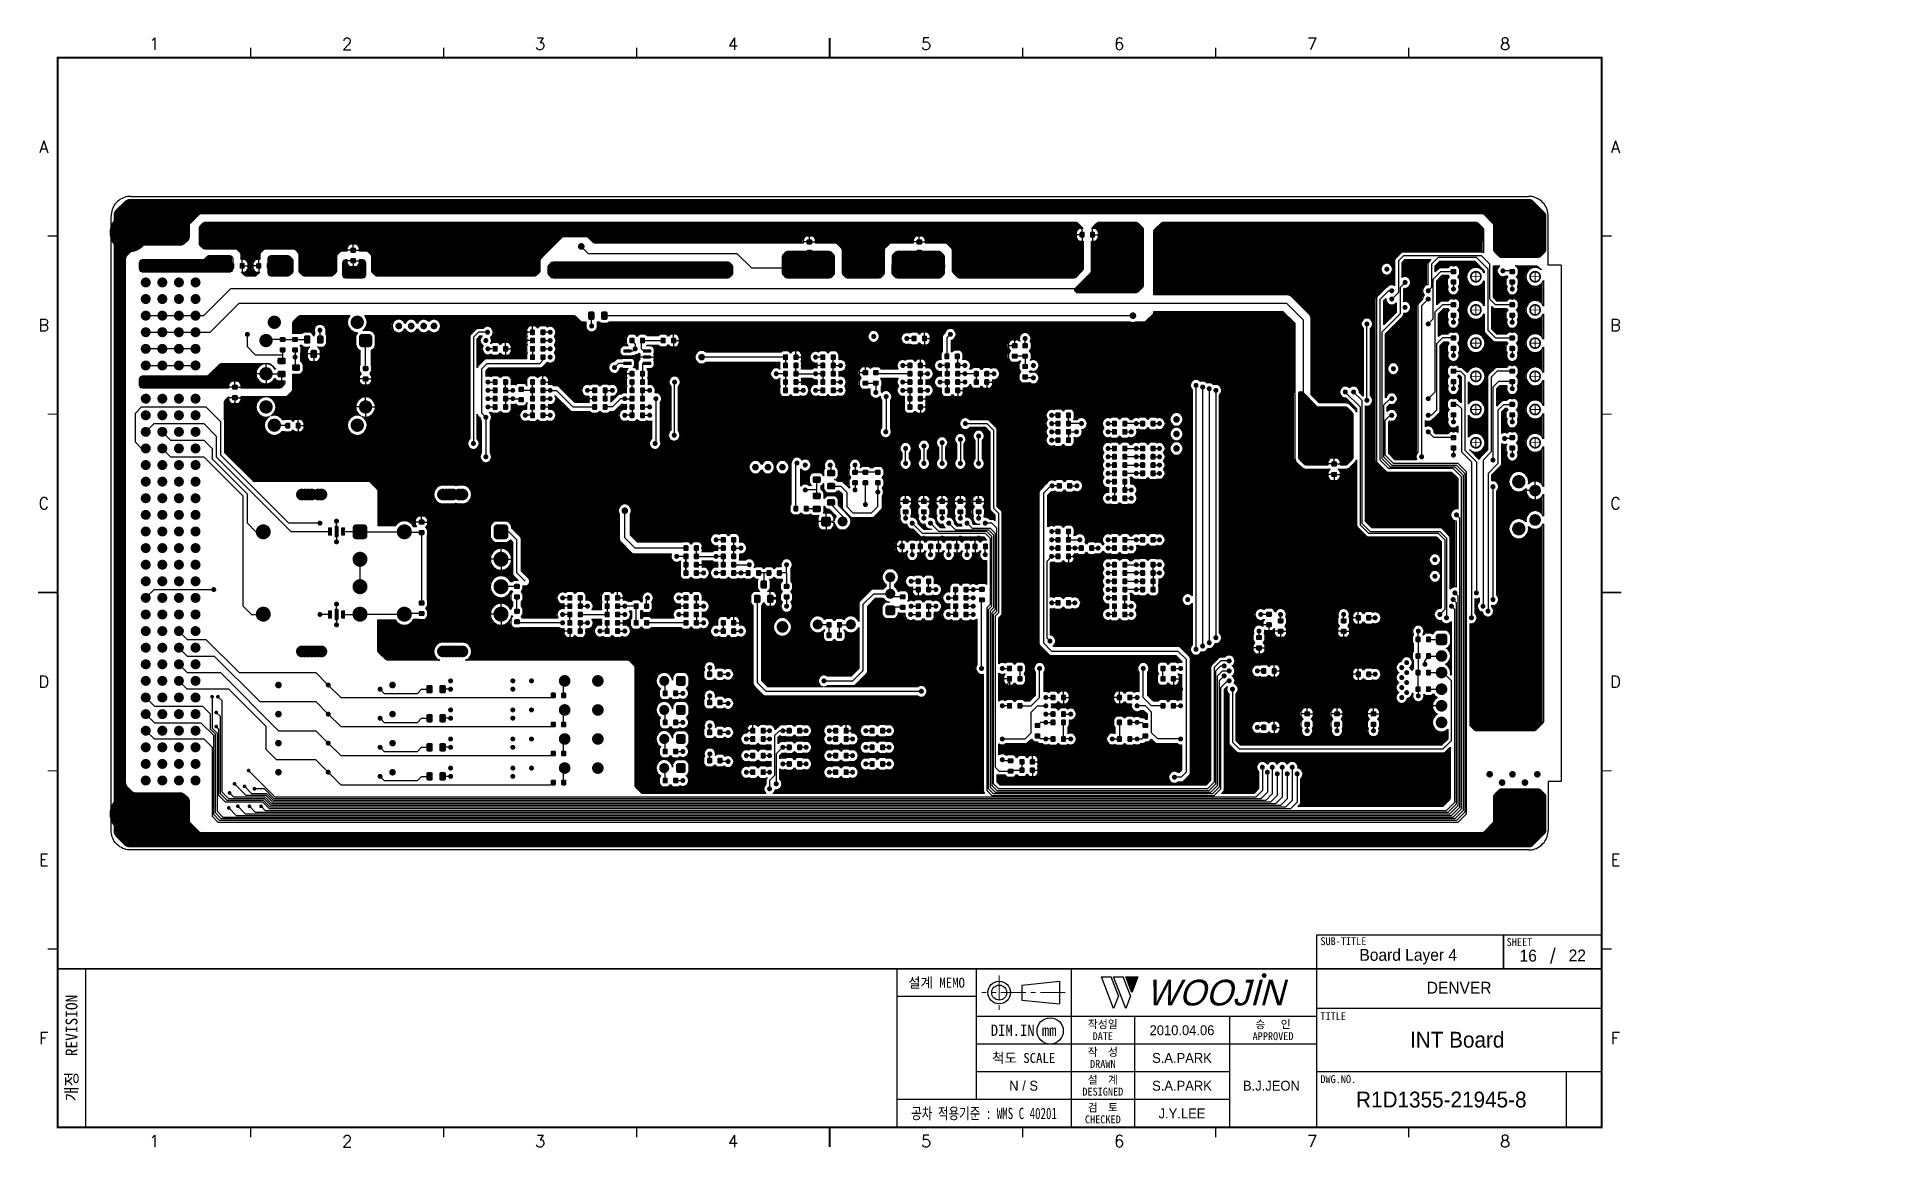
# Model space of a CAD drawing. Extents: x 295 to 953, y 10 to 290.
# Drawn here: x 486.7 to 952.6, y 9.8 to 290.2 of the extents above; entities that cross this region are included whole.
import ezdxf
from ezdxf.enums import TextEntityAlignment as Align

# ---------------------------------------------------------------- set-up
doc = ezdxf.new("R2010")
doc.units = 0
doc.header["$LTSCALE"] = 5
doc.header["$MEASUREMENT"] = 0
doc.linetypes.add('CENTER', pattern=[2, 1.25, -0.25, 0.25, -0.25])
doc.layers.get('0').update_dxf_attribs({"linetype": 'CONTINUOUS', "lineweight": 25})
for name, color, linetype, lineweight in [('2', 2, 'CENTER', 13), ('4', 4, 'CONTINUOUS', 18), ('6', 6, 'CONTINUOUS', 13)]:
    doc.layers.add(name, color=color, linetype=linetype, lineweight=lineweight)
for name, color, linetype in [('DV-INT-A3_BOT', 7, 'CONTINUOUS'), ('SHEET', 3, 'CONTINUOUS'), ('문자', 4, 'CONTINUOUS'), ('테두리', 3, 'CONTINUOUS')]:
    doc.layers.add(name, color=color, linetype=linetype)
doc.styles.add('MARK', font='ARLRDBD.TTF')
doc.styles.get("Standard").update_dxf_attribs({"font": 'simplex.shx'})
doc.styles.add('굴림', font='')
doc.styles.add('굴림체', font='')
doc.styles.get('굴림').set_extended_font_data('Gulim')
doc.styles.get('굴림체').set_extended_font_data('GulimChe')

msp = doc.modelspace()

# ---------------------------------------------------------------- texts
at = {"color": 4, "style": '굴림'}
for s, p in [('2010.04.06', (775.98, 39.5)), ('S.A.PARK', (775.98, 32.5)), ('S.A.PARK', (775.98, 25.5)), ('B.J.JEON', (798.57, 25.5)), ('J.Y.LEE', (775.98, 18.5))]:
    msp.add_text(s, height=2.5, dxfattribs=at).set_placement(p, align=Align.MIDDLE_CENTER)
at = {"layer": '4', "style": '굴림'}
for s, p in [('Board Layer 4', (833.13, 58.53)), ('16', (863.44, 58.33)), ('22', (875.83, 58.38)), ('DENVER', (845.98, 50.24))]:
    msp.add_text(s, height=3, dxfattribs=at).set_placement(p, align=Align.MIDDLE_CENTER)
at = {"layer": '6', "color": 4, "char_height": 3, "attachment_point": 4, "style": '굴림체'}
for insert, width in [((905.28, 137.42), 36.962), ((952.58, 106.26), 52.2944), ((952.58, 102.14), 52.2944), ((573.67, 73.54), 36.962)]:
    msp.add_mtext('{\\f굴림|b0|i0|c129;\\C7;', dxfattribs=dict(at, insert=insert, width=width))
at = {"layer": '문자', "style": '굴림'}
for s, height, p in [('INT Board', 4, (845.5, 37.11)), ('N / S', 2.5, (735.98, 25.5)), ('R1D1355-21945-8', 4, (841.48, 22))]:
    msp.add_text(s, height=height, dxfattribs=at).set_placement(p, align=Align.MIDDLE_CENTER)

# ---------------------------------------------------------------- blocks, each defined once
blk = doc.blocks.new('B')
at = {"layer": '문자'}
blk.add_hatch(color=256, dxfattribs=at).paths.add_polyline_path([(13.79, 10), (15.31, 6), (16.84, 10)])
at = {"color": 4, "const_width": 0.6}
blk.add_lwpolyline([(48.46, 10.32, 1), (49.06, 10.32, 1)], format="xyb", close=True, dxfattribs=at)
at = {"layer": '문자'}
for p, q in [((10.73, 2), (7.68, 10)), ((7.68, 10), (10.09, 10)), ((11.94, 5.16), (10.09, 10)), ((10.73, 10), (13.15, 10)), ((13.79, 2), (10.73, 10)), ((14.99, 5.16), (13.15, 10)), ((13.79, 10), (16.84, 10)), ((15.31, 6), (13.79, 10)), ((16.84, 10), (15.31, 6)), ((11.94, 5.16), (10.73, 2)), ((14.99, 5.16), (13.79, 2))]:
    blk.add_line(p, q, dxfattribs=at)
at = {"layer": '문자', "style": 'MARK', "oblique": 15}
blk.add_text('WOOJIN', height=6.5, dxfattribs=at).set_placement((36.4, 6), align=Align.MIDDLE_CENTER)
blk = doc.blocks.new('C')
blk.add_line((15, 285), (15, 285))
at = {"layer": '2'}
for p, q in [((252.83, 53.35), (252.83, 44.65)), ((269.53, 49), (248.48, 49))]:
    blk.add_line(p, q, dxfattribs=at)
at = {"layer": 'SHEET'}
for p, q in [((393.14, 60.3), (392.07, 56.28)), ((22, 55), (22, 15)), ((227, 55), (227, 15)), ((247, 55), (247, 22)), ((271, 55), (271, 15)), ((271, 55), (271, 15)), ((333, 55), (333, 15)), ((247, 48), (227, 48)), ((333, 43), (247, 43)), ((287, 43), (287, 15)), ((311, 43), (311, 15)), ((405, 45), (333, 45)), ((333, 36), (247, 36)), ((311, 29), (247, 29)), ((405, 29), (333, 29)), ((396, 29), (396, 15)), ((311, 22), (227, 22))]:
    blk.add_line(p, q, dxfattribs=at)
at = {"layer": 'SHEET', "color": 4}
for p, q in [((258.53, 50.9), (268.03, 51.85)), ((268.03, 51.85), (268.03, 46.15)), ((258.53, 50.9), (258.53, 47.1)), ((258.53, 47.1), (268.03, 46.15))]:
    blk.add_line(p, q, dxfattribs=at)
at = {"layer": 'SHEET'}
for points in [[(333, 55), (380.19, 55), (380.19, 63.49), (333, 63.49)], [(380.19, 55), (405, 55), (405, 63.49), (380.19, 63.49)]]:
    blk.add_lwpolyline(points, close=True, dxfattribs=at)
at = {"layer": 'SHEET', "color": 4}
for radius in [2.85, 1.9]:
    blk.add_circle((252.83, 49), radius, dxfattribs=at)
at = {"layer": 'SHEET'}
blk.add_circle((265.7, 39.32), 3.32, dxfattribs=at)
at = {"layer": '테두리'}
blk.add_line((405, 285), (405, 15), dxfattribs=at)
for points, const_width in [([(210, 290), (210, 285)], 0.5), ([(15, 285), (15, 15), (405, 15), (405, 285), (15, 285)], 0.5), ([(63.75, 287.5), (63.75, 285)], 0.3), ([(112.5, 287.5), (112.5, 285)], 0.3), ([(161.25, 287.5), (161.25, 285)], 0.3), ([(258.75, 287.5), (258.75, 285)], 0.3), ([(307.5, 287.5), (307.5, 285)], 0.3), ([(356.25, 287.5), (356.25, 285)], 0.3), ([(12.5, 240), (15, 240)], 0.3), ([(407.5, 240), (405, 240)], 0.3), ([(12.5, 195), (15, 195)], 0.3), ([(407.5, 195), (405, 195)], 0.3), ([(10, 150), (15, 150)], 0.5), ([(410, 150), (405, 150)], 0.5), ([(12.5, 105), (15, 105)], 0.3), ([(407.5, 105), (405, 105)], 0.3), ([(12.5, 60), (15, 60)], 0.3), ([(407.5, 60), (405, 60)], 0.3), ([(15, 55), (405, 55)], 0.5), ([(63.75, 12.5), (63.75, 15)], 0.3), ([(112.5, 12.5), (112.5, 15)], 0.3), ([(161.25, 12.5), (161.25, 15)], 0.3), ([(210, 10), (210, 15)], 0.5), ([(258.75, 12.5), (258.75, 15)], 0.3), ([(307.5, 12.5), (307.5, 15)], 0.3), ([(356.25, 12.5), (356.25, 15)], 0.3)]:
    blk.add_lwpolyline(points, dxfattribs=dict(at, const_width=const_width))
blk.add_blockref('B', (271, 43))
at = {"layer": '문자'}
for s, p in [('1', (39.38, 288.5)), ('2', (88.12, 288.5)), ('3', (136.88, 288.5)), ('4', (185.62, 288.5)), ('5', (234.38, 288.5)), ('6', (283.12, 288.5)), ('7', (331.88, 288.5)), ('8', (380.62, 288.5)), ('A', (11.5, 262.5)), ('A', (408.5, 262.5)), ('B', (11.5, 217.5)), ('B', (408.5, 217.5)), ('C', (11.5, 172.5)), ('C', (408.5, 172.5)), ('D', (11.5, 127.5)), ('D', (408.5, 127.5)), ('E', (11.5, 82.5)), ('E', (408.5, 82.5)), ('F', (11.5, 37.5)), ('F', (408.5, 37.5)), ('1', (39.38, 11.5)), ('2', (88.12, 11.5)), ('3', (136.88, 11.5)), ('4', (185.62, 11.5)), ('5', (234.38, 11.5)), ('6', (283.12, 11.5)), ('7', (331.88, 11.5)), ('8', (380.62, 11.5))]:
    blk.add_text(s, height=3, dxfattribs=at).set_placement(p, align=Align.MIDDLE)
at = {"layer": '문자', "style": '굴림체'}
for s, height, p in [('SUB-TITLE', 2, (339.77, 61.98)), ('SHEET', 2, (384.24, 61.74)), ('설계 MEMO', 2.5, (237, 51.5)), ('작성일', 2, (279, 41)), ('승   인', 2, (322, 41)), ('DIM.IN mm', 2.85, (259, 39.5)), ('DATE', 2, (279, 38)), ('APPROVED', 2, (322, 38)), ('척도 SCALE', 2.5, (259, 32.5)), ('작  성', 2, (279, 34)), ('설  계', 2, (279, 27)), ('DRAWN', 2, (279, 31)), ('DESIGNED', 2, (279, 24)), ('검  토', 2, (279, 20)), ('CHECKED', 2, (279, 17))]:
    blk.add_text(s, height=height, dxfattribs=at).set_placement(p, align=Align.MIDDLE_CENTER)
blk.add_text('개정  REVISION', height=3, rotation=90, dxfattribs=at).set_placement((18.5, 35), align=Align.MIDDLE_CENTER)
for s, p in [('TITLE', (333.95, 42.05)), ('DWG.NO.', (333.95, 26.15))]:
    blk.add_text(s, height=2, dxfattribs=at).set_placement(p)
at = {"layer": '문자', "style": '굴림체', "width": 0.75}
blk.add_text('공차 적용기준 : WMS C 40201', height=2.85, dxfattribs=at).set_placement((249, 18.5), align=Align.MIDDLE_CENTER)

# ---------------------------------------------------------------- linework, layer by layer
msp.add_line((491.98, 15), (491.98, 15))
msp.add_line((491.98, 15), (491.98, 15))
for points, const_width in [([(512.51, 240.84, -1), (507.56, 240.84, -1)], 4.95), ([(531.93, 241.89, -1), (531.09, 241.89, -1)], 0.838), ([(595.84, 241.89, -1), (595.01, 241.89, -1)], 0.838), ([(600.03, 241.89, -1), (599.2, 241.89, -1)], 0.838), ([(604.75, 241.89, -1), (603.91, 241.89, -1)], 0.838), ([(661.85, 241.89, -1), (661.01, 241.89, -1)], 0.838), ([(669.19, 241.89, -1), (668.35, 241.89, -1)], 0.838), ([(674.95, 241.89, -1), (674.11, 241.89, -1)], 0.838), ([(687.52, 241.89, -1), (686.68, 241.89, -1)], 0.838), ([(694.33, 241.89, -1), (693.49, 241.89, -1)], 0.838), ([(700.62, 242.41, -1), (699.78, 242.41, -1)], 0.838), ([(705.33, 241.89, -1), (704.5, 241.89, -1)], 0.838), ([(715.81, 241.89, -1), (714.97, 241.89, -1)], 0.838), ([(721.57, 241.89, -1), (720.74, 241.89, -1)], 0.838), ([(726.81, 241.89, -1), (725.97, 241.89, -1)], 0.838), ([(732.58, 241.89, -1), (731.74, 241.89, -1)], 0.838), ([(742.01, 242.41, -1), (741.17, 242.41, -1)], 0.838), ([(865.06, 240.84, -1), (860.11, 240.84, -1)], 4.95), ([(529.84, 239.79, -1), (529, 239.79, -1)], 0.838), ([(531.93, 237.7, -1), (531.09, 237.7, -1)], 0.838), ([(539.79, 239.79, -1), (538.95, 239.79, -1)], 0.838), ([(595.84, 237.7, -1), (595.01, 237.7, -1)], 0.838), ([(600.03, 237.7, -1), (599.2, 237.7, -1)], 0.838), ([(624.13, 241.37, -1), (623.29, 241.37, -1)], 0.838), ([(624.66, 237.36, -1), (623.82, 237.36, -1)], 0.838), ([(638.28, 240.32, -1), (637.44, 240.32, -1)], 0.838), ([(644.04, 240.32, -1), (643.2, 240.32, -1)], 0.838), ([(648.23, 240.32, -1), (647.39, 240.32, -1)], 0.838), ([(651.9, 240.32, -1), (651.06, 240.32, -1)], 0.838), ([(655.57, 240.32, -1), (654.73, 240.32, -1)], 0.838), ([(744.1, 238.75, -1), (743.26, 238.75, -1)], 0.838), ([(760.34, 240.84, -1), (759.5, 240.84, -1)], 0.838), ([(762.44, 238.75, -1), (761.6, 238.75, -1)], 0.838), ([(764.53, 240.84, -1), (763.69, 240.84, -1)], 0.838), ([(771.34, 240.84, -1), (770.5, 240.84, -1)], 0.838), ([(777.63, 240.84, -1), (776.79, 240.84, -1)], 0.838), ([(786.01, 240.84, -1), (785.17, 240.84, -1)], 0.838), ([(793.34, 240.84, -1), (792.51, 240.84, -1)], 0.838), ([(800.68, 240.84, -1), (799.84, 240.84, -1)], 0.838), ([(809.06, 240.84, -1), (808.22, 240.84, -1)], 0.838), ([(817.44, 240.84, -1), (816.6, 240.84, -1)], 0.838), ([(825.83, 240.84, -1), (824.99, 240.84, -1)], 0.838), ([(834.21, 240.84, -1), (833.37, 240.84, -1)], 0.838), ([(841.54, 240.84, -1), (840.7, 240.84, -1)], 0.838), ([(849.92, 240.84, -1), (849.09, 240.84, -1)], 0.838), ([(531.41, 232.46, -1), (530.57, 232.46, -1)], 0.838), ([(534.55, 232.46, -1), (533.71, 232.46, -1)], 0.838), ([(548.7, 234.03, -1), (547.86, 234.03, -1)], 0.838), ([(550.27, 232.46, -1), (549.43, 232.46, -1)], 0.838), ([(661.33, 232.46, -1), (660.49, 232.46, -1)], 0.838), ([(676.52, 232.98, -1), (675.68, 232.98, -1)], 0.838), ([(678.09, 234.56, -1), (677.25, 234.56, -1)], 0.838), ([(686.47, 235.08, -1), (685.64, 235.08, -1)], 0.838), ([(687.52, 232.46, -1), (686.68, 232.46, -1)], 0.838), ([(704.29, 232.98, -1), (703.45, 232.98, -1)], 0.838), ([(705.86, 234.56, -1), (705.02, 234.56, -1)], 0.838), ([(714.24, 234.56, -1), (713.4, 234.56, -1)], 0.838), ([(715.81, 232.46, -1), (714.97, 232.46, -1)], 0.838), ([(760.34, 235.6, -1), (759.5, 235.6, -1)], 0.838), ([(762.44, 232.98, -1), (761.6, 232.98, -1)], 0.838), ([(764.53, 235.6, -1), (763.69, 235.6, -1)], 0.838), ([(771.34, 234.56, -1), (770.5, 234.56, -1)], 0.838), ([(777.63, 234.56, -1), (776.79, 234.56, -1)], 0.838), ([(786.01, 234.56, -1), (785.17, 234.56, -1)], 0.838), ([(793.34, 234.56, -1), (792.51, 234.56, -1)], 0.838), ([(800.68, 234.56, -1), (799.84, 234.56, -1)], 0.838), ([(809.06, 234.56, -1), (808.22, 234.56, -1)], 0.838), ([(817.44, 234.56, -1), (816.6, 234.56, -1)], 0.838), ([(844.86, 232.88, -1), (844.24, 232.88, -1)], 0.629), ([(514.85, 228.27, -1), (513.6, 228.27, -1)], 1.26), ([(519.04, 228.27, -1), (517.79, 228.27, -1)], 1.26), ([(523.23, 228.27, -1), (521.98, 228.27, -1)], 1.26), ([(527.43, 228.27, -1), (526.17, 228.27, -1)], 1.26), ([(548.7, 230.89, -1), (547.86, 230.89, -1)], 0.838), ([(566.51, 230.36, -1), (565.67, 230.36, -1)], 0.838), ([(568.6, 231.94, -1), (567.76, 231.94, -1)], 0.838), ([(617.85, 230.36, -1), (617.01, 230.36, -1)], 0.838), ([(620.99, 230.36, -1), (620.15, 230.36, -1)], 0.838), ([(623.09, 231.94, -1), (622.25, 231.94, -1)], 0.838), ([(659.23, 231.41, -1), (658.39, 231.41, -1)], 0.838), ([(661.33, 230.36, -1), (660.49, 230.36, -1)], 0.838), ([(678.09, 230.89, -1), (677.25, 230.89, -1)], 0.838), ([(686.47, 230.36, -1), (685.64, 230.36, -1)], 0.838), ([(705.86, 230.89, -1), (705.02, 230.89, -1)], 0.838), ([(714.24, 230.36, -1), (713.4, 230.36, -1)], 0.838), ([(760.34, 230.36, -1), (759.5, 230.36, -1)], 0.838), ([(764.53, 230.36, -1), (763.69, 230.36, -1)], 0.838), ([(828.03, 231.62, -1), (827.4, 231.62, -1)], 0.629), ([(832.64, 228.27, -1), (832.01, 228.27, -1)], 0.629), ([(833.89, 231.62, -1), (833.26, 231.62, -1)], 0.629), ([(857.36, 231.2, -1), (856.73, 231.2, -1)], 0.629), ([(861.87, 230.89, -1), (861.24, 230.89, -1)], 0.629), ([(514.85, 224.08, -1), (513.6, 224.08, -1)], 1.26), ([(519.04, 224.08, -1), (517.79, 224.08, -1)], 1.26), ([(523.23, 224.08, -1), (521.98, 224.08, -1)], 1.26), ([(527.43, 224.08, -1), (526.17, 224.08, -1)], 1.26), ([(771.34, 227.22, -1), (770.5, 227.22, -1)], 0.838), ([(777.63, 227.22, -1), (776.79, 227.22, -1)], 0.838), ([(786.01, 227.22, -1), (785.17, 227.22, -1)], 0.838), ([(793.34, 227.22, -1), (792.51, 227.22, -1)], 0.838), ([(800.68, 227.22, -1), (799.84, 227.22, -1)], 0.838), ([(809.06, 227.22, -1), (808.22, 227.22, -1)], 0.838), ([(817.44, 227.22, -1), (816.6, 227.22, -1)], 0.838), ([(829.28, 226.17, -1), (828.65, 226.17, -1)], 0.629), ([(829.28, 224.08, -1), (828.65, 224.08, -1)], 0.629), ([(838.5, 226.17, -1), (837.87, 226.17, -1)], 0.629), ([(838.5, 224.08, -1), (837.87, 224.08, -1)], 0.629), ([(844.86, 226.59, -1), (844.24, 226.59, -1)], 0.629), ([(844.86, 224.5, -1), (844.24, 224.5, -1)], 0.629), ([(856.1, 227.22, -1), (855.48, 227.22, -1)], 0.629), ([(859.72, 226.59, -1), (859.09, 226.59, -1)], 0.629), ([(859.72, 224.5, -1), (859.09, 224.5, -1)], 0.629), ([(865.53, 225.13, -1), (864.91, 225.13, -1)], 0.629), ([(514.85, 219.89, -1), (513.6, 219.89, -1)], 1.26), ([(519.04, 219.89, -1), (517.79, 219.89, -1)], 1.26), ([(523.23, 219.89, -1), (521.98, 219.89, -1)], 1.26), ([(527.43, 219.89, -1), (526.17, 219.89, -1)], 1.26), ([(547.54, 218.21, -1), (545.87, 218.21, -1)], 1.68), ([(568.5, 218.21, -1), (566.82, 218.21, -1)], 1.68), ([(593.22, 218.32, -1), (592.39, 218.32, -1)], 0.838), ([(602.13, 218.84, -1), (601.29, 218.84, -1)], 0.838), ([(608.94, 218.32, -1), (608.1, 218.32, -1)], 0.838), ([(616.8, 218.84, -1), (615.96, 218.84, -1)], 0.838), ([(764.01, 219.89, -1), (763.17, 219.89, -1)], 0.838), ([(812.2, 218.84, -1), (811.37, 218.84, -1)], 0.838), ([(819.54, 218.84, -1), (818.7, 218.84, -1)], 0.838), ([(829.28, 221.98, -1), (828.65, 221.98, -1)], 0.629), ([(832.64, 221.98, -1), (832.01, 221.98, -1)], 0.629), ([(856.1, 218.84, -1), (855.48, 218.84, -1)], 0.629), ([(514.85, 215.7, -1), (513.6, 215.7, -1)], 1.26), ([(519.04, 215.7, -1), (517.79, 215.7, -1)], 1.26), ([(523.23, 215.7, -1), (521.98, 215.7, -1)], 1.26), ([(527.43, 215.7, -1), (526.17, 215.7, -1)], 1.26), ([(540.21, 215.17, -1), (539.58, 215.17, -1)], 0.629), ([(545.45, 213.6, -1), (543.77, 213.6, -1)], 1.68), ([(558.54, 216.22, -1), (557.92, 216.22, -1)], 0.629), ([(562.84, 217.27, -1), (562, 217.27, -1)], 0.838), ([(578.56, 217.27, -1), (577.72, 217.27, -1)], 0.838), ([(581.7, 217.27, -1), (580.86, 217.27, -1)], 0.838), ([(584.84, 217.27, -1), (584, 217.27, -1)], 0.838), ([(587.46, 217.27, -1), (586.62, 217.27, -1)], 0.838), ([(600.87, 215.7, -1), (600.24, 215.7, -1)], 0.629), ([(610.41, 215.7, -1), (609.78, 215.7, -1)], 0.629), ([(616.69, 215.7, -1), (616.07, 215.7, -1)], 0.629), ([(620.36, 217.27, -1), (619.73, 217.27, -1)], 0.629), ([(627.17, 217.27, -1), (626.54, 217.27, -1)], 0.629), ([(632.93, 217.27, -1), (632.31, 217.27, -1)], 0.629), ([(667.61, 216.74, -1), (666.78, 216.74, -1)], 0.838), ([(673.27, 214.65, -1), (672.64, 214.65, -1)], 0.629), ([(681.24, 216.74, -1), (680.4, 216.74, -1)], 0.838), ([(698.42, 214.65, -1), (697.79, 214.65, -1)], 0.629), ([(706.8, 214.12, -1), (706.17, 214.12, -1)], 0.629), ([(713.09, 214.12, -1), (712.46, 214.12, -1)], 0.629), ([(717.8, 215.17, -1), (717.17, 215.17, -1)], 0.629), ([(723.15, 215.7, -1), (722.31, 215.7, -1)], 0.838), ([(730.48, 215.7, -1), (729.64, 215.7, -1)], 0.838), ([(734.04, 214.12, -1), (733.41, 214.12, -1)], 0.629), ([(736.66, 214.12, -1), (736.03, 214.12, -1)], 0.629), ([(745.15, 215.7, -1), (744.31, 215.7, -1)], 0.838), ([(751.43, 215.7, -1), (750.6, 215.7, -1)], 0.838), ([(759.82, 215.7, -1), (758.98, 215.7, -1)], 0.838), ([(771.34, 217.79, -1), (770.5, 217.79, -1)], 0.838), ([(777.63, 217.79, -1), (776.79, 217.79, -1)], 0.838), ([(786.01, 217.79, -1), (785.17, 217.79, -1)], 0.838), ([(793.34, 217.79, -1), (792.51, 217.79, -1)], 0.838), ([(800.68, 217.79, -1), (799.84, 217.79, -1)], 0.838), ([(823, 217.79, -1), (822.37, 217.79, -1)], 0.629), ([(832.64, 215.7, -1), (832.01, 215.7, -1)], 0.629), ([(838.5, 217.79, -1), (837.87, 217.79, -1)], 0.629), ([(844.86, 218.21, -1), (844.24, 218.21, -1)], 0.629), ([(844.86, 216.12, -1), (844.24, 216.12, -1)], 0.629), ([(859.72, 218.21, -1), (859.09, 218.21, -1)], 0.629), ([(859.72, 216.12, -1), (859.09, 216.12, -1)], 0.629), ([(865.53, 217.79, -1), (864.91, 217.79, -1)], 0.629), ([(514.85, 211.51, -1), (513.6, 211.51, -1)], 1.26), ([(519.04, 211.51, -1), (517.79, 211.51, -1)], 1.26), ([(523.23, 211.51, -1), (521.98, 211.51, -1)], 1.26), ([(527.43, 211.51, -1), (526.17, 211.51, -1)], 1.26), ([(552.26, 209.41, -1), (551.63, 209.41, -1)], 0.629), ([(562.84, 211.51, -1), (562, 211.51, -1)], 0.838), ([(593.22, 210.98, -1), (592.39, 210.98, -1)], 0.838), ([(600.45, 213.6, -1), (599.83, 213.6, -1)], 0.629), ([(600.98, 211.51, -1), (600.35, 211.51, -1)], 0.629), ([(607.26, 213.6, -1), (606.64, 213.6, -1)], 0.629), ([(607.26, 211.51, -1), (606.64, 211.51, -1)], 0.629), ([(610.41, 213.6, -1), (609.78, 213.6, -1)], 0.629), ([(616.69, 213.6, -1), (616.07, 213.6, -1)], 0.629), ([(616.69, 211.51, -1), (616.07, 211.51, -1)], 0.629), ([(616.69, 209.41, -1), (616.07, 209.41, -1)], 0.629), ([(638.17, 211.51, -1), (637.54, 211.51, -1)], 0.629), ([(638.7, 209.41, -1), (638.07, 209.41, -1)], 0.629), ([(650.85, 209.41, -1), (650.01, 209.41, -1)], 0.838), ([(655.04, 209.41, -1), (654.2, 209.41, -1)], 0.838), ([(670.76, 212.55, -1), (669.92, 212.55, -1)], 0.838), ([(680.61, 209.41, -1), (679.98, 209.41, -1)], 0.629), ([(683.75, 209.41, -1), (683.12, 209.41, -1)], 0.629), ([(698.94, 210.46, -1), (698.31, 210.46, -1)], 0.629), ([(713.72, 210.46, -1), (712.88, 210.46, -1)], 0.838), ([(726.29, 211.51, -1), (725.45, 211.51, -1)], 0.838), ([(745.15, 210.46, -1), (744.31, 210.46, -1)], 0.838), ([(751.43, 210.46, -1), (750.6, 210.46, -1)], 0.838), ([(756.67, 210.46, -1), (755.84, 210.46, -1)], 0.838), ([(764.01, 210.46, -1), (763.17, 210.46, -1)], 0.838), ([(771.34, 210.46, -1), (770.5, 210.46, -1)], 0.838), ([(777.63, 210.46, -1), (776.79, 210.46, -1)], 0.838), ([(786.01, 210.46, -1), (785.17, 210.46, -1)], 0.838), ([(793.34, 210.46, -1), (792.51, 210.46, -1)], 0.838), ([(800.68, 210.46, -1), (799.84, 210.46, -1)], 0.838), ([(812.2, 210.46, -1), (811.37, 210.46, -1)], 0.838), ([(819.54, 210.46, -1), (818.7, 210.46, -1)], 0.838), ([(829.91, 211.51, -1), (829.28, 211.51, -1)], 0.629), ([(834.1, 211.51, -1), (833.47, 211.51, -1)], 0.629), ([(844.86, 209.83, -1), (844.24, 209.83, -1)], 0.629), ([(856.1, 210.46, -1), (855.48, 210.46, -1)], 0.629), ([(859.72, 209.83, -1), (859.09, 209.83, -1)], 0.629), ([(514.85, 207.31, -1), (513.6, 207.31, -1)], 1.26), ([(519.04, 207.31, -1), (517.79, 207.31, -1)], 1.26), ([(523.23, 207.31, -1), (521.98, 207.31, -1)], 1.26), ([(527.43, 207.31, -1), (526.17, 207.31, -1)], 1.26), ([(540.73, 205.22, -1), (540.1, 205.22, -1)], 0.629), ([(545.45, 205.22, -1), (543.77, 205.22, -1)], 1.68), ([(556.97, 207.84, -1), (556.34, 207.84, -1)], 0.629), ([(565.46, 206.79, -1), (564.62, 206.79, -1)], 0.838), ([(573.84, 206.79, -1), (573, 206.79, -1)], 0.838), ([(578.03, 207.31, -1), (577.19, 207.31, -1)], 0.838), ([(583.27, 207.31, -1), (582.43, 207.31, -1)], 0.838), ([(589.03, 207.31, -1), (588.2, 207.31, -1)], 0.838), ([(593.22, 204.69, -1), (592.39, 204.69, -1)], 0.838), ([(608.94, 204.69, -1), (608.1, 204.69, -1)], 0.838), ([(632.93, 206.79, -1), (632.31, 206.79, -1)], 0.629), ([(633.56, 204.17, -1), (632.72, 204.17, -1)], 0.838), ([(635.55, 205.22, -1), (634.92, 205.22, -1)], 0.629), ([(642.36, 205.22, -1), (641.74, 205.22, -1)], 0.629), ([(673.8, 205.22, -1), (673.17, 205.22, -1)], 0.629), ([(680.61, 207.31, -1), (679.98, 207.31, -1)], 0.629), ([(683.75, 205.22, -1), (683.12, 205.22, -1)], 0.629), ([(690.04, 207.31, -1), (689.41, 207.31, -1)], 0.629), ([(705.75, 207.31, -1), (705.12, 207.31, -1)], 0.629), ([(712.04, 207.31, -1), (711.41, 207.31, -1)], 0.629), ([(712.04, 205.22, -1), (711.41, 205.22, -1)], 0.629), ([(715.18, 207.31, -1), (714.55, 207.31, -1)], 0.629), ([(721.47, 207.31, -1), (720.84, 207.31, -1)], 0.629), ([(721.47, 205.22, -1), (720.84, 205.22, -1)], 0.629), ([(728.8, 205.22, -1), (728.17, 205.22, -1)], 0.629), ([(734.04, 205.74, -1), (733.41, 205.74, -1)], 0.629), ([(738.76, 207.31, -1), (738.13, 207.31, -1)], 0.629), ([(745.15, 204.17, -1), (744.31, 204.17, -1)], 0.838), ([(751.43, 204.17, -1), (750.6, 204.17, -1)], 0.838), ([(756.67, 204.17, -1), (755.84, 204.17, -1)], 0.838), ([(764.01, 204.17, -1), (763.17, 204.17, -1)], 0.838), ([(771.34, 204.17, -1), (770.5, 204.17, -1)], 0.838), ([(777.63, 204.17, -1), (776.79, 204.17, -1)], 0.838), ([(786.01, 204.17, -1), (785.17, 204.17, -1)], 0.838), ([(793.34, 204.17, -1), (792.51, 204.17, -1)], 0.838), ([(800.68, 204.17, -1), (799.84, 204.17, -1)], 0.838), ([(819.54, 204.17, -1), (818.7, 204.17, -1)], 0.838), ([(829.7, 206.48, -1), (829.07, 206.48, -1)], 0.629), ([(833.89, 204.38, -1), (833.26, 204.38, -1)], 0.629), ([(844.86, 207.73, -1), (844.24, 207.73, -1)], 0.629), ([(859.72, 207.73, -1), (859.09, 207.73, -1)], 0.629), ([(865.53, 208.36, -1), (864.91, 208.36, -1)], 0.629), ([(514.85, 203.12, -1), (513.6, 203.12, -1)], 1.26), ([(519.04, 203.12, -1), (517.79, 203.12, -1)], 1.26), ([(523.23, 203.12, -1), (521.98, 203.12, -1)], 1.26), ([(527.43, 203.12, -1), (526.17, 203.12, -1)], 1.26), ([(540.73, 202.6, -1), (540.1, 202.6, -1)], 0.629), ([(553.93, 202.08, -1), (553.1, 202.08, -1)], 0.838), ([(562.84, 202.6, -1), (562, 202.6, -1)], 0.838), ([(573.32, 201.03, -1), (572.48, 201.03, -1)], 0.838), ([(595.74, 203.65, -1), (595.11, 203.65, -1)], 0.629), ([(600.98, 203.12, -1), (600.35, 203.12, -1)], 0.629), ([(600.98, 201.03, -1), (600.35, 201.03, -1)], 0.629), ([(607.26, 201.03, -1), (606.64, 201.03, -1)], 0.629), ([(616.69, 203.12, -1), (616.07, 203.12, -1)], 0.629), ([(616.69, 201.03, -1), (616.07, 201.03, -1)], 0.629), ([(622.56, 202.6, -1), (621.72, 202.6, -1)], 0.838), ([(626.12, 201.03, -1), (625.5, 201.03, -1)], 0.629), ([(632.41, 201.03, -1), (631.78, 201.03, -1)], 0.629), ([(641.84, 201.03, -1), (641.21, 201.03, -1)], 0.629), ([(644.56, 202.08, -1), (643.73, 202.08, -1)], 0.838), ([(648.13, 203.12, -1), (647.5, 203.12, -1)], 0.629), ([(650.85, 201.55, -1), (650.01, 201.55, -1)], 0.838), ([(655.04, 199.98, -1), (654.2, 199.98, -1)], 0.838), ([(680.61, 201.03, -1), (679.98, 201.03, -1)], 0.629), ([(683.75, 203.12, -1), (683.12, 203.12, -1)], 0.629), ([(683.75, 201.03, -1), (683.12, 201.03, -1)], 0.629), ([(690.04, 203.12, -1), (689.41, 203.12, -1)], 0.629), ([(690.04, 201.03, -1), (689.41, 201.03, -1)], 0.629), ([(698.94, 200.5, -1), (698.31, 200.5, -1)], 0.629), ([(705.75, 203.12, -1), (705.12, 203.12, -1)], 0.629), ([(705.75, 201.03, -1), (705.12, 201.03, -1)], 0.629), ([(712.04, 201.03, -1), (711.41, 201.03, -1)], 0.629), ([(715.18, 203.12, -1), (714.55, 203.12, -1)], 0.629), ([(721.47, 203.12, -1), (720.84, 203.12, -1)], 0.629), ([(721.47, 201.03, -1), (720.84, 201.03, -1)], 0.629), ([(728.8, 203.12, -1), (728.17, 203.12, -1)], 0.629), ([(738.76, 204.17, -1), (738.13, 204.17, -1)], 0.629), ([(779.83, 202.29, -1), (779.2, 202.29, -1)], 0.629), ([(781.51, 201.87, -1), (780.88, 201.87, -1)], 0.629), ([(783.18, 201.45, -1), (782.55, 201.45, -1)], 0.629), ([(784.86, 201.03, -1), (784.23, 201.03, -1)], 0.629), ([(812.2, 203.12, -1), (811.37, 203.12, -1)], 0.838), ([(817.55, 200.61, -1), (816.92, 200.61, -1)], 0.629), ([(819.64, 200.61, -1), (819.01, 200.61, -1)], 0.629), ([(844.86, 201.45, -1), (844.24, 201.45, -1)], 0.629), ([(859.72, 201.45, -1), (859.09, 201.45, -1)], 0.629), ([(865.53, 201.03, -1), (864.91, 201.03, -1)], 0.629), ([(514.85, 198.93, -1), (513.6, 198.93, -1)], 1.26), ([(514.85, 194.74, -1), (513.6, 194.74, -1)], 1.26), ([(519.04, 198.93, -1), (517.79, 198.93, -1)], 1.26), ([(519.04, 194.74, -1), (517.79, 194.74, -1)], 1.26), ([(523.23, 198.93, -1), (521.98, 198.93, -1)], 1.26), ([(523.23, 194.74, -1), (521.98, 194.74, -1)], 1.26), ([(527.43, 198.93, -1), (526.17, 198.93, -1)], 1.26), ([(527.43, 194.74, -1), (526.17, 194.74, -1)], 1.26), ([(537.07, 197.36, -1), (536.44, 197.36, -1)], 0.629), ([(541.36, 195.27, -1), (540.52, 195.27, -1)], 0.838), ([(545.45, 196.84, -1), (543.77, 196.84, -1)], 1.68), ([(550.27, 197.36, -1), (549.43, 197.36, -1)], 0.838), ([(553.93, 196.31, -1), (553.1, 196.31, -1)], 0.838), ([(562.84, 195.79, -1), (562, 195.79, -1)], 0.838), ([(570.59, 196.84, -1), (568.92, 196.84, -1)], 1.68), ([(583.79, 197.88, -1), (582.96, 197.88, -1)], 0.838), ([(593.22, 198.41, -1), (592.39, 198.41, -1)], 0.838), ([(600.98, 198.93, -1), (600.35, 198.93, -1)], 0.629), ([(600.98, 196.84, -1), (600.35, 196.84, -1)], 0.629), ([(607.26, 198.93, -1), (606.64, 198.93, -1)], 0.629), ([(616.69, 198.93, -1), (616.07, 198.93, -1)], 0.629), ([(616.69, 196.84, -1), (616.07, 196.84, -1)], 0.629), ([(626.12, 198.93, -1), (625.5, 198.93, -1)], 0.629), ([(635.55, 198.93, -1), (634.92, 198.93, -1)], 0.629), ([(635.55, 196.84, -1), (634.92, 196.84, -1)], 0.629), ([(641.84, 196.84, -1), (641.21, 196.84, -1)], 0.629), ([(643.41, 198.93, -1), (642.78, 198.93, -1)], 0.629), ([(662.27, 195.27, -1), (661.64, 195.27, -1)], 0.629), ([(676, 196.84, -1), (675.16, 196.84, -1)], 0.838), ([(681.24, 197.88, -1), (680.4, 197.88, -1)], 0.838), ([(689.62, 197.88, -1), (688.78, 197.88, -1)], 0.838), ([(696.95, 197.88, -1), (696.11, 197.88, -1)], 0.838), ([(701.56, 199.46, -1), (700.93, 199.46, -1)], 0.629), ([(705.33, 195.79, -1), (704.5, 195.79, -1)], 0.838), ([(724.19, 195.79, -1), (723.36, 195.79, -1)], 0.838), ([(731.42, 195.79, -1), (730.79, 195.79, -1)], 0.629), ([(801.73, 195.79, -1), (800.89, 195.79, -1)], 0.838), ([(823, 198.51, -1), (822.37, 198.51, -1)], 0.629), ([(829.28, 198.93, -1), (828.65, 198.93, -1)], 0.629), ([(838.5, 198.93, -1), (837.87, 198.93, -1)], 0.629), ([(844.86, 199.35, -1), (844.24, 199.35, -1)], 0.629), ([(859.72, 199.35, -1), (859.09, 199.35, -1)], 0.629), ([(514.85, 190.55, -1), (513.6, 190.55, -1)], 1.26), ([(519.04, 190.55, -1), (517.79, 190.55, -1)], 1.26), ([(523.23, 190.55, -1), (521.98, 190.55, -1)], 1.26), ([(527.43, 190.55, -1), (526.17, 190.55, -1)], 1.26), ([(542.41, 191.6, -1), (541.57, 191.6, -1)], 0.838), ([(547.54, 192.23, -1), (545.87, 192.23, -1)], 1.68), ([(568.5, 192.23, -1), (566.82, 192.23, -1)], 1.68), ([(573.84, 191.6, -1), (573, 191.6, -1)], 0.838), ([(583.79, 192.12, -1), (582.96, 192.12, -1)], 0.838), ([(593.22, 193.69, -1), (592.39, 193.69, -1)], 0.838), ([(600.45, 194.22, -1), (599.83, 194.22, -1)], 0.629), ([(607.26, 194.74, -1), (606.64, 194.74, -1)], 0.629), ([(610.41, 194.74, -1), (609.78, 194.74, -1)], 0.629), ([(616.69, 194.74, -1), (616.07, 194.74, -1)], 0.629), ([(620.47, 194.22, -1), (619.63, 194.22, -1)], 0.838), ([(624.66, 194.22, -1), (623.82, 194.22, -1)], 0.838), ([(632.41, 194.74, -1), (631.78, 194.74, -1)], 0.629), ([(635.55, 194.74, -1), (634.92, 194.74, -1)], 0.629), ([(641.84, 194.74, -1), (641.21, 194.74, -1)], 0.629), ([(649.7, 194.74, -1), (649.07, 194.74, -1)], 0.629), ([(660.28, 192.65, -1), (659.44, 192.65, -1)], 0.838), ([(666.57, 192.65, -1), (665.73, 192.65, -1)], 0.838), ([(673.9, 192.65, -1), (673.06, 192.65, -1)], 0.838), ([(681.24, 192.65, -1), (680.4, 192.65, -1)], 0.838), ([(689.62, 192.65, -1), (688.78, 192.65, -1)], 0.838), ([(696.95, 192.65, -1), (696.11, 192.65, -1)], 0.838), ([(701.46, 190.55, -1), (700.83, 190.55, -1)], 0.629), ([(721.57, 192.65, -1), (720.95, 192.65, -1)], 0.629), ([(743.37, 194.74, -1), (742.74, 194.74, -1)], 0.629), ([(743.37, 192.65, -1), (742.74, 192.65, -1)], 0.629), ([(743.37, 190.55, -1), (742.74, 190.55, -1)], 0.629), ([(749.65, 190.55, -1), (749.02, 190.55, -1)], 0.629), ([(750.91, 192.65, -1), (750.28, 192.65, -1)], 0.629), ([(757.62, 192.65, -1), (756.99, 192.65, -1)], 0.629), ([(757.62, 190.55, -1), (756.99, 190.55, -1)], 0.629), ([(763.48, 190.55, -1), (762.86, 190.55, -1)], 0.629), ([(764.74, 192.65, -1), (764.11, 192.65, -1)], 0.629), ([(770.61, 192.65, -1), (769.98, 192.65, -1)], 0.629), ([(775.01, 193.69, -1), (774.17, 193.69, -1)], 0.838), ([(806.97, 194.74, -1), (806.13, 194.74, -1)], 0.838), ([(806.97, 191.07, -1), (806.13, 191.07, -1)], 0.838), ([(812.2, 194.74, -1), (811.37, 194.74, -1)], 0.838), ([(812.2, 191.07, -1), (811.37, 191.07, -1)], 0.838), ([(817.44, 194.74, -1), (816.6, 194.74, -1)], 0.838), ([(817.44, 191.07, -1), (816.6, 191.07, -1)], 0.838), ([(829.28, 194.74, -1), (828.65, 194.74, -1)], 0.629), ([(829.7, 190.55, -1), (829.07, 190.55, -1)], 0.629), ([(838.5, 194.74, -1), (837.87, 194.74, -1)], 0.629), ([(838.5, 190.55, -1), (837.87, 190.55, -1)], 0.629), ([(844.86, 193.06, -1), (844.24, 193.06, -1)], 0.629), ([(844.86, 190.97, -1), (844.24, 190.97, -1)], 0.629), ([(859.72, 193.06, -1), (859.09, 193.06, -1)], 0.629), ([(859.72, 190.97, -1), (859.09, 190.97, -1)], 0.629), ([(865.53, 191.6, -1), (864.91, 191.6, -1)], 0.629), ([(514.85, 186.36, -1), (513.6, 186.36, -1)], 1.26), ([(519.04, 186.36, -1), (517.79, 186.36, -1)], 1.26), ([(523.23, 186.36, -1), (521.98, 186.36, -1)], 1.26), ([(527.43, 186.36, -1), (526.17, 186.36, -1)], 1.26), ([(597.31, 187.62, -1), (596.68, 187.62, -1)], 0.629), ([(643.2, 187.62, -1), (642.57, 187.62, -1)], 0.629), ([(648.02, 189.71, -1), (647.39, 189.71, -1)], 0.629), ([(706.49, 186.36, -1), (705.86, 186.36, -1)], 0.629), ([(711.1, 186.99, -1), (710.47, 186.99, -1)], 0.629), ([(715.71, 187.83, -1), (715.08, 187.83, -1)], 0.629), ([(720.32, 188.66, -1), (719.69, 188.66, -1)], 0.629), ([(724.93, 189.5, -1), (724.3, 189.5, -1)], 0.629), ([(731.42, 189.5, -1), (730.79, 189.5, -1)], 0.629), ([(743.37, 188.45, -1), (742.74, 188.45, -1)], 0.629), ([(752.38, 188.45, -1), (751.75, 188.45, -1)], 0.629), ([(755.52, 188.45, -1), (754.89, 188.45, -1)], 0.629), ([(757.62, 186.36, -1), (756.99, 186.36, -1)], 0.629), ([(764.74, 186.36, -1), (764.11, 186.36, -1)], 0.629), ([(770.61, 186.36, -1), (769.98, 186.36, -1)], 0.629), ([(775.01, 190.03, -1), (774.17, 190.03, -1)], 0.838), ([(775.01, 186.36, -1), (774.17, 186.36, -1)], 0.838), ([(832.64, 188.45, -1), (832.01, 188.45, -1)], 0.629), ([(857.78, 188.87, -1), (857.15, 188.87, -1)], 0.629), ([(514.85, 182.17, -1), (513.6, 182.17, -1)], 1.26), ([(519.04, 182.17, -1), (517.79, 182.17, -1)], 1.26), ([(523.23, 182.17, -1), (521.98, 182.17, -1)], 1.26), ([(527.43, 182.17, -1), (526.17, 182.17, -1)], 1.26), ([(600.45, 184.26, -1), (599.83, 184.26, -1)], 0.629), ([(612.61, 181.12, -1), (611.77, 181.12, -1)], 0.838), ([(630.94, 181.12, -1), (630.11, 181.12, -1)], 0.838), ([(640.9, 181.64, -1), (640.06, 181.64, -1)], 0.838), ([(646.66, 181.64, -1), (645.82, 181.64, -1)], 0.838), ([(661.33, 182.17, -1), (660.49, 182.17, -1)], 0.838), ([(668.66, 181.64, -1), (667.82, 181.64, -1)], 0.838), ([(671.81, 181.64, -1), (670.97, 181.64, -1)], 0.838), ([(675.47, 181.64, -1), (674.63, 181.64, -1)], 0.838), ([(679.04, 182.69, -1), (678.41, 182.69, -1)], 0.629), ([(681.13, 182.17, -1), (680.5, 182.17, -1)], 0.629), ([(687.42, 182.17, -1), (686.79, 182.17, -1)], 0.629), ([(690.04, 182.69, -1), (689.41, 182.69, -1)], 0.629), ([(693.7, 182.17, -1), (693.08, 182.17, -1)], 0.629), ([(703.66, 181.12, -1), (703.03, 181.12, -1)], 0.629), ([(706.49, 182.59, -1), (705.86, 182.59, -1)], 0.629), ([(711.1, 182.59, -1), (710.47, 182.59, -1)], 0.629), ([(715.71, 182.59, -1), (715.08, 182.59, -1)], 0.629), ([(720.32, 182.59, -1), (719.69, 182.59, -1)], 0.629), ([(724.93, 182.59, -1), (724.3, 182.59, -1)], 0.629), ([(735.72, 185.31, -1), (734.88, 185.31, -1)], 0.838), ([(741.9, 181.12, -1), (741.27, 181.12, -1)], 0.629), ([(749.23, 182.17, -1), (748.61, 182.17, -1)], 0.629), ([(757.62, 184.26, -1), (756.99, 184.26, -1)], 0.629), ([(757.62, 182.17, -1), (756.99, 182.17, -1)], 0.629), ([(764.74, 184.26, -1), (764.11, 184.26, -1)], 0.629), ([(764.74, 182.17, -1), (764.11, 182.17, -1)], 0.629), ([(770.61, 184.26, -1), (769.98, 184.26, -1)], 0.629), ([(770.61, 182.17, -1), (769.98, 182.17, -1)], 0.629), ([(836.83, 184.26, -1), (836.2, 184.26, -1)], 0.629), ([(844.86, 184.68, -1), (844.24, 184.68, -1)], 0.629), ([(854.85, 183.43, -1), (854.22, 183.43, -1)], 0.629), ([(859.72, 184.68, -1), (859.09, 184.68, -1)], 0.629), ([(865.53, 182.17, -1), (864.91, 182.17, -1)], 0.629), ([(514.85, 177.98, -1), (513.6, 177.98, -1)], 1.26), ([(514.54, 178.4, -1), (513.91, 178.4, -1)], 0.629), ([(519.04, 177.98, -1), (517.79, 177.98, -1)], 1.26), ([(523.23, 177.98, -1), (521.98, 177.98, -1)], 1.26), ([(527.43, 177.98, -1), (526.17, 177.98, -1)], 1.26), ([(542.93, 179.55, -1), (542.09, 179.55, -1)], 0.838), ([(553.93, 179.55, -1), (553.1, 179.55, -1)], 0.838), ([(563.89, 179.55, -1), (563.05, 179.55, -1)], 0.838), ([(572.27, 179.55, -1), (571.43, 179.55, -1)], 0.838), ([(580.55, 179.03, -1), (579.92, 179.03, -1)], 0.629), ([(587.88, 179.03, -1), (587.25, 179.03, -1)], 0.629), ([(599.41, 179.03, -1), (598.78, 179.03, -1)], 0.629), ([(612.61, 176.41, -1), (611.77, 176.41, -1)], 0.838), ([(655.04, 177.98, -1), (654.2, 177.98, -1)], 0.838), ([(708.9, 177.45, -1), (708.27, 177.45, -1)], 0.629), ([(713.09, 177.45, -1), (712.46, 177.45, -1)], 0.629), ([(717.8, 177.45, -1), (717.17, 177.45, -1)], 0.629), ([(722.52, 177.45, -1), (721.89, 177.45, -1)], 0.629), ([(730.48, 180.07, -1), (729.64, 180.07, -1)], 0.838), ([(743.47, 176.93, -1), (742.84, 176.93, -1)], 0.629), ([(749.76, 176.93, -1), (749.13, 176.93, -1)], 0.629), ([(753.43, 176.93, -1), (752.8, 176.93, -1)], 0.629), ([(757.62, 180.07, -1), (756.99, 180.07, -1)], 0.629), ([(757.62, 177.98, -1), (756.99, 177.98, -1)], 0.629), ([(764.74, 180.07, -1), (764.11, 180.07, -1)], 0.629), ([(770.61, 180.07, -1), (769.98, 180.07, -1)], 0.629), ([(774.49, 177.98, -1), (773.65, 177.98, -1)], 0.838), ([(795.44, 177.98, -1), (794.6, 177.98, -1)], 0.838), ([(801.73, 177.98, -1), (800.89, 177.98, -1)], 0.838), ([(808.01, 177.98, -1), (807.18, 177.98, -1)], 0.838), ([(824.78, 177.98, -1), (823.94, 177.98, -1)], 0.838), ([(833.16, 177.98, -1), (832.32, 177.98, -1)], 0.838), ([(843.64, 177.98, -1), (842.8, 177.98, -1)], 0.838), ([(854.85, 176.72, -1), (854.22, 176.72, -1)], 0.629), ([(861.89, 177.97, -1), (860.21, 177.97, -1)], 1.68), ([(865.91, 175.74, -1), (864.44, 175.74, -1)], 1.47), ([(514.85, 173.79, -1), (513.6, 173.79, -1)], 1.26), ([(519.04, 173.79, -1), (517.79, 173.79, -1)], 1.26), ([(523.23, 173.79, -1), (521.98, 173.79, -1)], 1.26), ([(527.43, 173.79, -1), (526.17, 173.79, -1)], 1.26), ([(554.39, 174.73, -1), (552.92, 174.73, -1)], 1.47), ([(555.22, 174.73, -1), (553.75, 174.73, -1)], 1.47), ([(556.04, 174.73, -1), (554.58, 174.73, -1)], 1.47), ([(556.87, 174.73, -1), (555.4, 174.73, -1)], 1.47), ([(558.51, 174.73, -1), (557.05, 174.73, -1)], 1.47), ([(559.34, 174.73, -1), (557.87, 174.73, -1)], 1.47), ([(576.46, 173.79, -1), (575.62, 173.79, -1)], 0.838), ([(583.79, 173.79, -1), (582.96, 173.79, -1)], 0.838), ([(590.01, 174.73, -1), (588.55, 174.73, -1)], 1.47), ([(590.84, 174.73, -1), (589.37, 174.73, -1)], 1.47), ([(591.67, 174.73, -1), (590.2, 174.73, -1)], 1.47), ([(592.49, 174.73, -1), (591.02, 174.73, -1)], 1.47), ([(594.14, 174.73, -1), (592.67, 174.73, -1)], 1.47), ([(594.96, 174.73, -1), (593.5, 174.73, -1)], 1.47), ([(630.42, 175.36, -1), (629.58, 175.36, -1)], 0.838), ([(639.33, 172.74, -1), (638.49, 172.74, -1)], 0.838), ([(646.55, 172.74, -1), (645.93, 172.74, -1)], 0.629), ([(681.13, 175.88, -1), (680.5, 175.88, -1)], 0.629), ([(693.7, 175.88, -1), (693.08, 175.88, -1)], 0.629), ([(696.32, 172.21, -1), (695.69, 172.21, -1)], 0.629), ([(699.47, 175.36, -1), (698.84, 175.36, -1)], 0.629), ([(757.62, 173.79, -1), (756.99, 173.79, -1)], 0.629), ([(763.48, 175.88, -1), (762.86, 175.88, -1)], 0.629), ([(763.48, 173.79, -1), (762.86, 173.79, -1)], 0.629), ([(771.34, 174.83, -1), (770.5, 174.83, -1)], 0.838), ([(777.63, 172.74, -1), (776.79, 172.74, -1)], 0.838), ([(789.15, 172.74, -1), (788.32, 172.74, -1)], 0.838), ([(795.44, 172.74, -1), (794.6, 172.74, -1)], 0.838), ([(801.73, 172.74, -1), (800.89, 172.74, -1)], 0.838), ([(808.01, 172.74, -1), (807.18, 172.74, -1)], 0.838), ([(828.97, 173.79, -1), (828.13, 173.79, -1)], 0.838), ([(840.49, 175.88, -1), (839.66, 175.88, -1)], 0.838), ([(843.64, 172.74, -1), (842.8, 172.74, -1)], 0.838), ([(514.85, 169.6, -1), (513.6, 169.6, -1)], 1.26), ([(519.04, 169.6, -1), (517.79, 169.6, -1)], 1.26), ([(523.23, 169.6, -1), (521.98, 169.6, -1)], 1.26), ([(527.43, 169.6, -1), (526.17, 169.6, -1)], 1.26), ([(558.54, 167.5, -1), (557.92, 167.5, -1)], 0.629), ([(562.73, 168.02, -1), (562.11, 168.02, -1)], 0.629), ([(580.13, 170.64, -1), (579.29, 170.64, -1)], 0.838), ([(589.03, 168.02, -1), (588.2, 168.02, -1)], 0.838), ([(598.46, 168.02, -1), (597.63, 168.02, -1)], 0.838), ([(602.65, 171.17, -1), (601.82, 171.17, -1)], 0.838), ([(625.7, 170.64, -1), (624.87, 170.64, -1)], 0.838), ([(635.66, 170.64, -1), (634.82, 170.64, -1)], 0.838), ([(655.57, 168.55, -1), (654.73, 168.55, -1)], 0.838), ([(690.87, 167.92, -1), (689.62, 167.92, -1)], 1.26), ([(704.91, 169.36, -1), (704.7, 169.36, -1)], 0.21), ([(706.49, 168.76, -1), (705.86, 168.76, -1)], 0.629), ([(708.16, 167.5, -1), (707.53, 167.5, -1)], 0.629), ([(711.1, 168.76, -1), (710.47, 168.76, -1)], 0.629), ([(712.77, 167.5, -1), (712.14, 167.5, -1)], 0.629), ([(715.71, 168.76, -1), (715.08, 168.76, -1)], 0.629), ([(717.38, 167.5, -1), (716.75, 167.5, -1)], 0.629), ([(716.85, 169.36, -1), (716.65, 169.36, -1)], 0.21), ([(718.74, 169.36, -1), (718.53, 169.36, -1)], 0.21), ([(720.32, 168.76, -1), (719.69, 168.76, -1)], 0.629), ([(721.99, 167.5, -1), (721.36, 167.5, -1)], 0.629), ([(724.93, 168.76, -1), (724.3, 168.76, -1)], 0.629), ([(726.6, 167.5, -1), (725.97, 167.5, -1)], 0.629), ([(731.42, 171.69, -1), (730.79, 171.69, -1)], 0.629), ([(737.81, 170.64, -1), (736.98, 170.64, -1)], 0.838), ([(745.15, 170.64, -1), (744.31, 170.64, -1)], 0.838), ([(747.98, 168.76, -1), (747.35, 168.76, -1)], 0.629), ([(762.86, 170.64, -1), (762.23, 170.64, -1)], 0.629), ([(764.95, 167.5, -1), (764.32, 167.5, -1)], 0.629), ([(816.4, 170.64, -1), (815.56, 170.64, -1)], 0.838), ([(824.78, 169.6, -1), (823.94, 169.6, -1)], 0.838), ([(833.16, 169.6, -1), (832.32, 169.6, -1)], 0.838), ([(845.63, 169.6, -1), (845, 169.6, -1)], 0.629), ([(861.89, 166.09, -1), (860.21, 166.09, -1)], 1.68), ([(865.91, 168.31, -1), (864.44, 168.31, -1)], 1.47), ([(514.85, 165.4, -1), (513.6, 165.4, -1)], 1.26), ([(519.04, 165.4, -1), (517.79, 165.4, -1)], 1.26), ([(523.23, 165.4, -1), (521.98, 165.4, -1)], 1.26), ([(527.43, 165.4, -1), (526.17, 165.4, -1)], 1.26), ([(544.86, 165.32, -1), (542.98, 165.32, -1)], 1.89), ([(562.73, 162.78, -1), (562.11, 162.78, -1)], 0.629), ([(580.49, 165.32, -1), (578.6, 165.32, -1)], 1.89), ([(589.03, 162.26, -1), (588.2, 162.26, -1)], 0.838), ([(593.22, 165.93, -1), (592.39, 165.93, -1)], 0.838), ([(598.46, 162.26, -1), (597.63, 162.26, -1)], 0.838), ([(648.76, 164.36, -1), (647.92, 164.36, -1)], 0.838), ([(654.52, 164.36, -1), (653.68, 164.36, -1)], 0.838), ([(658.6, 163.31, -1), (657.98, 163.31, -1)], 0.629), ([(666.57, 164.88, -1), (665.73, 164.88, -1)], 0.838), ([(671.7, 164.88, -1), (671.07, 164.88, -1)], 0.629), ([(676.52, 164.88, -1), (675.68, 164.88, -1)], 0.838), ([(691.71, 162.26, -1), (690.87, 162.26, -1)], 0.838), ([(706.49, 163.73, -1), (705.86, 163.73, -1)], 0.629), ([(711.1, 163.73, -1), (710.47, 163.73, -1)], 0.629), ([(715.71, 163.73, -1), (715.08, 163.73, -1)], 0.629), ([(720.32, 163.73, -1), (719.69, 163.73, -1)], 0.629), ([(724.93, 163.73, -1), (724.3, 163.73, -1)], 0.629), ([(743.37, 165.4, -1), (742.74, 165.4, -1)], 0.629), ([(743.37, 163.31, -1), (742.74, 163.31, -1)], 0.629), ([(750.49, 163.31, -1), (749.86, 163.31, -1)], 0.629), ([(757.62, 163.31, -1), (756.99, 163.31, -1)], 0.629), ([(764.74, 163.31, -1), (764.11, 163.31, -1)], 0.629), ([(770.61, 163.31, -1), (769.98, 163.31, -1)], 0.629), ([(777.63, 166.45, -1), (776.79, 166.45, -1)], 0.838), ([(789.15, 166.45, -1), (788.32, 166.45, -1)], 0.838), ([(795.44, 166.45, -1), (794.6, 166.45, -1)], 0.838), ([(801.73, 166.45, -1), (800.89, 166.45, -1)], 0.838), ([(808.01, 166.45, -1), (807.18, 166.45, -1)], 0.838), ([(514.85, 161.21, -1), (513.6, 161.21, -1)], 1.26), ([(519.04, 161.21, -1), (517.79, 161.21, -1)], 1.26), ([(523.23, 161.21, -1), (521.98, 161.21, -1)], 1.26), ([(527.43, 161.21, -1), (526.17, 161.21, -1)], 1.26), ([(569.29, 158.39, -1), (567.4, 158.39, -1)], 1.89), ([(593.22, 159.12, -1), (592.39, 159.12, -1)], 0.838), ([(604.91, 158.39, -1), (603.02, 158.39, -1)], 1.89), ([(613.13, 161.21, -1), (612.29, 161.21, -1)], 0.838), ([(620.47, 160.69, -1), (619.63, 160.69, -1)], 0.838), ([(648.65, 159.12, -1), (648.02, 159.12, -1)], 0.629), ([(655.46, 161.21, -1), (654.83, 161.21, -1)], 0.629), ([(658.6, 159.12, -1), (657.98, 159.12, -1)], 0.629), ([(664.89, 161.21, -1), (664.26, 161.21, -1)], 0.629), ([(676.42, 161.21, -1), (675.79, 161.21, -1)], 0.629), ([(682.81, 161.74, -1), (681.97, 161.74, -1)], 0.838), ([(701.14, 161.21, -1), (700.3, 161.21, -1)], 0.838), ([(708.16, 159.54, -1), (707.53, 159.54, -1)], 0.629), ([(712.77, 159.54, -1), (712.14, 159.54, -1)], 0.629), ([(717.38, 159.54, -1), (716.75, 159.54, -1)], 0.629), ([(721.99, 159.54, -1), (721.36, 159.54, -1)], 0.629), ([(726.6, 159.54, -1), (725.97, 159.54, -1)], 0.629), ([(731.42, 160.17, -1), (730.79, 160.17, -1)], 0.629), ([(743.37, 161.21, -1), (742.74, 161.21, -1)], 0.629), ([(743.37, 159.12, -1), (742.74, 159.12, -1)], 0.629), ([(749.23, 161.21, -1), (748.61, 161.21, -1)], 0.629), ([(749.23, 159.12, -1), (748.61, 159.12, -1)], 0.629), ([(755.1, 161.21, -1), (754.47, 161.21, -1)], 0.629), ([(757.62, 161.21, -1), (756.99, 161.21, -1)], 0.629), ([(763.48, 161.21, -1), (762.86, 161.21, -1)], 0.629), ([(777.63, 160.17, -1), (776.79, 160.17, -1)], 0.838), ([(789.15, 160.17, -1), (788.32, 160.17, -1)], 0.838), ([(795.44, 161.21, -1), (794.6, 161.21, -1)], 0.838), ([(801.73, 161.21, -1), (800.89, 161.21, -1)], 0.838), ([(808.01, 161.21, -1), (807.18, 161.21, -1)], 0.838), ([(815.35, 160.17, -1), (814.51, 160.17, -1)], 0.838), ([(827.92, 160.17, -1), (827.08, 160.17, -1)], 0.838), ([(840.18, 160.79, -1), (839.55, 160.79, -1)], 0.629), ([(840.18, 158.28, -1), (839.55, 158.28, -1)], 0.629), ([(858.31, 160.17, -1), (857.47, 160.17, -1)], 0.838), ([(865.64, 160.17, -1), (864.8, 160.17, -1)], 0.838), ([(514.85, 157.02, -1), (513.6, 157.02, -1)], 1.26), ([(514.85, 152.83, -1), (513.6, 152.83, -1)], 1.26), ([(519.04, 157.02, -1), (517.79, 157.02, -1)], 1.26), ([(519.04, 152.83, -1), (517.79, 152.83, -1)], 1.26), ([(523.23, 157.02, -1), (521.98, 157.02, -1)], 1.26), ([(523.23, 152.83, -1), (521.98, 152.83, -1)], 1.26), ([(527.43, 157.02, -1), (526.17, 157.02, -1)], 1.26), ([(527.43, 152.83, -1), (526.17, 152.83, -1)], 1.26), ([(589.03, 155.45, -1), (588.2, 155.45, -1)], 0.838), ([(598.46, 155.45, -1), (597.63, 155.45, -1)], 0.838), ([(655.46, 154.93, -1), (654.83, 154.93, -1)], 0.629), ([(658.6, 157.02, -1), (657.98, 157.02, -1)], 0.629), ([(658.6, 154.93, -1), (657.98, 154.93, -1)], 0.629), ([(664.89, 154.93, -1), (664.26, 154.93, -1)], 0.629), ([(666.99, 157.02, -1), (666.36, 157.02, -1)], 0.629), ([(676.42, 157.02, -1), (675.79, 157.02, -1)], 0.629), ([(687, 155.97, -1), (686.16, 155.97, -1)], 0.838), ([(694.86, 155.97, -1), (694.02, 155.97, -1)], 0.838), ([(702.92, 153.88, -1), (701.67, 153.88, -1)], 1.26), ([(736.77, 155.97, -1), (735.93, 155.97, -1)], 0.838), ([(751.33, 157.02, -1), (750.7, 157.02, -1)], 0.629), ([(757.62, 157.02, -1), (756.99, 157.02, -1)], 0.629), ([(757.62, 154.93, -1), (756.99, 154.93, -1)], 0.629), ([(764.74, 157.02, -1), (764.11, 157.02, -1)], 0.629), ([(764.74, 154.93, -1), (764.11, 154.93, -1)], 0.629), ([(770.61, 157.02, -1), (769.98, 157.02, -1)], 0.629), ([(770.61, 154.93, -1), (769.98, 154.93, -1)], 0.629), ([(823.83, 156.6, -1), (823.21, 156.6, -1)], 0.629), ([(827.92, 154.93, -1), (827.08, 154.93, -1)], 0.838), ([(840.18, 154.09, -1), (839.55, 154.09, -1)], 0.629), ([(858.31, 153.88, -1), (857.47, 153.88, -1)], 0.838), ([(865.64, 153.88, -1), (864.8, 153.88, -1)], 0.838), ([(514.85, 148.64, -1), (513.6, 148.64, -1)], 1.26), ([(519.04, 148.64, -1), (517.79, 148.64, -1)], 1.26), ([(523.23, 148.64, -1), (521.98, 148.64, -1)], 1.26), ([(527.43, 148.64, -1), (526.17, 148.64, -1)], 1.26), ([(531.72, 150.74, -1), (531.09, 150.74, -1)], 0.629), ([(569.29, 151.46, -1), (567.4, 151.46, -1)], 1.89), ([(589.03, 148.64, -1), (588.2, 148.64, -1)], 0.838), ([(592.7, 152.31, -1), (591.86, 152.31, -1)], 0.838), ([(598.46, 148.64, -1), (597.63, 148.64, -1)], 0.838), ([(604.91, 151.46, -1), (603.02, 151.46, -1)], 1.89), ([(619.84, 148.64, -1), (619.21, 148.64, -1)], 0.629), ([(628.32, 149.69, -1), (627.49, 149.69, -1)], 0.838), ([(635.55, 148.64, -1), (634.92, 148.64, -1)], 0.629), ([(641.32, 148.64, -1), (640.69, 148.64, -1)], 0.629), ([(649.17, 148.64, -1), (648.55, 148.64, -1)], 0.629), ([(674.32, 148.64, -1), (673.69, 148.64, -1)], 0.629), ([(682.81, 150.21, -1), (681.97, 150.21, -1)], 0.838), ([(691.71, 150.21, -1), (690.87, 150.21, -1)], 0.838), ([(702.92, 149.69, -1), (701.67, 149.69, -1)], 1.26), ([(707.85, 152.83, -1), (707.22, 152.83, -1)], 0.629), ([(707.85, 150.74, -1), (707.22, 150.74, -1)], 0.629), ([(714.13, 150.74, -1), (713.51, 150.74, -1)], 0.629), ([(717.28, 148.64, -1), (716.65, 148.64, -1)], 0.629), ([(723.56, 150.74, -1), (722.94, 150.74, -1)], 0.629), ([(723.56, 148.64, -1), (722.94, 148.64, -1)], 0.629), ([(731.42, 151.78, -1), (730.79, 151.78, -1)], 0.629), ([(749.23, 152.83, -1), (748.61, 152.83, -1)], 0.629), ([(752.38, 152.83, -1), (751.75, 152.83, -1)], 0.629), ([(757.62, 152.83, -1), (756.99, 152.83, -1)], 0.629), ([(757.62, 150.74, -1), (756.99, 150.74, -1)], 0.629), ([(757.62, 148.64, -1), (756.99, 148.64, -1)], 0.629), ([(764.74, 152.83, -1), (764.11, 152.83, -1)], 0.629), ([(764.74, 150.74, -1), (764.11, 150.74, -1)], 0.629), ([(817.34, 152.83, -1), (816.71, 152.83, -1)], 0.629), ([(836.2, 148.64, -1), (835.57, 148.64, -1)], 0.629), ([(839.45, 149.69, -1), (838.61, 149.69, -1)], 0.838), ([(845.21, 149.9, -1), (844.58, 149.9, -1)], 0.629), ([(850.66, 149.9, -1), (850.03, 149.9, -1)], 0.629), ([(514.85, 144.45, -1), (513.6, 144.45, -1)], 1.26), ([(519.04, 144.45, -1), (517.79, 144.45, -1)], 1.26), ([(523.23, 144.45, -1), (521.98, 144.45, -1)], 1.26), ([(527.43, 144.45, -1), (526.17, 144.45, -1)], 1.26), ([(544.86, 144.53, -1), (542.98, 144.53, -1)], 1.89), ([(558.54, 144.45, -1), (557.92, 144.45, -1)], 0.629), ([(562.73, 147.07, -1), (562.11, 147.07, -1)], 0.629), ([(569.29, 144.53, -1), (567.4, 144.53, -1)], 1.89), ([(580.49, 144.53, -1), (578.6, 144.53, -1)], 1.89), ([(593.22, 144.45, -1), (592.39, 144.45, -1)], 0.838), ([(604.91, 144.53, -1), (603.02, 144.53, -1)], 1.89), ([(619.84, 146.54, -1), (619.21, 146.54, -1)], 0.629), ([(619.84, 144.45, -1), (619.21, 144.45, -1)], 0.629), ([(626.12, 146.54, -1), (625.5, 146.54, -1)], 0.629), ([(635.55, 146.54, -1), (634.92, 146.54, -1)], 0.629), ([(635.55, 144.45, -1), (634.92, 144.45, -1)], 0.629), ([(649.17, 146.54, -1), (648.55, 146.54, -1)], 0.629), ([(649.17, 144.45, -1), (648.55, 144.45, -1)], 0.629), ([(655.46, 146.54, -1), (654.83, 146.54, -1)], 0.629), ([(676.42, 146.54, -1), (675.79, 146.54, -1)], 0.629), ([(707.74, 144.45, -1), (707.11, 144.45, -1)], 0.629), ([(707.85, 146.54, -1), (707.22, 146.54, -1)], 0.629), ([(714.13, 146.54, -1), (713.51, 146.54, -1)], 0.629), ([(714.13, 144.45, -1), (713.51, 144.45, -1)], 0.629), ([(717.28, 144.45, -1), (716.65, 144.45, -1)], 0.629), ([(723.56, 146.54, -1), (722.94, 146.54, -1)], 0.629), ([(723.56, 144.45, -1), (722.94, 144.45, -1)], 0.629), ([(743.37, 147.38, -1), (742.74, 147.38, -1)], 0.629), ([(749.23, 147.38, -1), (748.61, 147.38, -1)], 0.629), ([(753.43, 147.59, -1), (752.8, 147.59, -1)], 0.629), ([(757.62, 144.45, -1), (756.99, 144.45, -1)], 0.629), ([(763.48, 146.54, -1), (762.86, 146.54, -1)], 0.629), ([(763.48, 144.45, -1), (762.86, 144.45, -1)], 0.629), ([(769.25, 147.59, -1), (768.41, 147.59, -1)], 0.838), ([(773.44, 146.54, -1), (772.6, 146.54, -1)], 0.838), ([(777.73, 148.22, -1), (777.1, 148.22, -1)], 0.629), ([(789.05, 147.59, -1), (788.42, 147.59, -1)], 0.629), ([(796.17, 144.45, -1), (795.55, 144.45, -1)], 0.629), ([(801.2, 144.45, -1), (800.57, 144.45, -1)], 0.629), ([(817.13, 144.45, -1), (816.5, 144.45, -1)], 0.629), ([(832.11, 146.54, -1), (831.27, 146.54, -1)], 0.838), ([(841.44, 144.45, -1), (840.81, 144.45, -1)], 0.629), ([(844.37, 146.54, -1), (843.74, 146.54, -1)], 0.629), ([(844.79, 148.22, -1), (844.16, 148.22, -1)], 0.629), ([(852.33, 146.54, -1), (851.7, 146.54, -1)], 0.629), ([(853.59, 145.29, -1), (852.96, 145.29, -1)], 0.629), ([(854.85, 148.22, -1), (854.22, 148.22, -1)], 0.629), ([(858.31, 146.54, -1), (857.47, 146.54, -1)], 0.838), ([(865.64, 146.54, -1), (864.8, 146.54, -1)], 0.838), ([(514.85, 140.26, -1), (513.6, 140.26, -1)], 1.26), ([(519.04, 140.26, -1), (517.79, 140.26, -1)], 1.26), ([(523.23, 140.26, -1), (521.98, 140.26, -1)], 1.26), ([(527.43, 140.26, -1), (526.17, 140.26, -1)], 1.26), ([(562.73, 141.83, -1), (562.11, 141.83, -1)], 0.629), ([(579.6, 139.21, -1), (578.77, 139.21, -1)], 0.838), ([(586.94, 141.31, -1), (586.1, 141.31, -1)], 0.838), ([(598.46, 141.31, -1), (597.63, 141.31, -1)], 0.838), ([(619.84, 142.35, -1), (619.21, 142.35, -1)], 0.629), ([(619.84, 140.26, -1), (619.21, 140.26, -1)], 0.629), ([(626.12, 142.35, -1), (625.5, 142.35, -1)], 0.629), ([(626.12, 140.26, -1), (625.5, 140.26, -1)], 0.629), ([(629.27, 142.35, -1), (628.64, 142.35, -1)], 0.629), ([(629.27, 140.26, -1), (628.64, 140.26, -1)], 0.629), ([(635.55, 142.35, -1), (634.92, 142.35, -1)], 0.629), ([(635.55, 140.26, -1), (634.92, 140.26, -1)], 0.629), ([(649.17, 140.26, -1), (648.55, 140.26, -1)], 0.629), ([(655.46, 142.35, -1), (654.83, 142.35, -1)], 0.629), ([(658.6, 140.26, -1), (657.98, 140.26, -1)], 0.629), ([(664.89, 142.35, -1), (664.26, 142.35, -1)], 0.629), ([(664.89, 140.26, -1), (664.26, 140.26, -1)], 0.629), ([(671.28, 139.73, -1), (670.44, 139.73, -1)], 0.838), ([(675.79, 141.31, -1), (674.32, 141.31, -1)], 1.47), ([(684.59, 141.93, -1), (683.33, 141.93, -1)], 1.26), ([(692.97, 141.93, -1), (691.71, 141.93, -1)], 1.26), ([(705.33, 139.21, -1), (704.5, 139.21, -1)], 0.838), ([(731.42, 141.31, -1), (730.79, 141.31, -1)], 0.629), ([(737.81, 141.31, -1), (736.98, 141.31, -1)], 0.838), ([(745.15, 141.31, -1), (744.31, 141.31, -1)], 0.838), ([(747.98, 139.42, -1), (747.35, 139.42, -1)], 0.629), ([(768.2, 139.21, -1), (767.36, 139.21, -1)], 0.838), ([(772.39, 141.31, -1), (771.55, 141.31, -1)], 0.838), ([(794.18, 139.65, -1), (793.97, 139.65, -1)], 0.21), ([(795.75, 140.26, -1), (795.13, 140.26, -1)], 0.629), ([(802.35, 143.85, -1), (802.14, 143.85, -1)], 0.21), ([(807.91, 143.4, -1), (807.28, 143.4, -1)], 0.629), ([(813.15, 143.4, -1), (812.52, 143.4, -1)], 0.629), ([(815.55, 143.85, -1), (815.34, 143.85, -1)], 0.21), ([(822.58, 139.21, -1), (821.95, 139.21, -1)], 0.629), ([(825.09, 143.61, -1), (824.46, 143.61, -1)], 0.629), ([(832.64, 140.26, -1), (831.8, 140.26, -1)], 0.838), ([(835.99, 140.26, -1), (835.36, 140.26, -1)], 0.629), ([(843.11, 143.61, -1), (842.48, 143.61, -1)], 0.629), ([(849.4, 143.61, -1), (848.77, 143.61, -1)], 0.629), ([(850.97, 139.21, -1), (850.13, 139.21, -1)], 0.838), ([(858.31, 139.21, -1), (857.47, 139.21, -1)], 0.838), ([(865.64, 139.21, -1), (864.8, 139.21, -1)], 0.838), ([(514.85, 136.07, -1), (513.6, 136.07, -1)], 1.26), ([(519.04, 136.07, -1), (517.79, 136.07, -1)], 1.26), ([(523.23, 136.07, -1), (521.98, 136.07, -1)], 1.26), ([(527.43, 136.07, -1), (526.17, 136.07, -1)], 1.26), ([(554.39, 135.12, -1), (552.92, 135.12, -1)], 1.47), ([(555.22, 135.12, -1), (553.75, 135.12, -1)], 1.47), ([(556.04, 135.12, -1), (554.58, 135.12, -1)], 1.47), ([(556.87, 135.12, -1), (555.4, 135.12, -1)], 1.47), ([(557.69, 135.12, -1), (556.22, 135.12, -1)], 1.47), ([(558.51, 135.12, -1), (557.05, 135.12, -1)], 1.47), ([(559.34, 135.12, -1), (557.87, 135.12, -1)], 1.47), ([(576.98, 136.07, -1), (576.15, 136.07, -1)], 0.838), ([(584.32, 136.07, -1), (583.48, 136.07, -1)], 0.838), ([(590.01, 135.12, -1), (588.55, 135.12, -1)], 1.47), ([(590.84, 135.12, -1), (589.37, 135.12, -1)], 1.47), ([(591.67, 135.12, -1), (590.2, 135.12, -1)], 1.47), ([(592.49, 135.12, -1), (591.02, 135.12, -1)], 1.47), ([(593.31, 135.12, -1), (591.85, 135.12, -1)], 1.47), ([(594.14, 135.12, -1), (592.67, 135.12, -1)], 1.47), ([(594.96, 135.12, -1), (593.5, 135.12, -1)], 1.47), ([(603.7, 137.64, -1), (602.86, 137.64, -1)], 0.838), ([(612.61, 138.16, -1), (611.77, 138.16, -1)], 0.838), ([(617.85, 138.16, -1), (617.01, 138.16, -1)], 0.838), ([(638.8, 138.16, -1), (637.96, 138.16, -1)], 0.838), ([(742.95, 137.74, -1), (742.32, 137.74, -1)], 0.629), ([(776.58, 137.12, -1), (775.74, 137.12, -1)], 0.838), ([(779.83, 135.65, -1), (779.2, 135.65, -1)], 0.629), ([(781.51, 136.49, -1), (780.88, 136.49, -1)], 0.629), ([(783.18, 137.32, -1), (782.55, 137.32, -1)], 0.629), ([(784.86, 138.58, -1), (784.23, 138.58, -1)], 0.629), ([(801.62, 135.02, -1), (800.99, 135.02, -1)], 0.629), ([(807.91, 137.12, -1), (807.28, 137.12, -1)], 0.629), ([(813.15, 137.12, -1), (812.52, 137.12, -1)], 0.629), ([(832.64, 136.07, -1), (831.8, 136.07, -1)], 0.838), ([(842.27, 133.97, -1), (840.81, 133.97, -1)], 1.47), ([(514.85, 131.88, -1), (513.6, 131.88, -1)], 1.26), ([(519.04, 131.88, -1), (517.79, 131.88, -1)], 1.26), ([(523.23, 131.88, -1), (521.98, 131.88, -1)], 1.26), ([(527.43, 131.88, -1), (526.17, 131.88, -1)], 1.26), ([(657.03, 131.04, -1), (656.4, 131.04, -1)], 0.629), ([(701.14, 129.78, -1), (700.3, 129.78, -1)], 0.838), ([(704.29, 132.92, -1), (703.45, 132.92, -1)], 0.838), ([(706.38, 129.78, -1), (705.54, 129.78, -1)], 0.838), ([(710.57, 132.92, -1), (709.73, 132.92, -1)], 0.838), ([(720, 132.92, -1), (719.16, 132.92, -1)], 0.838), ([(725.66, 130.83, -1), (725.03, 130.83, -1)], 0.629), ([(730.9, 130.83, -1), (730.27, 130.83, -1)], 0.629), ([(740.33, 130.83, -1), (739.7, 130.83, -1)], 0.629), ([(754.58, 130.83, -1), (753.74, 130.83, -1)], 0.838), ([(762.33, 131.88, -1), (761.7, 131.88, -1)], 0.629), ([(766.52, 130.83, -1), (765.89, 130.83, -1)], 0.629), ([(775.95, 130.83, -1), (775.32, 130.83, -1)], 0.629), ([(786.95, 131.46, -1), (786.32, 131.46, -1)], 0.629), ([(788.21, 132.71, -1), (787.58, 132.71, -1)], 0.629), ([(788.21, 130.2, -1), (787.58, 130.2, -1)], 0.629), ([(795.34, 130.2, -1), (794.71, 130.2, -1)], 0.629), ([(807.91, 130.83, -1), (807.28, 130.83, -1)], 0.629), ([(813.15, 130.83, -1), (812.52, 130.83, -1)], 0.629), ([(816.29, 133.97, -1), (815.66, 133.97, -1)], 0.629), ([(822.58, 133.97, -1), (821.95, 133.97, -1)], 0.629), ([(831.8, 131.04, -1), (831.17, 131.04, -1)], 0.629), ([(833.05, 132.3, -1), (832.43, 132.3, -1)], 0.629), ([(837.66, 131.88, -1), (837.04, 131.88, -1)], 0.629), ([(842.27, 129.78, -1), (840.81, 129.78, -1)], 1.47), ([(850.97, 131.88, -1), (850.13, 131.88, -1)], 0.838), ([(858.31, 131.88, -1), (857.47, 131.88, -1)], 0.838), ([(865.64, 131.88, -1), (864.8, 131.88, -1)], 0.838), ([(514.85, 127.69, -1), (513.6, 127.69, -1)], 1.26), ([(519.04, 127.69, -1), (517.79, 127.69, -1)], 1.26), ([(523.23, 127.69, -1), (521.98, 127.69, -1)], 1.26), ([(527.43, 127.69, -1), (526.17, 127.69, -1)], 1.26), ([(548.17, 126.64, -1), (547.33, 126.64, -1)], 0.838), ([(560.64, 126.64, -1), (560.01, 126.64, -1)], 0.629), ([(573.74, 125.59, -1), (573.11, 125.59, -1)], 0.629), ([(576.98, 126.64, -1), (576.15, 126.64, -1)], 0.838), ([(591.55, 127.69, -1), (590.92, 127.69, -1)], 0.629), ([(591.55, 125.59, -1), (590.92, 125.59, -1)], 0.629), ([(607.26, 127.69, -1), (606.64, 127.69, -1)], 0.629), ([(607.26, 125.59, -1), (606.64, 125.59, -1)], 0.629), ([(611.98, 127.69, -1), (611.35, 127.69, -1)], 0.629), ([(620.78, 127.69, -1), (619.31, 127.69, -1)], 1.47), ([(629.16, 127.69, -1), (627.7, 127.69, -1)], 1.47), ([(640.9, 127.16, -1), (640.06, 127.16, -1)], 0.838), ([(645.82, 127.69, -1), (644.56, 127.69, -1)], 1.26), ([(661.64, 129.33, -1), (661.01, 129.33, -1)], 0.629), ([(661.75, 126.11, -1), (661.12, 126.11, -1)], 0.629), ([(685.85, 127.69, -1), (685.22, 127.69, -1)], 0.629), ([(698.42, 128.73, -1), (697.79, 128.73, -1)], 0.629), ([(715.81, 128.73, -1), (714.97, 128.73, -1)], 0.838), ([(723.15, 128.73, -1), (722.31, 128.73, -1)], 0.838), ([(730.9, 125.59, -1), (730.27, 125.59, -1)], 0.629), ([(742.95, 128.73, -1), (742.32, 128.73, -1)], 0.629), ([(775.95, 125.59, -1), (775.32, 125.59, -1)], 0.629), ([(781.82, 128.73, -1), (780.98, 128.73, -1)], 0.838), ([(786.95, 128.94, -1), (786.32, 128.94, -1)], 0.629), ([(788.21, 127.69, -1), (787.58, 127.69, -1)], 0.629), ([(789.05, 125.59, -1), (788.42, 125.59, -1)], 0.629), ([(822.58, 125.59, -1), (821.95, 125.59, -1)], 0.629), ([(825.09, 129.36, -1), (824.46, 129.36, -1)], 0.629), ([(831.8, 128.52, -1), (831.17, 128.52, -1)], 0.629), ([(831.8, 126.01, -1), (831.17, 126.01, -1)], 0.629), ([(833.05, 129.78, -1), (832.43, 129.78, -1)], 0.629), ([(833.05, 127.27, -1), (832.43, 127.27, -1)], 0.629), ([(842.27, 125.59, -1), (840.81, 125.59, -1)], 1.47), ([(514.85, 123.49, -1), (513.6, 123.49, -1)], 1.26), ([(519.04, 123.49, -1), (517.79, 123.49, -1)], 1.26), ([(523.23, 123.49, -1), (521.98, 123.49, -1)], 1.26), ([(527.43, 123.49, -1), (526.17, 123.49, -1)], 1.26), ([(531.22, 123.7, -1), (530.76, 123.7, -1)], 0.461), ([(532.69, 123.7, -1), (532.22, 123.7, -1)], 0.461), ([(620.78, 120.35, -1), (619.31, 120.35, -1)], 1.47), ([(629.16, 120.35, -1), (627.7, 120.35, -1)], 1.47), ([(640.9, 121.4, -1), (640.06, 121.4, -1)], 0.838), ([(645.82, 120.35, -1), (644.56, 120.35, -1)], 1.26), ([(650.22, 124.54, -1), (649.59, 124.54, -1)], 0.629), ([(653.99, 124.54, -1), (653.16, 124.54, -1)], 0.838), ([(657.03, 123.91, -1), (656.4, 123.91, -1)], 0.629), ([(661.64, 122, -1), (661.01, 122, -1)], 0.629), ([(710.47, 125.07, -1), (709.84, 125.07, -1)], 0.629), ([(715.81, 120.35, -1), (714.97, 120.35, -1)], 0.838), ([(720, 124.54, -1), (719.16, 124.54, -1)], 0.838), ([(723.15, 120.35, -1), (722.31, 120.35, -1)], 0.838), ([(730.9, 121.4, -1), (730.27, 121.4, -1)], 0.629), ([(741.9, 123.49, -1), (741.27, 123.49, -1)], 0.629), ([(741.9, 121.4, -1), (741.27, 121.4, -1)], 0.629), ([(748.19, 123.49, -1), (747.56, 123.49, -1)], 0.629), ([(753.53, 124.54, -1), (752.69, 124.54, -1)], 0.838), ([(758.66, 123.49, -1), (758.04, 123.49, -1)], 0.629), ([(764.95, 123.49, -1), (764.32, 123.49, -1)], 0.629), ([(764.95, 121.4, -1), (764.32, 121.4, -1)], 0.629), ([(775.95, 121.4, -1), (775.32, 121.4, -1)], 0.629), ([(796.38, 123.49, -1), (795.75, 123.49, -1)], 0.629), ([(801.62, 123.49, -1), (800.99, 123.49, -1)], 0.629), ([(807.91, 123.49, -1), (807.28, 123.49, -1)], 0.629), ([(813.15, 123.49, -1), (812.52, 123.49, -1)], 0.629), ([(816.29, 124.54, -1), (815.66, 124.54, -1)], 0.629), ([(824.67, 123.49, -1), (824.04, 123.49, -1)], 0.629), ([(831.8, 123.49, -1), (831.17, 123.49, -1)], 0.629), ([(833.05, 124.75, -1), (832.43, 124.75, -1)], 0.629), ([(835.99, 123.91, -1), (835.36, 123.91, -1)], 0.629), ([(842.27, 121.4, -1), (840.81, 121.4, -1)], 1.47), ([(850.97, 123.49, -1), (850.13, 123.49, -1)], 0.838), ([(858.31, 123.49, -1), (857.47, 123.49, -1)], 0.838), ([(865.64, 123.49, -1), (864.8, 123.49, -1)], 0.838), ([(514.85, 119.3, -1), (513.6, 119.3, -1)], 1.26), ([(519.04, 119.3, -1), (517.79, 119.3, -1)], 1.26), ([(523.23, 119.3, -1), (521.98, 119.3, -1)], 1.26), ([(527.43, 119.3, -1), (526.17, 119.3, -1)], 1.26), ([(532.27, 119.72, -1), (531.81, 119.72, -1)], 0.461), ([(532.27, 116.16, -1), (531.81, 116.16, -1)], 0.461), ([(548.17, 119.3, -1), (547.33, 119.3, -1)], 0.838), ([(560.64, 119.3, -1), (560.01, 119.3, -1)], 0.629), ([(573.74, 118.26, -1), (573.11, 118.26, -1)], 0.629), ([(576.98, 119.3, -1), (576.15, 119.3, -1)], 0.838), ([(591.55, 120.35, -1), (590.92, 120.35, -1)], 0.629), ([(591.55, 118.26, -1), (590.92, 118.26, -1)], 0.629), ([(607.26, 120.35, -1), (606.64, 120.35, -1)], 0.629), ([(607.26, 118.26, -1), (606.64, 118.26, -1)], 0.629), ([(611.98, 120.35, -1), (611.35, 120.35, -1)], 0.629), ([(640.37, 116.16, -1), (639.54, 116.16, -1)], 0.838), ([(650.22, 117.21, -1), (649.59, 117.21, -1)], 0.629), ([(657.03, 116.37, -1), (656.4, 116.37, -1)], 0.629), ([(661.75, 118.78, -1), (661.12, 118.78, -1)], 0.629), ([(720, 116.16, -1), (719.16, 116.16, -1)], 0.838), ([(741.9, 119.3, -1), (741.27, 119.3, -1)], 0.629), ([(741.9, 117.21, -1), (741.27, 117.21, -1)], 0.629), ([(748.19, 119.3, -1), (747.56, 119.3, -1)], 0.629), ([(755.63, 117.21, -1), (754.79, 117.21, -1)], 0.838), ([(758.66, 119.3, -1), (758.04, 119.3, -1)], 0.629), ([(764.95, 117.21, -1), (764.32, 117.21, -1)], 0.629), ([(781.82, 119.3, -1), (780.98, 119.3, -1)], 0.838), ([(795.34, 115.95, -1), (794.71, 115.95, -1)], 0.629), ([(803.72, 116.16, -1), (803.09, 116.16, -1)], 0.629), ([(834.21, 116.68, -1), (833.37, 116.68, -1)], 0.838), ([(842.27, 117.21, -1), (840.81, 117.21, -1)], 1.47), ([(514.85, 115.11, -1), (513.6, 115.11, -1)], 1.26), ([(514.85, 110.92, -1), (513.6, 110.92, -1)], 1.26), ([(519.04, 115.11, -1), (517.79, 115.11, -1)], 1.26), ([(519.04, 110.92, -1), (517.79, 110.92, -1)], 1.26), ([(523.23, 115.11, -1), (521.98, 115.11, -1)], 1.26), ([(523.23, 110.92, -1), (521.98, 110.92, -1)], 1.26), ([(527.43, 115.11, -1), (526.17, 115.11, -1)], 1.26), ([(527.43, 110.92, -1), (526.17, 110.92, -1)], 1.26), ([(548.17, 111.97, -1), (547.33, 111.97, -1)], 0.838), ([(560.64, 111.97, -1), (560.01, 111.97, -1)], 0.629), ([(576.98, 111.97, -1), (576.15, 111.97, -1)], 0.838), ([(591.55, 113.02, -1), (590.92, 113.02, -1)], 0.629), ([(607.26, 113.02, -1), (606.64, 113.02, -1)], 0.629), ([(611.98, 113.02, -1), (611.35, 113.02, -1)], 0.629), ([(620.78, 113.02, -1), (619.31, 113.02, -1)], 1.47), ([(629.16, 113.02, -1), (627.7, 113.02, -1)], 1.47), ([(645.82, 113.02, -1), (644.56, 113.02, -1)], 1.26), ([(661.64, 114.66, -1), (661.01, 114.66, -1)], 0.629), ([(661.75, 111.45, -1), (661.12, 111.45, -1)], 0.629), ([(666.25, 115.11, -1), (665.62, 115.11, -1)], 0.629), ([(666.25, 113.02, -1), (665.62, 113.02, -1)], 0.629), ([(672.12, 115.11, -1), (671.49, 115.11, -1)], 0.629), ([(672.12, 113.02, -1), (671.49, 113.02, -1)], 0.629), ([(675.47, 115.11, -1), (674.84, 115.11, -1)], 0.629), ([(681.34, 115.11, -1), (680.71, 115.11, -1)], 0.629), ([(687.21, 115.11, -1), (686.58, 115.11, -1)], 0.629), ([(687.21, 113.02, -1), (686.58, 113.02, -1)], 0.629), ([(693.08, 115.11, -1), (692.45, 115.11, -1)], 0.629), ([(693.08, 113.02, -1), (692.45, 113.02, -1)], 0.629), ([(696.43, 115.11, -1), (695.8, 115.11, -1)], 0.629), ([(702.3, 115.11, -1), (701.67, 115.11, -1)], 0.629), ([(715.81, 111.97, -1), (714.97, 111.97, -1)], 0.838), ([(723.15, 111.97, -1), (722.31, 111.97, -1)], 0.838), ([(730.9, 113.02, -1), (730.27, 113.02, -1)], 0.629), ([(741.9, 113.02, -1), (741.27, 113.02, -1)], 0.629), ([(748.19, 113.02, -1), (747.56, 113.02, -1)], 0.629), ([(758.66, 113.02, -1), (758.04, 113.02, -1)], 0.629), ([(764.95, 113.02, -1), (764.32, 113.02, -1)], 0.629), ([(775.95, 113.02, -1), (775.32, 113.02, -1)], 0.629), ([(807.91, 115.11, -1), (807.28, 115.11, -1)], 0.629), ([(815.45, 115.11, -1), (814.82, 115.11, -1)], 0.629), ([(823.1, 115.71, -1), (822.89, 115.71, -1)], 0.21), ([(824.67, 115.11, -1), (824.04, 115.11, -1)], 0.629), ([(837.35, 113.02, -1), (836.51, 113.02, -1)], 0.838), ([(514.85, 106.73, -1), (513.6, 106.73, -1)], 1.26), ([(519.04, 106.73, -1), (517.79, 106.73, -1)], 1.26), ([(523.23, 106.73, -1), (521.98, 106.73, -1)], 1.26), ([(527.43, 106.73, -1), (526.17, 106.73, -1)], 1.26), ([(573.74, 110.92, -1), (573.11, 110.92, -1)], 0.629), ([(591.55, 110.92, -1), (590.92, 110.92, -1)], 0.629), ([(607.26, 110.92, -1), (606.64, 110.92, -1)], 0.629), ([(620.78, 105.68, -1), (619.31, 105.68, -1)], 1.47), ([(629.16, 105.68, -1), (627.7, 105.68, -1)], 1.47), ([(640.9, 110.92, -1), (640.06, 110.92, -1)], 0.838), ([(650.22, 109.87, -1), (649.59, 109.87, -1)], 0.629), ([(657.03, 109.24, -1), (656.4, 109.24, -1)], 0.629), ([(661.64, 107.33, -1), (661.01, 107.33, -1)], 0.629), ([(666.25, 108.83, -1), (665.62, 108.83, -1)], 0.629), ([(672.12, 108.83, -1), (671.49, 108.83, -1)], 0.629), ([(675.47, 110.92, -1), (674.84, 110.92, -1)], 0.629), ([(675.47, 106.73, -1), (674.84, 106.73, -1)], 0.629), ([(681.34, 110.92, -1), (680.71, 110.92, -1)], 0.629), ([(681.34, 106.73, -1), (680.71, 106.73, -1)], 0.629), ([(687.21, 108.83, -1), (686.58, 108.83, -1)], 0.629), ([(693.08, 108.83, -1), (692.45, 108.83, -1)], 0.629), ([(696.43, 110.92, -1), (695.8, 110.92, -1)], 0.629), ([(696.43, 106.73, -1), (695.8, 106.73, -1)], 0.629), ([(702.3, 110.92, -1), (701.67, 110.92, -1)], 0.629), ([(702.3, 106.73, -1), (701.67, 106.73, -1)], 0.629), ([(720, 107.78, -1), (719.16, 107.78, -1)], 0.838), ([(730.9, 107.78, -1), (730.27, 107.78, -1)], 0.629), ([(753.53, 110.92, -1), (752.69, 110.92, -1)], 0.838), ([(781.82, 109.87, -1), (780.98, 109.87, -1)], 0.838), ([(792.3, 107.78, -1), (791.46, 107.78, -1)], 0.838), ([(809.06, 106.73, -1), (808.22, 106.73, -1)], 0.838), ([(834.21, 106.73, -1), (833.37, 106.73, -1)], 0.838), ([(841.54, 106.73, -1), (840.7, 106.73, -1)], 0.838), ([(514.85, 102.54, -1), (513.6, 102.54, -1)], 1.26), ([(519.04, 102.54, -1), (517.79, 102.54, -1)], 1.26), ([(523.23, 102.54, -1), (521.98, 102.54, -1)], 1.26), ([(527.43, 102.54, -1), (526.17, 102.54, -1)], 1.26), ([(540.44, 105.05, -1), (539.98, 105.05, -1)], 0.461), ([(548.17, 104.63, -1), (547.33, 104.63, -1)], 0.838), ([(560.64, 104.63, -1), (560.01, 104.63, -1)], 0.629), ([(573.74, 103.59, -1), (573.11, 103.59, -1)], 0.629), ([(576.98, 104.63, -1), (576.15, 104.63, -1)], 0.838), ([(591.55, 105.68, -1), (590.92, 105.68, -1)], 0.629), ([(591.55, 103.59, -1), (590.92, 103.59, -1)], 0.629), ([(607.26, 105.68, -1), (606.64, 105.68, -1)], 0.629), ([(607.26, 103.59, -1), (606.64, 103.59, -1)], 0.629), ([(611.98, 105.68, -1), (611.35, 105.68, -1)], 0.629), ([(640.9, 103.59, -1), (640.06, 103.59, -1)], 0.838), ([(645.82, 105.68, -1), (644.56, 105.68, -1)], 1.26), ([(650.22, 102.54, -1), (649.59, 102.54, -1)], 0.629), ([(661.75, 104.11, -1), (661.12, 104.11, -1)], 0.629), ([(666.25, 104.63, -1), (665.62, 104.63, -1)], 0.629), ([(672.12, 104.63, -1), (671.49, 104.63, -1)], 0.629), ([(681.34, 102.54, -1), (680.71, 102.54, -1)], 0.629), ([(687.21, 104.63, -1), (686.58, 104.63, -1)], 0.629), ([(693.08, 104.63, -1), (692.45, 104.63, -1)], 0.629), ([(702.3, 102.54, -1), (701.67, 102.54, -1)], 0.629), ([(715.81, 103.59, -1), (714.97, 103.59, -1)], 0.838), ([(724.19, 103.59, -1), (723.36, 103.59, -1)], 0.838), ([(742.42, 105.68, -1), (741.8, 105.68, -1)], 0.629), ([(764.43, 105.68, -1), (763.8, 105.68, -1)], 0.629), ([(774.38, 103.38, -1), (773.75, 103.38, -1)], 0.629), ([(781.82, 103.59, -1), (780.98, 103.59, -1)], 0.838), ([(796.59, 105.89, -1), (795.96, 105.89, -1)], 0.629), ([(797.85, 104.63, -1), (797.22, 104.63, -1)], 0.629), ([(799.11, 105.89, -1), (798.48, 105.89, -1)], 0.629), ([(800.36, 104.22, -1), (799.74, 104.22, -1)], 0.629), ([(801.62, 105.89, -1), (800.99, 105.89, -1)], 0.629), ([(802.88, 104.22, -1), (802.25, 104.22, -1)], 0.629), ([(804.14, 105.89, -1), (803.51, 105.89, -1)], 0.629), ([(805.39, 104.22, -1), (804.77, 104.22, -1)], 0.629), ([(838.4, 102.54, -1), (837.56, 102.54, -1)], 0.838), ([(854.11, 104.11, -1), (853.28, 104.11, -1)], 0.838), ([(857.26, 102.02, -1), (856.42, 102.02, -1)], 0.838), ([(859.88, 104.11, -1), (859.04, 104.11, -1)], 0.838), ([(863.02, 102.02, -1), (862.18, 102.02, -1)], 0.838), ([(866.16, 104.11, -1), (865.33, 104.11, -1)], 0.838), ([(512.51, 94.16, -1), (507.56, 94.16, -1)], 4.95), ([(535.62, 99.4, -1), (535.16, 99.4, -1)], 0.461), ([(536.88, 101.7, -1), (536.42, 101.7, -1)], 0.461), ([(539.39, 101.07, -1), (538.93, 101.07, -1)], 0.461), ([(541.91, 100.44, -1), (541.44, 100.44, -1)], 0.461), ([(653.99, 101.49, -1), (653.16, 101.49, -1)], 0.838), ([(661.33, 101.49, -1), (660.49, 101.49, -1)], 0.838), ([(672.12, 100.44, -1), (671.49, 100.44, -1)], 0.629), ([(673.8, 101.7, -1), (673.17, 101.7, -1)], 0.629), ([(792.3, 101.49, -1), (791.46, 101.49, -1)], 0.838), ([(809.06, 99.4, -1), (808.22, 99.4, -1)], 0.838), ([(834.21, 98.35, -1), (833.37, 98.35, -1)], 0.838), ([(841.54, 98.35, -1), (840.7, 98.35, -1)], 0.838), ([(865.06, 94.16, -1), (860.11, 94.16, -1)], 4.95), ([(535.41, 95.62, -1), (534.95, 95.62, -1)], 0.461), ([(537.71, 96.04, -1), (537.25, 96.04, -1)], 0.461), ([(540.65, 96.04, -1), (540.19, 96.04, -1)], 0.461), ([(543.58, 96.04, -1), (543.12, 96.04, -1)], 0.461)]:
    msp.add_lwpolyline(points, format="xyb", close=True, dxfattribs=dict(const_width=const_width))
for points in [[(682.6, 238.82), (682.59, 238.92), (681.12, 238.82), (681.14, 238.92)], [(682.61, 238.16), (682.61, 238.82), (681.12, 238.16), (681.12, 238.82)], [(682.59, 238.07), (682.6, 238.16), (681.14, 238.07), (681.12, 238.16)], [(682.59, 238.93), (682.55, 239.01), (681.14, 238.93), (681.18, 239.01)], [(682.59, 238.92), (682.59, 238.93), (681.14, 238.92), (681.14, 238.93)], [(682.59, 238.06), (682.59, 238.07), (681.14, 238.06), (681.14, 238.07)], [(682.54, 237.97), (682.59, 238.06), (681.18, 237.97), (681.14, 238.06)], [(682.55, 239.01), (682.54, 239.02), (681.18, 239.01), (681.19, 239.02)], [(682.54, 237.96), (682.54, 237.97), (681.19, 237.96), (681.18, 237.97)], [(682.54, 239.02), (682.47, 239.09), (681.19, 239.02), (681.26, 239.09)], [(682.47, 237.9), (682.54, 237.96), (681.26, 237.9), (681.19, 237.96)], [(682.46, 239.09), (682.38, 239.13), (681.26, 239.09), (681.35, 239.13)], [(682.46, 237.89), (682.47, 237.9), (681.27, 237.89), (681.26, 237.9)], [(682.38, 237.85), (682.46, 237.89), (681.35, 237.85), (681.27, 237.89)], [(682.38, 239.13), (682.36, 239.14), (681.35, 239.13), (681.36, 239.14)], [(682.37, 237.85), (682.38, 237.85), (681.37, 237.85), (681.35, 237.85)], [(682.36, 239.14), (682.28, 239.15), (681.36, 239.14), (681.45, 239.15)], [(682.28, 237.83), (682.37, 237.85), (681.45, 237.83), (681.37, 237.85)], [(710.37, 238.82), (710.36, 238.92), (708.89, 238.82), (708.9, 238.92)], [(710.37, 238.16), (710.37, 238.82), (708.89, 238.16), (708.89, 238.82)], [(710.35, 238.07), (710.37, 238.16), (708.9, 238.07), (708.89, 238.16)], [(710.36, 238.92), (710.35, 238.93), (708.9, 238.92), (708.91, 238.93)], [(710.35, 238.06), (710.35, 238.07), (708.91, 238.06), (708.9, 238.07)], [(710.35, 238.93), (710.31, 239.01), (708.91, 238.93), (708.95, 239.01)], [(710.31, 237.97), (710.35, 238.06), (708.95, 237.97), (708.91, 238.06)], [(710.3, 239.02), (710.24, 239.09), (708.95, 239.02), (709.02, 239.09)], [(710.31, 239.01), (710.3, 239.02), (708.95, 239.01), (708.95, 239.02)], [(710.3, 237.96), (710.31, 237.97), (708.96, 237.96), (708.95, 237.97)], [(710.24, 237.9), (710.3, 237.96), (709.02, 237.9), (708.96, 237.96)], [(710.24, 239.09), (710.23, 239.09), (709.02, 239.09), (709.03, 239.09)], [(710.23, 237.89), (710.24, 237.9), (709.03, 237.89), (709.02, 237.9)], [(710.23, 239.09), (710.15, 239.13), (709.03, 239.09), (709.12, 239.13)], [(710.14, 237.85), (710.23, 237.89), (709.11, 237.85), (709.03, 237.89)], [(710.14, 237.85), (710.14, 237.85), (709.13, 237.85), (709.11, 237.85)], [(710.13, 239.14), (710.04, 239.15), (709.12, 239.14), (709.22, 239.15)], [(710.15, 239.13), (710.13, 239.14), (709.12, 239.13), (709.12, 239.14)], [(710.04, 237.83), (710.14, 237.85), (709.22, 237.83), (709.13, 237.85)], [(751.4, 240.73), (751.39, 240.82), (750.08, 240.73), (750.1, 240.82)], [(751.4, 239.91), (751.4, 240.73), (750.08, 239.91), (750.08, 240.73)], [(751.39, 239.81), (751.4, 239.91), (750.1, 239.81), (750.08, 239.91)], [(751.38, 240.83), (751.34, 240.92), (750.1, 240.83), (750.14, 240.92)], [(751.39, 240.82), (751.38, 240.83), (750.1, 240.82), (750.1, 240.83)], [(751.39, 239.8), (751.39, 239.81), (750.1, 239.8), (750.1, 239.81)], [(751.34, 239.72), (751.39, 239.8), (750.14, 239.72), (750.1, 239.8)], [(751.34, 240.92), (751.33, 240.93), (750.14, 240.92), (750.15, 240.93)], [(751.34, 239.71), (751.34, 239.72), (750.15, 239.71), (750.14, 239.72)], [(751.33, 240.93), (751.27, 240.99), (750.15, 240.93), (750.22, 240.99)], [(751.27, 239.64), (751.34, 239.71), (750.22, 239.64), (750.15, 239.71)], [(751.27, 240.99), (751.26, 241), (750.22, 240.99), (750.23, 241)], [(751.26, 239.64), (751.27, 239.64), (750.23, 239.64), (750.22, 239.64)], [(751.26, 241), (751.18, 241.04), (750.23, 241), (750.31, 241.04)], [(751.17, 239.6), (751.26, 239.64), (750.31, 239.6), (750.23, 239.64)], [(751.18, 241.04), (751.16, 241.04), (750.31, 241.04), (750.32, 241.04)], [(751.17, 239.59), (751.17, 239.6), (750.33, 239.59), (750.31, 239.6)], [(751.16, 241.04), (751.07, 241.06), (750.32, 241.04), (750.41, 241.06)], [(751.07, 239.58), (751.17, 239.59), (750.41, 239.58), (750.33, 239.59)], [(754.04, 240.73), (754.03, 240.82), (752.72, 240.73), (752.73, 240.82)], [(754.04, 239.91), (754.04, 240.73), (752.72, 239.91), (752.72, 240.73)], [(754.02, 239.81), (754.04, 239.91), (752.73, 239.81), (752.72, 239.91)], [(754.03, 240.82), (754.02, 240.83), (752.73, 240.82), (752.74, 240.83)], [(754.02, 239.8), (754.02, 239.81), (752.74, 239.8), (752.73, 239.81)], [(754.02, 240.83), (753.98, 240.92), (752.74, 240.83), (752.78, 240.92)], [(753.98, 239.72), (754.02, 239.8), (752.78, 239.72), (752.74, 239.8)], [(753.98, 240.92), (753.97, 240.93), (752.78, 240.92), (752.79, 240.93)], [(753.97, 239.71), (753.98, 239.72), (752.79, 239.71), (752.78, 239.72)], [(753.97, 240.93), (753.91, 240.99), (752.79, 240.93), (752.85, 240.99)], [(753.9, 239.64), (753.97, 239.71), (752.85, 239.64), (752.79, 239.71)], [(753.91, 240.99), (753.89, 241), (752.85, 240.99), (752.86, 241)], [(753.9, 239.64), (753.9, 239.64), (752.87, 239.64), (752.85, 239.64)], [(753.89, 241), (753.81, 241.04), (752.86, 241), (752.95, 241.04)], [(753.81, 239.6), (753.9, 239.64), (752.94, 239.6), (752.87, 239.64)], [(753.8, 239.59), (753.81, 239.6), (752.97, 239.59), (752.94, 239.6)], [(753.81, 241.04), (753.79, 241.04), (752.95, 241.04), (752.96, 241.04)], [(753.79, 241.04), (753.71, 241.06), (752.96, 241.04), (753.05, 241.06)], [(753.71, 239.58), (753.8, 239.59), (753.05, 239.58), (752.97, 239.59)], [(515.48, 233.09), (515.47, 233.2), (512.97, 233.09), (512.98, 233.2)], [(515.48, 231.83), (515.48, 233.09), (512.97, 231.83), (512.97, 233.09)], [(515.46, 233.23), (515.43, 233.34), (512.98, 233.23), (513.02, 233.34)], [(515.47, 233.2), (515.46, 233.23), (512.98, 233.2), (512.98, 233.23)], [(515.43, 233.34), (515.41, 233.37), (513.02, 233.34), (513.03, 233.37)], [(515.41, 233.37), (515.35, 233.47), (513.03, 233.37), (513.1, 233.47)], [(515.35, 233.47), (515.33, 233.49), (513.1, 233.47), (513.11, 233.49)], [(515.33, 233.49), (515.25, 233.57), (513.11, 233.49), (513.2, 233.57)], [(515.25, 233.57), (515.23, 233.59), (513.2, 233.57), (513.22, 233.59)], [(515.23, 233.59), (515.13, 233.65), (513.22, 233.59), (513.32, 233.65)], [(515.13, 233.65), (515.1, 233.66), (513.32, 233.65), (513.34, 233.66)], [(515.1, 233.66), (515, 233.7), (513.34, 233.66), (513.46, 233.7)], [(515, 233.7), (514.94, 233.71), (513.46, 233.7), (513.48, 233.71)], [(514.94, 233.71), (514.85, 233.72), (513.48, 233.71), (513.6, 233.72)], [(519.67, 233.09), (519.66, 233.2), (517.16, 233.09), (517.17, 233.2)], [(519.67, 231.83), (519.67, 233.09), (517.16, 231.83), (517.16, 233.09)], [(519.65, 233.23), (519.62, 233.34), (517.17, 233.23), (517.21, 233.34)], [(519.66, 233.2), (519.65, 233.23), (517.17, 233.2), (517.17, 233.23)], [(519.62, 233.34), (519.6, 233.37), (517.21, 233.34), (517.22, 233.37)], [(519.6, 233.37), (519.55, 233.47), (517.22, 233.37), (517.29, 233.47)], [(519.55, 233.47), (519.52, 233.49), (517.29, 233.47), (517.3, 233.49)], [(519.52, 233.49), (519.45, 233.57), (517.3, 233.49), (517.39, 233.57)], [(519.45, 233.57), (519.42, 233.59), (517.39, 233.57), (517.41, 233.59)], [(519.42, 233.59), (519.32, 233.65), (517.41, 233.59), (517.51, 233.65)], [(519.32, 233.65), (519.29, 233.66), (517.51, 233.65), (517.53, 233.66)], [(519.29, 233.66), (519.19, 233.7), (517.53, 233.66), (517.65, 233.7)], [(519.19, 233.7), (519.14, 233.71), (517.65, 233.7), (517.67, 233.71)], [(519.14, 233.71), (519.04, 233.72), (517.67, 233.71), (517.79, 233.72)], [(523.86, 233.09), (523.85, 233.2), (521.35, 233.09), (521.36, 233.2)], [(523.86, 231.83), (523.86, 233.09), (521.35, 231.83), (521.35, 233.09)], [(523.85, 233.2), (523.84, 233.23), (521.36, 233.2), (521.37, 233.23)], [(523.84, 233.23), (523.81, 233.34), (521.37, 233.23), (521.41, 233.34)], [(523.79, 233.37), (523.74, 233.47), (521.41, 233.37), (521.48, 233.47)], [(523.81, 233.34), (523.79, 233.37), (521.41, 233.34), (521.41, 233.37)], [(523.74, 233.47), (523.71, 233.49), (521.48, 233.47), (521.49, 233.49)], [(523.71, 233.49), (523.64, 233.57), (521.49, 233.49), (521.58, 233.57)], [(523.64, 233.57), (523.61, 233.59), (521.58, 233.57), (521.6, 233.59)], [(523.61, 233.59), (523.52, 233.65), (521.6, 233.59), (521.7, 233.65)], [(523.52, 233.65), (523.48, 233.66), (521.7, 233.65), (521.72, 233.66)], [(523.48, 233.66), (523.38, 233.7), (521.72, 233.66), (521.84, 233.7)], [(523.38, 233.7), (523.33, 233.71), (521.84, 233.7), (521.86, 233.71)], [(523.33, 233.71), (523.23, 233.72), (521.86, 233.71), (521.98, 233.72)], [(528.05, 233.09), (528.04, 233.2), (525.54, 233.09), (525.55, 233.2)], [(528.05, 231.83), (528.05, 233.09), (525.54, 231.83), (525.54, 233.09)], [(528.04, 233.2), (528.03, 233.23), (525.55, 233.2), (525.56, 233.23)], [(528.03, 233.23), (528, 233.34), (525.56, 233.23), (525.6, 233.34)], [(528, 233.34), (527.99, 233.37), (525.6, 233.34), (525.61, 233.37)], [(527.99, 233.37), (527.93, 233.47), (525.61, 233.37), (525.67, 233.47)], [(527.93, 233.47), (527.91, 233.49), (525.67, 233.47), (525.68, 233.49)], [(527.91, 233.49), (527.83, 233.57), (525.68, 233.49), (525.77, 233.57)], [(527.83, 233.57), (527.8, 233.59), (525.77, 233.57), (525.79, 233.59)], [(527.8, 233.59), (527.71, 233.65), (525.79, 233.59), (525.89, 233.65)], [(527.71, 233.65), (527.67, 233.66), (525.89, 233.65), (525.91, 233.66)], [(527.67, 233.66), (527.57, 233.7), (525.91, 233.66), (526.03, 233.7)], [(527.57, 233.7), (527.52, 233.71), (526.03, 233.7), (526.05, 233.71)], [(527.52, 233.71), (527.43, 233.72), (526.05, 233.71), (526.17, 233.72)], [(536.61, 232.87), (536.6, 232.97), (535.29, 232.87), (535.31, 232.97)], [(536.6, 232.98), (536.55, 233.06), (535.31, 232.98), (535.36, 233.06)], [(536.6, 232.97), (536.6, 232.98), (535.31, 232.97), (535.31, 232.98)], [(536.55, 233.07), (536.48, 233.13), (535.36, 233.07), (535.43, 233.13)], [(536.55, 233.06), (536.55, 233.07), (535.36, 233.06), (535.36, 233.07)], [(536.48, 233.13), (536.47, 233.14), (535.43, 233.13), (535.44, 233.14)], [(536.47, 233.14), (536.39, 233.18), (535.44, 233.14), (535.52, 233.18)], [(536.39, 233.18), (536.37, 233.19), (535.52, 233.18), (535.53, 233.19)], [(536.37, 233.19), (536.29, 233.2), (535.53, 233.19), (535.62, 233.2)], [(539.25, 232.87), (539.24, 232.97), (537.93, 232.87), (537.95, 232.97)], [(539.23, 232.98), (539.19, 233.06), (537.95, 232.98), (537.99, 233.06)], [(539.24, 232.97), (539.23, 232.98), (537.95, 232.97), (537.95, 232.98)], [(539.19, 233.06), (539.18, 233.07), (537.99, 233.06), (538, 233.07)], [(539.18, 233.07), (539.12, 233.13), (538, 233.07), (538.07, 233.13)], [(539.1, 233.14), (539.03, 233.18), (538.07, 233.14), (538.16, 233.18)], [(539.12, 233.13), (539.1, 233.14), (538.07, 233.13), (538.07, 233.14)], [(539.03, 233.18), (539, 233.19), (538.16, 233.18), (538.17, 233.19)], [(539, 233.19), (538.92, 233.2), (538.17, 233.19), (538.26, 233.2)], [(543.42, 232.87), (543.41, 232.97), (542.1, 232.87), (542.12, 232.97)], [(543.41, 232.98), (543.37, 233.06), (542.12, 232.98), (542.17, 233.06)], [(543.41, 232.97), (543.41, 232.98), (542.12, 232.97), (542.12, 232.98)], [(543.36, 233.07), (543.29, 233.13), (542.17, 233.07), (542.24, 233.13)], [(543.37, 233.06), (543.36, 233.07), (542.17, 233.06), (542.17, 233.07)], [(543.29, 233.13), (543.28, 233.14), (542.24, 233.13), (542.25, 233.14)], [(543.28, 233.14), (543.2, 233.18), (542.25, 233.14), (542.33, 233.18)], [(543.2, 233.18), (543.18, 233.19), (542.33, 233.18), (542.34, 233.19)], [(543.18, 233.19), (543.1, 233.2), (542.34, 233.19), (542.43, 233.2)], [(546.06, 232.87), (546.05, 232.97), (544.74, 232.87), (544.76, 232.97)], [(546.04, 232.98), (546, 233.06), (544.76, 232.98), (544.8, 233.06)], [(546.05, 232.97), (546.04, 232.98), (544.76, 232.97), (544.76, 232.98)], [(546, 233.06), (545.99, 233.07), (544.8, 233.06), (544.81, 233.07)], [(545.99, 233.07), (545.93, 233.13), (544.81, 233.07), (544.88, 233.13)], [(545.92, 233.14), (545.84, 233.18), (544.88, 233.14), (544.97, 233.18)], [(545.93, 233.13), (545.92, 233.14), (544.88, 233.13), (544.88, 233.14)], [(545.84, 233.18), (545.81, 233.19), (544.97, 233.18), (544.98, 233.19)], [(545.81, 233.19), (545.73, 233.2), (544.98, 233.19), (545.07, 233.2)], [(567.35, 236.73), (567.34, 236.82), (565.87, 236.73), (565.89, 236.82)], [(567.35, 236.06), (567.35, 236.73), (565.87, 236.06), (565.87, 236.73)], [(567.34, 235.97), (567.35, 236.06), (565.89, 235.97), (565.87, 236.06)], [(567.35, 234.09), (567.34, 234.18), (565.87, 234.09), (565.89, 234.18)], [(567.35, 233.43), (567.35, 234.09), (565.87, 233.43), (565.87, 234.09)], [(567.34, 233.34), (567.35, 233.43), (565.89, 233.34), (565.87, 233.43)], [(567.33, 236.83), (567.29, 236.91), (565.89, 236.83), (565.93, 236.91)], [(567.34, 236.82), (567.33, 236.83), (565.89, 236.82), (565.89, 236.83)], [(567.33, 235.96), (567.34, 235.97), (565.89, 235.96), (565.89, 235.97)], [(567.29, 235.88), (567.33, 235.96), (565.93, 235.88), (565.89, 235.96)], [(567.33, 234.19), (567.29, 234.28), (565.89, 234.19), (565.93, 234.28)], [(567.34, 234.18), (567.33, 234.19), (565.89, 234.18), (565.89, 234.19)], [(567.33, 233.33), (567.34, 233.34), (565.89, 233.33), (565.89, 233.34)], [(567.29, 233.24), (567.33, 233.33), (565.93, 233.24), (565.89, 233.33)], [(567.29, 236.91), (567.28, 236.92), (565.93, 236.91), (565.94, 236.92)], [(567.29, 235.87), (567.29, 235.88), (565.94, 235.87), (565.93, 235.88)], [(567.29, 234.28), (567.28, 234.29), (565.93, 234.28), (565.94, 234.29)], [(567.29, 233.23), (567.29, 233.24), (565.94, 233.23), (565.93, 233.24)], [(567.28, 236.92), (567.22, 236.99), (565.94, 236.92), (566.01, 236.99)], [(567.22, 235.8), (567.29, 235.87), (566, 235.8), (565.94, 235.87)], [(567.28, 234.29), (567.22, 234.35), (565.94, 234.29), (566.01, 234.35)], [(567.22, 233.17), (567.29, 233.23), (566, 233.17), (565.94, 233.23)], [(567.21, 235.8), (567.22, 235.8), (566.02, 235.8), (566, 235.8)], [(567.21, 233.16), (567.22, 233.17), (566.02, 233.16), (566, 233.17)], [(567.21, 237), (567.13, 237.04), (566.01, 237), (566.1, 237.04)], [(567.22, 236.99), (567.21, 237), (566.01, 236.99), (566.01, 237)], [(567.21, 234.36), (567.13, 234.4), (566.01, 234.36), (566.1, 234.4)], [(567.22, 234.35), (567.21, 234.36), (566.01, 234.35), (566.01, 234.36)], [(567.12, 235.75), (567.21, 235.8), (566.1, 235.75), (566.02, 235.8)], [(567.12, 233.12), (567.21, 233.16), (566.1, 233.12), (566.02, 233.16)], [(567.13, 237.04), (567.11, 237.04), (566.1, 237.04), (566.11, 237.04)], [(567.12, 235.75), (567.12, 235.75), (566.12, 235.75), (566.1, 235.75)], [(567.13, 234.4), (567.11, 234.41), (566.1, 234.4), (566.11, 234.41)], [(567.12, 233.11), (567.12, 233.12), (566.12, 233.11), (566.1, 233.12)], [(567.11, 237.04), (567.02, 237.06), (566.11, 237.04), (566.2, 237.06)], [(567.11, 234.41), (567.02, 234.42), (566.11, 234.41), (566.2, 234.42)], [(567.02, 235.74), (567.12, 235.75), (566.2, 235.74), (566.12, 235.75)], [(567.02, 233.1), (567.12, 233.11), (566.2, 233.1), (566.12, 233.11)], [(682.6, 236.19), (682.59, 236.28), (681.12, 236.19), (681.14, 236.28)], [(682.61, 235.52), (682.61, 236.19), (681.12, 235.52), (681.12, 236.19)], [(682.59, 235.43), (682.6, 235.52), (681.14, 235.43), (681.12, 235.52)], [(682.59, 236.29), (682.55, 236.37), (681.14, 236.29), (681.18, 236.37)], [(682.59, 236.28), (682.59, 236.29), (681.14, 236.28), (681.14, 236.29)], [(682.59, 235.42), (682.59, 235.43), (681.14, 235.42), (681.14, 235.43)], [(682.54, 235.34), (682.59, 235.42), (681.18, 235.34), (681.14, 235.42)], [(682.55, 236.37), (682.54, 236.38), (681.18, 236.37), (681.19, 236.38)], [(682.54, 235.33), (682.54, 235.34), (681.19, 235.33), (681.18, 235.34)], [(682.54, 236.38), (682.47, 236.45), (681.19, 236.38), (681.26, 236.45)], [(682.47, 235.26), (682.54, 235.33), (681.26, 235.26), (681.19, 235.33)], [(682.46, 236.46), (682.38, 236.5), (681.26, 236.46), (681.35, 236.5)], [(682.47, 236.45), (682.46, 236.46), (681.26, 236.45), (681.26, 236.46)], [(682.46, 235.25), (682.47, 235.26), (681.27, 235.25), (681.26, 235.26)], [(682.38, 235.21), (682.46, 235.25), (681.35, 235.21), (681.27, 235.25)], [(682.38, 236.5), (682.36, 236.5), (681.35, 236.5), (681.36, 236.5)], [(682.37, 235.21), (682.38, 235.21), (681.37, 235.21), (681.35, 235.21)], [(682.36, 236.5), (682.28, 236.52), (681.36, 236.5), (681.45, 236.52)], [(682.28, 235.19), (682.37, 235.21), (681.45, 235.19), (681.37, 235.21)], [(710.37, 236.19), (710.36, 236.28), (708.89, 236.19), (708.9, 236.28)], [(710.37, 235.52), (710.37, 236.19), (708.89, 235.52), (708.89, 236.19)], [(710.35, 235.43), (710.37, 235.52), (708.9, 235.43), (708.89, 235.52)], [(710.36, 236.28), (710.35, 236.29), (708.9, 236.28), (708.91, 236.29)], [(710.35, 235.42), (710.35, 235.43), (708.91, 235.42), (708.9, 235.43)], [(710.35, 236.29), (710.31, 236.37), (708.91, 236.29), (708.95, 236.37)], [(710.31, 235.34), (710.35, 235.42), (708.95, 235.34), (708.91, 235.42)], [(710.3, 236.38), (710.24, 236.45), (708.95, 236.38), (709.02, 236.45)], [(710.31, 236.37), (710.3, 236.38), (708.95, 236.37), (708.95, 236.38)], [(710.3, 235.33), (710.31, 235.34), (708.96, 235.33), (708.95, 235.34)], [(710.24, 235.26), (710.3, 235.33), (709.02, 235.26), (708.96, 235.33)], [(710.24, 236.45), (710.23, 236.46), (709.02, 236.45), (709.03, 236.46)], [(710.23, 235.25), (710.24, 235.26), (709.03, 235.25), (709.02, 235.26)], [(710.23, 236.46), (710.15, 236.5), (709.03, 236.46), (709.12, 236.5)], [(710.14, 235.21), (710.23, 235.25), (709.11, 235.21), (709.03, 235.25)], [(710.14, 235.21), (710.14, 235.21), (709.13, 235.21), (709.11, 235.21)], [(710.13, 236.5), (710.04, 236.52), (709.12, 236.5), (709.22, 236.52)], [(710.04, 235.19), (710.14, 235.21), (709.22, 235.19), (709.13, 235.21)], [(515.47, 231.72), (515.48, 231.83), (512.98, 231.72), (512.97, 231.83)], [(515.46, 231.69), (515.47, 231.72), (512.99, 231.69), (512.98, 231.72)], [(515.43, 231.58), (515.46, 231.69), (513.02, 231.58), (512.99, 231.69)], [(515.42, 231.55), (515.43, 231.58), (513.04, 231.55), (513.02, 231.58)], [(515.35, 231.45), (515.42, 231.55), (513.09, 231.45), (513.04, 231.55)], [(515.34, 231.43), (515.35, 231.45), (513.12, 231.43), (513.09, 231.45)], [(515.25, 231.35), (515.34, 231.43), (513.19, 231.35), (513.12, 231.43)], [(515.23, 231.33), (515.25, 231.35), (513.22, 231.33), (513.19, 231.35)], [(515.13, 231.27), (515.23, 231.33), (513.32, 231.27), (513.22, 231.33)], [(515.11, 231.26), (515.13, 231.27), (513.35, 231.26), (513.32, 231.27)], [(514.99, 231.22), (515.11, 231.26), (513.45, 231.22), (513.35, 231.26)], [(514.97, 231.21), (514.99, 231.22), (513.5, 231.21), (513.45, 231.22)], [(514.85, 231.2), (514.97, 231.21), (513.6, 231.2), (513.5, 231.21)], [(519.66, 231.72), (519.67, 231.83), (517.17, 231.72), (517.16, 231.83)], [(519.66, 231.69), (519.66, 231.72), (517.18, 231.69), (517.17, 231.72)], [(519.62, 231.58), (519.66, 231.69), (517.21, 231.58), (517.18, 231.69)], [(519.61, 231.55), (519.62, 231.58), (517.23, 231.55), (517.21, 231.58)], [(519.54, 231.45), (519.61, 231.55), (517.28, 231.45), (517.23, 231.55)], [(519.53, 231.43), (519.54, 231.45), (517.31, 231.43), (517.28, 231.45)], [(519.44, 231.35), (519.53, 231.43), (517.38, 231.35), (517.31, 231.43)], [(519.42, 231.33), (519.44, 231.35), (517.41, 231.33), (517.38, 231.35)], [(519.32, 231.27), (519.42, 231.33), (517.51, 231.27), (517.41, 231.33)], [(519.3, 231.26), (519.32, 231.27), (517.54, 231.26), (517.51, 231.27)], [(519.18, 231.22), (519.3, 231.26), (517.64, 231.22), (517.54, 231.26)], [(519.16, 231.21), (519.18, 231.22), (517.69, 231.21), (517.64, 231.22)], [(519.04, 231.2), (519.16, 231.21), (517.79, 231.2), (517.69, 231.21)], [(523.85, 231.72), (523.86, 231.83), (521.36, 231.72), (521.35, 231.83)], [(523.85, 231.69), (523.85, 231.72), (521.37, 231.69), (521.36, 231.72)], [(523.81, 231.58), (523.85, 231.69), (521.4, 231.58), (521.37, 231.69)], [(523.8, 231.55), (523.81, 231.58), (521.42, 231.55), (521.4, 231.58)], [(523.73, 231.45), (523.8, 231.55), (521.48, 231.45), (521.42, 231.55)], [(523.72, 231.43), (523.73, 231.45), (521.5, 231.43), (521.48, 231.45)], [(523.63, 231.35), (523.72, 231.43), (521.58, 231.35), (521.5, 231.43)], [(523.61, 231.33), (523.63, 231.35), (521.6, 231.33), (521.58, 231.35)], [(523.51, 231.27), (523.61, 231.33), (521.7, 231.27), (521.6, 231.33)], [(523.49, 231.26), (523.51, 231.27), (521.73, 231.26), (521.7, 231.27)], [(523.37, 231.22), (523.49, 231.26), (521.83, 231.22), (521.73, 231.26)], [(523.35, 231.21), (523.37, 231.22), (521.89, 231.21), (521.83, 231.22)], [(523.23, 231.2), (523.35, 231.21), (521.98, 231.2), (521.89, 231.21)], [(528.04, 231.72), (528.05, 231.83), (525.55, 231.72), (525.54, 231.83)], [(528.04, 231.69), (528.04, 231.72), (525.56, 231.69), (525.55, 231.72)], [(528, 231.58), (528.04, 231.69), (525.59, 231.58), (525.56, 231.69)], [(527.99, 231.55), (528, 231.58), (525.61, 231.55), (525.59, 231.58)], [(527.92, 231.45), (527.99, 231.55), (525.67, 231.45), (525.61, 231.55)], [(527.91, 231.43), (527.92, 231.45), (525.69, 231.43), (525.67, 231.45)], [(527.82, 231.35), (527.91, 231.43), (525.77, 231.35), (525.69, 231.43)], [(527.8, 231.33), (527.82, 231.35), (525.79, 231.33), (525.77, 231.35)], [(527.7, 231.27), (527.8, 231.33), (525.89, 231.27), (525.79, 231.33)], [(527.68, 231.26), (527.7, 231.27), (525.92, 231.26), (525.89, 231.27)], [(527.56, 231.22), (527.68, 231.26), (526.02, 231.22), (525.92, 231.26)], [(527.54, 231.21), (527.56, 231.22), (526.08, 231.21), (526.02, 231.22)], [(527.43, 231.2), (527.54, 231.21), (526.17, 231.2), (526.08, 231.21)], [(536.61, 232.05), (536.61, 232.87), (535.29, 232.05), (535.29, 232.87)], [(536.6, 231.96), (536.61, 232.05), (535.31, 231.96), (535.29, 232.05)], [(536.6, 231.94), (536.6, 231.96), (535.31, 231.94), (535.31, 231.96)], [(536.55, 231.86), (536.6, 231.94), (535.35, 231.86), (535.31, 231.94)], [(536.55, 231.85), (536.55, 231.86), (535.36, 231.85), (535.35, 231.86)], [(536.48, 231.79), (536.55, 231.85), (535.43, 231.79), (535.36, 231.85)], [(536.47, 231.78), (536.48, 231.79), (535.44, 231.78), (535.43, 231.79)], [(536.39, 231.74), (536.47, 231.78), (535.52, 231.74), (535.44, 231.78)], [(536.38, 231.73), (536.39, 231.74), (535.54, 231.73), (535.52, 231.74)], [(536.29, 231.72), (536.38, 231.73), (535.62, 231.72), (535.54, 231.73)], [(539.25, 232.05), (539.25, 232.87), (537.93, 232.05), (537.93, 232.87)], [(539.24, 231.96), (539.25, 232.05), (537.94, 231.96), (537.93, 232.05)], [(539.23, 231.94), (539.24, 231.96), (537.95, 231.94), (537.94, 231.96)], [(539.19, 231.86), (539.23, 231.94), (537.99, 231.86), (537.95, 231.94)], [(539.18, 231.85), (539.19, 231.86), (538, 231.85), (537.99, 231.86)], [(539.12, 231.79), (539.18, 231.85), (538.06, 231.79), (538, 231.85)], [(539.11, 231.78), (539.12, 231.79), (538.08, 231.78), (538.06, 231.79)], [(539.02, 231.74), (539.11, 231.78), (538.16, 231.74), (538.08, 231.78)], [(539.01, 231.73), (539.02, 231.74), (538.18, 231.73), (538.16, 231.74)], [(538.92, 231.72), (539.01, 231.73), (538.26, 231.72), (538.18, 231.73)], [(543.42, 232.05), (543.42, 232.87), (542.1, 232.05), (542.1, 232.87)], [(543.41, 231.96), (543.42, 232.05), (542.12, 231.96), (542.1, 232.05)], [(543.41, 231.94), (543.41, 231.96), (542.12, 231.94), (542.12, 231.96)], [(543.36, 231.86), (543.41, 231.94), (542.16, 231.86), (542.12, 231.94)], [(543.36, 231.85), (543.36, 231.86), (542.17, 231.85), (542.16, 231.86)], [(543.29, 231.79), (543.36, 231.85), (542.24, 231.79), (542.17, 231.85)], [(543.28, 231.78), (543.29, 231.79), (542.25, 231.78), (542.24, 231.79)], [(543.2, 231.74), (543.28, 231.78), (542.33, 231.74), (542.25, 231.78)], [(543.19, 231.73), (543.2, 231.74), (542.35, 231.73), (542.33, 231.74)], [(543.1, 231.72), (543.19, 231.73), (542.43, 231.72), (542.35, 231.73)], [(546.06, 232.05), (546.06, 232.87), (544.74, 232.05), (544.74, 232.87)], [(546.05, 231.96), (546.06, 232.05), (544.75, 231.96), (544.74, 232.05)], [(546.04, 231.94), (546.05, 231.96), (544.76, 231.94), (544.75, 231.96)], [(546, 231.86), (546.04, 231.94), (544.8, 231.86), (544.76, 231.94)], [(545.99, 231.85), (546, 231.86), (544.81, 231.85), (544.8, 231.86)], [(545.93, 231.79), (545.99, 231.85), (544.87, 231.79), (544.81, 231.85)], [(545.92, 231.78), (545.93, 231.79), (544.89, 231.78), (544.87, 231.79)], [(545.83, 231.74), (545.92, 231.78), (544.97, 231.74), (544.89, 231.78)], [(545.82, 231.73), (545.83, 231.74), (544.99, 231.73), (544.97, 231.74)], [(545.73, 231.72), (545.82, 231.73), (545.07, 231.72), (544.99, 231.73)], [(845.3, 231.34), (845.29, 231.43), (843.82, 231.34), (843.83, 231.43)], [(845.3, 230.68), (845.3, 231.34), (843.82, 230.68), (843.82, 231.34)], [(845.28, 230.59), (845.3, 230.68), (843.83, 230.59), (843.82, 230.68)], [(845.3, 228.71), (845.29, 228.8), (843.82, 228.71), (843.83, 228.8)], [(845.3, 228.04), (845.3, 228.71), (843.82, 228.04), (843.82, 228.71)], [(845.29, 231.43), (845.28, 231.44), (843.83, 231.43), (843.84, 231.44)], [(845.28, 230.58), (845.28, 230.59), (843.84, 230.58), (843.83, 230.59)], [(845.29, 228.8), (845.28, 228.81), (843.83, 228.8), (843.84, 228.81)], [(845.28, 231.44), (845.24, 231.53), (843.84, 231.44), (843.88, 231.53)], [(845.24, 230.49), (845.28, 230.58), (843.88, 230.49), (843.84, 230.58)], [(845.28, 228.81), (845.24, 228.89), (843.84, 228.81), (843.88, 228.89)], [(845.23, 231.54), (845.17, 231.6), (843.88, 231.54), (843.95, 231.6)], [(845.24, 231.53), (845.23, 231.54), (843.88, 231.53), (843.88, 231.54)], [(845.23, 230.48), (845.24, 230.49), (843.89, 230.48), (843.88, 230.49)], [(845.23, 228.9), (845.17, 228.97), (843.88, 228.9), (843.95, 228.97)], [(845.24, 228.89), (845.23, 228.9), (843.88, 228.89), (843.88, 228.9)], [(845.17, 230.42), (845.23, 230.48), (843.95, 230.42), (843.89, 230.48)], [(845.17, 231.6), (845.16, 231.61), (843.95, 231.6), (843.96, 231.61)], [(845.16, 230.41), (845.17, 230.42), (843.96, 230.41), (843.95, 230.42)], [(845.17, 228.97), (845.16, 228.97), (843.95, 228.97), (843.96, 228.97)], [(845.16, 231.61), (845.07, 231.65), (843.96, 231.61), (844.05, 231.65)], [(845.07, 230.37), (845.16, 230.41), (844.04, 230.37), (843.96, 230.41)], [(845.16, 228.97), (845.07, 229.02), (843.96, 228.97), (844.05, 229.02)], [(845.06, 230.36), (845.07, 230.37), (844.06, 230.36), (844.04, 230.37)], [(845.05, 231.66), (844.97, 231.67), (844.05, 231.66), (844.15, 231.67)], [(845.07, 231.65), (845.05, 231.66), (844.05, 231.65), (844.05, 231.66)], [(845.05, 229.02), (844.97, 229.03), (844.05, 229.02), (844.15, 229.03)], [(844.97, 230.35), (845.06, 230.36), (844.15, 230.35), (844.06, 230.36)], [(851.7, 229.79), (851.7, 229.82), (848.73, 229.79), (848.74, 229.82)], [(851.7, 229.78), (851.7, 229.79), (848.73, 229.78), (848.73, 229.79)], [(851.7, 229.72), (851.7, 229.78), (848.73, 229.72), (848.73, 229.78)], [(851.7, 229.71), (851.7, 229.72), (848.73, 229.71), (848.73, 229.72)], [(851.7, 229.65), (851.7, 229.71), (848.73, 229.65), (848.73, 229.71)], [(851.7, 229.64), (851.7, 229.65), (848.73, 229.64), (848.73, 229.65)], [(851.7, 229.61), (851.7, 229.64), (848.74, 229.61), (848.73, 229.64)], [(849.16, 229.88), (849.17, 229.92), (848.74, 229.88), (848.75, 229.92)], [(849.16, 229.85), (849.16, 229.88), (848.74, 229.85), (848.74, 229.88)], [(849.16, 229.82), (849.16, 229.85), (848.74, 229.82), (848.74, 229.85)], [(849.16, 229.58), (849.16, 229.61), (848.74, 229.58), (848.74, 229.61)], [(849.16, 229.57), (849.16, 229.58), (848.74, 229.57), (848.74, 229.58)], [(849.17, 229.52), (849.16, 229.57), (848.74, 229.52), (848.74, 229.57)], [(849.17, 229.5), (849.17, 229.52), (848.75, 229.5), (848.74, 229.52)], [(849.17, 229.93), (849.19, 229.99), (848.75, 229.93), (848.76, 229.99)], [(849.17, 229.92), (849.17, 229.93), (848.75, 229.92), (848.75, 229.93)], [(849.18, 229.46), (849.17, 229.5), (848.75, 229.46), (848.75, 229.5)], [(849.19, 229.43), (849.18, 229.46), (848.76, 229.43), (848.75, 229.46)], [(849.19, 229.99), (849.21, 230.05), (848.76, 229.99), (848.77, 230.05)], [(849.2, 229.4), (849.19, 229.43), (848.76, 229.4), (848.76, 229.43)], [(849.21, 229.36), (849.2, 229.4), (848.77, 229.36), (848.76, 229.4)], [(849.21, 230.06), (849.23, 230.11), (848.77, 230.06), (848.78, 230.11)], [(849.21, 230.05), (849.21, 230.06), (848.77, 230.05), (848.77, 230.06)], [(849.22, 229.34), (849.21, 229.36), (848.78, 229.34), (848.77, 229.36)], [(849.23, 230.11), (849.23, 230.12), (848.78, 230.11), (848.79, 230.12)], [(849.24, 229.29), (849.22, 229.34), (848.79, 229.29), (848.78, 229.34)], [(849.23, 230.12), (849.25, 230.16), (848.79, 230.12), (848.8, 230.16)], [(849.26, 229.23), (849.24, 229.29), (848.81, 229.23), (848.79, 229.29)], [(849.25, 230.16), (849.26, 230.19), (848.8, 230.16), (848.81, 230.19)], [(849.26, 230.19), (849.28, 230.21), (848.81, 230.19), (848.82, 230.21)], [(849.27, 229.22), (849.26, 229.23), (848.81, 229.22), (848.81, 229.23)], [(849.29, 229.18), (849.27, 229.22), (848.83, 229.18), (848.81, 229.22)], [(849.28, 230.21), (849.3, 230.26), (848.82, 230.21), (848.84, 230.26)], [(849.31, 229.16), (849.29, 229.18), (848.84, 229.16), (848.83, 229.18)], [(849.31, 230.27), (849.34, 230.32), (848.84, 230.27), (848.86, 230.32)], [(849.3, 230.26), (849.31, 230.27), (848.84, 230.26), (848.84, 230.27)], [(849.32, 229.13), (849.31, 229.16), (848.85, 229.13), (848.84, 229.16)], [(849.35, 229.09), (849.32, 229.13), (848.87, 229.09), (848.85, 229.13)], [(849.34, 230.32), (849.37, 230.36), (848.86, 230.32), (848.88, 230.36)], [(849.36, 229.08), (849.35, 229.09), (848.87, 229.08), (848.87, 229.09)], [(849.39, 229.03), (849.36, 229.08), (848.89, 229.03), (848.87, 229.08)], [(849.37, 230.36), (849.39, 230.39), (848.88, 230.36), (848.89, 230.39)], [(849.39, 230.39), (849.41, 230.41), (848.89, 230.39), (848.91, 230.41)], [(849.4, 229.03), (849.39, 229.03), (848.9, 229.03), (848.89, 229.03)], [(849.43, 228.99), (849.4, 229.03), (848.92, 228.99), (848.9, 229.03)], [(849.41, 230.41), (849.45, 230.45), (848.91, 230.41), (848.93, 230.45)], [(849.45, 228.97), (849.43, 228.99), (848.93, 228.97), (848.92, 228.99)], [(849.45, 230.45), (849.49, 230.5), (848.93, 230.45), (848.96, 230.5)], [(849.47, 228.95), (849.45, 228.97), (848.94, 228.95), (848.93, 228.97)], [(849.52, 228.91), (849.47, 228.95), (848.97, 228.91), (848.94, 228.95)], [(849.51, 230.51), (849.54, 230.54), (848.96, 230.51), (848.98, 230.54)], [(849.49, 230.5), (849.51, 230.51), (848.96, 230.5), (848.96, 230.51)], [(849.56, 228.87), (849.52, 228.91), (848.99, 228.87), (848.97, 228.91)], [(849.54, 230.54), (849.58, 230.57), (848.98, 230.54), (849, 230.57)], [(849.59, 228.85), (849.56, 228.87), (849.01, 228.85), (848.99, 228.87)], [(849.58, 230.57), (849.59, 230.57), (849, 230.57), (849.01, 230.57)], [(849.59, 230.57), (849.64, 230.61), (849.01, 230.57), (849.03, 230.61)], [(849.61, 228.83), (849.59, 228.85), (849.02, 228.83), (849.01, 228.85)], [(849.66, 228.8), (849.61, 228.83), (849.04, 228.8), (849.02, 228.83)], [(849.64, 230.61), (849.67, 230.62), (849.03, 230.61), (849.04, 230.62)], [(849.67, 230.62), (849.69, 230.64), (849.04, 230.62), (849.06, 230.64)], [(849.68, 228.79), (849.66, 228.8), (849.05, 228.79), (849.04, 228.8)], [(849.71, 228.77), (849.68, 228.79), (849.07, 228.77), (849.05, 228.79)], [(849.69, 230.64), (849.74, 230.67), (849.06, 230.64), (849.08, 230.67)], [(849.77, 228.74), (849.71, 228.77), (849.09, 228.74), (849.07, 228.77)], [(849.74, 230.67), (849.77, 230.68), (849.08, 230.67), (849.09, 230.68)], [(849.77, 230.68), (849.79, 230.69), (849.09, 230.68), (849.1, 230.69)], [(849.78, 228.74), (849.77, 228.74), (849.1, 228.74), (849.09, 228.74)], [(849.79, 230.69), (849.85, 230.71), (849.1, 230.69), (849.12, 230.71)], [(849.82, 228.72), (849.78, 228.74), (849.11, 228.72), (849.1, 228.74)], [(849.88, 228.7), (849.82, 228.72), (849.13, 228.7), (849.11, 228.72)], [(849.85, 230.71), (849.91, 230.73), (849.12, 230.71), (849.14, 230.73)], [(849.93, 228.68), (849.88, 228.7), (849.14, 228.68), (849.13, 228.7)], [(849.91, 230.73), (849.96, 230.75), (849.14, 230.73), (849.15, 230.75)], [(849.99, 228.67), (849.94, 228.68), (849.16, 228.67), (849.14, 228.68)], [(849.96, 230.75), (850.02, 230.76), (849.15, 230.75), (849.16, 230.76)], [(850.02, 230.76), (850.08, 230.77), (849.16, 230.76), (849.17, 230.77)], [(850.05, 228.66), (849.99, 228.67), (849.17, 228.66), (849.16, 228.67)], [(850.08, 230.77), (850.11, 230.77), (849.17, 230.77), (849.18, 230.77)], [(850.11, 228.65), (850.05, 228.66), (849.18, 228.65), (849.17, 228.66)], [(851.26, 230.77), (851.25, 230.78), (849.18, 230.77), (849.19, 230.78)], [(851.25, 228.64), (851.26, 228.65), (849.19, 228.64), (849.18, 228.65)], [(851.24, 230.79), (851.19, 230.83), (849.19, 230.79), (849.24, 230.83)], [(851.25, 230.78), (851.24, 230.79), (849.19, 230.78), (849.19, 230.79)], [(851.24, 228.63), (851.25, 228.64), (849.19, 228.63), (849.19, 228.64)], [(851.19, 228.59), (851.24, 228.63), (849.24, 228.59), (849.19, 228.63)], [(851.19, 230.83), (851.19, 230.84), (849.24, 230.83), (849.25, 230.84)], [(851.19, 228.59), (851.19, 228.59), (849.25, 228.59), (849.24, 228.59)], [(851.19, 230.84), (851.14, 230.87), (849.25, 230.84), (849.29, 230.87)], [(851.14, 228.55), (851.19, 228.59), (849.29, 228.55), (849.25, 228.59)], [(851.14, 230.87), (851.13, 230.88), (849.29, 230.87), (849.3, 230.88)], [(851.13, 228.54), (851.14, 228.55), (849.3, 228.54), (849.29, 228.55)], [(851.13, 230.88), (851.08, 230.92), (849.3, 230.88), (849.35, 230.92)], [(851.08, 228.51), (851.13, 228.54), (849.35, 228.51), (849.3, 228.54)], [(851.08, 230.92), (851.08, 230.92), (849.35, 230.92), (849.36, 230.92)], [(851.08, 228.5), (851.08, 228.51), (849.36, 228.5), (849.35, 228.51)], [(851.08, 230.92), (851.03, 230.96), (849.36, 230.92), (849.41, 230.96)], [(851.03, 228.47), (851.08, 228.5), (849.41, 228.47), (849.36, 228.5)], [(851.03, 230.96), (851.02, 230.96), (849.41, 230.96), (849.42, 230.96)], [(851.02, 228.46), (851.03, 228.47), (849.41, 228.46), (849.41, 228.47)], [(850.97, 228.43), (851.02, 228.46), (849.47, 228.43), (849.41, 228.46)], [(851.02, 230.96), (850.97, 230.99), (849.42, 230.96), (849.47, 230.99)], [(850.97, 230.99), (850.96, 231), (849.47, 230.99), (849.48, 231)], [(850.96, 228.42), (850.97, 228.43), (849.48, 228.42), (849.47, 228.43)], [(850.96, 231), (850.9, 231.03), (849.48, 231), (849.53, 231.03)], [(850.9, 228.39), (850.96, 228.42), (849.53, 228.39), (849.48, 228.42)], [(850.9, 231.03), (850.9, 231.03), (849.53, 231.03), (849.54, 231.03)], [(850.9, 228.39), (850.9, 228.39), (849.54, 228.39), (849.53, 228.39)], [(850.9, 231.03), (850.84, 231.06), (849.54, 231.03), (849.59, 231.06)], [(850.84, 228.36), (850.9, 228.39), (849.59, 228.36), (849.54, 228.39)], [(850.84, 231.06), (850.83, 231.06), (849.59, 231.06), (849.6, 231.06)], [(850.83, 228.36), (850.84, 228.36), (849.6, 228.36), (849.59, 228.36)], [(850.83, 231.06), (850.78, 231.09), (849.6, 231.06), (849.66, 231.09)], [(850.78, 228.33), (850.83, 228.36), (849.66, 228.33), (849.6, 228.36)], [(850.78, 231.09), (850.77, 231.09), (849.66, 231.09), (849.67, 231.09)], [(850.77, 228.33), (850.78, 228.33), (849.67, 228.33), (849.66, 228.33)], [(850.77, 231.09), (850.71, 231.11), (849.67, 231.09), (849.72, 231.11)], [(850.71, 228.31), (850.77, 228.33), (849.72, 228.31), (849.67, 228.33)], [(850.71, 231.11), (850.7, 231.12), (849.72, 231.11), (849.73, 231.12)], [(850.7, 228.31), (850.71, 228.31), (849.73, 228.31), (849.72, 228.31)], [(850.7, 231.12), (850.64, 231.13), (849.73, 231.12), (849.79, 231.13)], [(850.64, 228.29), (850.7, 228.31), (849.79, 228.29), (849.73, 228.31)], [(850.64, 231.13), (850.63, 231.14), (849.79, 231.13), (849.8, 231.14)], [(850.63, 228.29), (850.64, 228.29), (849.8, 228.29), (849.79, 228.29)], [(850.63, 231.14), (850.57, 231.15), (849.8, 231.14), (849.86, 231.15)], [(850.58, 228.27), (850.63, 228.29), (849.86, 228.27), (849.8, 228.29)], [(850.57, 231.15), (850.57, 231.16), (849.86, 231.15), (849.87, 231.16)], [(850.57, 228.27), (850.58, 228.27), (849.87, 228.27), (849.86, 228.27)], [(850.57, 231.16), (850.51, 231.17), (849.87, 231.16), (849.93, 231.17)], [(850.51, 228.25), (850.57, 228.27), (849.93, 228.25), (849.87, 228.27)], [(850.51, 231.17), (850.5, 231.17), (849.93, 231.17), (849.94, 231.17)], [(850.5, 231.17), (850.44, 231.18), (849.94, 231.17), (850, 231.18)], [(850.44, 231.18), (850.43, 231.18), (850, 231.18), (850.01, 231.18)], [(850.43, 231.18), (850.37, 231.19), (850.01, 231.18), (850.07, 231.19)], [(850.37, 231.19), (850.36, 231.19), (850.07, 231.19), (850.08, 231.19)], [(850.36, 231.19), (850.29, 231.19), (850.08, 231.19), (850.14, 231.19)], [(850.32, 229.82), (850.32, 230.77), (850.11, 229.82), (850.11, 230.77)], [(850.32, 228.65), (850.32, 229.61), (850.11, 228.65), (850.11, 229.61)], [(850.29, 231.19), (850.29, 231.2), (850.14, 231.19), (850.15, 231.2)], [(850.29, 231.2), (850.22, 231.2), (850.15, 231.2), (850.21, 231.2)], [(850.22, 231.2), (850.22, 231.2), (850.21, 231.2), (850.22, 231.2)], [(851.26, 230.76), (851.26, 230.77), (850.38, 230.76), (850.32, 230.77)], [(851.26, 228.65), (851.26, 228.65), (850.32, 228.65), (850.35, 228.65)], [(851.26, 228.65), (851.27, 228.66), (850.35, 228.65), (850.41, 228.66)], [(851.27, 230.75), (851.26, 230.76), (850.44, 230.75), (850.38, 230.76)], [(851.27, 228.66), (851.28, 228.67), (850.41, 228.66), (850.47, 228.67)], [(851.29, 230.74), (851.27, 230.75), (850.5, 230.74), (850.44, 230.75)], [(851.28, 228.67), (851.3, 228.69), (850.47, 228.67), (850.53, 228.69)], [(851.3, 230.72), (851.29, 230.74), (850.55, 230.72), (850.5, 230.74)], [(851.3, 228.69), (851.31, 228.71), (850.53, 228.69), (850.58, 228.71)], [(851.32, 230.7), (851.3, 230.72), (850.61, 230.7), (850.55, 230.72)], [(851.31, 228.71), (851.33, 228.73), (850.58, 228.71), (850.64, 228.73)], [(851.34, 230.69), (851.32, 230.7), (850.65, 230.69), (850.61, 230.7)], [(851.33, 228.73), (851.34, 228.74), (850.64, 228.73), (850.66, 228.74)], [(851.34, 230.68), (851.34, 230.69), (850.67, 230.68), (850.65, 230.69)], [(851.34, 228.74), (851.35, 228.76), (850.66, 228.74), (850.69, 228.76)], [(851.37, 230.65), (851.34, 230.68), (850.72, 230.65), (850.67, 230.68)], [(851.35, 228.76), (851.38, 228.79), (850.69, 228.76), (850.75, 228.79)], [(851.38, 230.63), (851.37, 230.65), (850.75, 230.63), (850.72, 230.65)], [(851.39, 230.62), (851.38, 230.63), (850.77, 230.62), (850.75, 230.63)], [(851.38, 228.79), (851.39, 228.8), (850.75, 228.79), (850.77, 228.8)], [(851.41, 230.59), (851.39, 230.62), (850.82, 230.59), (850.77, 230.62)], [(851.39, 228.8), (851.4, 228.82), (850.77, 228.8), (850.8, 228.82)], [(851.4, 228.82), (851.43, 228.85), (850.8, 228.82), (850.85, 228.85)], [(851.43, 230.58), (851.41, 230.59), (850.84, 230.58), (850.82, 230.59)], [(851.44, 230.55), (851.43, 230.58), (850.87, 230.55), (850.84, 230.58)], [(851.43, 228.85), (851.45, 228.89), (850.85, 228.85), (850.89, 228.89)], [(851.46, 230.52), (851.44, 230.55), (850.92, 230.52), (850.87, 230.55)], [(851.45, 228.89), (851.47, 228.91), (850.89, 228.89), (850.92, 228.91)], [(851.49, 230.48), (851.47, 230.52), (850.96, 230.48), (850.92, 230.52)], [(851.47, 228.91), (851.48, 228.93), (850.92, 228.91), (850.94, 228.93)], [(851.48, 228.93), (851.5, 228.97), (850.94, 228.93), (850.98, 228.97)], [(851.5, 230.46), (851.49, 230.48), (850.98, 230.46), (850.96, 230.48)], [(851.51, 230.43), (851.5, 230.46), (851, 230.43), (850.98, 230.46)], [(851.5, 228.97), (851.51, 228.97), (850.98, 228.97), (850.99, 228.97)], [(851.51, 228.97), (851.53, 229.01), (850.99, 228.97), (851.02, 229.01)], [(851.54, 230.39), (851.51, 230.43), (851.04, 230.39), (851, 230.43)], [(851.53, 229.01), (851.54, 229.04), (851.02, 229.01), (851.04, 229.04)], [(851.56, 230.34), (851.54, 230.39), (851.08, 230.34), (851.04, 230.39)], [(851.54, 229.04), (851.55, 229.06), (851.04, 229.04), (851.06, 229.06)], [(851.55, 229.06), (851.57, 229.1), (851.06, 229.06), (851.09, 229.1)], [(851.57, 230.33), (851.56, 230.34), (851.08, 230.33), (851.08, 230.34)], [(851.58, 230.29), (851.57, 230.33), (851.11, 230.29), (851.08, 230.33)], [(851.57, 229.1), (851.57, 229.11), (851.09, 229.1), (851.1, 229.11)], [(851.57, 229.11), (851.59, 229.16), (851.1, 229.11), (851.13, 229.16)], [(851.59, 230.27), (851.58, 230.29), (851.13, 230.27), (851.11, 230.29)], [(851.6, 230.24), (851.59, 230.27), (851.14, 230.24), (851.13, 230.27)], [(851.6, 229.16), (851.61, 229.21), (851.13, 229.16), (851.16, 229.21)], [(851.62, 230.2), (851.6, 230.24), (851.16, 230.2), (851.14, 230.24)], [(851.62, 230.19), (851.62, 230.2), (851.17, 230.19), (851.16, 230.2)], [(851.61, 229.21), (851.62, 229.23), (851.16, 229.21), (851.17, 229.23)], [(851.64, 230.13), (851.62, 230.19), (851.2, 230.13), (851.17, 230.19)], [(851.62, 229.23), (851.63, 229.26), (851.17, 229.23), (851.18, 229.26)], [(851.63, 229.26), (851.64, 229.3), (851.18, 229.26), (851.2, 229.3)], [(851.66, 230.08), (851.64, 230.13), (851.22, 230.08), (851.2, 230.13)], [(851.64, 229.3), (851.65, 229.32), (851.2, 229.3), (851.21, 229.32)], [(851.65, 229.32), (851.66, 229.37), (851.21, 229.32), (851.23, 229.37)], [(851.66, 230.07), (851.66, 230.08), (851.22, 230.07), (851.22, 230.08)], [(851.67, 230.02), (851.66, 230.07), (851.24, 230.02), (851.22, 230.07)], [(851.66, 229.37), (851.68, 229.43), (851.23, 229.37), (851.25, 229.43)], [(851.67, 230), (851.67, 230.02), (851.24, 230), (851.24, 230.02)], [(851.68, 229.96), (851.67, 230), (851.25, 229.96), (851.24, 230)], [(851.69, 229.93), (851.68, 229.96), (851.26, 229.93), (851.25, 229.96)], [(851.68, 229.43), (851.69, 229.49), (851.25, 229.43), (851.26, 229.49)], [(851.69, 229.9), (851.69, 229.93), (851.27, 229.9), (851.26, 229.93)], [(851.69, 229.5), (851.69, 229.55), (851.26, 229.5), (851.27, 229.55)], [(851.69, 229.49), (851.69, 229.5), (851.26, 229.49), (851.26, 229.5)], [(851.7, 229.86), (851.69, 229.9), (851.27, 229.86), (851.27, 229.9)], [(851.7, 229.85), (851.7, 229.86), (851.27, 229.85), (851.27, 229.86)], [(851.7, 229.82), (851.7, 229.85), (851.28, 229.82), (851.27, 229.85)], [(851.7, 229.57), (851.7, 229.61), (851.27, 229.57), (851.28, 229.61)], [(851.69, 229.55), (851.7, 229.57), (851.27, 229.55), (851.27, 229.57)], [(860.14, 230.68), (860.14, 231.34), (858.65, 230.68), (858.65, 231.34)], [(860.14, 228.04), (860.14, 228.71), (858.65, 228.04), (858.65, 228.71)], [(860.13, 231.34), (860.12, 231.43), (858.66, 231.34), (858.67, 231.43)], [(860.12, 230.59), (860.13, 230.68), (858.67, 230.59), (858.66, 230.68)], [(860.13, 228.71), (860.12, 228.8), (858.66, 228.71), (858.67, 228.8)], [(860.12, 231.44), (860.08, 231.53), (858.67, 231.44), (858.72, 231.53)], [(860.12, 231.43), (860.12, 231.44), (858.67, 231.43), (858.67, 231.44)], [(860.12, 230.58), (860.12, 230.59), (858.67, 230.58), (858.67, 230.59)], [(860.07, 230.49), (860.12, 230.58), (858.71, 230.49), (858.67, 230.58)], [(860.12, 228.81), (860.08, 228.89), (858.67, 228.81), (858.72, 228.89)], [(860.12, 228.8), (860.12, 228.81), (858.67, 228.8), (858.67, 228.81)], [(860.07, 230.48), (860.07, 230.49), (858.72, 230.48), (858.71, 230.49)], [(860.07, 231.54), (860, 231.6), (858.72, 231.54), (858.79, 231.6)], [(860.08, 231.53), (860.07, 231.54), (858.72, 231.53), (858.72, 231.54)], [(860, 230.42), (860.07, 230.48), (858.79, 230.42), (858.72, 230.48)], [(860.07, 228.9), (860, 228.97), (858.72, 228.9), (858.79, 228.97)], [(860.08, 228.89), (860.07, 228.9), (858.72, 228.89), (858.72, 228.9)], [(860, 231.6), (859.99, 231.61), (858.79, 231.6), (858.8, 231.61)], [(859.99, 230.41), (860, 230.42), (858.8, 230.41), (858.79, 230.42)], [(860, 228.97), (859.99, 228.97), (858.79, 228.97), (858.8, 228.97)], [(859.99, 231.61), (859.91, 231.65), (858.8, 231.61), (858.88, 231.65)], [(859.91, 230.37), (859.99, 230.41), (858.88, 230.37), (858.8, 230.41)], [(859.99, 228.97), (859.91, 229.02), (858.8, 228.97), (858.88, 229.02)], [(859.91, 231.65), (859.89, 231.66), (858.88, 231.65), (858.89, 231.66)], [(859.9, 230.36), (859.91, 230.37), (858.9, 230.36), (858.88, 230.37)], [(859.91, 229.02), (859.89, 229.02), (858.88, 229.02), (858.89, 229.02)], [(859.89, 231.66), (859.81, 231.67), (858.89, 231.66), (858.98, 231.67)], [(859.89, 229.02), (859.81, 229.03), (858.89, 229.02), (858.98, 229.03)], [(859.81, 230.35), (859.9, 230.36), (858.98, 230.35), (858.9, 230.36)], [(866.66, 229.79), (866.66, 229.82), (863.69, 229.79), (863.7, 229.82)], [(866.66, 229.78), (866.66, 229.79), (863.69, 229.78), (863.69, 229.79)], [(866.66, 229.72), (866.66, 229.78), (863.69, 229.72), (863.69, 229.78)], [(866.66, 229.71), (866.66, 229.72), (863.69, 229.71), (863.69, 229.72)], [(866.66, 229.65), (866.66, 229.71), (863.69, 229.65), (863.69, 229.71)], [(866.66, 229.64), (866.66, 229.65), (863.69, 229.64), (863.69, 229.65)], [(866.66, 229.61), (866.66, 229.64), (863.7, 229.61), (863.69, 229.64)], [(864.12, 229.88), (864.13, 229.92), (863.7, 229.88), (863.71, 229.92)], [(864.12, 229.85), (864.12, 229.88), (863.7, 229.85), (863.7, 229.88)], [(864.12, 229.82), (864.12, 229.85), (863.7, 229.82), (863.7, 229.85)], [(864.12, 229.58), (864.12, 229.61), (863.7, 229.58), (863.7, 229.61)], [(864.12, 229.57), (864.12, 229.58), (863.7, 229.57), (863.7, 229.58)], [(864.13, 229.52), (864.12, 229.57), (863.71, 229.52), (863.7, 229.57)], [(864.14, 229.93), (864.15, 229.99), (863.71, 229.93), (863.72, 229.99)], [(864.13, 229.92), (864.14, 229.93), (863.71, 229.92), (863.71, 229.93)], [(864.13, 229.5), (864.13, 229.52), (863.71, 229.5), (863.71, 229.52)], [(864.14, 229.46), (864.13, 229.5), (863.71, 229.46), (863.71, 229.5)], [(864.15, 229.43), (864.14, 229.46), (863.72, 229.43), (863.71, 229.46)], [(864.15, 229.99), (864.17, 230.05), (863.72, 229.99), (863.73, 230.05)], [(864.16, 229.4), (864.15, 229.43), (863.73, 229.4), (863.72, 229.43)], [(864.17, 230.06), (864.19, 230.11), (863.73, 230.06), (863.75, 230.11)], [(864.17, 230.05), (864.17, 230.06), (863.73, 230.05), (863.73, 230.06)], [(864.17, 229.36), (864.16, 229.4), (863.74, 229.36), (863.73, 229.4)], [(864.18, 229.34), (864.17, 229.36), (863.74, 229.34), (863.74, 229.36)], [(864.2, 229.29), (864.18, 229.34), (863.75, 229.29), (863.74, 229.34)], [(864.2, 230.12), (864.21, 230.16), (863.75, 230.12), (863.76, 230.16)], [(864.19, 230.11), (864.2, 230.12), (863.75, 230.11), (863.75, 230.12)], [(864.22, 229.23), (864.2, 229.29), (863.77, 229.23), (863.75, 229.29)], [(864.21, 230.16), (864.23, 230.19), (863.76, 230.16), (863.77, 230.19)], [(864.23, 230.19), (864.24, 230.21), (863.77, 230.19), (863.78, 230.21)], [(864.23, 229.22), (864.22, 229.23), (863.78, 229.22), (863.77, 229.23)], [(864.24, 230.21), (864.26, 230.26), (863.78, 230.21), (863.8, 230.26)], [(864.25, 229.18), (864.23, 229.22), (863.79, 229.18), (863.78, 229.22)], [(864.27, 229.16), (864.25, 229.18), (863.8, 229.16), (863.79, 229.18)], [(864.27, 230.27), (864.3, 230.32), (863.8, 230.27), (863.82, 230.32)], [(864.26, 230.26), (864.27, 230.27), (863.8, 230.26), (863.8, 230.27)], [(864.28, 229.13), (864.27, 229.16), (863.81, 229.13), (863.8, 229.16)], [(864.31, 229.09), (864.28, 229.13), (863.83, 229.09), (863.81, 229.13)], [(864.31, 230.32), (864.34, 230.36), (863.82, 230.32), (863.84, 230.36)], [(864.32, 229.08), (864.31, 229.09), (863.83, 229.08), (863.83, 229.09)], [(864.35, 229.03), (864.32, 229.08), (863.86, 229.03), (863.83, 229.08)], [(864.34, 230.36), (864.35, 230.39), (863.84, 230.36), (863.86, 230.39)], [(864.35, 230.39), (864.37, 230.41), (863.86, 230.39), (863.87, 230.41)], [(864.39, 228.99), (864.36, 229.03), (863.88, 228.99), (863.86, 229.03)], [(864.37, 230.41), (864.41, 230.45), (863.87, 230.41), (863.89, 230.45)], [(864.42, 228.97), (864.39, 228.99), (863.89, 228.97), (863.88, 228.99)], [(864.41, 230.45), (864.46, 230.5), (863.89, 230.45), (863.92, 230.5)], [(864.44, 228.95), (864.42, 228.97), (863.91, 228.95), (863.89, 228.97)], [(864.48, 228.91), (864.44, 228.95), (863.93, 228.91), (863.91, 228.95)], [(864.46, 230.5), (864.47, 230.51), (863.92, 230.5), (863.93, 230.51)], [(864.47, 230.51), (864.5, 230.54), (863.93, 230.51), (863.94, 230.54)], [(864.53, 228.87), (864.48, 228.91), (863.96, 228.87), (863.93, 228.91)], [(864.5, 230.54), (864.54, 230.57), (863.94, 230.54), (863.96, 230.57)], [(864.54, 230.57), (864.55, 230.57), (863.96, 230.57), (863.97, 230.57)], [(864.55, 228.85), (864.53, 228.87), (863.97, 228.85), (863.96, 228.87)], [(864.55, 230.57), (864.6, 230.61), (863.97, 230.57), (863.99, 230.61)], [(864.57, 228.83), (864.55, 228.85), (863.98, 228.83), (863.97, 228.85)], [(864.62, 228.8), (864.57, 228.83), (864.01, 228.8), (863.98, 228.83)], [(864.6, 230.61), (864.63, 230.62), (863.99, 230.61), (864.01, 230.62)], [(864.63, 230.62), (864.65, 230.64), (864.01, 230.62), (864.02, 230.64)], [(864.64, 228.79), (864.62, 228.8), (864.01, 228.79), (864.01, 228.8)], [(864.68, 228.77), (864.64, 228.79), (864.03, 228.77), (864.01, 228.79)], [(864.65, 230.64), (864.7, 230.67), (864.02, 230.64), (864.04, 230.67)], [(864.73, 228.74), (864.68, 228.77), (864.05, 228.74), (864.03, 228.77)], [(864.7, 230.67), (864.73, 230.68), (864.04, 230.67), (864.05, 230.68)], [(864.73, 230.68), (864.76, 230.69), (864.05, 230.68), (864.06, 230.69)], [(864.75, 228.74), (864.73, 228.74), (864.06, 228.74), (864.05, 228.74)], [(864.76, 230.69), (864.81, 230.71), (864.06, 230.69), (864.08, 230.71)], [(864.78, 228.72), (864.75, 228.74), (864.07, 228.72), (864.06, 228.74)], [(864.84, 228.7), (864.78, 228.72), (864.09, 228.7), (864.07, 228.72)], [(864.81, 230.71), (864.87, 230.73), (864.08, 230.71), (864.1, 230.73)], [(864.89, 228.68), (864.84, 228.7), (864.1, 228.68), (864.09, 228.7)], [(864.87, 230.73), (864.93, 230.75), (864.1, 230.73), (864.11, 230.75)], [(864.9, 228.68), (864.89, 228.68), (864.11, 228.68), (864.1, 228.68)], [(864.93, 230.75), (864.98, 230.76), (864.11, 230.75), (864.13, 230.76)], [(864.96, 228.67), (864.9, 228.68), (864.12, 228.67), (864.11, 228.68)], [(865.01, 228.66), (864.96, 228.67), (864.13, 228.66), (864.12, 228.67)], [(864.98, 230.76), (865.04, 230.77), (864.13, 230.76), (864.14, 230.77)], [(865.07, 228.65), (865.01, 228.66), (864.14, 228.65), (864.13, 228.66)], [(866.22, 230.77), (866.21, 230.78), (864.14, 230.77), (864.15, 230.78)], [(866.21, 228.64), (866.22, 228.65), (864.15, 228.64), (864.14, 228.65)], [(866.21, 230.78), (866.2, 230.79), (864.15, 230.78), (864.16, 230.79)], [(866.2, 228.63), (866.21, 228.64), (864.15, 228.63), (864.15, 228.64)], [(866.16, 228.59), (866.2, 228.63), (864.2, 228.59), (864.15, 228.63)], [(866.2, 230.79), (866.16, 230.83), (864.16, 230.79), (864.2, 230.83)], [(866.16, 230.83), (866.15, 230.84), (864.2, 230.83), (864.21, 230.84)], [(866.15, 228.59), (866.16, 228.59), (864.21, 228.59), (864.2, 228.59)], [(866.15, 230.84), (866.1, 230.87), (864.21, 230.84), (864.25, 230.87)], [(866.1, 228.55), (866.15, 228.59), (864.25, 228.55), (864.21, 228.59)], [(866.1, 230.87), (866.1, 230.88), (864.25, 230.87), (864.26, 230.88)], [(866.1, 228.54), (866.1, 228.55), (864.26, 228.54), (864.25, 228.55)], [(866.1, 230.88), (866.05, 230.92), (864.26, 230.88), (864.31, 230.92)], [(866.05, 228.51), (866.1, 228.54), (864.31, 228.51), (864.26, 228.54)], [(866.05, 230.92), (866.04, 230.92), (864.31, 230.92), (864.32, 230.92)], [(866.04, 228.5), (866.05, 228.51), (864.32, 228.5), (864.31, 228.51)], [(866.04, 230.92), (865.99, 230.96), (864.32, 230.92), (864.37, 230.96)], [(865.99, 228.47), (866.04, 228.5), (864.37, 228.47), (864.32, 228.5)], [(865.99, 230.96), (865.98, 230.96), (864.37, 230.96), (864.38, 230.96)], [(865.98, 228.46), (865.99, 228.47), (864.38, 228.46), (864.37, 228.47)], [(865.98, 230.96), (865.93, 230.99), (864.38, 230.96), (864.43, 230.99)], [(865.93, 228.43), (865.98, 228.46), (864.43, 228.43), (864.38, 228.46)], [(865.93, 230.99), (865.92, 231), (864.43, 230.99), (864.44, 231)], [(865.92, 228.42), (865.93, 228.43), (864.44, 228.42), (864.43, 228.43)], [(865.92, 231), (865.87, 231.03), (864.44, 231), (864.49, 231.03)], [(865.87, 228.39), (865.92, 228.42), (864.49, 228.39), (864.44, 228.42)], [(865.87, 231.03), (865.86, 231.03), (864.49, 231.03), (864.5, 231.03)], [(865.86, 228.39), (865.87, 228.39), (864.5, 228.39), (864.49, 228.39)], [(865.86, 231.03), (865.8, 231.06), (864.5, 231.03), (864.55, 231.06)], [(865.8, 228.36), (865.86, 228.39), (864.55, 228.36), (864.5, 228.39)], [(865.8, 231.06), (865.79, 231.06), (864.55, 231.06), (864.56, 231.06)], [(865.79, 228.36), (865.8, 228.36), (864.56, 228.36), (864.55, 228.36)], [(865.79, 231.06), (865.74, 231.09), (864.56, 231.06), (864.62, 231.09)], [(865.74, 228.33), (865.79, 228.36), (864.62, 228.33), (864.56, 228.36)], [(865.74, 231.09), (865.73, 231.09), (864.62, 231.09), (864.63, 231.09)], [(865.73, 228.33), (865.74, 228.33), (864.63, 228.33), (864.62, 228.33)], [(865.73, 231.09), (865.67, 231.11), (864.63, 231.09), (864.68, 231.11)], [(865.67, 228.31), (865.73, 228.33), (864.69, 228.31), (864.63, 228.33)], [(865.67, 231.11), (865.66, 231.12), (864.68, 231.11), (864.69, 231.12)], [(865.66, 231.12), (865.6, 231.13), (864.69, 231.12), (864.75, 231.13)], [(865.61, 228.29), (865.66, 228.31), (864.75, 228.29), (864.69, 228.31)], [(865.6, 231.13), (865.6, 231.14), (864.75, 231.13), (864.76, 231.14)], [(865.6, 228.29), (865.61, 228.29), (864.76, 228.29), (864.75, 228.29)], [(865.6, 231.14), (865.54, 231.15), (864.76, 231.14), (864.82, 231.15)], [(865.54, 228.27), (865.6, 228.29), (864.82, 228.27), (864.76, 228.29)], [(865.54, 231.15), (865.53, 231.16), (864.82, 231.15), (864.83, 231.16)], [(865.53, 228.27), (865.54, 228.27), (864.83, 228.27), (864.82, 228.27)], [(865.53, 231.16), (865.47, 231.17), (864.83, 231.16), (864.89, 231.17)], [(865.47, 228.25), (865.53, 228.27), (864.89, 228.25), (864.83, 228.27)], [(865.47, 231.17), (865.46, 231.17), (864.89, 231.17), (864.9, 231.17)], [(865.46, 231.17), (865.4, 231.18), (864.9, 231.17), (864.96, 231.18)], [(865.4, 231.18), (865.39, 231.18), (864.96, 231.18), (864.97, 231.18)], [(865.39, 231.18), (865.33, 231.19), (864.97, 231.18), (865.03, 231.19)], [(865.33, 231.19), (865.32, 231.19), (865.03, 231.19), (865.04, 231.19)], [(865.32, 231.19), (865.26, 231.19), (865.04, 231.19), (865.1, 231.19)], [(865.28, 229.82), (865.28, 230.77), (865.07, 229.82), (865.07, 230.77)], [(865.28, 228.65), (865.28, 229.61), (865.07, 228.65), (865.07, 229.61)], [(865.26, 231.19), (865.25, 231.2), (865.1, 231.19), (865.11, 231.2)], [(865.25, 231.2), (865.18, 231.2), (865.11, 231.2), (865.17, 231.2)], [(865.18, 231.2), (865.18, 231.2), (865.17, 231.2), (865.18, 231.2)], [(866.23, 230.76), (866.22, 230.77), (865.34, 230.76), (865.28, 230.77)], [(866.22, 228.65), (866.22, 228.65), (865.28, 228.65), (865.31, 228.65)], [(866.22, 228.65), (866.23, 228.66), (865.31, 228.65), (865.37, 228.66)], [(866.24, 230.75), (866.23, 230.76), (865.4, 230.75), (865.34, 230.76)], [(866.23, 228.66), (866.24, 228.67), (865.37, 228.66), (865.43, 228.67)], [(866.25, 230.74), (866.24, 230.75), (865.46, 230.74), (865.4, 230.75)], [(866.24, 228.67), (866.26, 228.69), (865.43, 228.67), (865.49, 228.69)], [(866.25, 230.74), (866.25, 230.74), (865.47, 230.74), (865.46, 230.74)], [(866.27, 230.72), (866.25, 230.74), (865.52, 230.72), (865.47, 230.74)], [(866.26, 228.69), (866.28, 228.71), (865.49, 228.69), (865.55, 228.71)], [(866.28, 230.7), (866.27, 230.72), (865.57, 230.7), (865.52, 230.72)], [(866.28, 228.71), (866.3, 228.73), (865.55, 228.71), (865.6, 228.73)], [(866.3, 230.69), (866.28, 230.7), (865.61, 230.69), (865.57, 230.7)], [(866.3, 228.73), (866.31, 228.74), (865.6, 228.73), (865.63, 228.74)], [(866.31, 230.68), (866.3, 230.69), (865.63, 230.68), (865.61, 230.69)], [(866.33, 230.65), (866.31, 230.68), (865.68, 230.65), (865.63, 230.68)], [(866.31, 228.74), (866.32, 228.76), (865.63, 228.74), (865.66, 228.76)], [(866.32, 228.76), (866.34, 228.79), (865.66, 228.76), (865.71, 228.79)], [(866.34, 230.63), (866.33, 230.65), (865.72, 230.63), (865.68, 230.65)], [(866.34, 228.79), (866.35, 228.8), (865.71, 228.79), (865.73, 228.8)], [(866.35, 230.62), (866.34, 230.63), (865.73, 230.62), (865.72, 230.63)], [(866.38, 230.59), (866.35, 230.62), (865.78, 230.59), (865.73, 230.62)], [(866.35, 228.8), (866.36, 228.82), (865.73, 228.8), (865.76, 228.82)], [(866.36, 228.82), (866.39, 228.85), (865.76, 228.82), (865.81, 228.85)], [(866.39, 230.58), (866.38, 230.59), (865.8, 230.58), (865.78, 230.59)], [(866.4, 230.55), (866.39, 230.58), (865.83, 230.55), (865.8, 230.58)], [(866.39, 228.85), (866.41, 228.89), (865.81, 228.85), (865.86, 228.89)], [(866.43, 230.52), (866.4, 230.55), (865.88, 230.52), (865.83, 230.55)], [(866.41, 228.89), (866.43, 228.91), (865.86, 228.89), (865.89, 228.91)], [(866.45, 230.48), (866.43, 230.52), (865.92, 230.48), (865.88, 230.52)], [(866.43, 228.91), (866.44, 228.93), (865.89, 228.91), (865.9, 228.93)], [(866.44, 228.93), (866.46, 228.97), (865.9, 228.93), (865.94, 228.97)], [(866.46, 230.46), (866.45, 230.48), (865.94, 230.46), (865.92, 230.48)], [(866.48, 230.43), (866.46, 230.46), (865.96, 230.43), (865.94, 230.46)], [(866.46, 228.97), (866.47, 228.97), (865.94, 228.97), (865.95, 228.97)], [(866.47, 228.97), (866.49, 229.01), (865.95, 228.97), (865.98, 229.01)], [(866.5, 230.39), (866.48, 230.43), (866, 230.39), (865.96, 230.43)], [(866.49, 229.01), (866.5, 229.04), (865.98, 229.01), (866, 229.04)], [(866.52, 230.34), (866.5, 230.39), (866.04, 230.34), (866, 230.39)], [(866.5, 229.04), (866.51, 229.06), (866, 229.04), (866.02, 229.06)], [(866.51, 229.06), (866.53, 229.1), (866.02, 229.06), (866.05, 229.1)], [(866.53, 230.33), (866.52, 230.34), (866.05, 230.33), (866.04, 230.34)], [(866.55, 230.29), (866.53, 230.33), (866.07, 230.29), (866.05, 230.33)], [(866.53, 229.1), (866.54, 229.11), (866.05, 229.1), (866.06, 229.11)], [(866.54, 229.11), (866.56, 229.16), (866.06, 229.11), (866.09, 229.16)], [(866.56, 230.27), (866.55, 230.29), (866.09, 230.27), (866.07, 230.29)], [(866.57, 230.24), (866.56, 230.27), (866.1, 230.24), (866.09, 230.27)], [(866.56, 229.16), (866.58, 229.21), (866.09, 229.16), (866.12, 229.21)], [(866.58, 230.2), (866.57, 230.24), (866.13, 230.2), (866.1, 230.24)], [(866.58, 229.21), (866.58, 229.23), (866.12, 229.21), (866.13, 229.23)], [(866.59, 230.19), (866.58, 230.2), (866.13, 230.19), (866.13, 230.2)], [(866.6, 230.13), (866.59, 230.19), (866.16, 230.13), (866.13, 230.19)], [(866.58, 229.23), (866.59, 229.26), (866.13, 229.23), (866.15, 229.26)], [(866.59, 229.26), (866.61, 229.3), (866.15, 229.26), (866.16, 229.3)], [(866.62, 230.08), (866.6, 230.13), (866.18, 230.08), (866.16, 230.13)], [(866.61, 229.3), (866.61, 229.32), (866.16, 229.3), (866.17, 229.32)], [(866.61, 229.32), (866.62, 229.37), (866.17, 229.32), (866.19, 229.37)], [(866.62, 230.07), (866.62, 230.08), (866.18, 230.07), (866.18, 230.08)], [(866.63, 230.02), (866.62, 230.07), (866.2, 230.02), (866.18, 230.07)], [(866.63, 229.37), (866.64, 229.43), (866.19, 229.37), (866.21, 229.43)], [(866.64, 230), (866.63, 230.02), (866.21, 230), (866.2, 230.02)], [(866.64, 229.96), (866.64, 230), (866.21, 229.96), (866.21, 230)], [(866.65, 229.93), (866.64, 229.96), (866.22, 229.93), (866.21, 229.96)], [(866.64, 229.43), (866.65, 229.49), (866.21, 229.43), (866.22, 229.49)], [(866.65, 229.9), (866.65, 229.93), (866.23, 229.9), (866.22, 229.93)], [(866.65, 229.5), (866.65, 229.55), (866.22, 229.5), (866.23, 229.55)], [(866.65, 229.49), (866.65, 229.5), (866.22, 229.49), (866.22, 229.5)], [(866.66, 229.86), (866.65, 229.9), (866.23, 229.86), (866.23, 229.9)], [(866.66, 229.85), (866.66, 229.86), (866.24, 229.85), (866.23, 229.86)], [(866.65, 229.55), (866.66, 229.57), (866.23, 229.55), (866.24, 229.57)], [(866.66, 229.82), (866.66, 229.85), (866.24, 229.82), (866.24, 229.85)], [(866.66, 229.57), (866.66, 229.61), (866.24, 229.57), (866.24, 229.61)], [(845.28, 227.95), (845.3, 228.04), (843.83, 227.95), (843.82, 228.04)], [(845.28, 227.94), (845.28, 227.95), (843.84, 227.94), (843.83, 227.95)], [(845.24, 227.86), (845.28, 227.94), (843.88, 227.86), (843.84, 227.94)], [(845.23, 227.85), (845.24, 227.86), (843.89, 227.85), (843.88, 227.86)], [(845.17, 227.78), (845.23, 227.85), (843.95, 227.78), (843.89, 227.85)], [(845.16, 227.77), (845.17, 227.78), (843.96, 227.77), (843.95, 227.78)], [(845.07, 227.73), (845.16, 227.77), (844.04, 227.73), (843.96, 227.77)], [(845.06, 227.73), (845.07, 227.73), (844.06, 227.73), (844.04, 227.73)], [(844.97, 227.71), (845.06, 227.73), (844.15, 227.71), (844.06, 227.73)], [(850.5, 228.25), (850.51, 228.25), (849.94, 228.25), (849.93, 228.25)], [(850.44, 228.24), (850.5, 228.25), (850, 228.24), (849.94, 228.25)], [(850.43, 228.24), (850.44, 228.24), (850.01, 228.24), (850, 228.24)], [(850.37, 228.23), (850.43, 228.24), (850.07, 228.23), (850.01, 228.24)], [(850.36, 228.23), (850.37, 228.23), (850.08, 228.23), (850.07, 228.23)], [(850.3, 228.23), (850.36, 228.23), (850.14, 228.23), (850.08, 228.23)], [(850.28, 228.23), (850.3, 228.23), (850.15, 228.23), (850.14, 228.23)], [(850.23, 228.23), (850.28, 228.23), (850.22, 228.23), (850.15, 228.23)], [(860.12, 227.95), (860.13, 228.04), (858.67, 227.95), (858.66, 228.04)], [(860.12, 227.94), (860.12, 227.95), (858.67, 227.94), (858.67, 227.95)], [(860.07, 227.86), (860.12, 227.94), (858.71, 227.86), (858.67, 227.94)], [(860.07, 227.85), (860.07, 227.86), (858.72, 227.85), (858.71, 227.86)], [(860, 227.78), (860.07, 227.85), (858.79, 227.78), (858.72, 227.85)], [(859.99, 227.77), (860, 227.78), (858.8, 227.77), (858.79, 227.78)], [(859.91, 227.73), (859.99, 227.77), (858.88, 227.73), (858.8, 227.77)], [(859.9, 227.73), (859.91, 227.73), (858.9, 227.73), (858.88, 227.73)], [(859.81, 227.71), (859.9, 227.73), (858.98, 227.71), (858.9, 227.73)], [(865.46, 228.25), (865.47, 228.25), (864.9, 228.25), (864.89, 228.25)], [(865.4, 228.24), (865.46, 228.25), (864.96, 228.24), (864.9, 228.25)], [(865.39, 228.24), (865.4, 228.24), (864.97, 228.24), (864.96, 228.24)], [(865.33, 228.23), (865.39, 228.24), (865.03, 228.23), (864.97, 228.24)], [(865.32, 228.23), (865.33, 228.23), (865.04, 228.23), (865.03, 228.23)], [(865.26, 228.23), (865.32, 228.23), (865.1, 228.23), (865.04, 228.23)], [(865.24, 228.23), (865.26, 228.23), (865.11, 228.23), (865.1, 228.23)], [(865.19, 228.23), (865.24, 228.23), (865.18, 228.23), (865.11, 228.23)], [(627.6, 220.55), (627.6, 220.6), (625.95, 220.55), (625.96, 220.6)], [(627.6, 219.23), (627.6, 220.55), (625.95, 219.23), (625.95, 220.55)], [(627.59, 219.17), (627.6, 219.23), (625.96, 219.17), (625.95, 219.23)], [(627.6, 220.6), (627.58, 220.66), (625.96, 220.6), (625.97, 220.66)], [(627.58, 219.11), (627.59, 219.17), (625.98, 219.11), (625.96, 219.17)], [(627.58, 220.66), (627.56, 220.72), (625.97, 220.66), (626, 220.72)], [(627.56, 219.06), (627.58, 219.11), (625.99, 219.06), (625.98, 219.11)], [(627.53, 219), (627.56, 219.06), (626.03, 219), (625.99, 219.06)], [(627.56, 220.72), (627.53, 220.77), (626, 220.72), (626.02, 220.77)], [(627.53, 220.77), (627.5, 220.81), (626.02, 220.77), (626.06, 220.81)], [(627.5, 218.96), (627.53, 219), (626.05, 218.96), (626.03, 219)], [(627.46, 218.92), (627.5, 218.96), (626.1, 218.92), (626.05, 218.96)], [(627.5, 220.81), (627.45, 220.86), (626.06, 220.81), (626.1, 220.86)], [(627.45, 220.86), (627.41, 220.89), (626.1, 220.86), (626.15, 220.89)], [(627.41, 220.89), (627.35, 220.92), (626.15, 220.89), (626.2, 220.92)], [(627.35, 220.92), (627.31, 220.94), (626.2, 220.92), (626.27, 220.94)], [(627.31, 220.94), (627.22, 220.95), (626.27, 220.94), (626.31, 220.95)], [(627.22, 220.95), (627.2, 220.96), (626.31, 220.95), (626.36, 220.96)], [(630.9, 220.55), (630.9, 220.6), (629.25, 220.55), (629.26, 220.6)], [(630.9, 219.23), (630.9, 220.55), (629.25, 219.23), (629.25, 220.55)], [(630.89, 219.17), (630.9, 219.23), (629.26, 219.17), (629.25, 219.23)], [(630.9, 220.6), (630.88, 220.66), (629.26, 220.6), (629.27, 220.66)], [(630.88, 219.11), (630.89, 219.17), (629.27, 219.11), (629.26, 219.17)], [(630.88, 220.66), (630.86, 220.72), (629.27, 220.66), (629.29, 220.72)], [(630.86, 219.06), (630.88, 219.11), (629.29, 219.06), (629.27, 219.11)], [(630.86, 220.72), (630.83, 220.77), (629.29, 220.72), (629.32, 220.77)], [(630.83, 219), (630.86, 219.06), (629.32, 219), (629.29, 219.06)], [(630.83, 220.77), (630.8, 220.81), (629.32, 220.77), (629.36, 220.81)], [(630.79, 218.96), (630.83, 219), (629.35, 218.96), (629.32, 219)], [(630.76, 218.92), (630.79, 218.96), (629.4, 218.92), (629.35, 218.96)], [(630.8, 220.81), (630.75, 220.86), (629.36, 220.81), (629.4, 220.86)], [(630.75, 220.86), (630.71, 220.89), (629.4, 220.86), (629.45, 220.89)], [(630.71, 220.89), (630.65, 220.92), (629.45, 220.89), (629.5, 220.92)], [(630.65, 220.92), (630.6, 220.94), (629.5, 220.92), (629.57, 220.94)], [(630.6, 220.94), (630.52, 220.95), (629.57, 220.94), (629.61, 220.95)], [(630.52, 220.95), (630.49, 220.96), (629.61, 220.95), (629.66, 220.96)], [(845.3, 222.96), (845.29, 223.05), (843.82, 222.96), (843.83, 223.05)], [(845.3, 222.3), (845.3, 222.96), (843.82, 222.3), (843.82, 222.96)], [(845.28, 222.2), (845.3, 222.3), (843.83, 222.2), (843.82, 222.3)], [(845.3, 220.32), (845.29, 220.42), (843.82, 220.32), (843.83, 220.42)], [(845.3, 219.66), (845.3, 220.32), (843.82, 219.66), (843.82, 220.32)], [(845.28, 219.57), (845.3, 219.66), (843.83, 219.57), (843.82, 219.66)], [(845.29, 223.05), (845.28, 223.06), (843.83, 223.05), (843.84, 223.06)], [(845.28, 222.19), (845.28, 222.2), (843.84, 222.19), (843.83, 222.2)], [(845.29, 220.42), (845.28, 220.43), (843.83, 220.42), (843.84, 220.43)], [(845.28, 219.56), (845.28, 219.57), (843.84, 219.56), (843.83, 219.57)], [(845.28, 223.06), (845.24, 223.15), (843.84, 223.06), (843.88, 223.15)], [(845.24, 222.11), (845.28, 222.19), (843.88, 222.11), (843.84, 222.19)], [(845.28, 220.43), (845.24, 220.51), (843.84, 220.43), (843.88, 220.51)], [(845.24, 219.47), (845.28, 219.56), (843.88, 219.47), (843.84, 219.56)], [(845.23, 223.16), (845.17, 223.22), (843.88, 223.16), (843.95, 223.22)], [(845.24, 223.15), (845.23, 223.16), (843.88, 223.15), (843.88, 223.16)], [(845.23, 222.1), (845.24, 222.11), (843.89, 222.1), (843.88, 222.11)], [(845.23, 220.52), (845.17, 220.59), (843.88, 220.52), (843.95, 220.59)], [(845.24, 220.51), (845.23, 220.52), (843.88, 220.51), (843.88, 220.52)], [(845.23, 219.46), (845.24, 219.47), (843.89, 219.46), (843.88, 219.47)], [(845.17, 222.03), (845.23, 222.1), (843.95, 222.03), (843.89, 222.1)], [(845.17, 219.4), (845.23, 219.46), (843.95, 219.4), (843.89, 219.46)], [(845.17, 223.22), (845.16, 223.23), (843.95, 223.22), (843.96, 223.23)], [(845.16, 222.03), (845.17, 222.03), (843.96, 222.03), (843.95, 222.03)], [(845.17, 220.59), (845.16, 220.59), (843.95, 220.59), (843.96, 220.59)], [(845.16, 219.39), (845.17, 219.4), (843.96, 219.39), (843.95, 219.4)], [(845.16, 223.23), (845.07, 223.27), (843.96, 223.23), (844.05, 223.27)], [(845.07, 221.99), (845.16, 222.03), (844.04, 221.99), (843.96, 222.03)], [(845.16, 220.59), (845.07, 220.63), (843.96, 220.59), (844.05, 220.63)], [(845.07, 219.35), (845.16, 219.39), (844.04, 219.35), (843.96, 219.39)], [(845.06, 221.98), (845.07, 221.99), (844.06, 221.98), (844.04, 221.99)], [(845.06, 219.35), (845.07, 219.35), (844.06, 219.35), (844.04, 219.35)], [(845.05, 223.27), (844.97, 223.29), (844.05, 223.27), (844.15, 223.29)], [(845.05, 220.64), (844.97, 220.65), (844.05, 220.64), (844.15, 220.65)], [(845.07, 220.63), (845.05, 220.64), (844.05, 220.63), (844.05, 220.64)], [(844.97, 221.97), (845.06, 221.98), (844.15, 221.97), (844.06, 221.98)], [(844.97, 219.33), (845.06, 219.35), (844.15, 219.33), (844.06, 219.35)], [(851.7, 221.4), (851.7, 221.43), (848.73, 221.4), (848.74, 221.43)], [(851.7, 221.39), (851.7, 221.4), (848.73, 221.39), (848.73, 221.4)], [(851.7, 221.33), (851.7, 221.39), (848.73, 221.33), (848.73, 221.39)], [(851.7, 221.32), (851.7, 221.33), (848.73, 221.32), (848.73, 221.33)], [(851.7, 221.26), (851.7, 221.32), (848.73, 221.26), (848.73, 221.32)], [(851.7, 221.25), (851.7, 221.26), (848.73, 221.25), (848.73, 221.26)], [(851.7, 221.22), (851.7, 221.25), (848.74, 221.22), (848.73, 221.25)], [(849.16, 221.49), (849.17, 221.54), (848.74, 221.49), (848.75, 221.54)], [(849.16, 221.47), (849.16, 221.49), (848.74, 221.47), (848.74, 221.49)], [(849.16, 221.43), (849.16, 221.47), (848.74, 221.43), (848.74, 221.47)], [(849.16, 221.19), (849.16, 221.22), (848.74, 221.19), (848.74, 221.22)], [(849.16, 221.18), (849.16, 221.19), (848.74, 221.18), (848.74, 221.19)], [(849.17, 221.14), (849.16, 221.18), (848.74, 221.14), (848.74, 221.18)], [(849.17, 221.11), (849.17, 221.14), (848.75, 221.11), (848.74, 221.14)], [(849.17, 221.55), (849.19, 221.61), (848.75, 221.55), (848.76, 221.61)], [(849.17, 221.54), (849.17, 221.55), (848.75, 221.54), (848.75, 221.55)], [(849.18, 221.08), (849.17, 221.11), (848.75, 221.08), (848.75, 221.11)], [(849.19, 221.04), (849.18, 221.08), (848.76, 221.04), (848.75, 221.08)], [(849.19, 221.61), (849.21, 221.67), (848.76, 221.61), (848.77, 221.67)], [(849.2, 221.02), (849.19, 221.04), (848.76, 221.02), (848.76, 221.04)], [(849.21, 220.97), (849.2, 221.02), (848.77, 220.97), (848.76, 221.02)], [(849.21, 221.67), (849.23, 221.72), (848.77, 221.67), (848.78, 221.72)], [(849.22, 220.96), (849.21, 220.97), (848.78, 220.96), (848.77, 220.97)], [(849.23, 221.72), (849.23, 221.74), (848.78, 221.72), (848.79, 221.74)], [(849.24, 220.91), (849.22, 220.96), (848.79, 220.91), (848.78, 220.96)], [(849.23, 221.74), (849.25, 221.78), (848.79, 221.74), (848.8, 221.78)], [(849.26, 220.85), (849.24, 220.91), (848.81, 220.85), (848.79, 220.91)], [(849.25, 221.78), (849.26, 221.81), (848.8, 221.78), (848.81, 221.81)], [(849.26, 221.81), (849.28, 221.83), (848.81, 221.81), (848.82, 221.83)], [(849.27, 220.84), (849.26, 220.85), (848.81, 220.84), (848.81, 220.85)], [(849.29, 220.8), (849.27, 220.84), (848.83, 220.8), (848.81, 220.84)], [(849.28, 221.83), (849.3, 221.88), (848.82, 221.83), (848.84, 221.88)], [(849.31, 220.77), (849.29, 220.8), (848.84, 220.77), (848.83, 220.8)], [(849.31, 221.88), (849.34, 221.93), (848.84, 221.88), (848.86, 221.93)], [(849.32, 220.75), (849.31, 220.77), (848.85, 220.75), (848.84, 220.77)], [(849.35, 220.71), (849.32, 220.75), (848.87, 220.71), (848.85, 220.75)], [(849.34, 221.94), (849.37, 221.98), (848.86, 221.94), (848.88, 221.98)], [(849.34, 221.93), (849.34, 221.94), (848.86, 221.93), (848.86, 221.94)], [(849.36, 220.7), (849.35, 220.71), (848.87, 220.7), (848.87, 220.71)], [(849.39, 220.65), (849.36, 220.7), (848.89, 220.65), (848.87, 220.7)], [(849.37, 221.98), (849.39, 222), (848.88, 221.98), (848.89, 222)], [(849.39, 222), (849.41, 222.03), (848.89, 222), (848.91, 222.03)], [(849.4, 220.65), (849.39, 220.65), (848.9, 220.65), (848.89, 220.65)], [(849.43, 220.61), (849.4, 220.65), (848.92, 220.61), (848.9, 220.65)], [(849.41, 222.03), (849.45, 222.07), (848.91, 222.03), (848.93, 222.07)], [(849.45, 220.58), (849.43, 220.61), (848.93, 220.58), (848.92, 220.61)], [(849.45, 222.07), (849.49, 222.11), (848.93, 222.07), (848.96, 222.11)], [(849.47, 220.56), (849.45, 220.58), (848.94, 220.56), (848.93, 220.58)], [(849.52, 220.52), (849.47, 220.56), (848.97, 220.52), (848.94, 220.56)], [(849.51, 222.13), (849.54, 222.15), (848.96, 222.13), (848.98, 222.15)], [(849.49, 222.11), (849.51, 222.13), (848.96, 222.11), (848.96, 222.13)], [(849.56, 220.49), (849.52, 220.52), (848.99, 220.49), (848.97, 220.52)], [(849.54, 222.15), (849.58, 222.19), (848.98, 222.15), (849, 222.19)], [(849.59, 220.46), (849.56, 220.49), (849.01, 220.46), (848.99, 220.49)], [(849.58, 222.19), (849.59, 222.19), (849, 222.19), (849.01, 222.19)], [(849.59, 222.19), (849.64, 222.22), (849.01, 222.19), (849.03, 222.22)], [(849.61, 220.45), (849.59, 220.46), (849.02, 220.45), (849.01, 220.46)], [(849.66, 220.42), (849.61, 220.45), (849.04, 220.42), (849.02, 220.45)], [(849.64, 222.22), (849.67, 222.24), (849.03, 222.22), (849.04, 222.24)], [(849.67, 222.24), (849.69, 222.26), (849.04, 222.24), (849.06, 222.26)], [(849.68, 220.41), (849.66, 220.42), (849.05, 220.41), (849.04, 220.42)], [(849.71, 220.39), (849.68, 220.41), (849.07, 220.39), (849.05, 220.41)], [(849.69, 222.26), (849.74, 222.28), (849.06, 222.26), (849.08, 222.28)], [(849.77, 220.36), (849.71, 220.39), (849.09, 220.36), (849.07, 220.39)], [(849.74, 222.28), (849.77, 222.3), (849.08, 222.28), (849.09, 222.3)], [(849.77, 222.3), (849.79, 222.31), (849.09, 222.3), (849.1, 222.31)], [(849.78, 220.35), (849.77, 220.36), (849.1, 220.35), (849.09, 220.36)], [(849.79, 222.31), (849.85, 222.33), (849.1, 222.31), (849.12, 222.33)], [(849.82, 220.34), (849.78, 220.35), (849.11, 220.34), (849.1, 220.35)], [(849.88, 220.32), (849.82, 220.34), (849.13, 220.32), (849.11, 220.34)], [(849.85, 222.33), (849.91, 222.35), (849.12, 222.33), (849.14, 222.35)], [(849.93, 220.3), (849.88, 220.32), (849.14, 220.3), (849.13, 220.32)], [(849.91, 222.35), (849.96, 222.37), (849.14, 222.35), (849.15, 222.37)], [(849.99, 220.29), (849.94, 220.3), (849.16, 220.29), (849.14, 220.3)], [(849.96, 222.37), (850.02, 222.38), (849.15, 222.37), (849.16, 222.38)], [(850.02, 222.38), (850.08, 222.39), (849.16, 222.38), (849.17, 222.39)], [(850.05, 220.28), (849.99, 220.29), (849.17, 220.28), (849.16, 220.29)], [(850.08, 222.39), (850.11, 222.39), (849.17, 222.39), (849.18, 222.39)], [(850.11, 220.27), (850.05, 220.28), (849.18, 220.27), (849.17, 220.28)], [(851.26, 222.39), (851.25, 222.4), (849.18, 222.39), (849.19, 222.4)], [(851.25, 220.26), (851.26, 220.27), (849.19, 220.26), (849.18, 220.27)], [(851.24, 222.41), (851.19, 222.45), (849.19, 222.41), (849.24, 222.45)], [(851.25, 222.4), (851.24, 222.41), (849.19, 222.4), (849.19, 222.41)], [(851.24, 220.25), (851.25, 220.26), (849.19, 220.25), (849.19, 220.26)], [(851.19, 220.21), (851.24, 220.25), (849.24, 220.21), (849.19, 220.25)], [(851.19, 222.45), (851.19, 222.45), (849.24, 222.45), (849.25, 222.45)], [(851.19, 220.2), (851.19, 220.21), (849.25, 220.2), (849.24, 220.21)], [(851.19, 222.45), (851.14, 222.49), (849.25, 222.45), (849.29, 222.49)], [(851.14, 220.17), (851.19, 220.2), (849.29, 220.17), (849.25, 220.2)], [(851.14, 222.49), (851.13, 222.5), (849.29, 222.49), (849.3, 222.5)], [(851.13, 220.16), (851.14, 220.17), (849.3, 220.16), (849.29, 220.17)], [(851.13, 222.5), (851.08, 222.53), (849.3, 222.5), (849.35, 222.53)], [(851.08, 220.12), (851.13, 220.16), (849.35, 220.12), (849.3, 220.16)], [(851.08, 222.53), (851.08, 222.54), (849.35, 222.53), (849.36, 222.54)], [(851.08, 220.12), (851.08, 220.12), (849.36, 220.12), (849.35, 220.12)], [(851.08, 222.54), (851.03, 222.57), (849.36, 222.54), (849.41, 222.57)], [(851.03, 220.08), (851.08, 220.12), (849.41, 220.08), (849.36, 220.12)], [(851.03, 222.57), (851.02, 222.58), (849.41, 222.57), (849.42, 222.58)], [(850.97, 220.05), (851.02, 220.08), (849.47, 220.05), (849.41, 220.08)], [(851.02, 222.58), (850.97, 222.61), (849.42, 222.58), (849.47, 222.61)], [(850.97, 222.61), (850.96, 222.62), (849.47, 222.61), (849.48, 222.62)], [(850.96, 220.04), (850.97, 220.05), (849.48, 220.04), (849.47, 220.05)], [(850.96, 222.62), (850.9, 222.65), (849.48, 222.62), (849.53, 222.65)], [(850.9, 220.01), (850.96, 220.04), (849.53, 220.01), (849.48, 220.04)], [(850.9, 222.65), (850.9, 222.65), (849.53, 222.65), (849.54, 222.65)], [(850.9, 220.01), (850.9, 220.01), (849.54, 220.01), (849.53, 220.01)], [(850.9, 222.65), (850.84, 222.68), (849.54, 222.65), (849.59, 222.68)], [(850.84, 219.98), (850.9, 220.01), (849.59, 219.98), (849.54, 220.01)], [(850.84, 222.68), (850.83, 222.68), (849.59, 222.68), (849.6, 222.68)], [(850.83, 219.98), (850.84, 219.98), (849.6, 219.98), (849.59, 219.98)], [(850.83, 222.68), (850.78, 222.71), (849.6, 222.68), (849.66, 222.71)], [(850.78, 219.95), (850.83, 219.98), (849.66, 219.95), (849.6, 219.98)], [(850.78, 222.71), (850.77, 222.71), (849.66, 222.71), (849.67, 222.71)], [(850.77, 219.95), (850.78, 219.95), (849.67, 219.95), (849.66, 219.95)], [(850.77, 222.71), (850.71, 222.73), (849.67, 222.71), (849.72, 222.73)], [(850.71, 219.93), (850.77, 219.95), (849.72, 219.93), (849.67, 219.95)], [(850.71, 222.73), (850.7, 222.73), (849.72, 222.73), (849.73, 222.73)], [(850.7, 219.92), (850.71, 219.93), (849.73, 219.92), (849.72, 219.93)], [(850.7, 222.73), (850.64, 222.75), (849.73, 222.73), (849.79, 222.75)], [(850.64, 219.91), (850.7, 219.92), (849.79, 219.91), (849.73, 219.92)], [(850.64, 222.75), (850.63, 222.75), (849.79, 222.75), (849.8, 222.75)], [(850.63, 219.9), (850.64, 219.91), (849.8, 219.9), (849.79, 219.91)], [(850.63, 222.75), (850.57, 222.77), (849.8, 222.75), (849.86, 222.77)], [(850.58, 219.89), (850.63, 219.9), (849.86, 219.89), (849.8, 219.9)], [(850.57, 222.77), (850.57, 222.77), (849.86, 222.77), (849.87, 222.77)], [(850.57, 219.89), (850.58, 219.89), (849.87, 219.89), (849.86, 219.89)], [(850.57, 222.77), (850.51, 222.79), (849.87, 222.77), (849.93, 222.79)], [(850.51, 219.87), (850.57, 219.89), (849.93, 219.87), (849.87, 219.89)], [(850.51, 222.79), (850.5, 222.79), (849.93, 222.79), (849.94, 222.79)], [(850.5, 219.87), (850.51, 219.87), (849.94, 219.87), (849.93, 219.87)], [(850.5, 222.79), (850.44, 222.8), (849.94, 222.79), (850, 222.8)], [(850.44, 219.86), (850.5, 219.87), (850, 219.86), (849.94, 219.87)], [(850.44, 222.8), (850.43, 222.8), (850, 222.8), (850.01, 222.8)], [(850.43, 219.86), (850.44, 219.86), (850.01, 219.86), (850, 219.86)], [(850.43, 222.8), (850.37, 222.81), (850.01, 222.8), (850.07, 222.81)], [(850.37, 219.85), (850.43, 219.86), (850.07, 219.85), (850.01, 219.86)], [(850.37, 222.81), (850.36, 222.81), (850.07, 222.81), (850.08, 222.81)], [(850.36, 219.85), (850.37, 219.85), (850.08, 219.85), (850.07, 219.85)], [(850.36, 222.81), (850.29, 222.81), (850.08, 222.81), (850.14, 222.81)], [(850.3, 219.85), (850.36, 219.85), (850.14, 219.85), (850.08, 219.85)], [(850.32, 221.43), (850.32, 222.39), (850.11, 221.43), (850.11, 222.39)], [(850.32, 220.27), (850.32, 221.22), (850.11, 220.27), (850.11, 221.22)], [(850.29, 222.81), (850.29, 222.81), (850.14, 222.81), (850.15, 222.81)], [(850.28, 219.85), (850.3, 219.85), (850.15, 219.85), (850.14, 219.85)], [(850.29, 222.81), (850.22, 222.81), (850.15, 222.81), (850.21, 222.81)], [(850.23, 219.84), (850.28, 219.85), (850.22, 219.84), (850.15, 219.85)], [(850.22, 222.81), (850.22, 222.81), (850.21, 222.81), (850.22, 222.81)], [(851.26, 222.38), (851.26, 222.39), (850.38, 222.38), (850.32, 222.39)], [(851.26, 220.27), (851.26, 220.27), (850.32, 220.27), (850.35, 220.27)], [(851.26, 220.27), (851.27, 220.28), (850.35, 220.27), (850.41, 220.28)], [(851.27, 222.37), (851.26, 222.38), (850.44, 222.37), (850.38, 222.38)], [(851.27, 220.28), (851.28, 220.29), (850.41, 220.28), (850.47, 220.29)], [(851.29, 222.36), (851.27, 222.37), (850.5, 222.36), (850.44, 222.37)], [(851.28, 220.29), (851.3, 220.31), (850.47, 220.29), (850.53, 220.31)], [(851.3, 222.34), (851.29, 222.36), (850.55, 222.34), (850.5, 222.36)], [(851.3, 220.31), (851.31, 220.33), (850.53, 220.31), (850.58, 220.33)], [(851.32, 222.32), (851.3, 222.34), (850.61, 222.32), (850.55, 222.34)], [(851.31, 220.33), (851.33, 220.35), (850.58, 220.33), (850.64, 220.35)], [(851.34, 222.3), (851.32, 222.32), (850.65, 222.3), (850.61, 222.32)], [(851.33, 220.35), (851.34, 220.36), (850.64, 220.35), (850.66, 220.36)], [(851.34, 222.3), (851.34, 222.3), (850.67, 222.3), (850.65, 222.3)], [(851.34, 220.36), (851.35, 220.37), (850.66, 220.36), (850.69, 220.37)], [(851.37, 222.27), (851.34, 222.3), (850.72, 222.27), (850.67, 222.3)], [(851.35, 220.37), (851.38, 220.4), (850.69, 220.37), (850.75, 220.4)], [(851.38, 222.25), (851.37, 222.27), (850.75, 222.25), (850.72, 222.27)], [(851.39, 222.24), (851.38, 222.25), (850.77, 222.24), (850.75, 222.25)], [(851.38, 220.4), (851.39, 220.42), (850.75, 220.4), (850.77, 220.42)], [(851.41, 222.21), (851.39, 222.24), (850.82, 222.21), (850.77, 222.24)], [(851.39, 220.42), (851.4, 220.43), (850.77, 220.42), (850.8, 220.43)], [(851.4, 220.43), (851.43, 220.47), (850.8, 220.43), (850.85, 220.47)], [(851.43, 222.19), (851.41, 222.21), (850.84, 222.19), (850.82, 222.21)], [(851.44, 222.17), (851.43, 222.19), (850.87, 222.17), (850.84, 222.19)], [(851.43, 220.47), (851.45, 220.5), (850.85, 220.47), (850.89, 220.5)], [(851.46, 222.13), (851.44, 222.17), (850.92, 222.13), (850.87, 222.17)], [(851.45, 220.5), (851.47, 220.53), (850.89, 220.5), (850.92, 220.53)], [(851.49, 222.09), (851.47, 222.13), (850.96, 222.09), (850.92, 222.13)], [(851.47, 220.53), (851.48, 220.54), (850.92, 220.53), (850.94, 220.54)], [(851.48, 220.54), (851.5, 220.59), (850.94, 220.54), (850.98, 220.59)], [(851.5, 222.07), (851.49, 222.09), (850.98, 222.07), (850.96, 222.09)], [(851.51, 222.05), (851.5, 222.07), (851, 222.05), (850.98, 222.07)], [(851.5, 220.59), (851.51, 220.59), (850.98, 220.59), (850.99, 220.59)], [(851.51, 220.59), (851.53, 220.63), (850.99, 220.59), (851.02, 220.63)], [(851.54, 222.01), (851.51, 222.05), (851.04, 222.01), (851, 222.05)], [(851.53, 220.63), (851.54, 220.65), (851.02, 220.63), (851.04, 220.65)], [(851.56, 221.96), (851.54, 222.01), (851.08, 221.96), (851.04, 222.01)], [(851.54, 220.65), (851.55, 220.68), (851.04, 220.65), (851.06, 220.68)], [(851.55, 220.68), (851.57, 220.72), (851.06, 220.68), (851.09, 220.72)], [(851.57, 221.95), (851.56, 221.96), (851.08, 221.95), (851.08, 221.96)], [(851.58, 221.91), (851.57, 221.95), (851.11, 221.91), (851.08, 221.95)], [(851.57, 220.72), (851.57, 220.72), (851.09, 220.72), (851.1, 220.72)], [(851.57, 220.72), (851.59, 220.77), (851.1, 220.72), (851.13, 220.77)], [(851.59, 221.88), (851.58, 221.91), (851.13, 221.88), (851.11, 221.91)], [(851.6, 221.86), (851.59, 221.88), (851.14, 221.86), (851.13, 221.88)], [(851.6, 220.78), (851.61, 220.83), (851.13, 220.78), (851.16, 220.83)], [(851.59, 220.77), (851.6, 220.78), (851.13, 220.77), (851.13, 220.78)], [(851.62, 221.82), (851.6, 221.86), (851.16, 221.82), (851.14, 221.86)], [(851.62, 221.81), (851.62, 221.82), (851.17, 221.81), (851.16, 221.82)], [(851.61, 220.83), (851.62, 220.85), (851.16, 220.83), (851.17, 220.85)], [(851.64, 221.75), (851.62, 221.81), (851.2, 221.75), (851.17, 221.81)], [(851.62, 220.85), (851.63, 220.88), (851.17, 220.85), (851.18, 220.88)], [(851.63, 220.88), (851.64, 220.92), (851.18, 220.88), (851.2, 220.92)], [(851.66, 221.7), (851.64, 221.75), (851.22, 221.7), (851.2, 221.75)], [(851.64, 220.92), (851.65, 220.93), (851.2, 220.92), (851.21, 220.93)], [(851.65, 220.93), (851.66, 220.98), (851.21, 220.93), (851.23, 220.98)], [(851.66, 221.68), (851.66, 221.7), (851.22, 221.68), (851.22, 221.7)], [(851.67, 221.64), (851.66, 221.68), (851.24, 221.64), (851.22, 221.68)], [(851.66, 220.99), (851.68, 221.05), (851.23, 220.99), (851.25, 221.05)], [(851.66, 220.98), (851.66, 220.99), (851.23, 220.98), (851.23, 220.99)], [(851.67, 221.61), (851.67, 221.64), (851.24, 221.61), (851.24, 221.64)], [(851.68, 221.58), (851.67, 221.61), (851.25, 221.58), (851.24, 221.61)], [(851.69, 221.54), (851.68, 221.58), (851.26, 221.54), (851.25, 221.58)], [(851.68, 221.05), (851.69, 221.11), (851.25, 221.05), (851.26, 221.11)], [(851.69, 221.52), (851.69, 221.54), (851.27, 221.52), (851.26, 221.54)], [(851.69, 221.12), (851.69, 221.16), (851.26, 221.12), (851.27, 221.16)], [(851.69, 221.11), (851.69, 221.12), (851.26, 221.11), (851.26, 221.12)], [(851.7, 221.47), (851.69, 221.52), (851.27, 221.47), (851.27, 221.52)], [(851.7, 221.46), (851.7, 221.47), (851.27, 221.46), (851.27, 221.47)], [(851.7, 221.43), (851.7, 221.46), (851.28, 221.43), (851.27, 221.46)], [(851.7, 221.19), (851.7, 221.22), (851.27, 221.19), (851.28, 221.22)], [(851.69, 221.16), (851.7, 221.19), (851.27, 221.16), (851.27, 221.19)], [(860.14, 222.3), (860.14, 222.96), (858.65, 222.3), (858.65, 222.96)], [(860.14, 219.66), (860.14, 220.32), (858.65, 219.66), (858.65, 220.32)], [(860.13, 222.96), (860.12, 223.05), (858.66, 222.96), (858.67, 223.05)], [(860.12, 222.2), (860.13, 222.3), (858.67, 222.2), (858.66, 222.3)], [(860.13, 220.32), (860.12, 220.42), (858.66, 220.32), (858.67, 220.42)], [(860.12, 219.57), (860.13, 219.66), (858.67, 219.57), (858.66, 219.66)], [(860.12, 223.06), (860.08, 223.15), (858.67, 223.06), (858.72, 223.15)], [(860.12, 223.05), (860.12, 223.06), (858.67, 223.05), (858.67, 223.06)], [(860.12, 222.19), (860.12, 222.2), (858.67, 222.19), (858.67, 222.2)], [(860.07, 222.11), (860.12, 222.19), (858.71, 222.11), (858.67, 222.19)], [(860.12, 220.43), (860.08, 220.51), (858.67, 220.43), (858.72, 220.51)], [(860.12, 220.42), (860.12, 220.43), (858.67, 220.42), (858.67, 220.43)], [(860.12, 219.56), (860.12, 219.57), (858.67, 219.56), (858.67, 219.57)], [(860.07, 219.47), (860.12, 219.56), (858.71, 219.47), (858.67, 219.56)], [(860.07, 222.1), (860.07, 222.11), (858.72, 222.1), (858.71, 222.11)], [(860.07, 219.46), (860.07, 219.47), (858.72, 219.46), (858.71, 219.47)], [(860.07, 223.16), (860, 223.22), (858.72, 223.16), (858.79, 223.22)], [(860.08, 223.15), (860.07, 223.16), (858.72, 223.15), (858.72, 223.16)], [(860, 222.03), (860.07, 222.1), (858.79, 222.03), (858.72, 222.1)], [(860.07, 220.52), (860, 220.59), (858.72, 220.52), (858.79, 220.59)], [(860.08, 220.51), (860.07, 220.52), (858.72, 220.51), (858.72, 220.52)], [(860, 219.4), (860.07, 219.46), (858.79, 219.4), (858.72, 219.46)], [(860, 223.22), (859.99, 223.23), (858.79, 223.22), (858.8, 223.23)], [(859.99, 222.03), (860, 222.03), (858.8, 222.03), (858.79, 222.03)], [(860, 220.59), (859.99, 220.59), (858.79, 220.59), (858.8, 220.59)], [(859.99, 219.39), (860, 219.4), (858.8, 219.39), (858.79, 219.4)], [(859.99, 223.23), (859.91, 223.27), (858.8, 223.23), (858.88, 223.27)], [(859.91, 221.99), (859.99, 222.03), (858.88, 221.99), (858.8, 222.03)], [(859.99, 220.59), (859.91, 220.63), (858.8, 220.59), (858.88, 220.63)], [(859.91, 219.35), (859.99, 219.39), (858.88, 219.35), (858.8, 219.39)], [(859.91, 223.27), (859.89, 223.27), (858.88, 223.27), (858.89, 223.27)], [(859.9, 221.98), (859.91, 221.99), (858.9, 221.98), (858.88, 221.99)], [(859.91, 220.63), (859.89, 220.64), (858.88, 220.63), (858.89, 220.64)], [(859.9, 219.35), (859.91, 219.35), (858.9, 219.35), (858.88, 219.35)], [(859.89, 223.27), (859.81, 223.29), (858.89, 223.27), (858.98, 223.29)], [(859.89, 220.64), (859.81, 220.65), (858.89, 220.64), (858.98, 220.65)], [(859.81, 221.97), (859.9, 221.98), (858.98, 221.97), (858.9, 221.98)], [(859.81, 219.33), (859.9, 219.35), (858.98, 219.33), (858.9, 219.35)], [(866.66, 221.4), (866.66, 221.43), (863.69, 221.4), (863.7, 221.43)], [(866.66, 221.39), (866.66, 221.4), (863.69, 221.39), (863.69, 221.4)], [(866.66, 221.33), (866.66, 221.39), (863.69, 221.33), (863.69, 221.39)], [(866.66, 221.32), (866.66, 221.33), (863.69, 221.32), (863.69, 221.33)], [(866.66, 221.26), (866.66, 221.32), (863.69, 221.26), (863.69, 221.32)], [(866.66, 221.25), (866.66, 221.26), (863.69, 221.25), (863.69, 221.26)], [(866.66, 221.22), (866.66, 221.25), (863.7, 221.22), (863.69, 221.25)], [(864.12, 221.49), (864.13, 221.54), (863.7, 221.49), (863.71, 221.54)], [(864.12, 221.47), (864.12, 221.49), (863.7, 221.47), (863.7, 221.49)], [(864.12, 221.43), (864.12, 221.47), (863.7, 221.43), (863.7, 221.47)], [(864.12, 221.19), (864.12, 221.22), (863.7, 221.19), (863.7, 221.22)], [(864.12, 221.18), (864.12, 221.19), (863.7, 221.18), (863.7, 221.19)], [(864.13, 221.14), (864.12, 221.18), (863.71, 221.14), (863.7, 221.18)], [(864.14, 221.55), (864.15, 221.61), (863.71, 221.55), (863.72, 221.61)], [(864.13, 221.54), (864.14, 221.55), (863.71, 221.54), (863.71, 221.55)], [(864.13, 221.11), (864.13, 221.14), (863.71, 221.11), (863.71, 221.14)], [(864.14, 221.08), (864.13, 221.11), (863.71, 221.08), (863.71, 221.11)], [(864.15, 221.04), (864.14, 221.08), (863.72, 221.04), (863.71, 221.08)], [(864.15, 221.61), (864.17, 221.67), (863.72, 221.61), (863.73, 221.67)], [(864.16, 221.02), (864.15, 221.04), (863.73, 221.02), (863.72, 221.04)], [(864.17, 221.67), (864.19, 221.72), (863.73, 221.67), (863.75, 221.72)], [(864.17, 220.97), (864.16, 221.02), (863.74, 220.97), (863.73, 221.02)], [(864.18, 220.96), (864.17, 220.97), (863.74, 220.96), (863.74, 220.97)], [(864.2, 220.91), (864.18, 220.96), (863.75, 220.91), (863.74, 220.96)], [(864.2, 221.74), (864.21, 221.78), (863.75, 221.74), (863.76, 221.78)], [(864.19, 221.72), (864.2, 221.74), (863.75, 221.72), (863.75, 221.74)], [(864.22, 220.85), (864.2, 220.91), (863.77, 220.85), (863.75, 220.91)], [(864.21, 221.78), (864.23, 221.81), (863.76, 221.78), (863.77, 221.81)], [(864.23, 221.81), (864.24, 221.83), (863.77, 221.81), (863.78, 221.83)], [(864.23, 220.84), (864.22, 220.85), (863.78, 220.84), (863.77, 220.85)], [(864.24, 221.83), (864.26, 221.88), (863.78, 221.83), (863.8, 221.88)], [(864.25, 220.8), (864.23, 220.84), (863.79, 220.8), (863.78, 220.84)], [(864.27, 220.77), (864.25, 220.8), (863.8, 220.77), (863.79, 220.8)], [(864.27, 221.88), (864.3, 221.93), (863.8, 221.88), (863.82, 221.93)], [(864.28, 220.75), (864.27, 220.77), (863.81, 220.75), (863.8, 220.77)], [(864.31, 220.71), (864.28, 220.75), (863.83, 220.71), (863.81, 220.75)], [(864.31, 221.94), (864.34, 221.98), (863.82, 221.94), (863.84, 221.98)], [(864.3, 221.93), (864.31, 221.94), (863.82, 221.93), (863.82, 221.94)], [(864.32, 220.7), (864.31, 220.71), (863.83, 220.7), (863.83, 220.71)], [(864.35, 220.65), (864.32, 220.7), (863.86, 220.65), (863.83, 220.7)], [(864.34, 221.98), (864.35, 222), (863.84, 221.98), (863.86, 222)], [(864.35, 222), (864.37, 222.03), (863.86, 222), (863.87, 222.03)], [(864.39, 220.61), (864.36, 220.65), (863.88, 220.61), (863.86, 220.65)], [(864.37, 222.03), (864.41, 222.07), (863.87, 222.03), (863.89, 222.07)], [(864.42, 220.58), (864.39, 220.61), (863.89, 220.58), (863.88, 220.61)], [(864.41, 222.07), (864.46, 222.11), (863.89, 222.07), (863.92, 222.11)], [(864.44, 220.56), (864.42, 220.58), (863.91, 220.56), (863.89, 220.58)], [(864.48, 220.52), (864.44, 220.56), (863.93, 220.52), (863.91, 220.56)], [(864.46, 222.11), (864.47, 222.13), (863.92, 222.11), (863.93, 222.13)], [(864.47, 222.13), (864.5, 222.15), (863.93, 222.13), (863.94, 222.15)], [(864.53, 220.49), (864.48, 220.52), (863.96, 220.49), (863.93, 220.52)], [(864.5, 222.15), (864.54, 222.19), (863.94, 222.15), (863.96, 222.19)], [(864.54, 222.19), (864.55, 222.19), (863.96, 222.19), (863.97, 222.19)], [(864.55, 220.46), (864.53, 220.49), (863.97, 220.46), (863.96, 220.49)], [(864.55, 222.19), (864.6, 222.22), (863.97, 222.19), (863.99, 222.22)], [(864.57, 220.45), (864.55, 220.46), (863.98, 220.45), (863.97, 220.46)], [(864.62, 220.42), (864.57, 220.45), (864.01, 220.42), (863.98, 220.45)], [(864.6, 222.22), (864.63, 222.24), (863.99, 222.22), (864.01, 222.24)], [(864.63, 222.24), (864.65, 222.26), (864.01, 222.24), (864.02, 222.26)], [(864.64, 220.41), (864.62, 220.42), (864.01, 220.41), (864.01, 220.42)], [(864.68, 220.39), (864.64, 220.41), (864.03, 220.39), (864.01, 220.41)], [(864.65, 222.26), (864.7, 222.28), (864.02, 222.26), (864.04, 222.28)], [(864.73, 220.36), (864.68, 220.39), (864.05, 220.36), (864.03, 220.39)], [(864.7, 222.28), (864.73, 222.3), (864.04, 222.28), (864.05, 222.3)], [(864.73, 222.3), (864.76, 222.31), (864.05, 222.3), (864.06, 222.31)], [(864.75, 220.35), (864.73, 220.36), (864.06, 220.35), (864.05, 220.36)], [(864.76, 222.31), (864.81, 222.33), (864.06, 222.31), (864.08, 222.33)], [(864.78, 220.34), (864.75, 220.35), (864.07, 220.34), (864.06, 220.35)], [(864.84, 220.32), (864.78, 220.34), (864.09, 220.32), (864.07, 220.34)], [(864.81, 222.33), (864.87, 222.35), (864.08, 222.33), (864.1, 222.35)], [(864.89, 220.3), (864.84, 220.32), (864.1, 220.3), (864.09, 220.32)], [(864.87, 222.35), (864.93, 222.37), (864.1, 222.35), (864.11, 222.37)], [(864.9, 220.3), (864.89, 220.3), (864.11, 220.3), (864.1, 220.3)], [(864.93, 222.37), (864.98, 222.38), (864.11, 222.37), (864.13, 222.38)], [(864.96, 220.29), (864.9, 220.3), (864.12, 220.29), (864.11, 220.3)], [(865.01, 220.28), (864.96, 220.29), (864.13, 220.28), (864.12, 220.29)], [(864.98, 222.38), (865.04, 222.39), (864.13, 222.38), (864.14, 222.39)], [(865.07, 220.27), (865.01, 220.28), (864.14, 220.27), (864.13, 220.28)], [(866.22, 222.39), (866.21, 222.4), (864.14, 222.39), (864.15, 222.4)], [(866.21, 220.26), (866.22, 220.27), (864.15, 220.26), (864.14, 220.27)], [(866.21, 222.4), (866.2, 222.41), (864.15, 222.4), (864.16, 222.41)], [(866.2, 220.25), (866.21, 220.26), (864.15, 220.25), (864.15, 220.26)], [(866.16, 220.21), (866.2, 220.25), (864.2, 220.21), (864.15, 220.25)], [(866.2, 222.41), (866.16, 222.45), (864.16, 222.41), (864.2, 222.45)], [(866.16, 222.45), (866.15, 222.45), (864.2, 222.45), (864.21, 222.45)], [(866.15, 220.2), (866.16, 220.21), (864.21, 220.2), (864.2, 220.21)], [(866.15, 222.45), (866.1, 222.49), (864.21, 222.45), (864.25, 222.49)], [(866.1, 220.17), (866.15, 220.2), (864.25, 220.17), (864.21, 220.2)], [(866.1, 222.49), (866.1, 222.5), (864.25, 222.49), (864.26, 222.5)], [(866.1, 220.16), (866.1, 220.17), (864.26, 220.16), (864.25, 220.17)], [(866.1, 222.5), (866.05, 222.53), (864.26, 222.5), (864.31, 222.53)], [(866.05, 220.12), (866.1, 220.16), (864.31, 220.12), (864.26, 220.16)], [(866.05, 222.53), (866.04, 222.54), (864.31, 222.53), (864.32, 222.54)], [(866.04, 220.12), (866.05, 220.12), (864.32, 220.12), (864.31, 220.12)], [(866.04, 222.54), (865.99, 222.57), (864.32, 222.54), (864.37, 222.57)], [(865.99, 220.08), (866.04, 220.12), (864.37, 220.08), (864.32, 220.12)], [(865.99, 222.57), (865.98, 222.58), (864.37, 222.57), (864.38, 222.58)], [(865.98, 220.08), (865.99, 220.08), (864.38, 220.08), (864.37, 220.08)], [(865.98, 222.58), (865.93, 222.61), (864.38, 222.58), (864.43, 222.61)], [(865.93, 220.05), (865.98, 220.08), (864.43, 220.05), (864.38, 220.08)], [(865.93, 222.61), (865.92, 222.62), (864.43, 222.61), (864.44, 222.62)], [(865.92, 220.04), (865.93, 220.05), (864.44, 220.04), (864.43, 220.05)], [(865.92, 222.62), (865.87, 222.65), (864.44, 222.62), (864.49, 222.65)], [(865.87, 220.01), (865.92, 220.04), (864.49, 220.01), (864.44, 220.04)], [(865.87, 222.65), (865.86, 222.65), (864.49, 222.65), (864.5, 222.65)], [(865.86, 220.01), (865.87, 220.01), (864.5, 220.01), (864.49, 220.01)], [(865.86, 222.65), (865.8, 222.68), (864.5, 222.65), (864.55, 222.68)], [(865.8, 219.98), (865.86, 220.01), (864.55, 219.98), (864.5, 220.01)], [(865.8, 222.68), (865.79, 222.68), (864.55, 222.68), (864.56, 222.68)], [(865.79, 219.98), (865.8, 219.98), (864.56, 219.98), (864.55, 219.98)], [(865.79, 222.68), (865.74, 222.71), (864.56, 222.68), (864.62, 222.71)], [(865.74, 219.95), (865.79, 219.98), (864.62, 219.95), (864.56, 219.98)], [(865.74, 222.71), (865.73, 222.71), (864.62, 222.71), (864.63, 222.71)], [(865.73, 219.95), (865.74, 219.95), (864.63, 219.95), (864.62, 219.95)], [(865.73, 222.71), (865.67, 222.73), (864.63, 222.71), (864.68, 222.73)], [(865.67, 219.93), (865.73, 219.95), (864.69, 219.93), (864.63, 219.95)], [(865.67, 222.73), (865.66, 222.73), (864.68, 222.73), (864.69, 222.73)], [(865.66, 222.73), (865.6, 222.75), (864.69, 222.73), (864.75, 222.75)], [(865.66, 219.92), (865.67, 219.93), (864.69, 219.92), (864.69, 219.93)], [(865.61, 219.91), (865.66, 219.92), (864.75, 219.91), (864.69, 219.92)], [(865.6, 222.75), (865.6, 222.75), (864.75, 222.75), (864.76, 222.75)], [(865.6, 219.9), (865.61, 219.91), (864.76, 219.9), (864.75, 219.91)], [(865.6, 222.75), (865.54, 222.77), (864.76, 222.75), (864.82, 222.77)], [(865.54, 219.89), (865.6, 219.9), (864.82, 219.89), (864.76, 219.9)], [(865.54, 222.77), (865.53, 222.77), (864.82, 222.77), (864.83, 222.77)], [(865.53, 219.89), (865.54, 219.89), (864.83, 219.89), (864.82, 219.89)], [(865.53, 222.77), (865.47, 222.79), (864.83, 222.77), (864.89, 222.79)], [(865.47, 219.87), (865.53, 219.89), (864.89, 219.87), (864.83, 219.89)], [(865.47, 222.79), (865.46, 222.79), (864.89, 222.79), (864.9, 222.79)], [(865.46, 219.87), (865.47, 219.87), (864.9, 219.87), (864.89, 219.87)], [(865.46, 222.79), (865.4, 222.8), (864.9, 222.79), (864.96, 222.8)], [(865.4, 219.86), (865.46, 219.87), (864.96, 219.86), (864.9, 219.87)], [(865.4, 222.8), (865.39, 222.8), (864.96, 222.8), (864.97, 222.8)], [(865.39, 219.86), (865.4, 219.86), (864.97, 219.86), (864.96, 219.86)], [(865.39, 222.8), (865.33, 222.81), (864.97, 222.8), (865.03, 222.81)], [(865.33, 219.85), (865.39, 219.86), (865.03, 219.85), (864.97, 219.86)], [(865.33, 222.81), (865.32, 222.81), (865.03, 222.81), (865.04, 222.81)], [(865.32, 219.85), (865.33, 219.85), (865.04, 219.85), (865.03, 219.85)], [(865.32, 222.81), (865.26, 222.81), (865.04, 222.81), (865.1, 222.81)], [(865.26, 219.85), (865.32, 219.85), (865.1, 219.85), (865.04, 219.85)], [(865.28, 221.43), (865.28, 222.39), (865.07, 221.43), (865.07, 222.39)], [(865.28, 220.27), (865.28, 221.22), (865.07, 220.27), (865.07, 221.22)], [(865.26, 222.81), (865.25, 222.81), (865.1, 222.81), (865.11, 222.81)], [(865.24, 219.85), (865.26, 219.85), (865.11, 219.85), (865.1, 219.85)], [(865.25, 222.81), (865.18, 222.81), (865.11, 222.81), (865.17, 222.81)], [(865.19, 219.84), (865.24, 219.85), (865.18, 219.84), (865.11, 219.85)], [(865.18, 222.81), (865.18, 222.81), (865.17, 222.81), (865.18, 222.81)], [(866.23, 222.38), (866.22, 222.39), (865.34, 222.38), (865.28, 222.39)], [(866.22, 220.27), (866.22, 220.27), (865.28, 220.27), (865.31, 220.27)], [(866.22, 220.27), (866.23, 220.28), (865.31, 220.27), (865.37, 220.28)], [(866.24, 222.37), (866.23, 222.38), (865.4, 222.37), (865.34, 222.38)], [(866.23, 220.28), (866.24, 220.29), (865.37, 220.28), (865.43, 220.29)], [(866.25, 222.36), (866.24, 222.37), (865.46, 222.36), (865.4, 222.37)], [(866.24, 220.29), (866.26, 220.31), (865.43, 220.29), (865.49, 220.31)], [(866.25, 222.36), (866.25, 222.36), (865.47, 222.36), (865.46, 222.36)], [(866.27, 222.34), (866.25, 222.36), (865.52, 222.34), (865.47, 222.36)], [(866.26, 220.31), (866.28, 220.33), (865.49, 220.31), (865.55, 220.33)], [(866.28, 222.32), (866.27, 222.34), (865.57, 222.32), (865.52, 222.34)], [(866.28, 220.33), (866.3, 220.35), (865.55, 220.33), (865.6, 220.35)], [(866.3, 222.3), (866.28, 222.32), (865.61, 222.3), (865.57, 222.32)], [(866.3, 220.35), (866.31, 220.36), (865.6, 220.35), (865.63, 220.36)], [(866.31, 222.3), (866.3, 222.3), (865.63, 222.3), (865.61, 222.3)], [(866.33, 222.27), (866.31, 222.3), (865.68, 222.27), (865.63, 222.3)], [(866.31, 220.36), (866.32, 220.37), (865.63, 220.36), (865.66, 220.37)], [(866.32, 220.37), (866.34, 220.4), (865.66, 220.37), (865.71, 220.4)], [(866.34, 222.25), (866.33, 222.27), (865.72, 222.25), (865.68, 222.27)], [(866.34, 220.4), (866.35, 220.42), (865.71, 220.4), (865.73, 220.42)], [(866.35, 222.24), (866.34, 222.25), (865.73, 222.24), (865.72, 222.25)], [(866.38, 222.21), (866.35, 222.24), (865.78, 222.21), (865.73, 222.24)], [(866.35, 220.42), (866.36, 220.43), (865.73, 220.42), (865.76, 220.43)], [(866.36, 220.43), (866.39, 220.47), (865.76, 220.43), (865.81, 220.47)], [(866.39, 222.19), (866.38, 222.21), (865.8, 222.19), (865.78, 222.21)], [(866.4, 222.17), (866.39, 222.19), (865.83, 222.17), (865.8, 222.19)], [(866.39, 220.47), (866.41, 220.5), (865.81, 220.47), (865.86, 220.5)], [(866.43, 222.13), (866.4, 222.17), (865.88, 222.13), (865.83, 222.17)], [(866.41, 220.5), (866.43, 220.53), (865.86, 220.5), (865.89, 220.53)], [(866.45, 222.09), (866.43, 222.13), (865.92, 222.09), (865.88, 222.13)], [(866.43, 220.53), (866.44, 220.54), (865.89, 220.53), (865.9, 220.54)], [(866.44, 220.54), (866.46, 220.59), (865.9, 220.54), (865.94, 220.59)], [(866.46, 222.07), (866.45, 222.09), (865.94, 222.07), (865.92, 222.09)], [(866.48, 222.05), (866.46, 222.07), (865.96, 222.05), (865.94, 222.07)], [(866.46, 220.59), (866.47, 220.59), (865.94, 220.59), (865.95, 220.59)], [(866.47, 220.59), (866.49, 220.63), (865.95, 220.59), (865.98, 220.63)], [(866.5, 222.01), (866.48, 222.05), (866, 222.01), (865.96, 222.05)], [(866.49, 220.63), (866.5, 220.65), (865.98, 220.63), (866, 220.65)], [(866.52, 221.96), (866.5, 222.01), (866.04, 221.96), (866, 222.01)], [(866.5, 220.65), (866.51, 220.68), (866, 220.65), (866.02, 220.68)], [(866.51, 220.68), (866.53, 220.72), (866.02, 220.68), (866.05, 220.72)], [(866.53, 221.95), (866.52, 221.96), (866.05, 221.95), (866.04, 221.96)], [(866.55, 221.91), (866.53, 221.95), (866.07, 221.91), (866.05, 221.95)], [(866.53, 220.72), (866.54, 220.72), (866.05, 220.72), (866.06, 220.72)], [(866.54, 220.72), (866.56, 220.77), (866.06, 220.72), (866.09, 220.77)], [(866.56, 221.88), (866.55, 221.91), (866.09, 221.88), (866.07, 221.91)], [(866.57, 221.86), (866.56, 221.88), (866.1, 221.86), (866.09, 221.88)], [(866.56, 220.78), (866.58, 220.83), (866.09, 220.78), (866.12, 220.83)], [(866.56, 220.77), (866.56, 220.78), (866.09, 220.77), (866.09, 220.78)], [(866.58, 221.82), (866.57, 221.86), (866.13, 221.82), (866.1, 221.86)], [(866.58, 220.83), (866.58, 220.85), (866.12, 220.83), (866.13, 220.85)], [(866.59, 221.81), (866.58, 221.82), (866.13, 221.81), (866.13, 221.82)], [(866.6, 221.75), (866.59, 221.81), (866.16, 221.75), (866.13, 221.81)], [(866.58, 220.85), (866.59, 220.88), (866.13, 220.85), (866.15, 220.88)], [(866.59, 220.88), (866.61, 220.92), (866.15, 220.88), (866.16, 220.92)], [(866.62, 221.7), (866.6, 221.75), (866.18, 221.7), (866.16, 221.75)], [(866.61, 220.92), (866.61, 220.93), (866.16, 220.92), (866.17, 220.93)], [(866.61, 220.93), (866.62, 220.98), (866.17, 220.93), (866.19, 220.98)], [(866.62, 221.68), (866.62, 221.7), (866.18, 221.68), (866.18, 221.7)], [(866.63, 221.64), (866.62, 221.68), (866.2, 221.64), (866.18, 221.68)], [(866.63, 220.99), (866.64, 221.05), (866.19, 220.99), (866.21, 221.05)], [(866.62, 220.98), (866.63, 220.99), (866.19, 220.98), (866.19, 220.99)], [(866.64, 221.61), (866.63, 221.64), (866.21, 221.61), (866.2, 221.64)], [(866.64, 221.58), (866.64, 221.61), (866.21, 221.58), (866.21, 221.61)], [(866.65, 221.54), (866.64, 221.58), (866.22, 221.54), (866.21, 221.58)], [(866.64, 221.05), (866.65, 221.11), (866.21, 221.05), (866.22, 221.11)], [(866.65, 221.52), (866.65, 221.54), (866.23, 221.52), (866.22, 221.54)], [(866.65, 221.12), (866.65, 221.16), (866.22, 221.12), (866.23, 221.16)], [(866.65, 221.11), (866.65, 221.12), (866.22, 221.11), (866.22, 221.12)], [(866.66, 221.47), (866.65, 221.52), (866.23, 221.47), (866.23, 221.52)], [(866.66, 221.46), (866.66, 221.47), (866.24, 221.46), (866.23, 221.47)], [(866.65, 221.16), (866.66, 221.19), (866.23, 221.16), (866.24, 221.19)], [(866.66, 221.43), (866.66, 221.46), (866.24, 221.43), (866.24, 221.46)], [(866.66, 221.19), (866.66, 221.22), (866.24, 221.19), (866.24, 221.22)], [(549.54, 214.2), (549.53, 214.29), (548.06, 214.2), (548.08, 214.29)], [(549.52, 214.3), (549.48, 214.39), (548.08, 214.3), (548.12, 214.39)], [(549.53, 214.29), (549.52, 214.3), (548.08, 214.29), (548.08, 214.3)], [(549.48, 214.39), (549.47, 214.4), (548.12, 214.39), (548.13, 214.4)], [(549.47, 214.4), (549.41, 214.46), (548.13, 214.4), (548.19, 214.46)], [(549.41, 214.46), (549.4, 214.47), (548.19, 214.46), (548.2, 214.47)], [(549.4, 214.47), (549.32, 214.51), (548.2, 214.47), (548.29, 214.51)], [(549.3, 214.52), (549.21, 214.53), (548.29, 214.52), (548.39, 214.53)], [(549.32, 214.51), (549.3, 214.52), (548.29, 214.51), (548.29, 214.52)], [(552.68, 214.2), (552.67, 214.29), (551.2, 214.2), (551.22, 214.29)], [(552.66, 214.3), (552.62, 214.39), (551.22, 214.3), (551.26, 214.39)], [(552.67, 214.29), (552.66, 214.3), (551.22, 214.29), (551.22, 214.3)], [(552.62, 214.39), (552.62, 214.4), (551.26, 214.39), (551.27, 214.4)], [(552.62, 214.4), (552.55, 214.46), (551.27, 214.4), (551.34, 214.46)], [(552.54, 214.47), (552.46, 214.51), (551.34, 214.47), (551.43, 214.51)], [(552.55, 214.46), (552.54, 214.47), (551.34, 214.46), (551.34, 214.47)], [(552.46, 214.51), (552.44, 214.52), (551.43, 214.51), (551.44, 214.52)], [(552.44, 214.52), (552.36, 214.53), (551.44, 214.52), (551.53, 214.53)], [(555.84, 214.47), (555.84, 214.54), (554.17, 214.47), (554.18, 214.54)], [(555.84, 213.22), (555.84, 214.47), (554.17, 213.22), (554.17, 214.47)], [(555.84, 214.54), (555.82, 214.59), (554.18, 214.54), (554.19, 214.59)], [(555.82, 214.59), (555.81, 214.65), (554.19, 214.59), (554.21, 214.65)], [(555.81, 214.65), (555.77, 214.7), (554.21, 214.65), (554.23, 214.7)], [(555.77, 214.7), (555.74, 214.75), (554.23, 214.7), (554.28, 214.75)], [(555.74, 214.75), (555.7, 214.79), (554.28, 214.75), (554.31, 214.79)], [(555.7, 214.79), (555.65, 214.83), (554.31, 214.79), (554.37, 214.83)], [(555.65, 214.83), (555.59, 214.85), (554.37, 214.83), (554.41, 214.85)], [(555.59, 214.85), (555.54, 214.87), (554.41, 214.85), (554.48, 214.87)], [(555.54, 214.87), (555.46, 214.89), (554.48, 214.87), (554.52, 214.89)], [(555.46, 214.89), (555.43, 214.89), (554.52, 214.89), (554.59, 214.89)], [(559.14, 214.47), (559.14, 214.54), (557.47, 214.47), (557.48, 214.54)], [(559.14, 213.22), (559.14, 214.47), (557.47, 213.22), (557.47, 214.47)], [(559.12, 214.59), (559.1, 214.65), (557.48, 214.59), (557.51, 214.65)], [(559.14, 214.54), (559.12, 214.59), (557.48, 214.54), (557.48, 214.59)], [(559.1, 214.65), (559.07, 214.7), (557.51, 214.65), (557.53, 214.7)], [(559.07, 214.7), (559.04, 214.75), (557.53, 214.7), (557.58, 214.75)], [(559.04, 214.75), (558.99, 214.79), (557.58, 214.75), (557.61, 214.79)], [(558.99, 214.79), (558.95, 214.83), (557.61, 214.79), (557.67, 214.83)], [(558.95, 214.83), (558.89, 214.85), (557.67, 214.83), (557.71, 214.85)], [(558.89, 214.85), (558.84, 214.87), (557.71, 214.85), (557.78, 214.87)], [(558.84, 214.87), (558.76, 214.89), (557.78, 214.87), (557.82, 214.89)], [(558.76, 214.89), (558.72, 214.89), (557.82, 214.89), (557.89, 214.89)], [(571.43, 214.44), (571.42, 214.58), (568.08, 214.44), (568.09, 214.58)], [(571.43, 212.76), (571.43, 214.44), (568.08, 212.76), (568.08, 214.44)], [(571.42, 214.58), (571.41, 214.61), (568.09, 214.58), (568.1, 214.61)], [(571.41, 214.61), (571.37, 214.74), (568.1, 214.61), (568.14, 214.74)], [(571.36, 214.77), (571.3, 214.89), (568.14, 214.77), (568.21, 214.89)], [(571.37, 214.74), (571.36, 214.77), (568.14, 214.74), (568.14, 214.77)], [(571.3, 214.89), (571.28, 214.91), (568.21, 214.89), (568.23, 214.91)], [(571.28, 214.91), (571.19, 215.02), (568.23, 214.91), (568.32, 215.02)], [(571.19, 215.02), (571.17, 215.04), (568.32, 215.02), (568.33, 215.04)], [(571.17, 215.04), (571.07, 215.13), (568.33, 215.04), (568.45, 215.13)], [(571.07, 215.13), (571.04, 215.14), (568.45, 215.13), (568.46, 215.14)], [(571.04, 215.14), (570.92, 215.21), (568.46, 215.14), (568.59, 215.21)], [(570.92, 215.21), (570.89, 215.22), (568.59, 215.21), (568.61, 215.22)], [(570.89, 215.22), (570.76, 215.26), (568.61, 215.22), (568.76, 215.26)], [(570.76, 215.26), (570.71, 215.27), (568.76, 215.26), (568.77, 215.27)], [(570.71, 215.27), (570.59, 215.28), (568.77, 215.27), (568.92, 215.28)], [(612.58, 216.11), (612.56, 216.2), (611.26, 216.11), (611.27, 216.2)], [(612.58, 215.29), (612.58, 216.11), (611.26, 215.29), (611.26, 216.11)], [(612.58, 215.28), (612.58, 215.29), (611.26, 215.28), (611.26, 215.29)], [(612.56, 215.19), (612.58, 215.28), (611.27, 215.19), (611.26, 215.28)], [(612.56, 216.21), (612.52, 216.3), (611.27, 216.21), (611.32, 216.3)], [(612.56, 216.2), (612.56, 216.21), (611.27, 216.2), (611.27, 216.21)], [(612.56, 215.18), (612.56, 215.19), (611.28, 215.18), (611.27, 215.19)], [(612.51, 215.1), (612.56, 215.18), (611.32, 215.1), (611.28, 215.18)], [(612.51, 216.3), (612.44, 216.37), (611.32, 216.3), (611.39, 216.37)], [(612.51, 215.09), (612.51, 215.1), (611.33, 215.09), (611.32, 215.1)], [(612.44, 215.02), (612.51, 215.09), (611.39, 215.02), (611.33, 215.09)], [(612.44, 216.37), (612.43, 216.38), (611.39, 216.37), (611.4, 216.38)], [(612.43, 215.02), (612.44, 215.02), (611.4, 215.02), (611.39, 215.02)], [(612.43, 216.38), (612.35, 216.42), (611.4, 216.38), (611.49, 216.42)], [(612.35, 214.97), (612.43, 215.02), (611.48, 214.97), (611.4, 215.02)], [(612.43, 214.28), (612.35, 214.32), (611.4, 214.28), (611.49, 214.32)], [(612.34, 214.97), (612.35, 214.97), (611.5, 214.97), (611.48, 214.97)], [(612.33, 216.42), (612.25, 216.44), (611.49, 216.42), (611.59, 216.44)], [(612.33, 214.33), (612.25, 214.34), (611.49, 214.33), (611.59, 214.34)], [(612.35, 214.32), (612.33, 214.33), (611.49, 214.32), (611.49, 214.33)], [(612.25, 214.96), (612.34, 214.97), (611.59, 214.96), (611.5, 214.97)], [(612.25, 214.95), (612.25, 214.96), (611.59, 214.95), (611.59, 214.96)], [(615.21, 216.11), (615.2, 216.2), (613.89, 216.11), (613.91, 216.2)], [(615.21, 215.29), (615.21, 216.11), (613.89, 215.29), (613.89, 216.11)], [(615.21, 215.28), (615.21, 215.29), (613.89, 215.28), (613.89, 215.29)], [(615.2, 215.19), (615.21, 215.28), (613.91, 215.19), (613.89, 215.28)], [(615.19, 216.21), (615.15, 216.3), (613.91, 216.21), (613.95, 216.3)], [(615.2, 216.2), (615.19, 216.21), (613.91, 216.2), (613.91, 216.21)], [(615.2, 215.18), (615.2, 215.19), (613.91, 215.18), (613.91, 215.19)], [(615.15, 215.1), (615.2, 215.18), (613.95, 215.1), (613.91, 215.18)], [(615.15, 216.3), (615.14, 216.3), (613.95, 216.3), (613.96, 216.3)], [(615.15, 215.09), (615.15, 215.1), (613.96, 215.09), (613.95, 215.1)], [(615.14, 216.3), (615.08, 216.37), (613.96, 216.3), (614.03, 216.37)], [(615.08, 215.02), (615.15, 215.09), (614.03, 215.02), (613.96, 215.09)], [(615.07, 216.38), (614.99, 216.42), (614.03, 216.38), (614.12, 216.42)], [(615.08, 216.37), (615.07, 216.38), (614.03, 216.37), (614.03, 216.38)], [(615.07, 215.02), (615.08, 215.02), (614.04, 215.02), (614.03, 215.02)], [(615.07, 214.28), (614.99, 214.32), (614.03, 214.28), (614.12, 214.32)], [(614.98, 214.97), (615.07, 215.02), (614.12, 214.97), (614.04, 215.02)], [(614.99, 216.42), (614.97, 216.42), (614.12, 216.42), (614.13, 216.42)], [(614.98, 214.97), (614.98, 214.97), (614.14, 214.97), (614.12, 214.97)], [(614.99, 214.32), (614.97, 214.33), (614.12, 214.32), (614.13, 214.33)], [(614.97, 216.42), (614.88, 216.44), (614.13, 216.42), (614.22, 216.44)], [(614.97, 214.33), (614.88, 214.34), (614.13, 214.33), (614.22, 214.34)], [(614.88, 214.96), (614.98, 214.97), (614.22, 214.96), (614.14, 214.97)], [(614.88, 214.95), (614.88, 214.96), (614.22, 214.95), (614.22, 214.96)], [(627.41, 218.88), (627.46, 218.92), (626.14, 218.88), (626.1, 218.92)], [(627.36, 218.85), (627.41, 218.88), (626.21, 218.85), (626.14, 218.88)], [(627.29, 218.83), (627.36, 218.85), (626.25, 218.83), (626.21, 218.85)], [(627.25, 218.82), (627.29, 218.83), (626.34, 218.82), (626.25, 218.83)], [(627.19, 218.82), (627.25, 218.82), (626.36, 218.82), (626.34, 218.82)], [(627.19, 218.81), (627.19, 218.82), (626.36, 218.81), (626.36, 218.82)], [(630.7, 218.88), (630.76, 218.92), (629.44, 218.88), (629.4, 218.92)], [(630.66, 218.85), (630.7, 218.88), (629.5, 218.85), (629.44, 218.88)], [(630.59, 218.83), (630.66, 218.85), (629.55, 218.83), (629.5, 218.85)], [(630.54, 218.82), (630.59, 218.83), (629.64, 218.82), (629.55, 218.83)], [(630.49, 218.82), (630.54, 218.82), (629.66, 218.82), (629.64, 218.82)], [(630.49, 218.81), (630.49, 218.82), (629.66, 218.81), (629.66, 218.82)], [(637.58, 214.28), (637.5, 214.32), (636.54, 214.28), (636.63, 214.32)], [(637.5, 214.32), (637.48, 214.33), (636.63, 214.32), (636.64, 214.33)], [(637.48, 214.33), (637.39, 214.34), (636.64, 214.33), (636.73, 214.34)], [(640.21, 214.28), (640.13, 214.32), (639.18, 214.28), (639.27, 214.32)], [(640.13, 214.32), (640.11, 214.33), (639.27, 214.32), (639.28, 214.33)], [(640.11, 214.33), (640.03, 214.34), (639.28, 214.33), (639.37, 214.34)], [(645.43, 214.28), (645.35, 214.32), (644.4, 214.28), (644.49, 214.32)], [(645.35, 214.32), (645.33, 214.33), (644.49, 214.32), (644.5, 214.33)], [(645.33, 214.33), (645.25, 214.34), (644.5, 214.33), (644.59, 214.34)], [(648.07, 214.28), (647.99, 214.32), (647.04, 214.28), (647.13, 214.32)], [(647.97, 214.33), (647.89, 214.34), (647.13, 214.33), (647.23, 214.34)], [(647.99, 214.32), (647.97, 214.33), (647.13, 214.32), (647.13, 214.33)], [(708.97, 214.54), (708.96, 214.63), (707.65, 214.54), (707.66, 214.63)], [(708.97, 213.71), (708.97, 214.54), (707.65, 213.71), (707.65, 214.54)], [(708.96, 214.63), (708.95, 214.64), (707.66, 214.63), (707.67, 214.64)], [(708.95, 214.64), (708.91, 214.72), (707.67, 214.64), (707.71, 214.72)], [(708.91, 214.72), (708.9, 214.73), (707.71, 214.72), (707.72, 214.73)], [(708.9, 214.73), (708.84, 214.8), (707.72, 214.73), (707.78, 214.8)], [(708.84, 214.8), (708.82, 214.81), (707.78, 214.8), (707.79, 214.81)], [(708.82, 214.81), (708.74, 214.85), (707.79, 214.81), (707.88, 214.85)], [(708.74, 214.85), (708.72, 214.85), (707.88, 214.85), (707.89, 214.85)], [(708.72, 214.85), (708.64, 214.86), (707.89, 214.85), (707.98, 214.86)], [(708.64, 214.86), (708.64, 214.87), (707.98, 214.86), (707.98, 214.87)], [(711.61, 214.54), (711.59, 214.63), (710.29, 214.54), (710.3, 214.63)], [(711.61, 213.71), (711.61, 214.54), (710.29, 213.71), (710.29, 214.54)], [(711.59, 214.64), (711.55, 214.72), (710.3, 214.64), (710.35, 214.72)], [(711.59, 214.63), (711.59, 214.64), (710.3, 214.63), (710.3, 214.64)], [(711.54, 214.73), (711.47, 214.8), (710.35, 214.73), (710.42, 214.8)], [(711.55, 214.72), (711.54, 214.73), (710.35, 214.72), (710.35, 214.73)], [(711.47, 214.8), (711.46, 214.81), (710.42, 214.8), (710.43, 214.81)], [(711.46, 214.81), (711.38, 214.85), (710.43, 214.81), (710.51, 214.85)], [(711.38, 214.85), (711.36, 214.85), (710.51, 214.85), (710.52, 214.85)], [(711.36, 214.85), (711.28, 214.86), (710.52, 214.85), (710.61, 214.86)], [(711.28, 214.86), (711.28, 214.87), (710.61, 214.86), (710.61, 214.87)], [(845.3, 214.58), (845.29, 214.67), (843.82, 214.58), (843.83, 214.67)], [(845.3, 213.92), (845.3, 214.58), (843.82, 213.92), (843.82, 214.58)], [(845.29, 214.67), (845.28, 214.68), (843.83, 214.67), (843.84, 214.68)], [(845.28, 214.68), (845.24, 214.76), (843.84, 214.68), (843.88, 214.76)], [(845.23, 214.77), (845.17, 214.84), (843.88, 214.77), (843.95, 214.84)], [(845.24, 214.76), (845.23, 214.77), (843.88, 214.76), (843.88, 214.77)], [(845.17, 214.84), (845.16, 214.85), (843.95, 214.84), (843.96, 214.85)], [(845.16, 214.85), (845.07, 214.89), (843.96, 214.85), (844.05, 214.89)], [(845.05, 214.89), (844.97, 214.91), (844.05, 214.89), (844.15, 214.91)], [(850.9, 214.27), (850.84, 214.3), (849.54, 214.27), (849.59, 214.3)], [(850.84, 214.3), (850.83, 214.3), (849.59, 214.3), (849.6, 214.3)], [(850.83, 214.3), (850.78, 214.32), (849.6, 214.3), (849.66, 214.32)], [(850.78, 214.32), (850.77, 214.33), (849.66, 214.32), (849.67, 214.33)], [(850.77, 214.33), (850.71, 214.35), (849.67, 214.33), (849.72, 214.35)], [(850.71, 214.35), (850.7, 214.35), (849.72, 214.35), (849.73, 214.35)], [(850.7, 214.35), (850.64, 214.37), (849.73, 214.35), (849.79, 214.37)], [(850.64, 214.37), (850.63, 214.37), (849.79, 214.37), (849.8, 214.37)], [(850.63, 214.37), (850.57, 214.39), (849.8, 214.37), (849.86, 214.39)], [(850.57, 214.39), (850.57, 214.39), (849.86, 214.39), (849.87, 214.39)], [(850.57, 214.39), (850.51, 214.4), (849.87, 214.39), (849.93, 214.4)], [(850.51, 214.4), (850.5, 214.41), (849.93, 214.4), (849.94, 214.41)], [(850.5, 214.41), (850.44, 214.42), (849.94, 214.41), (850, 214.42)], [(850.44, 214.42), (850.43, 214.42), (850, 214.42), (850.01, 214.42)], [(850.43, 214.42), (850.37, 214.43), (850.01, 214.42), (850.07, 214.43)], [(850.37, 214.43), (850.36, 214.43), (850.07, 214.43), (850.08, 214.43)], [(850.36, 214.43), (850.29, 214.43), (850.08, 214.43), (850.14, 214.43)], [(850.29, 214.43), (850.29, 214.43), (850.14, 214.43), (850.15, 214.43)], [(850.29, 214.43), (850.22, 214.43), (850.15, 214.43), (850.21, 214.43)], [(850.22, 214.43), (850.22, 214.43), (850.21, 214.43), (850.22, 214.43)], [(860.14, 213.92), (860.14, 214.58), (858.65, 213.92), (858.65, 214.58)], [(860.13, 214.58), (860.12, 214.67), (858.66, 214.58), (858.67, 214.67)], [(860.12, 214.68), (860.08, 214.76), (858.67, 214.68), (858.72, 214.76)], [(860.12, 214.67), (860.12, 214.68), (858.67, 214.67), (858.67, 214.68)], [(860.07, 214.77), (860, 214.84), (858.72, 214.77), (858.79, 214.84)], [(860.08, 214.76), (860.07, 214.77), (858.72, 214.76), (858.72, 214.77)], [(860, 214.84), (859.99, 214.85), (858.79, 214.84), (858.8, 214.85)], [(859.99, 214.85), (859.91, 214.89), (858.8, 214.85), (858.88, 214.89)], [(859.91, 214.89), (859.89, 214.89), (858.88, 214.89), (858.89, 214.89)], [(859.89, 214.89), (859.81, 214.91), (858.89, 214.89), (858.98, 214.91)], [(865.86, 214.27), (865.8, 214.3), (864.5, 214.27), (864.55, 214.3)], [(865.8, 214.3), (865.79, 214.3), (864.55, 214.3), (864.56, 214.3)], [(865.79, 214.3), (865.74, 214.32), (864.56, 214.3), (864.62, 214.32)], [(865.74, 214.32), (865.73, 214.33), (864.62, 214.32), (864.63, 214.33)], [(865.73, 214.33), (865.67, 214.35), (864.63, 214.33), (864.68, 214.35)], [(865.67, 214.35), (865.66, 214.35), (864.68, 214.35), (864.69, 214.35)], [(865.66, 214.35), (865.6, 214.37), (864.69, 214.35), (864.75, 214.37)], [(865.6, 214.37), (865.6, 214.37), (864.75, 214.37), (864.76, 214.37)], [(865.6, 214.37), (865.54, 214.39), (864.76, 214.37), (864.82, 214.39)], [(865.54, 214.39), (865.53, 214.39), (864.82, 214.39), (864.83, 214.39)], [(865.53, 214.39), (865.47, 214.4), (864.83, 214.39), (864.89, 214.4)], [(865.47, 214.4), (865.46, 214.41), (864.89, 214.4), (864.9, 214.41)], [(865.46, 214.41), (865.4, 214.42), (864.9, 214.41), (864.96, 214.42)], [(865.4, 214.42), (865.39, 214.42), (864.96, 214.42), (864.97, 214.42)], [(865.39, 214.42), (865.33, 214.43), (864.97, 214.42), (865.03, 214.43)], [(865.33, 214.43), (865.32, 214.43), (865.03, 214.43), (865.04, 214.43)], [(865.32, 214.43), (865.26, 214.43), (865.04, 214.43), (865.1, 214.43)], [(865.26, 214.43), (865.25, 214.43), (865.1, 214.43), (865.11, 214.43)], [(865.25, 214.43), (865.18, 214.43), (865.11, 214.43), (865.17, 214.43)], [(865.18, 214.43), (865.18, 214.43), (865.17, 214.43), (865.18, 214.43)], [(549.54, 213.54), (549.54, 214.2), (548.06, 213.54), (548.06, 214.2)], [(549.52, 213.45), (549.54, 213.54), (548.07, 213.45), (548.06, 213.54)], [(549.54, 211.56), (549.53, 211.66), (548.06, 211.56), (548.08, 211.66)], [(549.54, 210.9), (549.54, 211.56), (548.06, 210.9), (548.06, 211.56)], [(549.52, 210.81), (549.54, 210.9), (548.07, 210.81), (548.06, 210.9)], [(549.52, 213.43), (549.52, 213.45), (548.08, 213.43), (548.07, 213.45)], [(549.52, 210.8), (549.52, 210.81), (548.08, 210.8), (548.07, 210.81)], [(549.48, 213.35), (549.52, 213.43), (548.12, 213.35), (548.08, 213.43)], [(549.52, 211.67), (549.48, 211.75), (548.08, 211.67), (548.12, 211.75)], [(549.53, 211.66), (549.52, 211.67), (548.08, 211.66), (548.08, 211.67)], [(549.48, 210.71), (549.52, 210.8), (548.12, 210.71), (548.08, 210.8)], [(549.47, 213.34), (549.48, 213.35), (548.13, 213.34), (548.12, 213.35)], [(549.48, 211.75), (549.47, 211.76), (548.12, 211.75), (548.13, 211.76)], [(549.47, 210.71), (549.48, 210.71), (548.13, 210.71), (548.12, 210.71)], [(549.41, 213.28), (549.47, 213.34), (548.19, 213.28), (548.13, 213.34)], [(549.47, 211.76), (549.41, 211.83), (548.13, 211.76), (548.19, 211.83)], [(549.41, 210.64), (549.47, 210.71), (548.19, 210.64), (548.13, 210.71)], [(549.4, 213.27), (549.41, 213.28), (548.2, 213.27), (548.19, 213.28)], [(549.41, 211.83), (549.4, 211.83), (548.19, 211.83), (548.2, 211.83)], [(549.4, 210.63), (549.41, 210.64), (548.2, 210.63), (548.19, 210.64)], [(549.31, 213.23), (549.4, 213.27), (548.28, 213.23), (548.2, 213.27)], [(549.4, 211.83), (549.32, 211.88), (548.2, 211.83), (548.29, 211.88)], [(549.31, 210.59), (549.4, 210.63), (548.28, 210.59), (548.2, 210.63)], [(549.31, 213.22), (549.31, 213.23), (548.3, 213.22), (548.28, 213.23)], [(549.31, 210.59), (549.31, 210.59), (548.3, 210.59), (548.28, 210.59)], [(549.3, 211.88), (549.21, 211.89), (548.29, 211.88), (548.39, 211.89)], [(549.21, 213.21), (549.31, 213.22), (548.39, 213.21), (548.3, 213.22)], [(549.21, 210.57), (549.31, 210.59), (548.39, 210.57), (548.3, 210.59)], [(552.68, 213.54), (552.68, 214.2), (551.2, 213.54), (551.2, 214.2)], [(552.67, 213.45), (552.68, 213.54), (551.22, 213.45), (551.2, 213.54)], [(552.68, 211.56), (552.67, 211.66), (551.2, 211.56), (551.22, 211.66)], [(552.68, 210.9), (552.68, 211.56), (551.2, 210.9), (551.2, 211.56)], [(552.67, 210.81), (552.68, 210.9), (551.22, 210.81), (551.2, 210.9)], [(552.67, 213.43), (552.67, 213.45), (551.22, 213.43), (551.22, 213.45)], [(552.62, 213.35), (552.67, 213.43), (551.26, 213.35), (551.22, 213.43)], [(552.66, 211.67), (552.62, 211.75), (551.22, 211.67), (551.26, 211.75)], [(552.67, 211.66), (552.66, 211.67), (551.22, 211.66), (551.22, 211.67)], [(552.67, 210.8), (552.67, 210.81), (551.22, 210.8), (551.22, 210.81)], [(552.62, 210.71), (552.67, 210.8), (551.26, 210.71), (551.22, 210.8)], [(552.62, 213.34), (552.62, 213.35), (551.27, 213.34), (551.26, 213.35)], [(552.62, 211.75), (552.62, 211.76), (551.26, 211.75), (551.27, 211.76)], [(552.62, 210.71), (552.62, 210.71), (551.27, 210.71), (551.26, 210.71)], [(552.55, 213.28), (552.62, 213.34), (551.33, 213.28), (551.27, 213.34)], [(552.62, 211.76), (552.55, 211.83), (551.27, 211.76), (551.34, 211.83)], [(552.55, 210.64), (552.62, 210.71), (551.33, 210.64), (551.27, 210.71)], [(552.54, 213.27), (552.55, 213.28), (551.35, 213.27), (551.33, 213.28)], [(552.54, 210.63), (552.55, 210.64), (551.35, 210.63), (551.33, 210.64)], [(552.54, 211.83), (552.46, 211.88), (551.34, 211.83), (551.43, 211.88)], [(552.46, 213.23), (552.54, 213.27), (551.43, 213.23), (551.35, 213.27)], [(552.46, 210.59), (552.54, 210.63), (551.43, 210.59), (551.35, 210.63)], [(552.45, 213.22), (552.46, 213.23), (551.45, 213.22), (551.43, 213.23)], [(552.46, 211.88), (552.44, 211.88), (551.43, 211.88), (551.44, 211.88)], [(552.45, 210.59), (552.46, 210.59), (551.45, 210.59), (551.43, 210.59)], [(552.44, 211.88), (552.36, 211.89), (551.44, 211.88), (551.53, 211.89)], [(552.36, 213.21), (552.45, 213.22), (551.53, 213.21), (551.45, 213.22)], [(552.36, 210.57), (552.45, 210.59), (551.53, 210.57), (551.45, 210.59)], [(555.84, 213.15), (555.84, 213.22), (554.17, 213.15), (554.17, 213.22)], [(555.83, 213.1), (555.84, 213.15), (554.19, 213.1), (554.17, 213.15)], [(555.8, 213.04), (555.83, 213.1), (554.21, 213.04), (554.19, 213.1)], [(555.78, 212.99), (555.8, 213.04), (554.24, 212.99), (554.21, 213.04)], [(555.74, 212.94), (555.78, 212.99), (554.27, 212.94), (554.24, 212.99)], [(555.7, 212.9), (555.74, 212.94), (554.32, 212.9), (554.27, 212.94)], [(555.64, 212.86), (555.7, 212.9), (554.36, 212.86), (554.32, 212.9)], [(555.6, 212.84), (555.64, 212.86), (554.42, 212.84), (554.36, 212.86)], [(555.53, 212.81), (555.6, 212.84), (554.47, 212.81), (554.42, 212.84)], [(555.49, 212.8), (555.53, 212.81), (554.55, 212.8), (554.47, 212.81)], [(555.43, 212.8), (555.49, 212.8), (554.59, 212.8), (554.55, 212.8)], [(557.5, 210.84), (557.49, 210.9), (555.82, 210.84), (555.83, 210.9)], [(557.5, 209.58), (557.5, 210.84), (555.82, 209.58), (555.82, 210.84)], [(557.49, 210.9), (557.48, 210.96), (555.83, 210.9), (555.84, 210.96)], [(557.48, 210.96), (557.46, 211.02), (555.84, 210.96), (555.86, 211.02)], [(557.46, 211.02), (557.43, 211.06), (555.86, 211.02), (555.89, 211.06)], [(557.43, 211.06), (557.39, 211.12), (555.89, 211.06), (555.93, 211.12)], [(557.39, 211.12), (557.35, 211.15), (555.93, 211.12), (555.96, 211.15)], [(557.35, 211.15), (557.3, 211.19), (555.96, 211.15), (556.02, 211.19)], [(557.3, 211.19), (557.25, 211.22), (556.02, 211.19), (556.06, 211.22)], [(557.25, 211.22), (557.19, 211.24), (556.06, 211.22), (556.14, 211.24)], [(557.19, 211.24), (557.11, 211.25), (556.14, 211.24), (556.17, 211.25)], [(557.11, 211.25), (557.08, 211.26), (556.17, 211.25), (556.24, 211.26)], [(559.13, 213.15), (559.14, 213.22), (557.47, 213.15), (557.47, 213.22)], [(559.13, 213.1), (559.13, 213.15), (557.49, 213.1), (557.47, 213.15)], [(559.1, 213.04), (559.13, 213.1), (557.51, 213.04), (557.49, 213.1)], [(559.08, 212.99), (559.1, 213.04), (557.54, 212.99), (557.51, 213.04)], [(559.03, 212.94), (559.08, 212.99), (557.57, 212.94), (557.54, 212.99)], [(559, 212.9), (559.03, 212.94), (557.62, 212.9), (557.57, 212.94)], [(558.94, 212.86), (559, 212.9), (557.66, 212.86), (557.62, 212.9)], [(558.9, 212.84), (558.94, 212.86), (557.72, 212.84), (557.66, 212.86)], [(558.83, 212.81), (558.9, 212.84), (557.77, 212.81), (557.72, 212.84)], [(558.79, 212.8), (558.83, 212.81), (557.85, 212.8), (557.77, 212.81)], [(558.72, 212.8), (558.79, 212.8), (557.89, 212.8), (557.85, 212.8)], [(571.42, 212.62), (571.43, 212.76), (568.09, 212.62), (568.08, 212.76)], [(571.41, 212.6), (571.42, 212.62), (568.1, 212.6), (568.09, 212.62)], [(571.37, 212.46), (571.41, 212.6), (568.14, 212.46), (568.1, 212.6)], [(571.37, 212.44), (571.37, 212.46), (568.15, 212.44), (568.14, 212.46)], [(571.3, 212.31), (571.37, 212.44), (568.21, 212.31), (568.15, 212.44)], [(571.28, 212.29), (571.3, 212.31), (568.23, 212.29), (568.21, 212.31)], [(571.19, 212.18), (571.28, 212.29), (568.32, 212.18), (568.23, 212.29)], [(571.18, 212.16), (571.19, 212.18), (568.34, 212.16), (568.32, 212.18)], [(571.06, 212.07), (571.18, 212.16), (568.44, 212.07), (568.34, 212.16)], [(571.05, 212.06), (571.06, 212.07), (568.47, 212.06), (568.44, 212.07)], [(570.91, 211.99), (571.05, 212.06), (568.59, 211.99), (568.47, 212.06)], [(570.9, 211.98), (570.91, 211.99), (568.62, 211.98), (568.59, 211.99)], [(570.75, 211.94), (570.9, 211.98), (568.75, 211.94), (568.62, 211.98)], [(570.74, 211.94), (570.75, 211.94), (568.8, 211.94), (568.75, 211.94)], [(570.59, 211.92), (570.74, 211.94), (568.92, 211.92), (568.8, 211.94)], [(603.15, 211.92), (603.13, 212.01), (601.83, 211.92), (601.84, 212.01)], [(603.15, 211.09), (603.15, 211.92), (601.83, 211.09), (601.83, 211.92)], [(603.13, 211), (603.15, 211.09), (601.84, 211), (601.83, 211.09)], [(603.13, 212.02), (603.09, 212.1), (601.84, 212.02), (601.89, 212.1)], [(603.13, 212.01), (603.13, 212.02), (601.84, 212.01), (601.84, 212.02)], [(603.13, 210.99), (603.13, 211), (601.85, 210.99), (601.84, 211)], [(603.09, 210.91), (603.13, 210.99), (601.89, 210.91), (601.85, 210.99)], [(603.08, 212.11), (603.01, 212.18), (601.89, 212.11), (601.96, 212.18)], [(603.09, 212.1), (603.08, 212.11), (601.89, 212.1), (601.89, 212.11)], [(603.08, 210.9), (603.09, 210.91), (601.9, 210.9), (601.89, 210.91)], [(603.01, 210.83), (603.08, 210.9), (601.96, 210.83), (601.9, 210.9)], [(603.01, 212.18), (603, 212.19), (601.96, 212.18), (601.97, 212.19)], [(603, 210.82), (603.01, 210.83), (601.97, 210.82), (601.96, 210.83)], [(603, 212.19), (602.92, 212.23), (601.97, 212.19), (602.06, 212.23)], [(602.92, 210.78), (603, 210.82), (602.05, 210.78), (601.97, 210.82)], [(602.91, 210.78), (602.92, 210.78), (602.07, 210.78), (602.05, 210.78)], [(602.9, 212.23), (602.82, 212.24), (602.06, 212.23), (602.16, 212.24)], [(602.82, 210.77), (602.91, 210.78), (602.16, 210.77), (602.07, 210.78)], [(602.82, 212.24), (602.82, 212.25), (602.16, 212.24), (602.16, 212.25)], [(602.82, 210.76), (602.82, 210.77), (602.16, 210.76), (602.16, 210.77)], [(605.78, 211.92), (605.77, 212.01), (604.46, 211.92), (604.48, 212.01)], [(605.78, 211.09), (605.78, 211.92), (604.46, 211.09), (604.46, 211.92)], [(605.77, 211), (605.78, 211.09), (604.48, 211), (604.46, 211.09)], [(605.76, 212.02), (605.72, 212.1), (604.48, 212.02), (604.52, 212.1)], [(605.77, 212.01), (605.76, 212.02), (604.48, 212.01), (604.48, 212.02)], [(605.77, 210.99), (605.77, 211), (604.48, 210.99), (604.48, 211)], [(605.72, 210.91), (605.77, 210.99), (604.52, 210.91), (604.48, 210.99)], [(605.72, 212.1), (605.71, 212.11), (604.52, 212.1), (604.53, 212.11)], [(605.72, 210.9), (605.72, 210.91), (604.53, 210.9), (604.52, 210.91)], [(605.71, 212.11), (605.65, 212.18), (604.53, 212.11), (604.6, 212.18)], [(605.65, 210.83), (605.72, 210.9), (604.6, 210.83), (604.53, 210.9)], [(605.64, 212.19), (605.56, 212.23), (604.6, 212.19), (604.69, 212.23)], [(605.65, 212.18), (605.64, 212.19), (604.6, 212.18), (604.6, 212.19)], [(605.64, 210.82), (605.65, 210.83), (604.61, 210.82), (604.6, 210.83)], [(605.55, 210.78), (605.64, 210.82), (604.69, 210.78), (604.61, 210.82)], [(605.56, 212.23), (605.54, 212.23), (604.69, 212.23), (604.7, 212.23)], [(605.55, 210.78), (605.55, 210.78), (604.71, 210.78), (604.69, 210.78)], [(605.54, 212.23), (605.45, 212.24), (604.7, 212.23), (604.79, 212.24)], [(605.45, 210.77), (605.55, 210.78), (604.79, 210.77), (604.71, 210.78)], [(605.45, 212.24), (605.45, 212.25), (604.79, 212.24), (604.79, 212.25)], [(605.45, 210.76), (605.45, 210.77), (604.79, 210.76), (604.79, 210.77)], [(612.58, 214.01), (612.56, 214.11), (611.26, 214.01), (611.27, 214.11)], [(612.58, 213.19), (612.58, 214.01), (611.26, 213.19), (611.26, 214.01)], [(612.56, 213.1), (612.58, 213.19), (611.27, 213.1), (611.26, 213.19)], [(612.58, 211.92), (612.56, 212.01), (611.26, 211.92), (611.27, 212.01)], [(612.58, 211.09), (612.58, 211.92), (611.26, 211.09), (611.26, 211.92)], [(612.56, 211), (612.58, 211.09), (611.27, 211), (611.26, 211.09)], [(612.58, 209.82), (612.56, 209.91), (611.26, 209.82), (611.27, 209.91)], [(612.58, 209), (612.58, 209.82), (611.26, 209), (611.26, 209.82)], [(612.56, 214.12), (612.52, 214.2), (611.27, 214.12), (611.32, 214.2)], [(612.56, 214.11), (612.56, 214.12), (611.27, 214.11), (611.27, 214.12)], [(612.56, 213.08), (612.56, 213.1), (611.28, 213.08), (611.27, 213.1)], [(612.56, 212.02), (612.52, 212.1), (611.27, 212.02), (611.32, 212.1)], [(612.56, 212.01), (612.56, 212.02), (611.27, 212.01), (611.27, 212.02)], [(612.56, 210.99), (612.56, 211), (611.28, 210.99), (611.27, 211)], [(612.56, 209.93), (612.52, 210.01), (611.27, 209.93), (611.32, 210.01)], [(612.56, 209.91), (612.56, 209.93), (611.27, 209.91), (611.27, 209.93)], [(612.51, 213), (612.56, 213.08), (611.32, 213), (611.28, 213.08)], [(612.51, 210.91), (612.56, 210.99), (611.32, 210.91), (611.28, 210.99)], [(612.51, 214.21), (612.44, 214.27), (611.32, 214.21), (611.39, 214.27)], [(612.52, 214.2), (612.51, 214.21), (611.32, 214.2), (611.32, 214.21)], [(612.51, 212.99), (612.51, 213), (611.33, 212.99), (611.32, 213)], [(612.51, 212.11), (612.44, 212.18), (611.32, 212.11), (611.39, 212.18)], [(612.52, 212.1), (612.51, 212.11), (611.32, 212.1), (611.32, 212.11)], [(612.51, 210.9), (612.51, 210.91), (611.33, 210.9), (611.32, 210.91)], [(612.51, 210.02), (612.44, 210.08), (611.32, 210.02), (611.39, 210.08)], [(612.52, 210.01), (612.51, 210.02), (611.32, 210.01), (611.32, 210.02)], [(612.44, 212.93), (612.51, 212.99), (611.39, 212.93), (611.33, 212.99)], [(612.44, 210.83), (612.51, 210.9), (611.39, 210.83), (611.33, 210.9)], [(612.44, 214.27), (612.43, 214.28), (611.39, 214.27), (611.4, 214.28)], [(612.43, 212.92), (612.44, 212.93), (611.4, 212.92), (611.39, 212.93)], [(612.44, 212.18), (612.43, 212.19), (611.39, 212.18), (611.4, 212.19)], [(612.43, 210.82), (612.44, 210.83), (611.4, 210.82), (611.39, 210.83)], [(612.44, 210.08), (612.43, 210.09), (611.39, 210.08), (611.4, 210.09)], [(612.35, 212.88), (612.43, 212.92), (611.48, 212.88), (611.4, 212.92)], [(612.43, 212.19), (612.35, 212.23), (611.4, 212.19), (611.49, 212.23)], [(612.35, 210.78), (612.43, 210.82), (611.48, 210.78), (611.4, 210.82)], [(612.43, 210.09), (612.35, 210.13), (611.4, 210.09), (611.49, 210.13)], [(612.34, 212.87), (612.35, 212.88), (611.5, 212.87), (611.48, 212.88)], [(612.34, 210.78), (612.35, 210.78), (611.5, 210.78), (611.48, 210.78)], [(612.33, 212.23), (612.25, 212.24), (611.49, 212.23), (611.59, 212.24)], [(612.33, 210.14), (612.25, 210.15), (611.49, 210.14), (611.59, 210.15)], [(612.35, 210.13), (612.33, 210.14), (611.49, 210.13), (611.49, 210.14)], [(612.25, 212.86), (612.34, 212.87), (611.59, 212.86), (611.5, 212.87)], [(612.25, 210.77), (612.34, 210.78), (611.59, 210.77), (611.5, 210.78)], [(612.25, 212.24), (612.25, 212.25), (611.59, 212.24), (611.59, 212.25)], [(612.25, 210.76), (612.25, 210.77), (611.59, 210.76), (611.59, 210.77)], [(615.21, 214.01), (615.2, 214.11), (613.89, 214.01), (613.91, 214.11)], [(615.21, 213.19), (615.21, 214.01), (613.89, 213.19), (613.89, 214.01)], [(615.2, 213.1), (615.21, 213.19), (613.91, 213.1), (613.89, 213.19)], [(615.21, 211.92), (615.2, 212.01), (613.89, 211.92), (613.91, 212.01)], [(615.21, 211.09), (615.21, 211.92), (613.89, 211.09), (613.89, 211.92)], [(615.2, 211), (615.21, 211.09), (613.91, 211), (613.89, 211.09)], [(615.21, 209.82), (615.2, 209.91), (613.89, 209.82), (613.91, 209.91)], [(615.21, 209), (615.21, 209.82), (613.89, 209), (613.89, 209.82)], [(615.19, 214.12), (615.15, 214.2), (613.91, 214.12), (613.95, 214.2)], [(615.2, 214.11), (615.19, 214.12), (613.91, 214.11), (613.91, 214.12)], [(615.2, 213.08), (615.2, 213.1), (613.91, 213.08), (613.91, 213.1)], [(615.15, 213), (615.2, 213.08), (613.95, 213), (613.91, 213.08)], [(615.19, 212.02), (615.15, 212.1), (613.91, 212.02), (613.95, 212.1)], [(615.2, 212.01), (615.19, 212.02), (613.91, 212.01), (613.91, 212.02)], [(615.2, 210.99), (615.2, 211), (613.91, 210.99), (613.91, 211)], [(615.15, 210.91), (615.2, 210.99), (613.95, 210.91), (613.91, 210.99)], [(615.19, 209.93), (615.15, 210.01), (613.91, 209.93), (613.95, 210.01)], [(615.2, 209.91), (615.19, 209.93), (613.91, 209.91), (613.91, 209.93)], [(615.15, 214.2), (615.14, 214.21), (613.95, 214.2), (613.96, 214.21)], [(615.15, 212.99), (615.15, 213), (613.96, 212.99), (613.95, 213)], [(615.15, 212.1), (615.14, 212.11), (613.95, 212.1), (613.96, 212.11)], [(615.15, 210.9), (615.15, 210.91), (613.96, 210.9), (613.95, 210.91)], [(615.15, 210.01), (615.14, 210.02), (613.95, 210.01), (613.96, 210.02)], [(615.14, 214.21), (615.08, 214.27), (613.96, 214.21), (614.03, 214.27)], [(615.08, 212.93), (615.15, 212.99), (614.03, 212.93), (613.96, 212.99)], [(615.14, 212.11), (615.08, 212.18), (613.96, 212.11), (614.03, 212.18)], [(615.08, 210.83), (615.15, 210.9), (614.03, 210.83), (613.96, 210.9)], [(615.14, 210.02), (615.08, 210.08), (613.96, 210.02), (614.03, 210.08)], [(615.08, 214.27), (615.07, 214.28), (614.03, 214.27), (614.03, 214.28)], [(615.07, 212.92), (615.08, 212.93), (614.04, 212.92), (614.03, 212.93)], [(615.07, 212.19), (614.99, 212.23), (614.03, 212.19), (614.12, 212.23)], [(615.08, 212.18), (615.07, 212.19), (614.03, 212.18), (614.03, 212.19)], [(615.07, 210.82), (615.08, 210.83), (614.04, 210.82), (614.03, 210.83)], [(615.07, 210.09), (614.99, 210.13), (614.03, 210.09), (614.12, 210.13)], [(615.08, 210.08), (615.07, 210.09), (614.03, 210.08), (614.03, 210.09)], [(614.98, 212.88), (615.07, 212.92), (614.12, 212.88), (614.04, 212.92)], [(614.98, 210.78), (615.07, 210.82), (614.12, 210.78), (614.04, 210.82)], [(614.98, 212.87), (614.98, 212.88), (614.14, 212.87), (614.12, 212.88)], [(614.99, 212.23), (614.97, 212.23), (614.12, 212.23), (614.13, 212.23)], [(614.98, 210.78), (614.98, 210.78), (614.14, 210.78), (614.12, 210.78)], [(614.99, 210.13), (614.97, 210.14), (614.12, 210.13), (614.13, 210.14)], [(614.97, 212.23), (614.88, 212.24), (614.13, 212.23), (614.22, 212.24)], [(614.97, 210.14), (614.88, 210.15), (614.13, 210.14), (614.22, 210.15)], [(614.88, 212.86), (614.98, 212.87), (614.22, 212.86), (614.14, 212.87)], [(614.88, 210.77), (614.98, 210.78), (614.22, 210.77), (614.14, 210.78)], [(614.88, 212.24), (614.88, 212.25), (614.22, 212.24), (614.22, 212.25)], [(614.88, 210.76), (614.88, 210.77), (614.22, 210.76), (614.22, 210.77)], [(636.95, 211.19), (636.94, 211.26), (634.86, 211.19), (634.87, 211.26)], [(636.95, 210.77), (636.95, 211.19), (634.86, 210.77), (634.86, 211.19)], [(636.94, 210.69), (636.95, 210.77), (634.87, 210.69), (634.86, 210.77)], [(636.94, 211.27), (636.89, 211.33), (634.87, 211.27), (634.92, 211.33)], [(636.94, 211.26), (636.94, 211.27), (634.87, 211.26), (634.87, 211.27)], [(636.94, 210.69), (636.94, 210.69), (634.88, 210.69), (634.87, 210.69)], [(636.89, 210.62), (636.94, 210.69), (634.92, 210.62), (634.88, 210.69)], [(636.89, 211.34), (636.83, 211.38), (634.92, 211.34), (634.99, 211.38)], [(636.89, 211.33), (636.89, 211.34), (634.92, 211.33), (634.92, 211.34)], [(636.82, 210.57), (636.89, 210.62), (634.99, 210.57), (634.92, 210.62)], [(636.81, 211.38), (636.74, 211.4), (634.99, 211.38), (635.07, 211.4)], [(636.82, 210.57), (636.82, 210.57), (635, 210.57), (634.99, 210.57)], [(636.74, 210.56), (636.82, 210.57), (635.07, 210.56), (635, 210.57)], [(637.72, 214.01), (637.71, 214.11), (636.4, 214.01), (636.42, 214.11)], [(637.72, 213.19), (637.72, 214.01), (636.4, 213.19), (636.4, 214.01)], [(637.71, 213.1), (637.72, 213.19), (636.42, 213.1), (636.4, 213.19)], [(637.7, 214.12), (637.66, 214.2), (636.42, 214.12), (636.46, 214.2)], [(637.71, 214.11), (637.7, 214.12), (636.42, 214.11), (636.42, 214.12)], [(637.7, 213.08), (637.71, 213.1), (636.42, 213.08), (636.42, 213.1)], [(637.66, 213), (637.7, 213.08), (636.46, 213), (636.42, 213.08)], [(637.66, 214.2), (637.65, 214.21), (636.46, 214.2), (636.47, 214.21)], [(637.66, 212.99), (637.66, 213), (636.47, 212.99), (636.46, 213)], [(637.65, 214.21), (637.59, 214.27), (636.47, 214.21), (636.54, 214.27)], [(637.59, 212.93), (637.66, 212.99), (636.54, 212.93), (636.47, 212.99)], [(637.59, 214.27), (637.58, 214.28), (636.54, 214.27), (636.54, 214.28)], [(637.58, 212.92), (637.59, 212.93), (636.55, 212.92), (636.54, 212.93)], [(637.49, 212.88), (637.58, 212.92), (636.63, 212.88), (636.55, 212.92)], [(637.49, 212.87), (637.49, 212.88), (636.65, 212.87), (636.63, 212.88)], [(637.39, 212.86), (637.49, 212.87), (636.73, 212.86), (636.65, 212.87)], [(640.36, 214.01), (640.34, 214.11), (639.04, 214.01), (639.05, 214.11)], [(640.36, 213.19), (640.36, 214.01), (639.04, 213.19), (639.04, 214.01)], [(640.34, 213.1), (640.36, 213.19), (639.05, 213.1), (639.04, 213.19)], [(640.34, 214.11), (640.34, 214.12), (639.05, 214.11), (639.06, 214.12)], [(640.34, 213.08), (640.34, 213.1), (639.06, 213.08), (639.05, 213.1)], [(640.34, 214.12), (640.3, 214.2), (639.06, 214.12), (639.1, 214.2)], [(640.3, 213), (640.34, 213.08), (639.1, 213), (639.06, 213.08)], [(640.3, 214.2), (640.29, 214.21), (639.1, 214.2), (639.11, 214.21)], [(640.29, 212.99), (640.3, 213), (639.11, 212.99), (639.1, 213)], [(640.29, 214.21), (640.23, 214.27), (639.11, 214.21), (639.17, 214.27)], [(640.22, 212.93), (640.29, 212.99), (639.17, 212.93), (639.11, 212.99)], [(640.23, 214.27), (640.21, 214.28), (639.17, 214.27), (639.18, 214.28)], [(640.22, 212.92), (640.22, 212.93), (639.18, 212.92), (639.17, 212.93)], [(640.13, 212.88), (640.22, 212.92), (639.26, 212.88), (639.18, 212.92)], [(640.12, 212.87), (640.13, 212.88), (639.29, 212.87), (639.26, 212.88)], [(640.03, 212.86), (640.12, 212.87), (639.37, 212.86), (639.29, 212.87)], [(641.9, 211.19), (641.89, 211.26), (639.81, 211.19), (639.82, 211.26)], [(641.9, 210.77), (641.9, 211.19), (639.81, 210.77), (639.81, 211.19)], [(641.89, 210.69), (641.9, 210.77), (639.82, 210.69), (639.81, 210.77)], [(641.9, 209.62), (641.89, 209.69), (639.81, 209.62), (639.82, 209.69)], [(641.88, 211.27), (641.84, 211.33), (639.82, 211.27), (639.87, 211.33)], [(641.89, 211.26), (641.88, 211.27), (639.82, 211.26), (639.82, 211.27)], [(641.89, 210.69), (641.89, 210.69), (639.83, 210.69), (639.82, 210.69)], [(641.88, 209.7), (641.84, 209.77), (639.82, 209.7), (639.87, 209.77)], [(641.89, 209.69), (641.88, 209.7), (639.82, 209.69), (639.82, 209.7)], [(641.84, 210.62), (641.89, 210.69), (639.87, 210.62), (639.83, 210.69)], [(641.84, 211.34), (641.78, 211.38), (639.87, 211.34), (639.94, 211.38)], [(641.84, 211.33), (641.84, 211.34), (639.87, 211.33), (639.87, 211.34)], [(641.77, 210.57), (641.84, 210.62), (639.94, 210.57), (639.87, 210.62)], [(641.84, 209.77), (641.78, 209.81), (639.87, 209.77), (639.94, 209.81)], [(641.76, 211.38), (641.69, 211.4), (639.94, 211.38), (640.02, 211.4)], [(641.77, 210.57), (641.77, 210.57), (639.95, 210.57), (639.94, 210.57)], [(641.76, 209.81), (641.69, 209.83), (639.94, 209.81), (640.02, 209.83)], [(641.69, 210.56), (641.77, 210.57), (640.02, 210.56), (639.95, 210.57)], [(645.58, 214.01), (645.57, 214.11), (644.26, 214.01), (644.28, 214.11)], [(645.58, 213.19), (645.58, 214.01), (644.26, 213.19), (644.26, 214.01)], [(645.56, 213.1), (645.58, 213.19), (644.27, 213.1), (644.26, 213.19)], [(645.56, 213.08), (645.56, 213.1), (644.28, 213.08), (644.27, 213.1)], [(645.56, 214.12), (645.52, 214.2), (644.28, 214.12), (644.32, 214.2)], [(645.57, 214.11), (645.56, 214.12), (644.28, 214.11), (644.28, 214.12)], [(645.52, 213), (645.56, 213.08), (644.32, 213), (644.28, 213.08)], [(645.52, 214.2), (645.51, 214.21), (644.32, 214.2), (644.33, 214.21)], [(645.51, 212.99), (645.52, 213), (644.33, 212.99), (644.32, 213)], [(645.51, 214.21), (645.45, 214.27), (644.33, 214.21), (644.4, 214.27)], [(645.45, 212.93), (645.51, 212.99), (644.39, 212.93), (644.33, 212.99)], [(645.44, 212.92), (645.45, 212.93), (644.41, 212.92), (644.39, 212.93)], [(645.45, 214.27), (645.43, 214.28), (644.4, 214.27), (644.4, 214.28)], [(645.35, 212.88), (645.44, 212.92), (644.49, 212.88), (644.41, 212.92)], [(645.34, 212.87), (645.35, 212.88), (644.51, 212.87), (644.49, 212.88)], [(645.25, 212.86), (645.34, 212.87), (644.59, 212.86), (644.51, 212.87)], [(648.22, 214.01), (648.2, 214.11), (646.9, 214.01), (646.91, 214.11)], [(648.22, 213.19), (648.22, 214.01), (646.9, 213.19), (646.9, 214.01)], [(648.2, 213.1), (648.22, 213.19), (646.91, 213.1), (646.9, 213.19)], [(648.2, 214.12), (648.16, 214.2), (646.91, 214.12), (646.96, 214.2)], [(648.2, 214.11), (648.2, 214.12), (646.91, 214.11), (646.91, 214.12)], [(648.2, 213.08), (648.2, 213.1), (646.92, 213.08), (646.91, 213.1)], [(648.16, 213), (648.2, 213.08), (646.96, 213), (646.92, 213.08)], [(648.15, 214.21), (648.08, 214.27), (646.96, 214.21), (647.03, 214.27)], [(648.16, 214.2), (648.15, 214.21), (646.96, 214.2), (646.96, 214.21)], [(648.15, 212.99), (648.16, 213), (646.97, 212.99), (646.96, 213)], [(648.08, 212.93), (648.15, 212.99), (647.03, 212.93), (646.97, 212.99)], [(648.08, 214.27), (648.07, 214.28), (647.03, 214.27), (647.04, 214.28)], [(648.07, 212.92), (648.08, 212.93), (647.04, 212.92), (647.03, 212.93)], [(647.99, 212.88), (648.07, 212.92), (647.12, 212.88), (647.04, 212.92)], [(647.98, 212.87), (647.99, 212.88), (647.14, 212.87), (647.12, 212.88)], [(647.89, 212.86), (647.98, 212.87), (647.23, 212.86), (647.14, 212.87)], [(676.49, 209.82), (676.48, 209.91), (675.17, 209.82), (675.18, 209.91)], [(676.49, 209), (676.49, 209.82), (675.17, 209), (675.17, 209.82)], [(676.48, 209.91), (676.47, 209.93), (675.18, 209.91), (675.19, 209.93)], [(676.47, 209.93), (676.43, 210.01), (675.19, 209.93), (675.23, 210.01)], [(676.43, 210.01), (676.42, 210.02), (675.23, 210.01), (675.24, 210.02)], [(676.42, 210.02), (676.36, 210.08), (675.24, 210.02), (675.3, 210.08)], [(676.36, 210.08), (676.34, 210.09), (675.3, 210.08), (675.31, 210.09)], [(676.34, 210.09), (676.26, 210.13), (675.31, 210.09), (675.4, 210.13)], [(676.26, 210.13), (676.24, 210.14), (675.4, 210.13), (675.41, 210.14)], [(676.24, 210.14), (676.16, 210.15), (675.41, 210.14), (675.5, 210.15)], [(679.13, 209.82), (679.11, 209.91), (677.81, 209.82), (677.82, 209.91)], [(679.13, 209), (679.13, 209.82), (677.81, 209), (677.81, 209.82)], [(679.11, 209.93), (679.07, 210.01), (677.82, 209.93), (677.87, 210.01)], [(679.11, 209.91), (679.11, 209.93), (677.82, 209.91), (677.82, 209.93)], [(679.06, 210.02), (678.99, 210.08), (677.87, 210.02), (677.94, 210.08)], [(679.07, 210.01), (679.06, 210.02), (677.87, 210.01), (677.87, 210.02)], [(678.99, 210.08), (678.98, 210.09), (677.94, 210.08), (677.95, 210.09)], [(678.98, 210.09), (678.9, 210.13), (677.95, 210.09), (678.03, 210.13)], [(678.9, 210.13), (678.88, 210.14), (678.03, 210.13), (678.04, 210.14)], [(678.88, 210.14), (678.8, 210.15), (678.04, 210.14), (678.13, 210.15)], [(685.92, 209.82), (685.9, 209.91), (684.6, 209.82), (684.61, 209.91)], [(685.92, 209), (685.92, 209.82), (684.6, 209), (684.6, 209.82)], [(685.9, 209.91), (685.9, 209.93), (684.61, 209.91), (684.62, 209.93)], [(685.9, 209.93), (685.86, 210.01), (684.62, 209.93), (684.66, 210.01)], [(685.86, 210.01), (685.85, 210.02), (684.66, 210.01), (684.67, 210.02)], [(685.85, 210.02), (685.79, 210.08), (684.67, 210.02), (684.73, 210.08)], [(685.79, 210.08), (685.77, 210.09), (684.73, 210.08), (684.74, 210.09)], [(685.77, 210.09), (685.69, 210.13), (684.74, 210.09), (684.83, 210.13)], [(685.69, 210.13), (685.67, 210.14), (684.83, 210.13), (684.84, 210.14)], [(685.67, 210.14), (685.59, 210.15), (684.84, 210.14), (684.93, 210.15)], [(688.56, 209.82), (688.54, 209.91), (687.23, 209.82), (687.25, 209.91)], [(688.56, 209), (688.56, 209.82), (687.23, 209), (687.23, 209.82)], [(688.54, 209.93), (688.5, 210.01), (687.25, 209.93), (687.3, 210.01)], [(688.54, 209.91), (688.54, 209.93), (687.25, 209.91), (687.25, 209.93)], [(688.49, 210.02), (688.42, 210.08), (687.3, 210.02), (687.37, 210.08)], [(688.5, 210.01), (688.49, 210.02), (687.3, 210.01), (687.3, 210.02)], [(688.42, 210.08), (688.41, 210.09), (687.37, 210.08), (687.38, 210.09)], [(688.41, 210.09), (688.33, 210.13), (687.38, 210.09), (687.46, 210.13)], [(688.33, 210.13), (688.31, 210.14), (687.46, 210.13), (687.47, 210.14)], [(688.31, 210.14), (688.23, 210.15), (687.47, 210.14), (687.56, 210.15)], [(708.95, 213.62), (708.97, 213.71), (707.66, 213.62), (707.65, 213.71)], [(708.95, 213.61), (708.95, 213.62), (707.67, 213.61), (707.66, 213.62)], [(708.91, 213.53), (708.95, 213.61), (707.71, 213.53), (707.67, 213.61)], [(708.9, 213.52), (708.91, 213.53), (707.72, 213.52), (707.71, 213.53)], [(708.83, 213.45), (708.9, 213.52), (707.78, 213.45), (707.72, 213.52)], [(708.83, 213.44), (708.83, 213.45), (707.8, 213.44), (707.78, 213.45)], [(708.74, 213.4), (708.83, 213.44), (707.87, 213.4), (707.8, 213.44)], [(708.73, 213.4), (708.74, 213.4), (707.9, 213.4), (707.87, 213.4)], [(708.64, 213.39), (708.73, 213.4), (707.98, 213.39), (707.9, 213.4)], [(708.64, 213.38), (708.64, 213.39), (707.98, 213.38), (707.98, 213.39)], [(711.59, 213.62), (711.61, 213.71), (710.3, 213.62), (710.29, 213.71)], [(711.59, 213.61), (711.59, 213.62), (710.3, 213.61), (710.3, 213.62)], [(711.54, 213.53), (711.59, 213.61), (710.35, 213.53), (710.3, 213.61)], [(711.54, 213.52), (711.54, 213.53), (710.35, 213.52), (710.35, 213.53)], [(711.47, 213.45), (711.54, 213.52), (710.42, 213.45), (710.35, 213.52)], [(711.46, 213.44), (711.47, 213.45), (710.43, 213.44), (710.42, 213.45)], [(711.38, 213.4), (711.46, 213.44), (710.51, 213.4), (710.43, 213.44)], [(711.37, 213.4), (711.38, 213.4), (710.53, 213.4), (710.51, 213.4)], [(711.28, 213.39), (711.37, 213.4), (710.61, 213.39), (710.53, 213.4)], [(711.28, 213.38), (711.28, 213.39), (710.61, 213.38), (710.61, 213.39)], [(717.25, 210.03), (717.23, 210.12), (715.93, 210.03), (715.94, 210.12)], [(717.25, 209.21), (717.25, 210.03), (715.93, 209.21), (715.93, 210.03)], [(717.23, 210.14), (717.19, 210.22), (715.94, 210.14), (715.99, 210.22)], [(717.23, 210.12), (717.23, 210.14), (715.94, 210.12), (715.94, 210.14)], [(717.18, 210.23), (717.11, 210.29), (715.99, 210.23), (716.06, 210.29)], [(717.19, 210.22), (717.18, 210.23), (715.99, 210.22), (715.99, 210.23)], [(717.11, 210.29), (717.1, 210.3), (716.06, 210.29), (716.07, 210.3)], [(717.1, 210.3), (717.02, 210.34), (716.07, 210.3), (716.16, 210.34)], [(717, 210.35), (716.92, 210.36), (716.16, 210.35), (716.26, 210.36)], [(717.02, 210.34), (717, 210.35), (716.16, 210.34), (716.16, 210.35)], [(719.88, 210.03), (719.87, 210.12), (718.56, 210.03), (718.58, 210.12)], [(719.88, 209.21), (719.88, 210.03), (718.56, 209.21), (718.56, 210.03)], [(719.86, 210.14), (719.82, 210.22), (718.58, 210.14), (718.62, 210.22)], [(719.87, 210.12), (719.86, 210.14), (718.58, 210.12), (718.58, 210.14)], [(719.82, 210.22), (719.81, 210.23), (718.62, 210.22), (718.63, 210.23)], [(719.81, 210.23), (719.75, 210.29), (718.63, 210.23), (718.7, 210.29)], [(719.74, 210.3), (719.66, 210.34), (718.7, 210.3), (718.79, 210.34)], [(719.75, 210.29), (719.74, 210.3), (718.7, 210.29), (718.7, 210.3)], [(719.66, 210.34), (719.64, 210.35), (718.79, 210.34), (718.8, 210.35)], [(719.64, 210.35), (719.55, 210.36), (718.8, 210.35), (718.89, 210.36)], [(734.47, 212.63), (734.45, 212.72), (732.99, 212.63), (733, 212.72)], [(734.47, 211.97), (734.47, 212.63), (732.99, 211.97), (732.99, 212.63)], [(734.45, 211.87), (734.47, 211.97), (733, 211.87), (732.99, 211.97)], [(734.47, 209.99), (734.45, 210.09), (732.99, 209.99), (733, 210.09)], [(734.47, 209.33), (734.47, 209.99), (732.99, 209.33), (732.99, 209.99)], [(734.45, 212.73), (734.41, 212.82), (733, 212.73), (733.05, 212.82)], [(734.45, 212.72), (734.45, 212.73), (733, 212.72), (733, 212.73)], [(734.45, 211.86), (734.45, 211.87), (733.01, 211.86), (733, 211.87)], [(734.45, 210.1), (734.41, 210.18), (733, 210.1), (733.05, 210.18)], [(734.45, 210.09), (734.45, 210.1), (733, 210.09), (733, 210.1)], [(734.41, 211.78), (734.45, 211.86), (733.05, 211.78), (733.01, 211.86)], [(734.4, 212.82), (734.34, 212.89), (733.05, 212.82), (733.12, 212.89)], [(734.4, 211.77), (734.41, 211.78), (733.06, 211.77), (733.05, 211.78)], [(734.4, 210.19), (734.34, 210.26), (733.05, 210.19), (733.12, 210.26)], [(734.41, 210.18), (734.4, 210.19), (733.05, 210.18), (733.05, 210.19)], [(734.33, 211.7), (734.4, 211.77), (733.12, 211.7), (733.06, 211.77)], [(734.34, 212.89), (734.32, 212.9), (733.12, 212.89), (733.13, 212.9)], [(734.33, 211.7), (734.33, 211.7), (733.13, 211.7), (733.12, 211.7)], [(734.34, 210.26), (734.32, 210.26), (733.12, 210.26), (733.13, 210.26)], [(734.32, 212.9), (734.24, 212.94), (733.13, 212.9), (733.22, 212.94)], [(734.24, 211.65), (734.33, 211.7), (733.21, 211.65), (733.13, 211.7)], [(734.32, 210.26), (734.24, 210.3), (733.13, 210.26), (733.22, 210.3)], [(734.23, 211.65), (734.24, 211.65), (733.23, 211.65), (733.21, 211.65)], [(734.22, 212.94), (734.14, 212.96), (733.22, 212.94), (733.31, 212.96)], [(734.22, 210.31), (734.14, 210.32), (733.22, 210.31), (733.31, 210.32)], [(734.24, 210.3), (734.22, 210.31), (733.22, 210.3), (733.22, 210.31)], [(734.14, 211.64), (734.23, 211.65), (733.31, 211.64), (733.23, 211.65)], [(737.09, 212.63), (737.07, 212.72), (735.61, 212.63), (735.62, 212.72)], [(737.09, 211.97), (737.09, 212.63), (735.61, 211.97), (735.61, 212.63)], [(737.07, 211.87), (737.09, 211.97), (735.62, 211.87), (735.61, 211.97)], [(737.09, 209.99), (737.07, 210.09), (735.61, 209.99), (735.62, 210.09)], [(737.09, 209.33), (737.09, 209.99), (735.61, 209.33), (735.61, 209.99)], [(737.07, 212.73), (737.03, 212.82), (735.62, 212.73), (735.67, 212.82)], [(737.07, 212.72), (737.07, 212.73), (735.62, 212.72), (735.62, 212.73)], [(737.07, 211.86), (737.07, 211.87), (735.63, 211.86), (735.62, 211.87)], [(737.07, 210.1), (737.03, 210.18), (735.62, 210.1), (735.67, 210.18)], [(737.07, 210.09), (737.07, 210.1), (735.62, 210.09), (735.62, 210.1)], [(737.03, 211.78), (737.07, 211.86), (735.67, 211.78), (735.63, 211.86)], [(737.02, 212.82), (736.96, 212.89), (735.67, 212.82), (735.74, 212.89)], [(737.02, 211.77), (737.03, 211.78), (735.67, 211.77), (735.67, 211.78)], [(736.95, 211.7), (737.02, 211.77), (735.74, 211.7), (735.67, 211.77)], [(737.02, 210.19), (736.96, 210.26), (735.67, 210.19), (735.74, 210.26)], [(737.03, 210.18), (737.02, 210.19), (735.67, 210.18), (735.67, 210.19)], [(736.96, 212.89), (736.94, 212.9), (735.74, 212.89), (735.75, 212.9)], [(736.95, 211.7), (736.95, 211.7), (735.75, 211.7), (735.74, 211.7)], [(736.96, 210.26), (736.94, 210.26), (735.74, 210.26), (735.75, 210.26)], [(736.94, 212.9), (736.86, 212.94), (735.75, 212.9), (735.83, 212.94)], [(736.86, 211.65), (736.95, 211.7), (735.83, 211.65), (735.75, 211.7)], [(736.94, 210.26), (736.86, 210.3), (735.75, 210.26), (735.83, 210.3)], [(736.86, 212.94), (736.84, 212.94), (735.83, 212.94), (735.84, 212.94)], [(736.85, 211.65), (736.86, 211.65), (735.85, 211.65), (735.83, 211.65)], [(736.86, 210.3), (736.84, 210.31), (735.83, 210.3), (735.84, 210.31)], [(736.84, 212.94), (736.76, 212.96), (735.84, 212.94), (735.93, 212.96)], [(736.84, 210.31), (736.76, 210.32), (735.84, 210.31), (735.93, 210.32)], [(736.76, 211.64), (736.85, 211.65), (735.93, 211.64), (735.85, 211.65)], [(845.28, 213.82), (845.3, 213.92), (843.83, 213.82), (843.82, 213.92)], [(845.3, 211.94), (845.29, 212.03), (843.82, 211.94), (843.83, 212.03)], [(845.3, 211.28), (845.3, 211.94), (843.82, 211.28), (843.82, 211.94)], [(845.28, 211.19), (845.3, 211.28), (843.83, 211.19), (843.82, 211.28)], [(845.28, 213.81), (845.28, 213.82), (843.84, 213.81), (843.83, 213.82)], [(845.29, 212.03), (845.28, 212.04), (843.83, 212.03), (843.84, 212.04)], [(845.28, 211.18), (845.28, 211.19), (843.84, 211.18), (843.83, 211.19)], [(845.24, 213.73), (845.28, 213.81), (843.88, 213.73), (843.84, 213.81)], [(845.28, 212.04), (845.24, 212.13), (843.84, 212.04), (843.88, 212.13)], [(845.24, 211.09), (845.28, 211.18), (843.88, 211.09), (843.84, 211.18)], [(845.23, 213.72), (845.24, 213.73), (843.89, 213.72), (843.88, 213.73)], [(845.23, 212.14), (845.17, 212.2), (843.88, 212.14), (843.95, 212.2)], [(845.24, 212.13), (845.23, 212.14), (843.88, 212.13), (843.88, 212.14)], [(845.23, 211.08), (845.24, 211.09), (843.89, 211.08), (843.88, 211.09)], [(845.17, 213.65), (845.23, 213.72), (843.95, 213.65), (843.89, 213.72)], [(845.17, 211.02), (845.23, 211.08), (843.95, 211.02), (843.89, 211.08)], [(845.16, 213.65), (845.17, 213.65), (843.96, 213.65), (843.95, 213.65)], [(845.17, 212.2), (845.16, 212.21), (843.95, 212.2), (843.96, 212.21)], [(845.16, 211.01), (845.17, 211.02), (843.96, 211.01), (843.95, 211.02)], [(845.07, 213.6), (845.16, 213.65), (844.04, 213.6), (843.96, 213.65)], [(845.16, 212.21), (845.07, 212.25), (843.96, 212.21), (844.05, 212.25)], [(845.07, 210.97), (845.16, 211.01), (844.04, 210.97), (843.96, 211.01)], [(845.06, 213.6), (845.07, 213.6), (844.06, 213.6), (844.04, 213.6)], [(845.06, 210.96), (845.07, 210.97), (844.06, 210.96), (844.04, 210.97)], [(845.05, 212.26), (844.97, 212.27), (844.05, 212.26), (844.15, 212.27)], [(845.07, 212.25), (845.05, 212.26), (844.05, 212.25), (844.05, 212.26)], [(844.97, 213.59), (845.06, 213.6), (844.15, 213.59), (844.06, 213.6)], [(844.97, 210.95), (845.06, 210.96), (844.15, 210.95), (844.06, 210.96)], [(851.7, 213.02), (851.7, 213.05), (848.73, 213.02), (848.74, 213.05)], [(851.7, 213.01), (851.7, 213.02), (848.73, 213.01), (848.73, 213.02)], [(851.7, 212.95), (851.7, 213.01), (848.73, 212.95), (848.73, 213.01)], [(851.7, 212.94), (851.7, 212.95), (848.73, 212.94), (848.73, 212.95)], [(851.7, 212.88), (851.7, 212.94), (848.73, 212.88), (848.73, 212.94)], [(851.7, 212.87), (851.7, 212.88), (848.73, 212.87), (848.73, 212.88)], [(851.7, 212.84), (851.7, 212.87), (848.74, 212.84), (848.73, 212.87)], [(849.16, 213.11), (849.17, 213.15), (848.74, 213.11), (848.75, 213.15)], [(849.16, 213.08), (849.16, 213.11), (848.74, 213.08), (848.74, 213.11)], [(849.16, 213.05), (849.16, 213.08), (848.74, 213.05), (848.74, 213.08)], [(849.16, 212.81), (849.16, 212.84), (848.74, 212.81), (848.74, 212.84)], [(849.16, 212.8), (849.16, 212.81), (848.74, 212.8), (848.74, 212.81)], [(849.17, 212.75), (849.16, 212.8), (848.74, 212.75), (848.74, 212.8)], [(849.17, 212.73), (849.17, 212.75), (848.75, 212.73), (848.74, 212.75)], [(849.17, 213.17), (849.19, 213.22), (848.75, 213.17), (848.76, 213.22)], [(849.17, 213.15), (849.17, 213.17), (848.75, 213.15), (848.75, 213.17)], [(849.18, 212.69), (849.17, 212.73), (848.75, 212.69), (848.75, 212.73)], [(849.19, 212.66), (849.18, 212.69), (848.76, 212.66), (848.75, 212.69)], [(849.19, 213.23), (849.21, 213.29), (848.76, 213.23), (848.77, 213.29)], [(849.19, 213.22), (849.19, 213.23), (848.76, 213.22), (848.76, 213.23)], [(849.2, 212.64), (849.19, 212.66), (848.76, 212.64), (848.76, 212.66)], [(849.21, 212.59), (849.2, 212.64), (848.77, 212.59), (848.76, 212.64)], [(849.21, 213.29), (849.23, 213.34), (848.77, 213.29), (848.78, 213.34)], [(849.22, 212.58), (849.21, 212.59), (848.78, 212.58), (848.77, 212.59)], [(849.23, 213.34), (849.23, 213.36), (848.78, 213.34), (848.79, 213.36)], [(849.24, 212.52), (849.22, 212.58), (848.79, 212.52), (848.78, 212.58)], [(849.23, 213.36), (849.25, 213.4), (848.79, 213.36), (848.8, 213.4)], [(849.26, 212.47), (849.24, 212.52), (848.81, 212.47), (848.79, 212.52)], [(849.25, 213.4), (849.26, 213.43), (848.8, 213.4), (848.81, 213.43)], [(849.26, 213.43), (849.28, 213.45), (848.81, 213.43), (848.82, 213.45)], [(849.27, 212.46), (849.26, 212.47), (848.81, 212.46), (848.81, 212.47)], [(849.29, 212.42), (849.27, 212.46), (848.83, 212.42), (848.81, 212.46)], [(849.28, 213.45), (849.3, 213.49), (848.82, 213.45), (848.84, 213.49)], [(849.31, 212.39), (849.29, 212.42), (848.84, 212.39), (848.83, 212.42)], [(849.31, 213.5), (849.34, 213.55), (848.84, 213.5), (848.86, 213.55)], [(849.3, 213.49), (849.31, 213.5), (848.84, 213.49), (848.84, 213.5)], [(849.32, 212.37), (849.31, 212.39), (848.85, 212.37), (848.84, 212.39)], [(849.35, 212.33), (849.32, 212.37), (848.87, 212.33), (848.85, 212.37)], [(849.34, 213.56), (849.37, 213.6), (848.86, 213.56), (848.88, 213.6)], [(849.34, 213.55), (849.34, 213.56), (848.86, 213.55), (848.86, 213.56)], [(849.36, 212.32), (849.35, 212.33), (848.87, 212.32), (848.87, 212.33)], [(849.39, 212.27), (849.36, 212.32), (848.89, 212.27), (848.87, 212.32)], [(849.37, 213.6), (849.39, 213.62), (848.88, 213.6), (848.89, 213.62)], [(849.39, 213.62), (849.41, 213.65), (848.89, 213.62), (848.91, 213.65)], [(849.4, 212.26), (849.39, 212.27), (848.9, 212.26), (848.89, 212.27)], [(849.43, 212.23), (849.4, 212.26), (848.92, 212.23), (848.9, 212.26)], [(849.41, 213.65), (849.45, 213.68), (848.91, 213.65), (848.93, 213.68)], [(849.45, 212.2), (849.43, 212.23), (848.93, 212.2), (848.92, 212.23)], [(849.45, 213.69), (849.49, 213.73), (848.93, 213.69), (848.96, 213.73)], [(849.45, 213.68), (849.45, 213.69), (848.93, 213.68), (848.93, 213.69)], [(849.47, 212.18), (849.45, 212.2), (848.94, 212.18), (848.93, 212.2)], [(849.52, 212.14), (849.47, 212.18), (848.97, 212.14), (848.94, 212.18)], [(849.51, 213.74), (849.54, 213.77), (848.96, 213.74), (848.98, 213.77)], [(849.49, 213.73), (849.51, 213.74), (848.96, 213.73), (848.96, 213.74)], [(849.56, 212.1), (849.52, 212.14), (848.99, 212.1), (848.97, 212.14)], [(849.54, 213.77), (849.58, 213.8), (848.98, 213.77), (849, 213.8)], [(849.59, 212.08), (849.56, 212.1), (849.01, 212.08), (848.99, 212.1)], [(849.58, 213.8), (849.59, 213.81), (849, 213.8), (849.01, 213.81)], [(849.59, 213.81), (849.64, 213.84), (849.01, 213.81), (849.03, 213.84)], [(849.61, 212.07), (849.59, 212.08), (849.02, 212.07), (849.01, 212.08)], [(849.66, 212.04), (849.61, 212.07), (849.04, 212.04), (849.02, 212.07)], [(849.64, 213.84), (849.67, 213.86), (849.03, 213.84), (849.04, 213.86)], [(849.67, 213.86), (849.69, 213.87), (849.04, 213.86), (849.06, 213.87)], [(849.68, 212.03), (849.66, 212.04), (849.05, 212.03), (849.04, 212.04)], [(849.71, 212.01), (849.68, 212.03), (849.07, 212.01), (849.05, 212.03)], [(849.69, 213.87), (849.74, 213.9), (849.06, 213.87), (849.08, 213.9)], [(849.77, 211.98), (849.71, 212.01), (849.09, 211.98), (849.07, 212.01)], [(849.74, 213.9), (849.77, 213.91), (849.08, 213.9), (849.09, 213.91)], [(849.77, 213.91), (849.79, 213.93), (849.09, 213.91), (849.1, 213.93)], [(849.78, 211.97), (849.77, 211.98), (849.1, 211.97), (849.09, 211.98)], [(849.79, 213.93), (849.85, 213.95), (849.1, 213.93), (849.12, 213.95)], [(849.82, 211.96), (849.78, 211.97), (849.11, 211.96), (849.1, 211.97)], [(849.88, 211.94), (849.82, 211.96), (849.13, 211.94), (849.11, 211.96)], [(849.85, 213.95), (849.91, 213.97), (849.12, 213.95), (849.14, 213.97)], [(849.93, 211.92), (849.88, 211.94), (849.14, 211.92), (849.13, 211.94)], [(849.91, 213.97), (849.96, 213.98), (849.14, 213.97), (849.15, 213.98)], [(849.99, 211.9), (849.94, 211.92), (849.16, 211.9), (849.14, 211.92)], [(849.96, 213.98), (850.02, 214), (849.15, 213.98), (849.16, 214)], [(850.02, 214), (850.08, 214.01), (849.16, 214), (849.17, 214.01)], [(850.05, 211.89), (849.99, 211.9), (849.17, 211.89), (849.16, 211.9)], [(850.08, 214.01), (850.11, 214.01), (849.17, 214.01), (849.18, 214.01)], [(850.11, 211.89), (850.05, 211.89), (849.18, 211.89), (849.17, 211.89)], [(851.26, 214.01), (851.25, 214.02), (849.18, 214.01), (849.19, 214.02)], [(851.25, 211.88), (851.26, 211.89), (849.19, 211.88), (849.18, 211.89)], [(851.24, 214.02), (851.19, 214.07), (849.19, 214.02), (849.24, 214.07)], [(851.24, 211.87), (851.25, 211.88), (849.19, 211.87), (849.19, 211.88)], [(851.19, 211.83), (851.24, 211.87), (849.24, 211.83), (849.19, 211.87)], [(851.19, 214.07), (851.19, 214.07), (849.24, 214.07), (849.25, 214.07)], [(851.19, 211.82), (851.19, 211.83), (849.25, 211.82), (849.24, 211.83)], [(851.19, 214.07), (851.14, 214.11), (849.25, 214.07), (849.29, 214.11)], [(851.14, 211.78), (851.19, 211.82), (849.29, 211.78), (849.25, 211.82)], [(851.14, 214.11), (851.13, 214.12), (849.29, 214.11), (849.3, 214.12)], [(851.13, 211.78), (851.14, 211.78), (849.3, 211.78), (849.29, 211.78)], [(851.13, 214.12), (851.08, 214.15), (849.3, 214.12), (849.35, 214.15)], [(851.08, 211.74), (851.13, 211.78), (849.35, 211.74), (849.3, 211.78)], [(851.08, 214.15), (851.08, 214.16), (849.35, 214.15), (849.36, 214.16)], [(851.08, 211.74), (851.08, 211.74), (849.36, 211.74), (849.35, 211.74)], [(851.08, 214.16), (851.03, 214.19), (849.36, 214.16), (849.41, 214.19)], [(851.03, 211.7), (851.08, 211.74), (849.41, 211.7), (849.36, 211.74)], [(851.03, 214.19), (851.02, 214.2), (849.41, 214.19), (849.42, 214.2)], [(850.97, 211.66), (851.02, 211.7), (849.47, 211.66), (849.41, 211.7)], [(851.02, 214.2), (850.97, 214.23), (849.42, 214.2), (849.47, 214.23)], [(850.97, 214.23), (850.96, 214.23), (849.47, 214.23), (849.48, 214.23)], [(850.96, 211.66), (850.97, 211.66), (849.48, 211.66), (849.47, 211.66)], [(850.96, 214.23), (850.9, 214.26), (849.48, 214.23), (849.53, 214.26)], [(850.9, 211.63), (850.96, 211.66), (849.53, 211.63), (849.48, 211.66)], [(850.9, 214.26), (850.9, 214.27), (849.53, 214.26), (849.54, 214.27)], [(850.9, 211.63), (850.9, 211.63), (849.54, 211.63), (849.53, 211.63)], [(850.84, 211.6), (850.9, 211.63), (849.59, 211.6), (849.54, 211.63)], [(850.83, 211.6), (850.84, 211.6), (849.6, 211.6), (849.59, 211.6)], [(850.78, 211.57), (850.83, 211.6), (849.66, 211.57), (849.6, 211.6)], [(850.77, 211.57), (850.78, 211.57), (849.67, 211.57), (849.66, 211.57)], [(850.71, 211.55), (850.77, 211.57), (849.72, 211.55), (849.67, 211.57)], [(850.7, 211.54), (850.71, 211.55), (849.73, 211.54), (849.72, 211.55)], [(850.64, 211.52), (850.7, 211.54), (849.79, 211.52), (849.73, 211.54)], [(850.63, 211.52), (850.64, 211.52), (849.8, 211.52), (849.79, 211.52)], [(850.58, 211.51), (850.63, 211.52), (849.86, 211.51), (849.8, 211.52)], [(850.57, 211.5), (850.58, 211.51), (849.87, 211.5), (849.86, 211.51)], [(850.51, 211.49), (850.57, 211.5), (849.93, 211.49), (849.87, 211.5)], [(850.5, 211.49), (850.51, 211.49), (849.94, 211.49), (849.93, 211.49)], [(850.44, 211.48), (850.5, 211.49), (850, 211.48), (849.94, 211.49)], [(850.43, 211.48), (850.44, 211.48), (850.01, 211.48), (850, 211.48)], [(850.37, 211.47), (850.43, 211.48), (850.07, 211.47), (850.01, 211.48)], [(850.36, 211.47), (850.37, 211.47), (850.08, 211.47), (850.07, 211.47)], [(850.3, 211.46), (850.36, 211.47), (850.14, 211.46), (850.08, 211.47)], [(850.32, 213.05), (850.32, 214.01), (850.11, 213.05), (850.11, 214.01)], [(850.32, 211.89), (850.32, 212.84), (850.11, 211.89), (850.11, 212.84)], [(850.28, 211.46), (850.3, 211.46), (850.15, 211.46), (850.14, 211.46)], [(850.23, 211.46), (850.28, 211.46), (850.22, 211.46), (850.15, 211.46)], [(851.26, 214), (851.26, 214.01), (850.38, 214), (850.32, 214.01)], [(851.26, 211.89), (851.26, 211.89), (850.32, 211.89), (850.35, 211.89)], [(851.26, 211.89), (851.27, 211.9), (850.35, 211.89), (850.41, 211.9)], [(851.27, 213.99), (851.26, 214), (850.44, 213.99), (850.38, 214)], [(851.27, 211.9), (851.28, 211.91), (850.41, 211.9), (850.47, 211.91)], [(851.29, 213.98), (851.27, 213.99), (850.5, 213.98), (850.44, 213.99)], [(851.28, 211.91), (851.3, 211.93), (850.47, 211.91), (850.53, 211.93)], [(851.29, 213.97), (851.29, 213.98), (850.5, 213.97), (850.5, 213.98)], [(851.3, 213.96), (851.29, 213.97), (850.55, 213.96), (850.5, 213.97)], [(851.3, 211.93), (851.31, 211.95), (850.53, 211.93), (850.58, 211.95)], [(851.32, 213.94), (851.3, 213.96), (850.61, 213.94), (850.55, 213.96)], [(851.31, 211.95), (851.33, 211.97), (850.58, 211.95), (850.64, 211.97)], [(851.34, 213.92), (851.32, 213.94), (850.65, 213.92), (850.61, 213.94)], [(851.33, 211.97), (851.34, 211.98), (850.64, 211.97), (850.66, 211.98)], [(851.34, 213.91), (851.34, 213.92), (850.67, 213.91), (850.65, 213.92)], [(851.34, 211.98), (851.35, 211.99), (850.66, 211.98), (850.69, 211.99)], [(851.37, 213.89), (851.34, 213.91), (850.72, 213.89), (850.67, 213.91)], [(851.35, 211.99), (851.38, 212.02), (850.69, 211.99), (850.75, 212.02)], [(851.38, 213.87), (851.37, 213.89), (850.75, 213.87), (850.72, 213.89)], [(851.39, 213.86), (851.38, 213.87), (850.77, 213.86), (850.75, 213.87)], [(851.38, 212.02), (851.39, 212.03), (850.75, 212.02), (850.77, 212.03)], [(851.41, 213.83), (851.39, 213.86), (850.82, 213.83), (850.77, 213.86)], [(851.39, 212.03), (851.4, 212.05), (850.77, 212.03), (850.8, 212.05)], [(851.4, 212.05), (851.43, 212.09), (850.8, 212.05), (850.85, 212.09)], [(851.43, 213.81), (851.41, 213.83), (850.84, 213.81), (850.82, 213.83)], [(851.44, 213.79), (851.43, 213.81), (850.87, 213.79), (850.84, 213.81)], [(851.43, 212.09), (851.45, 212.12), (850.85, 212.09), (850.89, 212.12)], [(851.46, 213.75), (851.44, 213.79), (850.92, 213.75), (850.87, 213.79)], [(851.45, 212.12), (851.47, 212.15), (850.89, 212.12), (850.92, 212.15)], [(851.49, 213.71), (851.47, 213.75), (850.96, 213.71), (850.92, 213.75)], [(851.47, 212.15), (851.48, 212.16), (850.92, 212.15), (850.94, 212.16)], [(851.48, 212.16), (851.5, 212.2), (850.94, 212.16), (850.98, 212.2)], [(851.5, 213.69), (851.49, 213.71), (850.98, 213.69), (850.96, 213.71)], [(851.51, 213.67), (851.5, 213.69), (851, 213.67), (850.98, 213.69)], [(851.5, 212.2), (851.51, 212.21), (850.98, 212.2), (850.99, 212.21)], [(851.51, 212.21), (851.53, 212.25), (850.99, 212.21), (851.02, 212.25)], [(851.54, 213.63), (851.51, 213.67), (851.04, 213.63), (851, 213.67)], [(851.53, 212.25), (851.54, 212.27), (851.02, 212.25), (851.04, 212.27)], [(851.54, 213.62), (851.54, 213.63), (851.04, 213.62), (851.04, 213.63)], [(851.56, 213.58), (851.54, 213.62), (851.08, 213.58), (851.04, 213.62)], [(851.54, 212.27), (851.55, 212.29), (851.04, 212.27), (851.06, 212.29)], [(851.55, 212.29), (851.57, 212.34), (851.06, 212.29), (851.09, 212.34)], [(851.57, 213.57), (851.56, 213.58), (851.08, 213.57), (851.08, 213.58)], [(851.58, 213.53), (851.57, 213.57), (851.11, 213.53), (851.08, 213.57)], [(851.57, 212.34), (851.57, 212.34), (851.09, 212.34), (851.1, 212.34)], [(851.57, 212.34), (851.59, 212.39), (851.1, 212.34), (851.13, 212.39)], [(851.59, 213.5), (851.58, 213.53), (851.13, 213.5), (851.11, 213.53)], [(851.6, 213.48), (851.59, 213.5), (851.14, 213.48), (851.13, 213.5)], [(851.6, 212.4), (851.61, 212.44), (851.13, 212.4), (851.16, 212.44)], [(851.59, 212.39), (851.6, 212.4), (851.13, 212.39), (851.13, 212.4)], [(851.62, 213.44), (851.6, 213.48), (851.16, 213.44), (851.14, 213.48)], [(851.62, 213.42), (851.62, 213.44), (851.17, 213.42), (851.16, 213.44)], [(851.61, 212.44), (851.62, 212.47), (851.16, 212.44), (851.17, 212.47)], [(851.64, 213.37), (851.62, 213.42), (851.2, 213.37), (851.17, 213.42)], [(851.62, 212.47), (851.63, 212.5), (851.17, 212.47), (851.18, 212.5)], [(851.63, 212.5), (851.64, 212.53), (851.18, 212.5), (851.2, 212.53)], [(851.66, 213.31), (851.64, 213.37), (851.22, 213.31), (851.2, 213.37)], [(851.64, 212.53), (851.65, 212.55), (851.2, 212.53), (851.21, 212.55)], [(851.65, 212.55), (851.66, 212.6), (851.21, 212.55), (851.23, 212.6)], [(851.66, 213.3), (851.66, 213.31), (851.22, 213.3), (851.22, 213.31)], [(851.67, 213.26), (851.66, 213.3), (851.24, 213.26), (851.22, 213.3)], [(851.66, 212.61), (851.68, 212.67), (851.23, 212.61), (851.25, 212.67)], [(851.66, 212.6), (851.66, 212.61), (851.23, 212.6), (851.23, 212.61)], [(851.67, 213.23), (851.67, 213.26), (851.24, 213.23), (851.24, 213.26)], [(851.68, 213.2), (851.67, 213.23), (851.25, 213.2), (851.24, 213.23)], [(851.69, 213.16), (851.68, 213.2), (851.26, 213.16), (851.25, 213.2)], [(851.68, 212.67), (851.69, 212.72), (851.25, 212.67), (851.26, 212.72)], [(851.69, 213.14), (851.69, 213.16), (851.27, 213.14), (851.26, 213.16)], [(851.69, 212.74), (851.69, 212.78), (851.26, 212.74), (851.27, 212.78)], [(851.69, 212.72), (851.69, 212.74), (851.26, 212.72), (851.26, 212.74)], [(851.7, 213.09), (851.69, 213.14), (851.27, 213.09), (851.27, 213.14)], [(851.7, 213.08), (851.7, 213.09), (851.27, 213.08), (851.27, 213.09)], [(851.7, 213.05), (851.7, 213.08), (851.28, 213.05), (851.27, 213.08)], [(851.7, 212.81), (851.7, 212.84), (851.27, 212.81), (851.28, 212.84)], [(851.69, 212.78), (851.7, 212.81), (851.27, 212.78), (851.27, 212.81)], [(860.14, 211.28), (860.14, 211.94), (858.65, 211.28), (858.65, 211.94)], [(860.12, 213.82), (860.13, 213.92), (858.67, 213.82), (858.66, 213.92)], [(860.13, 211.94), (860.12, 212.03), (858.66, 211.94), (858.67, 212.03)], [(860.12, 211.19), (860.13, 211.28), (858.67, 211.19), (858.66, 211.28)], [(860.12, 213.81), (860.12, 213.82), (858.67, 213.81), (858.67, 213.82)], [(860.07, 213.73), (860.12, 213.81), (858.71, 213.73), (858.67, 213.81)], [(860.12, 212.04), (860.08, 212.13), (858.67, 212.04), (858.72, 212.13)], [(860.12, 212.03), (860.12, 212.04), (858.67, 212.03), (858.67, 212.04)], [(860.12, 211.18), (860.12, 211.19), (858.67, 211.18), (858.67, 211.19)], [(860.07, 211.09), (860.12, 211.18), (858.71, 211.09), (858.67, 211.18)], [(860.07, 213.72), (860.07, 213.73), (858.72, 213.72), (858.71, 213.73)], [(860.07, 211.08), (860.07, 211.09), (858.72, 211.08), (858.71, 211.09)], [(860, 213.65), (860.07, 213.72), (858.79, 213.65), (858.72, 213.72)], [(860.07, 212.14), (860, 212.2), (858.72, 212.14), (858.79, 212.2)], [(860.08, 212.13), (860.07, 212.14), (858.72, 212.13), (858.72, 212.14)], [(860, 211.02), (860.07, 211.08), (858.79, 211.02), (858.72, 211.08)], [(859.99, 213.65), (860, 213.65), (858.8, 213.65), (858.79, 213.65)], [(860, 212.2), (859.99, 212.21), (858.79, 212.2), (858.8, 212.21)], [(859.99, 211.01), (860, 211.02), (858.8, 211.01), (858.79, 211.02)], [(859.91, 213.6), (859.99, 213.65), (858.88, 213.6), (858.8, 213.65)], [(859.99, 212.21), (859.91, 212.25), (858.8, 212.21), (858.88, 212.25)], [(859.91, 210.97), (859.99, 211.01), (858.88, 210.97), (858.8, 211.01)], [(859.9, 213.6), (859.91, 213.6), (858.9, 213.6), (858.88, 213.6)], [(859.91, 212.25), (859.89, 212.26), (858.88, 212.25), (858.89, 212.26)], [(859.9, 210.96), (859.91, 210.97), (858.9, 210.96), (858.88, 210.97)], [(859.89, 212.26), (859.81, 212.27), (858.89, 212.26), (858.98, 212.27)], [(859.81, 213.59), (859.9, 213.6), (858.98, 213.59), (858.9, 213.6)], [(859.81, 210.95), (859.9, 210.96), (858.98, 210.95), (858.9, 210.96)], [(866.66, 213.02), (866.66, 213.05), (863.69, 213.02), (863.7, 213.05)], [(866.66, 213.01), (866.66, 213.02), (863.69, 213.01), (863.69, 213.02)], [(866.66, 212.95), (866.66, 213.01), (863.69, 212.95), (863.69, 213.01)], [(866.66, 212.94), (866.66, 212.95), (863.69, 212.94), (863.69, 212.95)], [(866.66, 212.88), (866.66, 212.94), (863.69, 212.88), (863.69, 212.94)], [(866.66, 212.87), (866.66, 212.88), (863.69, 212.87), (863.69, 212.88)], [(866.66, 212.84), (866.66, 212.87), (863.7, 212.84), (863.69, 212.87)], [(864.12, 213.11), (864.13, 213.15), (863.7, 213.11), (863.71, 213.15)], [(864.12, 213.08), (864.12, 213.11), (863.7, 213.08), (863.7, 213.11)], [(864.12, 213.05), (864.12, 213.08), (863.7, 213.05), (863.7, 213.08)], [(864.12, 212.81), (864.12, 212.84), (863.7, 212.81), (863.7, 212.84)], [(864.12, 212.8), (864.12, 212.81), (863.7, 212.8), (863.7, 212.81)], [(864.13, 212.75), (864.12, 212.8), (863.71, 212.75), (863.7, 212.8)], [(864.14, 213.17), (864.15, 213.22), (863.71, 213.17), (863.72, 213.22)], [(864.13, 213.15), (864.14, 213.17), (863.71, 213.15), (863.71, 213.17)], [(864.13, 212.73), (864.13, 212.75), (863.71, 212.73), (863.71, 212.75)], [(864.14, 212.69), (864.13, 212.73), (863.71, 212.69), (863.71, 212.73)], [(864.15, 212.66), (864.14, 212.69), (863.72, 212.66), (863.71, 212.69)], [(864.15, 213.23), (864.17, 213.29), (863.72, 213.23), (863.73, 213.29)], [(864.15, 213.22), (864.15, 213.23), (863.72, 213.22), (863.72, 213.23)], [(864.16, 212.64), (864.15, 212.66), (863.73, 212.64), (863.72, 212.66)], [(864.17, 213.29), (864.19, 213.34), (863.73, 213.29), (863.75, 213.34)], [(864.17, 212.59), (864.16, 212.64), (863.74, 212.59), (863.73, 212.64)], [(864.18, 212.58), (864.17, 212.59), (863.74, 212.58), (863.74, 212.59)], [(864.2, 212.52), (864.18, 212.58), (863.75, 212.52), (863.74, 212.58)], [(864.2, 213.36), (864.21, 213.4), (863.75, 213.36), (863.76, 213.4)], [(864.19, 213.34), (864.2, 213.36), (863.75, 213.34), (863.75, 213.36)], [(864.22, 212.47), (864.2, 212.52), (863.77, 212.47), (863.75, 212.52)], [(864.21, 213.4), (864.23, 213.43), (863.76, 213.4), (863.77, 213.43)], [(864.23, 213.43), (864.24, 213.45), (863.77, 213.43), (863.78, 213.45)], [(864.23, 212.46), (864.22, 212.47), (863.78, 212.46), (863.77, 212.47)], [(864.24, 213.45), (864.26, 213.49), (863.78, 213.45), (863.8, 213.49)], [(864.25, 212.42), (864.23, 212.46), (863.79, 212.42), (863.78, 212.46)], [(864.27, 212.39), (864.25, 212.42), (863.8, 212.39), (863.79, 212.42)], [(864.27, 213.5), (864.3, 213.55), (863.8, 213.5), (863.82, 213.55)], [(864.26, 213.49), (864.27, 213.5), (863.8, 213.49), (863.8, 213.5)], [(864.28, 212.37), (864.27, 212.39), (863.81, 212.37), (863.8, 212.39)], [(864.31, 212.33), (864.28, 212.37), (863.83, 212.33), (863.81, 212.37)], [(864.31, 213.56), (864.34, 213.6), (863.82, 213.56), (863.84, 213.6)], [(864.3, 213.55), (864.31, 213.56), (863.82, 213.55), (863.82, 213.56)], [(864.32, 212.32), (864.31, 212.33), (863.83, 212.32), (863.83, 212.33)], [(864.35, 212.27), (864.32, 212.32), (863.86, 212.27), (863.83, 212.32)], [(864.34, 213.6), (864.35, 213.62), (863.84, 213.6), (863.86, 213.62)], [(864.35, 213.62), (864.37, 213.65), (863.86, 213.62), (863.87, 213.65)], [(864.36, 212.26), (864.35, 212.27), (863.86, 212.26), (863.86, 212.27)], [(864.39, 212.23), (864.36, 212.26), (863.88, 212.23), (863.86, 212.26)], [(864.37, 213.65), (864.41, 213.68), (863.87, 213.65), (863.89, 213.68)], [(864.42, 212.2), (864.39, 212.23), (863.89, 212.2), (863.88, 212.23)], [(864.41, 213.69), (864.46, 213.73), (863.89, 213.69), (863.92, 213.73)], [(864.41, 213.68), (864.41, 213.69), (863.89, 213.68), (863.89, 213.69)], [(864.44, 212.18), (864.42, 212.2), (863.91, 212.18), (863.89, 212.2)], [(864.48, 212.14), (864.44, 212.18), (863.93, 212.14), (863.91, 212.18)], [(864.46, 213.73), (864.47, 213.74), (863.92, 213.73), (863.93, 213.74)], [(864.47, 213.74), (864.5, 213.77), (863.93, 213.74), (863.94, 213.77)], [(864.53, 212.1), (864.48, 212.14), (863.96, 212.1), (863.93, 212.14)], [(864.5, 213.77), (864.54, 213.8), (863.94, 213.77), (863.96, 213.8)], [(864.54, 213.8), (864.55, 213.81), (863.96, 213.8), (863.97, 213.81)], [(864.55, 212.08), (864.53, 212.1), (863.97, 212.08), (863.96, 212.1)], [(864.55, 213.81), (864.6, 213.84), (863.97, 213.81), (863.99, 213.84)], [(864.57, 212.07), (864.55, 212.08), (863.98, 212.07), (863.97, 212.08)], [(864.62, 212.04), (864.57, 212.07), (864.01, 212.04), (863.98, 212.07)], [(864.6, 213.84), (864.63, 213.86), (863.99, 213.84), (864.01, 213.86)], [(864.63, 213.86), (864.65, 213.87), (864.01, 213.86), (864.02, 213.87)], [(864.64, 212.03), (864.62, 212.04), (864.01, 212.03), (864.01, 212.04)], [(864.68, 212.01), (864.64, 212.03), (864.03, 212.01), (864.01, 212.03)], [(864.65, 213.87), (864.7, 213.9), (864.02, 213.87), (864.04, 213.9)], [(864.73, 211.98), (864.68, 212.01), (864.05, 211.98), (864.03, 212.01)], [(864.7, 213.9), (864.73, 213.91), (864.04, 213.9), (864.05, 213.91)], [(864.73, 213.91), (864.76, 213.93), (864.05, 213.91), (864.06, 213.93)], [(864.75, 211.97), (864.73, 211.98), (864.06, 211.97), (864.05, 211.98)], [(864.76, 213.93), (864.81, 213.95), (864.06, 213.93), (864.08, 213.95)], [(864.78, 211.96), (864.75, 211.97), (864.07, 211.96), (864.06, 211.97)], [(864.84, 211.94), (864.78, 211.96), (864.09, 211.94), (864.07, 211.96)], [(864.81, 213.95), (864.87, 213.97), (864.08, 213.95), (864.1, 213.97)], [(864.89, 211.92), (864.84, 211.94), (864.1, 211.92), (864.09, 211.94)], [(864.87, 213.97), (864.93, 213.98), (864.1, 213.97), (864.11, 213.98)], [(864.9, 211.92), (864.89, 211.92), (864.11, 211.92), (864.1, 211.92)], [(864.93, 213.98), (864.98, 214), (864.11, 213.98), (864.13, 214)], [(864.96, 211.9), (864.9, 211.92), (864.12, 211.9), (864.11, 211.92)], [(865.01, 211.89), (864.96, 211.9), (864.13, 211.89), (864.12, 211.9)], [(864.98, 214), (865.04, 214.01), (864.13, 214), (864.14, 214.01)], [(865.07, 211.89), (865.01, 211.89), (864.14, 211.89), (864.13, 211.89)], [(866.22, 214.01), (866.21, 214.02), (864.14, 214.01), (864.15, 214.02)], [(866.21, 211.88), (866.22, 211.89), (864.15, 211.88), (864.14, 211.89)], [(866.21, 214.02), (866.2, 214.02), (864.15, 214.02), (864.16, 214.02)], [(866.2, 211.87), (866.21, 211.88), (864.15, 211.87), (864.15, 211.88)], [(866.16, 211.83), (866.2, 211.87), (864.2, 211.83), (864.15, 211.87)], [(866.2, 214.02), (866.16, 214.07), (864.16, 214.02), (864.2, 214.07)], [(866.16, 214.07), (866.15, 214.07), (864.2, 214.07), (864.21, 214.07)], [(866.15, 211.82), (866.16, 211.83), (864.21, 211.82), (864.2, 211.83)], [(866.15, 214.07), (866.1, 214.11), (864.21, 214.07), (864.25, 214.11)], [(866.1, 211.78), (866.15, 211.82), (864.25, 211.78), (864.21, 211.82)], [(866.1, 214.11), (866.1, 214.12), (864.25, 214.11), (864.26, 214.12)], [(866.1, 211.78), (866.1, 211.78), (864.26, 211.78), (864.25, 211.78)], [(866.1, 214.12), (866.05, 214.15), (864.26, 214.12), (864.31, 214.15)], [(866.05, 211.74), (866.1, 211.78), (864.31, 211.74), (864.26, 211.78)], [(866.05, 214.15), (866.04, 214.16), (864.31, 214.15), (864.32, 214.16)], [(866.04, 211.74), (866.05, 211.74), (864.32, 211.74), (864.31, 211.74)], [(866.04, 214.16), (865.99, 214.19), (864.32, 214.16), (864.37, 214.19)], [(865.99, 211.7), (866.04, 211.74), (864.37, 211.7), (864.32, 211.74)], [(865.99, 214.19), (865.98, 214.2), (864.37, 214.19), (864.38, 214.2)], [(865.98, 211.7), (865.99, 211.7), (864.38, 211.7), (864.37, 211.7)], [(865.98, 214.2), (865.93, 214.23), (864.38, 214.2), (864.43, 214.23)], [(865.93, 211.66), (865.98, 211.7), (864.43, 211.66), (864.38, 211.7)], [(865.93, 214.23), (865.92, 214.23), (864.43, 214.23), (864.44, 214.23)], [(865.92, 211.66), (865.93, 211.66), (864.44, 211.66), (864.43, 211.66)], [(865.92, 214.23), (865.87, 214.26), (864.44, 214.23), (864.49, 214.26)], [(865.87, 211.63), (865.92, 211.66), (864.49, 211.63), (864.44, 211.66)], [(865.87, 214.26), (865.86, 214.27), (864.49, 214.26), (864.5, 214.27)], [(865.86, 211.63), (865.87, 211.63), (864.5, 211.63), (864.49, 211.63)], [(865.8, 211.6), (865.86, 211.63), (864.55, 211.6), (864.5, 211.63)], [(865.79, 211.6), (865.8, 211.6), (864.56, 211.6), (864.55, 211.6)], [(865.74, 211.57), (865.79, 211.6), (864.62, 211.57), (864.56, 211.6)], [(865.73, 211.57), (865.74, 211.57), (864.63, 211.57), (864.62, 211.57)], [(865.67, 211.55), (865.73, 211.57), (864.69, 211.55), (864.63, 211.57)], [(865.66, 211.54), (865.67, 211.55), (864.69, 211.54), (864.69, 211.55)], [(865.61, 211.52), (865.66, 211.54), (864.75, 211.52), (864.69, 211.54)], [(865.6, 211.52), (865.61, 211.52), (864.76, 211.52), (864.75, 211.52)], [(865.54, 211.51), (865.6, 211.52), (864.82, 211.51), (864.76, 211.52)], [(865.53, 211.5), (865.54, 211.51), (864.83, 211.5), (864.82, 211.51)], [(865.47, 211.49), (865.53, 211.5), (864.89, 211.49), (864.83, 211.5)], [(865.46, 211.49), (865.47, 211.49), (864.9, 211.49), (864.89, 211.49)], [(865.4, 211.48), (865.46, 211.49), (864.96, 211.48), (864.9, 211.49)], [(865.39, 211.48), (865.4, 211.48), (864.97, 211.48), (864.96, 211.48)], [(865.33, 211.47), (865.39, 211.48), (865.03, 211.47), (864.97, 211.48)], [(865.32, 211.47), (865.33, 211.47), (865.04, 211.47), (865.03, 211.47)], [(865.26, 211.46), (865.32, 211.47), (865.1, 211.46), (865.04, 211.47)], [(865.28, 213.05), (865.28, 214.01), (865.07, 213.05), (865.07, 214.01)], [(865.28, 211.89), (865.28, 212.84), (865.07, 211.89), (865.07, 212.84)], [(865.24, 211.46), (865.26, 211.46), (865.11, 211.46), (865.1, 211.46)], [(865.19, 211.46), (865.24, 211.46), (865.18, 211.46), (865.11, 211.46)], [(866.23, 214), (866.22, 214.01), (865.34, 214), (865.28, 214.01)], [(866.22, 211.89), (866.22, 211.89), (865.28, 211.89), (865.31, 211.89)], [(866.22, 211.89), (866.23, 211.9), (865.31, 211.89), (865.37, 211.9)], [(866.24, 213.99), (866.23, 214), (865.4, 213.99), (865.34, 214)], [(866.23, 211.9), (866.24, 211.91), (865.37, 211.9), (865.43, 211.91)], [(866.25, 213.98), (866.24, 213.99), (865.46, 213.98), (865.4, 213.99)], [(866.24, 211.91), (866.26, 211.93), (865.43, 211.91), (865.49, 211.93)], [(866.25, 213.97), (866.25, 213.98), (865.47, 213.97), (865.46, 213.98)], [(866.27, 213.96), (866.25, 213.97), (865.52, 213.96), (865.47, 213.97)], [(866.26, 211.93), (866.28, 211.95), (865.49, 211.93), (865.55, 211.95)], [(866.28, 213.94), (866.27, 213.96), (865.57, 213.94), (865.52, 213.96)], [(866.28, 211.95), (866.3, 211.97), (865.55, 211.95), (865.6, 211.97)], [(866.3, 213.92), (866.28, 213.94), (865.61, 213.92), (865.57, 213.94)], [(866.3, 211.97), (866.31, 211.98), (865.6, 211.97), (865.63, 211.98)], [(866.31, 213.91), (866.3, 213.92), (865.63, 213.91), (865.61, 213.92)], [(866.33, 213.89), (866.31, 213.91), (865.68, 213.89), (865.63, 213.91)], [(866.31, 211.98), (866.32, 211.99), (865.63, 211.98), (865.66, 211.99)], [(866.32, 211.99), (866.34, 212.02), (865.66, 211.99), (865.71, 212.02)], [(866.34, 213.87), (866.33, 213.89), (865.72, 213.87), (865.68, 213.89)], [(866.34, 212.02), (866.35, 212.03), (865.71, 212.02), (865.73, 212.03)], [(866.35, 213.86), (866.34, 213.87), (865.73, 213.86), (865.72, 213.87)], [(866.38, 213.83), (866.35, 213.86), (865.78, 213.83), (865.73, 213.86)], [(866.35, 212.03), (866.36, 212.05), (865.73, 212.03), (865.76, 212.05)], [(866.36, 212.05), (866.39, 212.09), (865.76, 212.05), (865.81, 212.09)], [(866.39, 213.81), (866.38, 213.83), (865.8, 213.81), (865.78, 213.83)], [(866.4, 213.79), (866.39, 213.81), (865.83, 213.79), (865.8, 213.81)], [(866.39, 212.09), (866.41, 212.12), (865.81, 212.09), (865.86, 212.12)], [(866.43, 213.75), (866.4, 213.79), (865.88, 213.75), (865.83, 213.79)], [(866.41, 212.12), (866.43, 212.15), (865.86, 212.12), (865.89, 212.15)], [(866.45, 213.71), (866.43, 213.75), (865.92, 213.71), (865.88, 213.75)], [(866.43, 212.15), (866.44, 212.16), (865.89, 212.15), (865.9, 212.16)], [(866.44, 212.16), (866.46, 212.2), (865.9, 212.16), (865.94, 212.2)], [(866.46, 213.69), (866.45, 213.71), (865.94, 213.69), (865.92, 213.71)], [(866.48, 213.67), (866.46, 213.69), (865.96, 213.67), (865.94, 213.69)], [(866.46, 212.2), (866.47, 212.21), (865.94, 212.2), (865.95, 212.21)], [(866.47, 212.21), (866.49, 212.25), (865.95, 212.21), (865.98, 212.25)], [(866.5, 213.63), (866.48, 213.67), (866, 213.63), (865.96, 213.67)], [(866.49, 212.25), (866.5, 212.27), (865.98, 212.25), (866, 212.27)], [(866.5, 213.62), (866.5, 213.63), (866, 213.62), (866, 213.63)], [(866.52, 213.58), (866.5, 213.62), (866.04, 213.58), (866, 213.62)], [(866.5, 212.27), (866.51, 212.29), (866, 212.27), (866.02, 212.29)], [(866.51, 212.29), (866.53, 212.34), (866.02, 212.29), (866.05, 212.34)], [(866.53, 213.57), (866.52, 213.58), (866.05, 213.57), (866.04, 213.58)], [(866.55, 213.53), (866.53, 213.57), (866.07, 213.53), (866.05, 213.57)], [(866.53, 212.34), (866.54, 212.34), (866.05, 212.34), (866.06, 212.34)], [(866.54, 212.34), (866.56, 212.39), (866.06, 212.34), (866.09, 212.39)], [(866.56, 213.5), (866.55, 213.53), (866.09, 213.5), (866.07, 213.53)], [(866.57, 213.48), (866.56, 213.5), (866.1, 213.48), (866.09, 213.5)], [(866.56, 212.4), (866.58, 212.44), (866.09, 212.4), (866.12, 212.44)], [(866.56, 212.39), (866.56, 212.4), (866.09, 212.39), (866.09, 212.4)], [(866.58, 213.44), (866.57, 213.48), (866.13, 213.44), (866.1, 213.48)], [(866.58, 212.44), (866.58, 212.47), (866.12, 212.44), (866.13, 212.47)], [(866.59, 213.42), (866.58, 213.44), (866.13, 213.42), (866.13, 213.44)], [(866.6, 213.37), (866.59, 213.42), (866.16, 213.37), (866.13, 213.42)], [(866.58, 212.47), (866.59, 212.5), (866.13, 212.47), (866.15, 212.5)], [(866.59, 212.5), (866.61, 212.53), (866.15, 212.5), (866.16, 212.53)], [(866.62, 213.31), (866.6, 213.37), (866.18, 213.31), (866.16, 213.37)], [(866.61, 212.53), (866.61, 212.55), (866.16, 212.53), (866.17, 212.55)], [(866.61, 212.55), (866.62, 212.6), (866.17, 212.55), (866.19, 212.6)], [(866.62, 213.3), (866.62, 213.31), (866.18, 213.3), (866.18, 213.31)], [(866.63, 213.26), (866.62, 213.3), (866.2, 213.26), (866.18, 213.3)], [(866.63, 212.61), (866.64, 212.67), (866.19, 212.61), (866.21, 212.67)], [(866.62, 212.6), (866.63, 212.61), (866.19, 212.6), (866.19, 212.61)], [(866.64, 213.23), (866.63, 213.26), (866.21, 213.23), (866.2, 213.26)], [(866.64, 213.2), (866.64, 213.23), (866.21, 213.2), (866.21, 213.23)], [(866.65, 213.16), (866.64, 213.2), (866.22, 213.16), (866.21, 213.2)], [(866.64, 212.67), (866.65, 212.72), (866.21, 212.67), (866.22, 212.72)], [(866.65, 213.14), (866.65, 213.16), (866.23, 213.14), (866.22, 213.16)], [(866.65, 212.74), (866.65, 212.78), (866.22, 212.74), (866.23, 212.78)], [(866.65, 212.72), (866.65, 212.74), (866.22, 212.72), (866.22, 212.74)], [(866.66, 213.09), (866.65, 213.14), (866.23, 213.09), (866.23, 213.14)], [(866.66, 213.08), (866.66, 213.09), (866.24, 213.08), (866.23, 213.09)], [(866.65, 212.78), (866.66, 212.81), (866.23, 212.78), (866.24, 212.81)], [(866.66, 213.05), (866.66, 213.08), (866.24, 213.05), (866.24, 213.08)], [(866.66, 212.81), (866.66, 212.84), (866.24, 212.81), (866.24, 212.84)], [(549.6, 208.86), (549.6, 208.92), (547.5, 208.86), (547.51, 208.92)], [(549.6, 208.02), (549.6, 208.86), (547.5, 208.02), (547.5, 208.86)], [(549.59, 207.95), (549.6, 208.02), (547.51, 207.95), (547.5, 208.02)], [(549.6, 205.56), (549.6, 205.62), (547.5, 205.56), (547.51, 205.62)], [(549.6, 204.72), (549.6, 205.56), (547.5, 204.72), (547.5, 205.56)], [(549.6, 208.92), (549.58, 208.97), (547.51, 208.92), (547.52, 208.97)], [(549.58, 207.9), (549.59, 207.95), (547.53, 207.9), (547.51, 207.95)], [(549.6, 205.62), (549.58, 205.68), (547.51, 205.62), (547.52, 205.68)], [(549.58, 208.97), (549.56, 209.03), (547.52, 208.97), (547.55, 209.03)], [(549.58, 205.68), (549.56, 205.74), (547.52, 205.68), (547.55, 205.74)], [(549.56, 207.84), (549.58, 207.9), (547.54, 207.84), (547.53, 207.9)], [(549.54, 207.79), (549.56, 207.84), (547.58, 207.79), (547.54, 207.84)], [(549.56, 209.03), (549.53, 209.08), (547.55, 209.03), (547.57, 209.08)], [(549.56, 205.74), (549.53, 205.78), (547.55, 205.74), (547.57, 205.78)], [(549.53, 209.08), (549.5, 209.13), (547.57, 209.08), (547.61, 209.13)], [(549.53, 205.78), (549.5, 205.84), (547.57, 205.78), (547.61, 205.84)], [(549.49, 207.74), (549.54, 207.79), (547.61, 207.74), (547.58, 207.79)], [(549.5, 209.13), (549.45, 209.17), (547.61, 209.13), (547.65, 209.17)], [(549.46, 207.7), (549.49, 207.74), (547.65, 207.7), (547.61, 207.74)], [(549.5, 205.84), (549.45, 205.87), (547.61, 205.84), (547.65, 205.87)], [(549.45, 209.17), (549.41, 209.21), (547.65, 209.17), (547.71, 209.21)], [(549.4, 207.66), (549.46, 207.7), (547.7, 207.66), (547.65, 207.7)], [(549.45, 205.87), (549.41, 205.91), (547.65, 205.87), (547.71, 205.91)], [(549.36, 207.64), (549.4, 207.66), (547.76, 207.64), (547.7, 207.66)], [(549.41, 209.21), (549.35, 209.24), (547.71, 209.21), (547.75, 209.24)], [(549.41, 205.91), (549.35, 205.94), (547.71, 205.91), (547.75, 205.94)], [(549.35, 209.24), (549.3, 209.26), (547.75, 209.24), (547.82, 209.26)], [(549.35, 205.94), (549.3, 205.96), (547.75, 205.94), (547.82, 205.96)], [(549.28, 207.62), (549.36, 207.64), (547.81, 207.62), (547.76, 207.64)], [(549.25, 207.6), (549.28, 207.62), (547.89, 207.6), (547.81, 207.62)], [(549.3, 209.26), (549.22, 209.27), (547.82, 209.26), (547.86, 209.27)], [(549.3, 205.96), (549.22, 205.97), (547.82, 205.96), (547.86, 205.97)], [(549.22, 209.27), (549.18, 209.28), (547.86, 209.27), (547.92, 209.28)], [(549.22, 205.97), (549.18, 205.98), (547.86, 205.97), (547.92, 205.98)], [(549.18, 207.6), (549.25, 207.6), (547.92, 207.6), (547.89, 207.6)], [(553.23, 207.21), (553.23, 207.27), (551.14, 207.21), (551.15, 207.27)], [(553.23, 206.37), (553.23, 207.21), (551.14, 206.37), (551.14, 207.21)], [(553.22, 206.31), (553.23, 206.37), (551.14, 206.31), (551.14, 206.37)], [(553.22, 206.25), (553.22, 206.31), (551.16, 206.25), (551.14, 206.31)], [(553.23, 207.27), (553.21, 207.33), (551.15, 207.27), (551.16, 207.33)], [(553.21, 207.33), (553.19, 207.39), (551.16, 207.33), (551.18, 207.39)], [(553.19, 206.19), (553.22, 206.25), (551.18, 206.19), (551.16, 206.25)], [(553.19, 207.39), (553.16, 207.43), (551.18, 207.39), (551.2, 207.43)], [(553.17, 206.15), (553.19, 206.19), (551.21, 206.15), (551.18, 206.19)], [(553.16, 207.43), (553.13, 207.49), (551.2, 207.43), (551.25, 207.49)], [(553.12, 206.09), (553.17, 206.15), (551.24, 206.09), (551.21, 206.15)], [(553.09, 206.06), (553.12, 206.09), (551.29, 206.06), (551.24, 206.09)], [(553.13, 207.49), (553.09, 207.52), (551.25, 207.49), (551.28, 207.52)], [(553.09, 207.52), (553.04, 207.56), (551.28, 207.52), (551.34, 207.56)], [(553.03, 206.02), (553.09, 206.06), (551.33, 206.02), (551.29, 206.06)], [(552.99, 205.99), (553.03, 206.02), (551.39, 205.99), (551.33, 206.02)], [(553.04, 207.56), (552.98, 207.59), (551.34, 207.56), (551.38, 207.59)], [(552.98, 207.59), (552.93, 207.61), (551.38, 207.59), (551.45, 207.61)], [(552.92, 205.97), (552.99, 205.99), (551.44, 205.97), (551.39, 205.99)], [(552.88, 205.96), (552.92, 205.97), (551.52, 205.96), (551.44, 205.97)], [(552.93, 207.61), (552.85, 207.62), (551.45, 207.61), (551.49, 207.62)], [(552.85, 207.62), (552.81, 207.63), (551.49, 207.62), (551.56, 207.63)], [(552.81, 205.95), (552.88, 205.96), (551.56, 205.95), (551.52, 205.96)], [(557.49, 209.52), (557.5, 209.58), (555.82, 209.52), (555.82, 209.58)], [(557.48, 209.46), (557.49, 209.52), (555.84, 209.46), (555.82, 209.52)], [(557.45, 209.4), (557.48, 209.46), (555.86, 209.4), (555.84, 209.46)], [(557.43, 209.36), (557.45, 209.4), (555.89, 209.36), (555.86, 209.4)], [(557.39, 209.3), (557.43, 209.36), (555.92, 209.3), (555.89, 209.36)], [(557.35, 209.27), (557.39, 209.3), (555.97, 209.27), (555.92, 209.3)], [(557.29, 209.23), (557.35, 209.27), (556.01, 209.23), (555.97, 209.27)], [(557.26, 209.2), (557.29, 209.23), (556.07, 209.2), (556.01, 209.23)], [(557.18, 209.18), (557.26, 209.2), (556.12, 209.18), (556.07, 209.2)], [(557.14, 209.17), (557.18, 209.18), (556.2, 209.17), (556.12, 209.18)], [(557.08, 209.16), (557.14, 209.17), (556.24, 209.16), (556.2, 209.17)], [(570.5, 206.2), (570.5, 206.87), (569.01, 206.2), (569.01, 206.87)], [(570.49, 206.87), (570.48, 206.96), (569.02, 206.87), (569.03, 206.96)], [(570.48, 206.11), (570.49, 206.2), (569.03, 206.11), (569.02, 206.2)], [(570.48, 206.97), (570.44, 207.05), (569.03, 206.97), (569.08, 207.05)], [(570.48, 206.96), (570.48, 206.97), (569.03, 206.96), (569.03, 206.97)], [(570.48, 206.1), (570.48, 206.11), (569.03, 206.1), (569.03, 206.11)], [(570.43, 206.02), (570.48, 206.1), (569.07, 206.02), (569.03, 206.1)], [(570.43, 206.01), (570.43, 206.02), (569.08, 206.01), (569.07, 206.02)], [(570.43, 207.06), (570.36, 207.13), (569.08, 207.06), (569.15, 207.13)], [(570.44, 207.05), (570.43, 207.06), (569.08, 207.05), (569.08, 207.06)], [(570.36, 205.94), (570.43, 206.01), (569.15, 205.94), (569.08, 206.01)], [(570.36, 207.13), (570.35, 207.14), (569.15, 207.13), (569.16, 207.14)], [(570.35, 205.93), (570.36, 205.94), (569.16, 205.93), (569.15, 205.94)], [(570.35, 207.14), (570.27, 207.18), (569.16, 207.14), (569.24, 207.18)], [(570.27, 205.89), (570.35, 205.93), (569.24, 205.89), (569.16, 205.93)], [(570.27, 207.18), (570.25, 207.18), (569.24, 207.18), (569.25, 207.18)], [(570.26, 205.89), (570.27, 205.89), (569.26, 205.89), (569.24, 205.89)], [(570.25, 207.18), (570.17, 207.19), (569.25, 207.18), (569.34, 207.19)], [(570.17, 205.87), (570.26, 205.89), (569.34, 205.87), (569.26, 205.89)], [(612.56, 208.9), (612.58, 209), (611.27, 208.9), (611.26, 209)], [(612.56, 208.89), (612.56, 208.9), (611.28, 208.89), (611.27, 208.9)], [(612.51, 208.81), (612.56, 208.89), (611.32, 208.81), (611.28, 208.89)], [(612.51, 208.8), (612.51, 208.81), (611.33, 208.8), (611.32, 208.81)], [(612.44, 208.74), (612.51, 208.8), (611.39, 208.74), (611.33, 208.8)], [(612.43, 208.73), (612.44, 208.74), (611.4, 208.73), (611.39, 208.74)], [(612.35, 208.69), (612.43, 208.73), (611.48, 208.69), (611.4, 208.73)], [(612.34, 208.68), (612.35, 208.69), (611.5, 208.68), (611.48, 208.69)], [(612.25, 208.67), (612.34, 208.68), (611.59, 208.67), (611.5, 208.68)], [(615.2, 208.9), (615.21, 209), (613.91, 208.9), (613.89, 209)], [(615.2, 208.89), (615.2, 208.9), (613.91, 208.89), (613.91, 208.9)], [(615.15, 208.81), (615.2, 208.89), (613.95, 208.81), (613.91, 208.89)], [(615.15, 208.8), (615.15, 208.81), (613.96, 208.8), (613.95, 208.81)], [(615.08, 208.74), (615.15, 208.8), (614.03, 208.74), (613.96, 208.8)], [(615.07, 208.73), (615.08, 208.74), (614.04, 208.73), (614.03, 208.74)], [(614.98, 208.69), (615.07, 208.73), (614.12, 208.69), (614.04, 208.73)], [(614.98, 208.68), (614.98, 208.69), (614.14, 208.68), (614.12, 208.69)], [(614.88, 208.67), (614.98, 208.68), (614.22, 208.67), (614.14, 208.68)], [(636.95, 208.05), (636.94, 208.12), (634.86, 208.05), (634.87, 208.12)], [(636.95, 207.63), (636.95, 208.05), (634.86, 207.63), (634.86, 208.05)], [(636.94, 207.55), (636.95, 207.63), (634.87, 207.55), (634.86, 207.63)], [(636.94, 208.13), (636.89, 208.19), (634.87, 208.13), (634.92, 208.19)], [(636.94, 208.12), (636.94, 208.13), (634.87, 208.12), (634.87, 208.13)], [(636.94, 207.55), (636.94, 207.55), (634.88, 207.55), (634.87, 207.55)], [(636.89, 207.48), (636.94, 207.55), (634.92, 207.48), (634.88, 207.55)], [(636.89, 208.2), (636.83, 208.24), (634.92, 208.2), (634.99, 208.24)], [(636.89, 208.19), (636.89, 208.2), (634.92, 208.19), (634.92, 208.2)], [(636.82, 207.44), (636.89, 207.48), (634.99, 207.44), (634.92, 207.48)], [(636.81, 208.24), (636.74, 208.26), (634.99, 208.24), (635.07, 208.26)], [(636.82, 207.43), (636.82, 207.44), (635, 207.43), (634.99, 207.44)], [(636.74, 207.42), (636.82, 207.43), (635.07, 207.42), (635, 207.43)], [(637.72, 205.63), (637.71, 205.72), (636.4, 205.63), (636.42, 205.72)], [(637.72, 204.81), (637.72, 205.63), (636.4, 204.81), (636.4, 205.63)], [(637.7, 205.73), (637.66, 205.82), (636.42, 205.73), (636.46, 205.82)], [(637.71, 205.72), (637.7, 205.73), (636.42, 205.72), (636.42, 205.73)], [(637.66, 205.82), (637.65, 205.83), (636.46, 205.82), (636.47, 205.83)], [(637.65, 205.83), (637.59, 205.89), (636.47, 205.83), (636.54, 205.89)], [(637.58, 205.9), (637.5, 205.94), (636.54, 205.9), (636.63, 205.94)], [(637.59, 205.89), (637.58, 205.9), (636.54, 205.89), (636.54, 205.9)], [(637.5, 205.94), (637.48, 205.94), (636.63, 205.94), (636.64, 205.94)], [(637.48, 205.94), (637.39, 205.96), (636.64, 205.94), (636.73, 205.96)], [(640.36, 205.63), (640.34, 205.72), (639.04, 205.63), (639.05, 205.72)], [(640.36, 204.81), (640.36, 205.63), (639.04, 204.81), (639.04, 205.63)], [(640.34, 205.72), (640.34, 205.73), (639.05, 205.72), (639.06, 205.73)], [(640.34, 205.73), (640.3, 205.82), (639.06, 205.73), (639.1, 205.82)], [(640.3, 205.82), (640.29, 205.83), (639.1, 205.82), (639.11, 205.83)], [(640.29, 205.83), (640.23, 205.89), (639.11, 205.83), (639.17, 205.89)], [(640.23, 205.89), (640.21, 205.9), (639.17, 205.89), (639.18, 205.9)], [(640.21, 205.9), (640.13, 205.94), (639.18, 205.9), (639.27, 205.94)], [(640.13, 205.94), (640.11, 205.94), (639.27, 205.94), (639.28, 205.94)], [(640.11, 205.94), (640.03, 205.96), (639.28, 205.94), (639.37, 205.96)], [(641.9, 209.2), (641.9, 209.62), (639.81, 209.2), (639.81, 209.62)], [(641.89, 209.12), (641.9, 209.2), (639.82, 209.12), (639.81, 209.2)], [(641.9, 208.05), (641.89, 208.12), (639.81, 208.05), (639.82, 208.12)], [(641.9, 207.63), (641.9, 208.05), (639.81, 207.63), (639.81, 208.05)], [(641.89, 207.55), (641.9, 207.63), (639.82, 207.55), (639.81, 207.63)], [(641.89, 209.12), (641.89, 209.12), (639.83, 209.12), (639.82, 209.12)], [(641.88, 208.13), (641.84, 208.19), (639.82, 208.13), (639.87, 208.19)], [(641.89, 208.12), (641.88, 208.13), (639.82, 208.12), (639.82, 208.13)], [(641.89, 207.55), (641.89, 207.55), (639.83, 207.55), (639.82, 207.55)], [(641.84, 209.05), (641.89, 209.12), (639.87, 209.05), (639.83, 209.12)], [(641.84, 207.48), (641.89, 207.55), (639.87, 207.48), (639.83, 207.55)], [(641.77, 209.01), (641.84, 209.05), (639.94, 209.01), (639.87, 209.05)], [(641.84, 208.2), (641.78, 208.24), (639.87, 208.2), (639.94, 208.24)], [(641.84, 208.19), (641.84, 208.2), (639.87, 208.19), (639.87, 208.2)], [(641.77, 207.44), (641.84, 207.48), (639.94, 207.44), (639.87, 207.48)], [(641.77, 209), (641.77, 209.01), (639.95, 209), (639.94, 209.01)], [(641.76, 208.24), (641.69, 208.26), (639.94, 208.24), (640.02, 208.26)], [(641.77, 207.43), (641.77, 207.44), (639.95, 207.43), (639.94, 207.44)], [(641.69, 208.99), (641.77, 209), (640.02, 208.99), (639.95, 209)], [(641.69, 207.42), (641.77, 207.43), (640.02, 207.42), (639.95, 207.43)], [(676.47, 208.9), (676.49, 209), (675.18, 208.9), (675.17, 209)], [(676.49, 207.73), (676.48, 207.82), (675.17, 207.73), (675.18, 207.82)], [(676.49, 206.9), (676.49, 207.73), (675.17, 206.9), (675.17, 207.73)], [(676.47, 206.81), (676.49, 206.9), (675.18, 206.81), (675.17, 206.9)], [(676.49, 205.63), (676.48, 205.72), (675.17, 205.63), (675.18, 205.72)], [(676.49, 204.81), (676.49, 205.63), (675.17, 204.81), (675.17, 205.63)], [(676.47, 208.89), (676.47, 208.9), (675.19, 208.89), (675.18, 208.9)], [(676.48, 207.82), (676.47, 207.83), (675.18, 207.82), (675.19, 207.83)], [(676.47, 206.8), (676.47, 206.81), (675.19, 206.8), (675.18, 206.81)], [(676.48, 205.72), (676.47, 205.73), (675.18, 205.72), (675.19, 205.73)], [(676.43, 208.81), (676.47, 208.89), (675.23, 208.81), (675.19, 208.89)], [(676.47, 207.83), (676.43, 207.91), (675.19, 207.83), (675.23, 207.91)], [(676.43, 206.72), (676.47, 206.8), (675.23, 206.72), (675.19, 206.8)], [(676.47, 205.73), (676.43, 205.82), (675.19, 205.73), (675.23, 205.82)], [(676.42, 208.8), (676.43, 208.81), (675.24, 208.8), (675.23, 208.81)], [(676.43, 207.91), (676.42, 207.92), (675.23, 207.91), (675.24, 207.92)], [(676.42, 206.71), (676.43, 206.72), (675.24, 206.71), (675.23, 206.72)], [(676.43, 205.82), (676.42, 205.83), (675.23, 205.82), (675.24, 205.83)], [(676.35, 208.74), (676.42, 208.8), (675.3, 208.74), (675.24, 208.8)], [(676.42, 207.92), (676.36, 207.99), (675.24, 207.92), (675.3, 207.99)], [(676.35, 206.64), (676.42, 206.71), (675.3, 206.64), (675.24, 206.71)], [(676.42, 205.83), (676.36, 205.89), (675.24, 205.83), (675.3, 205.89)], [(676.35, 208.73), (676.35, 208.74), (675.31, 208.73), (675.3, 208.74)], [(676.36, 207.99), (676.34, 208), (675.3, 207.99), (675.31, 208)], [(676.35, 206.63), (676.35, 206.64), (675.31, 206.63), (675.3, 206.64)], [(676.36, 205.89), (676.34, 205.9), (675.3, 205.89), (675.31, 205.9)], [(676.26, 208.69), (676.35, 208.73), (675.39, 208.69), (675.31, 208.73)], [(676.34, 208), (676.26, 208.04), (675.31, 208), (675.4, 208.04)], [(676.26, 206.59), (676.35, 206.63), (675.39, 206.59), (675.31, 206.63)], [(676.34, 205.9), (676.26, 205.94), (675.31, 205.9), (675.4, 205.94)], [(676.25, 208.68), (676.26, 208.69), (675.42, 208.68), (675.39, 208.69)], [(676.25, 206.59), (676.26, 206.59), (675.42, 206.59), (675.39, 206.59)], [(676.26, 208.04), (676.24, 208.04), (675.4, 208.04), (675.41, 208.04)], [(676.26, 205.94), (676.24, 205.94), (675.4, 205.94), (675.41, 205.94)], [(676.24, 208.04), (676.16, 208.05), (675.41, 208.04), (675.5, 208.05)], [(676.24, 205.94), (676.16, 205.96), (675.41, 205.94), (675.5, 205.96)], [(676.16, 208.67), (676.25, 208.68), (675.5, 208.67), (675.42, 208.68)], [(676.16, 206.58), (676.25, 206.59), (675.5, 206.58), (675.42, 206.59)], [(676.16, 208.05), (676.16, 208.06), (675.5, 208.05), (675.5, 208.06)], [(676.16, 206.57), (676.16, 206.58), (675.5, 206.57), (675.5, 206.58)], [(679.11, 208.9), (679.13, 209), (677.82, 208.9), (677.81, 209)], [(679.13, 207.73), (679.11, 207.82), (677.81, 207.73), (677.82, 207.82)], [(679.13, 206.9), (679.13, 207.73), (677.81, 206.9), (677.81, 207.73)], [(679.11, 206.81), (679.13, 206.9), (677.82, 206.81), (677.81, 206.9)], [(679.13, 205.63), (679.11, 205.72), (677.81, 205.63), (677.82, 205.72)], [(679.13, 204.81), (679.13, 205.63), (677.81, 204.81), (677.81, 205.63)], [(679.11, 208.89), (679.11, 208.9), (677.82, 208.89), (677.82, 208.9)], [(679.06, 208.81), (679.11, 208.89), (677.86, 208.81), (677.82, 208.89)], [(679.11, 207.83), (679.07, 207.91), (677.82, 207.83), (677.87, 207.91)], [(679.11, 207.82), (679.11, 207.83), (677.82, 207.82), (677.82, 207.83)], [(679.11, 206.8), (679.11, 206.81), (677.82, 206.8), (677.82, 206.81)], [(679.06, 206.72), (679.11, 206.8), (677.86, 206.72), (677.82, 206.8)], [(679.11, 205.73), (679.07, 205.82), (677.82, 205.73), (677.87, 205.82)], [(679.11, 205.72), (679.11, 205.73), (677.82, 205.72), (677.82, 205.73)], [(679.06, 208.8), (679.06, 208.81), (677.87, 208.8), (677.86, 208.81)], [(679.06, 206.71), (679.06, 206.72), (677.87, 206.71), (677.86, 206.72)], [(678.99, 208.74), (679.06, 208.8), (677.94, 208.74), (677.87, 208.8)], [(679.06, 207.92), (678.99, 207.99), (677.87, 207.92), (677.94, 207.99)], [(679.07, 207.91), (679.06, 207.92), (677.87, 207.91), (677.87, 207.92)], [(678.99, 206.64), (679.06, 206.71), (677.94, 206.64), (677.87, 206.71)], [(679.06, 205.83), (678.99, 205.89), (677.87, 205.83), (677.94, 205.89)], [(679.07, 205.82), (679.06, 205.83), (677.87, 205.82), (677.87, 205.83)], [(678.98, 208.73), (678.99, 208.74), (677.95, 208.73), (677.94, 208.74)], [(678.99, 207.99), (678.98, 208), (677.94, 207.99), (677.95, 208)], [(678.98, 206.63), (678.99, 206.64), (677.95, 206.63), (677.94, 206.64)], [(678.99, 205.89), (678.98, 205.9), (677.94, 205.89), (677.95, 205.9)], [(678.9, 208.69), (678.98, 208.73), (678.03, 208.69), (677.95, 208.73)], [(678.98, 208), (678.9, 208.04), (677.95, 208), (678.03, 208.04)], [(678.9, 206.59), (678.98, 206.63), (678.03, 206.59), (677.95, 206.63)], [(678.98, 205.9), (678.9, 205.94), (677.95, 205.9), (678.03, 205.94)], [(678.89, 208.68), (678.9, 208.69), (678.05, 208.68), (678.03, 208.69)], [(678.9, 208.04), (678.88, 208.04), (678.03, 208.04), (678.04, 208.04)], [(678.89, 206.59), (678.9, 206.59), (678.05, 206.59), (678.03, 206.59)], [(678.9, 205.94), (678.88, 205.94), (678.03, 205.94), (678.04, 205.94)], [(678.88, 208.04), (678.8, 208.05), (678.04, 208.04), (678.13, 208.05)], [(678.88, 205.94), (678.8, 205.96), (678.04, 205.94), (678.13, 205.96)], [(678.8, 208.67), (678.89, 208.68), (678.13, 208.67), (678.05, 208.68)], [(678.8, 206.58), (678.89, 206.59), (678.13, 206.58), (678.05, 206.59)], [(678.8, 208.05), (678.8, 208.06), (678.13, 208.05), (678.13, 208.06)], [(678.8, 206.57), (678.8, 206.58), (678.13, 206.57), (678.13, 206.58)], [(685.9, 208.9), (685.92, 209), (684.61, 208.9), (684.6, 209)], [(685.92, 207.73), (685.9, 207.82), (684.6, 207.73), (684.61, 207.82)], [(685.92, 206.9), (685.92, 207.73), (684.6, 206.9), (684.6, 207.73)], [(685.9, 206.81), (685.92, 206.9), (684.61, 206.81), (684.6, 206.9)], [(685.92, 205.63), (685.9, 205.72), (684.6, 205.63), (684.61, 205.72)], [(685.92, 204.81), (685.92, 205.63), (684.6, 204.81), (684.6, 205.63)], [(685.9, 208.89), (685.9, 208.9), (684.62, 208.89), (684.61, 208.9)], [(685.9, 207.82), (685.9, 207.83), (684.61, 207.82), (684.62, 207.83)], [(685.9, 206.8), (685.9, 206.81), (684.62, 206.8), (684.61, 206.81)], [(685.9, 205.72), (685.9, 205.73), (684.61, 205.72), (684.62, 205.73)], [(685.86, 208.81), (685.9, 208.89), (684.66, 208.81), (684.62, 208.89)], [(685.9, 207.83), (685.86, 207.91), (684.62, 207.83), (684.66, 207.91)], [(685.86, 206.72), (685.9, 206.8), (684.66, 206.72), (684.62, 206.8)], [(685.9, 205.73), (685.86, 205.82), (684.62, 205.73), (684.66, 205.82)], [(685.85, 208.8), (685.86, 208.81), (684.67, 208.8), (684.66, 208.81)], [(685.86, 207.91), (685.85, 207.92), (684.66, 207.91), (684.67, 207.92)], [(685.85, 206.71), (685.86, 206.72), (684.67, 206.71), (684.66, 206.72)], [(685.86, 205.82), (685.85, 205.83), (684.66, 205.82), (684.67, 205.83)], [(685.78, 208.74), (685.85, 208.8), (684.73, 208.74), (684.67, 208.8)], [(685.85, 207.92), (685.79, 207.99), (684.67, 207.92), (684.73, 207.99)], [(685.78, 206.64), (685.85, 206.71), (684.73, 206.64), (684.67, 206.71)], [(685.85, 205.83), (685.79, 205.89), (684.67, 205.83), (684.73, 205.89)], [(685.78, 208.73), (685.78, 208.74), (684.74, 208.73), (684.73, 208.74)], [(685.79, 207.99), (685.77, 208), (684.73, 207.99), (684.74, 208)], [(685.78, 206.63), (685.78, 206.64), (684.74, 206.63), (684.73, 206.64)], [(685.79, 205.89), (685.77, 205.9), (684.73, 205.89), (684.74, 205.9)], [(685.69, 208.69), (685.78, 208.73), (684.82, 208.69), (684.74, 208.73)], [(685.77, 208), (685.69, 208.04), (684.74, 208), (684.83, 208.04)], [(685.69, 206.59), (685.78, 206.63), (684.82, 206.59), (684.74, 206.63)], [(685.77, 205.9), (685.69, 205.94), (684.74, 205.9), (684.83, 205.94)], [(685.68, 208.68), (685.69, 208.69), (684.85, 208.68), (684.82, 208.69)], [(685.68, 206.59), (685.69, 206.59), (684.85, 206.59), (684.82, 206.59)], [(685.69, 208.04), (685.67, 208.04), (684.83, 208.04), (684.84, 208.04)], [(685.69, 205.94), (685.67, 205.94), (684.83, 205.94), (684.84, 205.94)], [(685.67, 208.04), (685.59, 208.05), (684.84, 208.04), (684.93, 208.05)], [(685.67, 205.94), (685.59, 205.96), (684.84, 205.94), (684.93, 205.96)], [(685.59, 208.67), (685.68, 208.68), (684.93, 208.67), (684.85, 208.68)], [(685.59, 206.58), (685.68, 206.59), (684.93, 206.58), (684.85, 206.59)], [(685.59, 208.05), (685.59, 208.06), (684.93, 208.05), (684.93, 208.06)], [(685.59, 206.57), (685.59, 206.58), (684.93, 206.57), (684.93, 206.58)], [(688.54, 208.9), (688.56, 209), (687.25, 208.9), (687.23, 209)], [(688.56, 207.73), (688.54, 207.82), (687.23, 207.73), (687.25, 207.82)], [(688.56, 206.9), (688.56, 207.73), (687.23, 206.9), (687.23, 207.73)], [(688.54, 206.81), (688.56, 206.9), (687.25, 206.81), (687.23, 206.9)], [(688.56, 205.63), (688.54, 205.72), (687.23, 205.63), (687.25, 205.72)], [(688.56, 204.81), (688.56, 205.63), (687.23, 204.81), (687.23, 205.63)], [(688.54, 208.89), (688.54, 208.9), (687.25, 208.89), (687.25, 208.9)], [(688.49, 208.81), (688.54, 208.89), (687.29, 208.81), (687.25, 208.89)], [(688.54, 207.83), (688.5, 207.91), (687.25, 207.83), (687.3, 207.91)], [(688.54, 207.82), (688.54, 207.83), (687.25, 207.82), (687.25, 207.83)], [(688.54, 206.8), (688.54, 206.81), (687.25, 206.8), (687.25, 206.81)], [(688.49, 206.72), (688.54, 206.8), (687.29, 206.72), (687.25, 206.8)], [(688.54, 205.73), (688.5, 205.82), (687.25, 205.73), (687.3, 205.82)], [(688.54, 205.72), (688.54, 205.73), (687.25, 205.72), (687.25, 205.73)], [(688.49, 208.8), (688.49, 208.81), (687.3, 208.8), (687.29, 208.81)], [(688.49, 206.71), (688.49, 206.72), (687.3, 206.71), (687.29, 206.72)], [(688.42, 208.74), (688.49, 208.8), (687.37, 208.74), (687.3, 208.8)], [(688.49, 207.92), (688.42, 207.99), (687.3, 207.92), (687.37, 207.99)], [(688.5, 207.91), (688.49, 207.92), (687.3, 207.91), (687.3, 207.92)], [(688.42, 206.64), (688.49, 206.71), (687.37, 206.64), (687.3, 206.71)], [(688.49, 205.83), (688.42, 205.89), (687.3, 205.83), (687.37, 205.89)], [(688.5, 205.82), (688.49, 205.83), (687.3, 205.82), (687.3, 205.83)], [(688.41, 208.73), (688.42, 208.74), (687.38, 208.73), (687.37, 208.74)], [(688.42, 207.99), (688.41, 208), (687.37, 207.99), (687.38, 208)], [(688.41, 206.63), (688.42, 206.64), (687.38, 206.63), (687.37, 206.64)], [(688.42, 205.89), (688.41, 205.9), (687.37, 205.89), (687.38, 205.9)], [(688.33, 208.69), (688.41, 208.73), (687.46, 208.69), (687.38, 208.73)], [(688.41, 208), (688.33, 208.04), (687.38, 208), (687.46, 208.04)], [(688.33, 206.59), (688.41, 206.63), (687.46, 206.59), (687.38, 206.63)], [(688.41, 205.9), (688.33, 205.94), (687.38, 205.9), (687.46, 205.94)], [(688.32, 208.68), (688.33, 208.69), (687.48, 208.68), (687.46, 208.69)], [(688.33, 208.04), (688.31, 208.04), (687.46, 208.04), (687.47, 208.04)], [(688.32, 206.59), (688.33, 206.59), (687.48, 206.59), (687.46, 206.59)], [(688.33, 205.94), (688.31, 205.94), (687.46, 205.94), (687.47, 205.94)], [(688.31, 208.04), (688.23, 208.05), (687.47, 208.04), (687.56, 208.05)], [(688.31, 205.94), (688.23, 205.96), (687.47, 205.94), (687.56, 205.96)], [(688.23, 208.67), (688.32, 208.68), (687.56, 208.67), (687.48, 208.68)], [(688.23, 206.58), (688.32, 206.59), (687.56, 206.58), (687.48, 206.59)], [(688.23, 208.05), (688.23, 208.06), (687.56, 208.05), (687.56, 208.06)], [(688.23, 206.57), (688.23, 206.58), (687.56, 206.57), (687.56, 206.58)], [(696.75, 205.82), (696.74, 205.91), (695.27, 205.82), (695.28, 205.91)], [(696.75, 205.16), (696.75, 205.82), (695.27, 205.16), (695.27, 205.82)], [(696.73, 205.06), (696.75, 205.16), (695.28, 205.06), (695.27, 205.16)], [(696.74, 205.91), (696.73, 205.92), (695.28, 205.91), (695.29, 205.92)], [(696.73, 205.05), (696.73, 205.06), (695.29, 205.05), (695.28, 205.06)], [(696.73, 205.92), (696.69, 206.01), (695.29, 205.92), (695.33, 206.01)], [(696.69, 204.97), (696.73, 205.05), (695.33, 204.97), (695.29, 205.05)], [(696.68, 206.01), (696.62, 206.08), (695.33, 206.01), (695.4, 206.08)], [(696.62, 206.08), (696.61, 206.09), (695.4, 206.08), (695.41, 206.09)], [(696.61, 206.09), (696.52, 206.13), (695.41, 206.09), (695.5, 206.13)], [(696.5, 206.13), (696.42, 206.15), (695.5, 206.13), (695.6, 206.15)], [(699.37, 205.82), (699.35, 205.91), (697.89, 205.82), (697.9, 205.91)], [(699.37, 205.16), (699.37, 205.82), (697.89, 205.16), (697.89, 205.82)], [(699.35, 205.06), (699.37, 205.16), (697.9, 205.06), (697.89, 205.16)], [(699.35, 205.91), (699.35, 205.92), (697.9, 205.91), (697.91, 205.92)], [(699.35, 205.05), (699.35, 205.06), (697.91, 205.05), (697.9, 205.06)], [(699.35, 205.92), (699.31, 206.01), (697.91, 205.92), (697.95, 206.01)], [(699.31, 204.97), (699.35, 205.05), (697.95, 204.97), (697.91, 205.05)], [(699.3, 206.01), (699.24, 206.08), (697.95, 206.01), (698.02, 206.08)], [(699.24, 206.08), (699.22, 206.09), (698.02, 206.08), (698.03, 206.09)], [(699.22, 206.09), (699.14, 206.13), (698.03, 206.09), (698.12, 206.13)], [(699.12, 206.13), (699.04, 206.15), (698.12, 206.13), (698.22, 206.15)], [(707.92, 207.73), (707.91, 207.82), (706.6, 207.73), (706.62, 207.82)], [(707.92, 206.9), (707.92, 207.73), (706.6, 206.9), (706.6, 207.73)], [(707.91, 206.81), (707.92, 206.9), (706.62, 206.81), (706.6, 206.9)], [(707.92, 205.63), (707.91, 205.72), (706.6, 205.63), (706.62, 205.72)], [(707.92, 204.81), (707.92, 205.63), (706.6, 204.81), (706.6, 205.63)], [(707.9, 207.83), (707.86, 207.91), (706.62, 207.83), (706.66, 207.91)], [(707.91, 207.82), (707.9, 207.83), (706.62, 207.82), (706.62, 207.83)], [(707.9, 206.8), (707.91, 206.81), (706.62, 206.8), (706.62, 206.81)], [(707.86, 206.72), (707.9, 206.8), (706.66, 206.72), (706.62, 206.8)], [(707.9, 205.73), (707.86, 205.82), (706.62, 205.73), (706.66, 205.82)], [(707.91, 205.72), (707.9, 205.73), (706.62, 205.72), (706.62, 205.73)], [(707.86, 207.91), (707.85, 207.92), (706.66, 207.91), (706.67, 207.92)], [(707.86, 206.71), (707.86, 206.72), (706.67, 206.71), (706.66, 206.72)], [(707.86, 205.82), (707.85, 205.83), (706.66, 205.82), (706.67, 205.83)], [(707.85, 207.92), (707.79, 207.99), (706.67, 207.92), (706.74, 207.99)], [(707.79, 206.64), (707.86, 206.71), (706.73, 206.64), (706.67, 206.71)], [(707.85, 205.83), (707.79, 205.89), (706.67, 205.83), (706.74, 205.89)], [(707.78, 206.63), (707.79, 206.64), (706.75, 206.63), (706.73, 206.64)], [(707.78, 208), (707.7, 208.04), (706.74, 208), (706.83, 208.04)], [(707.79, 207.99), (707.78, 208), (706.74, 207.99), (706.74, 208)], [(707.78, 205.9), (707.7, 205.94), (706.74, 205.9), (706.83, 205.94)], [(707.79, 205.89), (707.78, 205.9), (706.74, 205.89), (706.74, 205.9)], [(707.69, 206.59), (707.78, 206.63), (706.83, 206.59), (706.75, 206.63)], [(707.7, 208.04), (707.67, 208.04), (706.83, 208.04), (706.84, 208.04)], [(707.68, 206.59), (707.69, 206.59), (706.85, 206.59), (706.83, 206.59)], [(707.7, 205.94), (707.67, 205.94), (706.83, 205.94), (706.84, 205.94)], [(707.67, 208.04), (707.59, 208.05), (706.84, 208.04), (706.93, 208.05)], [(707.67, 205.94), (707.59, 205.96), (706.84, 205.94), (706.93, 205.96)], [(707.59, 206.58), (707.68, 206.59), (706.93, 206.58), (706.85, 206.59)], [(707.59, 208.05), (707.59, 208.06), (706.93, 208.05), (706.93, 208.06)], [(707.59, 206.57), (707.59, 206.58), (706.93, 206.57), (706.93, 206.58)], [(710.56, 207.73), (710.54, 207.82), (709.24, 207.73), (709.25, 207.82)], [(710.56, 206.9), (710.56, 207.73), (709.24, 206.9), (709.24, 207.73)], [(710.54, 206.81), (710.56, 206.9), (709.25, 206.81), (709.24, 206.9)], [(710.56, 205.63), (710.54, 205.72), (709.24, 205.63), (709.25, 205.72)], [(710.56, 204.81), (710.56, 205.63), (709.24, 204.81), (709.24, 205.63)], [(710.54, 207.82), (710.54, 207.83), (709.25, 207.82), (709.26, 207.83)], [(710.54, 206.8), (710.54, 206.81), (709.26, 206.8), (709.25, 206.81)], [(710.54, 205.72), (710.54, 205.73), (709.25, 205.72), (709.26, 205.73)], [(710.54, 207.83), (710.5, 207.91), (709.26, 207.83), (709.3, 207.91)], [(710.5, 206.72), (710.54, 206.8), (709.3, 206.72), (709.26, 206.8)], [(710.54, 205.73), (710.5, 205.82), (709.26, 205.73), (709.3, 205.82)], [(710.49, 207.92), (710.43, 207.99), (709.3, 207.92), (709.37, 207.99)], [(710.5, 207.91), (710.49, 207.92), (709.3, 207.91), (709.3, 207.92)], [(710.49, 206.71), (710.5, 206.72), (709.31, 206.71), (709.3, 206.72)], [(710.49, 205.83), (710.43, 205.89), (709.3, 205.83), (709.37, 205.89)], [(710.5, 205.82), (710.49, 205.83), (709.3, 205.82), (709.3, 205.83)], [(710.42, 206.64), (710.49, 206.71), (709.37, 206.64), (709.31, 206.71)], [(710.43, 207.99), (710.41, 208), (709.37, 207.99), (709.38, 208)], [(710.42, 206.63), (710.42, 206.64), (709.38, 206.63), (709.37, 206.64)], [(710.43, 205.89), (710.41, 205.9), (709.37, 205.89), (709.38, 205.9)], [(710.41, 208), (710.33, 208.04), (709.38, 208), (709.47, 208.04)], [(710.33, 206.59), (710.42, 206.63), (709.46, 206.59), (709.38, 206.63)], [(710.41, 205.9), (710.33, 205.94), (709.38, 205.9), (709.47, 205.94)], [(710.32, 206.59), (710.33, 206.59), (709.48, 206.59), (709.46, 206.59)], [(710.31, 208.04), (710.23, 208.05), (709.47, 208.04), (709.57, 208.05)], [(710.31, 205.94), (710.23, 205.96), (709.47, 205.94), (709.57, 205.96)], [(710.23, 206.58), (710.32, 206.59), (709.57, 206.58), (709.48, 206.59)], [(710.23, 208.05), (710.23, 208.06), (709.57, 208.05), (709.57, 208.06)], [(710.23, 206.57), (710.23, 206.58), (709.57, 206.57), (709.57, 206.58)], [(717.23, 209.11), (717.25, 209.21), (715.94, 209.11), (715.93, 209.21)], [(717.23, 209.1), (717.23, 209.11), (715.95, 209.1), (715.94, 209.11)], [(717.19, 209.02), (717.23, 209.1), (715.99, 209.02), (715.95, 209.1)], [(717.18, 209.01), (717.19, 209.02), (716, 209.01), (715.99, 209.02)], [(717.11, 208.95), (717.18, 209.01), (716.06, 208.95), (716, 209.01)], [(717.35, 207.73), (717.34, 207.82), (716.03, 207.73), (716.05, 207.82)], [(717.35, 206.9), (717.35, 207.73), (716.03, 206.9), (716.03, 207.73)], [(717.34, 206.81), (717.35, 206.9), (716.05, 206.81), (716.03, 206.9)], [(717.35, 205.63), (717.34, 205.72), (716.03, 205.63), (716.05, 205.72)], [(717.35, 204.81), (717.35, 205.63), (716.03, 204.81), (716.03, 205.63)], [(717.33, 207.83), (717.29, 207.91), (716.05, 207.83), (716.09, 207.91)], [(717.34, 207.82), (717.33, 207.83), (716.05, 207.82), (716.05, 207.83)], [(717.33, 206.8), (717.34, 206.81), (716.05, 206.8), (716.05, 206.81)], [(717.29, 206.72), (717.33, 206.8), (716.09, 206.72), (716.05, 206.8)], [(717.33, 205.73), (717.29, 205.82), (716.05, 205.73), (716.09, 205.82)], [(717.34, 205.72), (717.33, 205.73), (716.05, 205.72), (716.05, 205.73)], [(717.1, 208.94), (717.11, 208.95), (716.07, 208.94), (716.06, 208.95)], [(717.02, 208.9), (717.1, 208.94), (716.15, 208.9), (716.07, 208.94)], [(717.29, 207.91), (717.28, 207.92), (716.09, 207.91), (716.1, 207.92)], [(717.28, 206.71), (717.29, 206.72), (716.1, 206.71), (716.09, 206.72)], [(717.29, 205.82), (717.28, 205.83), (716.09, 205.82), (716.1, 205.83)], [(717.28, 207.92), (717.22, 207.99), (716.1, 207.92), (716.17, 207.99)], [(717.22, 206.64), (717.28, 206.71), (716.16, 206.64), (716.1, 206.71)], [(717.28, 205.83), (717.22, 205.89), (716.1, 205.83), (716.17, 205.89)], [(717.01, 208.89), (717.02, 208.9), (716.17, 208.89), (716.15, 208.9)], [(717.21, 206.63), (717.22, 206.64), (716.18, 206.63), (716.16, 206.64)], [(716.92, 208.88), (717.01, 208.89), (716.26, 208.88), (716.17, 208.89)], [(717.21, 208), (717.13, 208.04), (716.17, 208), (716.26, 208.04)], [(717.22, 207.99), (717.21, 208), (716.17, 207.99), (716.17, 208)], [(717.21, 205.9), (717.13, 205.94), (716.17, 205.9), (716.26, 205.94)], [(717.22, 205.89), (717.21, 205.9), (716.17, 205.89), (716.17, 205.9)], [(717.12, 206.59), (717.21, 206.63), (716.26, 206.59), (716.18, 206.63)], [(717.13, 208.04), (717.1, 208.04), (716.26, 208.04), (716.27, 208.04)], [(717.11, 206.59), (717.12, 206.59), (716.28, 206.59), (716.26, 206.59)], [(717.13, 205.94), (717.1, 205.94), (716.26, 205.94), (716.27, 205.94)], [(717.1, 208.04), (717.02, 208.05), (716.27, 208.04), (716.36, 208.05)], [(717.1, 205.94), (717.02, 205.96), (716.27, 205.94), (716.36, 205.96)], [(717.02, 206.58), (717.11, 206.59), (716.36, 206.58), (716.28, 206.59)], [(717.02, 208.05), (717.02, 208.06), (716.36, 208.05), (716.36, 208.06)], [(717.02, 206.57), (717.02, 206.58), (716.36, 206.57), (716.36, 206.58)], [(719.87, 209.11), (719.88, 209.21), (718.58, 209.11), (718.56, 209.21)], [(719.87, 209.1), (719.87, 209.11), (718.58, 209.1), (718.58, 209.11)], [(719.82, 209.02), (719.87, 209.1), (718.62, 209.02), (718.58, 209.1)], [(719.82, 209.01), (719.82, 209.02), (718.63, 209.01), (718.62, 209.02)], [(719.75, 208.95), (719.82, 209.01), (718.7, 208.95), (718.63, 209.01)], [(719.99, 207.73), (719.97, 207.82), (718.67, 207.73), (718.68, 207.82)], [(719.99, 206.9), (719.99, 207.73), (718.67, 206.9), (718.67, 207.73)], [(719.97, 206.81), (719.99, 206.9), (718.68, 206.81), (718.67, 206.9)], [(719.99, 205.63), (719.97, 205.72), (718.67, 205.63), (718.68, 205.72)], [(719.99, 204.81), (719.99, 205.63), (718.67, 204.81), (718.67, 205.63)], [(719.97, 207.83), (719.93, 207.91), (718.68, 207.83), (718.73, 207.91)], [(719.97, 207.82), (719.97, 207.83), (718.68, 207.82), (718.68, 207.83)], [(719.97, 206.8), (719.97, 206.81), (718.69, 206.8), (718.68, 206.81)], [(719.97, 205.73), (719.93, 205.82), (718.68, 205.73), (718.73, 205.82)], [(719.97, 205.72), (719.97, 205.73), (718.68, 205.72), (718.68, 205.73)], [(719.93, 206.72), (719.97, 206.8), (718.73, 206.72), (718.69, 206.8)], [(719.74, 208.94), (719.75, 208.95), (718.71, 208.94), (718.7, 208.95)], [(719.65, 208.9), (719.74, 208.94), (718.79, 208.9), (718.71, 208.94)], [(719.92, 207.92), (719.85, 207.99), (718.73, 207.92), (718.8, 207.99)], [(719.93, 207.91), (719.92, 207.92), (718.73, 207.91), (718.73, 207.92)], [(719.92, 206.71), (719.93, 206.72), (718.74, 206.71), (718.73, 206.72)], [(719.92, 205.83), (719.85, 205.89), (718.73, 205.83), (718.8, 205.89)], [(719.93, 205.82), (719.92, 205.83), (718.73, 205.82), (718.73, 205.83)], [(719.85, 206.64), (719.92, 206.71), (718.8, 206.64), (718.74, 206.71)], [(719.65, 208.89), (719.65, 208.9), (718.81, 208.89), (718.79, 208.9)], [(719.85, 207.99), (719.84, 208), (718.8, 207.99), (718.81, 208)], [(719.85, 206.63), (719.85, 206.64), (718.81, 206.63), (718.8, 206.64)], [(719.85, 205.89), (719.84, 205.9), (718.8, 205.89), (718.81, 205.9)], [(719.55, 208.88), (719.65, 208.89), (718.89, 208.88), (718.81, 208.89)], [(719.84, 208), (719.76, 208.04), (718.81, 208), (718.9, 208.04)], [(719.76, 206.59), (719.85, 206.63), (718.89, 206.59), (718.81, 206.63)], [(719.84, 205.9), (719.76, 205.94), (718.81, 205.9), (718.9, 205.94)], [(719.75, 206.59), (719.76, 206.59), (718.91, 206.59), (718.89, 206.59)], [(719.74, 208.04), (719.66, 208.05), (718.9, 208.04), (719, 208.05)], [(719.74, 205.94), (719.66, 205.96), (718.9, 205.94), (719, 205.96)], [(719.66, 206.58), (719.75, 206.59), (719, 206.58), (718.91, 206.59)], [(719.66, 208.05), (719.66, 208.06), (719, 208.05), (719, 208.06)], [(719.66, 206.57), (719.66, 206.58), (719, 206.57), (719, 206.58)], [(724.69, 205.63), (724.67, 205.72), (723.37, 205.63), (723.38, 205.72)], [(724.69, 204.81), (724.69, 205.63), (723.37, 204.81), (723.37, 205.63)], [(724.67, 205.73), (724.63, 205.82), (723.38, 205.73), (723.43, 205.82)], [(724.67, 205.72), (724.67, 205.73), (723.38, 205.72), (723.38, 205.73)], [(724.62, 205.83), (724.55, 205.89), (723.43, 205.83), (723.5, 205.89)], [(724.63, 205.82), (724.62, 205.83), (723.43, 205.82), (723.43, 205.83)], [(724.55, 205.89), (724.54, 205.9), (723.5, 205.89), (723.51, 205.9)], [(724.54, 205.9), (724.46, 205.94), (723.51, 205.9), (723.6, 205.94)], [(724.44, 205.94), (724.36, 205.96), (723.6, 205.94), (723.69, 205.96)], [(727.32, 205.63), (727.31, 205.72), (726, 205.63), (726.02, 205.72)], [(727.32, 204.81), (727.32, 205.63), (726, 204.81), (726, 205.63)], [(727.3, 205.73), (727.26, 205.82), (726.02, 205.73), (726.06, 205.82)], [(727.31, 205.72), (727.3, 205.73), (726.02, 205.72), (726.02, 205.73)], [(727.26, 205.82), (727.25, 205.83), (726.06, 205.82), (726.07, 205.83)], [(727.25, 205.83), (727.19, 205.89), (726.07, 205.83), (726.14, 205.89)], [(727.18, 205.9), (727.1, 205.94), (726.14, 205.9), (726.23, 205.94)], [(727.19, 205.89), (727.18, 205.9), (726.14, 205.89), (726.14, 205.9)], [(727.1, 205.94), (727.07, 205.94), (726.23, 205.94), (726.24, 205.94)], [(727.07, 205.94), (726.99, 205.96), (726.24, 205.94), (726.33, 205.96)], [(734.45, 209.24), (734.47, 209.33), (733, 209.24), (732.99, 209.33)], [(734.45, 209.23), (734.45, 209.24), (733.01, 209.23), (733, 209.24)], [(734.41, 209.14), (734.45, 209.23), (733.05, 209.14), (733.01, 209.23)], [(734.4, 209.13), (734.41, 209.14), (733.06, 209.13), (733.05, 209.14)], [(734.33, 209.07), (734.4, 209.13), (733.12, 209.07), (733.06, 209.13)], [(734.33, 209.06), (734.33, 209.07), (733.13, 209.06), (733.12, 209.07)], [(734.24, 209.02), (734.33, 209.06), (733.21, 209.02), (733.13, 209.06)], [(734.23, 209.02), (734.24, 209.02), (733.23, 209.02), (733.21, 209.02)], [(734.14, 209), (734.23, 209.02), (733.31, 209), (733.23, 209.02)], [(737.07, 209.24), (737.09, 209.33), (735.62, 209.24), (735.61, 209.33)], [(737.09, 207.39), (737.07, 207.48), (735.61, 207.39), (735.62, 207.48)], [(737.09, 206.73), (737.09, 207.39), (735.61, 206.73), (735.61, 207.39)], [(737.07, 206.63), (737.09, 206.73), (735.62, 206.63), (735.61, 206.73)], [(737.07, 209.23), (737.07, 209.24), (735.63, 209.23), (735.62, 209.24)], [(737.07, 207.49), (737.03, 207.58), (735.62, 207.49), (735.67, 207.58)], [(737.07, 207.48), (737.07, 207.49), (735.62, 207.48), (735.62, 207.49)], [(737.07, 206.62), (737.07, 206.63), (735.63, 206.62), (735.62, 206.63)], [(737.03, 209.14), (737.07, 209.23), (735.67, 209.14), (735.63, 209.23)], [(737.03, 206.54), (737.07, 206.62), (735.67, 206.54), (735.63, 206.62)], [(737.02, 209.13), (737.03, 209.14), (735.67, 209.13), (735.67, 209.14)], [(736.95, 209.07), (737.02, 209.13), (735.74, 209.07), (735.67, 209.13)], [(737.02, 207.59), (736.96, 207.65), (735.67, 207.59), (735.74, 207.65)], [(737.03, 207.58), (737.02, 207.59), (735.67, 207.58), (735.67, 207.59)], [(737.02, 206.53), (737.03, 206.54), (735.67, 206.53), (735.67, 206.54)], [(736.95, 206.46), (737.02, 206.53), (735.74, 206.46), (735.67, 206.53)], [(737.02, 204.95), (736.96, 205.02), (735.67, 204.95), (735.74, 205.02)], [(736.95, 209.06), (736.95, 209.07), (735.75, 209.06), (735.74, 209.07)], [(736.96, 207.65), (736.94, 207.66), (735.74, 207.65), (735.75, 207.66)], [(736.95, 206.46), (736.95, 206.46), (735.75, 206.46), (735.74, 206.46)], [(736.96, 205.02), (736.94, 205.02), (735.74, 205.02), (735.75, 205.02)], [(736.86, 209.02), (736.95, 209.06), (735.83, 209.02), (735.75, 209.06)], [(736.94, 207.66), (736.86, 207.7), (735.75, 207.66), (735.83, 207.7)], [(736.86, 206.42), (736.95, 206.46), (735.83, 206.42), (735.75, 206.46)], [(736.94, 205.02), (736.86, 205.07), (735.75, 205.02), (735.83, 205.07)], [(736.85, 209.02), (736.86, 209.02), (735.85, 209.02), (735.83, 209.02)], [(736.86, 207.7), (736.84, 207.7), (735.83, 207.7), (735.84, 207.7)], [(736.85, 206.41), (736.86, 206.42), (735.85, 206.41), (735.83, 206.42)], [(736.86, 205.07), (736.84, 205.07), (735.83, 205.07), (735.84, 205.07)], [(736.84, 207.7), (736.76, 207.72), (735.84, 207.7), (735.93, 207.72)], [(736.84, 205.07), (736.76, 205.08), (735.84, 205.07), (735.93, 205.08)], [(736.76, 209), (736.85, 209.02), (735.93, 209), (735.85, 209.02)], [(736.76, 206.4), (736.85, 206.41), (735.93, 206.4), (735.85, 206.41)], [(845.3, 206.2), (845.29, 206.29), (843.82, 206.2), (843.83, 206.29)], [(845.3, 205.53), (845.3, 206.2), (843.82, 205.53), (843.82, 206.2)], [(845.28, 205.44), (845.3, 205.53), (843.83, 205.44), (843.82, 205.53)], [(845.29, 206.29), (845.28, 206.3), (843.83, 206.29), (843.84, 206.3)], [(845.28, 205.43), (845.28, 205.44), (843.84, 205.43), (843.83, 205.44)], [(845.28, 206.3), (845.24, 206.38), (843.84, 206.3), (843.88, 206.38)], [(845.24, 205.35), (845.28, 205.43), (843.88, 205.35), (843.84, 205.43)], [(845.23, 206.39), (845.17, 206.46), (843.88, 206.39), (843.95, 206.46)], [(845.24, 206.38), (845.23, 206.39), (843.88, 206.38), (843.88, 206.39)], [(845.23, 205.34), (845.24, 205.35), (843.89, 205.34), (843.88, 205.35)], [(845.17, 205.27), (845.23, 205.34), (843.95, 205.27), (843.89, 205.34)], [(845.17, 206.46), (845.16, 206.46), (843.95, 206.46), (843.96, 206.46)], [(845.16, 205.26), (845.17, 205.27), (843.96, 205.26), (843.95, 205.27)], [(845.16, 206.46), (845.07, 206.51), (843.96, 206.46), (844.05, 206.51)], [(845.07, 205.22), (845.16, 205.26), (844.04, 205.22), (843.96, 205.26)], [(845.06, 205.22), (845.07, 205.22), (844.06, 205.22), (844.04, 205.22)], [(845.05, 206.51), (844.97, 206.52), (844.05, 206.51), (844.15, 206.52)], [(844.97, 205.2), (845.06, 205.22), (844.15, 205.2), (844.06, 205.22)], [(849.23, 204.96), (849.23, 204.98), (848.78, 204.96), (848.79, 204.98)], [(849.23, 204.98), (849.25, 205.01), (848.79, 204.98), (848.8, 205.01)], [(849.25, 205.01), (849.26, 205.05), (848.8, 205.01), (848.81, 205.05)], [(849.26, 205.05), (849.28, 205.07), (848.81, 205.05), (848.82, 205.07)], [(849.28, 205.07), (849.3, 205.11), (848.82, 205.07), (848.84, 205.11)], [(849.31, 205.12), (849.34, 205.17), (848.84, 205.12), (848.86, 205.17)], [(849.3, 205.11), (849.31, 205.12), (848.84, 205.11), (848.84, 205.12)], [(849.34, 205.18), (849.37, 205.22), (848.86, 205.18), (848.88, 205.22)], [(849.34, 205.17), (849.34, 205.18), (848.86, 205.17), (848.86, 205.18)], [(849.37, 205.22), (849.39, 205.24), (848.88, 205.22), (848.89, 205.24)], [(849.39, 205.24), (849.41, 205.26), (848.89, 205.24), (848.91, 205.26)], [(849.41, 205.26), (849.45, 205.3), (848.91, 205.26), (848.93, 205.3)], [(849.45, 205.31), (849.49, 205.35), (848.93, 205.31), (848.96, 205.35)], [(849.45, 205.3), (849.45, 205.31), (848.93, 205.3), (848.93, 205.31)], [(849.51, 205.36), (849.54, 205.39), (848.96, 205.36), (848.98, 205.39)], [(849.49, 205.35), (849.51, 205.36), (848.96, 205.35), (848.96, 205.36)], [(849.54, 205.39), (849.58, 205.42), (848.98, 205.39), (849, 205.42)], [(849.58, 205.42), (849.59, 205.43), (849, 205.42), (849.01, 205.43)], [(849.59, 205.43), (849.64, 205.46), (849.01, 205.43), (849.03, 205.46)], [(849.64, 205.46), (849.67, 205.48), (849.03, 205.46), (849.04, 205.48)], [(849.67, 205.48), (849.69, 205.49), (849.04, 205.48), (849.06, 205.49)], [(849.69, 205.49), (849.74, 205.52), (849.06, 205.49), (849.08, 205.52)], [(849.74, 205.52), (849.77, 205.53), (849.08, 205.52), (849.09, 205.53)], [(849.77, 205.53), (849.79, 205.54), (849.09, 205.53), (849.1, 205.54)], [(849.79, 205.54), (849.85, 205.57), (849.1, 205.54), (849.12, 205.57)], [(849.85, 205.57), (849.91, 205.59), (849.12, 205.57), (849.14, 205.59)], [(849.91, 205.59), (849.96, 205.6), (849.14, 205.59), (849.15, 205.6)], [(849.96, 205.6), (850.02, 205.61), (849.15, 205.6), (849.16, 205.61)], [(850.02, 205.61), (850.08, 205.62), (849.16, 205.61), (849.17, 205.62)], [(850.08, 205.62), (850.11, 205.63), (849.17, 205.62), (849.18, 205.63)], [(851.26, 205.63), (851.25, 205.64), (849.18, 205.63), (849.19, 205.64)], [(851.24, 205.64), (851.19, 205.68), (849.19, 205.64), (849.24, 205.68)], [(851.19, 205.68), (851.19, 205.69), (849.24, 205.68), (849.25, 205.69)], [(851.19, 205.69), (851.14, 205.73), (849.25, 205.69), (849.29, 205.73)], [(851.14, 205.73), (851.13, 205.73), (849.29, 205.73), (849.3, 205.73)], [(851.13, 205.73), (851.08, 205.77), (849.3, 205.73), (849.35, 205.77)], [(851.08, 205.77), (851.08, 205.78), (849.35, 205.77), (849.36, 205.78)], [(851.08, 205.78), (851.03, 205.81), (849.36, 205.78), (849.41, 205.81)], [(851.03, 205.81), (851.02, 205.82), (849.41, 205.81), (849.42, 205.82)], [(851.02, 205.82), (850.97, 205.85), (849.42, 205.82), (849.47, 205.85)], [(850.97, 205.85), (850.96, 205.85), (849.47, 205.85), (849.48, 205.85)], [(850.96, 205.85), (850.9, 205.88), (849.48, 205.85), (849.53, 205.88)], [(850.9, 205.88), (850.9, 205.89), (849.53, 205.88), (849.54, 205.89)], [(850.9, 205.89), (850.84, 205.91), (849.54, 205.89), (849.59, 205.91)], [(850.84, 205.91), (850.83, 205.92), (849.59, 205.91), (849.6, 205.92)], [(850.83, 205.92), (850.78, 205.94), (849.6, 205.92), (849.66, 205.94)], [(850.78, 205.94), (850.77, 205.94), (849.66, 205.94), (849.67, 205.94)], [(850.77, 205.94), (850.71, 205.97), (849.67, 205.94), (849.72, 205.97)], [(850.71, 205.97), (850.7, 205.97), (849.72, 205.97), (849.73, 205.97)], [(850.7, 205.97), (850.64, 205.99), (849.73, 205.97), (849.79, 205.99)], [(850.64, 205.99), (850.63, 205.99), (849.79, 205.99), (849.8, 205.99)], [(850.63, 205.99), (850.57, 206.01), (849.8, 205.99), (849.86, 206.01)], [(850.57, 206.01), (850.57, 206.01), (849.86, 206.01), (849.87, 206.01)], [(850.57, 206.01), (850.51, 206.02), (849.87, 206.01), (849.93, 206.02)], [(850.51, 206.02), (850.5, 206.02), (849.93, 206.02), (849.94, 206.02)], [(850.5, 206.02), (850.44, 206.03), (849.94, 206.02), (850, 206.03)], [(850.44, 206.03), (850.43, 206.04), (850, 206.03), (850.01, 206.04)], [(850.43, 206.04), (850.37, 206.04), (850.01, 206.04), (850.07, 206.04)], [(850.37, 206.04), (850.36, 206.04), (850.07, 206.04), (850.08, 206.04)], [(850.36, 206.04), (850.29, 206.05), (850.08, 206.04), (850.14, 206.05)], [(850.32, 204.67), (850.32, 205.63), (850.11, 204.67), (850.11, 205.63)], [(850.29, 206.05), (850.29, 206.05), (850.14, 206.05), (850.15, 206.05)], [(850.29, 206.05), (850.22, 206.05), (850.15, 206.05), (850.21, 206.05)], [(850.22, 206.05), (850.22, 206.05), (850.21, 206.05), (850.22, 206.05)], [(851.26, 205.62), (851.26, 205.63), (850.38, 205.62), (850.32, 205.63)], [(851.27, 205.61), (851.26, 205.62), (850.44, 205.61), (850.38, 205.62)], [(851.29, 205.59), (851.27, 205.61), (850.5, 205.59), (850.44, 205.61)], [(851.3, 205.58), (851.29, 205.59), (850.55, 205.58), (850.5, 205.59)], [(851.32, 205.56), (851.3, 205.58), (850.61, 205.56), (850.55, 205.58)], [(851.34, 205.54), (851.32, 205.56), (850.65, 205.54), (850.61, 205.56)], [(851.34, 205.53), (851.34, 205.54), (850.67, 205.53), (850.65, 205.54)], [(851.37, 205.51), (851.34, 205.53), (850.72, 205.51), (850.67, 205.53)], [(851.38, 205.49), (851.37, 205.51), (850.75, 205.49), (850.72, 205.51)], [(851.39, 205.48), (851.38, 205.49), (850.77, 205.48), (850.75, 205.49)], [(851.41, 205.44), (851.39, 205.48), (850.82, 205.44), (850.77, 205.48)], [(851.43, 205.43), (851.41, 205.44), (850.84, 205.43), (850.82, 205.44)], [(851.44, 205.41), (851.43, 205.43), (850.87, 205.41), (850.84, 205.43)], [(851.46, 205.37), (851.44, 205.41), (850.92, 205.37), (850.87, 205.41)], [(851.49, 205.33), (851.47, 205.37), (850.96, 205.33), (850.92, 205.37)], [(851.5, 205.31), (851.49, 205.33), (850.98, 205.31), (850.96, 205.33)], [(851.51, 205.29), (851.5, 205.31), (851, 205.29), (850.98, 205.31)], [(851.54, 205.25), (851.51, 205.29), (851.04, 205.25), (851, 205.29)], [(851.54, 205.24), (851.54, 205.25), (851.04, 205.24), (851.04, 205.25)], [(851.56, 205.19), (851.54, 205.24), (851.08, 205.19), (851.04, 205.24)], [(851.58, 205.15), (851.57, 205.19), (851.11, 205.15), (851.08, 205.19)], [(851.59, 205.12), (851.58, 205.15), (851.13, 205.12), (851.11, 205.15)], [(851.6, 205.09), (851.59, 205.12), (851.14, 205.09), (851.13, 205.12)], [(851.62, 205.05), (851.6, 205.09), (851.16, 205.05), (851.14, 205.09)], [(851.62, 205.04), (851.62, 205.05), (851.17, 205.04), (851.16, 205.05)], [(851.64, 204.99), (851.62, 205.04), (851.2, 204.99), (851.17, 205.04)], [(851.66, 204.93), (851.64, 204.99), (851.22, 204.93), (851.2, 204.99)], [(860.14, 205.53), (860.14, 206.2), (858.65, 205.53), (858.65, 206.2)], [(860.13, 206.2), (860.12, 206.29), (858.66, 206.2), (858.67, 206.29)], [(860.12, 205.44), (860.13, 205.53), (858.67, 205.44), (858.66, 205.53)], [(860.12, 206.3), (860.08, 206.38), (858.67, 206.3), (858.72, 206.38)], [(860.12, 206.29), (860.12, 206.3), (858.67, 206.29), (858.67, 206.3)], [(860.12, 205.43), (860.12, 205.44), (858.67, 205.43), (858.67, 205.44)], [(860.07, 205.35), (860.12, 205.43), (858.71, 205.35), (858.67, 205.43)], [(860.07, 205.34), (860.07, 205.35), (858.72, 205.34), (858.71, 205.35)], [(860.07, 206.39), (860, 206.46), (858.72, 206.39), (858.79, 206.46)], [(860.08, 206.38), (860.07, 206.39), (858.72, 206.38), (858.72, 206.39)], [(860, 205.27), (860.07, 205.34), (858.79, 205.27), (858.72, 205.34)], [(860, 206.46), (859.99, 206.46), (858.79, 206.46), (858.8, 206.46)], [(859.99, 205.26), (860, 205.27), (858.8, 205.26), (858.79, 205.27)], [(859.99, 206.46), (859.91, 206.51), (858.8, 206.46), (858.88, 206.51)], [(859.91, 205.22), (859.99, 205.26), (858.88, 205.22), (858.8, 205.26)], [(859.91, 206.51), (859.89, 206.51), (858.88, 206.51), (858.89, 206.51)], [(859.9, 205.22), (859.91, 205.22), (858.9, 205.22), (858.88, 205.22)], [(859.89, 206.51), (859.81, 206.52), (858.89, 206.51), (858.98, 206.52)], [(859.81, 205.2), (859.9, 205.22), (858.98, 205.2), (858.9, 205.22)], [(864.2, 204.98), (864.21, 205.01), (863.75, 204.98), (863.76, 205.01)], [(864.19, 204.96), (864.2, 204.98), (863.75, 204.96), (863.75, 204.98)], [(864.21, 205.01), (864.23, 205.05), (863.76, 205.01), (863.77, 205.05)], [(864.23, 205.05), (864.24, 205.07), (863.77, 205.05), (863.78, 205.07)], [(864.24, 205.07), (864.26, 205.11), (863.78, 205.07), (863.8, 205.11)], [(864.27, 205.12), (864.3, 205.17), (863.8, 205.12), (863.82, 205.17)], [(864.26, 205.11), (864.27, 205.12), (863.8, 205.11), (863.8, 205.12)], [(864.31, 205.18), (864.34, 205.22), (863.82, 205.18), (863.84, 205.22)], [(864.3, 205.17), (864.31, 205.18), (863.82, 205.17), (863.82, 205.18)], [(864.34, 205.22), (864.35, 205.24), (863.84, 205.22), (863.86, 205.24)], [(864.35, 205.24), (864.37, 205.26), (863.86, 205.24), (863.87, 205.26)], [(864.37, 205.26), (864.41, 205.3), (863.87, 205.26), (863.89, 205.3)], [(864.41, 205.31), (864.46, 205.35), (863.89, 205.31), (863.92, 205.35)], [(864.41, 205.3), (864.41, 205.31), (863.89, 205.3), (863.89, 205.31)], [(864.46, 205.35), (864.47, 205.36), (863.92, 205.35), (863.93, 205.36)], [(864.47, 205.36), (864.5, 205.39), (863.93, 205.36), (863.94, 205.39)], [(864.5, 205.39), (864.54, 205.42), (863.94, 205.39), (863.96, 205.42)], [(864.54, 205.42), (864.55, 205.43), (863.96, 205.42), (863.97, 205.43)], [(864.55, 205.43), (864.6, 205.46), (863.97, 205.43), (863.99, 205.46)], [(864.6, 205.46), (864.63, 205.48), (863.99, 205.46), (864.01, 205.48)], [(864.63, 205.48), (864.65, 205.49), (864.01, 205.48), (864.02, 205.49)], [(864.65, 205.49), (864.7, 205.52), (864.02, 205.49), (864.04, 205.52)], [(864.7, 205.52), (864.73, 205.53), (864.04, 205.52), (864.05, 205.53)], [(864.73, 205.53), (864.76, 205.54), (864.05, 205.53), (864.06, 205.54)], [(864.76, 205.54), (864.81, 205.57), (864.06, 205.54), (864.08, 205.57)], [(864.81, 205.57), (864.87, 205.59), (864.08, 205.57), (864.1, 205.59)], [(864.87, 205.59), (864.93, 205.6), (864.1, 205.59), (864.11, 205.6)], [(864.93, 205.6), (864.98, 205.61), (864.11, 205.6), (864.13, 205.61)], [(864.98, 205.61), (865.04, 205.62), (864.13, 205.61), (864.14, 205.62)], [(866.22, 205.63), (866.21, 205.64), (864.14, 205.63), (864.15, 205.64)], [(865.04, 205.62), (865.07, 205.63), (864.14, 205.62), (864.14, 205.63)], [(866.21, 205.64), (866.2, 205.64), (864.15, 205.64), (864.16, 205.64)], [(866.2, 205.64), (866.16, 205.68), (864.16, 205.64), (864.2, 205.68)], [(866.16, 205.68), (866.15, 205.69), (864.2, 205.68), (864.21, 205.69)], [(866.15, 205.69), (866.1, 205.73), (864.21, 205.69), (864.25, 205.73)], [(866.1, 205.73), (866.1, 205.73), (864.25, 205.73), (864.26, 205.73)], [(866.1, 205.73), (866.05, 205.77), (864.26, 205.73), (864.31, 205.77)], [(866.05, 205.77), (866.04, 205.78), (864.31, 205.77), (864.32, 205.78)], [(866.04, 205.78), (865.99, 205.81), (864.32, 205.78), (864.37, 205.81)], [(865.99, 205.81), (865.98, 205.82), (864.37, 205.81), (864.38, 205.82)], [(865.98, 205.82), (865.93, 205.85), (864.38, 205.82), (864.43, 205.85)], [(865.93, 205.85), (865.92, 205.85), (864.43, 205.85), (864.44, 205.85)], [(865.92, 205.85), (865.87, 205.88), (864.44, 205.85), (864.49, 205.88)], [(865.87, 205.88), (865.86, 205.89), (864.49, 205.88), (864.5, 205.89)], [(865.86, 205.89), (865.8, 205.91), (864.5, 205.89), (864.55, 205.91)], [(865.8, 205.91), (865.79, 205.92), (864.55, 205.91), (864.56, 205.92)], [(865.79, 205.92), (865.74, 205.94), (864.56, 205.92), (864.62, 205.94)], [(865.74, 205.94), (865.73, 205.94), (864.62, 205.94), (864.63, 205.94)], [(865.73, 205.94), (865.67, 205.97), (864.63, 205.94), (864.68, 205.97)], [(865.67, 205.97), (865.66, 205.97), (864.68, 205.97), (864.69, 205.97)], [(865.66, 205.97), (865.6, 205.99), (864.69, 205.97), (864.75, 205.99)], [(865.6, 205.99), (865.6, 205.99), (864.75, 205.99), (864.76, 205.99)], [(865.6, 205.99), (865.54, 206.01), (864.76, 205.99), (864.82, 206.01)], [(865.54, 206.01), (865.53, 206.01), (864.82, 206.01), (864.83, 206.01)], [(865.53, 206.01), (865.47, 206.02), (864.83, 206.01), (864.89, 206.02)], [(865.47, 206.02), (865.46, 206.02), (864.89, 206.02), (864.9, 206.02)], [(865.46, 206.02), (865.4, 206.03), (864.9, 206.02), (864.96, 206.03)], [(865.4, 206.03), (865.39, 206.04), (864.96, 206.03), (864.97, 206.04)], [(865.39, 206.04), (865.33, 206.04), (864.97, 206.04), (865.03, 206.04)], [(865.33, 206.04), (865.32, 206.04), (865.03, 206.04), (865.04, 206.04)], [(865.32, 206.04), (865.26, 206.05), (865.04, 206.04), (865.1, 206.05)], [(865.28, 204.67), (865.28, 205.63), (865.07, 204.67), (865.07, 205.63)], [(865.26, 206.05), (865.25, 206.05), (865.1, 206.05), (865.11, 206.05)], [(865.25, 206.05), (865.18, 206.05), (865.11, 206.05), (865.17, 206.05)], [(865.18, 206.05), (865.18, 206.05), (865.17, 206.05), (865.18, 206.05)], [(866.23, 205.62), (866.22, 205.63), (865.34, 205.62), (865.28, 205.63)], [(866.24, 205.61), (866.23, 205.62), (865.4, 205.61), (865.34, 205.62)], [(866.25, 205.59), (866.24, 205.61), (865.46, 205.59), (865.4, 205.61)], [(866.25, 205.59), (866.25, 205.59), (865.47, 205.59), (865.46, 205.59)], [(866.27, 205.58), (866.25, 205.59), (865.52, 205.58), (865.47, 205.59)], [(866.28, 205.56), (866.27, 205.58), (865.57, 205.56), (865.52, 205.58)], [(866.3, 205.54), (866.28, 205.56), (865.61, 205.54), (865.57, 205.56)], [(866.31, 205.53), (866.3, 205.54), (865.63, 205.53), (865.61, 205.54)], [(866.33, 205.51), (866.31, 205.53), (865.68, 205.51), (865.63, 205.53)], [(866.34, 205.49), (866.33, 205.51), (865.72, 205.49), (865.68, 205.51)], [(866.35, 205.48), (866.34, 205.49), (865.73, 205.48), (865.72, 205.49)], [(866.38, 205.44), (866.35, 205.48), (865.78, 205.44), (865.73, 205.48)], [(866.39, 205.43), (866.38, 205.44), (865.8, 205.43), (865.78, 205.44)], [(866.4, 205.41), (866.39, 205.43), (865.83, 205.41), (865.8, 205.43)], [(866.43, 205.37), (866.4, 205.41), (865.88, 205.37), (865.83, 205.41)], [(866.45, 205.33), (866.43, 205.37), (865.92, 205.33), (865.88, 205.37)], [(866.46, 205.31), (866.45, 205.33), (865.94, 205.31), (865.92, 205.33)], [(866.48, 205.29), (866.46, 205.31), (865.96, 205.29), (865.94, 205.31)], [(866.5, 205.25), (866.48, 205.29), (866, 205.25), (865.96, 205.29)], [(866.5, 205.24), (866.5, 205.25), (866, 205.24), (866, 205.25)], [(866.52, 205.19), (866.5, 205.24), (866.04, 205.19), (866, 205.24)], [(866.53, 205.19), (866.52, 205.19), (866.05, 205.19), (866.04, 205.19)], [(866.55, 205.15), (866.53, 205.19), (866.07, 205.15), (866.05, 205.19)], [(866.56, 205.12), (866.55, 205.15), (866.09, 205.12), (866.07, 205.15)], [(866.57, 205.09), (866.56, 205.12), (866.1, 205.09), (866.09, 205.12)], [(866.58, 205.05), (866.57, 205.09), (866.13, 205.05), (866.1, 205.09)], [(866.59, 205.04), (866.58, 205.05), (866.13, 205.04), (866.13, 205.05)], [(866.6, 204.99), (866.59, 205.04), (866.16, 204.99), (866.13, 205.04)], [(866.62, 204.93), (866.6, 204.99), (866.18, 204.93), (866.16, 204.99)], [(537.49, 202.15), (537.48, 202.24), (536.01, 202.15), (536.03, 202.24)], [(537.49, 201.49), (537.49, 202.15), (536.01, 201.49), (536.01, 202.15)], [(537.48, 201.4), (537.49, 201.49), (536.02, 201.4), (536.01, 201.49)], [(537.47, 201.39), (537.48, 201.4), (536.03, 201.39), (536.02, 201.4)], [(537.47, 202.25), (537.43, 202.34), (536.03, 202.25), (536.07, 202.34)], [(537.48, 202.24), (537.47, 202.25), (536.03, 202.24), (536.03, 202.25)], [(537.43, 201.3), (537.47, 201.39), (536.07, 201.3), (536.03, 201.39)], [(537.43, 202.34), (537.42, 202.35), (536.07, 202.34), (536.08, 202.35)], [(537.43, 201.29), (537.43, 201.3), (536.08, 201.29), (536.07, 201.3)], [(537.42, 202.35), (537.36, 202.41), (536.08, 202.35), (536.14, 202.41)], [(537.36, 201.23), (537.43, 201.29), (536.14, 201.23), (536.08, 201.29)], [(537.36, 202.41), (537.35, 202.42), (536.14, 202.41), (536.15, 202.42)], [(537.35, 201.22), (537.36, 201.23), (536.15, 201.22), (536.14, 201.23)], [(537.35, 202.42), (537.27, 202.46), (536.15, 202.42), (536.24, 202.46)], [(537.26, 201.18), (537.35, 201.22), (536.23, 201.18), (536.15, 201.22)], [(537.26, 201.17), (537.26, 201.18), (536.25, 201.17), (536.23, 201.18)], [(537.27, 202.46), (537.25, 202.47), (536.24, 202.46), (536.25, 202.47)], [(537.25, 202.47), (537.16, 202.48), (536.25, 202.47), (536.34, 202.48)], [(537.16, 201.16), (537.26, 201.17), (536.34, 201.16), (536.25, 201.17)], [(549.59, 204.66), (549.6, 204.72), (547.51, 204.66), (547.5, 204.72)], [(549.58, 204.6), (549.59, 204.66), (547.53, 204.6), (547.51, 204.66)], [(549.56, 204.54), (549.58, 204.6), (547.54, 204.54), (547.53, 204.6)], [(549.54, 204.5), (549.56, 204.54), (547.58, 204.5), (547.54, 204.54)], [(549.49, 204.44), (549.54, 204.5), (547.61, 204.44), (547.58, 204.5)], [(549.46, 204.41), (549.49, 204.44), (547.65, 204.41), (547.61, 204.44)], [(549.4, 204.37), (549.46, 204.41), (547.7, 204.37), (547.65, 204.41)], [(549.36, 204.34), (549.4, 204.37), (547.76, 204.34), (547.7, 204.37)], [(549.28, 204.32), (549.36, 204.34), (547.81, 204.32), (547.76, 204.34)], [(549.25, 204.31), (549.28, 204.32), (547.89, 204.31), (547.81, 204.32)], [(549.18, 204.3), (549.25, 204.31), (547.92, 204.3), (547.89, 204.31)], [(570.5, 203.57), (570.5, 204.23), (569.01, 203.57), (569.01, 204.23)], [(570.49, 204.23), (570.48, 204.32), (569.02, 204.23), (569.03, 204.32)], [(570.48, 203.47), (570.49, 203.57), (569.03, 203.47), (569.02, 203.57)], [(570.48, 204.33), (570.44, 204.42), (569.03, 204.33), (569.08, 204.42)], [(570.48, 204.32), (570.48, 204.33), (569.03, 204.32), (569.03, 204.33)], [(570.48, 203.46), (570.48, 203.47), (569.03, 203.46), (569.03, 203.47)], [(570.43, 203.38), (570.48, 203.46), (569.07, 203.38), (569.03, 203.46)], [(570.43, 203.37), (570.43, 203.38), (569.08, 203.37), (569.07, 203.38)], [(570.43, 204.43), (570.36, 204.49), (569.08, 204.43), (569.15, 204.49)], [(570.44, 204.42), (570.43, 204.43), (569.08, 204.42), (569.08, 204.43)], [(570.36, 203.3), (570.43, 203.37), (569.15, 203.3), (569.08, 203.37)], [(570.36, 204.49), (570.35, 204.5), (569.15, 204.49), (569.16, 204.5)], [(570.35, 203.3), (570.36, 203.3), (569.16, 203.3), (569.15, 203.3)], [(570.35, 204.5), (570.27, 204.54), (569.16, 204.5), (569.24, 204.54)], [(570.27, 203.26), (570.35, 203.3), (569.24, 203.26), (569.16, 203.3)], [(570.27, 204.54), (570.25, 204.54), (569.24, 204.54), (569.25, 204.54)], [(570.26, 203.25), (570.27, 203.26), (569.26, 203.25), (569.24, 203.26)], [(570.25, 204.54), (570.17, 204.56), (569.25, 204.54), (569.34, 204.56)], [(570.17, 203.24), (570.26, 203.25), (569.34, 203.24), (569.26, 203.25)], [(603.15, 203.54), (603.13, 203.63), (601.83, 203.54), (601.84, 203.63)], [(603.15, 203.53), (603.15, 203.54), (601.83, 203.53), (601.83, 203.54)], [(603.15, 202.71), (603.15, 203.53), (601.83, 202.71), (601.83, 203.53)], [(603.13, 202.62), (603.15, 202.71), (601.84, 202.62), (601.83, 202.71)], [(603.15, 201.44), (603.13, 201.53), (601.83, 201.44), (601.84, 201.53)], [(603.15, 200.62), (603.15, 201.44), (601.83, 200.62), (601.83, 201.44)], [(603.13, 200.52), (603.15, 200.62), (601.84, 200.52), (601.83, 200.62)], [(603.13, 203.64), (603.09, 203.72), (601.84, 203.64), (601.89, 203.72)], [(603.13, 203.63), (603.13, 203.64), (601.84, 203.63), (601.84, 203.64)], [(603.13, 202.61), (603.13, 202.62), (601.85, 202.61), (601.84, 202.62)], [(603.13, 201.54), (603.09, 201.63), (601.84, 201.54), (601.89, 201.63)], [(603.13, 201.53), (603.13, 201.54), (601.84, 201.53), (601.84, 201.54)], [(603.13, 200.51), (603.13, 200.52), (601.85, 200.51), (601.84, 200.52)], [(603.09, 202.52), (603.13, 202.61), (601.89, 202.52), (601.85, 202.61)], [(603.09, 200.43), (603.13, 200.51), (601.89, 200.43), (601.85, 200.51)], [(603.08, 203.73), (603.01, 203.8), (601.89, 203.73), (601.96, 203.8)], [(603.09, 203.72), (603.08, 203.73), (601.89, 203.72), (601.89, 203.73)], [(603.08, 202.51), (603.09, 202.52), (601.9, 202.51), (601.89, 202.52)], [(603.08, 201.64), (603.01, 201.7), (601.89, 201.64), (601.96, 201.7)], [(603.09, 201.63), (603.08, 201.64), (601.89, 201.63), (601.89, 201.64)], [(603.08, 200.42), (603.09, 200.43), (601.9, 200.42), (601.89, 200.43)], [(603.01, 202.45), (603.08, 202.51), (601.96, 202.45), (601.9, 202.51)], [(603.01, 200.35), (603.08, 200.42), (601.96, 200.35), (601.9, 200.42)], [(603.01, 203.8), (603, 203.8), (601.96, 203.8), (601.97, 203.8)], [(603, 202.44), (603.01, 202.45), (601.97, 202.44), (601.96, 202.45)], [(603.01, 201.7), (603, 201.71), (601.96, 201.7), (601.97, 201.71)], [(603, 200.35), (603.01, 200.35), (601.97, 200.35), (601.96, 200.35)], [(603, 203.8), (602.92, 203.85), (601.97, 203.8), (602.06, 203.85)], [(602.92, 202.4), (603, 202.44), (602.05, 202.4), (601.97, 202.44)], [(603, 201.71), (602.92, 201.75), (601.97, 201.71), (602.06, 201.75)], [(602.92, 200.31), (603, 200.35), (602.05, 200.31), (601.97, 200.35)], [(602.91, 202.4), (602.92, 202.4), (602.07, 202.4), (602.05, 202.4)], [(602.9, 203.85), (602.82, 203.86), (602.06, 203.85), (602.16, 203.86)], [(602.9, 201.75), (602.82, 201.77), (602.06, 201.75), (602.16, 201.77)], [(602.82, 202.38), (602.91, 202.4), (602.16, 202.38), (602.07, 202.4)], [(602.82, 203.86), (602.82, 203.87), (602.16, 203.86), (602.16, 203.87)], [(605.78, 203.54), (605.77, 203.63), (604.46, 203.54), (604.48, 203.63)], [(605.78, 203.53), (605.78, 203.54), (604.46, 203.53), (604.46, 203.54)], [(605.78, 202.71), (605.78, 203.53), (604.46, 202.71), (604.46, 203.53)], [(605.77, 202.62), (605.78, 202.71), (604.48, 202.62), (604.46, 202.71)], [(605.78, 201.44), (605.77, 201.53), (604.46, 201.44), (604.48, 201.53)], [(605.78, 200.62), (605.78, 201.44), (604.46, 200.62), (604.46, 201.44)], [(605.77, 200.52), (605.78, 200.62), (604.48, 200.52), (604.46, 200.62)], [(605.76, 203.64), (605.72, 203.72), (604.48, 203.64), (604.52, 203.72)], [(605.77, 203.63), (605.76, 203.64), (604.48, 203.63), (604.48, 203.64)], [(605.77, 202.61), (605.77, 202.62), (604.48, 202.61), (604.48, 202.62)], [(605.72, 202.52), (605.77, 202.61), (604.52, 202.52), (604.48, 202.61)], [(605.76, 201.54), (605.72, 201.63), (604.48, 201.54), (604.52, 201.63)], [(605.77, 201.53), (605.76, 201.54), (604.48, 201.53), (604.48, 201.54)], [(605.77, 200.51), (605.77, 200.52), (604.48, 200.51), (604.48, 200.52)], [(605.72, 200.43), (605.77, 200.51), (604.52, 200.43), (604.48, 200.51)], [(605.72, 203.72), (605.71, 203.73), (604.52, 203.72), (604.53, 203.73)], [(605.72, 202.51), (605.72, 202.52), (604.53, 202.51), (604.52, 202.52)], [(605.72, 201.63), (605.71, 201.64), (604.52, 201.63), (604.53, 201.64)], [(605.72, 200.42), (605.72, 200.43), (604.53, 200.42), (604.52, 200.43)], [(605.71, 203.73), (605.65, 203.8), (604.53, 203.73), (604.6, 203.8)], [(605.65, 202.45), (605.72, 202.51), (604.6, 202.45), (604.53, 202.51)], [(605.71, 201.64), (605.65, 201.7), (604.53, 201.64), (604.6, 201.7)], [(605.65, 200.35), (605.72, 200.42), (604.6, 200.35), (604.53, 200.42)], [(605.64, 203.8), (605.56, 203.85), (604.6, 203.8), (604.69, 203.85)], [(605.64, 202.44), (605.65, 202.45), (604.61, 202.44), (604.6, 202.45)], [(605.64, 201.71), (605.56, 201.75), (604.6, 201.71), (604.69, 201.75)], [(605.65, 201.7), (605.64, 201.71), (604.6, 201.7), (604.6, 201.71)], [(605.64, 200.35), (605.65, 200.35), (604.61, 200.35), (604.6, 200.35)], [(605.55, 202.4), (605.64, 202.44), (604.69, 202.4), (604.61, 202.44)], [(605.55, 200.31), (605.64, 200.35), (604.69, 200.31), (604.61, 200.35)], [(605.56, 203.85), (605.54, 203.85), (604.69, 203.85), (604.7, 203.85)], [(605.55, 202.4), (605.55, 202.4), (604.71, 202.4), (604.69, 202.4)], [(605.56, 201.75), (605.54, 201.75), (604.69, 201.75), (604.7, 201.75)], [(605.54, 203.85), (605.45, 203.86), (604.7, 203.85), (604.79, 203.86)], [(605.54, 201.75), (605.45, 201.77), (604.7, 201.75), (604.79, 201.77)], [(605.45, 202.38), (605.55, 202.4), (604.79, 202.38), (604.71, 202.4)], [(605.45, 203.86), (605.45, 203.87), (604.79, 203.86), (604.79, 203.87)], [(609.79, 200.96), (609.79, 201.63), (608.3, 200.96), (608.3, 201.63)], [(609.79, 201.63), (609.77, 201.72), (608.31, 201.63), (608.32, 201.72)], [(609.77, 200.87), (609.79, 200.96), (608.32, 200.87), (608.31, 200.96)], [(609.77, 201.73), (609.73, 201.81), (608.32, 201.73), (608.37, 201.81)], [(609.77, 201.72), (609.77, 201.73), (608.32, 201.72), (608.32, 201.73)], [(609.77, 200.86), (609.77, 200.87), (608.32, 200.86), (608.32, 200.87)], [(609.72, 200.78), (609.77, 200.86), (608.36, 200.78), (608.32, 200.86)], [(609.72, 200.77), (609.72, 200.78), (608.37, 200.77), (608.36, 200.78)], [(609.72, 201.82), (609.65, 201.89), (608.37, 201.82), (608.44, 201.89)], [(609.73, 201.81), (609.72, 201.82), (608.37, 201.81), (608.37, 201.82)], [(609.65, 200.7), (609.72, 200.77), (608.44, 200.7), (608.37, 200.77)], [(609.65, 201.89), (609.64, 201.9), (608.44, 201.89), (608.45, 201.9)], [(609.65, 200.7), (609.65, 200.7), (608.45, 200.7), (608.44, 200.7)], [(609.64, 201.9), (609.56, 201.94), (608.45, 201.9), (608.53, 201.94)], [(609.56, 200.65), (609.65, 200.7), (608.53, 200.65), (608.45, 200.7)], [(609.56, 201.94), (609.54, 201.94), (608.53, 201.94), (608.54, 201.94)], [(609.55, 200.65), (609.56, 200.65), (608.55, 200.65), (608.53, 200.65)], [(609.54, 201.94), (609.46, 201.96), (608.54, 201.94), (608.63, 201.96)], [(609.46, 200.64), (609.55, 200.65), (608.63, 200.64), (608.55, 200.65)], [(612.58, 203.54), (612.56, 203.63), (611.26, 203.54), (611.27, 203.63)], [(612.58, 203.53), (612.58, 203.54), (611.26, 203.53), (611.26, 203.54)], [(612.58, 202.71), (612.58, 203.53), (611.26, 202.71), (611.26, 203.53)], [(612.56, 202.62), (612.58, 202.71), (611.27, 202.62), (611.26, 202.71)], [(612.58, 201.44), (612.56, 201.53), (611.26, 201.44), (611.27, 201.53)], [(612.58, 200.62), (612.58, 201.44), (611.26, 200.62), (611.26, 201.44)], [(612.56, 200.52), (612.58, 200.62), (611.27, 200.52), (611.26, 200.62)], [(612.56, 203.64), (612.52, 203.72), (611.27, 203.64), (611.32, 203.72)], [(612.56, 203.63), (612.56, 203.64), (611.27, 203.63), (611.27, 203.64)], [(612.56, 202.61), (612.56, 202.62), (611.28, 202.61), (611.27, 202.62)], [(612.56, 201.54), (612.52, 201.63), (611.27, 201.54), (611.32, 201.63)], [(612.56, 201.53), (612.56, 201.54), (611.27, 201.53), (611.27, 201.54)], [(612.56, 200.51), (612.56, 200.52), (611.28, 200.51), (611.27, 200.52)], [(612.51, 202.52), (612.56, 202.61), (611.32, 202.52), (611.28, 202.61)], [(612.51, 200.43), (612.56, 200.51), (611.32, 200.43), (611.28, 200.51)], [(612.51, 203.73), (612.44, 203.8), (611.32, 203.73), (611.39, 203.8)], [(612.52, 203.72), (612.51, 203.73), (611.32, 203.72), (611.32, 203.73)], [(612.51, 202.51), (612.51, 202.52), (611.33, 202.51), (611.32, 202.52)], [(612.51, 201.64), (612.44, 201.7), (611.32, 201.64), (611.39, 201.7)], [(612.52, 201.63), (612.51, 201.64), (611.32, 201.63), (611.32, 201.64)], [(612.51, 200.42), (612.51, 200.43), (611.33, 200.42), (611.32, 200.43)], [(612.44, 202.45), (612.51, 202.51), (611.39, 202.45), (611.33, 202.51)], [(612.44, 200.35), (612.51, 200.42), (611.39, 200.35), (611.33, 200.42)], [(612.44, 203.8), (612.43, 203.8), (611.39, 203.8), (611.4, 203.8)], [(612.43, 202.44), (612.44, 202.45), (611.4, 202.44), (611.39, 202.45)], [(612.44, 201.7), (612.43, 201.71), (611.39, 201.7), (611.4, 201.71)], [(612.43, 200.35), (612.44, 200.35), (611.4, 200.35), (611.39, 200.35)], [(612.43, 203.8), (612.35, 203.85), (611.4, 203.8), (611.49, 203.85)], [(612.35, 202.4), (612.43, 202.44), (611.48, 202.4), (611.4, 202.44)], [(612.43, 201.71), (612.35, 201.75), (611.4, 201.71), (611.49, 201.75)], [(612.35, 200.31), (612.43, 200.35), (611.48, 200.31), (611.4, 200.35)], [(612.34, 202.4), (612.35, 202.4), (611.5, 202.4), (611.48, 202.4)], [(612.33, 203.85), (612.25, 203.86), (611.49, 203.85), (611.59, 203.86)], [(612.33, 201.75), (612.25, 201.77), (611.49, 201.75), (611.59, 201.77)], [(612.25, 202.38), (612.34, 202.4), (611.59, 202.38), (611.5, 202.4)], [(612.25, 203.86), (612.25, 203.87), (611.59, 203.86), (611.59, 203.87)], [(615.21, 203.54), (615.2, 203.63), (613.89, 203.54), (613.91, 203.63)], [(615.21, 203.53), (615.21, 203.54), (613.89, 203.53), (613.89, 203.54)], [(615.21, 202.71), (615.21, 203.53), (613.89, 202.71), (613.89, 203.53)], [(615.2, 202.62), (615.21, 202.71), (613.91, 202.62), (613.89, 202.71)], [(615.21, 201.44), (615.2, 201.53), (613.89, 201.44), (613.91, 201.53)], [(615.21, 200.62), (615.21, 201.44), (613.89, 200.62), (613.89, 201.44)], [(615.2, 200.52), (615.21, 200.62), (613.91, 200.52), (613.89, 200.62)], [(615.19, 203.64), (615.15, 203.72), (613.91, 203.64), (613.95, 203.72)], [(615.2, 203.63), (615.19, 203.64), (613.91, 203.63), (613.91, 203.64)], [(615.2, 202.61), (615.2, 202.62), (613.91, 202.61), (613.91, 202.62)], [(615.15, 202.52), (615.2, 202.61), (613.95, 202.52), (613.91, 202.61)], [(615.19, 201.54), (615.15, 201.63), (613.91, 201.54), (613.95, 201.63)], [(615.2, 201.53), (615.19, 201.54), (613.91, 201.53), (613.91, 201.54)], [(615.2, 200.51), (615.2, 200.52), (613.91, 200.51), (613.91, 200.52)], [(615.15, 200.43), (615.2, 200.51), (613.95, 200.43), (613.91, 200.51)], [(615.15, 203.72), (615.14, 203.73), (613.95, 203.72), (613.96, 203.73)], [(615.15, 202.51), (615.15, 202.52), (613.96, 202.51), (613.95, 202.52)], [(615.15, 201.63), (615.14, 201.64), (613.95, 201.63), (613.96, 201.64)], [(615.15, 200.42), (615.15, 200.43), (613.96, 200.42), (613.95, 200.43)], [(615.14, 203.73), (615.08, 203.8), (613.96, 203.73), (614.03, 203.8)], [(615.08, 202.45), (615.15, 202.51), (614.03, 202.45), (613.96, 202.51)], [(615.14, 201.64), (615.08, 201.7), (613.96, 201.64), (614.03, 201.7)], [(615.08, 200.35), (615.15, 200.42), (614.03, 200.35), (613.96, 200.42)], [(615.07, 203.8), (614.99, 203.85), (614.03, 203.8), (614.12, 203.85)], [(615.07, 202.44), (615.08, 202.45), (614.04, 202.44), (614.03, 202.45)], [(615.07, 201.71), (614.99, 201.75), (614.03, 201.71), (614.12, 201.75)], [(615.08, 201.7), (615.07, 201.71), (614.03, 201.7), (614.03, 201.71)], [(615.07, 200.35), (615.08, 200.35), (614.04, 200.35), (614.03, 200.35)], [(614.98, 202.4), (615.07, 202.44), (614.12, 202.4), (614.04, 202.44)], [(614.98, 200.31), (615.07, 200.35), (614.12, 200.31), (614.04, 200.35)], [(614.99, 203.85), (614.97, 203.85), (614.12, 203.85), (614.13, 203.85)], [(614.98, 202.4), (614.98, 202.4), (614.14, 202.4), (614.12, 202.4)], [(614.99, 201.75), (614.97, 201.75), (614.12, 201.75), (614.13, 201.75)], [(614.97, 203.85), (614.88, 203.86), (614.13, 203.85), (614.22, 203.86)], [(614.97, 201.75), (614.88, 201.77), (614.13, 201.75), (614.22, 201.77)], [(614.88, 202.38), (614.98, 202.4), (614.22, 202.38), (614.14, 202.4)], [(614.88, 203.86), (614.88, 203.87), (614.22, 203.86), (614.22, 203.87)], [(628.29, 201.44), (628.28, 201.53), (626.97, 201.44), (626.99, 201.53)], [(628.29, 200.62), (628.29, 201.44), (626.97, 200.62), (626.97, 201.44)], [(628.28, 200.52), (628.29, 200.62), (626.99, 200.52), (626.97, 200.62)], [(628.27, 201.54), (628.23, 201.63), (626.99, 201.54), (627.03, 201.63)], [(628.28, 201.53), (628.27, 201.54), (626.99, 201.53), (626.99, 201.54)], [(628.28, 200.51), (628.28, 200.52), (626.99, 200.51), (626.99, 200.52)], [(628.23, 200.43), (628.28, 200.51), (627.03, 200.43), (626.99, 200.51)], [(628.23, 201.63), (628.22, 201.64), (627.03, 201.63), (627.04, 201.64)], [(628.23, 200.42), (628.23, 200.43), (627.04, 200.42), (627.03, 200.43)], [(628.22, 201.64), (628.16, 201.7), (627.04, 201.64), (627.11, 201.7)], [(628.16, 200.35), (628.23, 200.42), (627.11, 200.35), (627.04, 200.42)], [(628.15, 201.71), (628.07, 201.75), (627.11, 201.71), (627.2, 201.75)], [(628.16, 201.7), (628.15, 201.71), (627.11, 201.7), (627.11, 201.71)], [(628.15, 200.35), (628.16, 200.35), (627.12, 200.35), (627.11, 200.35)], [(628.06, 200.31), (628.15, 200.35), (627.2, 200.31), (627.12, 200.35)], [(628.07, 201.75), (628.05, 201.75), (627.2, 201.75), (627.21, 201.75)], [(628.05, 201.75), (627.96, 201.77), (627.21, 201.75), (627.3, 201.77)], [(630.93, 201.44), (630.91, 201.53), (629.61, 201.44), (629.62, 201.53)], [(630.93, 200.62), (630.93, 201.44), (629.61, 200.62), (629.61, 201.44)], [(630.91, 200.52), (630.93, 200.62), (629.62, 200.52), (629.61, 200.62)], [(630.91, 201.53), (630.91, 201.54), (629.62, 201.53), (629.63, 201.54)], [(630.91, 200.51), (630.91, 200.52), (629.63, 200.51), (629.62, 200.52)], [(630.91, 201.54), (630.87, 201.63), (629.63, 201.54), (629.67, 201.63)], [(630.87, 200.43), (630.91, 200.51), (629.67, 200.43), (629.63, 200.51)], [(630.87, 201.63), (630.86, 201.64), (629.67, 201.63), (629.68, 201.64)], [(630.86, 200.42), (630.87, 200.43), (629.68, 200.42), (629.67, 200.43)], [(630.86, 201.64), (630.8, 201.7), (629.68, 201.64), (629.74, 201.7)], [(630.79, 200.35), (630.86, 200.42), (629.74, 200.35), (629.68, 200.42)], [(630.8, 201.7), (630.78, 201.71), (629.74, 201.7), (629.75, 201.71)], [(630.79, 200.35), (630.79, 200.35), (629.75, 200.35), (629.74, 200.35)], [(630.78, 201.71), (630.7, 201.75), (629.75, 201.71), (629.84, 201.75)], [(630.7, 200.31), (630.79, 200.35), (629.83, 200.31), (629.75, 200.35)], [(630.7, 201.75), (630.68, 201.75), (629.84, 201.75), (629.85, 201.75)], [(630.68, 201.75), (630.6, 201.77), (629.85, 201.75), (629.94, 201.77)], [(637.71, 204.71), (637.72, 204.81), (636.42, 204.71), (636.4, 204.81)], [(637.72, 203.54), (637.71, 203.63), (636.4, 203.54), (636.42, 203.63)], [(637.72, 203.53), (637.72, 203.54), (636.4, 203.53), (636.4, 203.54)], [(637.72, 202.71), (637.72, 203.53), (636.4, 202.71), (636.4, 203.53)], [(637.71, 202.62), (637.72, 202.71), (636.42, 202.62), (636.4, 202.71)], [(637.72, 201.44), (637.71, 201.53), (636.4, 201.44), (636.42, 201.53)], [(637.72, 200.62), (637.72, 201.44), (636.4, 200.62), (636.4, 201.44)], [(637.71, 200.52), (637.72, 200.62), (636.42, 200.52), (636.4, 200.62)], [(637.7, 204.7), (637.71, 204.71), (636.42, 204.7), (636.42, 204.71)], [(637.66, 204.62), (637.7, 204.7), (636.46, 204.62), (636.42, 204.7)], [(637.7, 203.64), (637.66, 203.72), (636.42, 203.64), (636.46, 203.72)], [(637.71, 203.63), (637.7, 203.64), (636.42, 203.63), (636.42, 203.64)], [(637.7, 202.61), (637.71, 202.62), (636.42, 202.61), (636.42, 202.62)], [(637.66, 202.52), (637.7, 202.61), (636.46, 202.52), (636.42, 202.61)], [(637.7, 201.54), (637.66, 201.63), (636.42, 201.54), (636.46, 201.63)], [(637.71, 201.53), (637.7, 201.54), (636.42, 201.53), (636.42, 201.54)], [(637.7, 200.51), (637.71, 200.52), (636.42, 200.51), (636.42, 200.52)], [(637.66, 200.43), (637.7, 200.51), (636.46, 200.43), (636.42, 200.51)], [(637.66, 204.61), (637.66, 204.62), (636.47, 204.61), (636.46, 204.62)], [(637.66, 203.72), (637.65, 203.73), (636.46, 203.72), (636.47, 203.73)], [(637.66, 202.51), (637.66, 202.52), (636.47, 202.51), (636.46, 202.52)], [(637.66, 201.63), (637.65, 201.64), (636.46, 201.63), (636.47, 201.64)], [(637.66, 200.42), (637.66, 200.43), (636.47, 200.42), (636.46, 200.43)], [(637.59, 204.54), (637.66, 204.61), (636.54, 204.54), (636.47, 204.61)], [(637.65, 203.73), (637.59, 203.8), (636.47, 203.73), (636.54, 203.8)], [(637.59, 202.45), (637.66, 202.51), (636.54, 202.45), (636.47, 202.51)], [(637.65, 201.64), (637.59, 201.7), (636.47, 201.64), (636.54, 201.7)], [(637.59, 200.35), (637.66, 200.42), (636.54, 200.35), (636.47, 200.42)], [(637.58, 204.54), (637.59, 204.54), (636.55, 204.54), (636.54, 204.54)], [(637.58, 203.8), (637.5, 203.85), (636.54, 203.8), (636.63, 203.85)], [(637.58, 202.44), (637.59, 202.45), (636.55, 202.44), (636.54, 202.45)], [(637.58, 201.71), (637.5, 201.75), (636.54, 201.71), (636.63, 201.75)], [(637.59, 201.7), (637.58, 201.71), (636.54, 201.7), (636.54, 201.71)], [(637.58, 200.35), (637.59, 200.35), (636.55, 200.35), (636.54, 200.35)], [(637.49, 204.5), (637.58, 204.54), (636.63, 204.5), (636.55, 204.54)], [(637.49, 202.4), (637.58, 202.44), (636.63, 202.4), (636.55, 202.44)], [(637.49, 200.31), (637.58, 200.35), (636.63, 200.31), (636.55, 200.35)], [(637.49, 204.49), (637.49, 204.5), (636.65, 204.49), (636.63, 204.5)], [(637.5, 203.85), (637.48, 203.85), (636.63, 203.85), (636.64, 203.85)], [(637.49, 202.4), (637.49, 202.4), (636.65, 202.4), (636.63, 202.4)], [(637.5, 201.75), (637.48, 201.75), (636.63, 201.75), (636.64, 201.75)], [(637.48, 203.85), (637.39, 203.86), (636.64, 203.85), (636.73, 203.86)], [(637.48, 201.75), (637.39, 201.77), (636.64, 201.75), (636.73, 201.77)], [(637.39, 204.48), (637.49, 204.49), (636.73, 204.48), (636.65, 204.49)], [(637.39, 202.38), (637.49, 202.4), (636.73, 202.38), (636.65, 202.4)], [(637.39, 203.86), (637.39, 203.87), (636.73, 203.86), (636.73, 203.87)], [(640.34, 204.71), (640.36, 204.81), (639.05, 204.71), (639.04, 204.81)], [(640.36, 203.54), (640.34, 203.63), (639.04, 203.54), (639.05, 203.63)], [(640.36, 203.53), (640.36, 203.54), (639.04, 203.53), (639.04, 203.54)], [(640.36, 202.71), (640.36, 203.53), (639.04, 202.71), (639.04, 203.53)], [(640.34, 202.62), (640.36, 202.71), (639.05, 202.62), (639.04, 202.71)], [(640.36, 201.44), (640.34, 201.53), (639.04, 201.44), (639.05, 201.53)], [(640.36, 200.62), (640.36, 201.44), (639.04, 200.62), (639.04, 201.44)], [(640.34, 200.52), (640.36, 200.62), (639.05, 200.52), (639.04, 200.62)], [(640.34, 204.7), (640.34, 204.71), (639.06, 204.7), (639.05, 204.71)], [(640.34, 203.63), (640.34, 203.64), (639.05, 203.63), (639.06, 203.64)], [(640.34, 202.61), (640.34, 202.62), (639.06, 202.61), (639.05, 202.62)], [(640.34, 201.53), (640.34, 201.54), (639.05, 201.53), (639.06, 201.54)], [(640.34, 200.51), (640.34, 200.52), (639.06, 200.51), (639.05, 200.52)], [(640.3, 204.62), (640.34, 204.7), (639.1, 204.62), (639.06, 204.7)], [(640.34, 203.64), (640.3, 203.72), (639.06, 203.64), (639.1, 203.72)], [(640.3, 202.52), (640.34, 202.61), (639.1, 202.52), (639.06, 202.61)], [(640.34, 201.54), (640.3, 201.63), (639.06, 201.54), (639.1, 201.63)], [(640.3, 200.43), (640.34, 200.51), (639.1, 200.43), (639.06, 200.51)], [(640.29, 204.61), (640.3, 204.62), (639.11, 204.61), (639.1, 204.62)], [(640.3, 203.72), (640.29, 203.73), (639.1, 203.72), (639.11, 203.73)], [(640.29, 202.51), (640.3, 202.52), (639.11, 202.51), (639.1, 202.52)], [(640.3, 201.63), (640.29, 201.64), (639.1, 201.63), (639.11, 201.64)], [(640.29, 200.42), (640.3, 200.43), (639.11, 200.42), (639.1, 200.43)], [(640.22, 204.54), (640.29, 204.61), (639.17, 204.54), (639.11, 204.61)], [(640.29, 203.73), (640.23, 203.8), (639.11, 203.73), (639.17, 203.8)], [(640.22, 202.45), (640.29, 202.51), (639.17, 202.45), (639.11, 202.51)], [(640.29, 201.64), (640.23, 201.7), (639.11, 201.64), (639.17, 201.7)], [(640.22, 200.35), (640.29, 200.42), (639.17, 200.35), (639.11, 200.42)], [(640.22, 204.54), (640.22, 204.54), (639.18, 204.54), (639.17, 204.54)], [(640.23, 203.8), (640.21, 203.8), (639.17, 203.8), (639.18, 203.8)], [(640.22, 202.44), (640.22, 202.45), (639.18, 202.44), (639.17, 202.45)], [(640.23, 201.7), (640.21, 201.71), (639.17, 201.7), (639.18, 201.71)], [(640.22, 200.35), (640.22, 200.35), (639.18, 200.35), (639.17, 200.35)], [(640.13, 204.5), (640.22, 204.54), (639.26, 204.5), (639.18, 204.54)], [(640.21, 203.8), (640.13, 203.85), (639.18, 203.8), (639.27, 203.85)], [(640.13, 202.4), (640.22, 202.44), (639.26, 202.4), (639.18, 202.44)], [(640.21, 201.71), (640.13, 201.75), (639.18, 201.71), (639.27, 201.75)], [(640.13, 200.31), (640.22, 200.35), (639.26, 200.31), (639.18, 200.35)], [(640.12, 204.49), (640.13, 204.5), (639.29, 204.49), (639.26, 204.5)], [(640.12, 202.4), (640.13, 202.4), (639.29, 202.4), (639.26, 202.4)], [(640.13, 203.85), (640.11, 203.85), (639.27, 203.85), (639.28, 203.85)], [(640.13, 201.75), (640.11, 201.75), (639.27, 201.75), (639.28, 201.75)], [(640.11, 203.85), (640.03, 203.86), (639.28, 203.85), (639.37, 203.86)], [(640.11, 201.75), (640.03, 201.77), (639.28, 201.75), (639.37, 201.77)], [(640.03, 204.48), (640.12, 204.49), (639.37, 204.48), (639.29, 204.49)], [(640.03, 202.38), (640.12, 202.4), (639.37, 202.38), (639.29, 202.4)], [(640.03, 203.86), (640.03, 203.87), (639.37, 203.86), (639.37, 203.87)], [(676.47, 204.71), (676.49, 204.81), (675.18, 204.71), (675.17, 204.81)], [(676.49, 203.54), (676.48, 203.63), (675.17, 203.54), (675.18, 203.63)], [(676.49, 203.53), (676.49, 203.54), (675.17, 203.53), (675.17, 203.54)], [(676.49, 202.71), (676.49, 203.53), (675.17, 202.71), (675.17, 203.53)], [(676.47, 202.62), (676.49, 202.71), (675.18, 202.62), (675.17, 202.71)], [(676.49, 201.44), (676.48, 201.53), (675.17, 201.44), (675.18, 201.53)], [(676.49, 200.62), (676.49, 201.44), (675.17, 200.62), (675.17, 201.44)], [(676.47, 200.52), (676.49, 200.62), (675.18, 200.52), (675.17, 200.62)], [(676.47, 204.7), (676.47, 204.71), (675.19, 204.7), (675.18, 204.71)], [(676.48, 203.63), (676.47, 203.64), (675.18, 203.63), (675.19, 203.64)], [(676.47, 202.61), (676.47, 202.62), (675.19, 202.61), (675.18, 202.62)], [(676.48, 201.53), (676.47, 201.54), (675.18, 201.53), (675.19, 201.54)], [(676.47, 200.51), (676.47, 200.52), (675.19, 200.51), (675.18, 200.52)], [(676.43, 204.62), (676.47, 204.7), (675.23, 204.62), (675.19, 204.7)], [(676.47, 203.64), (676.43, 203.72), (675.19, 203.64), (675.23, 203.72)], [(676.43, 202.52), (676.47, 202.61), (675.23, 202.52), (675.19, 202.61)], [(676.47, 201.54), (676.43, 201.63), (675.19, 201.54), (675.23, 201.63)], [(676.43, 200.43), (676.47, 200.51), (675.23, 200.43), (675.19, 200.51)], [(676.42, 204.61), (676.43, 204.62), (675.24, 204.61), (675.23, 204.62)], [(676.43, 203.72), (676.42, 203.73), (675.23, 203.72), (675.24, 203.73)], [(676.42, 202.51), (676.43, 202.52), (675.24, 202.51), (675.23, 202.52)], [(676.43, 201.63), (676.42, 201.64), (675.23, 201.63), (675.24, 201.64)], [(676.42, 200.42), (676.43, 200.43), (675.24, 200.42), (675.23, 200.43)], [(676.35, 204.54), (676.42, 204.61), (675.3, 204.54), (675.24, 204.61)], [(676.42, 203.73), (676.36, 203.8), (675.24, 203.73), (675.3, 203.8)], [(676.35, 202.45), (676.42, 202.51), (675.3, 202.45), (675.24, 202.51)], [(676.42, 201.64), (676.36, 201.7), (675.24, 201.64), (675.3, 201.7)], [(676.35, 200.35), (676.42, 200.42), (675.3, 200.35), (675.24, 200.42)], [(676.35, 204.54), (676.35, 204.54), (675.31, 204.54), (675.3, 204.54)], [(676.36, 203.8), (676.34, 203.8), (675.3, 203.8), (675.31, 203.8)], [(676.35, 202.44), (676.35, 202.45), (675.31, 202.44), (675.3, 202.45)], [(676.36, 201.7), (676.34, 201.71), (675.3, 201.7), (675.31, 201.71)], [(676.35, 200.35), (676.35, 200.35), (675.31, 200.35), (675.3, 200.35)], [(676.26, 204.5), (676.35, 204.54), (675.39, 204.5), (675.31, 204.54)], [(676.34, 203.8), (676.26, 203.85), (675.31, 203.8), (675.4, 203.85)], [(676.26, 202.4), (676.35, 202.44), (675.39, 202.4), (675.31, 202.44)], [(676.34, 201.71), (676.26, 201.75), (675.31, 201.71), (675.4, 201.75)], [(676.26, 200.31), (676.35, 200.35), (675.39, 200.31), (675.31, 200.35)], [(676.25, 204.49), (676.26, 204.5), (675.42, 204.49), (675.39, 204.5)], [(676.25, 202.4), (676.26, 202.4), (675.42, 202.4), (675.39, 202.4)], [(676.26, 203.85), (676.24, 203.85), (675.4, 203.85), (675.41, 203.85)], [(676.26, 201.75), (676.24, 201.75), (675.4, 201.75), (675.41, 201.75)], [(676.24, 203.85), (676.16, 203.86), (675.41, 203.85), (675.5, 203.86)], [(676.24, 201.75), (676.16, 201.77), (675.41, 201.75), (675.5, 201.77)], [(676.16, 204.48), (676.25, 204.49), (675.5, 204.48), (675.42, 204.49)], [(676.16, 202.38), (676.25, 202.4), (675.5, 202.38), (675.42, 202.4)], [(676.16, 203.86), (676.16, 203.87), (675.5, 203.86), (675.5, 203.87)], [(679.11, 204.71), (679.13, 204.81), (677.82, 204.71), (677.81, 204.81)], [(679.13, 203.54), (679.11, 203.63), (677.81, 203.54), (677.82, 203.63)], [(679.13, 203.53), (679.13, 203.54), (677.81, 203.53), (677.81, 203.54)], [(679.13, 202.71), (679.13, 203.53), (677.81, 202.71), (677.81, 203.53)], [(679.11, 202.62), (679.13, 202.71), (677.82, 202.62), (677.81, 202.71)], [(679.13, 201.44), (679.11, 201.53), (677.81, 201.44), (677.82, 201.53)], [(679.13, 200.62), (679.13, 201.44), (677.81, 200.62), (677.81, 201.44)], [(679.11, 200.52), (679.13, 200.62), (677.82, 200.52), (677.81, 200.62)], [(679.11, 204.7), (679.11, 204.71), (677.82, 204.7), (677.82, 204.71)], [(679.06, 204.62), (679.11, 204.7), (677.86, 204.62), (677.82, 204.7)], [(679.11, 203.64), (679.07, 203.72), (677.82, 203.64), (677.87, 203.72)], [(679.11, 203.63), (679.11, 203.64), (677.82, 203.63), (677.82, 203.64)], [(679.11, 202.61), (679.11, 202.62), (677.82, 202.61), (677.82, 202.62)], [(679.06, 202.52), (679.11, 202.61), (677.86, 202.52), (677.82, 202.61)], [(679.11, 201.54), (679.07, 201.63), (677.82, 201.54), (677.87, 201.63)], [(679.11, 201.53), (679.11, 201.54), (677.82, 201.53), (677.82, 201.54)], [(679.11, 200.51), (679.11, 200.52), (677.82, 200.51), (677.82, 200.52)], [(679.06, 200.43), (679.11, 200.51), (677.86, 200.43), (677.82, 200.51)], [(679.06, 204.61), (679.06, 204.62), (677.87, 204.61), (677.86, 204.62)], [(679.06, 202.51), (679.06, 202.52), (677.87, 202.51), (677.86, 202.52)], [(679.06, 200.42), (679.06, 200.43), (677.87, 200.42), (677.86, 200.43)], [(678.99, 204.54), (679.06, 204.61), (677.94, 204.54), (677.87, 204.61)], [(679.06, 203.73), (678.99, 203.8), (677.87, 203.73), (677.94, 203.8)], [(679.07, 203.72), (679.06, 203.73), (677.87, 203.72), (677.87, 203.73)], [(678.99, 202.45), (679.06, 202.51), (677.94, 202.45), (677.87, 202.51)], [(679.06, 201.64), (678.99, 201.7), (677.87, 201.64), (677.94, 201.7)], [(679.07, 201.63), (679.06, 201.64), (677.87, 201.63), (677.87, 201.64)], [(678.99, 200.35), (679.06, 200.42), (677.94, 200.35), (677.87, 200.42)], [(678.98, 204.54), (678.99, 204.54), (677.95, 204.54), (677.94, 204.54)], [(678.99, 203.8), (678.98, 203.8), (677.94, 203.8), (677.95, 203.8)], [(678.98, 202.44), (678.99, 202.45), (677.95, 202.44), (677.94, 202.45)], [(678.99, 201.7), (678.98, 201.71), (677.94, 201.7), (677.95, 201.71)], [(678.98, 200.35), (678.99, 200.35), (677.95, 200.35), (677.94, 200.35)], [(678.9, 204.5), (678.98, 204.54), (678.03, 204.5), (677.95, 204.54)], [(678.98, 203.8), (678.9, 203.85), (677.95, 203.8), (678.03, 203.85)], [(678.9, 202.4), (678.98, 202.44), (678.03, 202.4), (677.95, 202.44)], [(678.98, 201.71), (678.9, 201.75), (677.95, 201.71), (678.03, 201.75)], [(678.9, 200.31), (678.98, 200.35), (678.03, 200.31), (677.95, 200.35)], [(678.89, 204.49), (678.9, 204.5), (678.05, 204.49), (678.03, 204.5)], [(678.9, 203.85), (678.88, 203.85), (678.03, 203.85), (678.04, 203.85)], [(678.89, 202.4), (678.9, 202.4), (678.05, 202.4), (678.03, 202.4)], [(678.9, 201.75), (678.88, 201.75), (678.03, 201.75), (678.04, 201.75)], [(678.88, 203.85), (678.8, 203.86), (678.04, 203.85), (678.13, 203.86)], [(678.88, 201.75), (678.8, 201.77), (678.04, 201.75), (678.13, 201.77)], [(678.8, 204.48), (678.89, 204.49), (678.13, 204.48), (678.05, 204.49)], [(678.8, 202.38), (678.89, 202.4), (678.13, 202.38), (678.05, 202.4)], [(678.8, 203.86), (678.8, 203.87), (678.13, 203.86), (678.13, 203.87)], [(685.9, 204.71), (685.92, 204.81), (684.61, 204.71), (684.6, 204.81)], [(685.92, 203.54), (685.9, 203.63), (684.6, 203.54), (684.61, 203.63)], [(685.92, 203.53), (685.92, 203.54), (684.6, 203.53), (684.6, 203.54)], [(685.92, 202.71), (685.92, 203.53), (684.6, 202.71), (684.6, 203.53)], [(685.9, 202.62), (685.92, 202.71), (684.61, 202.62), (684.6, 202.71)], [(685.92, 201.44), (685.9, 201.53), (684.6, 201.44), (684.61, 201.53)], [(685.92, 200.62), (685.92, 201.44), (684.6, 200.62), (684.6, 201.44)], [(685.9, 200.52), (685.92, 200.62), (684.61, 200.52), (684.6, 200.62)], [(685.9, 204.7), (685.9, 204.71), (684.62, 204.7), (684.61, 204.71)], [(685.9, 203.63), (685.9, 203.64), (684.61, 203.63), (684.62, 203.64)], [(685.9, 202.61), (685.9, 202.62), (684.62, 202.61), (684.61, 202.62)], [(685.9, 201.53), (685.9, 201.54), (684.61, 201.53), (684.62, 201.54)], [(685.9, 200.51), (685.9, 200.52), (684.62, 200.51), (684.61, 200.52)], [(685.86, 204.62), (685.9, 204.7), (684.66, 204.62), (684.62, 204.7)], [(685.9, 203.64), (685.86, 203.72), (684.62, 203.64), (684.66, 203.72)], [(685.86, 202.52), (685.9, 202.61), (684.66, 202.52), (684.62, 202.61)], [(685.9, 201.54), (685.86, 201.63), (684.62, 201.54), (684.66, 201.63)], [(685.86, 200.43), (685.9, 200.51), (684.66, 200.43), (684.62, 200.51)], [(685.85, 204.61), (685.86, 204.62), (684.67, 204.61), (684.66, 204.62)], [(685.86, 203.72), (685.85, 203.73), (684.66, 203.72), (684.67, 203.73)], [(685.85, 202.51), (685.86, 202.52), (684.67, 202.51), (684.66, 202.52)], [(685.86, 201.63), (685.85, 201.64), (684.66, 201.63), (684.67, 201.64)], [(685.85, 200.42), (685.86, 200.43), (684.67, 200.42), (684.66, 200.43)], [(685.78, 204.54), (685.85, 204.61), (684.73, 204.54), (684.67, 204.61)], [(685.85, 203.73), (685.79, 203.8), (684.67, 203.73), (684.73, 203.8)], [(685.78, 202.45), (685.85, 202.51), (684.73, 202.45), (684.67, 202.51)], [(685.85, 201.64), (685.79, 201.7), (684.67, 201.64), (684.73, 201.7)], [(685.78, 200.35), (685.85, 200.42), (684.73, 200.35), (684.67, 200.42)], [(685.78, 204.54), (685.78, 204.54), (684.74, 204.54), (684.73, 204.54)], [(685.79, 203.8), (685.77, 203.8), (684.73, 203.8), (684.74, 203.8)], [(685.78, 202.44), (685.78, 202.45), (684.74, 202.44), (684.73, 202.45)], [(685.79, 201.7), (685.77, 201.71), (684.73, 201.7), (684.74, 201.71)], [(685.78, 200.35), (685.78, 200.35), (684.74, 200.35), (684.73, 200.35)], [(685.69, 204.5), (685.78, 204.54), (684.82, 204.5), (684.74, 204.54)], [(685.77, 203.8), (685.69, 203.85), (684.74, 203.8), (684.83, 203.85)], [(685.69, 202.4), (685.78, 202.44), (684.82, 202.4), (684.74, 202.44)], [(685.77, 201.71), (685.69, 201.75), (684.74, 201.71), (684.83, 201.75)], [(685.69, 200.31), (685.78, 200.35), (684.82, 200.31), (684.74, 200.35)], [(685.68, 204.49), (685.69, 204.5), (684.85, 204.49), (684.82, 204.5)], [(685.68, 202.4), (685.69, 202.4), (684.85, 202.4), (684.82, 202.4)], [(685.69, 203.85), (685.67, 203.85), (684.83, 203.85), (684.84, 203.85)], [(685.69, 201.75), (685.67, 201.75), (684.83, 201.75), (684.84, 201.75)], [(685.67, 203.85), (685.59, 203.86), (684.84, 203.85), (684.93, 203.86)], [(685.67, 201.75), (685.59, 201.77), (684.84, 201.75), (684.93, 201.77)], [(685.59, 204.48), (685.68, 204.49), (684.93, 204.48), (684.85, 204.49)], [(685.59, 202.38), (685.68, 202.4), (684.93, 202.38), (684.85, 202.4)], [(685.59, 203.86), (685.59, 203.87), (684.93, 203.86), (684.93, 203.87)], [(688.54, 204.71), (688.56, 204.81), (687.25, 204.71), (687.23, 204.81)], [(688.56, 203.54), (688.54, 203.63), (687.23, 203.54), (687.25, 203.63)], [(688.56, 203.53), (688.56, 203.54), (687.23, 203.53), (687.23, 203.54)], [(688.56, 202.71), (688.56, 203.53), (687.23, 202.71), (687.23, 203.53)], [(688.54, 202.62), (688.56, 202.71), (687.25, 202.62), (687.23, 202.71)], [(688.56, 201.44), (688.54, 201.53), (687.23, 201.44), (687.25, 201.53)], [(688.56, 200.62), (688.56, 201.44), (687.23, 200.62), (687.23, 201.44)], [(688.54, 200.52), (688.56, 200.62), (687.25, 200.52), (687.23, 200.62)], [(688.54, 204.7), (688.54, 204.71), (687.25, 204.7), (687.25, 204.71)], [(688.49, 204.62), (688.54, 204.7), (687.29, 204.62), (687.25, 204.7)], [(688.54, 203.64), (688.5, 203.72), (687.25, 203.64), (687.3, 203.72)], [(688.54, 203.63), (688.54, 203.64), (687.25, 203.63), (687.25, 203.64)], [(688.54, 202.61), (688.54, 202.62), (687.25, 202.61), (687.25, 202.62)], [(688.49, 202.52), (688.54, 202.61), (687.29, 202.52), (687.25, 202.61)], [(688.54, 201.54), (688.5, 201.63), (687.25, 201.54), (687.3, 201.63)], [(688.54, 201.53), (688.54, 201.54), (687.25, 201.53), (687.25, 201.54)], [(688.54, 200.51), (688.54, 200.52), (687.25, 200.51), (687.25, 200.52)], [(688.49, 200.43), (688.54, 200.51), (687.29, 200.43), (687.25, 200.51)], [(688.49, 204.61), (688.49, 204.62), (687.3, 204.61), (687.29, 204.62)], [(688.49, 202.51), (688.49, 202.52), (687.3, 202.51), (687.29, 202.52)], [(688.49, 200.42), (688.49, 200.43), (687.3, 200.42), (687.29, 200.43)], [(688.42, 204.54), (688.49, 204.61), (687.37, 204.54), (687.3, 204.61)], [(688.49, 203.73), (688.42, 203.8), (687.3, 203.73), (687.37, 203.8)], [(688.5, 203.72), (688.49, 203.73), (687.3, 203.72), (687.3, 203.73)], [(688.42, 202.45), (688.49, 202.51), (687.37, 202.45), (687.3, 202.51)], [(688.49, 201.64), (688.42, 201.7), (687.3, 201.64), (687.37, 201.7)], [(688.5, 201.63), (688.49, 201.64), (687.3, 201.63), (687.3, 201.64)], [(688.42, 200.35), (688.49, 200.42), (687.37, 200.35), (687.3, 200.42)], [(688.41, 204.54), (688.42, 204.54), (687.38, 204.54), (687.37, 204.54)], [(688.42, 203.8), (688.41, 203.8), (687.37, 203.8), (687.38, 203.8)], [(688.41, 202.44), (688.42, 202.45), (687.38, 202.44), (687.37, 202.45)], [(688.42, 201.7), (688.41, 201.71), (687.37, 201.7), (687.38, 201.71)], [(688.41, 200.35), (688.42, 200.35), (687.38, 200.35), (687.37, 200.35)], [(688.33, 204.5), (688.41, 204.54), (687.46, 204.5), (687.38, 204.54)], [(688.41, 203.8), (688.33, 203.85), (687.38, 203.8), (687.46, 203.85)], [(688.33, 202.4), (688.41, 202.44), (687.46, 202.4), (687.38, 202.44)], [(688.41, 201.71), (688.33, 201.75), (687.38, 201.71), (687.46, 201.75)], [(688.33, 200.31), (688.41, 200.35), (687.46, 200.31), (687.38, 200.35)], [(688.32, 204.49), (688.33, 204.5), (687.48, 204.49), (687.46, 204.5)], [(688.33, 203.85), (688.31, 203.85), (687.46, 203.85), (687.47, 203.85)], [(688.32, 202.4), (688.33, 202.4), (687.48, 202.4), (687.46, 202.4)], [(688.33, 201.75), (688.31, 201.75), (687.46, 201.75), (687.47, 201.75)], [(688.31, 203.85), (688.23, 203.86), (687.47, 203.85), (687.56, 203.86)], [(688.31, 201.75), (688.23, 201.77), (687.47, 201.75), (687.56, 201.77)], [(688.23, 204.48), (688.32, 204.49), (687.56, 204.48), (687.48, 204.49)], [(688.23, 202.38), (688.32, 202.4), (687.56, 202.38), (687.48, 202.4)], [(688.23, 203.86), (688.23, 203.87), (687.56, 203.86), (687.56, 203.87)], [(696.75, 203.18), (696.74, 203.27), (695.27, 203.18), (695.28, 203.27)], [(696.75, 202.52), (696.75, 203.18), (695.27, 202.52), (695.27, 203.18)], [(696.73, 202.43), (696.75, 202.52), (695.28, 202.43), (695.27, 202.52)], [(696.74, 203.27), (696.73, 203.29), (695.28, 203.27), (695.29, 203.29)], [(696.73, 202.42), (696.73, 202.43), (695.29, 202.42), (695.28, 202.43)], [(696.73, 203.29), (696.69, 203.37), (695.29, 203.29), (695.33, 203.37)], [(696.69, 202.33), (696.73, 202.42), (695.33, 202.33), (695.29, 202.42)], [(696.68, 204.96), (696.69, 204.97), (695.34, 204.96), (695.33, 204.97)], [(696.68, 203.38), (696.62, 203.44), (695.33, 203.38), (695.4, 203.44)], [(696.69, 203.37), (696.68, 203.38), (695.33, 203.37), (695.33, 203.38)], [(696.68, 202.32), (696.69, 202.33), (695.34, 202.32), (695.33, 202.33)], [(696.62, 204.89), (696.68, 204.96), (695.4, 204.89), (695.34, 204.96)], [(696.62, 202.26), (696.68, 202.32), (695.4, 202.26), (695.34, 202.32)], [(696.61, 204.89), (696.62, 204.89), (695.41, 204.89), (695.4, 204.89)], [(696.62, 203.44), (696.61, 203.45), (695.4, 203.44), (695.41, 203.45)], [(696.61, 202.25), (696.62, 202.26), (695.41, 202.25), (695.4, 202.26)], [(696.52, 204.84), (696.61, 204.89), (695.49, 204.84), (695.41, 204.89)], [(696.61, 203.45), (696.52, 203.49), (695.41, 203.45), (695.5, 203.49)], [(696.52, 202.21), (696.61, 202.25), (695.49, 202.21), (695.41, 202.25)], [(696.51, 204.84), (696.52, 204.84), (695.51, 204.84), (695.49, 204.84)], [(696.51, 202.2), (696.52, 202.21), (695.51, 202.2), (695.49, 202.21)], [(696.5, 203.5), (696.42, 203.51), (695.5, 203.5), (695.6, 203.51)], [(696.52, 203.49), (696.5, 203.5), (695.5, 203.49), (695.5, 203.5)], [(696.42, 204.83), (696.51, 204.84), (695.6, 204.83), (695.51, 204.84)], [(696.42, 202.19), (696.51, 202.2), (695.6, 202.19), (695.51, 202.2)], [(699.37, 203.18), (699.35, 203.27), (697.89, 203.18), (697.9, 203.27)], [(699.37, 202.52), (699.37, 203.18), (697.89, 202.52), (697.89, 203.18)], [(699.35, 202.43), (699.37, 202.52), (697.9, 202.43), (697.89, 202.52)], [(699.35, 203.27), (699.35, 203.29), (697.9, 203.27), (697.91, 203.29)], [(699.35, 202.42), (699.35, 202.43), (697.91, 202.42), (697.9, 202.43)], [(699.35, 203.29), (699.31, 203.37), (697.91, 203.29), (697.95, 203.37)], [(699.31, 202.33), (699.35, 202.42), (697.95, 202.33), (697.91, 202.42)], [(699.3, 204.96), (699.31, 204.97), (697.96, 204.96), (697.95, 204.97)], [(699.3, 203.38), (699.24, 203.44), (697.95, 203.38), (698.02, 203.44)], [(699.31, 203.37), (699.3, 203.38), (697.95, 203.37), (697.95, 203.38)], [(699.3, 202.32), (699.31, 202.33), (697.96, 202.32), (697.95, 202.33)], [(699.23, 204.89), (699.3, 204.96), (698.02, 204.89), (697.96, 204.96)], [(699.23, 202.26), (699.3, 202.32), (698.02, 202.26), (697.96, 202.32)], [(699.23, 204.89), (699.23, 204.89), (698.03, 204.89), (698.02, 204.89)], [(699.24, 203.44), (699.22, 203.45), (698.02, 203.44), (698.03, 203.45)], [(699.23, 202.25), (699.23, 202.26), (698.03, 202.25), (698.02, 202.26)], [(699.14, 204.84), (699.23, 204.89), (698.11, 204.84), (698.03, 204.89)], [(699.22, 203.45), (699.14, 203.49), (698.03, 203.45), (698.12, 203.49)], [(699.14, 202.21), (699.23, 202.25), (698.11, 202.21), (698.03, 202.25)], [(699.13, 204.84), (699.14, 204.84), (698.13, 204.84), (698.11, 204.84)], [(699.13, 202.2), (699.14, 202.21), (698.13, 202.2), (698.11, 202.21)], [(699.12, 203.5), (699.04, 203.51), (698.12, 203.5), (698.22, 203.51)], [(699.14, 203.49), (699.12, 203.5), (698.12, 203.49), (698.12, 203.5)], [(699.04, 204.83), (699.13, 204.84), (698.22, 204.83), (698.13, 204.84)], [(699.04, 202.19), (699.13, 202.2), (698.22, 202.19), (698.13, 202.2)], [(707.91, 204.71), (707.92, 204.81), (706.62, 204.71), (706.6, 204.81)], [(707.92, 203.54), (707.91, 203.63), (706.6, 203.54), (706.62, 203.63)], [(707.92, 203.53), (707.92, 203.54), (706.6, 203.53), (706.6, 203.54)], [(707.92, 202.71), (707.92, 203.53), (706.6, 202.71), (706.6, 203.53)], [(707.91, 202.62), (707.92, 202.71), (706.62, 202.62), (706.6, 202.71)], [(707.92, 201.44), (707.91, 201.53), (706.6, 201.44), (706.62, 201.53)], [(707.92, 200.62), (707.92, 201.44), (706.6, 200.62), (706.6, 201.44)], [(707.91, 200.52), (707.92, 200.62), (706.62, 200.52), (706.6, 200.62)], [(707.9, 204.7), (707.91, 204.71), (706.62, 204.7), (706.62, 204.71)], [(707.86, 204.62), (707.9, 204.7), (706.66, 204.62), (706.62, 204.7)], [(707.9, 203.64), (707.86, 203.72), (706.62, 203.64), (706.66, 203.72)], [(707.91, 203.63), (707.9, 203.64), (706.62, 203.63), (706.62, 203.64)], [(707.9, 202.61), (707.91, 202.62), (706.62, 202.61), (706.62, 202.62)], [(707.86, 202.52), (707.9, 202.61), (706.66, 202.52), (706.62, 202.61)], [(707.9, 201.54), (707.86, 201.63), (706.62, 201.54), (706.66, 201.63)], [(707.91, 201.53), (707.9, 201.54), (706.62, 201.53), (706.62, 201.54)], [(707.9, 200.51), (707.91, 200.52), (706.62, 200.51), (706.62, 200.52)], [(707.86, 200.43), (707.9, 200.51), (706.66, 200.43), (706.62, 200.51)], [(707.86, 204.61), (707.86, 204.62), (706.67, 204.61), (706.66, 204.62)], [(707.86, 203.72), (707.85, 203.73), (706.66, 203.72), (706.67, 203.73)], [(707.86, 202.51), (707.86, 202.52), (706.67, 202.51), (706.66, 202.52)], [(707.86, 201.63), (707.85, 201.64), (706.66, 201.63), (706.67, 201.64)], [(707.86, 200.42), (707.86, 200.43), (706.67, 200.42), (706.66, 200.43)], [(707.79, 204.54), (707.86, 204.61), (706.73, 204.54), (706.67, 204.61)], [(707.85, 203.73), (707.79, 203.8), (706.67, 203.73), (706.74, 203.8)], [(707.79, 202.45), (707.86, 202.51), (706.73, 202.45), (706.67, 202.51)], [(707.85, 201.64), (707.79, 201.7), (706.67, 201.64), (706.74, 201.7)], [(707.79, 200.35), (707.86, 200.42), (706.73, 200.35), (706.67, 200.42)], [(707.78, 204.54), (707.79, 204.54), (706.75, 204.54), (706.73, 204.54)], [(707.78, 202.44), (707.79, 202.45), (706.75, 202.44), (706.73, 202.45)], [(707.78, 200.35), (707.79, 200.35), (706.75, 200.35), (706.73, 200.35)], [(707.78, 203.8), (707.7, 203.85), (706.74, 203.8), (706.83, 203.85)], [(707.78, 201.71), (707.7, 201.75), (706.74, 201.71), (706.83, 201.75)], [(707.79, 201.7), (707.78, 201.71), (706.74, 201.7), (706.74, 201.71)], [(707.69, 204.5), (707.78, 204.54), (706.83, 204.5), (706.75, 204.54)], [(707.69, 202.4), (707.78, 202.44), (706.83, 202.4), (706.75, 202.44)], [(707.69, 200.31), (707.78, 200.35), (706.83, 200.31), (706.75, 200.35)], [(707.68, 204.49), (707.69, 204.5), (706.85, 204.49), (706.83, 204.5)], [(707.7, 203.85), (707.67, 203.85), (706.83, 203.85), (706.84, 203.85)], [(707.68, 202.4), (707.69, 202.4), (706.85, 202.4), (706.83, 202.4)], [(707.7, 201.75), (707.67, 201.75), (706.83, 201.75), (706.84, 201.75)], [(707.67, 203.85), (707.59, 203.86), (706.84, 203.85), (706.93, 203.86)], [(707.67, 201.75), (707.59, 201.77), (706.84, 201.75), (706.93, 201.77)], [(707.59, 204.48), (707.68, 204.49), (706.93, 204.48), (706.85, 204.49)], [(707.59, 202.38), (707.68, 202.4), (706.93, 202.38), (706.85, 202.4)], [(707.59, 203.86), (707.59, 203.87), (706.93, 203.86), (706.93, 203.87)], [(710.54, 204.71), (710.56, 204.81), (709.25, 204.71), (709.24, 204.81)], [(710.56, 203.54), (710.54, 203.63), (709.24, 203.54), (709.25, 203.63)], [(710.56, 203.53), (710.56, 203.54), (709.24, 203.53), (709.24, 203.54)], [(710.56, 202.71), (710.56, 203.53), (709.24, 202.71), (709.24, 203.53)], [(710.54, 202.62), (710.56, 202.71), (709.25, 202.62), (709.24, 202.71)], [(710.56, 201.44), (710.54, 201.53), (709.24, 201.44), (709.25, 201.53)], [(710.56, 200.62), (710.56, 201.44), (709.24, 200.62), (709.24, 201.44)], [(710.54, 200.52), (710.56, 200.62), (709.25, 200.52), (709.24, 200.62)], [(710.54, 204.7), (710.54, 204.71), (709.26, 204.7), (709.25, 204.71)], [(710.54, 203.63), (710.54, 203.64), (709.25, 203.63), (709.26, 203.64)], [(710.54, 202.61), (710.54, 202.62), (709.26, 202.61), (709.25, 202.62)], [(710.54, 201.53), (710.54, 201.54), (709.25, 201.53), (709.26, 201.54)], [(710.54, 200.51), (710.54, 200.52), (709.26, 200.51), (709.25, 200.52)], [(710.5, 204.62), (710.54, 204.7), (709.3, 204.62), (709.26, 204.7)], [(710.54, 203.64), (710.5, 203.72), (709.26, 203.64), (709.3, 203.72)], [(710.5, 202.52), (710.54, 202.61), (709.3, 202.52), (709.26, 202.61)], [(710.54, 201.54), (710.5, 201.63), (709.26, 201.54), (709.3, 201.63)], [(710.5, 200.43), (710.54, 200.51), (709.3, 200.43), (709.26, 200.51)], [(710.49, 204.61), (710.5, 204.62), (709.31, 204.61), (709.3, 204.62)], [(710.49, 203.73), (710.43, 203.8), (709.3, 203.73), (709.37, 203.8)], [(710.5, 203.72), (710.49, 203.73), (709.3, 203.72), (709.3, 203.73)], [(710.49, 202.51), (710.5, 202.52), (709.31, 202.51), (709.3, 202.52)], [(710.49, 201.64), (710.43, 201.7), (709.3, 201.64), (709.37, 201.7)], [(710.5, 201.63), (710.49, 201.64), (709.3, 201.63), (709.3, 201.64)], [(710.49, 200.42), (710.5, 200.43), (709.31, 200.42), (709.3, 200.43)], [(710.42, 204.54), (710.49, 204.61), (709.37, 204.54), (709.31, 204.61)], [(710.42, 202.45), (710.49, 202.51), (709.37, 202.45), (709.31, 202.51)], [(710.42, 200.35), (710.49, 200.42), (709.37, 200.35), (709.31, 200.42)], [(710.42, 204.54), (710.42, 204.54), (709.38, 204.54), (709.37, 204.54)], [(710.43, 203.8), (710.41, 203.8), (709.37, 203.8), (709.38, 203.8)], [(710.42, 202.44), (710.42, 202.45), (709.38, 202.44), (709.37, 202.45)], [(710.43, 201.7), (710.41, 201.71), (709.37, 201.7), (709.38, 201.71)], [(710.42, 200.35), (710.42, 200.35), (709.38, 200.35), (709.37, 200.35)], [(710.33, 204.5), (710.42, 204.54), (709.46, 204.5), (709.38, 204.54)], [(710.41, 203.8), (710.33, 203.85), (709.38, 203.8), (709.47, 203.85)], [(710.33, 202.4), (710.42, 202.44), (709.46, 202.4), (709.38, 202.44)], [(710.41, 201.71), (710.33, 201.75), (709.38, 201.71), (709.47, 201.75)], [(710.33, 200.31), (710.42, 200.35), (709.46, 200.31), (709.38, 200.35)], [(710.32, 204.49), (710.33, 204.5), (709.48, 204.49), (709.46, 204.5)], [(710.32, 202.4), (710.33, 202.4), (709.48, 202.4), (709.46, 202.4)], [(710.31, 203.85), (710.23, 203.86), (709.47, 203.85), (709.57, 203.86)], [(710.31, 201.75), (710.23, 201.77), (709.47, 201.75), (709.57, 201.77)], [(710.23, 204.48), (710.32, 204.49), (709.57, 204.48), (709.48, 204.49)], [(710.23, 202.38), (710.32, 202.4), (709.57, 202.38), (709.48, 202.4)], [(710.23, 203.86), (710.23, 203.87), (709.57, 203.86), (709.57, 203.87)], [(717.34, 204.71), (717.35, 204.81), (716.05, 204.71), (716.03, 204.81)], [(717.35, 203.54), (717.34, 203.63), (716.03, 203.54), (716.05, 203.63)], [(717.35, 203.53), (717.35, 203.54), (716.03, 203.53), (716.03, 203.54)], [(717.35, 202.71), (717.35, 203.53), (716.03, 202.71), (716.03, 203.53)], [(717.34, 202.62), (717.35, 202.71), (716.05, 202.62), (716.03, 202.71)], [(717.35, 201.44), (717.34, 201.53), (716.03, 201.44), (716.05, 201.53)], [(717.35, 200.62), (717.35, 201.44), (716.03, 200.62), (716.03, 201.44)], [(717.34, 200.52), (717.35, 200.62), (716.05, 200.52), (716.03, 200.62)], [(717.33, 204.7), (717.34, 204.71), (716.05, 204.7), (716.05, 204.71)], [(717.29, 204.62), (717.33, 204.7), (716.09, 204.62), (716.05, 204.7)], [(717.33, 203.64), (717.29, 203.72), (716.05, 203.64), (716.09, 203.72)], [(717.34, 203.63), (717.33, 203.64), (716.05, 203.63), (716.05, 203.64)], [(717.33, 202.61), (717.34, 202.62), (716.05, 202.61), (716.05, 202.62)], [(717.29, 202.52), (717.33, 202.61), (716.09, 202.52), (716.05, 202.61)], [(717.33, 201.54), (717.29, 201.63), (716.05, 201.54), (716.09, 201.63)], [(717.34, 201.53), (717.33, 201.54), (716.05, 201.53), (716.05, 201.54)], [(717.33, 200.51), (717.34, 200.52), (716.05, 200.51), (716.05, 200.52)], [(717.29, 200.43), (717.33, 200.51), (716.09, 200.43), (716.05, 200.51)], [(717.28, 204.61), (717.29, 204.62), (716.1, 204.61), (716.09, 204.62)], [(717.29, 203.72), (717.28, 203.73), (716.09, 203.72), (716.1, 203.73)], [(717.28, 202.51), (717.29, 202.52), (716.1, 202.51), (716.09, 202.52)], [(717.29, 201.63), (717.28, 201.64), (716.09, 201.63), (716.1, 201.64)], [(717.28, 200.42), (717.29, 200.43), (716.1, 200.42), (716.09, 200.43)], [(717.22, 204.54), (717.28, 204.61), (716.16, 204.54), (716.1, 204.61)], [(717.28, 203.73), (717.22, 203.8), (716.1, 203.73), (716.17, 203.8)], [(717.22, 202.45), (717.28, 202.51), (716.16, 202.45), (716.1, 202.51)], [(717.28, 201.64), (717.22, 201.7), (716.1, 201.64), (716.17, 201.7)], [(717.22, 200.35), (717.28, 200.42), (716.16, 200.35), (716.1, 200.42)], [(717.21, 204.54), (717.22, 204.54), (716.18, 204.54), (716.16, 204.54)], [(717.21, 202.44), (717.22, 202.45), (716.18, 202.44), (716.16, 202.45)], [(717.21, 200.35), (717.22, 200.35), (716.18, 200.35), (716.16, 200.35)], [(717.21, 203.8), (717.13, 203.85), (716.17, 203.8), (716.26, 203.85)], [(717.21, 201.71), (717.13, 201.75), (716.17, 201.71), (716.26, 201.75)], [(717.22, 201.7), (717.21, 201.71), (716.17, 201.7), (716.17, 201.71)], [(717.12, 204.5), (717.21, 204.54), (716.26, 204.5), (716.18, 204.54)], [(717.12, 202.4), (717.21, 202.44), (716.26, 202.4), (716.18, 202.44)], [(717.12, 200.31), (717.21, 200.35), (716.26, 200.31), (716.18, 200.35)], [(717.11, 204.49), (717.12, 204.5), (716.28, 204.49), (716.26, 204.5)], [(717.13, 203.85), (717.1, 203.85), (716.26, 203.85), (716.27, 203.85)], [(717.11, 202.4), (717.12, 202.4), (716.28, 202.4), (716.26, 202.4)], [(717.13, 201.75), (717.1, 201.75), (716.26, 201.75), (716.27, 201.75)], [(717.1, 203.85), (717.02, 203.86), (716.27, 203.85), (716.36, 203.86)], [(717.1, 201.75), (717.02, 201.77), (716.27, 201.75), (716.36, 201.77)], [(717.02, 204.48), (717.11, 204.49), (716.36, 204.48), (716.28, 204.49)], [(717.02, 202.38), (717.11, 202.4), (716.36, 202.38), (716.28, 202.4)], [(717.02, 203.86), (717.02, 203.87), (716.36, 203.86), (716.36, 203.87)], [(719.97, 204.71), (719.99, 204.81), (718.68, 204.71), (718.67, 204.81)], [(719.99, 203.54), (719.97, 203.63), (718.67, 203.54), (718.68, 203.63)], [(719.99, 203.53), (719.99, 203.54), (718.67, 203.53), (718.67, 203.54)], [(719.99, 202.71), (719.99, 203.53), (718.67, 202.71), (718.67, 203.53)], [(719.97, 202.62), (719.99, 202.71), (718.68, 202.62), (718.67, 202.71)], [(719.99, 201.44), (719.97, 201.53), (718.67, 201.44), (718.68, 201.53)], [(719.99, 200.62), (719.99, 201.44), (718.67, 200.62), (718.67, 201.44)], [(719.97, 200.52), (719.99, 200.62), (718.68, 200.52), (718.67, 200.62)], [(719.97, 204.7), (719.97, 204.71), (718.69, 204.7), (718.68, 204.71)], [(719.97, 203.64), (719.93, 203.72), (718.68, 203.64), (718.73, 203.72)], [(719.97, 203.63), (719.97, 203.64), (718.68, 203.63), (718.68, 203.64)], [(719.97, 202.61), (719.97, 202.62), (718.69, 202.61), (718.68, 202.62)], [(719.97, 201.54), (719.93, 201.63), (718.68, 201.54), (718.73, 201.63)], [(719.97, 201.53), (719.97, 201.54), (718.68, 201.53), (718.68, 201.54)], [(719.97, 200.51), (719.97, 200.52), (718.69, 200.51), (718.68, 200.52)], [(719.93, 204.62), (719.97, 204.7), (718.73, 204.62), (718.69, 204.7)], [(719.93, 202.52), (719.97, 202.61), (718.73, 202.52), (718.69, 202.61)], [(719.93, 200.43), (719.97, 200.51), (718.73, 200.43), (718.69, 200.51)], [(719.92, 204.61), (719.93, 204.62), (718.74, 204.61), (718.73, 204.62)], [(719.92, 203.73), (719.85, 203.8), (718.73, 203.73), (718.8, 203.8)], [(719.93, 203.72), (719.92, 203.73), (718.73, 203.72), (718.73, 203.73)], [(719.92, 202.51), (719.93, 202.52), (718.74, 202.51), (718.73, 202.52)], [(719.92, 201.64), (719.85, 201.7), (718.73, 201.64), (718.8, 201.7)], [(719.93, 201.63), (719.92, 201.64), (718.73, 201.63), (718.73, 201.64)], [(719.92, 200.42), (719.93, 200.43), (718.74, 200.42), (718.73, 200.43)], [(719.85, 204.54), (719.92, 204.61), (718.8, 204.54), (718.74, 204.61)], [(719.85, 202.45), (719.92, 202.51), (718.8, 202.45), (718.74, 202.51)], [(719.85, 200.35), (719.92, 200.42), (718.8, 200.35), (718.74, 200.42)], [(719.85, 204.54), (719.85, 204.54), (718.81, 204.54), (718.8, 204.54)], [(719.85, 203.8), (719.84, 203.8), (718.8, 203.8), (718.81, 203.8)], [(719.85, 202.44), (719.85, 202.45), (718.81, 202.44), (718.8, 202.45)], [(719.85, 201.7), (719.84, 201.71), (718.8, 201.7), (718.81, 201.71)], [(719.85, 200.35), (719.85, 200.35), (718.81, 200.35), (718.8, 200.35)], [(719.76, 204.5), (719.85, 204.54), (718.89, 204.5), (718.81, 204.54)], [(719.84, 203.8), (719.76, 203.85), (718.81, 203.8), (718.9, 203.85)], [(719.76, 202.4), (719.85, 202.44), (718.89, 202.4), (718.81, 202.44)], [(719.84, 201.71), (719.76, 201.75), (718.81, 201.71), (718.9, 201.75)], [(719.76, 200.31), (719.85, 200.35), (718.89, 200.31), (718.81, 200.35)], [(719.75, 204.49), (719.76, 204.5), (718.91, 204.49), (718.89, 204.5)], [(719.75, 202.4), (719.76, 202.4), (718.91, 202.4), (718.89, 202.4)], [(719.74, 203.85), (719.66, 203.86), (718.9, 203.85), (719, 203.86)], [(719.74, 201.75), (719.66, 201.77), (718.9, 201.75), (719, 201.77)], [(719.66, 204.48), (719.75, 204.49), (719, 204.48), (718.91, 204.49)], [(719.66, 202.38), (719.75, 202.4), (719, 202.38), (718.91, 202.4)], [(719.66, 203.86), (719.66, 203.87), (719, 203.86), (719, 203.87)], [(724.67, 204.71), (724.69, 204.81), (723.38, 204.71), (723.37, 204.81)], [(724.69, 203.54), (724.67, 203.63), (723.37, 203.54), (723.38, 203.63)], [(724.69, 203.53), (724.69, 203.54), (723.37, 203.53), (723.37, 203.54)], [(724.69, 202.71), (724.69, 203.53), (723.37, 202.71), (723.37, 203.53)], [(724.67, 202.62), (724.69, 202.71), (723.38, 202.62), (723.37, 202.71)], [(724.67, 204.7), (724.67, 204.71), (723.38, 204.7), (723.38, 204.71)], [(724.62, 204.62), (724.67, 204.7), (723.43, 204.62), (723.38, 204.7)], [(724.67, 203.64), (724.63, 203.72), (723.38, 203.64), (723.43, 203.72)], [(724.67, 203.63), (724.67, 203.64), (723.38, 203.63), (723.38, 203.64)], [(724.67, 202.61), (724.67, 202.62), (723.38, 202.61), (723.38, 202.62)], [(724.62, 202.52), (724.67, 202.61), (723.43, 202.52), (723.38, 202.61)], [(724.62, 204.61), (724.62, 204.62), (723.43, 204.61), (723.43, 204.62)], [(724.55, 204.54), (724.62, 204.61), (723.5, 204.54), (723.43, 204.61)], [(724.62, 203.73), (724.55, 203.8), (723.43, 203.73), (723.5, 203.8)], [(724.63, 203.72), (724.62, 203.73), (723.43, 203.72), (723.43, 203.73)], [(724.62, 202.51), (724.62, 202.52), (723.43, 202.51), (723.43, 202.52)], [(724.55, 202.45), (724.62, 202.51), (723.5, 202.45), (723.43, 202.51)], [(724.54, 204.54), (724.55, 204.54), (723.51, 204.54), (723.5, 204.54)], [(724.55, 203.8), (724.54, 203.8), (723.5, 203.8), (723.51, 203.8)], [(724.54, 202.44), (724.55, 202.45), (723.51, 202.44), (723.5, 202.45)], [(724.46, 204.5), (724.54, 204.54), (723.59, 204.5), (723.51, 204.54)], [(724.54, 203.8), (724.46, 203.85), (723.51, 203.8), (723.6, 203.85)], [(724.46, 202.4), (724.54, 202.44), (723.59, 202.4), (723.51, 202.44)], [(724.45, 204.49), (724.46, 204.5), (723.61, 204.49), (723.59, 204.5)], [(724.45, 202.4), (724.46, 202.4), (723.61, 202.4), (723.59, 202.4)], [(724.44, 203.85), (724.36, 203.86), (723.6, 203.85), (723.69, 203.86)], [(724.36, 204.48), (724.45, 204.49), (723.69, 204.48), (723.61, 204.49)], [(724.36, 202.38), (724.45, 202.4), (723.69, 202.38), (723.61, 202.4)], [(724.36, 203.86), (724.36, 203.87), (723.69, 203.86), (723.69, 203.87)], [(727.31, 204.71), (727.32, 204.81), (726.02, 204.71), (726, 204.81)], [(727.32, 203.54), (727.31, 203.63), (726, 203.54), (726.02, 203.63)], [(727.32, 203.53), (727.32, 203.54), (726, 203.53), (726, 203.54)], [(727.32, 202.71), (727.32, 203.53), (726, 202.71), (726, 203.53)], [(727.31, 202.62), (727.32, 202.71), (726.02, 202.62), (726, 202.71)], [(727.3, 204.7), (727.31, 204.71), (726.02, 204.7), (726.02, 204.71)], [(727.26, 204.62), (727.3, 204.7), (726.06, 204.62), (726.02, 204.7)], [(727.3, 203.64), (727.26, 203.72), (726.02, 203.64), (726.06, 203.72)], [(727.31, 203.63), (727.3, 203.64), (726.02, 203.63), (726.02, 203.64)], [(727.3, 202.61), (727.31, 202.62), (726.02, 202.61), (726.02, 202.62)], [(727.26, 202.52), (727.3, 202.61), (726.06, 202.52), (726.02, 202.61)], [(727.26, 204.61), (727.26, 204.62), (726.07, 204.61), (726.06, 204.62)], [(727.26, 203.72), (727.25, 203.73), (726.06, 203.72), (726.07, 203.73)], [(727.26, 202.51), (727.26, 202.52), (726.07, 202.51), (726.06, 202.52)], [(727.19, 204.54), (727.26, 204.61), (726.13, 204.54), (726.07, 204.61)], [(727.25, 203.73), (727.19, 203.8), (726.07, 203.73), (726.14, 203.8)], [(727.19, 202.45), (727.26, 202.51), (726.13, 202.45), (726.07, 202.51)], [(727.18, 204.54), (727.19, 204.54), (726.15, 204.54), (726.13, 204.54)], [(727.18, 202.44), (727.19, 202.45), (726.15, 202.44), (726.13, 202.45)], [(727.18, 203.8), (727.1, 203.85), (726.14, 203.8), (726.23, 203.85)], [(727.09, 204.5), (727.18, 204.54), (726.23, 204.5), (726.15, 204.54)], [(727.09, 202.4), (727.18, 202.44), (726.23, 202.4), (726.15, 202.44)], [(727.09, 204.49), (727.09, 204.5), (726.25, 204.49), (726.23, 204.5)], [(727.1, 203.85), (727.07, 203.85), (726.23, 203.85), (726.24, 203.85)], [(727.09, 202.4), (727.09, 202.4), (726.25, 202.4), (726.23, 202.4)], [(727.07, 203.85), (726.99, 203.86), (726.24, 203.85), (726.33, 203.86)], [(726.99, 204.48), (727.09, 204.49), (726.33, 204.48), (726.25, 204.49)], [(726.99, 202.38), (727.09, 202.4), (726.33, 202.38), (726.25, 202.4)], [(726.99, 203.86), (726.99, 203.87), (726.33, 203.86), (726.33, 203.87)], [(737.09, 204.75), (737.07, 204.85), (735.61, 204.75), (735.62, 204.85)], [(737.09, 204.09), (737.09, 204.75), (735.61, 204.09), (735.61, 204.75)], [(737.07, 204), (737.09, 204.09), (735.62, 204), (735.61, 204.09)], [(737.07, 204.86), (737.03, 204.94), (735.62, 204.86), (735.67, 204.94)], [(737.07, 204.85), (737.07, 204.86), (735.62, 204.85), (735.62, 204.86)], [(737.07, 203.99), (737.07, 204), (735.63, 203.99), (735.62, 204)], [(737.03, 203.9), (737.07, 203.99), (735.67, 203.9), (735.63, 203.99)], [(737.03, 204.94), (737.02, 204.95), (735.67, 204.94), (735.67, 204.95)], [(736.95, 203.83), (737.02, 203.9), (735.74, 203.83), (735.67, 203.9)], [(736.95, 203.82), (736.95, 203.83), (735.75, 203.82), (735.74, 203.83)], [(736.86, 203.78), (736.95, 203.82), (735.83, 203.78), (735.75, 203.82)], [(736.85, 203.78), (736.86, 203.78), (735.85, 203.78), (735.83, 203.78)], [(736.76, 203.76), (736.85, 203.78), (735.93, 203.76), (735.85, 203.78)], [(845.3, 203.56), (845.29, 203.65), (843.82, 203.56), (843.83, 203.65)], [(845.3, 202.9), (845.3, 203.56), (843.82, 202.9), (843.82, 203.56)], [(845.28, 202.8), (845.3, 202.9), (843.83, 202.8), (843.82, 202.9)], [(845.29, 203.65), (845.28, 203.66), (843.83, 203.65), (843.84, 203.66)], [(845.28, 202.79), (845.28, 202.8), (843.84, 202.79), (843.83, 202.8)], [(845.28, 203.66), (845.24, 203.75), (843.84, 203.66), (843.88, 203.75)], [(845.24, 202.71), (845.28, 202.79), (843.88, 202.71), (843.84, 202.79)], [(845.23, 203.76), (845.17, 203.82), (843.88, 203.76), (843.95, 203.82)], [(845.24, 203.75), (845.23, 203.76), (843.88, 203.75), (843.88, 203.76)], [(845.23, 202.7), (845.24, 202.71), (843.89, 202.7), (843.88, 202.71)], [(845.17, 202.63), (845.23, 202.7), (843.95, 202.63), (843.89, 202.7)], [(845.17, 203.82), (845.16, 203.83), (843.95, 203.82), (843.96, 203.83)], [(845.16, 202.63), (845.17, 202.63), (843.96, 202.63), (843.95, 202.63)], [(845.16, 203.83), (845.07, 203.87), (843.96, 203.83), (844.05, 203.87)], [(845.07, 202.59), (845.16, 202.63), (844.04, 202.59), (843.96, 202.63)], [(845.06, 202.58), (845.07, 202.59), (844.06, 202.58), (844.04, 202.59)], [(845.05, 203.87), (844.97, 203.89), (844.05, 203.87), (844.15, 203.89)], [(844.97, 202.57), (845.06, 202.58), (844.15, 202.57), (844.06, 202.58)], [(851.7, 204.64), (851.7, 204.67), (848.73, 204.64), (848.74, 204.67)], [(851.7, 204.63), (851.7, 204.64), (848.73, 204.63), (848.73, 204.64)], [(851.7, 204.57), (851.7, 204.63), (848.73, 204.57), (848.73, 204.63)], [(851.7, 204.56), (851.7, 204.57), (848.73, 204.56), (848.73, 204.57)], [(851.7, 204.5), (851.7, 204.56), (848.73, 204.5), (848.73, 204.56)], [(851.7, 204.49), (851.7, 204.5), (848.73, 204.49), (848.73, 204.5)], [(851.7, 204.46), (851.7, 204.49), (848.74, 204.46), (848.73, 204.49)], [(849.16, 204.73), (849.17, 204.77), (848.74, 204.73), (848.75, 204.77)], [(849.16, 204.7), (849.16, 204.73), (848.74, 204.7), (848.74, 204.73)], [(849.16, 204.67), (849.16, 204.7), (848.74, 204.67), (848.74, 204.7)], [(849.16, 204.43), (849.16, 204.46), (848.74, 204.43), (848.74, 204.46)], [(849.16, 204.42), (849.16, 204.43), (848.74, 204.42), (848.74, 204.43)], [(849.17, 204.37), (849.16, 204.42), (848.74, 204.37), (848.74, 204.42)], [(849.17, 204.35), (849.17, 204.37), (848.75, 204.35), (848.74, 204.37)], [(849.17, 204.79), (849.19, 204.84), (848.75, 204.79), (848.76, 204.84)], [(849.17, 204.77), (849.17, 204.79), (848.75, 204.77), (848.75, 204.79)], [(849.18, 204.31), (849.17, 204.35), (848.75, 204.31), (848.75, 204.35)], [(849.19, 204.28), (849.18, 204.31), (848.76, 204.28), (848.75, 204.31)], [(849.19, 204.85), (849.21, 204.9), (848.76, 204.85), (848.77, 204.9)], [(849.19, 204.84), (849.19, 204.85), (848.76, 204.84), (848.76, 204.85)], [(849.2, 204.25), (849.19, 204.28), (848.76, 204.25), (848.76, 204.28)], [(849.21, 204.21), (849.2, 204.25), (848.77, 204.21), (848.76, 204.25)], [(849.21, 204.91), (849.23, 204.96), (848.77, 204.91), (848.78, 204.96)], [(849.21, 204.9), (849.21, 204.91), (848.77, 204.9), (848.77, 204.91)], [(849.22, 204.2), (849.21, 204.21), (848.78, 204.2), (848.77, 204.21)], [(849.24, 204.14), (849.22, 204.2), (848.79, 204.14), (848.78, 204.2)], [(849.26, 204.09), (849.24, 204.14), (848.81, 204.09), (848.79, 204.14)], [(849.27, 204.08), (849.26, 204.09), (848.81, 204.08), (848.81, 204.09)], [(849.29, 204.04), (849.27, 204.08), (848.83, 204.04), (848.81, 204.08)], [(849.31, 204.01), (849.29, 204.04), (848.84, 204.01), (848.83, 204.04)], [(849.32, 203.98), (849.31, 204.01), (848.85, 203.98), (848.84, 204.01)], [(849.35, 203.94), (849.32, 203.98), (848.87, 203.94), (848.85, 203.98)], [(849.39, 203.89), (849.36, 203.94), (848.89, 203.89), (848.87, 203.94)], [(849.4, 203.88), (849.39, 203.89), (848.9, 203.88), (848.89, 203.89)], [(849.43, 203.84), (849.4, 203.88), (848.92, 203.84), (848.9, 203.88)], [(849.45, 203.82), (849.43, 203.84), (848.93, 203.82), (848.92, 203.84)], [(849.47, 203.8), (849.45, 203.82), (848.94, 203.8), (848.93, 203.82)], [(849.52, 203.76), (849.47, 203.8), (848.97, 203.76), (848.94, 203.8)], [(849.56, 203.72), (849.52, 203.76), (848.99, 203.72), (848.97, 203.76)], [(849.59, 203.7), (849.56, 203.72), (849.01, 203.7), (848.99, 203.72)], [(849.61, 203.69), (849.59, 203.7), (849.02, 203.69), (849.01, 203.7)], [(849.66, 203.65), (849.61, 203.69), (849.04, 203.65), (849.02, 203.69)], [(849.68, 203.64), (849.66, 203.65), (849.05, 203.64), (849.04, 203.65)], [(849.71, 203.62), (849.68, 203.64), (849.07, 203.62), (849.05, 203.64)], [(849.77, 203.6), (849.71, 203.62), (849.09, 203.6), (849.07, 203.62)], [(849.78, 203.59), (849.77, 203.6), (849.1, 203.59), (849.09, 203.6)], [(849.82, 203.57), (849.78, 203.59), (849.11, 203.57), (849.1, 203.59)], [(849.88, 203.55), (849.82, 203.57), (849.13, 203.55), (849.11, 203.57)], [(849.93, 203.54), (849.88, 203.55), (849.14, 203.54), (849.13, 203.55)], [(849.99, 203.52), (849.94, 203.54), (849.16, 203.52), (849.14, 203.54)], [(850.05, 203.51), (849.99, 203.52), (849.17, 203.51), (849.16, 203.52)], [(850.11, 203.5), (850.05, 203.51), (849.18, 203.5), (849.17, 203.51)], [(851.25, 203.49), (851.26, 203.5), (849.19, 203.49), (849.18, 203.5)], [(851.19, 203.45), (851.24, 203.49), (849.24, 203.45), (849.19, 203.49)], [(851.19, 203.44), (851.19, 203.45), (849.25, 203.44), (849.24, 203.45)], [(851.14, 203.4), (851.19, 203.44), (849.29, 203.4), (849.25, 203.44)], [(851.13, 203.4), (851.14, 203.4), (849.3, 203.4), (849.29, 203.4)], [(851.08, 203.36), (851.13, 203.4), (849.35, 203.36), (849.3, 203.4)], [(851.08, 203.35), (851.08, 203.36), (849.36, 203.35), (849.35, 203.36)], [(851.03, 203.32), (851.08, 203.35), (849.41, 203.32), (849.36, 203.35)], [(851.02, 203.31), (851.03, 203.32), (849.41, 203.31), (849.41, 203.32)], [(850.97, 203.28), (851.02, 203.31), (849.47, 203.28), (849.41, 203.31)], [(850.96, 203.28), (850.97, 203.28), (849.48, 203.28), (849.47, 203.28)], [(850.9, 203.25), (850.96, 203.28), (849.53, 203.25), (849.48, 203.28)], [(850.9, 203.24), (850.9, 203.25), (849.54, 203.24), (849.53, 203.25)], [(850.84, 203.22), (850.9, 203.24), (849.59, 203.22), (849.54, 203.24)], [(850.83, 203.21), (850.84, 203.22), (849.6, 203.21), (849.59, 203.22)], [(850.78, 203.19), (850.83, 203.21), (849.66, 203.19), (849.6, 203.21)], [(850.77, 203.19), (850.78, 203.19), (849.67, 203.19), (849.66, 203.19)], [(850.71, 203.16), (850.77, 203.19), (849.72, 203.16), (849.67, 203.19)], [(850.7, 203.16), (850.71, 203.16), (849.73, 203.16), (849.72, 203.16)], [(850.64, 203.14), (850.7, 203.16), (849.79, 203.14), (849.73, 203.16)], [(850.63, 203.14), (850.64, 203.14), (849.8, 203.14), (849.79, 203.14)], [(850.58, 203.12), (850.63, 203.14), (849.86, 203.12), (849.8, 203.14)], [(850.57, 203.12), (850.58, 203.12), (849.87, 203.12), (849.86, 203.12)], [(850.51, 203.11), (850.57, 203.12), (849.93, 203.11), (849.87, 203.12)], [(850.5, 203.11), (850.51, 203.11), (849.94, 203.11), (849.93, 203.11)], [(850.44, 203.1), (850.5, 203.11), (850, 203.1), (849.94, 203.11)], [(850.43, 203.09), (850.44, 203.1), (850.01, 203.09), (850, 203.1)], [(850.37, 203.09), (850.43, 203.09), (850.07, 203.09), (850.01, 203.09)], [(850.36, 203.09), (850.37, 203.09), (850.08, 203.09), (850.07, 203.09)], [(850.3, 203.08), (850.36, 203.09), (850.14, 203.08), (850.08, 203.09)], [(850.32, 203.5), (850.32, 204.46), (850.11, 203.5), (850.11, 204.46)], [(850.28, 203.08), (850.3, 203.08), (850.15, 203.08), (850.14, 203.08)], [(850.23, 203.08), (850.28, 203.08), (850.22, 203.08), (850.15, 203.08)], [(851.26, 203.5), (851.26, 203.51), (850.32, 203.5), (850.35, 203.51)], [(851.26, 203.51), (851.27, 203.52), (850.35, 203.51), (850.41, 203.52)], [(851.27, 203.52), (851.28, 203.53), (850.41, 203.52), (850.47, 203.53)], [(851.28, 203.53), (851.3, 203.54), (850.47, 203.53), (850.53, 203.54)], [(851.3, 203.54), (851.31, 203.56), (850.53, 203.54), (850.58, 203.56)], [(851.31, 203.56), (851.33, 203.59), (850.58, 203.56), (850.64, 203.59)], [(851.33, 203.59), (851.34, 203.6), (850.64, 203.59), (850.66, 203.6)], [(851.34, 203.6), (851.35, 203.61), (850.66, 203.6), (850.69, 203.61)], [(851.35, 203.61), (851.38, 203.64), (850.69, 203.61), (850.75, 203.64)], [(851.38, 203.64), (851.39, 203.65), (850.75, 203.64), (850.77, 203.65)], [(851.39, 203.65), (851.4, 203.67), (850.77, 203.65), (850.8, 203.67)], [(851.4, 203.67), (851.43, 203.7), (850.8, 203.67), (850.85, 203.7)], [(851.43, 203.71), (851.45, 203.74), (850.85, 203.71), (850.89, 203.74)], [(851.43, 203.7), (851.43, 203.71), (850.85, 203.7), (850.85, 203.71)], [(851.45, 203.74), (851.47, 203.77), (850.89, 203.74), (850.92, 203.77)], [(851.47, 203.77), (851.48, 203.78), (850.92, 203.77), (850.94, 203.78)], [(851.48, 203.78), (851.5, 203.82), (850.94, 203.78), (850.98, 203.82)], [(851.5, 203.82), (851.51, 203.83), (850.98, 203.82), (850.99, 203.83)], [(851.51, 203.83), (851.53, 203.87), (850.99, 203.83), (851.02, 203.87)], [(851.53, 203.87), (851.54, 203.89), (851.02, 203.87), (851.04, 203.89)], [(851.54, 203.89), (851.55, 203.91), (851.04, 203.89), (851.06, 203.91)], [(851.55, 203.91), (851.57, 203.95), (851.06, 203.91), (851.09, 203.95)], [(851.57, 203.95), (851.57, 203.96), (851.09, 203.95), (851.1, 203.96)], [(851.57, 203.96), (851.59, 204.01), (851.1, 203.96), (851.13, 204.01)], [(851.6, 204.02), (851.61, 204.06), (851.13, 204.02), (851.16, 204.06)], [(851.59, 204.01), (851.6, 204.02), (851.13, 204.01), (851.13, 204.02)], [(851.61, 204.06), (851.62, 204.08), (851.16, 204.06), (851.17, 204.08)], [(851.62, 204.08), (851.63, 204.12), (851.17, 204.08), (851.18, 204.12)], [(851.63, 204.12), (851.64, 204.15), (851.18, 204.12), (851.2, 204.15)], [(851.64, 204.15), (851.65, 204.17), (851.2, 204.15), (851.21, 204.17)], [(851.65, 204.17), (851.66, 204.22), (851.21, 204.17), (851.23, 204.22)], [(851.66, 204.92), (851.66, 204.93), (851.22, 204.92), (851.22, 204.93)], [(851.67, 204.88), (851.66, 204.92), (851.24, 204.88), (851.22, 204.92)], [(851.66, 204.23), (851.68, 204.28), (851.23, 204.23), (851.25, 204.28)], [(851.66, 204.22), (851.66, 204.23), (851.23, 204.22), (851.23, 204.23)], [(851.67, 204.85), (851.67, 204.88), (851.24, 204.85), (851.24, 204.88)], [(851.68, 204.82), (851.67, 204.85), (851.25, 204.82), (851.24, 204.85)], [(851.69, 204.78), (851.68, 204.82), (851.26, 204.78), (851.25, 204.82)], [(851.68, 204.29), (851.69, 204.34), (851.25, 204.29), (851.26, 204.34)], [(851.68, 204.28), (851.68, 204.29), (851.25, 204.28), (851.25, 204.29)], [(851.69, 204.76), (851.69, 204.78), (851.27, 204.76), (851.26, 204.78)], [(851.69, 204.36), (851.69, 204.4), (851.26, 204.36), (851.27, 204.4)], [(851.69, 204.34), (851.69, 204.36), (851.26, 204.34), (851.26, 204.36)], [(851.7, 204.71), (851.69, 204.76), (851.27, 204.71), (851.27, 204.76)], [(851.7, 204.7), (851.7, 204.71), (851.27, 204.7), (851.27, 204.71)], [(851.7, 204.67), (851.7, 204.7), (851.28, 204.67), (851.27, 204.7)], [(851.7, 204.43), (851.7, 204.46), (851.27, 204.43), (851.28, 204.46)], [(851.69, 204.4), (851.7, 204.43), (851.27, 204.4), (851.27, 204.43)], [(860.14, 202.9), (860.14, 203.56), (858.65, 202.9), (858.65, 203.56)], [(860.13, 203.56), (860.12, 203.65), (858.66, 203.56), (858.67, 203.65)], [(860.12, 202.8), (860.13, 202.9), (858.67, 202.8), (858.66, 202.9)], [(860.12, 203.66), (860.08, 203.75), (858.67, 203.66), (858.72, 203.75)], [(860.12, 203.65), (860.12, 203.66), (858.67, 203.65), (858.67, 203.66)], [(860.12, 202.79), (860.12, 202.8), (858.67, 202.79), (858.67, 202.8)], [(860.07, 202.71), (860.12, 202.79), (858.71, 202.71), (858.67, 202.79)], [(860.07, 202.7), (860.07, 202.71), (858.72, 202.7), (858.71, 202.71)], [(860.07, 203.76), (860, 203.82), (858.72, 203.76), (858.79, 203.82)], [(860.08, 203.75), (860.07, 203.76), (858.72, 203.75), (858.72, 203.76)], [(860, 202.63), (860.07, 202.7), (858.79, 202.63), (858.72, 202.7)], [(860, 203.82), (859.99, 203.83), (858.79, 203.82), (858.8, 203.83)], [(859.99, 202.63), (860, 202.63), (858.8, 202.63), (858.79, 202.63)], [(859.99, 203.83), (859.91, 203.87), (858.8, 203.83), (858.88, 203.87)], [(859.91, 202.59), (859.99, 202.63), (858.88, 202.59), (858.8, 202.63)], [(859.91, 203.87), (859.89, 203.87), (858.88, 203.87), (858.89, 203.87)], [(859.9, 202.58), (859.91, 202.59), (858.9, 202.58), (858.88, 202.59)], [(859.89, 203.87), (859.81, 203.89), (858.89, 203.87), (858.98, 203.89)], [(859.81, 202.57), (859.9, 202.58), (858.98, 202.57), (858.9, 202.58)], [(866.66, 204.64), (866.66, 204.67), (863.69, 204.64), (863.7, 204.67)], [(866.66, 204.63), (866.66, 204.64), (863.69, 204.63), (863.69, 204.64)], [(866.66, 204.57), (866.66, 204.63), (863.69, 204.57), (863.69, 204.63)], [(866.66, 204.56), (866.66, 204.57), (863.69, 204.56), (863.69, 204.57)], [(866.66, 204.5), (866.66, 204.56), (863.69, 204.5), (863.69, 204.56)], [(866.66, 204.49), (866.66, 204.5), (863.69, 204.49), (863.69, 204.5)], [(866.66, 204.46), (866.66, 204.49), (863.7, 204.46), (863.69, 204.49)], [(864.12, 204.73), (864.13, 204.77), (863.7, 204.73), (863.71, 204.77)], [(864.12, 204.7), (864.12, 204.73), (863.7, 204.7), (863.7, 204.73)], [(864.12, 204.67), (864.12, 204.7), (863.7, 204.67), (863.7, 204.7)], [(864.12, 204.43), (864.12, 204.46), (863.7, 204.43), (863.7, 204.46)], [(864.12, 204.42), (864.12, 204.43), (863.7, 204.42), (863.7, 204.43)], [(864.13, 204.37), (864.12, 204.42), (863.71, 204.37), (863.7, 204.42)], [(864.14, 204.79), (864.15, 204.84), (863.71, 204.79), (863.72, 204.84)], [(864.13, 204.77), (864.14, 204.79), (863.71, 204.77), (863.71, 204.79)], [(864.13, 204.35), (864.13, 204.37), (863.71, 204.35), (863.71, 204.37)], [(864.14, 204.31), (864.13, 204.35), (863.71, 204.31), (863.71, 204.35)], [(864.15, 204.28), (864.14, 204.31), (863.72, 204.28), (863.71, 204.31)], [(864.15, 204.85), (864.17, 204.9), (863.72, 204.85), (863.73, 204.9)], [(864.15, 204.84), (864.15, 204.85), (863.72, 204.84), (863.72, 204.85)], [(864.16, 204.25), (864.15, 204.28), (863.73, 204.25), (863.72, 204.28)], [(864.17, 204.91), (864.19, 204.96), (863.73, 204.91), (863.75, 204.96)], [(864.17, 204.9), (864.17, 204.91), (863.73, 204.9), (863.73, 204.91)], [(864.17, 204.21), (864.16, 204.25), (863.74, 204.21), (863.73, 204.25)], [(864.18, 204.2), (864.17, 204.21), (863.74, 204.2), (863.74, 204.21)], [(864.2, 204.14), (864.18, 204.2), (863.75, 204.14), (863.74, 204.2)], [(864.22, 204.09), (864.2, 204.14), (863.77, 204.09), (863.75, 204.14)], [(864.23, 204.08), (864.22, 204.09), (863.78, 204.08), (863.77, 204.09)], [(864.25, 204.04), (864.23, 204.08), (863.79, 204.04), (863.78, 204.08)], [(864.27, 204.01), (864.25, 204.04), (863.8, 204.01), (863.79, 204.04)], [(864.28, 203.98), (864.27, 204.01), (863.81, 203.98), (863.8, 204.01)], [(864.31, 203.94), (864.28, 203.98), (863.83, 203.94), (863.81, 203.98)], [(864.35, 203.89), (864.32, 203.94), (863.86, 203.89), (863.83, 203.94)], [(864.36, 203.88), (864.35, 203.89), (863.86, 203.88), (863.86, 203.89)], [(864.39, 203.84), (864.36, 203.88), (863.88, 203.84), (863.86, 203.88)], [(864.42, 203.82), (864.39, 203.84), (863.89, 203.82), (863.88, 203.84)], [(864.44, 203.8), (864.42, 203.82), (863.91, 203.8), (863.89, 203.82)], [(864.48, 203.76), (864.44, 203.8), (863.93, 203.76), (863.91, 203.8)], [(864.53, 203.72), (864.48, 203.76), (863.96, 203.72), (863.93, 203.76)], [(864.55, 203.7), (864.53, 203.72), (863.97, 203.7), (863.96, 203.72)], [(864.57, 203.69), (864.55, 203.7), (863.98, 203.69), (863.97, 203.7)], [(864.62, 203.65), (864.57, 203.69), (864.01, 203.65), (863.98, 203.69)], [(864.64, 203.64), (864.62, 203.65), (864.01, 203.64), (864.01, 203.65)], [(864.68, 203.62), (864.64, 203.64), (864.03, 203.62), (864.01, 203.64)], [(864.73, 203.6), (864.68, 203.62), (864.05, 203.6), (864.03, 203.62)], [(864.75, 203.59), (864.73, 203.6), (864.06, 203.59), (864.05, 203.6)], [(864.78, 203.57), (864.75, 203.59), (864.07, 203.57), (864.06, 203.59)], [(864.84, 203.55), (864.78, 203.57), (864.09, 203.55), (864.07, 203.57)], [(864.89, 203.54), (864.84, 203.55), (864.1, 203.54), (864.09, 203.55)], [(864.9, 203.54), (864.89, 203.54), (864.11, 203.54), (864.1, 203.54)], [(864.96, 203.52), (864.9, 203.54), (864.12, 203.52), (864.11, 203.54)], [(865.01, 203.51), (864.96, 203.52), (864.13, 203.51), (864.12, 203.52)], [(865.07, 203.5), (865.01, 203.51), (864.14, 203.5), (864.13, 203.51)], [(866.21, 203.49), (866.22, 203.5), (864.15, 203.49), (864.14, 203.5)], [(866.16, 203.45), (866.2, 203.49), (864.2, 203.45), (864.15, 203.49)], [(866.15, 203.44), (866.16, 203.45), (864.21, 203.44), (864.2, 203.45)], [(866.1, 203.4), (866.15, 203.44), (864.25, 203.4), (864.21, 203.44)], [(866.1, 203.4), (866.1, 203.4), (864.26, 203.4), (864.25, 203.4)], [(866.05, 203.36), (866.1, 203.4), (864.31, 203.36), (864.26, 203.4)], [(866.04, 203.35), (866.05, 203.36), (864.32, 203.35), (864.31, 203.36)], [(865.99, 203.32), (866.04, 203.35), (864.37, 203.32), (864.32, 203.35)], [(865.98, 203.31), (865.99, 203.32), (864.38, 203.31), (864.37, 203.32)], [(865.93, 203.28), (865.98, 203.31), (864.43, 203.28), (864.38, 203.31)], [(865.92, 203.28), (865.93, 203.28), (864.44, 203.28), (864.43, 203.28)], [(865.87, 203.25), (865.92, 203.28), (864.49, 203.25), (864.44, 203.28)], [(865.86, 203.24), (865.87, 203.25), (864.5, 203.24), (864.49, 203.25)], [(865.8, 203.22), (865.86, 203.24), (864.55, 203.22), (864.5, 203.24)], [(865.79, 203.21), (865.8, 203.22), (864.56, 203.21), (864.55, 203.22)], [(865.74, 203.19), (865.79, 203.21), (864.62, 203.19), (864.56, 203.21)], [(865.73, 203.19), (865.74, 203.19), (864.63, 203.19), (864.62, 203.19)], [(865.67, 203.16), (865.73, 203.19), (864.69, 203.16), (864.63, 203.19)], [(865.61, 203.14), (865.66, 203.16), (864.75, 203.14), (864.69, 203.16)], [(865.6, 203.14), (865.61, 203.14), (864.76, 203.14), (864.75, 203.14)], [(865.54, 203.12), (865.6, 203.14), (864.82, 203.12), (864.76, 203.14)], [(865.53, 203.12), (865.54, 203.12), (864.83, 203.12), (864.82, 203.12)], [(865.47, 203.11), (865.53, 203.12), (864.89, 203.11), (864.83, 203.12)], [(865.46, 203.11), (865.47, 203.11), (864.9, 203.11), (864.89, 203.11)], [(865.4, 203.1), (865.46, 203.11), (864.96, 203.1), (864.9, 203.11)], [(865.39, 203.09), (865.4, 203.1), (864.97, 203.09), (864.96, 203.1)], [(865.33, 203.09), (865.39, 203.09), (865.03, 203.09), (864.97, 203.09)], [(865.32, 203.09), (865.33, 203.09), (865.04, 203.09), (865.03, 203.09)], [(865.26, 203.08), (865.32, 203.09), (865.1, 203.08), (865.04, 203.09)], [(865.28, 203.5), (865.28, 204.46), (865.07, 203.5), (865.07, 204.46)], [(865.24, 203.08), (865.26, 203.08), (865.11, 203.08), (865.1, 203.08)], [(865.19, 203.08), (865.24, 203.08), (865.18, 203.08), (865.11, 203.08)], [(866.22, 203.5), (866.22, 203.51), (865.28, 203.5), (865.31, 203.51)], [(866.22, 203.51), (866.23, 203.52), (865.31, 203.51), (865.37, 203.52)], [(866.23, 203.52), (866.24, 203.53), (865.37, 203.52), (865.43, 203.53)], [(866.24, 203.53), (866.26, 203.54), (865.43, 203.53), (865.49, 203.54)], [(866.26, 203.54), (866.28, 203.56), (865.49, 203.54), (865.55, 203.56)], [(866.28, 203.56), (866.3, 203.59), (865.55, 203.56), (865.6, 203.59)], [(866.3, 203.59), (866.31, 203.6), (865.6, 203.59), (865.63, 203.6)], [(866.31, 203.6), (866.32, 203.61), (865.63, 203.6), (865.66, 203.61)], [(866.32, 203.61), (866.34, 203.64), (865.66, 203.61), (865.71, 203.64)], [(866.34, 203.64), (866.35, 203.65), (865.71, 203.64), (865.73, 203.65)], [(866.35, 203.65), (866.36, 203.67), (865.73, 203.65), (865.76, 203.67)], [(866.36, 203.67), (866.39, 203.7), (865.76, 203.67), (865.81, 203.7)], [(866.39, 203.71), (866.41, 203.74), (865.81, 203.71), (865.86, 203.74)], [(866.39, 203.7), (866.39, 203.71), (865.81, 203.7), (865.81, 203.71)], [(866.41, 203.74), (866.43, 203.77), (865.86, 203.74), (865.89, 203.77)], [(866.43, 203.77), (866.44, 203.78), (865.89, 203.77), (865.9, 203.78)], [(866.44, 203.78), (866.46, 203.82), (865.9, 203.78), (865.94, 203.82)], [(866.46, 203.82), (866.47, 203.83), (865.94, 203.82), (865.95, 203.83)], [(866.47, 203.83), (866.49, 203.87), (865.95, 203.83), (865.98, 203.87)], [(866.49, 203.87), (866.5, 203.89), (865.98, 203.87), (866, 203.89)], [(866.5, 203.89), (866.51, 203.91), (866, 203.89), (866.02, 203.91)], [(866.51, 203.91), (866.53, 203.95), (866.02, 203.91), (866.05, 203.95)], [(866.53, 203.95), (866.54, 203.96), (866.05, 203.95), (866.06, 203.96)], [(866.54, 203.96), (866.56, 204.01), (866.06, 203.96), (866.09, 204.01)], [(866.56, 204.02), (866.58, 204.06), (866.09, 204.02), (866.12, 204.06)], [(866.56, 204.01), (866.56, 204.02), (866.09, 204.01), (866.09, 204.02)], [(866.58, 204.06), (866.58, 204.08), (866.12, 204.06), (866.13, 204.08)], [(866.58, 204.08), (866.59, 204.12), (866.13, 204.08), (866.15, 204.12)], [(866.59, 204.12), (866.61, 204.15), (866.15, 204.12), (866.16, 204.15)], [(866.61, 204.15), (866.61, 204.17), (866.16, 204.15), (866.17, 204.17)], [(866.61, 204.17), (866.62, 204.22), (866.17, 204.17), (866.19, 204.22)], [(866.62, 204.92), (866.62, 204.93), (866.18, 204.92), (866.18, 204.93)], [(866.63, 204.88), (866.62, 204.92), (866.2, 204.88), (866.18, 204.92)], [(866.63, 204.23), (866.64, 204.28), (866.19, 204.23), (866.21, 204.28)], [(866.62, 204.22), (866.63, 204.23), (866.19, 204.22), (866.19, 204.23)], [(866.64, 204.85), (866.63, 204.88), (866.21, 204.85), (866.2, 204.88)], [(866.64, 204.82), (866.64, 204.85), (866.21, 204.82), (866.21, 204.85)], [(866.65, 204.78), (866.64, 204.82), (866.22, 204.78), (866.21, 204.82)], [(866.64, 204.29), (866.65, 204.34), (866.21, 204.29), (866.22, 204.34)], [(866.64, 204.28), (866.64, 204.29), (866.21, 204.28), (866.21, 204.29)], [(866.65, 204.76), (866.65, 204.78), (866.23, 204.76), (866.22, 204.78)], [(866.65, 204.36), (866.65, 204.4), (866.22, 204.36), (866.23, 204.4)], [(866.65, 204.34), (866.65, 204.36), (866.22, 204.34), (866.22, 204.36)], [(866.66, 204.71), (866.65, 204.76), (866.23, 204.71), (866.23, 204.76)], [(866.66, 204.7), (866.66, 204.71), (866.24, 204.7), (866.23, 204.71)], [(866.65, 204.4), (866.66, 204.43), (866.23, 204.4), (866.24, 204.43)], [(866.66, 204.67), (866.66, 204.7), (866.24, 204.67), (866.24, 204.7)], [(866.66, 204.43), (866.66, 204.46), (866.24, 204.43), (866.24, 204.46)], [(537.49, 199.51), (537.48, 199.61), (536.01, 199.51), (536.03, 199.61)], [(537.49, 198.85), (537.49, 199.51), (536.01, 198.85), (536.01, 199.51)], [(537.48, 198.76), (537.49, 198.85), (536.02, 198.76), (536.01, 198.85)], [(537.47, 198.75), (537.48, 198.76), (536.03, 198.75), (536.02, 198.76)], [(537.47, 199.62), (537.43, 199.7), (536.03, 199.62), (536.07, 199.7)], [(537.48, 199.61), (537.47, 199.62), (536.03, 199.61), (536.03, 199.62)], [(537.43, 198.67), (537.47, 198.75), (536.07, 198.67), (536.03, 198.75)], [(537.43, 199.7), (537.42, 199.71), (536.07, 199.7), (536.08, 199.71)], [(537.43, 198.66), (537.43, 198.67), (536.08, 198.66), (536.07, 198.67)], [(537.42, 199.71), (537.36, 199.78), (536.08, 199.71), (536.14, 199.78)], [(537.36, 198.59), (537.43, 198.66), (536.14, 198.59), (536.08, 198.66)], [(537.36, 199.78), (537.35, 199.78), (536.14, 199.78), (536.15, 199.78)], [(537.35, 198.58), (537.36, 198.59), (536.15, 198.58), (536.14, 198.59)], [(537.35, 199.78), (537.27, 199.83), (536.15, 199.78), (536.24, 199.83)], [(537.26, 198.54), (537.35, 198.58), (536.23, 198.54), (536.15, 198.58)], [(537.26, 198.54), (537.26, 198.54), (536.25, 198.54), (536.23, 198.54)], [(537.27, 199.83), (537.25, 199.83), (536.24, 199.83), (536.25, 199.83)], [(537.25, 199.83), (537.16, 199.84), (536.25, 199.83), (536.34, 199.84)], [(537.16, 198.52), (537.26, 198.54), (536.34, 198.52), (536.25, 198.54)], [(603.15, 199.35), (603.13, 199.44), (601.83, 199.35), (601.84, 199.44)], [(603.15, 199.34), (603.15, 199.35), (601.83, 199.34), (601.83, 199.35)], [(603.15, 198.52), (603.15, 199.34), (601.83, 198.52), (601.83, 199.34)], [(603.13, 198.43), (603.15, 198.52), (601.84, 198.43), (601.83, 198.52)], [(603.15, 197.25), (603.13, 197.34), (601.83, 197.25), (601.84, 197.34)], [(603.15, 196.43), (603.15, 197.25), (601.83, 196.43), (601.83, 197.25)], [(603.15, 196.42), (603.15, 196.43), (601.83, 196.42), (601.83, 196.43)], [(603.13, 196.33), (603.15, 196.42), (601.84, 196.33), (601.83, 196.42)], [(603.13, 199.45), (603.09, 199.53), (601.84, 199.45), (601.89, 199.53)], [(603.13, 199.44), (603.13, 199.45), (601.84, 199.44), (601.84, 199.45)], [(603.13, 198.42), (603.13, 198.43), (601.85, 198.42), (601.84, 198.43)], [(603.13, 197.35), (603.09, 197.44), (601.84, 197.35), (601.89, 197.44)], [(603.13, 197.34), (603.13, 197.35), (601.84, 197.34), (601.84, 197.35)], [(603.13, 196.32), (603.13, 196.33), (601.85, 196.32), (601.84, 196.33)], [(603.09, 198.33), (603.13, 198.42), (601.89, 198.33), (601.85, 198.42)], [(603.09, 196.24), (603.13, 196.32), (601.89, 196.24), (601.85, 196.32)], [(603.08, 199.54), (603.01, 199.61), (601.89, 199.54), (601.96, 199.61)], [(603.09, 199.53), (603.08, 199.54), (601.89, 199.53), (601.89, 199.54)], [(603.08, 198.32), (603.09, 198.33), (601.9, 198.32), (601.89, 198.33)], [(603.08, 197.45), (603.01, 197.51), (601.89, 197.45), (601.96, 197.51)], [(603.09, 197.44), (603.08, 197.45), (601.89, 197.44), (601.89, 197.45)], [(603.08, 196.23), (603.09, 196.24), (601.9, 196.23), (601.89, 196.24)], [(603.01, 198.26), (603.08, 198.32), (601.96, 198.26), (601.9, 198.32)], [(603.01, 196.16), (603.08, 196.23), (601.96, 196.16), (601.9, 196.23)], [(603.01, 199.61), (603, 199.61), (601.96, 199.61), (601.97, 199.61)], [(603, 198.25), (603.01, 198.26), (601.97, 198.25), (601.96, 198.26)], [(603.01, 197.51), (603, 197.52), (601.96, 197.51), (601.97, 197.52)], [(603, 196.16), (603.01, 196.16), (601.97, 196.16), (601.96, 196.16)], [(603, 199.61), (602.92, 199.65), (601.97, 199.61), (602.06, 199.65)], [(602.92, 198.21), (603, 198.25), (602.05, 198.21), (601.97, 198.25)], [(603, 197.52), (602.92, 197.56), (601.97, 197.52), (602.06, 197.56)], [(602.92, 196.11), (603, 196.16), (602.05, 196.11), (601.97, 196.16)], [(602.91, 200.3), (602.92, 200.31), (602.07, 200.3), (602.05, 200.31)], [(602.91, 198.21), (602.92, 198.21), (602.07, 198.21), (602.05, 198.21)], [(602.91, 196.11), (602.92, 196.11), (602.07, 196.11), (602.05, 196.11)], [(602.9, 199.66), (602.82, 199.67), (602.06, 199.66), (602.16, 199.67)], [(602.92, 199.65), (602.9, 199.66), (602.06, 199.65), (602.06, 199.66)], [(602.9, 197.56), (602.82, 197.58), (602.06, 197.56), (602.16, 197.58)], [(602.82, 200.29), (602.91, 200.3), (602.16, 200.29), (602.07, 200.3)], [(602.82, 198.19), (602.91, 198.21), (602.16, 198.19), (602.07, 198.21)], [(602.82, 196.1), (602.91, 196.11), (602.16, 196.1), (602.07, 196.11)], [(605.78, 199.35), (605.77, 199.44), (604.46, 199.35), (604.48, 199.44)], [(605.78, 199.34), (605.78, 199.35), (604.46, 199.34), (604.46, 199.35)], [(605.78, 198.52), (605.78, 199.34), (604.46, 198.52), (604.46, 199.34)], [(605.77, 198.43), (605.78, 198.52), (604.48, 198.43), (604.46, 198.52)], [(605.78, 197.25), (605.77, 197.34), (604.46, 197.25), (604.48, 197.34)], [(605.78, 196.43), (605.78, 197.25), (604.46, 196.43), (604.46, 197.25)], [(605.78, 196.42), (605.78, 196.43), (604.46, 196.42), (604.46, 196.43)], [(605.77, 196.33), (605.78, 196.42), (604.48, 196.33), (604.46, 196.42)], [(605.76, 199.45), (605.72, 199.53), (604.48, 199.45), (604.52, 199.53)], [(605.77, 199.44), (605.76, 199.45), (604.48, 199.44), (604.48, 199.45)], [(605.77, 198.42), (605.77, 198.43), (604.48, 198.42), (604.48, 198.43)], [(605.72, 198.33), (605.77, 198.42), (604.52, 198.33), (604.48, 198.42)], [(605.76, 197.35), (605.72, 197.44), (604.48, 197.35), (604.52, 197.44)], [(605.77, 197.34), (605.76, 197.35), (604.48, 197.34), (604.48, 197.35)], [(605.77, 196.32), (605.77, 196.33), (604.48, 196.32), (604.48, 196.33)], [(605.72, 196.24), (605.77, 196.32), (604.52, 196.24), (604.48, 196.32)], [(605.72, 199.53), (605.71, 199.54), (604.52, 199.53), (604.53, 199.54)], [(605.72, 198.32), (605.72, 198.33), (604.53, 198.32), (604.52, 198.33)], [(605.72, 197.44), (605.71, 197.45), (604.52, 197.44), (604.53, 197.45)], [(605.72, 196.23), (605.72, 196.24), (604.53, 196.23), (604.52, 196.24)], [(605.71, 199.54), (605.65, 199.61), (604.53, 199.54), (604.6, 199.61)], [(605.65, 198.26), (605.72, 198.32), (604.6, 198.26), (604.53, 198.32)], [(605.71, 197.45), (605.65, 197.51), (604.53, 197.45), (604.6, 197.51)], [(605.65, 196.16), (605.72, 196.23), (604.6, 196.16), (604.53, 196.23)], [(605.64, 199.61), (605.56, 199.65), (604.6, 199.61), (604.69, 199.65)], [(605.64, 198.25), (605.65, 198.26), (604.61, 198.25), (604.6, 198.26)], [(605.64, 197.52), (605.56, 197.56), (604.6, 197.52), (604.69, 197.56)], [(605.65, 197.51), (605.64, 197.52), (604.6, 197.51), (604.6, 197.52)], [(605.64, 196.16), (605.65, 196.16), (604.61, 196.16), (604.6, 196.16)], [(605.55, 198.21), (605.64, 198.25), (604.69, 198.21), (604.61, 198.25)], [(605.55, 196.11), (605.64, 196.16), (604.69, 196.11), (604.61, 196.16)], [(605.55, 200.3), (605.55, 200.31), (604.71, 200.3), (604.69, 200.31)], [(605.56, 199.65), (605.54, 199.66), (604.69, 199.65), (604.7, 199.66)], [(605.55, 198.21), (605.55, 198.21), (604.71, 198.21), (604.69, 198.21)], [(605.56, 197.56), (605.54, 197.56), (604.69, 197.56), (604.7, 197.56)], [(605.55, 196.11), (605.55, 196.11), (604.71, 196.11), (604.69, 196.11)], [(605.54, 199.66), (605.45, 199.67), (604.7, 199.66), (604.79, 199.67)], [(605.54, 197.56), (605.45, 197.58), (604.7, 197.56), (604.79, 197.58)], [(605.45, 200.29), (605.55, 200.3), (604.79, 200.29), (604.71, 200.3)], [(605.45, 198.19), (605.55, 198.21), (604.79, 198.19), (604.71, 198.21)], [(605.45, 196.1), (605.55, 196.11), (604.79, 196.1), (604.71, 196.11)], [(609.79, 198.33), (609.79, 198.99), (608.3, 198.33), (608.3, 198.99)], [(609.79, 198.99), (609.77, 199.08), (608.31, 198.99), (608.32, 199.08)], [(609.77, 198.24), (609.79, 198.33), (608.32, 198.24), (608.31, 198.33)], [(609.77, 199.09), (609.73, 199.18), (608.32, 199.09), (608.37, 199.18)], [(609.77, 199.08), (609.77, 199.09), (608.32, 199.08), (608.32, 199.09)], [(609.77, 198.23), (609.77, 198.24), (608.32, 198.23), (608.32, 198.24)], [(609.72, 198.14), (609.77, 198.23), (608.36, 198.14), (608.32, 198.23)], [(609.72, 198.13), (609.72, 198.14), (608.37, 198.13), (608.36, 198.14)], [(609.72, 199.19), (609.65, 199.25), (608.37, 199.19), (608.44, 199.25)], [(609.73, 199.18), (609.72, 199.19), (608.37, 199.18), (608.37, 199.19)], [(609.65, 198.07), (609.72, 198.13), (608.44, 198.07), (608.37, 198.13)], [(609.65, 199.25), (609.64, 199.26), (608.44, 199.25), (608.45, 199.26)], [(609.65, 198.06), (609.65, 198.07), (608.45, 198.06), (608.44, 198.07)], [(609.64, 199.26), (609.56, 199.3), (608.45, 199.26), (608.53, 199.3)], [(609.56, 198.02), (609.65, 198.06), (608.53, 198.02), (608.45, 198.06)], [(609.56, 199.3), (609.54, 199.31), (608.53, 199.3), (608.54, 199.31)], [(609.55, 198.01), (609.56, 198.02), (608.55, 198.01), (608.53, 198.02)], [(609.54, 199.31), (609.46, 199.32), (608.54, 199.31), (608.63, 199.32)], [(609.46, 198), (609.55, 198.01), (608.63, 198), (608.55, 198.01)], [(612.58, 199.35), (612.56, 199.44), (611.26, 199.35), (611.27, 199.44)], [(612.58, 199.34), (612.58, 199.35), (611.26, 199.34), (611.26, 199.35)], [(612.58, 198.52), (612.58, 199.34), (611.26, 198.52), (611.26, 199.34)], [(612.56, 198.43), (612.58, 198.52), (611.27, 198.43), (611.26, 198.52)], [(612.58, 197.25), (612.56, 197.34), (611.26, 197.25), (611.27, 197.34)], [(612.58, 196.43), (612.58, 197.25), (611.26, 196.43), (611.26, 197.25)], [(612.58, 196.42), (612.58, 196.43), (611.26, 196.42), (611.26, 196.43)], [(612.56, 196.33), (612.58, 196.42), (611.27, 196.33), (611.26, 196.42)], [(612.56, 199.45), (612.52, 199.53), (611.27, 199.45), (611.32, 199.53)], [(612.56, 199.44), (612.56, 199.45), (611.27, 199.44), (611.27, 199.45)], [(612.56, 198.42), (612.56, 198.43), (611.28, 198.42), (611.27, 198.43)], [(612.56, 197.35), (612.52, 197.44), (611.27, 197.35), (611.32, 197.44)], [(612.56, 197.34), (612.56, 197.35), (611.27, 197.34), (611.27, 197.35)], [(612.56, 196.32), (612.56, 196.33), (611.28, 196.32), (611.27, 196.33)], [(612.51, 198.33), (612.56, 198.42), (611.32, 198.33), (611.28, 198.42)], [(612.51, 196.24), (612.56, 196.32), (611.32, 196.24), (611.28, 196.32)], [(612.51, 199.54), (612.44, 199.61), (611.32, 199.54), (611.39, 199.61)], [(612.52, 199.53), (612.51, 199.54), (611.32, 199.53), (611.32, 199.54)], [(612.51, 198.32), (612.51, 198.33), (611.33, 198.32), (611.32, 198.33)], [(612.51, 197.45), (612.44, 197.51), (611.32, 197.45), (611.39, 197.51)], [(612.52, 197.44), (612.51, 197.45), (611.32, 197.44), (611.32, 197.45)], [(612.51, 196.23), (612.51, 196.24), (611.33, 196.23), (611.32, 196.24)], [(612.44, 198.26), (612.51, 198.32), (611.39, 198.26), (611.33, 198.32)], [(612.44, 196.16), (612.51, 196.23), (611.39, 196.16), (611.33, 196.23)], [(612.44, 199.61), (612.43, 199.61), (611.39, 199.61), (611.4, 199.61)], [(612.43, 198.25), (612.44, 198.26), (611.4, 198.25), (611.39, 198.26)], [(612.44, 197.51), (612.43, 197.52), (611.39, 197.51), (611.4, 197.52)], [(612.43, 196.16), (612.44, 196.16), (611.4, 196.16), (611.39, 196.16)], [(612.43, 199.61), (612.35, 199.65), (611.4, 199.61), (611.49, 199.65)], [(612.35, 198.21), (612.43, 198.25), (611.48, 198.21), (611.4, 198.25)], [(612.43, 197.52), (612.35, 197.56), (611.4, 197.52), (611.49, 197.56)], [(612.35, 196.11), (612.43, 196.16), (611.48, 196.11), (611.4, 196.16)], [(612.34, 200.3), (612.35, 200.31), (611.5, 200.3), (611.48, 200.31)], [(612.34, 198.21), (612.35, 198.21), (611.5, 198.21), (611.48, 198.21)], [(612.34, 196.11), (612.35, 196.11), (611.5, 196.11), (611.48, 196.11)], [(612.33, 199.66), (612.25, 199.67), (611.49, 199.66), (611.59, 199.67)], [(612.35, 199.65), (612.33, 199.66), (611.49, 199.65), (611.49, 199.66)], [(612.33, 197.56), (612.25, 197.58), (611.49, 197.56), (611.59, 197.58)], [(612.25, 200.29), (612.34, 200.3), (611.59, 200.29), (611.5, 200.3)], [(612.25, 198.19), (612.34, 198.21), (611.59, 198.19), (611.5, 198.21)], [(612.25, 196.1), (612.34, 196.11), (611.59, 196.1), (611.5, 196.11)], [(615.21, 199.35), (615.2, 199.44), (613.89, 199.35), (613.91, 199.44)], [(615.21, 199.34), (615.21, 199.35), (613.89, 199.34), (613.89, 199.35)], [(615.21, 198.52), (615.21, 199.34), (613.89, 198.52), (613.89, 199.34)], [(615.2, 198.43), (615.21, 198.52), (613.91, 198.43), (613.89, 198.52)], [(615.21, 197.25), (615.2, 197.34), (613.89, 197.25), (613.91, 197.34)], [(615.21, 196.43), (615.21, 197.25), (613.89, 196.43), (613.89, 197.25)], [(615.21, 196.42), (615.21, 196.43), (613.89, 196.42), (613.89, 196.43)], [(615.2, 196.33), (615.21, 196.42), (613.91, 196.33), (613.89, 196.42)], [(615.19, 199.45), (615.15, 199.53), (613.91, 199.45), (613.95, 199.53)], [(615.2, 199.44), (615.19, 199.45), (613.91, 199.44), (613.91, 199.45)], [(615.2, 198.42), (615.2, 198.43), (613.91, 198.42), (613.91, 198.43)], [(615.15, 198.33), (615.2, 198.42), (613.95, 198.33), (613.91, 198.42)], [(615.19, 197.35), (615.15, 197.44), (613.91, 197.35), (613.95, 197.44)], [(615.2, 197.34), (615.19, 197.35), (613.91, 197.34), (613.91, 197.35)], [(615.2, 196.32), (615.2, 196.33), (613.91, 196.32), (613.91, 196.33)], [(615.15, 196.24), (615.2, 196.32), (613.95, 196.24), (613.91, 196.32)], [(615.15, 199.53), (615.14, 199.54), (613.95, 199.53), (613.96, 199.54)], [(615.15, 198.32), (615.15, 198.33), (613.96, 198.32), (613.95, 198.33)], [(615.15, 197.44), (615.14, 197.45), (613.95, 197.44), (613.96, 197.45)], [(615.15, 196.23), (615.15, 196.24), (613.96, 196.23), (613.95, 196.24)], [(615.14, 199.54), (615.08, 199.61), (613.96, 199.54), (614.03, 199.61)], [(615.08, 198.26), (615.15, 198.32), (614.03, 198.26), (613.96, 198.32)], [(615.14, 197.45), (615.08, 197.51), (613.96, 197.45), (614.03, 197.51)], [(615.08, 196.16), (615.15, 196.23), (614.03, 196.16), (613.96, 196.23)], [(615.07, 199.61), (614.99, 199.65), (614.03, 199.61), (614.12, 199.65)], [(615.07, 198.25), (615.08, 198.26), (614.04, 198.25), (614.03, 198.26)], [(615.07, 197.52), (614.99, 197.56), (614.03, 197.52), (614.12, 197.56)], [(615.08, 197.51), (615.07, 197.52), (614.03, 197.51), (614.03, 197.52)], [(615.07, 196.16), (615.08, 196.16), (614.04, 196.16), (614.03, 196.16)], [(614.98, 198.21), (615.07, 198.25), (614.12, 198.21), (614.04, 198.25)], [(614.98, 196.11), (615.07, 196.16), (614.12, 196.11), (614.04, 196.16)], [(614.98, 200.3), (614.98, 200.31), (614.14, 200.3), (614.12, 200.31)], [(614.99, 199.65), (614.97, 199.66), (614.12, 199.65), (614.13, 199.66)], [(614.98, 198.21), (614.98, 198.21), (614.14, 198.21), (614.12, 198.21)], [(614.99, 197.56), (614.97, 197.56), (614.12, 197.56), (614.13, 197.56)], [(614.98, 196.11), (614.98, 196.11), (614.14, 196.11), (614.12, 196.11)], [(614.97, 199.66), (614.88, 199.67), (614.13, 199.66), (614.22, 199.67)], [(614.97, 197.56), (614.88, 197.58), (614.13, 197.56), (614.22, 197.58)], [(614.88, 200.29), (614.98, 200.3), (614.22, 200.29), (614.14, 200.3)], [(614.88, 198.19), (614.98, 198.21), (614.22, 198.19), (614.14, 198.21)], [(614.88, 196.1), (614.98, 196.11), (614.22, 196.1), (614.14, 196.11)], [(628.29, 199.35), (628.28, 199.44), (626.97, 199.35), (626.99, 199.44)], [(628.29, 199.34), (628.29, 199.35), (626.97, 199.34), (626.97, 199.35)], [(628.29, 198.52), (628.29, 199.34), (626.97, 198.52), (626.97, 199.34)], [(628.28, 198.43), (628.29, 198.52), (626.99, 198.43), (626.97, 198.52)], [(628.29, 197.25), (628.28, 197.34), (626.97, 197.25), (626.99, 197.34)], [(628.29, 196.43), (628.29, 197.25), (626.97, 196.43), (626.97, 197.25)], [(628.29, 196.42), (628.29, 196.43), (626.97, 196.42), (626.97, 196.43)], [(628.28, 196.33), (628.29, 196.42), (626.99, 196.33), (626.97, 196.42)], [(628.27, 199.45), (628.23, 199.53), (626.99, 199.45), (627.03, 199.53)], [(628.28, 199.44), (628.27, 199.45), (626.99, 199.44), (626.99, 199.45)], [(628.28, 198.42), (628.28, 198.43), (626.99, 198.42), (626.99, 198.43)], [(628.23, 198.33), (628.28, 198.42), (627.03, 198.33), (626.99, 198.42)], [(628.27, 197.35), (628.23, 197.44), (626.99, 197.35), (627.03, 197.44)], [(628.28, 197.34), (628.27, 197.35), (626.99, 197.34), (626.99, 197.35)], [(628.28, 196.32), (628.28, 196.33), (626.99, 196.32), (626.99, 196.33)], [(628.23, 196.24), (628.28, 196.32), (627.03, 196.24), (626.99, 196.32)], [(628.23, 199.53), (628.22, 199.54), (627.03, 199.53), (627.04, 199.54)], [(628.23, 198.32), (628.23, 198.33), (627.04, 198.32), (627.03, 198.33)], [(628.23, 197.44), (628.22, 197.45), (627.03, 197.44), (627.04, 197.45)], [(628.23, 196.23), (628.23, 196.24), (627.04, 196.23), (627.03, 196.24)], [(628.22, 199.54), (628.16, 199.61), (627.04, 199.54), (627.11, 199.61)], [(628.16, 198.26), (628.23, 198.32), (627.11, 198.26), (627.04, 198.32)], [(628.22, 197.45), (628.16, 197.51), (627.04, 197.45), (627.11, 197.51)], [(628.16, 196.16), (628.23, 196.23), (627.11, 196.16), (627.04, 196.23)], [(628.15, 199.61), (628.07, 199.65), (627.11, 199.61), (627.2, 199.65)], [(628.15, 198.25), (628.16, 198.26), (627.12, 198.25), (627.11, 198.26)], [(628.15, 197.52), (628.07, 197.56), (627.11, 197.52), (627.2, 197.56)], [(628.16, 197.51), (628.15, 197.52), (627.11, 197.51), (627.11, 197.52)], [(628.15, 196.16), (628.16, 196.16), (627.12, 196.16), (627.11, 196.16)], [(628.06, 198.21), (628.15, 198.25), (627.2, 198.21), (627.12, 198.25)], [(628.06, 196.11), (628.15, 196.16), (627.2, 196.11), (627.12, 196.16)], [(628.06, 200.3), (628.06, 200.31), (627.22, 200.3), (627.2, 200.31)], [(628.07, 199.65), (628.05, 199.66), (627.2, 199.65), (627.21, 199.66)], [(628.06, 198.21), (628.06, 198.21), (627.22, 198.21), (627.2, 198.21)], [(628.07, 197.56), (628.05, 197.56), (627.2, 197.56), (627.21, 197.56)], [(628.06, 196.11), (628.06, 196.11), (627.22, 196.11), (627.2, 196.11)], [(628.05, 199.66), (627.96, 199.67), (627.21, 199.66), (627.3, 199.67)], [(628.05, 197.56), (627.96, 197.58), (627.21, 197.56), (627.3, 197.58)], [(627.96, 200.29), (628.06, 200.3), (627.3, 200.29), (627.22, 200.3)], [(627.96, 198.19), (628.06, 198.21), (627.3, 198.19), (627.22, 198.21)], [(627.96, 196.1), (628.06, 196.11), (627.3, 196.1), (627.22, 196.11)], [(630.93, 199.35), (630.91, 199.44), (629.61, 199.35), (629.62, 199.44)], [(630.93, 199.34), (630.93, 199.35), (629.61, 199.34), (629.61, 199.35)], [(630.93, 198.52), (630.93, 199.34), (629.61, 198.52), (629.61, 199.34)], [(630.91, 198.43), (630.93, 198.52), (629.62, 198.43), (629.61, 198.52)], [(630.93, 197.25), (630.91, 197.34), (629.61, 197.25), (629.62, 197.34)], [(630.93, 196.43), (630.93, 197.25), (629.61, 196.43), (629.61, 197.25)], [(630.93, 196.42), (630.93, 196.43), (629.61, 196.42), (629.61, 196.43)], [(630.91, 196.33), (630.93, 196.42), (629.62, 196.33), (629.61, 196.42)], [(630.91, 199.44), (630.91, 199.45), (629.62, 199.44), (629.63, 199.45)], [(630.91, 198.42), (630.91, 198.43), (629.63, 198.42), (629.62, 198.43)], [(630.91, 197.34), (630.91, 197.35), (629.62, 197.34), (629.63, 197.35)], [(630.91, 196.32), (630.91, 196.33), (629.63, 196.32), (629.62, 196.33)], [(630.91, 199.45), (630.87, 199.53), (629.63, 199.45), (629.67, 199.53)], [(630.87, 198.33), (630.91, 198.42), (629.67, 198.33), (629.63, 198.42)], [(630.91, 197.35), (630.87, 197.44), (629.63, 197.35), (629.67, 197.44)], [(630.87, 196.24), (630.91, 196.32), (629.67, 196.24), (629.63, 196.32)], [(630.87, 199.53), (630.86, 199.54), (629.67, 199.53), (629.68, 199.54)], [(630.86, 198.32), (630.87, 198.33), (629.68, 198.32), (629.67, 198.33)], [(630.87, 197.44), (630.86, 197.45), (629.67, 197.44), (629.68, 197.45)], [(630.86, 196.23), (630.87, 196.24), (629.68, 196.23), (629.67, 196.24)], [(630.86, 199.54), (630.8, 199.61), (629.68, 199.54), (629.74, 199.61)], [(630.79, 198.26), (630.86, 198.32), (629.74, 198.26), (629.68, 198.32)], [(630.86, 197.45), (630.8, 197.51), (629.68, 197.45), (629.74, 197.51)], [(630.79, 196.16), (630.86, 196.23), (629.74, 196.16), (629.68, 196.23)], [(630.8, 199.61), (630.78, 199.61), (629.74, 199.61), (629.75, 199.61)], [(630.79, 198.25), (630.79, 198.26), (629.75, 198.25), (629.74, 198.26)], [(630.8, 197.51), (630.78, 197.52), (629.74, 197.51), (629.75, 197.52)], [(630.79, 196.16), (630.79, 196.16), (629.75, 196.16), (629.74, 196.16)], [(630.78, 199.61), (630.7, 199.65), (629.75, 199.61), (629.84, 199.65)], [(630.7, 198.21), (630.79, 198.25), (629.83, 198.21), (629.75, 198.25)], [(630.78, 197.52), (630.7, 197.56), (629.75, 197.52), (629.84, 197.56)], [(630.7, 196.11), (630.79, 196.16), (629.83, 196.11), (629.75, 196.16)], [(630.69, 200.3), (630.7, 200.31), (629.86, 200.3), (629.83, 200.31)], [(630.69, 198.21), (630.7, 198.21), (629.86, 198.21), (629.83, 198.21)], [(630.69, 196.11), (630.7, 196.11), (629.86, 196.11), (629.83, 196.11)], [(630.7, 199.65), (630.68, 199.66), (629.84, 199.65), (629.85, 199.66)], [(630.7, 197.56), (630.68, 197.56), (629.84, 197.56), (629.85, 197.56)], [(630.68, 199.66), (630.6, 199.67), (629.85, 199.66), (629.94, 199.67)], [(630.68, 197.56), (630.6, 197.58), (629.85, 197.56), (629.94, 197.58)], [(630.6, 200.29), (630.69, 200.3), (629.94, 200.29), (629.86, 200.3)], [(630.6, 198.19), (630.69, 198.21), (629.94, 198.19), (629.86, 198.21)], [(630.6, 196.1), (630.69, 196.11), (629.94, 196.1), (629.86, 196.11)], [(637.72, 199.35), (637.71, 199.44), (636.4, 199.35), (636.42, 199.44)], [(637.72, 199.34), (637.72, 199.35), (636.4, 199.34), (636.4, 199.35)], [(637.72, 198.52), (637.72, 199.34), (636.4, 198.52), (636.4, 199.34)], [(637.71, 198.43), (637.72, 198.52), (636.42, 198.43), (636.4, 198.52)], [(637.72, 197.25), (637.71, 197.34), (636.4, 197.25), (636.42, 197.34)], [(637.72, 196.43), (637.72, 197.25), (636.4, 196.43), (636.4, 197.25)], [(637.72, 196.42), (637.72, 196.43), (636.4, 196.42), (636.4, 196.43)], [(637.71, 196.33), (637.72, 196.42), (636.42, 196.33), (636.4, 196.42)], [(637.7, 199.45), (637.66, 199.53), (636.42, 199.45), (636.46, 199.53)], [(637.71, 199.44), (637.7, 199.45), (636.42, 199.44), (636.42, 199.45)], [(637.7, 198.42), (637.71, 198.43), (636.42, 198.42), (636.42, 198.43)], [(637.66, 198.33), (637.7, 198.42), (636.46, 198.33), (636.42, 198.42)], [(637.7, 197.35), (637.66, 197.44), (636.42, 197.35), (636.46, 197.44)], [(637.71, 197.34), (637.7, 197.35), (636.42, 197.34), (636.42, 197.35)], [(637.7, 196.32), (637.71, 196.33), (636.42, 196.32), (636.42, 196.33)], [(637.66, 196.24), (637.7, 196.32), (636.46, 196.24), (636.42, 196.32)], [(637.66, 199.53), (637.65, 199.54), (636.46, 199.53), (636.47, 199.54)], [(637.66, 198.32), (637.66, 198.33), (636.47, 198.32), (636.46, 198.33)], [(637.66, 197.44), (637.65, 197.45), (636.46, 197.44), (636.47, 197.45)], [(637.66, 196.23), (637.66, 196.24), (636.47, 196.23), (636.46, 196.24)], [(637.65, 199.54), (637.59, 199.61), (636.47, 199.54), (636.54, 199.61)], [(637.59, 198.26), (637.66, 198.32), (636.54, 198.26), (636.47, 198.32)], [(637.65, 197.45), (637.59, 197.51), (636.47, 197.45), (636.54, 197.51)], [(637.59, 196.16), (637.66, 196.23), (636.54, 196.16), (636.47, 196.23)], [(637.58, 199.61), (637.5, 199.65), (636.54, 199.61), (636.63, 199.65)], [(637.58, 198.25), (637.59, 198.26), (636.55, 198.25), (636.54, 198.26)], [(637.58, 197.52), (637.5, 197.56), (636.54, 197.52), (636.63, 197.56)], [(637.59, 197.51), (637.58, 197.52), (636.54, 197.51), (636.54, 197.52)], [(637.58, 196.16), (637.59, 196.16), (636.55, 196.16), (636.54, 196.16)], [(637.49, 198.21), (637.58, 198.25), (636.63, 198.21), (636.55, 198.25)], [(637.49, 196.11), (637.58, 196.16), (636.63, 196.11), (636.55, 196.16)], [(637.49, 200.3), (637.49, 200.31), (636.65, 200.3), (636.63, 200.31)], [(637.5, 199.65), (637.48, 199.66), (636.63, 199.65), (636.64, 199.66)], [(637.49, 198.21), (637.49, 198.21), (636.65, 198.21), (636.63, 198.21)], [(637.5, 197.56), (637.48, 197.56), (636.63, 197.56), (636.64, 197.56)], [(637.49, 196.11), (637.49, 196.11), (636.65, 196.11), (636.63, 196.11)], [(637.48, 199.66), (637.39, 199.67), (636.64, 199.66), (636.73, 199.67)], [(637.48, 197.56), (637.39, 197.58), (636.64, 197.56), (636.73, 197.58)], [(637.39, 200.29), (637.49, 200.3), (636.73, 200.29), (636.65, 200.3)], [(637.39, 198.19), (637.49, 198.21), (636.73, 198.19), (636.65, 198.21)], [(637.39, 196.1), (637.49, 196.11), (636.73, 196.1), (636.65, 196.11)], [(640.36, 199.35), (640.34, 199.44), (639.04, 199.35), (639.05, 199.44)], [(640.36, 199.34), (640.36, 199.35), (639.04, 199.34), (639.04, 199.35)], [(640.36, 198.52), (640.36, 199.34), (639.04, 198.52), (639.04, 199.34)], [(640.34, 198.43), (640.36, 198.52), (639.05, 198.43), (639.04, 198.52)], [(640.36, 197.25), (640.34, 197.34), (639.04, 197.25), (639.05, 197.34)], [(640.36, 196.43), (640.36, 197.25), (639.04, 196.43), (639.04, 197.25)], [(640.36, 196.42), (640.36, 196.43), (639.04, 196.42), (639.04, 196.43)], [(640.34, 196.33), (640.36, 196.42), (639.05, 196.33), (639.04, 196.42)], [(640.34, 199.44), (640.34, 199.45), (639.05, 199.44), (639.06, 199.45)], [(640.34, 198.42), (640.34, 198.43), (639.06, 198.42), (639.05, 198.43)], [(640.34, 197.34), (640.34, 197.35), (639.05, 197.34), (639.06, 197.35)], [(640.34, 196.32), (640.34, 196.33), (639.06, 196.32), (639.05, 196.33)], [(640.34, 199.45), (640.3, 199.53), (639.06, 199.45), (639.1, 199.53)], [(640.3, 198.33), (640.34, 198.42), (639.1, 198.33), (639.06, 198.42)], [(640.34, 197.35), (640.3, 197.44), (639.06, 197.35), (639.1, 197.44)], [(640.3, 196.24), (640.34, 196.32), (639.1, 196.24), (639.06, 196.32)], [(640.3, 199.53), (640.29, 199.54), (639.1, 199.53), (639.11, 199.54)], [(640.29, 198.32), (640.3, 198.33), (639.11, 198.32), (639.1, 198.33)], [(640.3, 197.44), (640.29, 197.45), (639.1, 197.44), (639.11, 197.45)], [(640.29, 196.23), (640.3, 196.24), (639.11, 196.23), (639.1, 196.24)], [(640.29, 199.54), (640.23, 199.61), (639.11, 199.54), (639.17, 199.61)], [(640.22, 198.26), (640.29, 198.32), (639.17, 198.26), (639.11, 198.32)], [(640.29, 197.45), (640.23, 197.51), (639.11, 197.45), (639.17, 197.51)], [(640.22, 196.16), (640.29, 196.23), (639.17, 196.16), (639.11, 196.23)], [(640.23, 199.61), (640.21, 199.61), (639.17, 199.61), (639.18, 199.61)], [(640.22, 198.25), (640.22, 198.26), (639.18, 198.25), (639.17, 198.26)], [(640.23, 197.51), (640.21, 197.52), (639.17, 197.51), (639.18, 197.52)], [(640.22, 196.16), (640.22, 196.16), (639.18, 196.16), (639.17, 196.16)], [(640.21, 199.61), (640.13, 199.65), (639.18, 199.61), (639.27, 199.65)], [(640.13, 198.21), (640.22, 198.25), (639.26, 198.21), (639.18, 198.25)], [(640.21, 197.52), (640.13, 197.56), (639.18, 197.52), (639.27, 197.56)], [(640.13, 196.11), (640.22, 196.16), (639.26, 196.11), (639.18, 196.16)], [(640.12, 200.3), (640.13, 200.31), (639.29, 200.3), (639.26, 200.31)], [(640.12, 198.21), (640.13, 198.21), (639.29, 198.21), (639.26, 198.21)], [(640.12, 196.11), (640.13, 196.11), (639.29, 196.11), (639.26, 196.11)], [(640.13, 199.65), (640.11, 199.66), (639.27, 199.65), (639.28, 199.66)], [(640.13, 197.56), (640.11, 197.56), (639.27, 197.56), (639.28, 197.56)], [(640.11, 199.66), (640.03, 199.67), (639.28, 199.66), (639.37, 199.67)], [(640.11, 197.56), (640.03, 197.58), (639.28, 197.56), (639.37, 197.58)], [(640.03, 200.29), (640.12, 200.3), (639.37, 200.29), (639.29, 200.3)], [(640.03, 198.19), (640.12, 198.21), (639.37, 198.19), (639.29, 198.21)], [(640.03, 196.1), (640.12, 196.11), (639.37, 196.1), (639.29, 196.11)], [(676.25, 200.3), (676.26, 200.31), (675.42, 200.3), (675.39, 200.31)], [(676.16, 200.29), (676.25, 200.3), (675.5, 200.29), (675.42, 200.3)], [(678.89, 200.3), (678.9, 200.31), (678.05, 200.3), (678.03, 200.31)], [(678.8, 200.29), (678.89, 200.3), (678.13, 200.29), (678.05, 200.3)], [(685.68, 200.3), (685.69, 200.31), (684.85, 200.3), (684.82, 200.31)], [(685.59, 200.29), (685.68, 200.3), (684.93, 200.29), (684.85, 200.3)], [(688.32, 200.3), (688.33, 200.31), (687.48, 200.3), (687.46, 200.31)], [(688.23, 200.29), (688.32, 200.3), (687.56, 200.29), (687.48, 200.3)], [(707.92, 199.35), (707.91, 199.44), (706.6, 199.35), (706.62, 199.44)], [(707.92, 199.34), (707.92, 199.35), (706.6, 199.34), (706.6, 199.35)], [(707.92, 198.52), (707.92, 199.34), (706.6, 198.52), (706.6, 199.34)], [(707.91, 198.43), (707.92, 198.52), (706.62, 198.43), (706.6, 198.52)], [(707.92, 197.25), (707.91, 197.34), (706.6, 197.25), (706.62, 197.34)], [(707.92, 196.43), (707.92, 197.25), (706.6, 196.43), (706.6, 197.25)], [(707.92, 196.42), (707.92, 196.43), (706.6, 196.42), (706.6, 196.43)], [(707.91, 196.33), (707.92, 196.42), (706.62, 196.33), (706.6, 196.42)], [(707.9, 199.45), (707.86, 199.53), (706.62, 199.45), (706.66, 199.53)], [(707.91, 199.44), (707.9, 199.45), (706.62, 199.44), (706.62, 199.45)], [(707.9, 198.42), (707.91, 198.43), (706.62, 198.42), (706.62, 198.43)], [(707.86, 198.33), (707.9, 198.42), (706.66, 198.33), (706.62, 198.42)], [(707.9, 197.35), (707.86, 197.44), (706.62, 197.35), (706.66, 197.44)], [(707.91, 197.34), (707.9, 197.35), (706.62, 197.34), (706.62, 197.35)], [(707.9, 196.32), (707.91, 196.33), (706.62, 196.32), (706.62, 196.33)], [(707.86, 196.24), (707.9, 196.32), (706.66, 196.24), (706.62, 196.32)], [(707.86, 199.53), (707.85, 199.54), (706.66, 199.53), (706.67, 199.54)], [(707.86, 198.32), (707.86, 198.33), (706.67, 198.32), (706.66, 198.33)], [(707.86, 197.44), (707.85, 197.45), (706.66, 197.44), (706.67, 197.45)], [(707.86, 196.23), (707.86, 196.24), (706.67, 196.23), (706.66, 196.24)], [(707.85, 199.54), (707.79, 199.61), (706.67, 199.54), (706.74, 199.61)], [(707.79, 198.26), (707.86, 198.32), (706.73, 198.26), (706.67, 198.32)], [(707.85, 197.45), (707.79, 197.51), (706.67, 197.45), (706.74, 197.51)], [(707.79, 196.16), (707.86, 196.23), (706.73, 196.16), (706.67, 196.23)], [(707.78, 198.25), (707.79, 198.26), (706.75, 198.25), (706.73, 198.26)], [(707.78, 196.16), (707.79, 196.16), (706.75, 196.16), (706.73, 196.16)], [(707.78, 199.61), (707.7, 199.65), (706.74, 199.61), (706.83, 199.65)], [(707.78, 197.52), (707.7, 197.56), (706.74, 197.52), (706.83, 197.56)], [(707.79, 197.51), (707.78, 197.52), (706.74, 197.51), (706.74, 197.52)], [(707.69, 198.21), (707.78, 198.25), (706.83, 198.21), (706.75, 198.25)], [(707.69, 196.11), (707.78, 196.16), (706.83, 196.11), (706.75, 196.16)], [(707.68, 200.3), (707.69, 200.31), (706.85, 200.3), (706.83, 200.31)], [(707.7, 199.65), (707.67, 199.66), (706.83, 199.65), (706.84, 199.66)], [(707.68, 198.21), (707.69, 198.21), (706.85, 198.21), (706.83, 198.21)], [(707.7, 197.56), (707.67, 197.56), (706.83, 197.56), (706.84, 197.56)], [(707.68, 196.11), (707.69, 196.11), (706.85, 196.11), (706.83, 196.11)], [(707.67, 199.66), (707.59, 199.67), (706.84, 199.66), (706.93, 199.67)], [(707.67, 197.56), (707.59, 197.58), (706.84, 197.56), (706.93, 197.58)], [(707.59, 200.29), (707.68, 200.3), (706.93, 200.29), (706.85, 200.3)], [(707.59, 198.19), (707.68, 198.21), (706.93, 198.19), (706.85, 198.21)], [(707.59, 196.1), (707.68, 196.11), (706.93, 196.1), (706.85, 196.11)], [(710.56, 199.35), (710.54, 199.44), (709.24, 199.35), (709.25, 199.44)], [(710.56, 199.34), (710.56, 199.35), (709.24, 199.34), (709.24, 199.35)], [(710.56, 198.52), (710.56, 199.34), (709.24, 198.52), (709.24, 199.34)], [(710.54, 198.43), (710.56, 198.52), (709.25, 198.43), (709.24, 198.52)], [(710.56, 197.25), (710.54, 197.34), (709.24, 197.25), (709.25, 197.34)], [(710.56, 196.43), (710.56, 197.25), (709.24, 196.43), (709.24, 197.25)], [(710.56, 196.42), (710.56, 196.43), (709.24, 196.42), (709.24, 196.43)], [(710.54, 196.33), (710.56, 196.42), (709.25, 196.33), (709.24, 196.42)], [(710.54, 199.44), (710.54, 199.45), (709.25, 199.44), (709.26, 199.45)], [(710.54, 198.42), (710.54, 198.43), (709.26, 198.42), (709.25, 198.43)], [(710.54, 197.34), (710.54, 197.35), (709.25, 197.34), (709.26, 197.35)], [(710.54, 196.32), (710.54, 196.33), (709.26, 196.32), (709.25, 196.33)], [(710.54, 199.45), (710.5, 199.53), (709.26, 199.45), (709.3, 199.53)], [(710.5, 198.33), (710.54, 198.42), (709.3, 198.33), (709.26, 198.42)], [(710.54, 197.35), (710.5, 197.44), (709.26, 197.35), (709.3, 197.44)], [(710.5, 196.24), (710.54, 196.32), (709.3, 196.24), (709.26, 196.32)], [(710.49, 199.54), (710.43, 199.61), (709.3, 199.54), (709.37, 199.61)], [(710.5, 199.53), (710.49, 199.54), (709.3, 199.53), (709.3, 199.54)], [(710.49, 198.32), (710.5, 198.33), (709.31, 198.32), (709.3, 198.33)], [(710.49, 197.45), (710.43, 197.51), (709.3, 197.45), (709.37, 197.51)], [(710.5, 197.44), (710.49, 197.45), (709.3, 197.44), (709.3, 197.45)], [(710.49, 196.23), (710.5, 196.24), (709.31, 196.23), (709.3, 196.24)], [(710.42, 198.26), (710.49, 198.32), (709.37, 198.26), (709.31, 198.32)], [(710.42, 196.16), (710.49, 196.23), (709.37, 196.16), (709.31, 196.23)], [(710.43, 199.61), (710.41, 199.61), (709.37, 199.61), (709.38, 199.61)], [(710.42, 198.25), (710.42, 198.26), (709.38, 198.25), (709.37, 198.26)], [(710.43, 197.51), (710.41, 197.52), (709.37, 197.51), (709.38, 197.52)], [(710.42, 196.16), (710.42, 196.16), (709.38, 196.16), (709.37, 196.16)], [(710.41, 199.61), (710.33, 199.65), (709.38, 199.61), (709.47, 199.65)], [(710.33, 198.21), (710.42, 198.25), (709.46, 198.21), (709.38, 198.25)], [(710.41, 197.52), (710.33, 197.56), (709.38, 197.52), (709.47, 197.56)], [(710.33, 196.11), (710.42, 196.16), (709.46, 196.11), (709.38, 196.16)], [(710.32, 200.3), (710.33, 200.31), (709.48, 200.3), (709.46, 200.31)], [(710.32, 198.21), (710.33, 198.21), (709.48, 198.21), (709.46, 198.21)], [(710.32, 196.11), (710.33, 196.11), (709.48, 196.11), (709.46, 196.11)], [(710.31, 199.66), (710.23, 199.67), (709.47, 199.66), (709.57, 199.67)], [(710.33, 199.65), (710.31, 199.66), (709.47, 199.65), (709.47, 199.66)], [(710.31, 197.56), (710.23, 197.58), (709.47, 197.56), (709.57, 197.58)], [(710.23, 200.29), (710.32, 200.3), (709.57, 200.29), (709.48, 200.3)], [(710.23, 198.19), (710.32, 198.21), (709.57, 198.19), (709.48, 198.21)], [(710.23, 196.1), (710.32, 196.11), (709.57, 196.1), (709.48, 196.11)], [(717.11, 200.3), (717.12, 200.31), (716.28, 200.3), (716.26, 200.31)], [(717.02, 200.29), (717.11, 200.3), (716.36, 200.29), (716.28, 200.3)], [(719.75, 200.3), (719.76, 200.31), (718.91, 200.3), (718.89, 200.31)], [(719.66, 200.29), (719.75, 200.3), (719, 200.29), (718.91, 200.3)], [(845.3, 197.81), (845.29, 197.91), (843.82, 197.81), (843.83, 197.91)], [(845.3, 197.15), (845.3, 197.81), (843.82, 197.15), (843.82, 197.81)], [(845.28, 197.06), (845.3, 197.15), (843.83, 197.06), (843.82, 197.15)], [(845.29, 197.91), (845.28, 197.92), (843.83, 197.91), (843.84, 197.92)], [(845.28, 197.05), (845.28, 197.06), (843.84, 197.05), (843.83, 197.06)], [(845.28, 197.92), (845.24, 198), (843.84, 197.92), (843.88, 198)], [(845.24, 196.96), (845.28, 197.05), (843.88, 196.96), (843.84, 197.05)], [(845.23, 198.01), (845.17, 198.08), (843.88, 198.01), (843.95, 198.08)], [(845.24, 198), (845.23, 198.01), (843.88, 198), (843.88, 198.01)], [(845.23, 196.95), (845.24, 196.96), (843.89, 196.95), (843.88, 196.96)], [(845.17, 196.89), (845.23, 196.95), (843.95, 196.89), (843.89, 196.95)], [(845.17, 198.08), (845.16, 198.08), (843.95, 198.08), (843.96, 198.08)], [(845.16, 196.88), (845.17, 196.89), (843.96, 196.88), (843.95, 196.89)], [(845.16, 198.08), (845.07, 198.13), (843.96, 198.08), (844.05, 198.13)], [(845.07, 196.84), (845.16, 196.88), (844.04, 196.84), (843.96, 196.88)], [(845.06, 196.84), (845.07, 196.84), (844.06, 196.84), (844.04, 196.84)], [(845.05, 198.13), (844.97, 198.14), (844.05, 198.13), (844.15, 198.14)], [(844.97, 196.82), (845.06, 196.84), (844.15, 196.82), (844.06, 196.84)], [(851.7, 196.26), (851.7, 196.29), (848.73, 196.26), (848.74, 196.29)], [(851.7, 196.25), (851.7, 196.26), (848.73, 196.25), (848.73, 196.26)], [(851.7, 196.19), (851.7, 196.25), (848.73, 196.19), (848.73, 196.25)], [(851.7, 196.18), (851.7, 196.19), (848.73, 196.18), (848.73, 196.19)], [(851.7, 196.12), (851.7, 196.18), (848.73, 196.12), (848.73, 196.18)], [(851.7, 196.11), (851.7, 196.12), (848.73, 196.11), (848.73, 196.12)], [(851.7, 196.08), (851.7, 196.11), (848.74, 196.08), (848.73, 196.11)], [(849.16, 196.35), (849.17, 196.39), (848.74, 196.35), (848.75, 196.39)], [(849.16, 196.32), (849.16, 196.35), (848.74, 196.32), (848.74, 196.35)], [(849.16, 196.29), (849.16, 196.32), (848.74, 196.29), (848.74, 196.32)], [(849.16, 196.05), (849.16, 196.08), (848.74, 196.05), (848.74, 196.08)], [(849.16, 196.04), (849.16, 196.05), (848.74, 196.04), (848.74, 196.05)], [(849.17, 195.99), (849.16, 196.04), (848.74, 195.99), (848.74, 196.04)], [(849.17, 195.97), (849.17, 195.99), (848.75, 195.97), (848.74, 195.99)], [(849.17, 196.41), (849.19, 196.46), (848.75, 196.41), (848.76, 196.46)], [(849.17, 196.39), (849.17, 196.41), (848.75, 196.39), (848.75, 196.41)], [(849.18, 195.93), (849.17, 195.97), (848.75, 195.93), (848.75, 195.97)], [(849.19, 195.9), (849.18, 195.93), (848.76, 195.9), (848.75, 195.93)], [(849.19, 196.46), (849.21, 196.52), (848.76, 196.46), (848.77, 196.52)], [(849.2, 195.87), (849.19, 195.9), (848.76, 195.87), (848.76, 195.9)], [(849.21, 195.83), (849.2, 195.87), (848.77, 195.83), (848.76, 195.87)], [(849.21, 196.53), (849.23, 196.58), (848.77, 196.53), (848.78, 196.58)], [(849.21, 196.52), (849.21, 196.53), (848.77, 196.52), (848.77, 196.53)], [(849.22, 195.82), (849.21, 195.83), (848.78, 195.82), (848.77, 195.83)], [(849.23, 196.58), (849.23, 196.6), (848.78, 196.58), (848.79, 196.6)], [(849.24, 195.76), (849.22, 195.82), (848.79, 195.76), (848.78, 195.82)], [(849.23, 196.6), (849.25, 196.63), (848.79, 196.6), (848.8, 196.63)], [(849.26, 195.71), (849.24, 195.76), (848.81, 195.71), (848.79, 195.76)], [(849.25, 196.63), (849.26, 196.66), (848.8, 196.63), (848.81, 196.66)], [(849.26, 196.66), (849.28, 196.69), (848.81, 196.66), (848.82, 196.69)], [(849.27, 195.69), (849.26, 195.71), (848.81, 195.69), (848.81, 195.71)], [(849.29, 195.65), (849.27, 195.69), (848.83, 195.65), (848.81, 195.69)], [(849.28, 196.69), (849.3, 196.73), (848.82, 196.69), (848.84, 196.73)], [(849.31, 196.74), (849.34, 196.79), (848.84, 196.74), (848.86, 196.79)], [(849.3, 196.73), (849.31, 196.74), (848.84, 196.73), (848.84, 196.74)], [(849.34, 196.79), (849.37, 196.84), (848.86, 196.79), (848.88, 196.84)], [(849.37, 196.84), (849.39, 196.86), (848.88, 196.84), (848.89, 196.86)], [(849.39, 196.86), (849.41, 196.88), (848.89, 196.86), (848.91, 196.88)], [(849.41, 196.88), (849.45, 196.92), (848.91, 196.88), (848.93, 196.92)], [(849.45, 196.93), (849.49, 196.97), (848.93, 196.93), (848.96, 196.97)], [(849.45, 196.92), (849.45, 196.93), (848.93, 196.92), (848.93, 196.93)], [(849.51, 196.98), (849.54, 197.01), (848.96, 196.98), (848.98, 197.01)], [(849.49, 196.97), (849.51, 196.98), (848.96, 196.97), (848.96, 196.98)], [(849.54, 197.01), (849.58, 197.04), (848.98, 197.01), (849, 197.04)], [(849.58, 197.04), (849.59, 197.04), (849, 197.04), (849.01, 197.04)], [(849.59, 197.04), (849.64, 197.08), (849.01, 197.04), (849.03, 197.08)], [(849.64, 197.08), (849.67, 197.1), (849.03, 197.08), (849.04, 197.1)], [(849.67, 197.1), (849.69, 197.11), (849.04, 197.1), (849.06, 197.11)], [(849.69, 197.11), (849.74, 197.14), (849.06, 197.11), (849.08, 197.14)], [(849.74, 197.14), (849.77, 197.15), (849.08, 197.14), (849.09, 197.15)], [(849.77, 197.15), (849.79, 197.16), (849.09, 197.15), (849.1, 197.16)], [(849.79, 197.16), (849.85, 197.18), (849.1, 197.16), (849.12, 197.18)], [(849.85, 197.18), (849.91, 197.2), (849.12, 197.18), (849.14, 197.2)], [(849.91, 197.2), (849.96, 197.22), (849.14, 197.2), (849.15, 197.22)], [(849.96, 197.22), (850.02, 197.23), (849.15, 197.22), (849.16, 197.23)], [(850.02, 197.23), (850.08, 197.24), (849.16, 197.23), (849.17, 197.24)], [(850.08, 197.24), (850.11, 197.24), (849.17, 197.24), (849.18, 197.24)], [(851.26, 197.24), (851.25, 197.25), (849.18, 197.24), (849.19, 197.25)], [(851.24, 197.26), (851.19, 197.3), (849.19, 197.26), (849.24, 197.3)], [(851.25, 197.25), (851.24, 197.26), (849.19, 197.25), (849.19, 197.26)], [(851.19, 197.3), (851.19, 197.31), (849.24, 197.3), (849.25, 197.31)], [(851.19, 197.31), (851.14, 197.35), (849.25, 197.31), (849.29, 197.35)], [(851.14, 197.35), (851.13, 197.35), (849.29, 197.35), (849.3, 197.35)], [(851.13, 197.35), (851.08, 197.39), (849.3, 197.35), (849.35, 197.39)], [(851.08, 197.39), (851.08, 197.39), (849.35, 197.39), (849.36, 197.39)], [(851.08, 197.39), (851.03, 197.43), (849.36, 197.39), (849.41, 197.43)], [(851.03, 197.43), (851.02, 197.43), (849.41, 197.43), (849.42, 197.43)], [(851.02, 197.43), (850.97, 197.47), (849.42, 197.43), (849.47, 197.47)], [(850.97, 197.47), (850.96, 197.47), (849.47, 197.47), (849.48, 197.47)], [(850.96, 197.47), (850.9, 197.5), (849.48, 197.47), (849.53, 197.5)], [(850.9, 197.5), (850.9, 197.5), (849.53, 197.5), (849.54, 197.5)], [(850.9, 197.5), (850.84, 197.53), (849.54, 197.5), (849.59, 197.53)], [(850.84, 197.53), (850.83, 197.54), (849.59, 197.53), (849.6, 197.54)], [(850.83, 197.54), (850.78, 197.56), (849.6, 197.54), (849.66, 197.56)], [(850.78, 197.56), (850.77, 197.56), (849.66, 197.56), (849.67, 197.56)], [(850.77, 197.56), (850.71, 197.58), (849.67, 197.56), (849.72, 197.58)], [(850.71, 197.58), (850.7, 197.59), (849.72, 197.58), (849.73, 197.59)], [(850.7, 197.59), (850.64, 197.61), (849.73, 197.59), (849.79, 197.61)], [(850.64, 197.61), (850.63, 197.61), (849.79, 197.61), (849.8, 197.61)], [(850.63, 197.61), (850.57, 197.62), (849.8, 197.61), (849.86, 197.62)], [(850.57, 197.62), (850.57, 197.63), (849.86, 197.62), (849.87, 197.63)], [(850.57, 197.63), (850.51, 197.64), (849.87, 197.63), (849.93, 197.64)], [(850.51, 197.64), (850.5, 197.64), (849.93, 197.64), (849.94, 197.64)], [(850.5, 197.64), (850.44, 197.65), (849.94, 197.64), (850, 197.65)], [(850.44, 197.65), (850.43, 197.65), (850, 197.65), (850.01, 197.65)], [(850.43, 197.65), (850.37, 197.66), (850.01, 197.65), (850.07, 197.66)], [(850.37, 197.66), (850.36, 197.66), (850.07, 197.66), (850.08, 197.66)], [(850.36, 197.66), (850.29, 197.67), (850.08, 197.66), (850.14, 197.67)], [(850.32, 196.29), (850.32, 197.24), (850.11, 196.29), (850.11, 197.24)], [(850.32, 195.12), (850.32, 196.08), (850.11, 195.12), (850.11, 196.08)], [(850.29, 197.67), (850.29, 197.67), (850.14, 197.67), (850.15, 197.67)], [(850.29, 197.67), (850.22, 197.67), (850.15, 197.67), (850.21, 197.67)], [(850.22, 197.67), (850.22, 197.67), (850.21, 197.67), (850.22, 197.67)], [(851.26, 197.24), (851.26, 197.24), (850.38, 197.24), (850.32, 197.24)], [(851.27, 197.23), (851.26, 197.24), (850.44, 197.23), (850.38, 197.24)], [(851.29, 197.21), (851.27, 197.23), (850.5, 197.21), (850.44, 197.23)], [(851.3, 197.19), (851.29, 197.21), (850.55, 197.19), (850.5, 197.21)], [(851.32, 197.17), (851.3, 197.19), (850.61, 197.17), (850.55, 197.19)], [(851.34, 197.16), (851.32, 197.17), (850.65, 197.16), (850.61, 197.17)], [(851.34, 197.15), (851.34, 197.16), (850.67, 197.15), (850.65, 197.16)], [(851.37, 197.12), (851.34, 197.15), (850.72, 197.12), (850.67, 197.15)], [(851.38, 197.1), (851.37, 197.12), (850.75, 197.1), (850.72, 197.12)], [(851.39, 197.09), (851.38, 197.1), (850.77, 197.09), (850.75, 197.1)], [(851.41, 197.06), (851.39, 197.09), (850.82, 197.06), (850.77, 197.09)], [(851.43, 197.05), (851.41, 197.06), (850.84, 197.05), (850.82, 197.06)], [(851.44, 197.03), (851.43, 197.05), (850.87, 197.03), (850.84, 197.05)], [(851.46, 196.99), (851.44, 197.03), (850.92, 196.99), (850.87, 197.03)], [(851.49, 196.95), (851.47, 196.99), (850.96, 196.95), (850.92, 196.99)], [(851.5, 196.93), (851.49, 196.95), (850.98, 196.93), (850.96, 196.95)], [(851.51, 196.91), (851.5, 196.93), (851, 196.91), (850.98, 196.93)], [(851.54, 196.87), (851.51, 196.91), (851.04, 196.87), (851, 196.91)], [(851.54, 196.86), (851.54, 196.87), (851.04, 196.86), (851.04, 196.87)], [(851.56, 196.81), (851.54, 196.86), (851.08, 196.81), (851.04, 196.86)], [(851.57, 196.8), (851.56, 196.81), (851.08, 196.8), (851.08, 196.81)], [(851.58, 196.76), (851.57, 196.8), (851.11, 196.76), (851.08, 196.8)], [(851.59, 196.74), (851.58, 196.76), (851.13, 196.74), (851.11, 196.76)], [(851.6, 196.71), (851.59, 196.74), (851.14, 196.71), (851.13, 196.74)], [(851.6, 195.64), (851.61, 195.68), (851.13, 195.64), (851.16, 195.68)], [(851.62, 196.67), (851.6, 196.71), (851.16, 196.67), (851.14, 196.71)], [(851.62, 196.66), (851.62, 196.67), (851.17, 196.66), (851.16, 196.67)], [(851.61, 195.68), (851.62, 195.7), (851.16, 195.68), (851.17, 195.7)], [(851.64, 196.61), (851.62, 196.66), (851.2, 196.61), (851.17, 196.66)], [(851.62, 195.7), (851.63, 195.73), (851.17, 195.7), (851.18, 195.73)], [(851.63, 195.73), (851.64, 195.77), (851.18, 195.73), (851.2, 195.77)], [(851.66, 196.55), (851.64, 196.61), (851.22, 196.55), (851.2, 196.61)], [(851.64, 195.77), (851.65, 195.79), (851.2, 195.77), (851.21, 195.79)], [(851.65, 195.79), (851.66, 195.84), (851.21, 195.79), (851.23, 195.84)], [(851.66, 196.54), (851.66, 196.55), (851.22, 196.54), (851.22, 196.55)], [(851.67, 196.49), (851.66, 196.54), (851.24, 196.49), (851.22, 196.54)], [(851.66, 195.84), (851.68, 195.9), (851.23, 195.84), (851.25, 195.9)], [(851.67, 196.47), (851.67, 196.49), (851.24, 196.47), (851.24, 196.49)], [(851.68, 196.44), (851.67, 196.47), (851.25, 196.44), (851.24, 196.47)], [(851.69, 196.4), (851.68, 196.44), (851.26, 196.4), (851.25, 196.44)], [(851.68, 195.91), (851.69, 195.96), (851.25, 195.91), (851.26, 195.96)], [(851.68, 195.9), (851.68, 195.91), (851.25, 195.9), (851.25, 195.91)], [(851.69, 196.38), (851.69, 196.4), (851.27, 196.38), (851.26, 196.4)], [(851.69, 195.98), (851.69, 196.02), (851.26, 195.98), (851.27, 196.02)], [(851.69, 195.96), (851.69, 195.98), (851.26, 195.96), (851.26, 195.98)], [(851.7, 196.33), (851.69, 196.38), (851.27, 196.33), (851.27, 196.38)], [(851.7, 196.32), (851.7, 196.33), (851.27, 196.32), (851.27, 196.33)], [(851.7, 196.29), (851.7, 196.32), (851.28, 196.29), (851.27, 196.32)], [(851.7, 196.05), (851.7, 196.08), (851.27, 196.05), (851.28, 196.08)], [(851.69, 196.02), (851.7, 196.05), (851.27, 196.02), (851.27, 196.05)], [(860.14, 197.15), (860.14, 197.81), (858.65, 197.15), (858.65, 197.81)], [(860.13, 197.81), (860.12, 197.91), (858.66, 197.81), (858.67, 197.91)], [(860.12, 197.06), (860.13, 197.15), (858.67, 197.06), (858.66, 197.15)], [(860.12, 197.92), (860.08, 198), (858.67, 197.92), (858.72, 198)], [(860.12, 197.91), (860.12, 197.92), (858.67, 197.91), (858.67, 197.92)], [(860.12, 197.05), (860.12, 197.06), (858.67, 197.05), (858.67, 197.06)], [(860.07, 196.96), (860.12, 197.05), (858.71, 196.96), (858.67, 197.05)], [(860.07, 196.95), (860.07, 196.96), (858.72, 196.95), (858.71, 196.96)], [(860.07, 198.01), (860, 198.08), (858.72, 198.01), (858.79, 198.08)], [(860.08, 198), (860.07, 198.01), (858.72, 198), (858.72, 198.01)], [(860, 196.89), (860.07, 196.95), (858.79, 196.89), (858.72, 196.95)], [(860, 198.08), (859.99, 198.08), (858.79, 198.08), (858.8, 198.08)], [(859.99, 196.88), (860, 196.89), (858.8, 196.88), (858.79, 196.89)], [(859.99, 198.08), (859.91, 198.13), (858.8, 198.08), (858.88, 198.13)], [(859.91, 196.84), (859.99, 196.88), (858.88, 196.84), (858.8, 196.88)], [(859.91, 198.13), (859.89, 198.13), (858.88, 198.13), (858.89, 198.13)], [(859.9, 196.84), (859.91, 196.84), (858.9, 196.84), (858.88, 196.84)], [(859.89, 198.13), (859.81, 198.14), (858.89, 198.13), (858.98, 198.14)], [(859.81, 196.82), (859.9, 196.84), (858.98, 196.82), (858.9, 196.84)], [(866.66, 196.26), (866.66, 196.29), (863.69, 196.26), (863.7, 196.29)], [(866.66, 196.25), (866.66, 196.26), (863.69, 196.25), (863.69, 196.26)], [(866.66, 196.19), (866.66, 196.25), (863.69, 196.19), (863.69, 196.25)], [(866.66, 196.18), (866.66, 196.19), (863.69, 196.18), (863.69, 196.19)], [(866.66, 196.12), (866.66, 196.18), (863.69, 196.12), (863.69, 196.18)], [(866.66, 196.11), (866.66, 196.12), (863.69, 196.11), (863.69, 196.12)], [(866.66, 196.08), (866.66, 196.11), (863.7, 196.08), (863.69, 196.11)], [(864.12, 196.35), (864.13, 196.39), (863.7, 196.35), (863.71, 196.39)], [(864.12, 196.32), (864.12, 196.35), (863.7, 196.32), (863.7, 196.35)], [(864.12, 196.29), (864.12, 196.32), (863.7, 196.29), (863.7, 196.32)], [(864.12, 196.05), (864.12, 196.08), (863.7, 196.05), (863.7, 196.08)], [(864.12, 196.04), (864.12, 196.05), (863.7, 196.04), (863.7, 196.05)], [(864.13, 195.99), (864.12, 196.04), (863.71, 195.99), (863.7, 196.04)], [(864.14, 196.41), (864.15, 196.46), (863.71, 196.41), (863.72, 196.46)], [(864.13, 196.39), (864.14, 196.41), (863.71, 196.39), (863.71, 196.41)], [(864.13, 195.97), (864.13, 195.99), (863.71, 195.97), (863.71, 195.99)], [(864.14, 195.93), (864.13, 195.97), (863.71, 195.93), (863.71, 195.97)], [(864.15, 195.9), (864.14, 195.93), (863.72, 195.9), (863.71, 195.93)], [(864.15, 196.46), (864.17, 196.52), (863.72, 196.46), (863.73, 196.52)], [(864.16, 195.87), (864.15, 195.9), (863.73, 195.87), (863.72, 195.9)], [(864.17, 196.53), (864.19, 196.58), (863.73, 196.53), (863.75, 196.58)], [(864.17, 196.52), (864.17, 196.53), (863.73, 196.52), (863.73, 196.53)], [(864.17, 195.83), (864.16, 195.87), (863.74, 195.83), (863.73, 195.87)], [(864.18, 195.82), (864.17, 195.83), (863.74, 195.82), (863.74, 195.83)], [(864.2, 195.76), (864.18, 195.82), (863.75, 195.76), (863.74, 195.82)], [(864.2, 196.6), (864.21, 196.63), (863.75, 196.6), (863.76, 196.63)], [(864.19, 196.58), (864.2, 196.6), (863.75, 196.58), (863.75, 196.6)], [(864.22, 195.71), (864.2, 195.76), (863.77, 195.71), (863.75, 195.76)], [(864.21, 196.63), (864.23, 196.66), (863.76, 196.63), (863.77, 196.66)], [(864.23, 196.66), (864.24, 196.69), (863.77, 196.66), (863.78, 196.69)], [(864.23, 195.69), (864.22, 195.71), (863.78, 195.69), (863.77, 195.71)], [(864.24, 196.69), (864.26, 196.73), (863.78, 196.69), (863.8, 196.73)], [(864.25, 195.65), (864.23, 195.69), (863.79, 195.65), (863.78, 195.69)], [(864.27, 196.74), (864.3, 196.79), (863.8, 196.74), (863.82, 196.79)], [(864.26, 196.73), (864.27, 196.74), (863.8, 196.73), (863.8, 196.74)], [(864.31, 196.79), (864.34, 196.84), (863.82, 196.79), (863.84, 196.84)], [(864.34, 196.84), (864.35, 196.86), (863.84, 196.84), (863.86, 196.86)], [(864.35, 196.86), (864.37, 196.88), (863.86, 196.86), (863.87, 196.88)], [(864.37, 196.88), (864.41, 196.92), (863.87, 196.88), (863.89, 196.92)], [(864.41, 196.93), (864.46, 196.97), (863.89, 196.93), (863.92, 196.97)], [(864.41, 196.92), (864.41, 196.93), (863.89, 196.92), (863.89, 196.93)], [(864.46, 196.97), (864.47, 196.98), (863.92, 196.97), (863.93, 196.98)], [(864.47, 196.98), (864.5, 197.01), (863.93, 196.98), (863.94, 197.01)], [(864.5, 197.01), (864.54, 197.04), (863.94, 197.01), (863.96, 197.04)], [(864.54, 197.04), (864.55, 197.04), (863.96, 197.04), (863.97, 197.04)], [(864.55, 197.04), (864.6, 197.08), (863.97, 197.04), (863.99, 197.08)], [(864.6, 197.08), (864.63, 197.1), (863.99, 197.08), (864.01, 197.1)], [(864.63, 197.1), (864.65, 197.11), (864.01, 197.1), (864.02, 197.11)], [(864.65, 197.11), (864.7, 197.14), (864.02, 197.11), (864.04, 197.14)], [(864.7, 197.14), (864.73, 197.15), (864.04, 197.14), (864.05, 197.15)], [(864.73, 197.15), (864.76, 197.16), (864.05, 197.15), (864.06, 197.16)], [(864.76, 197.16), (864.81, 197.18), (864.06, 197.16), (864.08, 197.18)], [(864.81, 197.18), (864.87, 197.2), (864.08, 197.18), (864.1, 197.2)], [(864.87, 197.2), (864.93, 197.22), (864.1, 197.2), (864.11, 197.22)], [(864.93, 197.22), (864.98, 197.23), (864.11, 197.22), (864.13, 197.23)], [(864.98, 197.23), (865.04, 197.24), (864.13, 197.23), (864.14, 197.24)], [(866.22, 197.24), (866.21, 197.25), (864.14, 197.24), (864.15, 197.25)], [(866.21, 197.25), (866.2, 197.26), (864.15, 197.25), (864.16, 197.26)], [(866.2, 197.26), (866.16, 197.3), (864.16, 197.26), (864.2, 197.3)], [(866.16, 197.3), (866.15, 197.31), (864.2, 197.3), (864.21, 197.31)], [(866.15, 197.31), (866.1, 197.35), (864.21, 197.31), (864.25, 197.35)], [(866.1, 197.35), (866.1, 197.35), (864.25, 197.35), (864.26, 197.35)], [(866.1, 197.35), (866.05, 197.39), (864.26, 197.35), (864.31, 197.39)], [(866.05, 197.39), (866.04, 197.39), (864.31, 197.39), (864.32, 197.39)], [(866.04, 197.39), (865.99, 197.43), (864.32, 197.39), (864.37, 197.43)], [(865.99, 197.43), (865.98, 197.43), (864.37, 197.43), (864.38, 197.43)], [(865.98, 197.43), (865.93, 197.47), (864.38, 197.43), (864.43, 197.47)], [(865.93, 197.47), (865.92, 197.47), (864.43, 197.47), (864.44, 197.47)], [(865.92, 197.47), (865.87, 197.5), (864.44, 197.47), (864.49, 197.5)], [(865.87, 197.5), (865.86, 197.5), (864.49, 197.5), (864.5, 197.5)], [(865.86, 197.5), (865.8, 197.53), (864.5, 197.5), (864.55, 197.53)], [(865.8, 197.53), (865.79, 197.54), (864.55, 197.53), (864.56, 197.54)], [(865.79, 197.54), (865.74, 197.56), (864.56, 197.54), (864.62, 197.56)], [(865.74, 197.56), (865.73, 197.56), (864.62, 197.56), (864.63, 197.56)], [(865.73, 197.56), (865.67, 197.58), (864.63, 197.56), (864.68, 197.58)], [(865.67, 197.58), (865.66, 197.59), (864.68, 197.58), (864.69, 197.59)], [(865.66, 197.59), (865.6, 197.61), (864.69, 197.59), (864.75, 197.61)], [(865.6, 197.61), (865.6, 197.61), (864.75, 197.61), (864.76, 197.61)], [(865.6, 197.61), (865.54, 197.62), (864.76, 197.61), (864.82, 197.62)], [(865.54, 197.62), (865.53, 197.63), (864.82, 197.62), (864.83, 197.63)], [(865.53, 197.63), (865.47, 197.64), (864.83, 197.63), (864.89, 197.64)], [(865.47, 197.64), (865.46, 197.64), (864.89, 197.64), (864.9, 197.64)], [(865.46, 197.64), (865.4, 197.65), (864.9, 197.64), (864.96, 197.65)], [(865.4, 197.65), (865.39, 197.65), (864.96, 197.65), (864.97, 197.65)], [(865.39, 197.65), (865.33, 197.66), (864.97, 197.65), (865.03, 197.66)], [(865.33, 197.66), (865.32, 197.66), (865.03, 197.66), (865.04, 197.66)], [(865.32, 197.66), (865.26, 197.67), (865.04, 197.66), (865.1, 197.67)], [(865.28, 196.29), (865.28, 197.24), (865.07, 196.29), (865.07, 197.24)], [(865.28, 195.12), (865.28, 196.08), (865.07, 195.12), (865.07, 196.08)], [(865.26, 197.67), (865.25, 197.67), (865.1, 197.67), (865.11, 197.67)], [(865.25, 197.67), (865.18, 197.67), (865.11, 197.67), (865.17, 197.67)], [(865.18, 197.67), (865.18, 197.67), (865.17, 197.67), (865.18, 197.67)], [(866.23, 197.24), (866.22, 197.24), (865.34, 197.24), (865.28, 197.24)], [(866.24, 197.23), (866.23, 197.24), (865.4, 197.23), (865.34, 197.24)], [(866.25, 197.21), (866.24, 197.23), (865.46, 197.21), (865.4, 197.23)], [(866.25, 197.21), (866.25, 197.21), (865.47, 197.21), (865.46, 197.21)], [(866.27, 197.19), (866.25, 197.21), (865.52, 197.19), (865.47, 197.21)], [(866.28, 197.17), (866.27, 197.19), (865.57, 197.17), (865.52, 197.19)], [(866.3, 197.16), (866.28, 197.17), (865.61, 197.16), (865.57, 197.17)], [(866.31, 197.15), (866.3, 197.16), (865.63, 197.15), (865.61, 197.16)], [(866.33, 197.12), (866.31, 197.15), (865.68, 197.12), (865.63, 197.15)], [(866.34, 197.1), (866.33, 197.12), (865.72, 197.1), (865.68, 197.12)], [(866.35, 197.09), (866.34, 197.1), (865.73, 197.09), (865.72, 197.1)], [(866.38, 197.06), (866.35, 197.09), (865.78, 197.06), (865.73, 197.09)], [(866.39, 197.05), (866.38, 197.06), (865.8, 197.05), (865.78, 197.06)], [(866.4, 197.03), (866.39, 197.05), (865.83, 197.03), (865.8, 197.05)], [(866.43, 196.99), (866.4, 197.03), (865.88, 196.99), (865.83, 197.03)], [(866.45, 196.95), (866.43, 196.99), (865.92, 196.95), (865.88, 196.99)], [(866.46, 196.93), (866.45, 196.95), (865.94, 196.93), (865.92, 196.95)], [(866.48, 196.91), (866.46, 196.93), (865.96, 196.91), (865.94, 196.93)], [(866.5, 196.87), (866.48, 196.91), (866, 196.87), (865.96, 196.91)], [(866.5, 196.86), (866.5, 196.87), (866, 196.86), (866, 196.87)], [(866.52, 196.81), (866.5, 196.86), (866.04, 196.81), (866, 196.86)], [(866.53, 196.8), (866.52, 196.81), (866.05, 196.8), (866.04, 196.81)], [(866.55, 196.76), (866.53, 196.8), (866.07, 196.76), (866.05, 196.8)], [(866.56, 196.74), (866.55, 196.76), (866.09, 196.74), (866.07, 196.76)], [(866.57, 196.71), (866.56, 196.74), (866.1, 196.71), (866.09, 196.74)], [(866.56, 195.64), (866.58, 195.68), (866.09, 195.64), (866.12, 195.68)], [(866.58, 196.67), (866.57, 196.71), (866.13, 196.67), (866.1, 196.71)], [(866.58, 195.68), (866.58, 195.7), (866.12, 195.68), (866.13, 195.7)], [(866.59, 196.66), (866.58, 196.67), (866.13, 196.66), (866.13, 196.67)], [(866.6, 196.61), (866.59, 196.66), (866.16, 196.61), (866.13, 196.66)], [(866.58, 195.7), (866.59, 195.73), (866.13, 195.7), (866.15, 195.73)], [(866.59, 195.73), (866.61, 195.77), (866.15, 195.73), (866.16, 195.77)], [(866.62, 196.55), (866.6, 196.61), (866.18, 196.55), (866.16, 196.61)], [(866.61, 195.77), (866.61, 195.79), (866.16, 195.77), (866.17, 195.79)], [(866.61, 195.79), (866.62, 195.84), (866.17, 195.79), (866.19, 195.84)], [(866.62, 196.54), (866.62, 196.55), (866.18, 196.54), (866.18, 196.55)], [(866.63, 196.49), (866.62, 196.54), (866.2, 196.49), (866.18, 196.54)], [(866.63, 195.84), (866.64, 195.9), (866.19, 195.84), (866.21, 195.9)], [(866.64, 196.47), (866.63, 196.49), (866.21, 196.47), (866.2, 196.49)], [(866.64, 196.44), (866.64, 196.47), (866.21, 196.44), (866.21, 196.47)], [(866.65, 196.4), (866.64, 196.44), (866.22, 196.4), (866.21, 196.44)], [(866.64, 195.91), (866.65, 195.96), (866.21, 195.91), (866.22, 195.96)], [(866.64, 195.9), (866.64, 195.91), (866.21, 195.9), (866.21, 195.91)], [(866.65, 196.38), (866.65, 196.4), (866.23, 196.38), (866.22, 196.4)], [(866.65, 195.98), (866.65, 196.02), (866.22, 195.98), (866.23, 196.02)], [(866.65, 195.96), (866.65, 195.98), (866.22, 195.96), (866.22, 195.98)], [(866.66, 196.33), (866.65, 196.38), (866.23, 196.33), (866.23, 196.38)], [(866.66, 196.32), (866.66, 196.33), (866.24, 196.32), (866.23, 196.33)], [(866.65, 196.02), (866.66, 196.05), (866.23, 196.02), (866.24, 196.05)], [(866.66, 196.29), (866.66, 196.32), (866.24, 196.29), (866.24, 196.32)], [(866.66, 196.05), (866.66, 196.08), (866.24, 196.05), (866.24, 196.08)], [(550.76, 192.53), (550.75, 192.63), (549.44, 192.53), (549.45, 192.63)], [(550.76, 191.71), (550.76, 192.53), (549.44, 191.71), (549.44, 192.53)], [(550.74, 191.62), (550.76, 191.71), (549.45, 191.62), (549.44, 191.71)], [(550.75, 192.63), (550.74, 192.64), (549.45, 192.63), (549.46, 192.64)], [(550.74, 191.61), (550.74, 191.62), (549.46, 191.61), (549.45, 191.62)], [(550.74, 192.64), (550.7, 192.72), (549.46, 192.64), (549.5, 192.72)], [(550.7, 191.52), (550.74, 191.61), (549.5, 191.52), (549.46, 191.61)], [(550.7, 192.72), (550.69, 192.73), (549.5, 192.72), (549.51, 192.73)], [(550.69, 191.51), (550.7, 191.52), (549.51, 191.51), (549.5, 191.52)], [(550.69, 192.73), (550.63, 192.8), (549.51, 192.73), (549.57, 192.8)], [(550.62, 191.45), (550.69, 191.51), (549.57, 191.45), (549.51, 191.51)], [(550.63, 192.8), (550.61, 192.8), (549.57, 192.8), (549.58, 192.8)], [(550.62, 191.44), (550.62, 191.45), (549.58, 191.44), (549.57, 191.45)], [(550.61, 192.8), (550.53, 192.84), (549.58, 192.8), (549.67, 192.84)], [(550.53, 191.4), (550.62, 191.44), (549.66, 191.4), (549.58, 191.44)], [(550.52, 191.4), (550.53, 191.4), (549.69, 191.4), (549.66, 191.4)], [(550.53, 192.84), (550.51, 192.85), (549.67, 192.84), (549.68, 192.85)], [(550.51, 192.85), (550.43, 192.86), (549.68, 192.85), (549.77, 192.86)], [(550.43, 191.38), (550.52, 191.4), (549.77, 191.38), (549.69, 191.4)], [(553.4, 192.53), (553.38, 192.63), (552.08, 192.53), (552.09, 192.63)], [(553.4, 191.71), (553.4, 192.53), (552.08, 191.71), (552.08, 192.53)], [(553.38, 191.62), (553.4, 191.71), (552.09, 191.62), (552.08, 191.71)], [(553.38, 192.64), (553.34, 192.72), (552.09, 192.64), (552.14, 192.72)], [(553.38, 192.63), (553.38, 192.64), (552.09, 192.63), (552.09, 192.64)], [(553.38, 191.61), (553.38, 191.62), (552.09, 191.61), (552.09, 191.62)], [(553.33, 191.52), (553.38, 191.61), (552.13, 191.52), (552.09, 191.61)], [(553.33, 191.51), (553.33, 191.52), (552.14, 191.51), (552.13, 191.52)], [(553.33, 192.73), (553.26, 192.8), (552.14, 192.73), (552.21, 192.8)], [(553.34, 192.72), (553.33, 192.73), (552.14, 192.72), (552.14, 192.73)], [(553.26, 191.45), (553.33, 191.51), (552.21, 191.45), (552.14, 191.51)], [(553.26, 192.8), (553.25, 192.8), (552.21, 192.8), (552.22, 192.8)], [(553.25, 191.44), (553.26, 191.45), (552.22, 191.44), (552.21, 191.45)], [(553.25, 192.8), (553.17, 192.84), (552.22, 192.8), (552.3, 192.84)], [(553.17, 191.4), (553.25, 191.44), (552.3, 191.4), (552.22, 191.44)], [(553.17, 192.84), (553.15, 192.85), (552.3, 192.84), (552.31, 192.85)], [(553.16, 191.4), (553.17, 191.4), (552.32, 191.4), (552.3, 191.4)], [(553.15, 192.85), (553.07, 192.86), (552.31, 192.85), (552.4, 192.86)], [(553.07, 191.38), (553.16, 191.4), (552.4, 191.38), (552.32, 191.4)], [(612.58, 195.15), (612.56, 195.25), (611.26, 195.15), (611.27, 195.25)], [(612.58, 194.33), (612.58, 195.15), (611.26, 194.33), (611.26, 195.15)], [(612.56, 194.24), (612.58, 194.33), (611.27, 194.24), (611.26, 194.33)], [(612.56, 195.26), (612.52, 195.34), (611.27, 195.26), (611.32, 195.34)], [(612.56, 195.25), (612.56, 195.26), (611.27, 195.25), (611.27, 195.26)], [(612.56, 194.23), (612.56, 194.24), (611.28, 194.23), (611.27, 194.24)], [(612.51, 194.14), (612.56, 194.23), (611.32, 194.14), (611.28, 194.23)], [(612.51, 195.35), (612.44, 195.42), (611.32, 195.35), (611.39, 195.42)], [(612.52, 195.34), (612.51, 195.35), (611.32, 195.34), (611.32, 195.35)], [(612.51, 194.13), (612.51, 194.14), (611.33, 194.13), (611.32, 194.14)], [(612.44, 194.07), (612.51, 194.13), (611.39, 194.07), (611.33, 194.13)], [(612.44, 195.42), (612.43, 195.42), (611.39, 195.42), (611.4, 195.42)], [(612.43, 194.06), (612.44, 194.07), (611.4, 194.06), (611.39, 194.07)], [(612.43, 195.42), (612.35, 195.46), (611.4, 195.42), (611.49, 195.46)], [(612.35, 194.02), (612.43, 194.06), (611.48, 194.02), (611.4, 194.06)], [(612.34, 194.02), (612.35, 194.02), (611.5, 194.02), (611.48, 194.02)], [(612.33, 195.47), (612.25, 195.48), (611.49, 195.47), (611.59, 195.48)], [(612.35, 195.46), (612.33, 195.47), (611.49, 195.46), (611.49, 195.47)], [(612.25, 194), (612.34, 194.02), (611.59, 194), (611.5, 194.02)], [(615.21, 195.15), (615.2, 195.25), (613.89, 195.15), (613.91, 195.25)], [(615.21, 194.33), (615.21, 195.15), (613.89, 194.33), (613.89, 195.15)], [(615.2, 194.24), (615.21, 194.33), (613.91, 194.24), (613.89, 194.33)], [(615.19, 195.26), (615.15, 195.34), (613.91, 195.26), (613.95, 195.34)], [(615.2, 195.25), (615.19, 195.26), (613.91, 195.25), (613.91, 195.26)], [(615.2, 194.23), (615.2, 194.24), (613.91, 194.23), (613.91, 194.24)], [(615.15, 194.14), (615.2, 194.23), (613.95, 194.14), (613.91, 194.23)], [(615.15, 195.34), (615.14, 195.35), (613.95, 195.34), (613.96, 195.35)], [(615.15, 194.13), (615.15, 194.14), (613.96, 194.13), (613.95, 194.14)], [(615.14, 195.35), (615.08, 195.42), (613.96, 195.35), (614.03, 195.42)], [(615.08, 194.07), (615.15, 194.13), (614.03, 194.07), (613.96, 194.13)], [(615.07, 195.42), (614.99, 195.46), (614.03, 195.42), (614.12, 195.46)], [(615.07, 194.06), (615.08, 194.07), (614.04, 194.06), (614.03, 194.07)], [(614.98, 194.02), (615.07, 194.06), (614.12, 194.02), (614.04, 194.06)], [(614.99, 195.46), (614.97, 195.47), (614.12, 195.46), (614.13, 195.47)], [(614.98, 194.02), (614.98, 194.02), (614.14, 194.02), (614.12, 194.02)], [(614.97, 195.47), (614.88, 195.48), (614.13, 195.47), (614.22, 195.48)], [(614.88, 194), (614.98, 194.02), (614.22, 194), (614.14, 194.02)], [(637.72, 195.15), (637.71, 195.25), (636.4, 195.15), (636.42, 195.25)], [(637.72, 194.33), (637.72, 195.15), (636.4, 194.33), (636.4, 195.15)], [(637.71, 194.24), (637.72, 194.33), (636.42, 194.24), (636.4, 194.33)], [(637.7, 195.26), (637.66, 195.34), (636.42, 195.26), (636.46, 195.34)], [(637.71, 195.25), (637.7, 195.26), (636.42, 195.25), (636.42, 195.26)], [(637.7, 194.23), (637.71, 194.24), (636.42, 194.23), (636.42, 194.24)], [(637.66, 194.14), (637.7, 194.23), (636.46, 194.14), (636.42, 194.23)], [(637.66, 195.34), (637.65, 195.35), (636.46, 195.34), (636.47, 195.35)], [(637.66, 194.13), (637.66, 194.14), (636.47, 194.13), (636.46, 194.14)], [(637.65, 195.35), (637.59, 195.42), (636.47, 195.35), (636.54, 195.42)], [(637.59, 194.07), (637.66, 194.13), (636.54, 194.07), (636.47, 194.13)], [(637.58, 195.42), (637.5, 195.46), (636.54, 195.42), (636.63, 195.46)], [(637.58, 194.06), (637.59, 194.07), (636.55, 194.06), (636.54, 194.07)], [(637.49, 194.02), (637.58, 194.06), (636.63, 194.02), (636.55, 194.06)], [(637.5, 195.46), (637.48, 195.47), (636.63, 195.46), (636.64, 195.47)], [(637.49, 194.02), (637.49, 194.02), (636.65, 194.02), (636.63, 194.02)], [(637.48, 195.47), (637.39, 195.48), (636.64, 195.47), (636.73, 195.48)], [(637.39, 194), (637.49, 194.02), (636.73, 194), (636.65, 194.02)], [(640.36, 195.15), (640.34, 195.25), (639.04, 195.15), (639.05, 195.25)], [(640.36, 194.33), (640.36, 195.15), (639.04, 194.33), (639.04, 195.15)], [(640.34, 194.24), (640.36, 194.33), (639.05, 194.24), (639.04, 194.33)], [(640.34, 195.25), (640.34, 195.26), (639.05, 195.25), (639.06, 195.26)], [(640.34, 194.23), (640.34, 194.24), (639.06, 194.23), (639.05, 194.24)], [(640.34, 195.26), (640.3, 195.34), (639.06, 195.26), (639.1, 195.34)], [(640.3, 194.14), (640.34, 194.23), (639.1, 194.14), (639.06, 194.23)], [(640.3, 195.34), (640.29, 195.35), (639.1, 195.34), (639.11, 195.35)], [(640.29, 194.13), (640.3, 194.14), (639.11, 194.13), (639.1, 194.14)], [(640.29, 195.35), (640.23, 195.42), (639.11, 195.35), (639.17, 195.42)], [(640.22, 194.07), (640.29, 194.13), (639.17, 194.07), (639.11, 194.13)], [(640.23, 195.42), (640.21, 195.42), (639.17, 195.42), (639.18, 195.42)], [(640.22, 194.06), (640.22, 194.07), (639.18, 194.06), (639.17, 194.07)], [(640.21, 195.42), (640.13, 195.46), (639.18, 195.42), (639.27, 195.46)], [(640.13, 194.02), (640.22, 194.06), (639.26, 194.02), (639.18, 194.06)], [(640.12, 194.02), (640.13, 194.02), (639.29, 194.02), (639.26, 194.02)], [(640.13, 195.46), (640.11, 195.47), (639.27, 195.46), (639.28, 195.47)], [(640.11, 195.47), (640.03, 195.48), (639.28, 195.47), (639.37, 195.48)], [(640.03, 194), (640.12, 194.02), (639.37, 194), (639.29, 194.02)], [(745.33, 195.15), (745.31, 195.25), (744.01, 195.15), (744.02, 195.25)], [(745.33, 194.33), (745.33, 195.15), (744.01, 194.33), (744.01, 195.15)], [(745.31, 194.24), (745.33, 194.33), (744.02, 194.24), (744.01, 194.33)], [(745.33, 193.06), (745.31, 193.15), (744.01, 193.06), (744.02, 193.15)], [(745.33, 192.24), (745.33, 193.06), (744.01, 192.24), (744.01, 193.06)], [(745.33, 192.23), (745.33, 192.24), (744.01, 192.23), (744.01, 192.24)], [(745.31, 192.14), (745.33, 192.23), (744.02, 192.14), (744.01, 192.23)], [(745.33, 190.96), (745.31, 191.06), (744.01, 190.96), (744.02, 191.06)], [(745.31, 195.26), (745.27, 195.34), (744.02, 195.26), (744.07, 195.34)], [(745.31, 195.25), (745.31, 195.26), (744.02, 195.25), (744.02, 195.26)], [(745.31, 194.23), (745.31, 194.24), (744.03, 194.23), (744.02, 194.24)], [(745.31, 193.16), (745.27, 193.24), (744.02, 193.16), (744.07, 193.24)], [(745.31, 193.15), (745.31, 193.16), (744.02, 193.15), (744.02, 193.16)], [(745.31, 192.13), (745.31, 192.14), (744.03, 192.13), (744.02, 192.14)], [(745.31, 191.07), (745.27, 191.15), (744.02, 191.07), (744.07, 191.15)], [(745.31, 191.06), (745.31, 191.07), (744.02, 191.06), (744.02, 191.07)], [(745.26, 194.14), (745.31, 194.23), (744.07, 194.14), (744.03, 194.23)], [(745.26, 192.05), (745.31, 192.13), (744.07, 192.05), (744.03, 192.13)], [(745.26, 195.35), (745.19, 195.42), (744.07, 195.35), (744.14, 195.42)], [(745.27, 195.34), (745.26, 195.35), (744.07, 195.34), (744.07, 195.35)], [(745.26, 194.13), (745.26, 194.14), (744.08, 194.13), (744.07, 194.14)], [(745.26, 193.25), (745.19, 193.32), (744.07, 193.25), (744.14, 193.32)], [(745.27, 193.24), (745.26, 193.25), (744.07, 193.24), (744.07, 193.25)], [(745.26, 192.04), (745.26, 192.05), (744.08, 192.04), (744.07, 192.05)], [(745.26, 191.16), (745.19, 191.22), (744.07, 191.16), (744.14, 191.22)], [(745.27, 191.15), (745.26, 191.16), (744.07, 191.15), (744.07, 191.16)], [(745.19, 194.07), (745.26, 194.13), (744.14, 194.07), (744.08, 194.13)], [(745.19, 191.97), (745.26, 192.04), (744.14, 191.97), (744.08, 192.04)], [(745.19, 195.42), (745.18, 195.42), (744.14, 195.42), (744.15, 195.42)], [(745.18, 194.06), (745.19, 194.07), (744.15, 194.06), (744.14, 194.07)], [(745.19, 193.32), (745.18, 193.33), (744.14, 193.32), (744.15, 193.33)], [(745.18, 191.96), (745.19, 191.97), (744.15, 191.96), (744.14, 191.97)], [(745.19, 191.22), (745.18, 191.23), (744.14, 191.22), (744.15, 191.23)], [(745.18, 195.42), (745.1, 195.46), (744.15, 195.42), (744.24, 195.46)], [(745.1, 194.02), (745.18, 194.06), (744.23, 194.02), (744.15, 194.06)], [(745.18, 193.33), (745.1, 193.37), (744.15, 193.33), (744.24, 193.37)], [(745.1, 191.92), (745.18, 191.96), (744.23, 191.92), (744.15, 191.96)], [(745.18, 191.23), (745.1, 191.27), (744.15, 191.23), (744.24, 191.27)], [(745.09, 194.02), (745.1, 194.02), (744.25, 194.02), (744.23, 194.02)], [(745.09, 191.92), (745.1, 191.92), (744.25, 191.92), (744.23, 191.92)], [(745.08, 195.47), (745, 195.48), (744.24, 195.47), (744.34, 195.48)], [(745.1, 195.46), (745.08, 195.47), (744.24, 195.46), (744.24, 195.47)], [(745.08, 193.37), (745, 193.38), (744.24, 193.37), (744.34, 193.38)], [(745.08, 191.28), (745, 191.29), (744.24, 191.28), (744.34, 191.29)], [(745.1, 191.27), (745.08, 191.28), (744.24, 191.27), (744.24, 191.28)], [(745, 194), (745.09, 194.02), (744.34, 194), (744.25, 194.02)], [(745, 191.91), (745.09, 191.92), (744.34, 191.91), (744.25, 191.92)], [(745, 193.38), (745, 193.39), (744.34, 193.38), (744.34, 193.39)], [(745, 191.9), (745, 191.91), (744.34, 191.9), (744.34, 191.91)], [(747.96, 195.15), (747.95, 195.25), (746.64, 195.15), (746.66, 195.25)], [(747.96, 194.33), (747.96, 195.15), (746.64, 194.33), (746.64, 195.15)], [(747.95, 194.24), (747.96, 194.33), (746.66, 194.24), (746.64, 194.33)], [(747.96, 193.06), (747.95, 193.15), (746.64, 193.06), (746.66, 193.15)], [(747.96, 192.24), (747.96, 193.06), (746.64, 192.24), (746.64, 193.06)], [(747.96, 192.23), (747.96, 192.24), (746.64, 192.23), (746.64, 192.24)], [(747.95, 192.14), (747.96, 192.23), (746.66, 192.14), (746.64, 192.23)], [(747.96, 190.96), (747.95, 191.06), (746.64, 190.96), (746.66, 191.06)], [(747.94, 195.26), (747.9, 195.34), (746.66, 195.26), (746.7, 195.34)], [(747.95, 195.25), (747.94, 195.26), (746.66, 195.25), (746.66, 195.26)], [(747.95, 194.23), (747.95, 194.24), (746.66, 194.23), (746.66, 194.24)], [(747.9, 194.14), (747.95, 194.23), (746.7, 194.14), (746.66, 194.23)], [(747.94, 193.16), (747.9, 193.24), (746.66, 193.16), (746.7, 193.24)], [(747.95, 193.15), (747.94, 193.16), (746.66, 193.15), (746.66, 193.16)], [(747.95, 192.13), (747.95, 192.14), (746.66, 192.13), (746.66, 192.14)], [(747.9, 192.05), (747.95, 192.13), (746.7, 192.05), (746.66, 192.13)], [(747.94, 191.07), (747.9, 191.15), (746.66, 191.07), (746.7, 191.15)], [(747.95, 191.06), (747.94, 191.07), (746.66, 191.06), (746.66, 191.07)], [(747.9, 195.34), (747.89, 195.35), (746.7, 195.34), (746.71, 195.35)], [(747.9, 194.13), (747.9, 194.14), (746.71, 194.13), (746.7, 194.14)], [(747.9, 193.24), (747.89, 193.25), (746.7, 193.24), (746.71, 193.25)], [(747.9, 192.04), (747.9, 192.05), (746.71, 192.04), (746.7, 192.05)], [(747.9, 191.15), (747.89, 191.16), (746.7, 191.15), (746.71, 191.16)], [(747.89, 195.35), (747.83, 195.42), (746.71, 195.35), (746.78, 195.42)], [(747.83, 194.07), (747.9, 194.13), (746.78, 194.07), (746.71, 194.13)], [(747.89, 193.25), (747.83, 193.32), (746.71, 193.25), (746.78, 193.32)], [(747.83, 191.97), (747.9, 192.04), (746.78, 191.97), (746.71, 192.04)], [(747.89, 191.16), (747.83, 191.22), (746.71, 191.16), (746.78, 191.22)], [(747.82, 195.42), (747.74, 195.46), (746.78, 195.42), (746.87, 195.46)], [(747.82, 194.06), (747.83, 194.07), (746.79, 194.06), (746.78, 194.07)], [(747.82, 193.33), (747.74, 193.37), (746.78, 193.33), (746.87, 193.37)], [(747.83, 193.32), (747.82, 193.33), (746.78, 193.32), (746.78, 193.33)], [(747.82, 191.96), (747.83, 191.97), (746.79, 191.96), (746.78, 191.97)], [(747.82, 191.23), (747.74, 191.27), (746.78, 191.23), (746.87, 191.27)], [(747.83, 191.22), (747.82, 191.23), (746.78, 191.22), (746.78, 191.23)], [(747.73, 194.02), (747.82, 194.06), (746.87, 194.02), (746.79, 194.06)], [(747.73, 191.92), (747.82, 191.96), (746.87, 191.92), (746.79, 191.96)], [(747.74, 195.46), (747.72, 195.47), (746.87, 195.46), (746.88, 195.47)], [(747.73, 194.02), (747.73, 194.02), (746.89, 194.02), (746.87, 194.02)], [(747.74, 193.37), (747.72, 193.37), (746.87, 193.37), (746.88, 193.37)], [(747.73, 191.92), (747.73, 191.92), (746.89, 191.92), (746.87, 191.92)], [(747.74, 191.27), (747.72, 191.28), (746.87, 191.27), (746.88, 191.28)], [(747.72, 195.47), (747.63, 195.48), (746.88, 195.47), (746.97, 195.48)], [(747.72, 193.37), (747.63, 193.38), (746.88, 193.37), (746.97, 193.38)], [(747.72, 191.28), (747.63, 191.29), (746.88, 191.28), (746.97, 191.29)], [(747.63, 194), (747.73, 194.02), (746.97, 194), (746.89, 194.02)], [(747.63, 191.91), (747.73, 191.92), (746.97, 191.91), (746.89, 191.92)], [(747.63, 193.38), (747.63, 193.39), (746.97, 193.38), (746.97, 193.39)], [(747.63, 191.9), (747.63, 191.91), (746.97, 191.9), (746.97, 191.91)], [(759.58, 193.06), (759.56, 193.15), (758.26, 193.06), (758.27, 193.15)], [(759.58, 192.24), (759.58, 193.06), (758.26, 192.24), (758.26, 193.06)], [(759.58, 192.23), (759.58, 192.24), (758.26, 192.23), (758.26, 192.24)], [(759.56, 192.14), (759.58, 192.23), (758.27, 192.14), (758.26, 192.23)], [(759.58, 190.96), (759.56, 191.06), (758.26, 190.96), (758.27, 191.06)], [(759.56, 193.16), (759.52, 193.24), (758.27, 193.16), (758.32, 193.24)], [(759.56, 193.15), (759.56, 193.16), (758.27, 193.15), (758.27, 193.16)], [(759.56, 192.13), (759.56, 192.14), (758.27, 192.13), (758.27, 192.14)], [(759.51, 192.05), (759.56, 192.13), (758.32, 192.05), (758.27, 192.13)], [(759.56, 191.07), (759.52, 191.15), (758.27, 191.07), (758.32, 191.15)], [(759.56, 191.06), (759.56, 191.07), (758.27, 191.06), (758.27, 191.07)], [(759.51, 193.25), (759.44, 193.32), (758.32, 193.25), (758.39, 193.32)], [(759.52, 193.24), (759.51, 193.25), (758.32, 193.24), (758.32, 193.25)], [(759.51, 192.04), (759.51, 192.05), (758.32, 192.04), (758.32, 192.05)], [(759.44, 191.97), (759.51, 192.04), (758.39, 191.97), (758.32, 192.04)], [(759.51, 191.16), (759.44, 191.22), (758.32, 191.16), (758.39, 191.22)], [(759.52, 191.15), (759.51, 191.16), (758.32, 191.15), (758.32, 191.16)], [(759.44, 193.32), (759.43, 193.33), (758.39, 193.32), (758.4, 193.33)], [(759.43, 191.96), (759.44, 191.97), (758.4, 191.96), (758.39, 191.97)], [(759.44, 191.22), (759.43, 191.23), (758.39, 191.22), (758.4, 191.23)], [(759.43, 193.33), (759.35, 193.37), (758.4, 193.33), (758.49, 193.37)], [(759.35, 191.92), (759.43, 191.96), (758.48, 191.92), (758.4, 191.96)], [(759.43, 191.23), (759.35, 191.27), (758.4, 191.23), (758.49, 191.27)], [(759.34, 191.92), (759.35, 191.92), (758.5, 191.92), (758.48, 191.92)], [(759.33, 193.37), (759.25, 193.38), (758.49, 193.37), (758.58, 193.38)], [(759.33, 191.28), (759.25, 191.29), (758.49, 191.28), (758.58, 191.29)], [(759.35, 191.27), (759.33, 191.28), (758.49, 191.27), (758.49, 191.28)], [(759.25, 191.91), (759.34, 191.92), (758.58, 191.91), (758.5, 191.92)], [(759.25, 193.38), (759.25, 193.39), (758.58, 193.38), (758.58, 193.39)], [(759.25, 191.9), (759.25, 191.91), (758.58, 191.9), (758.58, 191.91)], [(762.21, 193.06), (762.2, 193.15), (760.89, 193.06), (760.91, 193.15)], [(762.21, 192.24), (762.21, 193.06), (760.89, 192.24), (760.89, 193.06)], [(762.21, 192.23), (762.21, 192.24), (760.89, 192.23), (760.89, 192.24)], [(762.2, 192.14), (762.21, 192.23), (760.91, 192.14), (760.89, 192.23)], [(762.21, 190.96), (762.2, 191.06), (760.89, 190.96), (760.91, 191.06)], [(762.19, 193.16), (762.15, 193.24), (760.91, 193.16), (760.95, 193.24)], [(762.2, 193.15), (762.19, 193.16), (760.91, 193.15), (760.91, 193.16)], [(762.19, 192.13), (762.2, 192.14), (760.91, 192.13), (760.91, 192.14)], [(762.15, 192.05), (762.19, 192.13), (760.95, 192.05), (760.91, 192.13)], [(762.19, 191.07), (762.15, 191.15), (760.91, 191.07), (760.95, 191.15)], [(762.2, 191.06), (762.19, 191.07), (760.91, 191.06), (760.91, 191.07)], [(762.15, 193.24), (762.14, 193.25), (760.95, 193.24), (760.96, 193.25)], [(762.15, 192.04), (762.15, 192.05), (760.96, 192.04), (760.95, 192.05)], [(762.15, 191.15), (762.14, 191.16), (760.95, 191.15), (760.96, 191.16)], [(762.14, 193.25), (762.08, 193.32), (760.96, 193.25), (761.03, 193.32)], [(762.08, 191.97), (762.15, 192.04), (761.02, 191.97), (760.96, 192.04)], [(762.14, 191.16), (762.08, 191.22), (760.96, 191.16), (761.03, 191.22)], [(762.07, 191.96), (762.08, 191.97), (761.04, 191.96), (761.02, 191.97)], [(762.07, 193.33), (761.99, 193.37), (761.03, 193.33), (761.12, 193.37)], [(762.08, 193.32), (762.07, 193.33), (761.03, 193.32), (761.03, 193.33)], [(762.07, 191.23), (761.99, 191.27), (761.03, 191.23), (761.12, 191.27)], [(762.08, 191.22), (762.07, 191.23), (761.03, 191.22), (761.03, 191.23)], [(761.98, 191.92), (762.07, 191.96), (761.12, 191.92), (761.04, 191.96)], [(761.99, 193.37), (761.96, 193.37), (761.12, 193.37), (761.13, 193.37)], [(761.98, 191.92), (761.98, 191.92), (761.14, 191.92), (761.12, 191.92)], [(761.99, 191.27), (761.96, 191.28), (761.12, 191.27), (761.13, 191.28)], [(761.96, 193.37), (761.88, 193.38), (761.13, 193.37), (761.22, 193.38)], [(761.96, 191.28), (761.88, 191.29), (761.13, 191.28), (761.22, 191.29)], [(761.88, 191.91), (761.98, 191.92), (761.22, 191.91), (761.14, 191.92)], [(761.88, 193.38), (761.88, 193.39), (761.22, 193.38), (761.22, 193.39)], [(761.88, 191.9), (761.88, 191.91), (761.22, 191.9), (761.22, 191.91)], [(766.7, 193.06), (766.69, 193.15), (765.38, 193.06), (765.4, 193.15)], [(766.7, 192.24), (766.7, 193.06), (765.38, 192.24), (765.38, 193.06)], [(766.7, 192.23), (766.7, 192.24), (765.38, 192.23), (765.38, 192.24)], [(766.68, 192.14), (766.7, 192.23), (765.39, 192.14), (765.38, 192.23)], [(766.68, 192.13), (766.68, 192.14), (765.4, 192.13), (765.39, 192.14)], [(766.68, 193.16), (766.64, 193.24), (765.4, 193.16), (765.44, 193.24)], [(766.69, 193.15), (766.68, 193.16), (765.4, 193.15), (765.4, 193.16)], [(766.64, 192.05), (766.68, 192.13), (765.44, 192.05), (765.4, 192.13)], [(766.64, 193.24), (766.63, 193.25), (765.44, 193.24), (765.45, 193.25)], [(766.63, 192.04), (766.64, 192.05), (765.45, 192.04), (765.44, 192.05)], [(766.63, 193.25), (766.57, 193.32), (765.45, 193.25), (765.52, 193.32)], [(766.57, 191.97), (766.63, 192.04), (765.51, 191.97), (765.45, 192.04)], [(766.56, 191.96), (766.57, 191.97), (765.53, 191.96), (765.51, 191.97)], [(766.55, 193.33), (766.47, 193.37), (765.52, 193.33), (765.61, 193.37)], [(766.57, 193.32), (766.55, 193.33), (765.52, 193.32), (765.52, 193.33)], [(766.47, 191.92), (766.56, 191.96), (765.61, 191.92), (765.53, 191.96)], [(766.47, 193.37), (766.45, 193.37), (765.61, 193.37), (765.62, 193.37)], [(766.46, 191.92), (766.47, 191.92), (765.63, 191.92), (765.61, 191.92)], [(766.45, 193.37), (766.37, 193.38), (765.62, 193.37), (765.71, 193.38)], [(766.37, 191.91), (766.46, 191.92), (765.71, 191.91), (765.63, 191.92)], [(766.37, 193.38), (766.37, 193.39), (765.71, 193.38), (765.71, 193.39)], [(766.37, 191.9), (766.37, 191.91), (765.71, 191.9), (765.71, 191.91)], [(769.34, 193.06), (769.32, 193.15), (768.02, 193.06), (768.03, 193.15)], [(769.34, 192.24), (769.34, 193.06), (768.02, 192.24), (768.02, 193.06)], [(769.34, 192.23), (769.34, 192.24), (768.02, 192.23), (768.02, 192.24)], [(769.32, 192.14), (769.34, 192.23), (768.03, 192.14), (768.02, 192.23)], [(769.32, 193.16), (769.28, 193.24), (768.03, 193.16), (768.08, 193.24)], [(769.32, 193.15), (769.32, 193.16), (768.03, 193.15), (768.03, 193.16)], [(769.32, 192.13), (769.32, 192.14), (768.04, 192.13), (768.03, 192.14)], [(769.28, 192.05), (769.32, 192.13), (768.08, 192.05), (768.04, 192.13)], [(769.27, 193.25), (769.2, 193.32), (768.08, 193.25), (768.15, 193.32)], [(769.28, 193.24), (769.27, 193.25), (768.08, 193.24), (768.08, 193.25)], [(769.27, 192.04), (769.28, 192.05), (768.09, 192.04), (768.08, 192.05)], [(769.2, 191.97), (769.27, 192.04), (768.15, 191.97), (768.09, 192.04)], [(769.2, 193.32), (769.19, 193.33), (768.15, 193.32), (768.16, 193.33)], [(769.19, 191.96), (769.2, 191.97), (768.16, 191.96), (768.15, 191.97)], [(769.19, 193.33), (769.11, 193.37), (768.16, 193.33), (768.25, 193.37)], [(769.11, 191.92), (769.19, 191.96), (768.24, 191.92), (768.16, 191.96)], [(769.1, 191.92), (769.11, 191.92), (768.26, 191.92), (768.24, 191.92)], [(769.09, 193.37), (769.01, 193.38), (768.25, 193.37), (768.35, 193.38)], [(769.01, 191.91), (769.1, 191.92), (768.35, 191.91), (768.26, 191.92)], [(769.01, 193.38), (769.01, 193.39), (768.35, 193.38), (768.35, 193.39)], [(769.01, 191.9), (769.01, 191.91), (768.35, 191.9), (768.35, 191.91)], [(845.3, 195.18), (845.29, 195.27), (843.82, 195.18), (843.83, 195.27)], [(845.3, 194.52), (845.3, 195.18), (843.82, 194.52), (843.82, 195.18)], [(845.28, 194.42), (845.3, 194.52), (843.83, 194.42), (843.82, 194.52)], [(845.29, 195.27), (845.28, 195.28), (843.83, 195.27), (843.84, 195.28)], [(845.28, 194.41), (845.28, 194.42), (843.84, 194.41), (843.83, 194.42)], [(845.28, 195.28), (845.24, 195.36), (843.84, 195.28), (843.88, 195.36)], [(845.24, 194.33), (845.28, 194.41), (843.88, 194.33), (843.84, 194.41)], [(845.23, 195.37), (845.17, 195.44), (843.88, 195.37), (843.95, 195.44)], [(845.24, 195.36), (845.23, 195.37), (843.88, 195.36), (843.88, 195.37)], [(845.23, 194.32), (845.24, 194.33), (843.89, 194.32), (843.88, 194.33)], [(845.17, 194.25), (845.23, 194.32), (843.95, 194.25), (843.89, 194.32)], [(845.17, 195.44), (845.16, 195.45), (843.95, 195.44), (843.96, 195.45)], [(845.16, 194.25), (845.17, 194.25), (843.96, 194.25), (843.95, 194.25)], [(845.16, 195.45), (845.07, 195.49), (843.96, 195.45), (844.05, 195.49)], [(845.07, 194.2), (845.16, 194.25), (844.04, 194.2), (843.96, 194.25)], [(845.06, 194.2), (845.07, 194.2), (844.06, 194.2), (844.04, 194.2)], [(845.05, 195.49), (844.97, 195.51), (844.05, 195.49), (844.15, 195.51)], [(844.97, 194.19), (845.06, 194.2), (844.15, 194.19), (844.06, 194.2)], [(849.31, 195.63), (849.29, 195.65), (848.84, 195.63), (848.83, 195.65)], [(849.32, 195.6), (849.31, 195.63), (848.85, 195.6), (848.84, 195.63)], [(849.35, 195.56), (849.32, 195.6), (848.87, 195.56), (848.85, 195.6)], [(849.36, 195.55), (849.35, 195.56), (848.87, 195.55), (848.87, 195.56)], [(849.39, 195.51), (849.36, 195.55), (848.89, 195.51), (848.87, 195.55)], [(849.4, 195.5), (849.39, 195.51), (848.9, 195.5), (848.89, 195.51)], [(849.43, 195.46), (849.4, 195.5), (848.92, 195.46), (848.9, 195.5)], [(849.45, 195.44), (849.43, 195.46), (848.93, 195.44), (848.92, 195.46)], [(849.47, 195.42), (849.45, 195.44), (848.94, 195.42), (848.93, 195.44)], [(849.52, 195.38), (849.47, 195.42), (848.97, 195.38), (848.94, 195.42)], [(849.56, 195.34), (849.52, 195.38), (848.99, 195.34), (848.97, 195.38)], [(849.59, 195.32), (849.56, 195.34), (849.01, 195.32), (848.99, 195.34)], [(849.61, 195.3), (849.59, 195.32), (849.02, 195.3), (849.01, 195.32)], [(849.66, 195.27), (849.61, 195.3), (849.04, 195.27), (849.02, 195.3)], [(849.68, 195.26), (849.66, 195.27), (849.05, 195.26), (849.04, 195.27)], [(849.71, 195.24), (849.68, 195.26), (849.07, 195.24), (849.05, 195.26)], [(849.77, 195.22), (849.71, 195.24), (849.09, 195.22), (849.07, 195.24)], [(849.78, 195.21), (849.77, 195.22), (849.1, 195.21), (849.09, 195.22)], [(849.82, 195.19), (849.78, 195.21), (849.11, 195.19), (849.1, 195.21)], [(849.88, 195.17), (849.82, 195.19), (849.13, 195.17), (849.11, 195.19)], [(849.93, 195.16), (849.88, 195.17), (849.14, 195.16), (849.13, 195.17)], [(849.94, 195.15), (849.93, 195.16), (849.14, 195.15), (849.14, 195.16)], [(849.99, 195.14), (849.94, 195.15), (849.16, 195.14), (849.14, 195.15)], [(850.05, 195.13), (849.99, 195.14), (849.17, 195.13), (849.16, 195.14)], [(850.11, 195.12), (850.05, 195.13), (849.18, 195.12), (849.17, 195.13)], [(851.25, 195.11), (851.26, 195.12), (849.19, 195.11), (849.18, 195.12)], [(851.19, 195.06), (851.24, 195.11), (849.24, 195.06), (849.19, 195.11)], [(851.19, 195.06), (851.19, 195.06), (849.25, 195.06), (849.24, 195.06)], [(851.14, 195.02), (851.19, 195.06), (849.29, 195.02), (849.25, 195.06)], [(851.13, 195.01), (851.14, 195.02), (849.3, 195.01), (849.29, 195.02)], [(851.08, 194.98), (851.13, 195.01), (849.35, 194.98), (849.3, 195.01)], [(851.08, 194.97), (851.08, 194.98), (849.36, 194.97), (849.35, 194.98)], [(851.03, 194.94), (851.08, 194.97), (849.41, 194.94), (849.36, 194.97)], [(851.02, 194.93), (851.03, 194.94), (849.41, 194.93), (849.41, 194.94)], [(850.97, 194.9), (851.02, 194.93), (849.47, 194.9), (849.41, 194.93)], [(850.96, 194.9), (850.97, 194.9), (849.48, 194.9), (849.47, 194.9)], [(850.9, 194.87), (850.96, 194.9), (849.53, 194.87), (849.48, 194.9)], [(850.9, 194.86), (850.9, 194.87), (849.54, 194.86), (849.53, 194.87)], [(850.84, 194.83), (850.9, 194.86), (849.59, 194.83), (849.54, 194.86)], [(850.83, 194.83), (850.84, 194.83), (849.6, 194.83), (849.59, 194.83)], [(850.78, 194.81), (850.83, 194.83), (849.66, 194.81), (849.6, 194.83)], [(850.77, 194.8), (850.78, 194.81), (849.67, 194.8), (849.66, 194.81)], [(850.71, 194.78), (850.77, 194.8), (849.72, 194.78), (849.67, 194.8)], [(850.7, 194.78), (850.71, 194.78), (849.73, 194.78), (849.72, 194.78)], [(850.64, 194.76), (850.7, 194.78), (849.79, 194.76), (849.73, 194.78)], [(850.63, 194.76), (850.64, 194.76), (849.8, 194.76), (849.79, 194.76)], [(850.58, 194.74), (850.63, 194.76), (849.86, 194.74), (849.8, 194.76)], [(850.57, 194.74), (850.58, 194.74), (849.87, 194.74), (849.86, 194.74)], [(850.51, 194.73), (850.57, 194.74), (849.93, 194.73), (849.87, 194.74)], [(850.5, 194.72), (850.51, 194.73), (849.94, 194.72), (849.93, 194.73)], [(850.44, 194.71), (850.5, 194.72), (850, 194.71), (849.94, 194.72)], [(850.43, 194.71), (850.44, 194.71), (850.01, 194.71), (850, 194.71)], [(850.37, 194.7), (850.43, 194.71), (850.07, 194.7), (850.01, 194.71)], [(850.36, 194.7), (850.37, 194.7), (850.08, 194.7), (850.07, 194.7)], [(850.3, 194.7), (850.36, 194.7), (850.14, 194.7), (850.08, 194.7)], [(850.28, 194.7), (850.3, 194.7), (850.15, 194.7), (850.14, 194.7)], [(850.23, 194.7), (850.28, 194.7), (850.22, 194.7), (850.15, 194.7)], [(851.26, 195.12), (851.26, 195.12), (850.32, 195.12), (850.35, 195.12)], [(851.26, 195.12), (851.27, 195.13), (850.35, 195.12), (850.41, 195.13)], [(851.27, 195.13), (851.28, 195.15), (850.41, 195.13), (850.47, 195.15)], [(851.28, 195.15), (851.3, 195.16), (850.47, 195.15), (850.53, 195.16)], [(851.3, 195.16), (851.31, 195.18), (850.53, 195.16), (850.58, 195.18)], [(851.31, 195.18), (851.33, 195.2), (850.58, 195.18), (850.64, 195.2)], [(851.33, 195.2), (851.34, 195.22), (850.64, 195.2), (850.66, 195.22)], [(851.34, 195.22), (851.35, 195.23), (850.66, 195.22), (850.69, 195.23)], [(851.35, 195.23), (851.38, 195.26), (850.69, 195.23), (850.75, 195.26)], [(851.38, 195.26), (851.39, 195.27), (850.75, 195.26), (850.77, 195.27)], [(851.39, 195.27), (851.4, 195.29), (850.77, 195.27), (850.8, 195.29)], [(851.4, 195.29), (851.43, 195.32), (850.8, 195.29), (850.85, 195.32)], [(851.43, 195.33), (851.45, 195.36), (850.85, 195.33), (850.89, 195.36)], [(851.43, 195.32), (851.43, 195.33), (850.85, 195.32), (850.85, 195.33)], [(851.45, 195.36), (851.47, 195.39), (850.89, 195.36), (850.92, 195.39)], [(851.47, 195.39), (851.48, 195.4), (850.92, 195.39), (850.94, 195.4)], [(851.48, 195.4), (851.5, 195.44), (850.94, 195.4), (850.98, 195.44)], [(851.5, 195.44), (851.51, 195.45), (850.98, 195.44), (850.99, 195.45)], [(851.51, 195.45), (851.53, 195.48), (850.99, 195.45), (851.02, 195.48)], [(851.53, 195.48), (851.54, 195.51), (851.02, 195.48), (851.04, 195.51)], [(851.54, 195.51), (851.55, 195.53), (851.04, 195.51), (851.06, 195.53)], [(851.55, 195.53), (851.57, 195.57), (851.06, 195.53), (851.09, 195.57)], [(851.57, 195.57), (851.57, 195.58), (851.09, 195.57), (851.1, 195.58)], [(851.57, 195.58), (851.59, 195.63), (851.1, 195.58), (851.13, 195.63)], [(851.59, 195.63), (851.6, 195.64), (851.13, 195.63), (851.13, 195.64)], [(860.14, 194.52), (860.14, 195.18), (858.65, 194.52), (858.65, 195.18)], [(860.13, 195.18), (860.12, 195.27), (858.66, 195.18), (858.67, 195.27)], [(860.12, 194.42), (860.13, 194.52), (858.67, 194.42), (858.66, 194.52)], [(860.12, 195.28), (860.08, 195.36), (858.67, 195.28), (858.72, 195.36)], [(860.12, 195.27), (860.12, 195.28), (858.67, 195.27), (858.67, 195.28)], [(860.12, 194.41), (860.12, 194.42), (858.67, 194.41), (858.67, 194.42)], [(860.07, 194.33), (860.12, 194.41), (858.71, 194.33), (858.67, 194.41)], [(860.07, 194.32), (860.07, 194.33), (858.72, 194.32), (858.71, 194.33)], [(860.07, 195.37), (860, 195.44), (858.72, 195.37), (858.79, 195.44)], [(860.08, 195.36), (860.07, 195.37), (858.72, 195.36), (858.72, 195.37)], [(860, 194.25), (860.07, 194.32), (858.79, 194.25), (858.72, 194.32)], [(860, 195.44), (859.99, 195.45), (858.79, 195.44), (858.8, 195.45)], [(859.99, 194.25), (860, 194.25), (858.8, 194.25), (858.79, 194.25)], [(859.99, 195.45), (859.91, 195.49), (858.8, 195.45), (858.88, 195.49)], [(859.91, 194.2), (859.99, 194.25), (858.88, 194.2), (858.8, 194.25)], [(859.91, 195.49), (859.89, 195.49), (858.88, 195.49), (858.89, 195.49)], [(859.9, 194.2), (859.91, 194.2), (858.9, 194.2), (858.88, 194.2)], [(859.89, 195.49), (859.81, 195.51), (858.89, 195.49), (858.98, 195.51)], [(859.81, 194.19), (859.9, 194.2), (858.98, 194.19), (858.9, 194.2)], [(864.27, 195.63), (864.25, 195.65), (863.8, 195.63), (863.79, 195.65)], [(864.28, 195.6), (864.27, 195.63), (863.81, 195.6), (863.8, 195.63)], [(864.31, 195.56), (864.28, 195.6), (863.83, 195.56), (863.81, 195.6)], [(864.32, 195.55), (864.31, 195.56), (863.83, 195.55), (863.83, 195.56)], [(864.35, 195.51), (864.32, 195.55), (863.86, 195.51), (863.83, 195.55)], [(864.36, 195.5), (864.35, 195.51), (863.86, 195.5), (863.86, 195.51)], [(864.39, 195.46), (864.36, 195.5), (863.88, 195.46), (863.86, 195.5)], [(864.42, 195.44), (864.39, 195.46), (863.89, 195.44), (863.88, 195.46)], [(864.44, 195.42), (864.42, 195.44), (863.91, 195.42), (863.89, 195.44)], [(864.48, 195.38), (864.44, 195.42), (863.93, 195.38), (863.91, 195.42)], [(864.53, 195.34), (864.48, 195.38), (863.96, 195.34), (863.93, 195.38)], [(864.55, 195.32), (864.53, 195.34), (863.97, 195.32), (863.96, 195.34)], [(864.57, 195.3), (864.55, 195.32), (863.98, 195.3), (863.97, 195.32)], [(864.62, 195.27), (864.57, 195.3), (864.01, 195.27), (863.98, 195.3)], [(864.64, 195.26), (864.62, 195.27), (864.01, 195.26), (864.01, 195.27)], [(864.68, 195.24), (864.64, 195.26), (864.03, 195.24), (864.01, 195.26)], [(864.73, 195.22), (864.68, 195.24), (864.05, 195.22), (864.03, 195.24)], [(864.75, 195.21), (864.73, 195.22), (864.06, 195.21), (864.05, 195.22)], [(864.78, 195.19), (864.75, 195.21), (864.07, 195.19), (864.06, 195.21)], [(864.84, 195.17), (864.78, 195.19), (864.09, 195.17), (864.07, 195.19)], [(864.89, 195.16), (864.84, 195.17), (864.1, 195.16), (864.09, 195.17)], [(864.9, 195.15), (864.89, 195.16), (864.11, 195.15), (864.1, 195.16)], [(864.96, 195.14), (864.9, 195.15), (864.12, 195.14), (864.11, 195.15)], [(865.01, 195.13), (864.96, 195.14), (864.13, 195.13), (864.12, 195.14)], [(865.07, 195.12), (865.01, 195.13), (864.14, 195.12), (864.13, 195.13)], [(866.21, 195.11), (866.22, 195.12), (864.15, 195.11), (864.14, 195.12)], [(866.16, 195.06), (866.2, 195.11), (864.2, 195.06), (864.15, 195.11)], [(866.15, 195.06), (866.16, 195.06), (864.21, 195.06), (864.2, 195.06)], [(866.1, 195.02), (866.15, 195.06), (864.25, 195.02), (864.21, 195.06)], [(866.1, 195.01), (866.1, 195.02), (864.26, 195.01), (864.25, 195.02)], [(866.05, 194.98), (866.1, 195.01), (864.31, 194.98), (864.26, 195.01)], [(866.04, 194.97), (866.05, 194.98), (864.32, 194.97), (864.31, 194.98)], [(865.99, 194.94), (866.04, 194.97), (864.37, 194.94), (864.32, 194.97)], [(865.98, 194.93), (865.99, 194.94), (864.38, 194.93), (864.37, 194.94)], [(865.93, 194.9), (865.98, 194.93), (864.43, 194.9), (864.38, 194.93)], [(865.92, 194.9), (865.93, 194.9), (864.44, 194.9), (864.43, 194.9)], [(865.87, 194.87), (865.92, 194.9), (864.49, 194.87), (864.44, 194.9)], [(865.86, 194.86), (865.87, 194.87), (864.5, 194.86), (864.49, 194.87)], [(865.8, 194.83), (865.86, 194.86), (864.55, 194.83), (864.5, 194.86)], [(865.79, 194.83), (865.8, 194.83), (864.56, 194.83), (864.55, 194.83)], [(865.74, 194.81), (865.79, 194.83), (864.62, 194.81), (864.56, 194.83)], [(865.73, 194.8), (865.74, 194.81), (864.63, 194.8), (864.62, 194.81)], [(865.67, 194.78), (865.73, 194.8), (864.69, 194.78), (864.63, 194.8)], [(865.61, 194.76), (865.66, 194.78), (864.75, 194.76), (864.69, 194.78)], [(865.6, 194.76), (865.61, 194.76), (864.76, 194.76), (864.75, 194.76)], [(865.54, 194.74), (865.6, 194.76), (864.82, 194.74), (864.76, 194.76)], [(865.53, 194.74), (865.54, 194.74), (864.83, 194.74), (864.82, 194.74)], [(865.47, 194.73), (865.53, 194.74), (864.89, 194.73), (864.83, 194.74)], [(865.46, 194.72), (865.47, 194.73), (864.9, 194.72), (864.89, 194.73)], [(865.4, 194.71), (865.46, 194.72), (864.96, 194.71), (864.9, 194.72)], [(865.39, 194.71), (865.4, 194.71), (864.97, 194.71), (864.96, 194.71)], [(865.33, 194.7), (865.39, 194.71), (865.03, 194.7), (864.97, 194.71)], [(865.32, 194.7), (865.33, 194.7), (865.04, 194.7), (865.03, 194.7)], [(865.26, 194.7), (865.32, 194.7), (865.1, 194.7), (865.04, 194.7)], [(865.24, 194.7), (865.26, 194.7), (865.11, 194.7), (865.1, 194.7)], [(865.19, 194.7), (865.24, 194.7), (865.18, 194.7), (865.11, 194.7)], [(866.22, 195.12), (866.22, 195.12), (865.28, 195.12), (865.31, 195.12)], [(866.22, 195.12), (866.23, 195.13), (865.31, 195.12), (865.37, 195.13)], [(866.23, 195.13), (866.24, 195.15), (865.37, 195.13), (865.43, 195.15)], [(866.24, 195.15), (866.26, 195.16), (865.43, 195.15), (865.49, 195.16)], [(866.26, 195.16), (866.28, 195.18), (865.49, 195.16), (865.55, 195.18)], [(866.28, 195.18), (866.3, 195.2), (865.55, 195.18), (865.6, 195.2)], [(866.3, 195.2), (866.31, 195.22), (865.6, 195.2), (865.63, 195.22)], [(866.31, 195.22), (866.32, 195.23), (865.63, 195.22), (865.66, 195.23)], [(866.32, 195.23), (866.34, 195.26), (865.66, 195.23), (865.71, 195.26)], [(866.34, 195.26), (866.35, 195.27), (865.71, 195.26), (865.73, 195.27)], [(866.35, 195.27), (866.36, 195.29), (865.73, 195.27), (865.76, 195.29)], [(866.36, 195.29), (866.39, 195.32), (865.76, 195.29), (865.81, 195.32)], [(866.39, 195.33), (866.41, 195.36), (865.81, 195.33), (865.86, 195.36)], [(866.39, 195.32), (866.39, 195.33), (865.81, 195.32), (865.81, 195.33)], [(866.41, 195.36), (866.43, 195.39), (865.86, 195.36), (865.89, 195.39)], [(866.43, 195.39), (866.44, 195.4), (865.89, 195.39), (865.9, 195.4)], [(866.44, 195.4), (866.46, 195.44), (865.9, 195.4), (865.94, 195.44)], [(866.46, 195.44), (866.47, 195.45), (865.94, 195.44), (865.95, 195.45)], [(866.47, 195.45), (866.49, 195.48), (865.95, 195.45), (865.98, 195.48)], [(866.49, 195.48), (866.5, 195.51), (865.98, 195.48), (866, 195.51)], [(866.5, 195.51), (866.51, 195.53), (866, 195.51), (866.02, 195.53)], [(866.51, 195.53), (866.53, 195.57), (866.02, 195.53), (866.05, 195.57)], [(866.53, 195.57), (866.54, 195.58), (866.05, 195.57), (866.06, 195.58)], [(866.54, 195.58), (866.56, 195.63), (866.06, 195.58), (866.09, 195.63)], [(866.56, 195.63), (866.56, 195.64), (866.09, 195.63), (866.09, 195.64)], [(745.33, 190.14), (745.33, 190.96), (744.01, 190.14), (744.01, 190.96)], [(745.31, 190.05), (745.33, 190.14), (744.02, 190.05), (744.01, 190.14)], [(745.33, 188.87), (745.31, 188.96), (744.01, 188.87), (744.02, 188.96)], [(745.33, 188.04), (745.33, 188.87), (744.01, 188.04), (744.01, 188.87)], [(745.31, 187.95), (745.33, 188.04), (744.02, 187.95), (744.01, 188.04)], [(745.31, 190.03), (745.31, 190.05), (744.03, 190.03), (744.02, 190.05)], [(745.31, 188.97), (745.27, 189.05), (744.02, 188.97), (744.07, 189.05)], [(745.31, 188.96), (745.31, 188.97), (744.02, 188.96), (744.02, 188.97)], [(745.31, 187.94), (745.31, 187.95), (744.03, 187.94), (744.02, 187.95)], [(745.26, 189.95), (745.31, 190.03), (744.07, 189.95), (744.03, 190.03)], [(745.26, 187.86), (745.31, 187.94), (744.07, 187.86), (744.03, 187.94)], [(745.26, 189.94), (745.26, 189.95), (744.08, 189.94), (744.07, 189.95)], [(745.26, 189.06), (745.19, 189.13), (744.07, 189.06), (744.14, 189.13)], [(745.27, 189.05), (745.26, 189.06), (744.07, 189.05), (744.07, 189.06)], [(745.26, 187.85), (745.26, 187.86), (744.08, 187.85), (744.07, 187.86)], [(745.19, 189.88), (745.26, 189.94), (744.14, 189.88), (744.08, 189.94)], [(745.19, 187.78), (745.26, 187.85), (744.14, 187.78), (744.08, 187.85)], [(745.18, 189.87), (745.19, 189.88), (744.15, 189.87), (744.14, 189.88)], [(745.19, 189.13), (745.18, 189.14), (744.14, 189.13), (744.15, 189.14)], [(745.18, 187.77), (745.19, 187.78), (744.15, 187.77), (744.14, 187.78)], [(745.1, 189.83), (745.18, 189.87), (744.23, 189.83), (744.15, 189.87)], [(745.18, 189.14), (745.1, 189.18), (744.15, 189.14), (744.24, 189.18)], [(745.1, 187.73), (745.18, 187.77), (744.23, 187.73), (744.15, 187.77)], [(745.09, 189.82), (745.1, 189.83), (744.25, 189.82), (744.23, 189.83)], [(745.09, 187.73), (745.1, 187.73), (744.25, 187.73), (744.23, 187.73)], [(745.08, 189.18), (745, 189.19), (744.24, 189.18), (744.34, 189.19)], [(745, 189.81), (745.09, 189.82), (744.34, 189.81), (744.25, 189.82)], [(745, 187.72), (745.09, 187.73), (744.34, 187.72), (744.25, 187.73)], [(745, 189.19), (745, 189.2), (744.34, 189.19), (744.34, 189.2)], [(745, 187.71), (745, 187.72), (744.34, 187.71), (744.34, 187.72)], [(747.96, 190.14), (747.96, 190.96), (746.64, 190.14), (746.64, 190.96)], [(747.95, 190.05), (747.96, 190.14), (746.66, 190.05), (746.64, 190.14)], [(747.96, 188.87), (747.95, 188.96), (746.64, 188.87), (746.66, 188.96)], [(747.96, 188.04), (747.96, 188.87), (746.64, 188.04), (746.64, 188.87)], [(747.95, 187.95), (747.96, 188.04), (746.66, 187.95), (746.64, 188.04)], [(747.95, 190.03), (747.95, 190.05), (746.66, 190.03), (746.66, 190.05)], [(747.9, 189.95), (747.95, 190.03), (746.7, 189.95), (746.66, 190.03)], [(747.94, 188.97), (747.9, 189.05), (746.66, 188.97), (746.7, 189.05)], [(747.95, 188.96), (747.94, 188.97), (746.66, 188.96), (746.66, 188.97)], [(747.95, 187.94), (747.95, 187.95), (746.66, 187.94), (746.66, 187.95)], [(747.9, 187.86), (747.95, 187.94), (746.7, 187.86), (746.66, 187.94)], [(747.9, 189.94), (747.9, 189.95), (746.71, 189.94), (746.7, 189.95)], [(747.9, 189.05), (747.89, 189.06), (746.7, 189.05), (746.71, 189.06)], [(747.9, 187.85), (747.9, 187.86), (746.71, 187.85), (746.7, 187.86)], [(747.83, 189.88), (747.9, 189.94), (746.78, 189.88), (746.71, 189.94)], [(747.89, 189.06), (747.83, 189.13), (746.71, 189.06), (746.78, 189.13)], [(747.83, 187.78), (747.9, 187.85), (746.78, 187.78), (746.71, 187.85)], [(747.82, 189.87), (747.83, 189.88), (746.79, 189.87), (746.78, 189.88)], [(747.82, 189.14), (747.74, 189.18), (746.78, 189.14), (746.87, 189.18)], [(747.83, 189.13), (747.82, 189.14), (746.78, 189.13), (746.78, 189.14)], [(747.82, 187.77), (747.83, 187.78), (746.79, 187.77), (746.78, 187.78)], [(747.73, 189.83), (747.82, 189.87), (746.87, 189.83), (746.79, 189.87)], [(747.73, 187.73), (747.82, 187.77), (746.87, 187.73), (746.79, 187.77)], [(747.73, 189.82), (747.73, 189.83), (746.89, 189.82), (746.87, 189.83)], [(747.74, 189.18), (747.72, 189.18), (746.87, 189.18), (746.88, 189.18)], [(747.73, 187.73), (747.73, 187.73), (746.89, 187.73), (746.87, 187.73)], [(747.72, 189.18), (747.63, 189.19), (746.88, 189.18), (746.97, 189.19)], [(747.63, 189.81), (747.73, 189.82), (746.97, 189.81), (746.89, 189.82)], [(747.63, 187.72), (747.73, 187.73), (746.97, 187.72), (746.89, 187.73)], [(747.63, 189.19), (747.63, 189.2), (746.97, 189.19), (746.97, 189.2)], [(747.63, 187.71), (747.63, 187.72), (746.97, 187.71), (746.97, 187.72)], [(759.58, 190.14), (759.58, 190.96), (758.26, 190.14), (758.26, 190.96)], [(759.56, 190.05), (759.58, 190.14), (758.27, 190.05), (758.26, 190.14)], [(759.58, 186.77), (759.56, 186.86), (758.26, 186.77), (758.27, 186.86)], [(759.58, 185.95), (759.58, 186.77), (758.26, 185.95), (758.26, 186.77)], [(759.56, 190.03), (759.56, 190.05), (758.27, 190.03), (758.27, 190.05)], [(759.51, 189.95), (759.56, 190.03), (758.32, 189.95), (758.27, 190.03)], [(759.56, 186.88), (759.52, 186.96), (758.27, 186.88), (758.32, 186.96)], [(759.56, 186.86), (759.56, 186.88), (758.27, 186.86), (758.27, 186.88)], [(759.51, 189.94), (759.51, 189.95), (758.32, 189.94), (758.32, 189.95)], [(759.44, 189.88), (759.51, 189.94), (758.39, 189.88), (758.32, 189.94)], [(759.51, 186.97), (759.44, 187.03), (758.32, 186.97), (758.39, 187.03)], [(759.52, 186.96), (759.51, 186.97), (758.32, 186.96), (758.32, 186.97)], [(759.43, 189.87), (759.44, 189.88), (758.4, 189.87), (758.39, 189.88)], [(759.44, 187.03), (759.43, 187.04), (758.39, 187.03), (758.4, 187.04)], [(759.35, 189.83), (759.43, 189.87), (758.48, 189.83), (758.4, 189.87)], [(759.43, 187.04), (759.35, 187.08), (758.4, 187.04), (758.49, 187.08)], [(759.34, 189.82), (759.35, 189.83), (758.5, 189.82), (758.48, 189.83)], [(759.33, 187.09), (759.25, 187.1), (758.49, 187.09), (758.58, 187.1)], [(759.35, 187.08), (759.33, 187.09), (758.49, 187.08), (758.49, 187.09)], [(759.25, 189.81), (759.34, 189.82), (758.58, 189.81), (758.5, 189.82)], [(762.21, 190.14), (762.21, 190.96), (760.89, 190.14), (760.89, 190.96)], [(762.2, 190.05), (762.21, 190.14), (760.91, 190.05), (760.89, 190.14)], [(762.21, 186.77), (762.2, 186.86), (760.89, 186.77), (760.91, 186.86)], [(762.21, 185.95), (762.21, 186.77), (760.89, 185.95), (760.89, 186.77)], [(762.19, 190.03), (762.2, 190.05), (760.91, 190.03), (760.91, 190.05)], [(762.15, 189.95), (762.19, 190.03), (760.95, 189.95), (760.91, 190.03)], [(762.19, 186.88), (762.15, 186.96), (760.91, 186.88), (760.95, 186.96)], [(762.2, 186.86), (762.19, 186.88), (760.91, 186.86), (760.91, 186.88)], [(762.15, 189.94), (762.15, 189.95), (760.96, 189.94), (760.95, 189.95)], [(762.15, 186.96), (762.14, 186.97), (760.95, 186.96), (760.96, 186.97)], [(762.08, 189.88), (762.15, 189.94), (761.02, 189.88), (760.96, 189.94)], [(762.14, 186.97), (762.08, 187.03), (760.96, 186.97), (761.03, 187.03)], [(762.07, 189.87), (762.08, 189.88), (761.04, 189.87), (761.02, 189.88)], [(762.07, 187.04), (761.99, 187.08), (761.03, 187.04), (761.12, 187.08)], [(762.08, 187.03), (762.07, 187.04), (761.03, 187.03), (761.03, 187.04)], [(761.98, 189.83), (762.07, 189.87), (761.12, 189.83), (761.04, 189.87)], [(761.98, 189.82), (761.98, 189.83), (761.14, 189.82), (761.12, 189.83)], [(761.99, 187.08), (761.96, 187.09), (761.12, 187.08), (761.13, 187.09)], [(761.96, 187.09), (761.88, 187.1), (761.13, 187.09), (761.22, 187.1)], [(761.88, 189.81), (761.98, 189.82), (761.22, 189.81), (761.14, 189.82)], [(766.7, 186.77), (766.69, 186.86), (765.38, 186.77), (765.4, 186.86)], [(766.7, 185.95), (766.7, 186.77), (765.38, 185.95), (765.38, 186.77)], [(766.68, 186.88), (766.64, 186.96), (765.4, 186.88), (765.44, 186.96)], [(766.69, 186.86), (766.68, 186.88), (765.4, 186.86), (765.4, 186.88)], [(766.64, 186.96), (766.63, 186.97), (765.44, 186.96), (765.45, 186.97)], [(766.63, 186.97), (766.57, 187.03), (765.45, 186.97), (765.52, 187.03)], [(766.55, 187.04), (766.47, 187.08), (765.52, 187.04), (765.61, 187.08)], [(766.57, 187.03), (766.55, 187.04), (765.52, 187.03), (765.52, 187.04)], [(766.47, 187.08), (766.45, 187.09), (765.61, 187.08), (765.62, 187.09)], [(766.45, 187.09), (766.37, 187.1), (765.62, 187.09), (765.71, 187.1)], [(769.34, 186.77), (769.32, 186.86), (768.02, 186.77), (768.03, 186.86)], [(769.34, 185.95), (769.34, 186.77), (768.02, 185.95), (768.02, 186.77)], [(769.32, 186.88), (769.28, 186.96), (768.03, 186.88), (768.08, 186.96)], [(769.32, 186.86), (769.32, 186.88), (768.03, 186.86), (768.03, 186.88)], [(769.27, 186.97), (769.2, 187.03), (768.08, 186.97), (768.15, 187.03)], [(769.28, 186.96), (769.27, 186.97), (768.08, 186.96), (768.08, 186.97)], [(769.2, 187.03), (769.19, 187.04), (768.15, 187.03), (768.16, 187.04)], [(769.19, 187.04), (769.11, 187.08), (768.16, 187.04), (768.25, 187.08)], [(769.09, 187.09), (769.01, 187.1), (768.25, 187.09), (768.35, 187.1)], [(769.11, 187.08), (769.09, 187.09), (768.25, 187.08), (768.25, 187.09)], [(845.3, 189.43), (845.29, 189.52), (843.82, 189.43), (843.83, 189.52)], [(845.3, 188.77), (845.3, 189.43), (843.82, 188.77), (843.82, 189.43)], [(845.28, 188.68), (845.3, 188.77), (843.83, 188.68), (843.82, 188.77)], [(845.3, 186.8), (845.29, 186.89), (843.82, 186.8), (843.83, 186.89)], [(845.3, 186.13), (845.3, 186.8), (843.82, 186.13), (843.82, 186.8)], [(845.29, 189.52), (845.28, 189.53), (843.83, 189.52), (843.84, 189.53)], [(845.28, 188.67), (845.28, 188.68), (843.84, 188.67), (843.83, 188.68)], [(845.29, 186.89), (845.28, 186.9), (843.83, 186.89), (843.84, 186.9)], [(845.28, 189.53), (845.24, 189.62), (843.84, 189.53), (843.88, 189.62)], [(845.24, 188.58), (845.28, 188.67), (843.88, 188.58), (843.84, 188.67)], [(845.28, 186.9), (845.24, 186.98), (843.84, 186.9), (843.88, 186.98)], [(845.23, 189.63), (845.17, 189.69), (843.88, 189.63), (843.95, 189.69)], [(845.24, 189.62), (845.23, 189.63), (843.88, 189.62), (843.88, 189.63)], [(845.23, 188.57), (845.24, 188.58), (843.89, 188.57), (843.88, 188.58)], [(845.23, 186.99), (845.17, 187.06), (843.88, 186.99), (843.95, 187.06)], [(845.24, 186.98), (845.23, 186.99), (843.88, 186.98), (843.88, 186.99)], [(845.17, 188.51), (845.23, 188.57), (843.95, 188.51), (843.89, 188.57)], [(845.17, 189.69), (845.16, 189.7), (843.95, 189.69), (843.96, 189.7)], [(845.16, 188.5), (845.17, 188.51), (843.96, 188.5), (843.95, 188.51)], [(845.17, 187.06), (845.16, 187.06), (843.95, 187.06), (843.96, 187.06)], [(845.16, 189.7), (845.07, 189.74), (843.96, 189.7), (844.05, 189.74)], [(845.07, 188.46), (845.16, 188.5), (844.04, 188.46), (843.96, 188.5)], [(845.16, 187.06), (845.07, 187.11), (843.96, 187.06), (844.05, 187.11)], [(845.06, 188.45), (845.07, 188.46), (844.06, 188.45), (844.04, 188.46)], [(845.05, 189.75), (844.97, 189.76), (844.05, 189.75), (844.15, 189.76)], [(845.07, 189.74), (845.05, 189.75), (844.05, 189.74), (844.05, 189.75)], [(845.05, 187.11), (844.97, 187.12), (844.05, 187.11), (844.15, 187.12)], [(844.97, 188.44), (845.06, 188.45), (844.15, 188.44), (844.06, 188.45)], [(851.7, 187.88), (851.7, 187.91), (848.73, 187.88), (848.74, 187.91)], [(851.7, 187.87), (851.7, 187.88), (848.73, 187.87), (848.73, 187.88)], [(851.7, 187.81), (851.7, 187.87), (848.73, 187.81), (848.73, 187.87)], [(851.7, 187.8), (851.7, 187.81), (848.73, 187.8), (848.73, 187.81)], [(851.7, 187.74), (851.7, 187.8), (848.73, 187.74), (848.73, 187.8)], [(851.7, 187.73), (851.7, 187.74), (848.73, 187.73), (848.73, 187.74)], [(851.7, 187.7), (851.7, 187.73), (848.74, 187.7), (848.73, 187.73)], [(849.16, 187.97), (849.17, 188.01), (848.74, 187.97), (848.75, 188.01)], [(849.16, 187.94), (849.16, 187.97), (848.74, 187.94), (848.74, 187.97)], [(849.16, 187.91), (849.16, 187.94), (848.74, 187.91), (848.74, 187.94)], [(849.16, 187.67), (849.16, 187.7), (848.74, 187.67), (848.74, 187.7)], [(849.16, 187.66), (849.16, 187.67), (848.74, 187.66), (848.74, 187.67)], [(849.17, 187.61), (849.16, 187.66), (848.74, 187.61), (848.74, 187.66)], [(849.17, 187.59), (849.17, 187.61), (848.75, 187.59), (848.74, 187.61)], [(849.17, 188.02), (849.19, 188.08), (848.75, 188.02), (848.76, 188.08)], [(849.17, 188.01), (849.17, 188.02), (848.75, 188.01), (848.75, 188.02)], [(849.18, 187.55), (849.17, 187.59), (848.75, 187.55), (848.75, 187.59)], [(849.19, 187.52), (849.18, 187.55), (848.76, 187.52), (848.75, 187.55)], [(849.19, 188.08), (849.21, 188.14), (848.76, 188.08), (848.77, 188.14)], [(849.2, 187.49), (849.19, 187.52), (848.76, 187.49), (848.76, 187.52)], [(849.21, 187.45), (849.2, 187.49), (848.77, 187.45), (848.76, 187.49)], [(849.21, 188.15), (849.23, 188.2), (848.77, 188.15), (848.78, 188.2)], [(849.21, 188.14), (849.21, 188.15), (848.77, 188.14), (848.77, 188.15)], [(849.22, 187.43), (849.21, 187.45), (848.78, 187.43), (848.77, 187.45)], [(849.23, 188.2), (849.23, 188.21), (848.78, 188.2), (848.79, 188.21)], [(849.24, 187.38), (849.22, 187.43), (848.79, 187.38), (848.78, 187.43)], [(849.23, 188.21), (849.25, 188.25), (848.79, 188.21), (848.8, 188.25)], [(849.26, 187.32), (849.24, 187.38), (848.81, 187.32), (848.79, 187.38)], [(849.25, 188.25), (849.26, 188.28), (848.8, 188.25), (848.81, 188.28)], [(849.26, 188.28), (849.28, 188.3), (848.81, 188.28), (848.82, 188.3)], [(849.27, 187.31), (849.26, 187.32), (848.81, 187.31), (848.81, 187.32)], [(849.29, 187.27), (849.27, 187.31), (848.83, 187.27), (848.81, 187.31)], [(849.28, 188.3), (849.3, 188.35), (848.82, 188.3), (848.84, 188.35)], [(849.31, 187.25), (849.29, 187.27), (848.84, 187.25), (848.83, 187.27)], [(849.31, 188.36), (849.34, 188.41), (848.84, 188.36), (848.86, 188.41)], [(849.3, 188.35), (849.31, 188.36), (848.84, 188.35), (848.84, 188.36)], [(849.32, 187.22), (849.31, 187.25), (848.85, 187.22), (848.84, 187.25)], [(849.35, 187.18), (849.32, 187.22), (848.87, 187.18), (848.85, 187.22)], [(849.34, 188.41), (849.37, 188.45), (848.86, 188.41), (848.88, 188.45)], [(849.36, 187.17), (849.35, 187.18), (848.87, 187.17), (848.87, 187.18)], [(849.39, 187.12), (849.36, 187.17), (848.89, 187.12), (848.87, 187.17)], [(849.37, 188.45), (849.39, 188.48), (848.88, 188.45), (848.89, 188.48)], [(849.39, 188.48), (849.41, 188.5), (848.89, 188.48), (848.91, 188.5)], [(849.4, 187.12), (849.39, 187.12), (848.9, 187.12), (848.89, 187.12)], [(849.43, 187.08), (849.4, 187.12), (848.92, 187.08), (848.9, 187.12)], [(849.41, 188.5), (849.45, 188.54), (848.91, 188.5), (848.93, 188.54)], [(849.45, 187.06), (849.43, 187.08), (848.93, 187.06), (848.92, 187.08)], [(849.45, 188.54), (849.49, 188.59), (848.93, 188.54), (848.96, 188.59)], [(849.47, 187.04), (849.45, 187.06), (848.94, 187.04), (848.93, 187.06)], [(849.52, 187), (849.47, 187.04), (848.97, 187), (848.94, 187.04)], [(849.51, 188.6), (849.54, 188.63), (848.96, 188.6), (848.98, 188.63)], [(849.49, 188.59), (849.51, 188.6), (848.96, 188.59), (848.96, 188.6)], [(849.56, 186.96), (849.52, 187), (848.99, 186.96), (848.97, 187)], [(849.54, 188.63), (849.58, 188.66), (848.98, 188.63), (849, 188.66)], [(849.59, 186.94), (849.56, 186.96), (849.01, 186.94), (848.99, 186.96)], [(849.58, 188.66), (849.59, 188.66), (849, 188.66), (849.01, 188.66)], [(849.59, 188.66), (849.64, 188.7), (849.01, 188.66), (849.03, 188.7)], [(849.61, 186.92), (849.59, 186.94), (849.02, 186.92), (849.01, 186.94)], [(849.66, 186.89), (849.61, 186.92), (849.04, 186.89), (849.02, 186.92)], [(849.64, 188.7), (849.67, 188.71), (849.03, 188.7), (849.04, 188.71)], [(849.67, 188.71), (849.69, 188.73), (849.04, 188.71), (849.06, 188.73)], [(849.68, 186.88), (849.66, 186.89), (849.05, 186.88), (849.04, 186.89)], [(849.71, 186.86), (849.68, 186.88), (849.07, 186.86), (849.05, 186.88)], [(849.69, 188.73), (849.74, 188.76), (849.06, 188.73), (849.08, 188.76)], [(849.77, 186.83), (849.71, 186.86), (849.09, 186.83), (849.07, 186.86)], [(849.74, 188.76), (849.77, 188.77), (849.08, 188.76), (849.09, 188.77)], [(849.77, 188.77), (849.79, 188.78), (849.09, 188.77), (849.1, 188.78)], [(849.78, 186.83), (849.77, 186.83), (849.1, 186.83), (849.09, 186.83)], [(849.79, 188.78), (849.85, 188.8), (849.1, 188.78), (849.12, 188.8)], [(849.82, 186.81), (849.78, 186.83), (849.11, 186.81), (849.1, 186.83)], [(849.88, 186.79), (849.82, 186.81), (849.13, 186.79), (849.11, 186.81)], [(849.85, 188.8), (849.91, 188.82), (849.12, 188.8), (849.14, 188.82)], [(849.93, 186.77), (849.88, 186.79), (849.14, 186.77), (849.13, 186.79)], [(849.91, 188.82), (849.96, 188.84), (849.14, 188.82), (849.15, 188.84)], [(849.99, 186.76), (849.94, 186.77), (849.16, 186.76), (849.14, 186.77)], [(849.96, 188.84), (850.02, 188.85), (849.15, 188.84), (849.16, 188.85)], [(850.02, 188.85), (850.08, 188.86), (849.16, 188.85), (849.17, 188.86)], [(850.05, 186.75), (849.99, 186.76), (849.17, 186.75), (849.16, 186.76)], [(850.08, 188.86), (850.11, 188.86), (849.17, 188.86), (849.18, 188.86)], [(850.11, 186.74), (850.05, 186.75), (849.18, 186.74), (849.17, 186.75)], [(851.26, 188.86), (851.25, 188.87), (849.18, 188.86), (849.19, 188.87)], [(851.25, 186.73), (851.26, 186.74), (849.19, 186.73), (849.18, 186.74)], [(851.24, 188.88), (851.19, 188.92), (849.19, 188.88), (849.24, 188.92)], [(851.25, 188.87), (851.24, 188.88), (849.19, 188.87), (849.19, 188.88)], [(851.24, 186.72), (851.25, 186.73), (849.19, 186.72), (849.19, 186.73)], [(851.19, 186.68), (851.24, 186.72), (849.24, 186.68), (849.19, 186.72)], [(851.19, 188.92), (851.19, 188.93), (849.24, 188.92), (849.25, 188.93)], [(851.19, 186.68), (851.19, 186.68), (849.25, 186.68), (849.24, 186.68)], [(851.19, 188.93), (851.14, 188.96), (849.25, 188.93), (849.29, 188.96)], [(851.14, 186.64), (851.19, 186.68), (849.29, 186.64), (849.25, 186.68)], [(851.14, 188.96), (851.13, 188.97), (849.29, 188.96), (849.3, 188.97)], [(851.13, 186.63), (851.14, 186.64), (849.3, 186.63), (849.29, 186.64)], [(851.13, 188.97), (851.08, 189.01), (849.3, 188.97), (849.35, 189.01)], [(851.08, 186.6), (851.13, 186.63), (849.35, 186.6), (849.3, 186.63)], [(851.08, 189.01), (851.08, 189.01), (849.35, 189.01), (849.36, 189.01)], [(851.08, 186.59), (851.08, 186.6), (849.36, 186.59), (849.35, 186.6)], [(851.08, 189.01), (851.03, 189.05), (849.36, 189.01), (849.41, 189.05)], [(851.03, 186.56), (851.08, 186.59), (849.41, 186.56), (849.36, 186.59)], [(851.03, 189.05), (851.02, 189.05), (849.41, 189.05), (849.42, 189.05)], [(851.02, 186.55), (851.03, 186.56), (849.41, 186.55), (849.41, 186.56)], [(850.97, 186.52), (851.02, 186.55), (849.47, 186.52), (849.41, 186.55)], [(851.02, 189.05), (850.97, 189.08), (849.42, 189.05), (849.47, 189.08)], [(850.97, 189.08), (850.96, 189.09), (849.47, 189.08), (849.48, 189.09)], [(850.96, 186.51), (850.97, 186.52), (849.48, 186.51), (849.47, 186.52)], [(850.96, 189.09), (850.9, 189.12), (849.48, 189.09), (849.53, 189.12)], [(850.9, 186.48), (850.96, 186.51), (849.53, 186.48), (849.48, 186.51)], [(850.9, 189.12), (850.9, 189.12), (849.53, 189.12), (849.54, 189.12)], [(850.9, 186.48), (850.9, 186.48), (849.54, 186.48), (849.53, 186.48)], [(850.9, 189.12), (850.84, 189.15), (849.54, 189.12), (849.59, 189.15)], [(850.84, 186.45), (850.9, 186.48), (849.59, 186.45), (849.54, 186.48)], [(850.84, 189.15), (850.83, 189.15), (849.59, 189.15), (849.6, 189.15)], [(850.83, 186.45), (850.84, 186.45), (849.6, 186.45), (849.59, 186.45)], [(850.83, 189.15), (850.78, 189.18), (849.6, 189.15), (849.66, 189.18)], [(850.78, 186.42), (850.83, 186.45), (849.66, 186.42), (849.6, 186.45)], [(850.78, 189.18), (850.77, 189.18), (849.66, 189.18), (849.67, 189.18)], [(850.77, 186.42), (850.78, 186.42), (849.67, 186.42), (849.66, 186.42)], [(850.77, 189.18), (850.71, 189.2), (849.67, 189.18), (849.72, 189.2)], [(850.71, 186.4), (850.77, 186.42), (849.72, 186.4), (849.67, 186.42)], [(850.71, 189.2), (850.7, 189.21), (849.72, 189.2), (849.73, 189.21)], [(850.7, 186.4), (850.71, 186.4), (849.73, 186.4), (849.72, 186.4)], [(850.7, 189.21), (850.64, 189.22), (849.73, 189.21), (849.79, 189.22)], [(850.64, 186.38), (850.7, 186.4), (849.79, 186.38), (849.73, 186.4)], [(850.64, 189.22), (850.63, 189.23), (849.79, 189.22), (849.8, 189.23)], [(850.63, 186.38), (850.64, 186.38), (849.8, 186.38), (849.79, 186.38)], [(850.63, 189.23), (850.57, 189.24), (849.8, 189.23), (849.86, 189.24)], [(850.58, 186.36), (850.63, 186.38), (849.86, 186.36), (849.8, 186.38)], [(850.57, 189.24), (850.57, 189.25), (849.86, 189.24), (849.87, 189.25)], [(850.57, 186.36), (850.58, 186.36), (849.87, 186.36), (849.86, 186.36)], [(850.57, 189.25), (850.51, 189.26), (849.87, 189.25), (849.93, 189.26)], [(850.51, 186.34), (850.57, 186.36), (849.93, 186.34), (849.87, 186.36)], [(850.51, 189.26), (850.5, 189.26), (849.93, 189.26), (849.94, 189.26)], [(850.5, 186.34), (850.51, 186.34), (849.94, 186.34), (849.93, 186.34)], [(850.5, 189.26), (850.44, 189.27), (849.94, 189.26), (850, 189.27)], [(850.44, 186.33), (850.5, 186.34), (850, 186.33), (849.94, 186.34)], [(850.44, 189.27), (850.43, 189.27), (850, 189.27), (850.01, 189.27)], [(850.43, 189.27), (850.37, 189.28), (850.01, 189.27), (850.07, 189.28)], [(850.37, 189.28), (850.36, 189.28), (850.07, 189.28), (850.08, 189.28)], [(850.36, 189.28), (850.29, 189.28), (850.08, 189.28), (850.14, 189.28)], [(850.32, 187.91), (850.32, 188.86), (850.11, 187.91), (850.11, 188.86)], [(850.32, 186.74), (850.32, 187.7), (850.11, 186.74), (850.11, 187.7)], [(850.29, 189.28), (850.29, 189.29), (850.14, 189.28), (850.15, 189.29)], [(850.29, 189.29), (850.22, 189.29), (850.15, 189.29), (850.21, 189.29)], [(850.22, 189.29), (850.22, 189.29), (850.21, 189.29), (850.22, 189.29)], [(851.26, 188.85), (851.26, 188.86), (850.38, 188.85), (850.32, 188.86)], [(851.26, 186.74), (851.26, 186.74), (850.32, 186.74), (850.35, 186.74)], [(851.26, 186.74), (851.27, 186.75), (850.35, 186.74), (850.41, 186.75)], [(851.27, 188.84), (851.26, 188.85), (850.44, 188.84), (850.38, 188.85)], [(851.27, 186.75), (851.28, 186.76), (850.41, 186.75), (850.47, 186.76)], [(851.29, 188.83), (851.27, 188.84), (850.5, 188.83), (850.44, 188.84)], [(851.28, 186.76), (851.3, 186.78), (850.47, 186.76), (850.53, 186.78)], [(851.3, 188.81), (851.29, 188.83), (850.55, 188.81), (850.5, 188.83)], [(851.3, 186.78), (851.31, 186.8), (850.53, 186.78), (850.58, 186.8)], [(851.32, 188.79), (851.3, 188.81), (850.61, 188.79), (850.55, 188.81)], [(851.31, 186.8), (851.33, 186.82), (850.58, 186.8), (850.64, 186.82)], [(851.34, 188.78), (851.32, 188.79), (850.65, 188.78), (850.61, 188.79)], [(851.33, 186.82), (851.34, 186.83), (850.64, 186.82), (850.66, 186.83)], [(851.34, 188.77), (851.34, 188.78), (850.67, 188.77), (850.65, 188.78)], [(851.34, 186.83), (851.35, 186.85), (850.66, 186.83), (850.69, 186.85)], [(851.37, 188.74), (851.34, 188.77), (850.72, 188.74), (850.67, 188.77)], [(851.35, 186.85), (851.38, 186.88), (850.69, 186.85), (850.75, 186.88)], [(851.38, 188.72), (851.37, 188.74), (850.75, 188.72), (850.72, 188.74)], [(851.39, 188.71), (851.38, 188.72), (850.77, 188.71), (850.75, 188.72)], [(851.38, 186.88), (851.39, 186.89), (850.75, 186.88), (850.77, 186.89)], [(851.41, 188.68), (851.39, 188.71), (850.82, 188.68), (850.77, 188.71)], [(851.39, 186.89), (851.4, 186.91), (850.77, 186.89), (850.8, 186.91)], [(851.4, 186.91), (851.43, 186.94), (850.8, 186.91), (850.85, 186.94)], [(851.43, 188.67), (851.41, 188.68), (850.84, 188.67), (850.82, 188.68)], [(851.44, 188.64), (851.43, 188.67), (850.87, 188.64), (850.84, 188.67)], [(851.43, 186.94), (851.45, 186.98), (850.85, 186.94), (850.89, 186.98)], [(851.46, 188.61), (851.44, 188.64), (850.92, 188.61), (850.87, 188.64)], [(851.45, 186.98), (851.47, 187), (850.89, 186.98), (850.92, 187)], [(851.49, 188.57), (851.47, 188.61), (850.96, 188.57), (850.92, 188.61)], [(851.47, 187), (851.48, 187.02), (850.92, 187), (850.94, 187.02)], [(851.48, 187.02), (851.5, 187.06), (850.94, 187.02), (850.98, 187.06)], [(851.5, 188.55), (851.49, 188.57), (850.98, 188.55), (850.96, 188.57)], [(851.51, 188.52), (851.5, 188.55), (851, 188.52), (850.98, 188.55)], [(851.5, 187.06), (851.51, 187.06), (850.98, 187.06), (850.99, 187.06)], [(851.51, 187.06), (851.53, 187.1), (850.99, 187.06), (851.02, 187.1)], [(851.54, 188.48), (851.51, 188.52), (851.04, 188.48), (851, 188.52)], [(851.53, 187.1), (851.54, 187.13), (851.02, 187.1), (851.04, 187.13)], [(851.56, 188.43), (851.54, 188.48), (851.08, 188.43), (851.04, 188.48)], [(851.54, 187.13), (851.55, 187.15), (851.04, 187.13), (851.06, 187.15)], [(851.55, 187.15), (851.57, 187.19), (851.06, 187.15), (851.09, 187.19)], [(851.57, 188.42), (851.56, 188.43), (851.08, 188.42), (851.08, 188.43)], [(851.58, 188.38), (851.57, 188.42), (851.11, 188.38), (851.08, 188.42)], [(851.57, 187.19), (851.57, 187.2), (851.09, 187.19), (851.1, 187.2)], [(851.57, 187.2), (851.59, 187.25), (851.1, 187.2), (851.13, 187.25)], [(851.59, 188.36), (851.58, 188.38), (851.13, 188.36), (851.11, 188.38)], [(851.6, 188.33), (851.59, 188.36), (851.14, 188.33), (851.13, 188.36)], [(851.6, 187.25), (851.61, 187.3), (851.13, 187.25), (851.16, 187.3)], [(851.62, 188.29), (851.6, 188.33), (851.16, 188.29), (851.14, 188.33)], [(851.62, 188.28), (851.62, 188.29), (851.17, 188.28), (851.16, 188.29)], [(851.61, 187.3), (851.62, 187.32), (851.16, 187.3), (851.17, 187.32)], [(851.64, 188.22), (851.62, 188.28), (851.2, 188.22), (851.17, 188.28)], [(851.62, 187.32), (851.63, 187.35), (851.17, 187.32), (851.18, 187.35)], [(851.63, 187.35), (851.64, 187.39), (851.18, 187.35), (851.2, 187.39)], [(851.66, 188.17), (851.64, 188.22), (851.22, 188.17), (851.2, 188.22)], [(851.64, 187.39), (851.65, 187.41), (851.2, 187.39), (851.21, 187.41)], [(851.65, 187.41), (851.66, 187.46), (851.21, 187.41), (851.23, 187.46)], [(851.66, 188.16), (851.66, 188.17), (851.22, 188.16), (851.22, 188.17)], [(851.67, 188.11), (851.66, 188.16), (851.24, 188.11), (851.22, 188.16)], [(851.66, 187.46), (851.68, 187.52), (851.23, 187.46), (851.25, 187.52)], [(851.67, 188.09), (851.67, 188.11), (851.24, 188.09), (851.24, 188.11)], [(851.68, 188.05), (851.67, 188.09), (851.25, 188.05), (851.24, 188.09)], [(851.69, 188.02), (851.68, 188.05), (851.26, 188.02), (851.25, 188.05)], [(851.68, 187.52), (851.69, 187.58), (851.25, 187.52), (851.26, 187.58)], [(851.69, 187.99), (851.69, 188.02), (851.27, 187.99), (851.26, 188.02)], [(851.69, 187.59), (851.69, 187.64), (851.26, 187.59), (851.27, 187.64)], [(851.69, 187.58), (851.69, 187.59), (851.26, 187.58), (851.26, 187.59)], [(851.7, 187.95), (851.69, 187.99), (851.27, 187.95), (851.27, 187.99)], [(851.7, 187.94), (851.7, 187.95), (851.27, 187.94), (851.27, 187.95)], [(851.7, 187.91), (851.7, 187.94), (851.28, 187.91), (851.27, 187.94)], [(851.7, 187.66), (851.7, 187.7), (851.27, 187.66), (851.28, 187.7)], [(851.69, 187.64), (851.7, 187.66), (851.27, 187.64), (851.27, 187.66)], [(860.14, 188.77), (860.14, 189.43), (858.65, 188.77), (858.65, 189.43)], [(860.14, 186.13), (860.14, 186.8), (858.65, 186.13), (858.65, 186.8)], [(860.13, 189.43), (860.12, 189.52), (858.66, 189.43), (858.67, 189.52)], [(860.12, 188.68), (860.13, 188.77), (858.67, 188.68), (858.66, 188.77)], [(860.13, 186.8), (860.12, 186.89), (858.66, 186.8), (858.67, 186.89)], [(860.12, 189.53), (860.08, 189.62), (858.67, 189.53), (858.72, 189.62)], [(860.12, 189.52), (860.12, 189.53), (858.67, 189.52), (858.67, 189.53)], [(860.12, 188.67), (860.12, 188.68), (858.67, 188.67), (858.67, 188.68)], [(860.07, 188.58), (860.12, 188.67), (858.71, 188.58), (858.67, 188.67)], [(860.12, 186.9), (860.08, 186.98), (858.67, 186.9), (858.72, 186.98)], [(860.12, 186.89), (860.12, 186.9), (858.67, 186.89), (858.67, 186.9)], [(860.07, 188.57), (860.07, 188.58), (858.72, 188.57), (858.71, 188.58)], [(860.07, 189.63), (860, 189.69), (858.72, 189.63), (858.79, 189.69)], [(860.08, 189.62), (860.07, 189.63), (858.72, 189.62), (858.72, 189.63)], [(860, 188.51), (860.07, 188.57), (858.79, 188.51), (858.72, 188.57)], [(860.07, 186.99), (860, 187.06), (858.72, 186.99), (858.79, 187.06)], [(860.08, 186.98), (860.07, 186.99), (858.72, 186.98), (858.72, 186.99)], [(860, 189.69), (859.99, 189.7), (858.79, 189.69), (858.8, 189.7)], [(859.99, 188.5), (860, 188.51), (858.8, 188.5), (858.79, 188.51)], [(860, 187.06), (859.99, 187.06), (858.79, 187.06), (858.8, 187.06)], [(859.99, 189.7), (859.91, 189.74), (858.8, 189.7), (858.88, 189.74)], [(859.91, 188.46), (859.99, 188.5), (858.88, 188.46), (858.8, 188.5)], [(859.99, 187.06), (859.91, 187.11), (858.8, 187.06), (858.88, 187.11)], [(859.91, 189.74), (859.89, 189.75), (858.88, 189.74), (858.89, 189.75)], [(859.9, 188.45), (859.91, 188.46), (858.9, 188.45), (858.88, 188.46)], [(859.91, 187.11), (859.89, 187.11), (858.88, 187.11), (858.89, 187.11)], [(859.89, 189.75), (859.81, 189.76), (858.89, 189.75), (858.98, 189.76)], [(859.89, 187.11), (859.81, 187.12), (858.89, 187.11), (858.98, 187.12)], [(859.81, 188.44), (859.9, 188.45), (858.98, 188.44), (858.9, 188.45)], [(866.66, 187.88), (866.66, 187.91), (863.69, 187.88), (863.7, 187.91)], [(866.66, 187.87), (866.66, 187.88), (863.69, 187.87), (863.69, 187.88)], [(866.66, 187.81), (866.66, 187.87), (863.69, 187.81), (863.69, 187.87)], [(866.66, 187.8), (866.66, 187.81), (863.69, 187.8), (863.69, 187.81)], [(866.66, 187.74), (866.66, 187.8), (863.69, 187.74), (863.69, 187.8)], [(866.66, 187.73), (866.66, 187.74), (863.69, 187.73), (863.69, 187.74)], [(866.66, 187.7), (866.66, 187.73), (863.7, 187.7), (863.69, 187.73)], [(864.12, 187.97), (864.13, 188.01), (863.7, 187.97), (863.71, 188.01)], [(864.12, 187.94), (864.12, 187.97), (863.7, 187.94), (863.7, 187.97)], [(864.12, 187.91), (864.12, 187.94), (863.7, 187.91), (863.7, 187.94)], [(864.12, 187.67), (864.12, 187.7), (863.7, 187.67), (863.7, 187.7)], [(864.12, 187.66), (864.12, 187.67), (863.7, 187.66), (863.7, 187.67)], [(864.13, 187.61), (864.12, 187.66), (863.71, 187.61), (863.7, 187.66)], [(864.14, 188.02), (864.15, 188.08), (863.71, 188.02), (863.72, 188.08)], [(864.13, 188.01), (864.14, 188.02), (863.71, 188.01), (863.71, 188.02)], [(864.13, 187.59), (864.13, 187.61), (863.71, 187.59), (863.71, 187.61)], [(864.14, 187.55), (864.13, 187.59), (863.71, 187.55), (863.71, 187.59)], [(864.15, 187.52), (864.14, 187.55), (863.72, 187.52), (863.71, 187.55)], [(864.15, 188.08), (864.17, 188.14), (863.72, 188.08), (863.73, 188.14)], [(864.16, 187.49), (864.15, 187.52), (863.73, 187.49), (863.72, 187.52)], [(864.17, 188.15), (864.19, 188.2), (863.73, 188.15), (863.75, 188.2)], [(864.17, 188.14), (864.17, 188.15), (863.73, 188.14), (863.73, 188.15)], [(864.17, 187.45), (864.16, 187.49), (863.74, 187.45), (863.73, 187.49)], [(864.18, 187.43), (864.17, 187.45), (863.74, 187.43), (863.74, 187.45)], [(864.2, 187.38), (864.18, 187.43), (863.75, 187.38), (863.74, 187.43)], [(864.2, 188.21), (864.21, 188.25), (863.75, 188.21), (863.76, 188.25)], [(864.19, 188.2), (864.2, 188.21), (863.75, 188.2), (863.75, 188.21)], [(864.22, 187.32), (864.2, 187.38), (863.77, 187.32), (863.75, 187.38)], [(864.21, 188.25), (864.23, 188.28), (863.76, 188.25), (863.77, 188.28)], [(864.23, 188.28), (864.24, 188.3), (863.77, 188.28), (863.78, 188.3)], [(864.23, 187.31), (864.22, 187.32), (863.78, 187.31), (863.77, 187.32)], [(864.24, 188.3), (864.26, 188.35), (863.78, 188.3), (863.8, 188.35)], [(864.25, 187.27), (864.23, 187.31), (863.79, 187.27), (863.78, 187.31)], [(864.27, 187.25), (864.25, 187.27), (863.8, 187.25), (863.79, 187.27)], [(864.27, 188.36), (864.3, 188.41), (863.8, 188.36), (863.82, 188.41)], [(864.26, 188.35), (864.27, 188.36), (863.8, 188.35), (863.8, 188.36)], [(864.28, 187.22), (864.27, 187.25), (863.81, 187.22), (863.8, 187.25)], [(864.31, 187.18), (864.28, 187.22), (863.83, 187.18), (863.81, 187.22)], [(864.31, 188.41), (864.34, 188.45), (863.82, 188.41), (863.84, 188.45)], [(864.32, 187.17), (864.31, 187.18), (863.83, 187.17), (863.83, 187.18)], [(864.35, 187.12), (864.32, 187.17), (863.86, 187.12), (863.83, 187.17)], [(864.34, 188.45), (864.35, 188.48), (863.84, 188.45), (863.86, 188.48)], [(864.35, 188.48), (864.37, 188.5), (863.86, 188.48), (863.87, 188.5)], [(864.39, 187.08), (864.36, 187.12), (863.88, 187.08), (863.86, 187.12)], [(864.37, 188.5), (864.41, 188.54), (863.87, 188.5), (863.89, 188.54)], [(864.42, 187.06), (864.39, 187.08), (863.89, 187.06), (863.88, 187.08)], [(864.41, 188.54), (864.46, 188.59), (863.89, 188.54), (863.92, 188.59)], [(864.44, 187.04), (864.42, 187.06), (863.91, 187.04), (863.89, 187.06)], [(864.48, 187), (864.44, 187.04), (863.93, 187), (863.91, 187.04)], [(864.46, 188.59), (864.47, 188.6), (863.92, 188.59), (863.93, 188.6)], [(864.47, 188.6), (864.5, 188.63), (863.93, 188.6), (863.94, 188.63)], [(864.53, 186.96), (864.48, 187), (863.96, 186.96), (863.93, 187)], [(864.5, 188.63), (864.54, 188.66), (863.94, 188.63), (863.96, 188.66)], [(864.54, 188.66), (864.55, 188.66), (863.96, 188.66), (863.97, 188.66)], [(864.55, 186.94), (864.53, 186.96), (863.97, 186.94), (863.96, 186.96)], [(864.55, 188.66), (864.6, 188.7), (863.97, 188.66), (863.99, 188.7)], [(864.57, 186.92), (864.55, 186.94), (863.98, 186.92), (863.97, 186.94)], [(864.62, 186.89), (864.57, 186.92), (864.01, 186.89), (863.98, 186.92)], [(864.6, 188.7), (864.63, 188.71), (863.99, 188.7), (864.01, 188.71)], [(864.63, 188.71), (864.65, 188.73), (864.01, 188.71), (864.02, 188.73)], [(864.64, 186.88), (864.62, 186.89), (864.01, 186.88), (864.01, 186.89)], [(864.68, 186.86), (864.64, 186.88), (864.03, 186.86), (864.01, 186.88)], [(864.65, 188.73), (864.7, 188.76), (864.02, 188.73), (864.04, 188.76)], [(864.73, 186.83), (864.68, 186.86), (864.05, 186.83), (864.03, 186.86)], [(864.7, 188.76), (864.73, 188.77), (864.04, 188.76), (864.05, 188.77)], [(864.73, 188.77), (864.76, 188.78), (864.05, 188.77), (864.06, 188.78)], [(864.75, 186.83), (864.73, 186.83), (864.06, 186.83), (864.05, 186.83)], [(864.76, 188.78), (864.81, 188.8), (864.06, 188.78), (864.08, 188.8)], [(864.78, 186.81), (864.75, 186.83), (864.07, 186.81), (864.06, 186.83)], [(864.84, 186.79), (864.78, 186.81), (864.09, 186.79), (864.07, 186.81)], [(864.81, 188.8), (864.87, 188.82), (864.08, 188.8), (864.1, 188.82)], [(864.89, 186.77), (864.84, 186.79), (864.1, 186.77), (864.09, 186.79)], [(864.87, 188.82), (864.93, 188.84), (864.1, 188.82), (864.11, 188.84)], [(864.9, 186.77), (864.89, 186.77), (864.11, 186.77), (864.1, 186.77)], [(864.93, 188.84), (864.98, 188.85), (864.11, 188.84), (864.13, 188.85)], [(864.96, 186.76), (864.9, 186.77), (864.12, 186.76), (864.11, 186.77)], [(865.01, 186.75), (864.96, 186.76), (864.13, 186.75), (864.12, 186.76)], [(864.98, 188.85), (865.04, 188.86), (864.13, 188.85), (864.14, 188.86)], [(865.07, 186.74), (865.01, 186.75), (864.14, 186.74), (864.13, 186.75)], [(866.22, 188.86), (866.21, 188.87), (864.14, 188.86), (864.15, 188.87)], [(866.21, 186.73), (866.22, 186.74), (864.15, 186.73), (864.14, 186.74)], [(866.21, 188.87), (866.2, 188.88), (864.15, 188.87), (864.16, 188.88)], [(866.2, 186.72), (866.21, 186.73), (864.15, 186.72), (864.15, 186.73)], [(866.16, 186.68), (866.2, 186.72), (864.2, 186.68), (864.15, 186.72)], [(866.2, 188.88), (866.16, 188.92), (864.16, 188.88), (864.2, 188.92)], [(866.16, 188.92), (866.15, 188.93), (864.2, 188.92), (864.21, 188.93)], [(866.15, 186.68), (866.16, 186.68), (864.21, 186.68), (864.2, 186.68)], [(866.15, 188.93), (866.1, 188.96), (864.21, 188.93), (864.25, 188.96)], [(866.1, 186.64), (866.15, 186.68), (864.25, 186.64), (864.21, 186.68)], [(866.1, 188.96), (866.1, 188.97), (864.25, 188.96), (864.26, 188.97)], [(866.1, 186.63), (866.1, 186.64), (864.26, 186.63), (864.25, 186.64)], [(866.1, 188.97), (866.05, 189.01), (864.26, 188.97), (864.31, 189.01)], [(866.05, 186.6), (866.1, 186.63), (864.31, 186.6), (864.26, 186.63)], [(866.05, 189.01), (866.04, 189.01), (864.31, 189.01), (864.32, 189.01)], [(866.04, 186.59), (866.05, 186.6), (864.32, 186.59), (864.31, 186.6)], [(866.04, 189.01), (865.99, 189.05), (864.32, 189.01), (864.37, 189.05)], [(865.99, 186.56), (866.04, 186.59), (864.37, 186.56), (864.32, 186.59)], [(865.99, 189.05), (865.98, 189.05), (864.37, 189.05), (864.38, 189.05)], [(865.98, 186.55), (865.99, 186.56), (864.38, 186.55), (864.37, 186.56)], [(865.98, 189.05), (865.93, 189.08), (864.38, 189.05), (864.43, 189.08)], [(865.93, 186.52), (865.98, 186.55), (864.43, 186.52), (864.38, 186.55)], [(865.93, 189.08), (865.92, 189.09), (864.43, 189.08), (864.44, 189.09)], [(865.92, 186.51), (865.93, 186.52), (864.44, 186.51), (864.43, 186.52)], [(865.92, 189.09), (865.87, 189.12), (864.44, 189.09), (864.49, 189.12)], [(865.87, 186.48), (865.92, 186.51), (864.49, 186.48), (864.44, 186.51)], [(865.87, 189.12), (865.86, 189.12), (864.49, 189.12), (864.5, 189.12)], [(865.86, 186.48), (865.87, 186.48), (864.5, 186.48), (864.49, 186.48)], [(865.86, 189.12), (865.8, 189.15), (864.5, 189.12), (864.55, 189.15)], [(865.8, 186.45), (865.86, 186.48), (864.55, 186.45), (864.5, 186.48)], [(865.8, 189.15), (865.79, 189.15), (864.55, 189.15), (864.56, 189.15)], [(865.79, 186.45), (865.8, 186.45), (864.56, 186.45), (864.55, 186.45)], [(865.79, 189.15), (865.74, 189.18), (864.56, 189.15), (864.62, 189.18)], [(865.74, 186.42), (865.79, 186.45), (864.62, 186.42), (864.56, 186.45)], [(865.74, 189.18), (865.73, 189.18), (864.62, 189.18), (864.63, 189.18)], [(865.73, 186.42), (865.74, 186.42), (864.63, 186.42), (864.62, 186.42)], [(865.73, 189.18), (865.67, 189.2), (864.63, 189.18), (864.68, 189.2)], [(865.67, 186.4), (865.73, 186.42), (864.69, 186.4), (864.63, 186.42)], [(865.67, 189.2), (865.66, 189.21), (864.68, 189.2), (864.69, 189.21)], [(865.66, 189.21), (865.6, 189.22), (864.69, 189.21), (864.75, 189.22)], [(865.61, 186.38), (865.66, 186.4), (864.75, 186.38), (864.69, 186.4)], [(865.6, 189.22), (865.6, 189.23), (864.75, 189.22), (864.76, 189.23)], [(865.6, 186.38), (865.61, 186.38), (864.76, 186.38), (864.75, 186.38)], [(865.6, 189.23), (865.54, 189.24), (864.76, 189.23), (864.82, 189.24)], [(865.54, 186.36), (865.6, 186.38), (864.82, 186.36), (864.76, 186.38)], [(865.54, 189.24), (865.53, 189.25), (864.82, 189.24), (864.83, 189.25)], [(865.53, 186.36), (865.54, 186.36), (864.83, 186.36), (864.82, 186.36)], [(865.53, 189.25), (865.47, 189.26), (864.83, 189.25), (864.89, 189.26)], [(865.47, 186.34), (865.53, 186.36), (864.89, 186.34), (864.83, 186.36)], [(865.47, 189.26), (865.46, 189.26), (864.89, 189.26), (864.9, 189.26)], [(865.46, 186.34), (865.47, 186.34), (864.9, 186.34), (864.89, 186.34)], [(865.46, 189.26), (865.4, 189.27), (864.9, 189.26), (864.96, 189.27)], [(865.4, 186.33), (865.46, 186.34), (864.96, 186.33), (864.9, 186.34)], [(865.4, 189.27), (865.39, 189.27), (864.96, 189.27), (864.97, 189.27)], [(865.39, 189.27), (865.33, 189.28), (864.97, 189.27), (865.03, 189.28)], [(865.33, 189.28), (865.32, 189.28), (865.03, 189.28), (865.04, 189.28)], [(865.32, 189.28), (865.26, 189.28), (865.04, 189.28), (865.1, 189.28)], [(865.28, 187.91), (865.28, 188.86), (865.07, 187.91), (865.07, 188.86)], [(865.28, 186.74), (865.28, 187.7), (865.07, 186.74), (865.07, 187.7)], [(865.26, 189.28), (865.25, 189.29), (865.1, 189.28), (865.11, 189.29)], [(865.25, 189.29), (865.18, 189.29), (865.11, 189.29), (865.17, 189.29)], [(865.18, 189.29), (865.18, 189.29), (865.17, 189.29), (865.18, 189.29)], [(866.23, 188.85), (866.22, 188.86), (865.34, 188.85), (865.28, 188.86)], [(866.22, 186.74), (866.22, 186.74), (865.28, 186.74), (865.31, 186.74)], [(866.22, 186.74), (866.23, 186.75), (865.31, 186.74), (865.37, 186.75)], [(866.24, 188.84), (866.23, 188.85), (865.4, 188.84), (865.34, 188.85)], [(866.23, 186.75), (866.24, 186.76), (865.37, 186.75), (865.43, 186.76)], [(866.25, 188.83), (866.24, 188.84), (865.46, 188.83), (865.4, 188.84)], [(866.24, 186.76), (866.26, 186.78), (865.43, 186.76), (865.49, 186.78)], [(866.25, 188.83), (866.25, 188.83), (865.47, 188.83), (865.46, 188.83)], [(866.27, 188.81), (866.25, 188.83), (865.52, 188.81), (865.47, 188.83)], [(866.26, 186.78), (866.28, 186.8), (865.49, 186.78), (865.55, 186.8)], [(866.28, 188.79), (866.27, 188.81), (865.57, 188.79), (865.52, 188.81)], [(866.28, 186.8), (866.3, 186.82), (865.55, 186.8), (865.6, 186.82)], [(866.3, 188.78), (866.28, 188.79), (865.61, 188.78), (865.57, 188.79)], [(866.3, 186.82), (866.31, 186.83), (865.6, 186.82), (865.63, 186.83)], [(866.31, 188.77), (866.3, 188.78), (865.63, 188.77), (865.61, 188.78)], [(866.33, 188.74), (866.31, 188.77), (865.68, 188.74), (865.63, 188.77)], [(866.31, 186.83), (866.32, 186.85), (865.63, 186.83), (865.66, 186.85)], [(866.32, 186.85), (866.34, 186.88), (865.66, 186.85), (865.71, 186.88)], [(866.34, 188.72), (866.33, 188.74), (865.72, 188.72), (865.68, 188.74)], [(866.34, 186.88), (866.35, 186.89), (865.71, 186.88), (865.73, 186.89)], [(866.35, 188.71), (866.34, 188.72), (865.73, 188.71), (865.72, 188.72)], [(866.38, 188.68), (866.35, 188.71), (865.78, 188.68), (865.73, 188.71)], [(866.35, 186.89), (866.36, 186.91), (865.73, 186.89), (865.76, 186.91)], [(866.36, 186.91), (866.39, 186.94), (865.76, 186.91), (865.81, 186.94)], [(866.39, 188.67), (866.38, 188.68), (865.8, 188.67), (865.78, 188.68)], [(866.4, 188.64), (866.39, 188.67), (865.83, 188.64), (865.8, 188.67)], [(866.39, 186.94), (866.41, 186.98), (865.81, 186.94), (865.86, 186.98)], [(866.43, 188.61), (866.4, 188.64), (865.88, 188.61), (865.83, 188.64)], [(866.41, 186.98), (866.43, 187), (865.86, 186.98), (865.89, 187)], [(866.45, 188.57), (866.43, 188.61), (865.92, 188.57), (865.88, 188.61)], [(866.43, 187), (866.44, 187.02), (865.89, 187), (865.9, 187.02)], [(866.44, 187.02), (866.46, 187.06), (865.9, 187.02), (865.94, 187.06)], [(866.46, 188.55), (866.45, 188.57), (865.94, 188.55), (865.92, 188.57)], [(866.48, 188.52), (866.46, 188.55), (865.96, 188.52), (865.94, 188.55)], [(866.46, 187.06), (866.47, 187.06), (865.94, 187.06), (865.95, 187.06)], [(866.47, 187.06), (866.49, 187.1), (865.95, 187.06), (865.98, 187.1)], [(866.5, 188.48), (866.48, 188.52), (866, 188.48), (865.96, 188.52)], [(866.49, 187.1), (866.5, 187.13), (865.98, 187.1), (866, 187.13)], [(866.52, 188.43), (866.5, 188.48), (866.04, 188.43), (866, 188.48)], [(866.5, 187.13), (866.51, 187.15), (866, 187.13), (866.02, 187.15)], [(866.51, 187.15), (866.53, 187.19), (866.02, 187.15), (866.05, 187.19)], [(866.53, 188.42), (866.52, 188.43), (866.05, 188.42), (866.04, 188.43)], [(866.55, 188.38), (866.53, 188.42), (866.07, 188.38), (866.05, 188.42)], [(866.53, 187.19), (866.54, 187.2), (866.05, 187.19), (866.06, 187.2)], [(866.54, 187.2), (866.56, 187.25), (866.06, 187.2), (866.09, 187.25)], [(866.56, 188.36), (866.55, 188.38), (866.09, 188.36), (866.07, 188.38)], [(866.57, 188.33), (866.56, 188.36), (866.1, 188.33), (866.09, 188.36)], [(866.56, 187.25), (866.58, 187.3), (866.09, 187.25), (866.12, 187.3)], [(866.58, 188.29), (866.57, 188.33), (866.13, 188.29), (866.1, 188.33)], [(866.58, 187.3), (866.58, 187.32), (866.12, 187.3), (866.13, 187.32)], [(866.59, 188.28), (866.58, 188.29), (866.13, 188.28), (866.13, 188.29)], [(866.6, 188.22), (866.59, 188.28), (866.16, 188.22), (866.13, 188.28)], [(866.58, 187.32), (866.59, 187.35), (866.13, 187.32), (866.15, 187.35)], [(866.59, 187.35), (866.61, 187.39), (866.15, 187.35), (866.16, 187.39)], [(866.62, 188.17), (866.6, 188.22), (866.18, 188.17), (866.16, 188.22)], [(866.61, 187.39), (866.61, 187.41), (866.16, 187.39), (866.17, 187.41)], [(866.61, 187.41), (866.62, 187.46), (866.17, 187.41), (866.19, 187.46)], [(866.62, 188.16), (866.62, 188.17), (866.18, 188.16), (866.18, 188.17)], [(866.63, 188.11), (866.62, 188.16), (866.2, 188.11), (866.18, 188.16)], [(866.63, 187.46), (866.64, 187.52), (866.19, 187.46), (866.21, 187.52)], [(866.64, 188.09), (866.63, 188.11), (866.21, 188.09), (866.2, 188.11)], [(866.64, 188.05), (866.64, 188.09), (866.21, 188.05), (866.21, 188.09)], [(866.65, 188.02), (866.64, 188.05), (866.22, 188.02), (866.21, 188.05)], [(866.64, 187.52), (866.65, 187.58), (866.21, 187.52), (866.22, 187.58)], [(866.65, 187.99), (866.65, 188.02), (866.23, 187.99), (866.22, 188.02)], [(866.65, 187.59), (866.65, 187.64), (866.22, 187.59), (866.23, 187.64)], [(866.65, 187.58), (866.65, 187.59), (866.22, 187.58), (866.22, 187.59)], [(866.66, 187.95), (866.65, 187.99), (866.23, 187.95), (866.23, 187.99)], [(866.66, 187.94), (866.66, 187.95), (866.24, 187.94), (866.23, 187.95)], [(866.65, 187.64), (866.66, 187.66), (866.23, 187.64), (866.24, 187.66)], [(866.66, 187.91), (866.66, 187.94), (866.24, 187.91), (866.24, 187.94)], [(866.66, 187.66), (866.66, 187.7), (866.24, 187.66), (866.24, 187.7)], [(759.56, 185.85), (759.58, 185.95), (758.27, 185.85), (758.26, 185.95)], [(759.58, 184.68), (759.56, 184.77), (758.26, 184.68), (758.27, 184.77)], [(759.58, 184.67), (759.58, 184.68), (758.26, 184.67), (758.26, 184.68)], [(759.58, 183.85), (759.58, 184.67), (758.26, 183.85), (758.26, 184.67)], [(759.56, 183.76), (759.58, 183.85), (758.27, 183.76), (758.26, 183.85)], [(759.58, 182.58), (759.56, 182.67), (758.26, 182.58), (758.27, 182.67)], [(759.58, 181.76), (759.58, 182.58), (758.26, 181.76), (758.26, 182.58)], [(759.56, 181.66), (759.58, 181.76), (758.27, 181.66), (758.26, 181.76)], [(759.56, 185.84), (759.56, 185.85), (758.27, 185.84), (758.27, 185.85)], [(759.51, 185.76), (759.56, 185.84), (758.32, 185.76), (758.27, 185.84)], [(759.56, 184.78), (759.52, 184.86), (758.27, 184.78), (758.32, 184.86)], [(759.56, 184.77), (759.56, 184.78), (758.27, 184.77), (758.27, 184.78)], [(759.56, 183.75), (759.56, 183.76), (758.27, 183.75), (758.27, 183.76)], [(759.51, 183.66), (759.56, 183.75), (758.32, 183.66), (758.27, 183.75)], [(759.56, 182.68), (759.52, 182.77), (758.27, 182.68), (758.32, 182.77)], [(759.56, 182.67), (759.56, 182.68), (758.27, 182.67), (758.27, 182.68)], [(759.51, 185.75), (759.51, 185.76), (758.32, 185.75), (758.32, 185.76)], [(759.44, 185.69), (759.51, 185.75), (758.39, 185.69), (758.32, 185.75)], [(759.51, 184.87), (759.44, 184.94), (758.32, 184.87), (758.39, 184.94)], [(759.52, 184.86), (759.51, 184.87), (758.32, 184.86), (758.32, 184.87)], [(759.44, 183.59), (759.51, 183.66), (758.39, 183.59), (758.32, 183.66)], [(759.51, 182.78), (759.44, 182.84), (758.32, 182.78), (758.39, 182.84)], [(759.52, 182.77), (759.51, 182.78), (758.32, 182.77), (758.32, 182.78)], [(759.43, 185.68), (759.44, 185.69), (758.4, 185.68), (758.39, 185.69)], [(759.44, 184.94), (759.43, 184.94), (758.39, 184.94), (758.4, 184.94)], [(759.43, 183.58), (759.44, 183.59), (758.4, 183.58), (758.39, 183.59)], [(759.44, 182.84), (759.43, 182.85), (758.39, 182.84), (758.4, 182.85)], [(759.35, 185.64), (759.43, 185.68), (758.48, 185.64), (758.4, 185.68)], [(759.43, 184.94), (759.35, 184.99), (758.4, 184.94), (758.49, 184.99)], [(759.35, 183.54), (759.43, 183.58), (758.48, 183.54), (758.4, 183.58)], [(759.43, 182.85), (759.35, 182.89), (758.4, 182.85), (758.49, 182.89)], [(759.34, 185.63), (759.35, 185.64), (758.5, 185.63), (758.48, 185.64)], [(759.34, 183.54), (759.35, 183.54), (758.5, 183.54), (758.48, 183.54)], [(759.33, 184.99), (759.25, 185), (758.49, 184.99), (758.58, 185)], [(759.33, 182.89), (759.25, 182.91), (758.49, 182.89), (758.58, 182.91)], [(759.25, 185.62), (759.34, 185.63), (758.58, 185.62), (758.5, 185.63)], [(759.25, 183.52), (759.34, 183.54), (758.58, 183.52), (758.5, 183.54)], [(759.25, 185), (759.25, 185.01), (758.58, 185), (758.58, 185.01)], [(762.2, 185.85), (762.21, 185.95), (760.91, 185.85), (760.89, 185.95)], [(762.21, 184.68), (762.2, 184.77), (760.89, 184.68), (760.91, 184.77)], [(762.21, 184.67), (762.21, 184.68), (760.89, 184.67), (760.89, 184.68)], [(762.21, 183.85), (762.21, 184.67), (760.89, 183.85), (760.89, 184.67)], [(762.2, 183.76), (762.21, 183.85), (760.91, 183.76), (760.89, 183.85)], [(762.21, 182.58), (762.2, 182.67), (760.89, 182.58), (760.91, 182.67)], [(762.21, 181.76), (762.21, 182.58), (760.89, 181.76), (760.89, 182.58)], [(762.2, 181.66), (762.21, 181.76), (760.91, 181.66), (760.89, 181.76)], [(762.19, 185.84), (762.2, 185.85), (760.91, 185.84), (760.91, 185.85)], [(762.15, 185.76), (762.19, 185.84), (760.95, 185.76), (760.91, 185.84)], [(762.19, 184.78), (762.15, 184.86), (760.91, 184.78), (760.95, 184.86)], [(762.2, 184.77), (762.19, 184.78), (760.91, 184.77), (760.91, 184.78)], [(762.19, 183.75), (762.2, 183.76), (760.91, 183.75), (760.91, 183.76)], [(762.15, 183.66), (762.19, 183.75), (760.95, 183.66), (760.91, 183.75)], [(762.19, 182.68), (762.15, 182.77), (760.91, 182.68), (760.95, 182.77)], [(762.2, 182.67), (762.19, 182.68), (760.91, 182.67), (760.91, 182.68)], [(762.15, 185.75), (762.15, 185.76), (760.96, 185.75), (760.95, 185.76)], [(762.15, 184.86), (762.14, 184.87), (760.95, 184.86), (760.96, 184.87)], [(762.15, 183.66), (762.15, 183.66), (760.96, 183.66), (760.95, 183.66)], [(762.15, 182.77), (762.14, 182.78), (760.95, 182.77), (760.96, 182.78)], [(762.08, 185.69), (762.15, 185.75), (761.02, 185.69), (760.96, 185.75)], [(762.14, 184.87), (762.08, 184.94), (760.96, 184.87), (761.03, 184.94)], [(762.08, 183.59), (762.15, 183.66), (761.02, 183.59), (760.96, 183.66)], [(762.14, 182.78), (762.08, 182.84), (760.96, 182.78), (761.03, 182.84)], [(762.07, 185.68), (762.08, 185.69), (761.04, 185.68), (761.02, 185.69)], [(762.07, 183.58), (762.08, 183.59), (761.04, 183.58), (761.02, 183.59)], [(762.07, 184.94), (761.99, 184.99), (761.03, 184.94), (761.12, 184.99)], [(762.07, 182.85), (761.99, 182.89), (761.03, 182.85), (761.12, 182.89)], [(762.08, 182.84), (762.07, 182.85), (761.03, 182.84), (761.03, 182.85)], [(761.98, 185.64), (762.07, 185.68), (761.12, 185.64), (761.04, 185.68)], [(761.98, 183.54), (762.07, 183.58), (761.12, 183.54), (761.04, 183.58)], [(761.98, 185.63), (761.98, 185.64), (761.14, 185.63), (761.12, 185.64)], [(761.99, 184.99), (761.96, 184.99), (761.12, 184.99), (761.13, 184.99)], [(761.98, 183.54), (761.98, 183.54), (761.14, 183.54), (761.12, 183.54)], [(761.99, 182.89), (761.96, 182.89), (761.12, 182.89), (761.13, 182.89)], [(761.96, 184.99), (761.88, 185), (761.13, 184.99), (761.22, 185)], [(761.96, 182.89), (761.88, 182.91), (761.13, 182.89), (761.22, 182.91)], [(761.88, 185.62), (761.98, 185.63), (761.22, 185.62), (761.14, 185.63)], [(761.88, 183.52), (761.98, 183.54), (761.22, 183.52), (761.14, 183.54)], [(761.88, 185), (761.88, 185.01), (761.22, 185), (761.22, 185.01)], [(766.68, 185.85), (766.7, 185.95), (765.39, 185.85), (765.38, 185.95)], [(766.7, 184.68), (766.69, 184.77), (765.38, 184.68), (765.4, 184.77)], [(766.7, 184.67), (766.7, 184.68), (765.38, 184.67), (765.38, 184.68)], [(766.7, 183.85), (766.7, 184.67), (765.38, 183.85), (765.38, 184.67)], [(766.68, 183.76), (766.7, 183.85), (765.39, 183.76), (765.38, 183.85)], [(766.7, 182.58), (766.69, 182.67), (765.38, 182.58), (765.4, 182.67)], [(766.7, 181.76), (766.7, 182.58), (765.38, 181.76), (765.38, 182.58)], [(766.68, 181.66), (766.7, 181.76), (765.39, 181.66), (765.38, 181.76)], [(766.68, 185.84), (766.68, 185.85), (765.4, 185.84), (765.39, 185.85)], [(766.68, 183.75), (766.68, 183.76), (765.4, 183.75), (765.39, 183.76)], [(766.64, 185.76), (766.68, 185.84), (765.44, 185.76), (765.4, 185.84)], [(766.68, 184.78), (766.64, 184.86), (765.4, 184.78), (765.44, 184.86)], [(766.69, 184.77), (766.68, 184.78), (765.4, 184.77), (765.4, 184.78)], [(766.64, 183.66), (766.68, 183.75), (765.44, 183.66), (765.4, 183.75)], [(766.68, 182.68), (766.64, 182.77), (765.4, 182.68), (765.44, 182.77)], [(766.69, 182.67), (766.68, 182.68), (765.4, 182.67), (765.4, 182.68)], [(766.63, 185.75), (766.64, 185.76), (765.45, 185.75), (765.44, 185.76)], [(766.64, 184.86), (766.63, 184.87), (765.44, 184.86), (765.45, 184.87)], [(766.63, 183.66), (766.64, 183.66), (765.45, 183.66), (765.44, 183.66)], [(766.64, 182.77), (766.63, 182.78), (765.44, 182.77), (765.45, 182.78)], [(766.57, 185.69), (766.63, 185.75), (765.51, 185.69), (765.45, 185.75)], [(766.63, 184.87), (766.57, 184.94), (765.45, 184.87), (765.52, 184.94)], [(766.57, 183.59), (766.63, 183.66), (765.51, 183.59), (765.45, 183.66)], [(766.63, 182.78), (766.57, 182.84), (765.45, 182.78), (765.52, 182.84)], [(766.56, 185.68), (766.57, 185.69), (765.53, 185.68), (765.51, 185.69)], [(766.56, 183.58), (766.57, 183.59), (765.53, 183.58), (765.51, 183.59)], [(766.55, 184.94), (766.47, 184.99), (765.52, 184.94), (765.61, 184.99)], [(766.55, 182.85), (766.47, 182.89), (765.52, 182.85), (765.61, 182.89)], [(766.57, 182.84), (766.55, 182.85), (765.52, 182.84), (765.52, 182.85)], [(766.47, 185.64), (766.56, 185.68), (765.61, 185.64), (765.53, 185.68)], [(766.47, 183.54), (766.56, 183.58), (765.61, 183.54), (765.53, 183.58)], [(766.46, 185.63), (766.47, 185.64), (765.63, 185.63), (765.61, 185.64)], [(766.47, 184.99), (766.45, 184.99), (765.61, 184.99), (765.62, 184.99)], [(766.46, 183.54), (766.47, 183.54), (765.63, 183.54), (765.61, 183.54)], [(766.47, 182.89), (766.45, 182.89), (765.61, 182.89), (765.62, 182.89)], [(766.45, 184.99), (766.37, 185), (765.62, 184.99), (765.71, 185)], [(766.45, 182.89), (766.37, 182.91), (765.62, 182.89), (765.71, 182.91)], [(766.37, 185.62), (766.46, 185.63), (765.71, 185.62), (765.63, 185.63)], [(766.37, 183.52), (766.46, 183.54), (765.71, 183.52), (765.63, 183.54)], [(766.37, 185), (766.37, 185.01), (765.71, 185), (765.71, 185.01)], [(769.32, 185.85), (769.34, 185.95), (768.03, 185.85), (768.02, 185.95)], [(769.34, 184.68), (769.32, 184.77), (768.02, 184.68), (768.03, 184.77)], [(769.34, 184.67), (769.34, 184.68), (768.02, 184.67), (768.02, 184.68)], [(769.34, 183.85), (769.34, 184.67), (768.02, 183.85), (768.02, 184.67)], [(769.32, 183.76), (769.34, 183.85), (768.03, 183.76), (768.02, 183.85)], [(769.34, 182.58), (769.32, 182.67), (768.02, 182.58), (768.03, 182.67)], [(769.34, 181.76), (769.34, 182.58), (768.02, 181.76), (768.02, 182.58)], [(769.32, 181.66), (769.34, 181.76), (768.03, 181.66), (768.02, 181.76)], [(769.32, 185.84), (769.32, 185.85), (768.04, 185.84), (768.03, 185.85)], [(769.32, 184.78), (769.28, 184.86), (768.03, 184.78), (768.08, 184.86)], [(769.32, 184.77), (769.32, 184.78), (768.03, 184.77), (768.03, 184.78)], [(769.32, 183.75), (769.32, 183.76), (768.04, 183.75), (768.03, 183.76)], [(769.32, 182.68), (769.28, 182.77), (768.03, 182.68), (768.08, 182.77)], [(769.32, 182.67), (769.32, 182.68), (768.03, 182.67), (768.03, 182.68)], [(769.28, 185.76), (769.32, 185.84), (768.08, 185.76), (768.04, 185.84)], [(769.28, 183.66), (769.32, 183.75), (768.08, 183.66), (768.04, 183.75)], [(769.27, 185.75), (769.28, 185.76), (768.09, 185.75), (768.08, 185.76)], [(769.27, 184.87), (769.2, 184.94), (768.08, 184.87), (768.15, 184.94)], [(769.28, 184.86), (769.27, 184.87), (768.08, 184.86), (768.08, 184.87)], [(769.27, 183.66), (769.28, 183.66), (768.09, 183.66), (768.08, 183.66)], [(769.27, 182.78), (769.2, 182.84), (768.08, 182.78), (768.15, 182.84)], [(769.28, 182.77), (769.27, 182.78), (768.08, 182.77), (768.08, 182.78)], [(769.2, 185.69), (769.27, 185.75), (768.15, 185.69), (768.09, 185.75)], [(769.2, 183.59), (769.27, 183.66), (768.15, 183.59), (768.09, 183.66)], [(769.19, 185.68), (769.2, 185.69), (768.16, 185.68), (768.15, 185.69)], [(769.2, 184.94), (769.19, 184.94), (768.15, 184.94), (768.16, 184.94)], [(769.19, 183.58), (769.2, 183.59), (768.16, 183.58), (768.15, 183.59)], [(769.2, 182.84), (769.19, 182.85), (768.15, 182.84), (768.16, 182.85)], [(769.11, 185.64), (769.19, 185.68), (768.24, 185.64), (768.16, 185.68)], [(769.19, 184.94), (769.11, 184.99), (768.16, 184.94), (768.25, 184.99)], [(769.11, 183.54), (769.19, 183.58), (768.24, 183.54), (768.16, 183.58)], [(769.19, 182.85), (769.11, 182.89), (768.16, 182.85), (768.25, 182.89)], [(769.1, 185.63), (769.11, 185.64), (768.26, 185.63), (768.24, 185.64)], [(769.1, 183.54), (769.11, 183.54), (768.26, 183.54), (768.24, 183.54)], [(769.09, 184.99), (769.01, 185), (768.25, 184.99), (768.35, 185)], [(769.09, 182.89), (769.01, 182.91), (768.25, 182.89), (768.35, 182.91)], [(769.01, 185.62), (769.1, 185.63), (768.35, 185.62), (768.26, 185.63)], [(769.01, 183.52), (769.1, 183.54), (768.35, 183.52), (768.26, 183.54)], [(769.01, 185), (769.01, 185.01), (768.35, 185), (768.35, 185.01)], [(815.14, 182.77), (815.13, 182.86), (813.66, 182.77), (813.68, 182.86)], [(815.15, 182.11), (815.15, 182.77), (813.66, 182.11), (813.66, 182.77)], [(815.13, 182.01), (815.14, 182.11), (813.68, 182.01), (813.66, 182.11)], [(815.13, 182.87), (815.09, 182.95), (813.68, 182.87), (813.73, 182.95)], [(815.13, 182.86), (815.13, 182.87), (813.68, 182.86), (813.68, 182.87)], [(815.13, 182), (815.13, 182.01), (813.68, 182), (813.68, 182.01)], [(815.08, 181.92), (815.13, 182), (813.72, 181.92), (813.68, 182)], [(815.08, 181.91), (815.08, 181.92), (813.73, 181.91), (813.72, 181.92)], [(815.08, 182.96), (815.01, 183.03), (813.73, 182.96), (813.8, 183.03)], [(815.09, 182.95), (815.08, 182.96), (813.73, 182.95), (813.73, 182.96)], [(815.01, 181.84), (815.08, 181.91), (813.8, 181.84), (813.73, 181.91)], [(815, 183.04), (814.92, 183.08), (813.8, 183.04), (813.89, 183.08)], [(815.01, 183.03), (815, 183.04), (813.8, 183.03), (813.8, 183.04)], [(815, 181.84), (815.01, 181.84), (813.81, 181.84), (813.8, 181.84)], [(814.92, 181.79), (815, 181.84), (813.89, 181.79), (813.81, 181.84)], [(814.92, 183.08), (814.9, 183.08), (813.89, 183.08), (813.9, 183.08)], [(814.91, 181.79), (814.92, 181.79), (813.91, 181.79), (813.89, 181.79)], [(814.9, 183.08), (814.82, 183.1), (813.9, 183.08), (813.99, 183.1)], [(814.82, 181.78), (814.91, 181.79), (813.99, 181.78), (813.91, 181.79)], [(845.28, 186.04), (845.3, 186.13), (843.83, 186.04), (843.82, 186.13)], [(845.28, 186.03), (845.28, 186.04), (843.84, 186.03), (843.83, 186.04)], [(845.24, 185.95), (845.28, 186.03), (843.88, 185.95), (843.84, 186.03)], [(845.23, 185.94), (845.24, 185.95), (843.89, 185.94), (843.88, 185.95)], [(845.17, 185.87), (845.23, 185.94), (843.95, 185.87), (843.89, 185.94)], [(845.16, 185.86), (845.17, 185.87), (843.96, 185.86), (843.95, 185.87)], [(845.07, 185.82), (845.16, 185.86), (844.04, 185.82), (843.96, 185.86)], [(845.06, 185.82), (845.07, 185.82), (844.06, 185.82), (844.04, 185.82)], [(844.97, 185.8), (845.06, 185.82), (844.15, 185.8), (844.06, 185.82)], [(850.43, 186.33), (850.44, 186.33), (850.01, 186.33), (850, 186.33)], [(850.37, 186.32), (850.43, 186.33), (850.07, 186.32), (850.01, 186.33)], [(850.36, 186.32), (850.37, 186.32), (850.08, 186.32), (850.07, 186.32)], [(850.3, 186.32), (850.36, 186.32), (850.14, 186.32), (850.08, 186.32)], [(850.28, 186.32), (850.3, 186.32), (850.15, 186.32), (850.14, 186.32)], [(850.23, 186.32), (850.28, 186.32), (850.22, 186.32), (850.15, 186.32)], [(860.12, 186.04), (860.13, 186.13), (858.67, 186.04), (858.66, 186.13)], [(860.12, 186.03), (860.12, 186.04), (858.67, 186.03), (858.67, 186.04)], [(860.07, 185.95), (860.12, 186.03), (858.71, 185.95), (858.67, 186.03)], [(860.07, 185.94), (860.07, 185.95), (858.72, 185.94), (858.71, 185.95)], [(860, 185.87), (860.07, 185.94), (858.79, 185.87), (858.72, 185.94)], [(859.99, 185.86), (860, 185.87), (858.8, 185.86), (858.79, 185.87)], [(859.91, 185.82), (859.99, 185.86), (858.88, 185.82), (858.8, 185.86)], [(859.9, 185.82), (859.91, 185.82), (858.9, 185.82), (858.88, 185.82)], [(859.81, 185.8), (859.9, 185.82), (858.98, 185.8), (858.9, 185.82)], [(865.39, 186.33), (865.4, 186.33), (864.97, 186.33), (864.96, 186.33)], [(865.33, 186.32), (865.39, 186.33), (865.03, 186.32), (864.97, 186.33)], [(865.32, 186.32), (865.33, 186.32), (865.04, 186.32), (865.03, 186.32)], [(865.26, 186.32), (865.32, 186.32), (865.1, 186.32), (865.04, 186.32)], [(865.24, 186.32), (865.26, 186.32), (865.11, 186.32), (865.1, 186.32)], [(865.19, 186.32), (865.24, 186.32), (865.18, 186.32), (865.11, 186.32)], [(684.76, 178.92), (684.76, 178.99), (682.66, 178.92), (682.67, 178.99)], [(684.76, 178.08), (684.76, 178.92), (682.66, 178.08), (682.66, 178.92)], [(684.75, 178.02), (684.76, 178.08), (682.67, 178.02), (682.66, 178.08)], [(684.76, 178.99), (684.74, 179.04), (682.67, 178.99), (682.68, 179.04)], [(684.74, 177.97), (684.75, 178.02), (682.69, 177.97), (682.67, 178.02)], [(684.74, 179.04), (684.72, 179.1), (682.68, 179.04), (682.71, 179.1)], [(684.72, 177.9), (684.74, 177.97), (682.7, 177.9), (682.69, 177.97)], [(684.69, 177.86), (684.72, 177.9), (682.74, 177.86), (682.7, 177.9)], [(684.72, 179.1), (684.69, 179.15), (682.71, 179.1), (682.73, 179.15)], [(684.69, 179.15), (684.66, 179.2), (682.73, 179.15), (682.77, 179.2)], [(684.65, 177.81), (684.69, 177.86), (682.77, 177.81), (682.74, 177.86)], [(684.66, 179.2), (684.61, 179.23), (682.77, 179.2), (682.81, 179.23)], [(684.62, 177.77), (684.65, 177.81), (682.81, 177.77), (682.77, 177.81)], [(684.61, 179.23), (684.57, 179.27), (682.81, 179.23), (682.87, 179.27)], [(684.56, 177.73), (684.62, 177.77), (682.86, 177.73), (682.81, 177.77)], [(684.52, 177.7), (684.56, 177.73), (682.92, 177.7), (682.86, 177.73)], [(684.57, 179.27), (684.51, 179.3), (682.87, 179.27), (682.91, 179.3)], [(684.51, 179.3), (684.46, 179.32), (682.91, 179.3), (682.98, 179.32)], [(684.44, 177.68), (684.52, 177.7), (682.97, 177.68), (682.92, 177.7)], [(684.41, 177.67), (684.44, 177.68), (683.05, 177.67), (682.97, 177.68)], [(684.46, 179.32), (684.38, 179.33), (682.98, 179.32), (683.02, 179.33)], [(684.38, 179.33), (684.34, 179.34), (683.02, 179.33), (683.08, 179.34)], [(684.34, 177.66), (684.41, 177.67), (683.08, 177.66), (683.05, 177.67)], [(688.39, 180.57), (688.39, 180.63), (686.3, 180.57), (686.31, 180.63)], [(688.39, 179.73), (688.39, 180.57), (686.3, 179.73), (686.3, 180.57)], [(688.38, 179.66), (688.39, 179.73), (686.3, 179.66), (686.3, 179.73)], [(688.38, 179.61), (688.38, 179.66), (686.32, 179.61), (686.3, 179.66)], [(688.39, 177.27), (688.39, 177.33), (686.3, 177.27), (686.31, 177.33)], [(688.39, 176.43), (688.39, 177.27), (686.3, 176.43), (686.3, 177.27)], [(688.37, 180.68), (688.35, 180.75), (686.31, 180.68), (686.34, 180.75)], [(688.39, 180.63), (688.37, 180.68), (686.31, 180.63), (686.31, 180.68)], [(688.37, 177.39), (688.35, 177.45), (686.31, 177.39), (686.34, 177.45)], [(688.39, 177.33), (688.37, 177.39), (686.31, 177.33), (686.31, 177.39)], [(688.35, 179.55), (688.38, 179.61), (686.34, 179.55), (686.32, 179.61)], [(688.35, 180.75), (688.32, 180.79), (686.34, 180.75), (686.36, 180.79)], [(688.33, 179.5), (688.35, 179.55), (686.37, 179.5), (686.34, 179.55)], [(688.35, 177.45), (688.32, 177.49), (686.34, 177.45), (686.36, 177.49)], [(688.32, 180.79), (688.29, 180.84), (686.36, 180.79), (686.41, 180.84)], [(688.32, 177.49), (688.29, 177.55), (686.36, 177.49), (686.41, 177.55)], [(688.28, 179.45), (688.33, 179.5), (686.4, 179.45), (686.37, 179.5)], [(688.25, 179.41), (688.28, 179.45), (686.45, 179.41), (686.4, 179.45)], [(688.29, 180.84), (688.25, 180.88), (686.41, 180.84), (686.44, 180.88)], [(688.29, 177.55), (688.25, 177.58), (686.41, 177.55), (686.44, 177.58)], [(688.25, 180.88), (688.2, 180.92), (686.44, 180.88), (686.5, 180.92)], [(688.25, 177.58), (688.2, 177.62), (686.44, 177.58), (686.5, 177.62)], [(688.19, 179.38), (688.25, 179.41), (686.49, 179.38), (686.45, 179.41)], [(688.15, 179.35), (688.19, 179.38), (686.55, 179.35), (686.49, 179.38)], [(688.2, 180.92), (688.14, 180.95), (686.5, 180.92), (686.54, 180.95)], [(688.2, 177.62), (688.14, 177.65), (686.5, 177.62), (686.54, 177.65)], [(688.14, 180.95), (688.09, 180.97), (686.54, 180.95), (686.61, 180.97)], [(688.14, 177.65), (688.09, 177.67), (686.54, 177.65), (686.61, 177.67)], [(688.08, 179.33), (688.15, 179.35), (686.6, 179.33), (686.55, 179.35)], [(688.04, 179.32), (688.08, 179.33), (686.68, 179.32), (686.6, 179.33)], [(688.09, 180.97), (688.01, 180.98), (686.61, 180.97), (686.65, 180.98)], [(688.09, 177.67), (688.01, 177.68), (686.61, 177.67), (686.65, 177.68)], [(688.01, 180.98), (687.97, 180.99), (686.65, 180.98), (686.72, 180.99)], [(688.01, 177.68), (687.97, 177.69), (686.65, 177.68), (686.72, 177.69)], [(687.97, 179.31), (688.04, 179.32), (686.72, 179.31), (686.68, 179.32)], [(694.13, 180.67), (694.12, 180.76), (692.65, 180.67), (692.66, 180.76)], [(694.13, 180.01), (694.13, 180.67), (692.65, 180.01), (692.65, 180.67)], [(694.11, 179.92), (694.13, 180.01), (692.66, 179.92), (692.65, 180.01)], [(694.13, 178.04), (694.12, 178.13), (692.65, 178.04), (692.66, 178.13)], [(694.13, 177.37), (694.13, 178.04), (692.65, 177.37), (692.65, 178.04)], [(694.11, 177.28), (694.13, 177.37), (692.66, 177.28), (692.65, 177.37)], [(694.12, 180.76), (694.11, 180.78), (692.66, 180.76), (692.67, 180.78)], [(694.11, 179.91), (694.11, 179.92), (692.67, 179.91), (692.66, 179.92)], [(694.12, 178.13), (694.11, 178.14), (692.66, 178.13), (692.67, 178.14)], [(694.11, 177.27), (694.11, 177.28), (692.67, 177.27), (692.66, 177.28)], [(694.11, 180.78), (694.07, 180.86), (692.67, 180.78), (692.71, 180.86)], [(694.07, 179.82), (694.11, 179.91), (692.71, 179.82), (692.67, 179.91)], [(694.11, 178.14), (694.07, 178.22), (692.67, 178.14), (692.71, 178.22)], [(694.07, 177.19), (694.11, 177.27), (692.71, 177.19), (692.67, 177.27)], [(694.06, 180.87), (694, 180.93), (692.71, 180.87), (692.78, 180.93)], [(694.07, 180.86), (694.06, 180.87), (692.71, 180.86), (692.71, 180.87)], [(694.06, 179.81), (694.07, 179.82), (692.72, 179.81), (692.71, 179.82)], [(694.06, 178.23), (694, 178.3), (692.71, 178.23), (692.78, 178.3)], [(694.07, 178.22), (694.06, 178.23), (692.71, 178.22), (692.71, 178.23)], [(694.06, 177.18), (694.07, 177.19), (692.72, 177.18), (692.71, 177.19)], [(694, 179.75), (694.06, 179.81), (692.78, 179.75), (692.72, 179.81)], [(694, 177.11), (694.06, 177.18), (692.78, 177.11), (692.72, 177.18)], [(694, 180.93), (693.99, 180.94), (692.78, 180.93), (692.79, 180.94)], [(693.99, 179.74), (694, 179.75), (692.79, 179.74), (692.78, 179.75)], [(694, 178.3), (693.99, 178.31), (692.78, 178.3), (692.79, 178.31)], [(693.99, 177.1), (694, 177.11), (692.79, 177.1), (692.78, 177.11)], [(693.99, 180.94), (693.91, 180.98), (692.79, 180.94), (692.88, 180.98)], [(693.9, 179.7), (693.99, 179.74), (692.87, 179.7), (692.79, 179.74)], [(693.99, 178.31), (693.91, 178.35), (692.79, 178.31), (692.88, 178.35)], [(693.9, 177.06), (693.99, 177.1), (692.87, 177.06), (692.79, 177.1)], [(693.89, 179.69), (693.9, 179.7), (692.89, 179.69), (692.87, 179.7)], [(693.89, 177.06), (693.9, 177.06), (692.89, 177.06), (692.87, 177.06)], [(693.89, 180.99), (693.8, 181), (692.88, 180.99), (692.98, 181)], [(693.91, 180.98), (693.89, 180.99), (692.88, 180.98), (692.88, 180.99)], [(693.89, 178.35), (693.8, 178.37), (692.88, 178.35), (692.98, 178.37)], [(693.8, 179.68), (693.89, 179.69), (692.98, 179.68), (692.89, 179.69)], [(693.8, 177.04), (693.89, 177.06), (692.98, 177.04), (692.89, 177.06)], [(696.75, 180.67), (696.74, 180.76), (695.27, 180.67), (695.28, 180.76)], [(696.75, 180.01), (696.75, 180.67), (695.27, 180.01), (695.27, 180.67)], [(696.73, 179.92), (696.75, 180.01), (695.28, 179.92), (695.27, 180.01)], [(696.75, 178.04), (696.74, 178.13), (695.27, 178.04), (695.28, 178.13)], [(696.75, 177.37), (696.75, 178.04), (695.27, 177.37), (695.27, 178.04)], [(696.73, 177.28), (696.75, 177.37), (695.28, 177.28), (695.27, 177.37)], [(696.74, 180.76), (696.73, 180.78), (695.28, 180.76), (695.29, 180.78)], [(696.73, 179.91), (696.73, 179.92), (695.29, 179.91), (695.28, 179.92)], [(696.74, 178.13), (696.73, 178.14), (695.28, 178.13), (695.29, 178.14)], [(696.73, 177.27), (696.73, 177.28), (695.29, 177.27), (695.28, 177.28)], [(696.73, 180.78), (696.69, 180.86), (695.29, 180.78), (695.33, 180.86)], [(696.69, 179.82), (696.73, 179.91), (695.33, 179.82), (695.29, 179.91)], [(696.73, 178.14), (696.69, 178.22), (695.29, 178.14), (695.33, 178.22)], [(696.69, 177.19), (696.73, 177.27), (695.33, 177.19), (695.29, 177.27)], [(696.68, 180.87), (696.62, 180.93), (695.33, 180.87), (695.4, 180.93)], [(696.69, 180.86), (696.68, 180.87), (695.33, 180.86), (695.33, 180.87)], [(696.68, 179.81), (696.69, 179.82), (695.34, 179.81), (695.33, 179.82)], [(696.68, 178.23), (696.62, 178.3), (695.33, 178.23), (695.4, 178.3)], [(696.69, 178.22), (696.68, 178.23), (695.33, 178.22), (695.33, 178.23)], [(696.68, 177.18), (696.69, 177.19), (695.34, 177.18), (695.33, 177.19)], [(696.62, 179.75), (696.68, 179.81), (695.4, 179.75), (695.34, 179.81)], [(696.62, 177.11), (696.68, 177.18), (695.4, 177.11), (695.34, 177.18)], [(696.62, 180.93), (696.61, 180.94), (695.4, 180.93), (695.41, 180.94)], [(696.61, 179.74), (696.62, 179.75), (695.41, 179.74), (695.4, 179.75)], [(696.62, 178.3), (696.61, 178.31), (695.4, 178.3), (695.41, 178.31)], [(696.61, 177.1), (696.62, 177.11), (695.41, 177.1), (695.4, 177.11)], [(696.61, 180.94), (696.52, 180.98), (695.41, 180.94), (695.5, 180.98)], [(696.52, 179.7), (696.61, 179.74), (695.49, 179.7), (695.41, 179.74)], [(696.61, 178.31), (696.52, 178.35), (695.41, 178.31), (695.5, 178.35)], [(696.52, 177.06), (696.61, 177.1), (695.49, 177.06), (695.41, 177.1)], [(696.51, 179.69), (696.52, 179.7), (695.51, 179.69), (695.49, 179.7)], [(696.51, 177.06), (696.52, 177.06), (695.51, 177.06), (695.49, 177.06)], [(696.5, 180.99), (696.42, 181), (695.5, 180.99), (695.6, 181)], [(696.52, 180.98), (696.5, 180.99), (695.5, 180.98), (695.5, 180.99)], [(696.5, 178.35), (696.42, 178.37), (695.5, 178.35), (695.6, 178.37)], [(696.42, 179.68), (696.51, 179.69), (695.6, 179.68), (695.51, 179.69)], [(696.42, 177.04), (696.51, 177.06), (695.6, 177.04), (695.51, 177.06)], [(699.89, 180.67), (699.88, 180.76), (698.41, 180.67), (698.43, 180.76)], [(699.89, 180.01), (699.89, 180.67), (698.41, 180.01), (698.41, 180.67)], [(699.88, 179.92), (699.89, 180.01), (698.43, 179.92), (698.41, 180.01)], [(699.89, 178.04), (699.88, 178.13), (698.41, 178.04), (698.43, 178.13)], [(699.89, 177.37), (699.89, 178.04), (698.41, 177.37), (698.41, 178.04)], [(699.88, 177.28), (699.89, 177.37), (698.43, 177.28), (698.41, 177.37)], [(699.87, 180.78), (699.83, 180.86), (698.43, 180.78), (698.47, 180.86)], [(699.88, 180.76), (699.87, 180.78), (698.43, 180.76), (698.43, 180.78)], [(699.88, 179.91), (699.88, 179.92), (698.43, 179.91), (698.43, 179.92)], [(699.83, 179.82), (699.88, 179.91), (698.47, 179.82), (698.43, 179.91)], [(699.87, 178.14), (699.83, 178.22), (698.43, 178.14), (698.47, 178.22)], [(699.88, 178.13), (699.87, 178.14), (698.43, 178.13), (698.43, 178.14)], [(699.88, 177.27), (699.88, 177.28), (698.43, 177.27), (698.43, 177.28)], [(699.83, 177.19), (699.88, 177.27), (698.47, 177.19), (698.43, 177.27)], [(699.83, 180.86), (699.82, 180.87), (698.47, 180.86), (698.48, 180.87)], [(699.83, 179.81), (699.83, 179.82), (698.48, 179.81), (698.47, 179.82)], [(699.83, 178.22), (699.82, 178.23), (698.47, 178.22), (698.48, 178.23)], [(699.83, 177.18), (699.83, 177.19), (698.48, 177.18), (698.47, 177.19)], [(699.82, 180.87), (699.76, 180.93), (698.48, 180.87), (698.55, 180.93)], [(699.76, 179.75), (699.83, 179.81), (698.54, 179.75), (698.48, 179.81)], [(699.82, 178.23), (699.76, 178.3), (698.48, 178.23), (698.55, 178.3)], [(699.76, 177.11), (699.83, 177.18), (698.54, 177.11), (698.48, 177.18)], [(699.75, 179.74), (699.76, 179.75), (698.56, 179.74), (698.54, 179.75)], [(699.75, 177.1), (699.76, 177.11), (698.56, 177.1), (698.54, 177.11)], [(699.75, 180.94), (699.67, 180.98), (698.55, 180.94), (698.64, 180.98)], [(699.76, 180.93), (699.75, 180.94), (698.55, 180.93), (698.55, 180.94)], [(699.75, 178.31), (699.67, 178.35), (698.55, 178.31), (698.64, 178.35)], [(699.76, 178.3), (699.75, 178.31), (698.55, 178.3), (698.55, 178.31)], [(699.66, 179.7), (699.75, 179.74), (698.64, 179.7), (698.56, 179.74)], [(699.66, 177.06), (699.75, 177.1), (698.64, 177.06), (698.56, 177.1)], [(699.67, 180.98), (699.65, 180.99), (698.64, 180.98), (698.65, 180.99)], [(699.66, 179.69), (699.66, 179.7), (698.66, 179.69), (698.64, 179.7)], [(699.67, 178.35), (699.65, 178.35), (698.64, 178.35), (698.65, 178.35)], [(699.66, 177.06), (699.66, 177.06), (698.66, 177.06), (698.64, 177.06)], [(699.65, 180.99), (699.56, 181), (698.65, 180.99), (698.74, 181)], [(699.65, 178.35), (699.56, 178.37), (698.65, 178.35), (698.74, 178.37)], [(699.56, 179.68), (699.66, 179.69), (698.74, 179.68), (698.66, 179.69)], [(699.56, 177.04), (699.66, 177.06), (698.74, 177.04), (698.66, 177.06)], [(745.64, 177.34), (745.63, 177.43), (744.32, 177.34), (744.34, 177.43)], [(745.64, 176.52), (745.64, 177.34), (744.32, 176.52), (744.32, 177.34)], [(745.62, 177.45), (745.58, 177.53), (744.34, 177.45), (744.38, 177.53)], [(745.63, 177.43), (745.62, 177.45), (744.34, 177.43), (744.34, 177.45)], [(745.58, 177.53), (745.57, 177.54), (744.38, 177.53), (744.39, 177.54)], [(745.57, 177.54), (745.51, 177.6), (744.39, 177.54), (744.46, 177.6)], [(745.49, 177.61), (745.42, 177.65), (744.46, 177.61), (744.55, 177.65)], [(745.51, 177.6), (745.49, 177.61), (744.46, 177.6), (744.46, 177.61)], [(745.42, 177.65), (745.39, 177.66), (744.55, 177.65), (744.56, 177.66)], [(745.39, 177.66), (745.31, 177.67), (744.56, 177.66), (744.65, 177.67)], [(748.28, 177.34), (748.26, 177.43), (746.96, 177.34), (746.97, 177.43)], [(748.28, 176.52), (748.28, 177.34), (746.96, 176.52), (746.96, 177.34)], [(748.26, 177.45), (748.22, 177.53), (746.97, 177.45), (747.02, 177.53)], [(748.26, 177.43), (748.26, 177.45), (746.97, 177.43), (746.97, 177.45)], [(748.21, 177.54), (748.14, 177.6), (747.02, 177.54), (747.09, 177.6)], [(748.22, 177.53), (748.21, 177.54), (747.02, 177.53), (747.02, 177.54)], [(748.14, 177.6), (748.13, 177.61), (747.09, 177.6), (747.1, 177.61)], [(748.13, 177.61), (748.05, 177.65), (747.1, 177.61), (747.19, 177.65)], [(748.03, 177.66), (747.95, 177.67), (747.19, 177.66), (747.29, 177.67)], [(748.05, 177.65), (748.03, 177.66), (747.19, 177.65), (747.19, 177.66)], [(759.58, 180.49), (759.56, 180.58), (758.26, 180.49), (758.27, 180.58)], [(759.58, 180.48), (759.58, 180.49), (758.26, 180.48), (758.26, 180.49)], [(759.58, 179.66), (759.58, 180.48), (758.26, 179.66), (758.26, 180.48)], [(759.56, 179.57), (759.58, 179.66), (758.27, 179.57), (758.26, 179.66)], [(759.58, 178.39), (759.56, 178.48), (758.26, 178.39), (758.27, 178.48)], [(759.58, 177.57), (759.58, 178.39), (758.26, 177.57), (758.26, 178.39)], [(759.58, 177.56), (759.58, 177.57), (758.26, 177.56), (758.26, 177.57)], [(759.56, 177.47), (759.58, 177.56), (758.27, 177.47), (758.26, 177.56)], [(759.56, 181.65), (759.56, 181.66), (758.27, 181.65), (758.27, 181.66)], [(759.51, 181.57), (759.56, 181.65), (758.32, 181.57), (758.27, 181.65)], [(759.56, 180.59), (759.52, 180.67), (758.27, 180.59), (758.32, 180.67)], [(759.56, 180.58), (759.56, 180.59), (758.27, 180.58), (758.27, 180.59)], [(759.56, 179.56), (759.56, 179.57), (758.27, 179.56), (758.27, 179.57)], [(759.51, 179.47), (759.56, 179.56), (758.32, 179.47), (758.27, 179.56)], [(759.56, 178.49), (759.52, 178.58), (758.27, 178.49), (758.32, 178.58)], [(759.56, 178.48), (759.56, 178.49), (758.27, 178.48), (758.27, 178.49)], [(759.56, 177.46), (759.56, 177.47), (758.27, 177.46), (758.27, 177.47)], [(759.51, 177.38), (759.56, 177.46), (758.32, 177.38), (758.27, 177.46)], [(759.51, 181.56), (759.51, 181.57), (758.32, 181.56), (758.32, 181.57)], [(759.44, 181.49), (759.51, 181.56), (758.39, 181.49), (758.32, 181.56)], [(759.51, 180.68), (759.44, 180.75), (758.32, 180.68), (758.39, 180.75)], [(759.52, 180.67), (759.51, 180.68), (758.32, 180.67), (758.32, 180.68)], [(759.51, 179.46), (759.51, 179.47), (758.32, 179.46), (758.32, 179.47)], [(759.44, 179.4), (759.51, 179.46), (758.39, 179.4), (758.32, 179.46)], [(759.51, 178.59), (759.44, 178.65), (758.32, 178.59), (758.39, 178.65)], [(759.52, 178.58), (759.51, 178.59), (758.32, 178.58), (758.32, 178.59)], [(759.51, 177.37), (759.51, 177.38), (758.32, 177.37), (758.32, 177.38)], [(759.44, 177.3), (759.51, 177.37), (758.39, 177.3), (758.32, 177.37)], [(759.43, 181.49), (759.44, 181.49), (758.4, 181.49), (758.39, 181.49)], [(759.44, 180.75), (759.43, 180.75), (758.39, 180.75), (758.4, 180.75)], [(759.43, 179.39), (759.44, 179.4), (758.4, 179.39), (758.39, 179.4)], [(759.44, 178.65), (759.43, 178.66), (758.39, 178.65), (758.4, 178.66)], [(759.43, 177.3), (759.44, 177.3), (758.4, 177.3), (758.39, 177.3)], [(759.35, 181.45), (759.43, 181.49), (758.48, 181.45), (758.4, 181.49)], [(759.43, 180.75), (759.35, 180.8), (758.4, 180.75), (758.49, 180.8)], [(759.35, 179.35), (759.43, 179.39), (758.48, 179.35), (758.4, 179.39)], [(759.43, 178.66), (759.35, 178.7), (758.4, 178.66), (758.49, 178.7)], [(759.35, 177.25), (759.43, 177.3), (758.48, 177.25), (758.4, 177.3)], [(759.34, 181.44), (759.35, 181.45), (758.5, 181.44), (758.48, 181.45)], [(759.34, 179.35), (759.35, 179.35), (758.5, 179.35), (758.48, 179.35)], [(759.34, 177.25), (759.35, 177.25), (758.5, 177.25), (758.48, 177.25)], [(759.33, 180.8), (759.25, 180.81), (758.49, 180.8), (758.58, 180.81)], [(759.33, 178.7), (759.25, 178.72), (758.49, 178.7), (758.58, 178.72)], [(759.25, 181.43), (759.34, 181.44), (758.58, 181.43), (758.5, 181.44)], [(759.25, 179.33), (759.34, 179.35), (758.58, 179.33), (758.5, 179.35)], [(759.25, 177.24), (759.34, 177.25), (758.58, 177.24), (758.5, 177.25)], [(762.21, 180.49), (762.2, 180.58), (760.89, 180.49), (760.91, 180.58)], [(762.21, 180.48), (762.21, 180.49), (760.89, 180.48), (760.89, 180.49)], [(762.21, 179.66), (762.21, 180.48), (760.89, 179.66), (760.89, 180.48)], [(762.2, 179.57), (762.21, 179.66), (760.91, 179.57), (760.89, 179.66)], [(762.21, 178.39), (762.2, 178.48), (760.89, 178.39), (760.91, 178.48)], [(762.21, 177.57), (762.21, 178.39), (760.89, 177.57), (760.89, 178.39)], [(762.21, 177.56), (762.21, 177.57), (760.89, 177.56), (760.89, 177.57)], [(762.2, 177.47), (762.21, 177.56), (760.91, 177.47), (760.89, 177.56)], [(762.19, 181.65), (762.2, 181.66), (760.91, 181.65), (760.91, 181.66)], [(762.15, 181.57), (762.19, 181.65), (760.95, 181.57), (760.91, 181.65)], [(762.19, 180.59), (762.15, 180.67), (760.91, 180.59), (760.95, 180.67)], [(762.2, 180.58), (762.19, 180.59), (760.91, 180.58), (760.91, 180.59)], [(762.19, 179.56), (762.2, 179.57), (760.91, 179.56), (760.91, 179.57)], [(762.15, 179.47), (762.19, 179.56), (760.95, 179.47), (760.91, 179.56)], [(762.19, 178.49), (762.15, 178.58), (760.91, 178.49), (760.95, 178.58)], [(762.2, 178.48), (762.19, 178.49), (760.91, 178.48), (760.91, 178.49)], [(762.19, 177.46), (762.2, 177.47), (760.91, 177.46), (760.91, 177.47)], [(762.15, 177.38), (762.19, 177.46), (760.95, 177.38), (760.91, 177.46)], [(762.15, 181.56), (762.15, 181.57), (760.96, 181.56), (760.95, 181.57)], [(762.15, 180.67), (762.14, 180.68), (760.95, 180.67), (760.96, 180.68)], [(762.15, 179.46), (762.15, 179.47), (760.96, 179.46), (760.95, 179.47)], [(762.15, 178.58), (762.14, 178.59), (760.95, 178.58), (760.96, 178.59)], [(762.15, 177.37), (762.15, 177.38), (760.96, 177.37), (760.95, 177.38)], [(762.08, 181.49), (762.15, 181.56), (761.02, 181.49), (760.96, 181.56)], [(762.14, 180.68), (762.08, 180.75), (760.96, 180.68), (761.03, 180.75)], [(762.08, 179.4), (762.15, 179.46), (761.02, 179.4), (760.96, 179.46)], [(762.14, 178.59), (762.08, 178.65), (760.96, 178.59), (761.03, 178.65)], [(762.08, 177.3), (762.15, 177.37), (761.02, 177.3), (760.96, 177.37)], [(762.07, 181.49), (762.08, 181.49), (761.04, 181.49), (761.02, 181.49)], [(762.07, 179.39), (762.08, 179.4), (761.04, 179.39), (761.02, 179.4)], [(762.07, 177.3), (762.08, 177.3), (761.04, 177.3), (761.02, 177.3)], [(762.07, 180.75), (761.99, 180.8), (761.03, 180.75), (761.12, 180.8)], [(762.07, 178.66), (761.99, 178.7), (761.03, 178.66), (761.12, 178.7)], [(762.08, 178.65), (762.07, 178.66), (761.03, 178.65), (761.03, 178.66)], [(761.98, 181.45), (762.07, 181.49), (761.12, 181.45), (761.04, 181.49)], [(761.98, 179.35), (762.07, 179.39), (761.12, 179.35), (761.04, 179.39)], [(761.98, 177.25), (762.07, 177.3), (761.12, 177.25), (761.04, 177.3)], [(761.98, 181.44), (761.98, 181.45), (761.14, 181.44), (761.12, 181.45)], [(761.99, 180.8), (761.96, 180.8), (761.12, 180.8), (761.13, 180.8)], [(761.98, 179.35), (761.98, 179.35), (761.14, 179.35), (761.12, 179.35)], [(761.99, 178.7), (761.96, 178.7), (761.12, 178.7), (761.13, 178.7)], [(761.98, 177.25), (761.98, 177.25), (761.14, 177.25), (761.12, 177.25)], [(761.96, 180.8), (761.88, 180.81), (761.13, 180.8), (761.22, 180.81)], [(761.96, 178.7), (761.88, 178.72), (761.13, 178.7), (761.22, 178.72)], [(761.88, 181.43), (761.98, 181.44), (761.22, 181.43), (761.14, 181.44)], [(761.88, 179.33), (761.98, 179.35), (761.22, 179.33), (761.14, 179.35)], [(761.88, 177.24), (761.98, 177.25), (761.22, 177.24), (761.14, 177.25)], [(766.7, 180.49), (766.69, 180.58), (765.38, 180.49), (765.4, 180.58)], [(766.7, 180.48), (766.7, 180.49), (765.38, 180.48), (765.38, 180.49)], [(766.7, 179.66), (766.7, 180.48), (765.38, 179.66), (765.38, 180.48)], [(766.68, 179.57), (766.7, 179.66), (765.39, 179.57), (765.38, 179.66)], [(766.68, 181.65), (766.68, 181.66), (765.4, 181.65), (765.39, 181.66)], [(766.68, 179.56), (766.68, 179.57), (765.4, 179.56), (765.39, 179.57)], [(766.64, 181.57), (766.68, 181.65), (765.44, 181.57), (765.4, 181.65)], [(766.68, 180.59), (766.64, 180.67), (765.4, 180.59), (765.44, 180.67)], [(766.69, 180.58), (766.68, 180.59), (765.4, 180.58), (765.4, 180.59)], [(766.64, 179.47), (766.68, 179.56), (765.44, 179.47), (765.4, 179.56)], [(766.63, 181.56), (766.64, 181.57), (765.45, 181.56), (765.44, 181.57)], [(766.64, 180.67), (766.63, 180.68), (765.44, 180.67), (765.45, 180.68)], [(766.63, 179.46), (766.64, 179.47), (765.45, 179.46), (765.44, 179.47)], [(766.57, 181.49), (766.63, 181.56), (765.51, 181.49), (765.45, 181.56)], [(766.63, 180.68), (766.57, 180.75), (765.45, 180.68), (765.52, 180.75)], [(766.57, 179.4), (766.63, 179.46), (765.51, 179.4), (765.45, 179.46)], [(766.56, 181.49), (766.57, 181.49), (765.53, 181.49), (765.51, 181.49)], [(766.56, 179.39), (766.57, 179.4), (765.53, 179.39), (765.51, 179.4)], [(766.55, 180.75), (766.47, 180.8), (765.52, 180.75), (765.61, 180.8)], [(766.47, 181.45), (766.56, 181.49), (765.61, 181.45), (765.53, 181.49)], [(766.47, 179.35), (766.56, 179.39), (765.61, 179.35), (765.53, 179.39)], [(766.46, 181.44), (766.47, 181.45), (765.63, 181.44), (765.61, 181.45)], [(766.47, 180.8), (766.45, 180.8), (765.61, 180.8), (765.62, 180.8)], [(766.46, 179.35), (766.47, 179.35), (765.63, 179.35), (765.61, 179.35)], [(766.45, 180.8), (766.37, 180.81), (765.62, 180.8), (765.71, 180.81)], [(766.37, 181.43), (766.46, 181.44), (765.71, 181.43), (765.63, 181.44)], [(766.37, 179.33), (766.46, 179.35), (765.71, 179.33), (765.63, 179.35)], [(769.34, 180.49), (769.32, 180.58), (768.02, 180.49), (768.03, 180.58)], [(769.34, 180.48), (769.34, 180.49), (768.02, 180.48), (768.02, 180.49)], [(769.34, 179.66), (769.34, 180.48), (768.02, 179.66), (768.02, 180.48)], [(769.32, 179.57), (769.34, 179.66), (768.03, 179.57), (768.02, 179.66)], [(769.32, 181.65), (769.32, 181.66), (768.04, 181.65), (768.03, 181.66)], [(769.32, 180.59), (769.28, 180.67), (768.03, 180.59), (768.08, 180.67)], [(769.32, 180.58), (769.32, 180.59), (768.03, 180.58), (768.03, 180.59)], [(769.32, 179.56), (769.32, 179.57), (768.04, 179.56), (768.03, 179.57)], [(769.28, 181.57), (769.32, 181.65), (768.08, 181.57), (768.04, 181.65)], [(769.28, 179.47), (769.32, 179.56), (768.08, 179.47), (768.04, 179.56)], [(769.27, 181.56), (769.28, 181.57), (768.09, 181.56), (768.08, 181.57)], [(769.27, 180.68), (769.2, 180.75), (768.08, 180.68), (768.15, 180.75)], [(769.28, 180.67), (769.27, 180.68), (768.08, 180.67), (768.08, 180.68)], [(769.27, 179.46), (769.28, 179.47), (768.09, 179.46), (768.08, 179.47)], [(769.2, 181.49), (769.27, 181.56), (768.15, 181.49), (768.09, 181.56)], [(769.2, 179.4), (769.27, 179.46), (768.15, 179.4), (768.09, 179.46)], [(769.19, 181.49), (769.2, 181.49), (768.16, 181.49), (768.15, 181.49)], [(769.2, 180.75), (769.19, 180.75), (768.15, 180.75), (768.16, 180.75)], [(769.19, 179.39), (769.2, 179.4), (768.16, 179.39), (768.15, 179.4)], [(769.11, 181.45), (769.19, 181.49), (768.24, 181.45), (768.16, 181.49)], [(769.19, 180.75), (769.11, 180.8), (768.16, 180.75), (768.25, 180.8)], [(769.11, 179.35), (769.19, 179.39), (768.24, 179.35), (768.16, 179.39)], [(769.1, 181.44), (769.11, 181.45), (768.26, 181.44), (768.24, 181.45)], [(769.1, 179.35), (769.11, 179.35), (768.26, 179.35), (768.24, 179.35)], [(769.09, 180.8), (769.01, 180.81), (768.25, 180.8), (768.35, 180.81)], [(769.01, 181.43), (769.1, 181.44), (768.35, 181.43), (768.26, 181.44)], [(769.01, 179.33), (769.1, 179.35), (768.35, 179.33), (768.26, 179.35)], [(815.14, 180.13), (815.13, 180.22), (813.66, 180.13), (813.68, 180.22)], [(815.15, 179.47), (815.15, 180.13), (813.66, 179.47), (813.66, 180.13)], [(815.13, 179.38), (815.14, 179.47), (813.68, 179.38), (813.66, 179.47)], [(815.13, 180.23), (815.09, 180.32), (813.68, 180.23), (813.73, 180.32)], [(815.13, 180.22), (815.13, 180.23), (813.68, 180.22), (813.68, 180.23)], [(815.13, 179.37), (815.13, 179.38), (813.68, 179.37), (813.68, 179.38)], [(815.08, 179.28), (815.13, 179.37), (813.72, 179.28), (813.68, 179.37)], [(815.08, 179.27), (815.08, 179.28), (813.73, 179.27), (813.72, 179.28)], [(815.08, 180.33), (815.01, 180.39), (813.73, 180.33), (813.8, 180.39)], [(815.09, 180.32), (815.08, 180.33), (813.73, 180.32), (813.73, 180.33)], [(815.01, 179.21), (815.08, 179.27), (813.8, 179.21), (813.73, 179.27)], [(815, 180.4), (814.92, 180.44), (813.8, 180.4), (813.89, 180.44)], [(815.01, 180.39), (815, 180.4), (813.8, 180.39), (813.8, 180.4)], [(815, 179.2), (815.01, 179.21), (813.81, 179.2), (813.8, 179.21)], [(814.92, 179.16), (815, 179.2), (813.89, 179.16), (813.81, 179.2)], [(814.92, 180.44), (814.9, 180.45), (813.89, 180.44), (813.9, 180.45)], [(814.91, 179.15), (814.92, 179.16), (813.91, 179.15), (813.89, 179.16)], [(814.9, 180.45), (814.82, 180.46), (813.9, 180.45), (813.99, 180.46)], [(814.82, 179.14), (814.91, 179.15), (813.99, 179.14), (813.91, 179.15)], [(684.76, 174.8), (684.76, 174.87), (682.66, 174.8), (682.67, 174.87)], [(684.76, 173.97), (684.76, 174.8), (682.66, 173.97), (682.66, 174.8)], [(684.75, 173.9), (684.76, 173.97), (682.67, 173.9), (682.66, 173.97)], [(684.76, 174.87), (684.74, 174.92), (682.67, 174.87), (682.68, 174.92)], [(684.74, 173.85), (684.75, 173.9), (682.69, 173.85), (682.67, 173.9)], [(684.74, 174.92), (684.72, 174.98), (682.68, 174.92), (682.71, 174.98)], [(684.72, 173.79), (684.74, 173.85), (682.7, 173.79), (682.69, 173.85)], [(684.69, 173.74), (684.72, 173.79), (682.74, 173.74), (682.7, 173.79)], [(684.72, 174.98), (684.69, 175.03), (682.71, 174.98), (682.73, 175.03)], [(684.69, 175.03), (684.66, 175.08), (682.73, 175.03), (682.77, 175.08)], [(684.65, 173.69), (684.69, 173.74), (682.77, 173.69), (682.74, 173.74)], [(684.66, 175.08), (684.61, 175.12), (682.77, 175.08), (682.81, 175.12)], [(684.62, 173.65), (684.65, 173.69), (682.81, 173.65), (682.77, 173.69)], [(684.61, 175.12), (684.57, 175.16), (682.81, 175.12), (682.87, 175.16)], [(684.56, 173.61), (684.62, 173.65), (682.86, 173.61), (682.81, 173.65)], [(684.52, 173.59), (684.56, 173.61), (682.92, 173.59), (682.86, 173.61)], [(684.57, 175.16), (684.51, 175.18), (682.87, 175.16), (682.91, 175.18)], [(684.51, 175.18), (684.46, 175.21), (682.91, 175.18), (682.98, 175.21)], [(684.44, 173.56), (684.52, 173.59), (682.97, 173.56), (682.92, 173.59)], [(684.41, 173.55), (684.44, 173.56), (683.05, 173.55), (682.97, 173.56)], [(684.46, 175.21), (684.38, 175.22), (682.98, 175.21), (683.02, 175.22)], [(684.38, 175.22), (684.34, 175.22), (683.02, 175.22), (683.08, 175.22)], [(684.34, 173.55), (684.41, 173.55), (683.08, 173.55), (683.05, 173.55)], [(688.38, 176.37), (688.39, 176.43), (686.3, 176.37), (686.3, 176.43)], [(688.38, 176.31), (688.38, 176.37), (686.32, 176.31), (686.3, 176.37)], [(688.39, 173.16), (688.39, 173.22), (686.3, 173.16), (686.31, 173.22)], [(688.39, 172.32), (688.39, 173.16), (686.3, 172.32), (686.3, 173.16)], [(688.37, 173.27), (688.35, 173.34), (686.31, 173.27), (686.34, 173.34)], [(688.39, 173.22), (688.37, 173.27), (686.31, 173.22), (686.31, 173.27)], [(688.35, 176.25), (688.38, 176.31), (686.34, 176.25), (686.32, 176.31)], [(688.33, 176.21), (688.35, 176.25), (686.37, 176.21), (686.34, 176.25)], [(688.35, 173.34), (688.32, 173.38), (686.34, 173.34), (686.36, 173.38)], [(688.32, 173.38), (688.29, 173.43), (686.36, 173.38), (686.41, 173.43)], [(688.28, 176.15), (688.33, 176.21), (686.4, 176.15), (686.37, 176.21)], [(688.25, 176.12), (688.28, 176.15), (686.45, 176.12), (686.4, 176.15)], [(688.29, 173.43), (688.25, 173.47), (686.41, 173.43), (686.44, 173.47)], [(688.25, 173.47), (688.2, 173.51), (686.44, 173.47), (686.5, 173.51)], [(688.19, 176.08), (688.25, 176.12), (686.49, 176.08), (686.45, 176.12)], [(688.15, 176.05), (688.19, 176.08), (686.55, 176.05), (686.49, 176.08)], [(688.2, 173.51), (688.14, 173.54), (686.5, 173.51), (686.54, 173.54)], [(688.14, 173.54), (688.09, 173.56), (686.54, 173.54), (686.61, 173.56)], [(688.08, 176.03), (688.15, 176.05), (686.6, 176.03), (686.55, 176.05)], [(688.04, 176.02), (688.08, 176.03), (686.68, 176.02), (686.6, 176.03)], [(688.09, 173.56), (688.01, 173.57), (686.61, 173.56), (686.65, 173.57)], [(688.01, 173.57), (687.97, 173.58), (686.65, 173.57), (686.72, 173.58)], [(687.97, 176.01), (688.04, 176.02), (686.72, 176.01), (686.68, 176.02)], [(706.91, 173.34), (706.9, 173.43), (705.43, 173.34), (705.45, 173.43)], [(706.91, 172.68), (706.91, 173.34), (705.43, 172.68), (705.43, 173.34)], [(706.9, 172.58), (706.91, 172.68), (705.45, 172.58), (705.43, 172.68)], [(706.89, 173.44), (706.85, 173.53), (705.45, 173.44), (705.49, 173.53)], [(706.9, 173.43), (706.89, 173.44), (705.45, 173.43), (705.45, 173.44)], [(706.9, 172.57), (706.9, 172.58), (705.45, 172.57), (705.45, 172.58)], [(706.85, 172.49), (706.9, 172.57), (705.49, 172.49), (705.45, 172.57)], [(706.85, 173.53), (706.84, 173.53), (705.49, 173.53), (705.5, 173.53)], [(706.85, 172.48), (706.85, 172.49), (705.5, 172.48), (705.49, 172.49)], [(706.84, 173.53), (706.78, 173.6), (705.5, 173.53), (705.57, 173.6)], [(706.78, 172.41), (706.85, 172.48), (705.56, 172.41), (705.5, 172.48)], [(706.77, 172.41), (706.78, 172.41), (705.58, 172.41), (705.56, 172.41)], [(706.77, 173.61), (706.69, 173.65), (705.57, 173.61), (705.66, 173.65)], [(706.78, 173.6), (706.77, 173.61), (705.57, 173.6), (705.57, 173.61)], [(706.68, 172.36), (706.77, 172.41), (705.66, 172.36), (705.58, 172.41)], [(706.69, 173.65), (706.67, 173.65), (705.66, 173.65), (705.67, 173.65)], [(706.67, 173.65), (706.58, 173.67), (705.67, 173.65), (705.76, 173.67)], [(711.52, 173.34), (711.51, 173.43), (710.04, 173.34), (710.06, 173.43)], [(711.52, 172.68), (711.52, 173.34), (710.04, 172.68), (710.04, 173.34)], [(711.51, 172.58), (711.52, 172.68), (710.06, 172.58), (710.04, 172.68)], [(711.5, 173.44), (711.46, 173.53), (710.06, 173.44), (710.1, 173.53)], [(711.51, 173.43), (711.5, 173.44), (710.06, 173.43), (710.06, 173.44)], [(711.51, 172.57), (711.51, 172.58), (710.06, 172.57), (710.06, 172.58)], [(711.46, 172.49), (711.51, 172.57), (710.1, 172.49), (710.06, 172.57)], [(711.46, 173.53), (711.45, 173.53), (710.1, 173.53), (710.11, 173.53)], [(711.46, 172.48), (711.46, 172.49), (710.11, 172.48), (710.1, 172.49)], [(711.45, 173.53), (711.39, 173.6), (710.11, 173.53), (710.18, 173.6)], [(711.39, 172.41), (711.46, 172.48), (710.17, 172.41), (710.11, 172.48)], [(711.38, 172.41), (711.39, 172.41), (710.19, 172.41), (710.17, 172.41)], [(711.38, 173.61), (711.3, 173.65), (710.18, 173.61), (710.27, 173.65)], [(711.39, 173.6), (711.38, 173.61), (710.18, 173.6), (710.18, 173.61)], [(711.29, 172.36), (711.38, 172.41), (710.27, 172.36), (710.19, 172.41)], [(711.3, 173.65), (711.28, 173.65), (710.27, 173.65), (710.28, 173.65)], [(711.28, 173.65), (711.19, 173.67), (710.28, 173.65), (710.37, 173.67)], [(716.13, 173.34), (716.12, 173.43), (714.65, 173.34), (714.67, 173.43)], [(716.13, 172.68), (716.13, 173.34), (714.65, 172.68), (714.65, 173.34)], [(716.12, 172.58), (716.13, 172.68), (714.67, 172.58), (714.65, 172.68)], [(716.11, 173.44), (716.07, 173.53), (714.67, 173.44), (714.71, 173.53)], [(716.12, 173.43), (716.11, 173.44), (714.67, 173.43), (714.67, 173.44)], [(716.12, 172.57), (716.12, 172.58), (714.67, 172.57), (714.67, 172.58)], [(716.07, 172.49), (716.12, 172.57), (714.71, 172.49), (714.67, 172.57)], [(716.07, 173.53), (716.06, 173.53), (714.71, 173.53), (714.72, 173.53)], [(716.07, 172.48), (716.07, 172.49), (714.72, 172.48), (714.71, 172.49)], [(716.06, 173.53), (716, 173.6), (714.72, 173.53), (714.79, 173.6)], [(716, 172.41), (716.07, 172.48), (714.78, 172.41), (714.72, 172.48)], [(715.99, 172.41), (716, 172.41), (714.8, 172.41), (714.78, 172.41)], [(715.99, 173.61), (715.91, 173.65), (714.79, 173.61), (714.88, 173.65)], [(716, 173.6), (715.99, 173.61), (714.79, 173.6), (714.79, 173.61)], [(715.9, 172.36), (715.99, 172.41), (714.88, 172.36), (714.8, 172.41)], [(715.91, 173.65), (715.89, 173.65), (714.88, 173.65), (714.89, 173.65)], [(715.89, 173.65), (715.8, 173.67), (714.89, 173.65), (714.98, 173.67)], [(720.74, 173.34), (720.73, 173.43), (719.26, 173.34), (719.28, 173.43)], [(720.74, 172.68), (720.74, 173.34), (719.26, 172.68), (719.26, 173.34)], [(720.73, 172.58), (720.74, 172.68), (719.28, 172.58), (719.26, 172.68)], [(720.72, 173.44), (720.68, 173.53), (719.28, 173.44), (719.32, 173.53)], [(720.73, 173.43), (720.72, 173.44), (719.28, 173.43), (719.28, 173.44)], [(720.73, 172.57), (720.73, 172.58), (719.28, 172.57), (719.28, 172.58)], [(720.68, 172.49), (720.73, 172.57), (719.32, 172.49), (719.28, 172.57)], [(720.68, 173.53), (720.67, 173.53), (719.32, 173.53), (719.33, 173.53)], [(720.68, 172.48), (720.68, 172.49), (719.33, 172.48), (719.32, 172.49)], [(720.67, 173.53), (720.61, 173.6), (719.33, 173.53), (719.4, 173.6)], [(720.61, 172.41), (720.68, 172.48), (719.39, 172.41), (719.33, 172.48)], [(720.6, 172.41), (720.61, 172.41), (719.41, 172.41), (719.39, 172.41)], [(720.6, 173.61), (720.52, 173.65), (719.4, 173.61), (719.49, 173.65)], [(720.61, 173.6), (720.6, 173.61), (719.4, 173.6), (719.4, 173.61)], [(720.51, 172.36), (720.6, 172.41), (719.49, 172.36), (719.41, 172.41)], [(720.52, 173.65), (720.5, 173.65), (719.49, 173.65), (719.5, 173.65)], [(720.5, 173.65), (720.42, 173.67), (719.5, 173.65), (719.59, 173.67)], [(725.35, 173.34), (725.34, 173.43), (723.87, 173.34), (723.89, 173.43)], [(725.35, 172.68), (725.35, 173.34), (723.87, 172.68), (723.87, 173.34)], [(725.34, 172.58), (725.35, 172.68), (723.89, 172.58), (723.87, 172.68)], [(725.33, 173.44), (725.29, 173.53), (723.89, 173.44), (723.93, 173.53)], [(725.34, 173.43), (725.33, 173.44), (723.89, 173.43), (723.89, 173.44)], [(725.34, 172.57), (725.34, 172.58), (723.89, 172.57), (723.89, 172.58)], [(725.29, 172.49), (725.34, 172.57), (723.93, 172.49), (723.89, 172.57)], [(725.29, 173.53), (725.28, 173.53), (723.93, 173.53), (723.94, 173.53)], [(725.29, 172.48), (725.29, 172.49), (723.94, 172.48), (723.93, 172.49)], [(725.28, 173.53), (725.22, 173.6), (723.94, 173.53), (724.01, 173.6)], [(725.22, 172.41), (725.29, 172.48), (724, 172.41), (723.94, 172.48)], [(725.21, 172.41), (725.22, 172.41), (724.02, 172.41), (724, 172.41)], [(725.21, 173.61), (725.13, 173.65), (724.01, 173.61), (724.1, 173.65)], [(725.22, 173.6), (725.21, 173.61), (724.01, 173.6), (724.01, 173.61)], [(725.12, 172.36), (725.21, 172.41), (724.1, 172.36), (724.02, 172.41)], [(725.13, 173.65), (725.11, 173.65), (724.1, 173.65), (724.11, 173.65)], [(725.11, 173.65), (725.03, 173.67), (724.11, 173.65), (724.2, 173.67)], [(745.63, 176.42), (745.64, 176.52), (744.33, 176.42), (744.32, 176.52)], [(745.62, 176.41), (745.63, 176.42), (744.34, 176.41), (744.33, 176.42)], [(745.58, 176.33), (745.62, 176.41), (744.38, 176.33), (744.34, 176.41)], [(745.57, 176.32), (745.58, 176.33), (744.39, 176.32), (744.38, 176.33)], [(745.51, 176.26), (745.57, 176.32), (744.45, 176.26), (744.39, 176.32)], [(745.5, 176.25), (745.51, 176.26), (744.47, 176.25), (744.45, 176.26)], [(745.41, 176.21), (745.5, 176.25), (744.55, 176.21), (744.47, 176.25)], [(745.4, 176.2), (745.41, 176.21), (744.57, 176.2), (744.55, 176.21)], [(745.31, 176.19), (745.4, 176.2), (744.65, 176.19), (744.57, 176.2)], [(748.26, 176.42), (748.28, 176.52), (746.97, 176.42), (746.96, 176.52)], [(748.26, 176.41), (748.26, 176.42), (746.98, 176.41), (746.97, 176.42)], [(748.22, 176.33), (748.26, 176.41), (747.02, 176.33), (746.98, 176.41)], [(748.21, 176.32), (748.22, 176.33), (747.03, 176.32), (747.02, 176.33)], [(748.14, 176.26), (748.21, 176.32), (747.09, 176.26), (747.03, 176.32)], [(748.13, 176.25), (748.14, 176.26), (747.1, 176.25), (747.09, 176.26)], [(748.05, 176.21), (748.13, 176.25), (747.18, 176.21), (747.1, 176.25)], [(748.04, 176.2), (748.05, 176.21), (747.2, 176.2), (747.18, 176.21)], [(747.95, 176.19), (748.04, 176.2), (747.29, 176.19), (747.2, 176.2)], [(759.58, 176.29), (759.56, 176.39), (758.26, 176.29), (758.27, 176.39)], [(759.58, 175.47), (759.58, 176.29), (758.26, 175.47), (758.26, 176.29)], [(759.56, 175.38), (759.58, 175.47), (758.27, 175.38), (758.26, 175.47)], [(759.58, 174.2), (759.56, 174.29), (758.26, 174.2), (758.27, 174.29)], [(759.58, 173.38), (759.58, 174.2), (758.26, 173.38), (758.26, 174.2)], [(759.58, 173.37), (759.58, 173.38), (758.26, 173.37), (758.26, 173.38)], [(759.56, 173.28), (759.58, 173.37), (758.27, 173.28), (758.26, 173.37)], [(759.56, 176.4), (759.52, 176.48), (758.27, 176.4), (758.32, 176.48)], [(759.56, 176.39), (759.56, 176.4), (758.27, 176.39), (758.27, 176.4)], [(759.56, 175.37), (759.56, 175.38), (758.27, 175.37), (758.27, 175.38)], [(759.51, 175.28), (759.56, 175.37), (758.32, 175.28), (758.27, 175.37)], [(759.56, 174.3), (759.52, 174.39), (758.27, 174.3), (758.32, 174.39)], [(759.56, 174.29), (759.56, 174.3), (758.27, 174.29), (758.27, 174.3)], [(759.56, 173.27), (759.56, 173.28), (758.27, 173.27), (758.27, 173.28)], [(759.51, 173.19), (759.56, 173.27), (758.32, 173.19), (758.27, 173.27)], [(759.51, 176.49), (759.44, 176.56), (758.32, 176.49), (758.39, 176.56)], [(759.52, 176.48), (759.51, 176.49), (758.32, 176.48), (758.32, 176.49)], [(759.51, 175.27), (759.51, 175.28), (758.32, 175.27), (758.32, 175.28)], [(759.44, 175.21), (759.51, 175.27), (758.39, 175.21), (758.32, 175.27)], [(759.51, 174.39), (759.44, 174.46), (758.32, 174.39), (758.39, 174.46)], [(759.51, 173.18), (759.51, 173.19), (758.32, 173.18), (758.32, 173.19)], [(759.44, 173.11), (759.51, 173.18), (758.39, 173.11), (758.32, 173.18)], [(759.44, 176.56), (759.43, 176.56), (758.39, 176.56), (758.4, 176.56)], [(759.43, 175.2), (759.44, 175.21), (758.4, 175.2), (758.39, 175.21)], [(759.44, 174.46), (759.43, 174.47), (758.39, 174.46), (758.4, 174.47)], [(759.43, 173.11), (759.44, 173.11), (758.4, 173.11), (758.39, 173.11)], [(759.43, 176.56), (759.35, 176.6), (758.4, 176.56), (758.49, 176.6)], [(759.35, 175.16), (759.43, 175.2), (758.48, 175.16), (758.4, 175.2)], [(759.43, 174.47), (759.35, 174.51), (758.4, 174.47), (758.49, 174.51)], [(759.35, 173.06), (759.43, 173.11), (758.48, 173.06), (758.4, 173.11)], [(759.34, 175.16), (759.35, 175.16), (758.5, 175.16), (758.48, 175.16)], [(759.34, 173.06), (759.35, 173.06), (758.5, 173.06), (758.48, 173.06)], [(759.33, 176.61), (759.25, 176.62), (758.49, 176.61), (758.58, 176.62)], [(759.35, 176.6), (759.33, 176.61), (758.49, 176.6), (758.49, 176.61)], [(759.33, 174.51), (759.25, 174.53), (758.49, 174.51), (758.58, 174.53)], [(759.25, 175.14), (759.34, 175.16), (758.58, 175.14), (758.5, 175.16)], [(759.25, 173.05), (759.34, 173.06), (758.58, 173.05), (758.5, 173.06)], [(759.25, 173.04), (759.25, 173.05), (758.58, 173.04), (758.58, 173.05)], [(762.21, 176.29), (762.2, 176.39), (760.89, 176.29), (760.91, 176.39)], [(762.21, 175.47), (762.21, 176.29), (760.89, 175.47), (760.89, 176.29)], [(762.2, 175.38), (762.21, 175.47), (760.91, 175.38), (760.89, 175.47)], [(762.21, 174.2), (762.2, 174.29), (760.89, 174.2), (760.91, 174.29)], [(762.21, 173.38), (762.21, 174.2), (760.89, 173.38), (760.89, 174.2)], [(762.21, 173.37), (762.21, 173.38), (760.89, 173.37), (760.89, 173.38)], [(762.2, 173.28), (762.21, 173.37), (760.91, 173.28), (760.89, 173.37)], [(762.19, 176.4), (762.15, 176.48), (760.91, 176.4), (760.95, 176.48)], [(762.2, 176.39), (762.19, 176.4), (760.91, 176.39), (760.91, 176.4)], [(762.19, 175.37), (762.2, 175.38), (760.91, 175.37), (760.91, 175.38)], [(762.15, 175.28), (762.19, 175.37), (760.95, 175.28), (760.91, 175.37)], [(762.19, 174.3), (762.15, 174.39), (760.91, 174.3), (760.95, 174.39)], [(762.2, 174.29), (762.19, 174.3), (760.91, 174.29), (760.91, 174.3)], [(762.19, 173.27), (762.2, 173.28), (760.91, 173.27), (760.91, 173.28)], [(762.15, 173.19), (762.19, 173.27), (760.95, 173.19), (760.91, 173.27)], [(762.15, 176.48), (762.14, 176.49), (760.95, 176.48), (760.96, 176.49)], [(762.15, 175.27), (762.15, 175.28), (760.96, 175.27), (760.95, 175.28)], [(762.15, 174.39), (762.14, 174.39), (760.95, 174.39), (760.96, 174.39)], [(762.15, 173.18), (762.15, 173.19), (760.96, 173.18), (760.95, 173.19)], [(762.14, 176.49), (762.08, 176.56), (760.96, 176.49), (761.03, 176.56)], [(762.08, 175.21), (762.15, 175.27), (761.02, 175.21), (760.96, 175.27)], [(762.14, 174.39), (762.08, 174.46), (760.96, 174.39), (761.03, 174.46)], [(762.08, 173.11), (762.15, 173.18), (761.02, 173.11), (760.96, 173.18)], [(762.07, 175.2), (762.08, 175.21), (761.04, 175.2), (761.02, 175.21)], [(762.07, 173.11), (762.08, 173.11), (761.04, 173.11), (761.02, 173.11)], [(762.07, 176.56), (761.99, 176.6), (761.03, 176.56), (761.12, 176.6)], [(762.07, 174.47), (761.99, 174.51), (761.03, 174.47), (761.12, 174.51)], [(762.08, 174.46), (762.07, 174.47), (761.03, 174.46), (761.03, 174.47)], [(761.98, 175.16), (762.07, 175.2), (761.12, 175.16), (761.04, 175.2)], [(761.98, 173.06), (762.07, 173.11), (761.12, 173.06), (761.04, 173.11)], [(761.99, 176.6), (761.96, 176.61), (761.12, 176.6), (761.13, 176.61)], [(761.98, 175.16), (761.98, 175.16), (761.14, 175.16), (761.12, 175.16)], [(761.99, 174.51), (761.96, 174.51), (761.12, 174.51), (761.13, 174.51)], [(761.98, 173.06), (761.98, 173.06), (761.14, 173.06), (761.12, 173.06)], [(761.96, 176.61), (761.88, 176.62), (761.13, 176.61), (761.22, 176.62)], [(761.96, 174.51), (761.88, 174.53), (761.13, 174.51), (761.22, 174.53)], [(761.88, 175.14), (761.98, 175.16), (761.22, 175.14), (761.14, 175.16)], [(761.88, 173.05), (761.98, 173.06), (761.22, 173.05), (761.14, 173.06)], [(761.88, 173.04), (761.88, 173.05), (761.22, 173.04), (761.22, 173.05)], [(584.64, 168.1), (584.63, 168.19), (583.16, 168.1), (583.17, 168.19)], [(584.64, 167.44), (584.64, 168.1), (583.16, 167.44), (583.16, 168.1)], [(584.63, 168.19), (584.62, 168.2), (583.17, 168.19), (583.18, 168.2)], [(584.62, 168.2), (584.58, 168.29), (583.18, 168.2), (583.22, 168.29)], [(584.57, 168.3), (584.51, 168.36), (583.22, 168.3), (583.29, 168.36)], [(584.58, 168.29), (584.57, 168.3), (583.22, 168.29), (583.22, 168.3)], [(584.51, 168.36), (584.5, 168.37), (583.29, 168.36), (583.3, 168.37)], [(584.5, 168.37), (584.42, 168.41), (583.3, 168.37), (583.39, 168.41)], [(584.4, 168.41), (584.31, 168.43), (583.39, 168.41), (583.49, 168.43)], [(679.11, 171.58), (679.09, 171.67), (677.79, 171.58), (677.8, 171.67)], [(679.11, 170.76), (679.11, 171.58), (677.79, 170.76), (677.79, 171.58)], [(679.11, 170.75), (679.11, 170.76), (677.79, 170.75), (677.79, 170.76)], [(679.09, 170.66), (679.11, 170.75), (677.8, 170.66), (677.79, 170.75)], [(679.09, 171.67), (679.09, 171.68), (677.8, 171.67), (677.81, 171.68)], [(679.09, 170.65), (679.09, 170.66), (677.81, 170.65), (677.8, 170.66)], [(679.09, 171.68), (679.05, 171.77), (677.81, 171.68), (677.85, 171.77)], [(679.05, 170.57), (679.09, 170.65), (677.85, 170.57), (677.81, 170.65)], [(679.05, 171.77), (679.04, 171.78), (677.85, 171.77), (677.86, 171.78)], [(679.04, 170.56), (679.05, 170.57), (677.86, 170.56), (677.85, 170.57)], [(679.04, 171.78), (678.98, 171.84), (677.86, 171.78), (677.92, 171.84)], [(678.97, 170.49), (679.04, 170.56), (677.92, 170.49), (677.86, 170.56)], [(678.98, 171.84), (678.96, 171.85), (677.92, 171.84), (677.93, 171.85)], [(678.97, 170.49), (678.97, 170.49), (677.93, 170.49), (677.92, 170.49)], [(678.96, 171.85), (678.88, 171.89), (677.93, 171.85), (678.02, 171.89)], [(678.88, 170.44), (678.97, 170.49), (678.01, 170.44), (677.93, 170.49)], [(678.87, 170.44), (678.88, 170.44), (678.04, 170.44), (678.01, 170.44)], [(678.88, 171.89), (678.86, 171.89), (678.02, 171.89), (678.03, 171.89)], [(678.86, 171.89), (678.78, 171.91), (678.03, 171.89), (678.12, 171.91)], [(678.78, 170.43), (678.87, 170.44), (678.12, 170.43), (678.04, 170.44)], [(681.74, 171.58), (681.73, 171.67), (680.42, 171.58), (680.44, 171.67)], [(681.74, 170.76), (681.74, 171.58), (680.42, 170.76), (680.42, 171.58)], [(681.74, 170.75), (681.74, 170.76), (680.42, 170.75), (680.42, 170.76)], [(681.73, 170.66), (681.74, 170.75), (680.44, 170.66), (680.42, 170.75)], [(681.73, 171.68), (681.69, 171.77), (680.44, 171.68), (680.49, 171.77)], [(681.73, 171.67), (681.73, 171.68), (680.44, 171.67), (680.44, 171.68)], [(681.73, 170.65), (681.73, 170.66), (680.44, 170.65), (680.44, 170.66)], [(681.68, 170.57), (681.73, 170.65), (680.48, 170.57), (680.44, 170.65)], [(681.68, 170.56), (681.68, 170.57), (680.49, 170.56), (680.48, 170.57)], [(681.68, 171.78), (681.61, 171.84), (680.49, 171.78), (680.56, 171.84)], [(681.69, 171.77), (681.68, 171.78), (680.49, 171.77), (680.49, 171.78)], [(681.61, 170.49), (681.68, 170.56), (680.56, 170.49), (680.49, 170.56)], [(681.61, 171.84), (681.6, 171.85), (680.56, 171.84), (680.57, 171.85)], [(681.6, 170.49), (681.61, 170.49), (680.57, 170.49), (680.56, 170.49)], [(681.6, 171.85), (681.52, 171.89), (680.57, 171.85), (680.65, 171.89)], [(681.52, 170.44), (681.6, 170.49), (680.65, 170.44), (680.57, 170.49)], [(681.52, 171.89), (681.5, 171.89), (680.65, 171.89), (680.66, 171.89)], [(681.51, 170.44), (681.52, 170.44), (680.67, 170.44), (680.65, 170.44)], [(681.5, 171.89), (681.42, 171.91), (680.66, 171.89), (680.75, 171.91)], [(681.42, 170.43), (681.51, 170.44), (680.75, 170.43), (680.67, 170.44)], [(684.76, 171.51), (684.76, 171.57), (682.66, 171.51), (682.67, 171.57)], [(684.76, 170.67), (684.76, 171.51), (682.66, 170.67), (682.66, 171.51)], [(684.75, 170.6), (684.76, 170.67), (682.67, 170.6), (682.66, 170.67)], [(684.76, 171.57), (684.74, 171.62), (682.67, 171.57), (682.68, 171.62)], [(684.74, 170.55), (684.75, 170.6), (682.69, 170.55), (682.67, 170.6)], [(684.74, 171.62), (684.72, 171.68), (682.68, 171.62), (682.71, 171.68)], [(684.72, 170.49), (684.74, 170.55), (682.7, 170.49), (682.69, 170.55)], [(684.69, 170.44), (684.72, 170.49), (682.74, 170.44), (682.7, 170.49)], [(684.72, 171.68), (684.69, 171.73), (682.71, 171.68), (682.73, 171.73)], [(684.69, 171.73), (684.66, 171.78), (682.73, 171.73), (682.77, 171.78)], [(684.65, 170.39), (684.69, 170.44), (682.77, 170.39), (682.74, 170.44)], [(684.66, 171.78), (684.61, 171.82), (682.77, 171.78), (682.81, 171.82)], [(684.62, 170.35), (684.65, 170.39), (682.81, 170.35), (682.77, 170.39)], [(684.61, 171.82), (684.57, 171.86), (682.81, 171.82), (682.87, 171.86)], [(684.56, 170.31), (684.62, 170.35), (682.86, 170.31), (682.81, 170.35)], [(684.52, 170.29), (684.56, 170.31), (682.92, 170.29), (682.86, 170.31)], [(684.57, 171.86), (684.51, 171.89), (682.87, 171.86), (682.91, 171.89)], [(684.51, 171.89), (684.46, 171.91), (682.91, 171.89), (682.98, 171.91)], [(684.44, 170.27), (684.52, 170.29), (682.97, 170.27), (682.92, 170.29)], [(684.41, 170.25), (684.44, 170.27), (683.05, 170.25), (682.97, 170.27)], [(684.46, 171.91), (684.38, 171.92), (682.98, 171.91), (683.02, 171.92)], [(684.38, 171.92), (684.34, 171.93), (683.02, 171.92), (683.08, 171.93)], [(684.34, 170.25), (684.41, 170.25), (683.08, 170.25), (683.05, 170.25)], [(687.31, 168.55), (687.3, 168.66), (684.8, 168.55), (684.81, 168.66)], [(687.31, 167.29), (687.31, 168.55), (684.8, 167.29), (684.8, 168.55)], [(687.29, 168.69), (687.26, 168.8), (684.81, 168.69), (684.85, 168.8)], [(687.3, 168.66), (687.29, 168.69), (684.81, 168.66), (684.81, 168.69)], [(687.26, 168.8), (687.24, 168.83), (684.85, 168.8), (684.86, 168.83)], [(687.24, 168.83), (687.19, 168.93), (684.86, 168.83), (684.93, 168.93)], [(687.19, 168.93), (687.16, 168.95), (684.93, 168.93), (684.94, 168.95)], [(687.16, 168.95), (687.09, 169.03), (684.94, 168.95), (685.03, 169.03)], [(687.09, 169.03), (687.06, 169.05), (685.03, 169.03), (685.05, 169.05)], [(687.06, 169.05), (686.96, 169.11), (685.05, 169.05), (685.15, 169.11)], [(686.96, 169.11), (686.93, 169.12), (685.15, 169.11), (685.17, 169.12)], [(686.93, 169.12), (686.83, 169.16), (685.17, 169.12), (685.29, 169.16)], [(686.83, 169.16), (686.78, 169.17), (685.29, 169.16), (685.31, 169.17)], [(686.78, 169.17), (686.68, 169.18), (685.31, 169.17), (685.43, 169.18)], [(688.38, 172.25), (688.39, 172.32), (686.3, 172.25), (686.3, 172.32)], [(688.38, 172.2), (688.38, 172.25), (686.32, 172.2), (686.3, 172.25)], [(688.35, 172.14), (688.38, 172.2), (686.34, 172.14), (686.32, 172.2)], [(688.33, 172.09), (688.35, 172.14), (686.37, 172.09), (686.34, 172.14)], [(688.28, 172.04), (688.33, 172.09), (686.4, 172.04), (686.37, 172.09)], [(688.25, 172), (688.28, 172.04), (686.45, 172), (686.4, 172.04)], [(688.19, 171.97), (688.25, 172), (686.49, 171.97), (686.45, 172)], [(688.15, 171.94), (688.19, 171.97), (686.55, 171.94), (686.49, 171.97)], [(688.08, 171.92), (688.15, 171.94), (686.6, 171.92), (686.55, 171.94)], [(688.04, 171.91), (688.08, 171.92), (686.68, 171.91), (686.6, 171.92)], [(687.97, 171.9), (688.04, 171.91), (686.72, 171.9), (686.68, 171.91)], [(706.91, 170.7), (706.9, 170.79), (705.43, 170.7), (705.45, 170.79)], [(706.91, 170.04), (706.91, 170.7), (705.43, 170.04), (705.43, 170.7)], [(706.9, 169.95), (706.91, 170.04), (705.45, 169.95), (705.43, 170.04)], [(706.89, 170.81), (706.85, 170.89), (705.45, 170.81), (705.49, 170.89)], [(706.9, 170.79), (706.89, 170.81), (705.45, 170.79), (705.45, 170.81)], [(706.9, 169.94), (706.9, 169.95), (705.45, 169.94), (705.45, 169.95)], [(706.85, 169.85), (706.9, 169.94), (705.49, 169.85), (705.45, 169.94)], [(706.85, 170.89), (706.84, 170.9), (705.49, 170.89), (705.5, 170.9)], [(706.85, 169.84), (706.85, 169.85), (705.5, 169.84), (705.49, 169.85)], [(706.84, 170.9), (706.78, 170.96), (705.5, 170.9), (705.57, 170.96)], [(706.78, 169.78), (706.85, 169.84), (705.56, 169.78), (705.5, 169.84)], [(706.77, 169.77), (706.78, 169.78), (705.58, 169.77), (705.56, 169.78)], [(706.77, 170.97), (706.69, 171.01), (705.57, 170.97), (705.66, 171.01)], [(706.78, 170.96), (706.77, 170.97), (705.57, 170.96), (705.57, 170.97)], [(706.68, 169.73), (706.77, 169.77), (705.66, 169.73), (705.58, 169.77)], [(706.68, 172.36), (706.68, 172.36), (705.68, 172.36), (705.66, 172.36)], [(706.69, 171.01), (706.67, 171.02), (705.66, 171.01), (705.67, 171.02)], [(706.68, 169.72), (706.68, 169.73), (705.68, 169.72), (705.66, 169.73)], [(706.67, 171.02), (706.58, 171.03), (705.67, 171.02), (705.76, 171.03)], [(706.58, 172.35), (706.68, 172.36), (705.76, 172.35), (705.68, 172.36)], [(706.58, 169.71), (706.68, 169.72), (705.76, 169.71), (705.68, 169.72)], [(711.52, 170.7), (711.51, 170.79), (710.04, 170.7), (710.06, 170.79)], [(711.52, 170.04), (711.52, 170.7), (710.04, 170.04), (710.04, 170.7)], [(711.51, 169.95), (711.52, 170.04), (710.06, 169.95), (710.04, 170.04)], [(711.5, 170.81), (711.46, 170.89), (710.06, 170.81), (710.1, 170.89)], [(711.51, 170.79), (711.5, 170.81), (710.06, 170.79), (710.06, 170.81)], [(711.51, 169.94), (711.51, 169.95), (710.06, 169.94), (710.06, 169.95)], [(711.46, 169.85), (711.51, 169.94), (710.1, 169.85), (710.06, 169.94)], [(711.46, 170.89), (711.45, 170.9), (710.1, 170.89), (710.11, 170.9)], [(711.46, 169.84), (711.46, 169.85), (710.11, 169.84), (710.1, 169.85)], [(711.45, 170.9), (711.39, 170.96), (710.11, 170.9), (710.18, 170.96)], [(711.39, 169.78), (711.46, 169.84), (710.17, 169.78), (710.11, 169.84)], [(711.38, 169.77), (711.39, 169.78), (710.19, 169.77), (710.17, 169.78)], [(711.38, 170.97), (711.3, 171.01), (710.18, 170.97), (710.27, 171.01)], [(711.39, 170.96), (711.38, 170.97), (710.18, 170.96), (710.18, 170.97)], [(711.29, 169.73), (711.38, 169.77), (710.27, 169.73), (710.19, 169.77)], [(711.29, 172.36), (711.29, 172.36), (710.29, 172.36), (710.27, 172.36)], [(711.3, 171.01), (711.28, 171.02), (710.27, 171.01), (710.28, 171.02)], [(711.29, 169.72), (711.29, 169.73), (710.29, 169.72), (710.27, 169.73)], [(711.28, 171.02), (711.19, 171.03), (710.28, 171.02), (710.37, 171.03)], [(711.19, 172.35), (711.29, 172.36), (710.37, 172.35), (710.29, 172.36)], [(711.19, 169.71), (711.29, 169.72), (710.37, 169.71), (710.29, 169.72)], [(716.13, 170.7), (716.12, 170.79), (714.65, 170.7), (714.67, 170.79)], [(716.13, 170.04), (716.13, 170.7), (714.65, 170.04), (714.65, 170.7)], [(716.12, 169.95), (716.13, 170.04), (714.67, 169.95), (714.65, 170.04)], [(716.11, 170.81), (716.07, 170.89), (714.67, 170.81), (714.71, 170.89)], [(716.12, 170.79), (716.11, 170.81), (714.67, 170.79), (714.67, 170.81)], [(716.12, 169.94), (716.12, 169.95), (714.67, 169.94), (714.67, 169.95)], [(716.07, 169.85), (716.12, 169.94), (714.71, 169.85), (714.67, 169.94)], [(716.07, 170.89), (716.06, 170.9), (714.71, 170.89), (714.72, 170.9)], [(716.07, 169.84), (716.07, 169.85), (714.72, 169.84), (714.71, 169.85)], [(716.06, 170.9), (716, 170.96), (714.72, 170.9), (714.79, 170.96)], [(716, 169.78), (716.07, 169.84), (714.78, 169.78), (714.72, 169.84)], [(715.99, 169.77), (716, 169.78), (714.8, 169.77), (714.78, 169.78)], [(715.99, 170.97), (715.91, 171.01), (714.79, 170.97), (714.88, 171.01)], [(716, 170.96), (715.99, 170.97), (714.79, 170.96), (714.79, 170.97)], [(715.9, 169.73), (715.99, 169.77), (714.88, 169.73), (714.8, 169.77)], [(715.9, 172.36), (715.9, 172.36), (714.9, 172.36), (714.88, 172.36)], [(715.91, 171.01), (715.89, 171.02), (714.88, 171.01), (714.89, 171.02)], [(715.9, 169.72), (715.9, 169.73), (714.9, 169.72), (714.88, 169.73)], [(715.89, 171.02), (715.8, 171.03), (714.89, 171.02), (714.98, 171.03)], [(715.8, 172.35), (715.9, 172.36), (714.98, 172.35), (714.9, 172.36)], [(715.8, 169.71), (715.9, 169.72), (714.98, 169.71), (714.9, 169.72)], [(720.74, 170.7), (720.73, 170.79), (719.26, 170.7), (719.28, 170.79)], [(720.74, 170.04), (720.74, 170.7), (719.26, 170.04), (719.26, 170.7)], [(720.73, 169.95), (720.74, 170.04), (719.28, 169.95), (719.26, 170.04)], [(720.72, 170.81), (720.68, 170.89), (719.28, 170.81), (719.32, 170.89)], [(720.73, 170.79), (720.72, 170.81), (719.28, 170.79), (719.28, 170.81)], [(720.73, 169.94), (720.73, 169.95), (719.28, 169.94), (719.28, 169.95)], [(720.68, 169.85), (720.73, 169.94), (719.32, 169.85), (719.28, 169.94)], [(720.68, 170.89), (720.67, 170.9), (719.32, 170.89), (719.33, 170.9)], [(720.68, 169.84), (720.68, 169.85), (719.33, 169.84), (719.32, 169.85)], [(720.67, 170.9), (720.61, 170.96), (719.33, 170.9), (719.4, 170.96)], [(720.61, 169.78), (720.68, 169.84), (719.39, 169.78), (719.33, 169.84)], [(720.6, 169.77), (720.61, 169.78), (719.41, 169.77), (719.39, 169.78)], [(720.6, 170.97), (720.52, 171.01), (719.4, 170.97), (719.49, 171.01)], [(720.61, 170.96), (720.6, 170.97), (719.4, 170.96), (719.4, 170.97)], [(720.51, 169.73), (720.6, 169.77), (719.49, 169.73), (719.41, 169.77)], [(720.51, 172.36), (720.51, 172.36), (719.51, 172.36), (719.49, 172.36)], [(720.52, 171.01), (720.5, 171.02), (719.49, 171.01), (719.5, 171.02)], [(720.51, 169.72), (720.51, 169.73), (719.51, 169.72), (719.49, 169.73)], [(720.5, 171.02), (720.42, 171.03), (719.5, 171.02), (719.59, 171.03)], [(720.42, 172.35), (720.51, 172.36), (719.59, 172.35), (719.51, 172.36)], [(720.42, 169.71), (720.51, 169.72), (719.59, 169.71), (719.51, 169.72)], [(725.35, 170.7), (725.34, 170.79), (723.87, 170.7), (723.89, 170.79)], [(725.35, 170.04), (725.35, 170.7), (723.87, 170.04), (723.87, 170.7)], [(725.34, 169.95), (725.35, 170.04), (723.89, 169.95), (723.87, 170.04)], [(725.33, 170.81), (725.29, 170.89), (723.89, 170.81), (723.93, 170.89)], [(725.34, 170.79), (725.33, 170.81), (723.89, 170.79), (723.89, 170.81)], [(725.34, 169.94), (725.34, 169.95), (723.89, 169.94), (723.89, 169.95)], [(725.29, 169.85), (725.34, 169.94), (723.93, 169.85), (723.89, 169.94)], [(725.29, 170.89), (725.28, 170.9), (723.93, 170.89), (723.94, 170.9)], [(725.29, 169.84), (725.29, 169.85), (723.94, 169.84), (723.93, 169.85)], [(725.28, 170.9), (725.22, 170.96), (723.94, 170.9), (724.01, 170.96)], [(725.22, 169.78), (725.29, 169.84), (724, 169.78), (723.94, 169.84)], [(725.21, 169.77), (725.22, 169.78), (724.02, 169.77), (724, 169.78)], [(725.21, 170.97), (725.13, 171.01), (724.01, 170.97), (724.1, 171.01)], [(725.22, 170.96), (725.21, 170.97), (724.01, 170.96), (724.01, 170.97)], [(725.12, 169.73), (725.21, 169.77), (724.1, 169.73), (724.02, 169.77)], [(725.12, 172.36), (725.12, 172.36), (724.12, 172.36), (724.1, 172.36)], [(725.13, 171.01), (725.11, 171.02), (724.1, 171.01), (724.11, 171.02)], [(725.12, 169.72), (725.12, 169.73), (724.12, 169.72), (724.1, 169.73)], [(725.11, 171.02), (725.03, 171.03), (724.11, 171.02), (724.2, 171.03)], [(725.03, 172.35), (725.12, 172.36), (724.2, 172.35), (724.12, 172.36)], [(725.03, 169.71), (725.12, 169.72), (724.2, 169.71), (724.12, 169.72)], [(561.26, 166.23), (561.26, 166.25), (560.27, 166.23), (560.28, 166.25)], [(561.26, 164.58), (561.26, 166.23), (560.27, 164.58), (560.27, 166.23)], [(561.26, 164.56), (561.26, 164.58), (560.28, 164.56), (560.27, 164.58)], [(561.26, 166.25), (561.24, 166.32), (560.28, 166.25), (560.29, 166.32)], [(561.25, 164.49), (561.26, 164.56), (560.29, 164.49), (560.28, 164.56)], [(561.24, 166.32), (561.24, 166.34), (560.29, 166.32), (560.3, 166.34)], [(561.23, 164.47), (561.25, 164.49), (560.3, 164.47), (560.29, 164.49)], [(561.24, 166.34), (561.2, 166.4), (560.3, 166.34), (560.34, 166.4)], [(561.2, 164.41), (561.23, 164.47), (560.34, 164.41), (560.3, 164.47)], [(561.2, 166.4), (561.18, 166.41), (560.34, 166.4), (560.36, 166.41)], [(561.18, 164.4), (561.2, 164.41), (560.36, 164.4), (560.34, 164.41)], [(561.18, 166.41), (561.12, 166.45), (560.36, 166.41), (560.41, 166.45)], [(561.13, 164.36), (561.18, 164.4), (560.42, 164.36), (560.36, 164.4)], [(561.12, 166.45), (561.11, 166.46), (560.41, 166.45), (560.44, 166.46)], [(561.09, 164.35), (561.13, 164.36), (560.43, 164.35), (560.42, 164.36)], [(561.04, 164.33), (561.09, 164.35), (560.52, 164.33), (560.43, 164.35)], [(561.11, 166.46), (561.02, 166.48), (560.44, 166.46), (560.5, 166.48)], [(561.02, 166.48), (561.02, 166.48), (560.5, 166.48), (560.52, 166.48)], [(562.91, 166.66), (562.89, 166.73), (561.93, 166.66), (561.94, 166.73)], [(562.92, 166.64), (562.91, 166.66), (561.93, 166.64), (561.93, 166.66)], [(562.92, 164.17), (562.92, 166.64), (561.93, 164.17), (561.93, 166.64)], [(562.91, 164.14), (562.92, 164.17), (561.93, 164.14), (561.93, 164.17)], [(562.9, 164.08), (562.91, 164.14), (561.95, 164.08), (561.93, 164.14)], [(562.89, 166.73), (562.89, 166.75), (561.94, 166.73), (561.96, 166.75)], [(562.88, 164.06), (562.9, 164.08), (561.95, 164.06), (561.95, 164.08)], [(562.85, 164), (562.88, 164.06), (561.99, 164), (561.95, 164.06)], [(562.89, 166.75), (562.85, 166.81), (561.96, 166.75), (561.99, 166.81)], [(562.85, 166.81), (562.83, 166.82), (561.99, 166.81), (562.01, 166.82)], [(562.83, 163.98), (562.85, 164), (562.01, 163.98), (561.99, 164)], [(562.83, 166.82), (562.77, 166.86), (562.01, 166.82), (562.06, 166.86)], [(562.78, 163.95), (562.83, 163.98), (562.07, 163.95), (562.01, 163.98)], [(562.77, 166.86), (562.76, 166.87), (562.06, 166.86), (562.09, 166.87)], [(562.74, 163.94), (562.78, 163.95), (562.08, 163.94), (562.07, 163.95)], [(562.69, 163.92), (562.74, 163.94), (562.16, 163.92), (562.08, 163.94)], [(562.76, 166.87), (562.67, 166.89), (562.09, 166.87), (562.15, 166.89)], [(562.67, 166.89), (562.67, 166.89), (562.15, 166.89), (562.17, 166.89)], [(562.67, 163.92), (562.69, 163.92), (562.17, 163.92), (562.16, 163.92)], [(564.56, 166.23), (564.56, 166.25), (563.57, 166.23), (563.58, 166.25)], [(564.56, 164.58), (564.56, 166.23), (563.57, 164.58), (563.57, 166.23)], [(564.56, 164.56), (564.56, 164.58), (563.57, 164.56), (563.57, 164.58)], [(564.55, 164.49), (564.56, 164.56), (563.59, 164.49), (563.57, 164.56)], [(564.56, 166.25), (564.54, 166.32), (563.58, 166.25), (563.59, 166.32)], [(564.54, 166.32), (564.54, 166.34), (563.59, 166.32), (563.6, 166.34)], [(564.53, 164.47), (564.55, 164.49), (563.6, 164.47), (563.59, 164.49)], [(564.54, 166.34), (564.49, 166.4), (563.6, 166.34), (563.64, 166.4)], [(564.5, 164.41), (564.53, 164.47), (563.64, 164.41), (563.6, 164.47)], [(564.49, 166.4), (564.48, 166.41), (563.64, 166.4), (563.66, 166.41)], [(564.48, 164.4), (564.5, 164.41), (563.65, 164.4), (563.64, 164.41)], [(564.43, 164.36), (564.48, 164.4), (563.72, 164.36), (563.65, 164.4)], [(564.48, 166.41), (564.42, 166.45), (563.66, 166.41), (563.71, 166.45)], [(564.42, 166.45), (564.4, 166.46), (563.71, 166.45), (563.74, 166.46)], [(564.39, 164.35), (564.43, 164.36), (563.73, 164.35), (563.72, 164.36)], [(564.34, 164.33), (564.39, 164.35), (563.81, 164.33), (563.73, 164.35)], [(564.4, 166.46), (564.32, 166.48), (563.74, 166.46), (563.8, 166.48)], [(564.32, 166.48), (564.32, 166.48), (563.8, 166.48), (563.82, 166.48)], [(564.32, 164.33), (564.34, 164.33), (563.82, 164.33), (563.81, 164.33)], [(570.23, 166.32), (570.21, 166.44), (566.46, 166.32), (566.47, 166.44)], [(570.23, 166.26), (570.23, 166.32), (566.46, 166.26), (566.46, 166.32)], [(570.23, 164.38), (570.23, 166.26), (566.46, 164.38), (566.46, 166.26)], [(570.22, 164.32), (570.23, 164.38), (566.46, 164.32), (566.46, 164.38)], [(570.21, 164.2), (570.22, 164.32), (566.48, 164.2), (566.46, 164.32)], [(570.21, 166.44), (570.2, 166.5), (566.47, 166.44), (566.49, 166.5)], [(570.2, 164.14), (570.21, 164.2), (566.49, 164.14), (566.48, 164.2)], [(570.2, 166.5), (570.16, 166.61), (566.49, 166.5), (566.52, 166.61)], [(570.16, 164.03), (570.2, 164.14), (566.53, 164.03), (566.49, 164.14)], [(570.16, 166.61), (570.14, 166.66), (566.52, 166.61), (566.55, 166.66)], [(570.13, 163.98), (570.16, 164.03), (566.55, 163.98), (566.53, 164.03)], [(570.14, 166.66), (570.08, 166.77), (566.55, 166.66), (566.6, 166.77)], [(570.08, 163.87), (570.13, 163.98), (566.61, 163.87), (566.55, 163.98)], [(570.08, 166.77), (570.05, 166.82), (566.6, 166.77), (566.64, 166.82)], [(570.04, 163.82), (570.08, 163.87), (566.64, 163.82), (566.61, 163.87)], [(570.05, 166.82), (569.97, 166.91), (566.64, 166.82), (566.71, 166.91)], [(569.97, 163.73), (570.04, 163.82), (566.72, 163.73), (566.64, 163.82)], [(569.97, 166.91), (569.93, 166.95), (566.71, 166.91), (566.76, 166.95)], [(569.93, 163.69), (569.97, 163.73), (566.75, 163.69), (566.72, 163.73)], [(569.84, 163.61), (569.93, 163.69), (566.85, 163.61), (566.75, 163.69)], [(569.93, 166.95), (569.83, 167.03), (566.76, 166.95), (566.85, 167.03)], [(569.83, 167.03), (569.79, 167.06), (566.85, 167.03), (566.9, 167.06)], [(569.78, 163.58), (569.84, 163.61), (566.89, 163.58), (566.85, 163.61)], [(569.69, 163.52), (569.78, 163.58), (567.01, 163.52), (566.89, 163.58)], [(569.79, 167.06), (569.68, 167.12), (566.9, 167.06), (567, 167.12)], [(569.68, 167.12), (569.63, 167.14), (567, 167.12), (567.06, 167.14)], [(569.62, 163.5), (569.69, 163.52), (567.05, 163.5), (567.01, 163.52)], [(569.52, 163.46), (569.62, 163.5), (567.18, 163.46), (567.05, 163.5)], [(569.63, 167.14), (569.51, 167.18), (567.06, 167.14), (567.17, 167.18)], [(569.51, 167.18), (569.46, 167.19), (567.17, 167.18), (567.25, 167.19)], [(569.44, 163.45), (569.52, 163.46), (567.22, 163.45), (567.18, 163.46)], [(569.34, 163.44), (569.44, 163.45), (567.38, 163.44), (567.22, 163.45)], [(569.46, 167.19), (569.3, 167.2), (567.25, 167.19), (567.34, 167.2)], [(569.3, 167.2), (569.29, 167.21), (567.34, 167.2), (567.4, 167.21)], [(569.29, 163.43), (569.34, 163.44), (567.4, 163.43), (567.38, 163.44)], [(584.62, 167.34), (584.64, 167.44), (583.17, 167.34), (583.16, 167.44)], [(584.64, 165.46), (584.63, 165.56), (583.16, 165.46), (583.17, 165.56)], [(584.64, 164.8), (584.64, 165.46), (583.16, 164.8), (583.16, 165.46)], [(584.62, 164.71), (584.64, 164.8), (583.17, 164.71), (583.16, 164.8)], [(584.62, 167.33), (584.62, 167.34), (583.18, 167.33), (583.17, 167.34)], [(584.63, 165.56), (584.62, 165.57), (583.17, 165.56), (583.18, 165.57)], [(584.62, 164.7), (584.62, 164.71), (583.18, 164.7), (583.17, 164.71)], [(584.58, 167.25), (584.62, 167.33), (583.22, 167.25), (583.18, 167.33)], [(584.62, 165.57), (584.58, 165.65), (583.18, 165.57), (583.22, 165.65)], [(584.58, 164.61), (584.62, 164.7), (583.22, 164.61), (583.18, 164.7)], [(584.57, 167.24), (584.58, 167.25), (583.23, 167.24), (583.22, 167.25)], [(584.57, 165.66), (584.51, 165.73), (583.22, 165.66), (583.29, 165.73)], [(584.58, 165.65), (584.57, 165.66), (583.22, 165.65), (583.22, 165.66)], [(584.57, 164.6), (584.58, 164.61), (583.23, 164.6), (583.22, 164.61)], [(584.51, 167.17), (584.57, 167.24), (583.29, 167.17), (583.23, 167.24)], [(584.51, 164.54), (584.57, 164.6), (583.29, 164.54), (583.23, 164.6)], [(584.5, 167.17), (584.51, 167.17), (583.3, 167.17), (583.29, 167.17)], [(584.51, 165.73), (584.5, 165.73), (583.29, 165.73), (583.3, 165.73)], [(584.5, 164.53), (584.51, 164.54), (583.3, 164.53), (583.29, 164.54)], [(584.41, 167.13), (584.5, 167.17), (583.38, 167.13), (583.3, 167.17)], [(584.5, 165.73), (584.42, 165.77), (583.3, 165.73), (583.39, 165.77)], [(584.41, 164.49), (584.5, 164.53), (583.38, 164.49), (583.3, 164.53)], [(584.41, 167.12), (584.41, 167.13), (583.4, 167.12), (583.38, 167.13)], [(584.41, 164.49), (584.41, 164.49), (583.4, 164.49), (583.38, 164.49)], [(584.4, 165.78), (584.31, 165.79), (583.39, 165.78), (583.49, 165.79)], [(584.42, 165.77), (584.4, 165.78), (583.39, 165.77), (583.39, 165.78)], [(584.31, 167.11), (584.41, 167.12), (583.49, 167.11), (583.4, 167.12)], [(584.31, 164.47), (584.41, 164.49), (583.49, 164.47), (583.4, 164.49)], [(605.85, 166.26), (605.85, 166.32), (602.08, 166.26), (602.09, 166.32)], [(605.85, 164.38), (605.85, 166.26), (602.08, 164.38), (602.08, 166.26)], [(605.85, 164.32), (605.85, 164.38), (602.08, 164.32), (602.08, 164.38)], [(605.84, 164.2), (605.85, 164.32), (602.1, 164.2), (602.08, 164.32)], [(605.85, 166.32), (605.83, 166.44), (602.09, 166.32), (602.1, 166.44)], [(605.83, 166.44), (605.82, 166.5), (602.1, 166.44), (602.11, 166.5)], [(605.82, 164.14), (605.84, 164.2), (602.11, 164.14), (602.1, 164.2)], [(605.82, 166.5), (605.78, 166.61), (602.11, 166.5), (602.15, 166.61)], [(605.79, 164.03), (605.82, 164.14), (602.15, 164.03), (602.11, 164.14)], [(605.78, 166.61), (605.76, 166.66), (602.15, 166.61), (602.17, 166.66)], [(605.76, 163.98), (605.79, 164.03), (602.17, 163.98), (602.15, 164.03)], [(605.76, 166.66), (605.7, 166.77), (602.17, 166.66), (602.23, 166.77)], [(605.7, 163.87), (605.76, 163.98), (602.23, 163.87), (602.17, 163.98)], [(605.7, 166.77), (605.67, 166.82), (602.23, 166.77), (602.26, 166.82)], [(605.67, 163.82), (605.7, 163.87), (602.26, 163.82), (602.23, 163.87)], [(605.67, 166.82), (605.59, 166.91), (602.26, 166.82), (602.34, 166.91)], [(605.6, 163.73), (605.67, 163.82), (602.34, 163.73), (602.26, 163.82)], [(605.59, 166.91), (605.55, 166.95), (602.34, 166.91), (602.38, 166.95)], [(605.55, 163.69), (605.6, 163.73), (602.38, 163.69), (602.34, 163.73)], [(605.55, 166.95), (605.46, 167.03), (602.38, 166.95), (602.47, 167.03)], [(605.46, 163.61), (605.55, 163.69), (602.48, 163.61), (602.38, 163.69)], [(605.46, 167.03), (605.41, 167.06), (602.47, 167.03), (602.52, 167.06)], [(605.41, 163.58), (605.46, 163.61), (602.52, 163.58), (602.48, 163.61)], [(605.41, 167.06), (605.3, 167.12), (602.52, 167.06), (602.62, 167.12)], [(605.31, 163.52), (605.41, 163.58), (602.63, 163.52), (602.52, 163.58)], [(605.3, 167.12), (605.26, 167.14), (602.62, 167.12), (602.69, 167.14)], [(605.25, 163.5), (605.31, 163.52), (602.68, 163.5), (602.63, 163.52)], [(605.14, 163.46), (605.25, 163.5), (602.8, 163.46), (602.68, 163.5)], [(605.26, 167.14), (605.13, 167.18), (602.69, 167.14), (602.79, 167.18)], [(605.13, 167.18), (605.09, 167.19), (602.79, 167.18), (602.87, 167.19)], [(605.06, 163.45), (605.14, 163.46), (602.85, 163.45), (602.8, 163.46)], [(604.97, 163.44), (605.06, 163.45), (603, 163.44), (602.85, 163.45)], [(605.09, 167.19), (604.93, 167.2), (602.87, 167.19), (602.96, 167.2)], [(604.93, 167.2), (604.91, 167.21), (602.96, 167.2), (603.02, 167.21)], [(604.91, 163.43), (604.97, 163.44), (603.02, 163.43), (603, 163.44)], [(660.77, 163.72), (660.76, 163.81), (659.45, 163.72), (659.47, 163.81)], [(660.77, 162.9), (660.77, 163.72), (659.45, 162.9), (659.45, 163.72)], [(660.75, 163.82), (660.71, 163.91), (659.47, 163.82), (659.51, 163.91)], [(660.76, 163.81), (660.75, 163.82), (659.47, 163.81), (659.47, 163.82)], [(660.71, 163.91), (660.7, 163.92), (659.51, 163.91), (659.52, 163.92)], [(660.7, 163.92), (660.64, 163.98), (659.52, 163.92), (659.59, 163.98)], [(660.64, 163.98), (660.63, 163.99), (659.59, 163.98), (659.6, 163.99)], [(660.63, 163.99), (660.55, 164.03), (659.6, 163.99), (659.68, 164.03)], [(660.55, 164.03), (660.53, 164.03), (659.68, 164.03), (659.69, 164.03)], [(660.53, 164.03), (660.44, 164.05), (659.69, 164.03), (659.78, 164.05)], [(663.41, 163.72), (663.4, 163.81), (662.09, 163.72), (662.1, 163.81)], [(663.41, 162.9), (663.41, 163.72), (662.09, 162.9), (662.09, 163.72)], [(663.4, 163.81), (663.39, 163.82), (662.1, 163.81), (662.11, 163.82)], [(663.39, 163.82), (663.35, 163.91), (662.11, 163.82), (662.15, 163.91)], [(663.35, 163.91), (663.34, 163.92), (662.15, 163.91), (662.16, 163.92)], [(663.34, 163.92), (663.28, 163.98), (662.16, 163.92), (662.22, 163.98)], [(663.28, 163.98), (663.26, 163.99), (662.22, 163.98), (662.23, 163.99)], [(663.26, 163.99), (663.18, 164.03), (662.23, 163.99), (662.32, 164.03)], [(663.18, 164.03), (663.16, 164.03), (662.32, 164.03), (662.33, 164.03)], [(663.16, 164.03), (663.08, 164.05), (662.33, 164.03), (662.42, 164.05)], [(687.3, 167.18), (687.31, 167.29), (684.81, 167.18), (684.8, 167.29)], [(687.3, 167.15), (687.3, 167.18), (684.82, 167.15), (684.81, 167.18)], [(687.26, 167.04), (687.3, 167.15), (684.85, 167.04), (684.82, 167.15)], [(687.25, 167.01), (687.26, 167.04), (684.87, 167.01), (684.85, 167.04)], [(687.18, 166.91), (687.25, 167.01), (684.92, 166.91), (684.87, 167.01)], [(687.17, 166.89), (687.18, 166.91), (684.95, 166.89), (684.92, 166.91)], [(687.08, 166.81), (687.17, 166.89), (685.02, 166.81), (684.95, 166.89)], [(687.06, 166.79), (687.08, 166.81), (685.05, 166.79), (685.02, 166.81)], [(686.96, 166.73), (687.06, 166.79), (685.15, 166.73), (685.05, 166.79)], [(686.94, 166.72), (686.96, 166.73), (685.18, 166.72), (685.15, 166.73)], [(686.82, 166.68), (686.94, 166.72), (685.28, 166.68), (685.18, 166.72)], [(686.8, 166.67), (686.82, 166.68), (685.33, 166.67), (685.28, 166.68)], [(686.68, 166.66), (686.8, 166.67), (685.43, 166.66), (685.33, 166.67)], [(745.33, 165.82), (745.31, 165.91), (744.01, 165.82), (744.02, 165.91)], [(745.33, 164.99), (745.33, 165.82), (744.01, 164.99), (744.01, 165.82)], [(745.31, 164.9), (745.33, 164.99), (744.02, 164.9), (744.01, 164.99)], [(745.33, 163.72), (745.31, 163.81), (744.01, 163.72), (744.02, 163.81)], [(745.33, 162.9), (745.33, 163.72), (744.01, 162.9), (744.01, 163.72)], [(745.31, 165.92), (745.27, 166), (744.02, 165.92), (744.07, 166)], [(745.31, 165.91), (745.31, 165.92), (744.02, 165.91), (744.02, 165.92)], [(745.31, 164.89), (745.31, 164.9), (744.03, 164.89), (744.02, 164.9)], [(745.31, 163.82), (745.27, 163.91), (744.02, 163.82), (744.07, 163.91)], [(745.31, 163.81), (745.31, 163.82), (744.02, 163.81), (744.02, 163.82)], [(745.26, 164.81), (745.31, 164.89), (744.07, 164.81), (744.03, 164.89)], [(745.26, 166.01), (745.19, 166.08), (744.07, 166.01), (744.14, 166.08)], [(745.27, 166), (745.26, 166.01), (744.07, 166), (744.07, 166.01)], [(745.26, 164.8), (745.26, 164.81), (744.08, 164.8), (744.07, 164.81)], [(745.26, 163.92), (745.19, 163.98), (744.07, 163.92), (744.14, 163.98)], [(745.27, 163.91), (745.26, 163.92), (744.07, 163.91), (744.07, 163.92)], [(745.19, 164.73), (745.26, 164.8), (744.14, 164.73), (744.08, 164.8)], [(745.19, 166.08), (745.18, 166.09), (744.14, 166.08), (744.15, 166.09)], [(745.18, 164.72), (745.19, 164.73), (744.15, 164.72), (744.14, 164.73)], [(745.19, 163.98), (745.18, 163.99), (744.14, 163.98), (744.15, 163.99)], [(745.18, 166.09), (745.1, 166.13), (744.15, 166.09), (744.24, 166.13)], [(745.1, 164.68), (745.18, 164.72), (744.23, 164.68), (744.15, 164.72)], [(745.18, 163.99), (745.1, 164.03), (744.15, 163.99), (744.24, 164.03)], [(745.09, 164.68), (745.1, 164.68), (744.25, 164.68), (744.23, 164.68)], [(745.08, 166.13), (745, 166.14), (744.24, 166.13), (744.34, 166.14)], [(745.08, 164.03), (745, 164.05), (744.24, 164.03), (744.34, 164.05)], [(745, 164.67), (745.09, 164.68), (744.34, 164.67), (744.25, 164.68)], [(745, 166.14), (745, 166.15), (744.34, 166.14), (744.34, 166.15)], [(745, 164.66), (745, 164.67), (744.34, 164.66), (744.34, 164.67)], [(747.96, 165.82), (747.95, 165.91), (746.64, 165.82), (746.66, 165.91)], [(747.96, 164.99), (747.96, 165.82), (746.64, 164.99), (746.64, 165.82)], [(747.95, 164.9), (747.96, 164.99), (746.66, 164.9), (746.64, 164.99)], [(747.96, 163.72), (747.95, 163.81), (746.64, 163.72), (746.66, 163.81)], [(747.96, 162.9), (747.96, 163.72), (746.64, 162.9), (746.64, 163.72)], [(747.94, 165.92), (747.9, 166), (746.66, 165.92), (746.7, 166)], [(747.95, 165.91), (747.94, 165.92), (746.66, 165.91), (746.66, 165.92)], [(747.95, 164.89), (747.95, 164.9), (746.66, 164.89), (746.66, 164.9)], [(747.9, 164.81), (747.95, 164.89), (746.7, 164.81), (746.66, 164.89)], [(747.94, 163.82), (747.9, 163.91), (746.66, 163.82), (746.7, 163.91)], [(747.95, 163.81), (747.94, 163.82), (746.66, 163.81), (746.66, 163.82)], [(747.9, 166), (747.89, 166.01), (746.7, 166), (746.71, 166.01)], [(747.9, 164.8), (747.9, 164.81), (746.71, 164.8), (746.7, 164.81)], [(747.9, 163.91), (747.89, 163.92), (746.7, 163.91), (746.71, 163.92)], [(747.89, 166.01), (747.83, 166.08), (746.71, 166.01), (746.78, 166.08)], [(747.83, 164.73), (747.9, 164.8), (746.78, 164.73), (746.71, 164.8)], [(747.89, 163.92), (747.83, 163.98), (746.71, 163.92), (746.78, 163.98)], [(747.82, 166.09), (747.74, 166.13), (746.78, 166.09), (746.87, 166.13)], [(747.83, 166.08), (747.82, 166.09), (746.78, 166.08), (746.78, 166.09)], [(747.82, 164.72), (747.83, 164.73), (746.79, 164.72), (746.78, 164.73)], [(747.82, 163.99), (747.74, 164.03), (746.78, 163.99), (746.87, 164.03)], [(747.83, 163.98), (747.82, 163.99), (746.78, 163.98), (746.78, 163.99)], [(747.73, 164.68), (747.82, 164.72), (746.87, 164.68), (746.79, 164.72)], [(747.74, 166.13), (747.72, 166.13), (746.87, 166.13), (746.88, 166.13)], [(747.73, 164.68), (747.73, 164.68), (746.89, 164.68), (746.87, 164.68)], [(747.74, 164.03), (747.72, 164.03), (746.87, 164.03), (746.88, 164.03)], [(747.72, 166.13), (747.63, 166.14), (746.88, 166.13), (746.97, 166.14)], [(747.72, 164.03), (747.63, 164.05), (746.88, 164.03), (746.97, 164.05)], [(747.63, 164.67), (747.73, 164.68), (746.97, 164.67), (746.89, 164.68)], [(747.63, 166.14), (747.63, 166.15), (746.97, 166.14), (746.97, 166.15)], [(747.63, 164.66), (747.63, 164.67), (746.97, 164.66), (746.97, 164.67)], [(759.58, 163.72), (759.56, 163.81), (758.26, 163.72), (758.27, 163.81)], [(759.58, 162.9), (759.58, 163.72), (758.26, 162.9), (758.26, 163.72)], [(759.56, 163.82), (759.52, 163.91), (758.27, 163.82), (758.32, 163.91)], [(759.56, 163.81), (759.56, 163.82), (758.27, 163.81), (758.27, 163.82)], [(759.51, 163.92), (759.44, 163.98), (758.32, 163.92), (758.39, 163.98)], [(759.52, 163.91), (759.51, 163.92), (758.32, 163.91), (758.32, 163.92)], [(759.44, 163.98), (759.43, 163.99), (758.39, 163.98), (758.4, 163.99)], [(759.43, 163.99), (759.35, 164.03), (758.4, 163.99), (758.49, 164.03)], [(759.33, 164.03), (759.25, 164.05), (758.49, 164.03), (758.58, 164.05)], [(762.21, 163.72), (762.2, 163.81), (760.89, 163.72), (760.91, 163.81)], [(762.21, 162.9), (762.21, 163.72), (760.89, 162.9), (760.89, 163.72)], [(762.19, 163.82), (762.15, 163.91), (760.91, 163.82), (760.95, 163.91)], [(762.2, 163.81), (762.19, 163.82), (760.91, 163.81), (760.91, 163.82)], [(762.15, 163.91), (762.14, 163.92), (760.95, 163.91), (760.96, 163.92)], [(762.14, 163.92), (762.08, 163.98), (760.96, 163.92), (761.03, 163.98)], [(762.07, 163.99), (761.99, 164.03), (761.03, 163.99), (761.12, 164.03)], [(762.08, 163.98), (762.07, 163.99), (761.03, 163.98), (761.03, 163.99)], [(761.99, 164.03), (761.96, 164.03), (761.12, 164.03), (761.13, 164.03)], [(761.96, 164.03), (761.88, 164.05), (761.13, 164.03), (761.22, 164.05)], [(766.7, 163.72), (766.69, 163.81), (765.38, 163.72), (765.4, 163.81)], [(766.7, 162.9), (766.7, 163.72), (765.38, 162.9), (765.38, 163.72)], [(766.68, 163.82), (766.64, 163.91), (765.4, 163.82), (765.44, 163.91)], [(766.69, 163.81), (766.68, 163.82), (765.4, 163.81), (765.4, 163.82)], [(766.64, 163.91), (766.63, 163.92), (765.44, 163.91), (765.45, 163.92)], [(766.63, 163.92), (766.57, 163.98), (765.45, 163.92), (765.52, 163.98)], [(766.55, 163.99), (766.47, 164.03), (765.52, 163.99), (765.61, 164.03)], [(766.57, 163.98), (766.55, 163.99), (765.52, 163.98), (765.52, 163.99)], [(766.47, 164.03), (766.45, 164.03), (765.61, 164.03), (765.62, 164.03)], [(766.45, 164.03), (766.37, 164.05), (765.62, 164.03), (765.71, 164.05)], [(769.34, 163.72), (769.32, 163.81), (768.02, 163.72), (768.03, 163.81)], [(769.34, 162.9), (769.34, 163.72), (768.02, 162.9), (768.02, 163.72)], [(769.32, 163.82), (769.28, 163.91), (768.03, 163.82), (768.08, 163.91)], [(769.32, 163.81), (769.32, 163.82), (768.03, 163.81), (768.03, 163.82)], [(769.27, 163.92), (769.2, 163.98), (768.08, 163.92), (768.15, 163.98)], [(769.28, 163.91), (769.27, 163.92), (768.08, 163.91), (768.08, 163.92)], [(769.2, 163.98), (769.19, 163.99), (768.15, 163.98), (768.16, 163.99)], [(769.19, 163.99), (769.11, 164.03), (768.16, 163.99), (768.25, 164.03)], [(769.09, 164.03), (769.01, 164.05), (768.25, 164.03), (768.35, 164.05)], [(651.34, 161.63), (651.33, 161.72), (650.02, 161.63), (650.04, 161.72)], [(651.34, 161.62), (651.34, 161.63), (650.02, 161.62), (650.02, 161.63)], [(651.34, 160.8), (651.34, 161.62), (650.02, 160.8), (650.02, 161.62)], [(651.33, 160.71), (651.34, 160.8), (650.04, 160.71), (650.02, 160.8)], [(651.34, 159.53), (651.33, 159.62), (650.02, 159.53), (650.04, 159.62)], [(651.34, 158.71), (651.34, 159.53), (650.02, 158.71), (650.02, 159.53)], [(651.33, 158.61), (651.34, 158.71), (650.04, 158.61), (650.02, 158.71)], [(651.32, 161.73), (651.28, 161.81), (650.04, 161.73), (650.08, 161.81)], [(651.33, 161.72), (651.32, 161.73), (650.04, 161.72), (650.04, 161.73)], [(651.33, 160.7), (651.33, 160.71), (650.04, 160.7), (650.04, 160.71)], [(651.28, 160.61), (651.33, 160.7), (650.08, 160.61), (650.04, 160.7)], [(651.32, 159.63), (651.28, 159.72), (650.04, 159.63), (650.08, 159.72)], [(651.33, 159.62), (651.32, 159.63), (650.04, 159.62), (650.04, 159.63)], [(651.33, 158.6), (651.33, 158.61), (650.04, 158.6), (650.04, 158.61)], [(651.28, 158.52), (651.33, 158.6), (650.08, 158.52), (650.04, 158.6)], [(651.28, 161.81), (651.27, 161.82), (650.08, 161.81), (650.09, 161.82)], [(651.28, 160.6), (651.28, 160.61), (650.09, 160.6), (650.08, 160.61)], [(651.28, 159.72), (651.27, 159.73), (650.08, 159.72), (650.09, 159.73)], [(651.28, 158.51), (651.28, 158.52), (650.09, 158.51), (650.08, 158.52)], [(651.27, 161.82), (651.21, 161.89), (650.09, 161.82), (650.16, 161.89)], [(651.21, 160.54), (651.28, 160.6), (650.16, 160.54), (650.09, 160.6)], [(651.27, 159.73), (651.21, 159.79), (650.09, 159.73), (650.16, 159.79)], [(651.21, 158.44), (651.28, 158.51), (650.16, 158.44), (650.09, 158.51)], [(651.21, 161.89), (651.2, 161.89), (650.16, 161.89), (650.17, 161.89)], [(651.2, 160.53), (651.21, 160.54), (650.17, 160.53), (650.16, 160.54)], [(651.21, 159.79), (651.2, 159.8), (650.16, 159.79), (650.17, 159.8)], [(651.2, 158.44), (651.21, 158.44), (650.17, 158.44), (650.16, 158.44)], [(651.2, 161.89), (651.12, 161.94), (650.17, 161.89), (650.25, 161.94)], [(651.11, 160.49), (651.2, 160.53), (650.25, 160.49), (650.17, 160.53)], [(651.2, 159.8), (651.12, 159.84), (650.17, 159.8), (650.25, 159.84)], [(651.11, 158.4), (651.2, 158.44), (650.25, 158.4), (650.17, 158.44)], [(651.12, 161.94), (651.1, 161.94), (650.25, 161.94), (650.26, 161.94)], [(651.11, 160.49), (651.11, 160.49), (650.27, 160.49), (650.25, 160.49)], [(651.12, 159.84), (651.1, 159.84), (650.25, 159.84), (650.26, 159.84)], [(651.11, 158.39), (651.11, 158.4), (650.27, 158.39), (650.25, 158.4)], [(651.1, 161.94), (651.01, 161.95), (650.26, 161.94), (650.35, 161.95)], [(651.1, 159.84), (651.01, 159.86), (650.26, 159.84), (650.35, 159.86)], [(651.01, 160.47), (651.11, 160.49), (650.35, 160.47), (650.27, 160.49)], [(651.01, 158.38), (651.11, 158.39), (650.35, 158.38), (650.27, 158.39)], [(651.01, 161.95), (651.01, 161.96), (650.35, 161.95), (650.35, 161.96)], [(653.98, 161.63), (653.97, 161.72), (652.66, 161.63), (652.67, 161.72)], [(653.98, 161.62), (653.98, 161.63), (652.66, 161.62), (652.66, 161.63)], [(653.98, 160.8), (653.98, 161.62), (652.66, 160.8), (652.66, 161.62)], [(653.96, 160.71), (653.98, 160.8), (652.67, 160.71), (652.66, 160.8)], [(653.98, 159.53), (653.97, 159.62), (652.66, 159.53), (652.67, 159.62)], [(653.98, 158.71), (653.98, 159.53), (652.66, 158.71), (652.66, 159.53)], [(653.96, 158.61), (653.98, 158.71), (652.67, 158.61), (652.66, 158.71)], [(653.97, 161.72), (653.96, 161.73), (652.67, 161.72), (652.68, 161.73)], [(653.96, 160.7), (653.96, 160.71), (652.68, 160.7), (652.67, 160.71)], [(653.97, 159.62), (653.96, 159.63), (652.67, 159.62), (652.68, 159.63)], [(653.96, 158.6), (653.96, 158.61), (652.68, 158.6), (652.67, 158.61)], [(653.96, 161.73), (653.92, 161.81), (652.68, 161.73), (652.72, 161.81)], [(653.92, 160.61), (653.96, 160.7), (652.72, 160.61), (652.68, 160.7)], [(653.96, 159.63), (653.92, 159.72), (652.68, 159.63), (652.72, 159.72)], [(653.92, 158.52), (653.96, 158.6), (652.72, 158.52), (652.68, 158.6)], [(653.92, 161.81), (653.91, 161.82), (652.72, 161.81), (652.73, 161.82)], [(653.91, 160.6), (653.92, 160.61), (652.73, 160.6), (652.72, 160.61)], [(653.92, 159.72), (653.91, 159.73), (652.72, 159.72), (652.73, 159.73)], [(653.91, 158.51), (653.92, 158.52), (652.73, 158.51), (652.72, 158.52)], [(653.91, 161.82), (653.85, 161.89), (652.73, 161.82), (652.79, 161.89)], [(653.84, 160.54), (653.91, 160.6), (652.79, 160.54), (652.73, 160.6)], [(653.91, 159.73), (653.85, 159.79), (652.73, 159.73), (652.79, 159.79)], [(653.84, 158.44), (653.91, 158.51), (652.79, 158.44), (652.73, 158.51)], [(653.85, 161.89), (653.83, 161.89), (652.79, 161.89), (652.8, 161.89)], [(653.84, 160.53), (653.84, 160.54), (652.8, 160.53), (652.79, 160.54)], [(653.85, 159.79), (653.83, 159.8), (652.79, 159.79), (652.8, 159.8)], [(653.84, 158.44), (653.84, 158.44), (652.8, 158.44), (652.79, 158.44)], [(653.83, 161.89), (653.75, 161.94), (652.8, 161.89), (652.89, 161.94)], [(653.75, 160.49), (653.84, 160.53), (652.88, 160.49), (652.8, 160.53)], [(653.83, 159.8), (653.75, 159.84), (652.8, 159.8), (652.89, 159.84)], [(653.75, 158.4), (653.84, 158.44), (652.88, 158.4), (652.8, 158.44)], [(653.74, 160.49), (653.75, 160.49), (652.91, 160.49), (652.88, 160.49)], [(653.74, 158.39), (653.75, 158.4), (652.91, 158.39), (652.88, 158.4)], [(653.75, 161.94), (653.73, 161.94), (652.89, 161.94), (652.9, 161.94)], [(653.75, 159.84), (653.73, 159.84), (652.89, 159.84), (652.9, 159.84)], [(653.73, 161.94), (653.65, 161.95), (652.9, 161.94), (652.99, 161.95)], [(653.73, 159.84), (653.65, 159.86), (652.9, 159.84), (652.99, 159.86)], [(653.65, 160.47), (653.74, 160.49), (652.99, 160.47), (652.91, 160.49)], [(653.65, 158.38), (653.74, 158.39), (652.99, 158.38), (652.91, 158.39)], [(653.65, 161.95), (653.65, 161.96), (652.99, 161.95), (652.99, 161.96)], [(660.76, 162.8), (660.77, 162.9), (659.47, 162.8), (659.45, 162.9)], [(660.77, 161.63), (660.76, 161.72), (659.45, 161.63), (659.47, 161.72)], [(660.77, 161.62), (660.77, 161.63), (659.45, 161.62), (659.45, 161.63)], [(660.77, 160.8), (660.77, 161.62), (659.45, 160.8), (659.45, 161.62)], [(660.76, 160.71), (660.77, 160.8), (659.47, 160.71), (659.45, 160.8)], [(660.77, 159.53), (660.76, 159.62), (659.45, 159.53), (659.47, 159.62)], [(660.77, 158.71), (660.77, 159.53), (659.45, 158.71), (659.45, 159.53)], [(660.76, 158.61), (660.77, 158.71), (659.47, 158.61), (659.45, 158.71)], [(660.76, 162.79), (660.76, 162.8), (659.47, 162.79), (659.47, 162.8)], [(660.71, 162.71), (660.76, 162.79), (659.51, 162.71), (659.47, 162.79)], [(660.75, 161.73), (660.71, 161.81), (659.47, 161.73), (659.51, 161.81)], [(660.76, 161.72), (660.75, 161.73), (659.47, 161.72), (659.47, 161.73)], [(660.76, 160.7), (660.76, 160.71), (659.47, 160.7), (659.47, 160.71)], [(660.71, 160.61), (660.76, 160.7), (659.51, 160.61), (659.47, 160.7)], [(660.75, 159.63), (660.71, 159.72), (659.47, 159.63), (659.51, 159.72)], [(660.76, 159.62), (660.75, 159.63), (659.47, 159.62), (659.47, 159.63)], [(660.76, 158.6), (660.76, 158.61), (659.47, 158.6), (659.47, 158.61)], [(660.71, 158.52), (660.76, 158.6), (659.51, 158.52), (659.47, 158.6)], [(660.71, 162.7), (660.71, 162.71), (659.52, 162.7), (659.51, 162.71)], [(660.71, 161.81), (660.7, 161.82), (659.51, 161.81), (659.52, 161.82)], [(660.71, 160.6), (660.71, 160.61), (659.52, 160.6), (659.51, 160.61)], [(660.71, 159.72), (660.7, 159.73), (659.51, 159.72), (659.52, 159.73)], [(660.71, 158.51), (660.71, 158.52), (659.52, 158.51), (659.51, 158.52)], [(660.64, 162.63), (660.71, 162.7), (659.59, 162.63), (659.52, 162.7)], [(660.7, 161.82), (660.64, 161.89), (659.52, 161.82), (659.59, 161.89)], [(660.64, 160.54), (660.71, 160.6), (659.59, 160.54), (659.52, 160.6)], [(660.7, 159.73), (660.64, 159.79), (659.52, 159.73), (659.59, 159.79)], [(660.64, 158.44), (660.71, 158.51), (659.59, 158.44), (659.52, 158.51)], [(660.63, 162.63), (660.64, 162.63), (659.6, 162.63), (659.59, 162.63)], [(660.64, 161.89), (660.63, 161.89), (659.59, 161.89), (659.6, 161.89)], [(660.63, 160.53), (660.64, 160.54), (659.6, 160.53), (659.59, 160.54)], [(660.64, 159.79), (660.63, 159.8), (659.59, 159.79), (659.6, 159.8)], [(660.63, 158.44), (660.64, 158.44), (659.6, 158.44), (659.59, 158.44)], [(660.54, 162.59), (660.63, 162.63), (659.68, 162.59), (659.6, 162.63)], [(660.63, 161.89), (660.55, 161.94), (659.6, 161.89), (659.68, 161.94)], [(660.54, 160.49), (660.63, 160.53), (659.68, 160.49), (659.6, 160.53)], [(660.63, 159.8), (660.55, 159.84), (659.6, 159.8), (659.68, 159.84)], [(660.54, 158.4), (660.63, 158.44), (659.68, 158.4), (659.6, 158.44)], [(660.54, 162.58), (660.54, 162.59), (659.7, 162.58), (659.68, 162.59)], [(660.55, 161.94), (660.53, 161.94), (659.68, 161.94), (659.69, 161.94)], [(660.54, 160.49), (660.54, 160.49), (659.7, 160.49), (659.68, 160.49)], [(660.55, 159.84), (660.53, 159.84), (659.68, 159.84), (659.69, 159.84)], [(660.54, 158.39), (660.54, 158.4), (659.7, 158.39), (659.68, 158.4)], [(660.53, 161.94), (660.44, 161.95), (659.69, 161.94), (659.78, 161.95)], [(660.53, 159.84), (660.44, 159.86), (659.69, 159.84), (659.78, 159.86)], [(660.44, 162.57), (660.54, 162.58), (659.78, 162.57), (659.7, 162.58)], [(660.44, 160.47), (660.54, 160.49), (659.78, 160.47), (659.7, 160.49)], [(660.44, 158.38), (660.54, 158.39), (659.78, 158.38), (659.7, 158.39)], [(660.44, 161.95), (660.44, 161.96), (659.78, 161.95), (659.78, 161.96)], [(663.39, 162.8), (663.41, 162.9), (662.1, 162.8), (662.09, 162.9)], [(663.41, 161.63), (663.4, 161.72), (662.09, 161.63), (662.1, 161.72)], [(663.41, 161.62), (663.41, 161.63), (662.09, 161.62), (662.09, 161.63)], [(663.41, 160.8), (663.41, 161.62), (662.09, 160.8), (662.09, 161.62)], [(663.39, 160.71), (663.41, 160.8), (662.1, 160.71), (662.09, 160.8)], [(663.41, 159.53), (663.4, 159.62), (662.09, 159.53), (662.1, 159.62)], [(663.41, 158.71), (663.41, 159.53), (662.09, 158.71), (662.09, 159.53)], [(663.39, 158.61), (663.41, 158.71), (662.1, 158.61), (662.09, 158.71)], [(663.39, 162.79), (663.39, 162.8), (662.11, 162.79), (662.1, 162.8)], [(663.4, 161.72), (663.39, 161.73), (662.1, 161.72), (662.11, 161.73)], [(663.39, 160.7), (663.39, 160.71), (662.11, 160.7), (662.1, 160.71)], [(663.4, 159.62), (663.39, 159.63), (662.1, 159.62), (662.11, 159.63)], [(663.39, 158.6), (663.39, 158.61), (662.11, 158.6), (662.1, 158.61)], [(663.35, 162.71), (663.39, 162.79), (662.15, 162.71), (662.11, 162.79)], [(663.39, 161.73), (663.35, 161.81), (662.11, 161.73), (662.15, 161.81)], [(663.35, 160.61), (663.39, 160.7), (662.15, 160.61), (662.11, 160.7)], [(663.39, 159.63), (663.35, 159.72), (662.11, 159.63), (662.15, 159.72)], [(663.35, 158.52), (663.39, 158.6), (662.15, 158.52), (662.11, 158.6)], [(663.34, 162.7), (663.35, 162.71), (662.16, 162.7), (662.15, 162.71)], [(663.35, 161.81), (663.34, 161.82), (662.15, 161.81), (662.16, 161.82)], [(663.34, 160.6), (663.35, 160.61), (662.16, 160.6), (662.15, 160.61)], [(663.35, 159.72), (663.34, 159.73), (662.15, 159.72), (662.16, 159.73)], [(663.34, 158.51), (663.35, 158.52), (662.16, 158.51), (662.15, 158.52)], [(663.27, 162.63), (663.34, 162.7), (662.22, 162.63), (662.16, 162.7)], [(663.34, 161.82), (663.28, 161.89), (662.16, 161.82), (662.22, 161.89)], [(663.27, 160.54), (663.34, 160.6), (662.22, 160.54), (662.16, 160.6)], [(663.34, 159.73), (663.28, 159.79), (662.16, 159.73), (662.22, 159.79)], [(663.27, 158.44), (663.34, 158.51), (662.22, 158.44), (662.16, 158.51)], [(663.27, 162.63), (663.27, 162.63), (662.23, 162.63), (662.22, 162.63)], [(663.28, 161.89), (663.26, 161.89), (662.22, 161.89), (662.23, 161.89)], [(663.27, 160.53), (663.27, 160.54), (662.23, 160.53), (662.22, 160.54)], [(663.28, 159.79), (663.26, 159.8), (662.22, 159.79), (662.23, 159.8)], [(663.27, 158.44), (663.27, 158.44), (662.23, 158.44), (662.22, 158.44)], [(663.18, 162.59), (663.27, 162.63), (662.31, 162.59), (662.23, 162.63)], [(663.26, 161.89), (663.18, 161.94), (662.23, 161.89), (662.32, 161.94)], [(663.18, 160.49), (663.27, 160.53), (662.31, 160.49), (662.23, 160.53)], [(663.26, 159.8), (663.18, 159.84), (662.23, 159.8), (662.32, 159.84)], [(663.18, 158.4), (663.27, 158.44), (662.31, 158.4), (662.23, 158.44)], [(663.17, 162.58), (663.18, 162.59), (662.34, 162.58), (662.31, 162.59)], [(663.17, 160.49), (663.18, 160.49), (662.34, 160.49), (662.31, 160.49)], [(663.17, 158.39), (663.18, 158.4), (662.34, 158.39), (662.31, 158.4)], [(663.18, 161.94), (663.16, 161.94), (662.32, 161.94), (662.33, 161.94)], [(663.18, 159.84), (663.16, 159.84), (662.32, 159.84), (662.33, 159.84)], [(663.16, 161.94), (663.08, 161.95), (662.33, 161.94), (662.42, 161.95)], [(663.16, 159.84), (663.08, 159.86), (662.33, 159.84), (662.42, 159.86)], [(663.08, 162.57), (663.17, 162.58), (662.42, 162.57), (662.34, 162.58)], [(663.08, 160.47), (663.17, 160.49), (662.42, 160.47), (662.34, 160.49)], [(663.08, 158.38), (663.17, 158.39), (662.42, 158.38), (662.34, 158.39)], [(663.08, 161.95), (663.08, 161.96), (662.42, 161.95), (662.42, 161.96)], [(705.93, 162.05), (705.92, 162.14), (704.61, 162.05), (704.63, 162.14)], [(705.93, 162.04), (705.93, 162.05), (704.61, 162.04), (704.61, 162.05)], [(705.93, 161.22), (705.93, 162.04), (704.61, 161.22), (704.61, 162.04)], [(705.92, 161.13), (705.93, 161.22), (704.62, 161.13), (704.61, 161.22)], [(705.91, 161.12), (705.92, 161.13), (704.63, 161.12), (704.62, 161.13)], [(705.91, 162.15), (705.87, 162.23), (704.63, 162.15), (704.67, 162.23)], [(705.92, 162.14), (705.91, 162.15), (704.63, 162.14), (704.63, 162.15)], [(705.87, 161.03), (705.91, 161.12), (704.67, 161.03), (704.63, 161.12)], [(705.87, 162.23), (705.86, 162.24), (704.67, 162.23), (704.68, 162.24)], [(705.86, 161.02), (705.87, 161.03), (704.68, 161.02), (704.67, 161.03)], [(705.86, 162.24), (705.8, 162.31), (704.68, 162.24), (704.75, 162.31)], [(705.8, 160.96), (705.86, 161.02), (704.74, 160.96), (704.68, 161.02)], [(705.79, 160.95), (705.8, 160.96), (704.76, 160.95), (704.74, 160.96)], [(705.79, 162.31), (705.71, 162.35), (704.75, 162.31), (704.84, 162.35)], [(705.7, 160.91), (705.79, 160.95), (704.84, 160.91), (704.76, 160.95)], [(705.71, 162.35), (705.68, 162.36), (704.84, 162.35), (704.85, 162.36)], [(705.69, 160.91), (705.7, 160.91), (704.86, 160.91), (704.84, 160.91)], [(705.68, 162.36), (705.6, 162.37), (704.85, 162.36), (704.94, 162.37)], [(705.6, 160.89), (705.69, 160.91), (704.94, 160.89), (704.86, 160.91)], [(708.57, 162.05), (708.55, 162.14), (707.25, 162.05), (707.26, 162.14)], [(708.57, 162.04), (708.57, 162.05), (707.25, 162.04), (707.25, 162.05)], [(708.57, 161.22), (708.57, 162.04), (707.25, 161.22), (707.25, 162.04)], [(708.55, 161.13), (708.57, 161.22), (707.26, 161.13), (707.25, 161.22)], [(708.55, 162.15), (708.51, 162.23), (707.26, 162.15), (707.31, 162.23)], [(708.55, 162.14), (708.55, 162.15), (707.26, 162.14), (707.26, 162.15)], [(708.55, 161.12), (708.55, 161.13), (707.27, 161.12), (707.26, 161.13)], [(708.51, 161.03), (708.55, 161.12), (707.31, 161.03), (707.27, 161.12)], [(708.5, 162.24), (708.43, 162.31), (707.31, 162.24), (707.38, 162.31)], [(708.51, 162.23), (708.5, 162.24), (707.31, 162.23), (707.31, 162.24)], [(708.5, 161.02), (708.51, 161.03), (707.32, 161.02), (707.31, 161.03)], [(708.43, 160.96), (708.5, 161.02), (707.38, 160.96), (707.32, 161.02)], [(708.43, 162.31), (708.42, 162.31), (707.38, 162.31), (707.39, 162.31)], [(708.42, 160.95), (708.43, 160.96), (707.39, 160.95), (707.38, 160.96)], [(708.42, 162.31), (708.34, 162.35), (707.39, 162.31), (707.48, 162.35)], [(708.34, 160.91), (708.42, 160.95), (707.47, 160.91), (707.39, 160.95)], [(708.33, 160.91), (708.34, 160.91), (707.49, 160.91), (707.47, 160.91)], [(708.32, 162.36), (708.24, 162.37), (707.48, 162.36), (707.58, 162.37)], [(708.34, 162.35), (708.32, 162.36), (707.48, 162.35), (707.48, 162.36)], [(708.24, 160.89), (708.33, 160.91), (707.58, 160.89), (707.49, 160.91)], [(710.54, 162.05), (710.53, 162.14), (709.22, 162.05), (709.24, 162.14)], [(710.54, 162.04), (710.54, 162.05), (709.22, 162.04), (709.22, 162.05)], [(710.54, 161.22), (710.54, 162.04), (709.22, 161.22), (709.22, 162.04)], [(710.53, 161.13), (710.54, 161.22), (709.23, 161.13), (709.22, 161.22)], [(710.52, 161.12), (710.53, 161.13), (709.24, 161.12), (709.23, 161.13)], [(710.52, 162.15), (710.48, 162.23), (709.24, 162.15), (709.28, 162.23)], [(710.53, 162.14), (710.52, 162.15), (709.24, 162.14), (709.24, 162.15)], [(710.48, 161.03), (710.52, 161.12), (709.28, 161.03), (709.24, 161.12)], [(710.48, 162.23), (710.47, 162.24), (709.28, 162.23), (709.29, 162.24)], [(710.47, 161.02), (710.48, 161.03), (709.29, 161.02), (709.28, 161.03)], [(710.47, 162.24), (710.41, 162.31), (709.29, 162.24), (709.36, 162.31)], [(710.41, 160.96), (710.47, 161.02), (709.35, 160.96), (709.29, 161.02)], [(710.4, 160.95), (710.41, 160.96), (709.37, 160.95), (709.35, 160.96)], [(710.4, 162.31), (710.32, 162.35), (709.36, 162.31), (709.45, 162.35)], [(710.31, 160.91), (710.4, 160.95), (709.45, 160.91), (709.37, 160.95)], [(710.32, 162.35), (710.29, 162.36), (709.45, 162.35), (709.46, 162.36)], [(710.3, 160.91), (710.31, 160.91), (709.47, 160.91), (709.45, 160.91)], [(710.29, 162.36), (710.21, 162.37), (709.46, 162.36), (709.55, 162.37)], [(710.21, 160.89), (710.3, 160.91), (709.55, 160.89), (709.47, 160.91)], [(713.18, 162.05), (713.16, 162.14), (711.86, 162.05), (711.87, 162.14)], [(713.18, 162.04), (713.18, 162.05), (711.86, 162.04), (711.86, 162.05)], [(713.18, 161.22), (713.18, 162.04), (711.86, 161.22), (711.86, 162.04)], [(713.16, 161.13), (713.18, 161.22), (711.87, 161.13), (711.86, 161.22)], [(713.16, 162.15), (713.12, 162.23), (711.87, 162.15), (711.92, 162.23)], [(713.16, 162.14), (713.16, 162.15), (711.87, 162.14), (711.87, 162.15)], [(713.16, 161.12), (713.16, 161.13), (711.88, 161.12), (711.87, 161.13)], [(713.12, 161.03), (713.16, 161.12), (711.92, 161.03), (711.88, 161.12)], [(713.11, 162.24), (713.04, 162.31), (711.92, 162.24), (711.99, 162.31)], [(713.12, 162.23), (713.11, 162.24), (711.92, 162.23), (711.92, 162.24)], [(713.11, 161.02), (713.12, 161.03), (711.93, 161.02), (711.92, 161.03)], [(713.04, 160.96), (713.11, 161.02), (711.99, 160.96), (711.93, 161.02)], [(713.04, 162.31), (713.03, 162.31), (711.99, 162.31), (712, 162.31)], [(713.04, 160.95), (713.04, 160.96), (712, 160.95), (711.99, 160.96)], [(713.03, 162.31), (712.95, 162.35), (712, 162.31), (712.09, 162.35)], [(712.95, 160.91), (713.04, 160.95), (712.08, 160.91), (712, 160.95)], [(712.94, 160.91), (712.95, 160.91), (712.1, 160.91), (712.08, 160.91)], [(712.93, 162.36), (712.85, 162.37), (712.09, 162.36), (712.19, 162.37)], [(712.95, 162.35), (712.93, 162.36), (712.09, 162.35), (712.09, 162.36)], [(712.85, 160.89), (712.94, 160.91), (712.19, 160.89), (712.1, 160.91)], [(715.15, 162.05), (715.14, 162.14), (713.83, 162.05), (713.85, 162.14)], [(715.15, 162.04), (715.15, 162.05), (713.83, 162.04), (713.83, 162.05)], [(715.15, 161.22), (715.15, 162.04), (713.83, 161.22), (713.83, 162.04)], [(715.14, 161.13), (715.15, 161.22), (713.84, 161.13), (713.83, 161.22)], [(715.13, 161.12), (715.14, 161.13), (713.85, 161.12), (713.84, 161.13)], [(715.13, 162.15), (715.09, 162.23), (713.85, 162.15), (713.89, 162.23)], [(715.14, 162.14), (715.13, 162.15), (713.85, 162.14), (713.85, 162.15)], [(715.09, 161.03), (715.13, 161.12), (713.89, 161.03), (713.85, 161.12)], [(715.09, 162.23), (715.08, 162.24), (713.89, 162.23), (713.9, 162.24)], [(715.08, 161.02), (715.09, 161.03), (713.9, 161.02), (713.89, 161.03)], [(715.08, 162.24), (715.02, 162.31), (713.9, 162.24), (713.97, 162.31)], [(715.02, 160.96), (715.08, 161.02), (713.96, 160.96), (713.9, 161.02)], [(715.01, 160.95), (715.02, 160.96), (713.98, 160.95), (713.96, 160.96)], [(715.01, 162.31), (714.93, 162.35), (713.97, 162.31), (714.06, 162.35)], [(714.92, 160.91), (715.01, 160.95), (714.06, 160.91), (713.98, 160.95)], [(714.93, 162.35), (714.9, 162.36), (714.06, 162.35), (714.07, 162.36)], [(714.91, 160.91), (714.92, 160.91), (714.08, 160.91), (714.06, 160.91)], [(714.9, 162.36), (714.82, 162.37), (714.07, 162.36), (714.16, 162.37)], [(714.82, 160.89), (714.91, 160.91), (714.16, 160.89), (714.08, 160.91)], [(717.79, 162.05), (717.77, 162.14), (716.47, 162.05), (716.48, 162.14)], [(717.79, 162.04), (717.79, 162.05), (716.47, 162.04), (716.47, 162.05)], [(717.79, 161.22), (717.79, 162.04), (716.47, 161.22), (716.47, 162.04)], [(717.77, 161.13), (717.79, 161.22), (716.48, 161.13), (716.47, 161.22)], [(717.77, 162.15), (717.73, 162.23), (716.48, 162.15), (716.53, 162.23)], [(717.77, 162.14), (717.77, 162.15), (716.48, 162.14), (716.48, 162.15)], [(717.77, 161.12), (717.77, 161.13), (716.49, 161.12), (716.48, 161.13)], [(717.73, 161.03), (717.77, 161.12), (716.53, 161.03), (716.49, 161.12)], [(717.72, 162.24), (717.65, 162.31), (716.53, 162.24), (716.6, 162.31)], [(717.73, 162.23), (717.72, 162.24), (716.53, 162.23), (716.53, 162.24)], [(717.72, 161.02), (717.73, 161.03), (716.54, 161.02), (716.53, 161.03)], [(717.65, 160.96), (717.72, 161.02), (716.6, 160.96), (716.54, 161.02)], [(717.65, 162.31), (717.64, 162.31), (716.6, 162.31), (716.61, 162.31)], [(717.65, 160.95), (717.65, 160.96), (716.61, 160.95), (716.6, 160.96)], [(717.64, 162.31), (717.56, 162.35), (716.61, 162.31), (716.7, 162.35)], [(717.56, 160.91), (717.65, 160.95), (716.69, 160.91), (716.61, 160.95)], [(717.55, 160.91), (717.56, 160.91), (716.71, 160.91), (716.69, 160.91)], [(717.54, 162.36), (717.46, 162.37), (716.7, 162.36), (716.8, 162.37)], [(717.56, 162.35), (717.54, 162.36), (716.7, 162.35), (716.7, 162.36)], [(717.46, 160.89), (717.55, 160.91), (716.8, 160.89), (716.71, 160.91)], [(719.76, 162.05), (719.75, 162.14), (718.44, 162.05), (718.46, 162.14)], [(719.76, 162.04), (719.76, 162.05), (718.44, 162.04), (718.44, 162.05)], [(719.76, 161.22), (719.76, 162.04), (718.44, 161.22), (718.44, 162.04)], [(719.75, 161.13), (719.76, 161.22), (718.46, 161.13), (718.44, 161.22)], [(719.74, 162.15), (719.7, 162.23), (718.46, 162.15), (718.5, 162.23)], [(719.75, 162.14), (719.74, 162.15), (718.46, 162.14), (718.46, 162.15)], [(719.74, 161.12), (719.75, 161.13), (718.46, 161.12), (718.46, 161.13)], [(719.7, 161.03), (719.74, 161.12), (718.5, 161.03), (718.46, 161.12)], [(719.7, 162.23), (719.69, 162.24), (718.5, 162.23), (718.51, 162.24)], [(719.69, 161.02), (719.7, 161.03), (718.51, 161.02), (718.5, 161.03)], [(719.69, 162.24), (719.63, 162.31), (718.51, 162.24), (718.58, 162.31)], [(719.63, 160.96), (719.69, 161.02), (718.57, 160.96), (718.51, 161.02)], [(719.62, 160.95), (719.63, 160.96), (718.59, 160.95), (718.57, 160.96)], [(719.62, 162.31), (719.54, 162.35), (718.58, 162.31), (718.67, 162.35)], [(719.53, 160.91), (719.62, 160.95), (718.67, 160.91), (718.59, 160.95)], [(719.54, 162.35), (719.51, 162.36), (718.67, 162.35), (718.68, 162.36)], [(719.52, 160.91), (719.53, 160.91), (718.69, 160.91), (718.67, 160.91)], [(719.51, 162.36), (719.43, 162.37), (718.68, 162.36), (718.77, 162.37)], [(719.43, 160.89), (719.52, 160.91), (718.77, 160.89), (718.69, 160.91)], [(722.4, 162.05), (722.38, 162.14), (721.08, 162.05), (721.09, 162.14)], [(722.4, 162.04), (722.4, 162.05), (721.08, 162.04), (721.08, 162.05)], [(722.4, 161.22), (722.4, 162.04), (721.08, 161.22), (721.08, 162.04)], [(722.38, 161.13), (722.4, 161.22), (721.09, 161.13), (721.08, 161.22)], [(722.38, 162.15), (722.34, 162.23), (721.09, 162.15), (721.14, 162.23)], [(722.38, 162.14), (722.38, 162.15), (721.09, 162.14), (721.09, 162.15)], [(722.38, 161.12), (722.38, 161.13), (721.1, 161.12), (721.09, 161.13)], [(722.34, 161.03), (722.38, 161.12), (721.14, 161.03), (721.1, 161.12)], [(722.33, 162.24), (722.26, 162.31), (721.14, 162.24), (721.21, 162.31)], [(722.34, 162.23), (722.33, 162.24), (721.14, 162.23), (721.14, 162.24)], [(722.33, 161.02), (722.34, 161.03), (721.15, 161.02), (721.14, 161.03)], [(722.26, 160.96), (722.33, 161.02), (721.21, 160.96), (721.15, 161.02)], [(722.26, 162.31), (722.25, 162.31), (721.21, 162.31), (721.22, 162.31)], [(722.26, 160.95), (722.26, 160.96), (721.22, 160.95), (721.21, 160.96)], [(722.25, 162.31), (722.17, 162.35), (721.22, 162.31), (721.31, 162.35)], [(722.17, 160.91), (722.26, 160.95), (721.3, 160.91), (721.22, 160.95)], [(722.16, 160.91), (722.17, 160.91), (721.32, 160.91), (721.3, 160.91)], [(722.15, 162.36), (722.07, 162.37), (721.31, 162.36), (721.41, 162.37)], [(722.17, 162.35), (722.15, 162.36), (721.31, 162.35), (721.31, 162.36)], [(722.07, 160.89), (722.16, 160.91), (721.41, 160.89), (721.32, 160.91)], [(724.37, 162.05), (724.36, 162.14), (723.05, 162.05), (723.07, 162.14)], [(724.37, 162.04), (724.37, 162.05), (723.05, 162.04), (723.05, 162.05)], [(724.37, 161.22), (724.37, 162.04), (723.05, 161.22), (723.05, 162.04)], [(724.36, 161.13), (724.37, 161.22), (723.07, 161.13), (723.05, 161.22)], [(724.35, 162.15), (724.31, 162.23), (723.07, 162.15), (723.11, 162.23)], [(724.36, 162.14), (724.35, 162.15), (723.07, 162.14), (723.07, 162.15)], [(724.35, 161.12), (724.36, 161.13), (723.07, 161.12), (723.07, 161.13)], [(724.31, 161.03), (724.35, 161.12), (723.11, 161.03), (723.07, 161.12)], [(724.31, 162.23), (724.3, 162.24), (723.11, 162.23), (723.12, 162.24)], [(724.3, 161.02), (724.31, 161.03), (723.12, 161.02), (723.11, 161.03)], [(724.3, 162.24), (724.24, 162.31), (723.12, 162.24), (723.19, 162.31)], [(724.24, 160.96), (724.3, 161.02), (723.18, 160.96), (723.12, 161.02)], [(724.23, 160.95), (724.24, 160.96), (723.2, 160.95), (723.18, 160.96)], [(724.23, 162.31), (724.15, 162.35), (723.19, 162.31), (723.28, 162.35)], [(724.14, 160.91), (724.23, 160.95), (723.28, 160.91), (723.2, 160.95)], [(724.15, 162.35), (724.12, 162.36), (723.28, 162.35), (723.29, 162.36)], [(724.13, 160.91), (724.14, 160.91), (723.3, 160.91), (723.28, 160.91)], [(724.12, 162.36), (724.04, 162.37), (723.29, 162.36), (723.38, 162.37)], [(724.04, 160.89), (724.13, 160.91), (723.38, 160.89), (723.3, 160.91)], [(727.01, 162.05), (726.99, 162.14), (725.69, 162.05), (725.7, 162.14)], [(727.01, 162.04), (727.01, 162.05), (725.69, 162.04), (725.69, 162.05)], [(727.01, 161.22), (727.01, 162.04), (725.69, 161.22), (725.69, 162.04)], [(726.99, 161.13), (727.01, 161.22), (725.7, 161.13), (725.69, 161.22)], [(726.99, 162.15), (726.95, 162.23), (725.7, 162.15), (725.75, 162.23)], [(726.99, 162.14), (726.99, 162.15), (725.7, 162.14), (725.7, 162.15)], [(726.99, 161.12), (726.99, 161.13), (725.71, 161.12), (725.7, 161.13)], [(726.95, 161.03), (726.99, 161.12), (725.75, 161.03), (725.71, 161.12)], [(726.94, 162.24), (726.87, 162.31), (725.75, 162.24), (725.82, 162.31)], [(726.95, 162.23), (726.94, 162.24), (725.75, 162.23), (725.75, 162.24)], [(726.94, 161.02), (726.95, 161.03), (725.76, 161.02), (725.75, 161.03)], [(726.87, 160.96), (726.94, 161.02), (725.82, 160.96), (725.76, 161.02)], [(726.87, 162.31), (726.86, 162.31), (725.82, 162.31), (725.83, 162.31)], [(726.87, 160.95), (726.87, 160.96), (725.83, 160.95), (725.82, 160.96)], [(726.86, 162.31), (726.78, 162.35), (725.83, 162.31), (725.92, 162.35)], [(726.78, 160.91), (726.87, 160.95), (725.91, 160.91), (725.83, 160.95)], [(726.77, 160.91), (726.78, 160.91), (725.93, 160.91), (725.91, 160.91)], [(726.76, 162.36), (726.68, 162.37), (725.92, 162.36), (726.02, 162.37)], [(726.78, 162.35), (726.76, 162.36), (725.92, 162.35), (725.92, 162.36)], [(726.68, 160.89), (726.77, 160.91), (726.02, 160.89), (725.93, 160.91)], [(745.31, 162.8), (745.33, 162.9), (744.02, 162.8), (744.01, 162.9)], [(745.33, 161.63), (745.31, 161.72), (744.01, 161.63), (744.02, 161.72)], [(745.33, 161.62), (745.33, 161.63), (744.01, 161.62), (744.01, 161.63)], [(745.33, 160.8), (745.33, 161.62), (744.01, 160.8), (744.01, 161.62)], [(745.31, 160.71), (745.33, 160.8), (744.02, 160.71), (744.01, 160.8)], [(745.33, 159.53), (745.31, 159.62), (744.01, 159.53), (744.02, 159.62)], [(745.33, 158.71), (745.33, 159.53), (744.01, 158.71), (744.01, 159.53)], [(745.31, 158.61), (745.33, 158.71), (744.02, 158.61), (744.01, 158.71)], [(745.31, 162.79), (745.31, 162.8), (744.03, 162.79), (744.02, 162.8)], [(745.31, 161.73), (745.27, 161.81), (744.02, 161.73), (744.07, 161.81)], [(745.31, 161.72), (745.31, 161.73), (744.02, 161.72), (744.02, 161.73)], [(745.31, 160.7), (745.31, 160.71), (744.03, 160.7), (744.02, 160.71)], [(745.31, 159.63), (745.27, 159.72), (744.02, 159.63), (744.07, 159.72)], [(745.31, 159.62), (745.31, 159.63), (744.02, 159.62), (744.02, 159.63)], [(745.31, 158.6), (745.31, 158.61), (744.03, 158.6), (744.02, 158.61)], [(745.26, 162.71), (745.31, 162.79), (744.07, 162.71), (744.03, 162.79)], [(745.26, 160.61), (745.31, 160.7), (744.07, 160.61), (744.03, 160.7)], [(745.26, 158.52), (745.31, 158.6), (744.07, 158.52), (744.03, 158.6)], [(745.26, 162.7), (745.26, 162.71), (744.08, 162.7), (744.07, 162.71)], [(745.26, 161.82), (745.19, 161.89), (744.07, 161.82), (744.14, 161.89)], [(745.27, 161.81), (745.26, 161.82), (744.07, 161.81), (744.07, 161.82)], [(745.26, 160.6), (745.26, 160.61), (744.08, 160.6), (744.07, 160.61)], [(745.26, 159.73), (745.19, 159.79), (744.07, 159.73), (744.14, 159.79)], [(745.27, 159.72), (745.26, 159.73), (744.07, 159.72), (744.07, 159.73)], [(745.26, 158.51), (745.26, 158.52), (744.08, 158.51), (744.07, 158.52)], [(745.19, 162.63), (745.26, 162.7), (744.14, 162.63), (744.08, 162.7)], [(745.19, 160.54), (745.26, 160.6), (744.14, 160.54), (744.08, 160.6)], [(745.19, 158.44), (745.26, 158.51), (744.14, 158.44), (744.08, 158.51)], [(745.18, 162.63), (745.19, 162.63), (744.15, 162.63), (744.14, 162.63)], [(745.19, 161.89), (745.18, 161.89), (744.14, 161.89), (744.15, 161.89)], [(745.18, 160.53), (745.19, 160.54), (744.15, 160.53), (744.14, 160.54)], [(745.19, 159.79), (745.18, 159.8), (744.14, 159.79), (744.15, 159.8)], [(745.18, 158.44), (745.19, 158.44), (744.15, 158.44), (744.14, 158.44)], [(745.1, 162.59), (745.18, 162.63), (744.23, 162.59), (744.15, 162.63)], [(745.18, 161.89), (745.1, 161.94), (744.15, 161.89), (744.24, 161.94)], [(745.1, 160.49), (745.18, 160.53), (744.23, 160.49), (744.15, 160.53)], [(745.18, 159.8), (745.1, 159.84), (744.15, 159.8), (744.24, 159.84)], [(745.1, 158.4), (745.18, 158.44), (744.23, 158.4), (744.15, 158.44)], [(745.09, 162.58), (745.1, 162.59), (744.25, 162.58), (744.23, 162.59)], [(745.09, 160.49), (745.1, 160.49), (744.25, 160.49), (744.23, 160.49)], [(745.09, 158.39), (745.1, 158.4), (744.25, 158.39), (744.23, 158.4)], [(745.08, 161.94), (745, 161.95), (744.24, 161.94), (744.34, 161.95)], [(745.08, 159.84), (745, 159.86), (744.24, 159.84), (744.34, 159.86)], [(745, 162.57), (745.09, 162.58), (744.34, 162.57), (744.25, 162.58)], [(745, 160.47), (745.09, 160.49), (744.34, 160.47), (744.25, 160.49)], [(745, 158.38), (745.09, 158.39), (744.34, 158.38), (744.25, 158.39)], [(745, 161.95), (745, 161.96), (744.34, 161.95), (744.34, 161.96)], [(747.95, 162.8), (747.96, 162.9), (746.66, 162.8), (746.64, 162.9)], [(747.96, 161.63), (747.95, 161.72), (746.64, 161.63), (746.66, 161.72)], [(747.96, 161.62), (747.96, 161.63), (746.64, 161.62), (746.64, 161.63)], [(747.96, 160.8), (747.96, 161.62), (746.64, 160.8), (746.64, 161.62)], [(747.95, 160.71), (747.96, 160.8), (746.66, 160.71), (746.64, 160.8)], [(747.96, 159.53), (747.95, 159.62), (746.64, 159.53), (746.66, 159.62)], [(747.96, 158.71), (747.96, 159.53), (746.64, 158.71), (746.64, 159.53)], [(747.95, 158.61), (747.96, 158.71), (746.66, 158.61), (746.64, 158.71)], [(747.95, 162.79), (747.95, 162.8), (746.66, 162.79), (746.66, 162.8)], [(747.9, 162.71), (747.95, 162.79), (746.7, 162.71), (746.66, 162.79)], [(747.94, 161.73), (747.9, 161.81), (746.66, 161.73), (746.7, 161.81)], [(747.95, 161.72), (747.94, 161.73), (746.66, 161.72), (746.66, 161.73)], [(747.95, 160.7), (747.95, 160.71), (746.66, 160.7), (746.66, 160.71)], [(747.9, 160.61), (747.95, 160.7), (746.7, 160.61), (746.66, 160.7)], [(747.94, 159.63), (747.9, 159.72), (746.66, 159.63), (746.7, 159.72)], [(747.95, 159.62), (747.94, 159.63), (746.66, 159.62), (746.66, 159.63)], [(747.95, 158.6), (747.95, 158.61), (746.66, 158.6), (746.66, 158.61)], [(747.9, 158.52), (747.95, 158.6), (746.7, 158.52), (746.66, 158.6)], [(747.9, 162.7), (747.9, 162.71), (746.71, 162.7), (746.7, 162.71)], [(747.9, 161.81), (747.89, 161.82), (746.7, 161.81), (746.71, 161.82)], [(747.9, 160.6), (747.9, 160.61), (746.71, 160.6), (746.7, 160.61)], [(747.9, 159.72), (747.89, 159.73), (746.7, 159.72), (746.71, 159.73)], [(747.9, 158.51), (747.9, 158.52), (746.71, 158.51), (746.7, 158.52)], [(747.83, 162.63), (747.9, 162.7), (746.78, 162.63), (746.71, 162.7)], [(747.89, 161.82), (747.83, 161.89), (746.71, 161.82), (746.78, 161.89)], [(747.83, 160.54), (747.9, 160.6), (746.78, 160.54), (746.71, 160.6)], [(747.89, 159.73), (747.83, 159.79), (746.71, 159.73), (746.78, 159.79)], [(747.83, 158.44), (747.9, 158.51), (746.78, 158.44), (746.71, 158.51)], [(747.82, 162.63), (747.83, 162.63), (746.79, 162.63), (746.78, 162.63)], [(747.82, 161.89), (747.74, 161.94), (746.78, 161.89), (746.87, 161.94)], [(747.82, 160.53), (747.83, 160.54), (746.79, 160.53), (746.78, 160.54)], [(747.82, 159.8), (747.74, 159.84), (746.78, 159.8), (746.87, 159.84)], [(747.83, 159.79), (747.82, 159.8), (746.78, 159.79), (746.78, 159.8)], [(747.82, 158.44), (747.83, 158.44), (746.79, 158.44), (746.78, 158.44)], [(747.73, 162.59), (747.82, 162.63), (746.87, 162.59), (746.79, 162.63)], [(747.73, 160.49), (747.82, 160.53), (746.87, 160.49), (746.79, 160.53)], [(747.73, 158.4), (747.82, 158.44), (746.87, 158.4), (746.79, 158.44)], [(747.73, 162.58), (747.73, 162.59), (746.89, 162.58), (746.87, 162.59)], [(747.74, 161.94), (747.72, 161.94), (746.87, 161.94), (746.88, 161.94)], [(747.73, 160.49), (747.73, 160.49), (746.89, 160.49), (746.87, 160.49)], [(747.74, 159.84), (747.72, 159.84), (746.87, 159.84), (746.88, 159.84)], [(747.73, 158.39), (747.73, 158.4), (746.89, 158.39), (746.87, 158.4)], [(747.72, 161.94), (747.63, 161.95), (746.88, 161.94), (746.97, 161.95)], [(747.72, 159.84), (747.63, 159.86), (746.88, 159.84), (746.97, 159.86)], [(747.63, 162.57), (747.73, 162.58), (746.97, 162.57), (746.89, 162.58)], [(747.63, 160.47), (747.73, 160.49), (746.97, 160.47), (746.89, 160.49)], [(747.63, 158.38), (747.73, 158.39), (746.97, 158.38), (746.89, 158.39)], [(747.63, 161.95), (747.63, 161.96), (746.97, 161.95), (746.97, 161.96)], [(751.19, 161.63), (751.18, 161.72), (749.87, 161.63), (749.89, 161.72)], [(751.19, 161.62), (751.19, 161.63), (749.87, 161.62), (749.87, 161.63)], [(751.19, 160.8), (751.19, 161.62), (749.87, 160.8), (749.87, 161.62)], [(751.18, 160.71), (751.19, 160.8), (749.89, 160.71), (749.87, 160.8)], [(751.17, 161.73), (751.13, 161.81), (749.89, 161.73), (749.94, 161.81)], [(751.18, 161.72), (751.17, 161.73), (749.89, 161.72), (749.89, 161.73)], [(751.18, 160.7), (751.18, 160.71), (749.89, 160.7), (749.89, 160.71)], [(751.13, 160.61), (751.18, 160.7), (749.93, 160.61), (749.89, 160.7)], [(751.13, 160.6), (751.13, 160.61), (749.94, 160.6), (749.93, 160.61)], [(751.12, 161.82), (751.06, 161.89), (749.94, 161.82), (750.01, 161.89)], [(751.13, 161.81), (751.12, 161.82), (749.94, 161.81), (749.94, 161.82)], [(751.06, 160.54), (751.13, 160.6), (750.01, 160.54), (749.94, 160.6)], [(751.06, 161.89), (751.05, 161.89), (750.01, 161.89), (750.02, 161.89)], [(751.05, 160.53), (751.06, 160.54), (750.02, 160.53), (750.01, 160.54)], [(751.05, 161.89), (750.97, 161.94), (750.02, 161.89), (750.1, 161.94)], [(750.96, 160.49), (751.05, 160.53), (750.1, 160.49), (750.02, 160.53)], [(750.97, 161.94), (750.95, 161.94), (750.1, 161.94), (750.11, 161.94)], [(750.96, 160.49), (750.96, 160.49), (750.12, 160.49), (750.1, 160.49)], [(750.95, 161.94), (750.86, 161.95), (750.11, 161.94), (750.2, 161.95)], [(750.86, 160.47), (750.96, 160.49), (750.2, 160.47), (750.12, 160.49)], [(750.86, 161.95), (750.86, 161.96), (750.2, 161.95), (750.2, 161.96)], [(753.83, 161.63), (753.82, 161.72), (752.51, 161.63), (752.53, 161.72)], [(753.83, 161.62), (753.83, 161.63), (752.51, 161.62), (752.51, 161.63)], [(753.83, 160.8), (753.83, 161.62), (752.51, 160.8), (752.51, 161.62)], [(753.81, 160.71), (753.83, 160.8), (752.52, 160.71), (752.51, 160.8)], [(753.81, 160.7), (753.81, 160.71), (752.53, 160.7), (752.52, 160.71)], [(753.81, 161.73), (753.77, 161.81), (752.53, 161.73), (752.57, 161.81)], [(753.82, 161.72), (753.81, 161.73), (752.53, 161.72), (752.53, 161.73)], [(753.77, 160.61), (753.81, 160.7), (752.57, 160.61), (752.53, 160.7)], [(753.77, 161.81), (753.76, 161.82), (752.57, 161.81), (752.58, 161.82)], [(753.76, 160.6), (753.77, 160.61), (752.58, 160.6), (752.57, 160.61)], [(753.76, 161.82), (753.7, 161.89), (752.58, 161.82), (752.64, 161.89)], [(753.69, 160.54), (753.76, 160.6), (752.64, 160.54), (752.58, 160.6)], [(753.7, 161.89), (753.68, 161.89), (752.64, 161.89), (752.65, 161.89)], [(753.69, 160.53), (753.69, 160.54), (752.66, 160.53), (752.64, 160.54)], [(753.68, 161.89), (753.6, 161.94), (752.65, 161.89), (752.74, 161.94)], [(753.6, 160.49), (753.69, 160.53), (752.74, 160.49), (752.66, 160.53)], [(753.6, 161.94), (753.58, 161.94), (752.74, 161.94), (752.75, 161.94)], [(753.59, 160.49), (753.6, 160.49), (752.76, 160.49), (752.74, 160.49)], [(753.58, 161.94), (753.5, 161.95), (752.75, 161.94), (752.84, 161.95)], [(753.5, 160.47), (753.59, 160.49), (752.84, 160.47), (752.76, 160.49)], [(753.5, 161.95), (753.5, 161.96), (752.84, 161.95), (752.84, 161.96)], [(759.56, 162.8), (759.58, 162.9), (758.27, 162.8), (758.26, 162.9)], [(759.58, 161.63), (759.56, 161.72), (758.26, 161.63), (758.27, 161.72)], [(759.58, 161.62), (759.58, 161.63), (758.26, 161.62), (758.26, 161.63)], [(759.58, 160.8), (759.58, 161.62), (758.26, 160.8), (758.26, 161.62)], [(759.56, 160.71), (759.58, 160.8), (758.27, 160.71), (758.26, 160.8)], [(759.56, 162.79), (759.56, 162.8), (758.27, 162.79), (758.27, 162.8)], [(759.51, 162.71), (759.56, 162.79), (758.32, 162.71), (758.27, 162.79)], [(759.56, 161.73), (759.52, 161.81), (758.27, 161.73), (758.32, 161.81)], [(759.56, 161.72), (759.56, 161.73), (758.27, 161.72), (758.27, 161.73)], [(759.56, 160.7), (759.56, 160.71), (758.27, 160.7), (758.27, 160.71)], [(759.51, 160.61), (759.56, 160.7), (758.32, 160.61), (758.27, 160.7)], [(759.51, 162.7), (759.51, 162.71), (758.32, 162.7), (758.32, 162.71)], [(759.44, 162.63), (759.51, 162.7), (758.39, 162.63), (758.32, 162.7)], [(759.51, 161.82), (759.44, 161.89), (758.32, 161.82), (758.39, 161.89)], [(759.52, 161.81), (759.51, 161.82), (758.32, 161.81), (758.32, 161.82)], [(759.51, 160.6), (759.51, 160.61), (758.32, 160.6), (758.32, 160.61)], [(759.44, 160.54), (759.51, 160.6), (758.39, 160.54), (758.32, 160.6)], [(759.43, 162.63), (759.44, 162.63), (758.4, 162.63), (758.39, 162.63)], [(759.44, 161.89), (759.43, 161.89), (758.39, 161.89), (758.4, 161.89)], [(759.43, 160.53), (759.44, 160.54), (758.4, 160.53), (758.39, 160.54)], [(759.35, 162.59), (759.43, 162.63), (758.48, 162.59), (758.4, 162.63)], [(759.43, 161.89), (759.35, 161.94), (758.4, 161.89), (758.49, 161.94)], [(759.35, 160.49), (759.43, 160.53), (758.48, 160.49), (758.4, 160.53)], [(759.34, 162.58), (759.35, 162.59), (758.5, 162.58), (758.48, 162.59)], [(759.34, 160.49), (759.35, 160.49), (758.5, 160.49), (758.48, 160.49)], [(759.33, 161.94), (759.25, 161.95), (758.49, 161.94), (758.58, 161.95)], [(759.25, 162.57), (759.34, 162.58), (758.58, 162.57), (758.5, 162.58)], [(759.25, 160.47), (759.34, 160.49), (758.58, 160.47), (758.5, 160.49)], [(759.25, 161.95), (759.25, 161.96), (758.58, 161.95), (758.58, 161.96)], [(762.2, 162.8), (762.21, 162.9), (760.91, 162.8), (760.89, 162.9)], [(762.21, 161.63), (762.2, 161.72), (760.89, 161.63), (760.91, 161.72)], [(762.21, 161.62), (762.21, 161.63), (760.89, 161.62), (760.89, 161.63)], [(762.21, 160.8), (762.21, 161.62), (760.89, 160.8), (760.89, 161.62)], [(762.2, 160.71), (762.21, 160.8), (760.91, 160.71), (760.89, 160.8)], [(762.19, 162.79), (762.2, 162.8), (760.91, 162.79), (760.91, 162.8)], [(762.15, 162.71), (762.19, 162.79), (760.95, 162.71), (760.91, 162.79)], [(762.19, 161.73), (762.15, 161.81), (760.91, 161.73), (760.95, 161.81)], [(762.2, 161.72), (762.19, 161.73), (760.91, 161.72), (760.91, 161.73)], [(762.19, 160.7), (762.2, 160.71), (760.91, 160.7), (760.91, 160.71)], [(762.15, 160.61), (762.19, 160.7), (760.95, 160.61), (760.91, 160.7)], [(762.15, 162.7), (762.15, 162.71), (760.96, 162.7), (760.95, 162.71)], [(762.15, 161.81), (762.14, 161.82), (760.95, 161.81), (760.96, 161.82)], [(762.15, 160.6), (762.15, 160.61), (760.96, 160.6), (760.95, 160.61)], [(762.08, 162.63), (762.15, 162.7), (761.02, 162.63), (760.96, 162.7)], [(762.14, 161.82), (762.08, 161.89), (760.96, 161.82), (761.03, 161.89)], [(762.08, 160.54), (762.15, 160.6), (761.02, 160.54), (760.96, 160.6)], [(762.07, 162.63), (762.08, 162.63), (761.04, 162.63), (761.02, 162.63)], [(762.07, 160.53), (762.08, 160.54), (761.04, 160.53), (761.02, 160.54)], [(762.07, 161.89), (761.99, 161.94), (761.03, 161.89), (761.12, 161.94)], [(761.98, 162.59), (762.07, 162.63), (761.12, 162.59), (761.04, 162.63)], [(761.98, 160.49), (762.07, 160.53), (761.12, 160.49), (761.04, 160.53)], [(761.98, 162.58), (761.98, 162.59), (761.14, 162.58), (761.12, 162.59)], [(761.99, 161.94), (761.96, 161.94), (761.12, 161.94), (761.13, 161.94)], [(761.98, 160.49), (761.98, 160.49), (761.14, 160.49), (761.12, 160.49)], [(761.96, 161.94), (761.88, 161.95), (761.13, 161.94), (761.22, 161.95)], [(761.88, 162.57), (761.98, 162.58), (761.22, 162.57), (761.14, 162.58)], [(761.88, 160.47), (761.98, 160.49), (761.22, 160.47), (761.14, 160.49)], [(761.88, 161.95), (761.88, 161.96), (761.22, 161.95), (761.22, 161.96)], [(766.68, 162.8), (766.7, 162.9), (765.39, 162.8), (765.38, 162.9)], [(766.68, 162.79), (766.68, 162.8), (765.4, 162.79), (765.39, 162.8)], [(766.64, 162.71), (766.68, 162.79), (765.44, 162.71), (765.4, 162.79)], [(766.63, 162.7), (766.64, 162.71), (765.45, 162.7), (765.44, 162.71)], [(766.57, 162.63), (766.63, 162.7), (765.51, 162.63), (765.45, 162.7)], [(766.56, 162.63), (766.57, 162.63), (765.53, 162.63), (765.51, 162.63)], [(766.47, 162.59), (766.56, 162.63), (765.61, 162.59), (765.53, 162.63)], [(766.46, 162.58), (766.47, 162.59), (765.63, 162.58), (765.61, 162.59)], [(766.37, 162.57), (766.46, 162.58), (765.71, 162.57), (765.63, 162.58)], [(769.32, 162.8), (769.34, 162.9), (768.03, 162.8), (768.02, 162.9)], [(769.32, 162.79), (769.32, 162.8), (768.04, 162.79), (768.03, 162.8)], [(769.28, 162.71), (769.32, 162.79), (768.08, 162.71), (768.04, 162.79)], [(769.27, 162.7), (769.28, 162.71), (768.09, 162.7), (768.08, 162.71)], [(769.2, 162.63), (769.27, 162.7), (768.15, 162.63), (768.09, 162.7)], [(769.19, 162.63), (769.2, 162.63), (768.16, 162.63), (768.15, 162.63)], [(769.11, 162.59), (769.19, 162.63), (768.24, 162.59), (768.16, 162.63)], [(769.1, 162.58), (769.11, 162.59), (768.26, 162.58), (768.24, 162.59)], [(769.01, 162.57), (769.1, 162.58), (768.35, 162.57), (768.26, 162.58)], [(651.34, 157.44), (651.33, 157.53), (650.02, 157.44), (650.04, 157.53)], [(651.34, 157.43), (651.34, 157.44), (650.02, 157.43), (650.02, 157.44)], [(651.34, 156.61), (651.34, 157.43), (650.02, 156.61), (650.02, 157.43)], [(651.33, 156.52), (651.34, 156.61), (650.04, 156.52), (650.02, 156.61)], [(651.34, 155.34), (651.33, 155.43), (650.02, 155.34), (650.04, 155.43)], [(651.34, 154.52), (651.34, 155.34), (650.02, 154.52), (650.02, 155.34)], [(651.34, 154.51), (651.34, 154.52), (650.02, 154.51), (650.02, 154.52)], [(651.33, 154.42), (651.34, 154.51), (650.04, 154.42), (650.02, 154.51)], [(651.32, 157.54), (651.28, 157.62), (650.04, 157.54), (650.08, 157.62)], [(651.33, 157.53), (651.32, 157.54), (650.04, 157.53), (650.04, 157.54)], [(651.33, 156.51), (651.33, 156.52), (650.04, 156.51), (650.04, 156.52)], [(651.28, 156.42), (651.33, 156.51), (650.08, 156.42), (650.04, 156.51)], [(651.32, 155.44), (651.28, 155.53), (650.04, 155.44), (650.08, 155.53)], [(651.33, 155.43), (651.32, 155.44), (650.04, 155.43), (650.04, 155.44)], [(651.33, 154.41), (651.33, 154.42), (650.04, 154.41), (650.04, 154.42)], [(651.28, 154.33), (651.33, 154.41), (650.08, 154.33), (650.04, 154.41)], [(651.28, 157.62), (651.27, 157.63), (650.08, 157.62), (650.09, 157.63)], [(651.28, 156.41), (651.28, 156.42), (650.09, 156.41), (650.08, 156.42)], [(651.28, 155.53), (651.27, 155.54), (650.08, 155.53), (650.09, 155.54)], [(651.28, 154.32), (651.28, 154.33), (650.09, 154.32), (650.08, 154.33)], [(651.27, 157.63), (651.21, 157.7), (650.09, 157.63), (650.16, 157.7)], [(651.21, 156.35), (651.28, 156.41), (650.16, 156.35), (650.09, 156.41)], [(651.27, 155.54), (651.21, 155.6), (650.09, 155.54), (650.16, 155.6)], [(651.21, 154.25), (651.28, 154.32), (650.16, 154.25), (650.09, 154.32)], [(651.21, 157.7), (651.2, 157.7), (650.16, 157.7), (650.17, 157.7)], [(651.2, 156.34), (651.21, 156.35), (650.17, 156.34), (650.16, 156.35)], [(651.21, 155.6), (651.2, 155.61), (650.16, 155.6), (650.17, 155.61)], [(651.2, 154.25), (651.21, 154.25), (650.17, 154.25), (650.16, 154.25)], [(651.2, 157.7), (651.12, 157.74), (650.17, 157.7), (650.25, 157.74)], [(651.11, 156.3), (651.2, 156.34), (650.25, 156.3), (650.17, 156.34)], [(651.2, 155.61), (651.12, 155.65), (650.17, 155.61), (650.25, 155.65)], [(651.11, 154.2), (651.2, 154.25), (650.25, 154.2), (650.17, 154.25)], [(651.12, 157.74), (651.1, 157.75), (650.25, 157.74), (650.26, 157.75)], [(651.11, 156.3), (651.11, 156.3), (650.27, 156.3), (650.25, 156.3)], [(651.12, 155.65), (651.1, 155.65), (650.25, 155.65), (650.26, 155.65)], [(651.11, 154.2), (651.11, 154.2), (650.27, 154.2), (650.25, 154.2)], [(651.1, 157.75), (651.01, 157.76), (650.26, 157.75), (650.35, 157.76)], [(651.1, 155.65), (651.01, 155.67), (650.26, 155.65), (650.35, 155.67)], [(651.01, 156.28), (651.11, 156.3), (650.35, 156.28), (650.27, 156.3)], [(651.01, 154.19), (651.11, 154.2), (650.35, 154.19), (650.27, 154.2)], [(653.98, 157.44), (653.97, 157.53), (652.66, 157.44), (652.67, 157.53)], [(653.98, 157.43), (653.98, 157.44), (652.66, 157.43), (652.66, 157.44)], [(653.98, 156.61), (653.98, 157.43), (652.66, 156.61), (652.66, 157.43)], [(653.96, 156.52), (653.98, 156.61), (652.67, 156.52), (652.66, 156.61)], [(653.98, 155.34), (653.97, 155.43), (652.66, 155.34), (652.67, 155.43)], [(653.98, 154.52), (653.98, 155.34), (652.66, 154.52), (652.66, 155.34)], [(653.98, 154.51), (653.98, 154.52), (652.66, 154.51), (652.66, 154.52)], [(653.96, 154.42), (653.98, 154.51), (652.67, 154.42), (652.66, 154.51)], [(653.97, 157.53), (653.96, 157.54), (652.67, 157.53), (652.68, 157.54)], [(653.96, 156.51), (653.96, 156.52), (652.68, 156.51), (652.67, 156.52)], [(653.97, 155.43), (653.96, 155.44), (652.67, 155.43), (652.68, 155.44)], [(653.96, 154.41), (653.96, 154.42), (652.68, 154.41), (652.67, 154.42)], [(653.96, 157.54), (653.92, 157.62), (652.68, 157.54), (652.72, 157.62)], [(653.92, 156.42), (653.96, 156.51), (652.72, 156.42), (652.68, 156.51)], [(653.96, 155.44), (653.92, 155.53), (652.68, 155.44), (652.72, 155.53)], [(653.92, 154.33), (653.96, 154.41), (652.72, 154.33), (652.68, 154.41)], [(653.92, 157.62), (653.91, 157.63), (652.72, 157.62), (652.73, 157.63)], [(653.91, 156.41), (653.92, 156.42), (652.73, 156.41), (652.72, 156.42)], [(653.92, 155.53), (653.91, 155.54), (652.72, 155.53), (652.73, 155.54)], [(653.91, 154.32), (653.92, 154.33), (652.73, 154.32), (652.72, 154.33)], [(653.91, 157.63), (653.85, 157.7), (652.73, 157.63), (652.79, 157.7)], [(653.84, 156.35), (653.91, 156.41), (652.79, 156.35), (652.73, 156.41)], [(653.91, 155.54), (653.85, 155.6), (652.73, 155.54), (652.79, 155.6)], [(653.84, 154.25), (653.91, 154.32), (652.79, 154.25), (652.73, 154.32)], [(653.85, 157.7), (653.83, 157.7), (652.79, 157.7), (652.8, 157.7)], [(653.84, 156.34), (653.84, 156.35), (652.8, 156.34), (652.79, 156.35)], [(653.85, 155.6), (653.83, 155.61), (652.79, 155.6), (652.8, 155.61)], [(653.84, 154.25), (653.84, 154.25), (652.8, 154.25), (652.79, 154.25)], [(653.83, 157.7), (653.75, 157.74), (652.8, 157.7), (652.89, 157.74)], [(653.75, 156.3), (653.84, 156.34), (652.88, 156.3), (652.8, 156.34)], [(653.83, 155.61), (653.75, 155.65), (652.8, 155.61), (652.89, 155.65)], [(653.75, 154.2), (653.84, 154.25), (652.88, 154.2), (652.8, 154.25)], [(653.74, 156.3), (653.75, 156.3), (652.91, 156.3), (652.88, 156.3)], [(653.74, 154.2), (653.75, 154.2), (652.91, 154.2), (652.88, 154.2)], [(653.75, 157.74), (653.73, 157.75), (652.89, 157.74), (652.9, 157.75)], [(653.75, 155.65), (653.73, 155.65), (652.89, 155.65), (652.9, 155.65)], [(653.73, 157.75), (653.65, 157.76), (652.9, 157.75), (652.99, 157.76)], [(653.73, 155.65), (653.65, 155.67), (652.9, 155.65), (652.99, 155.67)], [(653.65, 156.28), (653.74, 156.3), (652.99, 156.28), (652.91, 156.3)], [(653.65, 154.19), (653.74, 154.2), (652.99, 154.19), (652.91, 154.2)], [(660.77, 157.44), (660.76, 157.53), (659.45, 157.44), (659.47, 157.53)], [(660.77, 157.43), (660.77, 157.44), (659.45, 157.43), (659.45, 157.44)], [(660.77, 156.61), (660.77, 157.43), (659.45, 156.61), (659.45, 157.43)], [(660.76, 156.52), (660.77, 156.61), (659.47, 156.52), (659.45, 156.61)], [(660.77, 155.34), (660.76, 155.43), (659.45, 155.34), (659.47, 155.43)], [(660.77, 154.52), (660.77, 155.34), (659.45, 154.52), (659.45, 155.34)], [(660.77, 154.51), (660.77, 154.52), (659.45, 154.51), (659.45, 154.52)], [(660.76, 154.42), (660.77, 154.51), (659.47, 154.42), (659.45, 154.51)], [(660.75, 157.54), (660.71, 157.62), (659.47, 157.54), (659.51, 157.62)], [(660.76, 157.53), (660.75, 157.54), (659.47, 157.53), (659.47, 157.54)], [(660.76, 156.51), (660.76, 156.52), (659.47, 156.51), (659.47, 156.52)], [(660.71, 156.42), (660.76, 156.51), (659.51, 156.42), (659.47, 156.51)], [(660.75, 155.44), (660.71, 155.53), (659.47, 155.44), (659.51, 155.53)], [(660.76, 155.43), (660.75, 155.44), (659.47, 155.43), (659.47, 155.44)], [(660.76, 154.41), (660.76, 154.42), (659.47, 154.41), (659.47, 154.42)], [(660.71, 154.33), (660.76, 154.41), (659.51, 154.33), (659.47, 154.41)], [(660.71, 157.62), (660.7, 157.63), (659.51, 157.62), (659.52, 157.63)], [(660.71, 156.41), (660.71, 156.42), (659.52, 156.41), (659.51, 156.42)], [(660.71, 155.53), (660.7, 155.54), (659.51, 155.53), (659.52, 155.54)], [(660.71, 154.32), (660.71, 154.33), (659.52, 154.32), (659.51, 154.33)], [(660.7, 157.63), (660.64, 157.7), (659.52, 157.63), (659.59, 157.7)], [(660.64, 156.35), (660.71, 156.41), (659.59, 156.35), (659.52, 156.41)], [(660.7, 155.54), (660.64, 155.6), (659.52, 155.54), (659.59, 155.6)], [(660.64, 154.25), (660.71, 154.32), (659.59, 154.25), (659.52, 154.32)], [(660.64, 157.7), (660.63, 157.7), (659.59, 157.7), (659.6, 157.7)], [(660.63, 156.34), (660.64, 156.35), (659.6, 156.34), (659.59, 156.35)], [(660.64, 155.6), (660.63, 155.61), (659.59, 155.6), (659.6, 155.61)], [(660.63, 154.25), (660.64, 154.25), (659.6, 154.25), (659.59, 154.25)], [(660.63, 157.7), (660.55, 157.74), (659.6, 157.7), (659.68, 157.74)], [(660.54, 156.3), (660.63, 156.34), (659.68, 156.3), (659.6, 156.34)], [(660.63, 155.61), (660.55, 155.65), (659.6, 155.61), (659.68, 155.65)], [(660.54, 154.2), (660.63, 154.25), (659.68, 154.2), (659.6, 154.25)], [(660.55, 157.74), (660.53, 157.75), (659.68, 157.74), (659.69, 157.75)], [(660.54, 156.3), (660.54, 156.3), (659.7, 156.3), (659.68, 156.3)], [(660.55, 155.65), (660.53, 155.65), (659.68, 155.65), (659.69, 155.65)], [(660.54, 154.2), (660.54, 154.2), (659.7, 154.2), (659.68, 154.2)], [(660.53, 157.75), (660.44, 157.76), (659.69, 157.75), (659.78, 157.76)], [(660.53, 155.65), (660.44, 155.67), (659.69, 155.65), (659.78, 155.67)], [(660.44, 156.28), (660.54, 156.3), (659.78, 156.28), (659.7, 156.3)], [(660.44, 154.19), (660.54, 154.2), (659.78, 154.19), (659.7, 154.2)], [(663.41, 157.44), (663.4, 157.53), (662.09, 157.44), (662.1, 157.53)], [(663.41, 157.43), (663.41, 157.44), (662.09, 157.43), (662.09, 157.44)], [(663.41, 156.61), (663.41, 157.43), (662.09, 156.61), (662.09, 157.43)], [(663.39, 156.52), (663.41, 156.61), (662.1, 156.52), (662.09, 156.61)], [(663.41, 155.34), (663.4, 155.43), (662.09, 155.34), (662.1, 155.43)], [(663.41, 154.52), (663.41, 155.34), (662.09, 154.52), (662.09, 155.34)], [(663.41, 154.51), (663.41, 154.52), (662.09, 154.51), (662.09, 154.52)], [(663.39, 154.42), (663.41, 154.51), (662.1, 154.42), (662.09, 154.51)], [(663.4, 157.53), (663.39, 157.54), (662.1, 157.53), (662.11, 157.54)], [(663.39, 156.51), (663.39, 156.52), (662.11, 156.51), (662.1, 156.52)], [(663.4, 155.43), (663.39, 155.44), (662.1, 155.43), (662.11, 155.44)], [(663.39, 154.41), (663.39, 154.42), (662.11, 154.41), (662.1, 154.42)], [(663.39, 157.54), (663.35, 157.62), (662.11, 157.54), (662.15, 157.62)], [(663.35, 156.42), (663.39, 156.51), (662.15, 156.42), (662.11, 156.51)], [(663.39, 155.44), (663.35, 155.53), (662.11, 155.44), (662.15, 155.53)], [(663.35, 154.33), (663.39, 154.41), (662.15, 154.33), (662.11, 154.41)], [(663.35, 157.62), (663.34, 157.63), (662.15, 157.62), (662.16, 157.63)], [(663.34, 156.41), (663.35, 156.42), (662.16, 156.41), (662.15, 156.42)], [(663.35, 155.53), (663.34, 155.54), (662.15, 155.53), (662.16, 155.54)], [(663.34, 154.32), (663.35, 154.33), (662.16, 154.32), (662.15, 154.33)], [(663.34, 157.63), (663.28, 157.7), (662.16, 157.63), (662.22, 157.7)], [(663.27, 156.35), (663.34, 156.41), (662.22, 156.35), (662.16, 156.41)], [(663.34, 155.54), (663.28, 155.6), (662.16, 155.54), (662.22, 155.6)], [(663.27, 154.25), (663.34, 154.32), (662.22, 154.25), (662.16, 154.32)], [(663.28, 157.7), (663.26, 157.7), (662.22, 157.7), (662.23, 157.7)], [(663.27, 156.34), (663.27, 156.35), (662.23, 156.34), (662.22, 156.35)], [(663.28, 155.6), (663.26, 155.61), (662.22, 155.6), (662.23, 155.61)], [(663.27, 154.25), (663.27, 154.25), (662.23, 154.25), (662.22, 154.25)], [(663.26, 157.7), (663.18, 157.74), (662.23, 157.7), (662.32, 157.74)], [(663.18, 156.3), (663.27, 156.34), (662.31, 156.3), (662.23, 156.34)], [(663.26, 155.61), (663.18, 155.65), (662.23, 155.61), (662.32, 155.65)], [(663.18, 154.2), (663.27, 154.25), (662.31, 154.2), (662.23, 154.25)], [(663.17, 156.3), (663.18, 156.3), (662.34, 156.3), (662.31, 156.3)], [(663.17, 154.2), (663.18, 154.2), (662.34, 154.2), (662.31, 154.2)], [(663.18, 157.74), (663.16, 157.75), (662.32, 157.74), (662.33, 157.75)], [(663.18, 155.65), (663.16, 155.65), (662.32, 155.65), (662.33, 155.65)], [(663.16, 157.75), (663.08, 157.76), (662.33, 157.75), (662.42, 157.76)], [(663.16, 155.65), (663.08, 155.67), (662.33, 155.65), (662.42, 155.67)], [(663.08, 156.28), (663.17, 156.3), (662.42, 156.28), (662.34, 156.3)], [(663.08, 154.19), (663.17, 154.2), (662.42, 154.19), (662.34, 154.2)], [(667.06, 155.34), (667.05, 155.43), (665.74, 155.34), (665.75, 155.43)], [(667.06, 154.52), (667.06, 155.34), (665.74, 154.52), (665.74, 155.34)], [(667.06, 154.51), (667.06, 154.52), (665.74, 154.51), (665.74, 154.52)], [(667.04, 154.42), (667.06, 154.51), (665.75, 154.42), (665.74, 154.51)], [(667.05, 155.43), (667.04, 155.44), (665.75, 155.43), (665.76, 155.44)], [(667.04, 154.41), (667.04, 154.42), (665.76, 154.41), (665.75, 154.42)], [(667.04, 155.44), (667, 155.53), (665.76, 155.44), (665.8, 155.53)], [(667, 154.33), (667.04, 154.41), (665.8, 154.33), (665.76, 154.41)], [(667, 155.53), (666.99, 155.54), (665.8, 155.53), (665.81, 155.54)], [(666.99, 154.32), (667, 154.33), (665.81, 154.32), (665.8, 154.33)], [(666.99, 155.54), (666.93, 155.6), (665.81, 155.54), (665.87, 155.6)], [(666.92, 154.25), (666.99, 154.32), (665.87, 154.25), (665.81, 154.32)], [(666.93, 155.6), (666.91, 155.61), (665.87, 155.6), (665.88, 155.61)], [(666.92, 154.25), (666.92, 154.25), (665.89, 154.25), (665.87, 154.25)], [(666.91, 155.61), (666.83, 155.65), (665.88, 155.61), (665.97, 155.65)], [(666.83, 154.2), (666.92, 154.25), (665.96, 154.2), (665.89, 154.25)], [(666.82, 154.2), (666.83, 154.2), (665.99, 154.2), (665.96, 154.2)], [(666.83, 155.65), (666.81, 155.65), (665.97, 155.65), (665.98, 155.65)], [(666.81, 155.65), (666.73, 155.67), (665.98, 155.65), (666.07, 155.67)], [(666.73, 154.19), (666.82, 154.2), (666.07, 154.19), (665.99, 154.2)], [(669.7, 155.34), (669.68, 155.43), (668.38, 155.34), (668.39, 155.43)], [(669.7, 154.52), (669.7, 155.34), (668.38, 154.52), (668.38, 155.34)], [(669.7, 154.51), (669.7, 154.52), (668.38, 154.51), (668.38, 154.52)], [(669.68, 154.42), (669.7, 154.51), (668.39, 154.42), (668.38, 154.51)], [(669.68, 155.44), (669.64, 155.53), (668.39, 155.44), (668.44, 155.53)], [(669.68, 155.43), (669.68, 155.44), (668.39, 155.43), (668.39, 155.44)], [(669.68, 154.41), (669.68, 154.42), (668.39, 154.41), (668.39, 154.42)], [(669.63, 154.33), (669.68, 154.41), (668.44, 154.33), (668.39, 154.41)], [(669.63, 155.54), (669.56, 155.6), (668.44, 155.54), (668.51, 155.6)], [(669.64, 155.53), (669.63, 155.54), (668.44, 155.53), (668.44, 155.54)], [(669.63, 154.32), (669.63, 154.33), (668.44, 154.32), (668.44, 154.33)], [(669.56, 154.25), (669.63, 154.32), (668.51, 154.25), (668.44, 154.32)], [(669.56, 155.6), (669.55, 155.61), (668.51, 155.6), (668.52, 155.61)], [(669.55, 154.25), (669.56, 154.25), (668.52, 154.25), (668.51, 154.25)], [(669.55, 155.61), (669.47, 155.65), (668.52, 155.61), (668.6, 155.65)], [(669.47, 154.2), (669.55, 154.25), (668.6, 154.2), (668.52, 154.25)], [(669.47, 155.65), (669.45, 155.65), (668.6, 155.65), (668.61, 155.65)], [(669.46, 154.2), (669.47, 154.2), (668.62, 154.2), (668.6, 154.2)], [(669.45, 155.65), (669.37, 155.67), (668.61, 155.65), (668.7, 155.67)], [(669.37, 154.19), (669.46, 154.2), (668.7, 154.19), (668.62, 154.2)], [(672.3, 155.34), (672.28, 155.43), (670.98, 155.34), (670.99, 155.43)], [(672.3, 154.52), (672.3, 155.34), (670.98, 154.52), (670.98, 155.34)], [(672.3, 154.51), (672.3, 154.52), (670.98, 154.51), (670.98, 154.52)], [(672.28, 154.42), (672.3, 154.51), (670.99, 154.42), (670.98, 154.51)], [(672.28, 155.43), (672.28, 155.44), (670.99, 155.43), (671, 155.44)], [(672.28, 154.41), (672.28, 154.42), (671, 154.41), (670.99, 154.42)], [(672.28, 155.44), (672.24, 155.53), (671, 155.44), (671.04, 155.53)], [(672.24, 154.33), (672.28, 154.41), (671.04, 154.33), (671, 154.41)], [(672.23, 155.54), (672.17, 155.6), (671.04, 155.54), (671.11, 155.6)], [(672.24, 155.53), (672.23, 155.54), (671.04, 155.53), (671.04, 155.54)], [(672.23, 154.32), (672.24, 154.33), (671.05, 154.32), (671.04, 154.33)], [(672.16, 154.25), (672.23, 154.32), (671.11, 154.25), (671.05, 154.32)], [(672.17, 155.6), (672.15, 155.61), (671.11, 155.6), (671.12, 155.61)], [(672.16, 154.25), (672.16, 154.25), (671.12, 154.25), (671.11, 154.25)], [(672.15, 155.61), (672.07, 155.65), (671.12, 155.61), (671.21, 155.65)], [(672.07, 154.2), (672.16, 154.25), (671.2, 154.2), (671.12, 154.25)], [(672.06, 154.2), (672.07, 154.2), (671.23, 154.2), (671.2, 154.2)], [(672.05, 155.65), (671.97, 155.67), (671.21, 155.65), (671.31, 155.67)], [(671.97, 154.19), (672.06, 154.2), (671.31, 154.19), (671.23, 154.2)], [(674.93, 155.34), (674.92, 155.43), (673.61, 155.34), (673.63, 155.43)], [(674.93, 154.52), (674.93, 155.34), (673.61, 154.52), (673.61, 155.34)], [(674.93, 154.51), (674.93, 154.52), (673.61, 154.51), (673.61, 154.52)], [(674.92, 154.42), (674.93, 154.51), (673.63, 154.42), (673.61, 154.51)], [(674.91, 155.44), (674.87, 155.53), (673.63, 155.44), (673.68, 155.53)], [(674.92, 155.43), (674.91, 155.44), (673.63, 155.43), (673.63, 155.44)], [(674.92, 154.41), (674.92, 154.42), (673.63, 154.41), (673.63, 154.42)], [(674.87, 154.33), (674.92, 154.41), (673.67, 154.33), (673.63, 154.41)], [(674.87, 154.32), (674.87, 154.33), (673.68, 154.32), (673.67, 154.33)], [(674.87, 155.54), (674.8, 155.6), (673.68, 155.54), (673.75, 155.6)], [(674.87, 155.53), (674.87, 155.54), (673.68, 155.53), (673.68, 155.54)], [(674.8, 154.25), (674.87, 154.32), (673.75, 154.25), (673.68, 154.32)], [(674.8, 155.6), (674.79, 155.61), (673.75, 155.6), (673.76, 155.61)], [(674.79, 154.25), (674.8, 154.25), (673.76, 154.25), (673.75, 154.25)], [(674.79, 155.61), (674.71, 155.65), (673.76, 155.61), (673.84, 155.65)], [(674.7, 154.2), (674.79, 154.25), (673.84, 154.2), (673.76, 154.25)], [(674.71, 155.65), (674.69, 155.65), (673.84, 155.65), (673.85, 155.65)], [(674.7, 154.2), (674.7, 154.2), (673.86, 154.2), (673.84, 154.2)], [(674.69, 155.65), (674.61, 155.67), (673.85, 155.65), (673.94, 155.67)], [(674.61, 154.19), (674.7, 154.2), (673.94, 154.19), (673.86, 154.2)], [(759.58, 157.44), (759.56, 157.53), (758.26, 157.44), (758.27, 157.53)], [(759.58, 157.43), (759.58, 157.44), (758.26, 157.43), (758.26, 157.44)], [(759.58, 156.61), (759.58, 157.43), (758.26, 156.61), (758.26, 157.43)], [(759.56, 156.52), (759.58, 156.61), (758.27, 156.52), (758.26, 156.61)], [(759.58, 155.34), (759.56, 155.43), (758.26, 155.34), (758.27, 155.43)], [(759.58, 154.52), (759.58, 155.34), (758.26, 154.52), (758.26, 155.34)], [(759.58, 154.51), (759.58, 154.52), (758.26, 154.51), (758.26, 154.52)], [(759.56, 154.42), (759.58, 154.51), (758.27, 154.42), (758.26, 154.51)], [(759.56, 157.54), (759.52, 157.62), (758.27, 157.54), (758.32, 157.62)], [(759.56, 157.53), (759.56, 157.54), (758.27, 157.53), (758.27, 157.54)], [(759.56, 156.51), (759.56, 156.52), (758.27, 156.51), (758.27, 156.52)], [(759.51, 156.42), (759.56, 156.51), (758.32, 156.42), (758.27, 156.51)], [(759.56, 155.44), (759.52, 155.53), (758.27, 155.44), (758.32, 155.53)], [(759.56, 155.43), (759.56, 155.44), (758.27, 155.43), (758.27, 155.44)], [(759.56, 154.41), (759.56, 154.42), (758.27, 154.41), (758.27, 154.42)], [(759.51, 154.33), (759.56, 154.41), (758.32, 154.33), (758.27, 154.41)], [(759.51, 157.63), (759.44, 157.7), (758.32, 157.63), (758.39, 157.7)], [(759.52, 157.62), (759.51, 157.63), (758.32, 157.62), (758.32, 157.63)], [(759.51, 156.41), (759.51, 156.42), (758.32, 156.41), (758.32, 156.42)], [(759.44, 156.35), (759.51, 156.41), (758.39, 156.35), (758.32, 156.41)], [(759.51, 155.54), (759.44, 155.6), (758.32, 155.54), (758.39, 155.6)], [(759.52, 155.53), (759.51, 155.54), (758.32, 155.53), (758.32, 155.54)], [(759.51, 154.32), (759.51, 154.33), (758.32, 154.32), (758.32, 154.33)], [(759.44, 154.25), (759.51, 154.32), (758.39, 154.25), (758.32, 154.32)], [(759.44, 157.7), (759.43, 157.7), (758.39, 157.7), (758.4, 157.7)], [(759.43, 156.34), (759.44, 156.35), (758.4, 156.34), (758.39, 156.35)], [(759.44, 155.6), (759.43, 155.61), (758.39, 155.6), (758.4, 155.61)], [(759.43, 154.25), (759.44, 154.25), (758.4, 154.25), (758.39, 154.25)], [(759.43, 157.7), (759.35, 157.74), (758.4, 157.7), (758.49, 157.74)], [(759.35, 156.3), (759.43, 156.34), (758.48, 156.3), (758.4, 156.34)], [(759.43, 155.61), (759.35, 155.65), (758.4, 155.61), (758.49, 155.65)], [(759.35, 154.2), (759.43, 154.25), (758.48, 154.2), (758.4, 154.25)], [(759.34, 156.3), (759.35, 156.3), (758.5, 156.3), (758.48, 156.3)], [(759.34, 154.2), (759.35, 154.2), (758.5, 154.2), (758.48, 154.2)], [(759.33, 157.75), (759.25, 157.76), (758.49, 157.75), (758.58, 157.76)], [(759.35, 157.74), (759.33, 157.75), (758.49, 157.74), (758.49, 157.75)], [(759.33, 155.65), (759.25, 155.67), (758.49, 155.65), (758.58, 155.67)], [(759.25, 156.28), (759.34, 156.3), (758.58, 156.28), (758.5, 156.3)], [(759.25, 154.19), (759.34, 154.2), (758.58, 154.19), (758.5, 154.2)], [(762.21, 157.44), (762.2, 157.53), (760.89, 157.44), (760.91, 157.53)], [(762.21, 157.43), (762.21, 157.44), (760.89, 157.43), (760.89, 157.44)], [(762.21, 156.61), (762.21, 157.43), (760.89, 156.61), (760.89, 157.43)], [(762.2, 156.52), (762.21, 156.61), (760.91, 156.52), (760.89, 156.61)], [(762.21, 155.34), (762.2, 155.43), (760.89, 155.34), (760.91, 155.43)], [(762.21, 154.52), (762.21, 155.34), (760.89, 154.52), (760.89, 155.34)], [(762.21, 154.51), (762.21, 154.52), (760.89, 154.51), (760.89, 154.52)], [(762.2, 154.42), (762.21, 154.51), (760.91, 154.42), (760.89, 154.51)], [(762.19, 157.54), (762.15, 157.62), (760.91, 157.54), (760.95, 157.62)], [(762.2, 157.53), (762.19, 157.54), (760.91, 157.53), (760.91, 157.54)], [(762.19, 156.51), (762.2, 156.52), (760.91, 156.51), (760.91, 156.52)], [(762.15, 156.42), (762.19, 156.51), (760.95, 156.42), (760.91, 156.51)], [(762.19, 155.44), (762.15, 155.53), (760.91, 155.44), (760.95, 155.53)], [(762.2, 155.43), (762.19, 155.44), (760.91, 155.43), (760.91, 155.44)], [(762.19, 154.41), (762.2, 154.42), (760.91, 154.41), (760.91, 154.42)], [(762.15, 154.33), (762.19, 154.41), (760.95, 154.33), (760.91, 154.41)], [(762.15, 157.62), (762.14, 157.63), (760.95, 157.62), (760.96, 157.63)], [(762.15, 156.41), (762.15, 156.42), (760.96, 156.41), (760.95, 156.42)], [(762.15, 155.53), (762.14, 155.54), (760.95, 155.53), (760.96, 155.54)], [(762.15, 154.32), (762.15, 154.33), (760.96, 154.32), (760.95, 154.33)], [(762.14, 157.63), (762.08, 157.7), (760.96, 157.63), (761.03, 157.7)], [(762.08, 156.35), (762.15, 156.41), (761.02, 156.35), (760.96, 156.41)], [(762.14, 155.54), (762.08, 155.6), (760.96, 155.54), (761.03, 155.6)], [(762.08, 154.25), (762.15, 154.32), (761.02, 154.25), (760.96, 154.32)], [(762.07, 156.34), (762.08, 156.35), (761.04, 156.34), (761.02, 156.35)], [(762.07, 154.25), (762.08, 154.25), (761.04, 154.25), (761.02, 154.25)], [(762.07, 157.7), (761.99, 157.74), (761.03, 157.7), (761.12, 157.74)], [(762.07, 155.61), (761.99, 155.65), (761.03, 155.61), (761.12, 155.65)], [(762.08, 155.6), (762.07, 155.61), (761.03, 155.6), (761.03, 155.61)], [(761.98, 156.3), (762.07, 156.34), (761.12, 156.3), (761.04, 156.34)], [(761.98, 154.2), (762.07, 154.25), (761.12, 154.2), (761.04, 154.25)], [(761.99, 157.74), (761.96, 157.75), (761.12, 157.74), (761.13, 157.75)], [(761.98, 156.3), (761.98, 156.3), (761.14, 156.3), (761.12, 156.3)], [(761.99, 155.65), (761.96, 155.65), (761.12, 155.65), (761.13, 155.65)], [(761.98, 154.2), (761.98, 154.2), (761.14, 154.2), (761.12, 154.2)], [(761.96, 157.75), (761.88, 157.76), (761.13, 157.75), (761.22, 157.76)], [(761.96, 155.65), (761.88, 155.67), (761.13, 155.65), (761.22, 155.67)], [(761.88, 156.28), (761.98, 156.3), (761.22, 156.28), (761.14, 156.3)], [(761.88, 154.19), (761.98, 154.2), (761.22, 154.19), (761.14, 154.2)], [(766.7, 157.44), (766.69, 157.53), (765.38, 157.44), (765.4, 157.53)], [(766.7, 157.43), (766.7, 157.44), (765.38, 157.43), (765.38, 157.44)], [(766.7, 156.61), (766.7, 157.43), (765.38, 156.61), (765.38, 157.43)], [(766.68, 156.52), (766.7, 156.61), (765.39, 156.52), (765.38, 156.61)], [(766.7, 155.34), (766.69, 155.43), (765.38, 155.34), (765.4, 155.43)], [(766.7, 154.52), (766.7, 155.34), (765.38, 154.52), (765.38, 155.34)], [(766.7, 154.51), (766.7, 154.52), (765.38, 154.51), (765.38, 154.52)], [(766.68, 154.42), (766.7, 154.51), (765.39, 154.42), (765.38, 154.51)], [(766.68, 156.51), (766.68, 156.52), (765.4, 156.51), (765.39, 156.52)], [(766.68, 154.41), (766.68, 154.42), (765.4, 154.41), (765.39, 154.42)], [(766.68, 157.54), (766.64, 157.62), (765.4, 157.54), (765.44, 157.62)], [(766.69, 157.53), (766.68, 157.54), (765.4, 157.53), (765.4, 157.54)], [(766.64, 156.42), (766.68, 156.51), (765.44, 156.42), (765.4, 156.51)], [(766.68, 155.44), (766.64, 155.53), (765.4, 155.44), (765.44, 155.53)], [(766.69, 155.43), (766.68, 155.44), (765.4, 155.43), (765.4, 155.44)], [(766.64, 154.33), (766.68, 154.41), (765.44, 154.33), (765.4, 154.41)], [(766.64, 157.62), (766.63, 157.63), (765.44, 157.62), (765.45, 157.63)], [(766.63, 156.41), (766.64, 156.42), (765.45, 156.41), (765.44, 156.42)], [(766.64, 155.53), (766.63, 155.54), (765.44, 155.53), (765.45, 155.54)], [(766.63, 154.32), (766.64, 154.33), (765.45, 154.32), (765.44, 154.33)], [(766.63, 157.63), (766.57, 157.7), (765.45, 157.63), (765.52, 157.7)], [(766.57, 156.35), (766.63, 156.41), (765.51, 156.35), (765.45, 156.41)], [(766.63, 155.54), (766.57, 155.6), (765.45, 155.54), (765.52, 155.6)], [(766.57, 154.25), (766.63, 154.32), (765.51, 154.25), (765.45, 154.32)], [(766.56, 156.34), (766.57, 156.35), (765.53, 156.34), (765.51, 156.35)], [(766.56, 154.25), (766.57, 154.25), (765.53, 154.25), (765.51, 154.25)], [(766.55, 157.7), (766.47, 157.74), (765.52, 157.7), (765.61, 157.74)], [(766.55, 155.61), (766.47, 155.65), (765.52, 155.61), (765.61, 155.65)], [(766.57, 155.6), (766.55, 155.61), (765.52, 155.6), (765.52, 155.61)], [(766.47, 156.3), (766.56, 156.34), (765.61, 156.3), (765.53, 156.34)], [(766.47, 154.2), (766.56, 154.25), (765.61, 154.2), (765.53, 154.25)], [(766.47, 157.74), (766.45, 157.75), (765.61, 157.74), (765.62, 157.75)], [(766.46, 156.3), (766.47, 156.3), (765.63, 156.3), (765.61, 156.3)], [(766.47, 155.65), (766.45, 155.65), (765.61, 155.65), (765.62, 155.65)], [(766.46, 154.2), (766.47, 154.2), (765.63, 154.2), (765.61, 154.2)], [(766.45, 157.75), (766.37, 157.76), (765.62, 157.75), (765.71, 157.76)], [(766.45, 155.65), (766.37, 155.67), (765.62, 155.65), (765.71, 155.67)], [(766.37, 156.28), (766.46, 156.3), (765.71, 156.28), (765.63, 156.3)], [(766.37, 154.19), (766.46, 154.2), (765.71, 154.19), (765.63, 154.2)], [(769.34, 157.44), (769.32, 157.53), (768.02, 157.44), (768.03, 157.53)], [(769.34, 157.43), (769.34, 157.44), (768.02, 157.43), (768.02, 157.44)], [(769.34, 156.61), (769.34, 157.43), (768.02, 156.61), (768.02, 157.43)], [(769.32, 156.52), (769.34, 156.61), (768.03, 156.52), (768.02, 156.61)], [(769.34, 155.34), (769.32, 155.43), (768.02, 155.34), (768.03, 155.43)], [(769.34, 154.52), (769.34, 155.34), (768.02, 154.52), (768.02, 155.34)], [(769.34, 154.51), (769.34, 154.52), (768.02, 154.51), (768.02, 154.52)], [(769.32, 154.42), (769.34, 154.51), (768.03, 154.42), (768.02, 154.51)], [(769.32, 157.54), (769.28, 157.62), (768.03, 157.54), (768.08, 157.62)], [(769.32, 157.53), (769.32, 157.54), (768.03, 157.53), (768.03, 157.54)], [(769.32, 156.51), (769.32, 156.52), (768.04, 156.51), (768.03, 156.52)], [(769.32, 155.44), (769.28, 155.53), (768.03, 155.44), (768.08, 155.53)], [(769.32, 155.43), (769.32, 155.44), (768.03, 155.43), (768.03, 155.44)], [(769.32, 154.41), (769.32, 154.42), (768.04, 154.41), (768.03, 154.42)], [(769.28, 156.42), (769.32, 156.51), (768.08, 156.42), (768.04, 156.51)], [(769.28, 154.33), (769.32, 154.41), (768.08, 154.33), (768.04, 154.41)], [(769.27, 157.63), (769.2, 157.7), (768.08, 157.63), (768.15, 157.7)], [(769.28, 157.62), (769.27, 157.63), (768.08, 157.62), (768.08, 157.63)], [(769.27, 156.41), (769.28, 156.42), (768.09, 156.41), (768.08, 156.42)], [(769.27, 155.54), (769.2, 155.6), (768.08, 155.54), (768.15, 155.6)], [(769.28, 155.53), (769.27, 155.54), (768.08, 155.53), (768.08, 155.54)], [(769.27, 154.32), (769.28, 154.33), (768.09, 154.32), (768.08, 154.33)], [(769.2, 156.35), (769.27, 156.41), (768.15, 156.35), (768.09, 156.41)], [(769.2, 154.25), (769.27, 154.32), (768.15, 154.25), (768.09, 154.32)], [(769.2, 157.7), (769.19, 157.7), (768.15, 157.7), (768.16, 157.7)], [(769.19, 156.34), (769.2, 156.35), (768.16, 156.34), (768.15, 156.35)], [(769.2, 155.6), (769.19, 155.61), (768.15, 155.6), (768.16, 155.61)], [(769.19, 154.25), (769.2, 154.25), (768.16, 154.25), (768.15, 154.25)], [(769.19, 157.7), (769.11, 157.74), (768.16, 157.7), (768.25, 157.74)], [(769.11, 156.3), (769.19, 156.34), (768.24, 156.3), (768.16, 156.34)], [(769.19, 155.61), (769.11, 155.65), (768.16, 155.61), (768.25, 155.65)], [(769.11, 154.2), (769.19, 154.25), (768.24, 154.2), (768.16, 154.25)], [(769.1, 156.3), (769.11, 156.3), (768.26, 156.3), (768.24, 156.3)], [(769.1, 154.2), (769.11, 154.2), (768.26, 154.2), (768.24, 154.2)], [(769.09, 157.75), (769.01, 157.76), (768.25, 157.75), (768.35, 157.76)], [(769.11, 157.74), (769.09, 157.75), (768.25, 157.74), (768.25, 157.75)], [(769.09, 155.65), (769.01, 155.67), (768.25, 155.65), (768.35, 155.67)], [(769.01, 156.28), (769.1, 156.3), (768.35, 156.28), (768.26, 156.3)], [(769.01, 154.19), (769.1, 154.2), (768.35, 154.19), (768.26, 154.2)], [(608.74, 151.86), (608.72, 151.95), (607.26, 151.86), (607.27, 151.95)], [(608.74, 151.2), (608.74, 151.86), (607.26, 151.2), (607.26, 151.86)], [(608.72, 151.1), (608.74, 151.2), (607.27, 151.1), (607.26, 151.2)], [(608.74, 149.22), (608.72, 149.32), (607.26, 149.22), (607.27, 149.32)], [(608.74, 148.56), (608.74, 149.22), (607.26, 148.56), (607.26, 149.22)], [(608.72, 151.96), (608.68, 152.05), (607.27, 151.96), (607.32, 152.05)], [(608.72, 151.95), (608.72, 151.96), (607.27, 151.95), (607.27, 151.96)], [(608.72, 151.09), (608.72, 151.1), (607.28, 151.09), (607.27, 151.1)], [(608.72, 149.33), (608.68, 149.41), (607.27, 149.33), (607.32, 149.41)], [(608.72, 149.32), (608.72, 149.33), (607.27, 149.32), (607.27, 149.33)], [(608.68, 151.01), (608.72, 151.09), (607.32, 151.01), (607.28, 151.09)], [(608.67, 152.06), (608.61, 152.12), (607.32, 152.06), (607.39, 152.12)], [(608.68, 152.05), (608.67, 152.06), (607.32, 152.05), (607.32, 152.06)], [(608.67, 151), (608.68, 151.01), (607.33, 151), (607.32, 151.01)], [(608.67, 149.42), (608.61, 149.49), (607.32, 149.42), (607.39, 149.49)], [(608.68, 149.41), (608.67, 149.42), (607.32, 149.41), (607.32, 149.42)], [(608.6, 150.93), (608.67, 151), (607.39, 150.93), (607.33, 151)], [(608.61, 152.12), (608.59, 152.13), (607.39, 152.12), (607.4, 152.13)], [(608.6, 150.93), (608.6, 150.93), (607.4, 150.93), (607.39, 150.93)], [(608.61, 149.49), (608.59, 149.49), (607.39, 149.49), (607.4, 149.49)], [(608.59, 152.13), (608.51, 152.17), (607.4, 152.13), (607.49, 152.17)], [(608.51, 150.89), (608.6, 150.93), (607.48, 150.89), (607.4, 150.93)], [(608.59, 149.49), (608.51, 149.53), (607.4, 149.49), (607.49, 149.53)], [(608.5, 150.88), (608.51, 150.89), (607.5, 150.88), (607.48, 150.89)], [(608.49, 152.17), (608.41, 152.19), (607.49, 152.17), (607.58, 152.19)], [(608.49, 149.54), (608.41, 149.55), (607.49, 149.54), (607.58, 149.55)], [(608.51, 149.53), (608.49, 149.54), (607.49, 149.53), (607.49, 149.54)], [(608.41, 150.87), (608.5, 150.88), (607.58, 150.87), (607.5, 150.88)], [(622.01, 149.05), (621.99, 149.15), (620.69, 149.05), (620.7, 149.15)], [(621.99, 149.16), (621.95, 149.24), (620.7, 149.16), (620.75, 149.24)], [(621.99, 149.15), (621.99, 149.16), (620.7, 149.15), (620.7, 149.16)], [(621.94, 149.25), (621.87, 149.31), (620.75, 149.25), (620.82, 149.31)], [(621.95, 149.24), (621.94, 149.25), (620.75, 149.24), (620.75, 149.25)], [(621.87, 149.31), (621.86, 149.32), (620.82, 149.31), (620.83, 149.32)], [(621.86, 149.32), (621.78, 149.36), (620.83, 149.32), (620.92, 149.36)], [(621.76, 149.37), (621.68, 149.38), (620.92, 149.37), (621.02, 149.38)], [(621.78, 149.36), (621.76, 149.37), (620.92, 149.36), (620.92, 149.37)], [(624.64, 149.05), (624.63, 149.15), (623.32, 149.05), (623.34, 149.15)], [(624.62, 149.16), (624.58, 149.24), (623.34, 149.16), (623.38, 149.24)], [(624.63, 149.15), (624.62, 149.16), (623.34, 149.15), (623.34, 149.16)], [(624.58, 149.24), (624.57, 149.25), (623.38, 149.24), (623.39, 149.25)], [(624.57, 149.25), (624.51, 149.31), (623.39, 149.25), (623.46, 149.31)], [(624.5, 149.32), (624.42, 149.36), (623.46, 149.32), (623.55, 149.36)], [(624.51, 149.31), (624.5, 149.32), (623.46, 149.31), (623.46, 149.32)], [(624.42, 149.36), (624.4, 149.37), (623.55, 149.36), (623.56, 149.37)], [(624.4, 149.37), (624.31, 149.38), (623.56, 149.37), (623.65, 149.38)], [(631.44, 149.05), (631.42, 149.15), (630.12, 149.05), (630.13, 149.15)], [(631.42, 149.16), (631.38, 149.24), (630.13, 149.16), (630.18, 149.24)], [(631.42, 149.15), (631.42, 149.16), (630.13, 149.15), (630.13, 149.16)], [(631.37, 149.25), (631.3, 149.31), (630.18, 149.25), (630.25, 149.31)], [(631.38, 149.24), (631.37, 149.25), (630.18, 149.24), (630.18, 149.25)], [(631.3, 149.31), (631.29, 149.32), (630.25, 149.31), (630.26, 149.32)], [(631.29, 149.32), (631.21, 149.36), (630.26, 149.32), (630.35, 149.36)], [(631.19, 149.37), (631.11, 149.38), (630.35, 149.37), (630.44, 149.38)], [(631.21, 149.36), (631.19, 149.37), (630.35, 149.36), (630.35, 149.37)], [(634.07, 149.05), (634.06, 149.15), (632.75, 149.05), (632.77, 149.15)], [(634.05, 149.16), (634.01, 149.24), (632.77, 149.16), (632.81, 149.24)], [(634.06, 149.15), (634.05, 149.16), (632.77, 149.15), (632.77, 149.16)], [(634.01, 149.24), (634, 149.25), (632.81, 149.24), (632.82, 149.25)], [(634, 149.25), (633.94, 149.31), (632.82, 149.25), (632.89, 149.31)], [(633.93, 149.32), (633.85, 149.36), (632.89, 149.32), (632.98, 149.36)], [(633.94, 149.31), (633.93, 149.32), (632.89, 149.31), (632.89, 149.32)], [(633.85, 149.36), (633.82, 149.37), (632.98, 149.36), (632.99, 149.37)], [(633.82, 149.37), (633.74, 149.38), (632.99, 149.37), (633.08, 149.38)], [(651.34, 149.05), (651.33, 149.15), (650.02, 149.05), (650.04, 149.15)], [(651.32, 149.16), (651.28, 149.24), (650.04, 149.16), (650.08, 149.24)], [(651.33, 149.15), (651.32, 149.16), (650.04, 149.15), (650.04, 149.16)], [(651.28, 149.24), (651.27, 149.25), (650.08, 149.24), (650.09, 149.25)], [(651.27, 149.25), (651.21, 149.31), (650.09, 149.25), (650.16, 149.31)], [(651.21, 149.31), (651.2, 149.32), (650.16, 149.31), (650.17, 149.32)], [(651.2, 149.32), (651.12, 149.36), (650.17, 149.32), (650.25, 149.36)], [(651.12, 149.36), (651.1, 149.37), (650.25, 149.36), (650.26, 149.37)], [(651.1, 149.37), (651.01, 149.38), (650.26, 149.37), (650.35, 149.38)], [(653.98, 149.05), (653.97, 149.15), (652.66, 149.05), (652.67, 149.15)], [(653.97, 149.15), (653.96, 149.16), (652.67, 149.15), (652.68, 149.16)], [(653.96, 149.16), (653.92, 149.24), (652.68, 149.16), (652.72, 149.24)], [(653.92, 149.24), (653.91, 149.25), (652.72, 149.24), (652.73, 149.25)], [(653.91, 149.25), (653.85, 149.31), (652.73, 149.25), (652.79, 149.31)], [(653.85, 149.31), (653.83, 149.32), (652.79, 149.31), (652.8, 149.32)], [(653.83, 149.32), (653.75, 149.36), (652.8, 149.32), (652.89, 149.36)], [(653.75, 149.36), (653.73, 149.37), (652.89, 149.36), (652.9, 149.37)], [(653.73, 149.37), (653.65, 149.38), (652.9, 149.37), (652.99, 149.38)], [(669.53, 149.02), (669.52, 149.09), (667.85, 149.02), (667.86, 149.09)], [(669.52, 149.09), (669.5, 149.14), (667.86, 149.09), (667.87, 149.14)], [(669.5, 149.14), (669.49, 149.2), (667.87, 149.14), (667.89, 149.2)], [(669.49, 149.2), (669.46, 149.25), (667.89, 149.2), (667.91, 149.25)], [(669.46, 149.25), (669.42, 149.3), (667.91, 149.25), (667.96, 149.3)], [(669.42, 149.3), (669.38, 149.34), (667.96, 149.3), (667.99, 149.34)], [(669.38, 149.34), (669.33, 149.38), (667.99, 149.34), (668.05, 149.38)], [(669.33, 149.38), (669.27, 149.4), (668.05, 149.38), (668.09, 149.4)], [(669.27, 149.4), (669.22, 149.42), (668.09, 149.4), (668.17, 149.42)], [(669.22, 149.42), (669.14, 149.44), (668.17, 149.42), (668.2, 149.44)], [(669.14, 149.44), (669.11, 149.44), (668.2, 149.44), (668.27, 149.44)], [(671.18, 152.66), (671.17, 152.72), (669.5, 152.66), (669.51, 152.72)], [(671.18, 151.4), (671.18, 152.66), (669.5, 151.4), (669.5, 152.66)], [(671.17, 151.33), (671.18, 151.4), (669.51, 151.33), (669.5, 151.4)], [(671.17, 152.72), (671.16, 152.77), (669.51, 152.72), (669.52, 152.77)], [(671.16, 151.28), (671.17, 151.33), (669.52, 151.28), (669.51, 151.33)], [(671.16, 152.77), (671.14, 152.83), (669.52, 152.77), (669.54, 152.83)], [(671.13, 151.22), (671.16, 151.28), (669.54, 151.22), (669.52, 151.28)], [(671.14, 152.83), (671.11, 152.88), (669.54, 152.83), (669.57, 152.88)], [(671.11, 151.17), (671.13, 151.22), (669.57, 151.17), (669.54, 151.22)], [(671.11, 152.88), (671.07, 152.93), (669.57, 152.88), (669.61, 152.93)], [(671.07, 151.12), (671.11, 151.17), (669.61, 151.12), (669.57, 151.17)], [(671.07, 152.93), (671.03, 152.97), (669.61, 152.93), (669.64, 152.97)], [(671.03, 151.08), (671.07, 151.12), (669.65, 151.08), (669.61, 151.12)], [(671.03, 152.97), (670.98, 153.01), (669.64, 152.97), (669.7, 153.01)], [(670.98, 151.04), (671.03, 151.08), (669.7, 151.04), (669.65, 151.08)], [(670.98, 153.01), (670.93, 153.03), (669.7, 153.01), (669.74, 153.03)], [(670.94, 151.02), (670.98, 151.04), (669.75, 151.02), (669.7, 151.04)], [(670.93, 153.03), (670.88, 153.06), (669.74, 153.03), (669.82, 153.06)], [(670.86, 151), (670.94, 151.02), (669.8, 151), (669.75, 151.02)], [(670.82, 150.98), (670.86, 151), (669.88, 150.98), (669.8, 151)], [(670.88, 153.06), (670.79, 153.07), (669.82, 153.06), (669.85, 153.07)], [(670.79, 153.07), (670.76, 153.07), (669.85, 153.07), (669.92, 153.07)], [(670.76, 150.98), (670.82, 150.98), (669.92, 150.98), (669.88, 150.98)], [(672.82, 149.02), (672.82, 149.09), (671.15, 149.02), (671.16, 149.09)], [(672.8, 149.14), (672.78, 149.2), (671.16, 149.14), (671.19, 149.2)], [(672.82, 149.09), (672.8, 149.14), (671.16, 149.09), (671.16, 149.14)], [(672.78, 149.2), (672.75, 149.25), (671.19, 149.2), (671.21, 149.25)], [(672.75, 149.25), (672.72, 149.3), (671.21, 149.25), (671.26, 149.3)], [(672.72, 149.3), (672.68, 149.34), (671.26, 149.3), (671.29, 149.34)], [(672.68, 149.34), (672.63, 149.38), (671.29, 149.34), (671.35, 149.38)], [(672.63, 149.38), (672.57, 149.4), (671.35, 149.38), (671.39, 149.4)], [(672.57, 149.4), (672.52, 149.42), (671.39, 149.4), (671.46, 149.42)], [(672.52, 149.42), (672.44, 149.44), (671.46, 149.42), (671.5, 149.44)], [(672.44, 149.44), (672.41, 149.44), (671.5, 149.44), (671.57, 149.44)], [(676.84, 151.86), (676.83, 151.95), (675.36, 151.86), (675.38, 151.95)], [(676.84, 151.2), (676.84, 151.86), (675.36, 151.2), (675.36, 151.86)], [(676.83, 151.1), (676.84, 151.2), (675.38, 151.1), (675.36, 151.2)], [(676.84, 149.22), (676.83, 149.32), (675.36, 149.22), (675.38, 149.32)], [(676.84, 148.56), (676.84, 149.22), (675.36, 148.56), (675.36, 149.22)], [(676.82, 151.96), (676.78, 152.05), (675.38, 151.96), (675.42, 152.05)], [(676.83, 151.95), (676.82, 151.96), (675.38, 151.95), (675.38, 151.96)], [(676.82, 151.09), (676.83, 151.1), (675.38, 151.09), (675.38, 151.1)], [(676.78, 151.01), (676.82, 151.09), (675.42, 151.01), (675.38, 151.09)], [(676.82, 149.33), (676.78, 149.41), (675.38, 149.33), (675.42, 149.41)], [(676.83, 149.32), (676.82, 149.33), (675.38, 149.32), (675.38, 149.33)], [(676.78, 152.05), (676.77, 152.06), (675.42, 152.05), (675.43, 152.06)], [(676.78, 151), (676.78, 151.01), (675.43, 151), (675.42, 151.01)], [(676.78, 149.41), (676.77, 149.42), (675.42, 149.41), (675.43, 149.42)], [(676.77, 152.06), (676.71, 152.12), (675.43, 152.06), (675.5, 152.12)], [(676.71, 150.93), (676.78, 151), (675.49, 150.93), (675.43, 151)], [(676.77, 149.42), (676.71, 149.49), (675.43, 149.42), (675.5, 149.49)], [(676.7, 150.93), (676.71, 150.93), (675.51, 150.93), (675.49, 150.93)], [(676.7, 152.13), (676.62, 152.17), (675.5, 152.13), (675.59, 152.17)], [(676.71, 152.12), (676.7, 152.13), (675.5, 152.12), (675.5, 152.13)], [(676.7, 149.49), (676.62, 149.53), (675.5, 149.49), (675.59, 149.53)], [(676.61, 150.89), (676.7, 150.93), (675.59, 150.89), (675.51, 150.93)], [(676.62, 152.17), (676.6, 152.17), (675.59, 152.17), (675.6, 152.17)], [(676.61, 150.88), (676.61, 150.89), (675.61, 150.88), (675.59, 150.89)], [(676.62, 149.53), (676.6, 149.54), (675.59, 149.53), (675.6, 149.54)], [(676.6, 152.17), (676.51, 152.19), (675.6, 152.17), (675.69, 152.19)], [(676.6, 149.54), (676.51, 149.55), (675.6, 149.54), (675.69, 149.55)], [(676.51, 150.87), (676.61, 150.88), (675.69, 150.87), (675.61, 150.88)], [(706.18, 149.24), (706.16, 149.33), (704.7, 149.24), (704.71, 149.33)], [(706.18, 148.58), (706.18, 149.24), (704.7, 148.58), (704.7, 149.24)], [(706.16, 149.33), (706.16, 149.34), (704.71, 149.33), (704.72, 149.34)], [(706.16, 149.34), (706.12, 149.43), (704.72, 149.34), (704.76, 149.43)], [(706.11, 149.44), (706.05, 149.5), (704.76, 149.44), (704.83, 149.5)], [(706.12, 149.43), (706.11, 149.44), (704.76, 149.43), (704.76, 149.44)], [(706.05, 149.5), (706.03, 149.51), (704.83, 149.5), (704.84, 149.51)], [(706.03, 149.51), (705.95, 149.55), (704.84, 149.51), (704.93, 149.55)], [(705.93, 149.55), (705.85, 149.57), (704.93, 149.55), (705.03, 149.57)], [(710.02, 153.24), (710, 153.34), (708.7, 153.24), (708.71, 153.34)], [(710.02, 152.42), (710.02, 153.24), (708.7, 152.42), (708.7, 153.24)], [(710, 152.33), (710.02, 152.42), (708.71, 152.33), (708.7, 152.42)], [(710.02, 151.15), (710, 151.24), (708.7, 151.15), (708.71, 151.24)], [(710.02, 150.33), (710.02, 151.15), (708.7, 150.33), (708.7, 151.15)], [(710.02, 150.32), (710.02, 150.33), (708.7, 150.32), (708.7, 150.33)], [(710, 150.23), (710.02, 150.32), (708.71, 150.23), (708.7, 150.32)], [(710, 153.35), (709.96, 153.43), (708.71, 153.35), (708.76, 153.43)], [(710, 153.34), (710, 153.35), (708.71, 153.34), (708.71, 153.35)], [(710, 152.32), (710, 152.33), (708.72, 152.32), (708.71, 152.33)], [(710, 151.25), (709.96, 151.33), (708.71, 151.25), (708.76, 151.33)], [(710, 151.24), (710, 151.25), (708.71, 151.24), (708.71, 151.25)], [(710, 150.22), (710, 150.23), (708.72, 150.22), (708.71, 150.23)], [(709.96, 152.23), (710, 152.32), (708.76, 152.23), (708.72, 152.32)], [(709.96, 150.14), (710, 150.22), (708.76, 150.14), (708.72, 150.22)], [(709.95, 153.44), (709.88, 153.51), (708.76, 153.44), (708.83, 153.51)], [(709.96, 153.43), (709.95, 153.44), (708.76, 153.43), (708.76, 153.44)], [(709.95, 152.22), (709.96, 152.23), (708.77, 152.22), (708.76, 152.23)], [(709.95, 151.34), (709.88, 151.41), (708.76, 151.34), (708.83, 151.41)], [(709.96, 151.33), (709.95, 151.34), (708.76, 151.33), (708.76, 151.34)], [(709.95, 150.13), (709.96, 150.14), (708.77, 150.13), (708.76, 150.14)], [(709.88, 152.16), (709.95, 152.22), (708.83, 152.16), (708.77, 152.22)], [(709.88, 150.06), (709.95, 150.13), (708.83, 150.06), (708.77, 150.13)], [(709.88, 153.51), (709.87, 153.51), (708.83, 153.51), (708.84, 153.51)], [(709.87, 152.15), (709.88, 152.16), (708.84, 152.15), (708.83, 152.16)], [(709.88, 151.41), (709.87, 151.42), (708.83, 151.41), (708.84, 151.42)], [(709.87, 150.05), (709.88, 150.06), (708.84, 150.05), (708.83, 150.06)], [(709.87, 153.51), (709.79, 153.55), (708.84, 153.51), (708.93, 153.55)], [(709.79, 152.11), (709.87, 152.15), (708.92, 152.11), (708.84, 152.15)], [(709.87, 151.42), (709.79, 151.46), (708.84, 151.42), (708.93, 151.46)], [(709.79, 150.01), (709.87, 150.05), (708.92, 150.01), (708.84, 150.05)], [(709.78, 152.11), (709.79, 152.11), (708.94, 152.11), (708.92, 152.11)], [(709.78, 150.01), (709.79, 150.01), (708.94, 150.01), (708.92, 150.01)], [(709.77, 153.56), (709.69, 153.57), (708.93, 153.56), (709.03, 153.57)], [(709.79, 153.55), (709.77, 153.56), (708.93, 153.55), (708.93, 153.56)], [(709.77, 151.46), (709.69, 151.47), (708.93, 151.46), (709.03, 151.47)], [(709.69, 152.09), (709.78, 152.11), (709.03, 152.09), (708.94, 152.11)], [(709.69, 150), (709.78, 150.01), (709.03, 150), (708.94, 150.01)], [(709.69, 151.47), (709.69, 151.48), (709.03, 151.47), (709.03, 151.48)], [(709.69, 149.99), (709.69, 150), (709.03, 149.99), (709.03, 150)], [(712.65, 153.24), (712.64, 153.34), (711.33, 153.24), (711.35, 153.34)], [(712.65, 152.42), (712.65, 153.24), (711.33, 152.42), (711.33, 153.24)], [(712.64, 152.33), (712.65, 152.42), (711.35, 152.33), (711.33, 152.42)], [(712.65, 151.15), (712.64, 151.24), (711.33, 151.15), (711.35, 151.24)], [(712.65, 150.33), (712.65, 151.15), (711.33, 150.33), (711.33, 151.15)], [(712.65, 150.32), (712.65, 150.33), (711.33, 150.32), (711.33, 150.33)], [(712.64, 150.23), (712.65, 150.32), (711.35, 150.23), (711.33, 150.32)], [(712.63, 153.35), (712.59, 153.43), (711.35, 153.35), (711.39, 153.43)], [(712.64, 153.34), (712.63, 153.35), (711.35, 153.34), (711.35, 153.35)], [(712.64, 152.32), (712.64, 152.33), (711.35, 152.32), (711.35, 152.33)], [(712.59, 152.23), (712.64, 152.32), (711.39, 152.23), (711.35, 152.32)], [(712.63, 151.25), (712.59, 151.33), (711.35, 151.25), (711.39, 151.33)], [(712.64, 151.24), (712.63, 151.25), (711.35, 151.24), (711.35, 151.25)], [(712.64, 150.22), (712.64, 150.23), (711.35, 150.22), (711.35, 150.23)], [(712.59, 150.14), (712.64, 150.22), (711.39, 150.14), (711.35, 150.22)], [(712.59, 153.43), (712.58, 153.44), (711.39, 153.43), (711.4, 153.44)], [(712.59, 152.22), (712.59, 152.23), (711.4, 152.22), (711.39, 152.23)], [(712.59, 151.33), (712.58, 151.34), (711.39, 151.33), (711.4, 151.34)], [(712.59, 150.13), (712.59, 150.14), (711.4, 150.13), (711.39, 150.14)], [(712.58, 153.44), (712.52, 153.51), (711.4, 153.44), (711.47, 153.51)], [(712.52, 152.16), (712.59, 152.22), (711.47, 152.16), (711.4, 152.22)], [(712.58, 151.34), (712.52, 151.41), (711.4, 151.34), (711.47, 151.41)], [(712.52, 150.06), (712.59, 150.13), (711.47, 150.06), (711.4, 150.13)], [(712.52, 153.51), (712.51, 153.51), (711.47, 153.51), (711.48, 153.51)], [(712.51, 152.15), (712.52, 152.16), (711.48, 152.15), (711.47, 152.16)], [(712.52, 151.41), (712.51, 151.42), (711.47, 151.41), (711.48, 151.42)], [(712.51, 150.05), (712.52, 150.06), (711.48, 150.05), (711.47, 150.06)], [(712.51, 153.51), (712.43, 153.55), (711.48, 153.51), (711.56, 153.55)], [(712.42, 152.11), (712.51, 152.15), (711.56, 152.11), (711.48, 152.15)], [(712.51, 151.42), (712.43, 151.46), (711.48, 151.42), (711.56, 151.46)], [(712.42, 150.01), (712.51, 150.05), (711.56, 150.01), (711.48, 150.05)], [(712.43, 153.55), (712.41, 153.56), (711.56, 153.55), (711.57, 153.56)], [(712.42, 152.11), (712.42, 152.11), (711.58, 152.11), (711.56, 152.11)], [(712.43, 151.46), (712.41, 151.46), (711.56, 151.46), (711.57, 151.46)], [(712.42, 150.01), (712.42, 150.01), (711.58, 150.01), (711.56, 150.01)], [(712.41, 153.56), (712.32, 153.57), (711.57, 153.56), (711.66, 153.57)], [(712.41, 151.46), (712.32, 151.47), (711.57, 151.46), (711.66, 151.47)], [(712.32, 152.09), (712.42, 152.11), (711.66, 152.09), (711.58, 152.11)], [(712.32, 150), (712.42, 150.01), (711.66, 150), (711.58, 150.01)], [(712.32, 151.47), (712.32, 151.48), (711.66, 151.47), (711.66, 151.48)], [(712.32, 149.99), (712.32, 150), (711.66, 149.99), (711.66, 150)], [(719.45, 151.15), (719.43, 151.24), (718.13, 151.15), (718.14, 151.24)], [(719.45, 150.33), (719.45, 151.15), (718.13, 150.33), (718.13, 151.15)], [(719.45, 150.32), (719.45, 150.33), (718.13, 150.32), (718.13, 150.33)], [(719.43, 150.23), (719.45, 150.32), (718.14, 150.23), (718.13, 150.32)], [(719.45, 149.05), (719.43, 149.15), (718.13, 149.05), (718.14, 149.15)], [(719.43, 151.25), (719.39, 151.33), (718.14, 151.25), (718.19, 151.33)], [(719.43, 151.24), (719.43, 151.25), (718.14, 151.24), (718.14, 151.25)], [(719.43, 150.22), (719.43, 150.23), (718.15, 150.22), (718.14, 150.23)], [(719.43, 149.16), (719.39, 149.24), (718.14, 149.16), (718.19, 149.24)], [(719.43, 149.15), (719.43, 149.16), (718.14, 149.15), (718.14, 149.16)], [(719.39, 150.14), (719.43, 150.22), (718.19, 150.14), (718.15, 150.22)], [(719.38, 151.34), (719.31, 151.41), (718.19, 151.34), (718.26, 151.41)], [(719.39, 151.33), (719.38, 151.34), (718.19, 151.33), (718.19, 151.34)], [(719.38, 150.13), (719.39, 150.14), (718.2, 150.13), (718.19, 150.14)], [(719.38, 149.25), (719.31, 149.31), (718.19, 149.25), (718.26, 149.31)], [(719.39, 149.24), (719.38, 149.25), (718.19, 149.24), (718.19, 149.25)], [(719.31, 150.06), (719.38, 150.13), (718.26, 150.06), (718.2, 150.13)], [(719.31, 151.41), (719.3, 151.42), (718.26, 151.41), (718.27, 151.42)], [(719.3, 150.05), (719.31, 150.06), (718.27, 150.05), (718.26, 150.06)], [(719.31, 149.31), (719.3, 149.32), (718.26, 149.31), (718.27, 149.32)], [(719.3, 151.42), (719.22, 151.46), (718.27, 151.42), (718.36, 151.46)], [(719.22, 150.01), (719.3, 150.05), (718.35, 150.01), (718.27, 150.05)], [(719.3, 149.32), (719.22, 149.36), (718.27, 149.32), (718.36, 149.36)], [(719.21, 150.01), (719.22, 150.01), (718.37, 150.01), (718.35, 150.01)], [(719.2, 151.46), (719.12, 151.47), (718.36, 151.46), (718.46, 151.47)], [(719.2, 149.37), (719.12, 149.38), (718.36, 149.37), (718.46, 149.38)], [(719.22, 149.36), (719.2, 149.37), (718.36, 149.36), (718.36, 149.37)], [(719.12, 150), (719.21, 150.01), (718.46, 150), (718.37, 150.01)], [(719.12, 151.47), (719.12, 151.48), (718.46, 151.47), (718.46, 151.48)], [(719.12, 149.99), (719.12, 150), (718.46, 149.99), (718.46, 150)], [(722.08, 151.15), (722.07, 151.24), (720.76, 151.15), (720.78, 151.24)], [(722.08, 150.33), (722.08, 151.15), (720.76, 150.33), (720.76, 151.15)], [(722.08, 150.32), (722.08, 150.33), (720.76, 150.32), (720.76, 150.33)], [(722.07, 150.23), (722.08, 150.32), (720.78, 150.23), (720.76, 150.32)], [(722.08, 149.05), (722.07, 149.15), (720.76, 149.05), (720.78, 149.15)], [(722.06, 151.25), (722.02, 151.33), (720.78, 151.25), (720.82, 151.33)], [(722.07, 151.24), (722.06, 151.25), (720.78, 151.24), (720.78, 151.25)], [(722.07, 150.22), (722.07, 150.23), (720.78, 150.22), (720.78, 150.23)], [(722.02, 150.14), (722.07, 150.22), (720.82, 150.14), (720.78, 150.22)], [(722.06, 149.16), (722.02, 149.24), (720.78, 149.16), (720.82, 149.24)], [(722.07, 149.15), (722.06, 149.16), (720.78, 149.15), (720.78, 149.16)], [(722.02, 151.33), (722.01, 151.34), (720.82, 151.33), (720.83, 151.34)], [(722.02, 150.13), (722.02, 150.14), (720.83, 150.13), (720.82, 150.14)], [(722.02, 149.24), (722.01, 149.25), (720.82, 149.24), (720.83, 149.25)], [(722.01, 151.34), (721.95, 151.41), (720.83, 151.34), (720.9, 151.41)], [(721.95, 150.06), (722.02, 150.13), (720.9, 150.06), (720.83, 150.13)], [(722.01, 149.25), (721.95, 149.31), (720.83, 149.25), (720.9, 149.31)], [(721.95, 151.41), (721.94, 151.42), (720.9, 151.41), (720.91, 151.42)], [(721.94, 150.05), (721.95, 150.06), (720.91, 150.05), (720.9, 150.06)], [(721.95, 149.31), (721.94, 149.32), (720.9, 149.31), (720.91, 149.32)], [(721.94, 151.42), (721.86, 151.46), (720.91, 151.42), (720.99, 151.46)], [(721.85, 150.01), (721.94, 150.05), (720.99, 150.01), (720.91, 150.05)], [(721.94, 149.32), (721.86, 149.36), (720.91, 149.32), (720.99, 149.36)], [(721.86, 151.46), (721.84, 151.46), (720.99, 151.46), (721, 151.46)], [(721.85, 150.01), (721.85, 150.01), (721.01, 150.01), (720.99, 150.01)], [(721.86, 149.36), (721.84, 149.37), (720.99, 149.36), (721, 149.37)], [(721.84, 151.46), (721.75, 151.47), (721, 151.46), (721.09, 151.47)], [(721.84, 149.37), (721.75, 149.38), (721, 149.37), (721.09, 149.38)], [(721.75, 150), (721.85, 150.01), (721.09, 150), (721.01, 150.01)], [(721.75, 151.47), (721.75, 151.48), (721.09, 151.47), (721.09, 151.48)], [(721.75, 149.99), (721.75, 150), (721.09, 149.99), (721.09, 150)], [(726.19, 151.13), (726.18, 151.22), (724.71, 151.13), (724.73, 151.22)], [(726.19, 150.46), (726.19, 151.13), (724.71, 150.46), (724.71, 151.13)], [(726.18, 150.37), (726.19, 150.46), (724.72, 150.37), (724.71, 150.46)], [(726.17, 150.36), (726.18, 150.37), (724.73, 150.36), (724.72, 150.37)], [(726.17, 151.23), (726.13, 151.31), (724.73, 151.23), (724.77, 151.31)], [(726.18, 151.22), (726.17, 151.23), (724.73, 151.22), (724.73, 151.23)], [(726.13, 150.28), (726.17, 150.36), (724.77, 150.28), (724.73, 150.36)], [(726.13, 151.31), (726.12, 151.32), (724.77, 151.31), (724.78, 151.32)], [(726.13, 150.27), (726.13, 150.28), (724.78, 150.27), (724.77, 150.28)], [(726.12, 151.32), (726.06, 151.39), (724.78, 151.32), (724.84, 151.39)], [(726.06, 150.2), (726.13, 150.27), (724.84, 150.2), (724.78, 150.27)], [(726.06, 151.39), (726.05, 151.39), (724.84, 151.39), (724.85, 151.39)], [(726.05, 150.19), (726.06, 150.2), (724.85, 150.19), (724.84, 150.2)], [(726.05, 151.39), (725.97, 151.44), (724.85, 151.39), (724.94, 151.44)], [(725.96, 150.15), (726.05, 150.19), (724.93, 150.15), (724.85, 150.19)], [(725.96, 150.15), (725.96, 150.15), (724.95, 150.15), (724.93, 150.15)], [(725.95, 151.44), (725.86, 151.45), (724.94, 151.44), (725.04, 151.45)], [(725.86, 150.13), (725.96, 150.15), (725.04, 150.13), (724.95, 150.15)], [(759.58, 153.24), (759.56, 153.34), (758.26, 153.24), (758.27, 153.34)], [(759.58, 152.42), (759.58, 153.24), (758.26, 152.42), (758.26, 153.24)], [(759.56, 152.33), (759.58, 152.42), (758.27, 152.33), (758.26, 152.42)], [(759.58, 151.15), (759.56, 151.24), (758.26, 151.15), (758.27, 151.24)], [(759.58, 150.33), (759.58, 151.15), (758.26, 150.33), (758.26, 151.15)], [(759.58, 150.32), (759.58, 150.33), (758.26, 150.32), (758.26, 150.33)], [(759.56, 150.23), (759.58, 150.32), (758.27, 150.23), (758.26, 150.32)], [(759.58, 149.05), (759.56, 149.15), (758.26, 149.05), (758.27, 149.15)], [(759.56, 153.35), (759.52, 153.43), (758.27, 153.35), (758.32, 153.43)], [(759.56, 153.34), (759.56, 153.35), (758.27, 153.34), (758.27, 153.35)], [(759.56, 152.32), (759.56, 152.33), (758.27, 152.32), (758.27, 152.33)], [(759.51, 152.23), (759.56, 152.32), (758.32, 152.23), (758.27, 152.32)], [(759.56, 151.25), (759.52, 151.33), (758.27, 151.25), (758.32, 151.33)], [(759.56, 151.24), (759.56, 151.25), (758.27, 151.24), (758.27, 151.25)], [(759.56, 150.22), (759.56, 150.23), (758.27, 150.22), (758.27, 150.23)], [(759.51, 150.14), (759.56, 150.22), (758.32, 150.14), (758.27, 150.22)], [(759.56, 149.16), (759.52, 149.24), (758.27, 149.16), (758.32, 149.24)], [(759.56, 149.15), (759.56, 149.16), (758.27, 149.15), (758.27, 149.16)], [(759.51, 153.44), (759.44, 153.51), (758.32, 153.44), (758.39, 153.51)], [(759.52, 153.43), (759.51, 153.44), (758.32, 153.43), (758.32, 153.44)], [(759.51, 152.22), (759.51, 152.23), (758.32, 152.22), (758.32, 152.23)], [(759.44, 152.16), (759.51, 152.22), (758.39, 152.16), (758.32, 152.22)], [(759.51, 151.34), (759.44, 151.41), (758.32, 151.34), (758.39, 151.41)], [(759.52, 151.33), (759.51, 151.34), (758.32, 151.33), (758.32, 151.34)], [(759.51, 150.13), (759.51, 150.14), (758.32, 150.13), (758.32, 150.14)], [(759.44, 150.06), (759.51, 150.13), (758.39, 150.06), (758.32, 150.13)], [(759.51, 149.25), (759.44, 149.31), (758.32, 149.25), (758.39, 149.31)], [(759.52, 149.24), (759.51, 149.25), (758.32, 149.24), (758.32, 149.25)], [(759.44, 153.51), (759.43, 153.51), (758.39, 153.51), (758.4, 153.51)], [(759.43, 152.15), (759.44, 152.16), (758.4, 152.15), (758.39, 152.16)], [(759.44, 151.41), (759.43, 151.42), (758.39, 151.41), (758.4, 151.42)], [(759.43, 150.05), (759.44, 150.06), (758.4, 150.05), (758.39, 150.06)], [(759.44, 149.31), (759.43, 149.32), (758.39, 149.31), (758.4, 149.32)], [(759.43, 153.51), (759.35, 153.55), (758.4, 153.51), (758.49, 153.55)], [(759.35, 152.11), (759.43, 152.15), (758.48, 152.11), (758.4, 152.15)], [(759.43, 151.42), (759.35, 151.46), (758.4, 151.42), (758.49, 151.46)], [(759.35, 150.01), (759.43, 150.05), (758.48, 150.01), (758.4, 150.05)], [(759.43, 149.32), (759.35, 149.36), (758.4, 149.32), (758.49, 149.36)], [(759.34, 152.11), (759.35, 152.11), (758.5, 152.11), (758.48, 152.11)], [(759.34, 150.01), (759.35, 150.01), (758.5, 150.01), (758.48, 150.01)], [(759.33, 153.56), (759.25, 153.57), (758.49, 153.56), (758.58, 153.57)], [(759.35, 153.55), (759.33, 153.56), (758.49, 153.55), (758.49, 153.56)], [(759.33, 151.46), (759.25, 151.47), (758.49, 151.46), (758.58, 151.47)], [(759.33, 149.37), (759.25, 149.38), (758.49, 149.37), (758.58, 149.38)], [(759.35, 149.36), (759.33, 149.37), (758.49, 149.36), (758.49, 149.37)], [(759.25, 152.09), (759.34, 152.11), (758.58, 152.09), (758.5, 152.11)], [(759.25, 150), (759.34, 150.01), (758.58, 150), (758.5, 150.01)], [(759.25, 151.47), (759.25, 151.48), (758.58, 151.47), (758.58, 151.48)], [(759.25, 149.99), (759.25, 150), (758.58, 149.99), (758.58, 150)], [(762.21, 153.24), (762.2, 153.34), (760.89, 153.24), (760.91, 153.34)], [(762.21, 152.42), (762.21, 153.24), (760.89, 152.42), (760.89, 153.24)], [(762.2, 152.33), (762.21, 152.42), (760.91, 152.33), (760.89, 152.42)], [(762.21, 151.15), (762.2, 151.24), (760.89, 151.15), (760.91, 151.24)], [(762.21, 150.33), (762.21, 151.15), (760.89, 150.33), (760.89, 151.15)], [(762.21, 150.32), (762.21, 150.33), (760.89, 150.32), (760.89, 150.33)], [(762.2, 150.23), (762.21, 150.32), (760.91, 150.23), (760.89, 150.32)], [(762.21, 149.05), (762.2, 149.15), (760.89, 149.05), (760.91, 149.15)], [(762.19, 153.35), (762.15, 153.43), (760.91, 153.35), (760.95, 153.43)], [(762.2, 153.34), (762.19, 153.35), (760.91, 153.34), (760.91, 153.35)], [(762.19, 152.32), (762.2, 152.33), (760.91, 152.32), (760.91, 152.33)], [(762.15, 152.23), (762.19, 152.32), (760.95, 152.23), (760.91, 152.32)], [(762.19, 151.25), (762.15, 151.33), (760.91, 151.25), (760.95, 151.33)], [(762.2, 151.24), (762.19, 151.25), (760.91, 151.24), (760.91, 151.25)], [(762.19, 150.22), (762.2, 150.23), (760.91, 150.22), (760.91, 150.23)], [(762.15, 150.14), (762.19, 150.22), (760.95, 150.14), (760.91, 150.22)], [(762.19, 149.16), (762.15, 149.24), (760.91, 149.16), (760.95, 149.24)], [(762.2, 149.15), (762.19, 149.16), (760.91, 149.15), (760.91, 149.16)], [(762.15, 153.43), (762.14, 153.44), (760.95, 153.43), (760.96, 153.44)], [(762.15, 152.22), (762.15, 152.23), (760.96, 152.22), (760.95, 152.23)], [(762.15, 151.33), (762.14, 151.34), (760.95, 151.33), (760.96, 151.34)], [(762.15, 150.13), (762.15, 150.14), (760.96, 150.13), (760.95, 150.14)], [(762.15, 149.24), (762.14, 149.25), (760.95, 149.24), (760.96, 149.25)], [(762.14, 153.44), (762.08, 153.51), (760.96, 153.44), (761.03, 153.51)], [(762.08, 152.16), (762.15, 152.22), (761.02, 152.16), (760.96, 152.22)], [(762.14, 151.34), (762.08, 151.41), (760.96, 151.34), (761.03, 151.41)], [(762.08, 150.06), (762.15, 150.13), (761.02, 150.06), (760.96, 150.13)], [(762.14, 149.25), (762.08, 149.31), (760.96, 149.25), (761.03, 149.31)], [(762.07, 152.15), (762.08, 152.16), (761.04, 152.15), (761.02, 152.16)], [(762.07, 150.05), (762.08, 150.06), (761.04, 150.05), (761.02, 150.06)], [(762.07, 153.51), (761.99, 153.55), (761.03, 153.51), (761.12, 153.55)], [(762.07, 151.42), (761.99, 151.46), (761.03, 151.42), (761.12, 151.46)], [(762.08, 151.41), (762.07, 151.42), (761.03, 151.41), (761.03, 151.42)], [(762.07, 149.32), (761.99, 149.36), (761.03, 149.32), (761.12, 149.36)], [(762.08, 149.31), (762.07, 149.32), (761.03, 149.31), (761.03, 149.32)], [(761.98, 152.11), (762.07, 152.15), (761.12, 152.11), (761.04, 152.15)], [(761.98, 150.01), (762.07, 150.05), (761.12, 150.01), (761.04, 150.05)], [(761.99, 153.55), (761.96, 153.56), (761.12, 153.55), (761.13, 153.56)], [(761.98, 152.11), (761.98, 152.11), (761.14, 152.11), (761.12, 152.11)], [(761.99, 151.46), (761.96, 151.46), (761.12, 151.46), (761.13, 151.46)], [(761.98, 150.01), (761.98, 150.01), (761.14, 150.01), (761.12, 150.01)], [(761.99, 149.36), (761.96, 149.37), (761.12, 149.36), (761.13, 149.37)], [(761.96, 153.56), (761.88, 153.57), (761.13, 153.56), (761.22, 153.57)], [(761.96, 151.46), (761.88, 151.47), (761.13, 151.46), (761.22, 151.47)], [(761.96, 149.37), (761.88, 149.38), (761.13, 149.37), (761.22, 149.38)], [(761.88, 152.09), (761.98, 152.11), (761.22, 152.09), (761.14, 152.11)], [(761.88, 150), (761.98, 150.01), (761.22, 150), (761.14, 150.01)], [(761.88, 151.47), (761.88, 151.48), (761.22, 151.47), (761.22, 151.48)], [(761.88, 149.99), (761.88, 150), (761.22, 149.99), (761.22, 150)], [(766.7, 153.24), (766.69, 153.34), (765.38, 153.24), (765.4, 153.34)], [(766.7, 152.42), (766.7, 153.24), (765.38, 152.42), (765.38, 153.24)], [(766.68, 152.33), (766.7, 152.42), (765.39, 152.33), (765.38, 152.42)], [(766.7, 151.15), (766.69, 151.24), (765.38, 151.15), (765.4, 151.24)], [(766.7, 150.33), (766.7, 151.15), (765.38, 150.33), (765.38, 151.15)], [(766.7, 150.32), (766.7, 150.33), (765.38, 150.32), (765.38, 150.33)], [(766.68, 150.23), (766.7, 150.32), (765.39, 150.23), (765.38, 150.32)], [(766.68, 152.32), (766.68, 152.33), (765.4, 152.32), (765.39, 152.33)], [(766.68, 150.22), (766.68, 150.23), (765.4, 150.22), (765.39, 150.23)], [(766.68, 153.35), (766.64, 153.43), (765.4, 153.35), (765.44, 153.43)], [(766.69, 153.34), (766.68, 153.35), (765.4, 153.34), (765.4, 153.35)], [(766.64, 152.23), (766.68, 152.32), (765.44, 152.23), (765.4, 152.32)], [(766.68, 151.25), (766.64, 151.33), (765.4, 151.25), (765.44, 151.33)], [(766.69, 151.24), (766.68, 151.25), (765.4, 151.24), (765.4, 151.25)], [(766.64, 150.14), (766.68, 150.22), (765.44, 150.14), (765.4, 150.22)], [(766.64, 153.43), (766.63, 153.44), (765.44, 153.43), (765.45, 153.44)], [(766.63, 152.22), (766.64, 152.23), (765.45, 152.22), (765.44, 152.23)], [(766.64, 151.33), (766.63, 151.34), (765.44, 151.33), (765.45, 151.34)], [(766.63, 150.13), (766.64, 150.14), (765.45, 150.13), (765.44, 150.14)], [(766.63, 153.44), (766.57, 153.51), (765.45, 153.44), (765.52, 153.51)], [(766.57, 152.16), (766.63, 152.22), (765.51, 152.16), (765.45, 152.22)], [(766.63, 151.34), (766.57, 151.41), (765.45, 151.34), (765.52, 151.41)], [(766.57, 150.06), (766.63, 150.13), (765.51, 150.06), (765.45, 150.13)], [(766.56, 152.15), (766.57, 152.16), (765.53, 152.15), (765.51, 152.16)], [(766.56, 150.05), (766.57, 150.06), (765.53, 150.05), (765.51, 150.06)], [(766.55, 153.51), (766.47, 153.55), (765.52, 153.51), (765.61, 153.55)], [(766.55, 151.42), (766.47, 151.46), (765.52, 151.42), (765.61, 151.46)], [(766.57, 151.41), (766.55, 151.42), (765.52, 151.41), (765.52, 151.42)], [(766.47, 152.11), (766.56, 152.15), (765.61, 152.11), (765.53, 152.15)], [(766.47, 150.01), (766.56, 150.05), (765.61, 150.01), (765.53, 150.05)], [(766.47, 153.55), (766.45, 153.56), (765.61, 153.55), (765.62, 153.56)], [(766.46, 152.11), (766.47, 152.11), (765.63, 152.11), (765.61, 152.11)], [(766.47, 151.46), (766.45, 151.46), (765.61, 151.46), (765.62, 151.46)], [(766.46, 150.01), (766.47, 150.01), (765.63, 150.01), (765.61, 150.01)], [(766.45, 153.56), (766.37, 153.57), (765.62, 153.56), (765.71, 153.57)], [(766.45, 151.46), (766.37, 151.47), (765.62, 151.46), (765.71, 151.47)], [(766.37, 152.09), (766.46, 152.11), (765.71, 152.09), (765.63, 152.11)], [(766.37, 150), (766.46, 150.01), (765.71, 150), (765.63, 150.01)], [(766.37, 151.47), (766.37, 151.48), (765.71, 151.47), (765.71, 151.48)], [(766.37, 149.99), (766.37, 150), (765.71, 149.99), (765.71, 150)], [(769.34, 153.24), (769.32, 153.34), (768.02, 153.24), (768.03, 153.34)], [(769.34, 152.42), (769.34, 153.24), (768.02, 152.42), (768.02, 153.24)], [(769.32, 152.33), (769.34, 152.42), (768.03, 152.33), (768.02, 152.42)], [(769.34, 151.15), (769.32, 151.24), (768.02, 151.15), (768.03, 151.24)], [(769.34, 150.33), (769.34, 151.15), (768.02, 150.33), (768.02, 151.15)], [(769.34, 150.32), (769.34, 150.33), (768.02, 150.32), (768.02, 150.33)], [(769.32, 150.23), (769.34, 150.32), (768.03, 150.23), (768.02, 150.32)], [(769.32, 153.35), (769.28, 153.43), (768.03, 153.35), (768.08, 153.43)], [(769.32, 153.34), (769.32, 153.35), (768.03, 153.34), (768.03, 153.35)], [(769.32, 152.32), (769.32, 152.33), (768.04, 152.32), (768.03, 152.33)], [(769.32, 151.25), (769.28, 151.33), (768.03, 151.25), (768.08, 151.33)], [(769.32, 151.24), (769.32, 151.25), (768.03, 151.24), (768.03, 151.25)], [(769.32, 150.22), (769.32, 150.23), (768.04, 150.22), (768.03, 150.23)], [(769.28, 152.23), (769.32, 152.32), (768.08, 152.23), (768.04, 152.32)], [(769.28, 150.14), (769.32, 150.22), (768.08, 150.14), (768.04, 150.22)], [(769.27, 153.44), (769.2, 153.51), (768.08, 153.44), (768.15, 153.51)], [(769.28, 153.43), (769.27, 153.44), (768.08, 153.43), (768.08, 153.44)], [(769.27, 152.22), (769.28, 152.23), (768.09, 152.22), (768.08, 152.23)], [(769.27, 151.34), (769.2, 151.41), (768.08, 151.34), (768.15, 151.41)], [(769.28, 151.33), (769.27, 151.34), (768.08, 151.33), (768.08, 151.34)], [(769.27, 150.13), (769.28, 150.14), (768.09, 150.13), (768.08, 150.14)], [(769.2, 152.16), (769.27, 152.22), (768.15, 152.16), (768.09, 152.22)], [(769.2, 150.06), (769.27, 150.13), (768.15, 150.06), (768.09, 150.13)], [(769.2, 153.51), (769.19, 153.51), (768.15, 153.51), (768.16, 153.51)], [(769.19, 152.15), (769.2, 152.16), (768.16, 152.15), (768.15, 152.16)], [(769.2, 151.41), (769.19, 151.42), (768.15, 151.41), (768.16, 151.42)], [(769.19, 150.05), (769.2, 150.06), (768.16, 150.05), (768.15, 150.06)], [(769.19, 153.51), (769.11, 153.55), (768.16, 153.51), (768.25, 153.55)], [(769.11, 152.11), (769.19, 152.15), (768.24, 152.11), (768.16, 152.15)], [(769.19, 151.42), (769.11, 151.46), (768.16, 151.42), (768.25, 151.46)], [(769.11, 150.01), (769.19, 150.05), (768.24, 150.01), (768.16, 150.05)], [(769.1, 152.11), (769.11, 152.11), (768.26, 152.11), (768.24, 152.11)], [(769.1, 150.01), (769.11, 150.01), (768.26, 150.01), (768.24, 150.01)], [(769.09, 153.56), (769.01, 153.57), (768.25, 153.56), (768.35, 153.57)], [(769.11, 153.55), (769.09, 153.56), (768.25, 153.55), (768.25, 153.56)], [(769.09, 151.46), (769.01, 151.47), (768.25, 151.46), (768.35, 151.47)], [(769.01, 152.09), (769.1, 152.11), (768.35, 152.09), (768.26, 152.11)], [(769.01, 150), (769.1, 150.01), (768.35, 150), (768.26, 150.01)], [(769.01, 151.47), (769.01, 151.48), (768.35, 151.47), (768.35, 151.48)], [(769.01, 149.99), (769.01, 150), (768.35, 149.99), (768.35, 150)], [(561.26, 145.27), (561.26, 145.3), (560.27, 145.27), (560.28, 145.3)], [(561.26, 143.62), (561.26, 145.27), (560.27, 143.62), (560.27, 145.27)], [(561.26, 145.3), (561.24, 145.36), (560.28, 145.3), (560.29, 145.36)], [(561.24, 145.36), (561.24, 145.39), (560.29, 145.36), (560.3, 145.39)], [(561.24, 145.39), (561.2, 145.44), (560.3, 145.39), (560.34, 145.44)], [(561.2, 145.44), (561.18, 145.46), (560.34, 145.44), (560.36, 145.46)], [(561.18, 145.46), (561.12, 145.5), (560.36, 145.46), (560.41, 145.5)], [(561.12, 145.5), (561.11, 145.51), (560.41, 145.5), (560.44, 145.51)], [(561.11, 145.51), (561.02, 145.52), (560.44, 145.51), (560.5, 145.52)], [(561.02, 145.52), (561.02, 145.52), (560.5, 145.52), (560.52, 145.52)], [(562.91, 145.71), (562.89, 145.78), (561.93, 145.71), (561.94, 145.78)], [(562.92, 145.69), (562.91, 145.71), (561.93, 145.69), (561.93, 145.71)], [(562.92, 143.21), (562.92, 145.69), (561.93, 143.21), (561.93, 145.69)], [(562.89, 145.78), (562.89, 145.8), (561.94, 145.78), (561.96, 145.8)], [(562.89, 145.8), (562.85, 145.85), (561.96, 145.8), (561.99, 145.85)], [(562.85, 145.85), (562.83, 145.87), (561.99, 145.85), (562.01, 145.87)], [(562.83, 145.87), (562.77, 145.91), (562.01, 145.87), (562.06, 145.91)], [(562.77, 145.91), (562.76, 145.92), (562.06, 145.91), (562.09, 145.92)], [(562.76, 145.92), (562.67, 145.93), (562.09, 145.92), (562.15, 145.93)], [(562.67, 145.93), (562.67, 145.93), (562.15, 145.93), (562.17, 145.93)], [(562.67, 145.93), (562.67, 145.94), (562.17, 145.93), (562.17, 145.94)], [(564.56, 145.27), (564.56, 145.3), (563.57, 145.27), (563.58, 145.3)], [(564.56, 143.62), (564.56, 145.27), (563.57, 143.62), (563.57, 145.27)], [(564.56, 145.3), (564.54, 145.36), (563.58, 145.3), (563.59, 145.36)], [(564.54, 145.36), (564.54, 145.39), (563.59, 145.36), (563.6, 145.39)], [(564.54, 145.39), (564.49, 145.44), (563.6, 145.39), (563.64, 145.44)], [(564.49, 145.44), (564.48, 145.46), (563.64, 145.44), (563.66, 145.46)], [(564.48, 145.46), (564.42, 145.5), (563.66, 145.46), (563.71, 145.5)], [(564.42, 145.5), (564.4, 145.51), (563.71, 145.5), (563.74, 145.51)], [(564.4, 145.51), (564.32, 145.52), (563.74, 145.51), (563.8, 145.52)], [(564.32, 145.52), (564.32, 145.52), (563.8, 145.52), (563.82, 145.52)], [(584.64, 147.67), (584.63, 147.76), (583.16, 147.67), (583.17, 147.76)], [(584.64, 147.01), (584.64, 147.67), (583.16, 147.01), (583.16, 147.67)], [(584.62, 146.91), (584.64, 147.01), (583.17, 146.91), (583.16, 147.01)], [(584.64, 145.03), (584.63, 145.12), (583.16, 145.03), (583.17, 145.12)], [(584.64, 144.37), (584.64, 145.03), (583.16, 144.37), (583.16, 145.03)], [(584.63, 147.76), (584.62, 147.77), (583.17, 147.76), (583.18, 147.77)], [(584.62, 146.9), (584.62, 146.91), (583.18, 146.9), (583.17, 146.91)], [(584.63, 145.12), (584.62, 145.14), (583.17, 145.12), (583.18, 145.14)], [(584.62, 147.77), (584.58, 147.86), (583.18, 147.77), (583.22, 147.86)], [(584.58, 146.82), (584.62, 146.9), (583.22, 146.82), (583.18, 146.9)], [(584.62, 145.14), (584.58, 145.22), (583.18, 145.14), (583.22, 145.22)], [(584.57, 147.86), (584.51, 147.93), (583.22, 147.86), (583.29, 147.93)], [(584.57, 146.81), (584.58, 146.82), (583.23, 146.81), (583.22, 146.82)], [(584.57, 145.23), (584.51, 145.29), (583.22, 145.23), (583.29, 145.29)], [(584.58, 145.22), (584.57, 145.23), (583.22, 145.22), (583.22, 145.23)], [(584.51, 146.74), (584.57, 146.81), (583.29, 146.74), (583.23, 146.81)], [(584.51, 147.93), (584.5, 147.94), (583.29, 147.93), (583.3, 147.94)], [(584.5, 146.74), (584.51, 146.74), (583.3, 146.74), (583.29, 146.74)], [(584.51, 145.29), (584.5, 145.3), (583.29, 145.29), (583.3, 145.3)], [(584.5, 147.94), (584.42, 147.98), (583.3, 147.94), (583.39, 147.98)], [(584.41, 146.69), (584.5, 146.74), (583.38, 146.69), (583.3, 146.74)], [(584.5, 145.3), (584.42, 145.34), (583.3, 145.3), (583.39, 145.34)], [(584.41, 146.69), (584.41, 146.69), (583.4, 146.69), (583.38, 146.69)], [(584.4, 147.98), (584.31, 148), (583.39, 147.98), (583.49, 148)], [(584.4, 145.35), (584.31, 145.36), (583.39, 145.35), (583.49, 145.36)], [(584.42, 145.34), (584.4, 145.35), (583.39, 145.34), (583.39, 145.35)], [(584.31, 146.68), (584.41, 146.69), (583.49, 146.68), (583.4, 146.69)], [(608.72, 148.47), (608.74, 148.56), (607.27, 148.47), (607.26, 148.56)], [(608.74, 145.57), (608.72, 145.67), (607.26, 145.57), (607.27, 145.67)], [(608.74, 144.91), (608.74, 145.57), (607.26, 144.91), (607.26, 145.57)], [(608.72, 144.82), (608.74, 144.91), (607.27, 144.82), (607.26, 144.91)], [(608.72, 148.46), (608.72, 148.47), (607.28, 148.46), (607.27, 148.47)], [(608.72, 145.68), (608.68, 145.76), (607.27, 145.68), (607.32, 145.76)], [(608.72, 145.67), (608.72, 145.68), (607.27, 145.67), (607.27, 145.68)], [(608.72, 144.81), (608.72, 144.82), (607.28, 144.81), (607.27, 144.82)], [(608.68, 148.37), (608.72, 148.46), (607.32, 148.37), (607.28, 148.46)], [(608.68, 144.72), (608.72, 144.81), (607.32, 144.72), (607.28, 144.81)], [(608.67, 148.36), (608.68, 148.37), (607.33, 148.36), (607.32, 148.37)], [(608.67, 145.77), (608.61, 145.84), (607.32, 145.77), (607.39, 145.84)], [(608.68, 145.76), (608.67, 145.77), (607.32, 145.76), (607.32, 145.77)], [(608.67, 144.71), (608.68, 144.72), (607.33, 144.71), (607.32, 144.72)], [(608.6, 148.3), (608.67, 148.36), (607.39, 148.3), (607.33, 148.36)], [(608.6, 144.65), (608.67, 144.71), (607.39, 144.65), (607.33, 144.71)], [(608.6, 148.29), (608.6, 148.3), (607.4, 148.29), (607.39, 148.3)], [(608.61, 145.84), (608.59, 145.84), (607.39, 145.84), (607.4, 145.84)], [(608.6, 144.64), (608.6, 144.65), (607.4, 144.64), (607.39, 144.65)], [(608.51, 148.25), (608.6, 148.29), (607.48, 148.25), (607.4, 148.29)], [(608.59, 145.84), (608.51, 145.88), (607.4, 145.84), (607.49, 145.88)], [(608.51, 144.6), (608.6, 144.64), (607.48, 144.6), (607.4, 144.64)], [(608.5, 148.25), (608.51, 148.25), (607.5, 148.25), (607.48, 148.25)], [(608.5, 144.6), (608.51, 144.6), (607.5, 144.6), (607.48, 144.6)], [(608.49, 145.89), (608.41, 145.9), (607.49, 145.89), (607.58, 145.9)], [(608.51, 145.88), (608.49, 145.89), (607.49, 145.88), (607.49, 145.89)], [(608.41, 148.23), (608.5, 148.25), (607.58, 148.23), (607.5, 148.25)], [(608.41, 144.58), (608.5, 144.6), (607.58, 144.58), (607.5, 144.6)], [(622.01, 148.23), (622.01, 149.05), (620.69, 148.23), (620.69, 149.05)], [(621.99, 148.14), (622.01, 148.23), (620.7, 148.14), (620.69, 148.23)], [(622.01, 146.96), (621.99, 147.05), (620.69, 146.96), (620.7, 147.05)], [(622.01, 146.13), (622.01, 146.96), (620.69, 146.13), (620.69, 146.96)], [(621.99, 146.04), (622.01, 146.13), (620.7, 146.04), (620.69, 146.13)], [(622.01, 144.86), (621.99, 144.95), (620.69, 144.86), (620.7, 144.95)], [(622.01, 144.04), (622.01, 144.86), (620.69, 144.04), (620.69, 144.86)], [(621.99, 148.12), (621.99, 148.14), (620.71, 148.12), (620.7, 148.14)], [(621.99, 147.06), (621.95, 147.14), (620.7, 147.06), (620.75, 147.14)], [(621.99, 147.05), (621.99, 147.06), (620.7, 147.05), (620.7, 147.06)], [(621.99, 146.03), (621.99, 146.04), (620.71, 146.03), (620.7, 146.04)], [(621.99, 144.97), (621.95, 145.05), (620.7, 144.97), (620.75, 145.05)], [(621.99, 144.95), (621.99, 144.97), (620.7, 144.95), (620.7, 144.97)], [(621.94, 148.04), (621.99, 148.12), (620.75, 148.04), (620.71, 148.12)], [(621.94, 145.95), (621.99, 146.03), (620.75, 145.95), (620.71, 146.03)], [(621.94, 148.03), (621.94, 148.04), (620.75, 148.03), (620.75, 148.04)], [(621.87, 147.97), (621.94, 148.03), (620.82, 147.97), (620.75, 148.03)], [(621.94, 147.15), (621.87, 147.22), (620.75, 147.15), (620.82, 147.22)], [(621.95, 147.14), (621.94, 147.15), (620.75, 147.14), (620.75, 147.15)], [(621.94, 145.94), (621.94, 145.95), (620.75, 145.94), (620.75, 145.95)], [(621.87, 145.87), (621.94, 145.94), (620.82, 145.87), (620.75, 145.94)], [(621.94, 145.06), (621.87, 145.12), (620.75, 145.06), (620.82, 145.12)], [(621.95, 145.05), (621.94, 145.06), (620.75, 145.05), (620.75, 145.06)], [(621.86, 147.96), (621.87, 147.97), (620.83, 147.96), (620.82, 147.97)], [(621.87, 147.22), (621.86, 147.23), (620.82, 147.22), (620.83, 147.23)], [(621.86, 145.86), (621.87, 145.87), (620.83, 145.86), (620.82, 145.87)], [(621.87, 145.12), (621.86, 145.13), (620.82, 145.12), (620.83, 145.13)], [(621.78, 147.92), (621.86, 147.96), (620.91, 147.92), (620.83, 147.96)], [(621.86, 147.23), (621.78, 147.27), (620.83, 147.23), (620.92, 147.27)], [(621.78, 145.82), (621.86, 145.86), (620.91, 145.82), (620.83, 145.86)], [(621.86, 145.13), (621.78, 145.17), (620.83, 145.13), (620.92, 145.17)], [(621.77, 147.91), (621.78, 147.92), (620.93, 147.91), (620.91, 147.92)], [(621.77, 145.82), (621.78, 145.82), (620.93, 145.82), (620.91, 145.82)], [(621.76, 147.27), (621.68, 147.28), (620.92, 147.27), (621.02, 147.28)], [(621.76, 145.18), (621.68, 145.19), (620.92, 145.18), (621.02, 145.19)], [(621.78, 145.17), (621.76, 145.18), (620.92, 145.17), (620.92, 145.18)], [(621.68, 147.9), (621.77, 147.91), (621.02, 147.9), (620.93, 147.91)], [(621.68, 145.81), (621.77, 145.82), (621.02, 145.81), (620.93, 145.82)], [(621.68, 147.28), (621.68, 147.29), (621.02, 147.28), (621.02, 147.29)], [(621.68, 145.8), (621.68, 145.81), (621.02, 145.8), (621.02, 145.81)], [(624.64, 148.23), (624.64, 149.05), (623.32, 148.23), (623.32, 149.05)], [(624.63, 148.14), (624.64, 148.23), (623.34, 148.14), (623.32, 148.23)], [(624.64, 146.96), (624.63, 147.05), (623.32, 146.96), (623.34, 147.05)], [(624.64, 146.13), (624.64, 146.96), (623.32, 146.13), (623.32, 146.96)], [(624.63, 146.04), (624.64, 146.13), (623.34, 146.04), (623.32, 146.13)], [(624.64, 144.86), (624.63, 144.95), (623.32, 144.86), (623.34, 144.95)], [(624.64, 144.04), (624.64, 144.86), (623.32, 144.04), (623.32, 144.86)], [(624.62, 148.12), (624.63, 148.14), (623.34, 148.12), (623.34, 148.14)], [(624.58, 148.04), (624.62, 148.12), (623.38, 148.04), (623.34, 148.12)], [(624.62, 147.06), (624.58, 147.14), (623.34, 147.06), (623.38, 147.14)], [(624.63, 147.05), (624.62, 147.06), (623.34, 147.05), (623.34, 147.06)], [(624.62, 146.03), (624.63, 146.04), (623.34, 146.03), (623.34, 146.04)], [(624.58, 145.95), (624.62, 146.03), (623.38, 145.95), (623.34, 146.03)], [(624.62, 144.97), (624.58, 145.05), (623.34, 144.97), (623.38, 145.05)], [(624.63, 144.95), (624.62, 144.97), (623.34, 144.95), (623.34, 144.97)], [(624.58, 148.03), (624.58, 148.04), (623.39, 148.03), (623.38, 148.04)], [(624.58, 147.14), (624.57, 147.15), (623.38, 147.14), (623.39, 147.15)], [(624.58, 145.94), (624.58, 145.95), (623.39, 145.94), (623.38, 145.95)], [(624.58, 145.05), (624.57, 145.06), (623.38, 145.05), (623.39, 145.06)], [(624.51, 147.97), (624.58, 148.03), (623.45, 147.97), (623.39, 148.03)], [(624.57, 147.15), (624.51, 147.22), (623.39, 147.15), (623.46, 147.22)], [(624.51, 145.87), (624.58, 145.94), (623.45, 145.87), (623.39, 145.94)], [(624.57, 145.06), (624.51, 145.12), (623.39, 145.06), (623.46, 145.12)], [(624.5, 147.96), (624.51, 147.97), (623.47, 147.96), (623.45, 147.97)], [(624.5, 145.86), (624.51, 145.87), (623.47, 145.86), (623.45, 145.87)], [(624.5, 147.23), (624.42, 147.27), (623.46, 147.23), (623.55, 147.27)], [(624.51, 147.22), (624.5, 147.23), (623.46, 147.22), (623.46, 147.23)], [(624.5, 145.13), (624.42, 145.17), (623.46, 145.13), (623.55, 145.17)], [(624.51, 145.12), (624.5, 145.13), (623.46, 145.12), (623.46, 145.13)], [(624.41, 147.92), (624.5, 147.96), (623.55, 147.92), (623.47, 147.96)], [(624.41, 145.82), (624.5, 145.86), (623.55, 145.82), (623.47, 145.86)], [(624.41, 147.91), (624.41, 147.92), (623.57, 147.91), (623.55, 147.92)], [(624.42, 147.27), (624.4, 147.27), (623.55, 147.27), (623.56, 147.27)], [(624.41, 145.82), (624.41, 145.82), (623.57, 145.82), (623.55, 145.82)], [(624.42, 145.17), (624.4, 145.18), (623.55, 145.17), (623.56, 145.18)], [(624.4, 147.27), (624.31, 147.28), (623.56, 147.27), (623.65, 147.28)], [(624.4, 145.18), (624.31, 145.19), (623.56, 145.18), (623.65, 145.19)], [(624.31, 147.9), (624.41, 147.91), (623.65, 147.9), (623.57, 147.91)], [(624.31, 145.81), (624.41, 145.82), (623.65, 145.81), (623.57, 145.82)], [(624.31, 147.28), (624.31, 147.29), (623.65, 147.28), (623.65, 147.29)], [(624.31, 145.8), (624.31, 145.81), (623.65, 145.8), (623.65, 145.81)], [(631.44, 148.23), (631.44, 149.05), (630.12, 148.23), (630.12, 149.05)], [(631.42, 148.14), (631.44, 148.23), (630.13, 148.14), (630.12, 148.23)], [(631.44, 146.96), (631.42, 147.05), (630.12, 146.96), (630.13, 147.05)], [(631.44, 146.13), (631.44, 146.96), (630.12, 146.13), (630.12, 146.96)], [(631.42, 146.04), (631.44, 146.13), (630.13, 146.04), (630.12, 146.13)], [(631.44, 144.86), (631.42, 144.95), (630.12, 144.86), (630.13, 144.95)], [(631.44, 144.04), (631.44, 144.86), (630.12, 144.04), (630.12, 144.86)], [(631.42, 148.12), (631.42, 148.14), (630.14, 148.12), (630.13, 148.14)], [(631.42, 147.06), (631.38, 147.14), (630.13, 147.06), (630.18, 147.14)], [(631.42, 147.05), (631.42, 147.06), (630.13, 147.05), (630.13, 147.06)], [(631.42, 146.03), (631.42, 146.04), (630.14, 146.03), (630.13, 146.04)], [(631.42, 144.97), (631.38, 145.05), (630.13, 144.97), (630.18, 145.05)], [(631.42, 144.95), (631.42, 144.97), (630.13, 144.95), (630.13, 144.97)], [(631.37, 148.04), (631.42, 148.12), (630.18, 148.04), (630.14, 148.12)], [(631.37, 145.95), (631.42, 146.03), (630.18, 145.95), (630.14, 146.03)], [(631.37, 148.03), (631.37, 148.04), (630.18, 148.03), (630.18, 148.04)], [(631.3, 147.97), (631.37, 148.03), (630.25, 147.97), (630.18, 148.03)], [(631.37, 147.15), (631.3, 147.22), (630.18, 147.15), (630.25, 147.22)], [(631.38, 147.14), (631.37, 147.15), (630.18, 147.14), (630.18, 147.15)], [(631.37, 145.94), (631.37, 145.95), (630.18, 145.94), (630.18, 145.95)], [(631.3, 145.87), (631.37, 145.94), (630.25, 145.87), (630.18, 145.94)], [(631.37, 145.06), (631.3, 145.12), (630.18, 145.06), (630.25, 145.12)], [(631.38, 145.05), (631.37, 145.06), (630.18, 145.05), (630.18, 145.06)], [(631.29, 147.96), (631.3, 147.97), (630.26, 147.96), (630.25, 147.97)], [(631.3, 147.22), (631.29, 147.23), (630.25, 147.22), (630.26, 147.23)], [(631.29, 145.86), (631.3, 145.87), (630.26, 145.86), (630.25, 145.87)], [(631.3, 145.12), (631.29, 145.13), (630.25, 145.12), (630.26, 145.13)], [(631.21, 147.92), (631.29, 147.96), (630.34, 147.92), (630.26, 147.96)], [(631.29, 147.23), (631.21, 147.27), (630.26, 147.23), (630.35, 147.27)], [(631.21, 145.82), (631.29, 145.86), (630.34, 145.82), (630.26, 145.86)], [(631.29, 145.13), (631.21, 145.17), (630.26, 145.13), (630.35, 145.17)], [(631.2, 147.91), (631.21, 147.92), (630.36, 147.91), (630.34, 147.92)], [(631.2, 145.82), (631.21, 145.82), (630.36, 145.82), (630.34, 145.82)], [(631.19, 147.27), (631.11, 147.28), (630.35, 147.27), (630.44, 147.28)], [(631.19, 145.18), (631.11, 145.19), (630.35, 145.18), (630.44, 145.19)], [(631.21, 145.17), (631.19, 145.18), (630.35, 145.17), (630.35, 145.18)], [(631.11, 147.9), (631.2, 147.91), (630.44, 147.9), (630.36, 147.91)], [(631.11, 145.81), (631.2, 145.82), (630.44, 145.81), (630.36, 145.82)], [(631.11, 147.28), (631.11, 147.29), (630.44, 147.28), (630.44, 147.29)], [(631.11, 145.8), (631.11, 145.81), (630.44, 145.8), (630.44, 145.81)], [(634.07, 148.23), (634.07, 149.05), (632.75, 148.23), (632.75, 149.05)], [(634.06, 148.14), (634.07, 148.23), (632.77, 148.14), (632.75, 148.23)], [(634.07, 146.96), (634.06, 147.05), (632.75, 146.96), (632.77, 147.05)], [(634.07, 146.13), (634.07, 146.96), (632.75, 146.13), (632.75, 146.96)], [(634.06, 146.04), (634.07, 146.13), (632.77, 146.04), (632.75, 146.13)], [(634.07, 144.86), (634.06, 144.95), (632.75, 144.86), (632.77, 144.95)], [(634.07, 144.04), (634.07, 144.86), (632.75, 144.04), (632.75, 144.86)], [(634.05, 148.12), (634.06, 148.14), (632.77, 148.12), (632.77, 148.14)], [(634.01, 148.04), (634.05, 148.12), (632.81, 148.04), (632.77, 148.12)], [(634.05, 147.06), (634.01, 147.14), (632.77, 147.06), (632.81, 147.14)], [(634.06, 147.05), (634.05, 147.06), (632.77, 147.05), (632.77, 147.06)], [(634.05, 146.03), (634.06, 146.04), (632.77, 146.03), (632.77, 146.04)], [(634.01, 145.95), (634.05, 146.03), (632.81, 145.95), (632.77, 146.03)], [(634.05, 144.97), (634.01, 145.05), (632.77, 144.97), (632.81, 145.05)], [(634.06, 144.95), (634.05, 144.97), (632.77, 144.95), (632.77, 144.97)], [(634.01, 148.03), (634.01, 148.04), (632.82, 148.03), (632.81, 148.04)], [(634.01, 147.14), (634, 147.15), (632.81, 147.14), (632.82, 147.15)], [(634.01, 145.94), (634.01, 145.95), (632.82, 145.94), (632.81, 145.95)], [(634.01, 145.05), (634, 145.06), (632.81, 145.05), (632.82, 145.06)], [(633.94, 147.97), (634.01, 148.03), (632.88, 147.97), (632.82, 148.03)], [(634, 147.15), (633.94, 147.22), (632.82, 147.15), (632.89, 147.22)], [(633.94, 145.87), (634.01, 145.94), (632.88, 145.87), (632.82, 145.94)], [(634, 145.06), (633.94, 145.12), (632.82, 145.06), (632.89, 145.12)], [(633.93, 147.96), (633.94, 147.97), (632.9, 147.96), (632.88, 147.97)], [(633.93, 145.86), (633.94, 145.87), (632.9, 145.86), (632.88, 145.87)], [(633.93, 147.23), (633.85, 147.27), (632.89, 147.23), (632.98, 147.27)], [(633.94, 147.22), (633.93, 147.23), (632.89, 147.22), (632.89, 147.23)], [(633.93, 145.13), (633.85, 145.17), (632.89, 145.13), (632.98, 145.17)], [(633.94, 145.12), (633.93, 145.13), (632.89, 145.12), (632.89, 145.13)], [(633.84, 147.92), (633.93, 147.96), (632.98, 147.92), (632.9, 147.96)], [(633.84, 145.82), (633.93, 145.86), (632.98, 145.82), (632.9, 145.86)], [(633.84, 147.91), (633.84, 147.92), (633, 147.91), (632.98, 147.92)], [(633.85, 147.27), (633.82, 147.27), (632.98, 147.27), (632.99, 147.27)], [(633.84, 145.82), (633.84, 145.82), (633, 145.82), (632.98, 145.82)], [(633.85, 145.17), (633.82, 145.18), (632.98, 145.17), (632.99, 145.18)], [(633.82, 147.27), (633.74, 147.28), (632.99, 147.27), (633.08, 147.28)], [(633.82, 145.18), (633.74, 145.19), (632.99, 145.18), (633.08, 145.19)], [(633.74, 147.9), (633.84, 147.91), (633.08, 147.9), (633, 147.91)], [(633.74, 145.81), (633.84, 145.82), (633.08, 145.81), (633, 145.82)], [(633.74, 147.28), (633.74, 147.29), (633.08, 147.28), (633.08, 147.29)], [(633.74, 145.8), (633.74, 145.81), (633.08, 145.8), (633.08, 145.81)], [(638.77, 146.96), (638.76, 147.05), (637.45, 146.96), (637.47, 147.05)], [(638.77, 146.13), (638.77, 146.96), (637.45, 146.13), (637.45, 146.96)], [(638.75, 146.04), (638.77, 146.13), (637.46, 146.04), (637.45, 146.13)], [(638.75, 146.03), (638.75, 146.04), (637.47, 146.03), (637.46, 146.04)], [(638.75, 147.06), (638.71, 147.14), (637.47, 147.06), (637.51, 147.14)], [(638.76, 147.05), (638.75, 147.06), (637.47, 147.05), (637.47, 147.06)], [(638.71, 145.95), (638.75, 146.03), (637.51, 145.95), (637.47, 146.03)], [(638.71, 147.14), (638.7, 147.15), (637.51, 147.14), (637.52, 147.15)], [(638.7, 145.94), (638.71, 145.95), (637.52, 145.94), (637.51, 145.95)], [(638.7, 147.15), (638.64, 147.22), (637.52, 147.15), (637.59, 147.22)], [(638.64, 145.87), (638.7, 145.94), (637.58, 145.87), (637.52, 145.94)], [(638.63, 145.86), (638.64, 145.87), (637.6, 145.86), (637.58, 145.87)], [(638.62, 147.23), (638.54, 147.27), (637.59, 147.23), (637.68, 147.27)], [(638.64, 147.22), (638.62, 147.23), (637.59, 147.22), (637.59, 147.23)], [(638.54, 145.82), (638.63, 145.86), (637.68, 145.82), (637.6, 145.86)], [(638.54, 147.27), (638.52, 147.27), (637.68, 147.27), (637.69, 147.27)], [(638.53, 145.82), (638.54, 145.82), (637.7, 145.82), (637.68, 145.82)], [(638.52, 147.27), (638.44, 147.28), (637.69, 147.27), (637.78, 147.28)], [(638.44, 145.81), (638.53, 145.82), (637.78, 145.81), (637.7, 145.82)], [(638.44, 147.28), (638.44, 147.29), (637.78, 147.28), (637.78, 147.29)], [(638.44, 145.8), (638.44, 145.81), (637.78, 145.8), (637.78, 145.81)], [(641.41, 146.96), (641.39, 147.05), (640.09, 146.96), (640.1, 147.05)], [(641.41, 146.13), (641.41, 146.96), (640.09, 146.13), (640.09, 146.96)], [(641.39, 146.04), (641.41, 146.13), (640.1, 146.04), (640.09, 146.13)], [(641.39, 147.06), (641.35, 147.14), (640.1, 147.06), (640.15, 147.14)], [(641.39, 147.05), (641.39, 147.06), (640.1, 147.05), (640.1, 147.06)], [(641.39, 146.03), (641.39, 146.04), (640.11, 146.03), (640.1, 146.04)], [(641.34, 145.95), (641.39, 146.03), (640.15, 145.95), (640.11, 146.03)], [(641.34, 147.15), (641.27, 147.22), (640.15, 147.15), (640.22, 147.22)], [(641.35, 147.14), (641.34, 147.15), (640.15, 147.14), (640.15, 147.15)], [(641.34, 145.94), (641.34, 145.95), (640.16, 145.94), (640.15, 145.95)], [(641.27, 145.87), (641.34, 145.94), (640.22, 145.87), (640.16, 145.94)], [(641.27, 147.22), (641.26, 147.23), (640.22, 147.22), (640.23, 147.23)], [(641.26, 145.86), (641.27, 145.87), (640.23, 145.86), (640.22, 145.87)], [(641.26, 147.23), (641.18, 147.27), (640.23, 147.23), (640.32, 147.27)], [(641.18, 145.82), (641.26, 145.86), (640.31, 145.82), (640.23, 145.86)], [(641.17, 145.82), (641.18, 145.82), (640.33, 145.82), (640.31, 145.82)], [(641.16, 147.27), (641.08, 147.28), (640.32, 147.27), (640.42, 147.28)], [(641.08, 145.81), (641.17, 145.82), (640.42, 145.81), (640.33, 145.82)], [(641.08, 147.28), (641.08, 147.29), (640.42, 147.28), (640.42, 147.29)], [(641.08, 145.8), (641.08, 145.81), (640.42, 145.8), (640.42, 145.81)], [(651.34, 148.23), (651.34, 149.05), (650.02, 148.23), (650.02, 149.05)], [(651.33, 148.14), (651.34, 148.23), (650.04, 148.14), (650.02, 148.23)], [(651.34, 146.96), (651.33, 147.05), (650.02, 146.96), (650.04, 147.05)], [(651.34, 146.13), (651.34, 146.96), (650.02, 146.13), (650.02, 146.96)], [(651.33, 146.04), (651.34, 146.13), (650.04, 146.04), (650.02, 146.13)], [(651.34, 144.86), (651.33, 144.95), (650.02, 144.86), (650.04, 144.95)], [(651.34, 144.04), (651.34, 144.86), (650.02, 144.04), (650.02, 144.86)], [(651.33, 148.12), (651.33, 148.14), (650.04, 148.12), (650.04, 148.14)], [(651.28, 148.04), (651.33, 148.12), (650.08, 148.04), (650.04, 148.12)], [(651.32, 147.06), (651.28, 147.14), (650.04, 147.06), (650.08, 147.14)], [(651.33, 147.05), (651.32, 147.06), (650.04, 147.05), (650.04, 147.06)], [(651.33, 146.03), (651.33, 146.04), (650.04, 146.03), (650.04, 146.04)], [(651.28, 145.95), (651.33, 146.03), (650.08, 145.95), (650.04, 146.03)], [(651.32, 144.97), (651.28, 145.05), (650.04, 144.97), (650.08, 145.05)], [(651.33, 144.95), (651.32, 144.97), (650.04, 144.95), (650.04, 144.97)], [(651.28, 148.03), (651.28, 148.04), (650.09, 148.03), (650.08, 148.04)], [(651.28, 147.14), (651.27, 147.15), (650.08, 147.14), (650.09, 147.15)], [(651.28, 145.94), (651.28, 145.95), (650.09, 145.94), (650.08, 145.95)], [(651.28, 145.05), (651.27, 145.06), (650.08, 145.05), (650.09, 145.06)], [(651.21, 147.97), (651.28, 148.03), (650.16, 147.97), (650.09, 148.03)], [(651.27, 147.15), (651.21, 147.22), (650.09, 147.15), (650.16, 147.22)], [(651.21, 145.87), (651.28, 145.94), (650.16, 145.87), (650.09, 145.94)], [(651.27, 145.06), (651.21, 145.12), (650.09, 145.06), (650.16, 145.12)], [(651.2, 147.96), (651.21, 147.97), (650.17, 147.96), (650.16, 147.97)], [(651.21, 147.22), (651.2, 147.23), (650.16, 147.22), (650.17, 147.23)], [(651.2, 145.86), (651.21, 145.87), (650.17, 145.86), (650.16, 145.87)], [(651.21, 145.12), (651.2, 145.13), (650.16, 145.12), (650.17, 145.13)], [(651.11, 147.92), (651.2, 147.96), (650.25, 147.92), (650.17, 147.96)], [(651.2, 147.23), (651.12, 147.27), (650.17, 147.23), (650.25, 147.27)], [(651.11, 145.82), (651.2, 145.86), (650.25, 145.82), (650.17, 145.86)], [(651.2, 145.13), (651.12, 145.17), (650.17, 145.13), (650.25, 145.17)], [(651.11, 147.91), (651.11, 147.92), (650.27, 147.91), (650.25, 147.92)], [(651.12, 147.27), (651.1, 147.27), (650.25, 147.27), (650.26, 147.27)], [(651.11, 145.82), (651.11, 145.82), (650.27, 145.82), (650.25, 145.82)], [(651.12, 145.17), (651.1, 145.18), (650.25, 145.17), (650.26, 145.18)], [(651.1, 147.27), (651.01, 147.28), (650.26, 147.27), (650.35, 147.28)], [(651.1, 145.18), (651.01, 145.19), (650.26, 145.18), (650.35, 145.19)], [(651.01, 147.9), (651.11, 147.91), (650.35, 147.9), (650.27, 147.91)], [(651.01, 145.81), (651.11, 145.82), (650.35, 145.81), (650.27, 145.82)], [(651.01, 147.28), (651.01, 147.29), (650.35, 147.28), (650.35, 147.29)], [(651.01, 145.8), (651.01, 145.81), (650.35, 145.8), (650.35, 145.81)], [(653.98, 148.23), (653.98, 149.05), (652.66, 148.23), (652.66, 149.05)], [(653.96, 148.14), (653.98, 148.23), (652.67, 148.14), (652.66, 148.23)], [(653.98, 146.96), (653.97, 147.05), (652.66, 146.96), (652.67, 147.05)], [(653.98, 146.13), (653.98, 146.96), (652.66, 146.13), (652.66, 146.96)], [(653.96, 146.04), (653.98, 146.13), (652.67, 146.04), (652.66, 146.13)], [(653.98, 144.86), (653.97, 144.95), (652.66, 144.86), (652.67, 144.95)], [(653.98, 144.04), (653.98, 144.86), (652.66, 144.04), (652.66, 144.86)], [(653.96, 148.12), (653.96, 148.14), (652.68, 148.12), (652.67, 148.14)], [(653.97, 147.05), (653.96, 147.06), (652.67, 147.05), (652.68, 147.06)], [(653.96, 146.03), (653.96, 146.04), (652.68, 146.03), (652.67, 146.04)], [(653.97, 144.95), (653.96, 144.97), (652.67, 144.95), (652.68, 144.97)], [(653.92, 148.04), (653.96, 148.12), (652.72, 148.04), (652.68, 148.12)], [(653.96, 147.06), (653.92, 147.14), (652.68, 147.06), (652.72, 147.14)], [(653.92, 145.95), (653.96, 146.03), (652.72, 145.95), (652.68, 146.03)], [(653.96, 144.97), (653.92, 145.05), (652.68, 144.97), (652.72, 145.05)], [(653.91, 148.03), (653.92, 148.04), (652.73, 148.03), (652.72, 148.04)], [(653.92, 147.14), (653.91, 147.15), (652.72, 147.14), (652.73, 147.15)], [(653.91, 145.94), (653.92, 145.95), (652.73, 145.94), (652.72, 145.95)], [(653.92, 145.05), (653.91, 145.06), (652.72, 145.05), (652.73, 145.06)], [(653.84, 147.97), (653.91, 148.03), (652.79, 147.97), (652.73, 148.03)], [(653.91, 147.15), (653.85, 147.22), (652.73, 147.15), (652.79, 147.22)], [(653.84, 145.87), (653.91, 145.94), (652.79, 145.87), (652.73, 145.94)], [(653.91, 145.06), (653.85, 145.12), (652.73, 145.06), (652.79, 145.12)], [(653.84, 147.96), (653.84, 147.97), (652.8, 147.96), (652.79, 147.97)], [(653.85, 147.22), (653.83, 147.23), (652.79, 147.22), (652.8, 147.23)], [(653.84, 145.86), (653.84, 145.87), (652.8, 145.86), (652.79, 145.87)], [(653.85, 145.12), (653.83, 145.13), (652.79, 145.12), (652.8, 145.13)], [(653.75, 147.92), (653.84, 147.96), (652.88, 147.92), (652.8, 147.96)], [(653.83, 147.23), (653.75, 147.27), (652.8, 147.23), (652.89, 147.27)], [(653.75, 145.82), (653.84, 145.86), (652.88, 145.82), (652.8, 145.86)], [(653.83, 145.13), (653.75, 145.17), (652.8, 145.13), (652.89, 145.17)], [(653.74, 147.91), (653.75, 147.92), (652.91, 147.91), (652.88, 147.92)], [(653.74, 145.82), (653.75, 145.82), (652.91, 145.82), (652.88, 145.82)], [(653.75, 147.27), (653.73, 147.27), (652.89, 147.27), (652.9, 147.27)], [(653.75, 145.17), (653.73, 145.18), (652.89, 145.17), (652.9, 145.18)], [(653.73, 147.27), (653.65, 147.28), (652.9, 147.27), (652.99, 147.28)], [(653.73, 145.18), (653.65, 145.19), (652.9, 145.18), (652.99, 145.19)], [(653.65, 147.9), (653.74, 147.91), (652.99, 147.9), (652.91, 147.91)], [(653.65, 145.81), (653.74, 145.82), (652.99, 145.81), (652.91, 145.82)], [(653.65, 147.28), (653.65, 147.29), (652.99, 147.28), (652.99, 147.29)], [(653.65, 145.8), (653.65, 145.81), (652.99, 145.8), (652.99, 145.81)], [(669.53, 147.76), (669.53, 149.02), (667.85, 147.76), (667.85, 149.02)], [(669.52, 147.7), (669.53, 147.76), (667.85, 147.7), (667.85, 147.76)], [(669.51, 147.65), (669.52, 147.7), (667.87, 147.65), (667.85, 147.7)], [(669.48, 147.59), (669.51, 147.65), (667.89, 147.59), (667.87, 147.65)], [(669.46, 147.54), (669.48, 147.59), (667.92, 147.54), (667.89, 147.59)], [(669.42, 147.49), (669.46, 147.54), (667.95, 147.49), (667.92, 147.54)], [(669.38, 147.45), (669.42, 147.49), (668, 147.45), (667.95, 147.49)], [(669.32, 147.41), (669.38, 147.45), (668.04, 147.41), (668, 147.45)], [(669.28, 147.38), (669.32, 147.41), (668.1, 147.38), (668.04, 147.41)], [(669.21, 147.36), (669.28, 147.38), (668.15, 147.36), (668.1, 147.38)], [(669.17, 147.35), (669.21, 147.36), (668.23, 147.35), (668.15, 147.36)], [(669.11, 147.35), (669.17, 147.35), (668.27, 147.35), (668.23, 147.35)], [(672.82, 147.76), (672.82, 149.02), (671.15, 147.76), (671.15, 149.02)], [(672.81, 147.7), (672.82, 147.76), (671.15, 147.7), (671.15, 147.76)], [(672.81, 147.65), (672.81, 147.7), (671.17, 147.65), (671.15, 147.7)], [(672.78, 147.59), (672.81, 147.65), (671.19, 147.59), (671.17, 147.65)], [(672.76, 147.54), (672.78, 147.59), (671.22, 147.54), (671.19, 147.59)], [(672.71, 147.49), (672.76, 147.54), (671.25, 147.49), (671.22, 147.54)], [(672.68, 147.45), (672.71, 147.49), (671.3, 147.45), (671.25, 147.49)], [(672.62, 147.41), (672.68, 147.45), (671.34, 147.41), (671.3, 147.45)], [(672.58, 147.38), (672.62, 147.41), (671.4, 147.38), (671.34, 147.41)], [(672.51, 147.36), (672.58, 147.38), (671.45, 147.36), (671.4, 147.38)], [(672.47, 147.35), (672.51, 147.36), (671.53, 147.35), (671.45, 147.36)], [(672.41, 147.35), (672.47, 147.35), (671.57, 147.35), (671.53, 147.35)], [(676.83, 148.47), (676.84, 148.56), (675.38, 148.47), (675.36, 148.56)], [(676.82, 148.46), (676.83, 148.47), (675.38, 148.46), (675.38, 148.47)], [(676.78, 148.37), (676.82, 148.46), (675.42, 148.37), (675.38, 148.46)], [(676.78, 148.36), (676.78, 148.37), (675.43, 148.36), (675.42, 148.37)], [(676.71, 148.3), (676.78, 148.36), (675.49, 148.3), (675.43, 148.36)], [(676.7, 148.29), (676.71, 148.3), (675.51, 148.29), (675.49, 148.3)], [(676.61, 148.25), (676.7, 148.29), (675.59, 148.25), (675.51, 148.29)], [(676.61, 148.25), (676.61, 148.25), (675.61, 148.25), (675.59, 148.25)], [(676.51, 148.23), (676.61, 148.25), (675.69, 148.23), (675.61, 148.25)], [(703.55, 146.13), (703.54, 146.24), (701.04, 146.13), (701.05, 146.24)], [(703.55, 144.87), (703.55, 146.13), (701.04, 144.87), (701.04, 146.13)], [(703.54, 144.75), (703.55, 144.87), (701.05, 144.75), (701.04, 144.87)], [(703.53, 146.27), (703.5, 146.38), (701.05, 146.27), (701.09, 146.38)], [(703.54, 146.24), (703.53, 146.27), (701.05, 146.24), (701.05, 146.27)], [(703.54, 144.72), (703.54, 144.75), (701.06, 144.72), (701.05, 144.75)], [(703.5, 144.61), (703.54, 144.72), (701.09, 144.61), (701.06, 144.72)], [(703.5, 146.38), (703.48, 146.41), (701.09, 146.38), (701.1, 146.41)], [(703.49, 144.59), (703.5, 144.61), (701.11, 144.59), (701.09, 144.61)], [(703.48, 146.41), (703.43, 146.5), (701.1, 146.41), (701.17, 146.5)], [(703.42, 144.49), (703.49, 144.59), (701.16, 144.49), (701.11, 144.59)], [(703.41, 144.47), (703.42, 144.49), (701.19, 144.47), (701.16, 144.49)], [(703.43, 146.5), (703.4, 146.53), (701.17, 146.5), (701.18, 146.53)], [(703.4, 146.53), (703.33, 146.61), (701.18, 146.53), (701.27, 146.61)], [(703.32, 144.38), (703.41, 144.47), (701.26, 144.38), (701.19, 144.47)], [(703.33, 146.61), (703.3, 146.63), (701.27, 146.61), (701.29, 146.63)], [(703.3, 146.63), (703.2, 146.69), (701.29, 146.63), (701.39, 146.69)], [(703.2, 146.69), (703.17, 146.7), (701.39, 146.69), (701.41, 146.7)], [(703.17, 146.7), (703.07, 146.74), (701.41, 146.7), (701.53, 146.74)], [(703.07, 146.74), (703.02, 146.74), (701.53, 146.74), (701.55, 146.74)], [(703.02, 146.74), (702.92, 146.75), (701.55, 146.74), (701.67, 146.75)], [(706.16, 148.48), (706.18, 148.58), (704.71, 148.48), (704.7, 148.58)], [(706.18, 146.6), (706.16, 146.7), (704.7, 146.6), (704.71, 146.7)], [(706.18, 145.94), (706.18, 146.6), (704.7, 145.94), (704.7, 146.6)], [(706.16, 145.85), (706.18, 145.94), (704.71, 145.85), (704.7, 145.94)], [(706.16, 148.47), (706.16, 148.48), (704.72, 148.47), (704.71, 148.48)], [(706.16, 146.7), (706.16, 146.71), (704.71, 146.7), (704.72, 146.71)], [(706.16, 145.84), (706.16, 145.85), (704.72, 145.84), (704.71, 145.85)], [(706.12, 148.39), (706.16, 148.47), (704.76, 148.39), (704.72, 148.47)], [(706.16, 146.71), (706.12, 146.79), (704.72, 146.71), (704.76, 146.79)], [(706.12, 145.75), (706.16, 145.84), (704.76, 145.75), (704.72, 145.84)], [(706.11, 148.38), (706.12, 148.39), (704.77, 148.38), (704.76, 148.39)], [(706.11, 146.8), (706.05, 146.87), (704.76, 146.8), (704.83, 146.87)], [(706.12, 146.79), (706.11, 146.8), (704.76, 146.79), (704.76, 146.8)], [(706.11, 145.75), (706.12, 145.75), (704.77, 145.75), (704.76, 145.75)], [(706.04, 148.31), (706.11, 148.38), (704.83, 148.31), (704.77, 148.38)], [(706.04, 145.68), (706.11, 145.75), (704.83, 145.68), (704.77, 145.75)], [(706.04, 148.31), (706.04, 148.31), (704.84, 148.31), (704.83, 148.31)], [(706.05, 146.87), (706.03, 146.87), (704.83, 146.87), (704.84, 146.87)], [(706.04, 145.67), (706.04, 145.68), (704.84, 145.67), (704.83, 145.68)], [(705.95, 148.27), (706.04, 148.31), (704.92, 148.27), (704.84, 148.31)], [(706.03, 146.87), (705.95, 146.92), (704.84, 146.87), (704.93, 146.92)], [(705.95, 145.63), (706.04, 145.67), (704.92, 145.63), (704.84, 145.67)], [(705.94, 148.26), (705.95, 148.27), (704.94, 148.26), (704.92, 148.27)], [(705.94, 145.63), (705.95, 145.63), (704.94, 145.63), (704.92, 145.63)], [(705.93, 146.92), (705.85, 146.93), (704.93, 146.92), (705.03, 146.93)], [(705.85, 148.25), (705.94, 148.26), (705.03, 148.25), (704.94, 148.26)], [(705.85, 145.61), (705.94, 145.63), (705.03, 145.61), (704.94, 145.63)], [(710.02, 146.96), (710, 147.05), (708.7, 146.96), (708.71, 147.05)], [(710.02, 146.13), (710.02, 146.96), (708.7, 146.13), (708.7, 146.96)], [(710, 146.04), (710.02, 146.13), (708.71, 146.04), (708.7, 146.13)], [(710.02, 144.86), (710, 144.95), (708.7, 144.86), (708.71, 144.95)], [(710.02, 144.04), (710.02, 144.86), (708.7, 144.04), (708.7, 144.86)], [(710, 147.06), (709.96, 147.14), (708.71, 147.06), (708.76, 147.14)], [(710, 147.05), (710, 147.06), (708.71, 147.05), (708.71, 147.06)], [(710, 146.03), (710, 146.04), (708.72, 146.03), (708.71, 146.04)], [(710, 144.97), (709.96, 145.05), (708.71, 144.97), (708.76, 145.05)], [(710, 144.95), (710, 144.97), (708.71, 144.95), (708.71, 144.97)], [(709.96, 145.95), (710, 146.03), (708.76, 145.95), (708.72, 146.03)], [(709.95, 147.15), (709.88, 147.22), (708.76, 147.15), (708.83, 147.22)], [(709.96, 147.14), (709.95, 147.15), (708.76, 147.14), (708.76, 147.15)], [(709.95, 145.94), (709.96, 145.95), (708.77, 145.94), (708.76, 145.95)], [(709.95, 145.06), (709.88, 145.12), (708.76, 145.06), (708.83, 145.12)], [(709.96, 145.05), (709.95, 145.06), (708.76, 145.05), (708.76, 145.06)], [(709.88, 145.87), (709.95, 145.94), (708.83, 145.87), (708.77, 145.94)], [(709.88, 147.22), (709.87, 147.23), (708.83, 147.22), (708.84, 147.23)], [(709.87, 145.86), (709.88, 145.87), (708.84, 145.86), (708.83, 145.87)], [(709.88, 145.12), (709.87, 145.13), (708.83, 145.12), (708.84, 145.13)], [(709.87, 147.23), (709.79, 147.27), (708.84, 147.23), (708.93, 147.27)], [(709.79, 145.82), (709.87, 145.86), (708.92, 145.82), (708.84, 145.86)], [(709.87, 145.13), (709.79, 145.17), (708.84, 145.13), (708.93, 145.17)], [(709.78, 145.82), (709.79, 145.82), (708.94, 145.82), (708.92, 145.82)], [(709.77, 147.27), (709.69, 147.28), (708.93, 147.27), (709.03, 147.28)], [(709.77, 145.18), (709.69, 145.19), (708.93, 145.18), (709.03, 145.19)], [(709.79, 145.17), (709.77, 145.18), (708.93, 145.17), (708.93, 145.18)], [(709.69, 145.81), (709.78, 145.82), (709.03, 145.81), (708.94, 145.82)], [(709.69, 147.28), (709.69, 147.29), (709.03, 147.28), (709.03, 147.29)], [(709.69, 145.8), (709.69, 145.81), (709.03, 145.8), (709.03, 145.81)], [(712.65, 146.96), (712.64, 147.05), (711.33, 146.96), (711.35, 147.05)], [(712.65, 146.13), (712.65, 146.96), (711.33, 146.13), (711.33, 146.96)], [(712.64, 146.04), (712.65, 146.13), (711.35, 146.04), (711.33, 146.13)], [(712.65, 144.86), (712.64, 144.95), (711.33, 144.86), (711.35, 144.95)], [(712.65, 144.04), (712.65, 144.86), (711.33, 144.04), (711.33, 144.86)], [(712.63, 147.06), (712.59, 147.14), (711.35, 147.06), (711.39, 147.14)], [(712.64, 147.05), (712.63, 147.06), (711.35, 147.05), (711.35, 147.06)], [(712.64, 146.03), (712.64, 146.04), (711.35, 146.03), (711.35, 146.04)], [(712.59, 145.95), (712.64, 146.03), (711.39, 145.95), (711.35, 146.03)], [(712.63, 144.97), (712.59, 145.05), (711.35, 144.97), (711.39, 145.05)], [(712.64, 144.95), (712.63, 144.97), (711.35, 144.95), (711.35, 144.97)], [(712.59, 147.14), (712.58, 147.15), (711.39, 147.14), (711.4, 147.15)], [(712.59, 145.94), (712.59, 145.95), (711.4, 145.94), (711.39, 145.95)], [(712.59, 145.05), (712.58, 145.06), (711.39, 145.05), (711.4, 145.06)], [(712.58, 147.15), (712.52, 147.22), (711.4, 147.15), (711.47, 147.22)], [(712.52, 145.87), (712.59, 145.94), (711.47, 145.87), (711.4, 145.94)], [(712.58, 145.06), (712.52, 145.12), (711.4, 145.06), (711.47, 145.12)], [(712.52, 147.22), (712.51, 147.23), (711.47, 147.22), (711.48, 147.23)], [(712.51, 145.86), (712.52, 145.87), (711.48, 145.86), (711.47, 145.87)], [(712.52, 145.12), (712.51, 145.13), (711.47, 145.12), (711.48, 145.13)], [(712.51, 147.23), (712.43, 147.27), (711.48, 147.23), (711.56, 147.27)], [(712.42, 145.82), (712.51, 145.86), (711.56, 145.82), (711.48, 145.86)], [(712.51, 145.13), (712.43, 145.17), (711.48, 145.13), (711.56, 145.17)], [(712.43, 147.27), (712.41, 147.27), (711.56, 147.27), (711.57, 147.27)], [(712.42, 145.82), (712.42, 145.82), (711.58, 145.82), (711.56, 145.82)], [(712.43, 145.17), (712.41, 145.18), (711.56, 145.17), (711.57, 145.18)], [(712.41, 147.27), (712.32, 147.28), (711.57, 147.27), (711.66, 147.28)], [(712.41, 145.18), (712.32, 145.19), (711.57, 145.18), (711.66, 145.19)], [(712.32, 145.81), (712.42, 145.82), (711.66, 145.81), (711.58, 145.82)], [(712.32, 147.28), (712.32, 147.29), (711.66, 147.28), (711.66, 147.29)], [(712.32, 145.8), (712.32, 145.81), (711.66, 145.8), (711.66, 145.81)], [(719.45, 148.23), (719.45, 149.05), (718.13, 148.23), (718.13, 149.05)], [(719.43, 148.14), (719.45, 148.23), (718.14, 148.14), (718.13, 148.23)], [(719.45, 146.96), (719.43, 147.05), (718.13, 146.96), (718.14, 147.05)], [(719.45, 146.13), (719.45, 146.96), (718.13, 146.13), (718.13, 146.96)], [(719.43, 146.04), (719.45, 146.13), (718.14, 146.04), (718.13, 146.13)], [(719.45, 144.86), (719.43, 144.95), (718.13, 144.86), (718.14, 144.95)], [(719.45, 144.04), (719.45, 144.86), (718.13, 144.04), (718.13, 144.86)], [(719.43, 148.12), (719.43, 148.14), (718.15, 148.12), (718.14, 148.14)], [(719.43, 147.06), (719.39, 147.14), (718.14, 147.06), (718.19, 147.14)], [(719.43, 147.05), (719.43, 147.06), (718.14, 147.05), (718.14, 147.06)], [(719.43, 146.03), (719.43, 146.04), (718.15, 146.03), (718.14, 146.04)], [(719.43, 144.97), (719.39, 145.05), (718.14, 144.97), (718.19, 145.05)], [(719.43, 144.95), (719.43, 144.97), (718.14, 144.95), (718.14, 144.97)], [(719.39, 148.04), (719.43, 148.12), (718.19, 148.04), (718.15, 148.12)], [(719.39, 145.95), (719.43, 146.03), (718.19, 145.95), (718.15, 146.03)], [(719.38, 148.03), (719.39, 148.04), (718.2, 148.03), (718.19, 148.04)], [(719.38, 147.15), (719.31, 147.22), (718.19, 147.15), (718.26, 147.22)], [(719.39, 147.14), (719.38, 147.15), (718.19, 147.14), (718.19, 147.15)], [(719.38, 145.94), (719.39, 145.95), (718.2, 145.94), (718.19, 145.95)], [(719.38, 145.06), (719.31, 145.12), (718.19, 145.06), (718.26, 145.12)], [(719.39, 145.05), (719.38, 145.06), (718.19, 145.05), (718.19, 145.06)], [(719.31, 147.97), (719.38, 148.03), (718.26, 147.97), (718.2, 148.03)], [(719.31, 145.87), (719.38, 145.94), (718.26, 145.87), (718.2, 145.94)], [(719.3, 147.96), (719.31, 147.97), (718.27, 147.96), (718.26, 147.97)], [(719.31, 147.22), (719.3, 147.23), (718.26, 147.22), (718.27, 147.23)], [(719.3, 145.86), (719.31, 145.87), (718.27, 145.86), (718.26, 145.87)], [(719.31, 145.12), (719.3, 145.13), (718.26, 145.12), (718.27, 145.13)], [(719.22, 147.92), (719.3, 147.96), (718.35, 147.92), (718.27, 147.96)], [(719.3, 147.23), (719.22, 147.27), (718.27, 147.23), (718.36, 147.27)], [(719.22, 145.82), (719.3, 145.86), (718.35, 145.82), (718.27, 145.86)], [(719.3, 145.13), (719.22, 145.17), (718.27, 145.13), (718.36, 145.17)], [(719.21, 147.91), (719.22, 147.92), (718.37, 147.91), (718.35, 147.92)], [(719.21, 145.82), (719.22, 145.82), (718.37, 145.82), (718.35, 145.82)], [(719.2, 147.27), (719.12, 147.28), (718.36, 147.27), (718.46, 147.28)], [(719.2, 145.18), (719.12, 145.19), (718.36, 145.18), (718.46, 145.19)], [(719.22, 145.17), (719.2, 145.18), (718.36, 145.17), (718.36, 145.18)], [(719.12, 147.9), (719.21, 147.91), (718.46, 147.9), (718.37, 147.91)], [(719.12, 145.81), (719.21, 145.82), (718.46, 145.81), (718.37, 145.82)], [(719.12, 147.28), (719.12, 147.29), (718.46, 147.28), (718.46, 147.29)], [(719.12, 145.8), (719.12, 145.81), (718.46, 145.8), (718.46, 145.81)], [(722.08, 148.23), (722.08, 149.05), (720.76, 148.23), (720.76, 149.05)], [(722.07, 148.14), (722.08, 148.23), (720.78, 148.14), (720.76, 148.23)], [(722.08, 146.96), (722.07, 147.05), (720.76, 146.96), (720.78, 147.05)], [(722.08, 146.13), (722.08, 146.96), (720.76, 146.13), (720.76, 146.96)], [(722.07, 146.04), (722.08, 146.13), (720.78, 146.04), (720.76, 146.13)], [(722.08, 144.86), (722.07, 144.95), (720.76, 144.86), (720.78, 144.95)], [(722.08, 144.04), (722.08, 144.86), (720.76, 144.04), (720.76, 144.86)], [(722.07, 148.12), (722.07, 148.14), (720.78, 148.12), (720.78, 148.14)], [(722.02, 148.04), (722.07, 148.12), (720.82, 148.04), (720.78, 148.12)], [(722.06, 147.06), (722.02, 147.14), (720.78, 147.06), (720.82, 147.14)], [(722.07, 147.05), (722.06, 147.06), (720.78, 147.05), (720.78, 147.06)], [(722.07, 146.03), (722.07, 146.04), (720.78, 146.03), (720.78, 146.04)], [(722.02, 145.95), (722.07, 146.03), (720.82, 145.95), (720.78, 146.03)], [(722.06, 144.97), (722.02, 145.05), (720.78, 144.97), (720.82, 145.05)], [(722.07, 144.95), (722.06, 144.97), (720.78, 144.95), (720.78, 144.97)], [(722.02, 148.03), (722.02, 148.04), (720.83, 148.03), (720.82, 148.04)], [(722.02, 147.14), (722.01, 147.15), (720.82, 147.14), (720.83, 147.15)], [(722.02, 145.94), (722.02, 145.95), (720.83, 145.94), (720.82, 145.95)], [(722.02, 145.05), (722.01, 145.06), (720.82, 145.05), (720.83, 145.06)], [(721.95, 147.97), (722.02, 148.03), (720.9, 147.97), (720.83, 148.03)], [(722.01, 147.15), (721.95, 147.22), (720.83, 147.15), (720.9, 147.22)], [(721.95, 145.87), (722.02, 145.94), (720.9, 145.87), (720.83, 145.94)], [(722.01, 145.06), (721.95, 145.12), (720.83, 145.06), (720.9, 145.12)], [(721.94, 147.96), (721.95, 147.97), (720.91, 147.96), (720.9, 147.97)], [(721.95, 147.22), (721.94, 147.23), (720.9, 147.22), (720.91, 147.23)], [(721.94, 145.86), (721.95, 145.87), (720.91, 145.86), (720.9, 145.87)], [(721.95, 145.12), (721.94, 145.13), (720.9, 145.12), (720.91, 145.13)], [(721.85, 147.92), (721.94, 147.96), (720.99, 147.92), (720.91, 147.96)], [(721.94, 147.23), (721.86, 147.27), (720.91, 147.23), (720.99, 147.27)], [(721.85, 145.82), (721.94, 145.86), (720.99, 145.82), (720.91, 145.86)], [(721.94, 145.13), (721.86, 145.17), (720.91, 145.13), (720.99, 145.17)], [(721.85, 147.91), (721.85, 147.92), (721.01, 147.91), (720.99, 147.92)], [(721.86, 147.27), (721.84, 147.27), (720.99, 147.27), (721, 147.27)], [(721.85, 145.82), (721.85, 145.82), (721.01, 145.82), (720.99, 145.82)], [(721.86, 145.17), (721.84, 145.18), (720.99, 145.17), (721, 145.18)], [(721.84, 147.27), (721.75, 147.28), (721, 147.27), (721.09, 147.28)], [(721.84, 145.18), (721.75, 145.19), (721, 145.18), (721.09, 145.19)], [(721.75, 147.9), (721.85, 147.91), (721.09, 147.9), (721.01, 147.91)], [(721.75, 145.81), (721.85, 145.82), (721.09, 145.81), (721.01, 145.82)], [(721.75, 147.28), (721.75, 147.29), (721.09, 147.28), (721.09, 147.29)], [(721.75, 145.8), (721.75, 145.81), (721.09, 145.8), (721.09, 145.81)], [(726.19, 148.49), (726.18, 148.58), (724.71, 148.49), (724.73, 148.58)], [(726.19, 147.83), (726.19, 148.49), (724.71, 147.83), (724.71, 148.49)], [(726.18, 147.73), (726.19, 147.83), (724.72, 147.73), (724.71, 147.83)], [(726.17, 147.72), (726.18, 147.73), (724.73, 147.72), (724.72, 147.73)], [(726.17, 148.59), (726.13, 148.68), (724.73, 148.59), (724.77, 148.68)], [(726.18, 148.58), (726.17, 148.59), (724.73, 148.58), (724.73, 148.59)], [(726.13, 147.64), (726.17, 147.72), (724.77, 147.64), (724.73, 147.72)], [(726.13, 148.68), (726.12, 148.69), (724.77, 148.68), (724.78, 148.69)], [(726.13, 147.63), (726.13, 147.64), (724.78, 147.63), (724.77, 147.64)], [(726.12, 148.69), (726.06, 148.75), (724.78, 148.69), (724.84, 148.75)], [(726.06, 147.56), (726.13, 147.63), (724.84, 147.56), (724.78, 147.63)], [(726.06, 148.75), (726.05, 148.76), (724.84, 148.75), (724.85, 148.76)], [(726.05, 147.56), (726.06, 147.56), (724.85, 147.56), (724.84, 147.56)], [(726.05, 148.76), (725.97, 148.8), (724.85, 148.76), (724.94, 148.8)], [(725.96, 147.52), (726.05, 147.56), (724.93, 147.52), (724.85, 147.56)], [(725.96, 147.51), (725.96, 147.52), (724.95, 147.51), (724.93, 147.52)], [(725.95, 148.8), (725.86, 148.82), (724.94, 148.8), (725.04, 148.82)], [(725.86, 147.5), (725.96, 147.51), (725.04, 147.5), (724.95, 147.51)], [(745.33, 147.8), (745.31, 147.89), (744.01, 147.8), (744.02, 147.89)], [(745.33, 147.79), (745.33, 147.8), (744.01, 147.79), (744.01, 147.8)], [(745.33, 146.97), (745.33, 147.79), (744.01, 146.97), (744.01, 147.79)], [(745.31, 146.88), (745.33, 146.97), (744.02, 146.88), (744.01, 146.97)], [(745.31, 147.9), (745.27, 147.98), (744.02, 147.9), (744.07, 147.98)], [(745.31, 147.89), (745.31, 147.9), (744.02, 147.89), (744.02, 147.9)], [(745.31, 146.87), (745.31, 146.88), (744.03, 146.87), (744.02, 146.88)], [(745.26, 146.78), (745.31, 146.87), (744.07, 146.78), (744.03, 146.87)], [(745.26, 147.99), (745.19, 148.06), (744.07, 147.99), (744.14, 148.06)], [(745.27, 147.98), (745.26, 147.99), (744.07, 147.98), (744.07, 147.99)], [(745.26, 146.77), (745.26, 146.78), (744.08, 146.77), (744.07, 146.78)], [(745.19, 146.71), (745.26, 146.77), (744.14, 146.71), (744.08, 146.77)], [(745.19, 148.06), (745.18, 148.06), (744.14, 148.06), (744.15, 148.06)], [(745.18, 146.7), (745.19, 146.71), (744.15, 146.7), (744.14, 146.71)], [(745.18, 148.06), (745.1, 148.11), (744.15, 148.06), (744.24, 148.11)], [(745.1, 146.66), (745.18, 146.7), (744.23, 146.66), (744.15, 146.7)], [(745.09, 146.66), (745.1, 146.66), (744.25, 146.66), (744.23, 146.66)], [(745.08, 148.11), (745, 148.12), (744.24, 148.11), (744.34, 148.12)], [(745, 146.64), (745.09, 146.66), (744.34, 146.64), (744.25, 146.66)], [(747.96, 147.8), (747.95, 147.89), (746.64, 147.8), (746.66, 147.89)], [(747.96, 147.79), (747.96, 147.8), (746.64, 147.79), (746.64, 147.8)], [(747.96, 146.97), (747.96, 147.79), (746.64, 146.97), (746.64, 147.79)], [(747.95, 146.88), (747.96, 146.97), (746.66, 146.88), (746.64, 146.97)], [(747.94, 147.9), (747.9, 147.98), (746.66, 147.9), (746.7, 147.98)], [(747.95, 147.89), (747.94, 147.9), (746.66, 147.89), (746.66, 147.9)], [(747.95, 146.87), (747.95, 146.88), (746.66, 146.87), (746.66, 146.88)], [(747.9, 146.78), (747.95, 146.87), (746.7, 146.78), (746.66, 146.87)], [(747.9, 147.98), (747.89, 147.99), (746.7, 147.98), (746.71, 147.99)], [(747.9, 146.77), (747.9, 146.78), (746.71, 146.77), (746.7, 146.78)], [(747.89, 147.99), (747.83, 148.06), (746.71, 147.99), (746.78, 148.06)], [(747.83, 146.71), (747.9, 146.77), (746.78, 146.71), (746.71, 146.77)], [(747.82, 148.06), (747.74, 148.11), (746.78, 148.06), (746.87, 148.11)], [(747.82, 146.7), (747.83, 146.71), (746.79, 146.7), (746.78, 146.71)], [(747.73, 146.66), (747.82, 146.7), (746.87, 146.66), (746.79, 146.7)], [(747.74, 148.11), (747.72, 148.11), (746.87, 148.11), (746.88, 148.11)], [(747.73, 146.66), (747.73, 146.66), (746.89, 146.66), (746.87, 146.66)], [(747.72, 148.11), (747.63, 148.12), (746.88, 148.11), (746.97, 148.12)], [(747.63, 146.64), (747.73, 146.66), (746.97, 146.64), (746.89, 146.66)], [(759.58, 148.23), (759.58, 149.05), (758.26, 148.23), (758.26, 149.05)], [(759.56, 148.14), (759.58, 148.23), (758.27, 148.14), (758.26, 148.23)], [(759.58, 146.96), (759.56, 147.05), (758.26, 146.96), (758.27, 147.05)], [(759.58, 146.13), (759.58, 146.96), (758.26, 146.13), (758.26, 146.96)], [(759.56, 146.04), (759.58, 146.13), (758.27, 146.04), (758.26, 146.13)], [(759.58, 144.86), (759.56, 144.95), (758.26, 144.86), (758.27, 144.95)], [(759.58, 144.04), (759.58, 144.86), (758.26, 144.04), (758.26, 144.86)], [(759.56, 148.12), (759.56, 148.14), (758.27, 148.12), (758.27, 148.14)], [(759.51, 148.04), (759.56, 148.12), (758.32, 148.04), (758.27, 148.12)], [(759.56, 147.06), (759.52, 147.14), (758.27, 147.06), (758.32, 147.14)], [(759.56, 147.05), (759.56, 147.06), (758.27, 147.05), (758.27, 147.06)], [(759.56, 146.03), (759.56, 146.04), (758.27, 146.03), (758.27, 146.04)], [(759.51, 145.95), (759.56, 146.03), (758.32, 145.95), (758.27, 146.03)], [(759.56, 144.97), (759.52, 145.05), (758.27, 144.97), (758.32, 145.05)], [(759.56, 144.95), (759.56, 144.97), (758.27, 144.95), (758.27, 144.97)], [(759.51, 148.03), (759.51, 148.04), (758.32, 148.03), (758.32, 148.04)], [(759.44, 147.97), (759.51, 148.03), (758.39, 147.97), (758.32, 148.03)], [(759.51, 147.15), (759.44, 147.22), (758.32, 147.15), (758.39, 147.22)], [(759.52, 147.14), (759.51, 147.15), (758.32, 147.14), (758.32, 147.15)], [(759.51, 145.94), (759.51, 145.95), (758.32, 145.94), (758.32, 145.95)], [(759.44, 145.87), (759.51, 145.94), (758.39, 145.87), (758.32, 145.94)], [(759.51, 145.06), (759.44, 145.12), (758.32, 145.06), (758.39, 145.12)], [(759.52, 145.05), (759.51, 145.06), (758.32, 145.05), (758.32, 145.06)], [(759.43, 147.96), (759.44, 147.97), (758.4, 147.96), (758.39, 147.97)], [(759.44, 147.22), (759.43, 147.23), (758.39, 147.22), (758.4, 147.23)], [(759.43, 145.86), (759.44, 145.87), (758.4, 145.86), (758.39, 145.87)], [(759.44, 145.12), (759.43, 145.13), (758.39, 145.12), (758.4, 145.13)], [(759.35, 147.92), (759.43, 147.96), (758.48, 147.92), (758.4, 147.96)], [(759.43, 147.23), (759.35, 147.27), (758.4, 147.23), (758.49, 147.27)], [(759.35, 145.82), (759.43, 145.86), (758.48, 145.82), (758.4, 145.86)], [(759.43, 145.13), (759.35, 145.17), (758.4, 145.13), (758.49, 145.17)], [(759.34, 147.91), (759.35, 147.92), (758.5, 147.91), (758.48, 147.92)], [(759.34, 145.82), (759.35, 145.82), (758.5, 145.82), (758.48, 145.82)], [(759.33, 147.27), (759.25, 147.28), (758.49, 147.27), (758.58, 147.28)], [(759.33, 145.18), (759.25, 145.19), (758.49, 145.18), (758.58, 145.19)], [(759.35, 145.17), (759.33, 145.18), (758.49, 145.17), (758.49, 145.18)], [(759.25, 147.9), (759.34, 147.91), (758.58, 147.9), (758.5, 147.91)], [(759.25, 145.81), (759.34, 145.82), (758.58, 145.81), (758.5, 145.82)], [(759.25, 147.28), (759.25, 147.29), (758.58, 147.28), (758.58, 147.29)], [(759.25, 145.8), (759.25, 145.81), (758.58, 145.8), (758.58, 145.81)], [(762.21, 148.23), (762.21, 149.05), (760.89, 148.23), (760.89, 149.05)], [(762.2, 148.14), (762.21, 148.23), (760.91, 148.14), (760.89, 148.23)], [(762.21, 146.96), (762.2, 147.05), (760.89, 146.96), (760.91, 147.05)], [(762.21, 146.13), (762.21, 146.96), (760.89, 146.13), (760.89, 146.96)], [(762.2, 146.04), (762.21, 146.13), (760.91, 146.04), (760.89, 146.13)], [(762.21, 144.86), (762.2, 144.95), (760.89, 144.86), (760.91, 144.95)], [(762.21, 144.04), (762.21, 144.86), (760.89, 144.04), (760.89, 144.86)], [(762.19, 148.12), (762.2, 148.14), (760.91, 148.12), (760.91, 148.14)], [(762.15, 148.04), (762.19, 148.12), (760.95, 148.04), (760.91, 148.12)], [(762.19, 147.06), (762.15, 147.14), (760.91, 147.06), (760.95, 147.14)], [(762.2, 147.05), (762.19, 147.06), (760.91, 147.05), (760.91, 147.06)], [(762.19, 146.03), (762.2, 146.04), (760.91, 146.03), (760.91, 146.04)], [(762.15, 145.95), (762.19, 146.03), (760.95, 145.95), (760.91, 146.03)], [(762.19, 144.97), (762.15, 145.05), (760.91, 144.97), (760.95, 145.05)], [(762.2, 144.95), (762.19, 144.97), (760.91, 144.95), (760.91, 144.97)], [(762.15, 148.03), (762.15, 148.04), (760.96, 148.03), (760.95, 148.04)], [(762.15, 147.14), (762.14, 147.15), (760.95, 147.14), (760.96, 147.15)], [(762.15, 145.94), (762.15, 145.95), (760.96, 145.94), (760.95, 145.95)], [(762.15, 145.05), (762.14, 145.06), (760.95, 145.05), (760.96, 145.06)], [(762.08, 147.97), (762.15, 148.03), (761.02, 147.97), (760.96, 148.03)], [(762.14, 147.15), (762.08, 147.22), (760.96, 147.15), (761.03, 147.22)], [(762.08, 145.87), (762.15, 145.94), (761.02, 145.87), (760.96, 145.94)], [(762.14, 145.06), (762.08, 145.12), (760.96, 145.06), (761.03, 145.12)], [(762.07, 147.96), (762.08, 147.97), (761.04, 147.96), (761.02, 147.97)], [(762.07, 145.86), (762.08, 145.87), (761.04, 145.86), (761.02, 145.87)], [(762.07, 147.23), (761.99, 147.27), (761.03, 147.23), (761.12, 147.27)], [(762.08, 147.22), (762.07, 147.23), (761.03, 147.22), (761.03, 147.23)], [(762.07, 145.13), (761.99, 145.17), (761.03, 145.13), (761.12, 145.17)], [(762.08, 145.12), (762.07, 145.13), (761.03, 145.12), (761.03, 145.13)], [(761.98, 147.92), (762.07, 147.96), (761.12, 147.92), (761.04, 147.96)], [(761.98, 145.82), (762.07, 145.86), (761.12, 145.82), (761.04, 145.86)], [(761.98, 147.91), (761.98, 147.92), (761.14, 147.91), (761.12, 147.92)], [(761.99, 147.27), (761.96, 147.27), (761.12, 147.27), (761.13, 147.27)], [(761.98, 145.82), (761.98, 145.82), (761.14, 145.82), (761.12, 145.82)], [(761.99, 145.17), (761.96, 145.18), (761.12, 145.17), (761.13, 145.18)], [(761.96, 147.27), (761.88, 147.28), (761.13, 147.27), (761.22, 147.28)], [(761.96, 145.18), (761.88, 145.19), (761.13, 145.18), (761.22, 145.19)], [(761.88, 147.9), (761.98, 147.91), (761.22, 147.9), (761.14, 147.91)], [(761.88, 145.81), (761.98, 145.82), (761.22, 145.81), (761.14, 145.82)], [(761.88, 147.28), (761.88, 147.29), (761.22, 147.28), (761.22, 147.29)], [(761.88, 145.8), (761.88, 145.81), (761.22, 145.8), (761.22, 145.81)], [(798.7, 144.18), (798.7, 144.84), (797.21, 144.18), (797.21, 144.84)], [(798.69, 144.84), (798.68, 144.93), (797.22, 144.84), (797.23, 144.93)], [(798.68, 144.94), (798.64, 145.03), (797.23, 144.94), (797.28, 145.03)], [(798.68, 144.93), (798.68, 144.94), (797.23, 144.93), (797.23, 144.94)], [(798.63, 145.04), (798.56, 145.1), (797.28, 145.04), (797.35, 145.1)], [(798.64, 145.03), (798.63, 145.04), (797.28, 145.03), (797.28, 145.04)], [(798.56, 145.1), (798.55, 145.11), (797.35, 145.1), (797.36, 145.11)], [(798.55, 145.11), (798.47, 145.15), (797.36, 145.11), (797.44, 145.15)], [(798.47, 145.15), (798.45, 145.15), (797.44, 145.15), (797.45, 145.15)], [(798.45, 145.15), (798.37, 145.17), (797.45, 145.15), (797.54, 145.17)], [(561.26, 143.6), (561.26, 143.62), (560.28, 143.6), (560.27, 143.62)], [(561.25, 143.53), (561.26, 143.6), (560.29, 143.53), (560.28, 143.6)], [(561.23, 143.51), (561.25, 143.53), (560.3, 143.51), (560.29, 143.53)], [(561.2, 143.46), (561.23, 143.51), (560.34, 143.46), (560.3, 143.51)], [(561.18, 143.44), (561.2, 143.46), (560.36, 143.44), (560.34, 143.46)], [(561.13, 143.4), (561.18, 143.44), (560.42, 143.4), (560.36, 143.44)], [(561.09, 143.39), (561.13, 143.4), (560.43, 143.39), (560.42, 143.4)], [(561.04, 143.38), (561.09, 143.39), (560.52, 143.38), (560.43, 143.39)], [(562.91, 143.19), (562.92, 143.21), (561.93, 143.19), (561.93, 143.21)], [(562.9, 143.12), (562.91, 143.19), (561.95, 143.12), (561.93, 143.19)], [(562.88, 143.1), (562.9, 143.12), (561.95, 143.1), (561.95, 143.12)], [(562.85, 143.05), (562.88, 143.1), (561.99, 143.05), (561.95, 143.1)], [(562.83, 143.03), (562.85, 143.05), (562.01, 143.03), (561.99, 143.05)], [(562.78, 142.99), (562.83, 143.03), (562.07, 142.99), (562.01, 143.03)], [(562.74, 142.98), (562.78, 142.99), (562.08, 142.98), (562.07, 142.99)], [(562.69, 142.97), (562.74, 142.98), (562.16, 142.97), (562.08, 142.98)], [(562.67, 142.97), (562.69, 142.97), (562.17, 142.97), (562.16, 142.97)], [(562.67, 142.96), (562.67, 142.97), (562.17, 142.96), (562.17, 142.97)], [(564.56, 143.6), (564.56, 143.62), (563.57, 143.6), (563.57, 143.62)], [(564.55, 143.53), (564.56, 143.6), (563.59, 143.53), (563.57, 143.6)], [(564.53, 143.51), (564.55, 143.53), (563.6, 143.51), (563.59, 143.53)], [(564.5, 143.46), (564.53, 143.51), (563.64, 143.46), (563.6, 143.51)], [(564.48, 143.44), (564.5, 143.46), (563.65, 143.44), (563.64, 143.46)], [(564.43, 143.4), (564.48, 143.44), (563.72, 143.4), (563.65, 143.44)], [(564.39, 143.39), (564.43, 143.4), (563.73, 143.39), (563.72, 143.4)], [(564.34, 143.38), (564.39, 143.39), (563.81, 143.38), (563.73, 143.39)], [(564.32, 143.38), (564.34, 143.38), (563.82, 143.38), (563.81, 143.38)], [(584.62, 144.28), (584.64, 144.37), (583.17, 144.28), (583.16, 144.37)], [(584.62, 144.27), (584.62, 144.28), (583.18, 144.27), (583.17, 144.28)], [(584.58, 144.18), (584.62, 144.27), (583.22, 144.18), (583.18, 144.27)], [(584.57, 144.17), (584.58, 144.18), (583.23, 144.17), (583.22, 144.18)], [(584.51, 144.11), (584.57, 144.17), (583.29, 144.11), (583.23, 144.17)], [(584.5, 144.1), (584.51, 144.11), (583.3, 144.1), (583.29, 144.11)], [(584.41, 144.06), (584.5, 144.1), (583.38, 144.06), (583.3, 144.1)], [(584.41, 144.05), (584.41, 144.06), (583.4, 144.05), (583.38, 144.06)], [(584.31, 144.04), (584.41, 144.05), (583.49, 144.04), (583.4, 144.05)], [(608.74, 142.94), (608.72, 143.03), (607.26, 142.94), (607.27, 143.03)], [(608.74, 142.27), (608.74, 142.94), (607.26, 142.27), (607.26, 142.94)], [(608.72, 142.18), (608.74, 142.27), (607.27, 142.18), (607.26, 142.27)], [(608.72, 143.04), (608.68, 143.12), (607.27, 143.04), (607.32, 143.12)], [(608.72, 143.03), (608.72, 143.04), (607.27, 143.03), (607.27, 143.04)], [(608.72, 142.17), (608.72, 142.18), (607.28, 142.17), (607.27, 142.18)], [(608.68, 142.09), (608.72, 142.17), (607.32, 142.09), (607.28, 142.17)], [(608.67, 143.13), (608.61, 143.2), (607.32, 143.13), (607.39, 143.2)], [(608.68, 143.12), (608.67, 143.13), (607.32, 143.12), (607.32, 143.13)], [(608.67, 142.08), (608.68, 142.09), (607.33, 142.08), (607.32, 142.09)], [(608.6, 142.01), (608.67, 142.08), (607.39, 142.01), (607.33, 142.08)], [(608.61, 143.2), (608.59, 143.21), (607.39, 143.2), (607.4, 143.21)], [(608.6, 142), (608.6, 142.01), (607.4, 142), (607.39, 142.01)], [(608.59, 143.21), (608.51, 143.25), (607.4, 143.21), (607.49, 143.25)], [(608.51, 141.96), (608.6, 142), (607.48, 141.96), (607.4, 142)], [(608.5, 141.96), (608.51, 141.96), (607.5, 141.96), (607.48, 141.96)], [(608.49, 143.25), (608.41, 143.27), (607.49, 143.25), (607.58, 143.27)], [(608.41, 141.95), (608.5, 141.96), (607.58, 141.95), (607.5, 141.96)], [(621.99, 143.94), (622.01, 144.04), (620.7, 143.94), (620.69, 144.04)], [(622.01, 142.77), (621.99, 142.86), (620.69, 142.77), (620.7, 142.86)], [(622.01, 142.76), (622.01, 142.77), (620.69, 142.76), (620.69, 142.77)], [(622.01, 141.94), (622.01, 142.76), (620.69, 141.94), (620.69, 142.76)], [(621.99, 141.85), (622.01, 141.94), (620.7, 141.85), (620.69, 141.94)], [(622.01, 140.67), (621.99, 140.76), (620.69, 140.67), (620.7, 140.76)], [(622.01, 139.85), (622.01, 140.67), (620.69, 139.85), (620.69, 140.67)], [(621.99, 139.75), (622.01, 139.85), (620.7, 139.75), (620.69, 139.85)], [(621.99, 143.93), (621.99, 143.94), (620.71, 143.93), (620.7, 143.94)], [(621.99, 142.87), (621.95, 142.95), (620.7, 142.87), (620.75, 142.95)], [(621.99, 142.86), (621.99, 142.87), (620.7, 142.86), (620.7, 142.87)], [(621.99, 141.84), (621.99, 141.85), (620.71, 141.84), (620.7, 141.85)], [(621.99, 140.77), (621.95, 140.86), (620.7, 140.77), (620.75, 140.86)], [(621.99, 140.76), (621.99, 140.77), (620.7, 140.76), (620.7, 140.77)], [(621.94, 143.85), (621.99, 143.93), (620.75, 143.85), (620.71, 143.93)], [(621.94, 141.75), (621.99, 141.84), (620.75, 141.75), (620.71, 141.84)], [(621.94, 143.84), (621.94, 143.85), (620.75, 143.84), (620.75, 143.85)], [(621.87, 143.78), (621.94, 143.84), (620.82, 143.78), (620.75, 143.84)], [(621.94, 142.96), (621.87, 143.03), (620.75, 142.96), (620.82, 143.03)], [(621.95, 142.95), (621.94, 142.96), (620.75, 142.95), (620.75, 142.96)], [(621.87, 141.68), (621.94, 141.75), (620.82, 141.68), (620.75, 141.75)], [(621.94, 140.87), (621.87, 140.93), (620.75, 140.87), (620.82, 140.93)], [(621.95, 140.86), (621.94, 140.87), (620.75, 140.86), (620.75, 140.87)], [(621.86, 143.77), (621.87, 143.78), (620.83, 143.77), (620.82, 143.78)], [(621.87, 143.03), (621.86, 143.03), (620.82, 143.03), (620.83, 143.03)], [(621.86, 141.67), (621.87, 141.68), (620.83, 141.67), (620.82, 141.68)], [(621.87, 140.93), (621.86, 140.94), (620.82, 140.93), (620.83, 140.94)], [(621.78, 143.73), (621.86, 143.77), (620.91, 143.73), (620.83, 143.77)], [(621.86, 143.03), (621.78, 143.08), (620.83, 143.03), (620.92, 143.08)], [(621.78, 141.63), (621.86, 141.67), (620.91, 141.63), (620.83, 141.67)], [(621.86, 140.94), (621.78, 140.98), (620.83, 140.94), (620.92, 140.98)], [(621.77, 143.72), (621.78, 143.73), (620.93, 143.72), (620.91, 143.73)], [(621.77, 141.63), (621.78, 141.63), (620.93, 141.63), (620.91, 141.63)], [(621.76, 143.08), (621.68, 143.09), (620.92, 143.08), (621.02, 143.09)], [(621.76, 140.98), (621.68, 141), (620.92, 140.98), (621.02, 141)], [(621.68, 143.71), (621.77, 143.72), (621.02, 143.71), (620.93, 143.72)], [(621.68, 141.61), (621.77, 141.63), (621.02, 141.61), (620.93, 141.63)], [(621.68, 143.09), (621.68, 143.1), (621.02, 143.09), (621.02, 143.1)], [(624.63, 143.94), (624.64, 144.04), (623.34, 143.94), (623.32, 144.04)], [(624.64, 142.77), (624.63, 142.86), (623.32, 142.77), (623.34, 142.86)], [(624.64, 142.76), (624.64, 142.77), (623.32, 142.76), (623.32, 142.77)], [(624.64, 141.94), (624.64, 142.76), (623.32, 141.94), (623.32, 142.76)], [(624.63, 141.85), (624.64, 141.94), (623.34, 141.85), (623.32, 141.94)], [(624.64, 140.67), (624.63, 140.76), (623.32, 140.67), (623.34, 140.76)], [(624.64, 139.85), (624.64, 140.67), (623.32, 139.85), (623.32, 140.67)], [(624.63, 139.75), (624.64, 139.85), (623.34, 139.75), (623.32, 139.85)], [(624.62, 143.93), (624.63, 143.94), (623.34, 143.93), (623.34, 143.94)], [(624.58, 143.85), (624.62, 143.93), (623.38, 143.85), (623.34, 143.93)], [(624.62, 142.87), (624.58, 142.95), (623.34, 142.87), (623.38, 142.95)], [(624.63, 142.86), (624.62, 142.87), (623.34, 142.86), (623.34, 142.87)], [(624.62, 141.84), (624.63, 141.85), (623.34, 141.84), (623.34, 141.85)], [(624.58, 141.75), (624.62, 141.84), (623.38, 141.75), (623.34, 141.84)], [(624.62, 140.77), (624.58, 140.86), (623.34, 140.77), (623.38, 140.86)], [(624.63, 140.76), (624.62, 140.77), (623.34, 140.76), (623.34, 140.77)], [(624.58, 143.84), (624.58, 143.85), (623.39, 143.84), (623.38, 143.85)], [(624.58, 142.95), (624.57, 142.96), (623.38, 142.95), (623.39, 142.96)], [(624.58, 141.75), (624.58, 141.75), (623.39, 141.75), (623.38, 141.75)], [(624.58, 140.86), (624.57, 140.87), (623.38, 140.86), (623.39, 140.87)], [(624.51, 143.78), (624.58, 143.84), (623.45, 143.78), (623.39, 143.84)], [(624.57, 142.96), (624.51, 143.03), (623.39, 142.96), (623.46, 143.03)], [(624.51, 141.68), (624.58, 141.75), (623.45, 141.68), (623.39, 141.75)], [(624.57, 140.87), (624.51, 140.93), (623.39, 140.87), (623.46, 140.93)], [(624.5, 143.77), (624.51, 143.78), (623.47, 143.77), (623.45, 143.78)], [(624.5, 141.67), (624.51, 141.68), (623.47, 141.67), (623.45, 141.68)], [(624.5, 143.03), (624.42, 143.08), (623.46, 143.03), (623.55, 143.08)], [(624.5, 140.94), (624.42, 140.98), (623.46, 140.94), (623.55, 140.98)], [(624.51, 140.93), (624.5, 140.94), (623.46, 140.93), (623.46, 140.94)], [(624.41, 143.73), (624.5, 143.77), (623.55, 143.73), (623.47, 143.77)], [(624.41, 141.63), (624.5, 141.67), (623.55, 141.63), (623.47, 141.67)], [(624.41, 143.72), (624.41, 143.73), (623.57, 143.72), (623.55, 143.73)], [(624.42, 143.08), (624.4, 143.08), (623.55, 143.08), (623.56, 143.08)], [(624.41, 141.63), (624.41, 141.63), (623.57, 141.63), (623.55, 141.63)], [(624.42, 140.98), (624.4, 140.98), (623.55, 140.98), (623.56, 140.98)], [(624.4, 143.08), (624.31, 143.09), (623.56, 143.08), (623.65, 143.09)], [(624.4, 140.98), (624.31, 141), (623.56, 140.98), (623.65, 141)], [(624.31, 143.71), (624.41, 143.72), (623.65, 143.71), (623.57, 143.72)], [(624.31, 141.61), (624.41, 141.63), (623.65, 141.61), (623.57, 141.63)], [(624.31, 143.09), (624.31, 143.1), (623.65, 143.09), (623.65, 143.1)], [(631.42, 143.94), (631.44, 144.04), (630.13, 143.94), (630.12, 144.04)], [(631.44, 142.77), (631.42, 142.86), (630.12, 142.77), (630.13, 142.86)], [(631.44, 142.76), (631.44, 142.77), (630.12, 142.76), (630.12, 142.77)], [(631.44, 141.94), (631.44, 142.76), (630.12, 141.94), (630.12, 142.76)], [(631.42, 141.85), (631.44, 141.94), (630.13, 141.85), (630.12, 141.94)], [(631.44, 140.67), (631.42, 140.76), (630.12, 140.67), (630.13, 140.76)], [(631.44, 139.85), (631.44, 140.67), (630.12, 139.85), (630.12, 140.67)], [(631.42, 139.75), (631.44, 139.85), (630.13, 139.75), (630.12, 139.85)], [(631.42, 143.93), (631.42, 143.94), (630.14, 143.93), (630.13, 143.94)], [(631.42, 142.87), (631.38, 142.95), (630.13, 142.87), (630.18, 142.95)], [(631.42, 142.86), (631.42, 142.87), (630.13, 142.86), (630.13, 142.87)], [(631.42, 141.84), (631.42, 141.85), (630.14, 141.84), (630.13, 141.85)], [(631.42, 140.77), (631.38, 140.86), (630.13, 140.77), (630.18, 140.86)], [(631.42, 140.76), (631.42, 140.77), (630.13, 140.76), (630.13, 140.77)], [(631.37, 143.85), (631.42, 143.93), (630.18, 143.85), (630.14, 143.93)], [(631.37, 141.75), (631.42, 141.84), (630.18, 141.75), (630.14, 141.84)], [(631.37, 143.84), (631.37, 143.85), (630.18, 143.84), (630.18, 143.85)], [(631.3, 143.78), (631.37, 143.84), (630.25, 143.78), (630.18, 143.84)], [(631.37, 142.96), (631.3, 143.03), (630.18, 142.96), (630.25, 143.03)], [(631.38, 142.95), (631.37, 142.96), (630.18, 142.95), (630.18, 142.96)], [(631.3, 141.68), (631.37, 141.75), (630.25, 141.68), (630.18, 141.75)], [(631.37, 140.87), (631.3, 140.93), (630.18, 140.87), (630.25, 140.93)], [(631.38, 140.86), (631.37, 140.87), (630.18, 140.86), (630.18, 140.87)], [(631.29, 143.77), (631.3, 143.78), (630.26, 143.77), (630.25, 143.78)], [(631.3, 143.03), (631.29, 143.03), (630.25, 143.03), (630.26, 143.03)], [(631.29, 141.67), (631.3, 141.68), (630.26, 141.67), (630.25, 141.68)], [(631.3, 140.93), (631.29, 140.94), (630.25, 140.93), (630.26, 140.94)], [(631.21, 143.73), (631.29, 143.77), (630.34, 143.73), (630.26, 143.77)], [(631.29, 143.03), (631.21, 143.08), (630.26, 143.03), (630.35, 143.08)], [(631.21, 141.63), (631.29, 141.67), (630.34, 141.63), (630.26, 141.67)], [(631.29, 140.94), (631.21, 140.98), (630.26, 140.94), (630.35, 140.98)], [(631.2, 143.72), (631.21, 143.73), (630.36, 143.72), (630.34, 143.73)], [(631.2, 141.63), (631.21, 141.63), (630.36, 141.63), (630.34, 141.63)], [(631.19, 143.08), (631.11, 143.09), (630.35, 143.08), (630.44, 143.09)], [(631.19, 140.98), (631.11, 141), (630.35, 140.98), (630.44, 141)], [(631.11, 143.71), (631.2, 143.72), (630.44, 143.71), (630.36, 143.72)], [(631.11, 141.61), (631.2, 141.63), (630.44, 141.61), (630.36, 141.63)], [(631.11, 143.09), (631.11, 143.1), (630.44, 143.09), (630.44, 143.1)], [(634.06, 143.94), (634.07, 144.04), (632.77, 143.94), (632.75, 144.04)], [(634.07, 142.77), (634.06, 142.86), (632.75, 142.77), (632.77, 142.86)], [(634.07, 142.76), (634.07, 142.77), (632.75, 142.76), (632.75, 142.77)], [(634.07, 141.94), (634.07, 142.76), (632.75, 141.94), (632.75, 142.76)], [(634.06, 141.85), (634.07, 141.94), (632.77, 141.85), (632.75, 141.94)], [(634.07, 140.67), (634.06, 140.76), (632.75, 140.67), (632.77, 140.76)], [(634.07, 139.85), (634.07, 140.67), (632.75, 139.85), (632.75, 140.67)], [(634.06, 139.75), (634.07, 139.85), (632.77, 139.75), (632.75, 139.85)], [(634.05, 143.93), (634.06, 143.94), (632.77, 143.93), (632.77, 143.94)], [(634.01, 143.85), (634.05, 143.93), (632.81, 143.85), (632.77, 143.93)], [(634.05, 142.87), (634.01, 142.95), (632.77, 142.87), (632.81, 142.95)], [(634.06, 142.86), (634.05, 142.87), (632.77, 142.86), (632.77, 142.87)], [(634.05, 141.84), (634.06, 141.85), (632.77, 141.84), (632.77, 141.85)], [(634.01, 141.75), (634.05, 141.84), (632.81, 141.75), (632.77, 141.84)], [(634.05, 140.77), (634.01, 140.86), (632.77, 140.77), (632.81, 140.86)], [(634.06, 140.76), (634.05, 140.77), (632.77, 140.76), (632.77, 140.77)], [(634.01, 143.84), (634.01, 143.85), (632.82, 143.84), (632.81, 143.85)], [(634.01, 142.95), (634, 142.96), (632.81, 142.95), (632.82, 142.96)], [(634.01, 141.75), (634.01, 141.75), (632.82, 141.75), (632.81, 141.75)], [(634.01, 140.86), (634, 140.87), (632.81, 140.86), (632.82, 140.87)], [(633.94, 143.78), (634.01, 143.84), (632.88, 143.78), (632.82, 143.84)], [(634, 142.96), (633.94, 143.03), (632.82, 142.96), (632.89, 143.03)], [(633.94, 141.68), (634.01, 141.75), (632.88, 141.68), (632.82, 141.75)], [(634, 140.87), (633.94, 140.93), (632.82, 140.87), (632.89, 140.93)], [(633.93, 143.77), (633.94, 143.78), (632.9, 143.77), (632.88, 143.78)], [(633.93, 141.67), (633.94, 141.68), (632.9, 141.67), (632.88, 141.68)], [(633.93, 143.03), (633.85, 143.08), (632.89, 143.03), (632.98, 143.08)], [(633.93, 140.94), (633.85, 140.98), (632.89, 140.94), (632.98, 140.98)], [(633.94, 140.93), (633.93, 140.94), (632.89, 140.93), (632.89, 140.94)], [(633.84, 143.73), (633.93, 143.77), (632.98, 143.73), (632.9, 143.77)], [(633.84, 141.63), (633.93, 141.67), (632.98, 141.63), (632.9, 141.67)], [(633.84, 143.72), (633.84, 143.73), (633, 143.72), (632.98, 143.73)], [(633.85, 143.08), (633.82, 143.08), (632.98, 143.08), (632.99, 143.08)], [(633.84, 141.63), (633.84, 141.63), (633, 141.63), (632.98, 141.63)], [(633.85, 140.98), (633.82, 140.98), (632.98, 140.98), (632.99, 140.98)], [(633.82, 143.08), (633.74, 143.09), (632.99, 143.08), (633.08, 143.09)], [(633.82, 140.98), (633.74, 141), (632.99, 140.98), (633.08, 141)], [(633.74, 143.71), (633.84, 143.72), (633.08, 143.71), (633, 143.72)], [(633.74, 141.61), (633.84, 141.63), (633.08, 141.61), (633, 141.63)], [(633.74, 143.09), (633.74, 143.1), (633.08, 143.09), (633.08, 143.1)], [(638.77, 142.77), (638.76, 142.86), (637.45, 142.77), (637.47, 142.86)], [(638.77, 142.76), (638.77, 142.77), (637.45, 142.76), (637.45, 142.77)], [(638.77, 141.94), (638.77, 142.76), (637.45, 141.94), (637.45, 142.76)], [(638.75, 141.85), (638.77, 141.94), (637.46, 141.85), (637.45, 141.94)], [(638.75, 141.84), (638.75, 141.85), (637.47, 141.84), (637.46, 141.85)], [(638.75, 142.87), (638.71, 142.95), (637.47, 142.87), (637.51, 142.95)], [(638.76, 142.86), (638.75, 142.87), (637.47, 142.86), (637.47, 142.87)], [(638.71, 141.75), (638.75, 141.84), (637.51, 141.75), (637.47, 141.84)], [(638.71, 142.95), (638.7, 142.96), (637.51, 142.95), (637.52, 142.96)], [(638.7, 141.75), (638.71, 141.75), (637.52, 141.75), (637.51, 141.75)], [(638.7, 142.96), (638.64, 143.03), (637.52, 142.96), (637.59, 143.03)], [(638.64, 141.68), (638.7, 141.75), (637.58, 141.68), (637.52, 141.75)], [(638.63, 141.67), (638.64, 141.68), (637.6, 141.67), (637.58, 141.68)], [(638.62, 143.03), (638.54, 143.08), (637.59, 143.03), (637.68, 143.08)], [(638.54, 141.63), (638.63, 141.67), (637.68, 141.63), (637.6, 141.67)], [(638.54, 143.08), (638.52, 143.08), (637.68, 143.08), (637.69, 143.08)], [(638.53, 141.63), (638.54, 141.63), (637.7, 141.63), (637.68, 141.63)], [(638.52, 143.08), (638.44, 143.09), (637.69, 143.08), (637.78, 143.09)], [(638.44, 141.61), (638.53, 141.63), (637.78, 141.61), (637.7, 141.63)], [(638.44, 143.09), (638.44, 143.1), (637.78, 143.09), (637.78, 143.1)], [(641.41, 142.77), (641.39, 142.86), (640.09, 142.77), (640.1, 142.86)], [(641.41, 142.76), (641.41, 142.77), (640.09, 142.76), (640.09, 142.77)], [(641.41, 141.94), (641.41, 142.76), (640.09, 141.94), (640.09, 142.76)], [(641.39, 141.85), (641.41, 141.94), (640.1, 141.85), (640.09, 141.94)], [(641.39, 142.87), (641.35, 142.95), (640.1, 142.87), (640.15, 142.95)], [(641.39, 142.86), (641.39, 142.87), (640.1, 142.86), (640.1, 142.87)], [(641.39, 141.84), (641.39, 141.85), (640.11, 141.84), (640.1, 141.85)], [(641.34, 141.75), (641.39, 141.84), (640.15, 141.75), (640.11, 141.84)], [(641.34, 142.96), (641.27, 143.03), (640.15, 142.96), (640.22, 143.03)], [(641.35, 142.95), (641.34, 142.96), (640.15, 142.95), (640.15, 142.96)], [(641.34, 141.75), (641.34, 141.75), (640.16, 141.75), (640.15, 141.75)], [(641.27, 141.68), (641.34, 141.75), (640.22, 141.68), (640.16, 141.75)], [(641.27, 143.03), (641.26, 143.03), (640.22, 143.03), (640.23, 143.03)], [(641.26, 141.67), (641.27, 141.68), (640.23, 141.67), (640.22, 141.68)], [(641.26, 143.03), (641.18, 143.08), (640.23, 143.03), (640.32, 143.08)], [(641.18, 141.63), (641.26, 141.67), (640.31, 141.63), (640.23, 141.67)], [(641.17, 141.63), (641.18, 141.63), (640.33, 141.63), (640.31, 141.63)], [(641.16, 143.08), (641.08, 143.09), (640.32, 143.08), (640.42, 143.09)], [(641.08, 141.61), (641.17, 141.63), (640.42, 141.61), (640.33, 141.63)], [(641.08, 143.09), (641.08, 143.1), (640.42, 143.09), (640.42, 143.1)], [(651.33, 143.94), (651.34, 144.04), (650.04, 143.94), (650.02, 144.04)], [(651.34, 142.77), (651.33, 142.86), (650.02, 142.77), (650.04, 142.86)], [(651.34, 142.76), (651.34, 142.77), (650.02, 142.76), (650.02, 142.77)], [(651.34, 141.94), (651.34, 142.76), (650.02, 141.94), (650.02, 142.76)], [(651.33, 141.85), (651.34, 141.94), (650.04, 141.85), (650.02, 141.94)], [(651.33, 143.93), (651.33, 143.94), (650.04, 143.93), (650.04, 143.94)], [(651.28, 143.85), (651.33, 143.93), (650.08, 143.85), (650.04, 143.93)], [(651.32, 142.87), (651.28, 142.95), (650.04, 142.87), (650.08, 142.95)], [(651.33, 142.86), (651.32, 142.87), (650.04, 142.86), (650.04, 142.87)], [(651.33, 141.84), (651.33, 141.85), (650.04, 141.84), (650.04, 141.85)], [(651.28, 141.75), (651.33, 141.84), (650.08, 141.75), (650.04, 141.84)], [(651.28, 143.84), (651.28, 143.85), (650.09, 143.84), (650.08, 143.85)], [(651.28, 142.95), (651.27, 142.96), (650.08, 142.95), (650.09, 142.96)], [(651.28, 141.75), (651.28, 141.75), (650.09, 141.75), (650.08, 141.75)], [(651.21, 143.78), (651.28, 143.84), (650.16, 143.78), (650.09, 143.84)], [(651.27, 142.96), (651.21, 143.03), (650.09, 142.96), (650.16, 143.03)], [(651.21, 141.68), (651.28, 141.75), (650.16, 141.68), (650.09, 141.75)], [(651.2, 143.77), (651.21, 143.78), (650.17, 143.77), (650.16, 143.78)], [(651.21, 143.03), (651.2, 143.03), (650.16, 143.03), (650.17, 143.03)], [(651.2, 141.67), (651.21, 141.68), (650.17, 141.67), (650.16, 141.68)], [(651.11, 143.73), (651.2, 143.77), (650.25, 143.73), (650.17, 143.77)], [(651.2, 143.03), (651.12, 143.08), (650.17, 143.03), (650.25, 143.08)], [(651.11, 141.63), (651.2, 141.67), (650.25, 141.63), (650.17, 141.67)], [(651.11, 143.72), (651.11, 143.73), (650.27, 143.72), (650.25, 143.73)], [(651.12, 143.08), (651.1, 143.08), (650.25, 143.08), (650.26, 143.08)], [(651.11, 141.63), (651.11, 141.63), (650.27, 141.63), (650.25, 141.63)], [(651.1, 143.08), (651.01, 143.09), (650.26, 143.08), (650.35, 143.09)], [(651.01, 143.71), (651.11, 143.72), (650.35, 143.71), (650.27, 143.72)], [(651.01, 141.61), (651.11, 141.63), (650.35, 141.61), (650.27, 141.63)], [(651.01, 143.09), (651.01, 143.1), (650.35, 143.09), (650.35, 143.1)], [(653.96, 143.94), (653.98, 144.04), (652.67, 143.94), (652.66, 144.04)], [(653.98, 142.77), (653.97, 142.86), (652.66, 142.77), (652.67, 142.86)], [(653.98, 142.76), (653.98, 142.77), (652.66, 142.76), (652.66, 142.77)], [(653.98, 141.94), (653.98, 142.76), (652.66, 141.94), (652.66, 142.76)], [(653.96, 141.85), (653.98, 141.94), (652.67, 141.85), (652.66, 141.94)], [(653.96, 143.93), (653.96, 143.94), (652.68, 143.93), (652.67, 143.94)], [(653.97, 142.86), (653.96, 142.87), (652.67, 142.86), (652.68, 142.87)], [(653.96, 141.84), (653.96, 141.85), (652.68, 141.84), (652.67, 141.85)], [(653.92, 143.85), (653.96, 143.93), (652.72, 143.85), (652.68, 143.93)], [(653.96, 142.87), (653.92, 142.95), (652.68, 142.87), (652.72, 142.95)], [(653.92, 141.75), (653.96, 141.84), (652.72, 141.75), (652.68, 141.84)], [(653.91, 143.84), (653.92, 143.85), (652.73, 143.84), (652.72, 143.85)], [(653.92, 142.95), (653.91, 142.96), (652.72, 142.95), (652.73, 142.96)], [(653.91, 141.75), (653.92, 141.75), (652.73, 141.75), (652.72, 141.75)], [(653.84, 143.78), (653.91, 143.84), (652.79, 143.78), (652.73, 143.84)], [(653.91, 142.96), (653.85, 143.03), (652.73, 142.96), (652.79, 143.03)], [(653.84, 141.68), (653.91, 141.75), (652.79, 141.68), (652.73, 141.75)], [(653.84, 143.77), (653.84, 143.78), (652.8, 143.77), (652.79, 143.78)], [(653.85, 143.03), (653.83, 143.03), (652.79, 143.03), (652.8, 143.03)], [(653.84, 141.67), (653.84, 141.68), (652.8, 141.67), (652.79, 141.68)], [(653.75, 143.73), (653.84, 143.77), (652.88, 143.73), (652.8, 143.77)], [(653.83, 143.03), (653.75, 143.08), (652.8, 143.03), (652.89, 143.08)], [(653.75, 141.63), (653.84, 141.67), (652.88, 141.63), (652.8, 141.67)], [(653.74, 143.72), (653.75, 143.73), (652.91, 143.72), (652.88, 143.73)], [(653.74, 141.63), (653.75, 141.63), (652.91, 141.63), (652.88, 141.63)], [(653.75, 143.08), (653.73, 143.08), (652.89, 143.08), (652.9, 143.08)], [(653.73, 143.08), (653.65, 143.09), (652.9, 143.08), (652.99, 143.09)], [(653.65, 143.71), (653.74, 143.72), (652.99, 143.71), (652.91, 143.72)], [(653.65, 141.61), (653.74, 141.63), (652.99, 141.61), (652.91, 141.63)], [(653.65, 143.09), (653.65, 143.1), (652.99, 143.09), (652.99, 143.1)], [(660.77, 142.77), (660.76, 142.86), (659.45, 142.77), (659.47, 142.86)], [(660.77, 142.76), (660.77, 142.77), (659.45, 142.76), (659.45, 142.77)], [(660.77, 141.94), (660.77, 142.76), (659.45, 141.94), (659.45, 142.76)], [(660.76, 141.85), (660.77, 141.94), (659.47, 141.85), (659.45, 141.94)], [(660.77, 140.67), (660.76, 140.76), (659.45, 140.67), (659.47, 140.76)], [(660.77, 139.85), (660.77, 140.67), (659.45, 139.85), (659.45, 140.67)], [(660.76, 139.75), (660.77, 139.85), (659.47, 139.75), (659.45, 139.85)], [(660.75, 142.87), (660.71, 142.95), (659.47, 142.87), (659.51, 142.95)], [(660.76, 142.86), (660.75, 142.87), (659.47, 142.86), (659.47, 142.87)], [(660.76, 141.84), (660.76, 141.85), (659.47, 141.84), (659.47, 141.85)], [(660.71, 141.75), (660.76, 141.84), (659.51, 141.75), (659.47, 141.84)], [(660.75, 140.77), (660.71, 140.86), (659.47, 140.77), (659.51, 140.86)], [(660.76, 140.76), (660.75, 140.77), (659.47, 140.76), (659.47, 140.77)], [(660.71, 142.95), (660.7, 142.96), (659.51, 142.95), (659.52, 142.96)], [(660.71, 141.75), (660.71, 141.75), (659.52, 141.75), (659.51, 141.75)], [(660.71, 140.86), (660.7, 140.87), (659.51, 140.86), (659.52, 140.87)], [(660.7, 142.96), (660.64, 143.03), (659.52, 142.96), (659.59, 143.03)], [(660.64, 141.68), (660.71, 141.75), (659.59, 141.68), (659.52, 141.75)], [(660.7, 140.87), (660.64, 140.93), (659.52, 140.87), (659.59, 140.93)], [(660.64, 143.03), (660.63, 143.03), (659.59, 143.03), (659.6, 143.03)], [(660.63, 141.67), (660.64, 141.68), (659.6, 141.67), (659.59, 141.68)], [(660.64, 140.93), (660.63, 140.94), (659.59, 140.93), (659.6, 140.94)], [(660.63, 143.03), (660.55, 143.08), (659.6, 143.03), (659.68, 143.08)], [(660.54, 141.63), (660.63, 141.67), (659.68, 141.63), (659.6, 141.67)], [(660.63, 140.94), (660.55, 140.98), (659.6, 140.94), (659.68, 140.98)], [(660.55, 143.08), (660.53, 143.08), (659.68, 143.08), (659.69, 143.08)], [(660.54, 141.63), (660.54, 141.63), (659.7, 141.63), (659.68, 141.63)], [(660.55, 140.98), (660.53, 140.98), (659.68, 140.98), (659.69, 140.98)], [(660.53, 143.08), (660.44, 143.09), (659.69, 143.08), (659.78, 143.09)], [(660.53, 140.98), (660.44, 141), (659.69, 140.98), (659.78, 141)], [(660.44, 141.61), (660.54, 141.63), (659.78, 141.61), (659.7, 141.63)], [(660.44, 143.09), (660.44, 143.1), (659.78, 143.09), (659.78, 143.1)], [(663.41, 142.77), (663.4, 142.86), (662.09, 142.77), (662.1, 142.86)], [(663.41, 142.76), (663.41, 142.77), (662.09, 142.76), (662.09, 142.77)], [(663.41, 141.94), (663.41, 142.76), (662.09, 141.94), (662.09, 142.76)], [(663.39, 141.85), (663.41, 141.94), (662.1, 141.85), (662.09, 141.94)], [(663.41, 140.67), (663.4, 140.76), (662.09, 140.67), (662.1, 140.76)], [(663.41, 139.85), (663.41, 140.67), (662.09, 139.85), (662.09, 140.67)], [(663.39, 139.75), (663.41, 139.85), (662.1, 139.75), (662.09, 139.85)], [(663.4, 142.86), (663.39, 142.87), (662.1, 142.86), (662.11, 142.87)], [(663.39, 141.84), (663.39, 141.85), (662.11, 141.84), (662.1, 141.85)], [(663.4, 140.76), (663.39, 140.77), (662.1, 140.76), (662.11, 140.77)], [(663.39, 142.87), (663.35, 142.95), (662.11, 142.87), (662.15, 142.95)], [(663.35, 141.75), (663.39, 141.84), (662.15, 141.75), (662.11, 141.84)], [(663.39, 140.77), (663.35, 140.86), (662.11, 140.77), (662.15, 140.86)], [(663.35, 142.95), (663.34, 142.96), (662.15, 142.95), (662.16, 142.96)], [(663.34, 141.75), (663.35, 141.75), (662.16, 141.75), (662.15, 141.75)], [(663.35, 140.86), (663.34, 140.87), (662.15, 140.86), (662.16, 140.87)], [(663.34, 142.96), (663.28, 143.03), (662.16, 142.96), (662.22, 143.03)], [(663.27, 141.68), (663.34, 141.75), (662.22, 141.68), (662.16, 141.75)], [(663.34, 140.87), (663.28, 140.93), (662.16, 140.87), (662.22, 140.93)], [(663.28, 143.03), (663.26, 143.03), (662.22, 143.03), (662.23, 143.03)], [(663.27, 141.67), (663.27, 141.68), (662.23, 141.67), (662.22, 141.68)], [(663.28, 140.93), (663.26, 140.94), (662.22, 140.93), (662.23, 140.94)], [(663.26, 143.03), (663.18, 143.08), (662.23, 143.03), (662.32, 143.08)], [(663.18, 141.63), (663.27, 141.67), (662.31, 141.63), (662.23, 141.67)], [(663.26, 140.94), (663.18, 140.98), (662.23, 140.94), (662.32, 140.98)], [(663.17, 141.63), (663.18, 141.63), (662.34, 141.63), (662.31, 141.63)], [(663.18, 143.08), (663.16, 143.08), (662.32, 143.08), (662.33, 143.08)], [(663.18, 140.98), (663.16, 140.98), (662.32, 140.98), (662.33, 140.98)], [(663.16, 143.08), (663.08, 143.09), (662.33, 143.08), (662.42, 143.09)], [(663.16, 140.98), (663.08, 141), (662.33, 140.98), (662.42, 141)], [(663.08, 141.61), (663.17, 141.63), (662.42, 141.61), (662.34, 141.63)], [(663.08, 143.09), (663.08, 143.1), (662.42, 143.09), (662.42, 143.1)], [(687.49, 142.24), (687.48, 142.33), (686.17, 142.24), (686.19, 142.33)], [(687.49, 141.42), (687.49, 142.24), (686.17, 141.42), (686.17, 142.24)], [(687.47, 141.33), (687.49, 141.42), (686.18, 141.33), (686.17, 141.42)], [(687.47, 141.31), (687.47, 141.33), (686.19, 141.31), (686.18, 141.33)], [(687.47, 142.35), (687.43, 142.43), (686.19, 142.35), (686.23, 142.43)], [(687.48, 142.33), (687.47, 142.35), (686.19, 142.33), (686.19, 142.35)], [(687.43, 141.23), (687.47, 141.31), (686.23, 141.23), (686.19, 141.31)], [(687.47, 139.73), (687.43, 139.81), (686.19, 139.73), (686.23, 139.81)], [(687.43, 142.43), (687.42, 142.44), (686.23, 142.43), (686.24, 142.44)], [(687.42, 141.22), (687.43, 141.23), (686.24, 141.22), (686.23, 141.23)], [(687.43, 139.81), (687.42, 139.82), (686.23, 139.81), (686.24, 139.82)], [(687.42, 142.44), (687.36, 142.5), (686.24, 142.44), (686.31, 142.5)], [(687.36, 141.16), (687.42, 141.22), (686.3, 141.16), (686.24, 141.22)], [(687.42, 139.82), (687.36, 139.88), (686.24, 139.82), (686.31, 139.88)], [(687.35, 141.15), (687.36, 141.16), (686.32, 141.15), (686.3, 141.16)], [(687.34, 142.51), (687.26, 142.55), (686.31, 142.51), (686.4, 142.55)], [(687.36, 142.5), (687.34, 142.51), (686.31, 142.5), (686.31, 142.51)], [(687.34, 139.89), (687.26, 139.93), (686.31, 139.89), (686.4, 139.93)], [(687.36, 139.88), (687.34, 139.89), (686.31, 139.88), (686.31, 139.89)], [(687.26, 141.11), (687.35, 141.15), (686.4, 141.11), (686.32, 141.15)], [(687.26, 142.55), (687.24, 142.56), (686.4, 142.55), (686.41, 142.56)], [(687.25, 141.1), (687.26, 141.11), (686.42, 141.1), (686.4, 141.11)], [(687.26, 139.93), (687.24, 139.94), (686.4, 139.93), (686.41, 139.94)], [(687.24, 142.56), (687.16, 142.57), (686.41, 142.56), (686.5, 142.57)], [(687.24, 139.94), (687.16, 139.95), (686.41, 139.94), (686.5, 139.95)], [(687.16, 141.09), (687.25, 141.1), (686.5, 141.09), (686.42, 141.1)], [(690.13, 142.24), (690.11, 142.33), (688.81, 142.24), (688.82, 142.33)], [(690.13, 141.42), (690.13, 142.24), (688.81, 141.42), (688.81, 142.24)], [(690.11, 141.33), (690.13, 141.42), (688.82, 141.33), (688.81, 141.42)], [(690.11, 142.35), (690.07, 142.43), (688.82, 142.35), (688.87, 142.43)], [(690.11, 142.33), (690.11, 142.35), (688.82, 142.33), (688.82, 142.35)], [(690.11, 141.31), (690.11, 141.33), (688.83, 141.31), (688.82, 141.33)], [(690.11, 139.73), (690.07, 139.81), (688.82, 139.73), (688.87, 139.81)], [(690.07, 141.23), (690.11, 141.31), (688.87, 141.23), (688.83, 141.31)], [(690.06, 142.44), (689.99, 142.5), (688.87, 142.44), (688.94, 142.5)], [(690.07, 142.43), (690.06, 142.44), (688.87, 142.43), (688.87, 142.44)], [(690.06, 141.22), (690.07, 141.23), (688.88, 141.22), (688.87, 141.23)], [(690.06, 139.82), (689.99, 139.88), (688.87, 139.82), (688.94, 139.88)], [(690.07, 139.81), (690.06, 139.82), (688.87, 139.81), (688.87, 139.82)], [(689.99, 141.16), (690.06, 141.22), (688.94, 141.16), (688.88, 141.22)], [(689.99, 142.5), (689.98, 142.51), (688.94, 142.5), (688.95, 142.51)], [(689.98, 141.15), (689.99, 141.16), (688.95, 141.15), (688.94, 141.16)], [(689.99, 139.88), (689.98, 139.89), (688.94, 139.88), (688.95, 139.89)], [(689.98, 142.51), (689.9, 142.55), (688.95, 142.51), (689.04, 142.55)], [(689.9, 141.11), (689.98, 141.15), (689.03, 141.11), (688.95, 141.15)], [(689.98, 139.89), (689.9, 139.93), (688.95, 139.89), (689.04, 139.93)], [(689.89, 141.1), (689.9, 141.11), (689.05, 141.1), (689.03, 141.11)], [(689.88, 142.56), (689.8, 142.57), (689.04, 142.56), (689.14, 142.57)], [(689.9, 142.55), (689.88, 142.56), (689.04, 142.55), (689.04, 142.56)], [(689.88, 139.94), (689.8, 139.95), (689.04, 139.94), (689.14, 139.95)], [(689.9, 139.93), (689.88, 139.94), (689.04, 139.93), (689.04, 139.94)], [(689.8, 141.09), (689.89, 141.1), (689.14, 141.09), (689.05, 141.1)], [(703.3, 144.37), (703.32, 144.38), (701.29, 144.37), (701.26, 144.38)], [(703.2, 144.31), (703.3, 144.37), (701.39, 144.31), (701.29, 144.37)], [(703.18, 144.29), (703.2, 144.31), (701.42, 144.29), (701.39, 144.31)], [(703.06, 144.26), (703.18, 144.29), (701.52, 144.26), (701.42, 144.29)], [(703.04, 144.25), (703.06, 144.26), (701.57, 144.25), (701.52, 144.26)], [(702.92, 144.24), (703.04, 144.25), (701.67, 144.24), (701.57, 144.25)], [(710, 143.94), (710.02, 144.04), (708.71, 143.94), (708.7, 144.04)], [(710, 143.93), (710, 143.94), (708.72, 143.93), (708.71, 143.94)], [(709.96, 143.85), (710, 143.93), (708.76, 143.85), (708.72, 143.93)], [(709.95, 143.84), (709.96, 143.85), (708.77, 143.84), (708.76, 143.85)], [(709.88, 143.78), (709.95, 143.84), (708.83, 143.78), (708.77, 143.84)], [(709.87, 143.77), (709.88, 143.78), (708.84, 143.77), (708.83, 143.78)], [(709.79, 143.73), (709.87, 143.77), (708.92, 143.73), (708.84, 143.77)], [(709.78, 143.72), (709.79, 143.73), (708.94, 143.72), (708.92, 143.73)], [(709.69, 143.71), (709.78, 143.72), (709.03, 143.71), (708.94, 143.72)], [(712.64, 143.94), (712.65, 144.04), (711.35, 143.94), (711.33, 144.04)], [(712.64, 143.93), (712.64, 143.94), (711.35, 143.93), (711.35, 143.94)], [(712.59, 143.85), (712.64, 143.93), (711.39, 143.85), (711.35, 143.93)], [(712.59, 143.84), (712.59, 143.85), (711.4, 143.84), (711.39, 143.85)], [(712.52, 143.78), (712.59, 143.84), (711.47, 143.78), (711.4, 143.84)], [(712.51, 143.77), (712.52, 143.78), (711.48, 143.77), (711.47, 143.78)], [(712.42, 143.73), (712.51, 143.77), (711.56, 143.73), (711.48, 143.77)], [(712.42, 143.72), (712.42, 143.73), (711.58, 143.72), (711.56, 143.73)], [(712.32, 143.71), (712.42, 143.72), (711.66, 143.71), (711.58, 143.72)], [(719.43, 143.94), (719.45, 144.04), (718.14, 143.94), (718.13, 144.04)], [(719.43, 143.93), (719.43, 143.94), (718.15, 143.93), (718.14, 143.94)], [(719.39, 143.85), (719.43, 143.93), (718.19, 143.85), (718.15, 143.93)], [(719.38, 143.84), (719.39, 143.85), (718.2, 143.84), (718.19, 143.85)], [(719.31, 143.78), (719.38, 143.84), (718.26, 143.78), (718.2, 143.84)], [(719.3, 143.77), (719.31, 143.78), (718.27, 143.77), (718.26, 143.78)], [(719.22, 143.73), (719.3, 143.77), (718.35, 143.73), (718.27, 143.77)], [(719.21, 143.72), (719.22, 143.73), (718.37, 143.72), (718.35, 143.73)], [(719.12, 143.71), (719.21, 143.72), (718.46, 143.71), (718.37, 143.72)], [(722.07, 143.94), (722.08, 144.04), (720.78, 143.94), (720.76, 144.04)], [(722.07, 143.93), (722.07, 143.94), (720.78, 143.93), (720.78, 143.94)], [(722.02, 143.85), (722.07, 143.93), (720.82, 143.85), (720.78, 143.93)], [(722.02, 143.84), (722.02, 143.85), (720.83, 143.84), (720.82, 143.85)], [(721.95, 143.78), (722.02, 143.84), (720.9, 143.78), (720.83, 143.84)], [(721.94, 143.77), (721.95, 143.78), (720.91, 143.77), (720.9, 143.78)], [(721.85, 143.73), (721.94, 143.77), (720.99, 143.73), (720.91, 143.77)], [(721.85, 143.72), (721.85, 143.73), (721.01, 143.72), (720.99, 143.73)], [(721.75, 143.71), (721.85, 143.72), (721.09, 143.71), (721.01, 143.72)], [(759.56, 143.94), (759.58, 144.04), (758.27, 143.94), (758.26, 144.04)], [(759.56, 143.93), (759.56, 143.94), (758.27, 143.93), (758.27, 143.94)], [(759.51, 143.85), (759.56, 143.93), (758.32, 143.85), (758.27, 143.93)], [(759.51, 143.84), (759.51, 143.85), (758.32, 143.84), (758.32, 143.85)], [(759.44, 143.78), (759.51, 143.84), (758.39, 143.78), (758.32, 143.84)], [(759.43, 143.77), (759.44, 143.78), (758.4, 143.77), (758.39, 143.78)], [(759.35, 143.73), (759.43, 143.77), (758.48, 143.73), (758.4, 143.77)], [(759.34, 143.72), (759.35, 143.73), (758.5, 143.72), (758.48, 143.73)], [(759.25, 143.71), (759.34, 143.72), (758.58, 143.71), (758.5, 143.72)], [(762.2, 143.94), (762.21, 144.04), (760.91, 143.94), (760.89, 144.04)], [(762.19, 143.93), (762.2, 143.94), (760.91, 143.93), (760.91, 143.94)], [(762.15, 143.85), (762.19, 143.93), (760.95, 143.85), (760.91, 143.93)], [(762.15, 143.84), (762.15, 143.85), (760.96, 143.84), (760.95, 143.85)], [(762.08, 143.78), (762.15, 143.84), (761.02, 143.78), (760.96, 143.84)], [(762.07, 143.77), (762.08, 143.78), (761.04, 143.77), (761.02, 143.78)], [(761.98, 143.73), (762.07, 143.77), (761.12, 143.73), (761.04, 143.77)], [(761.98, 143.72), (761.98, 143.73), (761.14, 143.72), (761.12, 143.73)], [(761.88, 143.71), (761.98, 143.72), (761.22, 143.71), (761.14, 143.72)], [(798.7, 141.54), (798.7, 142.2), (797.21, 141.54), (797.21, 142.2)], [(798.68, 144.08), (798.69, 144.18), (797.23, 144.08), (797.22, 144.18)], [(798.69, 142.2), (798.68, 142.3), (797.22, 142.2), (797.23, 142.3)], [(798.68, 141.45), (798.69, 141.54), (797.23, 141.45), (797.22, 141.54)], [(798.68, 144.07), (798.68, 144.08), (797.23, 144.07), (797.23, 144.08)], [(798.63, 143.99), (798.68, 144.07), (797.27, 143.99), (797.23, 144.07)], [(798.68, 142.31), (798.64, 142.39), (797.23, 142.31), (797.28, 142.39)], [(798.68, 142.3), (798.68, 142.31), (797.23, 142.3), (797.23, 142.31)], [(798.68, 141.44), (798.68, 141.45), (797.23, 141.44), (797.23, 141.45)], [(798.63, 141.35), (798.68, 141.44), (797.27, 141.35), (797.23, 141.44)], [(798.63, 143.98), (798.63, 143.99), (797.28, 143.98), (797.27, 143.99)], [(798.63, 141.34), (798.63, 141.35), (797.28, 141.34), (797.27, 141.35)], [(798.56, 143.91), (798.63, 143.98), (797.35, 143.91), (797.28, 143.98)], [(798.63, 142.4), (798.56, 142.47), (797.28, 142.4), (797.35, 142.47)], [(798.64, 142.39), (798.63, 142.4), (797.28, 142.39), (797.28, 142.4)], [(798.56, 141.28), (798.63, 141.34), (797.35, 141.28), (797.28, 141.34)], [(798.55, 143.91), (798.56, 143.91), (797.36, 143.91), (797.35, 143.91)], [(798.56, 142.47), (798.55, 142.47), (797.35, 142.47), (797.36, 142.47)], [(798.55, 141.27), (798.56, 141.28), (797.36, 141.27), (797.35, 141.28)], [(798.47, 143.87), (798.55, 143.91), (797.44, 143.87), (797.36, 143.91)], [(798.55, 142.47), (798.47, 142.51), (797.36, 142.47), (797.44, 142.51)], [(798.47, 141.23), (798.55, 141.27), (797.44, 141.23), (797.36, 141.27)], [(798.46, 143.86), (798.47, 143.87), (797.46, 143.86), (797.44, 143.87)], [(798.47, 142.51), (798.45, 142.52), (797.44, 142.51), (797.45, 142.52)], [(798.46, 141.23), (798.47, 141.23), (797.46, 141.23), (797.44, 141.23)], [(798.45, 142.52), (798.37, 142.53), (797.45, 142.52), (797.54, 142.53)], [(798.37, 143.85), (798.46, 143.86), (797.54, 143.85), (797.46, 143.86)], [(798.37, 141.21), (798.46, 141.23), (797.54, 141.21), (797.46, 141.23)], [(801.63, 143.16), (801.61, 143.26), (800.15, 143.16), (800.16, 143.26)], [(801.63, 142.5), (801.63, 143.16), (800.15, 142.5), (800.15, 143.16)], [(801.61, 142.41), (801.63, 142.5), (800.16, 142.41), (800.15, 142.5)], [(801.63, 140.53), (801.61, 140.62), (800.15, 140.53), (800.16, 140.62)], [(801.63, 139.86), (801.63, 140.53), (800.15, 139.86), (800.15, 140.53)], [(801.61, 139.77), (801.63, 139.86), (800.16, 139.77), (800.15, 139.86)], [(801.61, 143.26), (801.61, 143.27), (800.16, 143.26), (800.17, 143.27)], [(801.61, 142.4), (801.61, 142.41), (800.17, 142.4), (800.16, 142.41)], [(801.61, 140.62), (801.61, 140.63), (800.16, 140.62), (800.17, 140.63)], [(801.61, 139.76), (801.61, 139.77), (800.17, 139.76), (800.16, 139.77)], [(801.61, 143.27), (801.57, 143.35), (800.17, 143.27), (800.21, 143.35)], [(801.57, 142.31), (801.61, 142.4), (800.21, 142.31), (800.17, 142.4)], [(801.61, 140.63), (801.57, 140.71), (800.17, 140.63), (800.21, 140.71)], [(801.57, 139.68), (801.61, 139.76), (800.21, 139.68), (800.17, 139.76)], [(801.56, 143.36), (801.5, 143.43), (800.21, 143.36), (800.28, 143.43)], [(801.57, 143.35), (801.56, 143.36), (800.21, 143.35), (800.21, 143.36)], [(801.56, 142.3), (801.57, 142.31), (800.22, 142.3), (800.21, 142.31)], [(801.56, 140.72), (801.5, 140.79), (800.21, 140.72), (800.28, 140.79)], [(801.57, 140.71), (801.56, 140.72), (800.21, 140.71), (800.21, 140.72)], [(801.49, 142.24), (801.56, 142.3), (800.28, 142.24), (800.22, 142.3)], [(801.5, 143.43), (801.48, 143.43), (800.28, 143.43), (800.29, 143.43)], [(801.49, 142.23), (801.49, 142.24), (800.29, 142.23), (800.28, 142.24)], [(801.5, 140.79), (801.48, 140.8), (800.28, 140.79), (800.29, 140.8)], [(801.48, 143.43), (801.4, 143.47), (800.29, 143.43), (800.38, 143.47)], [(801.4, 142.19), (801.49, 142.23), (800.37, 142.19), (800.29, 142.23)], [(801.48, 140.8), (801.4, 140.84), (800.29, 140.8), (800.38, 140.84)], [(801.39, 142.19), (801.4, 142.19), (800.39, 142.19), (800.37, 142.19)], [(801.38, 143.48), (801.3, 143.49), (800.38, 143.48), (800.48, 143.49)], [(801.4, 143.47), (801.38, 143.48), (800.38, 143.47), (800.38, 143.48)], [(801.38, 140.84), (801.3, 140.86), (800.38, 140.84), (800.48, 140.86)], [(801.3, 142.17), (801.39, 142.19), (800.48, 142.17), (800.39, 142.19)], [(817.55, 143.16), (817.54, 143.26), (816.07, 143.16), (816.09, 143.26)], [(817.56, 142.5), (817.56, 143.16), (816.07, 142.5), (816.07, 143.16)], [(817.54, 142.41), (817.55, 142.5), (816.09, 142.41), (816.07, 142.5)], [(817.55, 140.53), (817.54, 140.62), (816.07, 140.53), (816.09, 140.62)], [(817.56, 139.86), (817.56, 140.53), (816.07, 139.86), (816.07, 140.53)], [(817.54, 139.77), (817.55, 139.86), (816.09, 139.77), (816.07, 139.86)], [(817.54, 143.27), (817.5, 143.35), (816.09, 143.27), (816.13, 143.35)], [(817.54, 143.26), (817.54, 143.27), (816.09, 143.26), (816.09, 143.27)], [(817.54, 142.4), (817.54, 142.41), (816.09, 142.4), (816.09, 142.41)], [(817.49, 142.31), (817.54, 142.4), (816.13, 142.31), (816.09, 142.4)], [(817.54, 140.63), (817.5, 140.71), (816.09, 140.63), (816.13, 140.71)], [(817.54, 140.62), (817.54, 140.63), (816.09, 140.62), (816.09, 140.63)], [(817.54, 139.76), (817.54, 139.77), (816.09, 139.76), (816.09, 139.77)], [(817.49, 139.68), (817.54, 139.76), (816.13, 139.68), (816.09, 139.76)], [(817.5, 143.35), (817.49, 143.36), (816.13, 143.35), (816.14, 143.36)], [(817.49, 142.3), (817.49, 142.31), (816.14, 142.3), (816.13, 142.31)], [(817.5, 140.71), (817.49, 140.72), (816.13, 140.71), (816.14, 140.72)], [(817.49, 143.36), (817.42, 143.43), (816.14, 143.36), (816.21, 143.43)], [(817.42, 142.24), (817.49, 142.3), (816.21, 142.24), (816.14, 142.3)], [(817.49, 140.72), (817.42, 140.79), (816.14, 140.72), (816.21, 140.79)], [(817.41, 143.43), (817.33, 143.47), (816.21, 143.43), (816.3, 143.47)], [(817.41, 142.23), (817.42, 142.24), (816.22, 142.23), (816.21, 142.24)], [(817.41, 140.8), (817.33, 140.84), (816.21, 140.8), (816.3, 140.84)], [(817.42, 140.79), (817.41, 140.8), (816.21, 140.79), (816.21, 140.8)], [(817.33, 142.19), (817.41, 142.23), (816.3, 142.19), (816.22, 142.23)], [(817.33, 143.47), (817.31, 143.48), (816.3, 143.47), (816.31, 143.48)], [(817.32, 142.19), (817.33, 142.19), (816.32, 142.19), (816.3, 142.19)], [(817.33, 140.84), (817.31, 140.84), (816.3, 140.84), (816.31, 140.84)], [(817.31, 143.48), (817.23, 143.49), (816.31, 143.48), (816.4, 143.49)], [(817.31, 140.84), (817.23, 140.86), (816.31, 140.84), (816.4, 140.86)], [(817.23, 142.17), (817.32, 142.19), (816.4, 142.17), (816.32, 142.19)], [(821.18, 144.02), (821.17, 144.12), (819.86, 144.02), (819.88, 144.12)], [(821.18, 143.2), (821.18, 144.02), (819.86, 143.2), (819.86, 144.02)], [(821.17, 143.11), (821.18, 143.2), (819.88, 143.11), (819.86, 143.2)], [(821.16, 144.13), (821.12, 144.21), (819.88, 144.13), (819.92, 144.21)], [(821.17, 144.12), (821.16, 144.13), (819.88, 144.12), (819.88, 144.13)], [(821.17, 143.1), (821.17, 143.11), (819.88, 143.1), (819.88, 143.11)], [(821.12, 143.01), (821.17, 143.1), (819.92, 143.01), (819.88, 143.1)], [(821.12, 144.21), (821.11, 144.22), (819.92, 144.21), (819.93, 144.22)], [(821.12, 143), (821.12, 143.01), (819.93, 143), (819.92, 143.01)], [(821.11, 144.22), (821.05, 144.29), (819.93, 144.22), (820, 144.29)], [(821.05, 142.94), (821.12, 143), (820, 142.94), (819.93, 143)], [(821.05, 144.29), (821.04, 144.29), (820, 144.29), (820.01, 144.29)], [(821.04, 142.93), (821.05, 142.94), (820.01, 142.93), (820, 142.94)], [(821.04, 144.29), (820.96, 144.33), (820.01, 144.29), (820.09, 144.33)], [(820.95, 142.89), (821.04, 142.93), (820.09, 142.89), (820.01, 142.93)], [(820.96, 144.33), (820.94, 144.34), (820.09, 144.33), (820.1, 144.34)], [(820.95, 142.89), (820.95, 142.89), (820.11, 142.89), (820.09, 142.89)], [(820.94, 144.34), (820.85, 144.35), (820.1, 144.34), (820.19, 144.35)], [(820.85, 142.87), (820.95, 142.89), (820.19, 142.87), (820.11, 142.89)], [(823.82, 144.02), (823.81, 144.12), (822.5, 144.02), (822.52, 144.12)], [(823.82, 143.2), (823.82, 144.02), (822.5, 143.2), (822.5, 144.02)], [(823.8, 143.11), (823.82, 143.2), (822.51, 143.11), (822.5, 143.2)], [(823.8, 143.1), (823.8, 143.11), (822.52, 143.1), (822.51, 143.11)], [(823.8, 144.13), (823.76, 144.21), (822.52, 144.13), (822.56, 144.21)], [(823.81, 144.12), (823.8, 144.13), (822.52, 144.12), (822.52, 144.13)], [(823.76, 143.01), (823.8, 143.1), (822.56, 143.01), (822.52, 143.1)], [(823.76, 144.21), (823.75, 144.22), (822.56, 144.21), (822.57, 144.22)], [(823.75, 143), (823.76, 143.01), (822.57, 143), (822.56, 143.01)], [(823.75, 144.22), (823.69, 144.29), (822.57, 144.22), (822.63, 144.29)], [(823.68, 142.94), (823.75, 143), (822.63, 142.94), (822.57, 143)], [(823.69, 144.29), (823.67, 144.29), (822.63, 144.29), (822.64, 144.29)], [(823.68, 142.93), (823.68, 142.94), (822.65, 142.93), (822.63, 142.94)], [(823.67, 144.29), (823.59, 144.33), (822.64, 144.29), (822.73, 144.33)], [(823.59, 142.89), (823.68, 142.93), (822.73, 142.89), (822.65, 142.93)], [(823.59, 144.33), (823.57, 144.34), (822.73, 144.33), (822.74, 144.34)], [(823.58, 142.89), (823.59, 142.89), (822.75, 142.89), (822.73, 142.89)], [(823.57, 144.34), (823.49, 144.35), (822.74, 144.34), (822.83, 144.35)], [(823.49, 142.87), (823.58, 142.89), (822.83, 142.87), (822.75, 142.89)], [(621.99, 139.74), (621.99, 139.75), (620.71, 139.74), (620.7, 139.75)], [(621.94, 139.66), (621.99, 139.74), (620.75, 139.66), (620.71, 139.74)], [(621.94, 139.65), (621.94, 139.66), (620.75, 139.65), (620.75, 139.66)], [(621.87, 139.58), (621.94, 139.65), (620.82, 139.58), (620.75, 139.65)], [(621.86, 139.58), (621.87, 139.58), (620.83, 139.58), (620.82, 139.58)], [(621.78, 139.54), (621.86, 139.58), (620.91, 139.54), (620.83, 139.58)], [(621.77, 139.53), (621.78, 139.54), (620.93, 139.53), (620.91, 139.54)], [(621.68, 139.52), (621.77, 139.53), (621.02, 139.52), (620.93, 139.53)], [(624.62, 139.74), (624.63, 139.75), (623.34, 139.74), (623.34, 139.75)], [(624.58, 139.66), (624.62, 139.74), (623.38, 139.66), (623.34, 139.74)], [(624.58, 139.65), (624.58, 139.66), (623.39, 139.65), (623.38, 139.66)], [(624.51, 139.58), (624.58, 139.65), (623.45, 139.58), (623.39, 139.65)], [(624.5, 139.58), (624.51, 139.58), (623.47, 139.58), (623.45, 139.58)], [(624.41, 139.54), (624.5, 139.58), (623.55, 139.54), (623.47, 139.58)], [(624.41, 139.53), (624.41, 139.54), (623.57, 139.53), (623.55, 139.54)], [(624.31, 139.52), (624.41, 139.53), (623.65, 139.52), (623.57, 139.53)], [(631.42, 139.74), (631.42, 139.75), (630.14, 139.74), (630.13, 139.75)], [(631.37, 139.66), (631.42, 139.74), (630.18, 139.66), (630.14, 139.74)], [(631.37, 139.65), (631.37, 139.66), (630.18, 139.65), (630.18, 139.66)], [(631.3, 139.58), (631.37, 139.65), (630.25, 139.58), (630.18, 139.65)], [(631.29, 139.58), (631.3, 139.58), (630.26, 139.58), (630.25, 139.58)], [(631.21, 139.54), (631.29, 139.58), (630.34, 139.54), (630.26, 139.58)], [(631.2, 139.53), (631.21, 139.54), (630.36, 139.53), (630.34, 139.54)], [(631.11, 139.52), (631.2, 139.53), (630.44, 139.52), (630.36, 139.53)], [(634.05, 139.74), (634.06, 139.75), (632.77, 139.74), (632.77, 139.75)], [(634.01, 139.66), (634.05, 139.74), (632.81, 139.66), (632.77, 139.74)], [(634.01, 139.65), (634.01, 139.66), (632.82, 139.65), (632.81, 139.66)], [(633.94, 139.58), (634.01, 139.65), (632.88, 139.58), (632.82, 139.65)], [(633.93, 139.58), (633.94, 139.58), (632.9, 139.58), (632.88, 139.58)], [(633.84, 139.54), (633.93, 139.58), (632.98, 139.54), (632.9, 139.58)], [(633.84, 139.53), (633.84, 139.54), (633, 139.53), (632.98, 139.54)], [(633.74, 139.52), (633.84, 139.53), (633.08, 139.52), (633, 139.53)], [(660.76, 139.74), (660.76, 139.75), (659.47, 139.74), (659.47, 139.75)], [(660.71, 139.66), (660.76, 139.74), (659.51, 139.66), (659.47, 139.74)], [(660.71, 139.65), (660.71, 139.66), (659.52, 139.65), (659.51, 139.66)], [(660.64, 139.58), (660.71, 139.65), (659.59, 139.58), (659.52, 139.65)], [(660.63, 139.58), (660.64, 139.58), (659.6, 139.58), (659.59, 139.58)], [(660.54, 139.54), (660.63, 139.58), (659.68, 139.54), (659.6, 139.58)], [(660.54, 139.53), (660.54, 139.54), (659.7, 139.53), (659.68, 139.54)], [(660.44, 139.52), (660.54, 139.53), (659.78, 139.52), (659.7, 139.53)], [(663.39, 139.74), (663.39, 139.75), (662.11, 139.74), (662.1, 139.75)], [(663.35, 139.66), (663.39, 139.74), (662.15, 139.66), (662.11, 139.74)], [(663.34, 139.65), (663.35, 139.66), (662.16, 139.65), (662.15, 139.66)], [(663.27, 139.58), (663.34, 139.65), (662.22, 139.58), (662.16, 139.65)], [(663.27, 139.58), (663.27, 139.58), (662.23, 139.58), (662.22, 139.58)], [(663.18, 139.54), (663.27, 139.58), (662.31, 139.54), (662.23, 139.58)], [(663.17, 139.53), (663.18, 139.54), (662.34, 139.53), (662.31, 139.54)], [(663.08, 139.52), (663.17, 139.53), (662.42, 139.52), (662.34, 139.53)], [(687.49, 139.62), (687.48, 139.72), (686.17, 139.62), (686.19, 139.72)], [(687.49, 138.8), (687.49, 139.62), (686.17, 138.8), (686.17, 139.62)], [(687.47, 138.71), (687.49, 138.8), (686.18, 138.71), (686.17, 138.8)], [(687.47, 138.69), (687.47, 138.71), (686.19, 138.69), (686.18, 138.71)], [(687.48, 139.72), (687.47, 139.73), (686.19, 139.72), (686.19, 139.73)], [(687.43, 138.61), (687.47, 138.69), (686.23, 138.61), (686.19, 138.69)], [(687.42, 138.6), (687.43, 138.61), (686.24, 138.6), (686.23, 138.61)], [(687.36, 138.54), (687.42, 138.6), (686.3, 138.54), (686.24, 138.6)], [(687.35, 138.53), (687.36, 138.54), (686.32, 138.53), (686.3, 138.54)], [(687.26, 138.49), (687.35, 138.53), (686.4, 138.49), (686.32, 138.53)], [(687.25, 138.48), (687.26, 138.49), (686.42, 138.48), (686.4, 138.49)], [(687.16, 138.47), (687.25, 138.48), (686.5, 138.47), (686.42, 138.48)], [(690.13, 139.62), (690.11, 139.72), (688.81, 139.62), (688.82, 139.72)], [(690.13, 138.8), (690.13, 139.62), (688.81, 138.8), (688.81, 139.62)], [(690.11, 138.71), (690.13, 138.8), (688.82, 138.71), (688.81, 138.8)], [(690.11, 139.72), (690.11, 139.73), (688.82, 139.72), (688.82, 139.73)], [(690.11, 138.69), (690.11, 138.71), (688.83, 138.69), (688.82, 138.71)], [(690.07, 138.61), (690.11, 138.69), (688.87, 138.61), (688.83, 138.69)], [(690.06, 138.6), (690.07, 138.61), (688.88, 138.6), (688.87, 138.61)], [(689.99, 138.54), (690.06, 138.6), (688.94, 138.54), (688.88, 138.6)], [(689.98, 138.53), (689.99, 138.54), (688.95, 138.53), (688.94, 138.54)], [(689.9, 138.49), (689.98, 138.53), (689.03, 138.49), (688.95, 138.53)], [(689.89, 138.48), (689.9, 138.49), (689.05, 138.48), (689.03, 138.49)], [(689.8, 138.47), (689.89, 138.48), (689.14, 138.47), (689.05, 138.48)], [(796.18, 138.97), (796.17, 139.06), (794.7, 138.97), (794.72, 139.06)], [(796.18, 138.31), (796.18, 138.97), (794.7, 138.31), (794.7, 138.97)], [(796.17, 138.22), (796.18, 138.31), (794.71, 138.22), (794.7, 138.31)], [(796.18, 136.34), (796.17, 136.43), (794.7, 136.34), (794.72, 136.43)], [(796.18, 135.67), (796.18, 136.34), (794.7, 135.67), (794.7, 136.34)], [(796.17, 135.58), (796.18, 135.67), (794.71, 135.58), (794.7, 135.67)], [(796.16, 138.21), (796.17, 138.22), (794.72, 138.21), (794.71, 138.22)], [(796.16, 135.57), (796.17, 135.58), (794.72, 135.57), (794.71, 135.58)], [(796.16, 139.08), (796.12, 139.16), (794.72, 139.08), (794.76, 139.16)], [(796.17, 139.06), (796.16, 139.08), (794.72, 139.06), (794.72, 139.08)], [(796.12, 138.12), (796.16, 138.21), (794.76, 138.12), (794.72, 138.21)], [(796.16, 136.44), (796.12, 136.52), (794.72, 136.44), (794.76, 136.52)], [(796.17, 136.43), (796.16, 136.44), (794.72, 136.43), (794.72, 136.44)], [(796.12, 135.49), (796.16, 135.57), (794.76, 135.49), (794.72, 135.57)], [(796.12, 139.16), (796.11, 139.17), (794.76, 139.16), (794.77, 139.17)], [(796.12, 138.11), (796.12, 138.12), (794.77, 138.11), (794.76, 138.12)], [(796.12, 136.52), (796.11, 136.53), (794.76, 136.52), (794.77, 136.53)], [(796.12, 135.48), (796.12, 135.49), (794.77, 135.48), (794.76, 135.49)], [(796.11, 139.17), (796.05, 139.23), (794.77, 139.17), (794.83, 139.23)], [(796.05, 138.05), (796.12, 138.11), (794.83, 138.05), (794.77, 138.11)], [(796.11, 136.53), (796.05, 136.6), (794.77, 136.53), (794.83, 136.6)], [(796.05, 135.41), (796.12, 135.48), (794.83, 135.41), (794.77, 135.48)], [(796.05, 139.23), (796.04, 139.24), (794.83, 139.23), (794.84, 139.24)], [(796.04, 138.04), (796.05, 138.05), (794.84, 138.04), (794.83, 138.05)], [(796.05, 136.6), (796.04, 136.6), (794.83, 136.6), (794.84, 136.6)], [(796.04, 135.4), (796.05, 135.41), (794.84, 135.4), (794.83, 135.41)], [(796.04, 139.24), (795.96, 139.28), (794.84, 139.24), (794.93, 139.28)], [(795.95, 138), (796.04, 138.04), (794.92, 138), (794.84, 138.04)], [(796.04, 136.6), (795.96, 136.65), (794.84, 136.6), (794.93, 136.65)], [(795.95, 135.36), (796.04, 135.4), (794.92, 135.36), (794.84, 135.4)], [(795.95, 137.99), (795.95, 138), (794.94, 137.99), (794.92, 138)], [(795.95, 135.36), (795.95, 135.36), (794.94, 135.36), (794.92, 135.36)], [(795.94, 139.29), (795.85, 139.3), (794.93, 139.29), (795.03, 139.3)], [(795.96, 139.28), (795.94, 139.29), (794.93, 139.28), (794.93, 139.29)], [(795.94, 136.65), (795.85, 136.66), (794.93, 136.65), (795.03, 136.66)], [(795.85, 137.98), (795.95, 137.99), (795.03, 137.98), (794.94, 137.99)], [(795.85, 135.34), (795.95, 135.36), (795.03, 135.34), (794.94, 135.36)], [(801.56, 139.67), (801.57, 139.68), (800.22, 139.67), (800.21, 139.68)], [(801.49, 139.6), (801.56, 139.67), (800.28, 139.6), (800.22, 139.67)], [(801.49, 139.6), (801.49, 139.6), (800.29, 139.6), (800.28, 139.6)], [(801.4, 139.55), (801.49, 139.6), (800.37, 139.55), (800.29, 139.6)], [(801.39, 139.55), (801.4, 139.55), (800.39, 139.55), (800.37, 139.55)], [(801.3, 139.54), (801.39, 139.55), (800.48, 139.54), (800.39, 139.55)], [(817.49, 139.67), (817.49, 139.68), (816.14, 139.67), (816.13, 139.68)], [(817.42, 139.6), (817.49, 139.67), (816.21, 139.6), (816.14, 139.67)], [(817.41, 139.6), (817.42, 139.6), (816.22, 139.6), (816.21, 139.6)], [(817.33, 139.55), (817.41, 139.6), (816.3, 139.55), (816.22, 139.6)], [(817.32, 139.55), (817.33, 139.55), (816.32, 139.55), (816.3, 139.55)], [(817.23, 139.54), (817.32, 139.55), (816.4, 139.54), (816.32, 139.55)], [(836.27, 138.58), (836.26, 138.67), (834.95, 138.58), (834.97, 138.67)], [(836.27, 138.57), (836.27, 138.58), (834.95, 138.57), (834.95, 138.58)], [(836.27, 137.75), (836.27, 138.57), (834.95, 137.75), (834.95, 138.57)], [(836.26, 137.66), (836.27, 137.75), (834.96, 137.66), (834.95, 137.75)], [(836.25, 137.65), (836.26, 137.66), (834.97, 137.65), (834.96, 137.66)], [(836.25, 138.68), (836.21, 138.76), (834.97, 138.68), (835.01, 138.76)], [(836.26, 138.67), (836.25, 138.68), (834.97, 138.67), (834.97, 138.68)], [(836.21, 137.56), (836.25, 137.65), (835.01, 137.56), (834.97, 137.65)], [(836.21, 138.76), (836.2, 138.77), (835.01, 138.76), (835.02, 138.77)], [(836.2, 137.55), (836.21, 137.56), (835.02, 137.55), (835.01, 137.56)], [(836.2, 138.77), (836.14, 138.84), (835.02, 138.77), (835.09, 138.84)], [(836.14, 137.49), (836.2, 137.55), (835.08, 137.49), (835.02, 137.55)], [(836.13, 137.48), (836.14, 137.49), (835.1, 137.48), (835.08, 137.49)], [(836.13, 138.84), (836.05, 138.89), (835.09, 138.84), (835.18, 138.89)], [(836.04, 137.44), (836.13, 137.48), (835.18, 137.44), (835.1, 137.48)], [(836.05, 138.89), (836.02, 138.89), (835.18, 138.89), (835.19, 138.89)], [(836.03, 137.44), (836.04, 137.44), (835.2, 137.44), (835.18, 137.44)], [(836.02, 138.89), (835.94, 138.9), (835.19, 138.89), (835.28, 138.9)], [(835.94, 137.42), (836.03, 137.44), (835.28, 137.42), (835.2, 137.44)], [(838.91, 138.58), (838.89, 138.67), (837.59, 138.58), (837.6, 138.67)], [(838.91, 138.57), (838.91, 138.58), (837.59, 138.57), (837.59, 138.58)], [(838.91, 137.75), (838.91, 138.57), (837.59, 137.75), (837.59, 138.57)], [(838.89, 137.66), (838.91, 137.75), (837.6, 137.66), (837.59, 137.75)], [(838.89, 138.68), (838.85, 138.76), (837.6, 138.68), (837.65, 138.76)], [(838.89, 138.67), (838.89, 138.68), (837.6, 138.67), (837.6, 138.68)], [(838.89, 137.65), (838.89, 137.66), (837.61, 137.65), (837.6, 137.66)], [(838.85, 137.56), (838.89, 137.65), (837.65, 137.56), (837.61, 137.65)], [(838.84, 138.77), (838.77, 138.84), (837.65, 138.77), (837.72, 138.84)], [(838.85, 138.76), (838.84, 138.77), (837.65, 138.76), (837.65, 138.77)], [(838.84, 137.55), (838.85, 137.56), (837.66, 137.55), (837.65, 137.56)], [(838.77, 137.49), (838.84, 137.55), (837.72, 137.49), (837.66, 137.55)], [(838.77, 138.84), (838.76, 138.84), (837.72, 138.84), (837.73, 138.84)], [(838.77, 137.48), (838.77, 137.49), (837.73, 137.48), (837.72, 137.49)], [(838.76, 138.84), (838.68, 138.89), (837.73, 138.84), (837.82, 138.89)], [(838.68, 137.44), (838.77, 137.48), (837.81, 137.44), (837.73, 137.48)], [(838.67, 137.44), (838.68, 137.44), (837.83, 137.44), (837.81, 137.44)], [(838.66, 138.89), (838.58, 138.9), (837.82, 138.89), (837.92, 138.9)], [(838.58, 137.42), (838.67, 137.44), (837.92, 137.42), (837.83, 137.44)], [(843.01, 138.9), (843.01, 138.95), (840.07, 138.9), (840.08, 138.95)], [(843.01, 137.43), (843.01, 138.9), (840.07, 137.43), (840.07, 138.9)], [(843, 137.38), (843.01, 137.43), (840.08, 137.38), (840.07, 137.43)], [(843.01, 138.95), (842.99, 139.05), (840.08, 138.95), (840.09, 139.05)], [(842.99, 137.27), (843, 137.38), (840.09, 137.27), (840.08, 137.38)], [(842.99, 139.05), (842.98, 139.1), (840.09, 139.05), (840.11, 139.1)], [(842.97, 137.22), (842.99, 137.27), (840.1, 137.22), (840.09, 137.27)], [(842.94, 137.13), (842.97, 137.22), (840.14, 137.13), (840.1, 137.22)], [(842.98, 139.1), (842.94, 139.2), (840.11, 139.1), (840.14, 139.2)], [(842.94, 139.2), (842.92, 139.25), (840.14, 139.2), (840.17, 139.25)], [(842.91, 137.08), (842.94, 137.13), (840.16, 137.08), (840.14, 137.13)], [(842.86, 136.99), (842.91, 137.08), (840.22, 136.99), (840.16, 137.08)], [(842.92, 139.25), (842.86, 139.34), (840.17, 139.25), (840.22, 139.34)], [(842.86, 139.34), (842.83, 139.38), (840.22, 139.34), (840.26, 139.38)], [(842.82, 136.95), (842.86, 136.99), (840.25, 136.95), (840.22, 136.99)], [(842.76, 136.88), (842.82, 136.95), (840.33, 136.88), (840.25, 136.95)], [(842.83, 139.38), (842.75, 139.45), (840.26, 139.38), (840.33, 139.45)], [(842.75, 139.45), (842.71, 139.48), (840.33, 139.45), (840.38, 139.48)], [(842.71, 136.84), (842.76, 136.88), (840.37, 136.84), (840.33, 136.88)], [(842.63, 136.79), (842.71, 136.84), (840.46, 136.79), (840.37, 136.84)], [(842.71, 139.48), (842.62, 139.54), (840.38, 139.48), (840.46, 139.54)], [(842.62, 139.54), (842.58, 139.56), (840.46, 139.54), (840.51, 139.56)], [(842.57, 136.76), (842.63, 136.79), (840.5, 136.76), (840.46, 136.79)], [(842.48, 136.73), (842.57, 136.76), (840.61, 136.73), (840.5, 136.76)], [(842.58, 139.56), (842.47, 139.6), (840.51, 139.56), (840.6, 139.6)], [(842.47, 139.6), (842.43, 139.61), (840.6, 139.6), (840.67, 139.61)], [(842.41, 136.71), (842.48, 136.73), (840.65, 136.71), (840.61, 136.73)], [(842.33, 136.7), (842.41, 136.71), (840.79, 136.7), (840.65, 136.71)], [(842.43, 139.61), (842.29, 139.63), (840.67, 139.61), (840.75, 139.63)], [(842.29, 139.63), (842.27, 139.63), (840.75, 139.63), (840.81, 139.63)], [(842.27, 136.7), (842.33, 136.7), (840.81, 136.7), (840.79, 136.7)], [(733.07, 131.24), (733.05, 131.33), (731.75, 131.24), (731.76, 131.33)], [(733.07, 130.42), (733.07, 131.24), (731.75, 130.42), (731.75, 131.24)], [(733.05, 131.33), (733.05, 131.34), (731.76, 131.33), (731.77, 131.34)], [(733.05, 131.34), (733.01, 131.43), (731.77, 131.34), (731.81, 131.43)], [(733, 131.44), (732.93, 131.5), (731.81, 131.44), (731.88, 131.5)], [(733.01, 131.43), (733, 131.44), (731.81, 131.43), (731.81, 131.44)], [(732.93, 131.5), (732.92, 131.51), (731.88, 131.5), (731.89, 131.51)], [(732.92, 131.51), (732.84, 131.55), (731.89, 131.51), (731.98, 131.55)], [(732.82, 131.55), (732.74, 131.57), (731.98, 131.55), (732.08, 131.57)], [(735.7, 131.24), (735.69, 131.33), (734.38, 131.24), (734.4, 131.33)], [(735.7, 130.42), (735.7, 131.24), (734.38, 130.42), (734.38, 131.24)], [(735.68, 131.34), (735.64, 131.43), (734.4, 131.34), (734.45, 131.43)], [(735.69, 131.33), (735.68, 131.34), (734.4, 131.33), (734.4, 131.34)], [(735.63, 131.44), (735.57, 131.5), (734.45, 131.44), (734.52, 131.5)], [(735.64, 131.43), (735.63, 131.44), (734.45, 131.43), (734.45, 131.44)], [(735.57, 131.5), (735.56, 131.51), (734.52, 131.5), (734.53, 131.51)], [(735.56, 131.51), (735.48, 131.55), (734.53, 131.51), (734.61, 131.55)], [(735.48, 131.55), (735.46, 131.55), (734.61, 131.55), (734.62, 131.55)], [(735.46, 131.55), (735.37, 131.57), (734.62, 131.55), (734.71, 131.57)], [(771.83, 131.24), (771.82, 131.33), (770.51, 131.24), (770.53, 131.33)], [(771.83, 130.42), (771.83, 131.24), (770.51, 130.42), (770.51, 131.24)], [(771.82, 131.34), (771.77, 131.43), (770.53, 131.34), (770.58, 131.43)], [(771.82, 131.33), (771.82, 131.34), (770.53, 131.33), (770.53, 131.34)], [(771.77, 131.44), (771.7, 131.5), (770.58, 131.44), (770.65, 131.5)], [(771.77, 131.43), (771.77, 131.44), (770.58, 131.43), (770.58, 131.44)], [(771.7, 131.5), (771.69, 131.51), (770.65, 131.5), (770.66, 131.51)], [(771.69, 131.51), (771.61, 131.55), (770.66, 131.51), (770.74, 131.55)], [(771.61, 131.55), (771.59, 131.55), (770.74, 131.55), (770.75, 131.55)], [(771.59, 131.55), (771.51, 131.57), (770.75, 131.55), (770.84, 131.57)], [(774.47, 131.24), (774.46, 131.33), (773.15, 131.24), (773.17, 131.33)], [(774.47, 130.42), (774.47, 131.24), (773.15, 130.42), (773.15, 131.24)], [(774.45, 131.34), (774.41, 131.43), (773.17, 131.34), (773.21, 131.43)], [(774.46, 131.33), (774.45, 131.34), (773.17, 131.33), (773.17, 131.34)], [(774.41, 131.43), (774.4, 131.44), (773.21, 131.43), (773.22, 131.44)], [(774.4, 131.44), (774.34, 131.5), (773.22, 131.44), (773.29, 131.5)], [(774.32, 131.51), (774.24, 131.55), (773.29, 131.51), (773.38, 131.55)], [(774.34, 131.5), (774.32, 131.51), (773.29, 131.5), (773.29, 131.51)], [(774.24, 131.55), (774.22, 131.55), (773.38, 131.55), (773.39, 131.55)], [(774.22, 131.55), (774.14, 131.57), (773.39, 131.55), (773.48, 131.57)], [(797.29, 130.61), (797.28, 130.7), (795.97, 130.61), (795.99, 130.7)], [(797.29, 129.79), (797.29, 130.61), (795.97, 129.79), (795.97, 130.61)], [(797.28, 130.72), (797.24, 130.8), (795.99, 130.72), (796.04, 130.8)], [(797.28, 130.7), (797.28, 130.72), (795.99, 130.7), (795.99, 130.72)], [(797.23, 130.81), (797.16, 130.87), (796.04, 130.81), (796.11, 130.87)], [(797.24, 130.8), (797.23, 130.81), (796.04, 130.8), (796.04, 130.81)], [(797.16, 130.87), (797.15, 130.88), (796.11, 130.87), (796.12, 130.88)], [(797.15, 130.88), (797.07, 130.92), (796.12, 130.88), (796.2, 130.92)], [(797.07, 130.92), (797.05, 130.93), (796.2, 130.92), (796.21, 130.93)], [(797.05, 130.93), (796.97, 130.94), (796.21, 130.93), (796.3, 130.94)], [(799.93, 130.61), (799.92, 130.7), (798.61, 130.61), (798.63, 130.7)], [(799.93, 129.79), (799.93, 130.61), (798.61, 129.79), (798.61, 130.61)], [(799.91, 130.72), (799.87, 130.8), (798.63, 130.72), (798.67, 130.8)], [(799.92, 130.7), (799.91, 130.72), (798.63, 130.7), (798.63, 130.72)], [(799.87, 130.8), (799.86, 130.81), (798.67, 130.8), (798.68, 130.81)], [(799.86, 130.81), (799.8, 130.87), (798.68, 130.81), (798.75, 130.87)], [(799.79, 130.88), (799.71, 130.92), (798.75, 130.88), (798.84, 130.92)], [(799.8, 130.87), (799.79, 130.88), (798.75, 130.87), (798.75, 130.88)], [(799.71, 130.92), (799.68, 130.93), (798.84, 130.92), (798.85, 130.93)], [(799.68, 130.93), (799.6, 130.94), (798.85, 130.93), (798.94, 130.94)], [(836.27, 134.38), (836.26, 134.48), (834.95, 134.38), (834.97, 134.48)], [(836.27, 133.56), (836.27, 134.38), (834.95, 133.56), (834.95, 134.38)], [(836.26, 133.47), (836.27, 133.56), (834.96, 133.47), (834.95, 133.56)], [(836.25, 133.46), (836.26, 133.47), (834.97, 133.46), (834.96, 133.47)], [(836.25, 134.49), (836.21, 134.57), (834.97, 134.49), (835.01, 134.57)], [(836.26, 134.48), (836.25, 134.49), (834.97, 134.48), (834.97, 134.49)], [(836.21, 133.37), (836.25, 133.46), (835.01, 133.37), (834.97, 133.46)], [(836.21, 134.57), (836.2, 134.58), (835.01, 134.57), (835.02, 134.58)], [(836.2, 133.36), (836.21, 133.37), (835.02, 133.36), (835.01, 133.37)], [(836.2, 134.58), (836.14, 134.65), (835.02, 134.58), (835.09, 134.65)], [(836.14, 133.3), (836.2, 133.36), (835.08, 133.3), (835.02, 133.36)], [(836.2, 130.39), (836.14, 130.45), (835.02, 130.39), (835.09, 130.45)], [(836.13, 133.29), (836.14, 133.3), (835.1, 133.29), (835.08, 133.3)], [(836.13, 134.65), (836.05, 134.69), (835.09, 134.65), (835.18, 134.69)], [(836.13, 130.46), (836.05, 130.5), (835.09, 130.46), (835.18, 130.5)], [(836.14, 130.45), (836.13, 130.46), (835.09, 130.45), (835.09, 130.46)], [(836.04, 133.25), (836.13, 133.29), (835.18, 133.25), (835.1, 133.29)], [(836.05, 134.69), (836.02, 134.7), (835.18, 134.69), (835.19, 134.7)], [(836.03, 133.25), (836.04, 133.25), (835.2, 133.25), (835.18, 133.25)], [(836.05, 130.5), (836.02, 130.51), (835.18, 130.5), (835.19, 130.51)], [(836.02, 134.7), (835.94, 134.71), (835.19, 134.7), (835.28, 134.71)], [(836.02, 130.51), (835.94, 130.52), (835.19, 130.51), (835.28, 130.52)], [(835.94, 133.23), (836.03, 133.25), (835.28, 133.23), (835.2, 133.25)], [(838.91, 134.38), (838.89, 134.48), (837.59, 134.38), (837.6, 134.48)], [(838.91, 133.56), (838.91, 134.38), (837.59, 133.56), (837.59, 134.38)], [(838.89, 133.47), (838.91, 133.56), (837.6, 133.47), (837.59, 133.56)], [(838.89, 134.49), (838.85, 134.57), (837.6, 134.49), (837.65, 134.57)], [(838.89, 134.48), (838.89, 134.49), (837.6, 134.48), (837.6, 134.49)], [(838.89, 133.46), (838.89, 133.47), (837.61, 133.46), (837.6, 133.47)], [(838.85, 133.37), (838.89, 133.46), (837.65, 133.37), (837.61, 133.46)], [(838.84, 134.58), (838.77, 134.65), (837.65, 134.58), (837.72, 134.65)], [(838.85, 134.57), (838.84, 134.58), (837.65, 134.57), (837.65, 134.58)], [(838.84, 133.36), (838.85, 133.37), (837.66, 133.36), (837.65, 133.37)], [(838.84, 130.39), (838.77, 130.45), (837.65, 130.39), (837.72, 130.45)], [(838.77, 133.3), (838.84, 133.36), (837.72, 133.3), (837.66, 133.36)], [(838.77, 134.65), (838.76, 134.65), (837.72, 134.65), (837.73, 134.65)], [(838.77, 133.29), (838.77, 133.3), (837.73, 133.29), (837.72, 133.3)], [(838.77, 130.45), (838.76, 130.46), (837.72, 130.45), (837.73, 130.46)], [(838.76, 134.65), (838.68, 134.69), (837.73, 134.65), (837.82, 134.69)], [(838.68, 133.25), (838.77, 133.29), (837.81, 133.25), (837.73, 133.29)], [(838.76, 130.46), (838.68, 130.5), (837.73, 130.46), (837.82, 130.5)], [(838.67, 133.25), (838.68, 133.25), (837.83, 133.25), (837.81, 133.25)], [(838.66, 134.7), (838.58, 134.71), (837.82, 134.7), (837.92, 134.71)], [(838.68, 134.69), (838.66, 134.7), (837.82, 134.69), (837.82, 134.7)], [(838.66, 130.51), (838.58, 130.52), (837.82, 130.51), (837.92, 130.52)], [(838.68, 130.5), (838.66, 130.51), (837.82, 130.5), (837.82, 130.51)], [(838.58, 133.23), (838.67, 133.25), (837.92, 133.23), (837.83, 133.25)], [(586.74, 126.25), (586.73, 126.31), (585.09, 126.25), (585.1, 126.31)], [(586.74, 124.93), (586.74, 126.25), (585.09, 124.93), (585.09, 126.25)], [(586.73, 126.31), (586.72, 126.37), (585.1, 126.31), (585.11, 126.37)], [(586.72, 126.37), (586.7, 126.42), (585.11, 126.37), (585.13, 126.42)], [(586.7, 126.42), (586.67, 126.47), (585.13, 126.42), (585.16, 126.47)], [(586.67, 126.47), (586.64, 126.52), (585.16, 126.47), (585.2, 126.52)], [(586.64, 126.52), (586.59, 126.56), (585.2, 126.52), (585.24, 126.56)], [(586.59, 126.56), (586.55, 126.59), (585.24, 126.56), (585.29, 126.59)], [(586.55, 126.59), (586.49, 126.62), (585.29, 126.59), (585.34, 126.62)], [(586.49, 126.62), (586.44, 126.64), (585.34, 126.62), (585.4, 126.64)], [(586.44, 126.64), (586.36, 126.66), (585.4, 126.64), (585.45, 126.66)], [(586.36, 126.66), (586.33, 126.66), (585.45, 126.66), (585.5, 126.66)], [(590.04, 126.25), (590.03, 126.31), (588.39, 126.25), (588.4, 126.31)], [(590.04, 124.93), (590.04, 126.25), (588.39, 124.93), (588.39, 126.25)], [(590.03, 126.31), (590.02, 126.37), (588.4, 126.31), (588.41, 126.37)], [(590.02, 126.37), (590, 126.42), (588.41, 126.37), (588.43, 126.42)], [(590, 126.42), (589.97, 126.47), (588.43, 126.42), (588.46, 126.47)], [(589.97, 126.47), (589.94, 126.52), (588.46, 126.47), (588.5, 126.52)], [(589.94, 126.52), (589.89, 126.56), (588.5, 126.52), (588.53, 126.56)], [(589.89, 126.56), (589.85, 126.59), (588.53, 126.56), (588.59, 126.59)], [(589.85, 126.59), (589.79, 126.62), (588.59, 126.59), (588.63, 126.62)], [(589.79, 126.62), (589.74, 126.64), (588.63, 126.62), (588.7, 126.64)], [(589.74, 126.64), (589.66, 126.66), (588.7, 126.64), (588.75, 126.66)], [(589.66, 126.66), (589.63, 126.66), (588.75, 126.66), (588.8, 126.66)], [(650.64, 128.31), (650.63, 128.43), (648.13, 128.31), (648.14, 128.43)], [(650.64, 127.06), (650.64, 128.31), (648.13, 127.06), (648.13, 128.31)], [(650.63, 126.94), (650.64, 127.06), (648.14, 126.94), (648.13, 127.06)], [(650.62, 128.46), (650.59, 128.57), (648.14, 128.46), (648.18, 128.57)], [(650.63, 128.43), (650.62, 128.46), (648.14, 128.43), (648.14, 128.46)], [(650.62, 126.91), (650.63, 126.94), (648.15, 126.91), (648.14, 126.94)], [(650.58, 126.8), (650.62, 126.91), (648.18, 126.8), (648.15, 126.91)], [(650.59, 128.57), (650.57, 128.59), (648.18, 128.57), (648.19, 128.59)], [(650.58, 126.78), (650.58, 126.8), (648.2, 126.78), (648.18, 126.8)], [(650.57, 128.59), (650.51, 128.69), (648.19, 128.59), (648.26, 128.69)], [(650.51, 126.68), (650.58, 126.78), (648.25, 126.68), (648.2, 126.78)], [(650.5, 126.65), (650.51, 126.68), (648.28, 126.65), (648.25, 126.68)], [(650.51, 128.69), (650.49, 128.72), (648.26, 128.69), (648.27, 128.72)], [(650.49, 128.72), (650.41, 128.8), (648.27, 128.72), (648.36, 128.8)], [(650.41, 126.57), (650.5, 126.65), (648.35, 126.57), (648.28, 126.65)], [(650.39, 126.55), (650.41, 126.57), (648.38, 126.55), (648.35, 126.57)], [(650.41, 128.8), (650.39, 128.82), (648.36, 128.8), (648.38, 128.82)], [(650.39, 128.82), (650.29, 128.88), (648.38, 128.82), (648.48, 128.88)], [(650.29, 126.49), (650.39, 126.55), (648.47, 126.49), (648.38, 126.55)], [(650.27, 126.48), (650.29, 126.49), (648.51, 126.48), (648.47, 126.49)], [(650.29, 128.88), (650.26, 128.89), (648.48, 128.88), (648.5, 128.89)], [(650.26, 128.89), (650.16, 128.93), (648.5, 128.89), (648.62, 128.93)], [(650.15, 126.44), (650.27, 126.48), (648.61, 126.44), (648.51, 126.48)], [(650.13, 126.44), (650.15, 126.44), (648.66, 126.44), (648.61, 126.44)], [(650.16, 128.93), (650.1, 128.93), (648.62, 128.93), (648.64, 128.93)], [(650.1, 128.93), (650.01, 128.94), (648.64, 128.93), (648.76, 128.94)], [(650.01, 126.43), (650.13, 126.44), (648.76, 126.43), (648.66, 126.44)], [(657.32, 129.77), (657.3, 129.87), (656, 129.77), (656.01, 129.87)], [(657.32, 128.95), (657.32, 129.77), (656, 128.95), (656, 129.77)], [(657.3, 128.86), (657.32, 128.95), (656.01, 128.86), (656, 128.95)], [(657.3, 129.88), (657.26, 129.96), (656.01, 129.88), (656.06, 129.96)], [(657.3, 129.87), (657.3, 129.88), (656.01, 129.87), (656.01, 129.88)], [(657.3, 128.85), (657.3, 128.86), (656.01, 128.85), (656.01, 128.86)], [(657.25, 128.76), (657.3, 128.85), (656.05, 128.76), (656.01, 128.85)], [(657.25, 128.75), (657.25, 128.76), (656.06, 128.75), (656.05, 128.76)], [(657.25, 129.97), (657.18, 130.04), (656.06, 129.97), (656.13, 130.04)], [(657.26, 129.96), (657.25, 129.97), (656.06, 129.96), (656.06, 129.97)], [(657.18, 128.69), (657.25, 128.75), (656.13, 128.69), (656.06, 128.75)], [(657.18, 130.04), (657.17, 130.04), (656.13, 130.04), (656.14, 130.04)], [(657.17, 128.68), (657.18, 128.69), (656.14, 128.68), (656.13, 128.69)], [(657.17, 130.04), (657.09, 130.08), (656.14, 130.04), (656.22, 130.08)], [(657.09, 128.64), (657.17, 128.68), (656.22, 128.64), (656.14, 128.68)], [(657.09, 130.08), (657.07, 130.09), (656.22, 130.08), (656.23, 130.09)], [(657.08, 128.64), (657.09, 128.64), (656.24, 128.64), (656.22, 128.64)], [(657.07, 130.09), (656.99, 130.1), (656.23, 130.09), (656.32, 130.1)], [(656.99, 128.62), (657.08, 128.64), (656.32, 128.62), (656.24, 128.64)], [(659.95, 129.77), (659.94, 129.87), (658.63, 129.77), (658.65, 129.87)], [(659.95, 128.95), (659.95, 129.77), (658.63, 128.95), (658.63, 129.77)], [(659.94, 128.86), (659.95, 128.95), (658.65, 128.86), (658.63, 128.95)], [(659.93, 129.88), (659.89, 129.96), (658.65, 129.88), (658.69, 129.96)], [(659.94, 129.87), (659.93, 129.88), (658.65, 129.87), (658.65, 129.88)], [(659.93, 128.85), (659.94, 128.86), (658.65, 128.85), (658.65, 128.86)], [(659.89, 128.76), (659.93, 128.85), (658.69, 128.76), (658.65, 128.85)], [(659.89, 129.96), (659.88, 129.97), (658.69, 129.96), (658.7, 129.97)], [(659.88, 128.75), (659.89, 128.76), (658.7, 128.75), (658.69, 128.76)], [(659.88, 129.97), (659.82, 130.04), (658.7, 129.97), (658.77, 130.04)], [(659.82, 128.69), (659.88, 128.75), (658.76, 128.69), (658.7, 128.75)], [(659.81, 128.68), (659.82, 128.69), (658.78, 128.68), (658.76, 128.69)], [(659.81, 130.04), (659.73, 130.08), (658.77, 130.04), (658.86, 130.08)], [(659.72, 128.64), (659.81, 128.68), (658.86, 128.64), (658.78, 128.68)], [(659.73, 130.08), (659.7, 130.09), (658.86, 130.08), (658.87, 130.09)], [(659.71, 128.64), (659.72, 128.64), (658.88, 128.64), (658.86, 128.64)], [(659.7, 130.09), (659.62, 130.1), (658.87, 130.09), (658.96, 130.1)], [(659.62, 128.62), (659.71, 128.64), (658.96, 128.62), (658.88, 128.64)], [(733.05, 130.32), (733.07, 130.42), (731.76, 130.32), (731.75, 130.42)], [(733.07, 128.62), (733.05, 128.71), (731.75, 128.62), (731.76, 128.71)], [(733.07, 127.8), (733.07, 128.62), (731.75, 127.8), (731.75, 128.62)], [(733.05, 127.7), (733.07, 127.8), (731.76, 127.7), (731.75, 127.8)], [(733.05, 130.31), (733.05, 130.32), (731.77, 130.31), (731.76, 130.32)], [(733.05, 128.71), (733.05, 128.73), (731.76, 128.71), (731.77, 128.73)], [(733.05, 127.69), (733.05, 127.7), (731.77, 127.69), (731.76, 127.7)], [(733.01, 130.23), (733.05, 130.31), (731.81, 130.23), (731.77, 130.31)], [(733.05, 128.73), (733.01, 128.81), (731.77, 128.73), (731.81, 128.81)], [(733.01, 127.61), (733.05, 127.69), (731.81, 127.61), (731.77, 127.69)], [(733, 130.22), (733.01, 130.23), (731.82, 130.22), (731.81, 130.23)], [(733, 128.82), (732.93, 128.88), (731.81, 128.82), (731.88, 128.88)], [(733.01, 128.81), (733, 128.82), (731.81, 128.81), (731.81, 128.82)], [(733, 127.6), (733.01, 127.61), (731.82, 127.6), (731.81, 127.61)], [(732.93, 130.15), (733, 130.22), (731.88, 130.15), (731.82, 130.22)], [(732.93, 127.54), (733, 127.6), (731.88, 127.54), (731.82, 127.6)], [(732.93, 130.15), (732.93, 130.15), (731.89, 130.15), (731.88, 130.15)], [(732.93, 128.88), (732.92, 128.89), (731.88, 128.88), (731.89, 128.89)], [(732.93, 127.53), (732.93, 127.54), (731.89, 127.53), (731.88, 127.54)], [(732.84, 130.11), (732.93, 130.15), (731.97, 130.11), (731.89, 130.15)], [(732.92, 128.89), (732.84, 128.93), (731.89, 128.89), (731.98, 128.93)], [(732.84, 127.49), (732.93, 127.53), (731.97, 127.49), (731.89, 127.53)], [(732.83, 130.1), (732.84, 130.11), (731.99, 130.1), (731.97, 130.11)], [(732.83, 127.48), (732.84, 127.49), (731.99, 127.48), (731.97, 127.49)], [(732.82, 128.94), (732.74, 128.95), (731.98, 128.94), (732.08, 128.95)], [(732.84, 128.93), (732.82, 128.94), (731.98, 128.93), (731.98, 128.94)], [(732.74, 130.09), (732.83, 130.1), (732.08, 130.09), (731.99, 130.1)], [(732.74, 127.47), (732.83, 127.48), (732.08, 127.47), (731.99, 127.48)], [(735.69, 130.32), (735.7, 130.42), (734.4, 130.32), (734.38, 130.42)], [(735.7, 128.62), (735.69, 128.71), (734.38, 128.62), (734.4, 128.71)], [(735.7, 127.8), (735.7, 128.62), (734.38, 127.8), (734.38, 128.62)], [(735.69, 127.7), (735.7, 127.8), (734.4, 127.7), (734.38, 127.8)], [(735.69, 130.31), (735.69, 130.32), (734.4, 130.31), (734.4, 130.32)], [(735.64, 130.23), (735.69, 130.31), (734.44, 130.23), (734.4, 130.31)], [(735.68, 128.73), (735.64, 128.81), (734.4, 128.73), (734.45, 128.81)], [(735.69, 128.71), (735.68, 128.73), (734.4, 128.71), (734.4, 128.73)], [(735.69, 127.69), (735.69, 127.7), (734.4, 127.69), (734.4, 127.7)], [(735.64, 127.61), (735.69, 127.69), (734.44, 127.61), (734.4, 127.69)], [(735.64, 130.22), (735.64, 130.23), (734.45, 130.22), (734.44, 130.23)], [(735.64, 127.6), (735.64, 127.61), (734.45, 127.6), (734.44, 127.61)], [(735.57, 130.15), (735.64, 130.22), (734.52, 130.15), (734.45, 130.22)], [(735.63, 128.82), (735.57, 128.88), (734.45, 128.82), (734.52, 128.88)], [(735.64, 128.81), (735.63, 128.82), (734.45, 128.81), (734.45, 128.82)], [(735.57, 127.54), (735.64, 127.6), (734.52, 127.54), (734.45, 127.6)], [(735.56, 130.15), (735.57, 130.15), (734.53, 130.15), (734.52, 130.15)], [(735.57, 128.88), (735.56, 128.89), (734.52, 128.88), (734.53, 128.89)], [(735.56, 127.53), (735.57, 127.54), (734.53, 127.53), (734.52, 127.54)], [(735.47, 130.11), (735.56, 130.15), (734.61, 130.11), (734.53, 130.15)], [(735.56, 128.89), (735.48, 128.93), (734.53, 128.89), (734.61, 128.93)], [(735.47, 127.49), (735.56, 127.53), (734.61, 127.49), (734.53, 127.53)], [(735.47, 130.1), (735.47, 130.11), (734.63, 130.1), (734.61, 130.11)], [(735.48, 128.93), (735.46, 128.94), (734.61, 128.93), (734.62, 128.94)], [(735.47, 127.48), (735.47, 127.49), (734.63, 127.48), (734.61, 127.49)], [(735.46, 128.94), (735.37, 128.95), (734.62, 128.94), (734.71, 128.95)], [(735.37, 130.09), (735.47, 130.1), (734.71, 130.09), (734.63, 130.1)], [(735.37, 127.47), (735.47, 127.48), (734.71, 127.47), (734.63, 127.48)], [(771.82, 130.32), (771.83, 130.42), (770.53, 130.32), (770.51, 130.42)], [(771.83, 128.62), (771.82, 128.71), (770.51, 128.62), (770.53, 128.71)], [(771.83, 127.8), (771.83, 128.62), (770.51, 127.8), (770.51, 128.62)], [(771.82, 127.7), (771.83, 127.8), (770.53, 127.7), (770.51, 127.8)], [(771.82, 130.31), (771.82, 130.32), (770.53, 130.31), (770.53, 130.32)], [(771.77, 130.23), (771.82, 130.31), (770.57, 130.23), (770.53, 130.31)], [(771.82, 128.73), (771.77, 128.81), (770.53, 128.73), (770.58, 128.81)], [(771.82, 128.71), (771.82, 128.73), (770.53, 128.71), (770.53, 128.73)], [(771.82, 127.69), (771.82, 127.7), (770.53, 127.69), (770.53, 127.7)], [(771.77, 127.61), (771.82, 127.69), (770.57, 127.61), (770.53, 127.69)], [(771.77, 130.22), (771.77, 130.23), (770.58, 130.22), (770.57, 130.23)], [(771.77, 127.6), (771.77, 127.61), (770.58, 127.6), (770.57, 127.61)], [(771.7, 130.15), (771.77, 130.22), (770.65, 130.15), (770.58, 130.22)], [(771.77, 128.82), (771.7, 128.88), (770.58, 128.82), (770.65, 128.88)], [(771.77, 128.81), (771.77, 128.82), (770.58, 128.81), (770.58, 128.82)], [(771.7, 127.54), (771.77, 127.6), (770.65, 127.54), (770.58, 127.6)], [(771.69, 130.15), (771.7, 130.15), (770.66, 130.15), (770.65, 130.15)], [(771.7, 128.88), (771.69, 128.89), (770.65, 128.88), (770.66, 128.89)], [(771.69, 127.53), (771.7, 127.54), (770.66, 127.53), (770.65, 127.54)], [(771.6, 130.11), (771.69, 130.15), (770.74, 130.11), (770.66, 130.15)], [(771.69, 128.89), (771.61, 128.93), (770.66, 128.89), (770.74, 128.93)], [(771.6, 127.49), (771.69, 127.53), (770.74, 127.49), (770.66, 127.53)], [(771.6, 130.1), (771.6, 130.11), (770.76, 130.1), (770.74, 130.11)], [(771.61, 128.93), (771.59, 128.94), (770.74, 128.93), (770.75, 128.94)], [(771.6, 127.48), (771.6, 127.49), (770.76, 127.48), (770.74, 127.49)], [(771.59, 128.94), (771.51, 128.95), (770.75, 128.94), (770.84, 128.95)], [(771.51, 130.09), (771.6, 130.1), (770.84, 130.09), (770.76, 130.1)], [(771.51, 127.47), (771.6, 127.48), (770.84, 127.47), (770.76, 127.48)], [(774.45, 130.32), (774.47, 130.42), (773.16, 130.32), (773.15, 130.42)], [(774.47, 128.62), (774.46, 128.71), (773.15, 128.62), (773.17, 128.71)], [(774.47, 127.8), (774.47, 128.62), (773.15, 127.8), (773.15, 128.62)], [(774.45, 127.7), (774.47, 127.8), (773.16, 127.7), (773.15, 127.8)], [(774.45, 130.31), (774.45, 130.32), (773.17, 130.31), (773.16, 130.32)], [(774.45, 127.69), (774.45, 127.7), (773.17, 127.69), (773.16, 127.7)], [(774.41, 130.23), (774.45, 130.31), (773.21, 130.23), (773.17, 130.31)], [(774.45, 128.73), (774.41, 128.81), (773.17, 128.73), (773.21, 128.81)], [(774.46, 128.71), (774.45, 128.73), (773.17, 128.71), (773.17, 128.73)], [(774.41, 127.61), (774.45, 127.69), (773.21, 127.61), (773.17, 127.69)], [(774.4, 130.22), (774.41, 130.23), (773.22, 130.22), (773.21, 130.23)], [(774.41, 128.81), (774.4, 128.82), (773.21, 128.81), (773.22, 128.82)], [(774.4, 127.6), (774.41, 127.61), (773.22, 127.6), (773.21, 127.61)], [(774.34, 130.15), (774.4, 130.22), (773.28, 130.15), (773.22, 130.22)], [(774.4, 128.82), (774.34, 128.88), (773.22, 128.82), (773.29, 128.88)], [(774.34, 127.54), (774.4, 127.6), (773.28, 127.54), (773.22, 127.6)], [(774.33, 130.15), (774.34, 130.15), (773.3, 130.15), (773.28, 130.15)], [(774.33, 127.53), (774.34, 127.54), (773.3, 127.53), (773.28, 127.54)], [(774.32, 128.89), (774.24, 128.93), (773.29, 128.89), (773.38, 128.93)], [(774.34, 128.88), (774.32, 128.89), (773.29, 128.88), (773.29, 128.89)], [(774.24, 130.11), (774.33, 130.15), (773.38, 130.11), (773.3, 130.15)], [(774.24, 127.49), (774.33, 127.53), (773.38, 127.49), (773.3, 127.53)], [(774.23, 130.1), (774.24, 130.11), (773.4, 130.1), (773.38, 130.11)], [(774.24, 128.93), (774.22, 128.94), (773.38, 128.93), (773.39, 128.94)], [(774.23, 127.48), (774.24, 127.49), (773.4, 127.48), (773.38, 127.49)], [(774.22, 128.94), (774.14, 128.95), (773.39, 128.94), (773.48, 128.95)], [(774.14, 130.09), (774.23, 130.1), (773.48, 130.09), (773.4, 130.1)], [(774.14, 127.47), (774.23, 127.48), (773.48, 127.47), (773.4, 127.48)], [(797.28, 129.7), (797.29, 129.79), (795.99, 129.7), (795.97, 129.79)], [(797.28, 129.68), (797.28, 129.7), (795.99, 129.68), (795.99, 129.7)], [(797.23, 129.6), (797.28, 129.68), (796.03, 129.6), (795.99, 129.68)], [(797.23, 129.59), (797.23, 129.6), (796.04, 129.59), (796.03, 129.6)], [(797.16, 129.53), (797.23, 129.59), (796.11, 129.53), (796.04, 129.59)], [(797.15, 129.52), (797.16, 129.53), (796.12, 129.52), (796.11, 129.53)], [(797.07, 129.48), (797.15, 129.52), (796.2, 129.48), (796.12, 129.52)], [(797.06, 129.47), (797.07, 129.48), (796.22, 129.47), (796.2, 129.48)], [(796.97, 129.46), (797.06, 129.47), (796.3, 129.46), (796.22, 129.47)], [(799.92, 129.7), (799.93, 129.79), (798.62, 129.7), (798.61, 129.79)], [(799.91, 129.68), (799.92, 129.7), (798.63, 129.68), (798.62, 129.7)], [(799.87, 129.6), (799.91, 129.68), (798.67, 129.6), (798.63, 129.68)], [(799.86, 129.59), (799.87, 129.6), (798.68, 129.59), (798.67, 129.6)], [(799.8, 129.53), (799.86, 129.59), (798.74, 129.53), (798.68, 129.59)], [(799.79, 129.52), (799.8, 129.53), (798.76, 129.52), (798.74, 129.53)], [(799.7, 129.48), (799.79, 129.52), (798.84, 129.48), (798.76, 129.52)], [(799.69, 129.47), (799.7, 129.48), (798.86, 129.47), (798.84, 129.48)], [(799.6, 129.46), (799.69, 129.47), (798.94, 129.46), (798.86, 129.47)], [(821.18, 129.77), (821.17, 129.87), (819.86, 129.77), (819.88, 129.87)], [(821.18, 128.95), (821.18, 129.77), (819.86, 128.95), (819.86, 129.77)], [(821.17, 128.86), (821.18, 128.95), (819.88, 128.86), (819.86, 128.95)], [(821.16, 129.88), (821.12, 129.96), (819.88, 129.88), (819.92, 129.96)], [(821.17, 129.87), (821.16, 129.88), (819.88, 129.87), (819.88, 129.88)], [(821.17, 128.85), (821.17, 128.86), (819.88, 128.85), (819.88, 128.86)], [(821.12, 128.76), (821.17, 128.85), (819.92, 128.76), (819.88, 128.85)], [(821.12, 129.96), (821.11, 129.97), (819.92, 129.96), (819.93, 129.97)], [(821.12, 128.75), (821.12, 128.76), (819.93, 128.75), (819.92, 128.76)], [(821.11, 129.97), (821.05, 130.04), (819.93, 129.97), (820, 130.04)], [(821.05, 128.69), (821.12, 128.75), (820, 128.69), (819.93, 128.75)], [(821.05, 130.04), (821.04, 130.04), (820, 130.04), (820.01, 130.04)], [(821.04, 128.68), (821.05, 128.69), (820.01, 128.68), (820, 128.69)], [(821.04, 130.04), (820.96, 130.08), (820.01, 130.04), (820.09, 130.08)], [(820.95, 128.64), (821.04, 128.68), (820.09, 128.64), (820.01, 128.68)], [(820.96, 130.08), (820.94, 130.09), (820.09, 130.08), (820.1, 130.09)], [(820.95, 128.64), (820.95, 128.64), (820.11, 128.64), (820.09, 128.64)], [(820.94, 130.09), (820.85, 130.1), (820.1, 130.09), (820.19, 130.1)], [(820.85, 128.62), (820.95, 128.64), (820.19, 128.62), (820.11, 128.64)], [(823.82, 129.77), (823.81, 129.87), (822.5, 129.77), (822.52, 129.87)], [(823.82, 128.95), (823.82, 129.77), (822.5, 128.95), (822.5, 129.77)], [(823.8, 128.86), (823.82, 128.95), (822.51, 128.86), (822.5, 128.95)], [(823.8, 128.85), (823.8, 128.86), (822.52, 128.85), (822.51, 128.86)], [(823.8, 129.88), (823.76, 129.96), (822.52, 129.88), (822.56, 129.96)], [(823.81, 129.87), (823.8, 129.88), (822.52, 129.87), (822.52, 129.88)], [(823.76, 128.76), (823.8, 128.85), (822.56, 128.76), (822.52, 128.85)], [(823.76, 129.96), (823.75, 129.97), (822.56, 129.96), (822.57, 129.97)], [(823.75, 128.75), (823.76, 128.76), (822.57, 128.75), (822.56, 128.76)], [(823.75, 129.97), (823.69, 130.04), (822.57, 129.97), (822.63, 130.04)], [(823.68, 128.69), (823.75, 128.75), (822.63, 128.69), (822.57, 128.75)], [(823.69, 130.04), (823.67, 130.04), (822.63, 130.04), (822.64, 130.04)], [(823.68, 128.68), (823.68, 128.69), (822.65, 128.68), (822.63, 128.69)], [(823.67, 130.04), (823.59, 130.08), (822.64, 130.04), (822.73, 130.08)], [(823.59, 128.64), (823.68, 128.68), (822.73, 128.64), (822.65, 128.68)], [(823.59, 130.08), (823.57, 130.09), (822.73, 130.08), (822.74, 130.09)], [(823.58, 128.64), (823.59, 128.64), (822.75, 128.64), (822.73, 128.64)], [(823.57, 130.09), (823.49, 130.1), (822.74, 130.09), (822.83, 130.1)], [(823.49, 128.62), (823.58, 128.64), (822.83, 128.62), (822.75, 128.64)], [(836.27, 130.19), (836.26, 130.29), (834.95, 130.19), (834.97, 130.29)], [(836.27, 129.37), (836.27, 130.19), (834.95, 129.37), (834.95, 130.19)], [(836.26, 129.28), (836.27, 129.37), (834.96, 129.28), (834.95, 129.37)], [(836.27, 126), (836.26, 126.09), (834.95, 126), (834.97, 126.09)], [(836.27, 125.18), (836.27, 126), (834.95, 125.18), (834.95, 126)], [(836.25, 129.26), (836.26, 129.28), (834.97, 129.26), (834.96, 129.28)], [(836.25, 130.3), (836.21, 130.38), (834.97, 130.3), (835.01, 130.38)], [(836.26, 130.29), (836.25, 130.3), (834.97, 130.29), (834.97, 130.3)], [(836.21, 129.18), (836.25, 129.26), (835.01, 129.18), (834.97, 129.26)], [(836.25, 126.11), (836.21, 126.19), (834.97, 126.11), (835.01, 126.19)], [(836.26, 126.09), (836.25, 126.11), (834.97, 126.09), (834.97, 126.11)], [(836.21, 130.38), (836.2, 130.39), (835.01, 130.38), (835.02, 130.39)], [(836.2, 129.17), (836.21, 129.18), (835.02, 129.17), (835.01, 129.18)], [(836.21, 126.19), (836.2, 126.2), (835.01, 126.19), (835.02, 126.2)], [(836.14, 129.11), (836.2, 129.17), (835.08, 129.11), (835.02, 129.17)], [(836.2, 126.2), (836.14, 126.26), (835.02, 126.2), (835.09, 126.26)], [(836.13, 129.1), (836.14, 129.11), (835.1, 129.1), (835.08, 129.11)], [(836.13, 126.27), (836.05, 126.31), (835.09, 126.27), (835.18, 126.31)], [(836.14, 126.26), (836.13, 126.27), (835.09, 126.26), (835.09, 126.27)], [(836.04, 129.06), (836.13, 129.1), (835.18, 129.06), (835.1, 129.1)], [(836.03, 129.05), (836.04, 129.06), (835.2, 129.05), (835.18, 129.06)], [(836.05, 126.31), (836.02, 126.32), (835.18, 126.31), (835.19, 126.32)], [(836.02, 126.32), (835.94, 126.33), (835.19, 126.32), (835.28, 126.33)], [(835.94, 129.04), (836.03, 129.05), (835.28, 129.04), (835.2, 129.05)], [(838.91, 130.19), (838.89, 130.29), (837.59, 130.19), (837.6, 130.29)], [(838.91, 129.37), (838.91, 130.19), (837.59, 129.37), (837.59, 130.19)], [(838.89, 129.28), (838.91, 129.37), (837.6, 129.28), (837.59, 129.37)], [(838.91, 126), (838.89, 126.09), (837.59, 126), (837.6, 126.09)], [(838.91, 125.18), (838.91, 126), (837.59, 125.18), (837.59, 126)], [(838.89, 130.3), (838.85, 130.38), (837.6, 130.3), (837.65, 130.38)], [(838.89, 130.29), (838.89, 130.3), (837.6, 130.29), (837.6, 130.3)], [(838.89, 129.26), (838.89, 129.28), (837.61, 129.26), (837.6, 129.28)], [(838.89, 126.11), (838.85, 126.19), (837.6, 126.11), (837.65, 126.19)], [(838.89, 126.09), (838.89, 126.11), (837.6, 126.09), (837.6, 126.11)], [(838.85, 129.18), (838.89, 129.26), (837.65, 129.18), (837.61, 129.26)], [(838.85, 130.38), (838.84, 130.39), (837.65, 130.38), (837.65, 130.39)], [(838.84, 129.17), (838.85, 129.18), (837.66, 129.17), (837.65, 129.18)], [(838.84, 126.2), (838.77, 126.26), (837.65, 126.2), (837.72, 126.26)], [(838.85, 126.19), (838.84, 126.2), (837.65, 126.19), (837.65, 126.2)], [(838.77, 129.11), (838.84, 129.17), (837.72, 129.11), (837.66, 129.17)], [(838.77, 129.1), (838.77, 129.11), (837.73, 129.1), (837.72, 129.11)], [(838.77, 126.26), (838.76, 126.27), (837.72, 126.26), (837.73, 126.27)], [(838.68, 129.06), (838.77, 129.1), (837.81, 129.06), (837.73, 129.1)], [(838.76, 126.27), (838.68, 126.31), (837.73, 126.27), (837.82, 126.31)], [(838.67, 129.05), (838.68, 129.06), (837.83, 129.05), (837.81, 129.06)], [(838.66, 126.32), (838.58, 126.33), (837.82, 126.32), (837.92, 126.33)], [(838.68, 126.31), (838.66, 126.32), (837.82, 126.31), (837.82, 126.32)], [(838.58, 129.04), (838.67, 129.05), (837.92, 129.04), (837.83, 129.05)], [(586.73, 124.87), (586.74, 124.93), (585.1, 124.87), (585.09, 124.93)], [(586.72, 124.81), (586.73, 124.87), (585.11, 124.81), (585.1, 124.87)], [(586.7, 124.76), (586.72, 124.81), (585.13, 124.76), (585.11, 124.81)], [(586.67, 124.71), (586.7, 124.76), (585.16, 124.71), (585.13, 124.76)], [(586.63, 124.66), (586.67, 124.71), (585.19, 124.66), (585.16, 124.71)], [(586.6, 124.62), (586.63, 124.66), (585.24, 124.62), (585.19, 124.66)], [(586.54, 124.59), (586.6, 124.62), (585.28, 124.59), (585.24, 124.62)], [(586.5, 124.56), (586.54, 124.59), (585.34, 124.56), (585.28, 124.59)], [(586.43, 124.54), (586.5, 124.56), (585.39, 124.54), (585.34, 124.56)], [(586.38, 124.52), (586.43, 124.54), (585.47, 124.52), (585.39, 124.54)], [(586.33, 124.52), (586.38, 124.52), (585.5, 124.52), (585.47, 124.52)], [(590.03, 124.87), (590.04, 124.93), (588.39, 124.87), (588.39, 124.93)], [(590.02, 124.81), (590.03, 124.87), (588.41, 124.81), (588.39, 124.87)], [(590, 124.76), (590.02, 124.81), (588.43, 124.76), (588.41, 124.81)], [(589.97, 124.71), (590, 124.76), (588.46, 124.71), (588.43, 124.76)], [(589.93, 124.66), (589.97, 124.71), (588.49, 124.66), (588.46, 124.71)], [(589.89, 124.62), (589.93, 124.66), (588.54, 124.62), (588.49, 124.66)], [(589.84, 124.59), (589.89, 124.62), (588.58, 124.59), (588.54, 124.62)], [(589.79, 124.56), (589.84, 124.59), (588.64, 124.56), (588.58, 124.59)], [(589.73, 124.54), (589.79, 124.56), (588.68, 124.54), (588.64, 124.56)], [(589.68, 124.52), (589.73, 124.54), (588.77, 124.52), (588.68, 124.54)], [(589.63, 124.52), (589.68, 124.52), (588.8, 124.52), (588.77, 124.52)], [(617.82, 124.43), (617.8, 124.52), (616.5, 124.43), (616.51, 124.52)], [(617.82, 123.61), (617.82, 124.43), (616.5, 123.61), (616.5, 124.43)], [(617.8, 123.51), (617.82, 123.61), (616.51, 123.51), (616.5, 123.61)], [(617.8, 124.53), (617.76, 124.62), (616.51, 124.53), (616.56, 124.62)], [(617.8, 124.52), (617.8, 124.53), (616.51, 124.52), (616.51, 124.53)], [(617.8, 123.5), (617.8, 123.51), (616.51, 123.5), (616.51, 123.51)], [(617.75, 123.42), (617.8, 123.5), (616.55, 123.42), (616.51, 123.5)], [(617.75, 123.41), (617.75, 123.42), (616.56, 123.41), (616.55, 123.42)], [(617.75, 124.63), (617.68, 124.69), (616.56, 124.63), (616.63, 124.69)], [(617.76, 124.62), (617.75, 124.63), (616.56, 124.62), (616.56, 124.63)], [(617.68, 123.34), (617.75, 123.41), (616.63, 123.34), (616.56, 123.41)], [(617.68, 124.69), (617.67, 124.7), (616.63, 124.69), (616.64, 124.7)], [(617.67, 123.34), (617.68, 123.34), (616.64, 123.34), (616.63, 123.34)], [(617.67, 124.7), (617.59, 124.74), (616.64, 124.7), (616.72, 124.74)], [(617.59, 123.3), (617.67, 123.34), (616.72, 123.3), (616.64, 123.34)], [(617.59, 124.74), (617.57, 124.74), (616.72, 124.74), (616.73, 124.74)], [(617.58, 123.29), (617.59, 123.3), (616.74, 123.29), (616.72, 123.3)], [(617.57, 124.74), (617.49, 124.76), (616.73, 124.74), (616.82, 124.76)], [(617.49, 123.28), (617.58, 123.29), (616.82, 123.28), (616.74, 123.29)], [(620.45, 124.43), (620.44, 124.52), (619.13, 124.43), (619.15, 124.52)], [(620.45, 123.61), (620.45, 124.43), (619.13, 123.61), (619.13, 124.43)], [(620.44, 123.51), (620.45, 123.61), (619.15, 123.51), (619.13, 123.61)], [(620.43, 124.53), (620.39, 124.62), (619.15, 124.53), (619.19, 124.62)], [(620.44, 124.52), (620.43, 124.53), (619.15, 124.52), (619.15, 124.53)], [(620.43, 123.5), (620.44, 123.51), (619.15, 123.5), (619.15, 123.51)], [(620.39, 123.42), (620.43, 123.5), (619.19, 123.42), (619.15, 123.5)], [(620.39, 124.62), (620.38, 124.63), (619.19, 124.62), (619.2, 124.63)], [(620.38, 123.41), (620.39, 123.42), (619.2, 123.41), (619.19, 123.42)], [(620.38, 124.63), (620.32, 124.69), (619.2, 124.63), (619.27, 124.69)], [(620.32, 123.34), (620.38, 123.41), (619.26, 123.34), (619.2, 123.41)], [(620.31, 123.34), (620.32, 123.34), (619.28, 123.34), (619.26, 123.34)], [(620.31, 124.7), (620.23, 124.74), (619.27, 124.7), (619.36, 124.74)], [(620.32, 124.69), (620.31, 124.7), (619.27, 124.69), (619.27, 124.7)], [(620.22, 123.3), (620.31, 123.34), (619.36, 123.3), (619.28, 123.34)], [(620.23, 124.74), (620.2, 124.74), (619.36, 124.74), (619.37, 124.74)], [(620.21, 123.29), (620.22, 123.3), (619.38, 123.29), (619.36, 123.3)], [(620.2, 124.74), (620.12, 124.76), (619.37, 124.74), (619.46, 124.76)], [(620.12, 123.28), (620.21, 123.29), (619.46, 123.28), (619.38, 123.29)], [(646.1, 124.95), (646.09, 125.05), (644.78, 124.95), (644.8, 125.05)], [(646.1, 124.13), (646.1, 124.95), (644.78, 124.13), (644.78, 124.95)], [(646.09, 124.04), (646.1, 124.13), (644.8, 124.04), (644.78, 124.13)], [(646.09, 125.06), (646.04, 125.14), (644.8, 125.06), (644.85, 125.14)], [(646.09, 125.05), (646.09, 125.06), (644.8, 125.05), (644.8, 125.06)], [(646.09, 124.03), (646.09, 124.04), (644.8, 124.03), (644.8, 124.04)], [(646.04, 123.94), (646.09, 124.03), (644.84, 123.94), (644.8, 124.03)], [(646.04, 123.93), (646.04, 123.94), (644.85, 123.93), (644.84, 123.94)], [(646.04, 125.15), (645.97, 125.22), (644.85, 125.15), (644.92, 125.22)], [(646.04, 125.14), (646.04, 125.15), (644.85, 125.14), (644.85, 125.15)], [(645.97, 123.87), (646.04, 123.93), (644.92, 123.87), (644.85, 123.93)], [(645.97, 125.22), (645.96, 125.22), (644.92, 125.22), (644.93, 125.22)], [(645.96, 123.86), (645.97, 123.87), (644.93, 123.86), (644.92, 123.87)], [(645.96, 125.22), (645.88, 125.26), (644.93, 125.22), (645.01, 125.26)], [(645.87, 123.82), (645.96, 123.86), (645.01, 123.82), (644.93, 123.86)], [(645.88, 125.26), (645.86, 125.27), (645.01, 125.26), (645.02, 125.27)], [(645.87, 123.82), (645.87, 123.82), (645.03, 123.82), (645.01, 123.82)], [(645.86, 125.27), (645.78, 125.28), (645.02, 125.27), (645.11, 125.28)], [(645.78, 123.8), (645.87, 123.82), (645.11, 123.8), (645.03, 123.82)], [(648.74, 124.95), (648.73, 125.05), (647.42, 124.95), (647.44, 125.05)], [(648.74, 124.13), (648.74, 124.95), (647.42, 124.13), (647.42, 124.95)], [(648.72, 124.04), (648.74, 124.13), (647.43, 124.04), (647.42, 124.13)], [(648.72, 124.03), (648.72, 124.04), (647.44, 124.03), (647.43, 124.04)], [(648.72, 125.06), (648.68, 125.14), (647.44, 125.06), (647.48, 125.14)], [(648.73, 125.05), (648.72, 125.06), (647.44, 125.05), (647.44, 125.06)], [(648.68, 123.94), (648.72, 124.03), (647.48, 123.94), (647.44, 124.03)], [(648.68, 125.14), (648.67, 125.15), (647.48, 125.14), (647.49, 125.15)], [(648.67, 123.93), (648.68, 123.94), (647.49, 123.93), (647.48, 123.94)], [(648.67, 125.15), (648.61, 125.22), (647.49, 125.15), (647.56, 125.22)], [(648.61, 123.87), (648.67, 123.93), (647.55, 123.87), (647.49, 123.93)], [(648.6, 123.86), (648.61, 123.87), (647.57, 123.86), (647.55, 123.87)], [(648.59, 125.22), (648.51, 125.26), (647.56, 125.22), (647.65, 125.26)], [(648.51, 123.82), (648.6, 123.86), (647.65, 123.82), (647.57, 123.86)], [(648.51, 125.26), (648.49, 125.27), (647.65, 125.26), (647.66, 125.27)], [(648.5, 123.82), (648.51, 123.82), (647.67, 123.82), (647.65, 123.82)], [(648.49, 125.27), (648.41, 125.28), (647.66, 125.27), (647.75, 125.28)], [(648.41, 123.8), (648.5, 123.82), (647.75, 123.8), (647.67, 123.82)], [(650.62, 121.12), (650.59, 121.23), (648.14, 121.12), (648.18, 121.23)], [(650.63, 121.09), (650.62, 121.12), (648.14, 121.09), (648.14, 121.12)], [(650.59, 121.23), (650.57, 121.26), (648.18, 121.23), (648.19, 121.26)], [(650.57, 121.26), (650.51, 121.36), (648.19, 121.26), (648.26, 121.36)], [(650.51, 121.36), (650.49, 121.38), (648.26, 121.36), (648.27, 121.38)], [(650.49, 121.38), (650.41, 121.46), (648.27, 121.38), (648.36, 121.46)], [(650.41, 121.46), (650.39, 121.48), (648.36, 121.46), (648.38, 121.48)], [(650.39, 121.48), (650.29, 121.54), (648.38, 121.48), (648.48, 121.54)], [(650.29, 121.54), (650.26, 121.55), (648.48, 121.54), (648.5, 121.55)], [(650.26, 121.55), (650.16, 121.59), (648.5, 121.55), (648.62, 121.59)], [(650.16, 121.59), (650.1, 121.6), (648.62, 121.59), (648.64, 121.6)], [(650.1, 121.6), (650.01, 121.61), (648.64, 121.6), (648.76, 121.61)], [(657.32, 122.65), (657.3, 122.74), (656, 122.65), (656.01, 122.74)], [(657.32, 121.83), (657.32, 122.65), (656, 121.83), (656, 122.65)], [(657.32, 121.82), (657.32, 121.83), (656, 121.82), (656, 121.83)], [(657.3, 121.73), (657.32, 121.82), (656.01, 121.73), (656, 121.82)], [(657.3, 122.75), (657.26, 122.84), (656.01, 122.75), (656.06, 122.84)], [(657.3, 122.74), (657.3, 122.75), (656.01, 122.74), (656.01, 122.75)], [(657.3, 121.72), (657.3, 121.73), (656.01, 121.72), (656.01, 121.73)], [(657.25, 121.64), (657.3, 121.72), (656.05, 121.64), (656.01, 121.72)], [(657.25, 121.63), (657.25, 121.64), (656.06, 121.63), (656.05, 121.64)], [(657.25, 122.85), (657.18, 122.91), (656.06, 122.85), (656.13, 122.91)], [(657.26, 122.84), (657.25, 122.85), (656.06, 122.84), (656.06, 122.85)], [(657.18, 121.56), (657.25, 121.63), (656.13, 121.56), (656.06, 121.63)], [(657.18, 122.91), (657.17, 122.92), (656.13, 122.91), (656.14, 122.92)], [(657.17, 121.56), (657.18, 121.56), (656.14, 121.56), (656.13, 121.56)], [(657.17, 122.92), (657.09, 122.96), (656.14, 122.92), (656.22, 122.96)], [(657.09, 121.51), (657.17, 121.56), (656.22, 121.51), (656.14, 121.56)], [(657.09, 122.96), (657.07, 122.96), (656.22, 122.96), (656.23, 122.96)], [(657.08, 121.51), (657.09, 121.51), (656.24, 121.51), (656.22, 121.51)], [(657.07, 122.96), (656.99, 122.98), (656.23, 122.96), (656.32, 122.98)], [(656.99, 121.5), (657.08, 121.51), (656.32, 121.5), (656.24, 121.51)], [(659.95, 122.65), (659.94, 122.74), (658.63, 122.65), (658.65, 122.74)], [(659.95, 121.83), (659.95, 122.65), (658.63, 121.83), (658.63, 122.65)], [(659.95, 121.82), (659.95, 121.83), (658.63, 121.82), (658.63, 121.83)], [(659.94, 121.73), (659.95, 121.82), (658.65, 121.73), (658.63, 121.82)], [(659.93, 122.75), (659.89, 122.84), (658.65, 122.75), (658.69, 122.84)], [(659.94, 122.74), (659.93, 122.75), (658.65, 122.74), (658.65, 122.75)], [(659.93, 121.72), (659.94, 121.73), (658.65, 121.72), (658.65, 121.73)], [(659.89, 121.64), (659.93, 121.72), (658.69, 121.64), (658.65, 121.72)], [(659.89, 122.84), (659.88, 122.85), (658.69, 122.84), (658.7, 122.85)], [(659.88, 121.63), (659.89, 121.64), (658.7, 121.63), (658.69, 121.64)], [(659.88, 122.85), (659.82, 122.91), (658.7, 122.85), (658.77, 122.91)], [(659.82, 121.56), (659.88, 121.63), (658.76, 121.56), (658.7, 121.63)], [(659.81, 121.56), (659.82, 121.56), (658.78, 121.56), (658.76, 121.56)], [(659.81, 122.92), (659.73, 122.96), (658.77, 122.92), (658.86, 122.96)], [(659.82, 122.91), (659.81, 122.92), (658.77, 122.91), (658.77, 122.92)], [(659.72, 121.51), (659.81, 121.56), (658.86, 121.51), (658.78, 121.56)], [(659.73, 122.96), (659.7, 122.96), (658.86, 122.96), (658.87, 122.96)], [(659.71, 121.51), (659.72, 121.51), (658.88, 121.51), (658.86, 121.51)], [(659.7, 122.96), (659.62, 122.98), (658.87, 122.96), (658.96, 122.98)], [(659.62, 121.5), (659.71, 121.51), (658.96, 121.5), (658.88, 121.51)], [(733.07, 121.81), (733.05, 121.9), (731.75, 121.81), (731.76, 121.9)], [(733.07, 120.99), (733.07, 121.81), (731.75, 120.99), (731.75, 121.81)], [(733.05, 121.9), (733.05, 121.91), (731.76, 121.9), (731.77, 121.91)], [(733.05, 121.91), (733.01, 122), (731.77, 121.91), (731.81, 122)], [(733, 122.01), (732.93, 122.07), (731.81, 122.01), (731.88, 122.07)], [(733.01, 122), (733, 122.01), (731.81, 122), (731.81, 122.01)], [(732.93, 122.07), (732.92, 122.08), (731.88, 122.07), (731.89, 122.08)], [(732.92, 122.08), (732.84, 122.12), (731.89, 122.08), (731.98, 122.12)], [(732.82, 122.12), (732.74, 122.14), (731.98, 122.12), (732.08, 122.14)], [(735.7, 121.81), (735.69, 121.9), (734.38, 121.81), (734.4, 121.9)], [(735.7, 120.99), (735.7, 121.81), (734.38, 120.99), (734.38, 121.81)], [(735.68, 121.91), (735.64, 122), (734.4, 121.91), (734.45, 122)], [(735.69, 121.9), (735.68, 121.91), (734.4, 121.9), (734.4, 121.91)], [(735.63, 122.01), (735.57, 122.07), (734.45, 122.01), (734.52, 122.07)], [(735.64, 122), (735.63, 122.01), (734.45, 122), (734.45, 122.01)], [(735.57, 122.07), (735.56, 122.08), (734.52, 122.07), (734.53, 122.08)], [(735.56, 122.08), (735.48, 122.12), (734.53, 122.08), (734.61, 122.12)], [(735.48, 122.12), (735.46, 122.12), (734.61, 122.12), (734.62, 122.12)], [(735.46, 122.12), (735.37, 122.14), (734.62, 122.12), (734.71, 122.14)], [(744.07, 123.91), (744.06, 124), (742.75, 123.91), (742.76, 124)], [(744.07, 123.08), (744.07, 123.91), (742.75, 123.08), (742.75, 123.91)], [(744.05, 122.99), (744.07, 123.08), (742.76, 122.99), (742.75, 123.08)], [(744.06, 124), (744.05, 124.01), (742.76, 124), (742.77, 124.01)], [(744.05, 122.98), (744.05, 122.99), (742.77, 122.98), (742.76, 122.99)], [(744.05, 124.01), (744.01, 124.09), (742.77, 124.01), (742.81, 124.09)], [(744.01, 122.9), (744.05, 122.98), (742.81, 122.9), (742.77, 122.98)], [(744.01, 124.09), (744, 124.1), (742.81, 124.09), (742.82, 124.1)], [(744, 122.89), (744.01, 122.9), (742.82, 122.89), (742.81, 122.9)], [(744, 124.1), (743.94, 124.17), (742.82, 124.1), (742.88, 124.17)], [(743.93, 122.82), (744, 122.89), (742.88, 122.82), (742.82, 122.89)], [(743.94, 124.17), (743.92, 124.18), (742.88, 124.17), (742.89, 124.18)], [(743.93, 122.81), (743.93, 122.82), (742.89, 122.81), (742.88, 122.82)], [(743.92, 124.18), (743.84, 124.22), (742.89, 124.18), (742.98, 124.22)], [(743.84, 122.77), (743.93, 122.81), (742.97, 122.77), (742.89, 122.81)], [(743.83, 122.77), (743.84, 122.77), (743, 122.77), (742.97, 122.77)], [(743.84, 124.22), (743.82, 124.22), (742.98, 124.22), (742.99, 124.22)], [(743.82, 124.22), (743.74, 124.23), (742.99, 124.22), (743.08, 124.23)], [(743.74, 122.76), (743.83, 122.77), (743.08, 122.76), (743, 122.77)], [(743.74, 124.23), (743.74, 124.24), (743.08, 124.23), (743.08, 124.24)], [(743.74, 122.75), (743.74, 122.76), (743.08, 122.75), (743.08, 122.76)], [(746.71, 123.91), (746.69, 124), (745.39, 123.91), (745.4, 124)], [(746.71, 123.08), (746.71, 123.91), (745.39, 123.08), (745.39, 123.91)], [(746.69, 122.99), (746.71, 123.08), (745.4, 122.99), (745.39, 123.08)], [(746.69, 124.01), (746.65, 124.09), (745.4, 124.01), (745.45, 124.09)], [(746.69, 124), (746.69, 124.01), (745.4, 124), (745.4, 124.01)], [(746.69, 122.98), (746.69, 122.99), (745.4, 122.98), (745.4, 122.99)], [(746.64, 122.9), (746.69, 122.98), (745.44, 122.9), (745.4, 122.98)], [(746.64, 122.89), (746.64, 122.9), (745.45, 122.89), (745.44, 122.9)], [(746.64, 124.1), (746.57, 124.17), (745.45, 124.1), (745.52, 124.17)], [(746.65, 124.09), (746.64, 124.1), (745.45, 124.09), (745.45, 124.1)], [(746.57, 122.82), (746.64, 122.89), (745.52, 122.82), (745.45, 122.89)], [(746.57, 124.17), (746.56, 124.18), (745.52, 124.17), (745.53, 124.18)], [(746.56, 122.81), (746.57, 122.82), (745.53, 122.81), (745.52, 122.82)], [(746.56, 124.18), (746.48, 124.22), (745.53, 124.18), (745.61, 124.22)], [(746.48, 122.77), (746.56, 122.81), (745.61, 122.77), (745.53, 122.81)], [(746.48, 124.22), (746.46, 124.22), (745.61, 124.22), (745.62, 124.22)], [(746.47, 122.77), (746.48, 122.77), (745.63, 122.77), (745.61, 122.77)], [(746.46, 124.22), (746.38, 124.23), (745.62, 124.22), (745.71, 124.23)], [(746.38, 122.76), (746.47, 122.77), (745.71, 122.76), (745.63, 122.77)], [(746.38, 124.23), (746.38, 124.24), (745.71, 124.23), (745.71, 124.24)], [(746.38, 122.75), (746.38, 122.76), (745.71, 122.75), (745.71, 122.76)], [(760.83, 123.91), (760.82, 124), (759.51, 123.91), (759.53, 124)], [(760.83, 123.08), (760.83, 123.91), (759.51, 123.08), (759.51, 123.91)], [(760.82, 122.99), (760.83, 123.08), (759.53, 122.99), (759.51, 123.08)], [(760.81, 124.01), (760.77, 124.09), (759.53, 124.01), (759.57, 124.09)], [(760.82, 124), (760.81, 124.01), (759.53, 124), (759.53, 124.01)], [(760.82, 122.98), (760.82, 122.99), (759.53, 122.98), (759.53, 122.99)], [(760.77, 122.9), (760.82, 122.98), (759.57, 122.9), (759.53, 122.98)], [(760.77, 124.09), (760.76, 124.1), (759.57, 124.09), (759.58, 124.1)], [(760.77, 122.89), (760.77, 122.9), (759.58, 122.89), (759.57, 122.9)], [(760.76, 124.1), (760.7, 124.17), (759.58, 124.1), (759.65, 124.17)], [(760.7, 122.82), (760.77, 122.89), (759.65, 122.82), (759.58, 122.89)], [(760.7, 124.17), (760.69, 124.18), (759.65, 124.17), (759.66, 124.18)], [(760.69, 122.81), (760.7, 122.82), (759.66, 122.81), (759.65, 122.82)], [(760.69, 124.18), (760.61, 124.22), (759.66, 124.18), (759.74, 124.22)], [(760.6, 122.77), (760.69, 122.81), (759.74, 122.77), (759.66, 122.81)], [(760.61, 124.22), (760.59, 124.22), (759.74, 124.22), (759.75, 124.22)], [(760.6, 122.77), (760.6, 122.77), (759.76, 122.77), (759.74, 122.77)], [(760.59, 124.22), (760.5, 124.23), (759.75, 124.22), (759.84, 124.23)], [(760.5, 122.76), (760.6, 122.77), (759.84, 122.76), (759.76, 122.77)], [(760.5, 124.23), (760.5, 124.24), (759.84, 124.23), (759.84, 124.24)], [(760.5, 122.75), (760.5, 122.76), (759.84, 122.75), (759.84, 122.76)], [(763.47, 123.91), (763.46, 124), (762.15, 123.91), (762.16, 124)], [(763.47, 123.08), (763.47, 123.91), (762.15, 123.08), (762.15, 123.91)], [(763.45, 122.99), (763.47, 123.08), (762.16, 122.99), (762.15, 123.08)], [(763.46, 124), (763.45, 124.01), (762.16, 124), (762.17, 124.01)], [(763.45, 122.98), (763.45, 122.99), (762.17, 122.98), (762.16, 122.99)], [(763.45, 124.01), (763.41, 124.09), (762.17, 124.01), (762.21, 124.09)], [(763.41, 122.9), (763.45, 122.98), (762.21, 122.9), (762.17, 122.98)], [(763.41, 124.09), (763.4, 124.1), (762.21, 124.09), (762.22, 124.1)], [(763.4, 122.89), (763.41, 122.9), (762.22, 122.89), (762.21, 122.9)], [(763.4, 124.1), (763.34, 124.17), (762.22, 124.1), (762.28, 124.17)], [(763.33, 122.82), (763.4, 122.89), (762.28, 122.82), (762.22, 122.89)], [(763.34, 124.17), (763.32, 124.18), (762.28, 124.17), (762.29, 124.18)], [(763.33, 122.81), (763.33, 122.82), (762.29, 122.81), (762.28, 122.82)], [(763.32, 124.18), (763.24, 124.22), (762.29, 124.18), (762.38, 124.22)], [(763.24, 122.77), (763.33, 122.81), (762.37, 122.77), (762.29, 122.81)], [(763.23, 122.77), (763.24, 122.77), (762.4, 122.77), (762.37, 122.77)], [(763.24, 124.22), (763.22, 124.22), (762.38, 124.22), (762.39, 124.22)], [(763.22, 124.22), (763.14, 124.23), (762.39, 124.22), (762.48, 124.23)], [(763.14, 122.76), (763.23, 122.77), (762.48, 122.76), (762.4, 122.77)], [(763.14, 124.23), (763.14, 124.24), (762.48, 124.23), (762.48, 124.24)], [(763.14, 122.75), (763.14, 122.76), (762.48, 122.75), (762.48, 122.76)], [(771.83, 121.81), (771.82, 121.9), (770.51, 121.81), (770.53, 121.9)], [(771.83, 120.99), (771.83, 121.81), (770.51, 120.99), (770.51, 121.81)], [(771.82, 121.91), (771.77, 122), (770.53, 121.91), (770.58, 122)], [(771.82, 121.9), (771.82, 121.91), (770.53, 121.9), (770.53, 121.91)], [(771.77, 122.01), (771.7, 122.07), (770.58, 122.01), (770.65, 122.07)], [(771.77, 122), (771.77, 122.01), (770.58, 122), (770.58, 122.01)], [(771.7, 122.07), (771.69, 122.08), (770.65, 122.07), (770.66, 122.08)], [(771.69, 122.08), (771.61, 122.12), (770.66, 122.08), (770.74, 122.12)], [(771.61, 122.12), (771.59, 122.12), (770.74, 122.12), (770.75, 122.12)], [(771.59, 122.12), (771.51, 122.14), (770.75, 122.12), (770.84, 122.14)], [(774.47, 121.81), (774.46, 121.9), (773.15, 121.81), (773.17, 121.9)], [(774.47, 120.99), (774.47, 121.81), (773.15, 120.99), (773.15, 121.81)], [(774.45, 121.91), (774.41, 122), (773.17, 121.91), (773.21, 122)], [(774.46, 121.9), (774.45, 121.91), (773.17, 121.9), (773.17, 121.91)], [(774.41, 122), (774.4, 122.01), (773.21, 122), (773.22, 122.01)], [(774.4, 122.01), (774.34, 122.07), (773.22, 122.01), (773.29, 122.07)], [(774.32, 122.08), (774.24, 122.12), (773.29, 122.08), (773.38, 122.12)], [(774.34, 122.07), (774.32, 122.08), (773.29, 122.07), (773.29, 122.08)], [(774.24, 122.12), (774.22, 122.12), (773.38, 122.12), (773.39, 122.12)], [(774.22, 122.12), (774.14, 122.14), (773.39, 122.12), (773.48, 122.14)], [(836.26, 125.08), (836.27, 125.18), (834.96, 125.08), (834.95, 125.18)], [(836.25, 125.07), (836.26, 125.08), (834.97, 125.07), (834.96, 125.08)], [(836.21, 124.99), (836.25, 125.07), (835.01, 124.99), (834.97, 125.07)], [(836.2, 124.98), (836.21, 124.99), (835.02, 124.98), (835.01, 124.99)], [(836.14, 124.92), (836.2, 124.98), (835.08, 124.92), (835.02, 124.98)], [(836.13, 124.91), (836.14, 124.92), (835.1, 124.91), (835.08, 124.92)], [(836.04, 124.87), (836.13, 124.91), (835.18, 124.87), (835.1, 124.91)], [(836.03, 124.86), (836.04, 124.87), (835.2, 124.86), (835.18, 124.87)], [(835.94, 124.85), (836.03, 124.86), (835.28, 124.85), (835.2, 124.86)], [(838.89, 125.08), (838.91, 125.18), (837.6, 125.08), (837.59, 125.18)], [(838.89, 125.07), (838.89, 125.08), (837.61, 125.07), (837.6, 125.08)], [(838.85, 124.99), (838.89, 125.07), (837.65, 124.99), (837.61, 125.07)], [(838.84, 124.98), (838.85, 124.99), (837.66, 124.98), (837.65, 124.99)], [(838.77, 124.92), (838.84, 124.98), (837.72, 124.92), (837.66, 124.98)], [(838.77, 124.91), (838.77, 124.92), (837.73, 124.91), (837.72, 124.92)], [(838.68, 124.87), (838.77, 124.91), (837.81, 124.87), (837.73, 124.91)], [(838.67, 124.86), (838.68, 124.87), (837.83, 124.86), (837.81, 124.87)], [(838.58, 124.85), (838.67, 124.86), (837.92, 124.85), (837.83, 124.86)], [(586.74, 118.92), (586.73, 118.97), (585.09, 118.92), (585.1, 118.97)], [(586.74, 117.6), (586.74, 118.92), (585.09, 117.6), (585.09, 118.92)], [(586.73, 117.54), (586.74, 117.6), (585.1, 117.54), (585.09, 117.6)], [(586.73, 118.97), (586.72, 119.03), (585.1, 118.97), (585.11, 119.03)], [(586.72, 117.48), (586.73, 117.54), (585.11, 117.48), (585.1, 117.54)], [(586.72, 119.03), (586.7, 119.08), (585.11, 119.03), (585.13, 119.08)], [(586.7, 117.43), (586.72, 117.48), (585.13, 117.43), (585.11, 117.48)], [(586.7, 119.08), (586.67, 119.14), (585.13, 119.08), (585.16, 119.14)], [(586.67, 117.37), (586.7, 117.43), (585.16, 117.37), (585.13, 117.43)], [(586.67, 119.14), (586.64, 119.18), (585.16, 119.14), (585.2, 119.18)], [(586.63, 117.33), (586.67, 117.37), (585.19, 117.33), (585.16, 117.37)], [(586.6, 117.28), (586.63, 117.33), (585.24, 117.28), (585.19, 117.33)], [(586.64, 119.18), (586.59, 119.23), (585.2, 119.18), (585.24, 119.23)], [(586.59, 119.23), (586.55, 119.26), (585.24, 119.23), (585.29, 119.26)], [(586.54, 117.25), (586.6, 117.28), (585.28, 117.25), (585.24, 117.28)], [(586.5, 117.22), (586.54, 117.25), (585.34, 117.22), (585.28, 117.25)], [(586.55, 119.26), (586.49, 119.29), (585.29, 119.26), (585.34, 119.29)], [(586.49, 119.29), (586.44, 119.31), (585.34, 119.29), (585.4, 119.31)], [(586.43, 117.2), (586.5, 117.22), (585.39, 117.2), (585.34, 117.22)], [(586.38, 117.19), (586.43, 117.2), (585.47, 117.19), (585.39, 117.2)], [(586.44, 119.31), (586.36, 119.32), (585.4, 119.31), (585.45, 119.32)], [(586.36, 119.32), (586.33, 119.33), (585.45, 119.32), (585.5, 119.33)], [(586.33, 117.19), (586.38, 117.19), (585.5, 117.19), (585.47, 117.19)], [(586.33, 117.18), (586.33, 117.19), (585.5, 117.18), (585.5, 117.19)], [(590.04, 118.92), (590.03, 118.97), (588.39, 118.92), (588.4, 118.97)], [(590.04, 117.6), (590.04, 118.92), (588.39, 117.6), (588.39, 118.92)], [(590.03, 117.54), (590.04, 117.6), (588.39, 117.54), (588.39, 117.6)], [(590.02, 117.48), (590.03, 117.54), (588.41, 117.48), (588.39, 117.54)], [(590.03, 118.97), (590.02, 119.03), (588.4, 118.97), (588.41, 119.03)], [(590.02, 119.03), (590, 119.08), (588.41, 119.03), (588.43, 119.08)], [(590, 117.43), (590.02, 117.48), (588.43, 117.43), (588.41, 117.48)], [(590, 119.08), (589.97, 119.14), (588.43, 119.08), (588.46, 119.14)], [(589.97, 117.37), (590, 117.43), (588.46, 117.37), (588.43, 117.43)], [(589.97, 119.14), (589.94, 119.18), (588.46, 119.14), (588.5, 119.18)], [(589.93, 117.33), (589.97, 117.37), (588.49, 117.33), (588.46, 117.37)], [(589.89, 117.28), (589.93, 117.33), (588.54, 117.28), (588.49, 117.33)], [(589.94, 119.18), (589.89, 119.23), (588.5, 119.18), (588.53, 119.23)], [(589.89, 119.23), (589.85, 119.26), (588.53, 119.23), (588.59, 119.26)], [(589.84, 117.25), (589.89, 117.28), (588.58, 117.25), (588.54, 117.28)], [(589.79, 117.22), (589.84, 117.25), (588.64, 117.22), (588.58, 117.25)], [(589.85, 119.26), (589.79, 119.29), (588.59, 119.26), (588.63, 119.29)], [(589.79, 119.29), (589.74, 119.31), (588.63, 119.29), (588.7, 119.31)], [(589.73, 117.2), (589.79, 117.22), (588.68, 117.2), (588.64, 117.22)], [(589.68, 117.19), (589.73, 117.2), (588.77, 117.19), (588.68, 117.2)], [(589.74, 119.31), (589.66, 119.32), (588.7, 119.31), (588.75, 119.32)], [(589.66, 119.32), (589.63, 119.33), (588.75, 119.32), (588.8, 119.33)], [(589.63, 117.19), (589.68, 117.19), (588.8, 117.19), (588.77, 117.19)], [(589.63, 117.18), (589.63, 117.19), (588.8, 117.18), (588.8, 117.19)], [(617.82, 117.1), (617.8, 117.19), (616.5, 117.1), (616.51, 117.19)], [(617.82, 117.09), (617.82, 117.1), (616.5, 117.09), (616.5, 117.1)], [(617.82, 116.27), (617.82, 117.09), (616.5, 116.27), (616.5, 117.09)], [(617.8, 117.2), (617.76, 117.28), (616.51, 117.2), (616.56, 117.28)], [(617.8, 117.19), (617.8, 117.2), (616.51, 117.19), (616.51, 117.2)], [(617.75, 117.29), (617.68, 117.36), (616.56, 117.29), (616.63, 117.36)], [(617.76, 117.28), (617.75, 117.29), (616.56, 117.28), (616.56, 117.29)], [(617.68, 117.36), (617.67, 117.36), (616.63, 117.36), (616.64, 117.36)], [(617.67, 117.36), (617.59, 117.41), (616.64, 117.36), (616.72, 117.41)], [(617.59, 117.41), (617.57, 117.41), (616.72, 117.41), (616.73, 117.41)], [(617.57, 117.41), (617.49, 117.42), (616.73, 117.41), (616.82, 117.42)], [(617.49, 117.42), (617.49, 117.43), (616.82, 117.42), (616.82, 117.43)], [(620.45, 117.1), (620.44, 117.19), (619.13, 117.1), (619.15, 117.19)], [(620.45, 117.09), (620.45, 117.1), (619.13, 117.09), (619.13, 117.1)], [(620.45, 116.27), (620.45, 117.09), (619.13, 116.27), (619.13, 117.09)], [(620.43, 117.2), (620.39, 117.28), (619.15, 117.2), (619.19, 117.28)], [(620.44, 117.19), (620.43, 117.2), (619.15, 117.19), (619.15, 117.2)], [(620.39, 117.28), (620.38, 117.29), (619.19, 117.28), (619.2, 117.29)], [(620.38, 117.29), (620.32, 117.36), (619.2, 117.29), (619.27, 117.36)], [(620.31, 117.36), (620.23, 117.41), (619.27, 117.36), (619.36, 117.41)], [(620.23, 117.41), (620.2, 117.41), (619.36, 117.41), (619.37, 117.41)], [(620.2, 117.41), (620.12, 117.42), (619.37, 117.41), (619.46, 117.42)], [(620.12, 117.42), (620.12, 117.43), (619.46, 117.42), (619.46, 117.43)], [(646.1, 117.62), (646.09, 117.71), (644.78, 117.62), (644.8, 117.71)], [(646.1, 116.8), (646.1, 117.62), (644.78, 116.8), (644.78, 117.62)], [(646.09, 116.7), (646.1, 116.8), (644.8, 116.7), (644.78, 116.8)], [(646.09, 117.72), (646.04, 117.81), (644.8, 117.72), (644.85, 117.81)], [(646.09, 117.71), (646.09, 117.72), (644.8, 117.71), (644.8, 117.72)], [(646.09, 116.69), (646.09, 116.7), (644.8, 116.69), (644.8, 116.7)], [(646.04, 116.61), (646.09, 116.69), (644.84, 116.61), (644.8, 116.69)], [(646.04, 116.6), (646.04, 116.61), (644.85, 116.6), (644.84, 116.61)], [(646.04, 117.82), (645.97, 117.88), (644.85, 117.82), (644.92, 117.88)], [(646.04, 117.81), (646.04, 117.82), (644.85, 117.81), (644.85, 117.82)], [(645.97, 116.53), (646.04, 116.6), (644.92, 116.53), (644.85, 116.6)], [(645.97, 117.88), (645.96, 117.89), (644.92, 117.88), (644.93, 117.89)], [(645.96, 116.53), (645.97, 116.53), (644.93, 116.53), (644.92, 116.53)], [(645.96, 117.89), (645.88, 117.93), (644.93, 117.89), (645.01, 117.93)], [(645.87, 116.49), (645.96, 116.53), (645.01, 116.49), (644.93, 116.53)], [(645.88, 117.93), (645.86, 117.93), (645.01, 117.93), (645.02, 117.93)], [(645.87, 116.48), (645.87, 116.49), (645.03, 116.48), (645.01, 116.49)], [(645.86, 117.93), (645.78, 117.95), (645.02, 117.93), (645.11, 117.95)], [(645.78, 116.47), (645.87, 116.48), (645.11, 116.47), (645.03, 116.48)], [(648.74, 117.62), (648.73, 117.71), (647.42, 117.62), (647.44, 117.71)], [(648.74, 116.8), (648.74, 117.62), (647.42, 116.8), (647.42, 117.62)], [(648.72, 116.7), (648.74, 116.8), (647.43, 116.7), (647.42, 116.8)], [(648.72, 116.69), (648.72, 116.7), (647.44, 116.69), (647.43, 116.7)], [(648.72, 117.72), (648.68, 117.81), (647.44, 117.72), (647.48, 117.81)], [(648.73, 117.71), (648.72, 117.72), (647.44, 117.71), (647.44, 117.72)], [(648.68, 116.61), (648.72, 116.69), (647.48, 116.61), (647.44, 116.69)], [(648.68, 117.81), (648.67, 117.82), (647.48, 117.81), (647.49, 117.82)], [(648.67, 116.6), (648.68, 116.61), (647.49, 116.6), (647.48, 116.61)], [(648.67, 117.82), (648.61, 117.88), (647.49, 117.82), (647.56, 117.88)], [(648.61, 116.53), (648.67, 116.6), (647.55, 116.53), (647.49, 116.6)], [(648.6, 116.53), (648.61, 116.53), (647.57, 116.53), (647.55, 116.53)], [(648.59, 117.89), (648.51, 117.93), (647.56, 117.89), (647.65, 117.93)], [(648.61, 117.88), (648.59, 117.89), (647.56, 117.88), (647.56, 117.89)], [(648.51, 116.49), (648.6, 116.53), (647.65, 116.49), (647.57, 116.53)], [(648.51, 117.93), (648.49, 117.93), (647.65, 117.93), (647.66, 117.93)], [(648.5, 116.48), (648.51, 116.49), (647.67, 116.48), (647.65, 116.49)], [(648.49, 117.93), (648.41, 117.95), (647.66, 117.93), (647.75, 117.95)], [(648.41, 116.47), (648.5, 116.48), (647.75, 116.47), (647.67, 116.48)], [(650.64, 120.98), (650.63, 121.09), (648.13, 120.98), (648.14, 121.09)], [(650.64, 119.72), (650.64, 120.98), (648.13, 119.72), (648.13, 120.98)], [(650.63, 119.61), (650.64, 119.72), (648.14, 119.61), (648.13, 119.72)], [(650.62, 119.58), (650.63, 119.61), (648.15, 119.58), (648.14, 119.61)], [(650.58, 119.47), (650.62, 119.58), (648.18, 119.47), (648.15, 119.58)], [(650.58, 119.44), (650.58, 119.47), (648.2, 119.44), (648.18, 119.47)], [(650.51, 119.34), (650.58, 119.44), (648.25, 119.34), (648.2, 119.44)], [(650.5, 119.32), (650.51, 119.34), (648.28, 119.32), (648.25, 119.34)], [(650.41, 119.24), (650.5, 119.32), (648.35, 119.24), (648.28, 119.32)], [(650.39, 119.22), (650.41, 119.24), (648.38, 119.22), (648.35, 119.24)], [(650.29, 119.16), (650.39, 119.22), (648.47, 119.16), (648.38, 119.22)], [(650.27, 119.15), (650.29, 119.16), (648.51, 119.15), (648.47, 119.16)], [(650.15, 119.11), (650.27, 119.15), (648.61, 119.11), (648.51, 119.15)], [(650.13, 119.1), (650.15, 119.11), (648.66, 119.1), (648.61, 119.11)], [(650.01, 119.09), (650.13, 119.1), (648.76, 119.09), (648.66, 119.1)], [(733.05, 120.89), (733.07, 120.99), (731.76, 120.89), (731.75, 120.99)], [(733.05, 120.88), (733.05, 120.89), (731.77, 120.88), (731.76, 120.89)], [(733.01, 120.8), (733.05, 120.88), (731.81, 120.8), (731.77, 120.88)], [(733, 120.79), (733.01, 120.8), (731.82, 120.79), (731.81, 120.8)], [(732.93, 120.72), (733, 120.79), (731.88, 120.72), (731.82, 120.79)], [(732.93, 120.72), (732.93, 120.72), (731.89, 120.72), (731.88, 120.72)], [(732.84, 120.68), (732.93, 120.72), (731.97, 120.68), (731.89, 120.72)], [(732.83, 120.67), (732.84, 120.68), (731.99, 120.67), (731.97, 120.68)], [(732.74, 120.66), (732.83, 120.67), (732.08, 120.66), (731.99, 120.67)], [(735.69, 120.89), (735.7, 120.99), (734.4, 120.89), (734.38, 120.99)], [(735.69, 120.88), (735.69, 120.89), (734.4, 120.88), (734.4, 120.89)], [(735.64, 120.8), (735.69, 120.88), (734.44, 120.8), (734.4, 120.88)], [(735.64, 120.79), (735.64, 120.8), (734.45, 120.79), (734.44, 120.8)], [(735.57, 120.72), (735.64, 120.79), (734.52, 120.72), (734.45, 120.79)], [(735.56, 120.72), (735.57, 120.72), (734.53, 120.72), (734.52, 120.72)], [(735.47, 120.68), (735.56, 120.72), (734.61, 120.68), (734.53, 120.72)], [(735.47, 120.67), (735.47, 120.68), (734.63, 120.67), (734.61, 120.68)], [(735.37, 120.66), (735.47, 120.67), (734.71, 120.66), (734.63, 120.67)], [(740.23, 116.76), (740.22, 116.85), (738.75, 116.76), (738.77, 116.85)], [(740.23, 116.1), (740.23, 116.76), (738.75, 116.1), (738.75, 116.76)], [(740.21, 116.86), (740.17, 116.95), (738.77, 116.86), (738.81, 116.95)], [(740.22, 116.85), (740.21, 116.86), (738.77, 116.85), (738.77, 116.86)], [(740.17, 116.95), (740.16, 116.96), (738.81, 116.95), (738.82, 116.96)], [(740.16, 116.96), (740.1, 117.02), (738.82, 116.96), (738.88, 117.02)], [(740.1, 117.02), (740.09, 117.03), (738.88, 117.02), (738.89, 117.03)], [(740.09, 117.03), (740.01, 117.07), (738.89, 117.03), (738.98, 117.07)], [(739.99, 117.07), (739.9, 117.09), (738.98, 117.07), (739.08, 117.09)], [(744.07, 119.72), (744.06, 119.81), (742.75, 119.72), (742.76, 119.81)], [(744.07, 119.71), (744.07, 119.72), (742.75, 119.71), (742.75, 119.72)], [(744.07, 118.89), (744.07, 119.71), (742.75, 118.89), (742.75, 119.71)], [(744.05, 118.8), (744.07, 118.89), (742.76, 118.8), (742.75, 118.89)], [(744.07, 117.62), (744.06, 117.71), (742.75, 117.62), (742.76, 117.71)], [(744.07, 116.8), (744.07, 117.62), (742.75, 116.8), (742.75, 117.62)], [(744.05, 116.7), (744.07, 116.8), (742.76, 116.7), (742.75, 116.8)], [(744.06, 119.81), (744.05, 119.82), (742.76, 119.81), (742.77, 119.82)], [(744.05, 118.79), (744.05, 118.8), (742.77, 118.79), (742.76, 118.8)], [(744.06, 117.71), (744.05, 117.72), (742.76, 117.71), (742.77, 117.72)], [(744.05, 116.69), (744.05, 116.7), (742.77, 116.69), (742.76, 116.7)], [(744.05, 119.82), (744.01, 119.9), (742.77, 119.82), (742.81, 119.9)], [(744.01, 118.7), (744.05, 118.79), (742.81, 118.7), (742.77, 118.79)], [(744.05, 117.72), (744.01, 117.81), (742.77, 117.72), (742.81, 117.81)], [(744.01, 116.61), (744.05, 116.69), (742.81, 116.61), (742.77, 116.69)], [(744.01, 119.9), (744, 119.91), (742.81, 119.9), (742.82, 119.91)], [(744, 118.69), (744.01, 118.7), (742.82, 118.69), (742.81, 118.7)], [(744.01, 117.81), (744, 117.82), (742.81, 117.81), (742.82, 117.82)], [(744, 116.6), (744.01, 116.61), (742.82, 116.6), (742.81, 116.61)], [(744, 119.91), (743.94, 119.98), (742.82, 119.91), (742.88, 119.98)], [(743.93, 118.63), (744, 118.69), (742.88, 118.63), (742.82, 118.69)], [(744, 117.82), (743.94, 117.88), (742.82, 117.82), (742.88, 117.88)], [(743.93, 116.53), (744, 116.6), (742.88, 116.53), (742.82, 116.6)], [(743.94, 119.98), (743.92, 119.98), (742.88, 119.98), (742.89, 119.98)], [(743.93, 118.62), (743.93, 118.63), (742.89, 118.62), (742.88, 118.63)], [(743.94, 117.88), (743.92, 117.89), (742.88, 117.88), (742.89, 117.89)], [(743.93, 116.53), (743.93, 116.53), (742.89, 116.53), (742.88, 116.53)], [(743.92, 119.98), (743.84, 120.03), (742.89, 119.98), (742.98, 120.03)], [(743.84, 118.58), (743.93, 118.62), (742.97, 118.58), (742.89, 118.62)], [(743.92, 117.89), (743.84, 117.93), (742.89, 117.89), (742.98, 117.93)], [(743.84, 116.49), (743.93, 116.53), (742.97, 116.49), (742.89, 116.53)], [(743.83, 118.58), (743.84, 118.58), (743, 118.58), (742.97, 118.58)], [(743.83, 116.48), (743.84, 116.49), (743, 116.48), (742.97, 116.49)], [(743.84, 120.03), (743.82, 120.03), (742.98, 120.03), (742.99, 120.03)], [(743.84, 117.93), (743.82, 117.93), (742.98, 117.93), (742.99, 117.93)], [(743.82, 120.03), (743.74, 120.04), (742.99, 120.03), (743.08, 120.04)], [(743.82, 117.93), (743.74, 117.95), (742.99, 117.93), (743.08, 117.95)], [(743.74, 118.56), (743.83, 118.58), (743.08, 118.56), (743, 118.58)], [(743.74, 116.47), (743.83, 116.48), (743.08, 116.47), (743, 116.48)], [(743.74, 120.04), (743.74, 120.05), (743.08, 120.04), (743.08, 120.05)], [(746.71, 119.72), (746.69, 119.81), (745.39, 119.72), (745.4, 119.81)], [(746.71, 119.71), (746.71, 119.72), (745.39, 119.71), (745.39, 119.72)], [(746.71, 118.89), (746.71, 119.71), (745.39, 118.89), (745.39, 119.71)], [(746.69, 118.8), (746.71, 118.89), (745.4, 118.8), (745.39, 118.89)], [(746.71, 117.62), (746.69, 117.71), (745.39, 117.62), (745.4, 117.71)], [(746.71, 116.8), (746.71, 117.62), (745.39, 116.8), (745.39, 117.62)], [(746.69, 116.7), (746.71, 116.8), (745.4, 116.7), (745.39, 116.8)], [(746.69, 119.82), (746.65, 119.9), (745.4, 119.82), (745.45, 119.9)], [(746.69, 119.81), (746.69, 119.82), (745.4, 119.81), (745.4, 119.82)], [(746.69, 118.79), (746.69, 118.8), (745.4, 118.79), (745.4, 118.8)], [(746.64, 118.7), (746.69, 118.79), (745.44, 118.7), (745.4, 118.79)], [(746.69, 117.72), (746.65, 117.81), (745.4, 117.72), (745.45, 117.81)], [(746.69, 117.71), (746.69, 117.72), (745.4, 117.71), (745.4, 117.72)], [(746.69, 116.69), (746.69, 116.7), (745.4, 116.69), (745.4, 116.7)], [(746.64, 116.61), (746.69, 116.69), (745.44, 116.61), (745.4, 116.69)], [(746.64, 118.69), (746.64, 118.7), (745.45, 118.69), (745.44, 118.7)], [(746.64, 116.6), (746.64, 116.61), (745.45, 116.6), (745.44, 116.61)], [(746.64, 119.91), (746.57, 119.98), (745.45, 119.91), (745.52, 119.98)], [(746.65, 119.9), (746.64, 119.91), (745.45, 119.9), (745.45, 119.91)], [(746.57, 118.63), (746.64, 118.69), (745.52, 118.63), (745.45, 118.69)], [(746.64, 117.82), (746.57, 117.88), (745.45, 117.82), (745.52, 117.88)], [(746.65, 117.81), (746.64, 117.82), (745.45, 117.81), (745.45, 117.82)], [(746.57, 116.53), (746.64, 116.6), (745.52, 116.53), (745.45, 116.6)], [(746.57, 119.98), (746.56, 119.98), (745.52, 119.98), (745.53, 119.98)], [(746.56, 118.62), (746.57, 118.63), (745.53, 118.62), (745.52, 118.63)], [(746.57, 117.88), (746.56, 117.89), (745.52, 117.88), (745.53, 117.89)], [(746.56, 116.53), (746.57, 116.53), (745.53, 116.53), (745.52, 116.53)], [(746.56, 119.98), (746.48, 120.03), (745.53, 119.98), (745.61, 120.03)], [(746.48, 118.58), (746.56, 118.62), (745.61, 118.58), (745.53, 118.62)], [(746.56, 117.89), (746.48, 117.93), (745.53, 117.89), (745.61, 117.93)], [(746.48, 116.49), (746.56, 116.53), (745.61, 116.49), (745.53, 116.53)], [(746.48, 120.03), (746.46, 120.03), (745.61, 120.03), (745.62, 120.03)], [(746.47, 118.58), (746.48, 118.58), (745.63, 118.58), (745.61, 118.58)], [(746.48, 117.93), (746.46, 117.93), (745.61, 117.93), (745.62, 117.93)], [(746.47, 116.48), (746.48, 116.49), (745.63, 116.48), (745.61, 116.49)], [(746.46, 120.03), (746.38, 120.04), (745.62, 120.03), (745.71, 120.04)], [(746.46, 117.93), (746.38, 117.95), (745.62, 117.93), (745.71, 117.95)], [(746.38, 118.56), (746.47, 118.58), (745.71, 118.56), (745.63, 118.58)], [(746.38, 116.47), (746.47, 116.48), (745.71, 116.47), (745.63, 116.48)], [(746.38, 120.04), (746.38, 120.05), (745.71, 120.04), (745.71, 120.05)], [(760.83, 117.62), (760.82, 117.71), (759.51, 117.62), (759.53, 117.71)], [(760.83, 116.8), (760.83, 117.62), (759.51, 116.8), (759.51, 117.62)], [(760.82, 116.7), (760.83, 116.8), (759.53, 116.7), (759.51, 116.8)], [(760.81, 117.72), (760.77, 117.81), (759.53, 117.72), (759.57, 117.81)], [(760.82, 117.71), (760.81, 117.72), (759.53, 117.71), (759.53, 117.72)], [(760.82, 116.69), (760.82, 116.7), (759.53, 116.69), (759.53, 116.7)], [(760.77, 116.61), (760.82, 116.69), (759.57, 116.61), (759.53, 116.69)], [(760.77, 117.81), (760.76, 117.82), (759.57, 117.81), (759.58, 117.82)], [(760.77, 116.6), (760.77, 116.61), (759.58, 116.6), (759.57, 116.61)], [(760.76, 117.82), (760.7, 117.88), (759.58, 117.82), (759.65, 117.88)], [(760.7, 116.53), (760.77, 116.6), (759.65, 116.53), (759.58, 116.6)], [(760.7, 117.88), (760.69, 117.89), (759.65, 117.88), (759.66, 117.89)], [(760.69, 116.53), (760.7, 116.53), (759.66, 116.53), (759.65, 116.53)], [(760.69, 117.89), (760.61, 117.93), (759.66, 117.89), (759.74, 117.93)], [(760.6, 116.49), (760.69, 116.53), (759.74, 116.49), (759.66, 116.53)], [(760.61, 117.93), (760.59, 117.93), (759.74, 117.93), (759.75, 117.93)], [(760.6, 116.48), (760.6, 116.49), (759.76, 116.48), (759.74, 116.49)], [(760.59, 117.93), (760.5, 117.95), (759.75, 117.93), (759.84, 117.95)], [(760.5, 116.47), (760.6, 116.48), (759.84, 116.47), (759.76, 116.48)], [(763.47, 117.62), (763.46, 117.71), (762.15, 117.62), (762.16, 117.71)], [(763.47, 116.8), (763.47, 117.62), (762.15, 116.8), (762.15, 117.62)], [(763.45, 116.7), (763.47, 116.8), (762.16, 116.7), (762.15, 116.8)], [(763.46, 117.71), (763.45, 117.72), (762.16, 117.71), (762.17, 117.72)], [(763.45, 116.69), (763.45, 116.7), (762.17, 116.69), (762.16, 116.7)], [(763.45, 117.72), (763.41, 117.81), (762.17, 117.72), (762.21, 117.81)], [(763.41, 116.61), (763.45, 116.69), (762.21, 116.61), (762.17, 116.69)], [(763.41, 117.81), (763.4, 117.82), (762.21, 117.81), (762.22, 117.82)], [(763.4, 116.6), (763.41, 116.61), (762.22, 116.6), (762.21, 116.61)], [(763.4, 117.82), (763.34, 117.88), (762.22, 117.82), (762.28, 117.88)], [(763.33, 116.53), (763.4, 116.6), (762.28, 116.53), (762.22, 116.6)], [(763.34, 117.88), (763.32, 117.89), (762.28, 117.88), (762.29, 117.89)], [(763.33, 116.53), (763.33, 116.53), (762.29, 116.53), (762.28, 116.53)], [(763.32, 117.89), (763.24, 117.93), (762.29, 117.89), (762.38, 117.93)], [(763.24, 116.49), (763.33, 116.53), (762.37, 116.49), (762.29, 116.53)], [(763.23, 116.48), (763.24, 116.49), (762.4, 116.48), (762.37, 116.49)], [(763.24, 117.93), (763.22, 117.93), (762.38, 117.93), (762.39, 117.93)], [(763.22, 117.93), (763.14, 117.95), (762.39, 117.93), (762.48, 117.95)], [(763.14, 116.47), (763.23, 116.48), (762.48, 116.47), (762.4, 116.48)], [(767.47, 116.76), (767.46, 116.85), (765.99, 116.76), (766.01, 116.85)], [(767.47, 116.1), (767.47, 116.76), (765.99, 116.1), (765.99, 116.76)], [(767.45, 116.86), (767.41, 116.95), (766.01, 116.86), (766.05, 116.95)], [(767.46, 116.85), (767.45, 116.86), (766.01, 116.85), (766.01, 116.86)], [(767.41, 116.95), (767.4, 116.96), (766.05, 116.95), (766.06, 116.96)], [(767.4, 116.96), (767.34, 117.02), (766.06, 116.96), (766.13, 117.02)], [(767.33, 117.03), (767.25, 117.07), (766.13, 117.03), (766.22, 117.07)], [(767.34, 117.02), (767.33, 117.03), (766.13, 117.02), (766.13, 117.03)], [(767.25, 117.07), (767.23, 117.07), (766.22, 117.07), (766.23, 117.07)], [(767.23, 117.07), (767.14, 117.09), (766.23, 117.07), (766.32, 117.09)], [(771.82, 120.89), (771.83, 120.99), (770.53, 120.89), (770.51, 120.99)], [(771.82, 120.88), (771.82, 120.89), (770.53, 120.88), (770.53, 120.89)], [(771.77, 120.8), (771.82, 120.88), (770.57, 120.8), (770.53, 120.88)], [(771.77, 120.79), (771.77, 120.8), (770.58, 120.79), (770.57, 120.8)], [(771.7, 120.72), (771.77, 120.79), (770.65, 120.72), (770.58, 120.79)], [(771.69, 120.72), (771.7, 120.72), (770.66, 120.72), (770.65, 120.72)], [(771.6, 120.68), (771.69, 120.72), (770.74, 120.68), (770.66, 120.72)], [(771.6, 120.67), (771.6, 120.68), (770.76, 120.67), (770.74, 120.68)], [(771.51, 120.66), (771.6, 120.67), (770.84, 120.66), (770.76, 120.67)], [(774.45, 120.89), (774.47, 120.99), (773.16, 120.89), (773.15, 120.99)], [(774.45, 120.88), (774.45, 120.89), (773.17, 120.88), (773.16, 120.89)], [(774.41, 120.8), (774.45, 120.88), (773.21, 120.8), (773.17, 120.88)], [(774.4, 120.79), (774.41, 120.8), (773.22, 120.79), (773.21, 120.8)], [(774.34, 120.72), (774.4, 120.79), (773.28, 120.72), (773.22, 120.79)], [(774.33, 120.72), (774.34, 120.72), (773.3, 120.72), (773.28, 120.72)], [(774.24, 120.68), (774.33, 120.72), (773.38, 120.68), (773.3, 120.72)], [(774.23, 120.67), (774.24, 120.68), (773.4, 120.67), (773.38, 120.68)], [(774.14, 120.66), (774.23, 120.67), (773.48, 120.66), (773.4, 120.67)], [(797.28, 116.47), (797.24, 116.55), (795.99, 116.47), (796.04, 116.55)], [(797.28, 116.46), (797.28, 116.47), (795.99, 116.46), (795.99, 116.47)], [(797.23, 116.56), (797.16, 116.62), (796.04, 116.56), (796.11, 116.62)], [(797.24, 116.55), (797.23, 116.56), (796.04, 116.55), (796.04, 116.56)], [(797.16, 116.62), (797.15, 116.63), (796.11, 116.62), (796.12, 116.63)], [(797.15, 116.63), (797.07, 116.67), (796.12, 116.63), (796.2, 116.67)], [(797.07, 116.67), (797.05, 116.68), (796.2, 116.67), (796.21, 116.68)], [(797.05, 116.68), (796.97, 116.69), (796.21, 116.68), (796.3, 116.69)], [(799.91, 116.47), (799.87, 116.55), (798.63, 116.47), (798.67, 116.55)], [(799.92, 116.46), (799.91, 116.47), (798.63, 116.46), (798.63, 116.47)], [(799.87, 116.55), (799.86, 116.56), (798.67, 116.55), (798.68, 116.56)], [(799.86, 116.56), (799.8, 116.62), (798.68, 116.56), (798.75, 116.62)], [(799.79, 116.63), (799.71, 116.67), (798.75, 116.63), (798.84, 116.67)], [(799.8, 116.62), (799.79, 116.63), (798.75, 116.62), (798.75, 116.63)], [(799.71, 116.67), (799.68, 116.68), (798.84, 116.67), (798.85, 116.68)], [(799.68, 116.68), (799.6, 116.69), (798.85, 116.68), (798.94, 116.69)], [(808.33, 119.69), (808.32, 119.79), (806.85, 119.69), (806.87, 119.79)], [(808.34, 119.03), (808.34, 119.69), (806.85, 119.03), (806.85, 119.69)], [(808.32, 118.94), (808.33, 119.03), (806.87, 118.94), (806.85, 119.03)], [(808.33, 117.06), (808.32, 117.15), (806.85, 117.06), (806.87, 117.15)], [(808.34, 116.39), (808.34, 117.06), (806.85, 116.39), (806.85, 117.06)], [(808.32, 119.8), (808.28, 119.88), (806.87, 119.8), (806.91, 119.88)], [(808.32, 119.79), (808.32, 119.8), (806.87, 119.79), (806.87, 119.8)], [(808.32, 118.93), (808.32, 118.94), (806.87, 118.93), (806.87, 118.94)], [(808.27, 118.84), (808.32, 118.93), (806.91, 118.84), (806.87, 118.93)], [(808.32, 117.16), (808.28, 117.24), (806.87, 117.16), (806.91, 117.24)], [(808.32, 117.15), (808.32, 117.16), (806.87, 117.15), (806.87, 117.16)], [(808.28, 119.88), (808.27, 119.89), (806.91, 119.88), (806.92, 119.89)], [(808.27, 118.83), (808.27, 118.84), (806.92, 118.83), (806.91, 118.84)], [(808.28, 117.24), (808.27, 117.25), (806.91, 117.24), (806.92, 117.25)], [(808.27, 119.89), (808.2, 119.96), (806.92, 119.89), (806.99, 119.96)], [(808.2, 118.77), (808.27, 118.83), (806.99, 118.77), (806.92, 118.83)], [(808.27, 117.25), (808.2, 117.32), (806.92, 117.25), (806.99, 117.32)], [(808.19, 119.96), (808.11, 120), (806.99, 119.96), (807.08, 120)], [(808.19, 118.76), (808.2, 118.77), (807, 118.76), (806.99, 118.77)], [(808.19, 117.33), (808.11, 117.37), (806.99, 117.33), (807.08, 117.37)], [(808.2, 117.32), (808.19, 117.33), (806.99, 117.32), (806.99, 117.33)], [(808.11, 118.72), (808.19, 118.76), (807.08, 118.72), (807, 118.76)], [(808.11, 120), (808.09, 120.01), (807.08, 120), (807.09, 120.01)], [(808.1, 118.72), (808.11, 118.72), (807.1, 118.72), (807.08, 118.72)], [(808.11, 117.37), (808.09, 117.37), (807.08, 117.37), (807.09, 117.37)], [(808.09, 120.01), (808.01, 120.02), (807.09, 120.01), (807.18, 120.02)], [(808.09, 117.37), (808.01, 117.39), (807.09, 117.37), (807.18, 117.39)], [(808.01, 118.7), (808.1, 118.72), (807.18, 118.7), (807.1, 118.72)], [(815.88, 119.69), (815.86, 119.79), (814.4, 119.69), (814.41, 119.79)], [(815.88, 119.03), (815.88, 119.69), (814.4, 119.03), (814.4, 119.69)], [(815.86, 118.94), (815.88, 119.03), (814.41, 118.94), (814.4, 119.03)], [(815.88, 117.06), (815.86, 117.15), (814.4, 117.06), (814.41, 117.15)], [(815.88, 116.39), (815.88, 117.06), (814.4, 116.39), (814.4, 117.06)], [(815.86, 119.8), (815.82, 119.88), (814.41, 119.8), (814.46, 119.88)], [(815.86, 119.79), (815.86, 119.8), (814.41, 119.79), (814.41, 119.8)], [(815.86, 118.93), (815.86, 118.94), (814.42, 118.93), (814.41, 118.94)], [(815.86, 117.16), (815.82, 117.24), (814.41, 117.16), (814.46, 117.24)], [(815.86, 117.15), (815.86, 117.16), (814.41, 117.15), (814.41, 117.16)], [(815.82, 118.84), (815.86, 118.93), (814.46, 118.84), (814.42, 118.93)], [(815.81, 119.89), (815.75, 119.96), (814.46, 119.89), (814.53, 119.96)], [(815.82, 119.88), (815.81, 119.89), (814.46, 119.88), (814.46, 119.89)], [(815.81, 118.83), (815.82, 118.84), (814.47, 118.83), (814.46, 118.84)], [(815.81, 117.25), (815.75, 117.32), (814.46, 117.25), (814.53, 117.32)], [(815.82, 117.24), (815.81, 117.25), (814.46, 117.24), (814.46, 117.25)], [(815.74, 118.77), (815.81, 118.83), (814.53, 118.77), (814.47, 118.83)], [(815.75, 119.96), (815.73, 119.96), (814.53, 119.96), (814.54, 119.96)], [(815.74, 118.76), (815.74, 118.77), (814.54, 118.76), (814.53, 118.77)], [(815.75, 117.32), (815.73, 117.33), (814.53, 117.32), (814.54, 117.33)], [(815.73, 119.96), (815.65, 120), (814.54, 119.96), (814.63, 120)], [(815.65, 118.72), (815.74, 118.76), (814.62, 118.72), (814.54, 118.76)], [(815.73, 117.33), (815.65, 117.37), (814.54, 117.33), (814.63, 117.37)], [(815.64, 118.72), (815.65, 118.72), (814.64, 118.72), (814.62, 118.72)], [(815.63, 120.01), (815.55, 120.02), (814.63, 120.01), (814.73, 120.02)], [(815.65, 120), (815.63, 120.01), (814.63, 120), (814.63, 120.01)], [(815.63, 117.37), (815.55, 117.39), (814.63, 117.37), (814.73, 117.39)], [(815.55, 118.7), (815.64, 118.72), (814.73, 118.7), (814.64, 118.72)], [(825.1, 119.69), (825.08, 119.79), (823.62, 119.69), (823.63, 119.79)], [(825.1, 119.03), (825.1, 119.69), (823.62, 119.03), (823.62, 119.69)], [(825.08, 118.94), (825.1, 119.03), (823.63, 118.94), (823.62, 119.03)], [(825.1, 117.06), (825.08, 117.15), (823.62, 117.06), (823.63, 117.15)], [(825.1, 116.39), (825.1, 117.06), (823.62, 116.39), (823.62, 117.06)], [(825.08, 119.79), (825.08, 119.8), (823.63, 119.79), (823.64, 119.8)], [(825.08, 118.93), (825.08, 118.94), (823.64, 118.93), (823.63, 118.94)], [(825.08, 117.15), (825.08, 117.16), (823.63, 117.15), (823.64, 117.16)], [(825.08, 119.8), (825.04, 119.88), (823.64, 119.8), (823.68, 119.88)], [(825.04, 118.84), (825.08, 118.93), (823.68, 118.84), (823.64, 118.93)], [(825.08, 117.16), (825.04, 117.24), (823.64, 117.16), (823.68, 117.24)], [(825.03, 119.89), (824.97, 119.96), (823.68, 119.89), (823.75, 119.96)], [(825.04, 119.88), (825.03, 119.89), (823.68, 119.88), (823.68, 119.89)], [(825.03, 118.83), (825.04, 118.84), (823.69, 118.83), (823.68, 118.84)], [(825.03, 117.25), (824.97, 117.32), (823.68, 117.25), (823.75, 117.32)], [(825.04, 117.24), (825.03, 117.25), (823.68, 117.24), (823.68, 117.25)], [(824.96, 118.77), (825.03, 118.83), (823.75, 118.77), (823.69, 118.83)], [(824.97, 119.96), (824.95, 119.96), (823.75, 119.96), (823.76, 119.96)], [(824.96, 118.76), (824.96, 118.77), (823.76, 118.76), (823.75, 118.77)], [(824.97, 117.32), (824.95, 117.33), (823.75, 117.32), (823.76, 117.33)], [(824.95, 119.96), (824.87, 120), (823.76, 119.96), (823.85, 120)], [(824.87, 118.72), (824.96, 118.76), (823.84, 118.72), (823.76, 118.76)], [(824.95, 117.33), (824.87, 117.37), (823.76, 117.33), (823.85, 117.37)], [(824.86, 118.72), (824.87, 118.72), (823.86, 118.72), (823.84, 118.72)], [(824.85, 120.01), (824.77, 120.02), (823.85, 120.01), (823.95, 120.02)], [(824.87, 120), (824.85, 120.01), (823.85, 120), (823.85, 120.01)], [(824.85, 117.37), (824.77, 117.39), (823.85, 117.37), (823.95, 117.39)], [(824.77, 118.7), (824.86, 118.72), (823.95, 118.7), (823.86, 118.72)], [(586.67, 111.8), (586.64, 111.85), (585.16, 111.8), (585.2, 111.85)], [(586.64, 111.85), (586.59, 111.89), (585.2, 111.85), (585.24, 111.89)], [(586.59, 111.89), (586.55, 111.93), (585.24, 111.89), (585.29, 111.93)], [(586.55, 111.93), (586.49, 111.95), (585.29, 111.93), (585.34, 111.95)], [(586.49, 111.95), (586.44, 111.97), (585.34, 111.95), (585.4, 111.97)], [(586.44, 111.97), (586.36, 111.99), (585.4, 111.97), (585.45, 111.99)], [(586.36, 111.99), (586.33, 111.99), (585.45, 111.99), (585.5, 111.99)], [(589.97, 111.8), (589.94, 111.85), (588.46, 111.8), (588.5, 111.85)], [(589.94, 111.85), (589.89, 111.89), (588.5, 111.85), (588.53, 111.89)], [(589.89, 111.89), (589.85, 111.93), (588.53, 111.89), (588.59, 111.93)], [(589.85, 111.93), (589.79, 111.95), (588.59, 111.93), (588.63, 111.95)], [(589.79, 111.95), (589.74, 111.97), (588.63, 111.95), (588.7, 111.97)], [(589.74, 111.97), (589.66, 111.99), (588.7, 111.97), (588.75, 111.99)], [(589.66, 111.99), (589.63, 111.99), (588.75, 111.99), (588.8, 111.99)], [(617.8, 116.18), (617.82, 116.27), (616.51, 116.18), (616.5, 116.27)], [(617.8, 116.17), (617.8, 116.18), (616.51, 116.17), (616.51, 116.18)], [(617.75, 116.08), (617.8, 116.17), (616.55, 116.08), (616.51, 116.17)], [(617.75, 116.08), (617.75, 116.08), (616.56, 116.08), (616.55, 116.08)], [(617.68, 116.01), (617.75, 116.08), (616.63, 116.01), (616.56, 116.08)], [(617.67, 116), (617.68, 116.01), (616.64, 116), (616.63, 116.01)], [(617.59, 115.96), (617.67, 116), (616.72, 115.96), (616.64, 116)], [(617.58, 115.96), (617.59, 115.96), (616.74, 115.96), (616.72, 115.96)], [(617.49, 115.94), (617.58, 115.96), (616.82, 115.94), (616.74, 115.96)], [(620.44, 116.18), (620.45, 116.27), (619.15, 116.18), (619.13, 116.27)], [(620.43, 116.17), (620.44, 116.18), (619.15, 116.17), (619.15, 116.18)], [(620.39, 116.08), (620.43, 116.17), (619.19, 116.08), (619.15, 116.17)], [(620.38, 116.08), (620.39, 116.08), (619.2, 116.08), (619.19, 116.08)], [(620.32, 116.01), (620.38, 116.08), (619.26, 116.01), (619.2, 116.08)], [(620.31, 116), (620.32, 116.01), (619.28, 116), (619.26, 116.01)], [(620.22, 115.96), (620.31, 116), (619.36, 115.96), (619.28, 116)], [(620.21, 115.96), (620.22, 115.96), (619.38, 115.96), (619.36, 115.96)], [(620.12, 115.94), (620.21, 115.96), (619.46, 115.94), (619.38, 115.96)], [(650.64, 113.65), (650.63, 113.76), (648.13, 113.65), (648.14, 113.76)], [(650.64, 112.39), (650.64, 113.65), (648.13, 112.39), (648.13, 113.65)], [(650.63, 112.27), (650.64, 112.39), (648.14, 112.27), (648.13, 112.39)], [(650.62, 113.79), (650.59, 113.9), (648.14, 113.79), (648.18, 113.9)], [(650.63, 113.76), (650.62, 113.79), (648.14, 113.76), (648.14, 113.79)], [(650.62, 112.24), (650.63, 112.27), (648.15, 112.24), (648.14, 112.27)], [(650.58, 112.13), (650.62, 112.24), (648.18, 112.13), (648.15, 112.24)], [(650.59, 113.9), (650.57, 113.93), (648.18, 113.9), (648.19, 113.93)], [(650.58, 112.11), (650.58, 112.13), (648.2, 112.11), (648.18, 112.13)], [(650.57, 113.93), (650.51, 114.02), (648.19, 113.93), (648.26, 114.02)], [(650.51, 112.01), (650.58, 112.11), (648.25, 112.01), (648.2, 112.11)], [(650.5, 111.99), (650.51, 112.01), (648.28, 111.99), (648.25, 112.01)], [(650.51, 114.02), (650.49, 114.05), (648.26, 114.02), (648.27, 114.05)], [(650.49, 114.05), (650.41, 114.13), (648.27, 114.05), (648.36, 114.13)], [(650.41, 111.9), (650.5, 111.99), (648.35, 111.9), (648.28, 111.99)], [(650.39, 111.89), (650.41, 111.9), (648.38, 111.89), (648.35, 111.9)], [(650.41, 114.13), (650.39, 114.15), (648.36, 114.13), (648.38, 114.15)], [(650.39, 114.15), (650.29, 114.21), (648.38, 114.15), (648.48, 114.21)], [(650.29, 111.83), (650.39, 111.89), (648.47, 111.83), (648.38, 111.89)], [(650.27, 111.81), (650.29, 111.83), (648.51, 111.81), (648.47, 111.83)], [(650.29, 114.21), (650.26, 114.22), (648.48, 114.21), (648.5, 114.22)], [(650.26, 114.22), (650.16, 114.26), (648.5, 114.22), (648.62, 114.26)], [(650.15, 111.78), (650.27, 111.81), (648.61, 111.78), (648.51, 111.81)], [(650.16, 114.26), (650.1, 114.26), (648.62, 114.26), (648.64, 114.26)], [(650.1, 114.26), (650.01, 114.27), (648.64, 114.26), (648.76, 114.27)], [(657.32, 115.11), (657.3, 115.2), (656, 115.11), (656.01, 115.2)], [(657.32, 115.1), (657.32, 115.11), (656, 115.1), (656, 115.11)], [(657.32, 114.28), (657.32, 115.1), (656, 114.28), (656, 115.1)], [(657.3, 114.19), (657.32, 114.28), (656.01, 114.19), (656, 114.28)], [(657.3, 115.21), (657.26, 115.29), (656.01, 115.21), (656.06, 115.29)], [(657.3, 115.2), (657.3, 115.21), (656.01, 115.2), (656.01, 115.21)], [(657.3, 114.18), (657.3, 114.19), (656.01, 114.18), (656.01, 114.19)], [(657.25, 114.09), (657.3, 114.18), (656.05, 114.09), (656.01, 114.18)], [(657.25, 114.08), (657.25, 114.09), (656.06, 114.08), (656.05, 114.09)], [(657.25, 115.3), (657.18, 115.37), (656.06, 115.3), (656.13, 115.37)], [(657.26, 115.29), (657.25, 115.3), (656.06, 115.29), (656.06, 115.3)], [(657.18, 114.02), (657.25, 114.08), (656.13, 114.02), (656.06, 114.08)], [(657.18, 115.37), (657.17, 115.37), (656.13, 115.37), (656.14, 115.37)], [(657.17, 114.01), (657.18, 114.02), (656.14, 114.01), (656.13, 114.02)], [(657.17, 115.37), (657.09, 115.42), (656.14, 115.37), (656.22, 115.42)], [(657.09, 113.97), (657.17, 114.01), (656.22, 113.97), (656.14, 114.01)], [(657.09, 115.42), (657.07, 115.42), (656.22, 115.42), (656.23, 115.42)], [(657.08, 113.97), (657.09, 113.97), (656.24, 113.97), (656.22, 113.97)], [(657.07, 115.42), (656.99, 115.43), (656.23, 115.42), (656.32, 115.43)], [(656.99, 113.95), (657.08, 113.97), (656.32, 113.95), (656.24, 113.97)], [(656.99, 115.43), (656.99, 115.44), (656.32, 115.43), (656.32, 115.44)], [(659.95, 115.11), (659.94, 115.2), (658.63, 115.11), (658.65, 115.2)], [(659.95, 115.1), (659.95, 115.11), (658.63, 115.1), (658.63, 115.11)], [(659.95, 114.28), (659.95, 115.1), (658.63, 114.28), (658.63, 115.1)], [(659.94, 114.19), (659.95, 114.28), (658.65, 114.19), (658.63, 114.28)], [(659.93, 115.21), (659.89, 115.29), (658.65, 115.21), (658.69, 115.29)], [(659.94, 115.2), (659.93, 115.21), (658.65, 115.2), (658.65, 115.21)], [(659.93, 114.18), (659.94, 114.19), (658.65, 114.18), (658.65, 114.19)], [(659.89, 114.09), (659.93, 114.18), (658.69, 114.09), (658.65, 114.18)], [(659.89, 115.29), (659.88, 115.3), (658.69, 115.29), (658.7, 115.3)], [(659.88, 114.08), (659.89, 114.09), (658.7, 114.08), (658.69, 114.09)], [(659.88, 115.3), (659.82, 115.37), (658.7, 115.3), (658.77, 115.37)], [(659.82, 114.02), (659.88, 114.08), (658.76, 114.02), (658.7, 114.08)], [(659.81, 114.01), (659.82, 114.02), (658.78, 114.01), (658.76, 114.02)], [(659.81, 115.37), (659.73, 115.42), (658.77, 115.37), (658.86, 115.42)], [(659.72, 113.97), (659.81, 114.01), (658.86, 113.97), (658.78, 114.01)], [(659.73, 115.42), (659.7, 115.42), (658.86, 115.42), (658.87, 115.42)], [(659.71, 113.97), (659.72, 113.97), (658.88, 113.97), (658.86, 113.97)], [(659.7, 115.42), (659.62, 115.43), (658.87, 115.42), (658.96, 115.43)], [(659.62, 113.95), (659.71, 113.97), (658.96, 113.95), (658.88, 113.97)], [(659.62, 115.43), (659.62, 115.44), (658.96, 115.43), (658.96, 115.44)], [(668.21, 115.53), (668.2, 115.62), (666.89, 115.53), (666.91, 115.62)], [(668.21, 115.52), (668.21, 115.53), (666.89, 115.52), (666.89, 115.53)], [(668.21, 114.7), (668.21, 115.52), (666.89, 114.7), (666.89, 115.52)], [(668.2, 114.61), (668.21, 114.7), (666.91, 114.61), (666.89, 114.7)], [(668.21, 113.43), (668.2, 113.52), (666.89, 113.43), (666.91, 113.52)], [(668.21, 112.61), (668.21, 113.43), (666.89, 112.61), (666.89, 113.43)], [(668.21, 112.6), (668.21, 112.61), (666.89, 112.6), (666.89, 112.61)], [(668.2, 112.51), (668.21, 112.6), (666.91, 112.51), (666.89, 112.6)], [(668.19, 115.63), (668.15, 115.71), (666.91, 115.63), (666.95, 115.71)], [(668.2, 115.62), (668.19, 115.63), (666.91, 115.62), (666.91, 115.63)], [(668.19, 114.6), (668.2, 114.61), (666.91, 114.6), (666.91, 114.61)], [(668.15, 114.51), (668.19, 114.6), (666.95, 114.51), (666.91, 114.6)], [(668.19, 113.53), (668.15, 113.62), (666.91, 113.53), (666.95, 113.62)], [(668.2, 113.52), (668.19, 113.53), (666.91, 113.52), (666.91, 113.53)], [(668.19, 112.5), (668.2, 112.51), (666.91, 112.5), (666.91, 112.51)], [(668.15, 112.42), (668.19, 112.5), (666.95, 112.42), (666.91, 112.5)], [(668.15, 115.71), (668.14, 115.72), (666.95, 115.71), (666.96, 115.72)], [(668.15, 114.5), (668.15, 114.51), (666.96, 114.5), (666.95, 114.51)], [(668.15, 113.62), (668.14, 113.63), (666.95, 113.62), (666.96, 113.63)], [(668.15, 112.41), (668.15, 112.42), (666.96, 112.41), (666.95, 112.42)], [(668.14, 115.72), (668.08, 115.79), (666.96, 115.72), (667.03, 115.79)], [(668.08, 114.44), (668.15, 114.5), (667.02, 114.44), (666.96, 114.5)], [(668.14, 113.63), (668.08, 113.69), (666.96, 113.63), (667.03, 113.69)], [(668.08, 112.34), (668.15, 112.41), (667.02, 112.34), (666.96, 112.41)], [(668.07, 114.43), (668.08, 114.44), (667.04, 114.43), (667.02, 114.44)], [(668.07, 112.34), (668.08, 112.34), (667.04, 112.34), (667.02, 112.34)], [(668.07, 115.79), (667.99, 115.83), (667.03, 115.79), (667.12, 115.83)], [(668.07, 113.7), (667.99, 113.74), (667.03, 113.7), (667.12, 113.74)], [(668.08, 113.69), (668.07, 113.7), (667.03, 113.69), (667.03, 113.7)], [(667.98, 114.39), (668.07, 114.43), (667.12, 114.39), (667.04, 114.43)], [(667.98, 112.29), (668.07, 112.34), (667.12, 112.29), (667.04, 112.34)], [(667.99, 115.83), (667.96, 115.84), (667.12, 115.83), (667.13, 115.84)], [(667.98, 114.39), (667.98, 114.39), (667.14, 114.39), (667.12, 114.39)], [(667.99, 113.74), (667.96, 113.74), (667.12, 113.74), (667.13, 113.74)], [(667.98, 112.29), (667.98, 112.29), (667.14, 112.29), (667.12, 112.29)], [(667.96, 115.84), (667.88, 115.85), (667.13, 115.84), (667.22, 115.85)], [(667.96, 113.74), (667.88, 113.76), (667.13, 113.74), (667.22, 113.76)], [(667.88, 114.37), (667.98, 114.39), (667.22, 114.37), (667.14, 114.39)], [(667.88, 112.28), (667.98, 112.29), (667.22, 112.28), (667.14, 112.29)], [(670.85, 115.53), (670.83, 115.62), (669.53, 115.53), (669.54, 115.62)], [(670.85, 115.52), (670.85, 115.53), (669.53, 115.52), (669.53, 115.53)], [(670.85, 114.7), (670.85, 115.52), (669.53, 114.7), (669.53, 115.52)], [(670.83, 114.61), (670.85, 114.7), (669.54, 114.61), (669.53, 114.7)], [(670.85, 113.43), (670.83, 113.52), (669.53, 113.43), (669.54, 113.52)], [(670.85, 112.61), (670.85, 113.43), (669.53, 112.61), (669.53, 113.43)], [(670.85, 112.6), (670.85, 112.61), (669.53, 112.6), (669.53, 112.61)], [(670.83, 112.51), (670.85, 112.6), (669.54, 112.51), (669.53, 112.6)], [(670.83, 115.62), (670.83, 115.63), (669.54, 115.62), (669.55, 115.63)], [(670.83, 114.6), (670.83, 114.61), (669.55, 114.6), (669.54, 114.61)], [(670.83, 113.52), (670.83, 113.53), (669.54, 113.52), (669.55, 113.53)], [(670.83, 112.5), (670.83, 112.51), (669.55, 112.5), (669.54, 112.51)], [(670.83, 115.63), (670.79, 115.71), (669.55, 115.63), (669.59, 115.71)], [(670.79, 114.51), (670.83, 114.6), (669.59, 114.51), (669.55, 114.6)], [(670.83, 113.53), (670.79, 113.62), (669.55, 113.53), (669.59, 113.62)], [(670.79, 112.42), (670.83, 112.5), (669.59, 112.42), (669.55, 112.5)], [(670.78, 115.72), (670.72, 115.79), (669.59, 115.72), (669.66, 115.79)], [(670.79, 115.71), (670.78, 115.72), (669.59, 115.71), (669.59, 115.72)], [(670.78, 114.5), (670.79, 114.51), (669.6, 114.5), (669.59, 114.51)], [(670.78, 113.63), (670.72, 113.69), (669.59, 113.63), (669.66, 113.69)], [(670.79, 113.62), (670.78, 113.63), (669.59, 113.62), (669.59, 113.63)], [(670.78, 112.41), (670.79, 112.42), (669.6, 112.41), (669.59, 112.42)], [(670.71, 114.44), (670.78, 114.5), (669.66, 114.44), (669.6, 114.5)], [(670.71, 112.34), (670.78, 112.41), (669.66, 112.34), (669.6, 112.41)], [(670.72, 115.79), (670.7, 115.79), (669.66, 115.79), (669.67, 115.79)], [(670.71, 114.43), (670.71, 114.44), (669.67, 114.43), (669.66, 114.44)], [(670.72, 113.69), (670.7, 113.7), (669.66, 113.69), (669.67, 113.7)], [(670.71, 112.34), (670.71, 112.34), (669.67, 112.34), (669.66, 112.34)], [(670.7, 115.79), (670.62, 115.83), (669.67, 115.79), (669.76, 115.83)], [(670.62, 114.39), (670.71, 114.43), (669.75, 114.39), (669.67, 114.43)], [(670.7, 113.7), (670.62, 113.74), (669.67, 113.7), (669.76, 113.74)], [(670.62, 112.29), (670.71, 112.34), (669.75, 112.29), (669.67, 112.34)], [(670.61, 114.39), (670.62, 114.39), (669.78, 114.39), (669.75, 114.39)], [(670.61, 112.29), (670.62, 112.29), (669.78, 112.29), (669.75, 112.29)], [(670.6, 115.84), (670.52, 115.85), (669.76, 115.84), (669.86, 115.85)], [(670.62, 115.83), (670.6, 115.84), (669.76, 115.83), (669.76, 115.84)], [(670.6, 113.74), (670.52, 113.76), (669.76, 113.74), (669.86, 113.76)], [(670.52, 114.37), (670.61, 114.39), (669.86, 114.37), (669.78, 114.39)], [(670.52, 112.28), (670.61, 112.29), (669.86, 112.28), (669.78, 112.29)], [(677.43, 115.53), (677.42, 115.62), (676.11, 115.53), (676.13, 115.62)], [(677.43, 115.52), (677.43, 115.53), (676.11, 115.52), (676.11, 115.53)], [(677.43, 114.7), (677.43, 115.52), (676.11, 114.7), (676.11, 115.52)], [(677.42, 114.61), (677.43, 114.7), (676.13, 114.61), (676.11, 114.7)], [(677.41, 115.63), (677.37, 115.71), (676.13, 115.63), (676.17, 115.71)], [(677.42, 115.62), (677.41, 115.63), (676.13, 115.62), (676.13, 115.63)], [(677.41, 114.6), (677.42, 114.61), (676.13, 114.6), (676.13, 114.61)], [(677.37, 114.51), (677.41, 114.6), (676.17, 114.51), (676.13, 114.6)], [(677.37, 115.71), (677.36, 115.72), (676.17, 115.71), (676.18, 115.72)], [(677.37, 114.5), (677.37, 114.51), (676.18, 114.5), (676.17, 114.51)], [(677.36, 115.72), (677.3, 115.79), (676.18, 115.72), (676.25, 115.79)], [(677.3, 114.44), (677.37, 114.5), (676.24, 114.44), (676.18, 114.5)], [(677.29, 114.43), (677.3, 114.44), (676.26, 114.43), (676.24, 114.44)], [(677.29, 115.79), (677.21, 115.83), (676.25, 115.79), (676.34, 115.83)], [(677.2, 114.39), (677.29, 114.43), (676.34, 114.39), (676.26, 114.43)], [(677.21, 115.83), (677.19, 115.84), (676.34, 115.83), (676.35, 115.84)], [(677.2, 114.39), (677.2, 114.39), (676.36, 114.39), (676.34, 114.39)], [(677.19, 115.84), (677.1, 115.85), (676.35, 115.84), (676.44, 115.85)], [(677.1, 114.37), (677.2, 114.39), (676.44, 114.37), (676.36, 114.39)], [(680.07, 115.53), (680.05, 115.62), (678.75, 115.53), (678.76, 115.62)], [(680.07, 115.52), (680.07, 115.53), (678.75, 115.52), (678.75, 115.53)], [(680.07, 114.7), (680.07, 115.52), (678.75, 114.7), (678.75, 115.52)], [(680.05, 114.61), (680.07, 114.7), (678.76, 114.61), (678.75, 114.7)], [(680.05, 115.62), (680.05, 115.63), (678.76, 115.62), (678.77, 115.63)], [(680.05, 114.6), (680.05, 114.61), (678.77, 114.6), (678.76, 114.61)], [(680.05, 115.63), (680.01, 115.71), (678.77, 115.63), (678.81, 115.71)], [(680.01, 114.51), (680.05, 114.6), (678.81, 114.51), (678.77, 114.6)], [(680, 115.72), (679.94, 115.79), (678.81, 115.72), (678.88, 115.79)], [(680.01, 115.71), (680, 115.72), (678.81, 115.71), (678.81, 115.72)], [(680, 114.5), (680.01, 114.51), (678.82, 114.5), (678.81, 114.51)], [(679.93, 114.44), (680, 114.5), (678.88, 114.44), (678.82, 114.5)], [(679.94, 115.79), (679.92, 115.79), (678.88, 115.79), (678.89, 115.79)], [(679.93, 114.43), (679.93, 114.44), (678.89, 114.43), (678.88, 114.44)], [(679.92, 115.79), (679.84, 115.83), (678.89, 115.79), (678.98, 115.83)], [(679.84, 114.39), (679.93, 114.43), (678.97, 114.39), (678.89, 114.43)], [(679.83, 114.39), (679.84, 114.39), (679, 114.39), (678.97, 114.39)], [(679.82, 115.84), (679.74, 115.85), (678.98, 115.84), (679.08, 115.85)], [(679.84, 115.83), (679.82, 115.84), (678.98, 115.83), (678.98, 115.84)], [(679.74, 114.37), (679.83, 114.39), (679.08, 114.37), (679, 114.39)], [(689.17, 115.53), (689.15, 115.62), (687.85, 115.53), (687.86, 115.62)], [(689.17, 115.52), (689.17, 115.53), (687.85, 115.52), (687.85, 115.53)], [(689.17, 114.7), (689.17, 115.52), (687.85, 114.7), (687.85, 115.52)], [(689.15, 114.61), (689.17, 114.7), (687.86, 114.61), (687.85, 114.7)], [(689.17, 113.43), (689.15, 113.52), (687.85, 113.43), (687.86, 113.52)], [(689.17, 112.61), (689.17, 113.43), (687.85, 112.61), (687.85, 113.43)], [(689.17, 112.6), (689.17, 112.61), (687.85, 112.6), (687.85, 112.61)], [(689.15, 112.51), (689.17, 112.6), (687.86, 112.51), (687.85, 112.6)], [(689.15, 115.63), (689.11, 115.71), (687.86, 115.63), (687.91, 115.71)], [(689.15, 115.62), (689.15, 115.63), (687.86, 115.62), (687.86, 115.63)], [(689.15, 114.6), (689.15, 114.61), (687.87, 114.6), (687.86, 114.61)], [(689.15, 113.53), (689.11, 113.62), (687.86, 113.53), (687.91, 113.62)], [(689.15, 113.52), (689.15, 113.53), (687.86, 113.52), (687.86, 113.53)], [(689.15, 112.5), (689.15, 112.51), (687.87, 112.5), (687.86, 112.51)], [(689.11, 114.51), (689.15, 114.6), (687.91, 114.51), (687.87, 114.6)], [(689.11, 112.42), (689.15, 112.5), (687.91, 112.42), (687.87, 112.5)], [(689.1, 115.72), (689.03, 115.79), (687.91, 115.72), (687.98, 115.79)], [(689.11, 115.71), (689.1, 115.72), (687.91, 115.71), (687.91, 115.72)], [(689.1, 114.5), (689.11, 114.51), (687.92, 114.5), (687.91, 114.51)], [(689.1, 113.63), (689.03, 113.69), (687.91, 113.63), (687.98, 113.69)], [(689.11, 113.62), (689.1, 113.63), (687.91, 113.62), (687.91, 113.63)], [(689.1, 112.41), (689.11, 112.42), (687.92, 112.41), (687.91, 112.42)], [(689.03, 114.44), (689.1, 114.5), (687.98, 114.44), (687.92, 114.5)], [(689.03, 112.34), (689.1, 112.41), (687.98, 112.34), (687.92, 112.41)], [(689.03, 115.79), (689.02, 115.79), (687.98, 115.79), (687.99, 115.79)], [(689.02, 114.43), (689.03, 114.44), (687.99, 114.43), (687.98, 114.44)], [(689.03, 113.69), (689.02, 113.7), (687.98, 113.69), (687.99, 113.7)], [(689.02, 112.34), (689.03, 112.34), (687.99, 112.34), (687.98, 112.34)], [(689.02, 115.79), (688.94, 115.83), (687.99, 115.79), (688.08, 115.83)], [(688.94, 114.39), (689.02, 114.43), (688.07, 114.39), (687.99, 114.43)], [(689.02, 113.7), (688.94, 113.74), (687.99, 113.7), (688.08, 113.74)], [(688.94, 112.29), (689.02, 112.34), (688.07, 112.29), (687.99, 112.34)], [(688.93, 114.39), (688.94, 114.39), (688.09, 114.39), (688.07, 114.39)], [(688.93, 112.29), (688.94, 112.29), (688.09, 112.29), (688.07, 112.29)], [(688.92, 115.84), (688.84, 115.85), (688.08, 115.84), (688.18, 115.85)], [(688.94, 115.83), (688.92, 115.84), (688.08, 115.83), (688.08, 115.84)], [(688.92, 113.74), (688.84, 113.76), (688.08, 113.74), (688.18, 113.76)], [(688.84, 114.37), (688.93, 114.39), (688.18, 114.37), (688.09, 114.39)], [(688.84, 112.28), (688.93, 112.29), (688.18, 112.28), (688.09, 112.29)], [(691.8, 115.53), (691.79, 115.62), (690.48, 115.53), (690.5, 115.62)], [(691.8, 115.52), (691.8, 115.53), (690.48, 115.52), (690.48, 115.53)], [(691.8, 114.7), (691.8, 115.52), (690.48, 114.7), (690.48, 115.52)], [(691.79, 114.61), (691.8, 114.7), (690.5, 114.61), (690.48, 114.7)], [(691.8, 113.43), (691.79, 113.52), (690.48, 113.43), (690.5, 113.52)], [(691.8, 112.61), (691.8, 113.43), (690.48, 112.61), (690.48, 113.43)], [(691.8, 112.6), (691.8, 112.61), (690.48, 112.6), (690.48, 112.61)], [(691.79, 112.51), (691.8, 112.6), (690.5, 112.51), (690.48, 112.6)], [(691.78, 115.63), (691.74, 115.71), (690.5, 115.63), (690.54, 115.71)], [(691.79, 115.62), (691.78, 115.63), (690.5, 115.62), (690.5, 115.63)], [(691.79, 114.6), (691.79, 114.61), (690.5, 114.6), (690.5, 114.61)], [(691.74, 114.51), (691.79, 114.6), (690.54, 114.51), (690.5, 114.6)], [(691.78, 113.53), (691.74, 113.62), (690.5, 113.53), (690.54, 113.62)], [(691.79, 113.52), (691.78, 113.53), (690.5, 113.52), (690.5, 113.53)], [(691.79, 112.5), (691.79, 112.51), (690.5, 112.5), (690.5, 112.51)], [(691.74, 112.42), (691.79, 112.5), (690.54, 112.42), (690.5, 112.5)], [(691.74, 115.71), (691.73, 115.72), (690.54, 115.71), (690.55, 115.72)], [(691.74, 114.5), (691.74, 114.51), (690.55, 114.5), (690.54, 114.51)], [(691.74, 113.62), (691.73, 113.63), (690.54, 113.62), (690.55, 113.63)], [(691.74, 112.41), (691.74, 112.42), (690.55, 112.41), (690.54, 112.42)], [(691.73, 115.72), (691.67, 115.79), (690.55, 115.72), (690.62, 115.79)], [(691.67, 114.44), (691.74, 114.5), (690.62, 114.44), (690.55, 114.5)], [(691.73, 113.63), (691.67, 113.69), (690.55, 113.63), (690.62, 113.69)], [(691.67, 112.34), (691.74, 112.41), (690.62, 112.34), (690.55, 112.41)], [(691.67, 115.79), (691.66, 115.79), (690.62, 115.79), (690.63, 115.79)], [(691.66, 114.43), (691.67, 114.44), (690.63, 114.43), (690.62, 114.44)], [(691.67, 113.69), (691.66, 113.7), (690.62, 113.69), (690.63, 113.7)], [(691.66, 112.34), (691.67, 112.34), (690.63, 112.34), (690.62, 112.34)], [(691.66, 115.79), (691.58, 115.83), (690.63, 115.79), (690.71, 115.83)], [(691.57, 114.39), (691.66, 114.43), (690.71, 114.39), (690.63, 114.43)], [(691.66, 113.7), (691.58, 113.74), (690.63, 113.7), (690.71, 113.74)], [(691.57, 112.29), (691.66, 112.34), (690.71, 112.29), (690.63, 112.34)], [(691.58, 115.83), (691.56, 115.84), (690.71, 115.83), (690.72, 115.84)], [(691.57, 114.39), (691.57, 114.39), (690.73, 114.39), (690.71, 114.39)], [(691.58, 113.74), (691.56, 113.74), (690.71, 113.74), (690.72, 113.74)], [(691.57, 112.29), (691.57, 112.29), (690.73, 112.29), (690.71, 112.29)], [(691.56, 115.84), (691.47, 115.85), (690.72, 115.84), (690.81, 115.85)], [(691.56, 113.74), (691.47, 113.76), (690.72, 113.74), (690.81, 113.76)], [(691.47, 114.37), (691.57, 114.39), (690.81, 114.37), (690.73, 114.39)], [(691.47, 112.28), (691.57, 112.29), (690.81, 112.28), (690.73, 112.29)], [(698.39, 115.53), (698.37, 115.62), (697.07, 115.53), (697.08, 115.62)], [(698.39, 115.52), (698.39, 115.53), (697.07, 115.52), (697.07, 115.53)], [(698.39, 114.7), (698.39, 115.52), (697.07, 114.7), (697.07, 115.52)], [(698.37, 114.61), (698.39, 114.7), (697.08, 114.61), (697.07, 114.7)], [(698.37, 115.63), (698.33, 115.71), (697.08, 115.63), (697.13, 115.71)], [(698.37, 115.62), (698.37, 115.63), (697.08, 115.62), (697.08, 115.63)], [(698.37, 114.6), (698.37, 114.61), (697.09, 114.6), (697.08, 114.61)], [(698.33, 114.51), (698.37, 114.6), (697.13, 114.51), (697.09, 114.6)], [(698.32, 115.72), (698.25, 115.79), (697.13, 115.72), (697.2, 115.79)], [(698.33, 115.71), (698.32, 115.72), (697.13, 115.71), (697.13, 115.72)], [(698.32, 114.5), (698.33, 114.51), (697.14, 114.5), (697.13, 114.51)], [(698.25, 114.44), (698.32, 114.5), (697.2, 114.44), (697.14, 114.5)], [(698.25, 115.79), (698.24, 115.79), (697.2, 115.79), (697.21, 115.79)], [(698.24, 114.43), (698.25, 114.44), (697.21, 114.43), (697.2, 114.44)], [(698.24, 115.79), (698.16, 115.83), (697.21, 115.79), (697.3, 115.83)], [(698.16, 114.39), (698.24, 114.43), (697.29, 114.39), (697.21, 114.43)], [(698.15, 114.39), (698.16, 114.39), (697.31, 114.39), (697.29, 114.39)], [(698.14, 115.84), (698.06, 115.85), (697.3, 115.84), (697.4, 115.85)], [(698.16, 115.83), (698.14, 115.84), (697.3, 115.83), (697.3, 115.84)], [(698.06, 114.37), (698.15, 114.39), (697.4, 114.37), (697.31, 114.39)], [(701.02, 115.53), (701.01, 115.62), (699.7, 115.53), (699.72, 115.62)], [(701.02, 115.52), (701.02, 115.53), (699.7, 115.52), (699.7, 115.53)], [(701.02, 114.7), (701.02, 115.52), (699.7, 114.7), (699.7, 115.52)], [(701.01, 114.61), (701.02, 114.7), (699.72, 114.61), (699.7, 114.7)], [(701, 115.63), (700.96, 115.71), (699.72, 115.63), (699.76, 115.71)], [(701.01, 115.62), (701, 115.63), (699.72, 115.62), (699.72, 115.63)], [(701.01, 114.6), (701.01, 114.61), (699.72, 114.6), (699.72, 114.61)], [(700.96, 114.51), (701.01, 114.6), (699.76, 114.51), (699.72, 114.6)], [(700.96, 115.71), (700.95, 115.72), (699.76, 115.71), (699.77, 115.72)], [(700.96, 114.5), (700.96, 114.51), (699.77, 114.5), (699.76, 114.51)], [(700.95, 115.72), (700.89, 115.79), (699.77, 115.72), (699.84, 115.79)], [(700.89, 114.44), (700.96, 114.5), (699.84, 114.44), (699.77, 114.5)], [(700.89, 115.79), (700.88, 115.79), (699.84, 115.79), (699.85, 115.79)], [(700.88, 114.43), (700.89, 114.44), (699.85, 114.43), (699.84, 114.44)], [(700.88, 115.79), (700.8, 115.83), (699.85, 115.79), (699.93, 115.83)], [(700.79, 114.39), (700.88, 114.43), (699.93, 114.39), (699.85, 114.43)], [(700.8, 115.83), (700.78, 115.84), (699.93, 115.83), (699.94, 115.84)], [(700.79, 114.39), (700.79, 114.39), (699.95, 114.39), (699.93, 114.39)], [(700.78, 115.84), (700.69, 115.85), (699.94, 115.84), (700.03, 115.85)], [(700.69, 114.37), (700.79, 114.39), (700.03, 114.37), (699.95, 114.39)], [(740.22, 116), (740.23, 116.1), (738.76, 116), (738.75, 116.1)], [(740.23, 114.12), (740.22, 114.22), (738.75, 114.12), (738.77, 114.22)], [(740.23, 113.46), (740.23, 114.12), (738.75, 113.46), (738.75, 114.12)], [(740.22, 113.37), (740.23, 113.46), (738.76, 113.37), (738.75, 113.46)], [(740.21, 115.99), (740.22, 116), (738.77, 115.99), (738.76, 116)], [(740.21, 113.36), (740.22, 113.37), (738.77, 113.36), (738.76, 113.37)], [(740.17, 115.91), (740.21, 115.99), (738.81, 115.91), (738.77, 115.99)], [(740.21, 114.23), (740.17, 114.31), (738.77, 114.23), (738.81, 114.31)], [(740.22, 114.22), (740.21, 114.23), (738.77, 114.22), (738.77, 114.23)], [(740.17, 113.27), (740.21, 113.36), (738.81, 113.27), (738.77, 113.36)], [(740.17, 115.9), (740.17, 115.91), (738.82, 115.9), (738.81, 115.91)], [(740.17, 114.31), (740.16, 114.32), (738.81, 114.31), (738.82, 114.32)], [(740.17, 113.26), (740.17, 113.27), (738.82, 113.26), (738.81, 113.27)], [(740.1, 115.83), (740.17, 115.9), (738.88, 115.83), (738.82, 115.9)], [(740.16, 114.32), (740.1, 114.39), (738.82, 114.32), (738.88, 114.39)], [(740.1, 113.2), (740.17, 113.26), (738.88, 113.2), (738.82, 113.26)], [(740.09, 115.83), (740.1, 115.83), (738.89, 115.83), (738.88, 115.83)], [(740.1, 114.39), (740.09, 114.39), (738.88, 114.39), (738.89, 114.39)], [(740.09, 113.19), (740.1, 113.2), (738.89, 113.19), (738.88, 113.2)], [(740, 115.79), (740.09, 115.83), (738.97, 115.79), (738.89, 115.83)], [(740.09, 114.39), (740.01, 114.43), (738.89, 114.39), (738.98, 114.43)], [(740, 113.15), (740.09, 113.19), (738.97, 113.15), (738.89, 113.19)], [(740, 115.78), (740, 115.79), (738.99, 115.78), (738.97, 115.79)], [(740, 113.15), (740, 113.15), (738.99, 113.15), (738.97, 113.15)], [(739.99, 114.44), (739.9, 114.45), (738.98, 114.44), (739.08, 114.45)], [(740.01, 114.43), (739.99, 114.44), (738.98, 114.43), (738.98, 114.44)], [(739.9, 115.77), (740, 115.78), (739.08, 115.77), (738.99, 115.78)], [(739.9, 113.13), (740, 113.15), (739.08, 113.13), (738.99, 113.15)], [(744.07, 113.43), (744.06, 113.52), (742.75, 113.43), (742.76, 113.52)], [(744.07, 112.61), (744.07, 113.43), (742.75, 112.61), (742.75, 113.43)], [(744.07, 112.6), (744.07, 112.61), (742.75, 112.6), (742.75, 112.61)], [(744.05, 112.51), (744.07, 112.6), (742.76, 112.51), (742.75, 112.6)], [(744.06, 113.52), (744.05, 113.53), (742.76, 113.52), (742.77, 113.53)], [(744.05, 112.5), (744.05, 112.51), (742.77, 112.5), (742.76, 112.51)], [(744.05, 113.53), (744.01, 113.62), (742.77, 113.53), (742.81, 113.62)], [(744.01, 112.42), (744.05, 112.5), (742.81, 112.42), (742.77, 112.5)], [(744.01, 113.62), (744, 113.63), (742.81, 113.62), (742.82, 113.63)], [(744, 112.41), (744.01, 112.42), (742.82, 112.41), (742.81, 112.42)], [(744, 113.63), (743.94, 113.69), (742.82, 113.63), (742.88, 113.69)], [(743.93, 112.34), (744, 112.41), (742.88, 112.34), (742.82, 112.41)], [(743.94, 113.69), (743.92, 113.7), (742.88, 113.69), (742.89, 113.7)], [(743.93, 112.34), (743.93, 112.34), (742.89, 112.34), (742.88, 112.34)], [(743.92, 113.7), (743.84, 113.74), (742.89, 113.7), (742.98, 113.74)], [(743.84, 112.29), (743.93, 112.34), (742.97, 112.29), (742.89, 112.34)], [(743.83, 112.29), (743.84, 112.29), (743, 112.29), (742.97, 112.29)], [(743.84, 113.74), (743.82, 113.74), (742.98, 113.74), (742.99, 113.74)], [(743.82, 113.74), (743.74, 113.76), (742.99, 113.74), (743.08, 113.76)], [(743.74, 112.28), (743.83, 112.29), (743.08, 112.28), (743, 112.29)], [(746.71, 113.43), (746.69, 113.52), (745.39, 113.43), (745.4, 113.52)], [(746.71, 112.61), (746.71, 113.43), (745.39, 112.61), (745.39, 113.43)], [(746.71, 112.6), (746.71, 112.61), (745.39, 112.6), (745.39, 112.61)], [(746.69, 112.51), (746.71, 112.6), (745.4, 112.51), (745.39, 112.6)], [(746.69, 113.53), (746.65, 113.62), (745.4, 113.53), (745.45, 113.62)], [(746.69, 113.52), (746.69, 113.53), (745.4, 113.52), (745.4, 113.53)], [(746.69, 112.5), (746.69, 112.51), (745.4, 112.5), (745.4, 112.51)], [(746.64, 112.42), (746.69, 112.5), (745.44, 112.42), (745.4, 112.5)], [(746.64, 112.41), (746.64, 112.42), (745.45, 112.41), (745.44, 112.42)], [(746.64, 113.63), (746.57, 113.69), (745.45, 113.63), (745.52, 113.69)], [(746.65, 113.62), (746.64, 113.63), (745.45, 113.62), (745.45, 113.63)], [(746.57, 112.34), (746.64, 112.41), (745.52, 112.34), (745.45, 112.41)], [(746.57, 113.69), (746.56, 113.7), (745.52, 113.69), (745.53, 113.7)], [(746.56, 112.34), (746.57, 112.34), (745.53, 112.34), (745.52, 112.34)], [(746.56, 113.7), (746.48, 113.74), (745.53, 113.7), (745.61, 113.74)], [(746.48, 112.29), (746.56, 112.34), (745.61, 112.29), (745.53, 112.34)], [(746.48, 113.74), (746.46, 113.74), (745.61, 113.74), (745.62, 113.74)], [(746.47, 112.29), (746.48, 112.29), (745.63, 112.29), (745.61, 112.29)], [(746.46, 113.74), (746.38, 113.76), (745.62, 113.74), (745.71, 113.76)], [(746.38, 112.28), (746.47, 112.29), (745.71, 112.28), (745.63, 112.29)], [(760.83, 113.43), (760.82, 113.52), (759.51, 113.43), (759.53, 113.52)], [(760.83, 112.61), (760.83, 113.43), (759.51, 112.61), (759.51, 113.43)], [(760.83, 112.6), (760.83, 112.61), (759.51, 112.6), (759.51, 112.61)], [(760.82, 112.51), (760.83, 112.6), (759.53, 112.51), (759.51, 112.6)], [(760.81, 113.53), (760.77, 113.62), (759.53, 113.53), (759.57, 113.62)], [(760.82, 113.52), (760.81, 113.53), (759.53, 113.52), (759.53, 113.53)], [(760.82, 112.5), (760.82, 112.51), (759.53, 112.5), (759.53, 112.51)], [(760.77, 112.42), (760.82, 112.5), (759.57, 112.42), (759.53, 112.5)], [(760.77, 113.62), (760.76, 113.63), (759.57, 113.62), (759.58, 113.63)], [(760.77, 112.41), (760.77, 112.42), (759.58, 112.41), (759.57, 112.42)], [(760.76, 113.63), (760.7, 113.69), (759.58, 113.63), (759.65, 113.69)], [(760.7, 112.34), (760.77, 112.41), (759.65, 112.34), (759.58, 112.41)], [(760.7, 113.69), (760.69, 113.7), (759.65, 113.69), (759.66, 113.7)], [(760.69, 112.34), (760.7, 112.34), (759.66, 112.34), (759.65, 112.34)], [(760.69, 113.7), (760.61, 113.74), (759.66, 113.7), (759.74, 113.74)], [(760.6, 112.29), (760.69, 112.34), (759.74, 112.29), (759.66, 112.34)], [(760.61, 113.74), (760.59, 113.74), (759.74, 113.74), (759.75, 113.74)], [(760.6, 112.29), (760.6, 112.29), (759.76, 112.29), (759.74, 112.29)], [(760.59, 113.74), (760.5, 113.76), (759.75, 113.74), (759.84, 113.76)], [(760.5, 112.28), (760.6, 112.29), (759.84, 112.28), (759.76, 112.29)], [(763.47, 113.43), (763.46, 113.52), (762.15, 113.43), (762.16, 113.52)], [(763.47, 112.61), (763.47, 113.43), (762.15, 112.61), (762.15, 113.43)], [(763.47, 112.6), (763.47, 112.61), (762.15, 112.6), (762.15, 112.61)], [(763.45, 112.51), (763.47, 112.6), (762.16, 112.51), (762.15, 112.6)], [(763.46, 113.52), (763.45, 113.53), (762.16, 113.52), (762.17, 113.53)], [(763.45, 112.5), (763.45, 112.51), (762.17, 112.5), (762.16, 112.51)], [(763.45, 113.53), (763.41, 113.62), (762.17, 113.53), (762.21, 113.62)], [(763.41, 112.42), (763.45, 112.5), (762.21, 112.42), (762.17, 112.5)], [(763.41, 113.62), (763.4, 113.63), (762.21, 113.62), (762.22, 113.63)], [(763.4, 112.41), (763.41, 112.42), (762.22, 112.41), (762.21, 112.42)], [(763.4, 113.63), (763.34, 113.69), (762.22, 113.63), (762.28, 113.69)], [(763.33, 112.34), (763.4, 112.41), (762.28, 112.34), (762.22, 112.41)], [(763.34, 113.69), (763.32, 113.7), (762.28, 113.69), (762.29, 113.7)], [(763.33, 112.34), (763.33, 112.34), (762.29, 112.34), (762.28, 112.34)], [(763.32, 113.7), (763.24, 113.74), (762.29, 113.7), (762.38, 113.74)], [(763.24, 112.29), (763.33, 112.34), (762.37, 112.29), (762.29, 112.34)], [(763.23, 112.29), (763.24, 112.29), (762.4, 112.29), (762.37, 112.29)], [(763.24, 113.74), (763.22, 113.74), (762.38, 113.74), (762.39, 113.74)], [(763.22, 113.74), (763.14, 113.76), (762.39, 113.74), (762.48, 113.76)], [(763.14, 112.28), (763.23, 112.29), (762.48, 112.28), (762.4, 112.29)], [(767.46, 116), (767.47, 116.1), (766.01, 116), (765.99, 116.1)], [(767.47, 114.12), (767.46, 114.22), (765.99, 114.12), (766.01, 114.22)], [(767.47, 113.46), (767.47, 114.12), (765.99, 113.46), (765.99, 114.12)], [(767.46, 113.37), (767.47, 113.46), (766.01, 113.37), (765.99, 113.46)], [(767.45, 115.99), (767.46, 116), (766.01, 115.99), (766.01, 116)], [(767.41, 115.91), (767.45, 115.99), (766.05, 115.91), (766.01, 115.99)], [(767.45, 114.23), (767.41, 114.31), (766.01, 114.23), (766.05, 114.31)], [(767.46, 114.22), (767.45, 114.23), (766.01, 114.22), (766.01, 114.23)], [(767.45, 113.36), (767.46, 113.37), (766.01, 113.36), (766.01, 113.37)], [(767.41, 113.27), (767.45, 113.36), (766.05, 113.27), (766.01, 113.36)], [(767.41, 115.9), (767.41, 115.91), (766.06, 115.9), (766.05, 115.91)], [(767.41, 114.31), (767.4, 114.32), (766.05, 114.31), (766.06, 114.32)], [(767.41, 113.26), (767.41, 113.27), (766.06, 113.26), (766.05, 113.27)], [(767.34, 115.83), (767.41, 115.9), (766.12, 115.83), (766.06, 115.9)], [(767.4, 114.32), (767.34, 114.39), (766.06, 114.32), (766.13, 114.39)], [(767.34, 113.2), (767.41, 113.26), (766.12, 113.2), (766.06, 113.26)], [(767.33, 115.83), (767.34, 115.83), (766.14, 115.83), (766.12, 115.83)], [(767.33, 113.19), (767.34, 113.2), (766.14, 113.19), (766.12, 113.2)], [(767.33, 114.39), (767.25, 114.43), (766.13, 114.39), (766.22, 114.43)], [(767.24, 115.79), (767.33, 115.83), (766.22, 115.79), (766.14, 115.83)], [(767.24, 113.15), (767.33, 113.19), (766.22, 113.15), (766.14, 113.19)], [(767.24, 115.78), (767.24, 115.79), (766.24, 115.78), (766.22, 115.79)], [(767.25, 114.43), (767.23, 114.44), (766.22, 114.43), (766.23, 114.44)], [(767.24, 113.15), (767.24, 113.15), (766.24, 113.15), (766.22, 113.15)], [(767.23, 114.44), (767.14, 114.45), (766.23, 114.44), (766.32, 114.45)], [(767.14, 115.77), (767.24, 115.78), (766.32, 115.77), (766.24, 115.78)], [(767.14, 113.13), (767.24, 113.15), (766.32, 113.13), (766.24, 113.15)], [(797.29, 116.36), (797.28, 116.46), (795.97, 116.36), (795.99, 116.46)], [(797.29, 115.54), (797.29, 116.36), (795.97, 115.54), (795.97, 116.36)], [(797.28, 115.45), (797.29, 115.54), (795.99, 115.45), (795.97, 115.54)], [(797.28, 115.43), (797.28, 115.45), (795.99, 115.43), (795.99, 115.45)], [(797.23, 115.35), (797.28, 115.43), (796.03, 115.35), (795.99, 115.43)], [(797.23, 115.34), (797.23, 115.35), (796.04, 115.34), (796.03, 115.35)], [(797.16, 115.28), (797.23, 115.34), (796.11, 115.28), (796.04, 115.34)], [(797.15, 115.27), (797.16, 115.28), (796.12, 115.27), (796.11, 115.28)], [(797.07, 115.23), (797.15, 115.27), (796.2, 115.23), (796.12, 115.27)], [(797.06, 115.22), (797.07, 115.23), (796.22, 115.22), (796.2, 115.23)], [(796.97, 115.21), (797.06, 115.22), (796.3, 115.21), (796.22, 115.22)], [(799.93, 116.36), (799.92, 116.46), (798.61, 116.36), (798.63, 116.46)], [(799.93, 115.54), (799.93, 116.36), (798.61, 115.54), (798.61, 116.36)], [(799.92, 115.45), (799.93, 115.54), (798.62, 115.45), (798.61, 115.54)], [(799.91, 115.43), (799.92, 115.45), (798.63, 115.43), (798.62, 115.45)], [(799.87, 115.35), (799.91, 115.43), (798.67, 115.35), (798.63, 115.43)], [(799.86, 115.34), (799.87, 115.35), (798.68, 115.34), (798.67, 115.35)], [(799.8, 115.28), (799.86, 115.34), (798.74, 115.28), (798.68, 115.34)], [(799.79, 115.27), (799.8, 115.28), (798.76, 115.27), (798.74, 115.28)], [(799.7, 115.23), (799.79, 115.27), (798.84, 115.23), (798.76, 115.27)], [(799.69, 115.22), (799.7, 115.23), (798.86, 115.22), (798.84, 115.23)], [(799.6, 115.21), (799.69, 115.22), (798.94, 115.21), (798.86, 115.22)], [(808.32, 116.3), (808.33, 116.39), (806.87, 116.3), (806.85, 116.39)], [(808.32, 116.29), (808.32, 116.3), (806.87, 116.29), (806.87, 116.3)], [(808.27, 116.21), (808.32, 116.29), (806.91, 116.21), (806.87, 116.29)], [(808.27, 116.2), (808.27, 116.21), (806.92, 116.2), (806.91, 116.21)], [(808.2, 116.13), (808.27, 116.2), (806.99, 116.13), (806.92, 116.2)], [(808.19, 116.13), (808.2, 116.13), (807, 116.13), (806.99, 116.13)], [(808.11, 116.08), (808.19, 116.13), (807.08, 116.08), (807, 116.13)], [(808.1, 116.08), (808.11, 116.08), (807.1, 116.08), (807.08, 116.08)], [(808.01, 116.07), (808.1, 116.08), (807.18, 116.07), (807.1, 116.08)], [(815.86, 116.3), (815.88, 116.39), (814.41, 116.3), (814.4, 116.39)], [(815.86, 116.29), (815.86, 116.3), (814.42, 116.29), (814.41, 116.3)], [(815.82, 116.21), (815.86, 116.29), (814.46, 116.21), (814.42, 116.29)], [(815.81, 116.2), (815.82, 116.21), (814.47, 116.2), (814.46, 116.21)], [(815.74, 116.13), (815.81, 116.2), (814.53, 116.13), (814.47, 116.2)], [(815.74, 116.13), (815.74, 116.13), (814.54, 116.13), (814.53, 116.13)], [(815.65, 116.08), (815.74, 116.13), (814.62, 116.08), (814.54, 116.13)], [(815.64, 116.08), (815.65, 116.08), (814.64, 116.08), (814.62, 116.08)], [(815.55, 116.07), (815.64, 116.08), (814.73, 116.07), (814.64, 116.08)], [(825.08, 116.3), (825.1, 116.39), (823.63, 116.3), (823.62, 116.39)], [(825.08, 116.29), (825.08, 116.3), (823.64, 116.29), (823.63, 116.3)], [(825.04, 116.21), (825.08, 116.29), (823.68, 116.21), (823.64, 116.29)], [(825.03, 116.2), (825.04, 116.21), (823.69, 116.2), (823.68, 116.21)], [(824.96, 116.13), (825.03, 116.2), (823.75, 116.13), (823.69, 116.2)], [(824.96, 116.13), (824.96, 116.13), (823.76, 116.13), (823.75, 116.13)], [(824.87, 116.08), (824.96, 116.13), (823.84, 116.08), (823.76, 116.13)], [(824.86, 116.08), (824.87, 116.08), (823.86, 116.08), (823.84, 116.08)], [(824.77, 116.07), (824.86, 116.08), (823.95, 116.07), (823.86, 116.08)], [(586.74, 111.58), (586.73, 111.64), (585.09, 111.58), (585.1, 111.64)], [(586.74, 110.26), (586.74, 111.58), (585.09, 110.26), (585.09, 111.58)], [(586.73, 110.21), (586.74, 110.26), (585.1, 110.21), (585.09, 110.26)], [(586.73, 111.64), (586.72, 111.7), (585.1, 111.64), (585.11, 111.7)], [(586.72, 110.15), (586.73, 110.21), (585.11, 110.15), (585.1, 110.21)], [(586.72, 111.7), (586.7, 111.75), (585.11, 111.7), (585.13, 111.75)], [(586.7, 110.09), (586.72, 110.15), (585.13, 110.09), (585.11, 110.15)], [(586.7, 111.75), (586.67, 111.8), (585.13, 111.75), (585.16, 111.8)], [(586.67, 110.04), (586.7, 110.09), (585.16, 110.04), (585.13, 110.09)], [(586.63, 109.99), (586.67, 110.04), (585.19, 109.99), (585.16, 110.04)], [(586.6, 109.95), (586.63, 109.99), (585.24, 109.95), (585.19, 109.99)], [(586.54, 109.92), (586.6, 109.95), (585.28, 109.92), (585.24, 109.95)], [(586.5, 109.89), (586.54, 109.92), (585.34, 109.89), (585.28, 109.92)], [(586.43, 109.87), (586.5, 109.89), (585.39, 109.87), (585.34, 109.89)], [(586.38, 109.85), (586.43, 109.87), (585.47, 109.85), (585.39, 109.87)], [(586.33, 109.85), (586.38, 109.85), (585.5, 109.85), (585.47, 109.85)], [(590.04, 111.58), (590.03, 111.64), (588.39, 111.58), (588.4, 111.64)], [(590.04, 110.26), (590.04, 111.58), (588.39, 110.26), (588.39, 111.58)], [(590.03, 110.21), (590.04, 110.26), (588.39, 110.21), (588.39, 110.26)], [(590.02, 110.15), (590.03, 110.21), (588.41, 110.15), (588.39, 110.21)], [(590.03, 111.64), (590.02, 111.7), (588.4, 111.64), (588.41, 111.7)], [(590.02, 111.7), (590, 111.75), (588.41, 111.7), (588.43, 111.75)], [(590, 110.09), (590.02, 110.15), (588.43, 110.09), (588.41, 110.15)], [(590, 111.75), (589.97, 111.8), (588.43, 111.75), (588.46, 111.8)], [(589.97, 110.04), (590, 110.09), (588.46, 110.04), (588.43, 110.09)], [(589.93, 109.99), (589.97, 110.04), (588.49, 109.99), (588.46, 110.04)], [(589.89, 109.95), (589.93, 109.99), (588.54, 109.95), (588.49, 109.99)], [(589.84, 109.92), (589.89, 109.95), (588.58, 109.92), (588.54, 109.95)], [(589.79, 109.89), (589.84, 109.92), (588.64, 109.89), (588.58, 109.92)], [(589.73, 109.87), (589.79, 109.89), (588.68, 109.87), (588.64, 109.89)], [(589.68, 109.85), (589.73, 109.87), (588.77, 109.85), (588.68, 109.87)], [(589.63, 109.85), (589.68, 109.85), (588.8, 109.85), (588.77, 109.85)], [(617.82, 109.76), (617.8, 109.85), (616.5, 109.76), (616.51, 109.85)], [(617.82, 108.94), (617.82, 109.76), (616.5, 108.94), (616.5, 109.76)], [(617.8, 108.84), (617.82, 108.94), (616.51, 108.84), (616.5, 108.94)], [(617.8, 109.87), (617.76, 109.95), (616.51, 109.87), (616.56, 109.95)], [(617.8, 109.85), (617.8, 109.87), (616.51, 109.85), (616.51, 109.87)], [(617.8, 108.83), (617.8, 108.84), (616.51, 108.83), (616.51, 108.84)], [(617.75, 108.75), (617.8, 108.83), (616.55, 108.75), (616.51, 108.83)], [(617.75, 108.74), (617.75, 108.75), (616.56, 108.74), (616.55, 108.75)], [(617.75, 109.96), (617.68, 110.02), (616.56, 109.96), (616.63, 110.02)], [(617.76, 109.95), (617.75, 109.96), (616.56, 109.95), (616.56, 109.96)], [(617.68, 108.68), (617.75, 108.74), (616.63, 108.68), (616.56, 108.74)], [(617.68, 110.02), (617.67, 110.03), (616.63, 110.02), (616.64, 110.03)], [(617.67, 108.67), (617.68, 108.68), (616.64, 108.67), (616.63, 108.68)], [(617.67, 110.03), (617.59, 110.07), (616.64, 110.03), (616.72, 110.07)], [(617.59, 108.63), (617.67, 108.67), (616.72, 108.63), (616.64, 108.67)], [(617.59, 110.07), (617.57, 110.08), (616.72, 110.07), (616.73, 110.08)], [(617.58, 108.62), (617.59, 108.63), (616.74, 108.62), (616.72, 108.63)], [(617.57, 110.08), (617.49, 110.09), (616.73, 110.08), (616.82, 110.09)], [(617.49, 108.61), (617.58, 108.62), (616.82, 108.61), (616.74, 108.62)], [(620.45, 109.76), (620.44, 109.85), (619.13, 109.76), (619.15, 109.85)], [(620.45, 108.94), (620.45, 109.76), (619.13, 108.94), (619.13, 109.76)], [(620.44, 108.84), (620.45, 108.94), (619.15, 108.84), (619.13, 108.94)], [(620.43, 109.87), (620.39, 109.95), (619.15, 109.87), (619.19, 109.95)], [(620.44, 109.85), (620.43, 109.87), (619.15, 109.85), (619.15, 109.87)], [(620.43, 108.83), (620.44, 108.84), (619.15, 108.83), (619.15, 108.84)], [(620.39, 108.75), (620.43, 108.83), (619.19, 108.75), (619.15, 108.83)], [(620.39, 109.95), (620.38, 109.96), (619.19, 109.95), (619.2, 109.96)], [(620.38, 108.74), (620.39, 108.75), (619.2, 108.74), (619.19, 108.75)], [(620.38, 109.96), (620.32, 110.02), (619.2, 109.96), (619.27, 110.02)], [(620.32, 108.68), (620.38, 108.74), (619.26, 108.68), (619.2, 108.74)], [(620.31, 108.67), (620.32, 108.68), (619.28, 108.67), (619.26, 108.68)], [(620.31, 110.03), (620.23, 110.07), (619.27, 110.03), (619.36, 110.07)], [(620.32, 110.02), (620.31, 110.03), (619.27, 110.02), (619.27, 110.03)], [(620.22, 108.63), (620.31, 108.67), (619.36, 108.63), (619.28, 108.67)], [(620.23, 110.07), (620.2, 110.08), (619.36, 110.07), (619.37, 110.08)], [(620.21, 108.62), (620.22, 108.63), (619.38, 108.62), (619.36, 108.63)], [(620.2, 110.08), (620.12, 110.09), (619.37, 110.08), (619.46, 110.09)], [(620.12, 108.61), (620.21, 108.62), (619.46, 108.61), (619.38, 108.62)], [(646.1, 110.29), (646.09, 110.38), (644.78, 110.29), (644.8, 110.38)], [(646.1, 110.28), (646.1, 110.29), (644.78, 110.28), (644.78, 110.29)], [(646.1, 109.46), (646.1, 110.28), (644.78, 109.46), (644.78, 110.28)], [(646.09, 109.37), (646.1, 109.46), (644.8, 109.37), (644.78, 109.46)], [(646.09, 110.39), (646.04, 110.47), (644.8, 110.39), (644.85, 110.47)], [(646.09, 110.38), (646.09, 110.39), (644.8, 110.38), (644.8, 110.39)], [(646.09, 109.36), (646.09, 109.37), (644.8, 109.36), (644.8, 109.37)], [(646.04, 109.27), (646.09, 109.36), (644.84, 109.27), (644.8, 109.36)], [(646.04, 109.27), (646.04, 109.27), (644.85, 109.27), (644.84, 109.27)], [(646.04, 110.48), (645.97, 110.55), (644.85, 110.48), (644.92, 110.55)], [(646.04, 110.47), (646.04, 110.48), (644.85, 110.47), (644.85, 110.48)], [(645.97, 109.2), (646.04, 109.27), (644.92, 109.2), (644.85, 109.27)], [(645.97, 110.55), (645.96, 110.55), (644.92, 110.55), (644.93, 110.55)], [(645.96, 109.19), (645.97, 109.2), (644.93, 109.19), (644.92, 109.2)], [(645.96, 110.55), (645.88, 110.6), (644.93, 110.55), (645.01, 110.6)], [(645.87, 109.15), (645.96, 109.19), (645.01, 109.15), (644.93, 109.19)], [(645.88, 110.6), (645.86, 110.6), (645.01, 110.6), (645.02, 110.6)], [(645.87, 109.15), (645.87, 109.15), (645.03, 109.15), (645.01, 109.15)], [(645.86, 110.6), (645.78, 110.61), (645.02, 110.6), (645.11, 110.61)], [(645.78, 109.13), (645.87, 109.15), (645.11, 109.13), (645.03, 109.15)], [(645.78, 110.61), (645.78, 110.62), (645.11, 110.61), (645.11, 110.62)], [(648.74, 110.29), (648.73, 110.38), (647.42, 110.29), (647.44, 110.38)], [(648.74, 110.28), (648.74, 110.29), (647.42, 110.28), (647.42, 110.29)], [(648.74, 109.46), (648.74, 110.28), (647.42, 109.46), (647.42, 110.28)], [(648.72, 109.37), (648.74, 109.46), (647.43, 109.37), (647.42, 109.46)], [(648.72, 109.36), (648.72, 109.37), (647.44, 109.36), (647.43, 109.37)], [(648.72, 110.39), (648.68, 110.47), (647.44, 110.39), (647.48, 110.47)], [(648.73, 110.38), (648.72, 110.39), (647.44, 110.38), (647.44, 110.39)], [(648.68, 109.27), (648.72, 109.36), (647.48, 109.27), (647.44, 109.36)], [(648.68, 110.47), (648.67, 110.48), (647.48, 110.47), (647.49, 110.48)], [(648.67, 109.27), (648.68, 109.27), (647.49, 109.27), (647.48, 109.27)], [(648.67, 110.48), (648.61, 110.55), (647.49, 110.48), (647.56, 110.55)], [(648.61, 109.2), (648.67, 109.27), (647.55, 109.2), (647.49, 109.27)], [(648.6, 109.19), (648.61, 109.2), (647.57, 109.19), (647.55, 109.2)], [(648.59, 110.55), (648.51, 110.6), (647.56, 110.55), (647.65, 110.6)], [(648.51, 109.15), (648.6, 109.19), (647.65, 109.15), (647.57, 109.19)], [(648.51, 110.6), (648.49, 110.6), (647.65, 110.6), (647.66, 110.6)], [(648.5, 109.15), (648.51, 109.15), (647.67, 109.15), (647.65, 109.15)], [(648.49, 110.6), (648.41, 110.61), (647.66, 110.6), (647.75, 110.61)], [(648.41, 109.13), (648.5, 109.15), (647.75, 109.13), (647.67, 109.15)], [(648.41, 110.61), (648.41, 110.62), (647.75, 110.61), (647.75, 110.62)], [(650.13, 111.77), (650.15, 111.78), (648.66, 111.77), (648.61, 111.78)], [(650.01, 111.76), (650.13, 111.77), (648.76, 111.76), (648.66, 111.77)], [(657.32, 107.98), (657.3, 108.07), (656, 107.98), (656.01, 108.07)], [(657.32, 107.16), (657.32, 107.98), (656, 107.16), (656, 107.98)], [(657.3, 107.06), (657.32, 107.16), (656.01, 107.06), (656, 107.16)], [(657.3, 108.08), (657.26, 108.17), (656.01, 108.08), (656.06, 108.17)], [(657.3, 108.07), (657.3, 108.08), (656.01, 108.07), (656.01, 108.08)], [(657.25, 108.18), (657.18, 108.24), (656.06, 108.18), (656.13, 108.24)], [(657.26, 108.17), (657.25, 108.18), (656.06, 108.17), (656.06, 108.18)], [(657.18, 108.24), (657.17, 108.25), (656.13, 108.24), (656.14, 108.25)], [(657.17, 108.25), (657.09, 108.29), (656.14, 108.25), (656.22, 108.29)], [(657.09, 108.29), (657.07, 108.29), (656.22, 108.29), (656.23, 108.29)], [(657.07, 108.29), (656.99, 108.31), (656.23, 108.29), (656.32, 108.31)], [(659.95, 107.98), (659.94, 108.07), (658.63, 107.98), (658.65, 108.07)], [(659.95, 107.16), (659.95, 107.98), (658.63, 107.16), (658.63, 107.98)], [(659.94, 107.06), (659.95, 107.16), (658.65, 107.06), (658.63, 107.16)], [(659.93, 108.08), (659.89, 108.17), (658.65, 108.08), (658.69, 108.17)], [(659.94, 108.07), (659.93, 108.08), (658.65, 108.07), (658.65, 108.08)], [(659.89, 108.17), (659.88, 108.18), (658.69, 108.17), (658.7, 108.18)], [(659.88, 108.18), (659.82, 108.24), (658.7, 108.18), (658.77, 108.24)], [(659.81, 108.25), (659.73, 108.29), (658.77, 108.25), (658.86, 108.29)], [(659.82, 108.24), (659.81, 108.25), (658.77, 108.24), (658.77, 108.25)], [(659.73, 108.29), (659.7, 108.29), (658.86, 108.29), (658.87, 108.29)], [(659.7, 108.29), (659.62, 108.31), (658.87, 108.29), (658.96, 108.31)], [(668.21, 109.24), (668.2, 109.33), (666.89, 109.24), (666.91, 109.33)], [(668.21, 108.42), (668.21, 109.24), (666.89, 108.42), (666.89, 109.24)], [(668.21, 108.41), (668.21, 108.42), (666.89, 108.41), (666.89, 108.42)], [(668.2, 108.32), (668.21, 108.41), (666.91, 108.32), (666.89, 108.41)], [(668.19, 109.34), (668.15, 109.42), (666.91, 109.34), (666.95, 109.42)], [(668.2, 109.33), (668.19, 109.34), (666.91, 109.33), (666.91, 109.34)], [(668.19, 108.31), (668.2, 108.32), (666.91, 108.31), (666.91, 108.32)], [(668.15, 108.23), (668.19, 108.31), (666.95, 108.23), (666.91, 108.31)], [(668.15, 109.42), (668.14, 109.43), (666.95, 109.42), (666.96, 109.43)], [(668.15, 108.22), (668.15, 108.23), (666.96, 108.22), (666.95, 108.23)], [(668.14, 109.43), (668.08, 109.5), (666.96, 109.43), (667.03, 109.5)], [(668.08, 108.15), (668.15, 108.22), (667.02, 108.15), (666.96, 108.22)], [(668.07, 108.14), (668.08, 108.15), (667.04, 108.14), (667.02, 108.15)], [(668.07, 109.51), (667.99, 109.55), (667.03, 109.51), (667.12, 109.55)], [(668.08, 109.5), (668.07, 109.51), (667.03, 109.5), (667.03, 109.51)], [(667.98, 108.1), (668.07, 108.14), (667.12, 108.1), (667.04, 108.14)], [(667.99, 109.55), (667.96, 109.55), (667.12, 109.55), (667.13, 109.55)], [(667.98, 108.1), (667.98, 108.1), (667.14, 108.1), (667.12, 108.1)], [(667.96, 109.55), (667.88, 109.56), (667.13, 109.55), (667.22, 109.56)], [(667.88, 108.09), (667.98, 108.1), (667.22, 108.09), (667.14, 108.1)], [(667.88, 109.56), (667.88, 109.57), (667.22, 109.56), (667.22, 109.57)], [(667.88, 108.08), (667.88, 108.09), (667.22, 108.08), (667.22, 108.09)], [(670.85, 109.24), (670.83, 109.33), (669.53, 109.24), (669.54, 109.33)], [(670.85, 108.42), (670.85, 109.24), (669.53, 108.42), (669.53, 109.24)], [(670.85, 108.41), (670.85, 108.42), (669.53, 108.41), (669.53, 108.42)], [(670.83, 108.32), (670.85, 108.41), (669.54, 108.32), (669.53, 108.41)], [(670.83, 109.33), (670.83, 109.34), (669.54, 109.33), (669.55, 109.34)], [(670.83, 108.31), (670.83, 108.32), (669.55, 108.31), (669.54, 108.32)], [(670.83, 109.34), (670.79, 109.42), (669.55, 109.34), (669.59, 109.42)], [(670.79, 108.23), (670.83, 108.31), (669.59, 108.23), (669.55, 108.31)], [(670.78, 109.43), (670.72, 109.5), (669.59, 109.43), (669.66, 109.5)], [(670.79, 109.42), (670.78, 109.43), (669.59, 109.42), (669.59, 109.43)], [(670.78, 108.22), (670.79, 108.23), (669.6, 108.22), (669.59, 108.23)], [(670.71, 108.15), (670.78, 108.22), (669.66, 108.15), (669.6, 108.22)], [(670.72, 109.5), (670.7, 109.51), (669.66, 109.5), (669.67, 109.51)], [(670.71, 108.14), (670.71, 108.15), (669.67, 108.14), (669.66, 108.15)], [(670.7, 109.51), (670.62, 109.55), (669.67, 109.51), (669.76, 109.55)], [(670.62, 108.1), (670.71, 108.14), (669.75, 108.1), (669.67, 108.14)], [(670.61, 108.1), (670.62, 108.1), (669.78, 108.1), (669.75, 108.1)], [(670.6, 109.55), (670.52, 109.56), (669.76, 109.55), (669.86, 109.56)], [(670.52, 108.09), (670.61, 108.1), (669.86, 108.09), (669.78, 108.1)], [(670.52, 109.56), (670.52, 109.57), (669.86, 109.56), (669.86, 109.57)], [(670.52, 108.08), (670.52, 108.09), (669.86, 108.08), (669.86, 108.09)], [(677.43, 111.33), (677.42, 111.43), (676.11, 111.33), (676.13, 111.43)], [(677.43, 110.51), (677.43, 111.33), (676.11, 110.51), (676.11, 111.33)], [(677.42, 110.42), (677.43, 110.51), (676.13, 110.42), (676.11, 110.51)], [(677.43, 107.14), (677.42, 107.24), (676.11, 107.14), (676.13, 107.24)], [(677.41, 111.44), (677.37, 111.52), (676.13, 111.44), (676.17, 111.52)], [(677.42, 111.43), (677.41, 111.44), (676.13, 111.43), (676.13, 111.44)], [(677.41, 110.41), (677.42, 110.42), (676.13, 110.41), (676.13, 110.42)], [(677.37, 110.32), (677.41, 110.41), (676.17, 110.32), (676.13, 110.41)], [(677.41, 107.25), (677.37, 107.33), (676.13, 107.25), (676.17, 107.33)], [(677.42, 107.24), (677.41, 107.25), (676.13, 107.24), (676.13, 107.25)], [(677.37, 111.52), (677.36, 111.53), (676.17, 111.52), (676.18, 111.53)], [(677.37, 110.31), (677.37, 110.32), (676.18, 110.31), (676.17, 110.32)], [(677.37, 107.33), (677.36, 107.34), (676.17, 107.33), (676.18, 107.34)], [(677.36, 111.53), (677.3, 111.6), (676.18, 111.53), (676.25, 111.6)], [(677.3, 110.25), (677.37, 110.31), (676.24, 110.25), (676.18, 110.31)], [(677.36, 107.34), (677.3, 107.4), (676.18, 107.34), (676.25, 107.4)], [(677.29, 110.24), (677.3, 110.25), (676.26, 110.24), (676.24, 110.25)], [(677.29, 111.6), (677.21, 111.64), (676.25, 111.6), (676.34, 111.64)], [(677.29, 107.41), (677.21, 107.45), (676.25, 107.41), (676.34, 107.45)], [(677.3, 107.4), (677.29, 107.41), (676.25, 107.4), (676.25, 107.41)], [(677.2, 110.2), (677.29, 110.24), (676.34, 110.2), (676.26, 110.24)], [(677.21, 111.64), (677.19, 111.65), (676.34, 111.64), (676.35, 111.65)], [(677.2, 110.2), (677.2, 110.2), (676.36, 110.2), (676.34, 110.2)], [(677.21, 107.45), (677.19, 107.46), (676.34, 107.45), (676.35, 107.46)], [(677.19, 111.65), (677.1, 111.66), (676.35, 111.65), (676.44, 111.66)], [(677.19, 107.46), (677.1, 107.47), (676.35, 107.46), (676.44, 107.47)], [(677.1, 110.18), (677.2, 110.2), (676.44, 110.18), (676.36, 110.2)], [(680.07, 111.33), (680.05, 111.43), (678.75, 111.33), (678.76, 111.43)], [(680.07, 110.51), (680.07, 111.33), (678.75, 110.51), (678.75, 111.33)], [(680.05, 110.42), (680.07, 110.51), (678.76, 110.42), (678.75, 110.51)], [(680.07, 107.14), (680.05, 107.24), (678.75, 107.14), (678.76, 107.24)], [(680.05, 111.43), (680.05, 111.44), (678.76, 111.43), (678.77, 111.44)], [(680.05, 110.41), (680.05, 110.42), (678.77, 110.41), (678.76, 110.42)], [(680.05, 107.24), (680.05, 107.25), (678.76, 107.24), (678.77, 107.25)], [(680.05, 111.44), (680.01, 111.52), (678.77, 111.44), (678.81, 111.52)], [(680.01, 110.32), (680.05, 110.41), (678.81, 110.32), (678.77, 110.41)], [(680.05, 107.25), (680.01, 107.33), (678.77, 107.25), (678.81, 107.33)], [(680, 111.53), (679.94, 111.6), (678.81, 111.53), (678.88, 111.6)], [(680.01, 111.52), (680, 111.53), (678.81, 111.52), (678.81, 111.53)], [(680, 110.31), (680.01, 110.32), (678.82, 110.31), (678.81, 110.32)], [(680, 107.34), (679.94, 107.4), (678.81, 107.34), (678.88, 107.4)], [(680.01, 107.33), (680, 107.34), (678.81, 107.33), (678.81, 107.34)], [(679.93, 110.25), (680, 110.31), (678.88, 110.25), (678.82, 110.31)], [(679.94, 111.6), (679.92, 111.6), (678.88, 111.6), (678.89, 111.6)], [(679.93, 110.24), (679.93, 110.25), (678.89, 110.24), (678.88, 110.25)], [(679.94, 107.4), (679.92, 107.41), (678.88, 107.4), (678.89, 107.41)], [(679.92, 111.6), (679.84, 111.64), (678.89, 111.6), (678.98, 111.64)], [(679.84, 110.2), (679.93, 110.24), (678.97, 110.2), (678.89, 110.24)], [(679.92, 107.41), (679.84, 107.45), (678.89, 107.41), (678.98, 107.45)], [(679.83, 110.2), (679.84, 110.2), (679, 110.2), (678.97, 110.2)], [(679.82, 111.65), (679.74, 111.66), (678.98, 111.65), (679.08, 111.66)], [(679.84, 111.64), (679.82, 111.65), (678.98, 111.64), (678.98, 111.65)], [(679.82, 107.46), (679.74, 107.47), (678.98, 107.46), (679.08, 107.47)], [(679.84, 107.45), (679.82, 107.46), (678.98, 107.45), (678.98, 107.46)], [(679.74, 110.18), (679.83, 110.2), (679.08, 110.18), (679, 110.2)], [(689.17, 109.24), (689.15, 109.33), (687.85, 109.24), (687.86, 109.33)], [(689.17, 108.42), (689.17, 109.24), (687.85, 108.42), (687.85, 109.24)], [(689.17, 108.41), (689.17, 108.42), (687.85, 108.41), (687.85, 108.42)], [(689.15, 108.32), (689.17, 108.41), (687.86, 108.32), (687.85, 108.41)], [(689.15, 109.34), (689.11, 109.42), (687.86, 109.34), (687.91, 109.42)], [(689.15, 109.33), (689.15, 109.34), (687.86, 109.33), (687.86, 109.34)], [(689.15, 108.31), (689.15, 108.32), (687.87, 108.31), (687.86, 108.32)], [(689.11, 108.23), (689.15, 108.31), (687.91, 108.23), (687.87, 108.31)], [(689.1, 109.43), (689.03, 109.5), (687.91, 109.43), (687.98, 109.5)], [(689.11, 109.42), (689.1, 109.43), (687.91, 109.42), (687.91, 109.43)], [(689.1, 108.22), (689.11, 108.23), (687.92, 108.22), (687.91, 108.23)], [(689.03, 108.15), (689.1, 108.22), (687.98, 108.15), (687.92, 108.22)], [(689.03, 109.5), (689.02, 109.51), (687.98, 109.5), (687.99, 109.51)], [(689.02, 108.14), (689.03, 108.15), (687.99, 108.14), (687.98, 108.15)], [(689.02, 109.51), (688.94, 109.55), (687.99, 109.51), (688.08, 109.55)], [(688.94, 108.1), (689.02, 108.14), (688.07, 108.1), (687.99, 108.14)], [(688.93, 108.1), (688.94, 108.1), (688.09, 108.1), (688.07, 108.1)], [(688.92, 109.55), (688.84, 109.56), (688.08, 109.55), (688.18, 109.56)], [(688.84, 108.09), (688.93, 108.1), (688.18, 108.09), (688.09, 108.1)], [(688.84, 109.56), (688.84, 109.57), (688.18, 109.56), (688.18, 109.57)], [(688.84, 108.08), (688.84, 108.09), (688.18, 108.08), (688.18, 108.09)], [(691.8, 109.24), (691.79, 109.33), (690.48, 109.24), (690.5, 109.33)], [(691.8, 108.42), (691.8, 109.24), (690.48, 108.42), (690.48, 109.24)], [(691.8, 108.41), (691.8, 108.42), (690.48, 108.41), (690.48, 108.42)], [(691.79, 108.32), (691.8, 108.41), (690.5, 108.32), (690.48, 108.41)], [(691.78, 109.34), (691.74, 109.42), (690.5, 109.34), (690.54, 109.42)], [(691.79, 109.33), (691.78, 109.34), (690.5, 109.33), (690.5, 109.34)], [(691.79, 108.31), (691.79, 108.32), (690.5, 108.31), (690.5, 108.32)], [(691.74, 108.23), (691.79, 108.31), (690.54, 108.23), (690.5, 108.31)], [(691.74, 109.42), (691.73, 109.43), (690.54, 109.42), (690.55, 109.43)], [(691.74, 108.22), (691.74, 108.23), (690.55, 108.22), (690.54, 108.23)], [(691.73, 109.43), (691.67, 109.5), (690.55, 109.43), (690.62, 109.5)], [(691.67, 108.15), (691.74, 108.22), (690.62, 108.15), (690.55, 108.22)], [(691.67, 109.5), (691.66, 109.51), (690.62, 109.5), (690.63, 109.51)], [(691.66, 108.14), (691.67, 108.15), (690.63, 108.14), (690.62, 108.15)], [(691.66, 109.51), (691.58, 109.55), (690.63, 109.51), (690.71, 109.55)], [(691.57, 108.1), (691.66, 108.14), (690.71, 108.1), (690.63, 108.14)], [(691.58, 109.55), (691.56, 109.55), (690.71, 109.55), (690.72, 109.55)], [(691.57, 108.1), (691.57, 108.1), (690.73, 108.1), (690.71, 108.1)], [(691.56, 109.55), (691.47, 109.56), (690.72, 109.55), (690.81, 109.56)], [(691.47, 108.09), (691.57, 108.1), (690.81, 108.09), (690.73, 108.1)], [(691.47, 109.56), (691.47, 109.57), (690.81, 109.56), (690.81, 109.57)], [(691.47, 108.08), (691.47, 108.09), (690.81, 108.08), (690.81, 108.09)], [(698.39, 111.33), (698.37, 111.43), (697.07, 111.33), (697.08, 111.43)], [(698.39, 110.51), (698.39, 111.33), (697.07, 110.51), (697.07, 111.33)], [(698.37, 110.42), (698.39, 110.51), (697.08, 110.42), (697.07, 110.51)], [(698.39, 107.14), (698.37, 107.24), (697.07, 107.14), (697.08, 107.24)], [(698.37, 111.44), (698.33, 111.52), (697.08, 111.44), (697.13, 111.52)], [(698.37, 111.43), (698.37, 111.44), (697.08, 111.43), (697.08, 111.44)], [(698.37, 110.41), (698.37, 110.42), (697.09, 110.41), (697.08, 110.42)], [(698.37, 107.25), (698.33, 107.33), (697.08, 107.25), (697.13, 107.33)], [(698.37, 107.24), (698.37, 107.25), (697.08, 107.24), (697.08, 107.25)], [(698.33, 110.32), (698.37, 110.41), (697.13, 110.32), (697.09, 110.41)], [(698.32, 111.53), (698.25, 111.6), (697.13, 111.53), (697.2, 111.6)], [(698.33, 111.52), (698.32, 111.53), (697.13, 111.52), (697.13, 111.53)], [(698.32, 110.31), (698.33, 110.32), (697.14, 110.31), (697.13, 110.32)], [(698.32, 107.34), (698.25, 107.4), (697.13, 107.34), (697.2, 107.4)], [(698.33, 107.33), (698.32, 107.34), (697.13, 107.33), (697.13, 107.34)], [(698.25, 110.25), (698.32, 110.31), (697.2, 110.25), (697.14, 110.31)], [(698.25, 111.6), (698.24, 111.6), (697.2, 111.6), (697.21, 111.6)], [(698.24, 110.24), (698.25, 110.25), (697.21, 110.24), (697.2, 110.25)], [(698.25, 107.4), (698.24, 107.41), (697.2, 107.4), (697.21, 107.41)], [(698.24, 111.6), (698.16, 111.64), (697.21, 111.6), (697.3, 111.64)], [(698.16, 110.2), (698.24, 110.24), (697.29, 110.2), (697.21, 110.24)], [(698.24, 107.41), (698.16, 107.45), (697.21, 107.41), (697.3, 107.45)], [(698.15, 110.2), (698.16, 110.2), (697.31, 110.2), (697.29, 110.2)], [(698.14, 111.65), (698.06, 111.66), (697.3, 111.65), (697.4, 111.66)], [(698.16, 111.64), (698.14, 111.65), (697.3, 111.64), (697.3, 111.65)], [(698.14, 107.46), (698.06, 107.47), (697.3, 107.46), (697.4, 107.47)], [(698.16, 107.45), (698.14, 107.46), (697.3, 107.45), (697.3, 107.46)], [(698.06, 110.18), (698.15, 110.2), (697.4, 110.18), (697.31, 110.2)], [(701.02, 111.33), (701.01, 111.43), (699.7, 111.33), (699.72, 111.43)], [(701.02, 110.51), (701.02, 111.33), (699.7, 110.51), (699.7, 111.33)], [(701.01, 110.42), (701.02, 110.51), (699.72, 110.42), (699.7, 110.51)], [(701.02, 107.14), (701.01, 107.24), (699.7, 107.14), (699.72, 107.24)], [(701, 111.44), (700.96, 111.52), (699.72, 111.44), (699.76, 111.52)], [(701.01, 111.43), (701, 111.44), (699.72, 111.43), (699.72, 111.44)], [(701.01, 110.41), (701.01, 110.42), (699.72, 110.41), (699.72, 110.42)], [(700.96, 110.32), (701.01, 110.41), (699.76, 110.32), (699.72, 110.41)], [(701, 107.25), (700.96, 107.33), (699.72, 107.25), (699.76, 107.33)], [(701.01, 107.24), (701, 107.25), (699.72, 107.24), (699.72, 107.25)], [(700.96, 111.52), (700.95, 111.53), (699.76, 111.52), (699.77, 111.53)], [(700.96, 110.31), (700.96, 110.32), (699.77, 110.31), (699.76, 110.32)], [(700.96, 107.33), (700.95, 107.34), (699.76, 107.33), (699.77, 107.34)], [(700.95, 111.53), (700.89, 111.6), (699.77, 111.53), (699.84, 111.6)], [(700.89, 110.25), (700.96, 110.31), (699.84, 110.25), (699.77, 110.31)], [(700.95, 107.34), (700.89, 107.4), (699.77, 107.34), (699.84, 107.4)], [(700.89, 111.6), (700.88, 111.6), (699.84, 111.6), (699.85, 111.6)], [(700.88, 110.24), (700.89, 110.25), (699.85, 110.24), (699.84, 110.25)], [(700.89, 107.4), (700.88, 107.41), (699.84, 107.4), (699.85, 107.41)], [(700.88, 111.6), (700.8, 111.64), (699.85, 111.6), (699.93, 111.64)], [(700.79, 110.2), (700.88, 110.24), (699.93, 110.2), (699.85, 110.24)], [(700.88, 107.41), (700.8, 107.45), (699.85, 107.41), (699.93, 107.45)], [(700.8, 111.64), (700.78, 111.65), (699.93, 111.64), (699.94, 111.65)], [(700.79, 110.2), (700.79, 110.2), (699.95, 110.2), (699.93, 110.2)], [(700.8, 107.45), (700.78, 107.46), (699.93, 107.45), (699.94, 107.46)], [(700.78, 111.65), (700.69, 111.66), (699.94, 111.65), (700.03, 111.66)], [(700.78, 107.46), (700.69, 107.47), (699.94, 107.46), (700.03, 107.47)], [(700.69, 110.18), (700.79, 110.2), (700.03, 110.18), (699.95, 110.2)], [(733.42, 107.85), (733.41, 107.95), (731.94, 107.85), (731.96, 107.95)], [(733.42, 107.19), (733.42, 107.85), (731.94, 107.19), (731.94, 107.85)], [(733.4, 107.1), (733.42, 107.19), (731.95, 107.1), (731.94, 107.19)], [(733.4, 107.96), (733.36, 108.04), (731.96, 107.96), (732, 108.04)], [(733.41, 107.95), (733.4, 107.96), (731.96, 107.95), (731.96, 107.96)], [(733.36, 108.04), (733.35, 108.05), (732, 108.04), (732.01, 108.05)], [(733.35, 108.05), (733.29, 108.12), (732.01, 108.05), (732.07, 108.12)], [(733.29, 108.12), (733.28, 108.12), (732.07, 108.12), (732.08, 108.12)], [(733.28, 108.12), (733.2, 108.17), (732.08, 108.12), (732.17, 108.17)], [(733.18, 108.17), (733.09, 108.18), (732.17, 108.17), (732.27, 108.18)], [(736.21, 107.67), (736.2, 107.76), (734.89, 107.67), (734.91, 107.76)], [(736.21, 107.66), (736.21, 107.67), (734.89, 107.66), (734.89, 107.67)], [(736.21, 106.84), (736.21, 107.66), (734.89, 106.84), (734.89, 107.66)], [(736.19, 107.77), (736.15, 107.85), (734.91, 107.77), (734.95, 107.85)], [(736.2, 107.76), (736.19, 107.77), (734.91, 107.76), (734.91, 107.77)], [(736.15, 107.85), (736.14, 107.86), (734.95, 107.85), (734.96, 107.86)], [(736.14, 107.86), (736.08, 107.93), (734.96, 107.86), (735.03, 107.93)], [(736.07, 107.94), (735.99, 107.98), (735.03, 107.94), (735.12, 107.98)], [(736.08, 107.93), (736.07, 107.94), (735.03, 107.93), (735.03, 107.94)], [(735.99, 107.98), (735.96, 107.98), (735.12, 107.98), (735.13, 107.98)], [(735.96, 107.98), (735.88, 107.99), (735.13, 107.98), (735.22, 107.99)], [(735.88, 107.99), (735.88, 108), (735.22, 107.99), (735.22, 108)], [(738.85, 107.67), (738.83, 107.76), (737.53, 107.67), (737.54, 107.76)], [(738.85, 107.66), (738.85, 107.67), (737.53, 107.66), (737.53, 107.67)], [(738.85, 106.84), (738.85, 107.66), (737.53, 106.84), (737.53, 107.66)], [(738.83, 107.77), (738.79, 107.85), (737.54, 107.77), (737.59, 107.85)], [(738.83, 107.76), (738.83, 107.77), (737.54, 107.76), (737.54, 107.77)], [(738.78, 107.86), (738.71, 107.93), (737.59, 107.86), (737.66, 107.93)], [(738.79, 107.85), (738.78, 107.86), (737.59, 107.85), (737.59, 107.86)], [(738.71, 107.93), (738.7, 107.94), (737.66, 107.93), (737.67, 107.94)], [(738.7, 107.94), (738.62, 107.98), (737.67, 107.94), (737.76, 107.98)], [(738.6, 107.98), (738.52, 107.99), (737.76, 107.98), (737.86, 107.99)], [(738.52, 107.99), (738.52, 108), (737.86, 107.99), (737.86, 108)], [(586.74, 104.25), (586.73, 104.3), (585.09, 104.25), (585.1, 104.3)], [(586.74, 102.93), (586.74, 104.25), (585.09, 102.93), (585.09, 104.25)], [(586.73, 102.87), (586.74, 102.93), (585.1, 102.87), (585.09, 102.93)], [(586.73, 104.3), (586.72, 104.36), (585.1, 104.3), (585.11, 104.36)], [(586.72, 102.81), (586.73, 102.87), (585.11, 102.81), (585.1, 102.87)], [(586.72, 104.36), (586.7, 104.41), (585.11, 104.36), (585.13, 104.41)], [(586.7, 102.76), (586.72, 102.81), (585.13, 102.76), (585.11, 102.81)], [(586.7, 104.41), (586.67, 104.47), (585.13, 104.41), (585.16, 104.47)], [(586.67, 102.7), (586.7, 102.76), (585.16, 102.7), (585.13, 102.76)], [(586.67, 104.47), (586.64, 104.51), (585.16, 104.47), (585.2, 104.51)], [(586.63, 102.66), (586.67, 102.7), (585.19, 102.66), (585.16, 102.7)], [(586.6, 102.62), (586.63, 102.66), (585.24, 102.62), (585.19, 102.66)], [(586.64, 104.51), (586.59, 104.56), (585.2, 104.51), (585.24, 104.56)], [(586.59, 104.56), (586.55, 104.59), (585.24, 104.56), (585.29, 104.59)], [(586.54, 102.58), (586.6, 102.62), (585.28, 102.58), (585.24, 102.62)], [(586.5, 102.55), (586.54, 102.58), (585.34, 102.55), (585.28, 102.58)], [(586.55, 104.59), (586.49, 104.62), (585.29, 104.59), (585.34, 104.62)], [(586.49, 104.62), (586.44, 104.64), (585.34, 104.62), (585.4, 104.64)], [(586.43, 102.53), (586.5, 102.55), (585.39, 102.53), (585.34, 102.55)], [(586.38, 102.52), (586.43, 102.53), (585.47, 102.52), (585.39, 102.53)], [(586.44, 104.64), (586.36, 104.65), (585.4, 104.64), (585.45, 104.65)], [(586.36, 104.65), (586.33, 104.66), (585.45, 104.65), (585.5, 104.66)], [(586.33, 102.52), (586.38, 102.52), (585.5, 102.52), (585.47, 102.52)], [(586.33, 102.51), (586.33, 102.52), (585.5, 102.51), (585.5, 102.52)], [(590.04, 104.25), (590.03, 104.3), (588.39, 104.25), (588.4, 104.3)], [(590.04, 102.93), (590.04, 104.25), (588.39, 102.93), (588.39, 104.25)], [(590.03, 102.87), (590.04, 102.93), (588.39, 102.87), (588.39, 102.93)], [(590.02, 102.81), (590.03, 102.87), (588.41, 102.81), (588.39, 102.87)], [(590.03, 104.3), (590.02, 104.36), (588.4, 104.3), (588.41, 104.36)], [(590.02, 104.36), (590, 104.41), (588.41, 104.36), (588.43, 104.41)], [(590, 102.76), (590.02, 102.81), (588.43, 102.76), (588.41, 102.81)], [(590, 104.41), (589.97, 104.47), (588.43, 104.41), (588.46, 104.47)], [(589.97, 102.7), (590, 102.76), (588.46, 102.7), (588.43, 102.76)], [(589.97, 104.47), (589.94, 104.51), (588.46, 104.47), (588.5, 104.51)], [(589.93, 102.66), (589.97, 102.7), (588.49, 102.66), (588.46, 102.7)], [(589.89, 102.62), (589.93, 102.66), (588.54, 102.62), (588.49, 102.66)], [(589.94, 104.51), (589.89, 104.56), (588.5, 104.51), (588.53, 104.56)], [(589.89, 104.56), (589.85, 104.59), (588.53, 104.56), (588.59, 104.59)], [(589.84, 102.58), (589.89, 102.62), (588.58, 102.58), (588.54, 102.62)], [(589.79, 102.55), (589.84, 102.58), (588.64, 102.55), (588.58, 102.58)], [(589.85, 104.59), (589.79, 104.62), (588.59, 104.59), (588.63, 104.62)], [(589.79, 104.62), (589.74, 104.64), (588.63, 104.62), (588.7, 104.64)], [(589.73, 102.53), (589.79, 102.55), (588.68, 102.53), (588.64, 102.55)], [(589.68, 102.52), (589.73, 102.53), (588.77, 102.52), (588.68, 102.53)], [(589.74, 104.64), (589.66, 104.65), (588.7, 104.64), (588.75, 104.65)], [(589.66, 104.65), (589.63, 104.66), (588.75, 104.65), (588.8, 104.66)], [(589.63, 102.52), (589.68, 102.52), (588.8, 102.52), (588.77, 102.52)], [(589.63, 102.51), (589.63, 102.52), (588.8, 102.51), (588.8, 102.52)], [(617.82, 102.43), (617.8, 102.52), (616.5, 102.43), (616.51, 102.52)], [(617.8, 102.53), (617.76, 102.61), (616.51, 102.53), (616.56, 102.61)], [(617.8, 102.52), (617.8, 102.53), (616.51, 102.52), (616.51, 102.53)], [(617.75, 102.62), (617.68, 102.69), (616.56, 102.62), (616.63, 102.69)], [(617.76, 102.61), (617.75, 102.62), (616.56, 102.61), (616.56, 102.62)], [(617.68, 102.69), (617.67, 102.7), (616.63, 102.69), (616.64, 102.7)], [(617.67, 102.7), (617.59, 102.74), (616.64, 102.7), (616.72, 102.74)], [(617.59, 102.74), (617.57, 102.74), (616.72, 102.74), (616.73, 102.74)], [(617.57, 102.74), (617.49, 102.75), (616.73, 102.74), (616.82, 102.75)], [(617.49, 102.75), (617.49, 102.76), (616.82, 102.75), (616.82, 102.76)], [(620.45, 102.43), (620.44, 102.52), (619.13, 102.43), (619.15, 102.52)], [(620.43, 102.53), (620.39, 102.61), (619.15, 102.53), (619.19, 102.61)], [(620.44, 102.52), (620.43, 102.53), (619.15, 102.52), (619.15, 102.53)], [(620.39, 102.61), (620.38, 102.62), (619.19, 102.61), (619.2, 102.62)], [(620.38, 102.62), (620.32, 102.69), (619.2, 102.62), (619.27, 102.69)], [(620.31, 102.7), (620.23, 102.74), (619.27, 102.7), (619.36, 102.74)], [(620.32, 102.69), (620.31, 102.7), (619.27, 102.69), (619.27, 102.7)], [(620.23, 102.74), (620.2, 102.74), (619.36, 102.74), (619.37, 102.74)], [(620.2, 102.74), (620.12, 102.75), (619.37, 102.74), (619.46, 102.75)], [(620.12, 102.75), (620.12, 102.76), (619.46, 102.75), (619.46, 102.76)], [(646.1, 102.95), (646.09, 103.04), (644.78, 102.95), (644.8, 103.04)], [(646.1, 102.13), (646.1, 102.95), (644.78, 102.13), (644.78, 102.95)], [(646.09, 103.06), (646.04, 103.14), (644.8, 103.06), (644.85, 103.14)], [(646.09, 103.04), (646.09, 103.06), (644.8, 103.04), (644.8, 103.06)], [(646.04, 103.15), (645.97, 103.21), (644.85, 103.15), (644.92, 103.21)], [(646.04, 103.14), (646.04, 103.15), (644.85, 103.14), (644.85, 103.15)], [(645.97, 103.21), (645.96, 103.22), (644.92, 103.21), (644.93, 103.22)], [(645.96, 103.22), (645.88, 103.26), (644.93, 103.22), (645.01, 103.26)], [(645.88, 103.26), (645.86, 103.27), (645.01, 103.26), (645.02, 103.27)], [(645.86, 103.27), (645.78, 103.28), (645.02, 103.27), (645.11, 103.28)], [(648.74, 102.95), (648.73, 103.04), (647.42, 102.95), (647.44, 103.04)], [(648.74, 102.13), (648.74, 102.95), (647.42, 102.13), (647.42, 102.95)], [(648.72, 103.06), (648.68, 103.14), (647.44, 103.06), (647.48, 103.14)], [(648.73, 103.04), (648.72, 103.06), (647.44, 103.04), (647.44, 103.06)], [(648.68, 103.14), (648.67, 103.15), (647.48, 103.14), (647.49, 103.15)], [(648.67, 103.15), (648.61, 103.21), (647.49, 103.15), (647.56, 103.21)], [(648.59, 103.22), (648.51, 103.26), (647.56, 103.22), (647.65, 103.26)], [(648.61, 103.21), (648.59, 103.22), (647.56, 103.21), (647.56, 103.22)], [(648.51, 103.26), (648.49, 103.27), (647.65, 103.26), (647.66, 103.27)], [(648.49, 103.27), (648.41, 103.28), (647.66, 103.27), (647.75, 103.28)], [(650.64, 106.31), (650.63, 106.43), (648.13, 106.31), (648.14, 106.43)], [(650.64, 105.05), (650.64, 106.31), (648.13, 105.05), (648.13, 106.31)], [(650.63, 104.94), (650.64, 105.05), (648.14, 104.94), (648.13, 105.05)], [(650.62, 106.46), (650.59, 106.56), (648.14, 106.46), (648.18, 106.56)], [(650.63, 106.43), (650.62, 106.46), (648.14, 106.43), (648.14, 106.46)], [(650.62, 104.91), (650.63, 104.94), (648.15, 104.91), (648.14, 104.94)], [(650.58, 104.8), (650.62, 104.91), (648.18, 104.8), (648.15, 104.91)], [(650.59, 106.56), (650.57, 106.59), (648.18, 106.56), (648.19, 106.59)], [(650.58, 104.77), (650.58, 104.8), (648.2, 104.77), (648.18, 104.8)], [(650.57, 106.59), (650.51, 106.69), (648.19, 106.59), (648.26, 106.69)], [(650.51, 104.68), (650.58, 104.77), (648.25, 104.68), (648.2, 104.77)], [(650.5, 104.65), (650.51, 104.68), (648.28, 104.65), (648.25, 104.68)], [(650.51, 106.69), (650.49, 106.71), (648.26, 106.69), (648.27, 106.71)], [(650.49, 106.71), (650.41, 106.79), (648.27, 106.71), (648.36, 106.79)], [(650.41, 104.57), (650.5, 104.65), (648.35, 104.57), (648.28, 104.65)], [(650.39, 104.55), (650.41, 104.57), (648.38, 104.55), (648.35, 104.57)], [(650.41, 106.79), (650.39, 106.81), (648.36, 106.79), (648.38, 106.81)], [(650.39, 106.81), (650.29, 106.87), (648.38, 106.81), (648.48, 106.87)], [(650.29, 104.49), (650.39, 104.55), (648.47, 104.49), (648.38, 104.55)], [(650.27, 104.48), (650.29, 104.49), (648.51, 104.48), (648.47, 104.49)], [(650.29, 106.87), (650.26, 106.89), (648.48, 106.87), (648.5, 106.89)], [(650.26, 106.89), (650.16, 106.92), (648.5, 106.89), (648.62, 106.92)], [(650.15, 104.44), (650.27, 104.48), (648.61, 104.44), (648.51, 104.48)], [(650.13, 104.44), (650.15, 104.44), (648.66, 104.44), (648.61, 104.44)], [(650.16, 106.92), (650.1, 106.93), (648.62, 106.92), (648.64, 106.93)], [(650.1, 106.93), (650.01, 106.94), (648.64, 106.93), (648.76, 106.94)], [(650.01, 104.43), (650.13, 104.44), (648.76, 104.43), (648.66, 104.44)], [(657.3, 107.05), (657.3, 107.06), (656.01, 107.05), (656.01, 107.06)], [(657.25, 106.97), (657.3, 107.05), (656.05, 106.97), (656.01, 107.05)], [(657.25, 106.96), (657.25, 106.97), (656.06, 106.96), (656.05, 106.97)], [(657.18, 106.89), (657.25, 106.96), (656.13, 106.89), (656.06, 106.96)], [(657.17, 106.89), (657.18, 106.89), (656.14, 106.89), (656.13, 106.89)], [(657.09, 106.85), (657.17, 106.89), (656.22, 106.85), (656.14, 106.89)], [(657.08, 106.84), (657.09, 106.85), (656.24, 106.84), (656.22, 106.85)], [(656.99, 106.83), (657.08, 106.84), (656.32, 106.83), (656.24, 106.84)], [(659.93, 107.05), (659.94, 107.06), (658.65, 107.05), (658.65, 107.06)], [(659.89, 106.97), (659.93, 107.05), (658.69, 106.97), (658.65, 107.05)], [(659.88, 106.96), (659.89, 106.97), (658.7, 106.96), (658.69, 106.97)], [(659.82, 106.89), (659.88, 106.96), (658.76, 106.89), (658.7, 106.96)], [(659.81, 106.89), (659.82, 106.89), (658.78, 106.89), (658.76, 106.89)], [(659.72, 106.85), (659.81, 106.89), (658.86, 106.85), (658.78, 106.89)], [(659.71, 106.84), (659.72, 106.85), (658.88, 106.84), (658.86, 106.85)], [(659.62, 106.83), (659.71, 106.84), (658.96, 106.83), (658.88, 106.84)], [(668.21, 105.05), (668.2, 105.14), (666.89, 105.05), (666.91, 105.14)], [(668.21, 104.22), (668.21, 105.05), (666.89, 104.22), (666.89, 105.05)], [(668.2, 104.13), (668.21, 104.22), (666.91, 104.13), (666.89, 104.22)], [(668.19, 105.15), (668.15, 105.23), (666.91, 105.15), (666.95, 105.23)], [(668.2, 105.14), (668.19, 105.15), (666.91, 105.14), (666.91, 105.15)], [(668.19, 104.12), (668.2, 104.13), (666.91, 104.12), (666.91, 104.13)], [(668.15, 104.04), (668.19, 104.12), (666.95, 104.04), (666.91, 104.12)], [(668.15, 105.23), (668.14, 105.24), (666.95, 105.23), (666.96, 105.24)], [(668.15, 104.03), (668.15, 104.04), (666.96, 104.03), (666.95, 104.04)], [(668.14, 105.24), (668.08, 105.31), (666.96, 105.24), (667.03, 105.31)], [(668.08, 103.96), (668.15, 104.03), (667.02, 103.96), (666.96, 104.03)], [(668.07, 103.95), (668.08, 103.96), (667.04, 103.95), (667.02, 103.96)], [(668.07, 105.32), (667.99, 105.36), (667.03, 105.32), (667.12, 105.36)], [(668.08, 105.31), (668.07, 105.32), (667.03, 105.31), (667.03, 105.32)], [(667.98, 103.91), (668.07, 103.95), (667.12, 103.91), (667.04, 103.95)], [(667.99, 105.36), (667.96, 105.36), (667.12, 105.36), (667.13, 105.36)], [(667.98, 103.91), (667.98, 103.91), (667.14, 103.91), (667.12, 103.91)], [(667.96, 105.36), (667.88, 105.37), (667.13, 105.36), (667.22, 105.37)], [(667.88, 103.9), (667.98, 103.91), (667.22, 103.9), (667.14, 103.91)], [(667.88, 105.37), (667.88, 105.38), (667.22, 105.37), (667.22, 105.38)], [(667.88, 103.89), (667.88, 103.9), (667.22, 103.89), (667.22, 103.9)], [(670.85, 105.05), (670.83, 105.14), (669.53, 105.05), (669.54, 105.14)], [(670.85, 104.22), (670.85, 105.05), (669.53, 104.22), (669.53, 105.05)], [(670.83, 104.13), (670.85, 104.22), (669.54, 104.13), (669.53, 104.22)], [(670.83, 105.14), (670.83, 105.15), (669.54, 105.14), (669.55, 105.15)], [(670.83, 104.12), (670.83, 104.13), (669.55, 104.12), (669.54, 104.13)], [(670.83, 105.15), (670.79, 105.23), (669.55, 105.15), (669.59, 105.23)], [(670.79, 104.04), (670.83, 104.12), (669.59, 104.04), (669.55, 104.12)], [(670.78, 105.24), (670.72, 105.31), (669.59, 105.24), (669.66, 105.31)], [(670.79, 105.23), (670.78, 105.24), (669.59, 105.23), (669.59, 105.24)], [(670.78, 104.03), (670.79, 104.04), (669.6, 104.03), (669.59, 104.04)], [(670.71, 103.96), (670.78, 104.03), (669.66, 103.96), (669.6, 104.03)], [(670.72, 105.31), (670.7, 105.32), (669.66, 105.31), (669.67, 105.32)], [(670.71, 103.95), (670.71, 103.96), (669.67, 103.95), (669.66, 103.96)], [(670.7, 105.32), (670.62, 105.36), (669.67, 105.32), (669.76, 105.36)], [(670.62, 103.91), (670.71, 103.95), (669.75, 103.91), (669.67, 103.95)], [(670.61, 103.91), (670.62, 103.91), (669.78, 103.91), (669.75, 103.91)], [(670.6, 105.36), (670.52, 105.37), (669.76, 105.36), (669.86, 105.37)], [(670.52, 103.9), (670.61, 103.91), (669.86, 103.9), (669.78, 103.91)], [(670.52, 105.37), (670.52, 105.38), (669.86, 105.37), (669.86, 105.38)], [(670.52, 103.89), (670.52, 103.9), (669.86, 103.89), (669.86, 103.9)], [(677.43, 106.32), (677.43, 107.14), (676.11, 106.32), (676.11, 107.14)], [(677.42, 106.23), (677.43, 106.32), (676.13, 106.23), (676.11, 106.32)], [(677.41, 106.21), (677.42, 106.23), (676.13, 106.21), (676.13, 106.23)], [(677.37, 106.13), (677.41, 106.21), (676.17, 106.13), (676.13, 106.21)], [(677.37, 106.12), (677.37, 106.13), (676.18, 106.12), (676.17, 106.13)], [(677.3, 106.06), (677.37, 106.12), (676.24, 106.06), (676.18, 106.12)], [(677.29, 106.05), (677.3, 106.06), (676.26, 106.05), (676.24, 106.06)], [(677.2, 106.01), (677.29, 106.05), (676.34, 106.01), (676.26, 106.05)], [(677.2, 106), (677.2, 106.01), (676.36, 106), (676.34, 106.01)], [(677.1, 105.99), (677.2, 106), (676.44, 105.99), (676.36, 106)], [(680.07, 106.32), (680.07, 107.14), (678.75, 106.32), (678.75, 107.14)], [(680.05, 106.23), (680.07, 106.32), (678.76, 106.23), (678.75, 106.32)], [(680.05, 106.21), (680.05, 106.23), (678.77, 106.21), (678.76, 106.23)], [(680.01, 106.13), (680.05, 106.21), (678.81, 106.13), (678.77, 106.21)], [(680, 106.12), (680.01, 106.13), (678.82, 106.12), (678.81, 106.13)], [(679.93, 106.06), (680, 106.12), (678.88, 106.06), (678.82, 106.12)], [(679.93, 106.05), (679.93, 106.06), (678.89, 106.05), (678.88, 106.06)], [(679.84, 106.01), (679.93, 106.05), (678.97, 106.01), (678.89, 106.05)], [(679.83, 106), (679.84, 106.01), (679, 106), (678.97, 106.01)], [(679.74, 105.99), (679.83, 106), (679.08, 105.99), (679, 106)], [(689.17, 105.05), (689.15, 105.14), (687.85, 105.05), (687.86, 105.14)], [(689.17, 104.22), (689.17, 105.05), (687.85, 104.22), (687.85, 105.05)], [(689.15, 104.13), (689.17, 104.22), (687.86, 104.13), (687.85, 104.22)], [(689.15, 105.15), (689.11, 105.23), (687.86, 105.15), (687.91, 105.23)], [(689.15, 105.14), (689.15, 105.15), (687.86, 105.14), (687.86, 105.15)], [(689.15, 104.12), (689.15, 104.13), (687.87, 104.12), (687.86, 104.13)], [(689.11, 104.04), (689.15, 104.12), (687.91, 104.04), (687.87, 104.12)], [(689.1, 105.24), (689.03, 105.31), (687.91, 105.24), (687.98, 105.31)], [(689.11, 105.23), (689.1, 105.24), (687.91, 105.23), (687.91, 105.24)], [(689.1, 104.03), (689.11, 104.04), (687.92, 104.03), (687.91, 104.04)], [(689.03, 103.96), (689.1, 104.03), (687.98, 103.96), (687.92, 104.03)], [(689.03, 105.31), (689.02, 105.32), (687.98, 105.31), (687.99, 105.32)], [(689.02, 103.95), (689.03, 103.96), (687.99, 103.95), (687.98, 103.96)], [(689.02, 105.32), (688.94, 105.36), (687.99, 105.32), (688.08, 105.36)], [(688.94, 103.91), (689.02, 103.95), (688.07, 103.91), (687.99, 103.95)], [(688.93, 103.91), (688.94, 103.91), (688.09, 103.91), (688.07, 103.91)], [(688.92, 105.36), (688.84, 105.37), (688.08, 105.36), (688.18, 105.37)], [(688.84, 103.9), (688.93, 103.91), (688.18, 103.9), (688.09, 103.91)], [(688.84, 105.37), (688.84, 105.38), (688.18, 105.37), (688.18, 105.38)], [(688.84, 103.89), (688.84, 103.9), (688.18, 103.89), (688.18, 103.9)], [(691.8, 105.05), (691.79, 105.14), (690.48, 105.05), (690.5, 105.14)], [(691.8, 104.22), (691.8, 105.05), (690.48, 104.22), (690.48, 105.05)], [(691.79, 104.13), (691.8, 104.22), (690.5, 104.13), (690.48, 104.22)], [(691.78, 105.15), (691.74, 105.23), (690.5, 105.15), (690.54, 105.23)], [(691.79, 105.14), (691.78, 105.15), (690.5, 105.14), (690.5, 105.15)], [(691.79, 104.12), (691.79, 104.13), (690.5, 104.12), (690.5, 104.13)], [(691.74, 104.04), (691.79, 104.12), (690.54, 104.04), (690.5, 104.12)], [(691.74, 105.23), (691.73, 105.24), (690.54, 105.23), (690.55, 105.24)], [(691.74, 104.03), (691.74, 104.04), (690.55, 104.03), (690.54, 104.04)], [(691.73, 105.24), (691.67, 105.31), (690.55, 105.24), (690.62, 105.31)], [(691.67, 103.96), (691.74, 104.03), (690.62, 103.96), (690.55, 104.03)], [(691.67, 105.31), (691.66, 105.32), (690.62, 105.31), (690.63, 105.32)], [(691.66, 103.95), (691.67, 103.96), (690.63, 103.95), (690.62, 103.96)], [(691.66, 105.32), (691.58, 105.36), (690.63, 105.32), (690.71, 105.36)], [(691.57, 103.91), (691.66, 103.95), (690.71, 103.91), (690.63, 103.95)], [(691.58, 105.36), (691.56, 105.36), (690.71, 105.36), (690.72, 105.36)], [(691.57, 103.91), (691.57, 103.91), (690.73, 103.91), (690.71, 103.91)], [(691.56, 105.36), (691.47, 105.37), (690.72, 105.36), (690.81, 105.37)], [(691.47, 103.9), (691.57, 103.91), (690.81, 103.9), (690.73, 103.91)], [(691.47, 105.37), (691.47, 105.38), (690.81, 105.37), (690.81, 105.38)], [(691.47, 103.89), (691.47, 103.9), (690.81, 103.89), (690.81, 103.9)], [(698.39, 106.32), (698.39, 107.14), (697.07, 106.32), (697.07, 107.14)], [(698.37, 106.23), (698.39, 106.32), (697.08, 106.23), (697.07, 106.32)], [(698.37, 106.21), (698.37, 106.23), (697.09, 106.21), (697.08, 106.23)], [(698.33, 106.13), (698.37, 106.21), (697.13, 106.13), (697.09, 106.21)], [(698.32, 106.12), (698.33, 106.13), (697.14, 106.12), (697.13, 106.13)], [(698.25, 106.06), (698.32, 106.12), (697.2, 106.06), (697.14, 106.12)], [(698.24, 106.05), (698.25, 106.06), (697.21, 106.05), (697.2, 106.06)], [(698.16, 106.01), (698.24, 106.05), (697.29, 106.01), (697.21, 106.05)], [(698.15, 106), (698.16, 106.01), (697.31, 106), (697.29, 106.01)], [(698.06, 105.99), (698.15, 106), (697.4, 105.99), (697.31, 106)], [(701.02, 106.32), (701.02, 107.14), (699.7, 106.32), (699.7, 107.14)], [(701.01, 106.23), (701.02, 106.32), (699.72, 106.23), (699.7, 106.32)], [(701.01, 106.21), (701.01, 106.23), (699.72, 106.21), (699.72, 106.23)], [(700.96, 106.13), (701.01, 106.21), (699.76, 106.13), (699.72, 106.21)], [(700.96, 106.12), (700.96, 106.13), (699.77, 106.12), (699.76, 106.13)], [(700.89, 106.06), (700.96, 106.12), (699.84, 106.06), (699.77, 106.12)], [(700.88, 106.05), (700.89, 106.06), (699.85, 106.05), (699.84, 106.06)], [(700.79, 106.01), (700.88, 106.05), (699.93, 106.01), (699.85, 106.05)], [(700.79, 106), (700.79, 106.01), (699.95, 106), (699.93, 106.01)], [(700.69, 105.99), (700.79, 106), (700.03, 105.99), (699.95, 106)], [(733.42, 105.22), (733.41, 105.31), (731.94, 105.22), (731.96, 105.31)], [(733.42, 104.56), (733.42, 105.22), (731.94, 104.56), (731.94, 105.22)], [(733.4, 104.46), (733.42, 104.56), (731.95, 104.46), (731.94, 104.56)], [(733.4, 107.09), (733.4, 107.1), (731.96, 107.09), (731.95, 107.1)], [(733.4, 104.45), (733.4, 104.46), (731.96, 104.45), (731.95, 104.46)], [(733.36, 107), (733.4, 107.09), (732, 107), (731.96, 107.09)], [(733.4, 105.32), (733.36, 105.4), (731.96, 105.32), (732, 105.4)], [(733.41, 105.31), (733.4, 105.32), (731.96, 105.31), (731.96, 105.32)], [(733.36, 104.37), (733.4, 104.45), (732, 104.37), (731.96, 104.45)], [(733.35, 107), (733.36, 107), (732.01, 107), (732, 107)], [(733.36, 105.4), (733.35, 105.41), (732, 105.4), (732.01, 105.41)], [(733.35, 104.36), (733.36, 104.37), (732.01, 104.36), (732, 104.37)], [(733.29, 106.93), (733.35, 107), (732.07, 106.93), (732.01, 107)], [(733.35, 105.41), (733.29, 105.48), (732.01, 105.41), (732.07, 105.48)], [(733.29, 104.29), (733.35, 104.36), (732.07, 104.29), (732.01, 104.36)], [(733.28, 106.92), (733.29, 106.93), (732.08, 106.92), (732.07, 106.93)], [(733.29, 105.48), (733.28, 105.49), (732.07, 105.48), (732.08, 105.49)], [(733.28, 104.29), (733.29, 104.29), (732.08, 104.29), (732.07, 104.29)], [(733.19, 106.88), (733.28, 106.92), (732.16, 106.88), (732.08, 106.92)], [(733.28, 105.49), (733.2, 105.53), (732.08, 105.49), (732.17, 105.53)], [(733.19, 104.24), (733.28, 104.29), (732.16, 104.24), (732.08, 104.29)], [(733.19, 106.88), (733.19, 106.88), (732.18, 106.88), (732.16, 106.88)], [(733.19, 104.24), (733.19, 104.24), (732.18, 104.24), (732.16, 104.24)], [(733.18, 105.53), (733.09, 105.55), (732.17, 105.53), (732.27, 105.55)], [(733.09, 106.86), (733.19, 106.88), (732.27, 106.86), (732.18, 106.88)], [(733.09, 104.23), (733.19, 104.24), (732.27, 104.23), (732.18, 104.24)], [(736.2, 106.75), (736.21, 106.84), (734.9, 106.75), (734.89, 106.84)], [(736.21, 105.57), (736.2, 105.66), (734.89, 105.57), (734.91, 105.66)], [(736.21, 104.75), (736.21, 105.57), (734.89, 104.75), (734.89, 105.57)], [(736.2, 104.65), (736.21, 104.75), (734.9, 104.65), (734.89, 104.75)], [(736.19, 106.74), (736.2, 106.75), (734.91, 106.74), (734.9, 106.75)], [(736.19, 104.64), (736.2, 104.65), (734.91, 104.64), (734.9, 104.65)], [(736.15, 106.66), (736.19, 106.74), (734.95, 106.66), (734.91, 106.74)], [(736.19, 105.67), (736.15, 105.76), (734.91, 105.67), (734.95, 105.76)], [(736.2, 105.66), (736.19, 105.67), (734.91, 105.66), (734.91, 105.67)], [(736.15, 104.56), (736.19, 104.64), (734.95, 104.56), (734.91, 104.64)], [(736.14, 106.65), (736.15, 106.66), (734.96, 106.65), (734.95, 106.66)], [(736.15, 105.76), (736.14, 105.77), (734.95, 105.76), (734.96, 105.77)], [(736.14, 104.55), (736.15, 104.56), (734.96, 104.55), (734.95, 104.56)], [(736.08, 106.58), (736.14, 106.65), (735.02, 106.58), (734.96, 106.65)], [(736.14, 105.77), (736.08, 105.83), (734.96, 105.77), (735.03, 105.83)], [(736.08, 104.48), (736.14, 104.55), (735.02, 104.48), (734.96, 104.55)], [(736.07, 106.57), (736.08, 106.58), (735.04, 106.57), (735.02, 106.58)], [(736.07, 104.48), (736.08, 104.48), (735.04, 104.48), (735.02, 104.48)], [(736.07, 105.84), (735.99, 105.88), (735.03, 105.84), (735.12, 105.88)], [(736.08, 105.83), (736.07, 105.84), (735.03, 105.83), (735.03, 105.84)], [(735.98, 106.53), (736.07, 106.57), (735.12, 106.53), (735.04, 106.57)], [(735.98, 104.44), (736.07, 104.48), (735.12, 104.44), (735.04, 104.48)], [(735.97, 106.53), (735.98, 106.53), (735.14, 106.53), (735.12, 106.53)], [(735.99, 105.88), (735.96, 105.88), (735.12, 105.88), (735.13, 105.88)], [(735.97, 104.43), (735.98, 104.44), (735.14, 104.43), (735.12, 104.44)], [(735.96, 105.88), (735.88, 105.9), (735.13, 105.88), (735.22, 105.9)], [(735.88, 106.52), (735.97, 106.53), (735.22, 106.52), (735.14, 106.53)], [(735.88, 104.42), (735.97, 104.43), (735.22, 104.42), (735.14, 104.43)], [(735.88, 106.51), (735.88, 106.52), (735.22, 106.51), (735.22, 106.52)], [(738.83, 106.75), (738.85, 106.84), (737.54, 106.75), (737.53, 106.84)], [(738.85, 105.57), (738.83, 105.66), (737.53, 105.57), (737.54, 105.66)], [(738.85, 104.75), (738.85, 105.57), (737.53, 104.75), (737.53, 105.57)], [(738.83, 104.65), (738.85, 104.75), (737.54, 104.65), (737.53, 104.75)], [(738.83, 106.74), (738.83, 106.75), (737.55, 106.74), (737.54, 106.75)], [(738.83, 105.67), (738.79, 105.76), (737.54, 105.67), (737.59, 105.76)], [(738.83, 105.66), (738.83, 105.67), (737.54, 105.66), (737.54, 105.67)], [(738.83, 104.64), (738.83, 104.65), (737.55, 104.64), (737.54, 104.65)], [(738.79, 106.66), (738.83, 106.74), (737.59, 106.66), (737.55, 106.74)], [(738.79, 104.56), (738.83, 104.64), (737.59, 104.56), (737.55, 104.64)], [(738.78, 106.65), (738.79, 106.66), (737.6, 106.65), (737.59, 106.66)], [(738.78, 105.77), (738.71, 105.83), (737.59, 105.77), (737.66, 105.83)], [(738.79, 105.76), (738.78, 105.77), (737.59, 105.76), (737.59, 105.77)], [(738.78, 104.55), (738.79, 104.56), (737.6, 104.55), (737.59, 104.56)], [(738.71, 106.58), (738.78, 106.65), (737.66, 106.58), (737.6, 106.65)], [(738.71, 104.48), (738.78, 104.55), (737.66, 104.48), (737.6, 104.55)], [(738.7, 106.57), (738.71, 106.58), (737.67, 106.57), (737.66, 106.58)], [(738.71, 105.83), (738.7, 105.84), (737.66, 105.83), (737.67, 105.84)], [(738.7, 104.48), (738.71, 104.48), (737.67, 104.48), (737.66, 104.48)], [(738.62, 106.53), (738.7, 106.57), (737.75, 106.53), (737.67, 106.57)], [(738.7, 105.84), (738.62, 105.88), (737.67, 105.84), (737.76, 105.88)], [(738.62, 104.44), (738.7, 104.48), (737.75, 104.44), (737.67, 104.48)], [(738.61, 106.53), (738.62, 106.53), (737.77, 106.53), (737.75, 106.53)], [(738.61, 104.43), (738.62, 104.44), (737.77, 104.43), (737.75, 104.44)], [(738.6, 105.88), (738.52, 105.9), (737.76, 105.88), (737.86, 105.9)], [(738.52, 106.52), (738.61, 106.53), (737.86, 106.52), (737.77, 106.53)], [(738.52, 104.42), (738.61, 104.43), (737.86, 104.42), (737.77, 104.43)], [(738.52, 106.51), (738.52, 106.52), (737.86, 106.51), (737.86, 106.52)], [(617.82, 101.6), (617.82, 102.43), (616.5, 101.6), (616.5, 102.43)], [(617.8, 101.51), (617.82, 101.6), (616.51, 101.51), (616.5, 101.6)], [(617.8, 101.5), (617.8, 101.51), (616.51, 101.5), (616.51, 101.51)], [(617.75, 101.42), (617.8, 101.5), (616.55, 101.42), (616.51, 101.5)], [(617.75, 101.41), (617.75, 101.42), (616.56, 101.41), (616.55, 101.42)], [(617.68, 101.34), (617.75, 101.41), (616.63, 101.34), (616.56, 101.41)], [(617.67, 101.33), (617.68, 101.34), (616.64, 101.33), (616.63, 101.34)], [(617.59, 101.29), (617.67, 101.33), (616.72, 101.29), (616.64, 101.33)], [(617.58, 101.29), (617.59, 101.29), (616.74, 101.29), (616.72, 101.29)], [(617.49, 101.28), (617.58, 101.29), (616.82, 101.28), (616.74, 101.29)], [(617.49, 101.27), (617.49, 101.28), (616.82, 101.27), (616.82, 101.28)], [(620.45, 101.6), (620.45, 102.43), (619.13, 101.6), (619.13, 102.43)], [(620.44, 101.51), (620.45, 101.6), (619.15, 101.51), (619.13, 101.6)], [(620.43, 101.5), (620.44, 101.51), (619.15, 101.5), (619.15, 101.51)], [(620.39, 101.42), (620.43, 101.5), (619.19, 101.42), (619.15, 101.5)], [(620.38, 101.41), (620.39, 101.42), (619.2, 101.41), (619.19, 101.42)], [(620.32, 101.34), (620.38, 101.41), (619.26, 101.34), (619.2, 101.41)], [(620.31, 101.33), (620.32, 101.34), (619.28, 101.33), (619.26, 101.34)], [(620.22, 101.29), (620.31, 101.33), (619.36, 101.29), (619.28, 101.33)], [(620.21, 101.29), (620.22, 101.29), (619.38, 101.29), (619.36, 101.29)], [(620.12, 101.28), (620.21, 101.29), (619.46, 101.28), (619.38, 101.29)], [(620.12, 101.27), (620.12, 101.28), (619.46, 101.27), (619.46, 101.28)], [(646.09, 102.03), (646.1, 102.13), (644.8, 102.03), (644.78, 102.13)], [(646.09, 102.02), (646.09, 102.03), (644.8, 102.02), (644.8, 102.03)], [(646.04, 101.94), (646.09, 102.02), (644.84, 101.94), (644.8, 102.02)], [(646.04, 101.93), (646.04, 101.94), (644.85, 101.93), (644.84, 101.94)], [(645.97, 101.87), (646.04, 101.93), (644.92, 101.87), (644.85, 101.93)], [(645.96, 101.86), (645.97, 101.87), (644.93, 101.86), (644.92, 101.87)], [(645.87, 101.82), (645.96, 101.86), (645.01, 101.82), (644.93, 101.86)], [(645.87, 101.81), (645.87, 101.82), (645.03, 101.81), (645.01, 101.82)], [(645.78, 101.8), (645.87, 101.81), (645.11, 101.8), (645.03, 101.81)], [(648.72, 102.03), (648.74, 102.13), (647.43, 102.03), (647.42, 102.13)], [(648.72, 102.02), (648.72, 102.03), (647.44, 102.02), (647.43, 102.03)], [(648.68, 101.94), (648.72, 102.02), (647.48, 101.94), (647.44, 102.02)], [(648.67, 101.93), (648.68, 101.94), (647.49, 101.93), (647.48, 101.94)], [(648.61, 101.87), (648.67, 101.93), (647.55, 101.87), (647.49, 101.93)], [(648.6, 101.86), (648.61, 101.87), (647.57, 101.86), (647.55, 101.87)], [(648.51, 101.82), (648.6, 101.86), (647.65, 101.82), (647.57, 101.86)], [(648.5, 101.81), (648.51, 101.82), (647.67, 101.81), (647.65, 101.82)], [(648.41, 101.8), (648.5, 101.81), (647.75, 101.8), (647.67, 101.81)]]:
    msp.add_solid(points)
at = {"layer": 'DV-INT-A3_BOT'}
for p, q in [((505.89, 247.04), (505.75, 246.66)), ((506.07, 247.41), (505.89, 247.04)), ((506.28, 247.76), (506.07, 247.41)), ((506.52, 248.09), (506.28, 247.76)), ((506.79, 248.4), (506.52, 248.09)), ((506.67, 246.39), (509.2, 248.91)), ((507.07, 248.69), (506.79, 248.4)), ((507.39, 248.96), (507.07, 248.69)), ((507.31, 87.98), (507.31, 247.02)), ((507.72, 249.19), (507.39, 248.96)), ((507.62, 87.66), (507.62, 247.33)), ((508.07, 249.4), (507.72, 249.19)), ((507.94, 87.35), (507.94, 247.65)), ((508.44, 249.58), (508.07, 249.4)), ((508.25, 87.03), (508.25, 247.96)), ((508.82, 249.73), (508.44, 249.58)), ((508.57, 86.72), (508.57, 248.28)), ((509.21, 249.84), (508.82, 249.73)), ((508.88, 86.4), (508.88, 248.59)), ((509.19, 234.63), (509.19, 248.91)), ((509.2, 248.91), (509.94, 249.22)), ((509.61, 249.93), (509.21, 249.84)), ((509.51, 235.08), (509.51, 249.04)), ((510.02, 249.98), (509.61, 249.93)), ((509.82, 235.39), (509.82, 249.17)), ((509.94, 249.22), (524.18, 249.22)), ((510.43, 250), (510.02, 249.98)), ((510.03, 240.84), (516.32, 247.13)), ((510.14, 235.7), (510.14, 249.22)), ((510.43, 250), (863.53, 250)), ((510.45, 236.02), (510.45, 249.22)), ((510.77, 236.33), (510.77, 249.22)), ((511.08, 236.65), (511.08, 249.22)), ((511.4, 236.96), (511.4, 249.22)), ((511.71, 237.28), (511.71, 249.22)), ((512.02, 237.47), (512.02, 249.22)), ((512.34, 237.6), (512.34, 249.22)), ((512.65, 237.69), (512.65, 249.22)), ((512.97, 237.69), (512.97, 249.22)), ((513.28, 237.7), (513.28, 249.22)), ((513.6, 237.7), (513.6, 249.22)), ((513.91, 237.7), (513.91, 249.22)), ((514.22, 237.7), (514.22, 249.22)), ((514.54, 237.7), (514.54, 249.22)), ((514.85, 237.7), (514.85, 249.22)), ((515.17, 237.7), (515.17, 249.22)), ((515.48, 237.7), (515.48, 249.22)), ((515.8, 237.7), (515.8, 249.22)), ((516.11, 237.7), (516.11, 249.22)), ((516.32, 247.13), (859.46, 247.13)), ((516.42, 237.7), (516.42, 249.22)), ((516.74, 237.7), (516.74, 249.22)), ((517.05, 237.7), (517.05, 249.22)), ((517.37, 237.7), (517.37, 249.22)), ((517.68, 237.7), (517.68, 249.22)), ((518, 237.7), (518, 249.22)), ((518.31, 237.7), (518.31, 249.22)), ((518.62, 237.7), (518.62, 249.22)), ((518.94, 237.7), (518.94, 249.22)), ((519.25, 237.7), (519.25, 249.22)), ((519.57, 237.7), (519.57, 249.22)), ((519.88, 237.7), (519.88, 249.22)), ((520.2, 237.7), (520.2, 249.22)), ((520.51, 237.7), (520.51, 249.22)), ((520.82, 237.7), (520.82, 249.22)), ((521.14, 237.7), (521.14, 249.22)), ((521.45, 237.7), (521.45, 249.22)), ((521.77, 237.7), (521.77, 249.22)), ((522.08, 237.7), (522.08, 249.22)), ((522.4, 237.7), (522.4, 249.22)), ((522.71, 237.7), (522.71, 249.22)), ((523.03, 237.7), (523.03, 249.22)), ((523.13, 248.7), (523.65, 249.22)), ((523.13, 242.1), (523.13, 248.7)), ((523.13, 242.1), (523.13, 248.7)), ((523.34, 237.75), (523.34, 249.22)), ((523.44, 241.63), (523.44, 249.01)), ((523.65, 237.88), (523.65, 249.22)), ((523.65, 249.22), (863.95, 249.22)), ((523.76, 241.68), (523.76, 249.22)), ((523.97, 238.01), (523.97, 249.22)), ((524.07, 241.78), (524.07, 249.22)), ((524.18, 249.22), (524.92, 248.91)), ((524.28, 238.33), (524.28, 249.18)), ((524.39, 242.1), (524.39, 249.22)), ((524.6, 238.64), (524.6, 249.05)), ((524.7, 242.41), (524.7, 249.22)), ((524.91, 238.96), (524.91, 248.92)), ((524.92, 248.91), (525.23, 248.18)), ((525.02, 242.72), (525.02, 249.22)), ((525.23, 248.18), (525.23, 246.08)), ((525.33, 243.04), (525.33, 249.22)), ((525.64, 243.36), (525.64, 249.22)), ((525.96, 243.67), (525.96, 249.22)), ((526.27, 243.99), (526.27, 249.22)), ((526.59, 244.3), (526.59, 249.22)), ((526.9, 244.61), (526.9, 249.22)), ((527.22, 244.93), (527.22, 249.22)), ((527.53, 245.24), (527.53, 249.22)), ((527.84, 245.47), (527.84, 249.22)), ((528.16, 245.56), (528.16, 249.22)), ((528.47, 245.56), (528.47, 249.22)), ((528.79, 245.56), (528.79, 249.22)), ((529.1, 245.56), (529.1, 249.22)), ((529.42, 245.56), (529.42, 249.22)), ((529.73, 245.56), (529.73, 249.22)), ((530.05, 245.56), (530.05, 249.22)), ((530.36, 245.56), (530.36, 249.22)), ((530.67, 245.56), (530.67, 249.22)), ((530.99, 245.56), (530.99, 249.22)), ((531.3, 245.56), (531.3, 249.22)), ((531.62, 245.56), (531.62, 249.22)), ((531.93, 245.56), (531.93, 249.22)), ((532.25, 245.56), (532.25, 249.22)), ((532.56, 245.56), (532.56, 249.22)), ((532.87, 245.56), (532.87, 249.22)), ((533.19, 245.56), (533.19, 249.22)), ((533.5, 245.56), (533.5, 249.22)), ((533.82, 245.56), (533.82, 249.22)), ((534.13, 245.56), (534.13, 249.22)), ((534.45, 245.56), (534.45, 249.22)), ((534.76, 245.56), (534.76, 249.22)), ((535.07, 245.56), (535.07, 249.22)), ((535.39, 245.56), (535.39, 249.22)), ((535.7, 245.56), (535.7, 249.22)), ((536.02, 245.56), (536.02, 249.22)), ((536.33, 245.56), (536.33, 249.22)), ((536.65, 245.56), (536.65, 249.22)), ((536.96, 245.56), (536.96, 249.22)), ((537.27, 245.56), (537.27, 249.22)), ((537.59, 245.56), (537.59, 249.22)), ((537.9, 245.56), (537.9, 249.22)), ((538.22, 245.56), (538.22, 249.22)), ((538.53, 245.56), (538.53, 249.22)), ((538.85, 245.56), (538.85, 249.22)), ((539.16, 245.56), (539.16, 249.22)), ((539.47, 245.56), (539.47, 249.22)), ((539.79, 245.56), (539.79, 249.22)), ((540.1, 245.56), (540.1, 249.22)), ((540.42, 245.56), (540.42, 249.22)), ((540.73, 245.56), (540.73, 249.22)), ((541.05, 245.56), (541.05, 249.22)), ((541.36, 245.56), (541.36, 249.22)), ((541.68, 245.56), (541.68, 249.22)), ((541.99, 245.56), (541.99, 249.22)), ((542.3, 245.56), (542.3, 249.22)), ((542.62, 245.56), (542.62, 249.22)), ((542.93, 245.56), (542.93, 249.22)), ((543.25, 245.56), (543.25, 249.22)), ((543.56, 245.56), (543.56, 249.22)), ((543.88, 245.56), (543.88, 249.22)), ((544.19, 245.56), (544.19, 249.22)), ((544.5, 245.56), (544.5, 249.22)), ((544.82, 245.56), (544.82, 249.22)), ((545.13, 245.56), (545.13, 249.22)), ((545.45, 245.56), (545.45, 249.22)), ((545.76, 245.56), (545.76, 249.22)), ((546.08, 245.56), (546.08, 249.22)), ((546.39, 245.56), (546.39, 249.22)), ((546.7, 245.56), (546.7, 249.22)), ((547.02, 245.56), (547.02, 249.22)), ((547.33, 245.56), (547.33, 249.22)), ((547.65, 245.56), (547.65, 249.22)), ((547.96, 245.56), (547.96, 249.22)), ((548.28, 245.56), (548.28, 249.22)), ((548.59, 245.56), (548.59, 249.22)), ((548.9, 245.56), (548.9, 249.22)), ((549.22, 245.56), (549.22, 249.22)), ((549.53, 245.56), (549.53, 249.22)), ((549.85, 245.56), (549.85, 249.22)), ((550.16, 245.56), (550.16, 249.22)), ((550.48, 245.56), (550.48, 249.22)), ((550.79, 245.56), (550.79, 249.22)), ((551.1, 245.56), (551.1, 249.22)), ((551.42, 245.56), (551.42, 249.22)), ((551.73, 245.56), (551.73, 249.22)), ((552.05, 245.56), (552.05, 249.22)), ((552.36, 245.56), (552.36, 249.22)), ((552.68, 245.56), (552.68, 249.22)), ((552.99, 245.56), (552.99, 249.22)), ((553.31, 245.56), (553.31, 249.22)), ((553.62, 245.56), (553.62, 249.22)), ((553.93, 245.56), (553.93, 249.22)), ((554.25, 245.56), (554.25, 249.22)), ((554.56, 245.56), (554.56, 249.22)), ((554.88, 245.56), (554.88, 249.22)), ((555.19, 245.56), (555.19, 249.22)), ((555.51, 245.56), (555.51, 249.22)), ((555.82, 245.56), (555.82, 249.22)), ((556.13, 245.56), (556.13, 249.22)), ((556.45, 245.56), (556.45, 249.22)), ((556.76, 245.56), (556.76, 249.22)), ((557.08, 245.56), (557.08, 249.22)), ((557.39, 245.56), (557.39, 249.22)), ((557.71, 245.56), (557.71, 249.22)), ((558.02, 245.56), (558.02, 249.22)), ((558.33, 245.56), (558.33, 249.22)), ((558.65, 245.56), (558.65, 249.22)), ((558.96, 245.56), (558.96, 249.22)), ((559.28, 245.56), (559.28, 249.22)), ((559.59, 245.56), (559.59, 249.22)), ((559.91, 245.56), (559.91, 249.22)), ((560.22, 245.56), (560.22, 249.22)), ((560.53, 245.56), (560.53, 249.22)), ((560.85, 245.56), (560.85, 249.22)), ((561.16, 245.56), (561.16, 249.22)), ((561.48, 245.56), (561.48, 249.22)), ((561.79, 245.56), (561.79, 249.22)), ((562.11, 245.56), (562.11, 249.22)), ((562.42, 245.56), (562.42, 249.22)), ((562.73, 245.56), (562.73, 249.22)), ((563.05, 245.56), (563.05, 249.22)), ((563.36, 245.56), (563.36, 249.22)), ((563.68, 245.56), (563.68, 249.22)), ((563.99, 245.56), (563.99, 249.22)), ((564.31, 245.56), (564.31, 249.22)), ((564.62, 245.56), (564.62, 249.22)), ((564.94, 245.56), (564.94, 249.22)), ((565.25, 245.56), (565.25, 249.22)), ((565.56, 245.56), (565.56, 249.22)), ((565.88, 245.56), (565.88, 249.22)), ((566.19, 245.56), (566.19, 249.22)), ((566.51, 245.56), (566.51, 249.22)), ((566.82, 245.56), (566.82, 249.22)), ((567.14, 245.56), (567.14, 249.22)), ((567.45, 245.56), (567.45, 249.22)), ((567.76, 245.56), (567.76, 249.22)), ((568.08, 245.56), (568.08, 249.22)), ((568.39, 245.56), (568.39, 249.22)), ((568.71, 245.56), (568.71, 249.22)), ((569.02, 245.56), (569.02, 249.22)), ((569.34, 245.56), (569.34, 249.22)), ((569.65, 245.56), (569.65, 249.22)), ((569.96, 245.56), (569.96, 249.22)), ((570.28, 245.56), (570.28, 249.22)), ((570.59, 245.56), (570.59, 249.22)), ((570.91, 245.56), (570.91, 249.22)), ((571.22, 245.56), (571.22, 249.22)), ((571.54, 245.56), (571.54, 249.22)), ((571.85, 245.56), (571.85, 249.22)), ((572.16, 245.56), (572.16, 249.22)), ((572.48, 245.56), (572.48, 249.22)), ((572.79, 245.56), (572.79, 249.22)), ((573.11, 245.56), (573.11, 249.22)), ((573.42, 245.56), (573.42, 249.22)), ((573.74, 245.56), (573.74, 249.22)), ((574.05, 245.56), (574.05, 249.22)), ((574.37, 245.56), (574.37, 249.22)), ((574.68, 245.56), (574.68, 249.22)), ((574.99, 245.56), (574.99, 249.22)), ((575.31, 245.56), (575.31, 249.22)), ((575.62, 245.56), (575.62, 249.22)), ((575.94, 245.56), (575.94, 249.22)), ((576.25, 245.56), (576.25, 249.22)), ((576.57, 245.56), (576.57, 249.22)), ((576.88, 245.56), (576.88, 249.22)), ((577.19, 245.56), (577.19, 249.22)), ((577.51, 245.56), (577.51, 249.22)), ((577.82, 245.56), (577.82, 249.22)), ((578.14, 245.56), (578.14, 249.22)), ((578.45, 245.56), (578.45, 249.22)), ((578.77, 245.56), (578.77, 249.22)), ((579.08, 245.56), (579.08, 249.22)), ((579.39, 245.56), (579.39, 249.22)), ((579.71, 245.56), (579.71, 249.22)), ((580.02, 245.56), (580.02, 249.22)), ((580.34, 245.56), (580.34, 249.22)), ((580.65, 245.56), (580.65, 249.22)), ((580.97, 245.56), (580.97, 249.22)), ((581.28, 245.56), (581.28, 249.22)), ((581.59, 245.56), (581.59, 249.22)), ((581.91, 245.56), (581.91, 249.22)), ((582.22, 245.56), (582.22, 249.22)), ((582.54, 245.56), (582.54, 249.22)), ((582.85, 245.56), (582.85, 249.22)), ((583.17, 245.56), (583.17, 249.22)), ((583.48, 245.56), (583.48, 249.22)), ((583.79, 245.56), (583.79, 249.22)), ((584.11, 245.56), (584.11, 249.22)), ((584.42, 245.56), (584.42, 249.22)), ((584.74, 245.56), (584.74, 249.22)), ((585.05, 245.56), (585.05, 249.22)), ((585.37, 245.56), (585.37, 249.22)), ((585.68, 245.56), (585.68, 249.22)), ((586, 245.56), (586, 249.22)), ((586.31, 245.56), (586.31, 249.22)), ((586.62, 245.56), (586.62, 249.22)), ((586.94, 245.56), (586.94, 249.22)), ((587.25, 245.56), (587.25, 249.22)), ((587.57, 245.56), (587.57, 249.22)), ((587.88, 245.56), (587.88, 249.22)), ((588.2, 245.56), (588.2, 249.22)), ((588.51, 245.56), (588.51, 249.22)), ((588.82, 245.56), (588.82, 249.22)), ((589.14, 245.56), (589.14, 249.22)), ((589.45, 245.56), (589.45, 249.22)), ((589.77, 245.56), (589.77, 249.22)), ((590.08, 245.56), (590.08, 249.22)), ((590.4, 245.56), (590.4, 249.22)), ((590.71, 245.56), (590.71, 249.22)), ((591.02, 245.56), (591.02, 249.22)), ((591.34, 245.56), (591.34, 249.22)), ((591.65, 245.56), (591.65, 249.22)), ((591.97, 245.56), (591.97, 249.22)), ((592.28, 245.56), (592.28, 249.22)), ((592.6, 245.56), (592.6, 249.22)), ((592.91, 245.56), (592.91, 249.22)), ((593.22, 245.56), (593.22, 249.22)), ((593.54, 245.56), (593.54, 249.22)), ((593.85, 245.56), (593.85, 249.22)), ((594.17, 245.56), (594.17, 249.22)), ((594.48, 245.56), (594.48, 249.22)), ((594.8, 245.56), (594.8, 249.22)), ((595.11, 245.56), (595.11, 249.22)), ((595.42, 245.56), (595.42, 249.22)), ((595.74, 245.56), (595.74, 249.22)), ((596.05, 245.56), (596.05, 249.22)), ((596.37, 245.56), (596.37, 249.22)), ((596.68, 245.56), (596.68, 249.22)), ((597, 245.56), (597, 249.22)), ((597.31, 245.56), (597.31, 249.22)), ((597.63, 245.56), (597.63, 249.22)), ((597.94, 245.56), (597.94, 249.22)), ((598.25, 245.56), (598.25, 249.22)), ((598.57, 245.56), (598.57, 249.22)), ((598.88, 245.56), (598.88, 249.22)), ((599.2, 245.56), (599.2, 249.22)), ((599.51, 245.56), (599.51, 249.22)), ((599.83, 245.56), (599.83, 249.22)), ((600.14, 245.56), (600.14, 249.22)), ((600.45, 245.56), (600.45, 249.22)), ((600.77, 245.56), (600.77, 249.22)), ((601.08, 245.56), (601.08, 249.22)), ((601.4, 245.56), (601.4, 249.22)), ((601.71, 245.56), (601.71, 249.22)), ((602.03, 245.56), (602.03, 249.22)), ((602.34, 245.56), (602.34, 249.22)), ((602.65, 245.56), (602.65, 249.22)), ((602.97, 245.56), (602.97, 249.22)), ((603.28, 245.56), (603.28, 249.22)), ((603.6, 245.56), (603.6, 249.22)), ((603.91, 245.56), (603.91, 249.22)), ((604.23, 245.56), (604.23, 249.22)), ((604.54, 245.56), (604.54, 249.22)), ((604.85, 245.56), (604.85, 249.22)), ((605.17, 245.56), (605.17, 249.22)), ((605.48, 245.56), (605.48, 249.22)), ((605.8, 245.56), (605.8, 249.22)), ((606.11, 245.56), (606.11, 249.22)), ((606.43, 245.56), (606.43, 249.22)), ((606.74, 245.56), (606.74, 249.22)), ((607.05, 245.56), (607.05, 249.22)), ((607.37, 245.56), (607.37, 249.22)), ((607.68, 245.56), (607.68, 249.22)), ((608, 245.56), (608, 249.22)), ((608.31, 245.56), (608.31, 249.22)), ((608.63, 245.56), (608.63, 249.22)), ((608.94, 245.56), (608.94, 249.22)), ((609.26, 245.56), (609.26, 249.22)), ((609.57, 245.56), (609.57, 249.22)), ((609.88, 245.56), (609.88, 249.22)), ((610.2, 245.56), (610.2, 249.22)), ((610.51, 245.56), (610.51, 249.22)), ((610.83, 245.56), (610.83, 249.22)), ((611.14, 245.56), (611.14, 249.22)), ((611.46, 245.56), (611.46, 249.22)), ((611.77, 245.56), (611.77, 249.22)), ((612.08, 245.56), (612.08, 249.22)), ((612.4, 245.56), (612.4, 249.22)), ((612.71, 245.56), (612.71, 249.22)), ((613.03, 245.56), (613.03, 249.22)), ((613.34, 245.56), (613.34, 249.22)), ((613.66, 245.56), (613.66, 249.22)), ((613.97, 245.56), (613.97, 249.22)), ((614.28, 245.56), (614.28, 249.22)), ((614.6, 245.56), (614.6, 249.22)), ((614.91, 245.56), (614.91, 249.22)), ((615.23, 245.56), (615.23, 249.22)), ((615.54, 245.56), (615.54, 249.22)), ((615.86, 245.56), (615.86, 249.22)), ((616.17, 245.56), (616.17, 249.22)), ((616.48, 245.56), (616.48, 249.22)), ((616.8, 245.56), (616.8, 249.22)), ((617.11, 245.56), (617.11, 249.22)), ((617.43, 245.56), (617.43, 249.22)), ((617.74, 245.56), (617.74, 249.22)), ((618.06, 245.56), (618.06, 249.22)), ((618.37, 245.56), (618.37, 249.22)), ((618.68, 245.56), (618.68, 249.22)), ((619, 245.56), (619, 249.22)), ((619.31, 245.56), (619.31, 249.22)), ((619.63, 245.56), (619.63, 249.22)), ((619.94, 245.56), (619.94, 249.22)), ((620.26, 245.56), (620.26, 249.22)), ((620.57, 245.56), (620.57, 249.22)), ((620.89, 245.56), (620.89, 249.22)), ((621.2, 245.56), (621.2, 249.22)), ((621.51, 245.56), (621.51, 249.22)), ((621.83, 245.56), (621.83, 249.22)), ((622.14, 245.56), (622.14, 249.22)), ((622.46, 245.56), (622.46, 249.22)), ((622.77, 245.56), (622.77, 249.22)), ((623.09, 245.56), (623.09, 249.22)), ((623.4, 245.56), (623.4, 249.22)), ((623.71, 245.56), (623.71, 249.22)), ((624.03, 245.56), (624.03, 249.22)), ((624.34, 245.56), (624.34, 249.22)), ((624.66, 245.56), (624.66, 249.22)), ((624.97, 245.56), (624.97, 249.22)), ((625.29, 245.56), (625.29, 249.22)), ((625.6, 245.56), (625.6, 249.22)), ((625.91, 245.56), (625.91, 249.22)), ((626.23, 245.56), (626.23, 249.22)), ((626.54, 245.56), (626.54, 249.22)), ((626.86, 245.56), (626.86, 249.22)), ((627.17, 245.56), (627.17, 249.22)), ((627.49, 245.56), (627.49, 249.22)), ((627.8, 245.56), (627.8, 249.22)), ((628.11, 245.56), (628.11, 249.22)), ((628.43, 245.56), (628.43, 249.22)), ((628.74, 245.56), (628.74, 249.22)), ((629.06, 245.56), (629.06, 249.22)), ((629.37, 245.56), (629.37, 249.22)), ((629.69, 245.56), (629.69, 249.22)), ((630, 245.56), (630, 249.22)), ((630.31, 245.56), (630.31, 249.22)), ((630.63, 245.56), (630.63, 249.22)), ((630.94, 245.56), (630.94, 249.22)), ((631.26, 245.56), (631.26, 249.22)), ((631.57, 245.56), (631.57, 249.22)), ((631.89, 245.56), (631.89, 249.22)), ((632.2, 245.56), (632.2, 249.22)), ((632.52, 245.56), (632.52, 249.22)), ((632.83, 245.56), (632.83, 249.22)), ((633.14, 245.56), (633.14, 249.22)), ((633.46, 245.56), (633.46, 249.22)), ((633.77, 245.56), (633.77, 249.22)), ((634.09, 245.56), (634.09, 249.22)), ((634.4, 245.56), (634.4, 249.22)), ((634.72, 245.56), (634.72, 249.22)), ((635.03, 245.56), (635.03, 249.22)), ((635.34, 245.56), (635.34, 249.22)), ((635.66, 245.56), (635.66, 249.22)), ((635.97, 245.56), (635.97, 249.22)), ((636.29, 245.56), (636.29, 249.22)), ((636.6, 245.56), (636.6, 249.22)), ((636.92, 245.56), (636.92, 249.22)), ((637.23, 245.56), (637.23, 249.22)), ((637.54, 245.56), (637.54, 249.22)), ((637.86, 245.56), (637.86, 249.22)), ((638.17, 245.56), (638.17, 249.22)), ((638.49, 245.56), (638.49, 249.22)), ((638.8, 245.56), (638.8, 249.22)), ((639.12, 245.56), (639.12, 249.22)), ((639.43, 245.56), (639.43, 249.22)), ((639.74, 245.56), (639.74, 249.22)), ((640.06, 245.56), (640.06, 249.22)), ((640.37, 245.56), (640.37, 249.22)), ((640.69, 245.56), (640.69, 249.22)), ((641, 245.56), (641, 249.22)), ((641.32, 245.56), (641.32, 249.22)), ((641.63, 245.56), (641.63, 249.22)), ((641.94, 245.56), (641.94, 249.22)), ((642.26, 245.56), (642.26, 249.22)), ((642.57, 245.56), (642.57, 249.22)), ((642.89, 245.56), (642.89, 249.22)), ((643.2, 245.56), (643.2, 249.22)), ((643.52, 245.56), (643.52, 249.22)), ((643.83, 245.56), (643.83, 249.22)), ((644.15, 245.56), (644.15, 249.22)), ((644.46, 245.56), (644.46, 249.22)), ((644.77, 245.56), (644.77, 249.22)), ((645.09, 245.56), (645.09, 249.22)), ((645.4, 245.56), (645.4, 249.22)), ((645.72, 245.56), (645.72, 249.22)), ((646.03, 245.56), (646.03, 249.22)), ((646.35, 245.56), (646.35, 249.22)), ((646.66, 245.56), (646.66, 249.22)), ((646.97, 245.56), (646.97, 249.22)), ((647.29, 245.56), (647.29, 249.22)), ((647.6, 245.56), (647.6, 249.22)), ((647.92, 245.56), (647.92, 249.22)), ((648.23, 245.56), (648.23, 249.22)), ((648.55, 245.56), (648.55, 249.22)), ((648.86, 245.56), (648.86, 249.22)), ((649.17, 245.56), (649.17, 249.22)), ((649.49, 245.56), (649.49, 249.22)), ((649.8, 245.56), (649.8, 249.22)), ((650.12, 245.56), (650.12, 249.22)), ((650.43, 245.56), (650.43, 249.22)), ((650.75, 245.56), (650.75, 249.22)), ((651.06, 245.56), (651.06, 249.22)), ((651.37, 245.56), (651.37, 249.22)), ((651.69, 245.56), (651.69, 249.22)), ((652, 245.56), (652, 249.22)), ((652.32, 245.56), (652.32, 249.22)), ((652.63, 245.56), (652.63, 249.22)), ((652.95, 245.56), (652.95, 249.22)), ((653.26, 245.56), (653.26, 249.22)), ((653.57, 245.56), (653.57, 249.22)), ((653.89, 245.56), (653.89, 249.22)), ((654.2, 245.56), (654.2, 249.22)), ((654.52, 245.56), (654.52, 249.22)), ((654.83, 245.56), (654.83, 249.22)), ((655.15, 245.56), (655.15, 249.22)), ((655.46, 245.56), (655.46, 249.22)), ((655.78, 245.56), (655.78, 249.22)), ((656.09, 245.56), (656.09, 249.22)), ((656.4, 245.56), (656.4, 249.22)), ((656.72, 245.56), (656.72, 249.22)), ((657.03, 245.56), (657.03, 249.22)), ((657.35, 245.56), (657.35, 249.22)), ((657.66, 245.56), (657.66, 249.22)), ((657.98, 245.56), (657.98, 249.22)), ((658.29, 245.56), (658.29, 249.22)), ((658.6, 245.56), (658.6, 249.22)), ((658.92, 245.56), (658.92, 249.22)), ((659.23, 245.56), (659.23, 249.22)), ((659.55, 245.56), (659.55, 249.22)), ((659.86, 245.56), (659.86, 249.22)), ((660.18, 245.56), (660.18, 249.22)), ((660.49, 245.56), (660.49, 249.22)), ((660.8, 245.56), (660.8, 249.22)), ((661.12, 245.56), (661.12, 249.22)), ((661.43, 245.56), (661.43, 249.22)), ((661.75, 245.56), (661.75, 249.22)), ((662.06, 245.56), (662.06, 249.22)), ((662.38, 245.56), (662.38, 249.22)), ((662.69, 245.56), (662.69, 249.22)), ((663, 245.56), (663, 249.22)), ((663.32, 245.56), (663.32, 249.22)), ((663.63, 245.56), (663.63, 249.22)), ((663.95, 245.56), (663.95, 249.22)), ((664.26, 245.56), (664.26, 249.22)), ((664.58, 245.56), (664.58, 249.22)), ((664.89, 245.56), (664.89, 249.22)), ((665.2, 245.56), (665.2, 249.22)), ((665.52, 245.56), (665.52, 249.22)), ((665.83, 245.56), (665.83, 249.22)), ((666.15, 245.56), (666.15, 249.22)), ((666.46, 245.56), (666.46, 249.22)), ((666.78, 245.56), (666.78, 249.22)), ((667.09, 245.56), (667.09, 249.22)), ((667.41, 245.56), (667.41, 249.22)), ((667.72, 245.56), (667.72, 249.22)), ((668.03, 245.56), (668.03, 249.22)), ((668.35, 245.56), (668.35, 249.22)), ((668.66, 245.56), (668.66, 249.22)), ((668.98, 245.56), (668.98, 249.22)), ((669.29, 245.56), (669.29, 249.22)), ((669.61, 245.56), (669.61, 249.22)), ((669.92, 245.56), (669.92, 249.22)), ((670.23, 245.56), (670.23, 249.22)), ((670.55, 245.56), (670.55, 249.22)), ((670.86, 245.56), (670.86, 249.22)), ((671.18, 245.56), (671.18, 249.22)), ((671.49, 245.56), (671.49, 249.22)), ((671.81, 245.56), (671.81, 249.22)), ((672.12, 245.56), (672.12, 249.22)), ((672.43, 245.56), (672.43, 249.22)), ((672.75, 245.56), (672.75, 249.22)), ((673.06, 245.56), (673.06, 249.22)), ((673.38, 245.56), (673.38, 249.22)), ((673.69, 245.56), (673.69, 249.22)), ((674.01, 245.56), (674.01, 249.22)), ((674.32, 245.56), (674.32, 249.22)), ((674.63, 245.56), (674.63, 249.22)), ((674.95, 245.56), (674.95, 249.22)), ((675.26, 245.56), (675.26, 249.22)), ((675.58, 245.56), (675.58, 249.22)), ((675.89, 245.56), (675.89, 249.22)), ((676.21, 245.56), (676.21, 249.22)), ((676.52, 245.56), (676.52, 249.22)), ((676.83, 245.56), (676.83, 249.22)), ((677.15, 245.56), (677.15, 249.22)), ((677.46, 245.56), (677.46, 249.22)), ((677.78, 245.56), (677.78, 249.22)), ((678.09, 245.56), (678.09, 249.22)), ((678.41, 245.56), (678.41, 249.22)), ((678.72, 245.56), (678.72, 249.22)), ((679.04, 245.56), (679.04, 249.22)), ((679.35, 245.56), (679.35, 249.22)), ((679.66, 245.56), (679.66, 249.22)), ((679.98, 245.56), (679.98, 249.22)), ((680.29, 245.56), (680.29, 249.22)), ((680.61, 245.56), (680.61, 249.22)), ((680.92, 245.56), (680.92, 249.22)), ((681.24, 245.56), (681.24, 249.22)), ((681.55, 245.56), (681.55, 249.22)), ((681.86, 245.56), (681.86, 249.22)), ((682.18, 245.56), (682.18, 249.22)), ((682.49, 245.56), (682.49, 249.22)), ((682.81, 245.56), (682.81, 249.22)), ((683.12, 245.56), (683.12, 249.22)), ((683.44, 245.56), (683.44, 249.22)), ((683.75, 245.56), (683.75, 249.22)), ((684.06, 245.56), (684.06, 249.22)), ((684.38, 245.56), (684.38, 249.22)), ((684.69, 245.56), (684.69, 249.22)), ((685.01, 245.56), (685.01, 249.22)), ((685.32, 245.56), (685.32, 249.22)), ((685.64, 245.56), (685.64, 249.22)), ((685.95, 245.56), (685.95, 249.22)), ((686.26, 245.56), (686.26, 249.22)), ((686.58, 245.56), (686.58, 249.22)), ((686.89, 245.56), (686.89, 249.22)), ((687.21, 245.56), (687.21, 249.22)), ((687.52, 245.56), (687.52, 249.22)), ((687.84, 245.56), (687.84, 249.22)), ((688.15, 245.56), (688.15, 249.22)), ((688.46, 245.56), (688.46, 249.22)), ((688.78, 245.56), (688.78, 249.22)), ((689.09, 245.56), (689.09, 249.22)), ((689.41, 245.56), (689.41, 249.22)), ((689.72, 245.56), (689.72, 249.22)), ((690.04, 245.56), (690.04, 249.22)), ((690.35, 245.56), (690.35, 249.22)), ((690.67, 245.56), (690.67, 249.22)), ((690.98, 245.56), (690.98, 249.22)), ((691.29, 245.56), (691.29, 249.22)), ((691.61, 245.56), (691.61, 249.22)), ((691.92, 245.56), (691.92, 249.22)), ((692.24, 245.56), (692.24, 249.22)), ((692.55, 245.56), (692.55, 249.22)), ((692.87, 245.56), (692.87, 249.22)), ((693.18, 245.56), (693.18, 249.22)), ((693.49, 245.56), (693.49, 249.22)), ((693.81, 245.56), (693.81, 249.22)), ((694.12, 245.56), (694.12, 249.22)), ((694.44, 245.56), (694.44, 249.22)), ((694.75, 245.56), (694.75, 249.22)), ((695.07, 245.56), (695.07, 249.22)), ((695.38, 245.56), (695.38, 249.22)), ((695.69, 245.56), (695.69, 249.22)), ((696.01, 245.56), (696.01, 249.22)), ((696.32, 245.56), (696.32, 249.22)), ((696.64, 245.56), (696.64, 249.22)), ((696.95, 245.56), (696.95, 249.22)), ((697.27, 245.56), (697.27, 249.22)), ((697.58, 245.56), (697.58, 249.22)), ((697.89, 245.56), (697.89, 249.22)), ((698.21, 245.56), (698.21, 249.22)), ((698.52, 245.56), (698.52, 249.22)), ((698.84, 245.56), (698.84, 249.22)), ((699.15, 245.56), (699.15, 249.22)), ((699.47, 245.56), (699.47, 249.22)), ((699.78, 245.56), (699.78, 249.22)), ((700.1, 245.56), (700.1, 249.22)), ((700.41, 245.56), (700.41, 249.22)), ((700.72, 245.56), (700.72, 249.22)), ((701.04, 245.56), (701.04, 249.22)), ((701.35, 245.56), (701.35, 249.22)), ((701.67, 245.56), (701.67, 249.22)), ((701.98, 245.56), (701.98, 249.22)), ((702.3, 245.56), (702.3, 249.22)), ((702.61, 245.56), (702.61, 249.22)), ((702.92, 245.56), (702.92, 249.22)), ((703.24, 245.56), (703.24, 249.22)), ((703.55, 245.56), (703.55, 249.22)), ((703.87, 245.56), (703.87, 249.22)), ((704.18, 245.56), (704.18, 249.22)), ((704.5, 245.56), (704.5, 249.22)), ((704.81, 245.56), (704.81, 249.22)), ((705.12, 245.56), (705.12, 249.22)), ((705.44, 245.56), (705.44, 249.22)), ((705.75, 245.56), (705.75, 249.22)), ((706.07, 245.56), (706.07, 249.22)), ((706.38, 245.56), (706.38, 249.22)), ((706.7, 245.56), (706.7, 249.22)), ((707.01, 245.56), (707.01, 249.22)), ((707.32, 245.56), (707.32, 249.22)), ((707.64, 245.56), (707.64, 249.22)), ((707.95, 245.56), (707.95, 249.22)), ((708.27, 245.56), (708.27, 249.22)), ((708.58, 245.56), (708.58, 249.22)), ((708.9, 245.56), (708.9, 249.22)), ((709.21, 245.56), (709.21, 249.22)), ((709.52, 245.56), (709.52, 249.22)), ((709.84, 245.56), (709.84, 249.22)), ((710.15, 245.56), (710.15, 249.22)), ((710.47, 245.56), (710.47, 249.22)), ((710.78, 245.56), (710.78, 249.22)), ((711.1, 245.56), (711.1, 249.22)), ((711.41, 245.56), (711.41, 249.22)), ((711.73, 245.56), (711.73, 249.22)), ((712.04, 245.56), (712.04, 249.22)), ((712.35, 245.56), (712.35, 249.22)), ((712.67, 245.56), (712.67, 249.22)), ((712.98, 245.56), (712.98, 249.22)), ((713.3, 245.56), (713.3, 249.22)), ((713.61, 245.56), (713.61, 249.22)), ((713.93, 245.56), (713.93, 249.22)), ((714.24, 245.56), (714.24, 249.22)), ((714.55, 245.56), (714.55, 249.22)), ((714.87, 245.56), (714.87, 249.22)), ((715.18, 245.56), (715.18, 249.22)), ((715.5, 245.56), (715.5, 249.22)), ((715.81, 245.56), (715.81, 249.22)), ((716.13, 245.56), (716.13, 249.22)), ((716.44, 245.56), (716.44, 249.22)), ((716.75, 245.56), (716.75, 249.22)), ((717.07, 245.56), (717.07, 249.22)), ((717.38, 245.56), (717.38, 249.22)), ((717.7, 245.56), (717.7, 249.22)), ((718.01, 245.56), (718.01, 249.22)), ((718.33, 245.56), (718.33, 249.22)), ((718.64, 245.56), (718.64, 249.22)), ((718.95, 245.56), (718.95, 249.22)), ((719.27, 245.56), (719.27, 249.22)), ((719.58, 245.56), (719.58, 249.22)), ((719.9, 245.56), (719.9, 249.22)), ((720.21, 245.56), (720.21, 249.22)), ((720.53, 245.56), (720.53, 249.22)), ((720.84, 245.56), (720.84, 249.22)), ((721.15, 245.56), (721.15, 249.22)), ((721.47, 245.56), (721.47, 249.22)), ((721.78, 245.56), (721.78, 249.22)), ((722.1, 245.56), (722.1, 249.22)), ((722.41, 245.56), (722.41, 249.22)), ((722.73, 245.56), (722.73, 249.22)), ((723.04, 245.56), (723.04, 249.22)), ((723.36, 245.56), (723.36, 249.22)), ((723.67, 245.56), (723.67, 249.22)), ((723.98, 245.56), (723.98, 249.22)), ((724.3, 245.56), (724.3, 249.22)), ((724.61, 245.56), (724.61, 249.22)), ((724.93, 245.56), (724.93, 249.22)), ((725.24, 245.56), (725.24, 249.22)), ((725.56, 245.56), (725.56, 249.22)), ((725.87, 245.56), (725.87, 249.22)), ((726.18, 245.56), (726.18, 249.22)), ((726.5, 245.56), (726.5, 249.22)), ((726.81, 245.56), (726.81, 249.22)), ((727.13, 245.56), (727.13, 249.22)), ((727.44, 245.56), (727.44, 249.22)), ((727.76, 245.56), (727.76, 249.22)), ((728.07, 245.56), (728.07, 249.22)), ((728.38, 245.56), (728.38, 249.22)), ((728.7, 245.56), (728.7, 249.22)), ((729.01, 245.56), (729.01, 249.22)), ((729.33, 245.56), (729.33, 249.22)), ((729.64, 245.56), (729.64, 249.22)), ((729.96, 245.56), (729.96, 249.22)), ((730.27, 245.56), (730.27, 249.22)), ((730.58, 245.56), (730.58, 249.22)), ((730.9, 245.56), (730.9, 249.22)), ((731.21, 245.56), (731.21, 249.22)), ((731.53, 245.56), (731.53, 249.22)), ((731.84, 245.56), (731.84, 249.22)), ((732.16, 245.56), (732.16, 249.22)), ((732.47, 245.56), (732.47, 249.22)), ((732.78, 245.56), (732.78, 249.22)), ((733.1, 245.56), (733.1, 249.22)), ((733.41, 245.56), (733.41, 249.22)), ((733.73, 245.56), (733.73, 249.22)), ((734.04, 245.56), (734.04, 249.22)), ((734.36, 245.56), (734.36, 249.22)), ((734.67, 245.56), (734.67, 249.22)), ((734.99, 245.56), (734.99, 249.22)), ((735.3, 245.56), (735.3, 249.22)), ((735.61, 245.56), (735.61, 249.22)), ((735.93, 245.56), (735.93, 249.22)), ((736.24, 245.56), (736.24, 249.22)), ((736.56, 245.56), (736.56, 249.22)), ((736.87, 245.56), (736.87, 249.22)), ((737.19, 245.56), (737.19, 249.22)), ((737.5, 245.56), (737.5, 249.22)), ((737.81, 245.56), (737.81, 249.22)), ((738.13, 245.56), (738.13, 249.22)), ((738.44, 245.56), (738.44, 249.22)), ((738.76, 245.56), (738.76, 249.22)), ((739.07, 245.56), (739.07, 249.22)), ((739.39, 245.56), (739.39, 249.22)), ((739.7, 245.56), (739.7, 249.22)), ((740.01, 245.56), (740.01, 249.22)), ((740.33, 245.56), (740.33, 249.22)), ((740.64, 245.56), (740.64, 249.22)), ((740.96, 245.56), (740.96, 249.22)), ((741.27, 245.56), (741.27, 249.22)), ((741.59, 245.56), (741.59, 249.22)), ((741.9, 245.56), (741.9, 249.22)), ((742.21, 245.56), (742.21, 249.22)), ((742.53, 245.56), (742.53, 249.22)), ((742.84, 245.56), (742.84, 249.22)), ((743.16, 245.56), (743.16, 249.22)), ((743.47, 245.56), (743.47, 249.22)), ((743.79, 245.56), (743.79, 249.22)), ((744.1, 245.56), (744.1, 249.22)), ((744.41, 245.56), (744.41, 249.22)), ((744.73, 245.56), (744.73, 249.22)), ((745.04, 245.56), (745.04, 249.22)), ((745.36, 245.56), (745.36, 249.22)), ((745.67, 245.56), (745.67, 249.22)), ((745.99, 245.56), (745.99, 249.22)), ((746.3, 245.56), (746.3, 249.22)), ((746.62, 245.56), (746.62, 249.22)), ((746.93, 245.56), (746.93, 249.22)), ((747.24, 245.56), (747.24, 249.22)), ((747.56, 245.56), (747.56, 249.22)), ((747.87, 245.56), (747.87, 249.22)), ((748.19, 245.56), (748.19, 249.22)), ((748.5, 245.56), (748.5, 249.22)), ((748.82, 245.56), (748.82, 249.22)), ((749.13, 245.56), (749.13, 249.22)), ((749.44, 245.56), (749.44, 249.22)), ((749.76, 245.56), (749.76, 249.22)), ((750.07, 245.56), (750.07, 249.22)), ((750.39, 245.56), (750.39, 249.22)), ((750.7, 245.56), (750.7, 249.22)), ((751.02, 245.56), (751.02, 249.22)), ((751.33, 245.56), (751.33, 249.22)), ((751.64, 245.56), (751.64, 249.22)), ((751.96, 245.56), (751.96, 249.22)), ((752.27, 245.56), (752.27, 249.22)), ((752.59, 245.56), (752.59, 249.22)), ((752.9, 245.56), (752.9, 249.22)), ((753.22, 245.56), (753.22, 249.22)), ((753.53, 245.56), (753.53, 249.22)), ((753.84, 245.56), (753.84, 249.22)), ((754.16, 245.56), (754.16, 249.22)), ((754.47, 245.56), (754.47, 249.22)), ((754.79, 245.56), (754.79, 249.22)), ((755.1, 245.56), (755.1, 249.22)), ((755.42, 245.56), (755.42, 249.22)), ((755.73, 245.56), (755.73, 249.22)), ((756.04, 245.56), (756.04, 249.22)), ((756.36, 245.56), (756.36, 249.22)), ((756.67, 245.56), (756.67, 249.22)), ((756.99, 245.56), (756.99, 249.22)), ((757.3, 245.56), (757.3, 249.22)), ((757.62, 245.56), (757.62, 249.22)), ((757.93, 245.56), (757.93, 249.22)), ((758.25, 245.56), (758.25, 249.22)), ((758.56, 245.56), (758.56, 249.22)), ((758.87, 245.56), (758.87, 249.22)), ((759.19, 245.56), (759.19, 249.22)), ((759.5, 245.56), (759.5, 249.22)), ((759.82, 245.56), (759.82, 249.22)), ((760.13, 245.56), (760.13, 249.22)), ((760.45, 245.56), (760.45, 249.22)), ((760.76, 245.56), (760.76, 249.22)), ((761.07, 245.56), (761.07, 249.22)), ((761.39, 245.56), (761.39, 249.22)), ((761.7, 245.56), (761.7, 249.22)), ((762.02, 245.56), (762.02, 249.22)), ((762.33, 245.56), (762.33, 249.22)), ((762.65, 245.56), (762.65, 249.22)), ((762.96, 245.56), (762.96, 249.22)), ((763.27, 245.56), (763.27, 249.22)), ((763.59, 245.56), (763.59, 249.22)), ((763.9, 245.56), (763.9, 249.22)), ((764.22, 245.56), (764.22, 249.22)), ((764.53, 245.56), (764.53, 249.22)), ((764.85, 245.56), (764.85, 249.22)), ((765.16, 245.56), (765.16, 249.22)), ((765.47, 245.56), (765.47, 249.22)), ((765.79, 245.56), (765.79, 249.22)), ((766.1, 245.56), (766.1, 249.22)), ((766.42, 245.56), (766.42, 249.22)), ((766.73, 245.56), (766.73, 249.22)), ((767.05, 245.56), (767.05, 249.22)), ((767.36, 245.56), (767.36, 249.22)), ((767.67, 245.56), (767.67, 249.22)), ((767.99, 245.56), (767.99, 249.22)), ((768.3, 245.56), (768.3, 249.22)), ((768.62, 245.56), (768.62, 249.22)), ((768.93, 245.56), (768.93, 249.22)), ((769.25, 245.56), (769.25, 249.22)), ((769.56, 245.56), (769.56, 249.22)), ((769.88, 245.56), (769.88, 249.22)), ((770.19, 245.56), (770.19, 249.22)), ((770.5, 245.56), (770.5, 249.22)), ((770.82, 245.56), (770.82, 249.22)), ((771.13, 245.56), (771.13, 249.22)), ((771.45, 245.56), (771.45, 249.22)), ((771.76, 245.56), (771.76, 249.22)), ((772.08, 245.56), (772.08, 249.22)), ((772.39, 245.56), (772.39, 249.22)), ((772.7, 245.56), (772.7, 249.22)), ((773.02, 245.56), (773.02, 249.22)), ((773.33, 245.56), (773.33, 249.22)), ((773.65, 245.56), (773.65, 249.22)), ((773.96, 245.56), (773.96, 249.22)), ((774.28, 245.56), (774.28, 249.22)), ((774.59, 245.56), (774.59, 249.22)), ((774.9, 245.56), (774.9, 249.22)), ((775.22, 245.56), (775.22, 249.22)), ((775.53, 245.56), (775.53, 249.22)), ((775.85, 245.56), (775.85, 249.22)), ((776.16, 245.56), (776.16, 249.22)), ((776.48, 245.56), (776.48, 249.22)), ((776.79, 245.56), (776.79, 249.22)), ((777.1, 245.56), (777.1, 249.22)), ((777.42, 245.56), (777.42, 249.22)), ((777.73, 245.56), (777.73, 249.22)), ((778.05, 245.56), (778.05, 249.22)), ((778.36, 245.56), (778.36, 249.22)), ((778.68, 245.56), (778.68, 249.22)), ((778.99, 245.56), (778.99, 249.22)), ((779.3, 245.56), (779.3, 249.22)), ((779.62, 245.56), (779.62, 249.22)), ((779.93, 245.56), (779.93, 249.22)), ((780.25, 245.56), (780.25, 249.22)), ((780.56, 245.56), (780.56, 249.22)), ((780.88, 245.56), (780.88, 249.22)), ((781.19, 245.56), (781.19, 249.22)), ((781.51, 245.56), (781.51, 249.22)), ((781.82, 245.56), (781.82, 249.22)), ((782.13, 245.56), (782.13, 249.22)), ((782.45, 245.56), (782.45, 249.22)), ((782.76, 245.56), (782.76, 249.22)), ((783.08, 245.56), (783.08, 249.22)), ((783.39, 245.56), (783.39, 249.22)), ((783.71, 245.56), (783.71, 249.22)), ((784.02, 245.56), (784.02, 249.22)), ((784.33, 245.56), (784.33, 249.22)), ((784.65, 245.56), (784.65, 249.22)), ((784.96, 245.56), (784.96, 249.22)), ((785.28, 245.56), (785.28, 249.22)), ((785.59, 245.56), (785.59, 249.22)), ((785.91, 245.56), (785.91, 249.22)), ((786.22, 245.56), (786.22, 249.22)), ((786.53, 245.56), (786.53, 249.22)), ((786.85, 245.56), (786.85, 249.22)), ((787.16, 245.56), (787.16, 249.22)), ((787.48, 245.56), (787.48, 249.22)), ((787.79, 245.56), (787.79, 249.22)), ((788.11, 245.56), (788.11, 249.22)), ((788.42, 245.56), (788.42, 249.22)), ((788.73, 245.56), (788.73, 249.22)), ((789.05, 245.56), (789.05, 249.22)), ((789.36, 245.56), (789.36, 249.22)), ((789.68, 245.56), (789.68, 249.22)), ((789.99, 245.56), (789.99, 249.22)), ((790.31, 245.56), (790.31, 249.22)), ((790.62, 245.56), (790.62, 249.22)), ((790.93, 245.56), (790.93, 249.22)), ((791.25, 245.56), (791.25, 249.22)), ((791.56, 245.56), (791.56, 249.22)), ((791.88, 245.56), (791.88, 249.22)), ((792.19, 245.56), (792.19, 249.22)), ((792.51, 245.56), (792.51, 249.22)), ((792.82, 245.56), (792.82, 249.22)), ((793.14, 245.56), (793.14, 249.22)), ((793.45, 245.56), (793.45, 249.22)), ((793.76, 245.56), (793.76, 249.22)), ((794.08, 245.56), (794.08, 249.22)), ((794.39, 245.56), (794.39, 249.22)), ((794.71, 245.56), (794.71, 249.22)), ((795.02, 245.56), (795.02, 249.22)), ((795.34, 245.56), (795.34, 249.22)), ((795.65, 245.56), (795.65, 249.22)), ((795.96, 245.56), (795.96, 249.22)), ((796.28, 245.56), (796.28, 249.22)), ((796.59, 245.56), (796.59, 249.22)), ((796.91, 245.56), (796.91, 249.22)), ((797.22, 245.56), (797.22, 249.22)), ((797.54, 245.56), (797.54, 249.22)), ((797.85, 245.56), (797.85, 249.22)), ((798.16, 245.56), (798.16, 249.22)), ((798.48, 245.56), (798.48, 249.22)), ((798.79, 245.56), (798.79, 249.22)), ((799.11, 245.56), (799.11, 249.22)), ((799.42, 245.56), (799.42, 249.22)), ((799.74, 245.56), (799.74, 249.22)), ((800.05, 245.56), (800.05, 249.22)), ((800.36, 245.56), (800.36, 249.22)), ((800.68, 245.56), (800.68, 249.22)), ((800.99, 245.56), (800.99, 249.22)), ((801.31, 245.56), (801.31, 249.22)), ((801.62, 245.56), (801.62, 249.22)), ((801.94, 245.56), (801.94, 249.22)), ((802.25, 245.56), (802.25, 249.22)), ((802.56, 245.56), (802.56, 249.22)), ((802.88, 245.56), (802.88, 249.22)), ((803.19, 245.56), (803.19, 249.22)), ((803.51, 245.56), (803.51, 249.22)), ((803.82, 245.56), (803.82, 249.22)), ((804.14, 245.56), (804.14, 249.22)), ((804.45, 245.56), (804.45, 249.22)), ((804.77, 245.56), (804.77, 249.22)), ((805.08, 245.56), (805.08, 249.22)), ((805.39, 245.56), (805.39, 249.22)), ((805.71, 245.56), (805.71, 249.22)), ((806.02, 245.56), (806.02, 249.22)), ((806.34, 245.56), (806.34, 249.22)), ((806.65, 245.56), (806.65, 249.22)), ((806.97, 245.56), (806.97, 249.22)), ((807.28, 245.56), (807.28, 249.22)), ((807.59, 245.56), (807.59, 249.22)), ((807.91, 245.56), (807.91, 249.22)), ((808.22, 245.56), (808.22, 249.22)), ((808.54, 245.56), (808.54, 249.22)), ((808.85, 245.56), (808.85, 249.22)), ((809.17, 245.56), (809.17, 249.22)), ((809.48, 245.56), (809.48, 249.22)), ((809.79, 245.56), (809.79, 249.22)), ((810.11, 245.56), (810.11, 249.22)), ((810.42, 245.56), (810.42, 249.22)), ((810.74, 245.56), (810.74, 249.22)), ((811.05, 245.56), (811.05, 249.22)), ((811.37, 245.56), (811.37, 249.22)), ((811.68, 245.56), (811.68, 249.22)), ((811.99, 245.56), (811.99, 249.22)), ((812.31, 245.56), (812.31, 249.22)), ((812.62, 245.56), (812.62, 249.22)), ((812.94, 245.56), (812.94, 249.22)), ((813.25, 245.56), (813.25, 249.22)), ((813.57, 245.56), (813.57, 249.22)), ((813.88, 245.56), (813.88, 249.22)), ((814.19, 245.56), (814.19, 249.22)), ((814.51, 245.56), (814.51, 249.22)), ((814.82, 245.56), (814.82, 249.22)), ((815.14, 245.56), (815.14, 249.22)), ((815.45, 245.56), (815.45, 249.22)), ((815.77, 245.56), (815.77, 249.22)), ((816.08, 245.56), (816.08, 249.22)), ((816.4, 245.56), (816.4, 249.22)), ((816.71, 245.56), (816.71, 249.22)), ((817.02, 245.56), (817.02, 249.22)), ((817.34, 245.56), (817.34, 249.22)), ((817.65, 245.56), (817.65, 249.22)), ((817.97, 245.56), (817.97, 249.22)), ((818.28, 245.56), (818.28, 249.22)), ((818.6, 245.56), (818.6, 249.22)), ((818.91, 245.56), (818.91, 249.22)), ((819.22, 245.56), (819.22, 249.22)), ((819.54, 245.56), (819.54, 249.22)), ((819.85, 245.56), (819.85, 249.22)), ((820.17, 245.56), (820.17, 249.22)), ((820.48, 245.56), (820.48, 249.22)), ((820.8, 245.56), (820.8, 249.22)), ((821.11, 245.56), (821.11, 249.22)), ((821.42, 245.56), (821.42, 249.22)), ((821.74, 245.56), (821.74, 249.22)), ((822.05, 245.56), (822.05, 249.22)), ((822.37, 245.56), (822.37, 249.22)), ((822.68, 245.56), (822.68, 249.22)), ((823, 245.56), (823, 249.22)), ((823.31, 245.56), (823.31, 249.22)), ((823.62, 245.56), (823.62, 249.22)), ((823.94, 245.56), (823.94, 249.22)), ((824.25, 245.56), (824.25, 249.22)), ((824.57, 245.56), (824.57, 249.22)), ((824.88, 245.56), (824.88, 249.22)), ((825.2, 245.56), (825.2, 249.22)), ((825.51, 245.56), (825.51, 249.22)), ((825.83, 245.56), (825.83, 249.22)), ((826.14, 245.56), (826.14, 249.22)), ((826.45, 245.56), (826.45, 249.22)), ((826.77, 245.56), (826.77, 249.22)), ((827.08, 245.56), (827.08, 249.22)), ((827.4, 245.56), (827.4, 249.22)), ((827.71, 245.56), (827.71, 249.22)), ((828.03, 245.56), (828.03, 249.22)), ((828.34, 245.56), (828.34, 249.22)), ((828.65, 245.56), (828.65, 249.22)), ((828.97, 245.56), (828.97, 249.22)), ((829.28, 245.56), (829.28, 249.22)), ((829.6, 245.56), (829.6, 249.22)), ((829.91, 245.56), (829.91, 249.22)), ((830.23, 245.56), (830.23, 249.22)), ((830.54, 245.56), (830.54, 249.22)), ((830.85, 245.56), (830.85, 249.22)), ((831.17, 245.56), (831.17, 249.22)), ((831.48, 245.56), (831.48, 249.22)), ((831.8, 245.56), (831.8, 249.22)), ((832.11, 245.56), (832.11, 249.22)), ((832.43, 245.56), (832.43, 249.22)), ((832.74, 245.56), (832.74, 249.22)), ((833.05, 245.56), (833.05, 249.22)), ((833.37, 245.56), (833.37, 249.22)), ((833.68, 245.56), (833.68, 249.22)), ((834, 245.56), (834, 249.22)), ((834.31, 245.56), (834.31, 249.22)), ((834.63, 245.56), (834.63, 249.22)), ((834.94, 245.56), (834.94, 249.22)), ((835.25, 245.56), (835.25, 249.22)), ((835.57, 245.56), (835.57, 249.22)), ((835.88, 245.56), (835.88, 249.22)), ((836.2, 245.56), (836.2, 249.22)), ((836.51, 245.56), (836.51, 249.22)), ((836.83, 245.56), (836.83, 249.22)), ((837.14, 245.56), (837.14, 249.22)), ((837.46, 245.56), (837.46, 249.22)), ((837.77, 245.56), (837.77, 249.22)), ((838.08, 245.56), (838.08, 249.22)), ((838.4, 245.56), (838.4, 249.22)), ((838.71, 245.56), (838.71, 249.22)), ((839.03, 245.56), (839.03, 249.22)), ((839.34, 245.56), (839.34, 249.22)), ((839.66, 245.56), (839.66, 249.22)), ((839.97, 245.56), (839.97, 249.22)), ((840.28, 245.56), (840.28, 249.22)), ((840.6, 245.56), (840.6, 249.22)), ((840.91, 245.56), (840.91, 249.22)), ((841.23, 245.56), (841.23, 249.22)), ((841.54, 245.56), (841.54, 249.22)), ((841.86, 245.56), (841.86, 249.22)), ((842.17, 245.56), (842.17, 249.22)), ((842.48, 245.56), (842.48, 249.22)), ((842.8, 245.56), (842.8, 249.22)), ((843.11, 245.56), (843.11, 249.22)), ((843.43, 245.56), (843.43, 249.22)), ((843.74, 245.56), (843.74, 249.22)), ((844.06, 245.56), (844.06, 249.22)), ((844.37, 245.56), (844.37, 249.22)), ((844.68, 245.56), (844.68, 249.22)), ((845, 245.56), (845, 249.22)), ((845.31, 245.56), (845.31, 249.22)), ((845.63, 245.56), (845.63, 249.22)), ((845.94, 245.56), (845.94, 249.22)), ((846.26, 245.56), (846.26, 249.22)), ((846.57, 245.56), (846.57, 249.22)), ((846.88, 245.56), (846.88, 249.22)), ((847.2, 245.56), (847.2, 249.22)), ((847.51, 245.56), (847.51, 249.22)), ((847.83, 245.56), (847.83, 249.22)), ((848.14, 245.56), (848.14, 249.22)), ((848.46, 245.56), (848.46, 249.22)), ((848.77, 245.56), (848.77, 249.22)), ((849.09, 245.56), (849.09, 249.22)), ((849.4, 245.56), (849.4, 249.22)), ((849.71, 245.56), (849.71, 249.22)), ((850.03, 245.56), (850.03, 249.22)), ((850.34, 245.56), (850.34, 249.22)), ((850.66, 245.56), (850.66, 249.22)), ((850.97, 245.56), (850.97, 249.22)), ((851.29, 245.56), (851.29, 249.22)), ((851.6, 245.56), (851.6, 249.22)), ((851.91, 245.55), (851.91, 249.22)), ((852.23, 245.42), (852.23, 249.22)), ((852.54, 245.14), (852.54, 249.22)), ((852.86, 244.82), (852.86, 249.22)), ((853.17, 244.51), (853.17, 249.22)), ((853.49, 244.2), (853.49, 249.22)), ((853.8, 243.88), (853.8, 249.22)), ((854.11, 243.57), (854.11, 249.22)), ((854.43, 243.25), (854.43, 249.22)), ((854.74, 236.34), (854.74, 249.22)), ((855.06, 235.81), (855.06, 249.22)), ((855.37, 235.49), (855.37, 249.22)), ((855.69, 235.18), (855.69, 249.22)), ((856, 234.87), (856, 249.22)), ((856.31, 234.64), (856.31, 249.22)), ((856.63, 234.55), (856.63, 249.22)), ((856.94, 234.55), (856.94, 249.22)), ((857.26, 234.55), (857.26, 249.22)), ((857.57, 234.55), (857.57, 249.22)), ((857.89, 234.55), (857.89, 249.22)), ((858.2, 234.55), (858.2, 249.22)), ((858.51, 234.55), (858.51, 249.22)), ((858.83, 234.55), (858.83, 249.22)), ((859.14, 234.55), (859.14, 249.22)), ((859.46, 234.55), (859.46, 249.22)), ((859.46, 247.13), (862.59, 243.99)), ((859.77, 234.55), (859.77, 249.22)), ((860.09, 234.55), (860.09, 249.22)), ((860.4, 234.55), (860.4, 249.22)), ((860.72, 234.55), (860.72, 249.22)), ((861.03, 234.55), (861.03, 249.22)), ((861.34, 234.55), (861.34, 249.22)), ((861.66, 234.55), (861.66, 249.22)), ((861.97, 234.55), (861.97, 249.22)), ((862.29, 234.55), (862.29, 249.22)), ((862.6, 234.55), (862.6, 249.22)), ((862.92, 234.55), (862.92, 249.22)), ((863.23, 234.55), (863.23, 249.22)), ((863.93, 249.98), (863.53, 250)), ((863.54, 234.55), (863.54, 249.22)), ((863.86, 234.55), (863.86, 249.22)), ((864.34, 249.93), (863.93, 249.98)), ((863.95, 249.22), (864.32, 249.07)), ((864.17, 234.55), (864.17, 249.13)), ((864.32, 249.07), (867.68, 245.71)), ((864.74, 249.84), (864.34, 249.93)), ((864.49, 234.55), (864.49, 248.91)), ((865.13, 249.73), (864.74, 249.84)), ((864.8, 234.55), (864.8, 248.6)), ((865.12, 234.55), (865.12, 248.28)), ((865.51, 249.58), (865.13, 249.73)), ((865.43, 234.55), (865.43, 247.97)), ((865.88, 249.4), (865.51, 249.58)), ((865.74, 234.55), (865.74, 247.65)), ((866.23, 249.19), (865.88, 249.4)), ((866.06, 234.56), (866.06, 247.34)), ((866.57, 248.96), (866.23, 249.19)), ((866.37, 234.69), (866.37, 247.02)), ((866.88, 248.69), (866.57, 248.96)), ((867.17, 248.4), (866.88, 248.69)), ((867.43, 248.09), (867.17, 248.4)), ((867.67, 247.76), (867.43, 248.09)), ((867.88, 247.41), (867.67, 247.76)), ((868.06, 247.04), (867.88, 247.41)), ((868.21, 246.66), (868.06, 247.04)), ((505.49, 245.46), (505.48, 245.05)), ((505.48, 89.95), (505.48, 245.05)), ((505.54, 245.86), (505.49, 245.46)), ((505.63, 246.26), (505.54, 245.86)), ((505.75, 246.66), (505.63, 246.26)), ((506.37, 245.65), (506.67, 246.39)), ((506.37, 89.35), (506.37, 245.65)), ((506.37, 243.46), (506.37, 245.65)), ((506.37, 239.27), (506.37, 243.46)), ((506.68, 88.6), (506.68, 246.39)), ((506.99, 88.29), (506.99, 246.71)), ((527.69, 245.4), (524.02, 241.74)), ((525.23, 246.08), (525.23, 244.51)), ((525.23, 244.51), (525.23, 239.7)), ((528.06, 245.56), (527.69, 245.4)), ((527.84, 242.2), (528, 242.56)), ((528, 242.56), (528.74, 243.31)), ((534.66, 245.56), (528.06, 245.56)), ((528.16, 237.38), (528.16, 242.73)), ((528.47, 237.07), (528.47, 243.04)), ((528.74, 243.31), (529.11, 243.46)), ((528.78, 236.78), (528.78, 243.33)), ((529.1, 236.65), (529.1, 243.46)), ((529.11, 243.46), (538.32, 243.46)), ((529.41, 236.65), (529.41, 243.46)), ((529.73, 236.65), (529.73, 243.46)), ((530.04, 236.65), (530.04, 243.46)), ((530.36, 236.65), (530.36, 243.46)), ((530.67, 236.65), (530.67, 243.46)), ((530.98, 236.65), (530.98, 243.46)), ((531.3, 236.65), (531.3, 243.46)), ((531.61, 236.65), (531.61, 243.46)), ((531.93, 236.65), (531.93, 243.46)), ((532.24, 236.65), (532.24, 243.46)), ((532.56, 236.65), (532.56, 243.46)), ((532.87, 236.65), (532.87, 243.46)), ((533.18, 236.65), (533.18, 243.46)), ((533.5, 236.65), (533.5, 243.46)), ((533.81, 236.65), (533.81, 243.46)), ((534.13, 236.65), (534.13, 243.46)), ((534.44, 236.65), (534.44, 243.46)), ((535.18, 245.56), (534.66, 245.56)), ((534.76, 236.65), (534.76, 243.46)), ((535.07, 236.65), (535.07, 243.46)), ((561.37, 245.56), (535.18, 245.56)), ((535.38, 236.65), (535.38, 243.46)), ((535.7, 236.65), (535.7, 243.46)), ((536.01, 236.65), (536.01, 243.46)), ((536.33, 236.65), (536.33, 243.46)), ((536.64, 236.65), (536.64, 243.46)), ((536.96, 236.65), (536.96, 243.46)), ((537.27, 236.56), (537.27, 243.46)), ((537.58, 236.34), (537.58, 243.46)), ((537.9, 236.02), (537.9, 243.46)), ((538.21, 235.64), (538.21, 243.46)), ((538.32, 243.46), (548.8, 243.46)), ((538.53, 234.04), (538.53, 243.46)), ((538.84, 234.04), (538.84, 243.46)), ((539.16, 234.02), (539.16, 243.46)), ((539.47, 233.91), (539.47, 243.46)), ((539.79, 233.68), (539.79, 243.46)), ((540.1, 229.84), (540.1, 243.46)), ((540.41, 229.84), (540.41, 243.46)), ((540.73, 229.84), (540.73, 243.46)), ((541.04, 229.84), (541.04, 243.46)), ((541.36, 233.37), (541.36, 243.46)), ((541.67, 233.77), (541.67, 243.46)), ((541.99, 233.97), (541.99, 243.46)), ((542.3, 234.04), (542.3, 243.46)), ((542.61, 234.04), (542.61, 243.46)), ((542.93, 234.04), (542.93, 243.46)), ((543.24, 235.81), (543.24, 243.46)), ((543.56, 236.13), (543.56, 243.46)), ((543.87, 236.44), (543.87, 243.46)), ((544.19, 236.6), (544.19, 243.46)), ((544.5, 236.65), (544.5, 243.46)), ((544.81, 236.65), (544.81, 243.46)), ((545.13, 236.65), (545.13, 243.46)), ((545.44, 236.65), (545.44, 243.46)), ((545.76, 236.65), (545.76, 243.46)), ((546.07, 236.65), (546.07, 243.46)), ((546.39, 236.65), (546.39, 243.46)), ((546.7, 236.65), (546.7, 243.46)), ((547.01, 236.65), (547.01, 243.46)), ((547.33, 236.65), (547.33, 243.46)), ((547.64, 236.65), (547.64, 243.46)), ((547.96, 236.65), (547.96, 243.46)), ((548.27, 236.65), (548.27, 243.46)), ((548.59, 236.65), (548.59, 243.46)), ((548.8, 243.46), (555.61, 243.46)), ((548.9, 236.65), (548.9, 243.46)), ((549.21, 236.65), (549.21, 243.46)), ((549.53, 236.65), (549.53, 243.46)), ((549.84, 236.65), (549.84, 243.46)), ((550.16, 236.65), (550.16, 243.46)), ((550.47, 236.65), (550.47, 243.46)), ((550.79, 236.65), (550.79, 243.46)), ((551.1, 236.65), (551.1, 243.46)), ((551.42, 236.65), (551.42, 243.46)), ((551.73, 236.65), (551.73, 243.46)), ((552.04, 236.52), (552.04, 243.46)), ((552.36, 236.23), (552.36, 243.46)), ((552.67, 235.92), (552.67, 243.46)), ((552.99, 235.39), (552.99, 243.46)), ((553.3, 230.57), (553.3, 243.46)), ((553.62, 230.26), (553.62, 243.46)), ((553.93, 229.97), (553.93, 243.46)), ((554.24, 229.84), (554.24, 243.46)), ((554.56, 229.84), (554.56, 243.46)), ((554.87, 229.84), (554.87, 243.46)), ((555.19, 229.84), (555.19, 243.46)), ((555.5, 229.84), (555.5, 243.46)), ((555.61, 243.46), (563.47, 243.46)), ((555.82, 229.84), (555.82, 243.46)), ((556.13, 229.84), (556.13, 243.46)), ((556.44, 229.84), (556.44, 243.46)), ((556.76, 229.84), (556.76, 243.46)), ((557.07, 229.84), (557.07, 243.46)), ((557.39, 229.84), (557.39, 243.46)), ((557.7, 229.84), (557.7, 243.46)), ((558.02, 229.84), (558.02, 243.46)), ((558.33, 229.84), (558.33, 243.46)), ((558.64, 229.84), (558.64, 243.46)), ((558.96, 229.84), (558.96, 243.46)), ((559.27, 229.84), (559.27, 243.46)), ((559.59, 229.84), (559.59, 243.46)), ((559.9, 229.84), (559.9, 243.46)), ((560.22, 229.84), (560.22, 243.46)), ((560.53, 229.84), (560.53, 243.46)), ((560.84, 229.84), (560.84, 243.46)), ((561.16, 229.84), (561.16, 243.46)), ((710.15, 245.56), (561.37, 245.56)), ((561.47, 229.97), (561.47, 243.46)), ((561.79, 230.26), (561.79, 243.46)), ((562.1, 230.57), (562.1, 243.46)), ((562.42, 231.1), (562.42, 243.46)), ((562.73, 235.39), (562.73, 243.46)), ((563.05, 235.71), (563.05, 243.46)), ((563.36, 235.99), (563.36, 243.46)), ((563.47, 243.46), (569.75, 243.46)), ((563.67, 236.12), (563.67, 243.46)), ((563.99, 236.13), (563.99, 243.46)), ((564.3, 236.13), (564.3, 243.46)), ((564.62, 236.13), (564.62, 243.46)), ((564.93, 236.13), (564.93, 243.46)), ((565.25, 237.41), (565.25, 243.46)), ((565.56, 237.71), (565.56, 243.46)), ((565.87, 237.85), (565.87, 243.46)), ((566.19, 237.9), (566.19, 243.46)), ((566.5, 237.9), (566.5, 243.46)), ((566.82, 237.9), (566.82, 243.46)), ((567.13, 237.9), (567.13, 243.46)), ((567.45, 237.83), (567.45, 243.46)), ((567.76, 237.64), (567.76, 243.46)), ((568.07, 237.25), (568.07, 243.46)), ((568.39, 236.13), (568.39, 243.46)), ((568.7, 236.13), (568.7, 243.46)), ((569.02, 236.13), (569.02, 243.46)), ((569.33, 236.13), (569.33, 243.46)), ((569.65, 236.13), (569.65, 243.46)), ((569.75, 243.46), (583.9, 243.46)), ((569.96, 236.13), (569.96, 243.46)), ((570.27, 236.04), (570.27, 243.46)), ((570.59, 235.81), (570.59, 243.46)), ((570.9, 235.5), (570.9, 243.46)), ((571.22, 235.11), (571.22, 243.46)), ((571.53, 230.68), (571.53, 243.46)), ((571.85, 230.36), (571.85, 243.46)), ((572.16, 230.05), (572.16, 243.46)), ((572.47, 229.89), (572.47, 243.46)), ((572.79, 229.84), (572.79, 243.46)), ((573.1, 229.84), (573.1, 243.46)), ((573.42, 229.84), (573.42, 243.46)), ((573.73, 229.84), (573.73, 243.46)), ((574.05, 229.84), (574.05, 243.46)), ((574.36, 229.84), (574.36, 243.46)), ((574.68, 229.84), (574.68, 243.46)), ((574.99, 229.84), (574.99, 243.46)), ((575.3, 229.84), (575.3, 243.46)), ((575.62, 229.84), (575.62, 243.46)), ((575.93, 229.84), (575.93, 243.46)), ((576.25, 229.84), (576.25, 243.46)), ((576.56, 229.84), (576.56, 243.46)), ((576.88, 229.84), (576.88, 243.46)), ((577.19, 229.84), (577.19, 243.46)), ((577.5, 229.84), (577.5, 243.46)), ((577.82, 229.84), (577.82, 243.46)), ((578.13, 229.84), (578.13, 243.46)), ((578.45, 229.84), (578.45, 243.46)), ((578.76, 229.84), (578.76, 243.46)), ((579.08, 229.84), (579.08, 243.46)), ((579.39, 229.84), (579.39, 243.46)), ((579.7, 229.84), (579.7, 243.46)), ((580.02, 229.84), (580.02, 243.46)), ((580.33, 229.84), (580.33, 243.46)), ((580.65, 229.84), (580.65, 243.46)), ((580.96, 229.84), (580.96, 243.46)), ((581.28, 229.84), (581.28, 243.46)), ((581.59, 229.84), (581.59, 243.46)), ((581.9, 229.84), (581.9, 243.46)), ((582.22, 229.84), (582.22, 243.46)), ((582.53, 229.84), (582.53, 243.46)), ((582.85, 229.84), (582.85, 243.46)), ((583.16, 229.84), (583.16, 243.46)), ((583.48, 229.84), (583.48, 243.46)), ((583.79, 229.84), (583.79, 243.46)), ((583.9, 243.46), (586, 243.46)), ((584.1, 229.84), (584.1, 243.46)), ((584.42, 229.84), (584.42, 243.46)), ((584.73, 229.84), (584.73, 243.46)), ((585.05, 229.84), (585.05, 243.46)), ((585.36, 229.84), (585.36, 243.46)), ((585.68, 229.84), (585.68, 243.46)), ((585.99, 229.84), (585.99, 243.46)), ((586, 243.46), (603.81, 243.46)), ((586.31, 229.84), (586.31, 243.46)), ((586.62, 229.84), (586.62, 243.46)), ((586.93, 229.84), (586.93, 243.46)), ((587.25, 229.84), (587.25, 243.46)), ((587.56, 229.84), (587.56, 243.46)), ((587.88, 229.84), (587.88, 243.46)), ((588.19, 229.84), (588.19, 243.46)), ((588.51, 229.84), (588.51, 243.46)), ((588.82, 229.84), (588.82, 243.46)), ((589.13, 229.84), (589.13, 243.46)), ((589.45, 229.84), (589.45, 243.46)), ((589.76, 229.84), (589.76, 243.46)), ((590.08, 229.84), (590.08, 243.46)), ((590.39, 229.84), (590.39, 243.46)), ((590.71, 229.84), (590.71, 243.46)), ((591.02, 229.84), (591.02, 243.46)), ((591.33, 229.84), (591.33, 243.46)), ((591.65, 229.84), (591.65, 243.46)), ((591.96, 229.84), (591.96, 243.46)), ((592.28, 229.84), (592.28, 243.46)), ((592.59, 229.84), (592.59, 243.46)), ((592.91, 229.84), (592.91, 243.46)), ((593.22, 229.84), (593.22, 243.46)), ((593.53, 229.84), (593.53, 243.46)), ((593.85, 229.84), (593.85, 243.46)), ((594.16, 229.84), (594.16, 243.46)), ((594.48, 229.84), (594.48, 243.46)), ((594.79, 229.84), (594.79, 243.46)), ((595.11, 229.84), (595.11, 243.46)), ((595.42, 229.84), (595.42, 243.46)), ((595.73, 229.84), (595.73, 243.46)), ((596.05, 229.84), (596.05, 243.46)), ((596.36, 229.84), (596.36, 243.46)), ((596.68, 229.84), (596.68, 243.46)), ((596.99, 229.84), (596.99, 243.46)), ((597.31, 229.84), (597.31, 243.46)), ((597.62, 229.84), (597.62, 243.46)), ((597.94, 229.84), (597.94, 243.46)), ((598.25, 229.84), (598.25, 243.46)), ((598.56, 229.84), (598.56, 243.46)), ((598.88, 229.84), (598.88, 243.46)), ((599.19, 229.84), (599.19, 243.46)), ((599.51, 229.84), (599.51, 243.46)), ((599.82, 229.84), (599.82, 243.46)), ((600.14, 229.84), (600.14, 243.46)), ((600.45, 229.84), (600.45, 243.46)), ((600.76, 229.84), (600.76, 243.46)), ((601.08, 229.84), (601.08, 243.46)), ((601.39, 229.84), (601.39, 243.46)), ((601.71, 229.84), (601.71, 243.46)), ((602.02, 229.84), (602.02, 243.46)), ((602.34, 229.84), (602.34, 243.46)), ((602.65, 229.84), (602.65, 243.46)), ((602.96, 229.84), (602.96, 243.46)), ((603.28, 229.84), (603.28, 243.46)), ((603.59, 229.84), (603.59, 243.46)), ((603.81, 243.46), (625.81, 243.46)), ((603.91, 229.84), (603.91, 243.46)), ((604.22, 229.84), (604.22, 243.46)), ((604.54, 229.84), (604.54, 243.46)), ((604.85, 229.84), (604.85, 243.46)), ((605.16, 229.84), (605.16, 243.46)), ((605.48, 229.84), (605.48, 243.46)), ((605.79, 229.84), (605.79, 243.46)), ((606.11, 229.84), (606.11, 243.46)), ((606.42, 229.84), (606.42, 243.46)), ((606.74, 229.84), (606.74, 243.46)), ((607.05, 229.84), (607.05, 243.46)), ((607.36, 229.84), (607.36, 243.46)), ((607.68, 229.84), (607.68, 243.46)), ((607.99, 229.84), (607.99, 243.46)), ((608.31, 229.84), (608.31, 243.46)), ((608.62, 229.84), (608.62, 243.46)), ((608.94, 229.84), (608.94, 243.46)), ((609.25, 229.84), (609.25, 243.46)), ((609.57, 229.84), (609.57, 243.46)), ((609.88, 229.84), (609.88, 243.46)), ((610.19, 229.84), (610.19, 243.46)), ((610.51, 229.84), (610.51, 243.46)), ((610.82, 229.84), (610.82, 243.46)), ((611.14, 229.84), (611.14, 243.46)), ((611.45, 229.84), (611.45, 243.46)), ((611.77, 229.84), (611.77, 243.46)), ((612.08, 229.84), (612.08, 243.46)), ((612.39, 229.84), (612.39, 243.46)), ((612.71, 229.93), (612.71, 243.46)), ((613.02, 230.15), (613.02, 243.46)), ((613.34, 230.47), (613.34, 243.46)), ((613.65, 230.85), (613.65, 243.46)), ((613.97, 234.24), (613.97, 243.46)), ((614.28, 234.55), (614.28, 243.46)), ((614.59, 234.87), (614.59, 243.46)), ((614.91, 235.18), (614.91, 243.46)), ((615.22, 235.49), (615.22, 243.46)), ((615.54, 235.81), (615.54, 243.46)), ((615.85, 236.12), (615.85, 243.46)), ((616.17, 236.44), (616.17, 243.46)), ((616.48, 236.75), (616.48, 243.46)), ((616.79, 237.07), (616.79, 243.46)), ((617.11, 237.38), (617.11, 243.46)), ((617.42, 237.69), (617.42, 243.46)), ((617.74, 238.01), (617.74, 243.46)), ((618.05, 238.33), (618.05, 243.46)), ((618.37, 238.64), (618.37, 243.46)), ((618.68, 238.96), (618.68, 243.46)), ((618.99, 239.27), (618.99, 243.46)), ((619.31, 239.59), (619.31, 243.46)), ((619.62, 239.74), (619.62, 243.46)), ((619.94, 239.79), (619.94, 243.46)), ((620.25, 239.79), (620.25, 243.46)), ((620.57, 239.79), (620.57, 243.46)), ((620.88, 239.79), (620.88, 243.46)), ((621.2, 239.79), (621.2, 243.46)), ((621.51, 239.79), (621.51, 243.46)), ((621.82, 239.79), (621.82, 243.46)), ((622.14, 239.79), (622.14, 243.46)), ((622.45, 239.79), (622.45, 243.46)), ((622.77, 239.79), (622.77, 243.46)), ((623.08, 239.79), (623.08, 243.46)), ((623.4, 239.79), (623.4, 243.46)), ((623.71, 239.79), (623.71, 243.46)), ((624.02, 239.79), (624.02, 243.46)), ((624.34, 239.79), (624.34, 243.46)), ((624.65, 239.79), (624.65, 243.46)), ((624.97, 239.79), (624.97, 243.46)), ((625.28, 239.79), (625.28, 243.46)), ((625.28, 240.53), (625.29, 242.94)), ((625.29, 242.94), (625.81, 243.46)), ((625.6, 239.79), (625.6, 243.46)), ((625.6, 240), (625.6, 243.25)), ((625.81, 243.46), (653.57, 243.46)), ((625.81, 243.46), (626.33, 242.94)), ((625.91, 239.69), (625.91, 243.46)), ((625.91, 239.9), (625.91, 243.36)), ((626.22, 239.37), (626.22, 243.46)), ((626.22, 240.21), (626.22, 243.04)), ((626.33, 242.94), (626.33, 240.32)), ((626.54, 239.06), (626.54, 243.46)), ((626.85, 238.74), (626.85, 243.46)), ((627.17, 238.43), (627.17, 243.46)), ((627.48, 238.27), (627.48, 243.46)), ((627.8, 238.22), (627.8, 243.46)), ((628.11, 238.22), (628.11, 243.46)), ((628.42, 238.22), (628.42, 243.46)), ((628.74, 238.22), (628.74, 243.46)), ((629.05, 238.22), (629.05, 243.46)), ((629.37, 238.22), (629.37, 243.46)), ((629.68, 238.22), (629.68, 243.46)), ((630, 238.22), (630, 243.46)), ((630.31, 238.22), (630.31, 243.46)), ((630.63, 238.22), (630.63, 243.46)), ((630.94, 238.22), (630.94, 243.46)), ((631.25, 238.22), (631.25, 243.46)), ((631.57, 238.22), (631.57, 243.46)), ((631.88, 238.22), (631.88, 243.46)), ((632.2, 238.22), (632.2, 243.46)), ((632.51, 238.22), (632.51, 243.46)), ((632.83, 238.22), (632.83, 243.46)), ((633.14, 238.22), (633.14, 243.46)), ((633.45, 238.22), (633.45, 243.46)), ((633.77, 238.22), (633.77, 243.46)), ((634.08, 238.22), (634.08, 243.46)), ((634.4, 238.22), (634.4, 243.46)), ((634.71, 238.22), (634.71, 243.46)), ((635.03, 238.22), (635.03, 243.46)), ((635.34, 238.22), (635.34, 243.46)), ((635.65, 238.22), (635.65, 243.46)), ((635.97, 238.22), (635.97, 243.46)), ((636.28, 238.22), (636.28, 243.46)), ((636.6, 238.22), (636.6, 243.46)), ((636.91, 238.22), (636.91, 243.46)), ((637.23, 238.22), (637.23, 243.46)), ((637.54, 238.22), (637.54, 243.46)), ((637.85, 238.22), (637.85, 243.46)), ((638.17, 238.22), (638.17, 243.46)), ((638.48, 238.22), (638.48, 243.46)), ((638.8, 238.22), (638.8, 243.46)), ((639.11, 238.22), (639.11, 243.46)), ((639.43, 238.22), (639.43, 243.46)), ((639.74, 238.22), (639.74, 243.46)), ((640.05, 238.22), (640.05, 243.46)), ((640.37, 238.22), (640.37, 243.46)), ((640.68, 238.22), (640.68, 243.46)), ((641, 238.22), (641, 243.46)), ((641.31, 238.22), (641.31, 243.46)), ((641.63, 238.22), (641.63, 243.46)), ((641.94, 238.22), (641.94, 243.46)), ((642.26, 238.22), (642.26, 243.46)), ((642.57, 238.22), (642.57, 243.46)), ((642.88, 238.22), (642.88, 243.46)), ((643.2, 238.22), (643.2, 243.46)), ((643.51, 238.22), (643.51, 243.46)), ((643.83, 238.22), (643.83, 243.46)), ((644.14, 238.22), (644.14, 243.46)), ((644.46, 238.22), (644.46, 243.46)), ((644.77, 238.22), (644.77, 243.46)), ((645.08, 238.22), (645.08, 243.46)), ((645.4, 238.22), (645.4, 243.46)), ((645.71, 238.22), (645.71, 243.46)), ((646.03, 238.22), (646.03, 243.46)), ((646.34, 238.22), (646.34, 243.46)), ((646.66, 238.22), (646.66, 243.46)), ((646.97, 238.22), (646.97, 243.46)), ((647.28, 238.22), (647.28, 243.46)), ((647.6, 238.22), (647.6, 243.46)), ((647.91, 238.22), (647.91, 243.46)), ((648.23, 238.22), (648.23, 243.46)), ((648.54, 238.22), (648.54, 243.46)), ((648.86, 238.22), (648.86, 243.46)), ((649.17, 238.22), (649.17, 243.46)), ((649.48, 238.22), (649.48, 243.46)), ((649.8, 238.22), (649.8, 243.46)), ((650.11, 238.22), (650.11, 243.46)), ((650.43, 238.22), (650.43, 243.46)), ((650.74, 238.22), (650.74, 243.46)), ((651.06, 238.22), (651.06, 243.46)), ((651.37, 238.22), (651.37, 243.46)), ((651.68, 238.22), (651.68, 243.46)), ((652, 238.22), (652, 243.46)), ((652.31, 238.22), (652.31, 243.46)), ((652.63, 238.22), (652.63, 243.46)), ((652.94, 238.22), (652.94, 243.46)), ((653.26, 238.22), (653.26, 243.46)), ((653.57, 238.22), (653.57, 243.46)), ((653.57, 243.46), (705.44, 243.46)), ((653.89, 238.22), (653.89, 243.46)), ((654.2, 238.22), (654.2, 243.46)), ((654.51, 238.22), (654.51, 243.46)), ((654.83, 238.22), (654.83, 243.46)), ((655.14, 238.22), (655.14, 243.46)), ((655.46, 238.22), (655.46, 243.46)), ((655.77, 238.22), (655.77, 243.46)), ((656.09, 238.22), (656.09, 243.46)), ((656.4, 238.22), (656.4, 243.46)), ((656.71, 238.22), (656.71, 243.46)), ((657.03, 238.22), (657.03, 243.46)), ((657.34, 238.22), (657.34, 243.46)), ((657.66, 238.22), (657.66, 243.46)), ((657.97, 238.22), (657.97, 243.46)), ((658.29, 238.22), (658.29, 243.46)), ((658.6, 238.22), (658.6, 243.46)), ((658.91, 238.22), (658.91, 243.46)), ((659.23, 238.22), (659.23, 243.46)), ((659.54, 238.22), (659.54, 243.46)), ((659.86, 238.22), (659.86, 243.46)), ((660.17, 238.22), (660.17, 243.46)), ((660.49, 238.22), (660.49, 243.46)), ((660.8, 238.22), (660.8, 243.46)), ((661.11, 238.22), (661.11, 243.46)), ((661.43, 238.22), (661.43, 243.46)), ((661.74, 238.22), (661.74, 243.46)), ((662.06, 238.22), (662.06, 243.46)), ((662.37, 238.22), (662.37, 243.46)), ((662.69, 238.22), (662.69, 243.46)), ((663, 238.22), (663, 243.46)), ((663.31, 238.22), (663.31, 243.46)), ((663.63, 238.22), (663.63, 243.46)), ((663.94, 238.22), (663.94, 243.46)), ((664.26, 238.22), (664.26, 243.46)), ((664.57, 238.22), (664.57, 243.46)), ((664.89, 238.22), (664.89, 243.46)), ((665.2, 238.22), (665.2, 243.46)), ((665.52, 238.22), (665.52, 243.46)), ((665.83, 238.22), (665.83, 243.46)), ((666.14, 238.22), (666.14, 243.46)), ((666.46, 238.22), (666.46, 243.46)), ((666.77, 238.22), (666.77, 243.46)), ((667.09, 238.22), (667.09, 243.46)), ((667.4, 238.22), (667.4, 243.46)), ((667.72, 238.22), (667.72, 243.46)), ((668.03, 238.22), (668.03, 243.46)), ((668.34, 238.22), (668.34, 243.46)), ((668.66, 238.22), (668.66, 243.46)), ((668.97, 238.22), (668.97, 243.46)), ((669.29, 238.22), (669.29, 243.46)), ((669.6, 238.22), (669.6, 243.46)), ((669.92, 238.22), (669.92, 243.46)), ((670.23, 238.22), (670.23, 243.46)), ((670.54, 238.22), (670.54, 243.46)), ((670.86, 238.22), (670.86, 243.46)), ((671.17, 238.22), (671.17, 243.46)), ((671.49, 238.22), (671.49, 243.46)), ((671.8, 238.22), (671.8, 243.46)), ((672.12, 238.22), (672.12, 243.46)), ((672.43, 238.22), (672.43, 243.46)), ((672.74, 238.22), (672.74, 243.46)), ((673.06, 238.22), (673.06, 243.46)), ((673.37, 238.22), (673.37, 243.46)), ((673.69, 238.22), (673.69, 243.46)), ((674, 238.22), (674, 243.46)), ((674.32, 238.22), (674.32, 243.46)), ((674.63, 238.22), (674.63, 243.46)), ((674.94, 238.22), (674.94, 243.46)), ((675.26, 238.22), (675.26, 243.46)), ((675.57, 238.22), (675.57, 243.46)), ((675.89, 238.22), (675.89, 243.46)), ((676.2, 238.22), (676.2, 243.46)), ((676.52, 238.22), (676.52, 243.46)), ((676.83, 238.22), (676.83, 243.46)), ((677.15, 238.22), (677.15, 243.46)), ((677.46, 238.22), (677.46, 243.46)), ((677.77, 238.22), (677.77, 243.46)), ((678.09, 238.22), (678.09, 243.46)), ((678.4, 238.22), (678.4, 243.46)), ((678.72, 238.22), (678.72, 243.46)), ((679.03, 238.22), (679.03, 243.46)), ((679.35, 238.22), (679.35, 243.46)), ((679.66, 238.22), (679.66, 243.46)), ((679.97, 238.22), (679.97, 243.46)), ((680.29, 238.99), (680.29, 243.46)), ((680.6, 239.66), (680.6, 243.46)), ((680.92, 239.87), (680.92, 243.46)), ((681.23, 239.97), (681.23, 243.46)), ((681.55, 239.99), (681.55, 243.46)), ((681.86, 239.99), (681.86, 243.46)), ((682.17, 239.99), (682.17, 243.46)), ((682.49, 239.97), (682.49, 243.46)), ((682.8, 239.87), (682.8, 243.46)), ((683.12, 239.66), (683.12, 243.46)), ((683.43, 238.99), (683.43, 243.46)), ((683.75, 238.22), (683.75, 243.46)), ((684.06, 238.22), (684.06, 243.46)), ((684.37, 238.22), (684.37, 243.46)), ((684.69, 238.22), (684.69, 243.46)), ((685, 238.22), (685, 243.46)), ((685.32, 238.22), (685.32, 243.46)), ((685.63, 238.22), (685.63, 243.46)), ((685.95, 238.22), (685.95, 243.46)), ((686.26, 238.22), (686.26, 243.46)), ((686.57, 238.22), (686.57, 243.46)), ((686.89, 238.22), (686.89, 243.46)), ((687.2, 238.22), (687.2, 243.46)), ((687.52, 238.22), (687.52, 243.46)), ((687.83, 238.22), (687.83, 243.46)), ((688.15, 238.22), (688.15, 243.46)), ((688.46, 238.22), (688.46, 243.46)), ((688.78, 238.09), (688.78, 243.46)), ((689.09, 237.8), (689.09, 243.46)), ((689.4, 237.49), (689.4, 243.46)), ((689.72, 237.18), (689.72, 243.46)), ((690.03, 236.86), (690.03, 243.46)), ((690.35, 230.33), (690.35, 243.46)), ((690.66, 229.94), (690.66, 243.46)), ((690.98, 229.63), (690.98, 243.46)), ((691.29, 229.41), (691.29, 243.46)), ((691.6, 229.31), (691.6, 243.46)), ((691.92, 229.31), (691.92, 243.46)), ((692.23, 229.31), (692.23, 243.46)), ((692.55, 229.31), (692.55, 243.46)), ((692.86, 229.31), (692.86, 243.46)), ((693.18, 229.31), (693.18, 243.46)), ((693.49, 229.31), (693.49, 243.46)), ((693.8, 229.31), (693.8, 243.46)), ((694.12, 229.31), (694.12, 243.46)), ((694.43, 229.31), (694.43, 243.46)), ((694.75, 229.31), (694.75, 243.46)), ((695.06, 229.31), (695.06, 243.46)), ((695.38, 229.31), (695.38, 243.46)), ((695.69, 229.31), (695.69, 243.46)), ((696, 229.31), (696, 243.46)), ((696.32, 229.31), (696.32, 243.46)), ((696.63, 229.31), (696.63, 243.46)), ((696.95, 229.31), (696.95, 243.46)), ((697.26, 229.31), (697.26, 243.46)), ((697.58, 229.31), (697.58, 243.46)), ((697.89, 229.31), (697.89, 243.46)), ((698.2, 229.31), (698.2, 243.46)), ((698.52, 229.31), (698.52, 243.46)), ((698.83, 229.31), (698.83, 243.46)), ((699.15, 229.31), (699.15, 243.46)), ((699.46, 229.32), (699.46, 243.46)), ((699.78, 229.45), (699.78, 243.46)), ((700.09, 229.73), (700.09, 243.46)), ((700.41, 230.05), (700.41, 243.46)), ((700.72, 230.58), (700.72, 243.46)), ((701.03, 236.96), (701.03, 243.46)), ((701.35, 237.28), (701.35, 243.46)), ((701.66, 237.59), (701.66, 243.46)), ((701.98, 237.91), (701.98, 243.46)), ((702.29, 238.13), (702.29, 243.46)), ((702.61, 238.22), (702.61, 243.46)), ((702.92, 238.22), (702.92, 243.46)), ((703.23, 238.22), (703.23, 243.46)), ((703.55, 238.22), (703.55, 243.46)), ((703.86, 238.22), (703.86, 243.46)), ((704.18, 238.22), (704.18, 243.46)), ((704.49, 238.22), (704.49, 243.46)), ((704.81, 238.22), (704.81, 243.46)), ((705.12, 238.22), (705.12, 243.46)), ((705.43, 238.22), (705.43, 243.46)), ((705.44, 243.46), (749.23, 243.46)), ((705.75, 238.22), (705.75, 243.46)), ((706.06, 238.22), (706.06, 243.46)), ((706.38, 238.22), (706.38, 243.46)), ((706.69, 238.22), (706.69, 243.46)), ((707.01, 238.22), (707.01, 243.46)), ((707.32, 238.22), (707.32, 243.46)), ((707.63, 238.22), (707.63, 243.46)), ((707.95, 238.22), (707.95, 243.46)), ((708.26, 239.51), (708.26, 243.46)), ((708.58, 239.8), (708.58, 243.46)), ((708.89, 239.95), (708.89, 243.46)), ((709.21, 239.99), (709.21, 243.46)), ((709.52, 239.99), (709.52, 243.46)), ((709.83, 239.99), (709.83, 243.46)), ((782.45, 245.56), (710.15, 245.56)), ((710.15, 239.99), (710.15, 243.46)), ((710.46, 239.93), (710.46, 243.46)), ((710.78, 239.73), (710.78, 243.46)), ((711.09, 239.35), (711.09, 243.46)), ((711.41, 238.22), (711.41, 243.46)), ((711.72, 238.22), (711.72, 243.46)), ((712.04, 238.22), (712.04, 243.46)), ((712.35, 238.22), (712.35, 243.46)), ((712.66, 238.22), (712.66, 243.46)), ((712.98, 238.22), (712.98, 243.46)), ((713.29, 238.22), (713.29, 243.46)), ((713.61, 238.22), (713.61, 243.46)), ((713.92, 238.22), (713.92, 243.46)), ((714.24, 238.22), (714.24, 243.46)), ((714.55, 238.22), (714.55, 243.46)), ((714.86, 238.22), (714.86, 243.46)), ((715.18, 238.22), (715.18, 243.46)), ((715.49, 238.22), (715.49, 243.46)), ((715.81, 238.22), (715.81, 243.46)), ((716.12, 238.22), (716.12, 243.46)), ((716.44, 238.13), (716.44, 243.46)), ((716.75, 237.91), (716.75, 243.46)), ((717.06, 237.59), (717.06, 243.46)), ((717.38, 237.28), (717.38, 243.46)), ((717.69, 236.97), (717.69, 243.46)), ((718.01, 236.43), (718.01, 243.46)), ((718.32, 230.57), (718.32, 243.46)), ((718.64, 230.26), (718.64, 243.46)), ((718.95, 229.94), (718.95, 243.46)), ((719.26, 229.63), (719.26, 243.46)), ((719.58, 229.41), (719.58, 243.46)), ((719.89, 229.31), (719.89, 243.46)), ((720.21, 229.31), (720.21, 243.46)), ((720.52, 229.31), (720.52, 243.46)), ((720.84, 229.31), (720.84, 243.46)), ((721.15, 229.31), (721.15, 243.46)), ((721.46, 229.31), (721.46, 243.46)), ((721.78, 229.31), (721.78, 243.46)), ((722.09, 229.31), (722.09, 243.46)), ((722.41, 229.31), (722.41, 243.46)), ((722.72, 229.31), (722.72, 243.46)), ((723.04, 229.31), (723.04, 243.46)), ((723.35, 229.31), (723.35, 243.46)), ((723.67, 229.31), (723.67, 243.46)), ((723.98, 229.31), (723.98, 243.46)), ((724.29, 229.31), (724.29, 243.46)), ((724.61, 229.31), (724.61, 243.46)), ((724.92, 229.31), (724.92, 243.46)), ((725.24, 229.31), (725.24, 243.46)), ((725.55, 229.31), (725.55, 243.46)), ((725.87, 229.31), (725.87, 243.46)), ((726.18, 229.31), (726.18, 243.46)), ((726.49, 229.31), (726.49, 243.46)), ((726.81, 229.31), (726.81, 243.46)), ((727.12, 229.31), (727.12, 243.46)), ((727.44, 229.31), (727.44, 243.46)), ((727.75, 229.31), (727.75, 243.46)), ((728.07, 229.31), (728.07, 243.46)), ((728.38, 229.31), (728.38, 243.46)), ((728.69, 229.31), (728.69, 243.46)), ((729.01, 229.31), (729.01, 243.46)), ((729.32, 229.31), (729.32, 243.46)), ((729.64, 229.31), (729.64, 243.46)), ((729.95, 229.31), (729.95, 243.46)), ((730.27, 229.31), (730.27, 243.46)), ((730.58, 229.31), (730.58, 243.46)), ((730.89, 229.31), (730.89, 243.46)), ((731.21, 229.31), (731.21, 243.46)), ((731.52, 229.31), (731.52, 243.46)), ((731.84, 229.31), (731.84, 243.46)), ((732.15, 229.31), (732.15, 243.46)), ((732.47, 229.31), (732.47, 243.46)), ((732.78, 229.31), (732.78, 243.46)), ((733.09, 229.31), (733.09, 243.46)), ((733.41, 229.31), (733.41, 243.46)), ((733.72, 229.31), (733.72, 243.46)), ((734.04, 229.31), (734.04, 243.46)), ((734.35, 229.31), (734.35, 243.46)), ((734.67, 229.31), (734.67, 243.46)), ((734.98, 229.31), (734.98, 243.46)), ((735.3, 229.31), (735.3, 243.46)), ((735.61, 229.31), (735.61, 243.46)), ((735.92, 229.31), (735.92, 243.46)), ((736.24, 229.31), (736.24, 243.46)), ((736.55, 229.31), (736.55, 243.46)), ((736.87, 229.31), (736.87, 243.46)), ((737.18, 229.31), (737.18, 243.46)), ((737.5, 229.31), (737.5, 243.46)), ((737.81, 229.31), (737.81, 243.46)), ((738.12, 229.31), (738.12, 243.46)), ((738.44, 229.31), (738.44, 243.46)), ((738.75, 229.31), (738.75, 243.46)), ((739.07, 229.31), (739.07, 243.46)), ((739.38, 229.31), (739.38, 243.46)), ((739.7, 229.31), (739.7, 243.46)), ((740.01, 229.31), (740.01, 243.46)), ((740.32, 229.31), (740.32, 243.46)), ((740.64, 229.31), (740.64, 243.46)), ((740.95, 229.31), (740.95, 243.46)), ((741.27, 229.31), (741.27, 243.46)), ((741.58, 229.31), (741.58, 243.46)), ((741.9, 229.31), (741.9, 243.46)), ((742.21, 229.31), (742.21, 243.46)), ((742.52, 229.31), (742.52, 243.46)), ((742.84, 229.31), (742.84, 243.46)), ((743.15, 229.31), (743.15, 243.46)), ((743.47, 229.31), (743.47, 243.46)), ((743.78, 229.31), (743.78, 243.46)), ((744.1, 229.31), (744.1, 243.46)), ((744.41, 229.31), (744.41, 243.46)), ((744.72, 229.31), (744.72, 243.46)), ((745.04, 229.31), (745.04, 243.46)), ((745.35, 229.31), (745.35, 243.46)), ((745.67, 229.31), (745.67, 243.46)), ((745.98, 229.31), (745.98, 243.46)), ((746.3, 229.31), (746.3, 243.46)), ((746.61, 229.31), (746.61, 243.46)), ((746.93, 229.31), (746.93, 243.46)), ((747.24, 229.31), (747.24, 243.46)), ((747.55, 229.31), (747.55, 243.46)), ((747.87, 229.31), (747.87, 243.46)), ((748.18, 229.31), (748.18, 243.46)), ((748.5, 229.31), (748.5, 243.46)), ((748.81, 229.36), (748.81, 243.46)), ((749.13, 229.52), (749.13, 243.46)), ((749.23, 243.46), (749.59, 243.31)), ((749.44, 241.38), (749.44, 243.37)), ((749.59, 243.31), (750.86, 242.04)), ((749.75, 241.7), (749.75, 243.15)), ((750.07, 241.85), (750.07, 242.83)), ((750.38, 241.9), (750.38, 242.52)), ((753.26, 242.04), (754.16, 242.94)), ((753.64, 241.9), (753.64, 242.41)), ((753.95, 241.87), (753.95, 242.73)), ((754.16, 242.94), (754.53, 243.31)), ((754.26, 241.76), (754.26, 243.04)), ((754.53, 243.31), (754.9, 243.46)), ((754.58, 241.54), (754.58, 243.33)), ((754.89, 225.65), (754.89, 243.46)), ((754.9, 243.46), (764.42, 243.46)), ((755.21, 225.65), (755.21, 243.46)), ((755.52, 225.65), (755.52, 243.46)), ((755.84, 225.65), (755.84, 243.46)), ((756.15, 225.65), (756.15, 243.46)), ((756.46, 225.65), (756.46, 243.46)), ((756.78, 225.65), (756.78, 243.46)), ((757.09, 225.65), (757.09, 243.46)), ((757.41, 225.65), (757.41, 243.46)), ((757.72, 225.65), (757.72, 243.46)), ((758.04, 225.65), (758.04, 243.46)), ((758.35, 225.65), (758.35, 243.46)), ((758.66, 225.65), (758.66, 243.46)), ((758.98, 225.65), (758.98, 243.46)), ((759.29, 225.65), (759.29, 243.46)), ((759.61, 225.65), (759.61, 243.46)), ((759.92, 225.65), (759.92, 243.46)), ((760.24, 225.65), (760.24, 243.46)), ((760.55, 225.65), (760.55, 243.46)), ((760.86, 225.65), (760.86, 243.46)), ((761.18, 225.65), (761.18, 243.46)), ((761.49, 225.65), (761.49, 243.46)), ((761.81, 225.65), (761.81, 243.46)), ((762.12, 225.65), (762.12, 243.46)), ((762.44, 225.65), (762.44, 243.46)), ((762.75, 225.65), (762.75, 243.46)), ((763.06, 225.65), (763.06, 243.46)), ((763.38, 225.65), (763.38, 243.46)), ((763.69, 225.65), (763.69, 243.46)), ((764.01, 225.65), (764.01, 243.46)), ((764.32, 225.65), (764.32, 243.46)), ((764.42, 243.46), (764.79, 243.31)), ((764.64, 225.74), (764.64, 243.37)), ((764.79, 243.31), (766.05, 242.04)), ((764.95, 225.96), (764.95, 243.15)), ((765.27, 226.27), (765.27, 242.83)), ((765.58, 226.59), (765.58, 242.52)), ((768.98, 241.52), (770.77, 243.31)), ((769.77, 225.13), (769.77, 242.31)), ((770.08, 225.13), (770.08, 242.62)), ((770.4, 225.13), (770.4, 242.94)), ((770.71, 225.13), (770.71, 243.25)), ((770.77, 243.31), (771.14, 243.46)), ((771.03, 225.13), (771.03, 243.41)), ((771.14, 243.46), (787.69, 243.46)), ((771.34, 225.13), (771.34, 243.46)), ((771.66, 225.13), (771.66, 243.46)), ((771.97, 225.13), (771.97, 243.46)), ((772.28, 225.13), (772.28, 243.46)), ((772.6, 225.13), (772.6, 243.46)), ((772.91, 225.13), (772.91, 243.46)), ((773.23, 225.13), (773.23, 243.46)), ((773.54, 225.13), (773.54, 243.46)), ((773.86, 225.13), (773.86, 243.46)), ((774.17, 225.13), (774.17, 243.46)), ((774.49, 225.13), (774.49, 243.46)), ((774.8, 225.13), (774.8, 243.46)), ((775.11, 225.13), (775.11, 243.46)), ((775.43, 225.13), (775.43, 243.46)), ((775.74, 225.13), (775.74, 243.46)), ((776.06, 225.13), (776.06, 243.46)), ((776.37, 225.13), (776.37, 243.46)), ((776.69, 225.13), (776.69, 243.46)), ((777, 225.13), (777, 243.46)), ((777.31, 225.13), (777.31, 243.46)), ((777.63, 225.13), (777.63, 243.46)), ((777.94, 225.13), (777.94, 243.46)), ((778.26, 225.13), (778.26, 243.46)), ((778.57, 225.13), (778.57, 243.46)), ((778.89, 225.13), (778.89, 243.46)), ((779.2, 225.13), (779.2, 243.46)), ((779.51, 225.13), (779.51, 243.46)), ((779.83, 225.13), (779.83, 243.46)), ((780.14, 225.13), (780.14, 243.46)), ((780.46, 225.13), (780.46, 243.46)), ((780.77, 225.13), (780.77, 243.46)), ((781.09, 225.13), (781.09, 243.46)), ((781.4, 225.13), (781.4, 243.46)), ((781.71, 225.13), (781.71, 243.46)), ((782.03, 225.13), (782.03, 243.46)), ((782.34, 225.13), (782.34, 243.46)), ((851.91, 245.56), (782.45, 245.56)), ((782.66, 225.13), (782.66, 243.46)), ((782.97, 225.13), (782.97, 243.46)), ((783.29, 225.13), (783.29, 243.46)), ((783.6, 225.13), (783.6, 243.46)), ((783.92, 225.13), (783.92, 243.46)), ((784.23, 225.13), (784.23, 243.46)), ((784.54, 225.13), (784.54, 243.46)), ((784.86, 225.13), (784.86, 243.46)), ((785.17, 225.13), (785.17, 243.46)), ((785.49, 225.13), (785.49, 243.46)), ((785.8, 225.13), (785.8, 243.46)), ((786.12, 225.13), (786.12, 243.46)), ((786.43, 225.13), (786.43, 243.46)), ((786.74, 225.13), (786.74, 243.46)), ((787.06, 225.13), (787.06, 243.46)), ((787.37, 225.13), (787.37, 243.46)), ((787.69, 225.13), (787.69, 243.46)), ((787.69, 243.46), (818.6, 243.46)), ((788, 225.13), (788, 243.46)), ((788.32, 225.13), (788.32, 243.46)), ((788.63, 225.13), (788.63, 243.46)), ((788.94, 225.13), (788.94, 243.46)), ((789.26, 225.13), (789.26, 243.46)), ((789.57, 225.13), (789.57, 243.46)), ((789.89, 225.13), (789.89, 243.46)), ((790.2, 225.13), (790.2, 243.46)), ((790.52, 225.13), (790.52, 243.46)), ((790.83, 225.13), (790.83, 243.46)), ((791.14, 225.13), (791.14, 243.46)), ((791.46, 225.13), (791.46, 243.46)), ((791.77, 225.13), (791.77, 243.46)), ((792.09, 225.13), (792.09, 243.46)), ((792.4, 225.13), (792.4, 243.46)), ((792.72, 225.13), (792.72, 243.46)), ((793.03, 225.13), (793.03, 243.46)), ((793.34, 225.13), (793.34, 243.46)), ((793.66, 225.13), (793.66, 243.46)), ((793.97, 225.13), (793.97, 243.46)), ((794.29, 225.13), (794.29, 243.46)), ((794.6, 225.13), (794.6, 243.46)), ((794.92, 225.13), (794.92, 243.46)), ((795.23, 225.13), (795.23, 243.46)), ((795.55, 225.13), (795.55, 243.46)), ((795.86, 225.13), (795.86, 243.46)), ((796.17, 225.13), (796.17, 243.46)), ((796.49, 225.13), (796.49, 243.46)), ((796.8, 225.13), (796.8, 243.46)), ((797.12, 225.13), (797.12, 243.46)), ((797.43, 225.13), (797.43, 243.46)), ((797.75, 225.13), (797.75, 243.46)), ((798.06, 225.13), (798.06, 243.46)), ((798.37, 225.13), (798.37, 243.46)), ((798.69, 225.13), (798.69, 243.46)), ((799, 225.13), (799, 243.46)), ((799.32, 225.13), (799.32, 243.46)), ((799.63, 225.13), (799.63, 243.46)), ((799.95, 225.13), (799.95, 243.46)), ((800.26, 225.13), (800.26, 243.46)), ((800.57, 225.13), (800.57, 243.46)), ((800.89, 225.13), (800.89, 243.46)), ((801.2, 225.13), (801.2, 243.46)), ((801.52, 225.13), (801.52, 243.46)), ((801.83, 225.13), (801.83, 243.46)), ((802.15, 225.13), (802.15, 243.46)), ((802.46, 225.13), (802.46, 243.46)), ((802.77, 225.12), (802.77, 243.46)), ((803.09, 224.99), (803.09, 243.46)), ((803.4, 224.86), (803.4, 243.46)), ((803.72, 224.63), (803.72, 243.46)), ((804.03, 224.32), (804.03, 243.46)), ((804.35, 224), (804.35, 243.46)), ((804.66, 223.69), (804.66, 243.46)), ((804.97, 223.37), (804.97, 243.46)), ((805.29, 223.06), (805.29, 243.46)), ((805.6, 222.75), (805.6, 243.46)), ((805.92, 222.43), (805.92, 243.46)), ((806.23, 222.12), (806.23, 243.46)), ((806.55, 221.8), (806.55, 243.46)), ((806.86, 221.49), (806.86, 243.46)), ((807.18, 221.17), (807.18, 243.46)), ((807.49, 220.86), (807.49, 243.46)), ((807.8, 220.55), (807.8, 243.46)), ((808.12, 220.23), (808.12, 243.46)), ((808.43, 219.76), (808.43, 243.46)), ((808.75, 199.78), (808.75, 243.46)), ((809.06, 199.47), (809.06, 243.46)), ((809.38, 199.15), (809.38, 243.46)), ((809.69, 198.84), (809.69, 243.46)), ((810, 198.53), (810, 243.46)), ((810.32, 198.21), (810.32, 243.46)), ((810.63, 197.9), (810.63, 243.46)), ((810.95, 197.88), (810.95, 243.46)), ((811.26, 197.88), (811.26, 243.46)), ((811.58, 197.88), (811.58, 243.46)), ((811.89, 197.88), (811.89, 243.46)), ((812.2, 197.88), (812.2, 243.46)), ((812.52, 197.88), (812.52, 243.46)), ((812.83, 197.88), (812.83, 243.46)), ((813.15, 197.88), (813.15, 243.46)), ((813.46, 197.88), (813.46, 243.46)), ((813.78, 197.88), (813.78, 243.46)), ((814.09, 197.88), (814.09, 243.46)), ((814.4, 197.88), (814.4, 243.46)), ((814.72, 197.88), (814.72, 243.46)), ((815.03, 197.88), (815.03, 243.46)), ((815.35, 197.88), (815.35, 243.46)), ((815.66, 197.88), (815.66, 243.46)), ((815.98, 201.36), (815.98, 243.46)), ((816.29, 201.74), (816.29, 243.46)), ((816.6, 201.95), (816.6, 243.46)), ((816.92, 202.04), (816.92, 243.46)), ((817.23, 202.1), (817.23, 243.46)), ((817.55, 202.04), (817.55, 243.46)), ((817.86, 201.95), (817.86, 243.46)), ((818.18, 201.74), (818.18, 243.46)), ((818.49, 201.81), (818.49, 243.46)), ((818.6, 243.46), (850.33, 243.46)), ((818.81, 202), (818.81, 243.46)), ((819.12, 202.06), (819.12, 243.46)), ((819.43, 202.08), (819.43, 243.46)), ((819.75, 202.02), (819.75, 243.46)), ((820.06, 201.88), (820.06, 243.46)), ((820.38, 201.67), (820.38, 243.46)), ((820.69, 201.21), (820.69, 243.46)), ((821.01, 200.27), (821.01, 243.46)), ((821.32, 218.39), (821.32, 243.46)), ((821.63, 218.85), (821.63, 243.46)), ((821.95, 219.07), (821.95, 243.46)), ((822.26, 219.2), (822.26, 243.46)), ((822.58, 219.26), (822.58, 243.46)), ((822.89, 219.24), (822.89, 243.46)), ((823.21, 219.18), (823.21, 243.46)), ((823.52, 218.99), (823.52, 243.46)), ((823.83, 218.71), (823.83, 243.46)), ((824.15, 217.93), (824.15, 243.46)), ((824.46, 166.35), (824.46, 243.46)), ((824.78, 166.35), (824.78, 243.46)), ((825.09, 224.26), (825.09, 243.46)), ((825.41, 224.78), (825.41, 243.46)), ((825.72, 225.1), (825.72, 243.46)), ((826.03, 225.41), (826.03, 243.46)), ((826.35, 232.22), (826.35, 243.46)), ((826.66, 232.68), (826.66, 243.46)), ((826.98, 232.9), (826.98, 243.46)), ((827.29, 233.03), (827.29, 243.46)), ((827.61, 233.09), (827.61, 243.46)), ((827.92, 233.07), (827.92, 243.46)), ((828.23, 233.01), (828.23, 243.46)), ((828.55, 232.82), (828.55, 243.46)), ((828.86, 232.54), (828.86, 243.46)), ((829.18, 231.76), (829.18, 243.46)), ((829.49, 227.56), (829.49, 243.46)), ((829.81, 234.16), (829.81, 243.46)), ((830.12, 234.53), (830.12, 243.46)), ((830.44, 234.84), (830.44, 243.46)), ((830.75, 235.16), (830.75, 243.46)), ((831.06, 235.47), (831.06, 243.46)), ((831.38, 235.78), (831.38, 243.46)), ((831.69, 235.91), (831.69, 243.46)), ((832.01, 235.92), (832.01, 243.46)), ((832.32, 235.92), (832.32, 243.46)), ((832.64, 235.92), (832.64, 243.46)), ((832.95, 235.92), (832.95, 243.46)), ((833.26, 235.92), (833.26, 243.46)), ((833.58, 235.92), (833.58, 243.46)), ((833.89, 235.92), (833.89, 243.46)), ((834.21, 235.92), (834.21, 243.46)), ((834.52, 235.92), (834.52, 243.46)), ((834.84, 235.92), (834.84, 243.46)), ((835.15, 235.92), (835.15, 243.46)), ((835.46, 235.92), (835.46, 243.46)), ((835.78, 235.92), (835.78, 243.46)), ((836.09, 235.92), (836.09, 243.46)), ((836.41, 235.92), (836.41, 243.46)), ((836.72, 235.92), (836.72, 243.46)), ((837.04, 235.92), (837.04, 243.46)), ((837.35, 235.92), (837.35, 243.46)), ((837.66, 235.92), (837.66, 243.46)), ((837.98, 235.92), (837.98, 243.46)), ((838.29, 235.92), (838.29, 243.46)), ((838.61, 235.92), (838.61, 243.46)), ((838.92, 235.92), (838.92, 243.46)), ((839.24, 235.92), (839.24, 243.46)), ((839.55, 235.92), (839.55, 243.46)), ((839.86, 235.92), (839.86, 243.46)), ((840.18, 235.92), (840.18, 243.46)), ((840.49, 235.92), (840.49, 243.46)), ((840.81, 235.92), (840.81, 243.46)), ((841.12, 235.92), (841.12, 243.46)), ((841.44, 235.92), (841.44, 243.46)), ((841.75, 235.92), (841.75, 243.46)), ((842.07, 235.92), (842.07, 243.46)), ((842.38, 235.92), (842.38, 243.46)), ((842.69, 235.92), (842.69, 243.46)), ((843.01, 235.92), (843.01, 243.46)), ((843.32, 235.92), (843.32, 243.46)), ((843.64, 235.92), (843.64, 243.46)), ((843.95, 235.92), (843.95, 243.46)), ((844.27, 235.92), (844.27, 243.46)), ((844.58, 235.92), (844.58, 243.46)), ((844.89, 235.92), (844.89, 243.46)), ((845.21, 235.92), (845.21, 243.46)), ((845.52, 235.92), (845.52, 243.46)), ((845.84, 235.92), (845.84, 243.46)), ((846.15, 235.92), (846.15, 243.46)), ((846.47, 235.92), (846.47, 243.46)), ((846.78, 235.92), (846.78, 243.46)), ((847.09, 235.92), (847.09, 243.46)), ((847.41, 235.92), (847.41, 243.46)), ((847.72, 235.92), (847.72, 243.46)), ((848.04, 235.92), (848.04, 243.46)), ((848.35, 235.92), (848.35, 243.46)), ((848.67, 235.92), (848.67, 243.46)), ((848.98, 235.92), (848.98, 243.46)), ((849.29, 235.92), (849.29, 243.46)), ((849.61, 235.92), (849.61, 243.46)), ((849.92, 235.92), (849.92, 243.46)), ((850.24, 235.92), (850.24, 243.46)), ((850.33, 243.46), (850.7, 243.31)), ((850.55, 235.92), (850.55, 243.37)), ((850.7, 243.31), (851.97, 242.04)), ((850.87, 235.92), (850.87, 243.15)), ((851.18, 235.92), (851.18, 242.83)), ((851.49, 235.92), (851.49, 242.52)), ((852.27, 245.4), (851.91, 245.56)), ((854.59, 243.09), (852.27, 245.4)), ((854.74, 242.72), (854.59, 243.09)), ((854.74, 236.34), (854.74, 242.72)), ((862.59, 243.99), (862.59, 240.84)), ((866.69, 234.97), (866.69, 246.71)), ((867, 235.29), (867, 246.4)), ((867.32, 235.6), (867.32, 246.08)), ((867.63, 235.91), (867.63, 245.77)), ((867.68, 245.71), (867.84, 245.34)), ((867.84, 245.34), (867.84, 236.34)), ((868.33, 246.26), (868.21, 246.66)), ((868.41, 245.86), (868.33, 246.26)), ((868.46, 245.46), (868.41, 245.86)), ((868.48, 245.05), (868.46, 245.46)), ((868.48, 232.67), (868.48, 245.05)), ((506.37, 164.36), (506.37, 239.27)), ((507.94, 238.75), (510.03, 240.84)), ((507.94, 96.25), (507.94, 238.75)), ((512.56, 237.69), (511.82, 237.39)), ((513.18, 237.7), (512.56, 237.69)), ((523.22, 237.7), (513.18, 237.7)), ((523.45, 241.62), (523.13, 242.1)), ((523.96, 238.01), (523.22, 237.7)), ((524.02, 241.74), (523.45, 241.62)), ((524.92, 238.96), (523.96, 238.01)), ((525.23, 239.7), (524.92, 238.96)), ((527.84, 237.91), (527.84, 242.2)), ((528, 237.54), (527.84, 237.91)), ((565.74, 237.83), (565.35, 237.57)), ((566.08, 237.9), (565.74, 237.83)), ((567.14, 237.9), (566.08, 237.9)), ((566.61, 236.71), (566.61, 237.9)), ((567.48, 237.83), (567.14, 237.9)), ((567.86, 237.57), (567.48, 237.83)), ((619.37, 239.64), (615.86, 236.13)), ((619.74, 239.79), (619.37, 239.64)), ((625.81, 239.79), (619.74, 239.79)), ((625.44, 240.16), (625.28, 240.53)), ((627.23, 238.37), (625.44, 240.16)), ((626.33, 240.32), (625.81, 239.79)), ((627.59, 238.22), (627.23, 238.37)), ((627.91, 238.22), (627.59, 238.22)), ((648.86, 238.22), (627.91, 238.22)), ((665.62, 238.22), (648.86, 238.22)), ((674.01, 238.22), (665.62, 238.22)), ((680.28, 238.22), (674.01, 238.22)), ((680.35, 239.28), (680.28, 238.94)), ((680.28, 238.94), (680.28, 238.22)), ((681.55, 238.49), (680.28, 238.49)), ((680.61, 239.66), (680.35, 239.28)), ((680.99, 239.92), (680.61, 239.66)), ((681.34, 239.99), (680.99, 239.92)), ((682.39, 239.99), (681.34, 239.99)), ((681.86, 238.81), (681.86, 239.99)), ((682.18, 238.49), (683.44, 238.49)), ((682.73, 239.92), (682.39, 239.99)), ((683.12, 239.66), (682.73, 239.92)), ((683.37, 239.28), (683.12, 239.66)), ((683.44, 238.94), (683.37, 239.28)), ((683.44, 238.22), (683.44, 238.94)), ((688.46, 238.22), (683.44, 238.22)), ((688.83, 238.07), (688.46, 238.22)), ((690.09, 236.8), (688.83, 238.07)), ((702.14, 238.07), (701.25, 237.18)), ((702.51, 238.22), (702.14, 238.07)), ((702.82, 238.22), (702.51, 238.22)), ((708.05, 238.22), (702.82, 238.22)), ((708.12, 239.28), (708.05, 238.94)), ((708.05, 238.94), (708.05, 238.22)), ((709.32, 238.49), (708.05, 238.49)), ((708.37, 239.66), (708.12, 239.28)), ((708.76, 239.92), (708.37, 239.66)), ((709.1, 239.99), (708.76, 239.92)), ((710.15, 239.99), (709.1, 239.99)), ((709.63, 238.81), (709.63, 239.99)), ((709.94, 238.49), (711.21, 238.49)), ((710.5, 239.92), (710.15, 239.99)), ((710.88, 239.66), (710.5, 239.92)), ((711.14, 239.28), (710.88, 239.66)), ((711.21, 238.94), (711.14, 239.28)), ((711.21, 238.22), (711.21, 238.94)), ((716.22, 238.22), (711.21, 238.22)), ((716.59, 238.07), (716.22, 238.22)), ((717.86, 236.8), (716.59, 238.07)), ((749.31, 241.19), (749.24, 240.84)), ((749.24, 240.84), (749.24, 239.79)), ((750.43, 240.32), (749.24, 240.32)), ((749.24, 239.79), (749.31, 239.45)), ((749.57, 241.57), (749.31, 241.19)), ((749.31, 239.45), (749.57, 239.06)), ((749.44, 229.84), (749.44, 239.25)), ((749.96, 241.83), (749.57, 241.57)), ((749.57, 239.06), (749.96, 238.81)), ((749.75, 230.15), (749.75, 238.94)), ((750.29, 241.9), (749.96, 241.83)), ((749.96, 238.81), (750.29, 238.73)), ((750.07, 230.47), (750.07, 238.78)), ((750.92, 241.9), (750.29, 241.9)), ((750.29, 238.73), (751.02, 238.73)), ((750.38, 230.78), (750.38, 238.73)), ((750.7, 241.9), (750.7, 242.2)), ((750.7, 231.09), (750.7, 238.73)), ((750.74, 240.63), (750.74, 241.9)), ((750.74, 240), (750.74, 238.73)), ((750.86, 242.04), (750.92, 241.9)), ((751.01, 231.63), (751.01, 238.73)), ((751.02, 238.73), (751.02, 231.63)), ((753.11, 231.1), (753.11, 238.73)), ((753.11, 238.73), (753.83, 238.73)), ((753.2, 241.9), (753.26, 242.04)), ((753.83, 241.9), (753.2, 241.9)), ((753.32, 241.9), (753.32, 242.1)), ((753.32, 225.65), (753.32, 238.73)), ((753.38, 240.63), (753.38, 241.9)), ((753.38, 240), (753.38, 238.73)), ((753.64, 225.65), (753.64, 238.73)), ((753.69, 240.32), (754.88, 240.32)), ((754.17, 241.83), (753.83, 241.9)), ((753.83, 238.73), (754.17, 238.81)), ((753.95, 225.65), (753.95, 238.76)), ((754.55, 241.57), (754.17, 241.83)), ((754.17, 238.81), (754.55, 239.06)), ((754.26, 225.65), (754.26, 238.87)), ((754.81, 241.19), (754.55, 241.57)), ((754.55, 239.06), (754.81, 239.45)), ((754.58, 225.65), (754.58, 239.09)), ((754.88, 240.84), (754.81, 241.19)), ((754.81, 239.45), (754.88, 239.79)), ((754.88, 239.79), (754.88, 240.84)), ((765.89, 226.9), (765.89, 242.2)), ((766.05, 242.04), (766.21, 241.67)), ((766.21, 227.44), (766.21, 241.67)), ((766.21, 241.67), (766.21, 227.44)), ((768.83, 241.15), (768.98, 241.52)), ((768.83, 225.13), (768.83, 241.15)), ((768.83, 225.13), (768.83, 241.15)), ((769.14, 225.13), (769.14, 241.68)), ((769.46, 225.13), (769.46, 241.99)), ((851.81, 235.91), (851.81, 242.2)), ((851.97, 242.04), (852.12, 241.67)), ((852.12, 238.72), (852.12, 241.67)), ((852.12, 241.67), (852.12, 235.78)), ((509.29, 234.86), (508.99, 234.12)), ((508.99, 234.12), (508.99, 105.68)), ((511.82, 237.39), (509.29, 234.86)), ((512.65, 233.29), (512.8, 233.66)), ((512.65, 231.63), (512.65, 233.29)), ((512.8, 233.66), (513.02, 233.88)), ((512.96, 231.09), (512.96, 233.82)), ((513.02, 233.88), (513.39, 234.03)), ((513.28, 230.93), (513.28, 233.98)), ((513.39, 234.03), (528.67, 234.03)), ((513.59, 230.88), (513.59, 234.03)), ((513.91, 230.88), (513.91, 234.03)), ((514.22, 230.88), (514.22, 234.03)), ((514.53, 230.88), (514.53, 234.03)), ((514.85, 230.88), (514.85, 234.03)), ((515.16, 230.88), (515.16, 234.03)), ((515.48, 230.88), (515.48, 234.03)), ((515.79, 230.88), (515.79, 234.03)), ((516.11, 230.88), (516.11, 234.03)), ((516.42, 230.88), (516.42, 234.03)), ((516.73, 230.88), (516.73, 234.03)), ((517.05, 230.88), (517.05, 234.03)), ((517.36, 230.88), (517.36, 234.03)), ((517.68, 230.88), (517.68, 234.03)), ((517.99, 230.88), (517.99, 234.03)), ((518.31, 230.88), (518.31, 234.03)), ((518.62, 230.88), (518.62, 234.03)), ((518.93, 230.88), (518.93, 234.03)), ((519.25, 230.88), (519.25, 234.03)), ((519.56, 230.88), (519.56, 234.03)), ((519.88, 230.88), (519.88, 234.03)), ((520.19, 230.88), (520.19, 234.03)), ((520.51, 230.88), (520.51, 234.03)), ((520.82, 230.88), (520.82, 234.03)), ((521.14, 230.88), (521.14, 234.03)), ((521.45, 230.88), (521.45, 234.03)), ((521.76, 230.88), (521.76, 234.03)), ((522.08, 230.88), (522.08, 234.03)), ((522.39, 230.88), (522.39, 234.03)), ((522.71, 230.88), (522.71, 234.03)), ((523.02, 230.88), (523.02, 234.03)), ((523.34, 230.88), (523.34, 234.03)), ((523.65, 230.88), (523.65, 234.03)), ((523.96, 230.88), (523.96, 234.03)), ((524.28, 230.88), (524.28, 234.03)), ((524.59, 230.88), (524.59, 234.03)), ((524.91, 230.88), (524.91, 234.03)), ((525.22, 230.88), (525.22, 234.03)), ((525.54, 230.88), (525.54, 234.03)), ((525.85, 230.88), (525.85, 234.03)), ((526.16, 230.88), (526.16, 234.03)), ((526.48, 230.88), (526.48, 234.03)), ((526.79, 230.88), (526.79, 234.03)), ((527.11, 230.88), (527.11, 234.03)), ((527.42, 230.88), (527.42, 234.03)), ((527.74, 230.88), (527.74, 234.03)), ((528.74, 236.8), (528, 237.54)), ((528.05, 230.88), (528.05, 234.03)), ((528.36, 230.88), (528.36, 234.03)), ((528.67, 234.03), (529.04, 234.18)), ((528.68, 230.88), (528.68, 234.03)), ((529.11, 236.65), (528.74, 236.8)), ((528.99, 230.89), (528.99, 234.16)), ((529.04, 234.18), (529.79, 234.92)), ((536.23, 236.65), (529.11, 236.65)), ((529.31, 230.89), (529.31, 234.45)), ((529.62, 230.89), (529.62, 234.76)), ((529.79, 234.92), (530.15, 235.08)), ((529.94, 230.89), (529.94, 234.99)), ((530.15, 235.08), (534.66, 235.08)), ((530.25, 230.89), (530.25, 235.08)), ((530.56, 230.88), (530.56, 235.08)), ((530.88, 230.88), (530.88, 235.08)), ((531.19, 230.88), (531.19, 235.08)), ((531.51, 230.88), (531.51, 235.08)), ((531.82, 230.88), (531.82, 235.08)), ((532.14, 230.88), (532.14, 235.08)), ((532.45, 230.88), (532.45, 235.08)), ((532.77, 230.88), (532.77, 235.08)), ((533.08, 230.88), (533.08, 235.08)), ((533.39, 230.88), (533.39, 235.08)), ((533.71, 230.88), (533.71, 235.08)), ((534.02, 230.88), (534.02, 235.08)), ((534.34, 230.88), (534.34, 235.08)), ((534.65, 230.88), (534.65, 235.08)), ((534.66, 235.08), (535.49, 235.08)), ((534.97, 230.88), (534.97, 235.08)), ((535.28, 230.88), (535.28, 235.08)), ((535.49, 235.08), (535.85, 234.92)), ((535.59, 230.93), (535.59, 235.03)), ((535.85, 234.92), (536.07, 234.71)), ((535.91, 231.09), (535.91, 234.87)), ((536.07, 234.71), (536.21, 234.37)), ((536.21, 234.37), (536.21, 234.36)), ((536.21, 234.36), (536.21, 234.35)), ((536.21, 234.35), (536.21, 234.32)), ((536.21, 234.32), (536.22, 234.22)), ((536.22, 234.22), (536.21, 234.11)), ((536.21, 234.11), (536.22, 234.01)), ((536.22, 234.01), (536.21, 233.91)), ((536.21, 233.91), (536.21, 233.9)), ((536.21, 233.9), (536.22, 233.8)), ((536.22, 233.8), (536.21, 233.7)), ((536.21, 233.7), (536.21, 233.7)), ((536.21, 233.7), (536.22, 233.62)), ((536.22, 233.58), (536.21, 233.54)), ((536.21, 233.54), (536.21, 233.52)), ((536.21, 233.52), (536.21, 233.51)), ((536.21, 233.51), (536.21, 233.49)), ((536.21, 233.49), (536.23, 233.39)), ((536.22, 233.62), (536.22, 233.62)), ((536.22, 233.62), (536.22, 233.6)), ((536.22, 233.6), (536.22, 233.6)), ((536.22, 233.6), (536.22, 233.59)), ((536.22, 233.59), (536.22, 233.59)), ((536.22, 233.59), (536.22, 233.58)), ((536.22, 231.63), (536.22, 233.39)), ((537.06, 236.65), (536.23, 236.65)), ((536.23, 233.39), (536.23, 231.63)), ((537.43, 236.5), (537.06, 236.65)), ((538.17, 235.75), (537.43, 236.5)), ((538.32, 235.39), (538.17, 235.75)), ((538.32, 234.04), (538.32, 235.39)), ((539.04, 234.04), (538.32, 234.04)), ((538.59, 232.77), (538.59, 234.04)), ((539.38, 233.97), (539.04, 234.04)), ((539.76, 233.71), (539.38, 233.97)), ((540.02, 233.33), (539.76, 233.71)), ((540.09, 232.98), (540.02, 233.33)), ((540.09, 231.93), (540.09, 232.98)), ((541.33, 233.33), (541.26, 232.98)), ((541.26, 232.98), (541.26, 231.93)), ((541.59, 233.71), (541.33, 233.33)), ((541.98, 233.97), (541.59, 233.71)), ((542.32, 234.04), (541.98, 233.97)), ((543.04, 234.04), (542.32, 234.04)), ((542.76, 232.77), (542.76, 234.04)), ((543.19, 235.75), (543.04, 235.39)), ((543.04, 235.39), (543.04, 234.04)), ((543.93, 236.5), (543.19, 235.75)), ((544.3, 236.65), (543.93, 236.5)), ((544.61, 236.65), (544.3, 236.65)), ((551.73, 236.65), (544.61, 236.65)), ((545.13, 234.34), (545.28, 234.71)), ((545.13, 232.46), (545.13, 234.34)), ((545.28, 234.71), (545.5, 234.92)), ((545.44, 230.05), (545.44, 234.87)), ((545.5, 234.92), (545.87, 235.08)), ((545.76, 229.89), (545.76, 235.03)), ((545.87, 235.08), (549.85, 235.08)), ((546.07, 229.84), (546.07, 235.08)), ((546.39, 229.84), (546.39, 235.08)), ((546.7, 229.84), (546.7, 235.08)), ((547.01, 229.84), (547.01, 235.08)), ((547.33, 229.84), (547.33, 235.08)), ((547.64, 229.84), (547.64, 235.08)), ((547.96, 229.84), (547.96, 235.08)), ((548.27, 229.84), (548.27, 235.08)), ((548.28, 232.46), (548.28, 234.03)), ((548.59, 229.84), (548.59, 235.08)), ((548.9, 229.84), (548.9, 235.08)), ((549.21, 229.84), (549.21, 235.08)), ((549.53, 229.84), (549.53, 235.08)), ((549.84, 229.84), (549.84, 235.08)), ((549.85, 235.08), (550.15, 235.08)), ((550.15, 235.08), (550.52, 234.92)), ((550.16, 229.84), (550.16, 235.08)), ((550.47, 229.97), (550.47, 234.95)), ((550.52, 234.92), (551.26, 234.18)), ((550.79, 230.26), (550.79, 234.66)), ((551.1, 230.57), (551.1, 234.35)), ((551.26, 234.18), (551.42, 233.81)), ((551.42, 231.1), (551.42, 233.81)), ((551.42, 233.81), (551.42, 231.1)), ((552.09, 236.5), (551.73, 236.65)), ((552.47, 236.13), (552.09, 236.5)), ((552.84, 235.75), (552.47, 236.13)), ((552.99, 235.39), (552.84, 235.75)), ((552.99, 231.1), (552.99, 235.39)), ((562.57, 235.23), (562.42, 234.86)), ((562.42, 234.86), (562.42, 231.1)), ((563.31, 235.97), (562.57, 235.23)), ((563.68, 236.13), (563.31, 235.97)), ((565.03, 236.13), (563.68, 236.13)), ((563.99, 233.29), (564.14, 233.66)), ((563.99, 230.05), (563.99, 233.29)), ((564.14, 233.66), (564.36, 233.88)), ((564.3, 229.52), (564.3, 233.82)), ((564.36, 233.88), (564.73, 234.03)), ((564.62, 229.36), (564.62, 233.98)), ((564.73, 234.03), (565.03, 234.03)), ((564.93, 229.31), (564.93, 234.03)), ((565.1, 237.18), (565.03, 236.84)), ((565.03, 236.84), (565.03, 236.13)), ((566.3, 236.4), (565.03, 236.4)), ((565.03, 234.03), (565.03, 233.31)), ((566.3, 233.76), (565.03, 233.76)), ((565.03, 233.31), (565.1, 232.97)), ((565.35, 237.57), (565.1, 237.18)), ((565.1, 232.97), (565.35, 232.59)), ((566.61, 233.45), (566.61, 232.26)), ((566.93, 236.4), (568.19, 236.4)), ((566.93, 233.76), (568.19, 233.76)), ((568.12, 237.18), (567.86, 237.57)), ((567.86, 232.59), (568.12, 232.97)), ((568.19, 236.84), (568.12, 237.18)), ((568.12, 232.97), (568.19, 233.31)), ((568.19, 236.13), (568.19, 236.84)), ((570.06, 236.13), (568.19, 236.13)), ((568.19, 233.31), (568.19, 234.03)), ((568.19, 234.03), (569.01, 234.03)), ((568.39, 229.31), (568.39, 234.03)), ((568.7, 229.31), (568.7, 234.03)), ((569.01, 234.03), (569.38, 233.88)), ((569.02, 229.32), (569.02, 234.03)), ((569.33, 229.45), (569.33, 233.9)), ((569.38, 233.88), (569.6, 233.66)), ((569.6, 233.66), (569.75, 233.29)), ((569.65, 229.8), (569.65, 233.54)), ((569.75, 233.29), (569.75, 231.41)), ((570.43, 235.97), (570.06, 236.13)), ((571.17, 235.23), (570.43, 235.97)), ((571.33, 234.86), (571.17, 235.23)), ((571.32, 231.1), (571.33, 234.86)), ((613.91, 234.18), (613.76, 233.81)), ((613.76, 233.81), (613.76, 231.1)), ((614.81, 235.08), (613.91, 234.18)), ((615.86, 236.13), (614.81, 235.08)), ((616.01, 232.61), (616.75, 233.35)), ((616.48, 229.73), (616.48, 233.09)), ((616.75, 233.35), (617.12, 233.51)), ((616.79, 229.45), (616.79, 233.37)), ((617.11, 229.32), (617.11, 233.5)), ((617.12, 233.51), (652.53, 233.51)), ((617.42, 229.31), (617.42, 233.51)), ((617.74, 229.31), (617.74, 233.51)), ((618.05, 229.31), (618.05, 233.51)), ((618.37, 229.31), (618.37, 233.51)), ((618.68, 229.31), (618.68, 233.51)), ((618.99, 229.31), (618.99, 233.51)), ((619.31, 229.31), (619.31, 233.51)), ((619.62, 229.31), (619.62, 233.51)), ((619.94, 229.31), (619.94, 233.51)), ((620.25, 229.31), (620.25, 233.51)), ((620.57, 229.31), (620.57, 233.51)), ((620.88, 229.31), (620.88, 233.51)), ((621.2, 229.31), (621.2, 233.51)), ((621.51, 229.31), (621.51, 233.51)), ((621.82, 229.31), (621.82, 233.51)), ((622.14, 229.31), (622.14, 233.51)), ((622.45, 229.31), (622.45, 233.51)), ((622.77, 229.31), (622.77, 233.51)), ((623.08, 229.31), (623.08, 233.51)), ((623.4, 229.31), (623.4, 233.51)), ((623.71, 229.31), (623.71, 233.51)), ((624.02, 229.31), (624.02, 233.51)), ((624.24, 237.36), (625.99, 235.6)), ((624.34, 229.31), (624.34, 233.51)), ((624.65, 229.31), (624.65, 233.51)), ((624.97, 229.31), (624.97, 233.51)), ((625.28, 229.31), (625.28, 233.51)), ((625.6, 229.31), (625.6, 233.51)), ((625.91, 229.31), (625.91, 233.51)), ((625.99, 235.6), (663.53, 235.6)), ((626.22, 229.31), (626.22, 233.51)), ((626.54, 229.31), (626.54, 233.51)), ((626.85, 229.31), (626.85, 233.51)), ((627.17, 229.31), (627.17, 233.51)), ((627.48, 229.31), (627.48, 233.51)), ((627.8, 229.31), (627.8, 233.51)), ((628.11, 229.31), (628.11, 233.51)), ((628.42, 229.31), (628.42, 233.51)), ((628.74, 229.31), (628.74, 233.51)), ((629.05, 229.31), (629.05, 233.51)), ((629.37, 229.31), (629.37, 233.51)), ((629.68, 229.31), (629.68, 233.51)), ((630, 229.31), (630, 233.51)), ((630.31, 229.31), (630.31, 233.51)), ((630.63, 229.31), (630.63, 233.51)), ((630.94, 229.31), (630.94, 233.51)), ((631.25, 229.31), (631.25, 233.51)), ((631.57, 229.31), (631.57, 233.51)), ((631.88, 229.31), (631.88, 233.51)), ((632.2, 229.31), (632.2, 233.51)), ((632.51, 229.31), (632.51, 233.51)), ((632.83, 229.31), (632.83, 233.51)), ((633.14, 229.31), (633.14, 233.51)), ((633.45, 229.31), (633.45, 233.51)), ((633.77, 229.31), (633.77, 233.51)), ((634.08, 229.31), (634.08, 233.51)), ((634.4, 229.31), (634.4, 233.51)), ((634.71, 229.31), (634.71, 233.51)), ((635.03, 229.31), (635.03, 233.51)), ((635.34, 229.31), (635.34, 233.51)), ((635.65, 229.31), (635.65, 233.51)), ((635.97, 229.31), (635.97, 233.51)), ((636.28, 229.31), (636.28, 233.51)), ((636.6, 229.31), (636.6, 233.51)), ((636.91, 229.31), (636.91, 233.51)), ((637.23, 229.31), (637.23, 233.51)), ((637.54, 229.31), (637.54, 233.51)), ((637.85, 229.31), (637.85, 233.51)), ((638.17, 229.31), (638.17, 233.51)), ((638.48, 229.31), (638.48, 233.51)), ((638.8, 229.31), (638.8, 233.51)), ((639.11, 229.31), (639.11, 233.51)), ((639.43, 229.31), (639.43, 233.51)), ((639.74, 229.31), (639.74, 233.51)), ((640.05, 229.31), (640.05, 233.51)), ((640.37, 229.31), (640.37, 233.51)), ((640.68, 229.31), (640.68, 233.51)), ((641, 229.31), (641, 233.51)), ((641.31, 229.31), (641.31, 233.51)), ((641.63, 229.31), (641.63, 233.51)), ((641.94, 229.31), (641.94, 233.51)), ((642.26, 229.31), (642.26, 233.51)), ((642.57, 229.31), (642.57, 233.51)), ((642.88, 229.31), (642.88, 233.51)), ((643.2, 229.31), (643.2, 233.51)), ((643.51, 229.31), (643.51, 233.51)), ((643.83, 229.31), (643.83, 233.51)), ((644.14, 229.31), (644.14, 233.51)), ((644.46, 229.31), (644.46, 233.51)), ((644.77, 229.31), (644.77, 233.51)), ((645.08, 229.31), (645.08, 233.51)), ((645.4, 229.31), (645.4, 233.51)), ((645.71, 229.31), (645.71, 233.51)), ((646.03, 229.31), (646.03, 233.51)), ((646.34, 229.31), (646.34, 233.51)), ((646.66, 229.31), (646.66, 233.51)), ((646.97, 229.31), (646.97, 233.51)), ((647.28, 229.31), (647.28, 233.51)), ((647.6, 229.31), (647.6, 233.51)), ((647.91, 229.31), (647.91, 233.51)), ((648.23, 229.31), (648.23, 233.51)), ((648.54, 229.31), (648.54, 233.51)), ((648.86, 229.31), (648.86, 233.51)), ((649.17, 229.31), (649.17, 233.51)), ((649.48, 229.31), (649.48, 233.51)), ((649.8, 229.31), (649.8, 233.51)), ((650.11, 229.31), (650.11, 233.51)), ((650.43, 229.31), (650.43, 233.51)), ((650.74, 229.31), (650.74, 233.51)), ((651.06, 229.31), (651.06, 233.51)), ((651.37, 229.31), (651.37, 233.51)), ((651.68, 229.31), (651.68, 233.51)), ((652, 229.31), (652, 233.51)), ((652.31, 229.31), (652.31, 233.51)), ((652.53, 233.51), (661.22, 233.51)), ((652.63, 229.31), (652.63, 233.51)), ((652.94, 229.31), (652.94, 233.51)), ((653.26, 229.31), (653.26, 233.51)), ((653.57, 229.31), (653.57, 233.51)), ((653.89, 229.31), (653.89, 233.51)), ((654.2, 229.31), (654.2, 233.51)), ((654.51, 229.31), (654.51, 233.51)), ((654.83, 229.31), (654.83, 233.51)), ((655.14, 229.31), (655.14, 233.51)), ((655.46, 229.31), (655.46, 233.51)), ((655.77, 229.31), (655.77, 233.51)), ((656.09, 229.31), (656.09, 233.51)), ((656.4, 229.31), (656.4, 233.51)), ((656.71, 229.31), (656.71, 233.51)), ((657.03, 229.31), (657.03, 233.51)), ((657.34, 229.31), (657.34, 233.51)), ((657.66, 229.31), (657.66, 233.51)), ((657.97, 229.31), (657.97, 233.51)), ((658.29, 229.31), (658.29, 233.51)), ((658.6, 229.31), (658.6, 233.51)), ((658.91, 229.31), (658.91, 233.51)), ((659.23, 229.31), (659.23, 233.51)), ((659.54, 229.31), (659.54, 233.51)), ((659.86, 229.31), (659.86, 233.51)), ((660.17, 229.31), (660.17, 233.51)), ((660.49, 229.31), (660.49, 233.51)), ((660.8, 229.31), (660.8, 233.51)), ((661.11, 229.31), (661.11, 233.51)), ((661.22, 233.51), (661.58, 233.35)), ((661.43, 229.41), (661.43, 233.42)), ((661.58, 233.35), (662.33, 232.61)), ((661.74, 229.63), (661.74, 233.19)), ((663.53, 235.6), (667.2, 231.94)), ((675.05, 234.86), (675.2, 235.23)), ((675.05, 230.58), (675.05, 234.86)), ((675.2, 235.23), (675.95, 235.97)), ((675.36, 230.05), (675.36, 235.39)), ((675.68, 229.73), (675.68, 235.71)), ((675.95, 235.97), (676.32, 236.13)), ((675.99, 229.45), (675.99, 235.99)), ((676.1, 231.94), (676.1, 232.98)), ((676.31, 229.32), (676.31, 236.12)), ((676.32, 236.13), (686.88, 236.13)), ((676.62, 229.31), (676.62, 236.13)), ((676.94, 229.31), (676.94, 236.13)), ((677.25, 229.31), (677.25, 236.13)), ((677.56, 229.31), (677.56, 236.13)), ((677.88, 229.31), (677.88, 236.13)), ((678.19, 229.31), (678.19, 236.13)), ((678.51, 229.31), (678.51, 236.13)), ((678.82, 229.31), (678.82, 236.13)), ((679.14, 229.31), (679.14, 236.13)), ((679.45, 229.31), (679.45, 236.13)), ((679.76, 229.31), (679.76, 236.13)), ((680.08, 229.31), (680.08, 236.13)), ((680.39, 229.31), (680.39, 236.13)), ((680.71, 229.31), (680.71, 236.13)), ((681.02, 229.31), (681.02, 236.13)), ((681.34, 229.31), (681.34, 236.13)), ((681.65, 229.31), (681.65, 236.13)), ((681.96, 229.31), (681.96, 236.13)), ((682.28, 229.31), (682.28, 236.13)), ((682.59, 229.31), (682.59, 236.13)), ((682.91, 229.31), (682.91, 236.13)), ((683.22, 229.31), (683.22, 236.13)), ((683.54, 229.31), (683.54, 236.13)), ((683.85, 229.31), (683.85, 236.13)), ((684.17, 229.31), (684.17, 236.13)), ((684.48, 229.31), (684.48, 236.13)), ((684.79, 229.31), (684.79, 236.13)), ((685.11, 229.31), (685.11, 236.13)), ((685.42, 229.31), (685.42, 236.13)), ((685.74, 229.31), (685.74, 236.13)), ((686.05, 229.31), (686.05, 236.13)), ((686.37, 229.31), (686.37, 236.13)), ((686.68, 229.31), (686.68, 236.13)), ((686.88, 236.13), (687.25, 235.97)), ((686.99, 229.36), (686.99, 236.08)), ((687.25, 235.97), (688, 235.23)), ((687.31, 229.52), (687.31, 235.92)), ((687.62, 229.84), (687.62, 235.6)), ((687.94, 230.15), (687.94, 235.29)), ((688, 235.23), (688.15, 234.86)), ((688.15, 234.86), (688.15, 230.58)), ((690.25, 236.43), (690.09, 236.8)), ((690.24, 230.58), (690.25, 236.43)), ((700.87, 236.8), (700.72, 236.43)), ((700.72, 236.43), (700.72, 230.58)), ((701.25, 237.18), (700.87, 236.8)), ((702.81, 230.58), (702.82, 234.86)), ((702.82, 234.86), (702.97, 235.23)), ((702.97, 235.23), (703.71, 235.97)), ((703.13, 230.05), (703.13, 235.39)), ((703.44, 229.73), (703.44, 235.71)), ((703.71, 235.97), (704.08, 236.13)), ((703.76, 229.45), (703.76, 235.99)), ((704.07, 229.32), (704.07, 236.12)), ((704.08, 236.13), (714.65, 236.13)), ((704.39, 229.31), (704.39, 236.13)), ((704.7, 229.31), (704.7, 236.13)), ((705.02, 229.31), (705.02, 236.13)), ((705.33, 229.31), (705.33, 236.13)), ((705.64, 229.31), (705.64, 236.13)), ((705.96, 229.31), (705.96, 236.13)), ((706.27, 229.31), (706.27, 236.13)), ((706.59, 229.31), (706.59, 236.13)), ((706.9, 229.31), (706.9, 236.13)), ((707.22, 229.31), (707.22, 236.13)), ((707.53, 229.31), (707.53, 236.13)), ((707.84, 229.31), (707.84, 236.13)), ((708.16, 229.31), (708.16, 236.13)), ((708.47, 229.31), (708.47, 236.13)), ((708.79, 229.31), (708.79, 236.13)), ((709.1, 229.31), (709.1, 236.13)), ((709.42, 229.31), (709.42, 236.13)), ((709.73, 229.31), (709.73, 236.13)), ((710.04, 229.31), (710.04, 236.13)), ((710.36, 229.31), (710.36, 236.13)), ((710.67, 229.31), (710.67, 236.13)), ((710.99, 229.31), (710.99, 236.13)), ((711.3, 229.31), (711.3, 236.13)), ((711.62, 229.31), (711.62, 236.13)), ((711.93, 229.31), (711.93, 236.13)), ((712.24, 229.31), (712.24, 236.13)), ((712.56, 229.31), (712.56, 236.13)), ((712.87, 229.31), (712.87, 236.13)), ((713.19, 229.31), (713.19, 236.13)), ((713.5, 229.31), (713.5, 236.13)), ((713.82, 229.31), (713.82, 236.13)), ((714.13, 229.31), (714.13, 236.13)), ((714.45, 229.31), (714.45, 236.13)), ((714.65, 236.13), (715.02, 235.97)), ((714.76, 229.36), (714.76, 236.08)), ((715.02, 235.97), (715.76, 235.23)), ((715.07, 229.52), (715.07, 235.92)), ((715.39, 229.84), (715.39, 235.6)), ((715.7, 230.15), (715.7, 235.29)), ((715.76, 235.23), (715.92, 234.86)), ((715.92, 234.86), (715.92, 230.58)), ((718.01, 236.43), (717.86, 236.8)), ((718.01, 235.6), (718.01, 236.43)), ((718.01, 231.1), (718.01, 235.6)), ((827.14, 233), (826.65, 232.68)), ((827.71, 233.11), (827.14, 233)), ((828.28, 233), (827.71, 233.11)), ((828.77, 232.68), (828.28, 233)), ((829.74, 234), (829.7, 233.9)), ((829.7, 233.9), (829.7, 227.45)), ((829.84, 234.25), (829.74, 234)), ((831.37, 235.77), (829.84, 234.25)), ((831.9, 234.97), (830.64, 233.72)), ((830.64, 233.72), (830.64, 225.75)), ((831.61, 235.87), (831.37, 235.77)), ((831.59, 233.32), (832.29, 234.03)), ((831.59, 229.54), (831.59, 233.32)), ((831.71, 235.92), (831.61, 235.87)), ((851.78, 235.92), (831.71, 235.92)), ((831.8, 229.66), (831.8, 233.53)), ((851.6, 234.97), (831.9, 234.97)), ((832.11, 229.72), (832.11, 233.85)), ((832.29, 234.03), (838.84, 234.03)), ((832.43, 229.74), (832.43, 234.03)), ((832.74, 229.68), (832.74, 234.03)), ((833.05, 229.54), (833.05, 234.03)), ((833.37, 229.33), (833.37, 234.03)), ((833.68, 228.87), (833.68, 234.03)), ((834, 183.53), (834, 234.03)), ((834.31, 183.53), (834.31, 234.03)), ((834.63, 183.53), (834.63, 234.03)), ((834.94, 183.53), (834.94, 234.03)), ((835.25, 185.02), (835.25, 234.03)), ((835.57, 222.59), (835.57, 234.03)), ((835.88, 223.11), (835.88, 234.03)), ((836.2, 223.42), (836.2, 234.03)), ((836.51, 223.73), (836.51, 234.03)), ((836.83, 226.77), (836.83, 234.03)), ((837.14, 227.23), (837.14, 234.03)), ((837.46, 227.45), (837.46, 234.03)), ((837.77, 227.58), (837.77, 234.03)), ((838.08, 233.06), (838.08, 234.03)), ((838.13, 233.16), (838.08, 233.06)), ((838.08, 233.06), (838.08, 227.64)), ((838.23, 233.41), (838.13, 233.16)), ((838.84, 234.03), (838.23, 233.41)), ((838.4, 233.58), (838.4, 234.03)), ((838.71, 233.9), (838.71, 234.03)), ((840.7, 234.56), (839.03, 232.88)), ((839.97, 232.49), (841.09, 233.61)), ((840.6, 231.59), (840.6, 233.11)), ((850.34, 234.56), (840.7, 234.56)), ((840.91, 231.85), (840.91, 233.43)), ((841.09, 233.61), (849.95, 233.61)), ((841.23, 231.95), (841.23, 233.61)), ((841.54, 231.95), (841.54, 233.61)), ((841.86, 231.95), (841.86, 233.61)), ((842.17, 231.95), (842.17, 233.61)), ((842.48, 231.95), (842.48, 233.61)), ((842.8, 231.95), (842.8, 233.61)), ((843.11, 231.95), (843.11, 233.61)), ((843.43, 232.27), (843.43, 233.61)), ((843.74, 232.45), (843.74, 233.61)), ((844.06, 232.51), (844.06, 233.61)), ((844.37, 232.51), (844.37, 233.61)), ((844.68, 232.51), (844.68, 233.61)), ((845, 232.51), (845, 233.61)), ((845.31, 232.46), (845.31, 233.61)), ((845.63, 232.31), (845.63, 233.61)), ((845.94, 231.99), (845.94, 233.61)), ((846.26, 206.81), (846.26, 233.61)), ((846.57, 206.79), (846.57, 233.61)), ((846.88, 206.66), (846.88, 233.61)), ((847.2, 206.34), (847.2, 233.61)), ((847.51, 206.03), (847.51, 233.61)), ((847.83, 205.71), (847.83, 233.61)), ((848.14, 230.78), (848.14, 233.61)), ((848.46, 231.26), (848.46, 233.61)), ((848.77, 231.54), (848.77, 233.61)), ((849.09, 231.75), (849.09, 233.61)), ((849.4, 231.92), (849.4, 233.61)), ((849.71, 231.98), (849.71, 233.61)), ((849.95, 233.61), (852.33, 231.23)), ((850.03, 232.04), (850.03, 233.53)), ((853.28, 231.62), (850.34, 234.56)), ((850.34, 232.05), (850.34, 233.22)), ((853.7, 232.88), (851.6, 234.97)), ((851.88, 235.87), (851.78, 235.92)), ((852.12, 235.78), (851.88, 235.87)), ((854.89, 235.97), (854.74, 236.34)), ((856.16, 234.71), (854.89, 235.97)), ((856.53, 234.55), (856.16, 234.71)), ((866.05, 234.55), (856.53, 234.55)), ((866.42, 234.71), (866.05, 234.55)), ((867.68, 235.97), (866.42, 234.71)), ((867.84, 236.34), (867.68, 235.97)), ((512.8, 231.26), (512.65, 231.63)), ((513.02, 231.04), (512.8, 231.26)), ((513.39, 230.88), (513.02, 231.04)), ((528.89, 230.89), (513.39, 230.88)), ((530.46, 230.89), (528.89, 230.89)), ((535.49, 230.88), (530.46, 230.89)), ((535.95, 232.46), (534.13, 232.46)), ((535.85, 231.04), (535.49, 230.88)), ((536.07, 231.26), (535.85, 231.04)), ((536.23, 231.63), (536.07, 231.26)), ((538.47, 230.73), (538.41, 230.88)), ((538.41, 230.88), (539.04, 230.88)), ((539.22, 229.99), (538.47, 230.73)), ((538.53, 230.67), (538.53, 230.88)), ((538.59, 232.15), (538.59, 230.88)), ((538.84, 230.36), (538.84, 230.88)), ((538.9, 232.46), (540.09, 232.46)), ((539.04, 230.88), (539.38, 230.95)), ((539.16, 230.05), (539.16, 230.9)), ((539.58, 229.84), (539.22, 229.99)), ((539.38, 230.95), (539.76, 231.2)), ((539.47, 229.89), (539.47, 231.01)), ((541.99, 229.84), (539.58, 229.84)), ((539.76, 231.2), (540.02, 231.59)), ((539.79, 229.84), (539.79, 231.24)), ((540.02, 231.59), (540.09, 231.93)), ((542.45, 232.46), (541.26, 232.46)), ((541.26, 231.93), (541.33, 231.59)), ((541.33, 231.59), (541.59, 231.2)), ((541.36, 229.84), (541.36, 231.55)), ((541.59, 231.2), (541.98, 230.95)), ((541.67, 229.84), (541.67, 231.15)), ((541.98, 230.95), (542.32, 230.88)), ((541.99, 229.84), (541.99, 230.94)), ((542.88, 230.73), (541.99, 229.84)), ((542.3, 230.15), (542.3, 230.88)), ((542.32, 230.88), (542.94, 230.88)), ((542.61, 230.47), (542.61, 230.88)), ((542.76, 232.15), (542.76, 230.88)), ((542.94, 230.88), (542.88, 230.73)), ((542.93, 230.85), (542.93, 230.88)), ((545.13, 230.58), (545.13, 232.46)), ((545.28, 230.21), (545.13, 230.58)), ((545.5, 229.99), (545.28, 230.21)), ((548.28, 232.46), (545.4, 232.46)), ((545.87, 229.84), (545.5, 229.99)), ((550.15, 229.84), (545.87, 229.84)), ((548.28, 232.46), (549.85, 232.46)), ((548.28, 232.46), (548.28, 230.89)), ((550.52, 229.99), (550.15, 229.84)), ((551.26, 230.73), (550.52, 229.99)), ((551.42, 231.1), (551.26, 230.73)), ((553.14, 230.73), (552.99, 231.1)), ((553.88, 229.99), (553.14, 230.73)), ((554.25, 229.84), (553.88, 229.99)), ((561.15, 229.84), (554.25, 229.84)), ((561.52, 229.99), (561.15, 229.84)), ((562.27, 230.73), (561.52, 229.99)), ((562.42, 231.1), (562.27, 230.73)), ((564.14, 229.69), (563.99, 230.05)), ((564.36, 229.47), (564.14, 229.69)), ((564.73, 229.31), (564.36, 229.47)), ((569.01, 229.31), (564.73, 229.31)), ((565.25, 229.31), (565.25, 232.75)), ((565.35, 232.59), (565.74, 232.33)), ((565.56, 229.31), (565.56, 232.45)), ((565.74, 232.33), (566.08, 232.26)), ((565.87, 229.31), (565.87, 232.3)), ((566.08, 232.26), (567.14, 232.26)), ((566.19, 229.31), (566.19, 232.26)), ((566.5, 229.31), (566.5, 232.26)), ((566.82, 229.31), (566.82, 232.26)), ((567.13, 229.31), (567.13, 232.26)), ((567.14, 232.26), (567.48, 232.33)), ((567.45, 229.31), (567.45, 232.32)), ((567.48, 232.33), (567.86, 232.59)), ((567.76, 229.31), (567.76, 232.52)), ((568.07, 229.31), (568.07, 232.9)), ((569.38, 229.47), (569.01, 229.31)), ((569.6, 229.69), (569.38, 229.47)), ((569.75, 230.05), (569.6, 229.69)), ((569.75, 231.41), (569.75, 230.05)), ((571.48, 230.73), (571.32, 231.1)), ((572.22, 229.99), (571.48, 230.73)), ((572.59, 229.84), (572.22, 229.99)), ((588.09, 229.84), (572.59, 229.84)), ((599.09, 229.84), (588.09, 229.84)), ((612.49, 229.84), (599.09, 229.84)), ((612.86, 229.99), (612.49, 229.84)), ((613.61, 230.73), (612.86, 229.99)), ((613.76, 231.1), (613.61, 230.73)), ((615.85, 230.58), (615.86, 232.24)), ((616.01, 230.21), (615.85, 230.58)), ((615.86, 232.24), (616.01, 232.61)), ((616.75, 229.47), (616.01, 230.21)), ((616.17, 230.05), (616.17, 232.77)), ((617.12, 229.31), (616.75, 229.47)), ((636.81, 229.32), (617.12, 229.31)), ((657.77, 231.94), (622.67, 231.94)), ((661.22, 229.31), (636.81, 229.32)), ((658.69, 231.24), (657.77, 231.94)), ((658.69, 231.24), (658.81, 231.41)), ((659.86, 232.46), (658.81, 231.41)), ((658.81, 231.41), (659.86, 230.36)), ((660.91, 232.46), (659.86, 232.46)), ((659.86, 230.36), (660.91, 230.36)), ((660.91, 230.36), (660.91, 232.46)), ((661.58, 229.47), (661.22, 229.31)), ((662.33, 230.21), (661.58, 229.47)), ((662.06, 229.94), (662.06, 232.88)), ((662.33, 232.61), (662.48, 232.24)), ((662.48, 230.58), (662.33, 230.21)), ((662.37, 230.33), (662.37, 232.49)), ((662.48, 232.24), (662.48, 230.58)), ((667.2, 231.94), (676.1, 231.94)), ((675.2, 230.21), (675.05, 230.58)), ((675.95, 229.47), (675.2, 230.21)), ((676.32, 229.31), (675.95, 229.47)), ((676.1, 231.94), (677.67, 231.94)), ((681.34, 229.32), (676.32, 229.31)), ((686.88, 229.31), (681.34, 229.32)), ((687.25, 229.47), (686.88, 229.31)), ((688, 230.21), (687.25, 229.47)), ((688.15, 230.58), (688, 230.21)), ((690.4, 230.21), (690.24, 230.58)), ((691.14, 229.47), (690.4, 230.21)), ((691.51, 229.31), (691.14, 229.47)), ((692.87, 229.32), (691.51, 229.31)), ((699.46, 229.31), (692.87, 229.32)), ((699.83, 229.47), (699.46, 229.31)), ((700.57, 230.21), (699.83, 229.47)), ((700.72, 230.58), (700.57, 230.21)), ((702.97, 230.21), (702.81, 230.58)), ((703.71, 229.47), (702.97, 230.21)), ((704.08, 229.31), (703.71, 229.47)), ((709.11, 229.32), (704.08, 229.31)), ((714.65, 229.31), (709.11, 229.32)), ((715.02, 229.47), (714.65, 229.31)), ((715.76, 230.21), (715.02, 229.47)), ((715.92, 230.58), (715.76, 230.21)), ((718.16, 230.73), (718.01, 231.1)), ((719.43, 229.47), (718.16, 230.73)), ((719.8, 229.31), (719.43, 229.47)), ((732.68, 229.32), (719.8, 229.31)), ((748.7, 229.31), (732.68, 229.32)), ((749.07, 229.47), (748.7, 229.31)), ((750.86, 231.26), (749.07, 229.47)), ((749.07, 226.85), (752.96, 230.73)), ((750.49, 225.65), (750.49, 228.27)), ((750.81, 225.65), (750.81, 228.58)), ((751.02, 231.63), (750.86, 231.26)), ((751.12, 225.65), (751.12, 228.89)), ((751.43, 225.65), (751.43, 229.21)), ((751.75, 225.65), (751.75, 229.52)), ((752.06, 225.65), (752.06, 229.84)), ((752.38, 225.65), (752.38, 230.15)), ((752.69, 225.65), (752.69, 230.47)), ((752.96, 230.73), (753.11, 231.1)), ((753.01, 225.65), (753.01, 230.85)), ((826.33, 232.19), (826.21, 231.62)), ((826.21, 231.62), (826.33, 231.05)), ((826.65, 232.68), (826.33, 232.19)), ((826.33, 231.05), (826.65, 230.56)), ((826.35, 225.73), (826.35, 231.02)), ((826.65, 230.56), (827.14, 230.24)), ((826.66, 226.04), (826.66, 230.56)), ((826.98, 226.35), (826.98, 230.34)), ((827.14, 230.24), (827.71, 230.13)), ((827.29, 226.67), (827.29, 230.21)), ((827.61, 226.97), (827.61, 230.15)), ((827.71, 230.13), (828.28, 230.24)), ((827.92, 227.23), (827.92, 230.17)), ((828.23, 227.45), (828.23, 230.23)), ((828.28, 230.24), (828.77, 230.56)), ((828.55, 227.58), (828.55, 230.42)), ((829.09, 232.19), (828.77, 232.68)), ((828.77, 230.56), (829.09, 231.05)), ((828.86, 227.64), (828.86, 230.7)), ((829.2, 231.62), (829.09, 232.19)), ((829.09, 231.05), (829.2, 231.62)), ((829.18, 227.62), (829.18, 231.48)), ((832.32, 228.27), (831.06, 227.01)), ((831.75, 229.65), (831.59, 229.54)), ((832.32, 229.76), (831.75, 229.65)), ((832.89, 229.65), (832.32, 229.76)), ((833.38, 229.33), (832.89, 229.65)), ((833.7, 228.84), (833.38, 229.33)), ((833.81, 228.27), (833.7, 228.84)), ((833.7, 227.7), (833.81, 228.27)), ((839.03, 232.88), (839.03, 227.01)), ((839.45, 229.11), (841.35, 231.01)), ((839.45, 219.05), (839.45, 229.11)), ((839.97, 230.96), (839.97, 232.49)), ((839.97, 230.96), (839.97, 232.49)), ((840.82, 231.81), (839.97, 230.96)), ((840.28, 231.28), (840.28, 232.8)), ((840.39, 228.71), (841.74, 230.07)), ((840.39, 222.58), (840.39, 228.71)), ((840.6, 222.79), (840.6, 228.92)), ((841.06, 231.91), (840.82, 231.81)), ((840.91, 223.11), (840.91, 229.24)), ((841.16, 231.95), (841.06, 231.91)), ((843.15, 231.95), (841.16, 231.95)), ((841.23, 223.42), (841.23, 229.55)), ((841.35, 231.01), (844.56, 231.01)), ((841.54, 223.55), (841.54, 229.87)), ((841.74, 230.07), (843.15, 230.07)), ((841.86, 223.57), (841.86, 230.07)), ((842.17, 223.57), (842.17, 230.07)), ((842.48, 223.57), (842.48, 230.07)), ((842.8, 223.57), (842.8, 230.07)), ((843.05, 229.16), (842.97, 228.82)), ((842.97, 228.82), (842.97, 227.93)), ((843.3, 229.54), (843.05, 229.16)), ((843.11, 229.26), (843.11, 230.07)), ((843.3, 232.18), (843.15, 231.95)), ((843.15, 230.07), (843.3, 229.84)), ((843.69, 232.44), (843.3, 232.18)), ((843.3, 229.84), (843.52, 229.69)), ((843.52, 229.69), (843.3, 229.54)), ((843.43, 229.63), (843.43, 229.76)), ((844.03, 232.51), (843.69, 232.44)), ((845.08, 232.51), (844.03, 232.51)), ((844.56, 228.37), (844.56, 226.6)), ((845.43, 232.44), (845.08, 232.51)), ((845.81, 232.18), (845.43, 232.44)), ((845.59, 229.69), (845.81, 229.84)), ((845.81, 229.54), (845.59, 229.69)), ((845.63, 229.67), (845.63, 229.72)), ((846.07, 231.8), (845.81, 232.18)), ((845.81, 229.84), (846.07, 230.23)), ((846.07, 229.16), (845.81, 229.54)), ((845.94, 229.35), (845.94, 230.03)), ((846.14, 231.46), (846.07, 231.8)), ((846.07, 230.23), (846.14, 230.57)), ((846.14, 228.82), (846.07, 229.16)), ((846.14, 230.57), (846.14, 231.46)), ((846.14, 227.93), (846.14, 228.82)), ((848.02, 230.62), (847.84, 229.71)), ((847.84, 229.71), (848.02, 228.8)), ((848.54, 231.38), (848.02, 230.62)), ((848.02, 228.8), (848.54, 228.03)), ((848.14, 222.4), (848.14, 228.63)), ((849.31, 231.9), (848.54, 231.38)), ((850.22, 232.08), (849.31, 231.9)), ((851.12, 231.9), (850.22, 232.08)), ((850.66, 231.99), (850.66, 232.9)), ((850.97, 231.93), (850.97, 232.59)), ((851.89, 231.38), (851.12, 231.9)), ((851.29, 231.79), (851.29, 232.28)), ((851.6, 231.58), (851.6, 231.96)), ((852.33, 230.73), (851.89, 231.38)), ((851.89, 228.03), (852.33, 228.69)), ((851.91, 231.35), (851.91, 231.65)), ((852.23, 230.88), (852.23, 231.33)), ((852.23, 222.5), (852.23, 228.54)), ((852.33, 231.23), (852.33, 230.73)), ((852.33, 228.69), (852.33, 222.34)), ((853.28, 216.12), (853.28, 231.62)), ((853.7, 224.08), (853.7, 232.88)), ((854.64, 224.47), (854.64, 232.46)), ((854.64, 232.46), (855.27, 232.46)), ((854.74, 224.36), (854.74, 232.46)), ((855.06, 224.05), (855.06, 232.46)), ((855.27, 232.46), (856.29, 232.46)), ((855.37, 223.73), (855.37, 232.46)), ((855.66, 231.77), (855.55, 231.2)), ((855.55, 231.2), (855.66, 230.63)), ((855.99, 232.26), (855.66, 231.77)), ((855.66, 230.63), (855.99, 230.14)), ((855.69, 231.8), (855.69, 232.46)), ((855.69, 223.57), (855.69, 230.6)), ((856.29, 232.46), (855.99, 232.26)), ((855.99, 230.14), (856.47, 229.82)), ((856, 232.26), (856, 232.46)), ((856, 223.57), (856, 230.14)), ((856.31, 223.57), (856.31, 229.92)), ((856.47, 229.82), (857.05, 229.71)), ((856.63, 223.57), (856.63, 229.79)), ((856.94, 223.57), (856.94, 229.73)), ((859.2, 231.2), (857.05, 231.2)), ((857.05, 229.71), (857.62, 229.82)), ((857.26, 223.57), (857.26, 229.75)), ((857.57, 223.57), (857.57, 229.81)), ((857.62, 229.82), (857.8, 229.95)), ((857.8, 229.95), (858.07, 229.95)), ((857.88, 229.16), (857.81, 228.82)), ((857.81, 228.82), (857.81, 227.93)), ((858.14, 229.54), (857.88, 229.16)), ((857.89, 229.17), (857.89, 229.95)), ((858.07, 229.95), (858.14, 229.84)), ((858.14, 229.84), (858.36, 229.69)), ((858.36, 229.69), (858.14, 229.54)), ((858.2, 229.59), (858.2, 229.8)), ((859.39, 231.01), (859.2, 231.2)), ((859.4, 228.36), (859.39, 228.37)), ((859.4, 226.59), (859.4, 228.36)), ((860.26, 232.44), (860.18, 232.46)), ((860.18, 232.46), (865.53, 232.46)), ((860.65, 232.18), (860.26, 232.44)), ((860.4, 232.35), (860.4, 232.46)), ((860.43, 229.69), (860.65, 229.84)), ((860.65, 229.54), (860.43, 229.69)), ((860.9, 231.8), (860.65, 232.18)), ((860.65, 229.84), (860.9, 230.23)), ((860.9, 229.16), (860.65, 229.54)), ((860.72, 232.09), (860.72, 232.46)), ((860.72, 229.45), (860.72, 229.94)), ((860.97, 231.46), (860.9, 231.8)), ((860.9, 230.23), (860.97, 230.57)), ((860.97, 228.82), (860.9, 229.16)), ((860.97, 230.57), (860.97, 231.46)), ((860.97, 227.93), (860.97, 228.82)), ((861.03, 180.53), (861.03, 232.46)), ((861.34, 180.47), (861.34, 232.46)), ((861.66, 180.41), (861.66, 232.46)), ((861.97, 180.35), (861.97, 232.46)), ((862.29, 180.17), (862.29, 232.46)), ((862.6, 179.96), (862.6, 232.46)), ((862.99, 230.62), (862.81, 229.71)), ((862.81, 229.71), (862.99, 228.8)), ((862.92, 230.23), (862.92, 232.46)), ((862.92, 221.85), (862.92, 229.18)), ((863.5, 231.38), (862.99, 230.62)), ((862.99, 228.8), (863.5, 228.03)), ((863.23, 230.97), (863.23, 232.46)), ((863.23, 222.59), (863.23, 228.45)), ((864.27, 231.9), (863.5, 231.38)), ((863.54, 231.41), (863.54, 232.46)), ((863.86, 231.62), (863.86, 232.46)), ((864.17, 231.83), (864.17, 232.46)), ((865.18, 232.08), (864.27, 231.9)), ((864.49, 231.94), (864.49, 232.46)), ((864.8, 232), (864.8, 232.46)), ((865.12, 232.07), (865.12, 232.46)), ((866.08, 231.9), (865.18, 232.08)), ((865.43, 232.03), (865.43, 232.46)), ((865.53, 232.46), (865.9, 232.31)), ((865.74, 231.97), (865.74, 232.37)), ((865.9, 232.31), (866.75, 231.45)), ((866.06, 231.9), (866.06, 232.15)), ((866.75, 231.45), (866.08, 231.9)), ((866.37, 231.71), (866.37, 231.83)), ((866.69, 231.5), (866.69, 231.52)), ((866.85, 228.03), (867.32, 228.73)), ((867.32, 228.73), (867.32, 222.31)), ((871.78, 232.67), (868.48, 232.67)), ((871.78, 232.67), (871.78, 102.32)), ((528.89, 219.89), (535.7, 226.7)), ((535.7, 226.7), (753.11, 226.7)), ((748.92, 226.48), (749.07, 226.85)), ((748.92, 226.17), (748.92, 226.48)), ((748.92, 226.17), (748.92, 226.48)), ((749.44, 225.65), (748.92, 226.17)), ((749.23, 225.86), (749.23, 227.01)), ((764.42, 225.65), (749.44, 225.65)), ((749.55, 225.65), (749.55, 227.33)), ((749.86, 225.65), (749.86, 227.64)), ((750.18, 225.65), (750.18, 227.96)), ((764.79, 225.8), (764.42, 225.65)), ((766.05, 227.07), (764.79, 225.8)), ((766.21, 227.44), (766.05, 227.07)), ((802.77, 225.13), (768.83, 225.13)), ((803.54, 224.8), (802.77, 225.13)), ((804.13, 224.22), (803.54, 224.8)), ((808.32, 220.03), (804.13, 224.22)), ((825.13, 224.36), (825.09, 224.26)), ((825.09, 224.26), (825.09, 183.24)), ((825.23, 224.61), (825.13, 224.36)), ((827.59, 226.97), (825.23, 224.61)), ((826.03, 224.08), (828.13, 226.17)), ((826.03, 183.43), (826.03, 224.08)), ((826.98, 223.68), (827.5, 224.21)), ((826.98, 217.55), (826.98, 223.68)), ((826.98, 217.55), (826.98, 223.68)), ((827.29, 217.87), (827.29, 224)), ((827.5, 224.21), (827.47, 224.08)), ((827.47, 224.08), (827.59, 223.5)), ((827.79, 227.05), (827.59, 226.97)), ((827.91, 227.23), (827.79, 227.05)), ((828.39, 227.55), (827.91, 227.23)), ((828.13, 226.17), (828.97, 226.17)), ((828.97, 227.67), (828.39, 227.55)), ((829.54, 227.55), (828.97, 227.67)), ((830.64, 225.75), (828.97, 224.08)), ((829.7, 227.45), (829.54, 227.55)), ((831.06, 227.01), (831.06, 220.31)), ((832.01, 226.62), (832.18, 226.8)), ((832.01, 223.41), (832.01, 226.62)), ((832.11, 223.43), (832.11, 226.72)), ((832.18, 226.8), (832.32, 226.77)), ((832.32, 226.77), (832.89, 226.89)), ((832.43, 223.45), (832.43, 226.79)), ((832.74, 223.39), (832.74, 226.86)), ((832.89, 226.89), (833.38, 227.21)), ((833.05, 223.26), (833.05, 226.99)), ((833.37, 223.04), (833.37, 227.2)), ((833.38, 227.21), (833.7, 227.7)), ((833.68, 222.58), (833.68, 227.67)), ((836.72, 223.94), (835.71, 222.93)), ((838.19, 224.08), (836.51, 222.4)), ((836.81, 226.74), (836.69, 226.17)), ((836.69, 226.17), (836.81, 225.6)), ((836.81, 224.65), (836.69, 224.08)), ((836.69, 224.08), (836.72, 223.94)), ((837.13, 227.23), (836.81, 226.74)), ((836.81, 225.6), (837.12, 225.13)), ((837.12, 225.13), (836.81, 224.65)), ((836.83, 224.68), (836.83, 225.57)), ((837.61, 227.55), (837.13, 227.23)), ((838.08, 227.64), (837.61, 227.55)), ((839.03, 227.01), (838.19, 226.17)), ((842.97, 227.93), (843.05, 227.59)), ((843.05, 227.59), (843.25, 227.28)), ((843.17, 227.16), (843.06, 226.59)), ((843.06, 226.59), (843.17, 226.02)), ((843.11, 226.87), (843.11, 227.49)), ((843.11, 223.57), (843.11, 226.32)), ((843.3, 223.8), (843.15, 223.57)), ((843.25, 227.28), (843.17, 227.16)), ((843.17, 226.02), (843.49, 225.53)), ((843.69, 224.06), (843.3, 223.8)), ((843.43, 223.89), (843.43, 225.64)), ((843.49, 225.53), (843.98, 225.21)), ((844.03, 224.13), (843.69, 224.06)), ((843.74, 224.07), (843.74, 225.37)), ((843.98, 225.21), (844.55, 225.1)), ((845.08, 224.13), (844.03, 224.13)), ((844.06, 224.13), (844.06, 225.19)), ((844.37, 224.13), (844.37, 225.13)), ((844.56, 226.6), (844.55, 226.59)), ((844.55, 225.1), (845.12, 225.21)), ((844.68, 224.13), (844.68, 225.12)), ((845, 224.13), (845, 225.18)), ((845.43, 224.06), (845.08, 224.13)), ((845.12, 225.21), (845.61, 225.53)), ((845.31, 224.08), (845.31, 225.34)), ((845.81, 223.8), (845.43, 224.06)), ((845.61, 225.53), (845.93, 226.02)), ((845.63, 223.93), (845.63, 225.56)), ((846.07, 223.42), (845.81, 223.8)), ((845.86, 227.27), (846.07, 227.59)), ((845.93, 227.16), (845.86, 227.27)), ((846.05, 226.59), (845.93, 227.16)), ((845.93, 226.02), (846.05, 226.59)), ((845.94, 227.13), (845.94, 227.39)), ((845.94, 223.61), (845.94, 226.05)), ((846.07, 227.59), (846.14, 227.93)), ((848.46, 222.88), (848.46, 228.16)), ((848.54, 228.03), (849.31, 227.52)), ((848.77, 223.16), (848.77, 227.88)), ((849.09, 223.37), (849.09, 227.67)), ((849.31, 227.52), (850.22, 227.34)), ((850.22, 223.7), (849.31, 223.52)), ((849.4, 223.53), (849.4, 227.5)), ((849.71, 223.6), (849.71, 227.44)), ((850.03, 223.66), (850.03, 227.38)), ((850.22, 227.34), (851.12, 227.52)), ((851.12, 223.52), (850.22, 223.7)), ((850.34, 223.67), (850.34, 227.36)), ((850.66, 223.61), (850.66, 227.43)), ((850.97, 223.55), (850.97, 227.49)), ((851.12, 227.52), (851.89, 228.03)), ((851.29, 223.41), (851.29, 227.63)), ((851.6, 223.2), (851.6, 227.84)), ((851.91, 222.97), (851.91, 228.07)), ((855.14, 222.63), (853.7, 224.08)), ((855.53, 223.57), (854.64, 224.47)), ((857.81, 227.93), (857.88, 227.59)), ((857.88, 227.59), (858.09, 227.27)), ((857.89, 223.57), (857.89, 227.58)), ((858.02, 227.16), (857.91, 226.59)), ((857.91, 226.59), (858.02, 226.02)), ((858.14, 223.8), (857.99, 223.57)), ((858.09, 227.27), (858.02, 227.16)), ((858.02, 226.02), (858.34, 225.53)), ((858.52, 224.06), (858.14, 223.8)), ((858.2, 223.84), (858.2, 225.75)), ((858.34, 225.53), (858.83, 225.21)), ((858.51, 224.05), (858.51, 225.42)), ((858.87, 224.13), (858.52, 224.06)), ((858.83, 224.12), (858.83, 225.21)), ((858.83, 225.21), (859.4, 225.1)), ((859.92, 224.13), (858.87, 224.13)), ((859.14, 224.13), (859.14, 225.15)), ((859.4, 225.1), (859.97, 225.21)), ((859.46, 224.13), (859.46, 225.11)), ((859.77, 224.13), (859.77, 225.17)), ((860.26, 224.06), (859.92, 224.13)), ((859.97, 225.21), (860.46, 225.53)), ((860.09, 224.1), (860.09, 225.28)), ((860.65, 223.8), (860.26, 224.06)), ((860.4, 223.97), (860.4, 225.49)), ((860.46, 225.53), (860.78, 226.02)), ((860.9, 223.42), (860.65, 223.8)), ((860.7, 227.28), (860.9, 227.59)), ((860.78, 227.16), (860.7, 227.28)), ((860.72, 227.27), (860.72, 227.3)), ((860.72, 223.71), (860.72, 225.91)), ((860.9, 226.59), (860.78, 227.16)), ((860.78, 226.02), (860.9, 226.59)), ((860.9, 227.59), (860.97, 227.93)), ((863.5, 228.03), (864.27, 227.52)), ((863.54, 223.03), (863.54, 228.01)), ((863.86, 223.24), (863.86, 227.8)), ((864.17, 223.45), (864.17, 227.59)), ((864.27, 227.52), (865.18, 227.34)), ((865.18, 223.7), (864.27, 223.52)), ((864.49, 223.56), (864.49, 227.48)), ((864.8, 223.62), (864.8, 227.41)), ((865.12, 223.68), (865.12, 227.35)), ((865.18, 227.34), (866.08, 227.52)), ((866.08, 223.52), (865.18, 223.7)), ((865.43, 223.65), (865.43, 227.39)), ((865.74, 223.58), (865.74, 227.45)), ((866.06, 223.52), (866.06, 227.51)), ((866.08, 227.52), (866.85, 228.03)), ((866.37, 223.32), (866.37, 227.71)), ((866.69, 223.11), (866.69, 227.92)), ((867, 222.78), (867, 228.26)), ((514.22, 219.89), (518.42, 219.89)), ((518.42, 219.89), (522.61, 219.89)), ((522.61, 219.89), (526.8, 219.89)), ((526.8, 219.89), (528.89, 219.89)), ((530.46, 215.7), (537.8, 223.03)), ((537.8, 223.03), (802.36, 223.03)), ((551.57, 218.47), (552.84, 219.73)), ((552.36, 215.37), (552.36, 219.26)), ((552.67, 215.34), (552.67, 219.57)), ((552.84, 219.73), (553.2, 219.89)), ((552.99, 215.34), (552.99, 219.8)), ((553.2, 219.89), (565.75, 219.89)), ((553.3, 215.34), (553.3, 219.89)), ((553.62, 215.34), (553.62, 219.89)), ((553.93, 215.55), (553.93, 219.89)), ((554.24, 215.68), (554.24, 219.89)), ((554.56, 215.73), (554.56, 219.89)), ((554.87, 215.73), (554.87, 219.89)), ((555.19, 215.73), (555.19, 219.89)), ((555.5, 215.73), (555.5, 219.89)), ((555.82, 215.68), (555.82, 219.89)), ((556.13, 215.51), (556.13, 219.89)), ((556.44, 215.21), (556.44, 219.89)), ((556.76, 216.36), (556.76, 219.89)), ((557.07, 217.14), (557.07, 219.89)), ((557.39, 217.45), (557.39, 219.89)), ((557.7, 217.61), (557.7, 219.89)), ((558.02, 217.69), (558.02, 219.89)), ((558.33, 217.69), (558.33, 219.89)), ((558.64, 217.63), (558.64, 219.89)), ((558.96, 217.5), (558.96, 219.89)), ((559.27, 217.28), (559.27, 219.89)), ((559.59, 216.87), (559.59, 219.89)), ((559.9, 214.97), (559.9, 219.89)), ((560.22, 177.97), (560.22, 219.89)), ((560.53, 177.98), (560.53, 219.89)), ((560.84, 177.98), (560.84, 219.89)), ((561.16, 177.98), (561.16, 219.89)), ((561.47, 177.98), (561.47, 219.89)), ((561.79, 177.98), (561.79, 219.89)), ((562.1, 177.98), (562.1, 219.89)), ((562.42, 177.98), (562.42, 219.89)), ((562.73, 177.98), (562.73, 219.89)), ((563.05, 177.98), (563.05, 219.89)), ((563.36, 177.98), (563.36, 219.89)), ((563.67, 177.98), (563.67, 219.89)), ((563.99, 177.98), (563.99, 219.89)), ((564.3, 177.98), (564.3, 219.89)), ((564.62, 177.98), (564.62, 219.89)), ((564.93, 177.98), (564.93, 219.89)), ((565.29, 219.19), (565.09, 218.21)), ((565.25, 218.98), (565.25, 219.89)), ((565.75, 219.89), (565.29, 219.19)), ((565.56, 219.6), (565.56, 219.89)), ((570.03, 219.19), (569.56, 219.89)), ((569.56, 219.89), (579.18, 219.89)), ((569.65, 219.76), (569.65, 219.89)), ((569.96, 219.28), (569.96, 219.89)), ((570.22, 218.21), (570.03, 219.19)), ((570.27, 216.12), (570.27, 219.89)), ((570.59, 216.12), (570.59, 219.89)), ((570.9, 216.08), (570.9, 219.89)), ((571.22, 216.02), (571.22, 219.89)), ((571.53, 215.82), (571.53, 219.89)), ((571.85, 215.57), (571.85, 219.89)), ((572.16, 215.1), (572.16, 219.89)), ((572.47, 176.3), (572.47, 219.89)), ((572.79, 175.92), (572.79, 219.89)), ((573.1, 166.79), (573.1, 219.89)), ((573.42, 166.79), (573.42, 219.89)), ((573.73, 166.79), (573.73, 219.89)), ((574.05, 166.79), (574.05, 219.89)), ((574.36, 166.79), (574.36, 219.89)), ((574.68, 166.79), (574.68, 219.89)), ((574.99, 166.79), (574.99, 219.89)), ((575.3, 166.79), (575.3, 219.89)), ((575.62, 166.79), (575.62, 219.89)), ((575.93, 166.79), (575.93, 219.89)), ((576.25, 166.79), (576.25, 219.89)), ((576.56, 217.93), (576.56, 219.89)), ((576.88, 218.4), (576.88, 219.89)), ((577.19, 218.65), (577.19, 219.89)), ((578.14, 218.97), (577.48, 218.84)), ((577.5, 218.85), (577.5, 219.89)), ((577.82, 218.91), (577.82, 219.89)), ((578.13, 218.97), (578.13, 219.89)), ((578.79, 218.84), (578.14, 218.97)), ((578.45, 218.91), (578.45, 219.89)), ((578.76, 218.85), (578.76, 219.89)), ((579.08, 218.65), (579.08, 219.89)), ((579.18, 219.89), (597, 219.89)), ((579.39, 218.4), (579.39, 219.89)), ((579.7, 217.93), (579.7, 219.89)), ((580.02, 218.4), (580.02, 219.89)), ((580.33, 218.65), (580.33, 219.89)), ((581.28, 218.97), (580.62, 218.84)), ((580.65, 218.85), (580.65, 219.89)), ((580.96, 218.91), (580.96, 219.89)), ((581.28, 218.97), (581.28, 219.89)), ((581.93, 218.84), (581.28, 218.97)), ((581.59, 218.91), (581.59, 219.89)), ((581.9, 218.85), (581.9, 219.89)), ((582.22, 218.65), (582.22, 219.89)), ((582.53, 218.4), (582.53, 219.89)), ((582.85, 217.93), (582.85, 219.89)), ((583.16, 218.4), (583.16, 219.89)), ((583.48, 218.65), (583.48, 219.89)), ((584.42, 218.97), (583.77, 218.84)), ((583.79, 218.85), (583.79, 219.89)), ((584.1, 218.91), (584.1, 219.89)), ((584.42, 218.97), (584.42, 219.89)), ((585.08, 218.84), (584.42, 218.97)), ((584.73, 218.91), (584.73, 219.89)), ((585.05, 218.85), (585.05, 219.89)), ((585.36, 218.65), (585.36, 219.89)), ((585.68, 218.4), (585.68, 219.89)), ((585.99, 218.58), (585.99, 219.89)), ((586.31, 218.79), (586.31, 219.89)), ((587.04, 218.97), (586.38, 218.84)), ((586.62, 218.89), (586.62, 219.89)), ((586.93, 218.95), (586.93, 219.89)), ((587.7, 218.84), (587.04, 218.97)), ((587.25, 218.93), (587.25, 219.89)), ((587.56, 218.87), (587.56, 219.89)), ((587.88, 218.72), (587.88, 219.89)), ((588.19, 218.51), (588.19, 219.89)), ((588.51, 218.09), (588.51, 219.89)), ((588.82, 176.98), (588.82, 219.89)), ((589.13, 177.05), (589.13, 219.89)), ((589.45, 177.04), (589.45, 219.89)), ((589.76, 177.01), (589.76, 219.89)), ((590.08, 177.07), (590.08, 219.89)), ((590.39, 177.02), (590.39, 219.89)), ((590.71, 177.03), (590.71, 219.89)), ((591.02, 177.06), (591.02, 219.89)), ((591.33, 176.99), (591.33, 219.89)), ((591.65, 177.06), (591.65, 219.89)), ((591.96, 177.03), (591.96, 219.89)), ((592.28, 176.97), (592.28, 219.89)), ((592.59, 176.91), (592.59, 219.89)), ((592.91, 176.98), (592.91, 219.89)), ((593.22, 177.04), (593.22, 219.89)), ((593.53, 177.05), (593.53, 219.89)), ((593.85, 177), (593.85, 219.89)), ((594.16, 177.06), (594.16, 219.89)), ((594.48, 177.03), (594.48, 219.89)), ((594.79, 176.96), (594.79, 219.89)), ((595.11, 176.9), (595.11, 219.89)), ((595.42, 176.7), (595.42, 219.89)), ((595.73, 188.37), (595.73, 219.89)), ((596.05, 188.75), (596.05, 219.89)), ((596.36, 215.14), (596.36, 219.89)), ((596.68, 215.46), (596.68, 219.89)), ((596.99, 215.77), (596.99, 219.89)), ((597, 219.89), (613.76, 219.89)), ((597.31, 216.09), (597.31, 219.89)), ((597.62, 216.4), (597.62, 219.89)), ((597.94, 216.58), (597.94, 219.89)), ((598.25, 216.64), (598.25, 219.89)), ((598.56, 216.64), (598.56, 219.89)), ((598.88, 216.64), (598.88, 219.89)), ((599.19, 216.64), (599.19, 219.89)), ((599.51, 216.76), (599.51, 219.89)), ((599.82, 216.97), (599.82, 219.89)), ((600.14, 217.1), (600.14, 219.89)), ((600.45, 217.17), (600.45, 219.89)), ((600.76, 217.15), (600.76, 219.89)), ((601.08, 217.08), (601.08, 219.89)), ((601.39, 216.9), (601.39, 219.89)), ((601.71, 216.61), (601.71, 219.89)), ((602.02, 215.84), (602.02, 219.89)), ((602.34, 213.09), (602.34, 219.89)), ((602.65, 213.09), (602.65, 219.89)), ((602.96, 213.08), (602.96, 219.89)), ((603.28, 213.01), (603.28, 219.89)), ((603.59, 212.8), (603.59, 219.89)), ((603.91, 212.7), (603.91, 219.89)), ((604.22, 212.94), (604.22, 219.89)), ((604.54, 213.06), (604.54, 219.89)), ((604.85, 213.09), (604.85, 219.89)), ((605.16, 213.09), (605.16, 219.89)), ((605.48, 213.09), (605.48, 219.89)), ((605.79, 213.04), (605.79, 219.89)), ((606.11, 212.88), (606.11, 219.89)), ((606.42, 212.57), (606.42, 219.89)), ((606.74, 208.99), (606.74, 219.89)), ((607.05, 208.99), (607.05, 219.89)), ((607.36, 208.99), (607.36, 219.89)), ((607.68, 208.99), (607.68, 219.89)), ((607.99, 208.99), (607.99, 219.89)), ((608.31, 208.99), (608.31, 219.89)), ((608.62, 208.99), (608.62, 219.89)), ((608.94, 208.99), (608.94, 219.89)), ((609.25, 208.99), (609.25, 219.89)), ((609.57, 208.99), (609.57, 219.89)), ((609.88, 208.99), (609.88, 219.89)), ((610.19, 208.99), (610.19, 219.89)), ((610.51, 216.6), (610.51, 219.89)), ((610.82, 217), (610.82, 219.89)), ((611.14, 217.21), (611.14, 219.89)), ((611.45, 217.27), (611.45, 219.89)), ((611.77, 217.28), (611.77, 219.89)), ((612.08, 217.28), (612.08, 219.89)), ((612.39, 217.27), (612.39, 219.89)), ((612.71, 217.2), (612.71, 219.89)), ((613.02, 216.99), (613.02, 219.89)), ((613.34, 216.89), (613.34, 219.89)), ((613.65, 217.13), (613.65, 219.89)), ((613.76, 219.89), (622.45, 219.89)), ((613.97, 217.25), (613.97, 219.89)), ((614.28, 217.28), (614.28, 219.89)), ((614.59, 217.28), (614.59, 219.89)), ((614.91, 217.28), (614.91, 219.89)), ((615.22, 217.23), (615.22, 219.89)), ((615.54, 217.08), (615.54, 219.89)), ((615.85, 217.08), (615.85, 219.89)), ((616.17, 217.15), (616.17, 219.89)), ((616.48, 217.17), (616.48, 219.89)), ((616.79, 217.1), (616.79, 219.89)), ((617.11, 216.97), (617.11, 219.89)), ((617.42, 216.76), (617.42, 219.89)), ((617.74, 216.3), (617.74, 219.89)), ((618.05, 202.18), (618.05, 219.89)), ((618.37, 202.1), (618.37, 219.89)), ((618.68, 201.92), (618.68, 219.89)), ((618.99, 201.61), (618.99, 219.89)), ((619.31, 201.29), (619.31, 219.89)), ((619.62, 200.98), (619.62, 219.89)), ((619.94, 200.66), (619.94, 219.89)), ((620.25, 200.35), (620.25, 219.89)), ((620.57, 200.03), (620.57, 219.89)), ((620.88, 199.72), (620.88, 219.89)), ((621.2, 199.41), (621.2, 219.89)), ((621.51, 199.09), (621.51, 219.89)), ((621.82, 198.78), (621.82, 219.89)), ((622.14, 198.46), (622.14, 219.89)), ((622.45, 219.89), (622.82, 219.73)), ((622.45, 198.15), (622.45, 219.88)), ((622.77, 197.99), (622.77, 219.75)), ((622.82, 219.73), (624.08, 218.47)), ((623.08, 197.99), (623.08, 219.47)), ((623.4, 197.99), (623.4, 219.15)), ((626.86, 219.81), (626.78, 219.89)), ((626.86, 217.27), (626.86, 219.81)), ((630.08, 219.89), (763.59, 219.89)), ((766.88, 218.47), (768.67, 220.26)), ((767.67, 194.01), (767.67, 219.25)), ((767.99, 194.18), (767.99, 219.57)), ((768.3, 194.23), (768.3, 219.88)), ((768.61, 194.23), (768.61, 220.2)), ((768.67, 220.26), (768.83, 220.62)), ((768.83, 220.62), (768.83, 220.94)), ((768.83, 220.94), (801.48, 220.94)), ((768.93, 194.23), (768.93, 220.94)), ((769.24, 194.2), (769.24, 220.94)), ((769.56, 194.09), (769.56, 220.94)), ((769.87, 194.05), (769.87, 220.94)), ((770.19, 194.12), (770.19, 220.94)), ((770.5, 194.1), (770.5, 220.94)), ((770.81, 194.03), (770.81, 220.94)), ((771.13, 193.85), (771.13, 220.94)), ((771.44, 193.56), (771.44, 220.94)), ((771.76, 192.79), (771.76, 220.94)), ((772.07, 136.38), (772.07, 220.94)), ((772.39, 136.38), (772.39, 220.94)), ((772.7, 136.38), (772.7, 220.94)), ((773.01, 194.36), (773.01, 220.94)), ((773.33, 194.83), (773.33, 220.94)), ((773.64, 195.08), (773.64, 220.94)), ((773.96, 195.27), (773.96, 220.94)), ((774.27, 195.34), (774.27, 220.94)), ((774.59, 195.4), (774.59, 220.94)), ((774.9, 195.34), (774.9, 220.94)), ((775.21, 195.27), (775.21, 220.94)), ((775.53, 195.08), (775.53, 220.94)), ((775.84, 194.83), (775.84, 220.94)), ((776.16, 194.36), (776.16, 220.94)), ((776.47, 149.35), (776.47, 220.94)), ((776.79, 149.56), (776.79, 220.94)), ((777.1, 149.65), (777.1, 220.94)), ((777.41, 149.71), (777.41, 220.94)), ((777.73, 149.65), (777.73, 220.94)), ((778.04, 202.43), (778.04, 220.94)), ((778.36, 203.2), (778.36, 220.94)), ((778.67, 203.49), (778.67, 220.94)), ((778.99, 203.67), (778.99, 220.94)), ((779.3, 203.74), (779.3, 220.94)), ((779.62, 203.76), (779.62, 220.94)), ((779.93, 203.69), (779.93, 220.94)), ((780.24, 203.56), (780.24, 220.94)), ((780.56, 203.35), (780.56, 220.94)), ((780.87, 203.3), (780.87, 220.94)), ((781.19, 203.36), (781.19, 220.94)), ((781.5, 203.3), (781.5, 220.94)), ((781.82, 203.21), (781.82, 220.94)), ((782.13, 203), (782.13, 220.94)), ((782.44, 202.86), (782.44, 220.94)), ((782.76, 202.92), (782.76, 220.94)), ((783.07, 202.9), (783.07, 220.94)), ((783.39, 202.83), (783.39, 220.94)), ((783.7, 202.65), (783.7, 220.94)), ((784.02, 202.42), (784.02, 220.94)), ((784.33, 202.48), (784.33, 220.94)), ((784.64, 202.5), (784.64, 220.94)), ((784.96, 202.44), (784.96, 220.94)), ((785.27, 202.3), (785.27, 220.94)), ((785.59, 202.09), (785.59, 220.94)), ((785.9, 201.63), (785.9, 220.94)), ((786.22, 133.66), (786.22, 220.94)), ((786.53, 133.66), (786.53, 220.94)), ((786.84, 133.77), (786.84, 220.94)), ((787.16, 133.99), (787.16, 220.94)), ((787.47, 134.12), (787.47, 220.94)), ((787.79, 134.19), (787.79, 220.94)), ((788.1, 134.16), (788.1, 220.94)), ((788.42, 134.1), (788.42, 220.94)), ((788.73, 133.92), (788.73, 220.94)), ((789.04, 133.63), (789.04, 220.94)), ((789.36, 132.86), (789.36, 220.94)), ((789.67, 126.72), (789.67, 220.94)), ((789.99, 126.35), (789.99, 220.94)), ((790.3, 111.94), (790.3, 220.94)), ((790.62, 111.63), (790.62, 220.94)), ((790.93, 111.45), (790.93, 220.94)), ((791.25, 111.45), (791.25, 220.94)), ((791.56, 111.45), (791.56, 220.94)), ((791.87, 111.45), (791.87, 220.94)), ((792.19, 111.45), (792.19, 220.94)), ((792.5, 111.45), (792.5, 220.94)), ((792.82, 111.45), (792.82, 220.94)), ((793.13, 111.45), (793.13, 220.94)), ((793.45, 111.45), (793.45, 220.94)), ((793.76, 130.95), (793.76, 220.94)), ((794.07, 140.86), (794.07, 220.94)), ((794.39, 144.59), (794.39, 220.94)), ((794.7, 145.36), (794.7, 220.94)), ((795.02, 145.65), (795.02, 220.94)), ((795.33, 145.84), (795.33, 220.94)), ((795.65, 145.9), (795.65, 220.94)), ((795.96, 145.92), (795.96, 220.94)), ((796.27, 145.86), (796.27, 220.94)), ((796.59, 145.72), (796.59, 220.94)), ((796.9, 145.82), (796.9, 220.94)), ((797.22, 145.97), (797.22, 220.94)), ((797.53, 146.01), (797.53, 220.94)), ((797.85, 146.01), (797.85, 220.94)), ((798.16, 146.01), (798.16, 220.94)), ((798.47, 146.01), (798.47, 220.94)), ((798.79, 145.95), (798.79, 220.94)), ((799.1, 145.75), (799.1, 220.94)), ((799.42, 145.36), (799.42, 220.94)), ((799.73, 145.36), (799.73, 220.94)), ((800.05, 145.65), (800.05, 220.94)), ((800.36, 145.84), (800.36, 220.94)), ((800.67, 145.9), (800.67, 220.94)), ((800.99, 145.92), (800.99, 220.94)), ((801.3, 145.86), (801.3, 220.94)), ((801.48, 220.94), (804.45, 217.97)), ((801.62, 145.72), (801.62, 220.8)), ((801.93, 145.51), (801.93, 220.48)), ((802.25, 145.05), (802.25, 220.17)), ((802.36, 223.03), (806.55, 218.84)), ((802.56, 111.45), (802.56, 219.85)), ((802.88, 111.45), (802.88, 219.54)), ((803.19, 111.45), (803.19, 219.23)), ((808.64, 219.25), (808.32, 220.03)), ((808.64, 199.89), (808.64, 219.25)), ((822.11, 219.17), (821.62, 218.85)), ((822.68, 219.28), (822.11, 219.17)), ((823.25, 219.17), (822.68, 219.28)), ((823.74, 218.85), (823.25, 219.17)), ((831.06, 220.31), (826.45, 215.7)), ((830.12, 220.7), (826.98, 217.55)), ((827.4, 215.3), (831.86, 219.77)), ((827.59, 223.5), (827.91, 223.02)), ((827.61, 218.18), (827.61, 223.47)), ((827.91, 223.02), (828.39, 222.7)), ((827.92, 218.5), (827.92, 223.01)), ((828.23, 218.81), (828.23, 222.8)), ((828.39, 222.7), (828.97, 222.58)), ((828.55, 219.12), (828.55, 222.67)), ((828.86, 219.44), (828.86, 222.6)), ((828.97, 222.58), (829.54, 222.7)), ((829.18, 219.75), (829.18, 222.62)), ((829.49, 220.07), (829.49, 222.69)), ((829.54, 222.7), (830.02, 223.02)), ((829.81, 220.38), (829.81, 222.87)), ((830.02, 223.02), (830.12, 223.16)), ((830.12, 223.16), (830.12, 220.7)), ((831.17, 183.53), (831.17, 219.07)), ((831.48, 183.53), (831.48, 219.39)), ((831.8, 183.53), (831.8, 219.7)), ((831.86, 219.77), (831.96, 220.02)), ((831.96, 220.02), (832.01, 220.12)), ((832.32, 223.47), (832.01, 223.41)), ((832.01, 220.12), (832.01, 220.55)), ((832.01, 220.55), (832.32, 220.49)), ((832.11, 183.53), (832.11, 220.53)), ((832.89, 223.36), (832.32, 223.47)), ((832.32, 220.49), (832.89, 220.6)), ((832.43, 183.53), (832.43, 220.51)), ((832.74, 183.53), (832.74, 220.57)), ((833.38, 223.04), (832.89, 223.36)), ((832.89, 220.6), (833.38, 220.92)), ((833.05, 183.53), (833.05, 220.7)), ((833.37, 183.53), (833.37, 220.92)), ((833.7, 222.55), (833.38, 223.04)), ((833.38, 220.92), (833.7, 221.41)), ((833.68, 183.53), (833.68, 221.38)), ((833.81, 221.98), (833.7, 222.55)), ((833.7, 221.41), (833.81, 221.98)), ((835.61, 222.69), (835.57, 222.59)), ((835.57, 222.59), (835.57, 185.4)), ((835.71, 222.93), (835.61, 222.69)), ((836.51, 222.4), (836.51, 184.26)), ((838.19, 217.79), (839.45, 219.05)), ((841.77, 222.63), (839.86, 220.73)), ((839.86, 220.73), (839.86, 200.61)), ((841.24, 223.43), (840.39, 222.58)), ((840.81, 220.33), (842.16, 221.69)), ((840.81, 214.62), (840.81, 220.33)), ((840.91, 214.72), (840.91, 220.44)), ((841.23, 215.04), (841.23, 220.75)), ((841.48, 223.53), (841.24, 223.43)), ((841.58, 223.57), (841.48, 223.53)), ((841.54, 215.17), (841.54, 221.07)), ((843.15, 223.57), (841.58, 223.57)), ((844.56, 222.63), (841.77, 222.63)), ((841.86, 215.19), (841.86, 221.38)), ((842.16, 221.69), (843.15, 221.69)), ((842.17, 215.19), (842.17, 221.69)), ((842.48, 215.19), (842.48, 221.69)), ((842.8, 215.19), (842.8, 221.69)), ((843.05, 220.78), (842.97, 220.44)), ((842.97, 220.44), (842.97, 219.54)), ((842.97, 219.54), (843.05, 219.2)), ((843.3, 221.16), (843.05, 220.78)), ((843.05, 219.2), (843.25, 218.9)), ((843.11, 220.88), (843.11, 221.69)), ((843.11, 218.48), (843.11, 219.1)), ((843.15, 221.69), (843.3, 221.46)), ((843.3, 221.46), (843.52, 221.31)), ((843.52, 221.31), (843.3, 221.16)), ((843.43, 221.25), (843.43, 221.38)), ((844.56, 219.99), (844.56, 218.22)), ((845.59, 221.31), (845.81, 221.46)), ((845.81, 221.16), (845.59, 221.31)), ((845.63, 221.29), (845.63, 221.33)), ((845.81, 221.46), (846.07, 221.84)), ((846.07, 220.78), (845.81, 221.16)), ((845.86, 218.89), (846.07, 219.2)), ((845.94, 220.97), (845.94, 221.65)), ((845.94, 218.75), (845.94, 219.01)), ((846.14, 223.08), (846.07, 223.42)), ((846.07, 221.84), (846.14, 222.18)), ((846.14, 220.44), (846.07, 220.78)), ((846.07, 219.2), (846.14, 219.54)), ((846.14, 222.18), (846.14, 223.08)), ((846.14, 219.54), (846.14, 220.44)), ((848.02, 222.23), (847.84, 221.33)), ((847.84, 221.33), (848.02, 220.42)), ((848.54, 223), (848.02, 222.23)), ((848.02, 220.42), (848.54, 219.65)), ((848.14, 214.02), (848.14, 220.25)), ((848.46, 214.49), (848.46, 219.78)), ((849.31, 223.52), (848.54, 223)), ((848.54, 219.65), (849.31, 219.14)), ((848.77, 214.77), (848.77, 219.5)), ((849.09, 214.98), (849.09, 219.29)), ((849.31, 219.14), (850.22, 218.96)), ((849.4, 215.15), (849.4, 219.12)), ((849.71, 215.21), (849.71, 219.06)), ((850.03, 215.28), (850.03, 218.99)), ((850.22, 218.96), (851.12, 219.14)), ((850.34, 215.29), (850.34, 218.98)), ((850.66, 215.23), (850.66, 219.04)), ((850.97, 215.16), (850.97, 219.11)), ((851.89, 223), (851.12, 223.52)), ((851.12, 219.14), (851.89, 219.65)), ((851.29, 215.03), (851.29, 219.25)), ((851.6, 214.82), (851.6, 219.46)), ((852.33, 222.34), (851.89, 223)), ((851.89, 219.65), (852.33, 220.31)), ((851.91, 214.59), (851.91, 219.69)), ((852.23, 214.12), (852.23, 220.16)), ((852.33, 220.31), (852.33, 215.93)), ((854.22, 216.51), (854.22, 222.22)), ((854.22, 222.22), (854.6, 221.83)), ((854.43, 216.3), (854.43, 222.01)), ((854.6, 221.83), (854.85, 221.73)), ((854.74, 215.98), (854.74, 221.77)), ((854.85, 221.73), (854.95, 221.69)), ((854.95, 221.69), (855.33, 221.69)), ((855.06, 215.67), (855.06, 221.69)), ((859.39, 222.63), (855.14, 222.63)), ((855.33, 221.69), (857.99, 221.69)), ((855.37, 215.35), (855.37, 221.69)), ((857.99, 223.57), (855.53, 223.57)), ((855.69, 215.19), (855.69, 221.69)), ((856, 215.19), (856, 221.69)), ((856.31, 215.19), (856.31, 221.69)), ((856.63, 215.19), (856.63, 221.69)), ((856.94, 215.19), (856.94, 221.69)), ((857.26, 215.19), (857.26, 221.69)), ((857.57, 215.19), (857.57, 221.69)), ((857.88, 220.78), (857.81, 220.44)), ((857.81, 220.44), (857.81, 219.54)), ((857.81, 219.54), (857.88, 219.2)), ((858.14, 221.16), (857.88, 220.78)), ((857.88, 219.2), (858.09, 218.89)), ((857.89, 220.78), (857.89, 221.69)), ((857.89, 215.19), (857.89, 219.2)), ((857.99, 221.69), (858.14, 221.46)), ((858.14, 221.46), (858.36, 221.31)), ((858.36, 221.31), (858.14, 221.16)), ((858.2, 221.2), (858.2, 221.42)), ((859.39, 219.99), (859.39, 218.22)), ((860.43, 221.31), (860.65, 221.46)), ((860.65, 221.16), (860.43, 221.31)), ((860.65, 221.46), (860.9, 221.84)), ((860.9, 220.78), (860.65, 221.16)), ((860.7, 218.9), (860.9, 219.2)), ((860.72, 221.07), (860.72, 221.56)), ((860.97, 223.08), (860.9, 223.42)), ((860.9, 221.84), (860.97, 222.18)), ((860.97, 220.44), (860.9, 220.78)), ((860.9, 219.2), (860.97, 219.54)), ((860.97, 222.18), (860.97, 223.08)), ((860.97, 219.54), (860.97, 220.44)), ((862.99, 222.23), (862.81, 221.33)), ((862.81, 221.33), (862.99, 220.42)), ((862.92, 213.47), (862.92, 220.8)), ((863.5, 223), (862.99, 222.23)), ((862.99, 220.42), (863.5, 219.65)), ((863.23, 214.21), (863.23, 220.06)), ((864.27, 223.52), (863.5, 223)), ((863.5, 219.65), (864.27, 219.14)), ((863.54, 214.65), (863.54, 219.63)), ((863.86, 214.86), (863.86, 219.41)), ((864.17, 215.07), (864.17, 219.2)), ((864.27, 219.14), (865.18, 218.96)), ((864.49, 215.18), (864.49, 219.1)), ((864.8, 215.24), (864.8, 219.03)), ((865.12, 215.3), (865.12, 218.97)), ((865.18, 218.96), (866.08, 219.14)), ((865.43, 215.26), (865.43, 219.01)), ((865.74, 215.2), (865.74, 219.07)), ((866.06, 215.14), (866.06, 219.13)), ((866.85, 223), (866.08, 223.52)), ((866.08, 219.14), (866.85, 219.65)), ((866.37, 214.94), (866.37, 219.33)), ((866.69, 214.73), (866.69, 219.54)), ((867.32, 222.31), (866.85, 223)), ((866.85, 219.65), (867.32, 220.34)), ((867, 214.4), (867, 219.87)), ((867.32, 220.34), (867.32, 213.93)), ((514.22, 215.7), (518.42, 215.7)), ((518.42, 215.7), (522.61, 215.7)), ((522.61, 215.7), (526.8, 215.7)), ((526.8, 215.7), (530.46, 215.7)), ((539.89, 212.03), (539.89, 215.17)), ((551.42, 218.1), (551.57, 218.47)), ((551.42, 215.37), (551.42, 218.1)), ((552.47, 215.37), (551.42, 215.37)), ((551.73, 215.37), (551.73, 218.63)), ((552.04, 215.37), (552.04, 218.94)), ((552.63, 215.34), (552.47, 215.37)), ((553.65, 215.34), (552.63, 215.34)), ((553.68, 215.38), (553.65, 215.34)), ((554.1, 215.65), (553.68, 215.38)), ((554.46, 215.73), (554.1, 215.65)), ((555.55, 215.73), (554.46, 215.73)), ((555.92, 215.65), (555.55, 215.73)), ((556.33, 215.38), (555.92, 215.65)), ((556.61, 214.96), (556.33, 215.38)), ((556.66, 214.73), (556.61, 214.96)), ((556.7, 214.96), (556.66, 214.73)), ((556.84, 215.16), (556.7, 214.96)), ((556.76, 216.36), (556.73, 216.22)), ((556.73, 216.22), (556.76, 216.07)), ((556.82, 216.65), (556.76, 216.51)), ((556.76, 216.51), (556.76, 216.36)), ((556.76, 215.05), (556.76, 216.07)), ((556.76, 216.07), (556.76, 215.93)), ((556.76, 215.93), (556.82, 215.79)), ((556.85, 216.79), (556.82, 216.65)), ((556.82, 215.79), (556.84, 215.68)), ((556.84, 215.68), (556.84, 215.16)), ((556.93, 216.91), (556.85, 216.79)), ((556.98, 217.05), (556.93, 216.91)), ((557.09, 217.15), (556.98, 217.05)), ((557.17, 217.28), (557.09, 217.15)), ((557.29, 217.36), (557.17, 217.28)), ((557.4, 217.46), (557.29, 217.36)), ((557.53, 217.52), (557.4, 217.46)), ((557.66, 217.6), (557.53, 217.52)), ((557.8, 217.63), (557.66, 217.6)), ((557.94, 217.69), (557.8, 217.63)), ((558.08, 217.69), (557.94, 217.69)), ((558.23, 217.71), (558.08, 217.69)), ((558.37, 217.69), (558.23, 217.71)), ((558.31, 216.14), (558.23, 216.22)), ((558.31, 213.84), (558.31, 216.14)), ((558.52, 217.69), (558.37, 217.69)), ((558.66, 217.63), (558.52, 217.69)), ((558.8, 217.6), (558.66, 217.63)), ((558.92, 217.52), (558.8, 217.6)), ((559.06, 217.46), (558.92, 217.52)), ((559.16, 217.36), (559.06, 217.46)), ((559.29, 217.28), (559.16, 217.36)), ((559.37, 217.15), (559.29, 217.28)), ((559.55, 216.97), (559.37, 217.15)), ((559.77, 216.43), (559.55, 216.97)), ((559.77, 215.16), (559.77, 216.43)), ((559.91, 214.96), (559.77, 215.16)), ((559.98, 214.59), (559.91, 214.96)), ((559.98, 213.09), (559.98, 214.59)), ((565.09, 218.21), (565.29, 217.23)), ((565.25, 193), (565.25, 217.44)), ((565.29, 217.23), (565.84, 216.4)), ((565.56, 193.61), (565.56, 216.82)), ((565.84, 216.4), (566.67, 215.84)), ((565.87, 194.06), (565.87, 216.38)), ((566.19, 194.27), (566.19, 216.17)), ((566.5, 194.48), (566.5, 215.96)), ((566.67, 215.84), (567.66, 215.65)), ((566.82, 194.62), (566.82, 215.81)), ((567.13, 194.68), (567.13, 215.75)), ((567.34, 215.09), (567.24, 214.6)), ((567.24, 214.6), (567.24, 212.59)), ((567.71, 215.65), (567.34, 215.09)), ((567.45, 215.26), (567.45, 215.69)), ((567.66, 215.65), (567.73, 215.66)), ((567.73, 215.66), (567.71, 215.65)), ((569.05, 216.12), (569.47, 216.4)), ((570.76, 216.12), (569.05, 216.12)), ((569.33, 216.12), (569.33, 216.3)), ((569.47, 216.4), (570.03, 217.23)), ((569.65, 216.12), (569.65, 216.66)), ((569.96, 216.12), (569.96, 217.13)), ((570.03, 217.23), (570.22, 218.21)), ((571.25, 216.01), (570.76, 216.12)), ((571.8, 215.65), (571.25, 216.01)), ((572.17, 215.09), (571.8, 215.65)), ((572.27, 214.6), (572.17, 215.09)), ((572.27, 212.59), (572.27, 214.6)), ((576.56, 217.92), (576.43, 217.27)), ((576.43, 217.27), (576.56, 216.61)), ((576.93, 218.47), (576.56, 217.92)), ((576.56, 216.61), (576.93, 216.06)), ((576.56, 166.79), (576.56, 216.6)), ((576.88, 166.79), (576.88, 216.13)), ((577.48, 218.84), (576.93, 218.47)), ((576.93, 216.06), (577.48, 215.69)), ((577.19, 166.79), (577.19, 215.88)), ((577.48, 215.69), (578.14, 215.56)), ((577.5, 167.17), (577.5, 215.68)), ((577.82, 167.45), (577.82, 215.62)), ((578.13, 167.65), (578.13, 215.56)), ((578.14, 215.56), (578.79, 215.69)), ((578.45, 167.86), (578.45, 215.62)), ((578.76, 167.94), (578.76, 215.68)), ((579.34, 218.47), (578.79, 218.84)), ((578.79, 215.69), (579.34, 216.06)), ((579.08, 168), (579.08, 215.88)), ((579.71, 217.93), (579.34, 218.47)), ((579.34, 216.06), (579.71, 216.6)), ((579.39, 168.07), (579.39, 216.13)), ((579.7, 168.07), (579.7, 216.6)), ((580.07, 218.47), (579.71, 217.93)), ((579.71, 216.6), (580.07, 216.06)), ((580.02, 168), (580.02, 216.13)), ((580.62, 218.84), (580.07, 218.47)), ((580.07, 216.06), (580.62, 215.69)), ((580.33, 167.94), (580.33, 215.88)), ((580.62, 215.69), (581.28, 215.56)), ((580.65, 167.86), (580.65, 215.68)), ((580.96, 167.65), (580.96, 215.62)), ((581.28, 215.56), (581.93, 215.69)), ((581.28, 167.44), (581.28, 215.56)), ((581.59, 167.16), (581.59, 215.62)), ((581.9, 166.69), (581.9, 215.68)), ((582.49, 218.47), (581.93, 218.84)), ((581.93, 215.69), (582.49, 216.06)), ((582.22, 166.6), (582.22, 215.88)), ((582.85, 217.93), (582.49, 218.47)), ((582.49, 216.06), (582.85, 216.6)), ((582.53, 168.78), (582.53, 216.13)), ((583.21, 218.47), (582.85, 217.93)), ((582.85, 169.08), (582.85, 216.6)), ((582.85, 216.6), (583.21, 216.06)), ((583.16, 169.23), (583.16, 216.13)), ((583.77, 218.84), (583.21, 218.47)), ((583.21, 216.06), (583.77, 215.69)), ((583.48, 169.27), (583.48, 215.88)), ((583.77, 215.69), (584.42, 215.56)), ((583.79, 169.27), (583.79, 215.68)), ((584.1, 169.27), (584.1, 215.62)), ((584.42, 215.56), (585.08, 215.69)), ((584.42, 169.27), (584.42, 215.56)), ((584.73, 169.21), (584.73, 215.62)), ((585.05, 169.01), (585.05, 215.68)), ((585.63, 218.47), (585.08, 218.84)), ((585.08, 215.69), (585.63, 216.06)), ((585.36, 168.62), (585.36, 215.88)), ((585.73, 218.32), (585.63, 218.47)), ((585.63, 216.06), (585.73, 216.21)), ((585.68, 132.92), (585.68, 216.13)), ((585.83, 218.47), (585.73, 218.32)), ((585.73, 216.21), (585.83, 216.06)), ((586.38, 218.84), (585.83, 218.47)), ((585.83, 216.06), (586.38, 215.69)), ((585.99, 132.92), (585.99, 215.95)), ((586.31, 132.92), (586.31, 215.74)), ((586.38, 215.69), (587.04, 215.56)), ((586.62, 132.92), (586.62, 215.64)), ((586.93, 174.75), (586.93, 215.58)), ((587.04, 215.56), (587.7, 215.69)), ((587.25, 175.84), (587.25, 215.6)), ((587.56, 176.31), (587.56, 215.66)), ((588.25, 218.47), (587.7, 218.84)), ((587.7, 215.69), (588.25, 216.06)), ((587.88, 176.56), (587.88, 215.81)), ((588.19, 176.77), (588.19, 216.02)), ((588.62, 217.92), (588.25, 218.47)), ((588.25, 216.06), (588.62, 216.61)), ((588.51, 176.92), (588.51, 216.44)), ((588.75, 217.27), (588.62, 217.92)), ((588.62, 216.61), (588.75, 217.27)), ((596.1, 214.72), (596.05, 214.62)), ((596.05, 214.62), (596.05, 188.75)), ((596.2, 214.97), (596.1, 214.72)), ((597.72, 216.49), (596.2, 214.97)), ((598.25, 215.7), (597, 214.44)), ((597, 214.44), (597, 187.62)), ((597.96, 216.59), (597.72, 216.49)), ((597.94, 214.05), (598.64, 214.75)), ((598.07, 216.64), (597.96, 216.59)), ((599.42, 216.64), (598.07, 216.64)), ((600.56, 215.7), (598.25, 215.7)), ((598.25, 207.26), (598.25, 214.36)), ((598.56, 207.58), (598.56, 214.67)), ((598.64, 214.75), (599.22, 214.75)), ((599.08, 214.66), (598.76, 214.17)), ((598.88, 214.36), (598.88, 214.75)), ((599.22, 214.75), (599.08, 214.66)), ((599.19, 214.73), (599.19, 214.75)), ((599.5, 216.75), (599.42, 216.64)), ((599.98, 217.08), (599.5, 216.75)), ((600.56, 217.19), (599.98, 217.08)), ((601.13, 217.08), (600.56, 217.19)), ((601.61, 216.75), (601.13, 217.08)), ((601.33, 214.45), (601.61, 214.64)), ((601.52, 214.17), (601.33, 214.45)), ((601.39, 214.36), (601.39, 214.49)), ((601.94, 216.27), (601.61, 216.75)), ((601.61, 214.64), (601.94, 215.12)), ((601.71, 213.02), (601.71, 214.78)), ((602.05, 215.7), (601.94, 216.27)), ((601.94, 215.12), (602.05, 215.7)), ((602.02, 213.08), (602.02, 215.55)), ((611.92, 215.7), (610.09, 215.7)), ((610.48, 216.56), (610.42, 216.22)), ((610.42, 216.22), (610.42, 215.17)), ((611.6, 215.7), (610.42, 215.7)), ((610.42, 215.17), (610.48, 214.82)), ((610.48, 214.47), (610.42, 214.12)), ((610.74, 216.95), (610.48, 216.56)), ((610.48, 214.82), (610.6, 214.65)), ((610.6, 214.65), (610.48, 214.47)), ((610.51, 214.51), (610.51, 214.79)), ((611.13, 217.21), (610.74, 216.95)), ((611.47, 217.28), (611.13, 217.21)), ((612.36, 217.28), (611.47, 217.28)), ((611.92, 216.01), (611.92, 217.28)), ((612.7, 217.21), (612.36, 217.28)), ((613.09, 216.95), (612.7, 217.21)), ((613.24, 216.73), (613.09, 216.95)), ((613.38, 216.95), (613.24, 216.73)), ((613.77, 217.21), (613.38, 216.95)), ((614.11, 217.28), (613.77, 217.21)), ((615, 217.28), (614.11, 217.28)), ((616.38, 215.7), (614.55, 215.7)), ((615.34, 217.21), (615, 217.28)), ((615.67, 216.99), (615.34, 217.21)), ((615.81, 217.08), (615.67, 216.99)), ((616.38, 217.19), (615.81, 217.08)), ((616.95, 217.08), (616.38, 217.19)), ((617.44, 216.75), (616.95, 217.08)), ((617.76, 216.27), (617.44, 216.75)), ((617.44, 214.65), (617.76, 215.12)), ((617.76, 214.17), (617.44, 214.65)), ((617.74, 214.2), (617.74, 215.09)), ((617.87, 215.7), (617.76, 216.27)), ((617.76, 215.12), (617.87, 215.7)), ((623.71, 197.99), (623.71, 218.84)), ((624.02, 197.99), (624.02, 218.52)), ((624.08, 218.47), (624.45, 218.31)), ((624.34, 201.17), (624.34, 218.36)), ((624.45, 218.31), (625.39, 218.31)), ((624.65, 201.94), (624.65, 218.31)), ((624.97, 202.23), (624.97, 218.31)), ((625.28, 202.42), (625.28, 218.31)), ((625.39, 217.41), (625.36, 217.27)), ((625.36, 217.27), (625.39, 217.12)), ((625.39, 218.31), (625.39, 217.41)), ((625.39, 217.12), (625.39, 216.97)), ((625.39, 216.97), (625.44, 216.84)), ((625.44, 216.84), (625.47, 216.69)), ((625.47, 216.69), (625.55, 216.57)), ((625.55, 216.57), (625.61, 216.43)), ((625.6, 202.48), (625.6, 216.47)), ((625.61, 216.43), (625.72, 216.33)), ((625.72, 216.33), (625.8, 216.21)), ((625.8, 216.21), (625.92, 216.13)), ((625.91, 202.5), (625.91, 216.13)), ((625.92, 216.13), (626.02, 216.02)), ((626.02, 216.02), (626.16, 215.96)), ((626.16, 215.96), (626.28, 215.88)), ((626.22, 202.44), (626.22, 215.92)), ((626.28, 215.88), (626.43, 215.86)), ((626.43, 215.86), (626.56, 215.8)), ((626.54, 202.34), (626.54, 215.81)), ((626.56, 215.8), (626.71, 215.8)), ((626.71, 215.8), (626.86, 215.77)), ((626.85, 202.54), (626.85, 215.77)), ((626.86, 215.77), (627, 215.8)), ((627, 215.8), (627.15, 215.8)), ((627.15, 215.8), (627.28, 215.86)), ((627.17, 202.6), (627.17, 215.81)), ((627.28, 215.86), (627.43, 215.88)), ((627.43, 215.88), (627.55, 215.96)), ((627.48, 202.61), (627.48, 215.92)), ((627.55, 215.96), (627.69, 216.02)), ((627.69, 216.02), (627.79, 216.13)), ((627.79, 216.13), (627.91, 216.21)), ((627.8, 202.61), (627.8, 216.13)), ((627.91, 216.21), (627.99, 216.33)), ((627.99, 216.33), (628.1, 216.43)), ((628.1, 216.43), (628.16, 216.57)), ((628.11, 202.6), (628.11, 216.47)), ((628.16, 216.57), (628.24, 216.69)), ((628.24, 216.69), (628.27, 216.84)), ((628.27, 216.84), (628.32, 216.97)), ((628.32, 217.41), (628.32, 218.31)), ((628.32, 218.31), (628.78, 218.31)), ((628.35, 217.27), (628.32, 217.41)), ((628.32, 217.12), (628.35, 217.27)), ((628.32, 216.97), (628.32, 217.12)), ((628.42, 202.53), (628.42, 218.31)), ((628.74, 202.32), (628.74, 218.31)), ((628.78, 218.31), (629.17, 218.05)), ((629.05, 202.22), (629.05, 218.13)), ((629.17, 218.05), (629.54, 217.98)), ((629.37, 202.46), (629.37, 218.01)), ((629.54, 217.98), (630.61, 217.98)), ((629.68, 202.58), (629.68, 217.98)), ((630, 202.61), (630, 217.98)), ((630.31, 202.61), (630.31, 217.98)), ((630.61, 217.98), (630.98, 218.05)), ((630.63, 202.61), (630.63, 217.98)), ((630.94, 202.56), (630.94, 218.04)), ((630.98, 218.05), (631.38, 218.32)), ((631.25, 207.39), (631.25, 218.23)), ((631.38, 218.32), (645.72, 218.32)), ((631.57, 207.85), (631.57, 218.32)), ((631.88, 208.06), (631.88, 218.32)), ((632.2, 208.2), (632.2, 218.32)), ((632.51, 208.31), (632.51, 218.32)), ((632.83, 208.63), (632.83, 218.32)), ((633.14, 208.87), (633.14, 218.32)), ((633.45, 208.99), (633.45, 218.32)), ((633.77, 208.99), (633.77, 218.32)), ((634.08, 211.6), (634.08, 218.32)), ((634.4, 212), (634.4, 218.32)), ((634.71, 212.18), (634.71, 218.32)), ((635.03, 212.23), (635.03, 218.32)), ((635.34, 212.23), (635.34, 218.32)), ((635.63, 214.47), (635.56, 214.12)), ((635.89, 214.85), (635.63, 214.47)), ((635.65, 214.51), (635.65, 218.32)), ((636.27, 215.11), (635.89, 214.85)), ((635.97, 214.91), (635.97, 218.32)), ((636.61, 215.18), (636.27, 215.11)), ((636.28, 215.11), (636.28, 218.32)), ((636.6, 215.18), (636.6, 218.32)), ((637.51, 215.18), (636.61, 215.18)), ((636.91, 215.18), (636.91, 218.32)), ((637.23, 215.18), (637.23, 218.32)), ((637.85, 215.11), (637.51, 215.18)), ((637.54, 215.17), (637.54, 218.32)), ((637.85, 215.11), (637.85, 218.32)), ((638.23, 214.85), (637.85, 215.11)), ((638.17, 214.9), (638.17, 218.32)), ((638.38, 214.63), (638.23, 214.85)), ((638.53, 214.85), (638.38, 214.63)), ((638.48, 214.79), (638.48, 218.32)), ((638.91, 215.11), (638.53, 214.85)), ((638.8, 215.03), (638.8, 218.32)), ((639.25, 215.18), (638.91, 215.11)), ((639.11, 215.15), (639.11, 218.32)), ((640.15, 215.18), (639.25, 215.18)), ((639.43, 215.18), (639.43, 218.32)), ((639.74, 215.18), (639.74, 218.32)), ((640.05, 215.18), (640.05, 218.32)), ((640.49, 215.11), (640.15, 215.18)), ((640.37, 215.13), (640.37, 218.32)), ((640.87, 214.85), (640.49, 215.11)), ((640.68, 214.98), (640.68, 218.32)), ((640.94, 214.75), (640.87, 214.85)), ((643.68, 214.75), (640.94, 214.75)), ((641, 214.75), (641, 218.32)), ((641.31, 214.75), (641.31, 218.32)), ((641.63, 214.75), (641.63, 218.32)), ((641.94, 214.75), (641.94, 218.32)), ((642.26, 214.75), (642.26, 218.32)), ((642.57, 214.75), (642.57, 218.32)), ((642.88, 214.75), (642.88, 218.32)), ((643.2, 214.75), (643.2, 218.32)), ((643.51, 214.75), (643.51, 218.32)), ((643.75, 214.85), (643.68, 214.75)), ((644.13, 215.11), (643.75, 214.85)), ((643.83, 214.91), (643.83, 218.32)), ((644.47, 215.18), (644.13, 215.11)), ((644.14, 215.11), (644.14, 218.32)), ((644.46, 215.18), (644.46, 218.32)), ((645.36, 215.18), (644.47, 215.18)), ((644.77, 215.18), (644.77, 218.32)), ((645.08, 215.18), (645.08, 218.32)), ((645.7, 215.11), (645.36, 215.18)), ((645.4, 215.17), (645.4, 218.32)), ((646.09, 214.85), (645.7, 215.11)), ((645.71, 215.11), (645.71, 218.32)), ((645.72, 218.32), (659.34, 218.32)), ((646.03, 214.9), (646.03, 218.32)), ((646.24, 214.63), (646.09, 214.85)), ((646.39, 214.85), (646.24, 214.63)), ((646.34, 214.79), (646.34, 218.32)), ((646.77, 215.11), (646.39, 214.85)), ((646.66, 215.03), (646.66, 218.32)), ((647.11, 215.18), (646.77, 215.11)), ((646.97, 215.15), (646.97, 218.32)), ((648.01, 215.18), (647.11, 215.18)), ((647.28, 215.18), (647.28, 218.32)), ((647.56, 213.92), (647.56, 215.18)), ((647.6, 215.18), (647.6, 218.32)), ((647.91, 215.18), (647.91, 218.32)), ((648.34, 215.11), (648.01, 215.18)), ((648.23, 215.13), (648.23, 218.32)), ((648.73, 214.85), (648.34, 215.11)), ((648.54, 214.98), (648.54, 218.32)), ((648.99, 214.47), (648.73, 214.85)), ((648.86, 214.66), (648.86, 218.32)), ((649.06, 214.12), (648.99, 214.47)), ((649.17, 203.72), (649.17, 218.32)), ((649.48, 162.68), (649.48, 218.32)), ((649.8, 162.68), (649.8, 218.32)), ((650.11, 162.77), (650.11, 218.32)), ((650.43, 162.79), (650.43, 218.32)), ((650.74, 162.79), (650.74, 218.32)), ((651.06, 162.79), (651.06, 218.32)), ((651.37, 162.74), (651.37, 218.32)), ((651.68, 162.58), (651.68, 218.32)), ((652, 162.24), (652, 218.32)), ((652.31, 162.58), (652.31, 218.32)), ((652.63, 162.74), (652.63, 218.32)), ((652.94, 209.57), (652.94, 218.32)), ((653.26, 210.39), (653.26, 218.32)), ((653.57, 210.73), (653.57, 218.32)), ((653.89, 210.94), (653.89, 218.32)), ((654.2, 211.03), (654.2, 218.32)), ((654.51, 211.09), (654.51, 218.32)), ((654.83, 211.07), (654.83, 218.32)), ((655.14, 211.01), (655.14, 218.32)), ((655.46, 210.86), (655.46, 218.32)), ((655.77, 210.67), (655.77, 218.32)), ((656.09, 210.67), (656.09, 218.32)), ((656.4, 210.67), (656.4, 218.32)), ((656.71, 210.67), (656.71, 218.32)), ((657.03, 210.67), (657.03, 218.32)), ((657.34, 210.67), (657.34, 218.32)), ((657.66, 210.67), (657.66, 218.32)), ((657.97, 210.67), (657.97, 218.32)), ((658.29, 210.67), (658.29, 218.32)), ((658.6, 210.67), (658.6, 218.32)), ((658.91, 210.67), (658.91, 218.32)), ((659.23, 210.67), (659.23, 218.32)), ((659.34, 218.32), (686.06, 218.32)), ((659.54, 210.67), (659.54, 218.32)), ((659.86, 210.67), (659.86, 218.32)), ((660.17, 210.67), (660.17, 218.32)), ((660.49, 210.67), (660.49, 218.32)), ((660.8, 210.67), (660.8, 218.32)), ((661.11, 210.67), (661.11, 218.32)), ((661.43, 210.67), (661.43, 218.32)), ((661.74, 210.67), (661.74, 218.32)), ((662.06, 210.67), (662.06, 218.32)), ((662.37, 210.67), (662.37, 218.32)), ((662.69, 210.67), (662.69, 218.32)), ((663, 210.67), (663, 218.32)), ((663.31, 210.67), (663.31, 218.32)), ((663.63, 210.67), (663.63, 218.32)), ((663.94, 210.67), (663.94, 218.32)), ((664.26, 210.67), (664.26, 218.32)), ((664.57, 210.67), (664.57, 218.32)), ((664.89, 210.67), (664.89, 218.32)), ((665.2, 210.67), (665.2, 218.32)), ((665.52, 210.67), (665.52, 218.32)), ((665.83, 210.67), (665.83, 218.32)), ((666.14, 210.67), (666.14, 218.32)), ((666.46, 210.67), (666.46, 218.32)), ((666.77, 210.67), (666.77, 218.32)), ((667.09, 210.67), (667.09, 218.32)), ((667.4, 210.67), (667.4, 218.32)), ((667.72, 210.67), (667.72, 218.32)), ((668.03, 210.67), (668.03, 218.32)), ((668.34, 210.67), (668.34, 218.32)), ((668.66, 210.67), (668.66, 218.32)), ((668.97, 210.67), (668.97, 218.32)), ((669.29, 210.67), (669.29, 218.32)), ((669.6, 210.67), (669.6, 218.32)), ((669.92, 210.67), (669.92, 218.32)), ((670.23, 210.67), (670.23, 218.32)), ((670.54, 210.67), (670.54, 218.32)), ((670.86, 210.67), (670.86, 218.32)), ((671.17, 210.67), (671.17, 218.32)), ((671.49, 210.67), (671.49, 218.32)), ((671.8, 210.67), (671.8, 218.32)), ((672.12, 210.67), (672.12, 218.32)), ((672.43, 210.67), (672.43, 218.32)), ((672.74, 210.67), (672.74, 218.32)), ((673.06, 210.67), (673.06, 218.32)), ((673.37, 210.67), (673.37, 218.32)), ((673.69, 210.67), (673.69, 218.32)), ((674, 210.67), (674, 218.32)), ((674.32, 210.67), (674.32, 218.32)), ((674.63, 210.67), (674.63, 218.32)), ((674.94, 210.86), (674.94, 218.32)), ((675.26, 210.96), (675.26, 218.32)), ((675.57, 210.99), (675.57, 218.32)), ((675.89, 210.99), (675.89, 218.32)), ((676.2, 210.99), (676.2, 218.32)), ((676.52, 210.94), (676.52, 218.32)), ((676.83, 210.77), (676.83, 218.32)), ((677.15, 210.44), (677.15, 218.32)), ((677.46, 210.77), (677.46, 218.32)), ((677.77, 210.94), (677.77, 218.32)), ((678.09, 210.99), (678.09, 218.32)), ((678.4, 210.99), (678.4, 218.32)), ((678.72, 210.99), (678.72, 218.32)), ((679.03, 210.96), (679.03, 218.32)), ((679.35, 210.86), (679.35, 218.32)), ((679.66, 210.63), (679.66, 218.32)), ((679.97, 206.37), (679.97, 218.32)), ((680.29, 206.37), (680.29, 218.32)), ((680.6, 206.37), (680.6, 218.32)), ((680.92, 206.37), (680.92, 218.32)), ((681.23, 206.37), (681.23, 218.32)), ((681.55, 206.37), (681.55, 218.32)), ((681.86, 206.37), (681.86, 218.32)), ((682.17, 210.16), (682.17, 218.32)), ((682.49, 210.54), (682.49, 218.32)), ((682.8, 210.75), (682.8, 218.32)), ((683.12, 210.84), (683.12, 218.32)), ((683.43, 210.9), (683.43, 218.32)), ((683.75, 210.84), (683.75, 218.32)), ((684.06, 210.75), (684.06, 218.32)), ((684.37, 210.86), (684.37, 218.32)), ((684.69, 210.96), (684.69, 218.32)), ((685, 210.99), (685, 218.32)), ((685.32, 210.99), (685.32, 218.32)), ((685.63, 210.99), (685.63, 218.32)), ((685.95, 210.94), (685.95, 218.32)), ((686.06, 218.32), (702.3, 218.32)), ((686.26, 210.77), (686.26, 218.32)), ((686.57, 210.44), (686.57, 218.32)), ((686.89, 210.77), (686.89, 218.32)), ((687.2, 210.94), (687.2, 218.32)), ((687.52, 210.99), (687.52, 218.32)), ((687.83, 210.99), (687.83, 218.32)), ((688.15, 210.99), (688.15, 218.32)), ((688.46, 210.96), (688.46, 218.32)), ((688.78, 210.86), (688.78, 218.32)), ((689.09, 210.63), (689.09, 218.32)), ((689.4, 208.74), (689.4, 218.32)), ((689.72, 208.81), (689.72, 218.32)), ((690.03, 208.74), (690.03, 218.32)), ((690.35, 208.66), (690.35, 218.32)), ((690.66, 208.45), (690.66, 218.32)), ((690.98, 208.07), (690.98, 218.32)), ((691.29, 176.98), (691.29, 218.32)), ((691.6, 176.67), (691.6, 218.32)), ((691.92, 182.31), (691.92, 218.32)), ((692.23, 183.08), (692.23, 218.32)), ((692.55, 183.37), (692.55, 218.32)), ((692.86, 183.56), (692.86, 218.32)), ((693.18, 183.62), (693.18, 218.32)), ((693.49, 183.64), (693.49, 218.32)), ((693.8, 183.58), (693.8, 218.32)), ((694.12, 183.44), (694.12, 218.32)), ((694.43, 205.98), (694.43, 218.32)), ((694.75, 206.66), (694.75, 218.32)), ((695.06, 206.87), (695.06, 218.32)), ((695.38, 206.97), (695.38, 218.32)), ((695.69, 206.99), (695.69, 218.32)), ((696, 206.99), (696, 218.32)), ((696.32, 206.99), (696.32, 218.32)), ((696.72, 215.22), (696.61, 214.65)), ((696.61, 214.65), (696.72, 214.07)), ((696.63, 214.79), (696.63, 218.32)), ((696.63, 206.97), (696.63, 214.5)), ((697.04, 215.7), (696.72, 215.22)), ((696.95, 215.56), (696.95, 218.32)), ((697.53, 216.03), (697.04, 215.7)), ((697.26, 215.85), (697.26, 218.32)), ((698.1, 216.14), (697.53, 216.03)), ((697.58, 216.04), (697.58, 218.32)), ((697.89, 216.1), (697.89, 218.32)), ((698.67, 216.03), (698.1, 216.14)), ((698.2, 216.12), (698.2, 218.32)), ((698.52, 216.06), (698.52, 218.32)), ((699.16, 215.7), (698.67, 216.03)), ((698.83, 215.92), (698.83, 218.32)), ((699.15, 215.71), (699.15, 218.32)), ((699.48, 215.22), (699.16, 215.7)), ((699.46, 215.25), (699.46, 218.32)), ((699.6, 214.65), (699.48, 215.22)), ((699.48, 214.07), (699.6, 214.65)), ((699.78, 206.73), (699.78, 218.32)), ((700.09, 206.37), (700.09, 218.32)), ((700.41, 206.37), (700.41, 218.32)), ((700.72, 206.37), (700.72, 218.32)), ((701.03, 206.37), (701.03, 218.32)), ((701.35, 206.37), (701.35, 218.32)), ((701.66, 206.37), (701.66, 218.32)), ((701.98, 206.37), (701.98, 218.32)), ((702.29, 206.37), (702.29, 218.32)), ((702.3, 218.32), (734.78, 218.32)), ((702.61, 206.37), (702.61, 218.32)), ((702.92, 206.37), (702.92, 218.32)), ((703.23, 206.37), (703.23, 218.32)), ((703.55, 206.37), (703.55, 218.32)), ((703.86, 206.37), (703.86, 218.32)), ((704.18, 208.07), (704.18, 218.32)), ((704.49, 208.45), (704.49, 218.32)), ((704.81, 208.66), (704.81, 218.32)), ((705.07, 214.55), (705.02, 214.41)), ((705.02, 214.41), (705.02, 214.27)), ((705.1, 214.69), (705.07, 214.55)), ((705.18, 214.82), (705.1, 214.69)), ((705.12, 214.72), (705.12, 218.32)), ((705.24, 214.95), (705.18, 214.82)), ((705.35, 215.06), (705.24, 214.95)), ((705.43, 215.18), (705.35, 215.06)), ((705.43, 215.19), (705.43, 218.32)), ((705.55, 215.26), (705.43, 215.18)), ((705.65, 215.37), (705.55, 215.26)), ((705.79, 215.42), (705.65, 215.37)), ((705.75, 215.41), (705.75, 218.32)), ((705.91, 215.5), (705.79, 215.42)), ((706.05, 215.53), (705.91, 215.5)), ((706.19, 215.59), (706.05, 215.53)), ((706.06, 215.54), (706.06, 218.32)), ((706.34, 215.59), (706.19, 215.59)), ((706.49, 215.62), (706.34, 215.59)), ((706.38, 215.6), (706.38, 218.32)), ((706.63, 215.59), (706.49, 215.62)), ((707.45, 215.59), (706.63, 215.59)), ((706.69, 215.59), (706.69, 218.32)), ((707.01, 215.59), (707.01, 218.32)), ((707.32, 215.59), (707.32, 218.32)), ((707.52, 215.63), (707.45, 215.59)), ((707.86, 215.7), (707.52, 215.63)), ((707.63, 215.66), (707.63, 218.32)), ((708.75, 215.7), (707.86, 215.7)), ((707.95, 215.7), (707.95, 218.32)), ((708.26, 215.7), (708.26, 218.32)), ((708.58, 215.7), (708.58, 218.32)), ((709.09, 215.63), (708.75, 215.7)), ((708.89, 215.68), (708.89, 218.32)), ((709.48, 215.38), (709.09, 215.63)), ((709.21, 215.56), (709.21, 218.32)), ((709.63, 215.16), (709.48, 215.38)), ((709.52, 215.31), (709.52, 218.32)), ((709.78, 215.38), (709.63, 215.16)), ((710.16, 215.63), (709.78, 215.38)), ((709.83, 215.42), (709.83, 218.32)), ((710.15, 215.63), (710.15, 218.32)), ((710.5, 215.7), (710.16, 215.63)), ((710.46, 215.7), (710.46, 218.32)), ((711.39, 215.7), (710.5, 215.7)), ((710.78, 215.7), (710.78, 218.32)), ((710.95, 214.44), (710.95, 215.7)), ((711.09, 215.7), (711.09, 218.32)), ((711.73, 215.63), (711.39, 215.7)), ((711.41, 215.7), (711.41, 218.32)), ((711.72, 215.64), (711.72, 218.32)), ((712.12, 215.38), (711.73, 215.63)), ((712.04, 215.43), (712.04, 218.32)), ((712.38, 214.99), (712.12, 215.38)), ((712.35, 215.03), (712.35, 218.32)), ((712.45, 214.65), (712.38, 214.99)), ((712.45, 213.6), (712.45, 214.65)), ((712.66, 206.35), (712.66, 218.32)), ((712.98, 205.98), (712.98, 218.32)), ((713.29, 168.7), (713.29, 218.32)), ((713.61, 208.07), (713.61, 218.32)), ((713.92, 208.45), (713.92, 218.32)), ((714.24, 208.66), (714.24, 218.32)), ((714.55, 208.74), (714.55, 218.32)), ((714.86, 208.81), (714.86, 218.32)), ((715.18, 210.52), (715.18, 218.32)), ((715.61, 214.92), (715.43, 214.5)), ((715.43, 214.5), (715.43, 210.89)), ((715.49, 214.65), (715.49, 218.32)), ((716.03, 215.34), (715.61, 214.92)), ((715.81, 215.12), (715.81, 218.32)), ((716.1, 215.74), (716.03, 215.34)), ((716.43, 216.23), (716.1, 215.74)), ((716.12, 215.77), (716.12, 218.32)), ((716.91, 216.55), (716.43, 216.23)), ((716.44, 216.23), (716.44, 218.32)), ((717.49, 215.17), (716.59, 214.27)), ((716.75, 216.45), (716.75, 218.32)), ((717.49, 216.66), (716.91, 216.55)), ((717.06, 216.58), (717.06, 218.32)), ((717.38, 216.64), (717.38, 218.32)), ((718.06, 216.55), (717.49, 216.66)), ((717.69, 216.62), (717.69, 218.32)), ((718.01, 216.56), (718.01, 218.32)), ((718.54, 216.23), (718.06, 216.55)), ((718.32, 216.38), (718.32, 218.32)), ((718.87, 215.74), (718.54, 216.23)), ((718.54, 214.11), (718.87, 214.6)), ((718.64, 216.09), (718.64, 218.32)), ((718.98, 215.17), (718.87, 215.74)), ((718.87, 214.6), (718.98, 215.17)), ((718.95, 215.31), (718.95, 218.32)), ((718.95, 211.2), (718.95, 215.03)), ((719.26, 211.2), (719.26, 218.32)), ((719.58, 211.2), (719.58, 218.32)), ((719.89, 211.15), (719.89, 218.32)), ((720.21, 211), (720.21, 218.32)), ((720.52, 210.68), (720.52, 218.32)), ((720.84, 208.74), (720.84, 218.32)), ((721.15, 208.81), (721.15, 218.32)), ((721.46, 208.74), (721.46, 218.32)), ((721.78, 208.66), (721.78, 218.32)), ((722.09, 208.45), (722.09, 218.32)), ((722.41, 208.07), (722.41, 218.32)), ((722.72, 206.37), (722.72, 218.32)), ((723.04, 206.6), (723.04, 218.32)), ((723.35, 206.75), (723.35, 218.32)), ((723.67, 206.8), (723.67, 218.32)), ((723.98, 206.8), (723.98, 218.32)), ((724.29, 206.8), (724.29, 218.32)), ((724.61, 206.77), (724.61, 218.32)), ((724.92, 206.65), (724.92, 218.32)), ((725.24, 206.41), (725.24, 218.32)), ((725.55, 206.51), (725.55, 218.32)), ((725.87, 206.72), (725.87, 218.32)), ((726.18, 206.79), (726.18, 218.32)), ((726.49, 206.8), (726.49, 218.32)), ((726.81, 206.8), (726.81, 218.32)), ((727.12, 206.79), (727.12, 218.32)), ((727.44, 206.73), (727.44, 218.32)), ((727.75, 206.53), (727.75, 218.32)), ((728.07, 206.63), (728.07, 218.32)), ((728.38, 206.69), (728.38, 218.32)), ((728.69, 206.67), (728.69, 218.32)), ((729.01, 206.61), (729.01, 218.32)), ((729.32, 206.42), (729.32, 218.32)), ((729.64, 206.13), (729.64, 218.32)), ((729.95, 205.36), (729.95, 218.32)), ((730.27, 170.72), (730.27, 218.32)), ((730.58, 170.2), (730.58, 218.32)), ((730.89, 132.26), (730.89, 218.32)), ((731.21, 132.17), (731.21, 218.32)), ((731.52, 132.27), (731.52, 218.32)), ((731.84, 132.38), (731.84, 218.32)), ((732.15, 212.79), (732.15, 218.32)), ((732.47, 213.47), (732.47, 218.32)), ((732.78, 213.68), (732.78, 218.32)), ((733.09, 213.78), (733.09, 218.32)), ((733.41, 213.8), (733.41, 218.32)), ((733.72, 213.8), (733.72, 218.32)), ((734.04, 213.8), (734.04, 218.32)), ((734.35, 213.78), (734.35, 218.32)), ((734.67, 213.68), (734.67, 218.32)), ((734.78, 218.32), (762.92, 218.31)), ((734.96, 214.69), (734.85, 214.12)), ((735.29, 215.18), (734.96, 214.69)), ((734.98, 214.72), (734.98, 218.31)), ((735.77, 215.5), (735.29, 215.18)), ((735.3, 215.19), (735.3, 218.31)), ((735.61, 215.4), (735.61, 218.31)), ((736.35, 215.62), (735.77, 215.5)), ((735.92, 215.53), (735.92, 218.31)), ((736.24, 215.6), (736.24, 218.31)), ((736.92, 215.5), (736.35, 215.62)), ((736.55, 215.57), (736.55, 218.31)), ((736.87, 215.51), (736.87, 218.31)), ((737.4, 215.18), (736.92, 215.5)), ((737.18, 215.33), (737.18, 218.31)), ((737.73, 214.69), (737.4, 215.18)), ((737.5, 215.04), (737.5, 218.31)), ((737.84, 214.12), (737.73, 214.69)), ((737.81, 214.27), (737.81, 218.31)), ((738.12, 208.74), (738.12, 218.31)), ((738.44, 208.81), (738.44, 218.31)), ((738.75, 208.74), (738.75, 218.31)), ((739.07, 208.66), (739.07, 218.31)), ((739.38, 208.45), (739.38, 218.31)), ((739.7, 208.07), (739.7, 218.31)), ((740.01, 175.73), (740.01, 218.31)), ((740.32, 176.04), (740.32, 218.31)), ((740.64, 176.36), (740.64, 218.31)), ((740.95, 176.67), (740.95, 218.31)), ((741.27, 176.98), (741.27, 218.31)), ((741.58, 194.88), (741.58, 218.31)), ((741.9, 195.65), (741.9, 218.31)), ((742.21, 195.94), (742.21, 218.31)), ((742.52, 196.13), (742.52, 218.31)), ((742.84, 196.19), (742.84, 218.31)), ((743.15, 196.21), (743.15, 218.31)), ((743.47, 196.15), (743.47, 218.31)), ((743.78, 196.19), (743.78, 218.31)), ((744.1, 196.3), (744.1, 218.31)), ((744.41, 196.32), (744.41, 218.31)), ((744.72, 196.32), (744.72, 218.31)), ((745.04, 196.32), (745.04, 218.31)), ((745.35, 196.27), (745.35, 218.31)), ((745.67, 196.1), (745.67, 218.31)), ((745.98, 195.77), (745.98, 218.31)), ((746.3, 196.1), (746.3, 218.31)), ((746.61, 196.27), (746.61, 218.31)), ((746.93, 196.32), (746.93, 218.31)), ((747.24, 196.32), (747.24, 218.31)), ((747.55, 196.32), (747.55, 218.31)), ((747.87, 196.3), (747.87, 218.31)), ((748.18, 196.19), (748.18, 218.31)), ((748.5, 195.96), (748.5, 218.31)), ((748.81, 193.59), (748.81, 218.31)), ((749.13, 193.59), (749.13, 218.31)), ((749.44, 193.59), (749.44, 218.31)), ((749.75, 193.85), (749.75, 218.31)), ((750.07, 194.03), (750.07, 218.31)), ((750.38, 194.1), (750.38, 218.31)), ((750.7, 194.12), (750.7, 218.31)), ((751.01, 194.05), (751.01, 218.31)), ((751.33, 193.92), (751.33, 218.31)), ((751.64, 193.71), (751.64, 218.31)), ((751.95, 193.25), (751.95, 218.31)), ((752.27, 162.65), (752.27, 218.31)), ((752.58, 162.76), (752.58, 218.31)), ((752.9, 162.79), (752.9, 218.31)), ((753.21, 162.79), (753.21, 218.31)), ((753.53, 162.79), (753.53, 218.31)), ((753.84, 162.75), (753.84, 218.31)), ((754.15, 162.59), (754.15, 218.31)), ((754.47, 162.64), (754.47, 218.31)), ((754.78, 162.71), (754.78, 218.31)), ((755.1, 162.64), (755.1, 218.31)), ((755.41, 162.55), (755.41, 218.31)), ((755.73, 162.34), (755.73, 218.31)), ((756.04, 193.4), (756.04, 218.31)), ((756.36, 193.78), (756.36, 218.31)), ((756.67, 193.99), (756.67, 218.31)), ((756.98, 194.07), (756.98, 218.31)), ((757.3, 194.14), (757.3, 218.31)), ((757.61, 194.07), (757.61, 218.31)), ((757.93, 194.02), (757.93, 218.31)), ((758.24, 194.18), (758.24, 218.31)), ((758.56, 194.23), (758.56, 218.31)), ((758.87, 194.23), (758.87, 218.31)), ((759.18, 194.23), (759.18, 218.31)), ((759.5, 194.2), (759.5, 218.31)), ((759.81, 194.08), (759.81, 218.31)), ((760.13, 193.84), (760.13, 218.31)), ((760.44, 193.94), (760.44, 218.31)), ((760.76, 194.15), (760.76, 218.31)), ((761.07, 194.22), (761.07, 218.31)), ((761.38, 194.23), (761.38, 218.31)), ((761.7, 194.23), (761.7, 218.31)), ((762.01, 194.22), (762.01, 218.31)), ((762.33, 194.16), (762.33, 218.31)), ((762.64, 193.95), (762.64, 218.31)), ((762.92, 218.31), (762.93, 218.31)), ((762.93, 218.31), (763.59, 218.18)), ((762.96, 193.59), (762.96, 218.3)), ((763.27, 193.59), (763.27, 218.24)), ((763.58, 193.85), (763.58, 218.18)), ((763.59, 218.18), (764.24, 218.31)), ((763.9, 194.03), (763.9, 218.24)), ((764.21, 194.1), (764.21, 218.3)), ((764.24, 218.31), (764.25, 218.31)), ((764.25, 218.31), (766.51, 218.31)), ((764.53, 194.12), (764.53, 218.31)), ((764.84, 194.05), (764.84, 218.31)), ((765.16, 194.09), (765.16, 218.31)), ((765.47, 194.2), (765.47, 218.31)), ((765.78, 194.23), (765.78, 218.31)), ((766.1, 194.23), (766.1, 218.31)), ((766.41, 194.23), (766.41, 218.31)), ((766.51, 218.31), (766.88, 218.47)), ((766.73, 194.18), (766.73, 218.4)), ((767.04, 194.01), (767.04, 218.63)), ((767.36, 193.68), (767.36, 218.94)), ((803.5, 111.45), (803.5, 218.91)), ((803.82, 111.45), (803.82, 218.6)), ((804.13, 111.45), (804.13, 218.28)), ((804.45, 200.39), (804.45, 217.97)), ((804.45, 217.97), (804.45, 200.49)), ((806.55, 218.84), (806.55, 194.74)), ((821.3, 218.36), (821.19, 217.79)), ((821.19, 217.79), (821.3, 217.22)), ((821.62, 218.85), (821.3, 218.36)), ((821.3, 217.22), (821.62, 216.73)), ((821.32, 199.95), (821.32, 217.19)), ((821.62, 216.73), (821.74, 216.66)), ((821.63, 199.64), (821.63, 216.73)), ((821.74, 216.66), (821.74, 199.64)), ((822.68, 198.51), (822.68, 217.79)), ((823.62, 216.66), (823.74, 216.73)), ((823.62, 199.64), (823.62, 216.66)), ((824.06, 218.36), (823.74, 218.85)), ((823.74, 216.73), (824.06, 217.22)), ((823.83, 199.43), (823.83, 216.87)), ((824.17, 217.79), (824.06, 218.36)), ((824.06, 217.22), (824.17, 217.79)), ((824.15, 198.66), (824.15, 217.65)), ((826.45, 215.7), (826.45, 183.84)), ((827.4, 199.11), (827.4, 215.3)), ((827.4, 199.11), (827.4, 215.3)), ((827.71, 199.69), (827.71, 215.62)), ((828.03, 207.08), (828.03, 215.93)), ((828.34, 207.54), (828.34, 216.25)), ((828.65, 207.75), (828.65, 216.56)), ((828.97, 207.88), (828.97, 216.87)), ((829.28, 207.95), (829.28, 217.19)), ((829.6, 207.93), (829.6, 217.5)), ((829.91, 207.86), (829.91, 217.82)), ((830.23, 207.68), (830.23, 218.13)), ((830.54, 207.39), (830.54, 218.45)), ((830.85, 206.62), (830.85, 218.76)), ((841.24, 215.05), (840.81, 214.62)), ((841.48, 215.15), (841.24, 215.05)), ((841.58, 215.19), (841.48, 215.15)), ((843.15, 215.19), (841.58, 215.19)), ((843.17, 218.78), (843.06, 218.21)), ((843.06, 218.21), (843.17, 217.64)), ((843.11, 215.19), (843.11, 217.93)), ((843.3, 215.42), (843.15, 215.19)), ((843.25, 218.9), (843.17, 218.78)), ((843.17, 217.64), (843.49, 217.15)), ((843.69, 215.68), (843.3, 215.42)), ((843.43, 215.5), (843.43, 217.26)), ((843.49, 217.15), (843.98, 216.83)), ((844.03, 215.75), (843.69, 215.68)), ((843.74, 215.69), (843.74, 216.99)), ((843.98, 216.83), (844.55, 216.71)), ((845.08, 215.75), (844.03, 215.75)), ((844.06, 215.75), (844.06, 216.81)), ((844.37, 215.75), (844.37, 216.75)), ((844.56, 218.22), (844.55, 218.21)), ((844.55, 216.71), (845.12, 216.83)), ((844.68, 215.75), (844.68, 216.74)), ((845, 215.75), (845, 216.8)), ((845.43, 215.68), (845.08, 215.75)), ((845.12, 216.83), (845.61, 217.15)), ((845.31, 215.7), (845.31, 216.95)), ((845.81, 215.42), (845.43, 215.68)), ((845.61, 217.15), (845.93, 217.64)), ((845.63, 215.55), (845.63, 217.18)), ((846.07, 215.03), (845.81, 215.42)), ((845.93, 218.78), (845.86, 218.89)), ((846.05, 218.21), (845.93, 218.78)), ((845.93, 217.64), (846.05, 218.21)), ((845.94, 215.23), (845.94, 217.67)), ((846.14, 214.69), (846.07, 215.03)), ((846.14, 213.8), (846.14, 214.69)), ((848.54, 214.62), (848.02, 213.85)), ((849.31, 215.13), (848.54, 214.62)), ((850.22, 215.31), (849.31, 215.13)), ((851.12, 215.13), (850.22, 215.31)), ((851.89, 214.62), (851.12, 215.13)), ((852.4, 213.85), (851.89, 214.62)), ((852.33, 215.93), (852.38, 215.83)), ((852.38, 215.83), (852.48, 215.58)), ((852.48, 215.58), (854.6, 213.45)), ((852.54, 213.16), (852.54, 215.51)), ((852.86, 185.6), (852.86, 215.2)), ((853.17, 204.57), (853.17, 214.88)), ((855.14, 214.25), (853.28, 216.12)), ((853.49, 205.08), (853.49, 214.57)), ((855.53, 215.19), (854.22, 216.51)), ((857.99, 215.19), (855.53, 215.19)), ((858.02, 218.78), (857.91, 218.21)), ((857.91, 218.21), (858.02, 217.64)), ((858.14, 215.42), (857.99, 215.19)), ((858.09, 218.89), (858.02, 218.78)), ((858.02, 217.64), (858.34, 217.15)), ((858.52, 215.68), (858.14, 215.42)), ((858.2, 215.46), (858.2, 217.37)), ((858.34, 217.15), (858.83, 216.83)), ((858.51, 215.67), (858.51, 217.04)), ((858.87, 215.75), (858.52, 215.68)), ((858.83, 215.74), (858.83, 216.83)), ((858.83, 216.83), (859.4, 216.71)), ((859.92, 215.75), (858.87, 215.75)), ((859.14, 215.75), (859.14, 216.77)), ((859.39, 218.22), (859.4, 218.21)), ((859.4, 216.71), (859.97, 216.83)), ((859.46, 215.75), (859.46, 216.72)), ((859.77, 215.75), (859.77, 216.79)), ((860.26, 215.68), (859.92, 215.75)), ((859.97, 216.83), (860.46, 217.15)), ((860.09, 215.71), (860.09, 216.9)), ((860.65, 215.42), (860.26, 215.68)), ((860.4, 215.59), (860.4, 217.11)), ((860.46, 217.15), (860.78, 217.64)), ((860.9, 215.03), (860.65, 215.42)), ((860.78, 218.78), (860.7, 218.9)), ((860.72, 218.89), (860.72, 218.92)), ((860.72, 215.32), (860.72, 217.53)), ((860.9, 218.21), (860.78, 218.78)), ((860.78, 217.64), (860.9, 218.21)), ((860.97, 214.69), (860.9, 215.03)), ((860.97, 213.8), (860.97, 214.69)), ((863.5, 214.62), (862.99, 213.85)), ((864.27, 215.13), (863.5, 214.62)), ((865.18, 215.31), (864.27, 215.13)), ((866.08, 215.13), (865.18, 215.31)), ((866.85, 214.62), (866.08, 215.13)), ((867.32, 213.93), (866.85, 214.62)), ((518.42, 211.51), (514.22, 211.51)), ((522.61, 211.51), (518.42, 211.51)), ((526.8, 211.51), (522.61, 211.51)), ((541.99, 209.93), (539.89, 212.03)), ((548.8, 209.93), (541.99, 209.93)), ((544.88, 213.87), (544.61, 213.6)), ((548.8, 213.87), (544.88, 213.87)), ((548.8, 213.87), (551.94, 213.87)), ((548.8, 211.23), (548.8, 209.93)), ((548.8, 209.93), (548.8, 208.68)), ((551.94, 213.87), (554.51, 213.87)), ((551.94, 211.23), (551.94, 209.41)), ((553.45, 212.02), (553.2, 212.4)), ((553.2, 212.4), (553.62, 212.4)), ((553.3, 212.24), (553.3, 212.4)), ((553.41, 210.38), (553.45, 210.45)), ((553.41, 209.55), (553.41, 210.38)), ((553.52, 211.68), (553.45, 212.02)), ((553.45, 210.45), (553.52, 210.78)), ((553.52, 210.78), (553.52, 211.68)), ((553.62, 208.18), (553.62, 212.4)), ((553.62, 212.4), (553.68, 212.31)), ((553.68, 212.31), (554.1, 212.03)), ((553.93, 207.8), (553.93, 212.14)), ((554.1, 212.03), (554.46, 211.96)), ((554.24, 177.97), (554.24, 212)), ((554.46, 211.96), (555.55, 211.96)), ((554.51, 213.87), (555.01, 213.84)), ((554.56, 177.97), (554.56, 211.96)), ((554.87, 177.97), (554.87, 211.96)), ((555.05, 211.33), (554.98, 210.96)), ((554.98, 210.96), (554.98, 209.46)), ((556.34, 210.21), (554.98, 210.21)), ((555.33, 211.75), (555.05, 211.33)), ((555.19, 211.53), (555.19, 211.96)), ((555.68, 211.98), (555.33, 211.75)), ((555.5, 211.86), (555.5, 211.96)), ((555.55, 211.96), (555.68, 211.98)), ((556.66, 209.9), (556.66, 208.32)), ((556.97, 210.21), (558.33, 210.21)), ((557.98, 211.75), (557.63, 211.98)), ((557.63, 211.98), (557.76, 211.96)), ((557.7, 211.93), (557.7, 211.97)), ((557.76, 211.96), (558.85, 211.96)), ((558.26, 211.33), (557.98, 211.75)), ((558.02, 211.69), (558.02, 211.96)), ((558.33, 210.96), (558.26, 211.33)), ((558.33, 210.96), (558.33, 211.96)), ((558.33, 209.46), (558.33, 210.96)), ((558.64, 177.97), (558.64, 211.96)), ((558.85, 211.96), (559.21, 212.03)), ((558.96, 177.97), (558.96, 211.98)), ((559.21, 212.03), (559.63, 212.31)), ((559.27, 177.97), (559.27, 212.07)), ((559.59, 177.97), (559.59, 212.28)), ((559.63, 212.31), (559.91, 212.72)), ((559.9, 177.97), (559.9, 212.72)), ((559.91, 212.72), (559.98, 213.09)), ((567.24, 212.59), (567.34, 212.1)), ((567.34, 212.1), (567.71, 211.55)), ((567.45, 197.91), (567.45, 211.94)), ((567.71, 211.55), (568.26, 211.18)), ((567.76, 198.38), (567.76, 211.51)), ((568.07, 198.74), (568.07, 211.3)), ((568.26, 211.18), (568.29, 211.18)), ((568.29, 211.18), (568.29, 207.39)), ((569.75, 206.53), (569.75, 213.6)), ((571.22, 207.39), (571.22, 211.18)), ((571.22, 211.18), (571.25, 211.18)), ((571.25, 211.18), (571.8, 211.55)), ((571.53, 198.67), (571.53, 211.38)), ((571.8, 211.55), (572.17, 212.1)), ((571.85, 198.22), (571.85, 211.62)), ((572.16, 197.61), (572.16, 212.1)), ((572.17, 212.1), (572.27, 212.59)), ((597.94, 206.7), (597.94, 214.05)), ((598.76, 214.17), (598.64, 213.6)), ((598.64, 213.6), (598.76, 213.03)), ((598.76, 213.03), (599.08, 212.54)), ((598.88, 207.89), (598.88, 212.84)), ((599.08, 212.54), (599.43, 212.31)), ((599.28, 212.08), (599.17, 211.51)), ((599.17, 211.51), (599.28, 210.93)), ((599.19, 211.65), (599.19, 212.47)), ((599.19, 208.21), (599.19, 211.36)), ((599.43, 212.31), (599.28, 212.08)), ((599.28, 210.93), (599.6, 210.45)), ((599.51, 208.52), (599.51, 210.59)), ((599.6, 210.45), (600.09, 210.12)), ((599.82, 208.82), (599.82, 210.3)), ((600.09, 210.12), (600.66, 210.01)), ((600.14, 208.95), (600.14, 210.11)), ((600.45, 208.99), (600.45, 210.05)), ((602.49, 211.51), (600.66, 211.51)), ((600.66, 210.01), (601.23, 210.12)), ((600.76, 208.99), (600.76, 210.03)), ((601.08, 208.99), (601.08, 210.09)), ((601.23, 210.12), (601.37, 210.21)), ((601.37, 212.8), (601.52, 213.03)), ((601.7, 213.01), (601.37, 212.8)), ((601.37, 210.21), (601.7, 209.99)), ((601.39, 212.81), (601.39, 212.84)), ((601.39, 208.99), (601.39, 210.19)), ((601.63, 213.6), (601.52, 214.17)), ((601.52, 213.03), (601.63, 213.6)), ((602.04, 213.09), (601.7, 213.01)), ((601.7, 209.99), (602.04, 209.92)), ((601.71, 208.99), (601.71, 209.99)), ((602.02, 208.99), (602.02, 209.93)), ((602.93, 213.09), (602.04, 213.09)), ((602.04, 209.92), (602.93, 209.92)), ((602.34, 208.99), (602.34, 209.92)), ((602.65, 208.99), (602.65, 209.92)), ((603.27, 213.01), (602.93, 213.09)), ((602.93, 209.92), (603.27, 209.99)), ((602.96, 208.99), (602.96, 209.93)), ((603.66, 212.76), (603.27, 213.01)), ((603.27, 209.99), (603.66, 210.25)), ((603.28, 208.99), (603.28, 210)), ((603.59, 208.99), (603.59, 210.21)), ((603.81, 212.54), (603.66, 212.76)), ((603.66, 210.25), (603.81, 210.47)), ((603.95, 212.76), (603.81, 212.54)), ((603.81, 210.47), (603.95, 210.25)), ((603.91, 208.99), (603.91, 210.31)), ((604.34, 213.01), (603.95, 212.76)), ((603.95, 210.25), (604.34, 209.99)), ((604.22, 208.99), (604.22, 210.07)), ((604.68, 213.09), (604.34, 213.01)), ((604.34, 209.99), (604.68, 209.92)), ((604.54, 208.99), (604.54, 209.95)), ((605.57, 213.09), (604.68, 213.09)), ((604.68, 209.92), (605.57, 209.92)), ((604.85, 208.99), (604.85, 209.92)), ((605.12, 211.82), (605.12, 213.09)), ((605.12, 211.51), (606.95, 211.51)), ((605.12, 211.19), (605.12, 209.92)), ((605.16, 208.99), (605.16, 209.92)), ((605.44, 211.51), (606.62, 211.51)), ((605.48, 208.99), (605.48, 209.92)), ((605.91, 213.01), (605.57, 213.09)), ((605.57, 209.92), (605.91, 209.99)), ((605.79, 208.99), (605.79, 209.97)), ((606.3, 212.76), (605.91, 213.01)), ((605.91, 209.99), (606.3, 210.25)), ((606.11, 208.99), (606.11, 210.12)), ((606.56, 212.37), (606.3, 212.76)), ((606.3, 210.25), (606.56, 210.63)), ((606.42, 208.99), (606.42, 210.44)), ((606.62, 212.03), (606.56, 212.37)), ((606.56, 210.63), (606.62, 210.98)), ((606.62, 210.98), (606.62, 212.03)), ((611.92, 213.6), (610.09, 213.6)), ((610.42, 214.12), (610.42, 213.07)), ((611.6, 213.6), (610.42, 213.6)), ((610.42, 213.07), (610.48, 212.73)), ((610.48, 212.37), (610.42, 212.03)), ((610.42, 212.03), (610.42, 210.98)), ((610.42, 210.98), (610.48, 210.63)), ((610.48, 210.28), (610.42, 209.93)), ((610.42, 209.93), (610.42, 208.99)), ((610.48, 212.73), (610.6, 212.55)), ((610.6, 212.55), (610.48, 212.37)), ((610.48, 210.63), (610.6, 210.46)), ((610.6, 210.46), (610.48, 210.28)), ((610.51, 212.41), (610.51, 212.69)), ((610.51, 210.32), (610.51, 210.6)), ((611.92, 211.51), (611.92, 209.41)), ((614.55, 213.6), (616.38, 213.6)), ((614.55, 211.51), (616.38, 211.51)), ((617.44, 212.55), (617.76, 213.03)), ((617.76, 212.08), (617.44, 212.55)), ((617.44, 210.46), (617.76, 210.93)), ((617.76, 209.98), (617.44, 210.46)), ((617.74, 212.1), (617.74, 213)), ((617.74, 210.01), (617.74, 210.9)), ((617.87, 213.6), (617.76, 214.17)), ((617.76, 213.03), (617.87, 213.6)), ((617.87, 211.51), (617.76, 212.08)), ((617.76, 210.93), (617.87, 211.51)), ((617.87, 209.41), (617.76, 209.98)), ((634.08, 211.59), (634.02, 211.29)), ((634.02, 211.29), (634.02, 210.66)), ((634.02, 210.66), (634.08, 210.36)), ((634.31, 211.94), (634.08, 211.59)), ((634.08, 210.36), (634.31, 210.01)), ((634.08, 208.99), (634.08, 210.35)), ((634.66, 212.17), (634.31, 211.94)), ((634.31, 210.01), (634.66, 209.78)), ((634.4, 208.99), (634.4, 209.95)), ((634.96, 212.23), (634.66, 212.17)), ((634.66, 209.78), (634.96, 209.72)), ((634.71, 209.05), (634.71, 209.77)), ((636.06, 212.23), (634.96, 212.23)), ((634.96, 209.72), (636.85, 209.72)), ((635.03, 209.1), (635.03, 209.72)), ((635.34, 209.1), (635.34, 209.72)), ((635.56, 214.12), (635.56, 213.07)), ((635.56, 213.07), (635.63, 212.73)), ((635.63, 212.73), (635.89, 212.34)), ((635.65, 212.23), (635.65, 212.69)), ((635.65, 209.1), (635.65, 209.72)), ((635.89, 212.34), (636.06, 212.23)), ((635.91, 210.98), (637.33, 210.98)), ((635.97, 212.23), (635.97, 212.29)), ((635.97, 209.1), (635.97, 209.72)), ((636.28, 209.1), (636.28, 209.72)), ((636.6, 209.1), (636.6, 209.72)), ((636.85, 209.72), (637.15, 209.78)), ((636.91, 209.08), (636.91, 209.73)), ((637.06, 213.6), (637.86, 212.8)), ((637.15, 209.78), (637.22, 209.82)), ((637.22, 209.82), (637.56, 209.82)), ((637.23, 208.99), (637.23, 209.82)), ((637.33, 210.98), (637.86, 211.51)), ((637.54, 208.74), (637.54, 209.82)), ((637.56, 209.82), (637.98, 210)), ((637.85, 206.72), (637.85, 209.95)), ((637.86, 212.8), (637.86, 211.51)), ((637.98, 210), (638.03, 210.04)), ((638.03, 210.04), (638.43, 210.12)), ((638.17, 206.51), (638.17, 210.07)), ((638.43, 210.12), (638.88, 210.42)), ((638.48, 206.41), (638.48, 210.16)), ((638.8, 208.56), (638.8, 210.37)), ((638.88, 210.42), (638.98, 210.32)), ((639.03, 210.03), (638.97, 209.72)), ((638.97, 209.72), (638.97, 209.1)), ((638.98, 210.32), (639.13, 210.17)), ((639.13, 210.17), (639.03, 210.03)), ((639.11, 210.15), (639.11, 210.19)), ((639.43, 213.85), (639.7, 213.6)), ((639.43, 211.51), (639.43, 213.85)), ((639.95, 210.98), (639.43, 211.51)), ((639.7, 213.6), (644.92, 213.6)), ((640.86, 210.98), (639.95, 210.98)), ((640.7, 212.23), (640.87, 212.34)), ((641.8, 212.23), (640.7, 212.23)), ((640.87, 212.34), (640.94, 212.45)), ((640.94, 212.45), (643.68, 212.45)), ((641, 212.23), (641, 212.45)), ((641.31, 212.23), (641.31, 212.45)), ((641.63, 212.23), (641.63, 212.45)), ((642.1, 212.17), (641.8, 212.23)), ((641.94, 212.21), (641.94, 212.45)), ((642.45, 211.94), (642.1, 212.17)), ((642.26, 212.07), (642.26, 212.45)), ((642.68, 211.59), (642.45, 211.94)), ((642.57, 211.76), (642.57, 212.45)), ((642.57, 210.19), (642.68, 210.36)), ((642.57, 210.19), (642.57, 210.19)), ((642.68, 210.03), (642.57, 210.19)), ((642.74, 211.29), (642.68, 211.59)), ((642.68, 210.36), (642.74, 210.66)), ((642.74, 209.72), (642.68, 210.03)), ((642.74, 210.66), (642.74, 211.29)), ((642.74, 209.1), (642.74, 209.72)), ((642.88, 201.63), (642.88, 212.45)), ((643.2, 200.4), (643.2, 212.45)), ((643.51, 200.34), (643.51, 212.45)), ((643.68, 212.45), (643.75, 212.34)), ((643.75, 212.34), (644.13, 212.09)), ((643.83, 200.21), (643.83, 212.29)), ((644.13, 212.09), (644.47, 212.02)), ((644.14, 199.99), (644.14, 212.08)), ((644.46, 199.53), (644.46, 212.02)), ((644.47, 212.02), (645.36, 212.02)), ((644.77, 162.68), (644.77, 212.02)), ((645.08, 162.68), (645.08, 212.02)), ((645.36, 212.02), (645.7, 212.09)), ((645.4, 162.68), (645.4, 212.03)), ((645.7, 212.09), (646.09, 212.34)), ((645.71, 162.68), (645.71, 212.09)), ((646.03, 162.68), (646.03, 212.3)), ((646.09, 212.34), (646.24, 212.57)), ((646.24, 212.57), (646.39, 212.34)), ((646.34, 203.27), (646.34, 212.41)), ((646.39, 212.34), (646.77, 212.09)), ((646.66, 204.04), (646.66, 212.16)), ((646.77, 212.09), (647.11, 212.02)), ((646.97, 204.33), (646.97, 212.05)), ((647.11, 212.02), (648.01, 212.02)), ((647.28, 204.51), (647.28, 212.02)), ((647.56, 213.29), (647.56, 212.02)), ((647.6, 204.57), (647.6, 212.02)), ((647.87, 213.6), (649.06, 213.6)), ((647.91, 204.59), (647.91, 212.02)), ((648.01, 212.02), (648.34, 212.09)), ((648.23, 204.53), (648.23, 212.06)), ((648.34, 212.09), (648.73, 212.34)), ((648.54, 204.4), (648.54, 212.22)), ((648.73, 212.34), (648.99, 212.73)), ((648.86, 204.18), (648.86, 212.54)), ((648.99, 212.73), (649.06, 213.07)), ((649.06, 213.07), (649.06, 214.12)), ((653.04, 210.06), (652.91, 209.41)), ((653.41, 210.62), (653.04, 210.06)), ((653.96, 210.99), (653.41, 210.62)), ((654.62, 211.12), (653.96, 210.99)), ((655.28, 210.99), (654.62, 211.12)), ((655.75, 210.67), (655.28, 210.99)), ((674.66, 210.67), (655.75, 210.67)), ((675.04, 210.92), (674.66, 210.67)), ((675.38, 210.99), (675.04, 210.92)), ((676.27, 210.99), (675.38, 210.99)), ((676.61, 210.92), (676.27, 210.99)), ((677, 210.66), (676.61, 210.92)), ((677.15, 210.44), (677, 210.66)), ((677.3, 210.66), (677.15, 210.44)), ((677.68, 210.92), (677.3, 210.66)), ((678.02, 210.99), (677.68, 210.92)), ((678.91, 210.99), (678.02, 210.99)), ((678.47, 209.72), (678.47, 210.99)), ((679.25, 210.92), (678.91, 210.99)), ((679.64, 210.66), (679.25, 210.92)), ((679.9, 210.28), (679.64, 210.66)), ((679.97, 209.93), (679.9, 210.28)), ((679.97, 208.88), (679.97, 209.93)), ((682.05, 209.98), (681.94, 209.41)), ((682.38, 210.47), (682.05, 209.98)), ((682.86, 210.79), (682.38, 210.47)), ((683.44, 210.9), (682.86, 210.79)), ((684.01, 210.79), (683.44, 210.9)), ((684.14, 210.7), (684.01, 210.79)), ((684.47, 210.92), (684.14, 210.7)), ((684.81, 210.99), (684.47, 210.92)), ((685.7, 210.99), (684.81, 210.99)), ((686.04, 210.92), (685.7, 210.99)), ((686.43, 210.66), (686.04, 210.92)), ((686.58, 210.44), (686.43, 210.66)), ((686.73, 210.66), (686.58, 210.44)), ((687.11, 210.92), (686.73, 210.66)), ((687.45, 210.99), (687.11, 210.92)), ((688.34, 210.99), (687.45, 210.99)), ((688.68, 210.92), (688.34, 210.99)), ((689.07, 210.66), (688.68, 210.92)), ((689.33, 210.28), (689.07, 210.66)), ((689.4, 209.93), (689.33, 210.28)), ((689.4, 208.88), (689.4, 209.93)), ((696.01, 205.49), (696.01, 210.46)), ((696.01, 210.46), (698.63, 210.46)), ((696.72, 214.07), (697.04, 213.59)), ((696.95, 206.87), (696.95, 213.73)), ((697.04, 213.59), (697.53, 213.27)), ((697.26, 206.66), (697.26, 213.44)), ((697.53, 213.27), (698.1, 213.15)), ((697.58, 206.8), (697.58, 213.26)), ((697.89, 206.95), (697.89, 213.19)), ((698.1, 213.15), (698.67, 213.27)), ((698.2, 206.99), (698.2, 213.17)), ((698.52, 206.99), (698.52, 213.24)), ((698.67, 213.27), (699.16, 213.59)), ((698.83, 206.99), (698.83, 213.37)), ((699.15, 206.99), (699.15, 213.58)), ((699.16, 213.59), (699.48, 214.07)), ((699.46, 206.92), (699.46, 214.05)), ((705.02, 214.27), (704.99, 214.12)), ((704.99, 214.12), (705.02, 213.98)), ((705.02, 213.98), (705.02, 213.83)), ((705.02, 213.83), (705.07, 213.69)), ((705.07, 213.69), (705.1, 213.55)), ((705.1, 213.55), (705.18, 213.43)), ((705.12, 208.74), (705.12, 213.52)), ((705.18, 213.43), (705.24, 213.29)), ((705.24, 213.29), (705.35, 213.19)), ((705.35, 213.19), (705.43, 213.06)), ((705.43, 208.81), (705.43, 213.06)), ((705.43, 213.06), (705.55, 212.98)), ((705.55, 212.98), (705.65, 212.88)), ((705.65, 212.88), (705.79, 212.82)), ((705.75, 208.74), (705.75, 212.84)), ((705.79, 212.82), (705.91, 212.74)), ((705.91, 212.74), (706.05, 212.71)), ((706.05, 212.71), (706.19, 212.66)), ((706.06, 208.66), (706.06, 212.71)), ((706.19, 212.66), (706.34, 212.66)), ((706.34, 212.66), (706.49, 212.63)), ((706.38, 208.76), (706.38, 212.65)), ((708.31, 214.12), (706.49, 214.12)), ((706.49, 212.63), (706.63, 212.66)), ((706.63, 212.66), (707.45, 212.66)), ((706.69, 208.87), (706.69, 212.66)), ((707.01, 208.89), (707.01, 212.66)), ((707.32, 208.89), (707.32, 212.66)), ((707.45, 212.66), (707.52, 212.61)), ((707.52, 212.61), (707.86, 212.54)), ((707.63, 208.89), (707.63, 212.59)), ((707.86, 212.54), (708.75, 212.54)), ((707.95, 208.84), (707.95, 212.54)), ((708.26, 208.68), (708.26, 212.54)), ((708.58, 208.35), (708.58, 212.54)), ((708.75, 212.54), (709.09, 212.61)), ((708.89, 208.68), (708.89, 212.57)), ((709.09, 212.61), (709.48, 212.87)), ((709.21, 208.84), (709.21, 212.69)), ((709.48, 212.87), (709.63, 213.09)), ((709.52, 208.89), (709.52, 212.93)), ((709.63, 213.09), (709.78, 212.87)), ((709.78, 212.87), (710.16, 212.61)), ((709.83, 208.89), (709.83, 212.83)), ((710.15, 208.89), (710.15, 212.62)), ((710.16, 212.61), (710.5, 212.54)), ((710.46, 208.87), (710.46, 212.55)), ((710.5, 212.54), (711.39, 212.54)), ((710.78, 208.76), (710.78, 212.54)), ((710.95, 214.12), (712.77, 214.12)), ((710.95, 213.81), (710.95, 212.54)), ((711.09, 208.53), (711.09, 212.54)), ((711.26, 214.12), (712.45, 214.12)), ((711.39, 212.54), (711.73, 212.61)), ((711.41, 206.65), (711.41, 212.54)), ((711.72, 206.71), (711.72, 212.61)), ((711.73, 212.61), (712.12, 212.87)), ((712.04, 206.65), (712.04, 212.81)), ((712.12, 212.87), (712.38, 213.25)), ((712.35, 206.56), (712.35, 213.22)), ((712.38, 213.25), (712.45, 213.6)), ((715.15, 210.49), (715.09, 210.14)), ((715.09, 210.14), (715.09, 209.09)), ((715.41, 210.87), (715.15, 210.49)), ((715.43, 210.89), (715.41, 210.87)), ((716.59, 214.27), (716.59, 209.62)), ((717.74, 213.73), (718.06, 213.79)), ((717.74, 210.89), (717.74, 213.73)), ((717.76, 210.87), (717.74, 210.89)), ((717.91, 210.65), (717.76, 210.87)), ((718.05, 210.87), (717.91, 210.65)), ((718.01, 210.81), (718.01, 213.78)), ((718.44, 211.13), (718.05, 210.87)), ((718.06, 213.79), (718.54, 214.11)), ((718.32, 211.05), (718.32, 213.97)), ((718.78, 211.2), (718.44, 211.13)), ((718.64, 211.17), (718.64, 214.25)), ((719.67, 211.2), (718.78, 211.2)), ((720.01, 211.13), (719.67, 211.2)), ((720.4, 210.87), (720.01, 211.13)), ((720.66, 210.49), (720.4, 210.87)), ((720.72, 210.14), (720.66, 210.49)), ((720.72, 209.09), (720.72, 210.14)), ((732.21, 213.09), (732.14, 212.75)), ((732.14, 212.75), (732.14, 211.85)), ((733.41, 212.3), (732.14, 212.3)), ((732.14, 211.85), (732.21, 211.51)), ((732.21, 210.45), (732.14, 210.11)), ((732.14, 210.11), (732.14, 209.21)), ((732.15, 210.15), (732.15, 211.81)), ((732.47, 213.47), (732.21, 213.09)), ((732.21, 211.51), (732.47, 211.13)), ((732.47, 210.83), (732.21, 210.45)), ((732.86, 213.73), (732.47, 213.47)), ((732.47, 210.83), (732.47, 211.13)), ((732.47, 211.13), (732.69, 210.98)), ((732.69, 210.98), (732.47, 210.83)), ((733.2, 213.8), (732.86, 213.73)), ((734.25, 213.8), (733.2, 213.8)), ((733.73, 212.3), (733.73, 214.12)), ((733.73, 212.61), (733.73, 213.8)), ((736.35, 209.66), (733.73, 209.66)), ((734.6, 213.73), (734.25, 213.8)), ((734.98, 213.47), (734.6, 213.73)), ((734.85, 214.12), (734.96, 213.55)), ((734.96, 213.55), (735.05, 213.42)), ((734.98, 213.47), (734.98, 213.52)), ((735.04, 213.39), (734.98, 213.47)), ((735.05, 213.42), (735.04, 213.39)), ((736.35, 212.3), (736.35, 214.12)), ((736.35, 209.66), (736.35, 207.06)), ((737.38, 210.98), (737.6, 211.13)), ((737.6, 210.83), (737.38, 210.98)), ((737.5, 210.9), (737.5, 211.06)), ((737.6, 211.13), (737.86, 211.51)), ((737.86, 210.45), (737.6, 210.83)), ((737.64, 213.42), (737.73, 213.55)), ((737.86, 213.09), (737.64, 213.42)), ((737.73, 213.55), (737.84, 214.12)), ((737.81, 213.15), (737.81, 213.98)), ((737.81, 210.51), (737.81, 211.45)), ((737.93, 212.75), (737.86, 213.09)), ((737.86, 211.51), (737.93, 211.85)), ((737.93, 210.11), (737.86, 210.45)), ((737.93, 211.85), (737.93, 212.75)), ((737.93, 209.21), (737.93, 210.11)), ((841.77, 214.25), (840.28, 212.76)), ((840.28, 212.76), (840.28, 196)), ((841.23, 212.37), (842.16, 213.3)), ((841.23, 190.04), (841.23, 212.37)), ((841.23, 195.81), (841.23, 212.37)), ((841.54, 190.04), (841.54, 212.68)), ((844.56, 214.25), (841.77, 214.25)), ((841.86, 190.04), (841.86, 213)), ((842.16, 213.3), (843.15, 213.3)), ((842.17, 190.04), (842.17, 213.3)), ((842.48, 190.04), (842.48, 213.3)), ((842.8, 190.04), (842.8, 213.3)), ((843.05, 212.39), (842.97, 212.05)), ((842.97, 212.05), (842.97, 211.16)), ((842.97, 211.16), (843.05, 210.82)), ((843.3, 212.78), (843.05, 212.39)), ((843.05, 210.82), (843.25, 210.52)), ((843.17, 210.4), (843.06, 209.83)), ((843.06, 209.83), (843.17, 209.25)), ((843.11, 212.49), (843.11, 213.3)), ((843.11, 210.1), (843.11, 210.72)), ((843.15, 213.3), (843.3, 213.08)), ((843.25, 210.52), (843.17, 210.4)), ((843.3, 213.08), (843.52, 212.93)), ((843.52, 212.93), (843.3, 212.78)), ((843.43, 212.86), (843.43, 212.99)), ((844.56, 209.83), (844.55, 209.83)), ((844.56, 211.61), (844.56, 209.83)), ((845.59, 212.93), (845.81, 213.08)), ((845.81, 212.78), (845.59, 212.93)), ((845.63, 212.91), (845.63, 212.95)), ((845.81, 213.08), (846.07, 213.46)), ((846.07, 212.39), (845.81, 212.78)), ((845.86, 210.51), (846.07, 210.82)), ((845.93, 210.4), (845.86, 210.51)), ((846.05, 209.83), (845.93, 210.4)), ((845.93, 209.25), (846.05, 209.83)), ((845.94, 212.59), (845.94, 213.27)), ((845.94, 210.37), (845.94, 210.63)), ((846.07, 213.46), (846.14, 213.8)), ((846.14, 212.05), (846.07, 212.39)), ((846.07, 210.82), (846.14, 211.16)), ((846.14, 211.16), (846.14, 212.05)), ((848.02, 213.85), (847.84, 212.95)), ((847.84, 212.95), (848.02, 212.04)), ((848.02, 212.04), (848.54, 211.27)), ((848.14, 205.64), (848.14, 211.87)), ((848.46, 206.11), (848.46, 211.4)), ((848.54, 211.27), (849.31, 210.76)), ((848.77, 206.39), (848.77, 211.12)), ((849.09, 206.6), (849.09, 210.91)), ((849.31, 210.76), (850.22, 210.57)), ((849.4, 206.77), (849.4, 210.74)), ((849.71, 206.83), (849.71, 210.68)), ((850.03, 206.9), (850.03, 210.61)), ((850.22, 210.57), (851.12, 210.76)), ((850.34, 206.91), (850.34, 210.6)), ((850.66, 206.84), (850.66, 210.66)), ((850.97, 206.78), (850.97, 210.73)), ((851.12, 210.76), (851.89, 211.27)), ((851.29, 206.64), (851.29, 210.86)), ((851.6, 206.43), (851.6, 211.07)), ((851.89, 211.27), (852.4, 212.04)), ((851.91, 206.2), (851.91, 211.3)), ((852.23, 205.73), (852.23, 211.77)), ((852.58, 212.95), (852.4, 213.85)), ((852.4, 212.04), (852.58, 212.95)), ((852.54, 204.78), (852.54, 212.73)), ((853.8, 205.4), (853.8, 214.25)), ((854.11, 205.71), (854.11, 213.94)), ((854.43, 206.03), (854.43, 213.63)), ((854.6, 213.45), (854.85, 213.35)), ((854.74, 206.34), (854.74, 213.39)), ((854.85, 213.35), (854.95, 213.3)), ((854.95, 213.3), (855.33, 213.3)), ((855.06, 206.66), (855.06, 213.3)), ((855.14, 214.25), (859.39, 214.25)), ((855.33, 213.3), (857.99, 213.3)), ((855.37, 206.79), (855.37, 213.3)), ((855.69, 206.81), (855.69, 213.3)), ((856, 206.81), (856, 213.3)), ((856.31, 206.81), (856.31, 213.3)), ((856.63, 206.81), (856.63, 213.3)), ((856.94, 206.81), (856.94, 213.3)), ((857.26, 206.81), (857.26, 213.3)), ((857.57, 206.81), (857.57, 213.3)), ((857.88, 212.39), (857.81, 212.05)), ((857.81, 212.05), (857.81, 211.16)), ((857.81, 211.16), (857.88, 210.82)), ((858.14, 212.78), (857.88, 212.39)), ((857.88, 210.82), (858.09, 210.5)), ((857.89, 212.4), (857.89, 213.3)), ((857.89, 206.81), (857.89, 210.82)), ((858.02, 210.4), (857.91, 209.83)), ((857.91, 209.83), (858.02, 209.25)), ((857.99, 213.3), (858.14, 213.08)), ((858.09, 210.5), (858.02, 210.4)), ((858.14, 213.08), (858.36, 212.93)), ((858.36, 212.93), (858.14, 212.78)), ((858.2, 212.82), (858.2, 213.04)), ((859.39, 211.61), (859.39, 209.84)), ((859.39, 209.84), (859.4, 209.83)), ((860.43, 212.93), (860.65, 213.08)), ((860.65, 212.78), (860.43, 212.93)), ((860.65, 213.08), (860.9, 213.46)), ((860.9, 212.39), (860.65, 212.78)), ((860.7, 210.52), (860.9, 210.82)), ((860.78, 210.4), (860.7, 210.52)), ((860.72, 212.68), (860.72, 213.17)), ((860.72, 210.5), (860.72, 210.53)), ((860.9, 209.83), (860.78, 210.4)), ((860.78, 209.25), (860.9, 209.83)), ((860.9, 213.46), (860.97, 213.8)), ((860.97, 212.05), (860.9, 212.39)), ((860.9, 210.82), (860.97, 211.16)), ((860.97, 211.16), (860.97, 212.05)), ((862.99, 213.85), (862.81, 212.95)), ((862.81, 212.95), (862.99, 212.04)), ((862.92, 205.09), (862.92, 212.42)), ((862.99, 212.04), (863.5, 211.27)), ((863.23, 205.83), (863.23, 211.68)), ((863.5, 211.27), (864.27, 210.76)), ((863.54, 206.27), (863.54, 211.25)), ((863.86, 206.48), (863.86, 211.03)), ((864.17, 206.69), (864.17, 210.82)), ((864.27, 210.76), (865.18, 210.57)), ((864.49, 206.79), (864.49, 210.71)), ((864.8, 206.86), (864.8, 210.65)), ((865.12, 206.92), (865.12, 210.59)), ((865.18, 210.57), (866.08, 210.76)), ((865.43, 206.88), (865.43, 210.63)), ((865.74, 206.82), (865.74, 210.69)), ((866.06, 206.76), (866.06, 210.75)), ((866.08, 210.76), (866.85, 211.27)), ((866.37, 206.56), (866.37, 210.95)), ((866.69, 206.35), (866.69, 211.16)), ((866.85, 211.27), (867.32, 211.96)), ((867, 206.02), (867, 211.49)), ((867.32, 211.96), (867.32, 205.55)), ((514.22, 207.31), (518.42, 207.31)), ((518.42, 207.31), (522.61, 207.31)), ((522.61, 207.31), (526.8, 207.31)), ((530.09, 204.85), (532.93, 207.68)), ((530.25, 201.55), (530.25, 205.01)), ((530.56, 201.55), (530.56, 205.32)), ((530.88, 201.55), (530.88, 205.63)), ((531.19, 201.55), (531.19, 205.95)), ((531.51, 201.55), (531.51, 206.26)), ((531.82, 201.55), (531.82, 206.58)), ((532.14, 201.55), (532.14, 206.89)), ((532.45, 201.55), (532.45, 207.21)), ((532.77, 201.55), (532.77, 207.52)), ((532.93, 207.68), (533.3, 207.84)), ((533.08, 201.55), (533.08, 207.75)), ((533.3, 207.84), (534.13, 207.84)), ((533.39, 201.55), (533.39, 207.84)), ((533.61, 207.31), (534.13, 207.84)), ((533.61, 202.08), (533.61, 207.31)), ((533.61, 202.08), (533.61, 207.31)), ((533.71, 201.55), (533.71, 207.84)), ((533.92, 201.76), (533.92, 207.63)), ((534.02, 201.55), (534.02, 207.84)), ((534.13, 207.84), (534.66, 207.31)), ((534.13, 207.84), (545.44, 207.84)), ((534.24, 201.55), (534.24, 207.84)), ((534.34, 201.76), (534.34, 207.63)), ((534.55, 201.55), (534.55, 207.84)), ((534.65, 202.07), (534.65, 207.31)), ((534.66, 207.31), (534.66, 202.08)), ((534.86, 201.55), (534.86, 207.84)), ((535.18, 202.31), (535.18, 207.84)), ((535.49, 202.99), (535.49, 207.84)), ((535.81, 203.2), (535.81, 207.84)), ((536.12, 203.3), (536.12, 207.84)), ((536.44, 203.32), (536.44, 207.84)), ((536.75, 203.32), (536.75, 207.84)), ((537.07, 203.32), (537.07, 207.84)), ((537.38, 203.3), (537.38, 207.84)), ((537.69, 203.2), (537.69, 207.84)), ((538.01, 202.99), (538.01, 207.84)), ((538.32, 202.31), (538.32, 207.84)), ((538.64, 201.55), (538.64, 207.84)), ((538.95, 201.55), (538.95, 207.84)), ((539.27, 201.55), (539.27, 207.84)), ((539.58, 201.55), (539.58, 207.84)), ((539.89, 201.55), (539.89, 207.84)), ((540.21, 201.55), (540.21, 207.84)), ((540.52, 201.55), (540.52, 207.84)), ((540.84, 201.55), (540.84, 207.84)), ((541.15, 201.55), (541.15, 207.84)), ((541.47, 201.55), (541.47, 207.84)), ((541.78, 201.55), (541.78, 207.84)), ((542.24, 206.2), (542.04, 205.22)), ((543.62, 205.22), (542.04, 205.22)), ((542.04, 205.22), (542.24, 204.23)), ((542.09, 205.47), (542.09, 207.84)), ((542.79, 207.03), (542.24, 206.2)), ((542.41, 206.45), (542.41, 207.84)), ((542.72, 206.92), (542.72, 207.84)), ((543.62, 207.59), (542.79, 207.03)), ((543.04, 207.19), (543.04, 207.84)), ((543.35, 207.4), (543.35, 207.84)), ((544.61, 207.78), (543.62, 207.59)), ((543.67, 207.59), (543.67, 207.84)), ((543.98, 207.65), (543.98, 207.84)), ((544.29, 207.72), (544.29, 207.84)), ((544.61, 207.78), (544.61, 207.84)), ((544.61, 206.21), (544.61, 207.78)), ((545.59, 207.59), (544.61, 207.78)), ((544.68, 205.14), (544.61, 205.22)), ((548.55, 205.14), (544.68, 205.14)), ((544.92, 207.72), (544.92, 207.84)), ((545.24, 207.65), (545.24, 207.84)), ((545.44, 207.84), (545.81, 207.68)), ((545.55, 207.59), (545.55, 207.79)), ((546.42, 207.03), (545.59, 207.59)), ((545.81, 207.68), (546.7, 206.79)), ((545.87, 207.4), (545.87, 207.63)), ((546.18, 207.19), (546.18, 207.31)), ((546.91, 206.3), (546.42, 207.03)), ((546.49, 206.92), (546.49, 207)), ((546.7, 206.79), (547.02, 206.47)), ((546.81, 206.45), (546.81, 206.68)), ((547.02, 206.46), (546.91, 206.3)), ((547.02, 206.47), (547.02, 206.46)), ((548.8, 208.68), (548.55, 208.44)), ((551.42, 201.24), (551.42, 205.11)), ((551.42, 205.11), (551.43, 205.11)), ((551.43, 205.11), (552.94, 205.11)), ((551.73, 193.48), (551.73, 205.11)), ((551.94, 209.41), (551.94, 207.03)), ((551.94, 207.03), (552.19, 206.79)), ((552.04, 193.65), (552.04, 205.11)), ((552.36, 193.7), (552.36, 205.11)), ((552.67, 193.7), (552.67, 205.11)), ((552.94, 205.11), (553.31, 205.19)), ((552.99, 193.7), (552.99, 205.12)), ((553.3, 193.68), (553.3, 205.19)), ((553.31, 205.19), (553.72, 205.46)), ((553.44, 209.41), (553.41, 209.55)), ((553.41, 209.26), (553.44, 209.41)), ((553.41, 208.32), (553.41, 209.26)), ((553.72, 208.11), (553.41, 208.32)), ((553.62, 193.57), (553.62, 205.39)), ((554, 207.7), (553.72, 208.11)), ((553.72, 205.46), (554, 205.88)), ((553.93, 193.34), (553.93, 205.78)), ((554.07, 207.33), (554, 207.7)), ((554, 205.88), (554.07, 206.25)), ((554.07, 206.25), (554.07, 207.33)), ((554.98, 209.46), (555.05, 209.09)), ((555.05, 209.09), (555.33, 208.68)), ((555.19, 177.97), (555.19, 208.89)), ((555.33, 208.68), (555.74, 208.4)), ((555.5, 177.97), (555.5, 208.56)), ((555.74, 208.4), (556.11, 208.32)), ((555.82, 177.97), (555.82, 208.38)), ((556.11, 208.32), (557.2, 208.32)), ((556.13, 177.97), (556.13, 208.32)), ((556.44, 177.97), (556.44, 208.32)), ((556.76, 177.97), (556.76, 208.32)), ((557.07, 177.97), (557.07, 208.32)), ((557.2, 208.32), (557.57, 208.4)), ((557.39, 177.97), (557.39, 208.36)), ((557.57, 208.4), (557.98, 208.68)), ((557.7, 177.97), (557.7, 208.49)), ((557.98, 208.68), (558.26, 209.09)), ((558.02, 177.97), (558.02, 208.73)), ((558.26, 209.09), (558.33, 209.46)), ((558.33, 177.97), (558.33, 209.46)), ((568.24, 207.32), (568.17, 206.98)), ((568.17, 206.98), (568.17, 206.09)), ((568.17, 206.09), (568.24, 205.75)), ((568.29, 207.39), (568.24, 207.32)), ((568.24, 205.75), (568.5, 205.37)), ((568.5, 205.07), (568.24, 204.68)), ((568.39, 204.91), (568.39, 205.52)), ((568.5, 205.37), (568.72, 205.22)), ((568.72, 205.22), (568.5, 205.07)), ((568.7, 205.21), (568.7, 205.23)), ((570.79, 205.22), (571.01, 205.37)), ((571.01, 205.07), (570.79, 205.22)), ((570.9, 205.14), (570.9, 205.29)), ((571.01, 205.37), (571.26, 205.75)), ((571.26, 204.68), (571.01, 205.07)), ((571.26, 207.32), (571.22, 207.39)), ((571.22, 204.75), (571.22, 205.68)), ((571.33, 206.98), (571.26, 207.32)), ((571.26, 205.75), (571.33, 206.09)), ((571.33, 206.09), (571.33, 206.98)), ((598.11, 207.13), (597.94, 206.7)), ((599.8, 208.81), (598.11, 207.13)), ((599.09, 206.48), (600.45, 207.84)), ((599.09, 195.27), (599.09, 206.48)), ((600.22, 208.99), (599.8, 208.81)), ((600.68, 208.99), (600.22, 208.99)), ((600.24, 206), (600.93, 206.69)), ((600.24, 204.53), (600.24, 206)), ((600.45, 207.84), (613.76, 207.84)), ((600.45, 204.57), (600.45, 206.21)), ((610.42, 208.99), (600.68, 208.99)), ((600.76, 204.59), (600.76, 206.52)), ((600.93, 206.69), (613.53, 206.69)), ((601.08, 204.53), (601.08, 206.69)), ((601.39, 204.43), (601.39, 206.69)), ((601.71, 204.64), (601.71, 206.69)), ((602.02, 204.7), (602.02, 206.69)), ((602.34, 204.7), (602.34, 206.69)), ((602.65, 204.7), (602.65, 206.69)), ((602.96, 204.69), (602.96, 206.69)), ((603.28, 204.63), (603.28, 206.69)), ((603.59, 204.42), (603.59, 206.69)), ((603.91, 204.31), (603.91, 206.69)), ((604.22, 204.56), (604.22, 206.69)), ((604.54, 204.67), (604.54, 206.69)), ((604.85, 204.7), (604.85, 206.69)), ((605.16, 204.7), (605.16, 206.69)), ((605.48, 204.7), (605.48, 206.69)), ((605.79, 204.66), (605.79, 206.69)), ((606.11, 204.5), (606.11, 206.69)), ((606.42, 204.18), (606.42, 206.69)), ((606.74, 202.48), (606.74, 206.69)), ((607.05, 202.5), (607.05, 206.69)), ((607.36, 202.44), (607.36, 206.69)), ((607.68, 202.31), (607.68, 206.69)), ((607.99, 202.61), (607.99, 206.69)), ((608.31, 202.75), (608.31, 206.69)), ((608.62, 202.8), (608.62, 206.69)), ((608.94, 202.8), (608.94, 206.69)), ((609.25, 202.8), (609.25, 206.69)), ((609.57, 202.8), (609.57, 206.69)), ((609.88, 202.73), (609.88, 206.69)), ((610.19, 202.54), (610.19, 206.69)), ((610.51, 204.03), (610.51, 206.69)), ((610.82, 204.43), (610.82, 206.69)), ((611.14, 204.64), (611.14, 206.69)), ((611.45, 204.7), (611.45, 206.69)), ((611.77, 204.7), (611.77, 206.69)), ((612.08, 204.7), (612.08, 206.69)), ((612.39, 204.69), (612.39, 206.69)), ((612.71, 204.63), (612.71, 206.69)), ((613.02, 204.42), (613.02, 206.69)), ((613.34, 204.31), (613.34, 206.69)), ((613.53, 206.69), (613.99, 206.69)), ((613.65, 204.56), (613.65, 206.69)), ((613.76, 207.84), (614.55, 208.63)), ((613.97, 204.67), (613.97, 206.69)), ((613.99, 206.69), (614.41, 206.86)), ((614.28, 204.7), (614.28, 206.81)), ((614.41, 206.86), (614.74, 207.18)), ((614.55, 208.63), (614.55, 209.41)), ((614.59, 204.7), (614.59, 207.05)), ((614.74, 207.18), (615.21, 207.65)), ((614.91, 204.7), (614.91, 207.36)), ((615.21, 207.65), (615.53, 207.98)), ((615.22, 204.66), (615.22, 207.67)), ((615.53, 207.98), (615.56, 208.04)), ((615.54, 204.5), (615.54, 208)), ((615.56, 208.04), (615.67, 208.11)), ((615.67, 208.11), (615.81, 208.03)), ((615.81, 208.03), (616.38, 207.91)), ((615.85, 204.18), (615.85, 208.02)), ((616.17, 202.48), (616.17, 207.96)), ((616.38, 207.91), (616.95, 208.03)), ((616.48, 202.5), (616.48, 207.93)), ((616.79, 202.44), (616.79, 208)), ((616.95, 208.03), (617.44, 208.35)), ((617.11, 202.3), (617.11, 208.13)), ((617.42, 202.18), (617.42, 208.35)), ((617.44, 208.35), (617.76, 208.84)), ((617.74, 202.18), (617.74, 208.81)), ((617.76, 208.84), (617.87, 209.41)), ((631.24, 207.36), (631.12, 206.79)), ((631.12, 206.79), (631.24, 206.22)), ((631.56, 207.85), (631.24, 207.36)), ((631.24, 206.22), (631.56, 205.73)), ((631.25, 202.41), (631.25, 206.19)), ((632.05, 208.17), (631.56, 207.85)), ((631.56, 205.73), (632.05, 205.41)), ((631.57, 202.42), (631.57, 205.73)), ((631.88, 202.48), (631.88, 205.51)), ((632.45, 208.25), (632.05, 208.17)), ((632.05, 205.41), (632.62, 205.29)), ((632.2, 202.5), (632.2, 205.38)), ((633.02, 208.82), (632.45, 208.25)), ((632.51, 202.44), (632.51, 205.32)), ((633.67, 207.84), (632.62, 206.79)), ((632.62, 205.29), (633.19, 205.41)), ((632.83, 202.3), (632.83, 205.34)), ((633.44, 208.99), (633.02, 208.82)), ((633.14, 202.09), (633.14, 205.4)), ((633.19, 205.41), (633.68, 205.73)), ((633.9, 208.99), (633.44, 208.99)), ((633.45, 201.63), (633.45, 205.58)), ((635.91, 207.84), (633.67, 207.84)), ((633.68, 205.73), (634, 206.22)), ((633.77, 200.01), (633.77, 205.87)), ((634.59, 208.99), (633.9, 208.99)), ((634, 206.22), (634.08, 206.62)), ((634.08, 206.62), (634.15, 206.69)), ((634.08, 200.08), (634.08, 206.63)), ((634.15, 206.69), (634.59, 206.69)), ((634.4, 200.14), (634.4, 206.69)), ((634.66, 209.04), (634.59, 208.99)), ((634.59, 206.69), (634.66, 206.64)), ((634.96, 209.1), (634.66, 209.04)), ((634.66, 206.64), (634.96, 206.58)), ((634.71, 200.32), (634.71, 206.63)), ((636.85, 209.1), (634.96, 209.1)), ((634.96, 206.58), (636.06, 206.58)), ((635.03, 200.38), (635.03, 206.58)), ((637.06, 205.22), (635.24, 205.22)), ((635.34, 200.4), (635.34, 206.58)), ((635.63, 206.09), (635.56, 205.74)), ((635.56, 205.74), (635.56, 204.69)), ((636.75, 205.22), (635.56, 205.22)), ((635.89, 206.47), (635.63, 206.09)), ((635.65, 206.12), (635.65, 206.58)), ((636.06, 206.58), (635.89, 206.47)), ((635.97, 206.53), (635.97, 206.58)), ((637.15, 209.04), (636.85, 209.1)), ((637.5, 208.81), (637.15, 209.04)), ((637.38, 206.8), (637.5, 206.87)), ((637.51, 206.8), (637.38, 206.8)), ((637.73, 208.46), (637.5, 208.81)), ((637.5, 206.87), (637.73, 207.22)), ((637.85, 206.73), (637.51, 206.8)), ((637.54, 206.79), (637.54, 206.94)), ((637.79, 208.15), (637.73, 208.46)), ((637.73, 207.22), (637.79, 207.53)), ((637.79, 207.53), (637.79, 208.15)), ((638.23, 206.47), (637.85, 206.73)), ((638.38, 206.25), (638.23, 206.47)), ((640.86, 209.41), (638.38, 209.41)), ((638.53, 206.47), (638.38, 206.25)), ((638.55, 206.48), (638.53, 206.47)), ((638.72, 208.49), (638.55, 208.06)), ((638.55, 208.06), (638.55, 206.48)), ((639.03, 208.79), (638.72, 208.49)), ((640.54, 209.41), (638.97, 209.41)), ((638.97, 209.1), (639.03, 208.79)), ((640.86, 207.84), (639.7, 207.84)), ((639.7, 207.84), (639.7, 207.84)), ((639.7, 207.84), (639.7, 205.22)), ((639.7, 203.12), (639.7, 205.22)), ((640.85, 206.48), (640.85, 206.58)), ((640.85, 206.58), (641.8, 206.58)), ((640.87, 206.47), (640.85, 206.48)), ((641.13, 206.09), (640.87, 206.47)), ((641, 206.28), (641, 206.58)), ((641.2, 205.74), (641.13, 206.09)), ((641.17, 209.41), (642.74, 209.41)), ((641.2, 204.69), (641.2, 205.74)), ((641.31, 202.48), (641.31, 206.58)), ((641.63, 202.5), (641.63, 206.58)), ((641.8, 206.58), (642.1, 206.64)), ((641.94, 202.44), (641.94, 206.61)), ((642.1, 206.64), (642.45, 206.87)), ((642.26, 202.3), (642.26, 206.75)), ((642.45, 206.87), (642.68, 207.22)), ((642.57, 208.63), (642.68, 208.79)), ((642.57, 208.62), (642.57, 208.63)), ((642.68, 208.46), (642.57, 208.63)), ((642.57, 202.09), (642.57, 207.06)), ((642.68, 208.79), (642.74, 209.1)), ((642.74, 208.15), (642.68, 208.46)), ((642.68, 207.22), (642.74, 207.53)), ((642.74, 207.53), (642.74, 208.15)), ((652.91, 209.41), (653.04, 208.75)), ((652.94, 162.79), (652.94, 209.24)), ((653.04, 208.75), (653.41, 208.2)), ((653.26, 162.79), (653.26, 208.43)), ((653.41, 208.2), (653.96, 207.83)), ((653.57, 162.79), (653.57, 208.09)), ((653.89, 162.77), (653.89, 207.88)), ((653.96, 207.83), (654.62, 207.7)), ((654.2, 162.66), (654.2, 207.78)), ((654.51, 162.43), (654.51, 207.72)), ((675.83, 209.41), (654.62, 209.41)), ((654.62, 207.7), (655.28, 207.83)), ((654.83, 160.27), (654.83, 207.74)), ((655.14, 160.27), (655.14, 207.8)), ((655.28, 207.83), (655.75, 208.15)), ((655.46, 160.27), (655.46, 207.95)), ((655.75, 208.15), (674.39, 208.15)), ((655.77, 160.27), (655.77, 208.15)), ((656.09, 160.27), (656.09, 208.15)), ((656.4, 160.27), (656.4, 208.15)), ((656.71, 160.27), (656.71, 208.15)), ((657.03, 164.06), (657.03, 208.15)), ((657.34, 164.44), (657.34, 208.15)), ((657.66, 164.65), (657.66, 208.15)), ((657.97, 164.74), (657.97, 208.15)), ((658.29, 164.8), (658.29, 208.15)), ((658.6, 164.74), (658.6, 208.15)), ((658.91, 164.65), (658.91, 208.15)), ((659.23, 164.75), (659.23, 208.15)), ((659.54, 164.86), (659.54, 208.15)), ((659.86, 164.89), (659.86, 208.15)), ((660.17, 164.89), (660.17, 208.15)), ((660.49, 164.89), (660.49, 208.15)), ((660.8, 164.84), (660.8, 208.15)), ((661.11, 164.67), (661.11, 208.15)), ((661.43, 164.34), (661.43, 208.15)), ((661.74, 164.67), (661.74, 208.15)), ((662.06, 164.84), (662.06, 208.15)), ((662.37, 164.89), (662.37, 208.15)), ((662.69, 164.89), (662.69, 208.15)), ((663, 164.89), (663, 208.15)), ((663.31, 164.86), (663.31, 208.15)), ((663.63, 164.75), (663.63, 208.15)), ((663.94, 164.53), (663.94, 208.15)), ((664.26, 162.64), (664.26, 208.15)), ((664.57, 162.71), (664.57, 208.15)), ((664.89, 162.64), (664.89, 208.15)), ((665.2, 162.55), (665.2, 208.15)), ((665.52, 162.34), (665.52, 208.15)), ((665.83, 161.97), (665.83, 208.15)), ((666.14, 158.41), (666.14, 208.15)), ((666.46, 158.47), (666.46, 208.15)), ((666.77, 182.47), (666.77, 208.15)), ((667.09, 182.89), (667.09, 208.15)), ((667.4, 183.1), (667.4, 208.15)), ((667.72, 183.25), (667.72, 208.15)), ((668.03, 183.31), (668.03, 208.15)), ((668.34, 183.33), (668.34, 208.15)), ((668.66, 183.27), (668.66, 208.15)), ((668.97, 183.17), (668.97, 208.15)), ((669.29, 182.96), (669.29, 208.15)), ((669.6, 182.62), (669.6, 208.15)), ((669.92, 182.47), (669.92, 208.15)), ((670.23, 182.89), (670.23, 208.15)), ((670.54, 183.1), (670.54, 208.15)), ((670.86, 183.25), (670.86, 208.15)), ((671.17, 183.31), (671.17, 208.15)), ((671.49, 183.33), (671.49, 208.15)), ((671.8, 183.27), (671.8, 208.15)), ((672.1, 205.79), (671.99, 205.22)), ((671.99, 205.22), (672.1, 204.64)), ((672.42, 206.27), (672.1, 205.79)), ((672.12, 205.82), (672.12, 208.15)), ((672.91, 206.6), (672.42, 206.27)), ((672.43, 206.28), (672.43, 208.15)), ((672.74, 206.49), (672.74, 208.15)), ((673.48, 206.71), (672.91, 206.6)), ((673.06, 206.63), (673.06, 208.15)), ((673.37, 206.69), (673.37, 208.15)), ((674.05, 206.6), (673.48, 206.71)), ((675.83, 205.22), (673.48, 205.22)), ((673.69, 206.67), (673.69, 208.15)), ((674, 206.61), (674, 208.15)), ((674.4, 206.37), (674.05, 206.6)), ((674.32, 206.42), (674.32, 208.15)), ((674.39, 208.15), (674.33, 207.84)), ((674.33, 207.84), (674.33, 206.79)), ((674.33, 206.79), (674.4, 206.44)), ((674.4, 206.44), (674.45, 206.37)), ((674.45, 206.37), (674.4, 206.37)), ((675.83, 209.41), (675.83, 207.31)), ((675.83, 205.22), (675.83, 201.03)), ((675.83, 205.22), (675.83, 203.12)), ((678.47, 209.41), (680.29, 209.41)), ((678.47, 205.22), (678.47, 207.31)), ((678.47, 205.22), (683.44, 205.22)), ((678.78, 209.41), (679.97, 209.41)), ((679.78, 208.36), (679.9, 208.54)), ((679.9, 208.18), (679.78, 208.36)), ((679.85, 206.37), (679.9, 206.44)), ((682.52, 206.37), (679.85, 206.37)), ((679.9, 208.54), (679.97, 208.88)), ((679.97, 207.84), (679.9, 208.18)), ((679.9, 206.44), (679.97, 206.79)), ((679.97, 206.79), (679.97, 207.84)), ((685.26, 207.31), (680.29, 207.31)), ((681.94, 209.41), (682.05, 208.84)), ((682.05, 208.84), (682.38, 208.35)), ((682.17, 206.37), (682.17, 208.65)), ((682.38, 208.35), (682.86, 208.03)), ((682.49, 206.37), (682.49, 208.27)), ((682.86, 206.6), (682.52, 206.37)), ((682.8, 206.56), (682.8, 208.06)), ((682.86, 208.03), (683.44, 207.91)), ((683.44, 206.71), (682.86, 206.6)), ((683.12, 206.65), (683.12, 207.98)), ((683.43, 206.71), (683.43, 207.91)), ((685.26, 209.41), (683.44, 209.41)), ((683.44, 207.91), (683.79, 207.98)), ((683.79, 206.64), (683.44, 206.71)), ((685.26, 205.22), (683.44, 205.22)), ((683.75, 206.65), (683.75, 207.98)), ((683.79, 207.98), (683.76, 207.84)), ((683.76, 207.84), (683.76, 206.79)), ((684.94, 207.31), (683.76, 207.31)), ((683.76, 206.79), (683.79, 206.64)), ((685.26, 205.22), (685.26, 203.12)), ((687.9, 207.31), (687.9, 209.41)), ((687.9, 205.22), (687.9, 207.31)), ((687.9, 207.31), (689.72, 207.31)), ((689.37, 208.74), (689.4, 208.88)), ((689.72, 208.81), (689.37, 208.74)), ((689.4, 205.74), (689.37, 205.89)), ((689.37, 205.89), (689.72, 205.82)), ((689.4, 204.55), (689.4, 205.88)), ((689.4, 204.69), (689.4, 205.74)), ((690.29, 208.69), (689.72, 208.81)), ((689.72, 205.82), (690.29, 205.93)), ((689.72, 204.62), (689.72, 205.82)), ((690.03, 204.55), (690.03, 205.88)), ((690.78, 208.37), (690.29, 208.69)), ((690.29, 205.93), (690.78, 206.25)), ((690.35, 204.46), (690.35, 205.97)), ((690.66, 204.25), (690.66, 206.18)), ((691.1, 207.88), (690.78, 208.37)), ((690.78, 206.25), (691.1, 206.74)), ((690.98, 203.88), (690.98, 206.55)), ((691.21, 207.31), (691.1, 207.88)), ((691.1, 206.74), (691.21, 207.31)), ((694.5, 206.27), (694.42, 205.94)), ((694.42, 205.94), (694.42, 205.04)), ((695.69, 205.49), (694.42, 205.49)), ((694.42, 205.04), (694.5, 204.7)), ((694.43, 203.34), (694.43, 205)), ((694.75, 206.66), (694.5, 206.27)), ((695.14, 206.92), (694.75, 206.66)), ((695.48, 206.99), (695.14, 206.92)), ((696.53, 206.99), (695.48, 206.99)), ((696.01, 205.8), (696.01, 206.99)), ((696.88, 206.92), (696.53, 206.99)), ((697.26, 206.66), (696.88, 206.92)), ((697.32, 206.58), (697.26, 206.66)), ((697.37, 206.66), (697.32, 206.58)), ((697.76, 206.92), (697.37, 206.66)), ((698.1, 206.99), (697.76, 206.92)), ((699.15, 206.99), (698.1, 206.99)), ((699.42, 205.22), (698.63, 205.49)), ((699.5, 206.92), (699.15, 206.99)), ((707.26, 205.22), (699.42, 205.22)), ((699.88, 206.66), (699.5, 206.92)), ((700.07, 206.37), (699.88, 206.66)), ((704.3, 206.37), (700.07, 206.37)), ((704.06, 207.88), (703.94, 207.31)), ((703.94, 207.31), (704.06, 206.74)), ((704.38, 208.37), (704.06, 207.88)), ((704.06, 206.74), (704.3, 206.37)), ((704.18, 206.37), (704.18, 206.56)), ((704.86, 208.69), (704.38, 208.37)), ((705.44, 208.81), (704.86, 208.69)), ((706.01, 208.69), (705.44, 208.81)), ((707.26, 207.31), (705.44, 207.31)), ((706.14, 208.61), (706.01, 208.69)), ((706.47, 208.82), (706.14, 208.61)), ((706.81, 208.89), (706.47, 208.82)), ((707.71, 208.89), (706.81, 208.89)), ((708.05, 208.82), (707.71, 208.89)), ((708.43, 208.57), (708.05, 208.82)), ((708.58, 208.35), (708.43, 208.57)), ((708.73, 208.57), (708.58, 208.35)), ((709.11, 208.82), (708.73, 208.57)), ((709.45, 208.89), (709.11, 208.82)), ((710.35, 208.89), (709.45, 208.89)), ((709.9, 207.63), (709.9, 208.89)), ((709.9, 207.31), (711.73, 207.31)), ((709.9, 205.22), (711.73, 205.22)), ((709.9, 205.22), (709.9, 203.12)), ((710.21, 207.31), (711.4, 207.31)), ((710.69, 208.82), (710.35, 208.89)), ((711.07, 208.57), (710.69, 208.82)), ((711.33, 208.18), (711.07, 208.57)), ((711.4, 207.84), (711.33, 208.18)), ((711.37, 206.64), (711.4, 206.79)), ((711.73, 206.71), (711.37, 206.64)), ((711.4, 206.79), (711.4, 207.84)), ((712.3, 206.6), (711.73, 206.71)), ((712.78, 206.27), (712.3, 206.6)), ((713.1, 205.79), (712.78, 206.27)), ((713.22, 205.22), (713.1, 205.79)), ((713.1, 204.64), (713.22, 205.22)), ((713.49, 207.88), (713.37, 207.31)), ((713.37, 207.31), (713.49, 206.74)), ((713.81, 208.37), (713.49, 207.88)), ((713.49, 206.74), (713.81, 206.25)), ((713.61, 203.88), (713.61, 206.56)), ((714.29, 208.69), (713.81, 208.37)), ((713.81, 206.25), (714.29, 205.93)), ((713.92, 204.25), (713.92, 206.18)), ((714.24, 204.46), (714.24, 205.97)), ((714.87, 208.81), (714.29, 208.69)), ((714.29, 205.93), (714.87, 205.82)), ((714.55, 204.55), (714.55, 205.88)), ((714.86, 204.62), (714.86, 205.82)), ((715.15, 208.75), (714.87, 208.81)), ((716.69, 207.31), (714.87, 207.31)), ((714.87, 205.82), (715.22, 205.89)), ((715.09, 209.09), (715.15, 208.75)), ((715.18, 204.55), (715.18, 205.88)), ((715.22, 205.89), (715.19, 205.74)), ((715.19, 205.74), (715.19, 204.69)), ((716.69, 205.22), (716.69, 207.31)), ((719.33, 209.51), (719.22, 209.62)), ((719.33, 207.31), (719.33, 209.51)), ((721.15, 207.31), (719.33, 207.31)), ((721.15, 205.22), (719.33, 205.22)), ((721.15, 208.81), (720.62, 208.7)), ((720.62, 208.7), (720.66, 208.75)), ((720.66, 208.75), (720.72, 209.09)), ((721.72, 208.69), (721.15, 208.81)), ((724.03, 205.22), (721.15, 205.22)), ((722.21, 208.37), (721.72, 208.69)), ((722.53, 207.88), (722.21, 208.37)), ((722.29, 206.37), (722.53, 206.74)), ((722.79, 206.37), (722.29, 206.37)), ((722.41, 206.37), (722.41, 206.55)), ((722.65, 207.31), (722.53, 207.88)), ((722.53, 206.74), (722.65, 207.31)), ((722.85, 206.47), (722.79, 206.37)), ((723.24, 206.73), (722.85, 206.47)), ((723.58, 206.8), (723.24, 206.73)), ((724.47, 206.8), (723.58, 206.8)), ((724.03, 205.22), (724.03, 203.12)), ((724.81, 206.73), (724.47, 206.8)), ((725.19, 206.47), (724.81, 206.73)), ((725.35, 206.25), (725.19, 206.47)), ((725.49, 206.47), (725.35, 206.25)), ((725.88, 206.73), (725.49, 206.47)), ((726.22, 206.8), (725.88, 206.73)), ((727.11, 206.8), (726.22, 206.8)), ((728.49, 205.22), (726.66, 205.22)), ((727.45, 206.73), (727.11, 206.8)), ((727.78, 206.51), (727.45, 206.73)), ((727.91, 206.6), (727.78, 206.51)), ((728.49, 206.71), (727.91, 206.6)), ((729.06, 206.6), (728.49, 206.71)), ((729.55, 206.27), (729.06, 206.6)), ((729.87, 205.79), (729.55, 206.27)), ((729.98, 205.22), (729.87, 205.79)), ((729.87, 204.64), (729.98, 205.22)), ((729.95, 171.03), (729.95, 205.07)), ((732.14, 209.21), (732.21, 208.87)), ((732.15, 132.41), (732.15, 209.17)), ((732.21, 208.87), (732.47, 208.49)), ((732.47, 132.41), (732.47, 208.49)), ((732.47, 208.49), (732.86, 208.23)), ((732.78, 132.41), (732.78, 208.28)), ((732.86, 208.23), (733.2, 208.16)), ((733.09, 132.36), (733.09, 208.18)), ((733.2, 208.16), (734.25, 208.16)), ((733.41, 132.19), (733.41, 208.16)), ((733.72, 131.86), (733.72, 208.16)), ((734.04, 132.19), (734.04, 208.16)), ((734.25, 208.16), (734.6, 208.23)), ((734.35, 132.36), (734.35, 208.18)), ((734.6, 208.23), (734.98, 208.49)), ((734.67, 132.41), (734.67, 208.28)), ((734.83, 207.85), (734.76, 207.51)), ((734.76, 207.51), (734.76, 206.61)), ((734.76, 206.61), (734.83, 206.27)), ((734.83, 205.21), (734.76, 204.87)), ((735.09, 208.23), (734.83, 207.85)), ((734.83, 206.27), (735.09, 205.89)), ((735.09, 205.59), (734.83, 205.21)), ((734.98, 208.49), (734.99, 208.51)), ((734.98, 208.07), (734.98, 208.49)), ((734.98, 205.43), (734.98, 206.05)), ((734.99, 208.51), (735.08, 208.51)), ((735.08, 208.51), (735.09, 208.49)), ((735.09, 208.49), (735.19, 208.42)), ((735.19, 208.3), (735.09, 208.23)), ((735.09, 205.89), (735.31, 205.74)), ((735.31, 205.74), (735.09, 205.59)), ((735.19, 208.42), (735.19, 208.3)), ((735.3, 205.73), (735.3, 205.75)), ((737.38, 205.74), (737.6, 205.89)), ((737.6, 205.59), (737.38, 205.74)), ((737.5, 205.66), (737.5, 205.82)), ((737.6, 205.89), (737.7, 206.04)), ((737.7, 205.44), (737.6, 205.59)), ((737.63, 208.54), (737.86, 208.87)), ((737.87, 208.69), (737.63, 208.54)), ((737.7, 206.04), (737.87, 205.93)), ((737.87, 205.55), (737.7, 205.44)), ((737.81, 208.66), (737.81, 208.81)), ((737.81, 205.51), (737.81, 205.97)), ((737.86, 208.87), (737.93, 209.21)), ((738.44, 208.81), (737.87, 208.69)), ((737.87, 205.93), (738.44, 205.82)), ((738.44, 205.66), (737.87, 205.55)), ((738.12, 205.6), (738.12, 205.88)), ((739.01, 208.69), (738.44, 208.81)), ((738.44, 205.82), (739.01, 205.93)), ((738.44, 205.66), (738.44, 205.82)), ((739.01, 205.55), (738.44, 205.66)), ((738.75, 205.6), (738.75, 205.88)), ((739.5, 208.37), (739.01, 208.69)), ((739.01, 205.93), (739.5, 206.25)), ((739.5, 205.23), (739.01, 205.55)), ((739.07, 205.51), (739.07, 205.97)), ((739.38, 205.3), (739.38, 206.18)), ((739.82, 207.88), (739.5, 208.37)), ((739.5, 206.25), (739.82, 206.74)), ((739.82, 204.74), (739.5, 205.23)), ((739.7, 204.93), (739.7, 206.55)), ((739.93, 207.31), (739.82, 207.88)), ((739.82, 206.74), (739.93, 207.31)), ((828, 207.05), (827.89, 206.48)), ((827.89, 206.48), (828, 205.9)), ((828.33, 207.53), (828, 207.05)), ((828, 205.9), (828.33, 205.42)), ((828.03, 200.06), (828.03, 205.87)), ((828.81, 207.85), (828.33, 207.53)), ((828.33, 205.42), (828.81, 205.09)), ((828.34, 200.27), (828.34, 205.41)), ((828.65, 200.36), (828.65, 205.2)), ((829.39, 207.97), (828.81, 207.85)), ((828.81, 205.09), (829.39, 204.98)), ((828.97, 200.42), (828.97, 205.06)), ((829.28, 200.36), (829.28, 205)), ((829.96, 207.85), (829.39, 207.97)), ((829.39, 204.98), (829.96, 205.09)), ((829.6, 200.27), (829.6, 205.02)), ((829.91, 200.06), (829.91, 205.08)), ((830.44, 207.53), (829.96, 207.85)), ((829.96, 205.09), (830.44, 205.42)), ((830.23, 199.69), (830.23, 205.27)), ((830.77, 207.05), (830.44, 207.53)), ((830.44, 205.42), (830.77, 205.9)), ((830.54, 183.53), (830.54, 205.56)), ((830.88, 206.48), (830.77, 207.05)), ((830.77, 205.9), (830.88, 206.48)), ((830.85, 183.53), (830.85, 206.33)), ((843.05, 206.65), (842.97, 206.31)), ((842.97, 206.31), (842.97, 205.42)), ((842.97, 205.42), (843.05, 205.08)), ((843.3, 207.04), (843.05, 206.65)), ((843.05, 205.08), (843.3, 204.69)), ((843.11, 206.75), (843.11, 209.55)), ((843.11, 204.11), (843.11, 204.98)), ((843.17, 209.25), (843.49, 208.77)), ((843.69, 207.3), (843.3, 207.04)), ((843.43, 207.12), (843.43, 208.87)), ((843.49, 208.77), (843.98, 208.45)), ((844.03, 207.36), (843.69, 207.3)), ((843.74, 207.31), (843.74, 208.61)), ((843.98, 208.45), (844.55, 208.33)), ((845.08, 207.36), (844.03, 207.36)), ((844.06, 207.36), (844.06, 208.43)), ((844.37, 207.36), (844.37, 208.37)), ((844.55, 208.33), (845.12, 208.45)), ((844.56, 205.86), (846.34, 205.86)), ((844.68, 207.36), (844.68, 208.36)), ((845, 207.36), (845, 208.42)), ((845.43, 207.3), (845.08, 207.36)), ((845.12, 208.45), (845.61, 208.77)), ((845.31, 207.32), (845.31, 208.57)), ((845.81, 207.04), (845.43, 207.3)), ((845.61, 208.77), (845.93, 209.25)), ((845.63, 207.16), (845.63, 208.79)), ((845.96, 206.81), (845.81, 207.04)), ((845.94, 206.84), (845.94, 209.28)), ((846.52, 206.81), (845.96, 206.81)), ((846.34, 205.86), (847.41, 204.8)), ((846.63, 206.77), (846.52, 206.81)), ((846.87, 206.66), (846.63, 206.77)), ((848.04, 205.5), (846.87, 206.66)), ((848.54, 206.24), (848.04, 205.5)), ((849.31, 206.75), (848.54, 206.24)), ((850.22, 206.93), (849.31, 206.75)), ((851.12, 206.75), (850.22, 206.93)), ((851.89, 206.24), (851.12, 206.75)), ((852.4, 205.47), (851.89, 206.24)), ((852.58, 204.57), (852.4, 205.47)), ((855.07, 206.66), (853.31, 204.91)), ((855.6, 205.86), (854.11, 204.38)), ((855.31, 206.77), (855.07, 206.66)), ((855.41, 206.81), (855.31, 206.77)), ((857.99, 206.81), (855.41, 206.81)), ((859.39, 205.86), (855.6, 205.86)), ((858.14, 207.04), (857.99, 206.81)), ((858.02, 209.25), (858.34, 208.77)), ((858.52, 207.3), (858.14, 207.04)), ((858.2, 207.08), (858.2, 208.99)), ((858.34, 208.77), (858.83, 208.45)), ((858.51, 207.29), (858.51, 208.66)), ((858.87, 207.36), (858.52, 207.3)), ((858.83, 207.36), (858.83, 208.45)), ((858.83, 208.45), (859.4, 208.33)), ((859.92, 207.36), (858.87, 207.36)), ((859.14, 207.36), (859.14, 208.38)), ((859.4, 208.33), (859.97, 208.45)), ((859.46, 207.36), (859.46, 208.34)), ((859.77, 207.36), (859.77, 208.4)), ((860.26, 207.3), (859.92, 207.36)), ((859.97, 208.45), (860.46, 208.77)), ((860.09, 207.33), (860.09, 208.52)), ((860.65, 207.04), (860.26, 207.3)), ((860.4, 207.21), (860.4, 208.73)), ((860.46, 208.77), (860.78, 209.25)), ((860.9, 206.65), (860.65, 207.04)), ((860.65, 204.69), (860.9, 205.08)), ((860.72, 206.94), (860.72, 209.15)), ((860.97, 206.31), (860.9, 206.65)), ((860.9, 205.08), (860.97, 205.42)), ((860.97, 205.42), (860.97, 206.31)), ((862.99, 205.47), (862.81, 204.57)), ((863.5, 206.24), (862.99, 205.47)), ((864.27, 206.75), (863.5, 206.24)), ((865.18, 206.93), (864.27, 206.75)), ((866.08, 206.75), (865.18, 206.93)), ((866.85, 206.24), (866.08, 206.75)), ((867.32, 205.55), (866.85, 206.24)), ((512.65, 203.95), (512.8, 204.32)), ((512.65, 202.29), (512.65, 203.95)), ((512.8, 201.92), (512.65, 202.29)), ((512.8, 204.32), (513.02, 204.54)), ((513.02, 201.7), (512.8, 201.92)), ((512.96, 201.76), (512.96, 204.49)), ((513.02, 204.54), (513.39, 204.69)), ((513.39, 201.55), (513.02, 201.7)), ((513.28, 201.6), (513.28, 204.64)), ((513.39, 204.69), (529.72, 204.69)), ((534.13, 201.55), (513.39, 201.55)), ((513.59, 201.55), (513.59, 204.69)), ((513.91, 201.55), (513.91, 204.69)), ((514.22, 201.55), (514.22, 204.69)), ((514.22, 203.12), (518.42, 203.12)), ((514.53, 201.55), (514.53, 204.69)), ((514.85, 201.55), (514.85, 204.69)), ((515.16, 201.55), (515.16, 204.69)), ((515.48, 201.55), (515.48, 204.69)), ((515.79, 201.55), (515.79, 204.69)), ((516.11, 201.55), (516.11, 204.69)), ((516.42, 201.55), (516.42, 204.69)), ((516.73, 201.55), (516.73, 204.69)), ((517.05, 201.55), (517.05, 204.69)), ((517.36, 201.55), (517.36, 204.69)), ((517.68, 201.55), (517.68, 204.69)), ((517.99, 201.55), (517.99, 204.69)), ((518.31, 201.55), (518.31, 204.69)), ((518.42, 203.12), (522.61, 203.12)), ((518.62, 201.55), (518.62, 204.69)), ((518.93, 201.55), (518.93, 204.69)), ((519.25, 201.55), (519.25, 204.69)), ((519.56, 201.55), (519.56, 204.69)), ((519.88, 201.55), (519.88, 204.69)), ((520.19, 201.55), (520.19, 204.69)), ((520.51, 201.55), (520.51, 204.69)), ((520.82, 201.55), (520.82, 204.69)), ((521.14, 201.55), (521.14, 204.69)), ((521.45, 201.55), (521.45, 204.69)), ((521.76, 201.55), (521.76, 204.69)), ((522.08, 201.55), (522.08, 204.69)), ((522.39, 201.55), (522.39, 204.69)), ((522.61, 203.12), (526.8, 203.12)), ((522.71, 201.55), (522.71, 204.69)), ((523.02, 201.55), (523.02, 204.69)), ((523.34, 201.55), (523.34, 204.69)), ((523.65, 201.55), (523.65, 204.69)), ((523.96, 201.55), (523.96, 204.69)), ((524.28, 201.55), (524.28, 204.69)), ((524.59, 201.55), (524.59, 204.69)), ((524.91, 201.55), (524.91, 204.69)), ((525.22, 201.55), (525.22, 204.69)), ((525.54, 201.55), (525.54, 204.69)), ((525.85, 201.55), (525.85, 204.69)), ((526.16, 201.55), (526.16, 204.69)), ((526.48, 201.55), (526.48, 204.69)), ((526.79, 201.55), (526.79, 204.69)), ((527.11, 201.55), (527.11, 204.69)), ((527.42, 201.55), (527.42, 204.69)), ((527.74, 201.55), (527.74, 204.69)), ((528.05, 201.55), (528.05, 204.69)), ((528.36, 201.55), (528.36, 204.69)), ((528.68, 201.55), (528.68, 204.69)), ((528.99, 201.55), (528.99, 204.69)), ((529.31, 201.55), (529.31, 204.69)), ((529.62, 201.55), (529.62, 204.69)), ((529.72, 204.69), (530.09, 204.85)), ((529.94, 201.55), (529.94, 204.78)), ((534.13, 201.55), (533.61, 202.08)), ((534.66, 202.08), (534.13, 201.55)), ((535.17, 201.55), (534.13, 201.55)), ((535.24, 202.61), (535.17, 202.27)), ((535.17, 202.27), (535.17, 201.55)), ((536.44, 201.82), (535.17, 201.82)), ((535.49, 202.99), (535.24, 202.61)), ((535.88, 203.25), (535.49, 202.99)), ((536.22, 203.32), (535.88, 203.25)), ((537.27, 203.32), (536.22, 203.32)), ((536.75, 202.13), (536.75, 203.32)), ((537.07, 201.82), (538.33, 201.82)), ((537.62, 203.25), (537.27, 203.32)), ((538, 202.99), (537.62, 203.25)), ((538.26, 202.61), (538, 202.99)), ((538.33, 202.27), (538.26, 202.61)), ((538.33, 201.55), (538.33, 202.27)), ((539.37, 201.55), (538.33, 201.55)), ((548.06, 201.55), (539.37, 201.55)), ((542.09, 201.55), (542.09, 204.97)), ((542.24, 204.23), (542.79, 203.4)), ((542.41, 201.55), (542.41, 203.98)), ((542.72, 201.55), (542.72, 203.51)), ((542.79, 203.4), (543.62, 202.85)), ((543.04, 201.55), (543.04, 203.24)), ((543.35, 201.55), (543.35, 203.03)), ((543.62, 202.85), (544.61, 202.65)), ((543.67, 201.55), (543.67, 202.84)), ((543.98, 201.55), (543.98, 202.78)), ((544.29, 201.55), (544.29, 202.72)), ((544.61, 204.23), (544.61, 202.65)), ((544.61, 202.65), (545.59, 202.85)), ((544.61, 201.55), (544.61, 202.65)), ((544.92, 201.55), (544.92, 202.72)), ((545.24, 201.55), (545.24, 202.78)), ((545.55, 201.55), (545.55, 202.84)), ((545.59, 202.85), (546.42, 203.4)), ((545.87, 201.55), (545.87, 203.03)), ((546.18, 201.55), (546.18, 203.24)), ((546.42, 203.4), (546.86, 204.06)), ((546.49, 201.55), (546.49, 203.51)), ((546.81, 201.55), (546.81, 203.98)), ((546.86, 204.06), (547.02, 203.81)), ((547.02, 203.81), (547.43, 203.53)), ((547.12, 201.55), (547.12, 203.74)), ((547.43, 203.53), (547.8, 203.46)), ((547.44, 201.55), (547.44, 203.53)), ((547.75, 201.55), (547.75, 203.47)), ((547.8, 203.46), (549.31, 203.46)), ((548.43, 201.7), (548.06, 201.55)), ((548.07, 201.55), (548.07, 203.46)), ((548.38, 201.68), (548.38, 203.46)), ((549.17, 202.44), (548.43, 201.7)), ((548.55, 204.82), (548.55, 203.46)), ((548.7, 201.97), (548.7, 203.46)), ((549.01, 202.28), (549.01, 203.46)), ((549.32, 202.81), (549.17, 202.44)), ((549.31, 203.46), (549.32, 203.47)), ((549.32, 203.47), (549.32, 202.81)), ((550, 199.61), (551.26, 200.87)), ((550.79, 193.65), (550.79, 200.39)), ((551.1, 193.48), (551.1, 200.71)), ((551.26, 200.87), (551.42, 201.24)), ((551.42, 193.15), (551.42, 201.24)), ((568.24, 204.68), (568.17, 204.34)), ((568.17, 204.34), (568.17, 203.45)), ((569.44, 203.9), (568.17, 203.9)), ((568.17, 203.45), (568.24, 203.11)), ((568.24, 203.11), (568.5, 202.73)), ((568.39, 198.95), (568.39, 202.88)), ((568.5, 202.73), (568.88, 202.47)), ((568.7, 199.16), (568.7, 202.59)), ((568.88, 202.47), (569.23, 202.4)), ((569.02, 199.25), (569.02, 202.44)), ((569.23, 202.4), (570.28, 202.4)), ((569.33, 199.31), (569.33, 202.4)), ((569.65, 199.38), (569.65, 202.4)), ((569.75, 203.58), (569.75, 202.4)), ((569.96, 199.36), (569.96, 202.4)), ((570.07, 203.9), (571.33, 203.9)), ((570.27, 199.29), (570.27, 202.4)), ((570.28, 202.4), (570.62, 202.47)), ((570.59, 199.23), (570.59, 202.46)), ((570.62, 202.47), (571.01, 202.73)), ((570.9, 199.09), (570.9, 202.66)), ((571.01, 202.73), (571.26, 203.11)), ((571.22, 198.88), (571.22, 203.04)), ((571.33, 204.34), (571.26, 204.68)), ((571.26, 203.11), (571.33, 203.45)), ((571.33, 203.45), (571.33, 204.34)), ((600.66, 204.62), (600.24, 204.53)), ((601.23, 204.5), (600.66, 204.62)), ((600.66, 203.12), (602.49, 203.12)), ((602.49, 201.03), (600.66, 201.03)), ((601.37, 204.41), (601.23, 204.5)), ((601.7, 204.63), (601.37, 204.41)), ((602.04, 204.7), (601.7, 204.63)), ((602.93, 204.7), (602.04, 204.7)), ((603.27, 204.63), (602.93, 204.7)), ((603.66, 204.38), (603.27, 204.63)), ((603.81, 204.15), (603.66, 204.38)), ((603.95, 204.38), (603.81, 204.15)), ((604.34, 204.63), (603.95, 204.38)), ((604.68, 204.7), (604.34, 204.63)), ((605.57, 204.7), (604.68, 204.7)), ((605.12, 201.03), (605.12, 203.12)), ((605.12, 201.03), (606.95, 201.03)), ((605.91, 204.63), (605.57, 204.7)), ((606.3, 204.38), (605.91, 204.63)), ((606.56, 203.99), (606.3, 204.38)), ((606.62, 203.65), (606.56, 203.99)), ((606.59, 202.45), (606.62, 202.6)), ((606.95, 202.52), (606.59, 202.45)), ((606.62, 202.6), (606.62, 203.65)), ((607.52, 202.41), (606.95, 202.52)), ((607.68, 202.3), (607.52, 202.41)), ((607.79, 202.47), (607.68, 202.3)), ((608.17, 202.73), (607.79, 202.47)), ((608.52, 202.8), (608.17, 202.73)), ((609.57, 202.8), (608.52, 202.8)), ((609.31, 201.03), (609.05, 201.3)), ((611.92, 201.03), (609.31, 201.03)), ((609.91, 202.73), (609.57, 202.8)), ((610.3, 202.47), (609.91, 202.73)), ((610.49, 202.18), (610.3, 202.47)), ((610.48, 203.99), (610.42, 203.65)), ((610.42, 203.65), (610.42, 202.6)), ((610.42, 202.6), (610.48, 202.25)), ((610.74, 204.38), (610.48, 203.99)), ((610.48, 202.25), (610.53, 202.18)), ((610.53, 202.18), (610.49, 202.18)), ((610.51, 202.18), (610.51, 202.21)), ((611.13, 204.63), (610.74, 204.38)), ((611.47, 204.7), (611.13, 204.63)), ((612.36, 204.7), (611.47, 204.7)), ((611.92, 201.03), (611.92, 203.12)), ((611.92, 198.93), (611.92, 201.03)), ((612.7, 204.63), (612.36, 204.7)), ((613.09, 204.38), (612.7, 204.63)), ((613.24, 204.15), (613.09, 204.38)), ((613.38, 204.38), (613.24, 204.15)), ((613.77, 204.63), (613.38, 204.38)), ((614.11, 204.7), (613.77, 204.63)), ((615, 204.7), (614.11, 204.7)), ((614.55, 203.44), (614.55, 204.7)), ((614.55, 203.12), (616.38, 203.12)), ((616.38, 201.03), (614.55, 201.03)), ((614.87, 203.12), (616.05, 203.12)), ((615.34, 204.63), (615, 204.7)), ((615.73, 204.38), (615.34, 204.63)), ((615.99, 203.99), (615.73, 204.38)), ((616.05, 203.65), (615.99, 203.99)), ((616.02, 202.45), (616.05, 202.6)), ((616.38, 202.52), (616.02, 202.45)), ((616.05, 202.6), (616.05, 203.65)), ((616.95, 202.41), (616.38, 202.52)), ((616.38, 201.03), (617.95, 201.03)), ((617.29, 202.18), (616.95, 202.41)), ((618.18, 202.18), (617.29, 202.18)), ((617.95, 201.03), (622.14, 196.84)), ((618.6, 202), (618.18, 202.18)), ((618.93, 201.68), (618.6, 202)), ((622.62, 197.99), (618.93, 201.68)), ((624.43, 201.6), (624.31, 201.03)), ((624.31, 201.03), (624.43, 200.45)), ((624.34, 197.99), (624.34, 200.88)), ((624.75, 202.08), (624.43, 201.6)), ((624.43, 200.45), (624.75, 199.97)), ((625.24, 202.41), (624.75, 202.08)), ((625.81, 202.52), (625.24, 202.41)), ((626.38, 202.41), (625.81, 202.52)), ((627.63, 201.03), (625.81, 201.03)), ((626.51, 202.32), (626.38, 202.41)), ((626.84, 202.54), (626.51, 202.32)), ((627.18, 202.61), (626.84, 202.54)), ((628.08, 202.61), (627.18, 202.61)), ((628.42, 202.54), (628.08, 202.61)), ((628.8, 202.28), (628.42, 202.54)), ((628.95, 202.06), (628.8, 202.28)), ((629.1, 202.28), (628.95, 202.06)), ((629.49, 202.54), (629.1, 202.28)), ((629.82, 202.61), (629.49, 202.54)), ((630.72, 202.61), (629.82, 202.61)), ((630.27, 201.03), (630.27, 198.93)), ((630.27, 201.03), (632.1, 201.03)), ((631.06, 202.54), (630.72, 202.61)), ((631.39, 202.32), (631.06, 202.54)), ((631.52, 202.41), (631.39, 202.32)), ((632.1, 202.52), (631.52, 202.41)), ((632.67, 202.41), (632.1, 202.52)), ((633.15, 202.08), (632.67, 202.41)), ((633.47, 201.6), (633.15, 202.08)), ((633.15, 199.97), (633.47, 200.45)), ((633.45, 199.83), (633.45, 200.42)), ((633.59, 201.03), (633.47, 201.6)), ((633.47, 200.45), (633.59, 201.03)), ((635.24, 200.42), (634.67, 200.31)), ((635.59, 200.36), (635.24, 200.42)), ((635.56, 204.69), (635.63, 204.35)), ((635.63, 203.99), (635.56, 203.65)), ((635.56, 203.65), (635.56, 202.6)), ((635.56, 202.6), (635.63, 202.25)), ((635.63, 201.9), (635.56, 201.55)), ((635.56, 201.55), (635.56, 200.5)), ((635.56, 200.5), (635.59, 200.36)), ((635.63, 204.35), (635.75, 204.17)), ((635.75, 204.17), (635.63, 203.99)), ((635.63, 202.25), (635.75, 202.08)), ((635.75, 202.08), (635.63, 201.9)), ((635.65, 204.03), (635.65, 204.31)), ((635.65, 201.93), (635.65, 202.21)), ((637.06, 201.03), (637.06, 203.12)), ((639.7, 198.93), (639.7, 201.03)), ((641.53, 201.03), (639.7, 201.03)), ((641.01, 204.17), (641.13, 204.35)), ((641.13, 203.99), (641.01, 204.17)), ((641.13, 204.35), (641.2, 204.69)), ((641.2, 203.65), (641.13, 203.99)), ((641.17, 202.45), (641.2, 202.6)), ((641.53, 202.52), (641.17, 202.45)), ((641.2, 202.6), (641.2, 203.65)), ((642.1, 202.41), (641.53, 202.52)), ((642.58, 202.08), (642.1, 202.41)), ((642.9, 201.6), (642.58, 202.08)), ((642.85, 200.38), (642.9, 200.45)), ((643.1, 200.42), (642.85, 200.38)), ((642.88, 200.38), (642.88, 200.42)), ((643.02, 201.03), (642.9, 201.6)), ((642.9, 200.45), (643.02, 201.03)), ((643.67, 200.31), (643.1, 200.42)), ((646.43, 203.69), (646.32, 203.12)), ((646.32, 203.12), (646.43, 202.55)), ((646.34, 190.31), (646.34, 202.98)), ((646.75, 204.18), (646.43, 203.69)), ((646.43, 202.55), (646.75, 202.06)), ((646.66, 190.77), (646.66, 202.21)), ((647.24, 204.5), (646.75, 204.18)), ((646.75, 202.06), (646.87, 201.99)), ((646.87, 201.99), (646.87, 190.91)), ((647.81, 204.62), (647.24, 204.5)), ((648.38, 204.5), (647.81, 204.62)), ((647.81, 189.82), (647.81, 203.12)), ((648.87, 204.18), (648.38, 204.5)), ((648.76, 201.99), (648.87, 202.06)), ((648.76, 190.77), (648.76, 201.99)), ((648.86, 190.63), (648.86, 202.06)), ((649.19, 203.69), (648.87, 204.18)), ((648.87, 202.06), (649.19, 202.55)), ((649.17, 189.85), (649.17, 202.52)), ((649.3, 203.12), (649.19, 203.69)), ((649.19, 202.55), (649.3, 203.12)), ((672.1, 204.64), (672.42, 204.16)), ((672.12, 183.17), (672.12, 204.62)), ((672.42, 204.16), (672.91, 203.84)), ((672.43, 182.96), (672.43, 204.15)), ((672.74, 182.62), (672.74, 203.94)), ((672.91, 203.84), (673.48, 203.72)), ((673.06, 181.81), (673.06, 203.81)), ((673.37, 181.81), (673.37, 203.74)), ((673.48, 203.72), (674.05, 203.84)), ((673.69, 182.62), (673.69, 203.76)), ((674, 182.96), (674, 203.83)), ((674.05, 203.84), (674.4, 204.07)), ((674.32, 183.17), (674.32, 204.01)), ((674.4, 203.99), (674.33, 203.65)), ((674.33, 203.65), (674.33, 202.6)), ((674.33, 202.6), (674.4, 202.25)), ((674.4, 201.9), (674.33, 201.55)), ((674.33, 201.55), (674.33, 200.5)), ((674.33, 200.5), (674.4, 200.16)), ((674.4, 204.07), (674.45, 204.07)), ((674.45, 204.07), (674.4, 203.99)), ((674.4, 202.25), (674.52, 202.08)), ((674.52, 202.08), (674.4, 201.9)), ((675.83, 203.12), (675.83, 201.03)), ((678.47, 203.12), (683.44, 203.12)), ((678.47, 201.03), (680.29, 201.03)), ((678.78, 203.12), (679.97, 203.12)), ((679.9, 203.99), (679.85, 204.07)), ((679.85, 204.07), (682.52, 204.07)), ((679.97, 203.65), (679.9, 203.99)), ((679.94, 202.45), (679.97, 202.6)), ((680.29, 202.52), (679.94, 202.45)), ((679.97, 202.46), (679.97, 204.07)), ((679.97, 202.6), (679.97, 203.65)), ((680.29, 202.52), (680.29, 204.07)), ((680.86, 202.41), (680.29, 202.52)), ((680.6, 202.46), (680.6, 204.07)), ((681.35, 202.08), (680.86, 202.41)), ((680.92, 202.37), (680.92, 204.07)), ((681.23, 202.16), (681.23, 204.07)), ((681.67, 201.6), (681.35, 202.08)), ((681.35, 199.97), (681.67, 200.45)), ((681.55, 201.79), (681.55, 204.07)), ((681.78, 201.03), (681.67, 201.6)), ((681.67, 200.45), (681.78, 201.03)), ((681.86, 183.23), (681.86, 204.07)), ((682.05, 201.6), (681.94, 201.03)), ((681.94, 201.03), (682.05, 200.45)), ((682.38, 202.08), (682.05, 201.6)), ((682.05, 200.45), (682.38, 199.97)), ((682.17, 201.78), (682.17, 204.07)), ((682.86, 202.41), (682.38, 202.08)), ((682.49, 202.16), (682.49, 204.07)), ((682.52, 204.07), (682.86, 203.84)), ((682.8, 202.37), (682.8, 203.87)), ((682.86, 203.84), (683.44, 203.72)), ((683.44, 202.52), (682.86, 202.41)), ((683.12, 202.46), (683.12, 203.79)), ((683.43, 202.52), (683.43, 203.72)), ((683.44, 203.72), (683.79, 203.79)), ((683.79, 202.45), (683.44, 202.52)), ((685.26, 201.03), (683.44, 201.03)), ((683.75, 202.46), (683.75, 203.79)), ((683.79, 203.79), (683.76, 203.65)), ((683.76, 203.65), (683.76, 202.6)), ((683.76, 202.6), (683.79, 202.45)), ((689.72, 203.12), (687.9, 203.12)), ((687.9, 201.03), (689.72, 201.03)), ((689.37, 204.55), (689.4, 204.69)), ((689.72, 204.62), (689.37, 204.55)), ((690.29, 204.5), (689.72, 204.62)), ((690.78, 204.18), (690.29, 204.5)), ((691.1, 203.69), (690.78, 204.18)), ((690.78, 202.08), (691.1, 202.55)), ((691.1, 201.6), (690.78, 202.08)), ((690.78, 199.97), (691.1, 200.45)), ((690.98, 201.79), (690.98, 202.36)), ((691.21, 203.12), (691.1, 203.69)), ((691.1, 202.55), (691.21, 203.12)), ((691.21, 201.03), (691.1, 201.6)), ((691.1, 200.45), (691.21, 201.03)), ((694.5, 203.63), (694.42, 203.3)), ((694.42, 203.3), (694.42, 202.4)), ((694.42, 202.4), (694.5, 202.06)), ((694.43, 183.23), (694.43, 202.36)), ((694.5, 204.7), (694.75, 204.32)), ((694.75, 204.02), (694.5, 203.63)), ((694.5, 202.06), (694.75, 201.68)), ((694.75, 204.02), (694.75, 204.32)), ((694.75, 204.32), (694.97, 204.17)), ((694.97, 204.17), (694.75, 204.02)), ((694.75, 182.77), (694.75, 201.68)), ((694.75, 201.68), (695.14, 201.42)), ((695.06, 181.72), (695.06, 201.47)), ((695.14, 201.42), (695.48, 201.35)), ((695.38, 181.82), (695.38, 201.37)), ((695.48, 201.35), (696.53, 201.35)), ((695.69, 181.84), (695.69, 201.35)), ((696, 181.84), (696, 201.35)), ((696.01, 202.85), (698.63, 202.85)), ((696.32, 181.84), (696.32, 201.35)), ((696.53, 201.35), (696.69, 201.38)), ((696.63, 181.82), (696.63, 201.37)), ((696.69, 201.38), (697.16, 201.38)), ((696.95, 181.72), (696.95, 201.38)), ((697.16, 200.65), (697.13, 200.5)), ((697.13, 200.5), (697.16, 200.36)), ((697.16, 201.38), (697.16, 200.65)), ((697.16, 200.36), (697.16, 200.21)), ((698.63, 202.85), (698.63, 200.5)), ((699.88, 204.02), (699.82, 204.07)), ((699.82, 204.07), (704.3, 204.07)), ((700.14, 203.63), (699.88, 204.02)), ((700.09, 203.7), (700.09, 204.07)), ((700.1, 202), (700.14, 202.06)), ((700.1, 200.65), (700.1, 202)), ((700.12, 200.5), (700.1, 200.65)), ((700.19, 200.51), (700.1, 200.37)), ((700.1, 200.37), (700.12, 200.5)), ((700.21, 203.3), (700.14, 203.63)), ((700.14, 202.06), (700.21, 202.4)), ((700.67, 200.84), (700.19, 200.51)), ((700.21, 202.4), (700.21, 203.3)), ((700.41, 200.66), (700.41, 204.07)), ((701.25, 200.95), (700.67, 200.84)), ((700.72, 200.84), (700.72, 204.07)), ((701.03, 200.91), (701.03, 204.07)), ((701.82, 200.84), (701.25, 200.95)), ((701.35, 200.93), (701.35, 204.07)), ((701.66, 200.86), (701.66, 204.07)), ((702.3, 200.51), (701.82, 200.84)), ((701.98, 200.73), (701.98, 204.07)), ((702.29, 200.52), (702.29, 204.07)), ((702.63, 200.03), (702.3, 200.51)), ((702.61, 200.06), (702.61, 204.07)), ((702.92, 155.89), (702.92, 204.07)), ((703.23, 155.77), (703.23, 204.07)), ((703.55, 155.56), (703.55, 204.07)), ((703.86, 162.54), (703.86, 204.07)), ((704.06, 203.69), (703.94, 203.12)), ((703.94, 203.12), (704.06, 202.55)), ((704.06, 201.6), (703.94, 201.03)), ((703.94, 201.03), (704.06, 200.45)), ((704.3, 204.07), (704.06, 203.69)), ((704.06, 202.55), (704.37, 202.08)), ((704.37, 202.08), (704.06, 201.6)), ((704.06, 200.45), (704.38, 199.97)), ((704.18, 203.88), (704.18, 204.07)), ((704.18, 201.78), (704.18, 202.36)), ((705.44, 203.12), (707.26, 203.12)), ((707.26, 201.03), (705.44, 201.03)), ((707.26, 201.03), (707.26, 198.93)), ((709.9, 201.03), (711.73, 201.03)), ((711.4, 203.65), (711.37, 203.79)), ((711.37, 203.79), (711.73, 203.72)), ((711.37, 202.45), (711.4, 202.6)), ((711.73, 202.52), (711.37, 202.45)), ((711.4, 202.6), (711.4, 203.65)), ((711.41, 202.46), (711.41, 203.79)), ((711.72, 202.52), (711.72, 203.72)), ((711.73, 203.72), (712.3, 203.84)), ((712.3, 202.41), (711.73, 202.52)), ((712.04, 202.46), (712.04, 203.79)), ((712.3, 203.84), (712.78, 204.16)), ((712.78, 202.08), (712.3, 202.41)), ((712.35, 202.37), (712.35, 203.87)), ((712.66, 202.16), (712.66, 204.08)), ((712.78, 204.16), (713.1, 204.64)), ((713.1, 201.6), (712.78, 202.08)), ((712.78, 199.97), (713.1, 200.45)), ((712.98, 201.79), (712.98, 204.46)), ((713.22, 201.03), (713.1, 201.6)), ((713.1, 200.45), (713.22, 201.03)), ((713.49, 203.69), (713.37, 203.12)), ((713.37, 203.12), (713.49, 202.55)), ((713.81, 204.18), (713.49, 203.69)), ((713.49, 202.55), (713.81, 202.06)), ((713.61, 168.41), (713.61, 202.36)), ((714.29, 204.5), (713.81, 204.18)), ((713.81, 202.06), (714.29, 201.74)), ((713.92, 187.97), (713.92, 201.99)), ((714.24, 188.74), (714.24, 201.78)), ((714.87, 204.62), (714.29, 204.5)), ((714.29, 201.74), (714.87, 201.63)), ((714.55, 189.03), (714.55, 201.69)), ((714.86, 189.21), (714.86, 201.63)), ((715.22, 204.55), (714.87, 204.62)), ((716.69, 203.12), (714.87, 203.12)), ((714.87, 201.63), (715.22, 201.69)), ((715.18, 189.28), (715.18, 201.69)), ((715.19, 204.69), (715.22, 204.55)), ((715.22, 201.69), (715.19, 201.55)), ((715.19, 201.55), (715.19, 200.5)), ((715.19, 200.5), (715.26, 200.16)), ((716.69, 203.12), (716.69, 201.03)), ((719.33, 203.12), (721.15, 203.12)), ((719.33, 201.03), (721.15, 201.03)), ((719.33, 200.71), (719.33, 199.44)), ((719.64, 201.03), (720.83, 201.03)), ((720.76, 200.16), (720.83, 200.5)), ((720.83, 201.55), (720.8, 201.69)), ((720.8, 201.69), (721.15, 201.63)), ((720.83, 200.5), (720.83, 201.55)), ((720.84, 194.05), (720.84, 201.69)), ((721.15, 201.63), (721.72, 201.74)), ((721.15, 194.12), (721.15, 201.63)), ((721.46, 194.1), (721.46, 201.69)), ((721.72, 201.74), (722.21, 202.06)), ((721.78, 194.03), (721.78, 201.78)), ((722.09, 193.85), (722.09, 201.99)), ((722.21, 202.06), (722.53, 202.55)), ((722.41, 193.59), (722.41, 202.36)), ((722.53, 202.55), (722.59, 202.25)), ((722.59, 202.25), (722.85, 201.87)), ((722.72, 193.59), (722.72, 202.06)), ((722.85, 201.87), (723.24, 201.61)), ((723.04, 193.59), (723.04, 201.74)), ((723.24, 201.61), (723.58, 201.54)), ((723.35, 193.59), (723.35, 201.59)), ((723.58, 201.54), (724.47, 201.54)), ((723.67, 193.59), (723.67, 201.54)), ((723.98, 193.59), (723.98, 201.54)), ((724.29, 193.59), (724.29, 201.54)), ((724.47, 201.54), (724.81, 201.61)), ((724.61, 193.59), (724.61, 201.57)), ((724.81, 201.61), (725.19, 201.87)), ((724.92, 193.59), (724.92, 201.69)), ((725.19, 201.87), (725.35, 202.09)), ((725.24, 193.59), (725.24, 201.93)), ((725.35, 202.09), (725.49, 201.87)), ((725.49, 201.87), (725.88, 201.61)), ((725.55, 193.59), (725.55, 201.82)), ((725.87, 193.59), (725.87, 201.61)), ((725.88, 201.61), (726.22, 201.54)), ((726.18, 193.59), (726.18, 201.55)), ((726.22, 201.54), (727.11, 201.54)), ((726.49, 193.59), (726.49, 201.54)), ((726.66, 203.12), (728.49, 203.12)), ((726.66, 202.81), (726.66, 201.54)), ((726.81, 193.59), (726.81, 201.54)), ((726.98, 203.12), (728.16, 203.12)), ((727.11, 201.54), (727.45, 201.61)), ((727.12, 193.49), (727.12, 201.54)), ((727.44, 193.25), (727.44, 201.61)), ((727.45, 201.61), (727.84, 201.87)), ((727.75, 192.93), (727.75, 201.81)), ((727.84, 201.87), (728.1, 202.25)), ((728.07, 192.62), (728.07, 202.21)), ((728.1, 202.25), (728.16, 202.6)), ((728.16, 203.65), (728.13, 203.79)), ((728.13, 203.79), (728.49, 203.72)), ((728.16, 202.6), (728.16, 203.65)), ((728.38, 192.3), (728.38, 203.74)), ((728.49, 203.72), (729.06, 203.84)), ((728.69, 191.99), (728.69, 203.76)), ((729.01, 191.67), (729.01, 203.83)), ((729.06, 203.84), (729.55, 204.16)), ((729.32, 191.15), (729.32, 204.01)), ((729.55, 204.16), (729.87, 204.64)), ((729.64, 171.35), (729.64, 204.3)), ((734.76, 204.87), (734.76, 203.97)), ((734.76, 203.97), (734.83, 203.63)), ((734.83, 203.63), (735.09, 203.25)), ((734.98, 132.41), (734.98, 203.41)), ((735.09, 203.25), (735.48, 202.99)), ((735.3, 132.41), (735.3, 203.11)), ((735.48, 202.99), (735.82, 202.92)), ((735.61, 132.38), (735.61, 202.96)), ((735.82, 202.92), (736.87, 202.92)), ((735.92, 132.27), (735.92, 202.92)), ((736.24, 132.05), (736.24, 202.92)), ((736.6, 204.17), (736.35, 204.42)), ((736.55, 122.55), (736.55, 202.92)), ((738.44, 204.17), (736.6, 204.17)), ((736.87, 202.92), (737.21, 202.99)), ((736.87, 122.55), (736.87, 202.92)), ((737.18, 122.55), (737.18, 202.99)), ((737.21, 202.99), (737.25, 203.02)), ((737.25, 203.02), (737.52, 203.02)), ((737.5, 122.61), (737.5, 203.02)), ((737.52, 203.02), (737.87, 202.79)), ((737.81, 122.92), (737.81, 202.83)), ((737.87, 202.79), (738.44, 202.67)), ((738.12, 123.23), (738.12, 202.74)), ((738.44, 202.67), (739.01, 202.79)), ((738.44, 123.55), (738.44, 202.67)), ((738.75, 131.58), (738.75, 202.74)), ((739.01, 202.79), (739.5, 203.11)), ((739.07, 131.96), (739.07, 202.83)), ((739.38, 132.17), (739.38, 203.04)), ((739.5, 203.11), (739.82, 203.6)), ((739.7, 132.26), (739.7, 203.41)), ((739.93, 204.17), (739.82, 204.74)), ((739.82, 203.6), (739.93, 204.17)), ((778.13, 202.86), (778.02, 202.29)), ((778.02, 202.29), (778.13, 201.71)), ((778.04, 149.56), (778.04, 202.14)), ((778.45, 203.34), (778.13, 202.86)), ((778.13, 201.71), (778.45, 201.22)), ((778.36, 149.35), (778.36, 201.37)), ((778.94, 203.66), (778.45, 203.34)), ((778.45, 201.22), (778.57, 201.15)), ((778.57, 201.15), (778.57, 149.13)), ((779.51, 203.78), (778.94, 203.66)), ((780.08, 203.66), (779.51, 203.78)), ((779.51, 202.29), (779.51, 135.65)), ((780.57, 203.34), (780.08, 203.66)), ((780.63, 203.25), (780.57, 203.34)), ((781.19, 203.36), (780.63, 203.25)), ((781.76, 203.24), (781.19, 203.36)), ((781.19, 201.87), (781.19, 136.49)), ((782.25, 202.92), (781.76, 203.24)), ((782.31, 202.83), (782.25, 202.92)), ((782.87, 202.94), (782.31, 202.83)), ((783.44, 202.83), (782.87, 202.94)), ((782.87, 201.45), (782.87, 137.32)), ((783.92, 202.5), (783.44, 202.83)), ((783.98, 202.41), (783.92, 202.5)), ((784.54, 202.52), (783.98, 202.41)), ((785.11, 202.41), (784.54, 202.52)), ((784.54, 201.03), (784.54, 138.58)), ((785.6, 202.08), (785.11, 202.41)), ((785.92, 201.6), (785.6, 202.08)), ((785.6, 199.97), (785.92, 200.45)), ((785.9, 139.18), (785.9, 200.42)), ((786.04, 201.03), (785.92, 201.6)), ((785.92, 200.45), (786.04, 201.03)), ((804.45, 200.39), (804.43, 200.29)), ((804.45, 200.49), (804.45, 200.39)), ((805.5, 200.29), (805.82, 200.77)), ((805.81, 183.42), (805.81, 200.76)), ((805.82, 200.77), (806.39, 200.65)), ((806.12, 183.11), (806.12, 200.71)), ((806.39, 200.65), (810.06, 196.99)), ((806.44, 182.79), (806.44, 200.61)), ((815.85, 201.18), (815.74, 200.61)), ((815.74, 200.61), (815.85, 200.03)), ((816.17, 201.66), (815.85, 201.18)), ((816.66, 201.99), (816.17, 201.66)), ((817.23, 202.1), (816.66, 201.99)), ((817.8, 201.99), (817.23, 202.1)), ((817.23, 200.61), (821.01, 196.84)), ((818.28, 201.67), (817.8, 201.99)), ((818.75, 201.99), (818.28, 201.67)), ((819.33, 202.1), (818.75, 201.99)), ((819.9, 201.99), (819.33, 202.1)), ((819.33, 200.61), (821.42, 198.51)), ((820.39, 201.66), (819.9, 201.99)), ((820.71, 201.18), (820.39, 201.66)), ((820.82, 200.61), (820.71, 201.18)), ((820.8, 200.47), (820.82, 200.61)), ((821.67, 199.6), (820.8, 200.47)), ((828.97, 200.42), (828.39, 200.31)), ((829.54, 200.31), (828.97, 200.42)), ((839.86, 200.61), (838.19, 198.93)), ((843.05, 204.01), (842.97, 203.67)), ((842.97, 203.67), (842.97, 202.78)), ((842.97, 202.78), (843.05, 202.44)), ((843.3, 204.4), (843.05, 204.01)), ((843.05, 202.44), (843.25, 202.13)), ((843.17, 202.02), (843.06, 201.45)), ((843.06, 201.45), (843.17, 200.87)), ((843.11, 201.72), (843.11, 202.34)), ((843.11, 198.37), (843.11, 201.17)), ((843.25, 202.13), (843.17, 202.02)), ((843.17, 200.87), (843.49, 200.39)), ((843.3, 204.69), (843.52, 204.55)), ((843.52, 204.55), (843.3, 204.4)), ((843.43, 204.48), (843.43, 204.61)), ((843.43, 198.74), (843.43, 200.49)), ((843.49, 200.39), (843.98, 200.06)), ((844.56, 203.23), (844.55, 203.22)), ((844.55, 203.22), (844.55, 201.45)), ((845.12, 200.06), (845.61, 200.39)), ((845.59, 204.55), (845.81, 204.69)), ((845.81, 204.4), (845.59, 204.55)), ((845.61, 200.39), (845.93, 200.87)), ((845.63, 204.52), (845.63, 204.57)), ((845.63, 198.78), (845.63, 200.41)), ((845.81, 204.69), (845.96, 204.91)), ((846.07, 204.01), (845.81, 204.4)), ((845.86, 202.13), (846.07, 202.44)), ((845.93, 202.02), (845.86, 202.13)), ((846.05, 201.45), (845.93, 202.02)), ((845.93, 200.87), (846.05, 201.45)), ((845.94, 204.2), (845.94, 204.89)), ((845.94, 201.99), (845.94, 202.25)), ((845.94, 198.46), (845.94, 200.9)), ((845.96, 204.91), (846.47, 204.41)), ((846.14, 203.67), (846.07, 204.01)), ((846.07, 202.44), (846.14, 202.78)), ((846.14, 202.78), (846.14, 203.67)), ((846.26, 198.06), (846.26, 204.62)), ((846.47, 204.41), (846.47, 197.86)), ((847.41, 204.8), (847.41, 185.94)), ((848.35, 197.57), (848.35, 203.17)), ((848.35, 203.17), (848.54, 202.89)), ((848.46, 197.73), (848.46, 203.02)), ((848.54, 202.89), (849.31, 202.37)), ((848.77, 198.01), (848.77, 202.74)), ((849.09, 198.22), (849.09, 202.52)), ((849.31, 202.37), (850.22, 202.19)), ((849.4, 198.39), (849.4, 202.36)), ((849.71, 198.45), (849.71, 202.29)), ((850.03, 198.51), (850.03, 202.23)), ((850.22, 202.19), (851.12, 202.37)), ((850.34, 198.53), (850.34, 202.22)), ((850.66, 198.46), (850.66, 202.28)), ((850.97, 198.4), (850.97, 202.34)), ((851.12, 202.37), (851.89, 202.89)), ((851.29, 198.26), (851.29, 202.48)), ((851.6, 198.05), (851.6, 202.69)), ((851.89, 202.89), (852.4, 203.66)), ((851.91, 197.82), (851.91, 202.92)), ((852.23, 197.35), (852.23, 203.39)), ((852.4, 203.66), (852.58, 204.57)), ((852.54, 196.4), (852.54, 204.35)), ((853.21, 204.67), (853.17, 204.57)), ((853.17, 204.57), (853.17, 185.91)), ((853.31, 204.91), (853.21, 204.67)), ((854.11, 204.38), (854.11, 185.52)), ((855.9, 203.23), (854.53, 201.87)), ((854.53, 201.87), (854.53, 183.43)), ((855.48, 201.47), (856.29, 202.29)), ((855.48, 197.01), (855.48, 201.47)), ((855.69, 197.22), (855.69, 201.68)), ((859.39, 203.23), (855.9, 203.23)), ((856, 197.54), (856, 202)), ((856.29, 202.29), (857.99, 202.29)), ((856.31, 197.85), (856.31, 202.29)), ((856.63, 198.17), (856.63, 202.29)), ((856.94, 198.37), (856.94, 202.29)), ((857.26, 198.43), (857.26, 202.29)), ((857.57, 198.43), (857.57, 202.29)), ((857.89, 198.43), (857.89, 202.29)), ((858.02, 202.02), (857.91, 201.45)), ((857.91, 201.45), (858.02, 200.87)), ((857.99, 202.29), (858.09, 202.12)), ((858.09, 202.12), (858.02, 202.02)), ((858.02, 200.87), (858.34, 200.39)), ((858.2, 198.7), (858.2, 200.6)), ((858.34, 200.39), (858.83, 200.06)), ((859.39, 203.23), (859.39, 201.46)), ((859.39, 201.46), (859.4, 201.45)), ((859.97, 200.06), (860.46, 200.39)), ((860.4, 198.82), (860.4, 200.34)), ((860.43, 204.55), (860.65, 204.69)), ((860.65, 204.4), (860.43, 204.55)), ((860.46, 200.39), (860.78, 200.87)), ((860.9, 204.01), (860.65, 204.4)), ((860.7, 202.14), (860.9, 202.44)), ((860.78, 202.02), (860.7, 202.14)), ((860.72, 204.3), (860.72, 204.79)), ((860.72, 202.12), (860.72, 202.15)), ((860.72, 198.56), (860.72, 200.77)), ((860.9, 201.45), (860.78, 202.02)), ((860.78, 200.87), (860.9, 201.45)), ((860.97, 203.67), (860.9, 204.01)), ((860.9, 202.44), (860.97, 202.78)), ((860.97, 202.78), (860.97, 203.67)), ((862.81, 204.57), (862.99, 203.66)), ((862.92, 196.71), (862.92, 204.04)), ((862.99, 203.66), (863.5, 202.89)), ((863.23, 197.44), (863.23, 203.3)), ((863.5, 202.89), (864.27, 202.37)), ((863.54, 197.88), (863.54, 202.86)), ((863.86, 198.09), (863.86, 202.65)), ((864.17, 198.3), (864.17, 202.44)), ((864.27, 202.37), (865.18, 202.19)), ((864.49, 198.41), (864.49, 202.33)), ((864.8, 198.48), (864.8, 202.27)), ((865.12, 198.54), (865.12, 202.21)), ((865.18, 202.19), (866.08, 202.37)), ((865.43, 198.5), (865.43, 202.24)), ((865.74, 198.44), (865.74, 202.31)), ((866.06, 198.37), (866.06, 202.37)), ((866.08, 202.37), (866.85, 202.89)), ((866.37, 198.18), (866.37, 202.57)), ((866.69, 197.97), (866.69, 202.78)), ((866.85, 202.89), (867.32, 203.58)), ((867, 197.64), (867, 203.11)), ((867.32, 203.58), (867.32, 197.16)), ((511.6, 195.27), (513.18, 196.84)), ((513.18, 196.84), (529.42, 196.84)), ((529.42, 196.84), (533.08, 193.17)), ((534.13, 198.19), (534.28, 198.56)), ((534.13, 193.65), (534.13, 198.19)), ((534.28, 198.56), (535.02, 199.3)), ((534.44, 185.05), (534.44, 198.72)), ((534.76, 184.74), (534.76, 199.04)), ((535.02, 199.3), (535.17, 199.36)), ((535.07, 184.42), (535.07, 199.32)), ((535.17, 199.36), (535.17, 198.74)), ((536.44, 199.18), (535.17, 199.18)), ((535.17, 198.74), (535.24, 198.4)), ((535.24, 198.4), (535.49, 198.01)), ((535.38, 184.11), (535.38, 198.17)), ((535.49, 198.01), (535.88, 197.75)), ((535.7, 183.79), (535.7, 197.87)), ((535.88, 197.75), (536.22, 197.68)), ((536.01, 183.48), (536.01, 197.73)), ((536.22, 197.68), (537.27, 197.68)), ((536.33, 183.17), (536.33, 197.68)), ((536.64, 182.85), (536.64, 197.68)), ((536.75, 199.18), (536.75, 197.36)), ((536.75, 198.87), (536.75, 197.68)), ((536.96, 182.54), (536.96, 197.68)), ((537.07, 199.18), (538.33, 199.18)), ((537.27, 197.68), (537.62, 197.75)), ((537.27, 182.22), (537.27, 197.68)), ((537.58, 181.91), (537.58, 197.75)), ((537.62, 197.75), (538, 198.01)), ((537.9, 181.59), (537.9, 197.94)), ((538, 198.01), (538.26, 198.4)), ((538.21, 181.28), (538.21, 198.33)), ((538.26, 198.4), (538.33, 198.74)), ((538.33, 198.74), (538.33, 199.45)), ((538.33, 199.45), (549.63, 199.45)), ((538.53, 180.97), (538.53, 199.45)), ((538.84, 180.65), (538.84, 199.45)), ((539.16, 180.34), (539.16, 199.45)), ((539.47, 180.02), (539.47, 199.45)), ((539.79, 179.71), (539.79, 199.45)), ((540.1, 179.39), (540.1, 199.45)), ((540.41, 179.08), (540.41, 199.45)), ((540.73, 178.77), (540.73, 199.45)), ((541.04, 178.45), (541.04, 199.45)), ((541.36, 178.14), (541.36, 199.45)), ((541.67, 177.98), (541.67, 199.45)), ((541.99, 177.97), (541.99, 199.45)), ((542.24, 197.82), (542.04, 196.84)), ((542.04, 196.84), (542.24, 195.85)), ((542.79, 198.65), (542.24, 197.82)), ((542.24, 195.85), (542.79, 195.02)), ((542.3, 197.91), (542.3, 199.45)), ((542.3, 177.97), (542.3, 195.76)), ((542.61, 198.38), (542.61, 199.45)), ((543.62, 199.2), (542.79, 198.65)), ((542.93, 198.74), (542.93, 199.45)), ((543.24, 198.95), (543.24, 199.45)), ((543.56, 199.16), (543.56, 199.45)), ((544.61, 199.4), (543.62, 199.2)), ((543.87, 199.25), (543.87, 199.45)), ((544.19, 199.31), (544.19, 199.45)), ((544.5, 199.38), (544.5, 199.45)), ((545.59, 199.2), (544.61, 199.4)), ((544.81, 199.36), (544.81, 199.45)), ((545.13, 199.29), (545.13, 199.45)), ((545.44, 199.23), (545.44, 199.45)), ((546.42, 198.65), (545.59, 199.2)), ((545.76, 199.09), (545.76, 199.45)), ((546.07, 198.88), (546.07, 199.45)), ((546.39, 198.67), (546.39, 199.45)), ((546.98, 197.82), (546.42, 198.65)), ((546.42, 195.02), (546.98, 195.85)), ((546.7, 198.22), (546.7, 199.45)), ((547.17, 196.84), (546.98, 197.82)), ((546.98, 195.85), (547.17, 196.84)), ((547.01, 197.61), (547.01, 199.45)), ((547.01, 194.72), (547.01, 196.06)), ((547.33, 194.66), (547.33, 199.45)), ((547.64, 194.6), (547.64, 199.45)), ((547.96, 194.41), (547.96, 199.45)), ((548.27, 194.2), (548.27, 199.45)), ((548.59, 193.93), (548.59, 199.45)), ((548.9, 193.59), (548.9, 199.45)), ((549.21, 193.59), (549.21, 199.45)), ((549.53, 193.68), (549.53, 199.45)), ((549.63, 199.45), (550, 199.61)), ((549.84, 193.7), (549.84, 199.54)), ((550.16, 193.7), (550.16, 199.77)), ((550.47, 193.7), (550.47, 200.08)), ((567.38, 197.82), (567.19, 196.84)), ((568.76, 196.84), (567.19, 196.84)), ((567.19, 196.84), (567.38, 195.85)), ((567.94, 198.65), (567.38, 197.82)), ((567.38, 195.85), (567.94, 195.02)), ((567.45, 194.75), (567.45, 195.76)), ((568.77, 199.2), (567.94, 198.65)), ((569.75, 199.4), (568.77, 199.2)), ((569.75, 197.83), (569.75, 199.4)), ((570.74, 199.2), (569.75, 199.4)), ((569.75, 195.84), (569.75, 194.27)), ((571.57, 198.65), (570.74, 199.2)), ((570.74, 196.84), (572.32, 196.84)), ((572.12, 197.82), (571.57, 198.65)), ((571.57, 195.02), (572.12, 195.85)), ((572.32, 196.84), (572.12, 197.82)), ((572.12, 195.85), (572.32, 196.84)), ((572.16, 176.62), (572.16, 196.06)), ((602.49, 198.93), (600.66, 198.93)), ((600.66, 196.84), (602.49, 196.84)), ((603.66, 195.58), (603.81, 195.8)), ((603.81, 195.8), (603.95, 195.58)), ((605.12, 198.93), (605.12, 196.84)), ((606.95, 198.93), (605.12, 198.93)), ((606.3, 195.58), (606.56, 195.97)), ((606.42, 167.2), (606.42, 195.77)), ((606.56, 195.97), (606.62, 196.31)), ((606.62, 197.36), (606.59, 197.5)), ((606.59, 197.5), (606.95, 197.44)), ((606.62, 196.31), (606.62, 197.36)), ((606.74, 166.19), (606.74, 197.48)), ((606.95, 198.93), (608.25, 198.93)), ((606.95, 197.44), (607.52, 197.55)), ((607.05, 165.88), (607.05, 197.46)), ((607.36, 165.56), (607.36, 197.52)), ((607.52, 197.55), (607.68, 197.65)), ((607.68, 165.25), (607.68, 197.65)), ((607.68, 197.65), (607.79, 197.49)), ((607.79, 197.49), (608.17, 197.23)), ((607.99, 164.93), (607.99, 197.35)), ((608.17, 197.23), (608.52, 197.16)), ((608.25, 198.93), (609.05, 198.66)), ((608.31, 164.62), (608.31, 197.2)), ((608.52, 197.16), (609.57, 197.16)), ((608.62, 194.88), (608.62, 197.16)), ((609.03, 195.8), (608.71, 195.31)), ((608.94, 195.65), (608.94, 197.16)), ((609.52, 196.12), (609.03, 195.8)), ((609.25, 195.94), (609.25, 197.16)), ((610.09, 196.23), (609.52, 196.12)), ((609.57, 197.16), (609.91, 197.23)), ((609.57, 196.13), (609.57, 197.16)), ((609.88, 196.19), (609.88, 197.22)), ((609.91, 197.23), (610.3, 197.49)), ((610.45, 196.17), (610.09, 196.23)), ((610.19, 196.21), (610.19, 197.42)), ((610.3, 197.49), (610.55, 197.87)), ((610.48, 197.7), (610.42, 197.36)), ((610.42, 197.36), (610.42, 196.31)), ((610.42, 196.31), (610.45, 196.17)), ((610.6, 197.88), (610.48, 197.7)), ((610.51, 197.74), (610.51, 197.8)), ((610.55, 197.87), (610.57, 197.93)), ((610.57, 197.93), (610.6, 197.88)), ((611.92, 194.74), (611.92, 196.84)), ((614.55, 198.93), (616.38, 198.93)), ((614.55, 196.84), (616.38, 196.84)), ((614.87, 196.84), (616.05, 196.84)), ((616.05, 197.36), (616.02, 197.5)), ((616.02, 197.5), (616.38, 197.44)), ((616.02, 196.17), (616.05, 196.31)), ((616.38, 196.23), (616.02, 196.17)), ((616.05, 196.31), (616.05, 197.36)), ((616.17, 196.19), (616.17, 197.48)), ((616.38, 197.44), (616.95, 197.55)), ((616.95, 196.12), (616.38, 196.23)), ((616.48, 196.21), (616.48, 197.46)), ((616.79, 196.15), (616.79, 197.52)), ((616.95, 197.55), (617.44, 197.87)), ((617.44, 195.8), (616.95, 196.12)), ((617.11, 196.02), (617.11, 197.65)), ((617.42, 195.8), (617.42, 197.87)), ((617.44, 197.87), (617.76, 198.36)), ((617.76, 195.31), (617.44, 195.8)), ((617.76, 199.5), (617.59, 199.75)), ((617.59, 199.75), (621.16, 196.18)), ((617.74, 199.53), (617.74, 199.61)), ((617.74, 195.34), (617.74, 198.33)), ((617.87, 198.93), (617.76, 199.5)), ((617.76, 198.36), (617.87, 198.93)), ((618.05, 148.78), (618.05, 199.29)), ((618.37, 149.55), (618.37, 198.98)), ((618.68, 149.84), (618.68, 198.66)), ((618.99, 150.03), (618.99, 198.35)), ((619.31, 150.09), (619.31, 198.04)), ((619.62, 150.11), (619.62, 197.72)), ((619.94, 150.05), (619.94, 197.41)), ((620.25, 149.95), (620.25, 197.09)), ((620.57, 150.15), (620.57, 196.78)), ((620.88, 150.22), (620.88, 196.46)), ((621.16, 196.18), (621.49, 195.86)), ((621.2, 150.22), (621.2, 196.15)), ((621.49, 195.86), (621.91, 195.68)), ((621.51, 150.22), (621.51, 195.85)), ((621.82, 150.21), (621.82, 195.72)), ((621.91, 195.68), (622.37, 195.68)), ((622.14, 196.84), (627.63, 196.84)), ((622.14, 150.14), (622.14, 195.68)), ((622.37, 195.68), (626.39, 195.68)), ((622.45, 149.94), (622.45, 195.68)), ((626.25, 197.99), (622.62, 197.99)), ((622.77, 149.83), (622.77, 195.68)), ((623.08, 150.07), (623.08, 195.68)), ((623.4, 150.19), (623.4, 195.68)), ((623.71, 150.22), (623.71, 195.68)), ((624.02, 150.22), (624.02, 195.68)), ((624.34, 150.22), (624.34, 195.68)), ((624.65, 197.99), (624.65, 200.11)), ((624.65, 150.17), (624.65, 195.68)), ((624.75, 199.97), (625.24, 199.64)), ((624.97, 197.99), (624.97, 199.82)), ((624.97, 150.02), (624.97, 195.68)), ((625.24, 199.64), (625.81, 199.53)), ((625.28, 197.99), (625.28, 199.64)), ((625.28, 149.7), (625.28, 195.68)), ((625.6, 197.99), (625.6, 199.57)), ((625.6, 147.99), (625.6, 195.68)), ((625.81, 199.53), (626.16, 199.6)), ((627.63, 198.93), (625.81, 198.93)), ((625.91, 197.99), (625.91, 199.55)), ((625.91, 148.02), (625.91, 195.68)), ((626.16, 199.6), (626.13, 199.46)), ((626.13, 199.46), (626.13, 198.4)), ((627.32, 198.93), (626.13, 198.93)), ((626.13, 198.4), (626.2, 198.06)), ((626.2, 198.06), (626.25, 197.99)), ((626.22, 197.99), (626.22, 198.02)), ((626.22, 147.95), (626.22, 195.68)), ((626.39, 195.68), (626.46, 195.58)), ((628.8, 195.58), (628.95, 195.8)), ((628.95, 195.8), (629.1, 195.58)), ((632.1, 196.84), (630.27, 196.84)), ((631.44, 195.58), (631.51, 195.68)), ((631.51, 195.68), (631.87, 195.68)), ((631.57, 150.14), (631.57, 195.68)), ((633.54, 199.91), (631.7, 198.07)), ((631.7, 198.07), (631.77, 198.4)), ((631.77, 199.46), (631.74, 199.6)), ((631.74, 199.6), (632.1, 199.53)), ((631.77, 198.4), (631.77, 199.46)), ((631.87, 195.68), (632.32, 195.68)), ((631.88, 198.25), (631.88, 199.57)), ((631.88, 149.94), (631.88, 195.68)), ((632.1, 199.53), (632.67, 199.64)), ((634.19, 198.93), (632.1, 196.84)), ((632.2, 198.57), (632.2, 199.55)), ((632.2, 149.83), (632.2, 195.68)), ((632.32, 195.68), (632.75, 195.86)), ((632.51, 198.88), (632.51, 199.62)), ((632.51, 150.07), (632.51, 195.76)), ((632.67, 199.64), (633.15, 199.97)), ((632.75, 195.86), (633.07, 196.18)), ((632.83, 199.2), (632.83, 199.75)), ((632.83, 150.19), (632.83, 195.94)), ((633.07, 196.18), (634.53, 197.64)), ((633.14, 199.51), (633.14, 199.96)), ((633.14, 150.22), (633.14, 196.25)), ((633.45, 150.22), (633.45, 196.57)), ((633.96, 200.08), (633.54, 199.91)), ((633.77, 194.88), (633.77, 196.88)), ((634.18, 195.8), (633.86, 195.31)), ((634.32, 200.08), (633.96, 200.08)), ((634.08, 195.65), (634.08, 197.2)), ((634.67, 196.12), (634.18, 195.8)), ((635.24, 198.93), (634.19, 198.93)), ((634.67, 200.31), (634.32, 200.08)), ((634.4, 195.94), (634.4, 197.51)), ((634.53, 197.64), (634.67, 197.55)), ((634.67, 197.55), (635.24, 197.44)), ((635.24, 196.23), (634.67, 196.12)), ((634.71, 196.13), (634.71, 197.54)), ((635.03, 196.19), (635.03, 197.48)), ((635.24, 198.93), (637.06, 198.93)), ((635.24, 197.44), (635.59, 197.5)), ((635.59, 196.17), (635.24, 196.23)), ((635.34, 196.21), (635.34, 197.46)), ((635.59, 197.5), (635.56, 197.36)), ((635.56, 197.36), (635.56, 196.31)), ((635.56, 196.31), (635.59, 196.17)), ((637.06, 196.84), (637.06, 194.74)), ((639.7, 196.84), (641.53, 196.84)), ((643.1, 198.93), (643.1, 187.83)), ((644.15, 199.99), (643.67, 200.31)), ((644.48, 199.5), (644.15, 199.99)), ((644.25, 198.01), (644.48, 198.36)), ((644.25, 188.22), (644.25, 198.01)), ((644.46, 162.68), (644.46, 198.33)), ((644.59, 198.93), (644.48, 199.5)), ((644.48, 198.36), (644.59, 198.93)), ((674.4, 200.16), (674.66, 199.77)), ((674.63, 183.27), (674.63, 199.8)), ((674.66, 199.77), (675.04, 199.51)), ((674.94, 183.33), (674.94, 199.58)), ((675.04, 199.51), (675.38, 199.44)), ((675.26, 183.31), (675.26, 199.47)), ((675.38, 199.44), (676.27, 199.44)), ((675.57, 183.25), (675.57, 199.44)), ((675.89, 183.1), (675.89, 199.44)), ((676.2, 182.89), (676.2, 199.44)), ((676.27, 199.44), (676.61, 199.51)), ((676.52, 182.47), (676.52, 199.49)), ((676.61, 199.51), (677, 199.77)), ((676.83, 158.3), (676.83, 199.66)), ((677, 199.77), (677.15, 199.99)), ((677.15, 172.23), (677.15, 199.99)), ((677.15, 199.99), (677.3, 199.77)), ((677.3, 199.77), (677.68, 199.51)), ((677.46, 183.45), (677.46, 199.66)), ((677.68, 199.51), (678.02, 199.44)), ((677.77, 183.82), (677.77, 199.49)), ((678.02, 199.44), (678.91, 199.44)), ((678.09, 184.03), (678.09, 199.44)), ((678.4, 184.12), (678.4, 199.44)), ((678.72, 184.18), (678.72, 199.44)), ((678.91, 199.44), (679.25, 199.51)), ((679.03, 184.12), (679.03, 199.47)), ((679.25, 199.51), (679.58, 199.73)), ((679.35, 184.03), (679.35, 199.58)), ((679.58, 199.73), (679.72, 199.64)), ((679.66, 183.82), (679.66, 199.68)), ((679.72, 199.64), (680.29, 199.53)), ((679.97, 183.45), (679.97, 199.59)), ((680.29, 199.53), (680.86, 199.64)), ((680.29, 183.56), (680.29, 199.53)), ((680.6, 183.62), (680.6, 199.59)), ((680.86, 199.64), (681.35, 199.97)), ((680.92, 183.64), (680.92, 199.68)), ((681.23, 183.58), (681.23, 199.89)), ((681.55, 183.44), (681.55, 200.27)), ((682.17, 182.77), (682.17, 200.27)), ((682.38, 199.97), (682.86, 199.64)), ((682.49, 180.03), (682.49, 199.89)), ((682.8, 180.14), (682.8, 199.68)), ((682.86, 199.64), (683.44, 199.53)), ((683.12, 180.18), (683.12, 199.59)), ((683.43, 180.18), (683.43, 199.53)), ((683.44, 199.53), (684.01, 199.64)), ((683.75, 180.18), (683.75, 199.59)), ((684.01, 199.64), (684.14, 199.73)), ((684.06, 180.18), (684.06, 199.68)), ((684.14, 199.73), (684.47, 199.51)), ((684.37, 180.18), (684.37, 199.58)), ((684.47, 199.51), (684.81, 199.44)), ((684.69, 180.13), (684.69, 199.47)), ((684.81, 199.44), (685.7, 199.44)), ((685, 179.99), (685, 199.44)), ((685.32, 179.72), (685.32, 199.44)), ((685.63, 182.31), (685.63, 199.44)), ((685.7, 199.44), (686.04, 199.51)), ((685.95, 183.08), (685.95, 199.49)), ((686.04, 199.51), (686.43, 199.77)), ((686.26, 183.37), (686.26, 199.66)), ((686.43, 199.77), (686.58, 199.99)), ((686.57, 183.56), (686.57, 199.99)), ((686.58, 199.99), (686.73, 199.77)), ((686.73, 199.77), (687.11, 199.51)), ((686.89, 183.62), (686.89, 199.66)), ((687.11, 199.51), (687.45, 199.44)), ((687.2, 183.64), (687.2, 199.49)), ((687.45, 199.44), (688.34, 199.44)), ((687.52, 183.58), (687.52, 199.44)), ((687.83, 183.44), (687.83, 199.44)), ((688.15, 183.23), (688.15, 199.44)), ((688.34, 199.44), (688.68, 199.51)), ((688.46, 182.77), (688.46, 199.47)), ((688.68, 199.51), (689.01, 199.73)), ((688.78, 181.54), (688.78, 199.58)), ((689.01, 199.73), (689.15, 199.64)), ((689.09, 181.16), (689.09, 199.68)), ((689.15, 199.64), (689.72, 199.53)), ((689.4, 178), (689.4, 199.59)), ((689.72, 199.53), (690.29, 199.64)), ((689.72, 178), (689.72, 199.53)), ((690.03, 178), (690.03, 199.59)), ((690.29, 199.64), (690.78, 199.97)), ((690.35, 177.87), (690.35, 199.68)), ((690.66, 177.61), (690.66, 199.89)), ((690.98, 177.3), (690.98, 200.27)), ((697.16, 200.21), (697.22, 200.07)), ((697.22, 200.07), (697.25, 199.93)), ((697.25, 199.93), (697.32, 199.81)), ((697.26, 181.51), (697.26, 199.9)), ((697.32, 199.81), (697.38, 199.67)), ((697.38, 199.67), (697.49, 199.57)), ((697.49, 199.57), (697.57, 199.44)), ((697.57, 199.44), (697.69, 199.36)), ((697.58, 181.49), (697.58, 199.44)), ((697.69, 199.36), (697.79, 199.26)), ((697.79, 199.26), (697.93, 199.2)), ((697.89, 181.51), (697.89, 199.22)), ((697.93, 199.2), (698.05, 199.12)), ((698.05, 199.12), (698.2, 199.09)), ((698.2, 181.72), (698.2, 199.09)), ((698.2, 199.09), (698.33, 199.04)), ((698.33, 199.04), (698.48, 199.04)), ((698.48, 199.04), (698.63, 199.01)), ((698.52, 181.82), (698.52, 199.03)), ((698.63, 199.01), (698.77, 199.04)), ((698.77, 199.04), (698.92, 199.04)), ((698.83, 181.84), (698.83, 199.04)), ((698.92, 199.04), (699.06, 199.09)), ((699.06, 199.09), (699.2, 199.12)), ((699.15, 181.84), (699.15, 199.11)), ((699.2, 199.12), (699.32, 199.2)), ((699.32, 199.2), (699.46, 199.26)), ((699.46, 199.26), (699.56, 199.36)), ((699.46, 181.84), (699.46, 199.27)), ((699.56, 199.36), (699.68, 199.44)), ((699.68, 199.44), (699.76, 199.57)), ((699.77, 199.57), (699.75, 199.46)), ((699.75, 199.46), (699.86, 198.88)), ((699.76, 199.57), (699.77, 199.57)), ((699.78, 191.15), (699.78, 199.31)), ((699.86, 198.88), (700.1, 198.54)), ((700.09, 191.61), (700.09, 198.54)), ((700.1, 198.54), (700.1, 191.61)), ((701.25, 199.46), (701.25, 190.66)), ((702.4, 198.54), (702.63, 198.88)), ((702.4, 191.3), (702.4, 198.54)), ((702.61, 190.69), (702.61, 198.85)), ((702.74, 199.46), (702.63, 200.03)), ((702.63, 198.88), (702.74, 199.46)), ((704.18, 162.94), (704.18, 200.27)), ((704.38, 199.97), (704.86, 199.64)), ((704.49, 163.15), (704.49, 199.89)), ((704.81, 186.96), (704.81, 199.68)), ((704.86, 199.64), (705.44, 199.53)), ((705.12, 187.42), (705.12, 199.59)), ((705.43, 187.63), (705.43, 199.53)), ((705.44, 199.53), (705.79, 199.6)), ((705.75, 187.77), (705.75, 199.59)), ((705.79, 199.6), (705.76, 199.46)), ((705.76, 199.46), (705.76, 198.4)), ((705.76, 198.4), (705.83, 198.06)), ((705.83, 197.7), (705.76, 197.36)), ((705.76, 197.36), (705.76, 196.31)), ((705.76, 196.31), (705.83, 195.97)), ((705.83, 198.06), (705.95, 197.88)), ((705.95, 197.88), (705.83, 197.7)), ((705.83, 195.97), (706.09, 195.58)), ((707.26, 196.84), (707.26, 198.93)), ((708.43, 195.58), (708.58, 195.8)), ((708.58, 168.77), (708.58, 195.8)), ((708.58, 195.8), (708.73, 195.58)), ((709.9, 196.52), (709.9, 195.25)), ((710.21, 198.93), (711.4, 198.93)), ((710.21, 196.84), (711.4, 196.84)), ((711.07, 195.58), (711.33, 195.97)), ((711.21, 197.88), (711.33, 198.06)), ((711.33, 197.7), (711.21, 197.88)), ((711.33, 198.06), (711.4, 198.4)), ((711.4, 197.36), (711.33, 197.7)), ((711.33, 195.97), (711.4, 196.31)), ((711.4, 199.46), (711.37, 199.6)), ((711.37, 199.6), (711.73, 199.53)), ((711.4, 198.4), (711.4, 199.46)), ((711.4, 196.31), (711.4, 197.36)), ((711.41, 188.33), (711.41, 199.59)), ((711.72, 188.12), (711.72, 199.53)), ((711.73, 199.53), (712.3, 199.64)), ((712.04, 187.75), (712.04, 199.59)), ((712.3, 199.64), (712.78, 199.97)), ((712.35, 173.5), (712.35, 199.68)), ((712.66, 168.95), (712.66, 199.89)), ((712.98, 168.89), (712.98, 200.27)), ((715.26, 200.16), (715.52, 199.77)), ((715.49, 189.3), (715.49, 199.8)), ((715.52, 199.77), (715.9, 199.51)), ((715.81, 189.23), (715.81, 199.58)), ((715.9, 199.51), (716.24, 199.44)), ((716.12, 189.1), (716.12, 199.47)), ((716.24, 199.44), (717.14, 199.44)), ((716.44, 188.89), (716.44, 199.44)), ((716.75, 188.43), (716.75, 199.44)), ((717.06, 168.99), (717.06, 199.44)), ((717.14, 199.44), (717.48, 199.51)), ((717.38, 168.93), (717.38, 199.49)), ((717.48, 199.51), (717.86, 199.77)), ((717.69, 168.84), (717.69, 199.66)), ((717.86, 199.77), (718.01, 199.99)), ((718.01, 168.63), (718.01, 199.99)), ((718.01, 199.99), (718.16, 199.77)), ((718.16, 199.77), (718.54, 199.51)), ((718.32, 168.26), (718.32, 199.66)), ((718.54, 199.51), (718.88, 199.44)), ((718.64, 189.26), (718.64, 199.49)), ((718.88, 199.44), (719.78, 199.44)), ((718.95, 189.72), (718.95, 199.44)), ((719.26, 189.94), (719.26, 199.44)), ((719.58, 190.07), (719.58, 199.44)), ((719.78, 199.44), (720.12, 199.51)), ((719.89, 193.25), (719.89, 199.47)), ((720.12, 199.51), (720.5, 199.77)), ((720.21, 193.71), (720.21, 199.58)), ((720.5, 199.77), (720.76, 200.16)), ((720.52, 193.92), (720.52, 199.8)), ((741.99, 195.8), (741.67, 195.31)), ((742.48, 196.12), (741.99, 195.8)), ((743.05, 196.23), (742.48, 196.12)), ((743.62, 196.12), (743.05, 196.23)), ((743.65, 196.1), (743.62, 196.12)), ((743.88, 196.25), (743.65, 196.1)), ((744.22, 196.32), (743.88, 196.25)), ((745.11, 196.32), (744.22, 196.32)), ((745.45, 196.25), (745.11, 196.32)), ((745.84, 195.99), (745.45, 196.25)), ((745.99, 195.77), (745.84, 195.99)), ((746.13, 195.99), (745.99, 195.77)), ((746.52, 196.25), (746.13, 195.99)), ((746.86, 196.32), (746.52, 196.25)), ((747.75, 196.32), (746.86, 196.32)), ((748.09, 196.25), (747.75, 196.32)), ((748.48, 195.99), (748.09, 196.25)), ((748.74, 195.61), (748.48, 195.99)), ((785.49, 199.89), (785.6, 199.97)), ((785.49, 139.71), (785.49, 199.89)), ((785.59, 139.64), (785.59, 199.96)), ((804.43, 200.29), (804.45, 200.18)), ((804.45, 200.18), (804.45, 183.75)), ((805.49, 183.95), (805.5, 200.29)), ((806.75, 182.48), (806.75, 200.29)), ((807.07, 182.26), (807.07, 199.98)), ((807.38, 182.16), (807.38, 199.67)), ((807.69, 182.16), (807.69, 199.35)), ((808.01, 182.16), (808.01, 199.04)), ((808.32, 182.16), (808.32, 198.72)), ((810.65, 197.88), (808.64, 199.89)), ((808.64, 182.16), (808.64, 198.41)), ((808.95, 182.16), (808.95, 198.09)), ((809.27, 182.16), (809.27, 197.78)), ((809.58, 182.16), (809.58, 197.46)), ((809.9, 182.16), (809.9, 197.15)), ((810.06, 196.99), (810.43, 196.83)), ((810.21, 182.16), (810.21, 196.92)), ((810.43, 196.83), (812.31, 196.84)), ((810.52, 182.16), (810.52, 196.83)), ((817.54, 197.88), (810.65, 197.88)), ((810.84, 182.16), (810.84, 196.83)), ((811.15, 182.16), (811.15, 196.83)), ((811.47, 182.16), (811.47, 196.83)), ((811.78, 182.16), (811.78, 196.83)), ((812.1, 182.16), (812.1, 196.83)), ((812.31, 196.84), (817.33, 196.84)), ((812.41, 182.16), (812.41, 196.84)), ((812.72, 182.16), (812.72, 196.84)), ((813.04, 183.45), (813.04, 196.84)), ((813.35, 183.75), (813.35, 196.84)), ((813.67, 183.9), (813.67, 196.84)), ((813.98, 183.94), (813.98, 196.84)), ((814.3, 183.94), (814.3, 196.84)), ((814.61, 183.94), (814.61, 196.84)), ((814.92, 183.94), (814.92, 196.84)), ((815.24, 183.87), (815.24, 196.84)), ((815.55, 183.68), (815.55, 196.84)), ((815.85, 200.03), (816.17, 199.55)), ((815.87, 183.29), (815.87, 196.84)), ((815.98, 197.88), (815.98, 199.85)), ((816.17, 199.55), (816.66, 199.23)), ((816.18, 182.16), (816.18, 196.84)), ((816.29, 197.88), (816.29, 199.47)), ((816.5, 182.16), (816.5, 196.84)), ((816.6, 197.88), (816.6, 199.26)), ((816.66, 199.23), (817.23, 199.11)), ((816.81, 182.16), (816.81, 196.84)), ((816.92, 197.88), (816.92, 199.18)), ((817.12, 182.16), (817.12, 196.84)), ((817.23, 199.11), (817.37, 199.14)), ((817.23, 197.88), (817.23, 199.11)), ((817.33, 196.84), (817.7, 196.68)), ((817.37, 199.14), (820.06, 196.44)), ((817.44, 182.21), (817.44, 196.79)), ((818.29, 197.57), (817.54, 197.88)), ((817.55, 197.88), (817.55, 198.96)), ((817.7, 196.68), (818.96, 195.42)), ((817.75, 182.37), (817.75, 196.63)), ((817.86, 197.75), (817.86, 198.64)), ((818.07, 182.69), (818.07, 196.31)), ((818.18, 197.62), (818.18, 198.33)), ((819.85, 196.01), (818.29, 197.57)), ((818.38, 183), (818.38, 196)), ((818.49, 197.37), (818.49, 198.01)), ((818.7, 183.32), (818.7, 195.68)), ((818.81, 197.06), (818.81, 197.7)), ((819.12, 196.74), (819.12, 197.39)), ((819.43, 196.43), (819.43, 197.07)), ((819.75, 196.12), (819.75, 196.76)), ((820.06, 195.51), (819.85, 196.01)), ((820.06, 196.44), (820.06, 195.51)), ((821.01, 196.84), (821.01, 167.08)), ((821.42, 198.51), (821.42, 167.5)), ((821.74, 199.64), (821.67, 199.6)), ((822.37, 167.89), (822.37, 197.08)), ((822.37, 197.08), (822.68, 197.02)), ((822.58, 167.68), (822.58, 197.04)), ((822.68, 197.02), (823.25, 197.13)), ((822.89, 167.37), (822.89, 197.06)), ((823.21, 167.05), (823.21, 197.12)), ((823.25, 197.13), (823.74, 197.45)), ((823.52, 166.74), (823.52, 197.31)), ((823.74, 199.57), (823.62, 199.64)), ((824.06, 199.08), (823.74, 199.57)), ((823.74, 197.45), (824.06, 197.94)), ((823.83, 166.42), (823.83, 197.6)), ((824.17, 198.51), (824.06, 199.08)), ((824.06, 197.94), (824.17, 198.51)), ((824.15, 166.35), (824.15, 198.37)), ((828.55, 198.93), (826.87, 197.26)), ((826.87, 197.26), (826.87, 184.26)), ((827.53, 199.25), (827.4, 199.11)), ((827.59, 199.5), (827.53, 199.25)), ((827.91, 199.99), (827.59, 199.5)), ((827.82, 196.86), (828.48, 197.53)), ((827.82, 195.65), (827.82, 196.86)), ((827.91, 195.8), (827.82, 195.65)), ((828.39, 200.31), (827.91, 199.99)), ((828.39, 196.12), (827.91, 195.8)), ((828.03, 195.87), (828.03, 197.07)), ((828.34, 196.08), (828.34, 197.39)), ((828.97, 196.23), (828.39, 196.12)), ((828.48, 197.53), (828.97, 197.44)), ((828.97, 198.93), (828.55, 198.93)), ((828.65, 196.17), (828.65, 197.5)), ((828.97, 197.44), (829.54, 197.55)), ((828.97, 196.23), (828.97, 197.44)), ((829.54, 196.12), (828.97, 196.23)), ((829.28, 196.17), (829.28, 197.5)), ((830.02, 199.99), (829.54, 200.31)), ((829.54, 197.55), (830.02, 197.87)), ((830.02, 195.8), (829.54, 196.12)), ((829.6, 196.08), (829.6, 197.59)), ((829.91, 195.87), (829.91, 197.8)), ((830.35, 199.5), (830.02, 199.99)), ((830.02, 197.87), (830.35, 198.36)), ((830.35, 195.31), (830.02, 195.8)), ((830.23, 195.5), (830.23, 198.17)), ((830.46, 198.93), (830.35, 199.5)), ((830.35, 198.36), (830.46, 198.93)), ((840.28, 196), (839.03, 194.74)), ((841.08, 195.46), (841.18, 195.71)), ((841.18, 195.71), (841.23, 195.81)), ((843.05, 198.27), (842.97, 197.93)), ((842.97, 197.93), (842.97, 197.04)), ((842.97, 197.04), (843.05, 196.7)), ((843.3, 198.66), (843.05, 198.27)), ((843.05, 196.7), (843.3, 196.31)), ((843.3, 196.02), (843.05, 195.63)), ((843.11, 195.73), (843.11, 196.6)), ((843.69, 198.92), (843.3, 198.66)), ((843.3, 196.31), (843.52, 196.17)), ((843.52, 196.17), (843.3, 196.02)), ((843.43, 196.1), (843.43, 196.23)), ((844.03, 198.98), (843.69, 198.92)), ((843.74, 198.92), (843.74, 200.22)), ((843.98, 200.06), (844.55, 199.95)), ((845.08, 198.98), (844.03, 198.98)), ((844.06, 198.98), (844.06, 200.05)), ((844.37, 198.98), (844.37, 199.98)), ((844.55, 199.95), (845.12, 200.06)), ((844.56, 197.48), (845.5, 197.48)), ((844.68, 198.98), (844.68, 199.98)), ((845, 198.98), (845, 200.04)), ((845.43, 198.92), (845.08, 198.98)), ((845.31, 198.94), (845.31, 200.19)), ((845.81, 198.66), (845.43, 198.92)), ((845.5, 197.48), (846.57, 196.41)), ((846.07, 198.27), (845.81, 198.66)), ((846.08, 198.24), (846.07, 198.27)), ((846.47, 197.86), (846.08, 198.24)), ((846.57, 196.41), (846.57, 185.52)), ((848.54, 197.86), (848.35, 197.57)), ((849.31, 198.37), (848.54, 197.86)), ((850.22, 198.55), (849.31, 198.37)), ((851.12, 198.37), (850.22, 198.55)), ((851.89, 197.86), (851.12, 198.37)), ((852.4, 197.09), (851.89, 197.86)), ((852.58, 196.18), (852.4, 197.09)), ((852.4, 195.27), (852.58, 196.18)), ((852.54, 188.02), (852.54, 195.97)), ((856.75, 198.28), (855.48, 197.01)), ((855.79, 196), (855.79, 182.59)), ((855.8, 196), (855.79, 196)), ((857.28, 197.48), (855.8, 196)), ((856.73, 195.6), (857.67, 196.54)), ((856.99, 198.38), (856.75, 198.28)), ((856.94, 190.26), (856.94, 195.81)), ((857.09, 198.43), (856.99, 198.38)), ((857.99, 198.43), (857.09, 198.43)), ((857.26, 190.32), (857.26, 196.13)), ((857.28, 197.48), (859.39, 197.48)), ((857.57, 190.34), (857.57, 196.44)), ((857.67, 196.54), (857.99, 196.54)), ((858.14, 196.02), (857.88, 195.63)), ((857.89, 195.64), (857.89, 196.54)), ((858.14, 198.66), (857.99, 198.43)), ((857.99, 196.54), (858.14, 196.31)), ((858.52, 198.92), (858.14, 198.66)), ((858.14, 196.31), (858.36, 196.17)), ((858.36, 196.17), (858.14, 196.02)), ((858.2, 196.06), (858.2, 196.27)), ((858.51, 198.91), (858.51, 200.27)), ((858.87, 198.98), (858.52, 198.92)), ((858.83, 198.97), (858.83, 200.06)), ((858.83, 200.06), (859.4, 199.95)), ((859.92, 198.98), (858.87, 198.98)), ((859.14, 198.98), (859.14, 200)), ((859.39, 197.48), (859.2, 197.68)), ((859.4, 199.95), (859.97, 200.06)), ((859.46, 198.98), (859.46, 199.96)), ((859.77, 198.98), (859.77, 200.02)), ((860.26, 198.92), (859.92, 198.98)), ((860.09, 198.95), (860.09, 200.14)), ((860.65, 198.66), (860.26, 198.92)), ((860.43, 196.17), (860.65, 196.31)), ((860.65, 196.02), (860.43, 196.17)), ((860.9, 198.27), (860.65, 198.66)), ((860.65, 196.31), (860.9, 196.7)), ((860.9, 195.63), (860.65, 196.02)), ((860.72, 195.92), (860.72, 196.41)), ((860.97, 197.93), (860.9, 198.27)), ((860.9, 196.7), (860.97, 197.04)), ((860.97, 197.04), (860.97, 197.93)), ((862.99, 197.09), (862.81, 196.18)), ((862.81, 196.18), (862.99, 195.27)), ((863.5, 197.86), (862.99, 197.09)), ((864.27, 198.37), (863.5, 197.86)), ((865.18, 198.55), (864.27, 198.37)), ((866.08, 198.37), (865.18, 198.55)), ((866.85, 197.86), (866.08, 198.37)), ((867.32, 197.16), (866.85, 197.86)), ((511.6, 187.93), (511.6, 195.27)), ((514.22, 190.55), (516.32, 192.65)), ((516.32, 192.65), (528.89, 192.65)), ((528.89, 192.65), (532.04, 189.5)), ((533.08, 193.17), (533.08, 184.79)), ((534.24, 193.4), (534.13, 193.65)), ((534.24, 185.27), (534.24, 193.4)), ((542.61, 177.97), (542.61, 195.29)), ((542.79, 195.02), (543.62, 194.46)), ((542.93, 177.97), (542.93, 194.93)), ((543.24, 177.97), (543.24, 194.72)), ((543.56, 177.97), (543.56, 194.51)), ((543.62, 194.46), (544.61, 194.27)), ((543.87, 177.97), (543.87, 194.42)), ((544.33, 193.21), (544.14, 192.23)), ((544.14, 192.23), (544.33, 191.24)), ((544.19, 192.47), (544.19, 194.36)), ((544.19, 177.97), (544.19, 191.98)), ((544.89, 194.04), (544.33, 193.21)), ((544.33, 191.24), (544.89, 190.41)), ((544.5, 193.46), (544.5, 194.29)), ((544.61, 194.27), (545.51, 194.45)), ((544.81, 193.93), (544.81, 194.31)), ((545.51, 194.45), (544.89, 194.04)), ((545.13, 194.2), (545.13, 194.38)), ((545.44, 194.41), (545.44, 194.44)), ((545.8, 194.61), (546.42, 195.02)), ((546.7, 194.79), (545.8, 194.61)), ((546.07, 194.66), (546.07, 194.79)), ((546.39, 194.72), (546.39, 195)), ((546.7, 194.79), (546.7, 195.45)), ((547.69, 194.59), (546.7, 194.79)), ((546.81, 192.12), (546.7, 192.23)), ((550.1, 192.12), (546.81, 192.12)), ((548.51, 194.04), (547.69, 194.59)), ((548.82, 193.59), (548.51, 194.04)), ((549.24, 193.59), (548.82, 193.59)), ((549.31, 193.63), (549.24, 193.59)), ((549.65, 193.7), (549.31, 193.63)), ((550.54, 193.7), (549.65, 193.7)), ((550.88, 193.63), (550.54, 193.7)), ((551.27, 193.38), (550.88, 193.63)), ((551.42, 193.15), (551.27, 193.38)), ((551.27, 190.86), (551.42, 191.09)), ((551.57, 193.38), (551.42, 193.15)), ((551.42, 177.97), (551.42, 191.09)), ((551.42, 191.09), (551.57, 190.86)), ((551.95, 193.63), (551.57, 193.38)), ((552.29, 193.7), (551.95, 193.63)), ((553.18, 193.7), (552.29, 193.7)), ((552.74, 192.44), (552.74, 193.7)), ((552.74, 191.81), (552.74, 190.54)), ((553.05, 192.12), (554.24, 192.12)), ((553.52, 193.63), (553.18, 193.7)), ((553.91, 193.38), (553.52, 193.63)), ((554.17, 192.99), (553.91, 193.38)), ((553.91, 190.86), (554.17, 191.25)), ((554.24, 192.65), (554.17, 192.99)), ((554.17, 191.25), (554.24, 191.59)), ((554.24, 191.59), (554.24, 192.65)), ((565.29, 193.21), (565.09, 192.23)), ((565.09, 192.23), (565.29, 191.24)), ((565.25, 177.98), (565.25, 191.45)), ((565.84, 194.04), (565.29, 193.21)), ((565.29, 191.24), (565.84, 190.41)), ((566.67, 194.59), (565.84, 194.04)), ((567.66, 194.79), (566.67, 194.59)), ((568.56, 194.61), (567.66, 194.79)), ((567.76, 194.77), (567.76, 195.29)), ((567.94, 195.02), (568.56, 194.61)), ((568.07, 194.7), (568.07, 194.93)), ((568.39, 194.64), (568.39, 194.72)), ((569.47, 194.04), (568.85, 194.45)), ((568.85, 194.45), (569.75, 194.27)), ((569.02, 194.34), (569.02, 194.42)), ((569.33, 194.13), (569.33, 194.36)), ((570.03, 193.21), (569.47, 194.04)), ((569.47, 190.41), (570.03, 191.24)), ((569.65, 193.77), (569.65, 194.29)), ((569.75, 194.27), (570.74, 194.46)), ((569.96, 193.3), (569.96, 194.31)), ((569.96, 177.98), (569.96, 191.15)), ((570.22, 192.23), (570.03, 193.21)), ((570.03, 191.24), (570.22, 192.23)), ((570.27, 177.98), (570.27, 194.38)), ((570.59, 177.97), (570.59, 194.44)), ((570.74, 194.46), (571.57, 195.02)), ((570.9, 177.84), (570.9, 194.58)), ((571.22, 177.56), (571.22, 194.79)), ((571.53, 177.24), (571.53, 195)), ((571.85, 176.93), (571.85, 195.45)), ((597.94, 188.75), (597.94, 195.03)), ((597.94, 195.03), (598.11, 194.61)), ((598.11, 194.61), (598.44, 194.28)), ((598.25, 188.38), (598.25, 194.47)), ((598.44, 194.28), (598.68, 194.05)), ((598.56, 132.92), (598.56, 194.16)), ((598.68, 194.05), (598.76, 193.64)), ((598.76, 193.64), (598.99, 193.3)), ((598.88, 185.02), (598.88, 193.46)), ((598.99, 193.3), (598.99, 185.18)), ((599.09, 195.27), (600.14, 194.22)), ((600.14, 194.22), (600.14, 184.26)), ((600.99, 195.41), (601.23, 195.45)), ((601.2, 195.27), (600.99, 195.41)), ((601.08, 195.35), (601.08, 195.42)), ((601.52, 194.79), (601.2, 195.27)), ((601.23, 195.45), (601.37, 195.54)), ((601.29, 193.3), (601.52, 193.64)), ((601.29, 185.18), (601.29, 193.3)), ((601.37, 195.54), (601.7, 195.32)), ((601.39, 194.98), (601.39, 195.53)), ((601.39, 185.02), (601.39, 193.45)), ((601.63, 194.22), (601.52, 194.79)), ((601.52, 193.64), (601.63, 194.22)), ((601.7, 195.32), (602.04, 195.25)), ((601.71, 167.5), (601.71, 195.32)), ((602.02, 167.74), (602.02, 195.26)), ((602.04, 195.25), (602.93, 195.25)), ((602.34, 167.94), (602.34, 195.25)), ((602.65, 168.01), (602.65, 195.25)), ((602.93, 195.25), (603.27, 195.32)), ((602.96, 168.04), (602.96, 195.26)), ((603.27, 195.32), (603.66, 195.58)), ((603.28, 168.04), (603.28, 195.33)), ((603.59, 168.04), (603.59, 195.54)), ((603.91, 168.04), (603.91, 195.64)), ((603.95, 195.58), (604.34, 195.32)), ((604.22, 168.04), (604.22, 195.4)), ((604.34, 195.32), (604.68, 195.25)), ((604.54, 168.04), (604.54, 195.28)), ((604.68, 195.25), (605.57, 195.25)), ((604.85, 168.04), (604.85, 195.25)), ((605.16, 168.03), (605.16, 195.25)), ((605.48, 167.97), (605.48, 195.25)), ((605.57, 195.25), (605.91, 195.32)), ((605.79, 167.81), (605.79, 195.3)), ((605.91, 195.32), (606.3, 195.58)), ((606.11, 167.6), (606.11, 195.45)), ((608.71, 195.31), (608.6, 194.74)), ((608.6, 194.74), (608.71, 194.17)), ((608.62, 164.31), (608.62, 194.59)), ((608.71, 194.17), (609.03, 193.68)), ((608.94, 163.99), (608.94, 193.82)), ((609.03, 193.68), (609.52, 193.36)), ((609.25, 155.3), (609.25, 193.53)), ((609.52, 193.36), (610.09, 193.25)), ((609.57, 154.98), (609.57, 193.35)), ((609.88, 154.67), (609.88, 193.29)), ((611.92, 194.74), (610.09, 194.74)), ((610.09, 193.25), (610.66, 193.36)), ((610.19, 154.35), (610.19, 193.27)), ((610.51, 154.04), (610.51, 193.33)), ((610.66, 193.36), (610.8, 193.45)), ((610.8, 193.45), (611.13, 193.23)), ((610.82, 153.72), (610.82, 193.43)), ((611.13, 193.23), (611.47, 193.16)), ((611.14, 153.31), (611.14, 193.22)), ((611.45, 143.51), (611.45, 193.16)), ((611.47, 193.16), (612.36, 193.16)), ((611.77, 143.51), (611.77, 193.16)), ((612.08, 143.51), (612.08, 193.16)), ((612.36, 193.16), (612.7, 193.23)), ((612.39, 143.51), (612.39, 193.17)), ((612.7, 193.23), (613.09, 193.48)), ((612.71, 143.51), (612.71, 193.23)), ((613.02, 143.51), (613.02, 193.44)), ((613.09, 193.48), (613.24, 193.71)), ((613.24, 193.71), (613.38, 193.48)), ((613.34, 143.51), (613.34, 193.55)), ((613.38, 193.48), (613.77, 193.23)), ((613.65, 143.51), (613.65, 193.3)), ((613.77, 193.23), (614.11, 193.16)), ((613.97, 143.51), (613.97, 193.19)), ((614.11, 193.16), (615, 193.16)), ((614.28, 143.51), (614.28, 193.16)), ((614.55, 194.74), (616.38, 194.74)), ((614.59, 143.51), (614.59, 193.16)), ((614.91, 143.51), (614.91, 193.16)), ((615, 193.16), (615.34, 193.23)), ((615.22, 143.51), (615.22, 193.2)), ((615.34, 193.23), (615.67, 193.45)), ((615.54, 143.51), (615.54, 193.36)), ((615.67, 193.45), (615.81, 193.36)), ((615.81, 193.36), (616.38, 193.25)), ((615.85, 143.51), (615.85, 193.35)), ((616.17, 143.51), (616.17, 193.29)), ((616.38, 193.25), (616.95, 193.36)), ((616.48, 143.51), (616.48, 193.27)), ((616.79, 143.51), (616.79, 193.33)), ((616.95, 193.36), (617.44, 193.68)), ((617.11, 143.51), (617.11, 193.46)), ((617.42, 143.51), (617.42, 193.68)), ((617.44, 193.68), (617.76, 194.17)), ((617.74, 143.51), (617.74, 194.14)), ((617.87, 194.74), (617.76, 195.31)), ((617.76, 194.17), (617.87, 194.74)), ((626.46, 195.58), (626.84, 195.32)), ((626.54, 147.82), (626.54, 195.53)), ((626.84, 195.32), (627.18, 195.25)), ((626.85, 147.61), (626.85, 195.32)), ((627.17, 147.14), (627.17, 195.26)), ((627.18, 195.25), (628.08, 195.25)), ((627.48, 145.6), (627.48, 195.25)), ((627.8, 145.6), (627.8, 195.25)), ((628.08, 195.25), (628.42, 195.32)), ((628.11, 145.6), (628.11, 195.26)), ((628.42, 195.32), (628.8, 195.58)), ((628.42, 145.6), (628.42, 195.33)), ((628.74, 145.6), (628.74, 195.54)), ((629.05, 145.6), (629.05, 195.64)), ((629.1, 195.58), (629.49, 195.32)), ((629.37, 149.55), (629.37, 195.4)), ((629.49, 195.32), (629.82, 195.25)), ((629.68, 149.95), (629.68, 195.28)), ((629.82, 195.25), (630.72, 195.25)), ((630, 150.15), (630, 195.25)), ((630.31, 150.22), (630.31, 195.25)), ((630.63, 150.22), (630.63, 195.25)), ((630.72, 195.25), (631.06, 195.32)), ((630.94, 150.22), (630.94, 195.3)), ((631.06, 195.32), (631.44, 195.58)), ((631.25, 150.21), (631.25, 195.45)), ((633.86, 195.31), (633.74, 194.74)), ((633.74, 194.74), (633.86, 194.17)), ((633.77, 171.46), (633.77, 194.59)), ((633.86, 194.17), (634.18, 193.68)), ((634.08, 171.89), (634.08, 193.82)), ((634.18, 193.68), (634.67, 193.36)), ((634.4, 172.1), (634.4, 193.53)), ((634.67, 193.36), (635.24, 193.25)), ((634.71, 172.24), (634.71, 193.35)), ((635.03, 172.31), (635.03, 193.29)), ((637.06, 194.74), (635.24, 194.74)), ((635.24, 193.25), (635.81, 193.36)), ((635.34, 172.33), (635.34, 193.27)), ((635.65, 172.27), (635.65, 193.33)), ((635.81, 193.36), (635.94, 193.45)), ((635.94, 193.45), (636.27, 193.23)), ((635.97, 172.17), (635.97, 193.43)), ((636.27, 193.23), (636.61, 193.16)), ((636.28, 171.96), (636.28, 193.22)), ((636.6, 171.62), (636.6, 193.16)), ((636.61, 193.16), (637.51, 193.16)), ((636.91, 170.81), (636.91, 193.16)), ((637.23, 163.91), (637.23, 193.16)), ((637.51, 193.16), (637.85, 193.23)), ((637.54, 163.6), (637.54, 193.17)), ((637.85, 193.23), (638.23, 193.48)), ((637.85, 163.28), (637.85, 193.23)), ((638.17, 162.97), (638.17, 193.44)), ((638.23, 193.48), (638.38, 193.71)), ((638.38, 193.71), (638.53, 193.48)), ((638.48, 162.68), (638.48, 193.55)), ((638.53, 193.48), (638.91, 193.23)), ((638.8, 162.68), (638.8, 193.3)), ((638.91, 193.23), (639.25, 193.16)), ((639.11, 162.68), (639.11, 193.19)), ((639.25, 193.16), (640.15, 193.16)), ((639.43, 162.68), (639.43, 193.16)), ((639.7, 194.74), (641.53, 194.74)), ((639.74, 162.68), (639.74, 193.16)), ((640.05, 162.68), (640.05, 193.16)), ((640.15, 193.16), (640.49, 193.23)), ((640.37, 162.68), (640.37, 193.2)), ((640.49, 193.23), (640.82, 193.45)), ((640.68, 162.68), (640.68, 193.36)), ((640.82, 193.45), (640.95, 193.36)), ((640.95, 193.36), (641.53, 193.25)), ((641, 162.68), (641, 193.35)), ((641.31, 162.68), (641.31, 193.29)), ((641.53, 193.25), (641.94, 193.33)), ((641.63, 188.37), (641.63, 193.27)), ((641.94, 188.75), (641.94, 193.33)), ((641.94, 193.33), (641.94, 188.75)), ((699.76, 191.12), (699.65, 190.55)), ((700.08, 191.61), (699.76, 191.12)), ((700.1, 191.61), (700.08, 191.61)), ((702.52, 191.12), (702.4, 191.3)), ((702.63, 190.55), (702.52, 191.12)), ((706.06, 187.83), (706.06, 195.61)), ((706.09, 195.58), (706.47, 195.32)), ((706.38, 187.81), (706.38, 195.39)), ((706.47, 195.32), (706.81, 195.25)), ((706.69, 187.75), (706.69, 195.28)), ((706.81, 195.25), (707.71, 195.25)), ((707.01, 187.56), (707.01, 195.25)), ((707.32, 187.27), (707.32, 195.25)), ((707.63, 186.5), (707.63, 195.25)), ((707.71, 195.25), (708.05, 195.32)), ((707.95, 168.97), (707.95, 195.3)), ((708.05, 195.32), (708.43, 195.58)), ((708.26, 168.91), (708.26, 195.47)), ((708.73, 195.58), (709.11, 195.32)), ((708.89, 168.56), (708.89, 195.47)), ((709.11, 195.32), (709.45, 195.25)), ((709.21, 173.5), (709.21, 195.3)), ((709.45, 195.25), (710.35, 195.25)), ((709.52, 187.74), (709.52, 195.25)), ((709.83, 188.12), (709.83, 195.25)), ((710.15, 188.33), (710.15, 195.25)), ((710.35, 195.25), (710.69, 195.32)), ((710.46, 188.42), (710.46, 195.28)), ((710.69, 195.32), (711.07, 195.58)), ((710.78, 188.48), (710.78, 195.39)), ((711.09, 188.42), (711.09, 195.61)), ((719.88, 193.22), (719.76, 192.65)), ((719.76, 192.65), (719.88, 192.07)), ((720.2, 193.7), (719.88, 193.22)), ((719.88, 192.07), (720.2, 191.59)), ((719.89, 190.14), (719.89, 192.04)), ((720.69, 194.02), (720.2, 193.7)), ((720.2, 191.59), (720.69, 191.26)), ((720.21, 190.11), (720.21, 191.58)), ((720.52, 190.05), (720.52, 191.37)), ((721.26, 194.14), (720.69, 194.02)), ((720.69, 191.26), (721.26, 191.15)), ((720.84, 189.87), (720.84, 191.23)), ((721.15, 189.58), (721.15, 191.17)), ((721.83, 194.02), (721.26, 194.14)), ((721.26, 192.65), (726.71, 192.65)), ((721.26, 191.15), (721.83, 191.26)), ((721.46, 188.81), (721.46, 191.19)), ((721.78, 168.97), (721.78, 191.25)), ((722.32, 193.7), (721.83, 194.02)), ((721.83, 191.26), (722.32, 191.59)), ((722.09, 168.91), (722.09, 191.44)), ((722.39, 193.59), (722.32, 193.7)), ((722.32, 191.59), (722.39, 191.7)), ((726.89, 193.59), (722.39, 193.59)), ((722.39, 191.7), (726.31, 191.7)), ((722.41, 168.77), (722.41, 191.7)), ((722.72, 168.56), (722.72, 191.7)), ((723.04, 173.5), (723.04, 191.7)), ((723.35, 190.26), (723.35, 191.7)), ((723.67, 190.63), (723.67, 191.7)), ((723.98, 190.84), (723.98, 191.7)), ((724.29, 190.93), (724.29, 191.7)), ((724.61, 190.99), (724.61, 191.7)), ((724.92, 190.93), (724.92, 191.7)), ((725.24, 190.84), (725.24, 191.7)), ((725.55, 190.63), (725.55, 191.7)), ((725.87, 190.26), (725.87, 191.7)), ((726.18, 173.5), (726.18, 191.7)), ((726.31, 191.7), (727.44, 190.58)), ((726.49, 168.95), (726.49, 191.52)), ((726.71, 192.65), (728.38, 190.97)), ((726.81, 168.89), (726.81, 191.2)), ((726.99, 193.54), (726.89, 193.59)), ((727.24, 193.44), (726.99, 193.54)), ((729.18, 191.5), (727.24, 193.44)), ((729.28, 191.25), (729.18, 191.5)), ((729.33, 191.15), (729.28, 191.25)), ((729.33, 171.66), (729.33, 191.15)), ((741.67, 195.31), (741.56, 194.74)), ((741.56, 194.74), (741.67, 194.17)), ((741.67, 193.22), (741.56, 192.65)), ((741.56, 192.65), (741.67, 192.07)), ((741.67, 191.12), (741.56, 190.55)), ((741.58, 192.79), (741.58, 194.59)), ((741.58, 190.69), (741.58, 192.5)), ((741.67, 194.17), (741.99, 193.69)), ((741.99, 193.69), (741.67, 193.22)), ((741.67, 192.07), (741.99, 191.6)), ((741.99, 191.6), (741.67, 191.12)), ((741.9, 193.56), (741.9, 193.82)), ((741.9, 191.46), (741.9, 191.73)), ((744.67, 194.74), (743.05, 194.74)), ((744.67, 192.65), (743.05, 192.65)), ((747.3, 192.65), (747.3, 194.74)), ((750.6, 192.65), (747.3, 192.65)), ((748.61, 193.69), (748.74, 193.87)), ((748.69, 193.59), (748.61, 193.69)), ((749.46, 193.59), (748.69, 193.59)), ((748.8, 195.27), (748.74, 195.61)), ((748.74, 193.87), (748.8, 194.21)), ((748.8, 194.21), (748.8, 195.27)), ((749.54, 193.7), (749.46, 193.59)), ((750.02, 194.02), (749.54, 193.7)), ((750.6, 194.14), (750.02, 194.02)), ((751.17, 194.02), (750.6, 194.14)), ((750.69, 191.17), (751.17, 191.26)), ((750.72, 191.12), (750.69, 191.17)), ((750.7, 191.15), (750.7, 191.17)), ((750.83, 190.55), (750.72, 191.12)), ((751.01, 164.51), (751.01, 191.23)), ((751.65, 193.7), (751.17, 194.02)), ((751.17, 191.26), (751.65, 191.59)), ((751.33, 164.22), (751.33, 191.37)), ((751.64, 163.45), (751.64, 191.58)), ((751.98, 193.22), (751.65, 193.7)), ((751.65, 191.59), (751.98, 192.07)), ((751.95, 162.4), (751.95, 192.04)), ((752.09, 192.65), (751.98, 193.22)), ((751.98, 192.07), (752.09, 192.65)), ((755.92, 193.22), (755.81, 192.65)), ((755.81, 192.65), (755.92, 192.07)), ((755.92, 191.12), (755.81, 190.55)), ((756.24, 193.7), (755.92, 193.22)), ((755.92, 192.07), (756.24, 191.6)), ((756.24, 191.6), (755.92, 191.12)), ((756.04, 191.3), (756.04, 191.89)), ((756.73, 194.02), (756.24, 193.7)), ((757.3, 194.14), (756.73, 194.02)), ((757.87, 194.02), (757.3, 194.14)), ((757.3, 192.65), (758.92, 192.65)), ((757.9, 194), (757.87, 194.02)), ((758.13, 194.15), (757.9, 194)), ((758.47, 194.23), (758.13, 194.15)), ((759.36, 194.23), (758.47, 194.23)), ((759.7, 194.15), (759.36, 194.23)), ((760.08, 193.9), (759.7, 194.15)), ((760.24, 193.68), (760.08, 193.9)), ((760.38, 193.9), (760.24, 193.68)), ((760.77, 194.15), (760.38, 193.9)), ((761.11, 194.23), (760.77, 194.15)), ((762, 194.23), (761.11, 194.23)), ((764.43, 192.65), (761.55, 192.65)), ((762.34, 194.15), (762, 194.23)), ((762.73, 193.9), (762.34, 194.15)), ((762.93, 193.59), (762.73, 193.9)), ((763.29, 193.59), (762.93, 193.59)), ((763.37, 193.7), (763.29, 193.59)), ((763.85, 194.02), (763.37, 193.7)), ((764.43, 194.14), (763.85, 194.02)), ((765, 194.02), (764.43, 194.14)), ((766.04, 192.65), (764.43, 192.65)), ((764.52, 191.17), (765, 191.26)), ((764.55, 191.12), (764.52, 191.17)), ((764.53, 191.15), (764.53, 191.17)), ((764.66, 190.55), (764.55, 191.12)), ((764.84, 187.77), (764.84, 191.23)), ((765.03, 194), (765, 194.02)), ((765, 191.26), (765.03, 191.28)), ((765.25, 194.15), (765.03, 194)), ((765.03, 191.28), (765.25, 191.13)), ((765.16, 187.81), (765.16, 191.2)), ((765.59, 194.23), (765.25, 194.15)), ((765.25, 191.13), (765.59, 191.06)), ((765.47, 187.91), (765.47, 191.09)), ((766.48, 194.23), (765.59, 194.23)), ((765.59, 191.06), (766.48, 191.06)), ((765.78, 187.94), (765.78, 191.06)), ((766.1, 187.94), (766.1, 191.06)), ((766.41, 187.94), (766.41, 191.06)), ((766.82, 194.15), (766.48, 194.23)), ((766.48, 191.06), (766.82, 191.13)), ((766.73, 187.89), (766.73, 191.11)), ((767.21, 193.9), (766.82, 194.15)), ((766.82, 191.13), (767.21, 191.39)), ((767.04, 187.72), (767.04, 191.28)), ((767.36, 193.68), (767.21, 193.9)), ((767.21, 191.39), (767.36, 191.61)), ((767.51, 193.9), (767.36, 193.68)), ((767.36, 187.39), (767.36, 191.61)), ((767.36, 191.61), (767.51, 191.39)), ((767.89, 194.15), (767.51, 193.9)), ((767.51, 191.39), (767.89, 191.13)), ((767.67, 187.72), (767.67, 191.28)), ((768.23, 194.23), (767.89, 194.15)), ((767.89, 191.13), (768.23, 191.06)), ((767.99, 187.89), (767.99, 191.11)), ((769.12, 194.23), (768.23, 194.23)), ((768.23, 191.06), (769.12, 191.06)), ((768.3, 187.94), (768.3, 191.06)), ((768.61, 187.94), (768.61, 191.06)), ((768.68, 192.65), (770.29, 192.65)), ((768.93, 187.94), (768.93, 191.06)), ((769.46, 194.15), (769.12, 194.23)), ((769.12, 191.06), (769.46, 191.13)), ((769.24, 187.91), (769.24, 191.09)), ((769.69, 194), (769.46, 194.15)), ((769.46, 191.13), (769.69, 191.28)), ((769.56, 187.81), (769.56, 191.2)), ((769.72, 194.02), (769.69, 194)), ((769.69, 191.28), (769.72, 191.26)), ((770.29, 194.14), (769.72, 194.02)), ((769.72, 191.26), (770.29, 191.15)), ((769.87, 187.77), (769.87, 191.23)), ((770.19, 187.83), (770.19, 191.17)), ((770.86, 194.02), (770.29, 194.14)), ((770.29, 191.15), (770.86, 191.26)), ((770.5, 187.81), (770.5, 191.19)), ((770.81, 187.75), (770.81, 191.25)), ((771.35, 193.7), (770.86, 194.02)), ((770.86, 191.26), (771.35, 191.59)), ((771.13, 187.56), (771.13, 191.44)), ((771.67, 193.22), (771.35, 193.7)), ((771.35, 191.59), (771.67, 192.07)), ((771.44, 187.27), (771.44, 191.73)), ((771.79, 192.65), (771.67, 193.22)), ((771.67, 192.07), (771.79, 192.65)), ((771.76, 186.5), (771.76, 192.5)), ((773.01, 194.35), (772.88, 193.69)), ((772.88, 193.69), (773.01, 193.04)), ((773.38, 194.9), (773.01, 194.35)), ((773.01, 193.04), (773.38, 192.48)), ((773.01, 190.69), (773.01, 193.03)), ((773.38, 191.23), (773.01, 190.68)), ((773.33, 191.16), (773.33, 192.56)), ((773.93, 195.27), (773.38, 194.9)), ((773.38, 192.48), (773.93, 192.11)), ((773.93, 191.6), (773.38, 191.23)), ((773.64, 191.41), (773.64, 192.31)), ((774.59, 195.4), (773.93, 195.27)), ((773.93, 192.11), (774.59, 191.98)), ((774.59, 191.73), (773.93, 191.6)), ((773.96, 191.61), (773.96, 192.11)), ((774.27, 191.67), (774.27, 192.05)), ((775.24, 195.27), (774.59, 195.4)), ((774.59, 191.98), (775.24, 192.11)), ((774.59, 191.73), (774.59, 191.98)), ((775.24, 191.6), (774.59, 191.73)), ((774.9, 191.67), (774.9, 192.05)), ((775.21, 191.61), (775.21, 192.11)), ((775.8, 194.9), (775.24, 195.27)), ((775.24, 192.11), (775.8, 192.48)), ((775.8, 191.23), (775.24, 191.6)), ((775.53, 191.41), (775.53, 192.31)), ((776.17, 194.35), (775.8, 194.9)), ((775.8, 192.48), (776.17, 193.04)), ((776.17, 190.68), (775.8, 191.23)), ((775.84, 191.16), (775.84, 192.55)), ((776.16, 190.69), (776.16, 193.03)), ((776.3, 193.69), (776.17, 194.35)), ((776.17, 193.04), (776.3, 193.69)), ((806.55, 194.74), (806.55, 191.07)), ((818.96, 195.42), (819.12, 195.05)), ((819.01, 183.7), (819.01, 195.3)), ((819.12, 195.05), (819.12, 183.95)), ((827.29, 193.48), (828.55, 194.74)), ((827.29, 184.68), (827.29, 193.48)), ((828.23, 193.09), (828.48, 193.34)), ((828.23, 185.07), (828.23, 193.09)), ((828.34, 184.97), (828.34, 193.19)), ((828.48, 193.34), (828.97, 193.25)), ((828.55, 194.74), (828.97, 194.74)), ((828.65, 184.65), (828.65, 193.31)), ((828.97, 193.25), (829.54, 193.36)), ((828.97, 184.34), (828.97, 193.25)), ((829.28, 184.02), (829.28, 193.31)), ((829.54, 193.36), (830.02, 193.68)), ((829.6, 183.71), (829.6, 193.4)), ((829.91, 183.53), (829.91, 193.61)), ((830.02, 193.68), (830.35, 194.17)), ((830.23, 183.53), (830.23, 193.98)), ((830.46, 194.74), (830.35, 195.31)), ((830.35, 194.17), (830.46, 194.74)), ((837.46, 191.82), (837.46, 193.46)), ((837.46, 191.82), (837.46, 193.46)), ((837.46, 193.46), (837.61, 193.36)), ((837.61, 191.93), (837.46, 191.82)), ((837.61, 193.36), (838.19, 193.25)), ((838.19, 192.04), (837.61, 191.93)), ((837.77, 191.96), (837.77, 193.33)), ((838.08, 192.02), (838.08, 193.27)), ((839.03, 194.74), (838.19, 194.74)), ((838.19, 193.25), (838.76, 193.36)), ((838.76, 191.93), (838.19, 192.04)), ((838.4, 192), (838.4, 193.29)), ((838.71, 191.94), (838.71, 193.35)), ((838.76, 193.36), (839.24, 193.68)), ((839.24, 191.61), (838.76, 191.93)), ((839.03, 191.75), (839.03, 193.53)), ((839.24, 193.68), (839.36, 193.86)), ((839.57, 191.12), (839.24, 191.61)), ((839.34, 191.46), (839.34, 193.82)), ((839.36, 193.86), (839.56, 193.94)), ((839.56, 193.94), (841.08, 195.46)), ((839.68, 190.55), (839.57, 191.12)), ((839.66, 190.69), (839.66, 194.03)), ((839.97, 190.1), (839.97, 194.35)), ((840.28, 190.04), (840.28, 194.66)), ((840.6, 190.04), (840.6, 194.98)), ((840.91, 190.04), (840.91, 195.29)), ((843.05, 195.63), (842.97, 195.29)), ((842.97, 195.29), (842.97, 194.4)), ((842.97, 194.4), (843.05, 194.06)), ((843.05, 194.06), (843.25, 193.75)), ((843.17, 193.63), (843.06, 193.06)), ((843.06, 193.06), (843.17, 192.49)), ((843.11, 193.34), (843.11, 193.96)), ((843.11, 190.04), (843.11, 192.79)), ((843.25, 193.75), (843.17, 193.63)), ((843.17, 192.49), (843.49, 192)), ((843.43, 190.36), (843.43, 192.11)), ((843.49, 192), (843.98, 191.68)), ((843.74, 190.54), (843.74, 191.84)), ((843.98, 191.68), (844.55, 191.57)), ((844.06, 190.6), (844.06, 191.67)), ((844.37, 190.6), (844.37, 191.6)), ((844.56, 193.07), (844.55, 193.06)), ((844.55, 191.57), (845.12, 191.68)), ((844.56, 194.85), (844.56, 193.07)), ((844.68, 190.6), (844.68, 191.59)), ((845, 190.6), (845, 191.66)), ((845.12, 191.68), (845.61, 192)), ((845.31, 190.55), (845.31, 191.81)), ((845.61, 192), (845.63, 192.03)), ((845.63, 190.4), (845.63, 192.03)), ((845.63, 192.03), (845.63, 190.4)), ((848.35, 189.19), (848.35, 194.79)), ((848.35, 194.79), (848.54, 194.51)), ((848.46, 189.35), (848.46, 194.64)), ((848.54, 194.51), (849.31, 193.99)), ((848.77, 189.63), (848.77, 194.36)), ((849.09, 189.84), (849.09, 194.14)), ((849.31, 193.99), (850.22, 193.81)), ((849.4, 190.01), (849.4, 193.97)), ((849.71, 190.07), (849.71, 193.91)), ((850.03, 190.13), (850.03, 193.85)), ((850.22, 193.81), (851.12, 193.99)), ((850.34, 190.14), (850.34, 193.84)), ((850.66, 190.08), (850.66, 193.9)), ((850.97, 190.02), (850.97, 193.96)), ((851.12, 193.99), (851.89, 194.51)), ((851.29, 189.88), (851.29, 194.1)), ((851.6, 189.67), (851.6, 194.31)), ((851.89, 194.51), (852.4, 195.27)), ((851.91, 189.44), (851.91, 194.54)), ((852.23, 188.97), (852.23, 195.01)), ((856.73, 190.15), (856.73, 195.6)), ((857.88, 195.63), (857.81, 195.29)), ((857.81, 195.29), (857.81, 194.4)), ((857.81, 194.4), (857.88, 194.06)), ((857.88, 194.06), (858.09, 193.74)), ((857.89, 190.28), (857.89, 194.05)), ((858.02, 193.63), (857.91, 193.06)), ((857.91, 193.06), (858.02, 192.49)), ((858.09, 193.74), (858.02, 193.63)), ((858.02, 192.49), (858.34, 192)), ((858.2, 190.32), (858.2, 192.22)), ((858.34, 192), (858.83, 191.68)), ((858.51, 190.53), (858.51, 191.89)), ((858.83, 190.59), (858.83, 191.68)), ((858.83, 191.68), (859.4, 191.57)), ((859.14, 190.6), (859.14, 191.62)), ((859.39, 194.85), (859.39, 193.07)), ((859.39, 193.07), (859.4, 193.06)), ((859.4, 191.57), (859.97, 191.68)), ((859.46, 190.6), (859.46, 191.58)), ((859.77, 190.6), (859.77, 191.64)), ((859.97, 191.68), (860.46, 192)), ((860.09, 190.57), (860.09, 191.75)), ((860.4, 190.44), (860.4, 191.96)), ((860.46, 192), (860.78, 192.49)), ((860.7, 193.76), (860.9, 194.06)), ((860.78, 193.63), (860.7, 193.76)), ((860.72, 193.74), (860.72, 193.77)), ((860.72, 190.18), (860.72, 192.39)), ((860.9, 193.06), (860.78, 193.63)), ((860.78, 192.49), (860.9, 193.06)), ((860.97, 195.29), (860.9, 195.63)), ((860.9, 194.06), (860.97, 194.4)), ((860.97, 194.4), (860.97, 195.29)), ((862.92, 188.32), (862.92, 195.65)), ((862.99, 195.27), (863.5, 194.51)), ((863.23, 189.06), (863.23, 194.92)), ((863.5, 194.51), (864.27, 193.99)), ((863.54, 189.5), (863.54, 194.48)), ((863.86, 189.71), (863.86, 194.27)), ((864.17, 189.92), (864.17, 194.06)), ((864.27, 193.99), (865.18, 193.81)), ((864.49, 190.03), (864.49, 193.95)), ((864.8, 190.09), (864.8, 193.89)), ((865.12, 190.16), (865.12, 193.82)), ((865.18, 193.81), (866.08, 193.99)), ((865.43, 190.12), (865.43, 193.86)), ((865.74, 190.06), (865.74, 193.92)), ((866.06, 189.99), (866.06, 193.99)), ((866.08, 193.99), (866.85, 194.51)), ((866.37, 189.8), (866.37, 194.18)), ((866.69, 189.59), (866.69, 194.39)), ((866.85, 194.51), (867.32, 195.2)), ((867, 189.26), (867, 194.73)), ((867.32, 195.2), (867.32, 188.78)), ((513.18, 186.36), (511.6, 187.93)), ((514.22, 186.36), (513.18, 186.36)), ((518.42, 190.55), (520.51, 188.45)), ((518.42, 186.36), (520.51, 184.26)), ((520.51, 188.45), (528.89, 188.45)), ((528.89, 188.45), (530.99, 186.36)), ((530.99, 186.36), (530.99, 183.74)), ((532.04, 189.5), (532.04, 184.26)), ((544.5, 177.97), (544.5, 190.99)), ((544.81, 177.97), (544.81, 190.52)), ((544.89, 190.41), (545.72, 189.85)), ((545.13, 177.97), (545.13, 190.25)), ((545.44, 177.97), (545.44, 190.04)), ((545.72, 189.85), (546.7, 189.66)), ((545.76, 177.97), (545.76, 189.85)), ((546.07, 177.97), (546.07, 189.79)), ((546.39, 177.97), (546.39, 189.72)), ((546.7, 189.66), (547.69, 189.85)), ((546.7, 177.97), (546.7, 189.66)), ((547.01, 177.97), (547.01, 189.72)), ((547.33, 177.97), (547.33, 189.79)), ((547.64, 177.97), (547.64, 189.85)), ((547.69, 189.85), (548.51, 190.41)), ((547.96, 177.97), (547.96, 190.04)), ((548.27, 177.97), (548.27, 190.25)), ((548.51, 190.41), (548.68, 190.66)), ((548.59, 177.97), (548.59, 190.52)), ((548.68, 190.66), (549.24, 190.66)), ((548.9, 177.97), (548.9, 190.66)), ((549.21, 177.97), (549.21, 190.66)), ((549.24, 190.66), (549.31, 190.61)), ((549.31, 190.61), (549.65, 190.54)), ((549.53, 177.97), (549.53, 190.56)), ((549.65, 190.54), (550.54, 190.54)), ((549.84, 177.97), (549.84, 190.54)), ((550.16, 177.97), (550.16, 190.54)), ((550.47, 177.97), (550.47, 190.54)), ((550.54, 190.54), (550.88, 190.61)), ((550.79, 177.97), (550.79, 190.59)), ((550.88, 190.61), (551.27, 190.86)), ((551.1, 177.97), (551.1, 190.76)), ((551.57, 190.86), (551.95, 190.61)), ((551.73, 177.97), (551.73, 190.76)), ((551.95, 190.61), (552.29, 190.54)), ((552.04, 177.97), (552.04, 190.59)), ((552.29, 190.54), (553.18, 190.54)), ((552.36, 177.97), (552.36, 190.54)), ((552.67, 177.97), (552.67, 190.54)), ((552.99, 177.97), (552.99, 190.54)), ((553.18, 190.54), (553.52, 190.61)), ((553.3, 177.97), (553.3, 190.56)), ((553.52, 190.61), (553.91, 190.86)), ((553.62, 177.97), (553.62, 190.67)), ((553.93, 177.97), (553.93, 190.9)), ((565.56, 177.98), (565.56, 190.84)), ((565.84, 190.41), (566.67, 189.85)), ((565.87, 177.98), (565.87, 190.39)), ((566.19, 177.98), (566.19, 190.18)), ((566.5, 177.98), (566.5, 189.97)), ((566.67, 189.85), (567.66, 189.66)), ((566.82, 177.98), (566.82, 189.83)), ((567.13, 177.98), (567.13, 189.77)), ((567.45, 177.98), (567.45, 189.7)), ((567.66, 189.66), (568.64, 189.85)), ((567.76, 177.98), (567.76, 189.68)), ((568.07, 177.98), (568.07, 189.75)), ((568.39, 177.98), (568.39, 189.81)), ((568.64, 189.85), (569.47, 190.41)), ((568.7, 177.98), (568.7, 189.9)), ((569.02, 177.98), (569.02, 190.11)), ((569.33, 177.98), (569.33, 190.32)), ((569.65, 177.98), (569.65, 190.68)), ((595.61, 188.19), (595.5, 187.62)), ((595.5, 187.62), (595.61, 187.04)), ((595.94, 188.67), (595.61, 188.19)), ((595.61, 187.04), (595.94, 186.56)), ((595.73, 176.49), (595.73, 186.86)), ((596.05, 188.75), (595.94, 188.67)), ((595.94, 186.56), (596.42, 186.23)), ((596.05, 176.15), (596.05, 186.48)), ((597.57, 186.23), (598.05, 186.56)), ((598.05, 188.67), (597.94, 188.75)), ((597.94, 132.92), (597.94, 186.48)), ((598.38, 188.19), (598.05, 188.67)), ((598.05, 186.56), (598.38, 187.04)), ((598.25, 132.92), (598.25, 186.85)), ((598.49, 187.62), (598.38, 188.19)), ((598.38, 187.04), (598.49, 187.62)), ((641.5, 188.19), (641.39, 187.62)), ((641.39, 187.62), (641.5, 187.04)), ((641.83, 188.67), (641.5, 188.19)), ((641.5, 187.04), (641.83, 186.56)), ((641.63, 162.68), (641.63, 186.86)), ((641.94, 188.75), (641.83, 188.67)), ((641.83, 186.56), (642.31, 186.23)), ((641.94, 162.68), (641.94, 186.48)), ((643.1, 187.83), (642.89, 187.62)), ((643.46, 186.23), (643.94, 186.56)), ((643.83, 162.68), (643.83, 186.48)), ((643.94, 186.56), (644.27, 187.04)), ((644.14, 162.68), (644.14, 186.85)), ((644.27, 188.19), (644.25, 188.22)), ((644.38, 187.62), (644.27, 188.19)), ((644.27, 187.04), (644.38, 187.62)), ((646.32, 190.28), (646.21, 189.71)), ((646.21, 189.71), (646.32, 189.14)), ((646.65, 190.77), (646.32, 190.28)), ((646.32, 189.14), (646.65, 188.65)), ((646.34, 162.68), (646.34, 189.11)), ((646.87, 190.91), (646.65, 190.77)), ((646.65, 188.65), (647.13, 188.33)), ((646.66, 162.68), (646.66, 188.65)), ((646.97, 162.68), (646.97, 188.43)), ((647.13, 188.33), (647.71, 188.22)), ((647.28, 162.68), (647.28, 188.3)), ((647.6, 162.68), (647.6, 188.24)), ((647.71, 189.71), (647.81, 189.82)), ((647.71, 188.22), (648.28, 188.33)), ((647.91, 162.68), (647.91, 188.26)), ((648.23, 162.68), (648.23, 188.32)), ((648.28, 188.33), (648.76, 188.65)), ((648.54, 162.68), (648.54, 188.51)), ((649.09, 190.28), (648.76, 190.77)), ((648.76, 190.77), (648.76, 190.77)), ((648.76, 188.65), (649.09, 189.14)), ((648.86, 162.68), (648.86, 188.79)), ((649.2, 189.71), (649.09, 190.28)), ((649.09, 189.14), (649.2, 189.71)), ((649.17, 162.68), (649.17, 189.57)), ((699.65, 190.55), (699.76, 189.98)), ((699.76, 189.98), (700.08, 189.49)), ((699.78, 181.82), (699.78, 189.95)), ((700.08, 189.49), (700.57, 189.17)), ((700.09, 181.72), (700.09, 189.49)), ((700.41, 181.51), (700.41, 189.27)), ((700.57, 189.17), (701.14, 189.05)), ((700.72, 180.84), (700.72, 189.14)), ((701.03, 155.56), (701.03, 189.08)), ((701.25, 190.66), (701.14, 190.55)), ((701.14, 189.05), (701.71, 189.17)), ((701.35, 155.77), (701.35, 189.1)), ((701.66, 155.89), (701.66, 189.16)), ((701.71, 189.17), (702.2, 189.49)), ((701.98, 155.95), (701.98, 189.34)), ((702.2, 189.49), (702.52, 189.98)), ((702.29, 156.01), (702.29, 189.63)), ((702.52, 189.98), (702.63, 190.55)), ((702.61, 155.95), (702.61, 190.4)), ((704.79, 186.93), (704.68, 186.36)), ((704.68, 186.36), (704.79, 185.79)), ((705.11, 187.42), (704.79, 186.93)), ((705.6, 187.74), (705.11, 187.42)), ((706.17, 187.85), (705.6, 187.74)), ((706.74, 187.74), (706.17, 187.85)), ((706.17, 182.59), (706.17, 186.36)), ((707.23, 187.42), (706.74, 187.74)), ((707.55, 186.93), (707.23, 187.42)), ((707.66, 186.36), (707.55, 186.93)), ((707.55, 185.79), (707.66, 186.36)), ((709.4, 187.56), (709.29, 186.99)), ((709.29, 186.99), (709.4, 186.41)), ((709.72, 188.04), (709.4, 187.56)), ((709.4, 186.41), (709.72, 185.93)), ((710.21, 188.37), (709.72, 188.04)), ((710.78, 188.48), (710.21, 188.37)), ((711.35, 188.37), (710.78, 188.48)), ((710.78, 186.99), (710.78, 182.59)), ((711.84, 188.04), (711.35, 188.37)), ((712.16, 187.56), (711.84, 188.04)), ((711.84, 185.93), (712.16, 186.41)), ((712.27, 186.99), (712.16, 187.56)), ((712.16, 186.41), (712.27, 186.99)), ((714.01, 188.4), (713.9, 187.83)), ((713.9, 187.83), (714.01, 187.25)), ((713.92, 182.73), (713.92, 187.68)), ((714.33, 188.88), (714.01, 188.4)), ((714.01, 187.25), (714.33, 186.77)), ((714.24, 183.5), (714.24, 186.91)), ((714.82, 189.21), (714.33, 188.88)), ((714.33, 186.77), (714.45, 186.69)), ((714.45, 186.69), (714.45, 183.72)), ((715.39, 189.32), (714.82, 189.21)), ((715.96, 189.21), (715.39, 189.32)), ((715.39, 182.59), (715.39, 187.83)), ((716.45, 188.88), (715.96, 189.21)), ((716.34, 186.69), (716.45, 186.77)), ((716.34, 183.72), (716.34, 186.69)), ((716.44, 183.65), (716.44, 186.76)), ((716.77, 188.4), (716.45, 188.88)), ((716.45, 186.77), (716.77, 187.25)), ((716.75, 183.19), (716.75, 187.22)), ((716.88, 187.83), (716.77, 188.4)), ((716.77, 187.25), (716.88, 187.83)), ((718.62, 189.23), (718.51, 188.66)), ((718.51, 188.66), (718.62, 188.09)), ((718.94, 189.72), (718.62, 189.23)), ((718.62, 188.09), (718.94, 187.6)), ((718.64, 183.19), (718.64, 188.06)), ((719.43, 190.04), (718.94, 189.72)), ((718.94, 187.6), (719.06, 187.53)), ((718.95, 183.65), (718.95, 187.6)), ((719.06, 187.53), (719.06, 183.72)), ((720, 190.16), (719.43, 190.04)), ((720.57, 190.04), (720, 190.16)), ((720, 188.66), (720, 182.59)), ((721.06, 189.72), (720.57, 190.04)), ((720.95, 187.53), (721.06, 187.6)), ((720.95, 183.72), (720.95, 187.53)), ((721.38, 189.23), (721.06, 189.72)), ((721.06, 187.6), (721.38, 188.09)), ((721.15, 183.5), (721.15, 187.75)), ((721.49, 188.66), (721.38, 189.23)), ((721.38, 188.09), (721.49, 188.66)), ((721.46, 182.73), (721.46, 188.52)), ((723.23, 190.07), (723.12, 189.5)), ((723.12, 189.5), (723.23, 188.93)), ((723.55, 190.56), (723.23, 190.07)), ((723.23, 188.93), (723.55, 188.44)), ((723.35, 183.34), (723.35, 188.74)), ((724.04, 190.88), (723.55, 190.56)), ((723.55, 188.44), (723.67, 188.37)), ((723.67, 183.72), (723.67, 188.37)), ((723.67, 188.37), (723.67, 183.72)), ((724.61, 190.99), (724.04, 190.88)), ((725.18, 190.88), (724.61, 190.99)), ((724.61, 182.59), (724.61, 189.5)), ((725.67, 190.56), (725.18, 190.88)), ((725.56, 188.37), (725.67, 188.44)), ((725.56, 183.72), (725.56, 188.37)), ((725.99, 190.07), (725.67, 190.56)), ((725.67, 188.44), (725.99, 188.93)), ((725.87, 183.35), (725.87, 188.74)), ((726.1, 189.5), (725.99, 190.07)), ((725.99, 188.93), (726.1, 189.5)), ((727.12, 168.7), (727.12, 190.89)), ((727.44, 168.44), (727.44, 190.58)), ((727.44, 190.58), (727.44, 171.08)), ((728.38, 190.97), (728.38, 171.27)), ((741.56, 190.55), (741.67, 189.98)), ((741.67, 189.02), (741.56, 188.45)), ((741.56, 188.45), (741.67, 187.88)), ((741.58, 188.6), (741.58, 190.4)), ((741.58, 177.3), (741.58, 188.31)), ((741.67, 189.98), (741.99, 189.5)), ((741.99, 189.5), (741.67, 189.02)), ((741.67, 187.88), (741.99, 187.39)), ((741.9, 189.37), (741.9, 189.63)), ((741.9, 177.68), (741.9, 187.54)), ((741.99, 187.39), (742.48, 187.07)), ((742.21, 178.06), (742.21, 187.25)), ((742.48, 187.07), (743.05, 186.96)), ((742.52, 178.27), (742.52, 187.06)), ((742.84, 178.36), (742.84, 187)), ((743.05, 190.55), (744.67, 190.55)), ((744.67, 188.45), (743.05, 188.45)), ((743.05, 186.96), (743.62, 187.07)), ((743.15, 178.42), (743.15, 186.98)), ((743.47, 178.36), (743.47, 187.04)), ((743.62, 187.07), (743.65, 187.09)), ((743.65, 187.09), (743.88, 186.94)), ((743.78, 178.27), (743.78, 187)), ((743.88, 186.94), (744.22, 186.87)), ((744.1, 178.38), (744.1, 186.9)), ((744.22, 186.87), (745.11, 186.87)), ((744.41, 178.48), (744.41, 186.87)), ((744.72, 178.51), (744.72, 186.87)), ((745.04, 178.51), (745.04, 186.87)), ((745.11, 186.87), (745.45, 186.94)), ((745.35, 178.51), (745.35, 186.92)), ((745.45, 186.94), (745.84, 187.2)), ((745.67, 178.46), (745.67, 187.09)), ((745.84, 187.2), (745.99, 187.42)), ((745.98, 178.29), (745.98, 187.42)), ((745.99, 187.42), (746.13, 187.2)), ((746.13, 187.2), (746.52, 186.94)), ((746.3, 177.96), (746.3, 187.09)), ((746.52, 186.94), (746.86, 186.87)), ((746.61, 178.29), (746.61, 186.92)), ((746.86, 186.87), (747.75, 186.87)), ((746.93, 178.46), (746.93, 186.87)), ((747.3, 189.35), (747.24, 189.29)), ((747.24, 178.51), (747.24, 186.87)), ((747.3, 190.55), (749.34, 190.55)), ((747.3, 190.55), (747.3, 189.35)), ((747.3, 189.35), (747.3, 188.45)), ((747.55, 178.51), (747.55, 186.87)), ((747.75, 186.87), (748.09, 186.94)), ((747.87, 178.51), (747.87, 186.9)), ((748.09, 186.94), (748.48, 187.2)), ((748.18, 178.48), (748.18, 187)), ((748.48, 187.2), (748.74, 187.58)), ((748.5, 178.38), (748.5, 187.23)), ((748.74, 187.58), (748.8, 187.93)), ((748.8, 188.98), (748.77, 189.17)), ((748.77, 189.17), (749.34, 189.05)), ((748.8, 187.93), (748.8, 188.98)), ((748.81, 178.27), (748.81, 189.16)), ((749.13, 178.36), (749.13, 189.1)), ((749.34, 189.05), (749.91, 189.17)), ((749.44, 178.42), (749.44, 189.08)), ((749.75, 178.36), (749.75, 189.14)), ((749.91, 189.17), (750.4, 189.49)), ((750.07, 178.27), (750.07, 189.27)), ((750.38, 178.06), (750.38, 189.49)), ((750.4, 189.49), (750.72, 189.98)), ((750.7, 177.69), (750.7, 189.95)), ((750.72, 189.98), (750.83, 190.55)), ((755.81, 190.55), (755.92, 189.98)), ((755.92, 186.93), (755.81, 186.36)), ((755.81, 186.36), (755.92, 185.79)), ((755.92, 189.98), (756.24, 189.49)), ((756.24, 187.42), (755.92, 186.93)), ((756.04, 187.11), (756.04, 189.79)), ((756.24, 189.49), (756.73, 189.17)), ((756.73, 187.74), (756.24, 187.42)), ((756.36, 187.49), (756.36, 189.41)), ((756.67, 187.7), (756.67, 189.21)), ((756.73, 189.17), (757.3, 189.05)), ((757.3, 187.85), (756.73, 187.74)), ((756.98, 187.79), (756.98, 189.12)), ((758.92, 190.55), (757.3, 190.55)), ((757.3, 189.05), (757.87, 189.17)), ((757.3, 187.85), (757.3, 189.05)), ((757.87, 187.74), (757.3, 187.85)), ((757.3, 186.36), (758.92, 186.36)), ((757.61, 187.79), (757.61, 189.12)), ((757.87, 189.17), (757.9, 189.19)), ((757.9, 187.72), (757.87, 187.74)), ((757.9, 189.19), (758.13, 189.04)), ((758.13, 187.87), (757.9, 187.72)), ((757.93, 187.74), (757.93, 189.17)), ((758.13, 189.04), (758.47, 188.97)), ((758.47, 187.94), (758.13, 187.87)), ((758.24, 187.89), (758.24, 189.01)), ((758.47, 188.97), (759.36, 188.97)), ((759.36, 187.94), (758.47, 187.94)), ((758.56, 187.94), (758.56, 188.97)), ((758.87, 187.94), (758.87, 188.97)), ((759.18, 187.94), (759.18, 188.97)), ((759.36, 188.97), (759.7, 189.04)), ((759.7, 187.87), (759.36, 187.94)), ((759.5, 187.91), (759.5, 189)), ((759.7, 189.04), (760.08, 189.29)), ((760.08, 187.61), (759.7, 187.87)), ((759.81, 187.79), (759.81, 189.11)), ((760.08, 189.29), (760.24, 189.52)), ((760.24, 187.39), (760.08, 187.61)), ((760.13, 187.55), (760.13, 189.36)), ((760.24, 189.52), (760.38, 189.29)), ((760.38, 187.61), (760.24, 187.39)), ((760.38, 189.29), (760.77, 189.04)), ((760.77, 187.87), (760.38, 187.61)), ((760.44, 187.65), (760.44, 189.25)), ((760.76, 187.86), (760.76, 189.04)), ((760.77, 189.04), (761.11, 188.97)), ((761.11, 187.94), (760.77, 187.87)), ((761.07, 187.93), (761.07, 188.97)), ((761.11, 188.97), (762, 188.97)), ((762, 187.94), (761.11, 187.94)), ((761.38, 187.94), (761.38, 188.97)), ((761.55, 190.55), (763.17, 190.55)), ((761.55, 186.36), (764.43, 186.36)), ((761.7, 187.94), (761.7, 188.97)), ((762, 188.97), (762.34, 189.04)), ((762.34, 187.87), (762, 187.94)), ((762.01, 187.94), (762.01, 188.97)), ((762.33, 187.87), (762.33, 189.03)), ((762.34, 189.04), (762.57, 189.19)), ((762.73, 187.61), (762.34, 187.87)), ((762.57, 189.19), (762.6, 189.17)), ((762.6, 189.17), (763.17, 189.05)), ((762.64, 187.67), (762.64, 189.16)), ((762.93, 187.3), (762.73, 187.61)), ((763.29, 187.3), (762.93, 187.3)), ((762.96, 187.3), (762.96, 189.1)), ((763.17, 189.05), (763.74, 189.17)), ((763.27, 187.3), (763.27, 189.08)), ((763.37, 187.42), (763.29, 187.3)), ((763.85, 187.74), (763.37, 187.42)), ((763.58, 187.56), (763.58, 189.14)), ((763.74, 189.17), (764.23, 189.49)), ((764.43, 187.85), (763.85, 187.74)), ((763.9, 187.75), (763.9, 189.27)), ((764.21, 187.81), (764.21, 189.49)), ((764.23, 189.49), (764.55, 189.98)), ((765, 187.74), (764.43, 187.85)), ((764.43, 186.36), (766.04, 186.36)), ((764.53, 187.83), (764.53, 189.95)), ((764.55, 189.98), (764.66, 190.55)), ((765.03, 187.72), (765, 187.74)), ((765.25, 187.87), (765.03, 187.72)), ((765.59, 187.94), (765.25, 187.87)), ((766.48, 187.94), (765.59, 187.94)), ((766.82, 187.87), (766.48, 187.94)), ((767.21, 187.61), (766.82, 187.87)), ((767.36, 187.39), (767.21, 187.61)), ((767.51, 187.61), (767.36, 187.39)), ((767.89, 187.87), (767.51, 187.61)), ((768.23, 187.94), (767.89, 187.87)), ((769.12, 187.94), (768.23, 187.94)), ((768.68, 186.36), (770.29, 186.36)), ((769.46, 187.87), (769.12, 187.94)), ((769.69, 187.72), (769.46, 187.87)), ((769.72, 187.74), (769.69, 187.72)), ((770.29, 187.85), (769.72, 187.74)), ((770.86, 187.74), (770.29, 187.85)), ((771.35, 187.42), (770.86, 187.74)), ((771.67, 186.93), (771.35, 187.42)), ((771.79, 186.36), (771.67, 186.93)), ((771.67, 185.79), (771.79, 186.36)), ((773.01, 190.68), (772.88, 190.03)), ((772.88, 190.03), (773.01, 189.37)), ((773.01, 187.01), (772.88, 186.36)), ((772.88, 186.36), (773.01, 185.7)), ((773.01, 189.37), (773.38, 188.82)), ((773.01, 187.02), (773.01, 189.36)), ((773.38, 187.57), (773.01, 187.01)), ((773.33, 187.49), (773.33, 188.89)), ((773.38, 188.82), (773.93, 188.45)), ((773.93, 187.94), (773.38, 187.57)), ((773.64, 187.74), (773.64, 188.64)), ((773.93, 188.45), (774.59, 188.32)), ((774.59, 188.07), (773.93, 187.94)), ((773.96, 187.94), (773.96, 188.44)), ((774.27, 188), (774.27, 188.38)), ((774.59, 188.32), (775.24, 188.45)), ((774.59, 188.07), (774.59, 188.32)), ((775.24, 187.94), (774.59, 188.07)), ((774.9, 188), (774.9, 188.38)), ((775.21, 187.94), (775.21, 188.44)), ((775.24, 188.45), (775.8, 188.82)), ((775.8, 187.57), (775.24, 187.94)), ((775.53, 187.74), (775.53, 188.64)), ((775.8, 188.82), (776.17, 189.37)), ((776.17, 187.01), (775.8, 187.57)), ((775.84, 187.5), (775.84, 188.89)), ((776.16, 187.02), (776.16, 189.36)), ((776.3, 190.03), (776.17, 190.68)), ((776.17, 189.37), (776.3, 190.03)), ((776.3, 186.36), (776.17, 187.01)), ((776.17, 185.7), (776.3, 186.36)), ((839.63, 189.1), (838.19, 190.55)), ((844.56, 189.1), (839.63, 189.1)), ((839.66, 190.41), (839.68, 190.55)), ((840.02, 190.04), (839.66, 190.41)), ((843.15, 190.04), (840.02, 190.04)), ((843.3, 190.27), (843.15, 190.04)), ((843.69, 190.53), (843.3, 190.27)), ((844.03, 190.6), (843.69, 190.53)), ((845.08, 190.6), (844.03, 190.6)), ((844.56, 186.46), (844.56, 184.69)), ((845.43, 190.53), (845.08, 190.6)), ((845.63, 190.4), (845.43, 190.53)), ((848.54, 189.47), (848.35, 189.19)), ((849.31, 189.99), (848.54, 189.47)), ((850.22, 190.17), (849.31, 189.99)), ((851.12, 189.99), (850.22, 190.17)), ((851.89, 189.47), (851.12, 189.99)), ((852.4, 188.71), (851.89, 189.47)), ((851.89, 186.12), (852.4, 186.89)), ((852.23, 184.97), (852.23, 186.63)), ((852.58, 187.8), (852.4, 188.71)), ((852.4, 186.89), (852.58, 187.8)), ((852.54, 185.28), (852.54, 187.58)), ((856.89, 190.25), (856.73, 190.15)), ((856.73, 182.4), (856.73, 187.6)), ((856.73, 187.6), (856.89, 187.49)), ((857.47, 190.37), (856.89, 190.25)), ((856.89, 187.49), (857.47, 187.38)), ((856.94, 115.11), (856.94, 187.48)), ((857.26, 115.11), (857.26, 187.42)), ((858.04, 190.25), (857.47, 190.37)), ((859.16, 188.87), (857.47, 188.87)), ((857.47, 187.38), (858.04, 187.49)), ((857.57, 115.11), (857.57, 187.4)), ((857.88, 187.25), (857.81, 186.91)), ((857.81, 186.91), (857.81, 186.02)), ((858.05, 187.5), (857.88, 187.25)), ((857.89, 187.26), (857.89, 187.46)), ((858.1, 190.22), (858.04, 190.25)), ((858.04, 187.49), (858.05, 187.5)), ((858.14, 190.27), (858.1, 190.22)), ((858.52, 190.53), (858.14, 190.27)), ((858.87, 190.6), (858.52, 190.53)), ((859.92, 190.6), (858.87, 190.6)), ((859.39, 189.1), (859.16, 188.87)), ((859.39, 186.46), (859.39, 184.69)), ((860.26, 190.53), (859.92, 190.6)), ((860.65, 190.27), (860.26, 190.53)), ((860.43, 187.78), (860.65, 187.93)), ((860.65, 187.63), (860.43, 187.78)), ((860.9, 189.89), (860.65, 190.27)), ((860.65, 187.93), (860.9, 188.32)), ((860.9, 187.25), (860.65, 187.63)), ((860.72, 187.54), (860.72, 188.03)), ((860.97, 189.55), (860.9, 189.89)), ((860.9, 188.32), (860.97, 188.66)), ((860.97, 186.91), (860.9, 187.25)), ((860.97, 188.66), (860.97, 189.55)), ((860.97, 186.02), (860.97, 186.91)), ((862.99, 188.71), (862.81, 187.8)), ((862.81, 187.8), (862.99, 186.89)), ((862.92, 179.7), (862.92, 187.27)), ((863.5, 189.47), (862.99, 188.71)), ((862.99, 186.89), (863.5, 186.12)), ((863.23, 179.23), (863.23, 186.54)), ((864.27, 189.99), (863.5, 189.47)), ((865.18, 190.17), (864.27, 189.99)), ((866.08, 189.99), (865.18, 190.17)), ((866.85, 189.47), (866.08, 189.99)), ((867.32, 188.78), (866.85, 189.47)), ((866.85, 186.12), (867.32, 186.82)), ((867, 177.16), (867, 186.35)), ((867.32, 186.82), (867.32, 176.69)), ((520.51, 184.26), (528.89, 184.26)), ((528.89, 184.26), (538.85, 174.31)), ((530.99, 183.74), (539.89, 174.83)), ((550.9, 165.4), (532.04, 184.26)), ((533.08, 184.79), (550.37, 167.5)), ((534.24, 185.26), (534.24, 185.27)), ((541.41, 178.09), (534.24, 185.26)), ((596.36, 175.68), (596.36, 186.27)), ((596.42, 186.23), (597, 186.12)), ((596.68, 132.92), (596.68, 186.18)), ((596.99, 132.92), (596.99, 186.12)), ((597, 186.12), (597.57, 186.23)), ((597.31, 132.92), (597.31, 186.18)), ((597.62, 132.92), (597.62, 186.27)), ((598.76, 184.83), (598.64, 184.26)), ((598.64, 184.26), (598.76, 183.69)), ((598.99, 185.18), (598.76, 184.83)), ((598.76, 183.69), (599.08, 183.2)), ((598.88, 132.92), (598.88, 183.51)), ((599.08, 183.2), (599.57, 182.88)), ((599.19, 132.92), (599.19, 183.13)), ((599.51, 132.92), (599.51, 182.92)), ((599.57, 182.88), (600.14, 182.77)), ((599.82, 132.92), (599.82, 182.83)), ((600.14, 182.77), (600.71, 182.88)), ((600.14, 132.92), (600.14, 182.77)), ((600.45, 132.92), (600.45, 182.83)), ((600.71, 182.88), (601.2, 183.2)), ((600.76, 132.92), (600.76, 182.92)), ((601.08, 132.92), (601.08, 183.13)), ((601.2, 183.2), (601.52, 183.69)), ((601.52, 184.83), (601.29, 185.18)), ((601.39, 167.03), (601.39, 183.5)), ((601.63, 184.26), (601.52, 184.83)), ((601.52, 183.69), (601.63, 184.26)), ((642.26, 162.68), (642.26, 186.27)), ((642.31, 186.23), (642.89, 186.12)), ((642.57, 162.68), (642.57, 186.18)), ((642.88, 162.68), (642.88, 186.12)), ((642.89, 186.12), (643.46, 186.23)), ((643.2, 162.68), (643.2, 186.18)), ((643.51, 162.68), (643.51, 186.27)), ((666.66, 182.3), (666.53, 181.64)), ((667.03, 182.85), (666.66, 182.3)), ((667.59, 183.22), (667.03, 182.85)), ((668.24, 183.35), (667.59, 183.22)), ((668.9, 183.22), (668.24, 183.35)), ((669.45, 182.85), (668.9, 183.22)), ((669.82, 182.31), (669.45, 182.85)), ((670.18, 182.85), (669.82, 182.31)), ((670.73, 183.22), (670.18, 182.85)), ((671.39, 183.35), (670.73, 183.22)), ((672.04, 183.22), (671.39, 183.35)), ((672.59, 182.85), (672.04, 183.22)), ((672.96, 182.3), (672.59, 182.85)), ((673.09, 181.64), (672.96, 182.3)), ((673.47, 182.3), (673.34, 181.64)), ((673.84, 182.85), (673.47, 182.3)), ((674.4, 183.22), (673.84, 182.85)), ((675.05, 183.35), (674.4, 183.22)), ((675.71, 183.22), (675.05, 183.35)), ((676.26, 182.85), (675.71, 183.22)), ((676.63, 182.3), (676.26, 182.85)), ((676.76, 181.64), (676.63, 182.3)), ((677.25, 182.81), (677.19, 182.67)), ((677.19, 182.67), (677.19, 172.29)), ((677.34, 183.26), (677.25, 182.81)), ((677.66, 183.75), (677.34, 183.26)), ((678.15, 184.07), (677.66, 183.75)), ((678.72, 184.18), (678.15, 184.07)), ((678.45, 182.42), (678.72, 182.69)), ((678.45, 171.17), (678.45, 182.42)), ((679.29, 184.07), (678.72, 184.18)), ((679.78, 183.75), (679.29, 184.07)), ((680.01, 183.4), (679.78, 183.75)), ((680.24, 183.55), (680.01, 183.4)), ((680.82, 183.66), (680.24, 183.55)), ((681.39, 183.55), (680.82, 183.66)), ((681.87, 183.22), (681.39, 183.55)), ((682.2, 182.74), (681.87, 183.22)), ((682.31, 182.17), (682.2, 182.74)), ((682.2, 181.59), (682.31, 182.17)), ((685.72, 182.74), (685.61, 182.17)), ((685.61, 182.17), (685.72, 181.59)), ((685.63, 181.21), (685.63, 182.02)), ((686.04, 183.22), (685.72, 182.74)), ((686.53, 183.55), (686.04, 183.22)), ((687.1, 183.66), (686.53, 183.55)), ((687.67, 183.55), (687.1, 183.66)), ((687.35, 181.92), (687.1, 182.17)), ((687.35, 180.15), (687.35, 181.92)), ((688.16, 183.22), (687.67, 183.55)), ((688.48, 182.74), (688.16, 183.22)), ((688.59, 182.17), (688.48, 182.74)), ((688.51, 181.72), (688.59, 182.17)), ((688.88, 181.47), (688.51, 181.72)), ((692.01, 182.74), (691.89, 182.17)), ((691.89, 182.17), (692.01, 181.59)), ((691.92, 181.2), (691.92, 182.02)), ((692.33, 183.22), (692.01, 182.74)), ((692.82, 183.55), (692.33, 183.22)), ((693.39, 183.66), (692.82, 183.55)), ((693.96, 183.55), (693.39, 183.66)), ((693.39, 182.17), (693.39, 180.34)), ((694.45, 183.22), (693.96, 183.55)), ((694.77, 182.74), (694.45, 183.22)), ((695.14, 181.77), (694.75, 181.51)), ((694.88, 182.17), (694.77, 182.74)), ((694.77, 181.59), (694.88, 182.17)), ((695.48, 181.84), (695.14, 181.77)), ((696.53, 181.84), (695.48, 181.84)), ((696.88, 181.77), (696.53, 181.84)), ((697.26, 181.51), (696.88, 181.77)), ((698.28, 181.77), (697.89, 181.51)), ((698.62, 181.84), (698.28, 181.77)), ((699.68, 181.84), (698.62, 181.84)), ((700.02, 181.77), (699.68, 181.84)), ((700.41, 181.51), (700.02, 181.77)), ((704.79, 183.16), (704.68, 182.59)), ((704.68, 182.59), (704.79, 182.01)), ((704.79, 185.79), (705.11, 185.3)), ((705.11, 183.64), (704.79, 183.16)), ((704.79, 182.01), (705.11, 181.53)), ((704.81, 183.19), (704.81, 185.76)), ((704.81, 174.02), (704.81, 181.98)), ((705.11, 185.3), (705.23, 185.22)), ((705.23, 183.72), (705.11, 183.64)), ((705.12, 183.65), (705.12, 185.29)), ((705.23, 185.22), (705.23, 183.72)), ((707.11, 185.22), (707.23, 185.3)), ((707.11, 183.72), (707.11, 185.22)), ((707.23, 183.64), (707.11, 183.72)), ((707.23, 185.3), (707.55, 185.79)), ((707.55, 183.16), (707.23, 183.64)), ((707.23, 181.53), (707.55, 182.01)), ((707.32, 183.5), (707.32, 185.44)), ((707.66, 182.59), (707.55, 183.16)), ((707.55, 182.01), (707.66, 182.59)), ((707.63, 182.73), (707.63, 186.21)), ((707.63, 173.86), (707.63, 182.44)), ((709.4, 183.16), (709.29, 182.59)), ((709.29, 182.59), (709.4, 182.01)), ((709.72, 183.64), (709.4, 183.16)), ((709.4, 182.01), (709.72, 181.53)), ((709.52, 183.34), (709.52, 186.23)), ((709.52, 174.18), (709.52, 181.83)), ((709.72, 185.93), (709.84, 185.85)), ((709.84, 183.72), (709.72, 183.64)), ((709.83, 183.72), (709.83, 185.85)), ((709.84, 185.85), (709.84, 183.72)), ((711.73, 185.85), (711.84, 185.93)), ((711.73, 183.72), (711.73, 185.85)), ((711.84, 183.64), (711.73, 183.72)), ((712.16, 183.16), (711.84, 183.64)), ((711.84, 181.53), (712.16, 182.01)), ((712.04, 183.35), (712.04, 186.23)), ((712.04, 174.18), (712.04, 181.82)), ((712.27, 182.59), (712.16, 183.16)), ((712.16, 182.01), (712.27, 182.59)), ((714.01, 183.16), (713.9, 182.59)), ((713.9, 182.59), (714.01, 182.01)), ((713.92, 173.86), (713.92, 182.44)), ((714.33, 183.64), (714.01, 183.16)), ((714.01, 182.01), (714.33, 181.53)), ((714.45, 183.72), (714.33, 183.64)), ((716.45, 183.64), (716.34, 183.72)), ((716.77, 183.16), (716.45, 183.64)), ((716.45, 181.53), (716.77, 182.01)), ((716.75, 174.02), (716.75, 181.98)), ((716.88, 182.59), (716.77, 183.16)), ((716.77, 182.01), (716.88, 182.59)), ((718.62, 183.16), (718.51, 182.59)), ((718.51, 182.59), (718.62, 182.01)), ((718.94, 183.64), (718.62, 183.16)), ((718.62, 182.01), (718.94, 181.53)), ((718.64, 174.02), (718.64, 181.98)), ((719.06, 183.72), (718.94, 183.64)), ((721.06, 183.64), (720.95, 183.72)), ((721.38, 183.16), (721.06, 183.64)), ((721.06, 181.53), (721.38, 182.01)), ((721.49, 182.59), (721.38, 183.16)), ((721.38, 182.01), (721.49, 182.59)), ((721.46, 173.86), (721.46, 182.44)), ((723.23, 183.16), (723.12, 182.59)), ((723.12, 182.59), (723.23, 182.01)), ((723.55, 183.64), (723.23, 183.16)), ((723.23, 182.01), (723.55, 181.53)), ((723.35, 174.18), (723.35, 181.83)), ((723.67, 183.72), (723.55, 183.64)), ((725.67, 183.64), (725.56, 183.72)), ((725.99, 183.16), (725.67, 183.64)), ((725.67, 181.53), (725.99, 182.01)), ((725.87, 174.18), (725.87, 181.82)), ((726.1, 182.59), (725.99, 183.16)), ((725.99, 182.01), (726.1, 182.59)), ((755.92, 184.83), (755.81, 184.26)), ((755.81, 184.26), (755.92, 183.69)), ((755.92, 182.74), (755.81, 182.17)), ((755.81, 182.17), (755.92, 181.59)), ((755.92, 185.79), (756.24, 185.31)), ((756.24, 185.31), (755.92, 184.83)), ((755.92, 183.69), (756.24, 183.22)), ((756.24, 183.22), (755.92, 182.74)), ((756.04, 185.02), (756.04, 185.6)), ((756.04, 182.92), (756.04, 183.51)), ((758.92, 184.26), (757.3, 184.26)), ((758.92, 182.17), (757.3, 182.17)), ((764.43, 184.26), (761.55, 184.26)), ((761.55, 182.17), (764.43, 182.17)), ((766.04, 184.26), (764.43, 184.26)), ((764.43, 182.17), (766.04, 182.17)), ((768.68, 184.26), (770.29, 184.26)), ((768.68, 182.17), (770.29, 182.17)), ((771.35, 185.31), (771.67, 185.79)), ((771.67, 184.83), (771.35, 185.31)), ((771.35, 183.22), (771.67, 183.69)), ((771.67, 182.74), (771.35, 183.22)), ((771.44, 185.18), (771.44, 185.44)), ((771.44, 183.08), (771.44, 183.35)), ((771.79, 184.26), (771.67, 184.83)), ((771.67, 183.69), (771.79, 184.26)), ((771.79, 182.17), (771.67, 182.74)), ((771.67, 181.59), (771.79, 182.17)), ((771.76, 184.41), (771.76, 186.21)), ((771.76, 182.31), (771.76, 184.12)), ((771.76, 180.22), (771.76, 182.02)), ((773.01, 185.7), (773.38, 185.15)), ((773.01, 136.38), (773.01, 185.69)), ((773.33, 136.38), (773.33, 185.22)), ((773.38, 185.15), (773.93, 184.78)), ((773.64, 136.38), (773.64, 184.97)), ((773.93, 184.78), (774.59, 184.65)), ((773.96, 136.38), (773.96, 184.78)), ((774.27, 136.38), (774.27, 184.71)), ((774.59, 184.65), (775.24, 184.78)), ((774.59, 136.38), (774.59, 184.65)), ((774.9, 136.38), (774.9, 184.71)), ((775.21, 136.34), (775.21, 184.78)), ((775.24, 184.78), (775.8, 185.15)), ((775.53, 136.21), (775.53, 184.97)), ((775.8, 185.15), (776.17, 185.7)), ((775.84, 135.91), (775.84, 185.22)), ((776.16, 148.98), (776.16, 185.69)), ((804.45, 111.45), (804.45, 183.75)), ((804.45, 183.75), (804.76, 182.99)), ((804.76, 111.45), (804.76, 182.99)), ((804.76, 182.99), (806.32, 181.43)), ((805.08, 111.45), (805.08, 182.68)), ((805.39, 111.45), (805.39, 182.36)), ((805.65, 183.58), (805.49, 183.95)), ((806.92, 182.32), (805.65, 183.58)), ((805.7, 111.45), (805.7, 182.05)), ((806.02, 119.86), (806.02, 181.73)), ((807.28, 182.16), (806.92, 182.32)), ((812.82, 182.16), (807.28, 182.16)), ((812.89, 183.22), (812.82, 182.88)), ((812.82, 182.88), (812.82, 182.16)), ((814.09, 182.44), (812.82, 182.44)), ((813.15, 183.61), (812.89, 183.22)), ((813.53, 183.87), (813.15, 183.61)), ((813.88, 183.94), (813.53, 183.87)), ((814.93, 183.94), (813.88, 183.94)), ((814.4, 182.75), (814.4, 183.94)), ((814.72, 182.44), (815.98, 182.44)), ((815.27, 183.87), (814.93, 183.94)), ((815.66, 183.61), (815.27, 183.87)), ((815.91, 183.22), (815.66, 183.61)), ((815.98, 182.88), (815.91, 183.22)), ((815.98, 182.16), (815.98, 182.88)), ((817.33, 182.16), (815.98, 182.16)), ((817.7, 182.32), (817.33, 182.16)), ((818.96, 183.58), (817.7, 182.32)), ((818.29, 181.43), (819.85, 182.99)), ((818.59, 111.45), (818.59, 181.73)), ((818.91, 111.45), (818.91, 182.05)), ((819.12, 183.95), (818.96, 183.58)), ((819.22, 144.67), (819.22, 182.36)), ((819.53, 144.99), (819.53, 182.68)), ((819.85, 182.99), (820.06, 183.49)), ((819.85, 145.15), (819.85, 182.99)), ((820.06, 183.49), (820.06, 166.89)), ((825.09, 166.35), (825.09, 183.24)), ((825.09, 183.24), (825.13, 183.14)), ((825.13, 183.14), (825.23, 182.89)), ((825.23, 182.89), (827.59, 180.53)), ((825.41, 166.35), (825.41, 182.72)), ((825.72, 166.35), (825.72, 182.4)), ((828.13, 181.33), (826.03, 183.43)), ((826.03, 166.35), (826.03, 182.09)), ((826.35, 166.35), (826.35, 181.77)), ((826.45, 183.84), (828.55, 181.75)), ((826.87, 184.26), (828.97, 182.17)), ((829.39, 182.59), (827.29, 184.68)), ((829.78, 183.53), (828.23, 185.07)), ((828.55, 181.75), (844.89, 181.75)), ((828.97, 182.17), (845.31, 182.17)), ((845.73, 182.59), (829.39, 182.59)), ((835.23, 183.53), (829.78, 183.53)), ((835.13, 184.83), (835.02, 184.26)), ((835.02, 184.26), (835.13, 183.69)), ((835.45, 185.32), (835.13, 184.83)), ((835.13, 183.69), (835.23, 183.53)), ((835.57, 185.4), (835.45, 185.32)), ((844.56, 184.69), (844.55, 184.68)), ((844.89, 181.75), (846.99, 179.65)), ((845.31, 182.17), (847.41, 180.07)), ((847.83, 180.49), (845.73, 182.59)), ((849.09, 183.01), (846.57, 185.52)), ((847.41, 185.94), (850.34, 183.01)), ((851.08, 183.61), (848.58, 186.1)), ((848.58, 186.1), (849.31, 185.61)), ((848.77, 185.91), (848.77, 185.97)), ((849.09, 185.6), (849.09, 185.76)), ((849.09, 183.01), (849.09, 143.61)), ((849.31, 185.61), (850.22, 185.43)), ((849.4, 185.28), (849.4, 185.59)), ((849.71, 184.97), (849.71, 185.53)), ((850.03, 184.65), (850.03, 185.47)), ((850.22, 185.43), (851.12, 185.61)), ((850.34, 184.34), (850.34, 185.45)), ((850.34, 183.01), (850.34, 149.9)), ((850.66, 184.02), (850.66, 185.52)), ((850.97, 183.71), (850.97, 185.58)), ((851.12, 183.71), (851.08, 183.61)), ((851.08, 183.61), (851.08, 183.61)), ((851.12, 185.61), (851.89, 186.12)), ((851.22, 183.96), (851.12, 183.71)), ((853.17, 185.91), (851.22, 183.96)), ((851.29, 184.02), (851.29, 185.72)), ((851.6, 184.34), (851.6, 185.93)), ((851.91, 184.65), (851.91, 186.16)), ((854.11, 185.52), (852.02, 183.43)), ((852.02, 183.43), (852.02, 146.54)), ((855.79, 182.59), (853.28, 180.07)), ((854.22, 179.68), (856.59, 182.05)), ((856.31, 115.11), (856.31, 181.77)), ((856.59, 182.05), (856.69, 182.3)), ((856.63, 115.11), (856.63, 182.14)), ((856.69, 182.3), (856.73, 182.4)), ((857.81, 186.02), (857.88, 185.68)), ((857.88, 185.68), (858.09, 185.36)), ((857.89, 115.11), (857.89, 185.67)), ((858.02, 185.25), (857.91, 184.68)), ((857.91, 184.68), (858.02, 184.11)), ((858.09, 185.36), (858.02, 185.25)), ((858.02, 184.11), (858.34, 183.62)), ((858.2, 115.11), (858.2, 183.84)), ((858.34, 183.62), (858.83, 183.3)), ((858.51, 178.1), (858.51, 183.51)), ((858.83, 179.17), (858.83, 183.3)), ((858.83, 183.3), (859.4, 183.19)), ((859.14, 179.64), (859.14, 183.24)), ((859.39, 184.69), (859.4, 184.68)), ((859.4, 183.19), (859.97, 183.3)), ((859.46, 179.93), (859.46, 183.2)), ((859.77, 180.14), (859.77, 183.26)), ((859.97, 183.3), (860.46, 183.62)), ((860.09, 180.34), (860.09, 183.37)), ((860.4, 180.4), (860.4, 183.58)), ((860.46, 183.62), (860.78, 184.11)), ((860.7, 185.37), (860.9, 185.68)), ((860.78, 185.25), (860.7, 185.37)), ((860.72, 185.36), (860.72, 185.39)), ((860.72, 180.46), (860.72, 184)), ((860.9, 184.68), (860.78, 185.25)), ((860.78, 184.11), (860.9, 184.68)), ((860.9, 185.68), (860.97, 186.02)), ((863.5, 186.12), (864.27, 185.61)), ((863.54, 178.33), (863.54, 186.1)), ((863.86, 177.63), (863.86, 185.89)), ((864.17, 177.84), (864.17, 185.68)), ((864.27, 185.61), (865.18, 185.43)), ((864.49, 177.95), (864.49, 185.57)), ((864.8, 178.02), (864.8, 185.5)), ((865.12, 178.08), (865.12, 185.44)), ((865.18, 185.43), (866.08, 185.61)), ((865.43, 178.04), (865.43, 185.48)), ((865.74, 177.98), (865.74, 185.54)), ((866.06, 177.91), (866.06, 185.6)), ((866.08, 185.61), (866.85, 186.12)), ((866.37, 177.71), (866.37, 185.8)), ((866.69, 177.5), (866.69, 186.01)), ((514.22, 177.98), (514.22, 178.4)), ((541.68, 177.97), (541.41, 178.09)), ((560.33, 177.98), (541.68, 177.97)), ((569.75, 177.98), (560.33, 177.98)), ((570.58, 177.98), (569.75, 177.98)), ((570.95, 177.82), (570.58, 177.98)), ((572.74, 176.03), (570.95, 177.82)), ((589.28, 177.08), (588.38, 176.9)), ((589.69, 176.99), (589.28, 177.08)), ((590.11, 177.08), (589.69, 176.99)), ((590.52, 176.99), (590.11, 177.08)), ((590.93, 177.08), (590.52, 176.99)), ((591.34, 176.99), (590.93, 177.08)), ((591.76, 177.08), (591.34, 176.99)), ((592.58, 176.91), (591.76, 177.08)), ((593.4, 177.08), (592.58, 176.91)), ((593.82, 176.99), (593.4, 177.08)), ((594.23, 177.08), (593.82, 176.99)), ((595.13, 176.9), (594.23, 177.08)), ((666.53, 181.64), (666.66, 180.99)), ((666.66, 180.99), (667.03, 180.43)), ((666.77, 158.49), (666.77, 180.82)), ((667.03, 180.43), (667.59, 180.06)), ((667.09, 158.43), (667.09, 180.4)), ((667.4, 158.3), (667.4, 180.19)), ((667.59, 180.06), (668.24, 179.93)), ((667.72, 158.08), (667.72, 180.04)), ((668.03, 157.62), (668.03, 179.98)), ((668.24, 179.93), (668.9, 180.06)), ((668.34, 156.46), (668.34, 179.96)), ((668.66, 156.51), (668.66, 180.02)), ((668.9, 180.06), (669.45, 180.43)), ((668.97, 156.51), (668.97, 180.11)), ((669.29, 156.51), (669.29, 180.32)), ((669.45, 180.43), (669.82, 180.98)), ((669.6, 156.48), (669.6, 180.66)), ((669.82, 180.98), (670.18, 180.43)), ((669.92, 156.37), (669.92, 180.82)), ((670.18, 180.43), (670.73, 180.06)), ((670.23, 156.15), (670.23, 180.4)), ((670.54, 156.23), (670.54, 180.19)), ((670.73, 180.06), (671.39, 179.93)), ((670.86, 156.44), (670.86, 180.04)), ((671.17, 156.5), (671.17, 179.98)), ((671.39, 179.93), (672.04, 180.06)), ((671.49, 156.51), (671.49, 179.96)), ((671.8, 156.51), (671.8, 180.02)), ((672.04, 180.06), (672.59, 180.43)), ((672.12, 156.5), (672.12, 180.11)), ((672.43, 156.43), (672.43, 180.32)), ((672.59, 180.43), (672.96, 180.99)), ((672.74, 156.22), (672.74, 180.66)), ((672.96, 180.99), (673.09, 181.64)), ((673.06, 156.12), (673.06, 181.48)), ((673.34, 181.64), (673.47, 180.99)), ((673.37, 156.36), (673.37, 181.48)), ((673.47, 180.99), (673.84, 180.43)), ((673.69, 156.48), (673.69, 180.66)), ((673.84, 180.43), (674.4, 180.06)), ((674, 156.51), (674, 180.32)), ((674.32, 156.51), (674.32, 180.11)), ((674.4, 180.06), (675.05, 179.93)), ((674.63, 157.16), (674.63, 180.02)), ((674.94, 157.94), (674.94, 179.96)), ((675.05, 179.93), (675.71, 180.06)), ((675.26, 158.23), (675.26, 179.98)), ((675.57, 158.41), (675.57, 180.04)), ((675.71, 180.06), (676.26, 180.43)), ((675.89, 158.47), (675.89, 180.19)), ((676.2, 158.49), (676.2, 180.4)), ((676.26, 180.43), (676.63, 180.99)), ((676.52, 158.43), (676.52, 180.82)), ((676.63, 180.99), (676.76, 181.64)), ((679.71, 176.86), (679.71, 181.19)), ((679.71, 181.19), (679.76, 181.11)), ((679.76, 181.11), (680.24, 180.79)), ((680.24, 177.26), (679.76, 176.94)), ((679.97, 177.08), (679.97, 180.96)), ((680.24, 180.79), (680.82, 180.67)), ((680.82, 177.37), (680.24, 177.26)), ((680.29, 177.27), (680.29, 180.78)), ((680.6, 177.33), (680.6, 180.71)), ((680.82, 180.67), (681.39, 180.79)), ((681.39, 177.26), (680.82, 177.37)), ((680.92, 177.35), (680.92, 180.69)), ((681.23, 177.29), (681.23, 180.76)), ((681.39, 180.79), (681.87, 181.11)), ((681.73, 177.03), (681.39, 177.26)), ((681.55, 177.16), (681.55, 180.89)), ((682.39, 177.03), (681.73, 177.03)), ((681.9, 179.41), (681.83, 179.04)), ((681.83, 179.04), (681.83, 177.96)), ((681.83, 177.96), (681.9, 177.59)), ((681.86, 179.21), (681.86, 181.1)), ((681.86, 177.03), (681.86, 177.78)), ((681.87, 181.11), (682.2, 181.59)), ((682.18, 179.83), (681.9, 179.41)), ((681.9, 177.59), (682.18, 177.17)), ((682.17, 179.82), (682.17, 181.56)), ((682.17, 177.03), (682.17, 177.18)), ((682.59, 180.1), (682.18, 179.83)), ((682.18, 177.17), (682.39, 177.03)), ((682.96, 180.18), (682.59, 180.1)), ((684.47, 180.18), (682.96, 180.18)), ((683.71, 175.88), (683.71, 178.5)), ((684.83, 180.1), (684.47, 180.18)), ((685.25, 179.83), (684.83, 180.1)), ((684.86, 176.92), (685.25, 177.17)), ((685.49, 179.47), (685.25, 179.83)), ((685.25, 177.17), (685.49, 177.52)), ((685.32, 175.61), (685.32, 177.28)), ((685.53, 181.06), (685.46, 180.69)), ((685.46, 180.69), (685.46, 179.61)), ((685.46, 179.61), (685.49, 179.47)), ((685.49, 177.52), (685.46, 177.39)), ((685.46, 177.39), (685.46, 176.31)), ((685.8, 181.47), (685.53, 181.06)), ((685.72, 181.59), (685.8, 181.47)), ((688.23, 178.5), (688.46, 178.55)), ((688.46, 178.45), (688.23, 178.5)), ((688.46, 178.55), (688.88, 178.82)), ((688.46, 178.45), (688.46, 178.55)), ((688.88, 178.17), (688.46, 178.45)), ((688.78, 178.24), (688.78, 178.76)), ((689.16, 181.06), (688.88, 181.47)), ((688.88, 178.82), (689.16, 179.24)), ((688.99, 178), (688.88, 178.17)), ((690.03, 178), (688.99, 178)), ((689.09, 178), (689.09, 179.14)), ((689.23, 180.69), (689.16, 181.06)), ((689.16, 179.24), (689.23, 179.61)), ((689.23, 179.61), (689.23, 180.69)), ((690.45, 177.83), (690.03, 178)), ((690.77, 177.5), (690.45, 177.83)), ((691.98, 176.3), (690.77, 177.5)), ((691.88, 181.13), (691.81, 180.79)), ((691.81, 180.79), (691.81, 179.9)), ((691.81, 179.9), (691.88, 179.56)), ((691.88, 178.49), (691.81, 178.15)), ((691.81, 178.15), (691.81, 177.26)), ((691.81, 177.26), (691.88, 176.92)), ((692.09, 181.46), (691.88, 181.13)), ((691.88, 179.56), (692.13, 179.17)), ((692.13, 178.87), (691.88, 178.49)), ((691.92, 178.56), (691.92, 179.49)), ((692.01, 181.59), (692.09, 181.46)), ((692.13, 179.17), (692.35, 179.03)), ((692.35, 179.03), (692.13, 178.87)), ((692.23, 178.95), (692.23, 179.1)), ((696.01, 180.34), (693.39, 180.34)), ((693.39, 177.7), (693.39, 175.88)), ((694.71, 181.49), (694.77, 181.59)), ((694.74, 181.49), (694.71, 181.49)), ((694.75, 181.51), (694.74, 181.49)), ((694.75, 181.51), (694.75, 181.56)), ((699.15, 180.34), (696.01, 180.34)), ((696.01, 172.21), (696.01, 177.7)), ((697.27, 181.49), (697.26, 181.51)), ((697.88, 181.49), (697.27, 181.49)), ((697.89, 181.51), (697.88, 181.49)), ((699.15, 177.7), (699.15, 175.36)), ((700.18, 179.03), (700.41, 179.17)), ((700.41, 178.87), (700.18, 179.03)), ((700.66, 181.13), (700.41, 181.51)), ((700.41, 179.17), (700.66, 179.56)), ((700.41, 178.87), (700.41, 179.18)), ((700.66, 178.49), (700.41, 178.87)), ((700.73, 180.79), (700.66, 181.13)), ((700.66, 179.56), (700.73, 179.9)), ((700.73, 178.15), (700.66, 178.49)), ((700.66, 176.92), (700.73, 177.26)), ((700.72, 178.2), (700.72, 179.85)), ((700.72, 155.3), (700.72, 177.21)), ((700.73, 179.9), (700.73, 180.79)), ((700.73, 177.26), (700.73, 178.15)), ((705.11, 181.53), (705.6, 181.2)), ((705.12, 174.32), (705.12, 181.52)), ((705.43, 174.47), (705.43, 181.31)), ((705.6, 181.2), (706.17, 181.09)), ((705.75, 174.51), (705.75, 181.18)), ((706.06, 174.51), (706.06, 181.11)), ((706.17, 181.09), (706.74, 181.2)), ((706.38, 174.51), (706.38, 181.13)), ((706.69, 174.51), (706.69, 181.2)), ((706.74, 181.2), (707.23, 181.53)), ((707.01, 174.44), (707.01, 181.38)), ((707.32, 174.25), (707.32, 181.67)), ((709.72, 181.53), (710.21, 181.2)), ((709.83, 174.39), (709.83, 181.45)), ((710.15, 174.49), (710.15, 181.24)), ((710.21, 181.2), (710.78, 181.09)), ((710.46, 174.51), (710.46, 181.15)), ((710.78, 181.09), (711.35, 181.2)), ((710.78, 174.51), (710.78, 181.09)), ((711.09, 174.51), (711.09, 181.15)), ((711.35, 181.2), (711.84, 181.53)), ((711.41, 174.49), (711.41, 181.24)), ((711.72, 174.39), (711.72, 181.45)), ((714.24, 174.25), (714.24, 181.67)), ((714.33, 181.53), (714.82, 181.2)), ((714.55, 174.44), (714.55, 181.38)), ((714.82, 181.2), (715.39, 181.09)), ((714.86, 174.51), (714.86, 181.2)), ((715.18, 174.51), (715.18, 181.13)), ((715.39, 181.09), (715.96, 181.2)), ((715.49, 174.51), (715.49, 181.11)), ((715.81, 174.51), (715.81, 181.18)), ((715.96, 181.2), (716.45, 181.53)), ((716.12, 174.47), (716.12, 181.31)), ((716.44, 174.32), (716.44, 181.52)), ((718.94, 181.53), (719.43, 181.2)), ((718.95, 174.32), (718.95, 181.52)), ((719.26, 174.47), (719.26, 181.31)), ((719.43, 181.2), (720, 181.09)), ((719.58, 174.51), (719.58, 181.18)), ((719.89, 174.51), (719.89, 181.11)), ((720, 181.09), (720.57, 181.2)), ((720.21, 174.51), (720.21, 181.13)), ((720.52, 174.51), (720.52, 181.2)), ((720.57, 181.2), (721.06, 181.53)), ((720.84, 174.44), (720.84, 181.38)), ((721.15, 174.25), (721.15, 181.67)), ((723.55, 181.53), (724.04, 181.2)), ((723.67, 174.39), (723.67, 181.45)), ((723.98, 174.49), (723.98, 181.24)), ((724.04, 181.2), (724.61, 181.09)), ((724.29, 174.51), (724.29, 181.15)), ((724.61, 181.09), (725.18, 181.2)), ((724.61, 174.51), (724.61, 181.09)), ((724.92, 174.51), (724.92, 181.15)), ((725.18, 181.2), (725.67, 181.53)), ((725.24, 174.49), (725.24, 181.24)), ((725.55, 174.39), (725.55, 181.45)), ((741.77, 177.49), (740.3, 176.02)), ((742.1, 177.99), (741.77, 177.5)), ((741.77, 177.5), (741.77, 177.49)), ((742.58, 178.31), (742.1, 177.99)), ((743.16, 178.42), (742.58, 178.31)), ((743.73, 178.31), (743.16, 178.42)), ((743.86, 178.22), (743.73, 178.31)), ((744.19, 178.44), (743.86, 178.22)), ((744.53, 178.51), (744.19, 178.44)), ((745.42, 178.51), (744.53, 178.51)), ((745.76, 178.44), (745.42, 178.51)), ((746.15, 178.18), (745.76, 178.44)), ((746.3, 177.96), (746.15, 178.18)), ((746.45, 178.18), (746.3, 177.96)), ((746.83, 178.44), (746.45, 178.18)), ((747.17, 178.51), (746.83, 178.44)), ((748.07, 178.51), (747.17, 178.51)), ((748.4, 178.44), (748.07, 178.51)), ((748.74, 178.22), (748.4, 178.44)), ((748.87, 178.31), (748.74, 178.22)), ((749.44, 178.42), (748.87, 178.31)), ((750.01, 178.31), (749.44, 178.42)), ((750.5, 177.99), (750.01, 178.31)), ((750.82, 177.5), (750.5, 177.99)), ((750.94, 176.93), (750.82, 177.5)), ((755.92, 180.64), (755.81, 180.07)), ((755.81, 180.07), (755.92, 179.5)), ((755.92, 178.55), (755.81, 177.98)), ((755.81, 177.98), (755.92, 177.4)), ((755.92, 181.59), (756.24, 181.12)), ((756.24, 181.12), (755.92, 180.64)), ((755.92, 179.5), (756.24, 179.03)), ((756.24, 179.03), (755.92, 178.55)), ((755.92, 177.4), (756.24, 176.92)), ((756.04, 180.83), (756.04, 181.41)), ((756.04, 178.73), (756.04, 179.31)), ((756.04, 174.54), (756.04, 177.22)), ((757.3, 180.07), (758.92, 180.07)), ((758.92, 177.98), (757.3, 177.98)), ((764.43, 180.07), (761.55, 180.07)), ((761.55, 175.88), (761.55, 177.98)), ((762.86, 179.03), (762.93, 179.13)), ((762.99, 178.84), (762.86, 179.03)), ((762.93, 179.13), (763.29, 179.13)), ((762.96, 178.88), (762.96, 179.13)), ((763.05, 178.5), (762.99, 178.84)), ((763.03, 177.35), (763.05, 177.45)), ((763.17, 177.37), (763.03, 177.35)), ((763.05, 177.45), (763.05, 178.5)), ((763.74, 177.26), (763.17, 177.37)), ((763.27, 177.35), (763.27, 179.13)), ((763.29, 179.13), (763.37, 179.01)), ((763.37, 179.01), (763.85, 178.69)), ((763.58, 177.29), (763.58, 178.87)), ((764.23, 176.94), (763.74, 177.26)), ((763.85, 178.69), (764.43, 178.58)), ((763.9, 177.16), (763.9, 178.68)), ((764.21, 176.94), (764.21, 178.62)), ((766.04, 180.07), (764.43, 180.07)), ((764.43, 178.58), (765, 178.69)), ((764.53, 176.48), (764.53, 178.6)), ((764.84, 164.72), (764.84, 178.66)), ((765, 178.69), (765.03, 178.71)), ((765.03, 178.71), (765.25, 178.56)), ((765.16, 164.75), (765.16, 178.62)), ((765.25, 178.56), (765.59, 178.49)), ((765.47, 164.86), (765.47, 178.51)), ((765.59, 178.49), (766.48, 178.49)), ((765.78, 164.89), (765.78, 178.49)), ((766.1, 164.89), (766.1, 178.49)), ((766.41, 164.89), (766.41, 178.49)), ((766.48, 178.49), (766.82, 178.56)), ((766.73, 164.84), (766.73, 178.54)), ((766.82, 178.56), (767.21, 178.82)), ((767.04, 164.67), (767.04, 178.71)), ((767.21, 178.82), (767.36, 179.04)), ((767.36, 164.34), (767.36, 179.04)), ((767.36, 179.04), (767.51, 178.82)), ((767.51, 178.82), (767.89, 178.56)), ((767.67, 164.67), (767.67, 178.71)), ((767.89, 178.56), (768.23, 178.49)), ((767.99, 164.84), (767.99, 178.54)), ((768.23, 178.49), (769.12, 178.49)), ((768.3, 164.89), (768.3, 178.49)), ((768.61, 164.89), (768.61, 178.49)), ((768.68, 180.07), (770.29, 180.07)), ((768.93, 164.89), (768.93, 178.49)), ((769.12, 178.49), (769.46, 178.56)), ((769.24, 164.86), (769.24, 178.51)), ((769.46, 178.56), (769.69, 178.71)), ((769.56, 164.75), (769.56, 178.62)), ((769.69, 178.71), (769.72, 178.69)), ((769.72, 178.69), (770.29, 178.58)), ((769.87, 164.72), (769.87, 178.66)), ((770.19, 164.78), (770.19, 178.6)), ((770.29, 178.58), (770.86, 178.69)), ((770.5, 164.76), (770.5, 178.62)), ((770.81, 164.7), (770.81, 178.68)), ((770.86, 178.69), (771.35, 179.01)), ((771.13, 164.51), (771.13, 178.87)), ((771.35, 181.12), (771.67, 181.59)), ((771.67, 180.64), (771.35, 181.12)), ((771.35, 179.01), (771.67, 179.5)), ((771.44, 180.99), (771.44, 181.25)), ((771.44, 164.22), (771.44, 179.16)), ((771.79, 180.07), (771.67, 180.64)), ((771.67, 179.5), (771.79, 180.07)), ((771.76, 163.45), (771.76, 179.93)), ((806.32, 181.43), (807.08, 181.12)), ((806.33, 120.53), (806.33, 181.43)), ((806.65, 120.75), (806.65, 181.3)), ((806.96, 120.84), (806.96, 181.17)), ((807.08, 181.12), (813.03, 181.12)), ((807.28, 120.86), (807.28, 181.12)), ((807.59, 120.86), (807.59, 181.12)), ((807.9, 120.86), (807.9, 181.12)), ((808.22, 120.84), (808.22, 181.12)), ((808.53, 120.75), (808.53, 181.12)), ((808.85, 120.53), (808.85, 181.12)), ((809.16, 119.86), (809.16, 181.12)), ((809.48, 111.45), (809.48, 181.12)), ((809.79, 111.45), (809.79, 181.12)), ((810.1, 111.45), (810.1, 181.12)), ((810.42, 111.45), (810.42, 181.12)), ((810.73, 111.45), (810.73, 181.12)), ((811.05, 111.45), (811.05, 181.12)), ((811.36, 111.45), (811.36, 181.12)), ((811.68, 111.45), (811.68, 181.12)), ((811.99, 111.45), (811.99, 181.12)), ((812.3, 111.45), (812.3, 181.12)), ((812.62, 111.45), (812.62, 181.12)), ((812.89, 180.58), (812.82, 180.24)), ((812.82, 180.24), (812.82, 179.35)), ((814.09, 179.8), (812.82, 179.8)), ((812.82, 179.35), (812.89, 179.01)), ((813.15, 180.97), (812.89, 180.58)), ((812.89, 179.01), (813.15, 178.63)), ((812.93, 180.65), (812.93, 181.12)), ((812.93, 111.45), (812.93, 178.95)), ((813.03, 181.12), (813.24, 181.2)), ((813.37, 181.12), (813.15, 180.97)), ((813.15, 178.63), (813.53, 178.37)), ((813.24, 181.2), (813.37, 181.12)), ((813.25, 181.04), (813.25, 181.2)), ((813.25, 111.45), (813.25, 178.56)), ((813.53, 178.37), (813.88, 178.3)), ((813.56, 119.86), (813.56, 178.36)), ((813.88, 120.53), (813.88, 178.3)), ((813.88, 178.3), (814.93, 178.3)), ((814.19, 120.75), (814.19, 178.3)), ((814.4, 179.49), (814.4, 178.3)), ((814.51, 120.84), (814.51, 178.3)), ((814.72, 179.8), (815.98, 179.8)), ((814.82, 120.86), (814.82, 178.3)), ((814.93, 178.3), (815.27, 178.37)), ((815.13, 120.86), (815.13, 178.34)), ((815.27, 178.37), (815.66, 178.63)), ((815.44, 181.12), (815.57, 181.2)), ((815.66, 180.97), (815.44, 181.12)), ((815.45, 181.11), (815.45, 181.13)), ((815.45, 145.05), (815.45, 178.49)), ((815.57, 181.2), (815.78, 181.12)), ((815.91, 180.58), (815.66, 180.97)), ((815.66, 178.63), (815.91, 179.01)), ((815.76, 180.81), (815.76, 181.12)), ((815.76, 145.51), (815.76, 178.79)), ((815.78, 181.12), (817.54, 181.12)), ((815.98, 180.24), (815.91, 180.58)), ((815.91, 179.01), (815.98, 179.35)), ((815.98, 179.35), (815.98, 180.24)), ((816.08, 145.72), (816.08, 181.12)), ((816.39, 145.86), (816.39, 181.12)), ((816.71, 145.92), (816.71, 181.12)), ((817.02, 145.9), (817.02, 181.12)), ((817.33, 145.84), (817.33, 181.12)), ((817.54, 181.12), (818.29, 181.43)), ((817.65, 145.65), (817.65, 181.17)), ((817.96, 145.36), (817.96, 181.3)), ((818.28, 144.59), (818.28, 181.43)), ((826.66, 166.35), (826.66, 181.46)), ((826.98, 166.35), (826.98, 181.15)), ((827.29, 166.35), (827.29, 180.83)), ((827.59, 180.53), (827.84, 180.43)), ((827.61, 166.35), (827.61, 180.53)), ((827.84, 180.43), (827.94, 180.39)), ((827.92, 166.35), (827.92, 180.4)), ((827.94, 180.39), (828.31, 180.39)), ((844.47, 181.33), (828.13, 181.33)), ((828.23, 166.35), (828.23, 180.39)), ((828.31, 180.39), (844.08, 180.39)), ((828.55, 166.35), (828.55, 180.39)), ((828.86, 166.35), (828.86, 180.39)), ((829.18, 166.35), (829.18, 180.39)), ((829.49, 166.35), (829.49, 180.39)), ((829.81, 166.35), (829.81, 180.39)), ((830.12, 166.35), (830.12, 180.39)), ((830.44, 166.35), (830.44, 180.39)), ((830.75, 166.35), (830.75, 180.39)), ((831.06, 166.35), (831.06, 180.39)), ((831.38, 166.35), (831.38, 180.39)), ((831.69, 166.35), (831.69, 180.39)), ((832.01, 166.35), (832.01, 180.39)), ((832.32, 166.35), (832.32, 180.39)), ((832.64, 166.35), (832.64, 180.39)), ((832.95, 166.35), (832.95, 180.39)), ((833.26, 166.35), (833.26, 180.39)), ((833.58, 166.35), (833.58, 180.39)), ((833.89, 166.35), (833.89, 180.39)), ((834.21, 166.35), (834.21, 180.39)), ((834.52, 166.35), (834.52, 180.39)), ((834.84, 166.35), (834.84, 180.39)), ((835.15, 166.35), (835.15, 180.39)), ((835.46, 166.35), (835.46, 180.39)), ((835.78, 166.35), (835.78, 180.39)), ((836.09, 166.35), (836.09, 180.39)), ((836.41, 166.35), (836.41, 180.39)), ((836.72, 166.35), (836.72, 180.39)), ((837.04, 166.35), (837.04, 180.39)), ((837.35, 166.35), (837.35, 180.39)), ((837.66, 166.35), (837.66, 180.39)), ((837.98, 166.35), (837.98, 180.39)), ((838.29, 166.35), (838.29, 180.39)), ((838.61, 166.35), (838.61, 180.39)), ((838.92, 166.35), (838.92, 180.39)), ((839.24, 166.35), (839.24, 180.39)), ((839.55, 166.35), (839.55, 180.39)), ((839.86, 166.35), (839.86, 180.39)), ((840.18, 166.35), (840.18, 180.39)), ((840.49, 166.35), (840.49, 180.39)), ((840.81, 166.35), (840.81, 180.39)), ((841.12, 166.35), (841.12, 180.39)), ((841.44, 166.29), (841.44, 180.39)), ((841.75, 166.11), (841.75, 180.39)), ((842.07, 165.79), (842.07, 180.39)), ((842.38, 165.48), (842.38, 180.39)), ((842.69, 165.17), (842.69, 180.39)), ((843.01, 164.85), (843.01, 180.39)), ((843.32, 164.54), (843.32, 180.39)), ((843.64, 164.17), (843.64, 180.39)), ((843.95, 170.19), (843.95, 180.39)), ((844.08, 180.39), (845.63, 178.84)), ((844.27, 170.66), (844.27, 180.2)), ((846.57, 179.23), (844.47, 181.33)), ((844.58, 170.87), (844.58, 179.89)), ((844.89, 171), (844.89, 179.57)), ((845.21, 171.07), (845.21, 179.26)), ((845.52, 171.05), (845.52, 178.95)), ((845.63, 178.84), (845.63, 171.02)), ((846.57, 95.41), (846.57, 179.23)), ((846.99, 179.65), (846.99, 95)), ((847.41, 180.07), (847.41, 94.58)), ((847.83, 94.16), (847.83, 180.49)), ((853.28, 180.07), (853.28, 145.29)), ((854.22, 178.15), (854.22, 179.68)), ((854.53, 178.21), (854.22, 178.15)), ((854.43, 178.19), (854.43, 179.89)), ((855.1, 178.1), (854.53, 178.21)), ((854.74, 178.17), (854.74, 180.2)), ((855.06, 178.11), (855.06, 180.52)), ((855.59, 177.78), (855.1, 178.1)), ((855.37, 177.92), (855.37, 180.83)), ((855.91, 177.29), (855.59, 177.78)), ((855.69, 177.63), (855.69, 181.15)), ((856.03, 176.72), (855.91, 177.29)), ((856, 176.86), (856, 181.46)), ((858.68, 178.95), (858.49, 177.97)), ((858.49, 177.97), (858.68, 176.98)), ((858.51, 166.22), (858.51, 177.83)), ((859.24, 179.78), (858.68, 178.95)), ((860.07, 180.34), (859.24, 179.78)), ((861.05, 180.53), (860.07, 180.34)), ((862.03, 180.34), (861.05, 180.53)), ((862.87, 179.78), (862.03, 180.34)), ((863.42, 178.95), (862.87, 179.78)), ((863.62, 177.97), (863.42, 178.95)), ((863.5, 177.38), (863.62, 177.97)), ((863.51, 177.4), (863.5, 177.38)), ((864.28, 177.91), (863.51, 177.4)), ((863.54, 177.42), (863.54, 177.6)), ((865.17, 178.09), (864.28, 177.91)), ((865.17, 176.56), (865.17, 178.09)), ((866.08, 177.91), (865.17, 178.09)), ((866.84, 177.4), (866.08, 177.91)), ((867.32, 176.69), (866.84, 177.4)), ((538.85, 146.54), (538.85, 174.31)), ((539.89, 167.5), (539.89, 174.83)), ((572.9, 175.66), (572.74, 176.03)), ((572.9, 166.79), (572.9, 175.66)), ((587.11, 175.63), (586.93, 174.73)), ((586.93, 174.73), (587.11, 173.82)), ((586.93, 135.15), (586.93, 174.7)), ((587.62, 176.38), (587.11, 175.63)), ((587.11, 173.82), (587.62, 173.06)), ((587.25, 136.23), (587.25, 173.61)), ((587.56, 136.7), (587.56, 173.15)), ((588.38, 176.9), (587.62, 176.38)), ((587.62, 173.06), (588.38, 172.55)), ((587.88, 136.96), (587.88, 172.89)), ((588.19, 137.17), (588.19, 172.68)), ((588.38, 172.55), (589.28, 172.37)), ((588.51, 137.32), (588.51, 172.53)), ((588.82, 137.38), (588.82, 172.47)), ((589.13, 137.45), (589.13, 172.4)), ((589.28, 172.37), (589.69, 172.46)), ((589.45, 137.44), (589.45, 172.41)), ((589.69, 172.46), (590.11, 172.37)), ((589.76, 137.41), (589.76, 172.44)), ((590.08, 137.47), (590.08, 172.38)), ((590.11, 172.37), (590.52, 172.46)), ((590.39, 137.42), (590.39, 172.43)), ((590.52, 172.46), (590.93, 172.37)), ((590.71, 137.43), (590.71, 172.42)), ((590.93, 172.37), (591.34, 172.46)), ((591.02, 137.46), (591.02, 172.39)), ((591.33, 137.4), (591.33, 172.45)), ((591.34, 172.46), (591.76, 172.37)), ((591.65, 137.45), (591.65, 172.39)), ((591.76, 172.37), (592.58, 172.54)), ((591.96, 137.43), (591.96, 172.42)), ((592.28, 137.42), (592.28, 172.48)), ((592.58, 172.54), (593.4, 172.37)), ((592.59, 137.47), (592.59, 172.54)), ((592.91, 137.41), (592.91, 172.47)), ((593.22, 137.44), (593.22, 172.41)), ((593.4, 172.37), (593.82, 172.46)), ((593.53, 137.45), (593.53, 172.4)), ((593.82, 172.46), (594.23, 172.37)), ((593.85, 137.4), (593.85, 172.45)), ((594.16, 137.46), (594.16, 172.39)), ((594.23, 172.37), (595.13, 172.55)), ((594.48, 137.43), (594.48, 172.42)), ((594.79, 137.36), (594.79, 172.49)), ((595.11, 137.3), (595.11, 172.55)), ((595.89, 176.38), (595.13, 176.9)), ((595.13, 172.55), (595.89, 173.06)), ((595.42, 137.1), (595.42, 172.75)), ((595.73, 136.89), (595.73, 172.96)), ((596.4, 175.63), (595.89, 176.38)), ((595.89, 173.06), (596.4, 173.82)), ((596.05, 136.55), (596.05, 173.3)), ((596.36, 136.08), (596.36, 173.77)), ((596.58, 174.73), (596.4, 175.63)), ((596.4, 173.82), (596.58, 174.73)), ((679.76, 176.94), (679.71, 176.86)), ((680.89, 175.96), (680.82, 175.88)), ((683.71, 175.88), (680.82, 175.88)), ((683.71, 174.39), (683.71, 175.88)), ((684.86, 175.97), (684.86, 176.92)), ((685.25, 175.71), (684.86, 175.97)), ((685, 175.87), (685, 177.01)), ((685.53, 175.3), (685.25, 175.71)), ((685.46, 176.31), (685.53, 175.94)), ((685.53, 175.94), (685.81, 175.53)), ((685.6, 174.93), (685.53, 175.3)), ((685.81, 174.06), (685.57, 173.71)), ((685.57, 173.71), (685.6, 173.85)), ((685.6, 173.85), (685.6, 174.93)), ((685.63, 173.8), (685.63, 175.79)), ((685.81, 175.53), (686.23, 175.24)), ((686.23, 174.34), (685.81, 174.06)), ((685.95, 174.16), (685.95, 175.43)), ((686.23, 175.24), (686.59, 175.17)), ((686.59, 174.41), (686.23, 174.34)), ((686.26, 174.35), (686.26, 175.24)), ((686.57, 174.41), (686.57, 175.18)), ((686.59, 175.17), (688.1, 175.17)), ((688.1, 174.41), (686.59, 174.41)), ((686.89, 174.41), (686.89, 175.17)), ((687.2, 174.41), (687.2, 175.17)), ((687.35, 176.85), (689.8, 176.85)), ((687.35, 172.74), (687.35, 172.21)), ((687.52, 174.41), (687.52, 175.17)), ((687.83, 174.41), (687.83, 175.17)), ((688.1, 175.17), (688.46, 175.24)), ((688.46, 174.34), (688.1, 174.41)), ((688.15, 174.4), (688.15, 175.18)), ((688.46, 175.24), (688.88, 175.53)), ((688.46, 174.34), (688.46, 175.24)), ((688.88, 174.06), (688.46, 174.34)), ((688.78, 174.13), (688.78, 175.45)), ((688.88, 175.53), (688.99, 175.7)), ((689.16, 173.65), (688.88, 174.06)), ((688.99, 175.7), (689.32, 175.7)), ((689.09, 173.74), (689.09, 175.7)), ((689.23, 173.28), (689.16, 173.65)), ((689.23, 172.19), (689.23, 173.28)), ((689.32, 175.7), (690.14, 174.88)), ((689.4, 171.78), (689.4, 175.61)), ((689.72, 171.46), (689.72, 175.3)), ((689.8, 176.85), (691.29, 175.36)), ((690.03, 171.15), (690.03, 174.98)), ((690.14, 174.88), (690.14, 171.46)), ((691.29, 175.36), (691.29, 171.69)), ((691.88, 176.92), (692.09, 176.59)), ((691.92, 176.36), (691.92, 176.85)), ((692.01, 176.45), (691.98, 176.3)), ((692.09, 176.59), (692.01, 176.45)), ((699.15, 171.69), (699.15, 175.36)), ((700.3, 176.46), (700.41, 176.53)), ((700.3, 176.27), (700.3, 176.46)), ((700.53, 175.93), (700.3, 176.27)), ((700.3, 174.44), (700.53, 174.78)), ((700.3, 171.46), (700.3, 174.44)), ((700.41, 176.53), (700.66, 176.92)), ((700.41, 176.12), (700.41, 176.54)), ((700.41, 154.83), (700.41, 174.6)), ((700.64, 175.36), (700.53, 175.93)), ((700.53, 174.78), (700.64, 175.36)), ((704.66, 173.79), (704.59, 173.46)), ((704.59, 173.46), (704.59, 172.56)), ((705.86, 173.01), (704.59, 173.01)), ((704.59, 172.56), (704.66, 172.22)), ((704.91, 174.18), (704.66, 173.79)), ((705.3, 174.44), (704.91, 174.18)), ((705.64, 174.51), (705.3, 174.44)), ((706.7, 174.51), (705.64, 174.51)), ((706.17, 173.32), (706.17, 174.51)), ((710.78, 173.01), (706.17, 173.01)), ((706.49, 173.01), (707.75, 173.01)), ((707.04, 174.44), (706.7, 174.51)), ((707.43, 174.18), (707.04, 174.44)), ((707.68, 173.79), (707.43, 174.18)), ((707.75, 173.46), (707.68, 173.79)), ((707.68, 172.22), (707.75, 172.56)), ((707.75, 172.56), (707.75, 173.46)), ((709.27, 173.79), (709.2, 173.46)), ((709.2, 173.46), (709.2, 172.56)), ((710.47, 173.01), (709.2, 173.01)), ((709.2, 172.56), (709.27, 172.22)), ((709.21, 170.86), (709.21, 172.52)), ((709.52, 174.18), (709.27, 173.79)), ((709.91, 174.44), (709.52, 174.18)), ((710.25, 174.51), (709.91, 174.44)), ((711.31, 174.51), (710.25, 174.51)), ((710.78, 173.32), (710.78, 174.51)), ((715.39, 173.01), (710.78, 173.01)), ((711.1, 173.01), (712.36, 173.01)), ((711.65, 174.44), (711.31, 174.51)), ((712.04, 174.18), (711.65, 174.44)), ((712.29, 173.79), (712.04, 174.18)), ((712.36, 173.46), (712.29, 173.79)), ((712.29, 172.22), (712.36, 172.56)), ((712.35, 170.86), (712.35, 172.52)), ((712.36, 172.56), (712.36, 173.46)), ((713.88, 173.79), (713.81, 173.46)), ((713.81, 173.46), (713.81, 172.56)), ((715.08, 173.01), (713.81, 173.01)), ((713.81, 172.56), (713.88, 172.22)), ((714.13, 174.18), (713.88, 173.79)), ((714.52, 174.44), (714.13, 174.18)), ((714.86, 174.51), (714.52, 174.44)), ((715.92, 174.51), (714.86, 174.51)), ((715.39, 173.32), (715.39, 174.51)), ((720, 173.01), (715.39, 173.01)), ((715.71, 173.01), (716.97, 173.01)), ((716.26, 174.44), (715.92, 174.51)), ((716.65, 174.18), (716.26, 174.44)), ((716.9, 173.79), (716.65, 174.18)), ((716.97, 173.46), (716.9, 173.79)), ((716.9, 172.22), (716.97, 172.56)), ((716.97, 172.56), (716.97, 173.46)), ((718.49, 173.79), (718.42, 173.46)), ((718.42, 173.46), (718.42, 172.56)), ((719.69, 173.01), (718.42, 173.01)), ((718.42, 172.56), (718.49, 172.22)), ((718.74, 174.18), (718.49, 173.79)), ((719.13, 174.44), (718.74, 174.18)), ((719.47, 174.51), (719.13, 174.44)), ((720.53, 174.51), (719.47, 174.51)), ((720, 173.32), (720, 174.51)), ((724.61, 173.01), (720, 173.01)), ((720.32, 173.01), (721.58, 173.01)), ((720.87, 174.44), (720.53, 174.51)), ((721.26, 174.18), (720.87, 174.44)), ((721.51, 173.79), (721.26, 174.18)), ((721.58, 173.46), (721.51, 173.79)), ((721.51, 172.22), (721.58, 172.56)), ((721.58, 172.56), (721.58, 173.46)), ((723.1, 173.79), (723.03, 173.46)), ((723.03, 173.46), (723.03, 172.56)), ((724.3, 173.01), (723.03, 173.01)), ((723.03, 172.56), (723.1, 172.22)), ((723.04, 170.86), (723.04, 172.52)), ((723.36, 174.18), (723.1, 173.79)), ((723.74, 174.44), (723.36, 174.18)), ((724.08, 174.51), (723.74, 174.44)), ((725.14, 174.51), (724.08, 174.51)), ((724.61, 173.32), (724.61, 174.51)), ((724.93, 173.01), (726.19, 173.01)), ((725.48, 174.44), (725.14, 174.51)), ((725.87, 174.18), (725.48, 174.44)), ((726.12, 173.79), (725.87, 174.18)), ((726.19, 173.46), (726.12, 173.79)), ((726.12, 172.22), (726.19, 172.56)), ((726.18, 170.86), (726.18, 172.52)), ((726.19, 172.56), (726.19, 173.46)), ((739.98, 175.69), (739.8, 175.27)), ((739.8, 175.27), (739.8, 137.09)), ((740.3, 176.02), (739.98, 175.69)), ((742.84, 176.93), (740.96, 175.04)), ((740.96, 175.04), (740.96, 137.32)), ((742.11, 174.57), (743.01, 175.46)), ((742.11, 166.54), (742.11, 174.57)), ((742.21, 166.61), (742.21, 174.67)), ((742.52, 166.79), (742.52, 174.98)), ((743.16, 176.93), (742.84, 176.93)), ((742.84, 166.85), (742.84, 175.3)), ((743.01, 175.46), (743.16, 175.43)), ((743.15, 166.88), (743.15, 175.43)), ((744.98, 176.93), (743.16, 176.93)), ((743.16, 175.43), (743.73, 175.55)), ((743.47, 166.81), (743.47, 175.5)), ((743.73, 175.55), (743.86, 175.63)), ((743.78, 166.85), (743.78, 175.58)), ((743.86, 175.63), (744.19, 175.42)), ((744.1, 166.96), (744.1, 175.48)), ((744.19, 175.42), (744.53, 175.35)), ((744.41, 166.98), (744.41, 175.37)), ((744.53, 175.35), (745.42, 175.35)), ((744.72, 166.98), (744.72, 175.35)), ((745.04, 166.98), (745.04, 175.35)), ((745.35, 166.93), (745.35, 175.35)), ((745.42, 175.35), (745.76, 175.42)), ((745.67, 166.77), (745.67, 175.4)), ((745.76, 175.42), (746.15, 175.67)), ((745.98, 166.44), (745.98, 175.56)), ((746.15, 175.67), (746.3, 175.89)), ((746.3, 166.77), (746.3, 175.89)), ((746.3, 175.89), (746.45, 175.67)), ((746.45, 175.67), (746.83, 175.42)), ((746.61, 166.93), (746.61, 175.56)), ((746.83, 175.42), (747.17, 175.35)), ((746.93, 166.98), (746.93, 175.4)), ((747.17, 175.35), (748.07, 175.35)), ((747.24, 166.98), (747.24, 175.35)), ((747.55, 166.98), (747.55, 175.35)), ((747.62, 176.93), (749.44, 176.93)), ((747.87, 166.96), (747.87, 175.35)), ((748.07, 175.35), (748.4, 175.42)), ((748.18, 166.85), (748.18, 175.37)), ((748.4, 175.42), (748.74, 175.63)), ((748.5, 166.62), (748.5, 175.48)), ((748.74, 175.63), (748.87, 175.55)), ((748.81, 164.36), (748.81, 175.58)), ((748.87, 175.55), (749.44, 175.43)), ((749.13, 164.37), (749.13, 175.5)), ((749.44, 175.43), (750.01, 175.55)), ((749.44, 164.58), (749.44, 175.43)), ((749.75, 164.72), (749.75, 175.5)), ((750.01, 175.55), (750.5, 175.87)), ((750.07, 164.78), (750.07, 175.58)), ((750.38, 164.76), (750.38, 175.79)), ((750.5, 175.87), (750.82, 176.36)), ((750.7, 164.7), (750.7, 176.17)), ((750.82, 176.36), (750.94, 176.93)), ((755.92, 174.36), (755.81, 173.79)), ((755.81, 173.79), (755.92, 173.21)), ((756.24, 174.84), (755.92, 174.36)), ((755.92, 173.21), (756.24, 172.73)), ((756.04, 164.06), (756.04, 173.03)), ((756.24, 176.92), (756.73, 176.59)), ((756.73, 175.17), (756.24, 174.84)), ((756.24, 172.73), (756.73, 172.4)), ((756.36, 174.92), (756.36, 176.84)), ((756.36, 164.44), (756.36, 172.65)), ((756.67, 175.13), (756.67, 176.63)), ((756.67, 164.65), (756.67, 172.44)), ((756.73, 176.59), (757.3, 176.48)), ((757.3, 175.28), (756.73, 175.17)), ((756.73, 172.4), (757.3, 172.29)), ((756.98, 175.22), (756.98, 176.54)), ((757.3, 176.48), (757.44, 176.51)), ((757.3, 175.28), (757.3, 176.48)), ((757.44, 175.25), (757.3, 175.28)), ((758.92, 173.79), (757.3, 173.79)), ((757.3, 172.29), (757.87, 172.4)), ((757.44, 176.51), (757.42, 176.41)), ((757.42, 176.41), (757.42, 175.35)), ((757.42, 175.35), (757.44, 175.25)), ((757.87, 172.4), (757.9, 172.42)), ((757.9, 172.42), (758.13, 172.27)), ((757.93, 164.69), (757.93, 172.4)), ((758.92, 175.88), (758.92, 173.79)), ((759.7, 172.27), (760.08, 172.53)), ((760.08, 172.53), (760.24, 172.75)), ((760.13, 164.5), (760.13, 172.59)), ((760.24, 172.75), (760.38, 172.53)), ((760.38, 172.53), (760.77, 172.27)), ((760.44, 164.6), (760.44, 172.49)), ((763.17, 175.88), (761.55, 175.88)), ((761.55, 173.79), (763.17, 173.79)), ((762.34, 172.27), (762.57, 172.42)), ((762.57, 172.42), (762.6, 172.4)), ((762.6, 172.4), (763.17, 172.29)), ((762.64, 164.62), (762.64, 172.39)), ((763.17, 172.29), (763.74, 172.4)), ((763.58, 164.51), (763.58, 172.37)), ((763.74, 172.4), (764.23, 172.73)), ((763.9, 164.7), (763.9, 172.51)), ((764.21, 164.76), (764.21, 172.72)), ((764.55, 176.45), (764.23, 176.94)), ((764.23, 174.83), (764.55, 175.31)), ((764.55, 174.36), (764.23, 174.83)), ((764.23, 172.73), (764.55, 173.21)), ((764.53, 174.39), (764.53, 175.28)), ((764.53, 164.78), (764.53, 173.18)), ((764.66, 175.88), (764.55, 176.45)), ((764.55, 175.31), (764.66, 175.88)), ((764.66, 173.79), (764.55, 174.36)), ((764.55, 173.21), (764.66, 173.79)), ((854.53, 176.72), (854.53, 148.22)), ((855.48, 175.58), (855.59, 175.66)), ((855.48, 149.35), (855.48, 175.58)), ((855.59, 175.66), (855.91, 176.15)), ((855.69, 149.13), (855.69, 175.8)), ((855.91, 176.15), (856.03, 176.72)), ((856, 148.36), (856, 176.57)), ((858.68, 176.98), (859.24, 176.15)), ((858.83, 167.29), (858.83, 176.77)), ((859.14, 167.76), (859.14, 176.3)), ((859.24, 176.15), (860.07, 175.6)), ((859.46, 168.04), (859.46, 176.01)), ((859.77, 168.25), (859.77, 175.8)), ((860.07, 175.6), (861.05, 175.4)), ((860.09, 168.46), (860.09, 175.6)), ((860.4, 168.52), (860.4, 175.53)), ((860.72, 168.59), (860.72, 175.47)), ((861.03, 168.65), (861.03, 175.41)), ((861.05, 175.4), (862.03, 175.6)), ((861.34, 168.59), (861.34, 175.46)), ((861.66, 168.53), (861.66, 175.53)), ((861.97, 168.47), (861.97, 175.58)), ((862.03, 175.6), (862.87, 176.15)), ((862.29, 168.29), (862.29, 175.77)), ((862.6, 168.08), (862.6, 175.98)), ((862.93, 176.25), (862.82, 175.74)), ((864.35, 175.74), (862.82, 175.74)), ((862.82, 175.74), (863, 174.84)), ((862.87, 176.15), (862.93, 176.25)), ((862.92, 176.18), (862.92, 176.23)), ((862.92, 168.76), (862.92, 175.3)), ((863, 174.84), (863.51, 174.08)), ((863.23, 169.55), (863.23, 174.51)), ((863.51, 174.08), (864.28, 173.57)), ((863.54, 169.99), (863.54, 174.06)), ((863.86, 170.21), (863.86, 173.85)), ((864.17, 170.42), (864.17, 173.64)), ((864.28, 173.57), (865.17, 173.39)), ((864.49, 170.53), (864.49, 173.53)), ((864.8, 170.59), (864.8, 173.46)), ((865.12, 170.65), (865.12, 173.4)), ((865.17, 174.91), (865.17, 173.39)), ((865.17, 173.39), (866.08, 173.57)), ((865.43, 170.61), (865.43, 173.44)), ((865.74, 170.55), (865.74, 173.5)), ((866.06, 170.49), (866.06, 173.56)), ((866.08, 173.57), (866.84, 174.08)), ((866.37, 170.29), (866.37, 173.77)), ((866.69, 170.08), (866.69, 173.97)), ((866.84, 174.08), (867.32, 174.79)), ((867, 169.73), (867, 174.32)), ((867.32, 174.79), (867.32, 169.26)), ((562.42, 165.4), (562.42, 168.02)), ((578.48, 167.89), (577.58, 167.28)), ((579.55, 168.1), (578.48, 167.89)), ((580.61, 167.89), (579.55, 168.1)), ((581.51, 167.28), (580.61, 167.89)), ((582.39, 168.56), (582.32, 168.22)), ((582.32, 168.22), (582.32, 167.32)), ((583.59, 167.77), (582.32, 167.77)), ((582.64, 168.94), (582.39, 168.56)), ((583.03, 169.2), (582.64, 168.94)), ((583.37, 169.27), (583.03, 169.2)), ((584.42, 169.27), (583.37, 169.27)), ((583.9, 168.08), (583.9, 169.27)), ((584.21, 167.77), (585.48, 167.77)), ((584.77, 169.2), (584.42, 169.27)), ((585.15, 168.94), (584.77, 169.2)), ((585.41, 168.56), (585.15, 168.94)), ((585.48, 168.22), (585.41, 168.56)), ((585.48, 167.32), (585.48, 168.22)), ((602.33, 167.94), (601.74, 167.55)), ((602.85, 168.04), (602.33, 167.94)), ((605.09, 168.04), (602.85, 168.04)), ((605.6, 167.94), (605.09, 168.04)), ((606.19, 167.55), (605.6, 167.94)), ((633.66, 171.3), (633.53, 170.64)), ((633.53, 170.64), (633.66, 169.99)), ((634.03, 171.85), (633.66, 171.3)), ((633.66, 169.99), (633.77, 169.82)), ((633.77, 150.22), (633.77, 169.82)), ((633.77, 169.82), (633.77, 163.54)), ((634.58, 172.22), (634.03, 171.85)), ((635.24, 172.35), (634.58, 172.22)), ((635.89, 172.22), (635.24, 172.35)), ((635.24, 163.83), (635.24, 170.64)), ((636.45, 171.85), (635.89, 172.22)), ((636.82, 171.3), (636.45, 171.85)), ((636.71, 169.82), (636.82, 169.99)), ((636.71, 164.44), (636.71, 169.82)), ((636.95, 170.64), (636.82, 171.3)), ((636.82, 169.99), (636.95, 170.64)), ((636.91, 164.23), (636.91, 170.48)), ((677.02, 172.03), (676.95, 171.69)), ((676.95, 171.69), (676.95, 170.64)), ((676.95, 170.64), (677.02, 170.3)), ((677.19, 172.29), (677.02, 172.03)), ((677.02, 170.3), (677.28, 169.91)), ((677.15, 158.08), (677.15, 170.1)), ((677.28, 169.91), (677.66, 169.65)), ((677.46, 157.62), (677.46, 169.78)), ((677.66, 169.65), (678, 169.58)), ((677.77, 126.22), (677.77, 169.63)), ((678, 169.58), (678.89, 169.58)), ((678.09, 126.22), (678.09, 169.58)), ((678.4, 126.22), (678.4, 169.58)), ((678.72, 126.22), (678.72, 169.58)), ((678.89, 169.58), (679.23, 169.65)), ((679.03, 126.22), (679.03, 169.61)), ((679.23, 169.65), (679.62, 169.91)), ((679.35, 126.22), (679.35, 169.73)), ((679.62, 169.91), (679.77, 170.13)), ((679.66, 126.22), (679.66, 169.97)), ((679.77, 170.13), (679.92, 169.91)), ((679.92, 169.91), (680.3, 169.65)), ((679.97, 126.22), (679.97, 169.87)), ((680.29, 126.22), (680.29, 169.66)), ((680.3, 169.65), (680.64, 169.58)), ((680.6, 126.22), (680.6, 169.59)), ((680.64, 169.58), (681.53, 169.58)), ((680.92, 126.22), (680.92, 169.58)), ((681.08, 171.17), (683.64, 171.17)), ((681.23, 126.22), (681.23, 169.58)), ((681.53, 169.58), (681.87, 169.65)), ((681.55, 126.22), (681.55, 169.59)), ((681.86, 142.14), (681.86, 169.65)), ((681.87, 169.65), (682.14, 169.83)), ((682.14, 169.83), (682.18, 169.76)), ((682.17, 143.04), (682.17, 169.76)), ((682.18, 169.76), (682.59, 169.48)), ((682.49, 143.47), (682.49, 169.55)), ((682.59, 169.48), (682.96, 169.41)), ((682.8, 143.68), (682.8, 169.44)), ((682.96, 169.41), (684.24, 169.41)), ((683.12, 143.89), (683.12, 169.41)), ((683.43, 143.96), (683.43, 169.41)), ((683.64, 171.17), (683.71, 171.09)), ((683.75, 144.03), (683.75, 169.41)), ((684.04, 169.12), (683.96, 168.69)), ((683.96, 168.69), (683.96, 167.14)), ((685.31, 167.92), (683.96, 167.92)), ((684.24, 169.41), (684.04, 169.12)), ((684.06, 169.15), (684.06, 169.41)), ((685.42, 170.01), (685.53, 170.18)), ((686.83, 170.01), (685.42, 170.01)), ((685.53, 170.18), (685.6, 170.54)), ((685.6, 171.63), (685.57, 171.76)), ((685.57, 171.76), (685.81, 171.41)), ((685.6, 170.54), (685.6, 171.63)), ((685.73, 170.01), (685.73, 171.53)), ((685.81, 171.41), (686.23, 171.13)), ((686.05, 170.01), (686.05, 171.25)), ((686.06, 168.66), (686.06, 170.01)), ((686.06, 168.66), (686.06, 170.01)), ((686.06, 168.66), (686.06, 170.01)), ((686.23, 171.13), (686.59, 171.06)), ((686.36, 170.01), (686.36, 171.1)), ((686.59, 171.06), (686.87, 171.06)), ((686.68, 170.01), (686.68, 171.06)), ((686.8, 167.92), (688.15, 168.12)), ((686.8, 167.92), (688.15, 168.12)), ((686.8, 167.92), (688.15, 168.12)), ((686.8, 167.92), (688.15, 167.71)), ((687.25, 169.93), (686.83, 170.01)), ((686.87, 171.06), (688.64, 169.29)), ((686.99, 169.98), (686.99, 170.94)), ((687.74, 169.6), (687.25, 169.93)), ((687.3, 169.89), (687.3, 170.62)), ((687.35, 172.21), (690.25, 169.31)), ((687.62, 169.68), (687.62, 170.31)), ((688.06, 169.12), (687.74, 169.6)), ((687.93, 169.31), (687.93, 169.99)), ((688.15, 168.69), (688.06, 169.12)), ((688.27, 168.74), (688.15, 168.12)), ((688.15, 168.12), (688.15, 168.69)), ((688.15, 167.14), (688.15, 167.71)), ((688.15, 167.71), (688.27, 167.1)), ((688.25, 168.61), (688.25, 169.68)), ((688.64, 169.29), (688.27, 168.74)), ((688.56, 169.17), (688.56, 169.36)), ((689.19, 172), (689.23, 172.19)), ((691.22, 169.96), (689.19, 172)), ((690.14, 171.46), (690.31, 171.04)), ((690.25, 169.31), (690.25, 167.92)), ((690.31, 171.04), (690.64, 170.71)), ((690.35, 170.84), (690.35, 171)), ((690.64, 170.71), (691.88, 169.47)), ((690.66, 170.52), (690.66, 170.69)), ((690.98, 170.21), (690.98, 170.37)), ((691.32, 169.72), (691.22, 169.96)), ((691.29, 171.69), (692.87, 170.12)), ((691.29, 169.8), (691.29, 170.06)), ((691.75, 169.43), (691.32, 169.72)), ((691.6, 169.53), (691.6, 169.75)), ((692.22, 168.74), (691.75, 169.43)), ((691.88, 169.47), (692.21, 169.14)), ((691.92, 169.18), (691.92, 169.43)), ((692.21, 169.14), (692.64, 168.97)), ((692.38, 167.92), (692.22, 168.74)), ((692.22, 167.1), (692.38, 167.92)), ((692.23, 168.65), (692.23, 169.13)), ((692.55, 144.03), (692.55, 169)), ((692.64, 168.97), (693.09, 168.97)), ((692.86, 143.96), (692.86, 168.97)), ((692.87, 170.12), (697.58, 170.12)), ((693.09, 168.97), (697.35, 168.97)), ((693.18, 143.89), (693.18, 168.97)), ((693.49, 143.68), (693.49, 168.97)), ((693.8, 143.47), (693.8, 168.97)), ((694.12, 143.04), (694.12, 168.97)), ((694.43, 147.55), (694.43, 168.97)), ((694.75, 147.96), (694.75, 168.97)), ((695.06, 148.28), (695.06, 168.97)), ((695.38, 148.59), (695.38, 168.97)), ((695.69, 148.9), (695.69, 168.97)), ((696, 149.22), (696, 168.97)), ((696.32, 149.53), (696.32, 168.97)), ((696.63, 149.85), (696.63, 168.97)), ((696.95, 150.16), (696.95, 168.97)), ((697.26, 150.48), (697.26, 168.97)), ((697.35, 168.97), (697.81, 168.97)), ((697.58, 170.12), (699.15, 171.69)), ((697.58, 150.71), (697.58, 168.97)), ((697.81, 168.97), (698.23, 169.14)), ((697.89, 150.84), (697.89, 169)), ((698.2, 150.84), (698.2, 169.13)), ((698.23, 169.14), (698.56, 169.47)), ((698.52, 150.84), (698.52, 169.43)), ((698.56, 169.47), (699.8, 170.71)), ((698.83, 150.84), (698.83, 169.75)), ((699.15, 150.84), (699.15, 170.06)), ((699.46, 150.84), (699.46, 170.37)), ((699.78, 150.84), (699.78, 170.69)), ((699.8, 170.71), (700.13, 171.04)), ((700.09, 150.84), (700.09, 171)), ((700.13, 171.04), (700.3, 171.46)), ((704.66, 171.15), (704.59, 170.81)), ((704.59, 170.81), (704.59, 169.92)), ((704.59, 169.92), (704.66, 169.58)), ((704.66, 172.22), (704.91, 171.84)), ((704.91, 171.54), (704.66, 171.15)), ((704.66, 169.58), (704.81, 169.36)), ((704.79, 169.33), (704.68, 168.76)), ((704.68, 168.76), (704.79, 168.18)), ((704.81, 169.36), (704.79, 169.33)), ((704.79, 168.18), (705.11, 167.7)), ((704.81, 171.38), (704.81, 172)), ((704.81, 163.21), (704.81, 168.15)), ((704.91, 171.84), (705.14, 171.69)), ((705.14, 171.69), (704.91, 171.54)), ((705.12, 171.68), (705.12, 171.7)), ((706.17, 170.37), (706.17, 168.76)), ((707.2, 171.69), (707.43, 171.84)), ((707.43, 171.54), (707.2, 171.69)), ((707.32, 171.61), (707.32, 171.77)), ((707.43, 171.84), (707.68, 172.22)), ((707.68, 171.15), (707.43, 171.54)), ((707.53, 169.36), (707.68, 169.58)), ((707.55, 169.33), (707.53, 169.36)), ((707.63, 168.95), (707.55, 169.33)), ((707.63, 171.22), (707.63, 172.16)), ((707.63, 168.95), (707.63, 169.52)), ((707.85, 168.99), (707.63, 168.95)), ((707.75, 170.81), (707.68, 171.15)), ((707.68, 169.58), (707.75, 169.92)), ((707.75, 169.92), (707.75, 170.81)), ((708.42, 168.88), (707.85, 168.99)), ((708.9, 168.56), (708.42, 168.88)), ((709.23, 168.07), (708.9, 168.56)), ((709.27, 171.15), (709.2, 170.81)), ((709.2, 170.81), (709.2, 169.92)), ((709.2, 169.92), (709.27, 169.58)), ((709.21, 168.1), (709.21, 169.88)), ((709.34, 167.5), (709.23, 168.07)), ((709.27, 172.22), (709.52, 171.84)), ((709.52, 171.54), (709.27, 171.15)), ((709.27, 169.58), (709.42, 169.36)), ((709.4, 169.33), (709.29, 168.76)), ((709.29, 168.76), (709.4, 168.18)), ((709.42, 169.36), (709.4, 169.33)), ((709.4, 168.18), (709.72, 167.7)), ((709.52, 171.54), (709.52, 171.84)), ((709.52, 171.84), (709.75, 171.69)), ((709.75, 171.69), (709.52, 171.54)), ((709.52, 167.16), (709.52, 168)), ((710.78, 170.37), (710.78, 168.76)), ((711.81, 171.69), (712.04, 171.84)), ((712.04, 171.54), (711.81, 171.69)), ((712.04, 171.84), (712.29, 172.22)), ((712.04, 171.54), (712.04, 171.84)), ((712.29, 171.15), (712.04, 171.54)), ((712.14, 169.36), (712.29, 169.58)), ((712.16, 169.33), (712.14, 169.36)), ((712.24, 168.95), (712.16, 169.33)), ((712.46, 168.99), (712.24, 168.95)), ((712.36, 170.81), (712.29, 171.15)), ((712.29, 169.58), (712.36, 169.92)), ((712.35, 168.97), (712.35, 169.88)), ((712.36, 169.92), (712.36, 170.81)), ((713.03, 168.88), (712.46, 168.99)), ((713.51, 168.56), (713.03, 168.88)), ((713.84, 168.07), (713.51, 168.56)), ((713.88, 171.15), (713.81, 170.81)), ((713.81, 170.81), (713.81, 169.92)), ((713.81, 169.92), (713.88, 169.58)), ((713.95, 167.5), (713.84, 168.07)), ((713.88, 172.22), (714.13, 171.84)), ((714.13, 171.54), (713.88, 171.15)), ((713.88, 169.58), (714.03, 169.36)), ((714.01, 169.33), (713.9, 168.76)), ((713.9, 168.76), (714.01, 168.18)), ((713.92, 171.22), (713.92, 172.16)), ((713.92, 168.9), (713.92, 169.52)), ((713.92, 167.64), (713.92, 168.61)), ((714.03, 169.36), (714.01, 169.33)), ((714.01, 168.18), (714.33, 167.7)), ((714.13, 171.84), (714.36, 171.69)), ((714.36, 171.69), (714.13, 171.54)), ((714.24, 171.61), (714.24, 171.77)), ((714.24, 167.05), (714.24, 167.84)), ((715.39, 170.37), (715.39, 168.76)), ((716.42, 171.69), (716.65, 171.84)), ((716.65, 171.54), (716.42, 171.69)), ((716.44, 171.68), (716.44, 171.7)), ((716.65, 171.84), (716.9, 172.22)), ((716.9, 171.15), (716.65, 171.54)), ((716.75, 171.38), (716.75, 172)), ((716.75, 169.36), (716.9, 169.58)), ((716.77, 169.33), (716.75, 169.36)), ((716.85, 168.95), (716.77, 169.33)), ((717.07, 168.99), (716.85, 168.95)), ((716.97, 170.81), (716.9, 171.15)), ((716.9, 169.58), (716.97, 169.92)), ((716.97, 169.92), (716.97, 170.81)), ((717.64, 168.88), (717.07, 168.99)), ((718.12, 168.56), (717.64, 168.88)), ((718.45, 168.07), (718.12, 168.56)), ((718.49, 171.15), (718.42, 170.81)), ((718.42, 170.81), (718.42, 169.92)), ((718.42, 169.92), (718.49, 169.58)), ((718.56, 167.5), (718.45, 168.07)), ((718.49, 172.22), (718.74, 171.84)), ((718.74, 171.54), (718.49, 171.15)), ((718.49, 169.58), (718.64, 169.36)), ((718.62, 169.33), (718.51, 168.76)), ((718.51, 168.76), (718.62, 168.18)), ((718.64, 169.36), (718.62, 169.33)), ((718.62, 168.18), (718.94, 167.7)), ((718.64, 171.38), (718.64, 172)), ((718.64, 167.26), (718.64, 168.15)), ((718.74, 171.84), (718.97, 171.69)), ((718.97, 171.69), (718.74, 171.54)), ((718.95, 171.68), (718.95, 171.7)), ((720, 170.37), (720, 168.76)), ((721.03, 171.69), (721.26, 171.84)), ((721.26, 171.54), (721.03, 171.69)), ((721.15, 171.61), (721.15, 171.77)), ((721.26, 171.84), (721.51, 172.22)), ((721.51, 171.15), (721.26, 171.54)), ((721.36, 169.36), (721.51, 169.58)), ((721.38, 169.33), (721.36, 169.36)), ((721.46, 168.95), (721.38, 169.33)), ((721.46, 171.22), (721.46, 172.16)), ((721.46, 168.95), (721.46, 169.52)), ((721.68, 168.99), (721.46, 168.95)), ((721.58, 170.81), (721.51, 171.15)), ((721.51, 169.58), (721.58, 169.92)), ((721.58, 169.92), (721.58, 170.81)), ((722.25, 168.88), (721.68, 168.99)), ((722.73, 168.56), (722.25, 168.88)), ((723.06, 168.07), (722.73, 168.56)), ((723.1, 171.15), (723.03, 170.81)), ((723.03, 170.81), (723.03, 169.92)), ((723.03, 169.92), (723.1, 169.58)), ((723.04, 168.1), (723.04, 169.88)), ((723.17, 167.5), (723.06, 168.07)), ((723.1, 172.22), (723.36, 171.84)), ((723.36, 171.54), (723.1, 171.15)), ((723.1, 169.58), (723.25, 169.36)), ((723.23, 169.33), (723.12, 168.76)), ((723.12, 168.76), (723.23, 168.18)), ((723.25, 169.36), (723.23, 169.33)), ((723.23, 168.18), (723.55, 167.7)), ((723.35, 171.54), (723.35, 171.84)), ((723.35, 167.19), (723.35, 168)), ((723.36, 171.84), (723.58, 171.69)), ((723.58, 171.69), (723.36, 171.54)), ((724.61, 170.37), (724.61, 168.76)), ((725.64, 171.69), (725.87, 171.84)), ((725.87, 171.54), (725.64, 171.69)), ((725.87, 171.84), (726.12, 172.22)), ((725.87, 171.54), (725.87, 171.84)), ((726.12, 171.15), (725.87, 171.54)), ((725.97, 169.36), (726.12, 169.58)), ((725.99, 169.33), (725.97, 169.36)), ((726.07, 168.95), (725.99, 169.33)), ((726.29, 168.99), (726.07, 168.95)), ((726.19, 170.81), (726.12, 171.15)), ((726.12, 169.58), (726.19, 169.92)), ((726.18, 168.97), (726.18, 169.88)), ((726.19, 169.92), (726.19, 170.81)), ((726.86, 168.88), (726.29, 168.99)), ((727.34, 168.56), (726.86, 168.88)), ((727.42, 168.44), (727.34, 168.56)), ((728.15, 168.44), (727.42, 168.44)), ((727.44, 171.08), (727.48, 170.98)), ((727.48, 170.98), (727.58, 170.74)), ((727.58, 170.74), (728.7, 169.62)), ((727.75, 168.44), (727.75, 170.56)), ((728.07, 168.44), (728.07, 170.25)), ((728.25, 168.4), (728.15, 168.44)), ((728.5, 168.3), (728.25, 168.4)), ((728.38, 171.27), (729.64, 170.01)), ((728.38, 168.35), (728.38, 169.93)), ((728.7, 168.1), (728.5, 168.3)), ((728.69, 168.1), (728.69, 169.62)), ((728.7, 169.62), (728.7, 168.1)), ((730.44, 170.55), (729.33, 171.66)), ((729.64, 170.01), (729.64, 144.87)), ((730.54, 170.3), (730.44, 170.55)), ((730.58, 170.2), (730.54, 170.3)), ((730.58, 144.68), (730.58, 170.2)), ((756.98, 164.74), (756.98, 172.35)), ((757.3, 164.8), (757.3, 172.29)), ((757.61, 164.74), (757.61, 172.35)), ((758.13, 172.27), (758.47, 172.2)), ((758.24, 164.84), (758.24, 172.25)), ((758.47, 172.2), (759.36, 172.2)), ((758.56, 164.89), (758.56, 172.2)), ((758.87, 164.89), (758.87, 172.2)), ((759.18, 164.89), (759.18, 172.2)), ((759.36, 172.2), (759.7, 172.27)), ((759.5, 164.86), (759.5, 172.23)), ((759.81, 164.74), (759.81, 172.35)), ((760.76, 164.81), (760.76, 172.28)), ((760.77, 172.27), (761.11, 172.2)), ((761.07, 164.88), (761.07, 172.21)), ((761.11, 172.2), (762, 172.2)), ((761.38, 164.89), (761.38, 172.2)), ((761.7, 164.89), (761.7, 172.2)), ((762, 172.2), (762.34, 172.27)), ((762.01, 164.88), (762.01, 172.21)), ((762.33, 164.82), (762.33, 172.27)), ((762.96, 164.25), (762.96, 172.33)), ((763.27, 164.25), (763.27, 172.31)), ((823.91, 166.35), (822.37, 167.89)), ((843.93, 170.17), (843.82, 169.6)), ((843.82, 169.6), (843.93, 169.02)), ((844.25, 170.65), (843.93, 170.17)), ((843.93, 169.02), (844.25, 168.54)), ((843.95, 151.03), (843.95, 168.99)), ((844.74, 170.97), (844.25, 170.65)), ((844.25, 168.54), (844.74, 168.21)), ((844.27, 151.24), (844.27, 168.53)), ((844.58, 151.33), (844.58, 168.32)), ((845.31, 171.09), (844.74, 170.97)), ((844.74, 168.21), (845.21, 168.12)), ((844.89, 151.39), (844.89, 168.18)), ((845.21, 168.12), (845.21, 151.33)), ((845.63, 171.02), (845.31, 171.09)), ((846.15, 168.76), (845.31, 169.6)), ((846.15, 95.83), (846.15, 168.76)), ((859.24, 167.9), (858.68, 167.07)), ((860.07, 168.46), (859.24, 167.9)), ((861.05, 168.65), (860.07, 168.46)), ((862.03, 168.46), (861.05, 168.65)), ((862.87, 167.9), (862.03, 168.46)), ((863, 169.21), (862.82, 168.31)), ((862.82, 168.31), (862.93, 167.81)), ((862.93, 167.81), (862.87, 167.9)), ((862.92, 167.83), (862.92, 167.87)), ((863.51, 169.98), (863, 169.21)), ((864.28, 170.48), (863.51, 169.98)), ((865.17, 170.66), (864.28, 170.48)), ((866.08, 170.48), (865.17, 170.66)), ((866.84, 169.98), (866.08, 170.48)), ((867.32, 169.26), (866.84, 169.98)), ((506.37, 127.16), (506.37, 164.36)), ((539.89, 167.5), (542.07, 165.32)), ((542.07, 165.32), (543.92, 165.32)), ((558.23, 167.5), (550.37, 167.5)), ((550.9, 165.4), (560.77, 165.4)), ((562.42, 165.4), (562.42, 162.78)), ((564.07, 165.4), (568.26, 165.4)), ((568.26, 165.4), (568.34, 165.32)), ((568.34, 165.32), (579.55, 165.32)), ((577.25, 166.79), (572.9, 166.79)), ((577.58, 167.28), (577.25, 166.79)), ((579.73, 165.13), (579.55, 165.32)), ((583.9, 165.13), (579.73, 165.13)), ((581.97, 166.6), (581.51, 167.28)), ((582.64, 166.6), (581.97, 166.6)), ((582.32, 167.32), (582.39, 166.98)), ((582.39, 166.98), (582.64, 166.6)), ((582.53, 166.6), (582.53, 166.76)), ((583.9, 165.13), (583.9, 147.34)), ((584.93, 166.45), (585.15, 166.6)), ((585.15, 166.3), (584.93, 166.45)), ((585.05, 166.37), (585.05, 166.53)), ((585.15, 166.6), (585.41, 166.98)), ((585.41, 165.92), (585.15, 166.3)), ((585.36, 165.98), (585.36, 166.92)), ((585.37, 164.28), (585.41, 164.34)), ((585.37, 148.19), (585.37, 164.28)), ((585.41, 166.98), (585.48, 167.32)), ((585.48, 165.58), (585.41, 165.92)), ((585.41, 164.34), (585.48, 164.68)), ((585.48, 164.68), (585.48, 165.58)), ((601.35, 166.96), (601.24, 166.44)), ((601.24, 166.44), (601.24, 164.2)), ((601.24, 164.2), (601.35, 163.68)), ((601.74, 167.55), (601.35, 166.96)), ((601.35, 163.68), (601.74, 163.09)), ((601.39, 159.43), (601.39, 163.61)), ((601.71, 159.91), (601.71, 163.14)), ((601.74, 163.09), (602.33, 162.7)), ((605.98, 165.32), (603.97, 165.32)), ((605.6, 162.7), (606.19, 163.09)), ((608, 163.31), (605.98, 165.32)), ((606.59, 166.96), (606.19, 167.55)), ((606.19, 163.09), (606.35, 163.33)), ((606.35, 163.33), (606.85, 162.83)), ((606.42, 159.61), (606.42, 163.25)), ((606.69, 166.44), (606.59, 166.96)), ((606.69, 166.24), (606.69, 166.44)), ((606.96, 165.97), (606.69, 166.24)), ((608.97, 163.96), (606.96, 165.97)), ((608, 154.93), (608, 163.31)), ((609.15, 163.54), (608.97, 163.96)), ((609.15, 155.4), (609.15, 163.54)), ((633.77, 163.54), (633.99, 163)), ((637.86, 161.21), (635.24, 163.83)), ((638.46, 162.68), (636.71, 164.44)), ((656.91, 163.88), (656.79, 163.31)), ((656.79, 163.31), (656.91, 162.73)), ((657.23, 164.36), (656.91, 163.88)), ((657.72, 164.69), (657.23, 164.36)), ((658.29, 164.8), (657.72, 164.69)), ((658.86, 164.69), (658.29, 164.8)), ((660.11, 163.31), (658.29, 163.31)), ((658.99, 164.6), (658.86, 164.69)), ((659.32, 164.82), (658.99, 164.6)), ((659.66, 164.89), (659.32, 164.82)), ((660.56, 164.89), (659.66, 164.89)), ((660.9, 164.82), (660.56, 164.89)), ((661.28, 164.56), (660.9, 164.82)), ((661.43, 164.34), (661.28, 164.56)), ((661.58, 164.56), (661.43, 164.34)), ((661.97, 164.82), (661.58, 164.56)), ((662.3, 164.89), (661.97, 164.82)), ((663.2, 164.89), (662.3, 164.89)), ((662.75, 161.21), (662.75, 163.31)), ((663.54, 164.82), (663.2, 164.89)), ((663.92, 164.56), (663.54, 164.82)), ((664.18, 164.18), (663.92, 164.56)), ((664.25, 163.83), (664.18, 164.18)), ((664.25, 162.78), (664.25, 163.83)), ((683.96, 167.14), (684.04, 166.72)), ((684.04, 166.72), (684.37, 166.23)), ((684.06, 144.05), (684.06, 166.69)), ((684.37, 143.98), (684.37, 166.23)), ((684.37, 166.23), (684.85, 165.91)), ((684.69, 143.92), (684.69, 166.01)), ((684.85, 165.91), (685.28, 165.82)), ((685, 143.75), (685, 165.88)), ((685.28, 165.82), (686.83, 165.82)), ((685.32, 143.54), (685.32, 165.82)), ((685.63, 143.2), (685.63, 165.82)), ((685.95, 143.28), (685.95, 165.82)), ((686.06, 167.17), (686.06, 165.82)), ((686.26, 143.38), (686.26, 165.82)), ((686.57, 143.41), (686.57, 165.82)), ((686.83, 165.82), (687.25, 165.91)), ((686.89, 143.41), (686.89, 165.84)), ((687.2, 143.41), (687.2, 165.9)), ((687.25, 165.91), (687.74, 166.23)), ((687.52, 143.36), (687.52, 166.08)), ((687.74, 166.23), (688.06, 166.72)), ((687.83, 143.19), (687.83, 166.37)), ((688.06, 166.72), (688.15, 167.14)), ((688.15, 142.86), (688.15, 167.14)), ((688.27, 167.1), (688.73, 166.41)), ((688.46, 143.19), (688.46, 166.81)), ((688.73, 166.41), (689.42, 165.94)), ((688.78, 143.36), (688.78, 166.38)), ((689.09, 143.41), (689.09, 166.17)), ((689.4, 143.41), (689.4, 165.96)), ((689.42, 165.94), (690.25, 165.78)), ((689.72, 143.41), (689.72, 165.89)), ((690.03, 143.38), (690.03, 165.82)), ((690.25, 165.78), (691.06, 165.94)), ((690.35, 143.28), (690.35, 165.8)), ((690.66, 143.2), (690.66, 165.87)), ((690.98, 143.54), (690.98, 165.93)), ((691.06, 165.94), (691.75, 166.41)), ((691.29, 143.75), (691.29, 166.1)), ((691.6, 143.92), (691.6, 166.31)), ((691.75, 166.41), (692.22, 167.1)), ((691.92, 143.98), (691.92, 166.65)), ((692.23, 144.05), (692.23, 167.19)), ((704.48, 163.14), (704.1, 162.89)), ((704.82, 163.21), (704.48, 163.14)), ((705.72, 163.21), (704.82, 163.21)), ((705.11, 167.7), (705.6, 167.37)), ((705.12, 163.21), (705.12, 167.69)), ((705.27, 161.95), (705.27, 163.21)), ((705.43, 163.21), (705.43, 167.48)), ((705.6, 167.37), (706.17, 167.26)), ((706.05, 163.14), (705.72, 163.21)), ((705.75, 163.2), (705.75, 167.34)), ((706.44, 162.89), (706.05, 163.14)), ((706.06, 163.14), (706.06, 167.28)), ((706.17, 167.26), (706.39, 167.3)), ((706.38, 162.93), (706.38, 167.3)), ((706.39, 167.3), (706.47, 166.93)), ((706.47, 166.93), (706.79, 166.44)), ((706.69, 162.82), (706.69, 166.58)), ((707.12, 163.14), (706.74, 162.89)), ((706.79, 166.44), (707.27, 166.12)), ((707.01, 163.07), (707.01, 166.29)), ((707.46, 163.21), (707.12, 163.14)), ((707.27, 166.12), (707.85, 166)), ((707.32, 163.18), (707.32, 166.11)), ((708.36, 163.21), (707.46, 163.21)), ((707.63, 163.21), (707.63, 166.05)), ((707.85, 167.5), (710.36, 164.99)), ((707.85, 166), (707.98, 166.03)), ((707.95, 163.21), (707.95, 166.02)), ((707.98, 166.03), (709.83, 164.18)), ((708.26, 163.21), (708.26, 165.74)), ((708.69, 163.14), (708.36, 163.21)), ((708.58, 163.17), (708.58, 165.43)), ((708.9, 163.01), (708.69, 163.14)), ((708.89, 163.01), (708.89, 165.12)), ((709.09, 163.14), (708.9, 163.01)), ((709.43, 163.21), (709.09, 163.14)), ((709.21, 163.17), (709.21, 164.8)), ((709.32, 167.36), (709.34, 167.5)), ((710.75, 165.93), (709.32, 167.36)), ((710.33, 163.21), (709.43, 163.21)), ((709.52, 163.21), (709.52, 164.49)), ((709.72, 167.7), (710.21, 167.37)), ((709.83, 166.84), (709.83, 167.62)), ((709.83, 163.21), (709.83, 164.18)), ((709.83, 164.18), (710.07, 164.08)), ((709.88, 161.95), (709.88, 163.21)), ((710.07, 164.08), (710.17, 164.04)), ((710.15, 166.53), (710.15, 167.41)), ((710.15, 163.21), (710.15, 164.05)), ((710.17, 164.04), (710.55, 164.04)), ((710.21, 167.37), (710.78, 167.26)), ((710.66, 163.14), (710.33, 163.21)), ((710.36, 164.99), (726.29, 164.99)), ((710.46, 166.21), (710.46, 167.32)), ((710.46, 163.18), (710.46, 164.04)), ((710.55, 164.04), (725.89, 164.04)), ((711.05, 162.89), (710.66, 163.14)), ((712.69, 165.93), (710.75, 165.93)), ((710.78, 167.26), (711, 167.3)), ((710.78, 165.93), (710.78, 167.26)), ((710.78, 163.07), (710.78, 164.04)), ((711, 167.3), (711.08, 166.93)), ((711.08, 166.93), (711.4, 166.44)), ((711.09, 165.93), (711.09, 166.9)), ((711.09, 162.82), (711.09, 164.04)), ((711.73, 163.14), (711.35, 162.89)), ((711.4, 166.44), (711.88, 166.12)), ((711.41, 165.93), (711.41, 166.44)), ((711.41, 162.93), (711.41, 164.04)), ((711.72, 165.93), (711.72, 166.22)), ((711.72, 163.14), (711.72, 164.04)), ((712.07, 163.21), (711.73, 163.14)), ((711.88, 166.12), (712.46, 166)), ((712.04, 165.93), (712.04, 166.09)), ((712.04, 163.2), (712.04, 164.04)), ((712.97, 163.21), (712.07, 163.21)), ((712.35, 165.93), (712.35, 166.02)), ((712.35, 163.21), (712.35, 164.04)), ((714.55, 165.4), (712.46, 167.5)), ((712.46, 166), (712.59, 166.03)), ((712.59, 166.03), (712.69, 165.93)), ((712.66, 165.93), (712.66, 165.95)), ((712.66, 163.21), (712.66, 164.04)), ((713.31, 163.14), (712.97, 163.21)), ((712.98, 163.21), (712.98, 164.04)), ((713.29, 163.15), (713.29, 164.04)), ((713.51, 163.01), (713.31, 163.14)), ((713.7, 163.14), (713.51, 163.01)), ((713.61, 163.08), (713.61, 164.04)), ((714.04, 163.21), (713.7, 163.14)), ((713.92, 163.19), (713.92, 164.04)), ((713.93, 167.36), (713.95, 167.5)), ((714.94, 166.35), (713.93, 167.36)), ((714.94, 163.21), (714.04, 163.21)), ((714.24, 163.21), (714.24, 164.04)), ((714.33, 167.7), (714.82, 167.37)), ((714.49, 161.95), (714.49, 163.21)), ((714.55, 166.74), (714.55, 167.55)), ((726.71, 165.4), (714.55, 165.4)), ((714.55, 163.21), (714.55, 164.04)), ((714.82, 167.37), (715.39, 167.26)), ((714.86, 166.42), (714.86, 167.37)), ((714.86, 163.21), (714.86, 164.04)), ((716.15, 166.35), (714.94, 166.35)), ((715.27, 163.14), (714.94, 163.21)), ((715.18, 166.35), (715.18, 167.3)), ((715.18, 163.16), (715.18, 164.04)), ((715.66, 162.89), (715.27, 163.14)), ((715.39, 167.26), (715.61, 167.3)), ((715.49, 166.35), (715.49, 167.28)), ((715.49, 162.99), (715.49, 164.04)), ((715.61, 167.3), (715.69, 166.93)), ((715.69, 166.93), (716.01, 166.44)), ((715.81, 166.35), (715.81, 166.74)), ((715.81, 162.66), (715.81, 164.04)), ((716.34, 163.14), (715.96, 162.89)), ((716.01, 166.44), (716.15, 166.35)), ((716.12, 166.35), (716.12, 166.36)), ((716.12, 162.99), (716.12, 164.04)), ((716.68, 163.21), (716.34, 163.14)), ((716.44, 163.16), (716.44, 164.04)), ((717.58, 163.21), (716.68, 163.21)), ((716.75, 163.21), (716.75, 164.04)), ((717.06, 163.21), (717.06, 164.04)), ((717.07, 167.5), (718.74, 165.82)), ((717.38, 163.21), (717.38, 164.04)), ((717.92, 163.14), (717.58, 163.21)), ((717.69, 163.19), (717.69, 164.04)), ((718.12, 163.01), (717.92, 163.14)), ((718.01, 163.08), (718.01, 164.04)), ((718.31, 163.14), (718.12, 163.01)), ((718.65, 163.21), (718.31, 163.14)), ((718.32, 163.15), (718.32, 164.04)), ((718.54, 167.36), (718.56, 167.5)), ((719.13, 166.77), (718.54, 167.36)), ((718.64, 163.21), (718.64, 164.04)), ((719.55, 163.21), (718.65, 163.21)), ((718.74, 165.82), (727.13, 165.82)), ((718.94, 167.7), (719.43, 167.37)), ((718.95, 166.95), (718.95, 167.69)), ((718.95, 163.21), (718.95, 164.04)), ((719.1, 161.95), (719.1, 163.21)), ((720.4, 166.77), (719.13, 166.77)), ((719.26, 166.77), (719.26, 167.48)), ((719.26, 163.21), (719.26, 164.04)), ((719.43, 167.37), (720, 167.26)), ((719.88, 163.14), (719.55, 163.21)), ((719.58, 166.77), (719.58, 167.34)), ((719.58, 163.2), (719.58, 164.04)), ((720.27, 162.89), (719.88, 163.14)), ((719.89, 166.77), (719.89, 167.28)), ((719.89, 163.14), (719.89, 164.04)), ((720, 167.26), (720.22, 167.3)), ((720.21, 166.77), (720.21, 167.3)), ((720.21, 162.93), (720.21, 164.04)), ((720.22, 167.3), (720.3, 166.93)), ((720.3, 166.93), (720.4, 166.77)), ((720.52, 162.82), (720.52, 164.04)), ((720.95, 163.14), (720.57, 162.89)), ((720.84, 163.07), (720.84, 164.04)), ((721.29, 163.21), (720.95, 163.14)), ((721.15, 163.18), (721.15, 164.04)), ((722.19, 163.21), (721.29, 163.21)), ((721.46, 163.21), (721.46, 164.04)), ((721.68, 167.5), (722.94, 166.24)), ((721.78, 163.21), (721.78, 164.04)), ((722.09, 163.21), (722.09, 164.04)), ((722.53, 163.14), (722.19, 163.21)), ((722.41, 163.17), (722.41, 164.04)), ((722.73, 163.01), (722.53, 163.14)), ((722.72, 163.01), (722.72, 164.04)), ((722.92, 163.14), (722.73, 163.01)), ((723.26, 163.21), (722.92, 163.14)), ((722.94, 166.24), (727.55, 166.24)), ((723.04, 163.17), (723.04, 164.04)), ((723.15, 167.36), (723.17, 167.5)), ((723.33, 167.19), (723.15, 167.36)), ((724.16, 163.21), (723.26, 163.21)), ((724.86, 167.19), (723.33, 167.19)), ((723.35, 163.21), (723.35, 164.04)), ((723.55, 167.7), (724.04, 167.37)), ((723.67, 167.19), (723.67, 167.62)), ((723.67, 163.21), (723.67, 164.04)), ((723.71, 161.95), (723.71, 163.21)), ((723.98, 167.19), (723.98, 167.41)), ((723.98, 163.21), (723.98, 164.04)), ((724.04, 167.37), (724.61, 167.26)), ((724.5, 163.14), (724.16, 163.21)), ((724.29, 167.19), (724.29, 167.32)), ((724.29, 163.18), (724.29, 164.04)), ((724.88, 162.89), (724.5, 163.14)), ((724.61, 167.26), (724.83, 167.3)), ((724.61, 167.19), (724.61, 167.26)), ((724.61, 163.07), (724.61, 164.04)), ((724.83, 167.3), (724.86, 167.19)), ((724.92, 162.82), (724.92, 164.04)), ((725.56, 163.14), (725.18, 162.89)), ((725.24, 162.93), (725.24, 164.04)), ((725.55, 163.14), (725.55, 164.04)), ((725.9, 163.21), (725.56, 163.14)), ((725.87, 163.2), (725.87, 164.04)), ((725.89, 164.04), (726.6, 163.33)), ((726.6, 163.21), (725.9, 163.21)), ((726.18, 163.21), (726.18, 163.75)), ((727.97, 167.5), (726.29, 167.5)), ((726.29, 164.99), (727.55, 163.73)), ((726.49, 163.21), (726.49, 163.44)), ((726.6, 163.33), (726.6, 163.21)), ((727.97, 164.15), (726.71, 165.4)), ((727.13, 165.82), (728.38, 164.57)), ((727.55, 166.24), (728.8, 164.99)), ((727.55, 163.73), (727.55, 146.96)), ((729.22, 166.24), (727.97, 167.5)), ((727.97, 146.54), (727.97, 164.15)), ((728.38, 164.57), (728.38, 146.13)), ((728.8, 164.99), (728.8, 145.71)), ((729.22, 145.29), (729.22, 166.24)), ((742.48, 166.78), (742.11, 166.54)), ((743.05, 166.9), (742.48, 166.78)), ((743.62, 166.78), (743.05, 166.9)), ((744.67, 165.4), (743.05, 165.4)), ((744.67, 163.31), (743.05, 163.31)), ((743.65, 166.76), (743.62, 166.78)), ((743.88, 166.91), (743.65, 166.76)), ((744.22, 166.98), (743.88, 166.91)), ((745.11, 166.98), (744.22, 166.98)), ((745.45, 166.91), (745.11, 166.98)), ((745.84, 166.66), (745.45, 166.91)), ((745.99, 166.44), (745.84, 166.66)), ((746.13, 166.66), (745.99, 166.44)), ((746.52, 166.91), (746.13, 166.66)), ((746.86, 166.98), (746.52, 166.91)), ((747.75, 166.98), (746.86, 166.98)), ((747.3, 163.31), (747.3, 165.4)), ((747.3, 163.31), (750.18, 163.31)), ((748.09, 166.91), (747.75, 166.98)), ((748.48, 166.66), (748.09, 166.91)), ((748.74, 166.27), (748.48, 166.66)), ((748.61, 164.36), (748.74, 164.53)), ((749.11, 164.36), (748.61, 164.36)), ((748.8, 165.93), (748.74, 166.27)), ((748.74, 164.53), (748.8, 164.88)), ((748.8, 164.88), (748.8, 165.93)), ((749.12, 164.36), (749.11, 164.36)), ((749.6, 164.69), (749.12, 164.36)), ((750.18, 164.8), (749.6, 164.69)), ((750.75, 164.69), (750.18, 164.8)), ((751.23, 164.36), (750.75, 164.69)), ((751.56, 163.88), (751.23, 164.36)), ((751.67, 163.31), (751.56, 163.88)), ((751.56, 162.73), (751.67, 163.31)), ((751.64, 162.51), (751.64, 163.16)), ((755.92, 163.88), (755.81, 163.31)), ((755.81, 163.31), (755.92, 162.73)), ((756.24, 164.36), (755.92, 163.88)), ((756.73, 164.69), (756.24, 164.36)), ((757.3, 164.8), (756.73, 164.69)), ((757.87, 164.69), (757.3, 164.8)), ((757.3, 163.31), (758.92, 163.31)), ((757.9, 164.67), (757.87, 164.69)), ((758.13, 164.82), (757.9, 164.67)), ((758.47, 164.89), (758.13, 164.82)), ((759.36, 164.89), (758.47, 164.89)), ((759.7, 164.82), (759.36, 164.89)), ((760.08, 164.56), (759.7, 164.82)), ((760.24, 164.34), (760.08, 164.56)), ((760.38, 164.56), (760.24, 164.34)), ((760.77, 164.82), (760.38, 164.56)), ((761.11, 164.89), (760.77, 164.82)), ((762, 164.89), (761.11, 164.89)), ((764.43, 163.31), (761.55, 163.31)), ((762.34, 164.82), (762, 164.89)), ((762.73, 164.56), (762.34, 164.82)), ((762.93, 164.25), (762.73, 164.56)), ((763.29, 164.25), (762.93, 164.25)), ((763.37, 164.36), (763.29, 164.25)), ((763.85, 164.69), (763.37, 164.36)), ((764.43, 164.8), (763.85, 164.69)), ((765, 164.69), (764.43, 164.8)), ((764.43, 163.31), (766.04, 163.31)), ((765.03, 164.67), (765, 164.69)), ((765.25, 164.82), (765.03, 164.67)), ((765.59, 164.89), (765.25, 164.82)), ((766.48, 164.89), (765.59, 164.89)), ((766.82, 164.82), (766.48, 164.89)), ((767.21, 164.56), (766.82, 164.82)), ((767.36, 164.34), (767.21, 164.56)), ((767.51, 164.56), (767.36, 164.34)), ((767.89, 164.82), (767.51, 164.56)), ((768.23, 164.89), (767.89, 164.82)), ((769.12, 164.89), (768.23, 164.89)), ((768.68, 163.31), (770.29, 163.31)), ((769.46, 164.82), (769.12, 164.89)), ((769.69, 164.67), (769.46, 164.82)), ((769.72, 164.69), (769.69, 164.67)), ((770.29, 164.8), (769.72, 164.69)), ((770.86, 164.69), (770.29, 164.8)), ((771.35, 164.36), (770.86, 164.69)), ((771.67, 163.88), (771.35, 164.36)), ((771.79, 163.31), (771.67, 163.88)), ((771.67, 162.73), (771.79, 163.31)), ((771.76, 157.16), (771.76, 163.16)), ((820.06, 166.89), (820.1, 166.79)), ((820.1, 166.79), (820.2, 166.54)), ((820.16, 145.19), (820.16, 166.64)), ((820.2, 166.54), (822.56, 164.18)), ((820.48, 145.19), (820.48, 166.27)), ((820.79, 145.19), (820.79, 165.95)), ((821.01, 167.08), (823.1, 164.99)), ((821.11, 145.16), (821.11, 165.64)), ((821.42, 167.5), (823.52, 165.4)), ((821.42, 145.04), (821.42, 165.32)), ((821.73, 144.8), (821.73, 165.01)), ((822.05, 144.91), (822.05, 164.7)), ((822.36, 145.12), (822.36, 164.38)), ((822.56, 164.18), (822.81, 164.08)), ((822.68, 145.18), (822.68, 164.13)), ((822.81, 164.08), (822.91, 164.04)), ((822.91, 164.04), (823.29, 164.04)), ((822.99, 145.19), (822.99, 164.04)), ((823.1, 164.99), (840.7, 164.99)), ((823.29, 164.04), (840.31, 164.04)), ((823.31, 145.19), (823.31, 164.04)), ((823.52, 165.4), (841.12, 165.4)), ((823.62, 145.19), (823.62, 164.04)), ((841.31, 166.35), (823.91, 166.35)), ((823.93, 145.12), (823.93, 164.04)), ((824.25, 145), (824.25, 164.04)), ((824.56, 145.06), (824.56, 164.04)), ((824.88, 145.08), (824.88, 164.04)), ((825.19, 145.02), (825.19, 164.04)), ((825.51, 144.89), (825.51, 164.04)), ((825.82, 144.67), (825.82, 164.04)), ((826.14, 144.21), (826.14, 164.04)), ((826.45, 111.45), (826.45, 164.04)), ((826.76, 111.45), (826.76, 164.04)), ((827.08, 111.45), (827.08, 164.04)), ((827.39, 111.45), (827.39, 164.04)), ((827.71, 111.45), (827.71, 164.04)), ((828.02, 111.45), (828.02, 164.04)), ((828.34, 111.45), (828.34, 164.04)), ((828.65, 111.45), (828.65, 164.04)), ((828.96, 111.45), (828.96, 164.04)), ((829.28, 111.45), (829.28, 164.04)), ((829.59, 111.45), (829.59, 164.04)), ((829.91, 111.45), (829.91, 164.04)), ((830.22, 131.79), (830.22, 164.04)), ((830.54, 132.17), (830.54, 164.04)), ((830.85, 132.38), (830.85, 164.04)), ((831.16, 132.47), (831.16, 164.04)), ((831.48, 133.05), (831.48, 164.04)), ((831.79, 133.43), (831.79, 164.04)), ((832.11, 133.64), (832.11, 164.04)), ((832.42, 133.72), (832.42, 164.04)), ((832.74, 133.79), (832.74, 164.04)), ((833.05, 133.72), (833.05, 164.04)), ((833.36, 133.64), (833.36, 164.04)), ((833.68, 133.43), (833.68, 164.04)), ((833.99, 133.05), (833.99, 164.04)), ((834.31, 140.86), (834.31, 164.04)), ((834.62, 141.32), (834.62, 164.04)), ((834.94, 141.53), (834.94, 164.04)), ((835.25, 141.67), (835.25, 164.04)), ((835.56, 141.73), (835.56, 164.04)), ((835.88, 141.71), (835.88, 164.04)), ((836.19, 141.65), (836.19, 164.04)), ((836.51, 141.46), (836.51, 164.04)), ((836.82, 141.17), (836.82, 164.04)), ((837.14, 140.4), (837.14, 164.04)), ((837.45, 139.67), (837.45, 164.04)), ((837.77, 139.73), (837.77, 164.04)), ((838.08, 139.74), (838.08, 164.04)), ((838.39, 158.42), (838.39, 164.04)), ((838.71, 159.19), (838.71, 164.04)), ((839.02, 159.48), (839.02, 164.04)), ((839.34, 159.67), (839.34, 164.04)), ((839.65, 159.73), (839.65, 164.04)), ((839.97, 159.75), (839.97, 164.04)), ((840.28, 159.69), (840.28, 164.04)), ((840.31, 164.04), (841.44, 162.91)), ((840.59, 159.55), (840.59, 163.75)), ((840.7, 164.99), (842.38, 163.31)), ((840.91, 159.34), (840.91, 163.44)), ((841.12, 165.4), (842.8, 163.73)), ((841.22, 158.88), (841.22, 163.12)), ((841.41, 166.3), (841.31, 166.35)), ((841.65, 166.2), (841.41, 166.3)), ((843.59, 164.26), (841.65, 166.2)), ((842.38, 163.31), (842.38, 145.71)), ((842.8, 163.73), (842.8, 143.61)), ((843.7, 164.01), (843.59, 164.26)), ((843.74, 163.91), (843.7, 164.01)), ((843.74, 150.81), (843.74, 163.91)), ((858.68, 167.07), (858.49, 166.09)), ((858.49, 166.09), (858.68, 165.11)), ((858.51, 115.11), (858.51, 165.96)), ((858.68, 165.11), (859.24, 164.27)), ((858.83, 115.11), (858.83, 164.89)), ((859.14, 115.11), (859.14, 164.42)), ((859.24, 164.27), (860.07, 163.72)), ((859.46, 115.11), (859.46, 164.13)), ((859.77, 115.11), (859.77, 163.92)), ((860.07, 163.72), (861.05, 163.52)), ((860.09, 115.11), (860.09, 163.72)), ((860.4, 115.11), (860.4, 163.65)), ((860.72, 115.11), (860.72, 163.59)), ((861.03, 115.11), (861.03, 163.53)), ((861.05, 163.52), (862.03, 163.72)), ((861.34, 115.11), (861.34, 163.58)), ((861.66, 115.11), (861.66, 163.64)), ((861.97, 115.11), (861.97, 163.71)), ((862.03, 163.72), (862.87, 164.27)), ((862.29, 115.11), (862.29, 163.89)), ((862.6, 115.11), (862.6, 164.1)), ((862.87, 164.27), (863.42, 165.11)), ((862.92, 115.11), (862.92, 164.35)), ((863.23, 115.11), (863.23, 164.82)), ((863.42, 165.11), (863.62, 166.09)), ((863.62, 166.09), (863.5, 166.68)), ((863.5, 166.68), (863.51, 166.65)), ((863.51, 166.65), (864.28, 166.14)), ((863.54, 166.45), (863.54, 166.63)), ((863.54, 115.11), (863.54, 165.72)), ((863.86, 115.11), (863.86, 166.42)), ((864.17, 115.11), (864.17, 166.21)), ((864.28, 166.14), (865.17, 165.97)), ((864.49, 115.11), (864.49, 166.1)), ((864.8, 115.11), (864.8, 166.04)), ((865.12, 115.16), (865.12, 165.98)), ((865.17, 165.97), (866.08, 166.14)), ((865.43, 115.32), (865.43, 166.02)), ((865.74, 115.63), (865.74, 166.08)), ((866.06, 115.95), (866.06, 166.14)), ((866.08, 166.14), (866.84, 166.65)), ((866.37, 116.26), (866.37, 166.34)), ((866.69, 116.57), (866.69, 166.55)), ((866.84, 166.65), (867.32, 167.37)), ((867, 116.89), (867, 166.9)), ((867.32, 167.37), (867.32, 117.42)), ((601.4, 159.45), (601.19, 158.39)), ((602, 160.35), (601.4, 159.45)), ((602.9, 160.96), (602, 160.35)), ((602.02, 160.37), (602.02, 162.9)), ((602.33, 162.7), (602.85, 162.6)), ((602.34, 160.58), (602.34, 162.7)), ((602.65, 160.79), (602.65, 162.63)), ((602.85, 162.6), (605.09, 162.6)), ((603.97, 161.17), (602.9, 160.96)), ((602.96, 160.97), (602.96, 162.6)), ((603.28, 161.03), (603.28, 162.6)), ((603.59, 161.09), (603.59, 162.6)), ((603.91, 161.15), (603.91, 162.6)), ((603.97, 159.46), (603.97, 161.17)), ((605.03, 160.96), (603.97, 161.17)), ((604.22, 161.12), (604.22, 162.6)), ((604.54, 161.05), (604.54, 162.6)), ((604.85, 160.99), (604.85, 162.6)), ((605.93, 160.35), (605.03, 160.96)), ((605.09, 162.6), (605.6, 162.7)), ((605.16, 160.87), (605.16, 162.61)), ((605.48, 160.65), (605.48, 162.68)), ((605.79, 160.44), (605.79, 162.83)), ((606.53, 159.45), (605.93, 160.35)), ((606.11, 160.09), (606.11, 163.04)), ((606.74, 158.39), (606.53, 159.45)), ((606.74, 158.41), (606.74, 162.94)), ((606.85, 162.83), (606.85, 154.7)), ((633.99, 163), (634.41, 162.59)), ((634.08, 150.17), (634.08, 162.91)), ((634.4, 150.02), (634.4, 162.6)), ((634.41, 162.59), (636.61, 160.38)), ((634.71, 149.7), (634.71, 162.28)), ((635.03, 147.99), (635.03, 161.97)), ((635.34, 148.02), (635.34, 161.65)), ((635.65, 147.95), (635.65, 161.34)), ((635.97, 147.82), (635.97, 161.02)), ((636.28, 147.7), (636.28, 160.71)), ((636.6, 147.7), (636.6, 160.4)), ((636.61, 160.38), (637.02, 159.97)), ((636.91, 147.76), (636.91, 160.08)), ((637.02, 159.97), (637.57, 159.75)), ((637.23, 147.99), (637.23, 159.88)), ((637.54, 148.1), (637.54, 159.75)), ((637.57, 159.75), (638.15, 159.75)), ((637.85, 148.12), (637.85, 159.75)), ((650.68, 161.21), (637.86, 161.21)), ((638.15, 159.75), (646.99, 159.75)), ((638.17, 148.12), (638.17, 159.75)), ((649.83, 162.68), (638.46, 162.68)), ((638.48, 148.12), (638.48, 159.75)), ((638.8, 148.07), (638.8, 159.75)), ((639.11, 147.91), (639.11, 159.75)), ((639.43, 147.58), (639.43, 159.75)), ((639.74, 149.39), (639.74, 159.75)), ((640.05, 149.77), (640.05, 159.75)), ((640.37, 149.98), (640.37, 159.75)), ((640.68, 150.07), (640.68, 159.75)), ((641, 150.13), (641, 159.75)), ((641.31, 150.07), (641.31, 159.75)), ((641.63, 149.98), (641.63, 159.75)), ((641.94, 149.77), (641.94, 159.75)), ((642.26, 149.4), (642.26, 159.75)), ((642.57, 143.51), (642.57, 159.75)), ((642.88, 143.51), (642.88, 159.75)), ((643.2, 143.51), (643.2, 159.75)), ((643.51, 143.51), (643.51, 159.75)), ((643.83, 143.51), (643.83, 159.75)), ((644.14, 143.51), (644.14, 159.75)), ((644.46, 143.51), (644.46, 159.75)), ((644.77, 143.51), (644.77, 159.75)), ((645.08, 143.51), (645.08, 159.75)), ((645.4, 143.51), (645.4, 159.75)), ((645.71, 143.51), (645.71, 159.75)), ((646.03, 143.51), (646.03, 159.75)), ((646.34, 143.51), (646.34, 159.75)), ((646.66, 143.51), (646.66, 159.75)), ((646.95, 159.69), (646.84, 159.12)), ((646.84, 159.12), (646.95, 158.54)), ((646.99, 159.75), (646.95, 159.69)), ((646.95, 158.54), (647.28, 158.06)), ((646.97, 159.72), (646.97, 159.75)), ((646.97, 143.51), (646.97, 158.51)), ((650.68, 159.12), (648.34, 159.12)), ((649.9, 162.72), (649.83, 162.68)), ((650.23, 162.79), (649.9, 162.72)), ((651.13, 162.79), (650.23, 162.79)), ((650.68, 154.93), (650.68, 159.12)), ((650.68, 159.12), (650.68, 157.02)), ((651.47, 162.72), (651.13, 162.79)), ((651.85, 162.47), (651.47, 162.72)), ((652, 162.24), (651.85, 162.47)), ((652.15, 162.47), (652, 162.24)), ((652.54, 162.72), (652.15, 162.47)), ((652.88, 162.79), (652.54, 162.72)), ((653.77, 162.79), (652.88, 162.79)), ((653.32, 159.12), (653.32, 161.21)), ((653.32, 159.12), (658.29, 159.12)), ((654.11, 162.72), (653.77, 162.79)), ((654.49, 162.47), (654.11, 162.72)), ((654.75, 162.08), (654.49, 162.47)), ((654.7, 160.27), (654.75, 160.34)), ((657.37, 160.27), (654.7, 160.27)), ((654.82, 161.74), (654.75, 162.08)), ((654.75, 160.34), (654.82, 160.69)), ((654.82, 160.69), (654.82, 161.74)), ((660.11, 161.21), (655.15, 161.21)), ((656.91, 162.73), (657.23, 162.25)), ((657.03, 160.27), (657.03, 162.55)), ((657.23, 162.25), (657.72, 161.93)), ((657.34, 160.27), (657.34, 162.17)), ((657.72, 160.5), (657.37, 160.27)), ((657.66, 160.46), (657.66, 161.96)), ((657.72, 161.93), (658.29, 161.81)), ((658.29, 160.61), (657.72, 160.5)), ((657.97, 160.55), (657.97, 161.88)), ((658.29, 161.81), (658.64, 161.88)), ((658.29, 160.61), (658.29, 161.81)), ((658.64, 160.54), (658.29, 160.61)), ((660.11, 159.12), (658.29, 159.12)), ((658.6, 160.55), (658.6, 161.88)), ((658.64, 161.88), (658.61, 161.74)), ((658.61, 161.74), (658.61, 160.69)), ((659.8, 161.21), (658.61, 161.21)), ((658.61, 160.69), (658.64, 160.54)), ((660.11, 159.12), (660.11, 157.02)), ((662.75, 159.12), (662.75, 161.21)), ((662.75, 161.21), (664.58, 161.21)), ((664.18, 158.25), (664.25, 158.59)), ((664.22, 162.64), (664.25, 162.78)), ((664.58, 162.71), (664.22, 162.64)), ((664.25, 159.64), (664.22, 159.78)), ((664.22, 159.78), (664.58, 159.72)), ((664.25, 158.59), (664.25, 159.64)), ((664.26, 158.17), (664.26, 159.78)), ((664.57, 158.17), (664.57, 159.72)), ((665.15, 162.59), (664.58, 162.71)), ((664.58, 159.72), (665.15, 159.83)), ((664.89, 158.17), (664.89, 159.78)), ((665.63, 162.27), (665.15, 162.59)), ((665.15, 159.83), (665.63, 160.15)), ((665.2, 158.17), (665.2, 159.87)), ((665.52, 158.17), (665.52, 160.08)), ((665.96, 161.78), (665.63, 162.27)), ((665.63, 160.15), (665.96, 160.64)), ((666.1, 158.4), (665.75, 158.17)), ((665.83, 158.23), (665.83, 160.45)), ((666.07, 161.21), (665.96, 161.78)), ((665.96, 160.64), (666.07, 161.21)), ((666.67, 158.51), (666.1, 158.4)), ((667.24, 158.4), (666.67, 158.51)), ((667.73, 158.08), (667.24, 158.4)), ((675.53, 158.4), (675.04, 158.08)), ((676.1, 158.51), (675.53, 158.4)), ((676.67, 158.4), (676.1, 158.51)), ((677.16, 158.08), (676.67, 158.4)), ((703.84, 162.5), (703.77, 162.16)), ((703.77, 162.16), (703.77, 161.1)), ((704.96, 161.63), (703.77, 161.63)), ((703.77, 161.1), (703.84, 160.76)), ((704.1, 162.89), (703.84, 162.5)), ((703.84, 160.76), (704.1, 160.38)), ((703.86, 155.3), (703.86, 160.72)), ((704.1, 160.38), (704.48, 160.12)), ((704.18, 154.83), (704.18, 160.32)), ((704.48, 160.12), (704.82, 160.05)), ((704.49, 150.29), (704.49, 160.12)), ((704.81, 150.39), (704.81, 160.05)), ((704.82, 160.05), (705.72, 160.05)), ((705.12, 150.41), (705.12, 160.05)), ((705.27, 161.32), (705.27, 160.05)), ((705.43, 150.41), (705.43, 160.05)), ((705.72, 160.05), (706.05, 160.12)), ((705.75, 150.41), (705.75, 160.06)), ((706.05, 160.12), (706.44, 160.38)), ((706.06, 152.97), (706.06, 160.12)), ((706.47, 160.11), (706.35, 159.54)), ((706.35, 159.54), (706.47, 158.96)), ((706.38, 159.68), (706.38, 160.33)), ((706.38, 153.74), (706.38, 159.39)), ((706.59, 162.66), (706.44, 162.89)), ((706.44, 160.38), (706.59, 160.6)), ((706.69, 160.45), (706.47, 160.11)), ((706.47, 158.96), (706.79, 158.48)), ((706.74, 162.89), (706.59, 162.66)), ((706.59, 160.6), (706.69, 160.45)), ((706.69, 154.03), (706.69, 158.62)), ((706.79, 158.48), (707.27, 158.15)), ((707.85, 161.57), (707.91, 161.63)), ((707.85, 159.54), (707.85, 161.57)), ((708.42, 158.15), (708.9, 158.48)), ((708.89, 154.41), (708.89, 158.47)), ((708.9, 158.48), (709.23, 158.96)), ((709.21, 154.41), (709.21, 158.93)), ((709.34, 159.54), (709.23, 160.09)), ((709.23, 160.09), (709.43, 160.05)), ((709.23, 158.96), (709.34, 159.54)), ((709.43, 160.05), (710.33, 160.05)), ((709.52, 154.41), (709.52, 160.05)), ((709.83, 154.4), (709.83, 160.05)), ((709.88, 161.32), (709.88, 160.05)), ((710.15, 154.34), (710.15, 160.05)), ((710.33, 160.05), (710.66, 160.12)), ((710.46, 154.13), (710.46, 160.08)), ((710.66, 160.12), (711.05, 160.38)), ((710.78, 154.02), (710.78, 160.19)), ((711.08, 160.11), (710.96, 159.54)), ((710.96, 159.54), (711.08, 158.96)), ((711.2, 162.66), (711.05, 162.89)), ((711.05, 160.38), (711.2, 160.6)), ((711.3, 160.45), (711.08, 160.11)), ((711.08, 158.96), (711.4, 158.48)), ((711.09, 160.14), (711.09, 160.44)), ((711.09, 154.26), (711.09, 158.93)), ((711.35, 162.89), (711.2, 162.66)), ((711.2, 160.6), (711.3, 160.45)), ((711.4, 158.48), (711.88, 158.15)), ((711.41, 154.38), (711.41, 158.47)), ((712.46, 161.57), (712.52, 161.63)), ((712.46, 159.54), (712.46, 161.57)), ((713.03, 158.15), (713.51, 158.48)), ((713.51, 158.48), (713.84, 158.96)), ((713.61, 152.19), (713.61, 158.62)), ((713.95, 159.54), (713.84, 160.09)), ((713.84, 160.09), (714.04, 160.05)), ((713.84, 158.96), (713.95, 159.54)), ((713.92, 159.68), (713.92, 160.07)), ((713.92, 152.21), (713.92, 159.39)), ((714.04, 160.05), (714.94, 160.05)), ((714.24, 152.14), (714.24, 160.05)), ((714.49, 161.32), (714.49, 160.05)), ((714.55, 152.01), (714.55, 160.05)), ((714.86, 151.8), (714.86, 160.05)), ((714.94, 160.05), (715.27, 160.12)), ((715.18, 151.34), (715.18, 160.1)), ((715.27, 160.12), (715.66, 160.38)), ((715.49, 148.78), (715.49, 160.27)), ((715.69, 160.11), (715.57, 159.54)), ((715.57, 159.54), (715.69, 158.96)), ((715.81, 162.66), (715.66, 162.89)), ((715.66, 160.38), (715.81, 160.6)), ((715.91, 160.45), (715.69, 160.11)), ((715.69, 158.96), (716.01, 158.48)), ((715.96, 162.89), (715.81, 162.66)), ((715.81, 160.29), (715.81, 160.6)), ((715.81, 160.6), (715.91, 160.45)), ((715.81, 149.55), (715.81, 158.78)), ((716.01, 158.48), (716.49, 158.15)), ((716.12, 149.84), (716.12, 158.4)), ((717.07, 161.57), (717.13, 161.63)), ((717.07, 159.54), (717.07, 161.57)), ((717.64, 158.15), (718.12, 158.48)), ((718.01, 152.25), (718.01, 158.4)), ((718.12, 158.48), (718.45, 158.96)), ((718.32, 152.31), (718.32, 158.77)), ((718.56, 159.54), (718.45, 160.09)), ((718.45, 160.09), (718.65, 160.05)), ((718.45, 158.96), (718.56, 159.54)), ((718.64, 152.32), (718.64, 160.05)), ((718.65, 160.05), (719.55, 160.05)), ((718.95, 152.32), (718.95, 160.05)), ((719.1, 161.32), (719.1, 160.05)), ((719.26, 152.31), (719.26, 160.05)), ((719.55, 160.05), (719.88, 160.12)), ((719.58, 152.24), (719.58, 160.06)), ((719.88, 160.12), (720.27, 160.38)), ((719.89, 152.03), (719.89, 160.12)), ((720.3, 160.11), (720.18, 159.54)), ((720.18, 159.54), (720.3, 158.96)), ((720.21, 159.68), (720.21, 160.33)), ((720.21, 151.93), (720.21, 159.39)), ((720.42, 162.66), (720.27, 162.89)), ((720.27, 160.38), (720.42, 160.6)), ((720.52, 160.45), (720.3, 160.11)), ((720.3, 158.96), (720.62, 158.48)), ((720.57, 162.89), (720.42, 162.66)), ((720.42, 160.6), (720.52, 160.45)), ((720.52, 152.17), (720.52, 158.62)), ((720.62, 158.48), (721.1, 158.15)), ((721.68, 161.57), (721.74, 161.63)), ((721.68, 159.54), (721.68, 161.57)), ((722.25, 158.15), (722.73, 158.48)), ((722.72, 152.12), (722.72, 158.47)), ((722.73, 158.48), (723.06, 158.96)), ((723.04, 152.19), (723.04, 158.93)), ((723.17, 159.54), (723.06, 160.09)), ((723.06, 160.09), (723.26, 160.05)), ((723.06, 158.96), (723.17, 159.54)), ((723.26, 160.05), (724.16, 160.05)), ((723.35, 152.21), (723.35, 160.05)), ((723.67, 152.14), (723.67, 160.05)), ((723.71, 161.32), (723.71, 160.05)), ((723.98, 152.01), (723.98, 160.05)), ((724.16, 160.05), (724.5, 160.12)), ((724.29, 152.04), (724.29, 160.08)), ((724.5, 160.12), (724.88, 160.38)), ((724.61, 152.23), (724.61, 160.19)), ((724.91, 160.11), (724.79, 159.54)), ((724.79, 159.54), (724.91, 158.96)), ((725.03, 162.66), (724.88, 162.89)), ((724.88, 160.38), (725.03, 160.6)), ((725.13, 160.45), (724.91, 160.11)), ((724.91, 158.96), (725.23, 158.48)), ((724.92, 160.14), (724.92, 160.44)), ((724.92, 152.29), (724.92, 158.93)), ((725.18, 162.89), (725.03, 162.66)), ((725.03, 160.6), (725.13, 160.45)), ((725.23, 158.48), (725.71, 158.15)), ((725.24, 152.29), (725.24, 158.47)), ((726.29, 161.57), (726.35, 161.63)), ((726.29, 159.54), (726.29, 161.57)), ((743.05, 159.12), (741.8, 157.86)), ((743.05, 161.21), (744.67, 161.21)), ((744.67, 159.12), (743.05, 159.12)), ((748.92, 161.21), (747.3, 161.21)), ((747.3, 159.12), (748.92, 159.12)), ((747.3, 158.8), (747.3, 157.53)), ((747.62, 159.12), (748.8, 159.12)), ((748.74, 158.25), (748.8, 158.59)), ((748.8, 159.64), (748.78, 159.74)), ((748.78, 159.74), (748.92, 159.72)), ((748.8, 158.59), (748.8, 159.64)), ((748.81, 148.85), (748.81, 159.74)), ((750.53, 161.21), (748.92, 161.21)), ((748.92, 159.72), (749.49, 159.83)), ((749.13, 148.83), (749.13, 159.76)), ((749.44, 148.77), (749.44, 159.82)), ((749.49, 159.83), (749.52, 159.85)), ((749.52, 159.85), (749.75, 159.7)), ((749.75, 148.59), (749.75, 159.7)), ((749.75, 159.7), (750.09, 159.63)), ((750.07, 148.3), (750.07, 159.63)), ((750.09, 159.63), (750.98, 159.63)), ((750.38, 147.53), (750.38, 159.63)), ((750.7, 136.38), (750.7, 159.63)), ((750.98, 159.63), (751.32, 159.7)), ((751.01, 136.38), (751.01, 159.64)), ((751.32, 159.7), (751.7, 159.96)), ((751.33, 136.38), (751.33, 159.7)), ((751.48, 162.62), (751.56, 162.73)), ((751.7, 162.47), (751.48, 162.62)), ((751.64, 136.38), (751.64, 159.91)), ((751.85, 162.24), (751.7, 162.47)), ((751.7, 159.96), (751.85, 160.18)), ((752, 162.47), (751.85, 162.24)), ((751.85, 160.18), (752, 159.96)), ((751.95, 136.38), (751.95, 160.02)), ((752.39, 162.72), (752, 162.47)), ((752, 159.96), (752.39, 159.7)), ((752.27, 136.38), (752.27, 159.78)), ((752.73, 162.79), (752.39, 162.72)), ((752.39, 159.7), (752.73, 159.63)), ((752.58, 136.38), (752.58, 159.66)), ((753.62, 162.79), (752.73, 162.79)), ((752.73, 159.63), (753.62, 159.63)), ((752.9, 136.38), (752.9, 159.63)), ((753.17, 161.21), (754.79, 161.21)), ((753.21, 136.38), (753.21, 159.63)), ((753.53, 136.38), (753.53, 159.63)), ((753.96, 162.72), (753.62, 162.79)), ((753.62, 159.63), (753.96, 159.7)), ((753.84, 136.38), (753.84, 159.68)), ((754.18, 162.57), (753.96, 162.72)), ((753.96, 159.7), (754.18, 159.85)), ((754.15, 136.38), (754.15, 159.83)), ((754.21, 162.59), (754.18, 162.57)), ((754.18, 159.85), (754.21, 159.83)), ((754.79, 162.71), (754.21, 162.59)), ((754.21, 159.83), (754.79, 159.72)), ((754.47, 136.38), (754.47, 159.78)), ((754.78, 136.38), (754.78, 159.72)), ((755.36, 162.59), (754.79, 162.71)), ((754.79, 159.72), (755.36, 159.83)), ((755.1, 136.38), (755.1, 159.78)), ((755.84, 162.27), (755.36, 162.59)), ((755.36, 159.83), (755.84, 160.15)), ((755.41, 136.38), (755.41, 159.87)), ((755.73, 136.38), (755.73, 160.08)), ((756.04, 161.97), (755.84, 162.27)), ((755.84, 160.15), (756.04, 160.45)), ((755.92, 162.73), (756.24, 162.26)), ((756.04, 161.97), (756.04, 162.55)), ((756.24, 162.26), (756.04, 161.97)), ((756.04, 157.78), (756.04, 160.45)), ((756.04, 160.45), (756.24, 160.15)), ((756.24, 160.15), (756.73, 159.83)), ((756.73, 158.4), (756.24, 158.08)), ((756.36, 158.15), (756.36, 160.08)), ((756.67, 158.36), (756.67, 159.87)), ((756.73, 159.83), (757.3, 159.72)), ((757.3, 158.51), (756.73, 158.4)), ((756.98, 158.45), (756.98, 159.78)), ((758.92, 161.21), (757.3, 161.21)), ((757.3, 159.72), (757.87, 159.83)), ((757.3, 158.51), (757.3, 159.72)), ((757.87, 158.4), (757.3, 158.51)), ((757.61, 158.45), (757.61, 159.78)), ((757.87, 159.83), (757.9, 159.85)), ((757.9, 158.38), (757.87, 158.4)), ((757.9, 159.85), (758.13, 159.7)), ((758.13, 158.53), (757.9, 158.38)), ((757.93, 158.4), (757.93, 159.83)), ((758.13, 159.7), (758.47, 159.63)), ((758.47, 158.6), (758.13, 158.53)), ((758.24, 158.56), (758.24, 159.68)), ((758.47, 159.63), (759.36, 159.63)), ((759.36, 158.6), (758.47, 158.6)), ((758.56, 158.6), (758.56, 159.63)), ((758.87, 158.6), (758.87, 159.63)), ((759.18, 158.6), (759.18, 159.63)), ((759.36, 159.63), (759.7, 159.7)), ((759.7, 158.53), (759.36, 158.6)), ((759.5, 158.57), (759.5, 159.66)), ((759.7, 159.7), (760.08, 159.96)), ((760.08, 158.28), (759.7, 158.53)), ((759.81, 158.46), (759.81, 159.78)), ((760.08, 159.96), (760.24, 160.18)), ((760.13, 158.21), (760.13, 160.02)), ((760.24, 160.18), (760.38, 159.96)), ((760.38, 159.96), (760.77, 159.7)), ((760.77, 158.53), (760.38, 158.28)), ((760.44, 158.32), (760.44, 159.91)), ((760.76, 158.53), (760.76, 159.7)), ((760.77, 159.7), (761.11, 159.63)), ((761.11, 158.6), (760.77, 158.53)), ((761.07, 158.59), (761.07, 159.64)), ((761.11, 159.63), (762, 159.63)), ((762, 158.6), (761.11, 158.6)), ((761.38, 158.6), (761.38, 159.63)), ((761.55, 161.21), (763.17, 161.21)), ((761.7, 158.6), (761.7, 159.63)), ((762, 159.63), (762.34, 159.7)), ((762.34, 158.53), (762, 158.6)), ((762.01, 158.6), (762.01, 159.63)), ((762.33, 158.54), (762.33, 159.7)), ((762.34, 159.7), (762.57, 159.85)), ((762.73, 158.28), (762.34, 158.53)), ((762.57, 159.85), (762.6, 159.83)), ((762.6, 159.83), (763.17, 159.72)), ((762.64, 158.33), (762.64, 159.82)), ((762.96, 157.97), (762.96, 159.76)), ((763.17, 159.72), (763.74, 159.83)), ((763.27, 157.97), (763.27, 159.74)), ((763.85, 158.4), (763.37, 158.08)), ((763.58, 158.23), (763.58, 159.8)), ((763.74, 159.83), (764.23, 160.15)), ((764.43, 158.51), (763.85, 158.4)), ((763.9, 158.41), (763.9, 159.94)), ((764.21, 158.47), (764.21, 160.15)), ((764.23, 160.15), (764.55, 160.64)), ((765, 158.4), (764.43, 158.51)), ((764.52, 161.83), (765, 161.93)), ((764.55, 161.78), (764.52, 161.83)), ((764.53, 161.81), (764.53, 161.83)), ((764.53, 158.49), (764.53, 160.61)), ((764.66, 161.21), (764.55, 161.78)), ((764.55, 160.64), (764.66, 161.21)), ((764.84, 158.43), (764.84, 161.9)), ((765, 161.93), (765.03, 161.95)), ((765.03, 158.38), (765, 158.4)), ((765.03, 161.95), (765.25, 161.8)), ((765.25, 158.53), (765.03, 158.38)), ((765.16, 158.47), (765.16, 161.86)), ((765.25, 161.8), (765.59, 161.72)), ((765.59, 158.6), (765.25, 158.53)), ((765.47, 158.58), (765.47, 161.75)), ((765.59, 161.72), (766.48, 161.72)), ((766.48, 158.6), (765.59, 158.6)), ((765.78, 158.6), (765.78, 161.72)), ((766.1, 158.6), (766.1, 161.72)), ((766.41, 158.6), (766.41, 161.72)), ((766.48, 161.72), (766.82, 161.8)), ((766.82, 158.53), (766.48, 158.6)), ((766.73, 158.55), (766.73, 161.77)), ((766.82, 161.8), (767.21, 162.05)), ((767.21, 158.28), (766.82, 158.53)), ((767.04, 158.38), (767.04, 161.94)), ((767.21, 162.05), (767.36, 162.27)), ((767.36, 158.05), (767.36, 162.27)), ((767.36, 162.27), (767.51, 162.05)), ((767.51, 162.05), (767.89, 161.8)), ((767.89, 158.53), (767.51, 158.28)), ((767.67, 158.38), (767.67, 161.94)), ((767.89, 161.8), (768.23, 161.72)), ((768.23, 158.6), (767.89, 158.53)), ((767.99, 158.55), (767.99, 161.77)), ((768.23, 161.72), (769.12, 161.72)), ((769.12, 158.6), (768.23, 158.6)), ((768.3, 158.6), (768.3, 161.72)), ((768.61, 158.6), (768.61, 161.72)), ((768.93, 158.6), (768.93, 161.72)), ((769.12, 161.72), (769.46, 161.8)), ((769.46, 158.53), (769.12, 158.6)), ((769.24, 158.58), (769.24, 161.75)), ((769.46, 161.8), (769.69, 161.95)), ((769.69, 158.38), (769.46, 158.53)), ((769.56, 158.47), (769.56, 161.86)), ((769.69, 161.95), (769.72, 161.93)), ((769.72, 158.4), (769.69, 158.38)), ((769.72, 161.93), (770.29, 161.81)), ((770.29, 158.51), (769.72, 158.4)), ((769.87, 158.43), (769.87, 161.9)), ((770.19, 158.49), (770.19, 161.83)), ((770.29, 161.81), (770.86, 161.93)), ((770.86, 158.4), (770.29, 158.51)), ((770.5, 158.47), (770.5, 161.85)), ((770.81, 158.41), (770.81, 161.92)), ((770.86, 161.93), (771.35, 162.25)), ((771.35, 158.08), (770.86, 158.4)), ((771.13, 158.23), (771.13, 162.1)), ((771.35, 162.25), (771.67, 162.73)), ((771.44, 157.94), (771.44, 162.39)), ((838.48, 158.85), (838.37, 158.28)), ((838.8, 159.34), (838.48, 158.85)), ((839.29, 159.66), (838.8, 159.34)), ((839.86, 159.77), (839.29, 159.66)), ((840.43, 159.66), (839.86, 159.77)), ((840.92, 159.34), (840.43, 159.66)), ((841.24, 158.85), (840.92, 159.34)), ((841.36, 158.28), (841.24, 158.85)), ((841.44, 162.91), (841.44, 146.1)), ((568.34, 158.39), (568.34, 151.46)), ((602.89, 158.39), (601.19, 158.39)), ((601.19, 158.39), (601.4, 157.33)), ((601.39, 152.5), (601.39, 157.35)), ((601.4, 157.33), (602, 156.43)), ((601.71, 152.99), (601.71, 156.86)), ((602, 156.43), (602.9, 155.82)), ((602.9, 154.03), (602, 153.42)), ((602.02, 153.44), (602.02, 156.41)), ((602.34, 153.65), (602.34, 156.2)), ((602.65, 153.86), (602.65, 155.99)), ((602.9, 155.82), (603.97, 155.61)), ((603.97, 154.24), (602.9, 154.03)), ((602.96, 154.04), (602.96, 155.81)), ((603.28, 154.1), (603.28, 155.75)), ((603.59, 154.16), (603.59, 155.69)), ((603.91, 154.23), (603.91, 155.62)), ((603.97, 157.32), (603.97, 155.61)), ((603.97, 155.61), (605.03, 155.82)), ((605.03, 154.03), (603.97, 154.24)), ((604.22, 154.19), (604.22, 155.66)), ((604.54, 154.12), (604.54, 155.73)), ((604.85, 154.06), (604.85, 155.79)), ((605.03, 155.82), (605.93, 156.43)), ((605.93, 153.42), (605.03, 154.03)), ((605.04, 158.39), (606.74, 158.39)), ((605.16, 153.93), (605.16, 155.92)), ((605.48, 153.72), (605.48, 156.13)), ((605.79, 153.51), (605.79, 156.34)), ((605.93, 156.43), (606.53, 157.33)), ((606.11, 153.15), (606.11, 156.7)), ((606.42, 152.68), (606.42, 157.16)), ((606.53, 157.33), (606.74, 158.39)), ((606.74, 152.7), (606.74, 158.37)), ((606.85, 154.7), (607.02, 154.27)), ((607.02, 154.27), (607.34, 153.95)), ((607.05, 152.91), (607.05, 154.24)), ((607.34, 153.95), (608.26, 153.03)), ((607.36, 153.01), (607.36, 153.93)), ((610.09, 152.83), (608, 154.93)), ((611.07, 153.48), (609.15, 155.4)), ((647.28, 158.06), (647.76, 157.73)), ((647.28, 143.51), (647.28, 158.05)), ((647.6, 149.39), (647.6, 157.84)), ((647.76, 157.73), (648.34, 157.62)), ((647.91, 149.77), (647.91, 157.71)), ((648.23, 149.98), (648.23, 157.64)), ((648.34, 157.62), (648.91, 157.73)), ((648.54, 150.07), (648.54, 157.66)), ((648.86, 150.13), (648.86, 157.73)), ((648.91, 157.73), (649.25, 157.97)), ((649.17, 150.07), (649.17, 157.91)), ((649.25, 157.89), (649.18, 157.55)), ((649.18, 157.55), (649.18, 156.49)), ((649.18, 156.49), (649.25, 156.15)), ((649.25, 155.79), (649.18, 155.45)), ((649.18, 155.45), (649.18, 154.4)), ((649.18, 154.4), (649.25, 154.06)), ((649.25, 157.97), (649.3, 157.97)), ((649.3, 157.97), (649.25, 157.89)), ((649.25, 156.15), (649.37, 155.97)), ((649.37, 155.97), (649.25, 155.79)), ((649.25, 154.06), (649.51, 153.67)), ((650.68, 157.02), (650.68, 154.93)), ((651.85, 153.67), (652, 153.89)), ((652, 149.67), (652, 153.89)), ((652, 153.89), (652.15, 153.67)), ((658.29, 157.02), (653.32, 157.02)), ((653.32, 154.93), (655.15, 154.93)), ((653.63, 157.02), (654.82, 157.02)), ((654.75, 157.89), (654.7, 157.97)), ((654.7, 157.97), (657.37, 157.97)), ((654.82, 157.55), (654.75, 157.89)), ((654.79, 156.35), (654.82, 156.49)), ((655.15, 156.42), (654.79, 156.35)), ((654.82, 156.49), (654.82, 157.55)), ((654.83, 156.36), (654.83, 157.97)), ((655.14, 156.42), (655.14, 157.97)), ((655.72, 156.31), (655.15, 156.42)), ((655.46, 156.36), (655.46, 157.97)), ((656.2, 155.98), (655.72, 156.31)), ((655.72, 153.54), (656.2, 153.87)), ((655.77, 156.27), (655.77, 157.97)), ((656.09, 156.06), (656.09, 157.97)), ((656.09, 147.68), (656.09, 153.79)), ((656.53, 155.5), (656.2, 155.98)), ((656.2, 153.87), (656.53, 154.35)), ((656.4, 155.69), (656.4, 157.97)), ((656.4, 147.3), (656.4, 154.16)), ((656.64, 154.93), (656.53, 155.5)), ((656.53, 154.35), (656.64, 154.93)), ((656.71, 132.53), (656.71, 157.97)), ((656.91, 155.5), (656.79, 154.93)), ((656.79, 154.93), (656.91, 154.35)), ((657.23, 155.98), (656.91, 155.5)), ((656.91, 154.35), (657.23, 153.87)), ((657.03, 155.68), (657.03, 157.97)), ((657.03, 141.01), (657.03, 154.17)), ((657.72, 156.31), (657.23, 155.98)), ((657.23, 153.87), (657.72, 153.54)), ((657.34, 156.06), (657.34, 157.97)), ((657.34, 141.39), (657.34, 153.79)), ((657.37, 157.97), (657.72, 157.73)), ((657.66, 156.27), (657.66, 157.77)), ((657.72, 157.73), (658.29, 157.62)), ((658.29, 156.42), (657.72, 156.31)), ((657.97, 156.36), (657.97, 157.68)), ((658.29, 157.62), (658.64, 157.69)), ((658.29, 156.42), (658.29, 157.62)), ((658.64, 156.35), (658.29, 156.42)), ((660.11, 154.93), (658.29, 154.93)), ((658.6, 156.36), (658.6, 157.68)), ((658.64, 157.69), (658.61, 157.55)), ((658.61, 157.55), (658.61, 156.49)), ((658.61, 156.49), (658.64, 156.35)), ((661.28, 153.67), (661.43, 153.89)), ((661.43, 143.38), (661.43, 153.89)), ((661.43, 153.89), (661.58, 153.67)), ((662.75, 157.02), (666.67, 157.02)), ((662.75, 154.93), (664.58, 154.93)), ((664.13, 158.17), (664.18, 158.25)), ((665.75, 158.17), (664.13, 158.17)), ((666.4, 154.93), (664.58, 154.93)), ((667.57, 153.67), (667.72, 153.89)), ((667.72, 150.17), (667.72, 153.89)), ((667.72, 153.89), (667.87, 153.67)), ((668.05, 157.59), (667.73, 158.08)), ((667.88, 156.19), (668.05, 156.45)), ((668.25, 156.44), (667.88, 156.19)), ((668.03, 156.29), (668.03, 156.42)), ((668.16, 157.02), (668.05, 157.59)), ((668.05, 156.45), (668.16, 157.02)), ((668.59, 156.51), (668.25, 156.44)), ((669.48, 156.51), (668.59, 156.51)), ((670.34, 154.93), (669.04, 154.93)), ((669.82, 156.44), (669.48, 156.51)), ((670.21, 156.18), (669.82, 156.44)), ((670.28, 156.08), (670.21, 156.18)), ((670.4, 156.08), (670.28, 156.08)), ((671.64, 154.93), (670.34, 154.93)), ((670.34, 154.93), (670.34, 152.03)), ((670.46, 156.18), (670.4, 156.08)), ((670.85, 156.44), (670.46, 156.18)), ((671.19, 156.51), (670.85, 156.44)), ((672.08, 156.51), (671.19, 156.51)), ((672.42, 156.44), (672.08, 156.51)), ((672.81, 156.18), (672.42, 156.44)), ((672.96, 155.96), (672.81, 156.18)), ((672.81, 153.67), (672.96, 153.89)), ((673.1, 156.18), (672.96, 155.96)), ((672.96, 153.89), (673.1, 153.67)), ((673.06, 150.1), (673.06, 153.73)), ((673.49, 156.44), (673.1, 156.18)), ((673.83, 156.51), (673.49, 156.44)), ((674.71, 156.51), (673.83, 156.51)), ((676.1, 154.93), (674.27, 154.93)), ((674.72, 157.59), (674.61, 157.02)), ((674.61, 157.02), (674.71, 156.51)), ((674.63, 156.51), (674.63, 156.88)), ((675.04, 158.08), (674.72, 157.59)), ((676.1, 154.93), (676.1, 157.02)), ((676.1, 154.93), (676.1, 151.53)), ((677.48, 157.59), (677.16, 158.08)), ((677.25, 156.1), (677.48, 156.45)), ((677.25, 152.77), (677.25, 156.1)), ((677.46, 152.54), (677.46, 156.42)), ((677.59, 157.02), (677.48, 157.59)), ((677.48, 156.45), (677.59, 157.02)), ((700.32, 154.7), (700.16, 153.88)), ((700.16, 153.88), (700.32, 153.06)), ((700.78, 155.39), (700.32, 154.7)), ((701.47, 155.85), (700.78, 155.39)), ((702.3, 156.01), (701.47, 155.85)), ((703.11, 155.85), (702.3, 156.01)), ((702.3, 149.69), (702.3, 153.88)), ((703.8, 155.39), (703.11, 155.85)), ((704.27, 154.7), (703.8, 155.39)), ((704.43, 153.88), (704.27, 154.7)), ((704.27, 153.06), (704.43, 153.88)), ((706.47, 153.89), (706.15, 153.4)), ((706.96, 154.21), (706.47, 153.89)), ((707.53, 154.32), (706.96, 154.21)), ((707.01, 154.22), (707.01, 158.33)), ((707.27, 158.15), (707.85, 158.04)), ((707.32, 154.28), (707.32, 158.15)), ((708.1, 154.21), (707.53, 154.32)), ((707.63, 154.3), (707.63, 158.08)), ((707.85, 158.04), (708.42, 158.15)), ((707.95, 154.24), (707.95, 158.06)), ((708.24, 154.12), (708.1, 154.21)), ((708.57, 154.34), (708.24, 154.12)), ((708.26, 154.14), (708.26, 158.12)), ((708.91, 154.41), (708.57, 154.34)), ((708.58, 154.34), (708.58, 158.26)), ((709.8, 154.41), (708.91, 154.41)), ((710.14, 154.34), (709.8, 154.41)), ((710.53, 154.08), (710.14, 154.34)), ((710.68, 153.86), (710.53, 154.08)), ((710.82, 154.08), (710.68, 153.86)), ((711.21, 154.34), (710.82, 154.08)), ((711.55, 154.41), (711.21, 154.34)), ((712.44, 154.41), (711.55, 154.41)), ((711.72, 154.41), (711.72, 158.26)), ((711.88, 158.15), (712.46, 158.04)), ((712.04, 154.41), (712.04, 158.12)), ((712.35, 154.41), (712.35, 158.06)), ((712.78, 154.34), (712.44, 154.41)), ((712.46, 158.04), (713.03, 158.15)), ((712.66, 154.37), (712.66, 158.08)), ((713.17, 154.08), (712.78, 154.34)), ((712.98, 154.21), (712.98, 158.15)), ((713.43, 153.7), (713.17, 154.08)), ((713.29, 153.89), (713.29, 158.33)), ((716.44, 150.03), (716.44, 158.19)), ((716.49, 158.15), (717.07, 158.04)), ((716.75, 150.09), (716.75, 158.1)), ((717.06, 150.11), (717.06, 158.04)), ((717.07, 158.04), (717.64, 158.15)), ((717.38, 151.64), (717.38, 158.1)), ((717.69, 152.04), (717.69, 158.19)), ((720.84, 152.29), (720.84, 158.33)), ((721.1, 158.15), (721.68, 158.04)), ((721.15, 152.32), (721.15, 158.15)), ((721.46, 152.32), (721.46, 158.08)), ((721.68, 158.04), (722.25, 158.15)), ((721.78, 152.32), (721.78, 158.06)), ((722.09, 152.27), (722.09, 158.12)), ((722.41, 152.11), (722.41, 158.26)), ((725.55, 152.29), (725.55, 158.26)), ((725.71, 158.15), (726.29, 158.04)), ((725.87, 152.29), (725.87, 158.12)), ((726.18, 152.25), (726.18, 158.06)), ((726.29, 158.04), (726.6, 158.1)), ((726.49, 152.11), (726.49, 158.08)), ((726.6, 158.1), (726.6, 152.04)), ((741.8, 157.86), (741.8, 138.58)), ((742.74, 157.47), (742.91, 157.65)), ((742.74, 148.81), (742.74, 157.47)), ((742.84, 148.83), (742.84, 157.57)), ((742.91, 157.65), (743.05, 157.62)), ((743.05, 157.62), (743.62, 157.73)), ((743.15, 148.85), (743.15, 157.64)), ((743.47, 148.79), (743.47, 157.71)), ((743.62, 157.73), (743.65, 157.76)), ((743.65, 157.76), (743.88, 157.6)), ((743.78, 148.83), (743.78, 157.67)), ((743.88, 157.6), (744.22, 157.53)), ((744.1, 148.94), (744.1, 157.56)), ((744.22, 157.53), (745.11, 157.53)), ((744.41, 148.96), (744.41, 157.53)), ((744.72, 148.96), (744.72, 157.53)), ((745.04, 148.96), (745.04, 157.53)), ((745.11, 157.53), (745.45, 157.6)), ((745.35, 148.91), (745.35, 157.58)), ((745.45, 157.6), (745.84, 157.86)), ((745.67, 148.75), (745.67, 157.75)), ((745.84, 157.86), (745.99, 158.08)), ((745.98, 148.41), (745.98, 158.08)), ((745.99, 158.08), (746.13, 157.86)), ((746.13, 157.86), (746.52, 157.6)), ((746.3, 148.75), (746.3, 157.75)), ((746.52, 157.6), (746.86, 157.53)), ((746.61, 148.91), (746.61, 157.58)), ((746.86, 157.53), (747.75, 157.53)), ((746.93, 148.96), (746.93, 157.53)), ((747.24, 148.96), (747.24, 157.53)), ((747.55, 148.96), (747.55, 157.53)), ((747.75, 157.53), (748.09, 157.6)), ((747.87, 148.94), (747.87, 157.56)), ((748.09, 157.6), (748.48, 157.86)), ((748.18, 148.83), (748.18, 157.67)), ((748.48, 157.86), (748.74, 158.25)), ((748.5, 148.79), (748.5, 157.89)), ((755.92, 157.59), (755.81, 157.02)), ((755.81, 157.02), (755.92, 156.45)), ((755.92, 155.5), (755.81, 154.93)), ((755.81, 154.93), (755.92, 154.35)), ((756.24, 158.08), (755.92, 157.59)), ((755.92, 156.45), (756.24, 155.97)), ((756.24, 155.97), (755.92, 155.5)), ((755.92, 154.35), (756.24, 153.88)), ((756.24, 153.88), (755.92, 153.4)), ((756.04, 155.68), (756.04, 156.26)), ((756.04, 153.59), (756.04, 154.17)), ((757.3, 157.02), (758.92, 157.02)), ((758.92, 154.93), (757.3, 154.93)), ((760.24, 158.05), (760.08, 158.28)), ((760.38, 158.28), (760.24, 158.05)), ((761.55, 157.02), (764.43, 157.02)), ((764.43, 154.93), (761.55, 154.93)), ((762.93, 157.97), (762.73, 158.28)), ((763.29, 157.97), (762.93, 157.97)), ((763.37, 158.08), (763.29, 157.97)), ((764.43, 157.02), (766.04, 157.02)), ((766.04, 154.93), (764.43, 154.93)), ((767.36, 158.05), (767.21, 158.28)), ((767.51, 158.28), (767.36, 158.05)), ((768.68, 154.93), (768.68, 157.02)), ((768.68, 157.02), (770.29, 157.02)), ((768.68, 154.93), (768.68, 152.83)), ((768.68, 154.93), (770.29, 154.93)), ((770.86, 153.54), (771.35, 153.87)), ((771.67, 157.59), (771.35, 158.08)), ((771.35, 155.97), (771.67, 156.45)), ((771.67, 155.5), (771.35, 155.97)), ((771.35, 153.87), (771.67, 154.35)), ((771.44, 155.84), (771.44, 156.1)), ((771.44, 136.38), (771.44, 154.01)), ((771.79, 157.02), (771.67, 157.59)), ((771.67, 156.45), (771.79, 157.02)), ((771.79, 154.93), (771.67, 155.5)), ((771.67, 154.35), (771.79, 154.93)), ((771.76, 155.07), (771.76, 156.88)), ((771.76, 136.38), (771.76, 154.78)), ((838.37, 158.28), (838.48, 157.71)), ((838.48, 154.66), (838.37, 154.09)), ((838.37, 154.09), (838.48, 153.51)), ((838.39, 154.23), (838.39, 158.13)), ((838.39, 139.74), (838.39, 153.94)), ((838.48, 157.71), (838.8, 157.22)), ((838.8, 155.14), (838.48, 154.66)), ((838.71, 155), (838.71, 157.36)), ((838.8, 157.22), (839.29, 156.9)), ((839.29, 155.47), (838.8, 155.14)), ((839.02, 155.29), (839.02, 157.07)), ((839.29, 156.9), (839.86, 156.78)), ((839.86, 155.58), (839.29, 155.47)), ((839.34, 155.48), (839.34, 156.89)), ((839.65, 155.54), (839.65, 156.83)), ((839.86, 156.78), (840.43, 156.9)), ((840.43, 155.47), (839.86, 155.58)), ((839.97, 155.56), (839.97, 156.8)), ((840.28, 155.5), (840.28, 156.87)), ((840.43, 156.9), (840.92, 157.22)), ((840.92, 155.14), (840.43, 155.47)), ((840.59, 155.36), (840.59, 157)), ((840.91, 155.15), (840.91, 157.22)), ((840.92, 157.22), (841.24, 157.71)), ((841.24, 154.66), (840.92, 155.14)), ((841.22, 154.69), (841.22, 157.68)), ((841.24, 157.71), (841.36, 158.28)), ((841.36, 154.09), (841.24, 154.66)), ((841.24, 153.51), (841.36, 154.09)), ((514.22, 148.64), (516.32, 150.74)), ((516.32, 150.74), (531.41, 150.74)), ((601.4, 152.52), (601.19, 151.46)), ((601.19, 151.46), (601.4, 150.4)), ((601.39, 145.57), (601.39, 150.42)), ((602, 153.42), (601.4, 152.52)), ((601.4, 150.4), (602, 149.5)), ((601.71, 146.05), (601.71, 149.94)), ((602, 149.5), (602.9, 148.89)), ((602.02, 146.51), (602.02, 149.48)), ((602.34, 146.72), (602.34, 149.27)), ((604.04, 151.53), (603.97, 151.46)), ((608, 151.53), (604.04, 151.53)), ((605.03, 148.89), (605.93, 149.5)), ((605.48, 146.79), (605.48, 149.2)), ((605.79, 146.58), (605.79, 149.41)), ((606.43, 152.68), (605.93, 153.42)), ((605.93, 149.5), (606.52, 150.38)), ((606.11, 146.22), (606.11, 149.76)), ((606.48, 149.68), (606.41, 149.34)), ((606.41, 149.34), (606.41, 148.44)), ((606.42, 149.38), (606.42, 150.24)), ((606.73, 152.68), (606.43, 152.68)), ((606.74, 150.06), (606.48, 149.68)), ((606.52, 150.38), (606.73, 150.38)), ((606.74, 152.7), (606.73, 152.68)), ((606.73, 150.38), (606.74, 150.36)), ((607.13, 152.96), (606.74, 152.7)), ((606.74, 150.06), (606.74, 150.36)), ((606.74, 150.36), (606.96, 150.21)), ((606.96, 150.21), (606.74, 150.06)), ((607.47, 153.03), (607.13, 152.96)), ((608.26, 153.03), (607.47, 153.03)), ((607.68, 153.03), (607.68, 153.61)), ((607.99, 153.03), (607.99, 153.3)), ((609.03, 150.21), (609.25, 150.36)), ((609.25, 150.06), (609.03, 150.21)), ((609.25, 150.36), (609.51, 150.74)), ((609.25, 150.06), (609.25, 150.36)), ((609.51, 149.68), (609.25, 150.06)), ((609.51, 150.74), (609.58, 151.08)), ((609.58, 149.34), (609.51, 149.68)), ((609.57, 149.38), (609.57, 151.04)), ((609.58, 151.08), (609.58, 151.8)), ((609.58, 151.8), (609.86, 151.68)), ((609.58, 148.44), (609.58, 149.34)), ((609.86, 151.68), (610.32, 151.68)), ((609.88, 143.51), (609.88, 151.68)), ((610.19, 143.51), (610.19, 151.68)), ((610.32, 151.68), (610.74, 151.85)), ((610.51, 143.51), (610.51, 151.75)), ((610.74, 151.85), (611.07, 152.18)), ((610.82, 143.51), (610.82, 151.93)), ((611.25, 153.06), (611.07, 153.48)), ((611.07, 152.18), (611.25, 152.6)), ((611.14, 143.51), (611.14, 152.35)), ((611.25, 152.6), (611.25, 153.06)), ((618.14, 149.21), (618.03, 148.64)), ((618.46, 149.7), (618.14, 149.21)), ((618.95, 150.02), (618.46, 149.7)), ((619.52, 150.13), (618.95, 150.02)), ((620.09, 150.02), (619.52, 150.13)), ((620.23, 149.93), (620.09, 150.02)), ((620.56, 150.15), (620.23, 149.93)), ((620.9, 150.22), (620.56, 150.15)), ((621.79, 150.22), (620.9, 150.22)), ((622.13, 150.15), (621.79, 150.22)), ((622.52, 149.89), (622.13, 150.15)), ((622.67, 149.67), (622.52, 149.89)), ((622.81, 149.89), (622.67, 149.67)), ((623.2, 150.15), (622.81, 149.89)), ((623.54, 150.22), (623.2, 150.15)), ((624.43, 150.22), (623.54, 150.22)), ((624.77, 150.15), (624.43, 150.22)), ((625.16, 149.89), (624.77, 150.15)), ((625.42, 149.51), (625.16, 149.89)), ((625.48, 149.16), (625.42, 149.51)), ((625.48, 148.11), (625.48, 149.16)), ((629.34, 149.51), (629.28, 149.16)), ((629.28, 149.16), (629.28, 148.11)), ((629.6, 149.89), (629.34, 149.51)), ((629.99, 150.15), (629.6, 149.89)), ((630.33, 150.22), (629.99, 150.15)), ((631.22, 150.22), (630.33, 150.22)), ((631.56, 150.15), (631.22, 150.22)), ((631.95, 149.89), (631.56, 150.15)), ((632.1, 149.67), (631.95, 149.89)), ((632.24, 149.89), (632.1, 149.67)), ((632.63, 150.15), (632.24, 149.89)), ((632.97, 150.22), (632.63, 150.15)), ((633.86, 150.22), (632.97, 150.22)), ((633.41, 148.95), (633.41, 150.22)), ((634.2, 150.15), (633.86, 150.22)), ((634.59, 149.89), (634.2, 150.15)), ((634.85, 149.51), (634.59, 149.89)), ((634.91, 149.16), (634.85, 149.51)), ((634.91, 148.11), (634.91, 149.16)), ((639.62, 149.21), (639.51, 148.64)), ((639.94, 149.7), (639.62, 149.21)), ((640.43, 150.02), (639.94, 149.7)), ((641, 150.13), (640.43, 150.02)), ((641.57, 150.02), (641, 150.13)), ((642.06, 149.7), (641.57, 150.02)), ((642.38, 149.21), (642.06, 149.7)), ((642.49, 148.64), (642.38, 149.21)), ((647.48, 149.21), (647.36, 148.64)), ((647.8, 149.7), (647.48, 149.21)), ((648.29, 150.02), (647.8, 149.7)), ((648.86, 150.13), (648.29, 150.02)), ((649.43, 150.02), (648.86, 150.13)), ((649.56, 149.93), (649.43, 150.02)), ((649.48, 149.98), (649.48, 153.7)), ((649.51, 153.67), (649.9, 153.41)), ((649.9, 150.15), (649.56, 149.93)), ((649.8, 150.09), (649.8, 153.48)), ((649.9, 153.41), (650.23, 153.34)), ((650.23, 150.22), (649.9, 150.15)), ((650.11, 150.2), (650.11, 153.37)), ((650.23, 153.34), (651.13, 153.34)), ((651.13, 150.22), (650.23, 150.22)), ((650.43, 150.22), (650.43, 153.34)), ((650.74, 150.22), (650.74, 153.34)), ((651.06, 150.22), (651.06, 153.34)), ((651.13, 153.34), (651.47, 153.41)), ((651.47, 150.15), (651.13, 150.22)), ((651.37, 150.17), (651.37, 153.39)), ((651.47, 153.41), (651.85, 153.67)), ((651.85, 149.89), (651.47, 150.15)), ((651.68, 150), (651.68, 153.56)), ((652, 149.67), (651.85, 149.89)), ((652.15, 149.89), (652, 149.67)), ((652.15, 153.67), (652.54, 153.41)), ((652.54, 150.15), (652.15, 149.89)), ((652.31, 150), (652.31, 153.56)), ((652.54, 153.41), (652.88, 153.34)), ((652.88, 150.22), (652.54, 150.15)), ((652.63, 150.17), (652.63, 153.39)), ((652.88, 153.34), (653.77, 153.34)), ((653.77, 150.22), (652.88, 150.22)), ((652.94, 150.22), (652.94, 153.34)), ((653.26, 150.22), (653.26, 153.34)), ((653.57, 150.22), (653.57, 153.34)), ((653.77, 153.34), (654.11, 153.41)), ((654.11, 150.15), (653.77, 150.22)), ((653.89, 150.2), (653.89, 153.37)), ((654.11, 153.41), (654.44, 153.63)), ((654.49, 149.89), (654.11, 150.15)), ((654.2, 150.09), (654.2, 153.48)), ((654.44, 153.63), (654.57, 153.54)), ((654.75, 149.51), (654.49, 149.89)), ((654.51, 149.86), (654.51, 153.58)), ((654.57, 153.54), (655.15, 153.43)), ((654.82, 149.16), (654.75, 149.51)), ((654.82, 148.11), (654.82, 149.16)), ((654.83, 147.97), (654.83, 153.49)), ((655.14, 148.04), (655.14, 153.43)), ((655.15, 153.43), (655.72, 153.54)), ((655.46, 147.97), (655.46, 153.49)), ((655.77, 147.89), (655.77, 153.58)), ((657.66, 141.6), (657.66, 153.58)), ((657.72, 153.54), (658.29, 153.43)), ((657.97, 141.69), (657.97, 153.49)), ((658.29, 153.43), (658.86, 153.54)), ((658.29, 141.75), (658.29, 153.43)), ((658.6, 141.69), (658.6, 153.49)), ((658.86, 153.54), (658.99, 153.63)), ((658.91, 143.57), (658.91, 153.58)), ((658.99, 153.63), (659.32, 153.41)), ((659.23, 143.8), (659.23, 153.48)), ((659.32, 153.41), (659.66, 153.34)), ((659.54, 143.91), (659.54, 153.37)), ((659.66, 153.34), (660.56, 153.34)), ((659.86, 143.93), (659.86, 153.34)), ((660.17, 143.93), (660.17, 153.34)), ((660.49, 143.93), (660.49, 153.34)), ((660.56, 153.34), (660.9, 153.41)), ((660.8, 143.88), (660.8, 153.39)), ((660.9, 153.41), (661.28, 153.67)), ((661.11, 143.72), (661.11, 153.56)), ((661.58, 153.67), (661.97, 153.41)), ((661.74, 143.72), (661.74, 153.56)), ((661.97, 153.41), (662.3, 153.34)), ((662.06, 143.88), (662.06, 153.39)), ((662.3, 153.34), (663.2, 153.34)), ((662.37, 143.93), (662.37, 153.34)), ((662.69, 143.93), (662.69, 153.34)), ((663, 143.93), (663, 153.34)), ((663.2, 153.34), (663.54, 153.41)), ((663.31, 143.91), (663.31, 153.37)), ((663.54, 153.41), (663.87, 153.63)), ((663.63, 143.8), (663.63, 153.48)), ((663.87, 153.63), (664, 153.54)), ((663.94, 143.57), (663.94, 153.58)), ((664, 153.54), (664.58, 153.43)), ((664.26, 141.69), (664.26, 153.49)), ((664.57, 141.75), (664.57, 153.43)), ((664.58, 153.43), (665.15, 153.54)), ((664.89, 141.69), (664.89, 153.49)), ((665.15, 153.54), (665.28, 153.63)), ((665.2, 141.6), (665.2, 153.58)), ((665.28, 153.63), (665.61, 153.41)), ((665.52, 141.39), (665.52, 153.48)), ((665.61, 153.41), (665.95, 153.34)), ((665.83, 141.02), (665.83, 153.37)), ((665.95, 153.34), (666.84, 153.34)), ((666.14, 116.02), (666.14, 153.34)), ((666.46, 116.42), (666.46, 153.34)), ((666.77, 116.63), (666.77, 153.34)), ((666.84, 153.34), (667.18, 153.41)), ((667.08, 149.51), (667.01, 149.15)), ((667.01, 149.15), (667.01, 147.64)), ((667.36, 149.93), (667.08, 149.51)), ((667.09, 149.52), (667.09, 153.39)), ((667.18, 153.41), (667.57, 153.67)), ((667.78, 150.21), (667.36, 149.93)), ((667.4, 149.96), (667.4, 153.56)), ((668.14, 150.28), (667.78, 150.21)), ((667.87, 153.67), (668.25, 153.41)), ((668.03, 150.26), (668.03, 153.56)), ((669.23, 150.28), (668.14, 150.28)), ((668.25, 153.41), (668.59, 153.34)), ((668.34, 150.28), (668.34, 153.39)), ((668.59, 153.34), (668.87, 153.34)), ((668.66, 150.28), (668.66, 153.34)), ((668.73, 153.15), (668.66, 152.78)), ((668.66, 152.78), (668.66, 151.27)), ((668.66, 151.27), (668.73, 150.91)), ((668.87, 153.34), (668.73, 153.15)), ((668.73, 150.91), (669.01, 150.49)), ((668.97, 150.28), (668.97, 150.54)), ((669.01, 150.49), (669.36, 150.25)), ((669.36, 150.25), (669.23, 150.28)), ((669.29, 150.27), (669.29, 150.3)), ((671.31, 150.25), (671.66, 150.49)), ((671.45, 150.28), (671.31, 150.25)), ((672.53, 150.28), (671.45, 150.28)), ((671.49, 150.28), (671.49, 150.38)), ((671.66, 150.49), (671.94, 150.91)), ((671.8, 150.28), (671.8, 150.7)), ((671.94, 153.15), (671.81, 153.34)), ((671.81, 153.34), (672.08, 153.34)), ((672.02, 152.78), (671.94, 153.15)), ((671.94, 150.91), (672.02, 151.27)), ((671.99, 148.71), (671.99, 150.28)), ((672.02, 151.27), (672.02, 152.78)), ((672.08, 153.34), (672.42, 153.41)), ((672.12, 150.28), (672.12, 153.35)), ((672.42, 153.41), (672.81, 153.67)), ((672.43, 150.28), (672.43, 153.42)), ((672.9, 150.21), (672.53, 150.28)), ((672.74, 150.24), (672.74, 153.63)), ((673.31, 149.93), (672.9, 150.21)), ((673.1, 153.67), (673.49, 153.41)), ((673.59, 149.51), (673.31, 149.93)), ((673.37, 149.83), (673.37, 153.49)), ((673.49, 153.41), (673.83, 153.34)), ((673.66, 149.15), (673.59, 149.51)), ((673.66, 147.64), (673.66, 149.15)), ((673.69, 143.17), (673.69, 153.37)), ((673.83, 153.34), (674.72, 153.34)), ((674, 143.38), (674, 153.34)), ((674.32, 143.51), (674.32, 153.34)), ((674.59, 152.32), (674.52, 151.98)), ((674.52, 151.98), (674.52, 151.08)), ((674.52, 151.08), (674.59, 150.74)), ((674.59, 149.68), (674.52, 149.34)), ((674.52, 149.34), (674.52, 148.44)), ((674.84, 152.7), (674.59, 152.32)), ((674.59, 150.74), (674.84, 150.36)), ((674.84, 150.06), (674.59, 149.68)), ((674.63, 152.38), (674.63, 153.34)), ((674.63, 149.74), (674.63, 150.68)), ((674.72, 153.34), (674.95, 153.39)), ((674.95, 152.77), (674.84, 152.7)), ((674.84, 150.36), (675.07, 150.21)), ((675.07, 150.21), (674.84, 150.06)), ((674.94, 152.77), (674.94, 153.39)), ((674.94, 150.13), (674.94, 150.29)), ((674.95, 153.39), (674.95, 152.77)), ((677.13, 150.21), (677.35, 150.36)), ((677.35, 150.06), (677.13, 150.21)), ((677.15, 150.2), (677.15, 150.22)), ((677.35, 152.7), (677.25, 152.77)), ((677.61, 152.32), (677.35, 152.7)), ((677.35, 150.36), (677.61, 150.74)), ((677.61, 149.68), (677.35, 150.06)), ((677.46, 149.9), (677.46, 150.52)), ((677.68, 151.98), (677.61, 152.32)), ((677.61, 150.74), (677.68, 151.08)), ((677.68, 149.34), (677.61, 149.68)), ((677.68, 151.08), (677.68, 151.98)), ((677.68, 148.44), (677.68, 149.34)), ((697.45, 150.66), (694.5, 147.72)), ((695.48, 147.07), (698.1, 149.69)), ((697.87, 150.84), (697.45, 150.66)), ((698.33, 150.84), (697.87, 150.84)), ((698.1, 149.69), (702.3, 149.69)), ((700.54, 150.84), (698.33, 150.84)), ((700.32, 153.06), (700.78, 152.37)), ((700.41, 150.84), (700.41, 152.93)), ((700.78, 151.2), (700.54, 150.84)), ((700.72, 151.1), (700.72, 152.46)), ((700.78, 152.37), (701.14, 152.13)), ((701.14, 151.44), (700.78, 151.2)), ((701.03, 151.36), (701.03, 152.2)), ((701.14, 152.13), (701.14, 151.44)), ((703.07, 148.91), (702.3, 149.69)), ((703.45, 152.13), (703.8, 152.37)), ((703.45, 151.44), (703.45, 152.13)), ((703.8, 151.2), (703.45, 151.44)), ((703.55, 151.36), (703.55, 152.2)), ((703.8, 152.37), (704.27, 153.06)), ((704.27, 150.51), (703.8, 151.2)), ((703.86, 151.1), (703.86, 152.46)), ((704.18, 150.64), (704.18, 152.93)), ((704.33, 150.18), (704.27, 150.51)), ((704.57, 150.34), (704.33, 150.18)), ((704.91, 150.41), (704.57, 150.34)), ((705.96, 150.41), (704.91, 150.41)), ((706.31, 150.34), (705.96, 150.41)), ((706.15, 153.4), (706.04, 152.83)), ((706.04, 152.83), (706.15, 152.26)), ((706.06, 150.39), (706.06, 152.68)), ((706.15, 152.26), (706.47, 151.77)), ((706.69, 150.08), (706.31, 150.34)), ((706.38, 150.29), (706.38, 151.91)), ((706.47, 151.77), (706.96, 151.45)), ((706.69, 150.08), (706.69, 151.62)), ((706.95, 149.7), (706.69, 150.08)), ((707.02, 149.36), (706.95, 149.7)), ((706.96, 151.45), (707.53, 151.34)), ((707.01, 149.4), (707.01, 151.44)), ((707.02, 148.46), (707.02, 149.36)), ((707.32, 147.99), (707.32, 151.38)), ((709.36, 152.83), (707.53, 152.83)), ((707.53, 151.34), (707.89, 151.4)), ((709.36, 150.74), (707.53, 150.74)), ((707.63, 148.02), (707.63, 151.36)), ((707.89, 151.4), (707.86, 151.26)), ((707.86, 151.26), (707.86, 150.21)), ((709.04, 150.74), (707.86, 150.74)), ((707.86, 150.21), (707.92, 149.86)), ((707.92, 149.86), (708.18, 149.48)), ((707.95, 147.95), (707.95, 149.83)), ((708.18, 149.48), (708.57, 149.22)), ((708.26, 147.85), (708.26, 149.42)), ((708.57, 149.22), (708.91, 149.15)), ((708.58, 148.06), (708.58, 149.22)), ((708.89, 148.12), (708.89, 149.16)), ((708.91, 149.15), (709.8, 149.15)), ((709.21, 148.12), (709.21, 149.15)), ((709.36, 150.42), (709.36, 149.15)), ((709.52, 148.12), (709.52, 149.15)), ((709.8, 149.15), (710.14, 149.22)), ((709.83, 148.12), (709.83, 149.16)), ((710.14, 149.22), (710.53, 149.48)), ((710.15, 148.05), (710.15, 149.23)), ((710.46, 147.84), (710.46, 149.44)), ((710.53, 149.48), (710.68, 149.7)), ((710.68, 149.7), (710.82, 149.48)), ((710.78, 147.74), (710.78, 149.54)), ((710.82, 149.48), (711.21, 149.22)), ((711.09, 147.98), (711.09, 149.3)), ((711.21, 149.22), (711.55, 149.15)), ((711.41, 148.1), (711.41, 149.18)), ((711.55, 149.15), (712.44, 149.15)), ((711.72, 148.12), (711.72, 149.15)), ((711.99, 150.74), (711.99, 152.83)), ((713.82, 150.74), (711.99, 150.74)), ((712.04, 148.12), (712.04, 149.15)), ((712.35, 148.12), (712.35, 149.15)), ((712.44, 149.15), (712.78, 149.22)), ((712.66, 148.08), (712.66, 149.2)), ((712.78, 149.22), (713.11, 149.44)), ((712.98, 147.92), (712.98, 149.35)), ((713.11, 149.44), (713.25, 149.35)), ((713.25, 149.35), (713.82, 149.24)), ((713.29, 147.93), (713.29, 149.34)), ((713.49, 153.36), (713.43, 153.7)), ((713.46, 152.16), (713.49, 152.3)), ((713.82, 152.23), (713.46, 152.16)), ((713.49, 152.3), (713.49, 153.36)), ((713.61, 147.99), (713.61, 149.28)), ((714.39, 152.11), (713.82, 152.23)), ((713.82, 149.24), (714.39, 149.35)), ((713.92, 148.02), (713.92, 149.26)), ((714.24, 147.95), (714.24, 149.32)), ((714.88, 151.79), (714.39, 152.11)), ((714.39, 149.35), (714.88, 149.68)), ((714.55, 147.82), (714.55, 149.46)), ((714.86, 147.61), (714.86, 149.67)), ((715.2, 151.31), (714.88, 151.79)), ((714.88, 149.68), (715.2, 150.16)), ((715.18, 147.14), (715.18, 150.13)), ((715.31, 150.74), (715.2, 151.31)), ((715.2, 150.16), (715.31, 150.74)), ((715.58, 149.21), (715.47, 148.64)), ((715.9, 149.7), (715.58, 149.21)), ((716.39, 150.02), (715.9, 149.7)), ((716.96, 150.13), (716.39, 150.02)), ((717.32, 150.07), (716.96, 150.13)), ((717.35, 151.6), (717.29, 151.26)), ((717.29, 151.26), (717.29, 150.21)), ((717.29, 150.21), (717.32, 150.07)), ((717.61, 151.99), (717.35, 151.6)), ((718, 152.24), (717.61, 151.99)), ((718.34, 152.32), (718, 152.24)), ((719.23, 152.32), (718.34, 152.32)), ((718.79, 148.64), (718.79, 150.74)), ((719.57, 152.24), (719.23, 152.32)), ((719.96, 151.99), (719.57, 152.24)), ((720.11, 151.77), (719.96, 151.99)), ((720.25, 151.99), (720.11, 151.77)), ((720.64, 152.24), (720.25, 151.99)), ((720.98, 152.32), (720.64, 152.24)), ((721.87, 152.32), (720.98, 152.32)), ((721.42, 150.74), (723.25, 150.74)), ((722.21, 152.24), (721.87, 152.32)), ((722.54, 152.03), (722.21, 152.24)), ((722.68, 152.11), (722.54, 152.03)), ((723.25, 152.23), (722.68, 152.11)), ((723.82, 152.11), (723.25, 152.23)), ((725.39, 150.74), (723.25, 150.74)), ((724.15, 151.9), (723.82, 152.11)), ((724.19, 151.97), (724.15, 151.9)), ((724.58, 152.23), (724.19, 151.97)), ((724.92, 152.29), (724.58, 152.23)), ((725.97, 152.29), (724.92, 152.29)), ((725.45, 150.79), (725.39, 150.74)), ((726.32, 152.23), (725.97, 152.29)), ((726.6, 152.04), (726.32, 152.23)), ((755.92, 153.4), (755.81, 152.83)), ((755.81, 152.83), (755.92, 152.26)), ((755.92, 151.31), (755.81, 150.74)), ((755.81, 150.74), (755.92, 150.16)), ((755.92, 149.21), (755.81, 148.64)), ((755.92, 152.26), (756.24, 151.78)), ((756.24, 151.78), (755.92, 151.31)), ((755.92, 150.16), (756.24, 149.69)), ((756.24, 149.69), (755.92, 149.21)), ((756.04, 151.49), (756.04, 152.07)), ((756.04, 149.39), (756.04, 149.98)), ((758.92, 152.83), (757.3, 152.83)), ((757.3, 150.74), (758.92, 150.74)), ((761.55, 152.83), (764.43, 152.83)), ((764.43, 150.74), (761.55, 150.74)), ((762.86, 149.69), (762.93, 149.79)), ((762.99, 149.51), (762.86, 149.69)), ((762.93, 149.79), (763.29, 149.79)), ((762.96, 149.55), (762.96, 149.79)), ((763.05, 149.16), (762.99, 149.51)), ((763.05, 148.11), (763.05, 149.16)), ((763.27, 148.02), (763.27, 149.79)), ((763.29, 149.79), (763.37, 149.68)), ((763.37, 149.68), (763.85, 149.35)), ((763.58, 147.95), (763.58, 149.53)), ((763.85, 149.35), (764.43, 149.24)), ((763.9, 147.82), (763.9, 149.34)), ((764.21, 147.61), (764.21, 149.28)), ((764.43, 152.83), (766.04, 152.83)), ((766.04, 150.74), (764.43, 150.74)), ((764.43, 149.24), (765, 149.35)), ((764.53, 147.14), (764.53, 149.26)), ((764.84, 136.38), (764.84, 149.32)), ((765, 149.35), (765.03, 149.37)), ((765.03, 149.37), (765.25, 149.22)), ((765.16, 136.38), (765.16, 149.29)), ((765.25, 149.22), (765.59, 149.15)), ((765.47, 136.38), (765.47, 149.18)), ((765.59, 149.15), (766.48, 149.15)), ((765.78, 136.38), (765.78, 149.15)), ((766.1, 136.38), (766.1, 149.15)), ((766.41, 136.38), (766.41, 149.15)), ((766.48, 149.15), (766.82, 149.22)), ((766.73, 136.38), (766.73, 149.2)), ((766.82, 149.22), (767.21, 149.48)), ((767.04, 136.38), (767.04, 149.37)), ((767.21, 149.48), (767.36, 149.7)), ((767.36, 136.38), (767.36, 149.7)), ((767.36, 149.7), (767.51, 149.48)), ((767.51, 149.48), (767.89, 149.22)), ((767.67, 136.38), (767.67, 149.37)), ((767.89, 149.22), (768.23, 149.15)), ((767.99, 136.38), (767.99, 149.2)), ((768.23, 149.15), (769.12, 149.15)), ((768.3, 136.38), (768.3, 149.15)), ((768.61, 136.38), (768.61, 149.15)), ((768.68, 152.83), (768.68, 150.74)), ((768.93, 136.38), (768.93, 149.15)), ((769.12, 149.15), (769.46, 149.22)), ((769.24, 136.38), (769.24, 149.18)), ((769.46, 149.22), (769.85, 149.48)), ((769.56, 136.38), (769.56, 149.29)), ((769.85, 149.48), (770.11, 149.86)), ((769.87, 136.38), (769.87, 149.51)), ((769.99, 151.78), (770.11, 151.96)), ((770.11, 151.6), (769.99, 151.78)), ((770.11, 151.96), (770.18, 152.3)), ((770.18, 151.26), (770.11, 151.6)), ((770.11, 149.86), (770.18, 150.21)), ((770.18, 153.36), (770.16, 153.46)), ((770.16, 153.46), (770.29, 153.43)), ((770.18, 152.3), (770.18, 153.36)), ((770.18, 150.21), (770.18, 151.26)), ((770.19, 136.38), (770.19, 153.45)), ((770.29, 153.43), (770.86, 153.54)), ((770.5, 136.38), (770.5, 153.47)), ((770.81, 136.38), (770.81, 153.54)), ((771.13, 136.38), (771.13, 153.72)), ((776.36, 149.28), (776.04, 148.79)), ((776.84, 149.6), (776.36, 149.28)), ((777.42, 149.71), (776.84, 149.6)), ((777.99, 149.6), (777.42, 149.71)), ((778.48, 149.28), (777.99, 149.6)), ((778.57, 149.13), (778.48, 149.28)), ((838.48, 153.51), (838.8, 153.03)), ((838.71, 139.74), (838.71, 153.17)), ((838.8, 153.03), (839.29, 152.71)), ((839.02, 139.68), (839.02, 152.88)), ((839.29, 152.71), (839.86, 152.59)), ((839.34, 139.53), (839.34, 152.7)), ((839.65, 144.59), (839.65, 152.63)), ((839.86, 152.59), (840.43, 152.71)), ((839.97, 145.36), (839.97, 152.61)), ((840.28, 145.65), (840.28, 152.68)), ((840.43, 152.71), (840.92, 153.03)), ((840.59, 145.84), (840.59, 152.81)), ((840.91, 145.9), (840.91, 153.02)), ((840.92, 153.03), (841.24, 153.51)), ((841.22, 145.92), (841.22, 153.49)), ((843.83, 150.95), (843.74, 150.81)), ((844.32, 151.28), (843.83, 150.95)), ((844.89, 151.39), (844.32, 151.28)), ((845.21, 151.33), (844.89, 151.39)), ((845.73, 149.06), (844.89, 149.9)), ((855.59, 149.28), (855.48, 149.35)), ((855.91, 148.79), (855.59, 149.28)), ((538.85, 146.54), (540.94, 144.45)), ((540.94, 144.45), (543.84, 144.45)), ((543.84, 144.45), (543.92, 144.53)), ((560.77, 144.45), (558.23, 144.45)), ((562.42, 144.45), (562.42, 147.07)), ((562.42, 144.45), (562.42, 141.83)), ((564.07, 144.45), (568.26, 144.45)), ((568.26, 144.45), (568.34, 144.53)), ((568.34, 144.53), (579.55, 144.53)), ((579.71, 144.7), (579.55, 144.53)), ((583.9, 144.7), (579.71, 144.7)), ((584.93, 146.02), (585.15, 146.17)), ((585.15, 145.87), (584.93, 146.02)), ((585.05, 145.94), (585.05, 146.1)), ((585.15, 146.17), (585.41, 146.55)), ((585.41, 145.48), (585.15, 145.87)), ((585.36, 145.55), (585.36, 146.49)), ((585.41, 148.12), (585.37, 148.19)), ((585.48, 147.79), (585.41, 148.12)), ((585.41, 146.55), (585.48, 146.89)), ((585.48, 145.15), (585.41, 145.48)), ((585.48, 146.89), (585.48, 147.79)), ((585.48, 144.25), (585.48, 145.15)), ((601.4, 145.59), (601.19, 144.53)), ((602.89, 144.53), (601.19, 144.53)), ((601.19, 144.53), (601.4, 143.47)), ((602, 146.49), (601.4, 145.59)), ((602.9, 147.09), (602, 146.49)), ((602.65, 146.93), (602.65, 149.06)), ((602.9, 148.89), (603.97, 148.68)), ((603.97, 147.31), (602.9, 147.09)), ((602.96, 147.11), (602.96, 148.88)), ((603.28, 147.17), (603.28, 148.82)), ((603.59, 147.23), (603.59, 148.76)), ((603.91, 147.3), (603.91, 148.69)), ((603.97, 148.68), (605.03, 148.89)), ((603.97, 145.6), (603.97, 147.31)), ((605.03, 147.09), (603.97, 147.31)), ((604.22, 147.26), (604.22, 148.73)), ((604.54, 147.19), (604.54, 148.8)), ((604.85, 147.13), (604.85, 148.86)), ((605.93, 146.49), (605.03, 147.09)), ((605.16, 147), (605.16, 148.98)), ((606.43, 145.75), (605.93, 146.49)), ((606.41, 148.44), (606.48, 148.1)), ((606.42, 145.75), (606.42, 148.4)), ((606.48, 146.03), (606.43, 145.75)), ((606.48, 148.1), (606.74, 147.72)), ((606.74, 146.41), (606.48, 146.03)), ((606.74, 146.41), (606.74, 147.72)), ((606.74, 147.72), (606.85, 147.65)), ((606.85, 146.48), (606.74, 146.41)), ((606.85, 147.65), (606.85, 146.48)), ((608, 145.24), (608, 148.89)), ((609.15, 147.65), (609.25, 147.72)), ((609.15, 146.48), (609.15, 147.65)), ((609.25, 146.41), (609.15, 146.48)), ((609.25, 147.72), (609.51, 148.1)), ((609.25, 146.41), (609.25, 147.72)), ((609.51, 146.03), (609.25, 146.41)), ((609.25, 144.07), (609.51, 144.46)), ((609.51, 148.1), (609.58, 148.44)), ((609.58, 145.69), (609.51, 146.03)), ((609.51, 144.46), (609.58, 144.8)), ((609.57, 145.74), (609.57, 148.4)), ((609.57, 143.51), (609.57, 144.75)), ((609.58, 144.8), (609.58, 145.69)), ((618.03, 148.64), (618.14, 148.07)), ((618.14, 145.02), (618.03, 144.45)), ((618.03, 144.45), (618.14, 143.88)), ((618.05, 144.59), (618.05, 148.49)), ((618.14, 148.07), (618.46, 147.58)), ((618.46, 145.51), (618.14, 145.02)), ((618.37, 145.36), (618.37, 147.72)), ((618.46, 147.58), (618.95, 147.26)), ((618.95, 145.83), (618.46, 145.51)), ((618.68, 145.65), (618.68, 147.43)), ((618.95, 147.26), (619.52, 147.14)), ((619.52, 145.94), (618.95, 145.83)), ((618.99, 145.84), (618.99, 147.25)), ((619.31, 145.9), (619.31, 147.19)), ((621.35, 148.64), (619.52, 148.64)), ((619.52, 147.14), (619.88, 147.21)), ((621.35, 146.54), (619.52, 146.54)), ((619.88, 145.87), (619.52, 145.94)), ((621.35, 144.45), (619.52, 144.45)), ((619.62, 145.92), (619.62, 147.17)), ((619.88, 147.21), (619.85, 147.07)), ((619.85, 147.07), (619.85, 146.02)), ((621.03, 146.54), (619.85, 146.54)), ((619.85, 146.02), (619.88, 145.87)), ((621.35, 142.35), (621.35, 144.45)), ((623.98, 148.64), (623.98, 146.54)), ((623.98, 146.54), (625.81, 146.54)), ((623.98, 144.45), (630.78, 144.45)), ((625.45, 147.97), (625.48, 148.11)), ((625.81, 148.04), (625.45, 147.97)), ((626.38, 147.92), (625.81, 148.04)), ((626.87, 147.6), (626.38, 147.92)), ((627.19, 147.11), (626.87, 147.6)), ((626.94, 145.6), (627.19, 145.97)), ((629.39, 145.6), (626.94, 145.6)), ((627.17, 145.6), (627.17, 145.94)), ((627.3, 146.54), (627.19, 147.11)), ((627.19, 145.97), (627.3, 146.54)), ((629.28, 148.11), (629.34, 147.77)), ((629.34, 147.41), (629.28, 147.07)), ((629.28, 147.07), (629.28, 146.02)), ((629.28, 146.02), (629.34, 145.67)), ((629.34, 147.77), (629.46, 147.59)), ((629.46, 147.59), (629.34, 147.41)), ((629.34, 145.67), (629.39, 145.6)), ((629.37, 147.45), (629.37, 147.73)), ((629.37, 145.6), (629.37, 145.64)), ((630.78, 148.64), (630.78, 146.54)), ((630.78, 146.54), (630.78, 144.45)), ((633.41, 148.64), (635.24, 148.64)), ((633.41, 146.54), (635.24, 146.54)), ((635.24, 144.45), (633.41, 144.45)), ((633.73, 148.64), (634.91, 148.64)), ((634.88, 147.97), (634.91, 148.11)), ((635.24, 148.04), (634.88, 147.97)), ((635.81, 147.92), (635.24, 148.04)), ((638.11, 146.54), (635.24, 146.54)), ((636.15, 147.7), (635.81, 147.92)), ((636.87, 147.7), (636.15, 147.7)), ((636.62, 145.02), (636.37, 145.39)), ((636.37, 145.39), (636.87, 145.39)), ((636.6, 145.05), (636.6, 145.39)), ((636.73, 144.45), (636.62, 145.02)), ((636.62, 143.88), (636.73, 144.45)), ((636.94, 147.8), (636.87, 147.7)), ((636.87, 145.39), (636.94, 145.29)), ((636.91, 143.57), (636.91, 145.32)), ((637.32, 148.05), (636.94, 147.8)), ((636.94, 145.29), (636.96, 145.27)), ((636.96, 145.27), (636.96, 143.62)), ((637.66, 148.12), (637.32, 148.05)), ((638.55, 148.12), (637.66, 148.12)), ((638.11, 142.35), (638.11, 146.54)), ((638.89, 148.05), (638.55, 148.12)), ((639.28, 147.8), (638.89, 148.05)), ((639.26, 145.27), (639.28, 145.29)), ((639.26, 143.62), (639.26, 145.27)), ((639.43, 147.58), (639.28, 147.8)), ((639.28, 145.29), (639.43, 145.51)), ((639.58, 147.8), (639.43, 147.58)), ((639.43, 143.38), (639.43, 145.51)), ((639.43, 145.51), (639.58, 145.29)), ((639.51, 148.64), (639.59, 148.18)), ((639.59, 147.81), (639.58, 147.8)), ((639.58, 145.29), (639.96, 145.03)), ((639.59, 148.18), (639.59, 147.81)), ((639.74, 143.72), (639.74, 145.18)), ((639.96, 145.03), (640.3, 144.96)), ((640.05, 143.88), (640.05, 145.01)), ((640.3, 144.96), (641.19, 144.96)), ((640.37, 143.93), (640.37, 144.96)), ((640.68, 143.93), (640.68, 144.96)), ((640.75, 148.38), (641, 148.64)), ((640.75, 146.54), (640.75, 148.38)), ((641, 143.93), (641, 144.96)), ((641.19, 144.96), (641.53, 145.03)), ((641.31, 143.91), (641.31, 144.99)), ((641.53, 145.03), (641.92, 145.29)), ((641.63, 143.8), (641.63, 145.09)), ((641.92, 145.29), (642.18, 145.67)), ((641.94, 143.57), (641.94, 145.32)), ((642.06, 147.59), (642.38, 148.07)), ((642.18, 147.41), (642.06, 147.59)), ((642.25, 147.07), (642.18, 147.41)), ((642.18, 145.67), (642.25, 146.02)), ((642.25, 146.02), (642.25, 147.07)), ((642.26, 143.51), (642.26, 147.88)), ((642.38, 148.07), (642.49, 148.64)), ((647.36, 148.64), (647.48, 148.07)), ((647.48, 145.02), (647.36, 144.45)), ((647.36, 144.45), (647.48, 143.88)), ((647.48, 148.07), (647.8, 147.58)), ((647.8, 145.51), (647.48, 145.02)), ((647.6, 145.2), (647.6, 147.88)), ((647.8, 147.58), (648.29, 147.26)), ((648.29, 145.83), (647.8, 145.51)), ((647.91, 145.58), (647.91, 147.5)), ((648.23, 145.79), (648.23, 147.3)), ((648.29, 147.26), (648.86, 147.14)), ((648.86, 145.94), (648.29, 145.83)), ((648.54, 145.88), (648.54, 147.21)), ((650.68, 148.64), (648.86, 148.64)), ((648.86, 147.14), (649.21, 147.21)), ((648.86, 145.94), (648.86, 147.14)), ((650.68, 146.54), (648.86, 146.54)), ((649.21, 145.87), (648.86, 145.94)), ((648.86, 144.45), (650.68, 144.45)), ((649.17, 145.88), (649.17, 147.21)), ((649.21, 147.21), (649.18, 147.07)), ((649.18, 147.07), (649.18, 146.02)), ((650.37, 146.54), (649.18, 146.54)), ((649.18, 146.02), (649.21, 145.87)), ((653.32, 146.54), (653.32, 148.64)), ((653.32, 146.54), (655.15, 146.54)), ((653.32, 144.45), (653.32, 142.35)), ((654.79, 147.97), (654.82, 148.11)), ((655.15, 148.04), (654.79, 147.97)), ((654.82, 144.97), (654.79, 145.12)), ((654.79, 145.12), (655.15, 145.05)), ((654.82, 143.92), (654.82, 144.97)), ((654.83, 143.78), (654.83, 145.11)), ((655.14, 143.85), (655.14, 145.05)), ((655.72, 147.92), (655.15, 148.04)), ((655.15, 145.05), (655.72, 145.16)), ((655.46, 143.78), (655.46, 145.11)), ((656.2, 147.6), (655.72, 147.92)), ((655.72, 145.16), (656.2, 145.48)), ((655.77, 143.69), (655.77, 145.2)), ((656.09, 143.49), (656.09, 145.41)), ((656.53, 147.11), (656.2, 147.6)), ((656.2, 145.48), (656.53, 145.97)), ((656.4, 143.11), (656.4, 145.78)), ((656.64, 146.54), (656.53, 147.11)), ((656.53, 145.97), (656.64, 146.54)), ((667.01, 147.64), (667.08, 147.27)), ((667.08, 147.27), (667.36, 146.86)), ((667.09, 116.69), (667.09, 147.27)), ((667.36, 146.86), (667.54, 146.75)), ((667.4, 116.69), (667.4, 146.83)), ((667.54, 146.75), (667.54, 127.01)), ((668.69, 148.39), (668.69, 127.24)), ((669.84, 146.75), (670.01, 146.86)), ((669.84, 127.71), (669.84, 146.75)), ((669.92, 127.64), (669.92, 146.8)), ((670.01, 146.86), (670.29, 147.27)), ((670.23, 127.32), (670.23, 147.19)), ((670.29, 147.27), (670.34, 147.51)), ((670.34, 147.51), (670.39, 147.27)), ((670.39, 147.27), (670.66, 146.86)), ((670.54, 127.01), (670.54, 147.03)), ((670.66, 146.86), (671.08, 146.58)), ((670.86, 126.69), (670.86, 146.73)), ((671.08, 146.58), (671.45, 146.51)), ((671.17, 126.38), (671.17, 146.56)), ((671.45, 146.51), (672.53, 146.51)), ((671.49, 126.22), (671.49, 146.51)), ((671.8, 126.22), (671.8, 146.51)), ((672.23, 148.64), (671.99, 148.39)), ((671.99, 148.08), (671.99, 146.51)), ((672.12, 126.22), (672.12, 146.51)), ((674.01, 148.64), (672.23, 148.64)), ((672.3, 148.39), (673.66, 148.39)), ((672.43, 126.22), (672.43, 146.51)), ((672.53, 146.51), (672.9, 146.58)), ((672.74, 141.53), (672.74, 146.55)), ((672.9, 146.58), (673.31, 146.86)), ((673.06, 142.48), (673.06, 146.69)), ((673.31, 146.86), (673.59, 147.27)), ((673.37, 142.94), (673.37, 146.96)), ((673.59, 147.27), (673.66, 147.64)), ((674.52, 148.44), (674.59, 148.1)), ((674.59, 148.1), (674.84, 147.72)), ((674.72, 147.11), (674.61, 146.54)), ((674.61, 146.54), (674.72, 145.97)), ((674.63, 146.69), (674.63, 148.04)), ((674.63, 143.57), (674.63, 146.4)), ((674.95, 147.46), (674.72, 147.11)), ((674.72, 145.97), (675.04, 145.48)), ((674.84, 147.72), (674.95, 147.65)), ((674.94, 147.46), (674.94, 147.65)), ((674.94, 143.63), (674.94, 145.63)), ((674.95, 147.65), (674.95, 147.46)), ((675.04, 145.48), (675.53, 145.16)), ((675.26, 143.61), (675.26, 145.34)), ((675.53, 145.16), (676.1, 145.05)), ((675.57, 143.55), (675.57, 145.15)), ((675.89, 143.49), (675.89, 145.09)), ((676.1, 148.89), (676.1, 146.54)), ((676.1, 145.05), (676.67, 145.16)), ((676.2, 143.31), (676.2, 145.07)), ((676.52, 143.1), (676.52, 145.13)), ((676.67, 145.16), (677.16, 145.48)), ((676.83, 142.79), (676.83, 145.27)), ((677.15, 142.32), (677.15, 145.48)), ((677.16, 145.48), (677.48, 145.97)), ((677.25, 147.65), (677.35, 147.72)), ((677.25, 147.46), (677.25, 147.65)), ((677.48, 147.11), (677.25, 147.46)), ((677.35, 147.72), (677.61, 148.1)), ((677.46, 147.14), (677.46, 147.88)), ((677.46, 126.22), (677.46, 145.94)), ((677.59, 146.54), (677.48, 147.11)), ((677.48, 145.97), (677.59, 146.54)), ((677.61, 148.1), (677.68, 148.44)), ((694.5, 147.72), (694.33, 147.3)), ((694.33, 147.3), (694.33, 142.66)), ((695.48, 130.3), (695.48, 147.07)), ((696.64, 146.59), (698.58, 148.54)), ((696.64, 130.07), (696.64, 146.59)), ((696.95, 126.22), (696.95, 146.91)), ((697.26, 126.22), (697.26, 147.22)), ((697.58, 126.22), (697.58, 147.53)), ((697.89, 126.22), (697.89, 147.85)), ((698.2, 126.22), (698.2, 148.16)), ((698.52, 126.22), (698.52, 148.48)), ((698.58, 148.54), (700.54, 148.54)), ((698.83, 126.22), (698.83, 148.54)), ((699.15, 126.22), (699.15, 148.54)), ((699.46, 126.22), (699.46, 148.54)), ((699.78, 126.22), (699.78, 148.54)), ((700.09, 126.22), (700.09, 148.54)), ((700.28, 146.7), (700.2, 146.27)), ((700.2, 146.27), (700.2, 144.72)), ((700.2, 144.72), (700.28, 144.29)), ((700.61, 147.18), (700.28, 146.7)), ((700.41, 146.88), (700.41, 148.54)), ((700.54, 148.54), (700.78, 148.18)), ((701.09, 147.5), (700.61, 147.18)), ((700.72, 147.26), (700.72, 148.27)), ((700.78, 148.18), (701.47, 147.71)), ((701.03, 147.47), (701.03, 148.01)), ((701.52, 147.59), (701.09, 147.5)), ((701.35, 147.55), (701.35, 147.8)), ((701.47, 147.71), (702.09, 147.59)), ((702.09, 147.59), (701.52, 147.59)), ((701.66, 147.59), (701.66, 147.68)), ((701.98, 147.59), (701.98, 147.61)), ((703.07, 146.27), (702.3, 145.5)), ((705.44, 148.91), (703.07, 148.91)), ((705.44, 146.27), (703.07, 146.27)), ((704.3, 144.29), (704.39, 144.72)), ((704.39, 144.72), (704.39, 144.96)), ((704.39, 144.96), (704.57, 144.84)), ((704.49, 126.22), (704.49, 144.89)), ((704.57, 144.84), (704.91, 144.77)), ((704.81, 126.22), (704.81, 144.79)), ((704.91, 144.77), (705.96, 144.77)), ((705.12, 126.22), (705.12, 144.77)), ((705.43, 126.22), (705.43, 144.77)), ((705.75, 126.22), (705.75, 144.77)), ((706, 144.78), (705.93, 144.45)), ((705.93, 144.45), (706.05, 143.88)), ((705.96, 144.77), (706, 144.78)), ((706.7, 147.75), (706.95, 148.12)), ((706.96, 147.92), (706.7, 147.75)), ((706.95, 148.12), (707.02, 148.46)), ((707.53, 148.04), (706.96, 147.92)), ((707.01, 147.93), (707.01, 148.42)), ((707.43, 144.45), (709.36, 144.45)), ((708.1, 147.92), (707.53, 148.04)), ((707.53, 146.54), (709.36, 146.54)), ((708.24, 147.84), (708.1, 147.92)), ((708.57, 148.05), (708.24, 147.84)), ((708.91, 148.12), (708.57, 148.05)), ((709.8, 148.12), (708.91, 148.12)), ((710.14, 148.05), (709.8, 148.12)), ((710.53, 147.8), (710.14, 148.05)), ((710.68, 147.58), (710.53, 147.8)), ((710.82, 147.8), (710.68, 147.58)), ((711.21, 148.05), (710.82, 147.8)), ((711.55, 148.12), (711.21, 148.05)), ((712.44, 148.12), (711.55, 148.12)), ((711.99, 146.54), (713.82, 146.54)), ((711.99, 146.54), (711.99, 144.45)), ((712.78, 148.05), (712.44, 148.12)), ((713.11, 147.84), (712.78, 148.05)), ((713.25, 147.92), (713.11, 147.84)), ((713.82, 148.04), (713.25, 147.92)), ((713.49, 144.97), (713.46, 145.12)), ((713.46, 145.12), (713.82, 145.05)), ((713.49, 143.92), (713.49, 144.97)), ((713.61, 99.29), (713.61, 145.09)), ((714.39, 147.92), (713.82, 148.04)), ((713.82, 145.05), (714.39, 145.16)), ((713.92, 99.29), (713.92, 145.07)), ((714.24, 99.29), (714.24, 145.13)), ((714.88, 147.6), (714.39, 147.92)), ((714.39, 145.16), (714.88, 145.48)), ((714.55, 99.29), (714.55, 145.27)), ((714.86, 99.29), (714.86, 145.48)), ((715.2, 147.11), (714.88, 147.6)), ((714.88, 145.48), (715.2, 145.97)), ((715.18, 99.29), (715.18, 145.94)), ((715.31, 146.54), (715.2, 147.11)), ((715.2, 145.97), (715.31, 146.54)), ((715.47, 148.64), (715.58, 148.07)), ((715.58, 145.02), (715.47, 144.45)), ((715.47, 144.45), (715.58, 143.88)), ((715.49, 144.59), (715.49, 148.49)), ((715.58, 148.07), (715.9, 147.58)), ((715.9, 145.51), (715.58, 145.02)), ((715.81, 145.36), (715.81, 147.72)), ((715.9, 147.58), (716.39, 147.26)), ((716.39, 145.83), (715.9, 145.51)), ((716.12, 145.65), (716.12, 147.43)), ((716.39, 147.26), (716.96, 147.14)), ((716.96, 145.94), (716.39, 145.83)), ((716.44, 145.84), (716.44, 147.25)), ((716.75, 145.9), (716.75, 147.19)), ((716.96, 148.64), (718.79, 148.64)), ((716.96, 147.14), (717.32, 147.21)), ((717.32, 145.87), (716.96, 145.94)), ((718.79, 144.45), (716.96, 144.45)), ((717.06, 145.92), (717.06, 147.17)), ((717.32, 147.21), (717.29, 147.07)), ((717.29, 147.07), (717.29, 146.02)), ((717.29, 146.02), (717.32, 145.87)), ((718.79, 146.54), (718.79, 144.45)), ((721.42, 148.64), (723.25, 148.64)), ((721.42, 146.54), (723.25, 146.54)), ((721.42, 144.45), (723.25, 144.45)), ((725.35, 148.05), (725.45, 148.16)), ((725.35, 130.83), (725.35, 148.05)), ((727.55, 146.96), (726.71, 146.13)), ((726.71, 146.13), (726.71, 100.02)), ((727.13, 145.71), (727.97, 146.54)), ((727.13, 100.44), (727.13, 145.71)), ((728.38, 146.13), (727.55, 145.29)), ((727.55, 145.29), (727.55, 100.86)), ((728.8, 145.71), (727.97, 144.87)), ((727.97, 144.87), (727.97, 101.28)), ((728.38, 144.45), (729.22, 145.29)), ((728.38, 101.7), (728.38, 144.45)), ((729.64, 144.87), (728.8, 144.03)), ((730.44, 144.33), (730.54, 144.58)), ((730.54, 144.58), (730.58, 144.68)), ((730.58, 132.32), (730.58, 144.68)), ((743.05, 148.88), (742.74, 148.81)), ((742.74, 139.21), (742.74, 145.95)), ((742.74, 145.95), (743.05, 145.89)), ((742.84, 139.19), (742.84, 145.93)), ((743.62, 148.76), (743.05, 148.88)), ((744.67, 147.38), (743.05, 147.38)), ((743.05, 145.89), (743.62, 146)), ((743.15, 139.13), (743.15, 145.91)), ((743.47, 138.95), (743.47, 145.97)), ((743.65, 148.74), (743.62, 148.76)), ((743.62, 146), (743.65, 146.02)), ((743.88, 148.89), (743.65, 148.74)), ((743.65, 146.02), (743.88, 145.87)), ((743.78, 138.66), (743.78, 145.93)), ((744.22, 148.96), (743.88, 148.89)), ((743.88, 145.87), (744.22, 145.8)), ((744.1, 137.89), (744.1, 145.82)), ((745.11, 148.96), (744.22, 148.96)), ((744.22, 145.8), (745.11, 145.8)), ((744.41, 136.38), (744.41, 145.8)), ((744.72, 136.38), (744.72, 145.8)), ((745.04, 136.38), (745.04, 145.8)), ((745.45, 148.89), (745.11, 148.96)), ((745.11, 145.8), (745.45, 145.87)), ((745.35, 136.38), (745.35, 145.85)), ((745.84, 148.64), (745.45, 148.89)), ((745.45, 145.87), (745.84, 146.13)), ((745.67, 136.38), (745.67, 146.02)), ((745.99, 148.41), (745.84, 148.64)), ((745.84, 146.13), (745.99, 146.35)), ((745.98, 136.38), (745.98, 146.35)), ((746.13, 148.64), (745.99, 148.41)), ((745.99, 146.35), (746.13, 146.13)), ((746.52, 148.89), (746.13, 148.64)), ((746.13, 146.13), (746.52, 145.87)), ((746.3, 136.38), (746.3, 146.02)), ((746.86, 148.96), (746.52, 148.89)), ((746.52, 145.87), (746.86, 145.8)), ((746.61, 136.38), (746.61, 145.85)), ((747.75, 148.96), (746.86, 148.96)), ((746.86, 145.8), (747.75, 145.8)), ((746.93, 136.38), (746.93, 145.8)), ((747.24, 136.38), (747.24, 145.8)), ((747.3, 147.38), (748.92, 147.38)), ((747.55, 136.38), (747.55, 145.8)), ((748.09, 148.89), (747.75, 148.96)), ((747.75, 145.8), (748.09, 145.87)), ((747.87, 136.38), (747.87, 145.82)), ((748.32, 148.74), (748.09, 148.89)), ((748.09, 145.87), (748.32, 146.02)), ((748.18, 136.38), (748.18, 145.93)), ((748.35, 148.76), (748.32, 148.74)), ((748.32, 146.02), (748.35, 146)), ((748.92, 148.88), (748.35, 148.76)), ((748.35, 146), (748.92, 145.89)), ((748.5, 136.38), (748.5, 145.97)), ((748.81, 136.38), (748.81, 145.91)), ((749.49, 148.76), (748.92, 148.88)), ((748.92, 145.89), (749.49, 146)), ((749.13, 136.38), (749.13, 145.93)), ((749.44, 136.38), (749.44, 145.99)), ((749.98, 148.44), (749.49, 148.76)), ((749.49, 146), (749.98, 146.32)), ((749.75, 136.38), (749.75, 146.18)), ((750.3, 147.95), (749.98, 148.44)), ((749.98, 146.32), (750.3, 146.81)), ((750.07, 136.38), (750.07, 146.47)), ((750.41, 147.38), (750.3, 147.95)), ((750.3, 146.81), (750.41, 147.38)), ((750.38, 136.38), (750.38, 147.24)), ((755.81, 148.64), (755.92, 148.07)), ((755.92, 145.02), (755.81, 144.45)), ((755.81, 144.45), (755.92, 143.88)), ((755.92, 148.07), (756.24, 147.58)), ((756.24, 145.51), (755.92, 145.02)), ((756.04, 145.2), (756.04, 147.88)), ((756.24, 147.58), (756.73, 147.26)), ((756.73, 145.83), (756.24, 145.51)), ((756.36, 145.58), (756.36, 147.5)), ((756.67, 145.79), (756.67, 147.3)), ((756.73, 147.26), (757.3, 147.14)), ((757.3, 145.94), (756.73, 145.83)), ((756.98, 145.88), (756.98, 147.21)), ((758.92, 148.64), (757.3, 148.64)), ((757.3, 147.14), (757.44, 147.17)), ((757.3, 145.94), (757.3, 147.14)), ((757.44, 145.92), (757.3, 145.94)), ((758.92, 144.45), (757.3, 144.45)), ((757.44, 147.17), (757.42, 147.07)), ((757.42, 147.07), (757.42, 146.02)), ((757.42, 146.02), (757.44, 145.92)), ((758.92, 146.54), (758.92, 144.45)), ((761.55, 146.54), (761.55, 148.64)), ((763.17, 146.54), (761.55, 146.54)), ((761.55, 144.45), (763.17, 144.45)), ((763.03, 148.01), (763.05, 148.11)), ((763.17, 148.04), (763.03, 148.01)), ((763.74, 147.92), (763.17, 148.04)), ((764.23, 147.6), (763.74, 147.92)), ((764.55, 147.11), (764.23, 147.6)), ((764.23, 145.5), (764.55, 145.97)), ((764.55, 145.02), (764.23, 145.5)), ((764.53, 145.05), (764.53, 145.94)), ((764.66, 146.54), (764.55, 147.11)), ((764.55, 145.97), (764.66, 146.54)), ((764.66, 144.45), (764.55, 145.02)), ((764.55, 143.88), (764.66, 144.45)), ((776.04, 148.79), (775.92, 148.22)), ((775.92, 148.22), (776.04, 147.65)), ((776.04, 147.65), (776.36, 147.16)), ((776.16, 135.6), (776.16, 147.46)), ((776.36, 147.16), (776.84, 146.84)), ((776.47, 135.28), (776.47, 147.09)), ((776.79, 134.97), (776.79, 146.88)), ((776.84, 146.84), (777.42, 146.73)), ((777.1, 134.65), (777.1, 146.79)), ((777.41, 134.34), (777.41, 146.73)), ((777.42, 146.73), (777.99, 146.84)), ((777.73, 134.03), (777.73, 146.79)), ((777.99, 146.84), (778.48, 147.16)), ((778.04, 135.79), (778.04, 146.88)), ((778.36, 136.56), (778.36, 147.09)), ((778.48, 147.16), (778.57, 147.3)), ((778.57, 147.3), (778.57, 136.78)), ((794.48, 145.02), (794.36, 144.45)), ((794.36, 144.45), (794.48, 143.88)), ((794.8, 145.51), (794.48, 145.02)), ((795.29, 145.83), (794.8, 145.51)), ((795.86, 145.94), (795.29, 145.83)), ((796.43, 145.83), (795.86, 145.94)), ((797.89, 144.45), (795.86, 144.45)), ((796.61, 145.71), (796.43, 145.83)), ((796.73, 145.71), (796.61, 145.71)), ((797.08, 145.94), (796.73, 145.71)), ((797.43, 146.01), (797.08, 145.94)), ((798.48, 146.01), (797.43, 146.01)), ((797.95, 144.51), (797.89, 144.45)), ((798.82, 145.94), (798.48, 146.01)), ((799.21, 145.68), (798.82, 145.94)), ((799.46, 145.3), (799.21, 145.68)), ((799.52, 145.04), (799.46, 145.3)), ((799.83, 145.51), (799.52, 145.04)), ((800.31, 145.83), (799.83, 145.51)), ((800.89, 145.94), (800.31, 145.83)), ((801.46, 145.83), (800.89, 145.94)), ((800.89, 142.83), (800.89, 144.45)), ((801.94, 145.51), (801.46, 145.83)), ((802.27, 145.02), (801.94, 145.51)), ((802.38, 144.45), (802.27, 145.02)), ((802.27, 143.88), (802.38, 144.45)), ((815.43, 145.02), (815.32, 144.45)), ((815.32, 144.45), (815.43, 143.88)), ((815.75, 145.51), (815.43, 145.02)), ((816.24, 145.83), (815.75, 145.51)), ((816.81, 145.94), (816.24, 145.83)), ((817.38, 145.83), (816.81, 145.94)), ((816.81, 142.83), (816.81, 144.45)), ((817.87, 145.51), (817.38, 145.83)), ((818.19, 145.02), (817.87, 145.51)), ((818.31, 144.45), (818.19, 145.02)), ((818.19, 143.88), (818.31, 144.45)), ((819.09, 144.48), (819.02, 144.14)), ((819.35, 144.86), (819.09, 144.48)), ((819.74, 145.12), (819.35, 144.86)), ((820.07, 145.19), (819.74, 145.12)), ((820.97, 145.19), (820.07, 145.19)), ((820.52, 143.93), (820.52, 145.19)), ((821.31, 145.12), (820.97, 145.19)), ((821.69, 144.86), (821.31, 145.12)), ((821.84, 144.64), (821.69, 144.86)), ((821.99, 144.86), (821.84, 144.64)), ((822.38, 145.12), (821.99, 144.86)), ((822.72, 145.19), (822.38, 145.12)), ((823.61, 145.19), (822.72, 145.19)), ((823.95, 145.12), (823.61, 145.19)), ((824.17, 144.97), (823.95, 145.12)), ((824.2, 144.99), (824.17, 144.97)), ((824.78, 145.1), (824.2, 144.99)), ((825.35, 144.99), (824.78, 145.1)), ((825.83, 144.67), (825.35, 144.99)), ((826.16, 144.18), (825.83, 144.67)), ((839.74, 145.02), (839.63, 144.45)), ((839.63, 144.45), (839.74, 143.88)), ((840.06, 145.51), (839.74, 145.02)), ((840.55, 145.83), (840.06, 145.51)), ((841.12, 145.94), (840.55, 145.83)), ((841.26, 145.92), (841.12, 145.94)), ((842.38, 145.71), (841.12, 144.45)), ((841.44, 146.1), (841.26, 145.92)), ((844.89, 145.71), (844.06, 146.54)), ((845.31, 147.38), (844.47, 148.22)), ((844.89, 97.09), (844.89, 145.71)), ((845.31, 96.67), (845.31, 147.38)), ((845.73, 96.25), (845.73, 149.06)), ((850.03, 144.74), (850.03, 148.46)), ((850.03, 144.74), (850.03, 148.46)), ((850.03, 148.46), (850.34, 148.4)), ((850.14, 144.67), (850.03, 144.74)), ((850.46, 144.18), (850.14, 144.67)), ((850.34, 148.4), (850.91, 148.51)), ((850.34, 144.37), (850.34, 148.4)), ((850.64, 147.11), (850.52, 146.54)), ((850.52, 146.54), (850.64, 145.97)), ((850.96, 147.6), (850.64, 147.11)), ((850.64, 145.97), (850.96, 145.48)), ((850.66, 147.14), (850.66, 148.46)), ((850.66, 115.11), (850.66, 145.94)), ((850.91, 148.51), (851.08, 148.62)), ((851.08, 147.68), (850.96, 147.6)), ((850.96, 145.48), (851.44, 145.16)), ((850.97, 147.61), (850.97, 148.55)), ((850.97, 115.11), (850.97, 145.48)), ((851.08, 148.62), (851.08, 147.68)), ((851.29, 115.11), (851.29, 145.27)), ((851.44, 145.16), (851.82, 145.09)), ((851.6, 115.11), (851.6, 145.13)), ((851.82, 145.09), (851.89, 144.71)), ((851.89, 144.71), (852.22, 144.23)), ((851.91, 115.11), (851.91, 144.68)), ((854.22, 146.42), (854.22, 146.79)), ((854.22, 146.79), (854.53, 146.73)), ((854.33, 146.34), (854.22, 146.42)), ((854.65, 145.86), (854.33, 146.34)), ((854.33, 144.23), (854.65, 144.71)), ((854.43, 146.2), (854.43, 146.75)), ((854.53, 146.73), (855.1, 146.84)), ((854.77, 145.29), (854.65, 145.86)), ((854.65, 144.71), (854.77, 145.29)), ((854.74, 145.43), (854.74, 146.77)), ((854.74, 115.11), (854.74, 145.14)), ((855.06, 115.11), (855.06, 146.83)), ((855.1, 146.84), (855.59, 147.16)), ((855.37, 115.11), (855.37, 147.01)), ((855.59, 147.16), (855.91, 147.65)), ((855.69, 115.11), (855.69, 147.3)), ((856.03, 148.22), (855.91, 148.79)), ((855.91, 147.65), (856.03, 148.22)), ((856, 115.11), (856, 148.07)), ((522.61, 140.26), (524.7, 138.16)), ((572.89, 135.23), (572.89, 143.06)), ((572.89, 143.06), (577.25, 143.06)), ((573.1, 134.81), (573.1, 143.06)), ((573.42, 134.49), (573.42, 143.06)), ((573.73, 134.18), (573.73, 143.06)), ((574.05, 133.86), (574.05, 143.06)), ((574.36, 133.55), (574.36, 143.06)), ((574.68, 133.23), (574.68, 143.06)), ((574.99, 133.01), (574.99, 143.06)), ((575.3, 132.92), (575.3, 143.06)), ((575.62, 132.92), (575.62, 143.06)), ((575.93, 132.92), (575.93, 143.06)), ((576.25, 132.92), (576.25, 143.06)), ((576.56, 132.92), (576.56, 143.06)), ((576.88, 132.92), (576.88, 143.06)), ((577.19, 132.92), (577.19, 143.06)), ((577.25, 143.06), (577.58, 142.57)), ((577.5, 132.92), (577.5, 142.68)), ((577.58, 142.57), (578.48, 141.96)), ((577.82, 132.92), (577.82, 142.4)), ((578.13, 132.92), (578.13, 142.19)), ((578.45, 132.92), (578.45, 141.99)), ((578.48, 141.96), (579.55, 141.75)), ((578.76, 132.92), (578.76, 141.91)), ((579.08, 132.92), (579.08, 141.85)), ((579.39, 132.92), (579.39, 141.78)), ((579.55, 141.75), (580.61, 141.96)), ((579.7, 132.92), (579.7, 141.78)), ((580.02, 132.92), (580.02, 141.85)), ((580.33, 132.92), (580.33, 141.91)), ((580.61, 141.96), (581.51, 142.57)), ((580.65, 132.92), (580.65, 141.99)), ((580.96, 132.92), (580.96, 142.2)), ((581.28, 132.92), (581.28, 142.41)), ((581.51, 142.57), (581.95, 143.23)), ((581.59, 132.92), (581.59, 142.69)), ((581.9, 132.92), (581.9, 143.16)), ((581.95, 143.23), (583.21, 143.23)), ((582.22, 132.92), (582.22, 143.23)), ((582.53, 132.92), (582.53, 143.23)), ((582.85, 132.92), (582.85, 143.23)), ((583.16, 132.92), (583.16, 143.23)), ((583.21, 143.23), (583.37, 143.2)), ((583.37, 143.2), (584.42, 143.2)), ((583.48, 132.92), (583.48, 143.2)), ((583.79, 132.92), (583.79, 143.2)), ((584.1, 132.92), (584.1, 143.2)), ((584.42, 143.2), (584.77, 143.27)), ((584.42, 132.92), (584.42, 143.2)), ((584.73, 132.92), (584.73, 143.26)), ((584.77, 143.27), (585.15, 143.53)), ((585.05, 132.92), (585.05, 143.46)), ((585.15, 143.53), (585.41, 143.91)), ((585.36, 132.92), (585.36, 143.85)), ((585.41, 143.91), (585.48, 144.25)), ((601.39, 132.92), (601.39, 143.49)), ((601.4, 143.47), (602, 142.57)), ((601.71, 132.92), (601.71, 143)), ((602, 142.57), (602.9, 141.96)), ((602.02, 132.92), (602.02, 142.55)), ((602.34, 132.92), (602.34, 142.34)), ((602.65, 132.92), (602.65, 142.13)), ((602.9, 141.96), (603.97, 141.75)), ((602.96, 132.92), (602.96, 141.95)), ((603.28, 132.92), (603.28, 141.89)), ((603.59, 132.92), (603.59, 141.83)), ((603.91, 132.92), (603.91, 141.76)), ((603.97, 143.46), (603.97, 141.75)), ((603.97, 141.75), (605.03, 141.96)), ((604.22, 132.92), (604.22, 141.8)), ((604.54, 132.92), (604.54, 141.87)), ((604.85, 132.92), (604.85, 141.93)), ((605.03, 141.96), (605.93, 142.57)), ((605.16, 132.92), (605.16, 142.06)), ((605.48, 132.92), (605.48, 142.27)), ((605.79, 132.92), (605.79, 142.48)), ((605.93, 142.57), (606.53, 143.47)), ((606.11, 132.92), (606.11, 142.84)), ((606.48, 143.39), (606.41, 143.05)), ((606.41, 143.05), (606.41, 142.16)), ((606.41, 142.16), (606.48, 141.82)), ((606.42, 143.1), (606.42, 143.31)), ((606.42, 132.92), (606.42, 142.11)), ((606.74, 143.77), (606.48, 143.39)), ((606.48, 141.82), (606.74, 141.43)), ((606.53, 143.47), (606.67, 144.17)), ((606.67, 144.17), (606.74, 144.07)), ((606.74, 143.77), (606.74, 144.08)), ((606.74, 144.07), (606.96, 143.93)), ((606.96, 143.93), (606.74, 143.77)), ((606.74, 132.92), (606.74, 141.44)), ((606.74, 141.43), (607.13, 141.17)), ((607.05, 132.92), (607.05, 141.22)), ((607.13, 141.17), (607.47, 141.1)), ((607.36, 132.92), (607.36, 141.13)), ((607.47, 141.1), (608.52, 141.1)), ((607.68, 132.92), (607.68, 141.1)), ((607.99, 132.92), (607.99, 141.1)), ((608.25, 142.35), (608, 142.61)), ((619.52, 142.35), (608.25, 142.35)), ((608.31, 132.92), (608.31, 141.1)), ((608.52, 141.1), (608.87, 141.17)), ((608.62, 132.92), (608.62, 141.13)), ((608.87, 141.17), (608.9, 141.2)), ((608.9, 141.2), (618.61, 141.2)), ((608.94, 132.92), (608.94, 141.2)), ((609.03, 143.93), (609.25, 144.07)), ((609.25, 143.77), (609.03, 143.93)), ((609.25, 143.77), (609.25, 144.08)), ((609.43, 143.51), (609.25, 143.77)), ((609.25, 132.92), (609.25, 141.2)), ((618.39, 143.51), (609.43, 143.51)), ((609.57, 132.92), (609.57, 141.2)), ((609.88, 132.92), (609.88, 141.2)), ((610.19, 132.92), (610.19, 141.2)), ((610.51, 132.92), (610.51, 141.2)), ((610.82, 132.92), (610.82, 141.2)), ((611.14, 132.92), (611.14, 141.2)), ((611.45, 132.92), (611.45, 141.2)), ((611.77, 132.92), (611.77, 141.2)), ((612.08, 132.92), (612.08, 141.2)), ((612.39, 132.92), (612.39, 141.2)), ((612.71, 132.92), (612.71, 141.2)), ((613.02, 132.92), (613.02, 141.2)), ((613.34, 132.92), (613.34, 141.2)), ((613.65, 132.92), (613.65, 141.2)), ((613.97, 132.92), (613.97, 141.2)), ((614.28, 132.92), (614.28, 141.2)), ((614.59, 132.92), (614.59, 141.2)), ((614.91, 132.92), (614.91, 141.2)), ((615.22, 132.92), (615.22, 141.2)), ((615.54, 132.92), (615.54, 141.2)), ((615.85, 132.92), (615.85, 141.2)), ((616.17, 132.92), (616.17, 141.2)), ((616.48, 132.92), (616.48, 141.2)), ((616.79, 132.92), (616.79, 141.2)), ((617.11, 132.92), (617.11, 141.2)), ((617.42, 132.92), (617.42, 141.2)), ((617.74, 132.92), (617.74, 141.2)), ((618.05, 143.51), (618.05, 144.3)), ((618.05, 132.92), (618.05, 141.2)), ((618.14, 143.88), (618.39, 143.51)), ((618.37, 143.51), (618.37, 143.53)), ((618.37, 132.92), (618.37, 141.2)), ((618.61, 141.2), (618.95, 140.97)), ((618.68, 132.92), (618.68, 141.15)), ((618.95, 140.97), (619.52, 140.86)), ((618.99, 132.92), (618.99, 140.96)), ((619.31, 132.92), (619.31, 140.9)), ((619.52, 140.86), (619.88, 140.92)), ((621.35, 140.26), (619.52, 140.26)), ((619.62, 132.92), (619.62, 140.88)), ((619.88, 140.92), (619.85, 140.78)), ((619.85, 140.78), (619.85, 139.73)), ((621.03, 140.26), (619.85, 140.26)), ((621.35, 139.94), (621.35, 138.67)), ((623.98, 142.35), (625.81, 142.35)), ((623.98, 140.26), (623.98, 142.35)), ((625.48, 140.78), (625.45, 140.92)), ((625.45, 140.92), (625.81, 140.86)), ((625.48, 139.73), (625.48, 140.78)), ((625.6, 132.92), (625.6, 140.9)), ((625.81, 140.86), (626.38, 140.97)), ((625.91, 132.92), (625.91, 140.88)), ((626.22, 132.92), (626.22, 140.94)), ((626.38, 140.97), (626.87, 141.29)), ((626.54, 132.92), (626.54, 141.08)), ((626.85, 132.92), (626.85, 141.29)), ((626.87, 141.29), (627.19, 141.78)), ((627.19, 142.92), (626.94, 143.3)), ((626.94, 143.3), (629.39, 143.3)), ((627.17, 142.95), (627.17, 143.3)), ((627.17, 132.92), (627.17, 141.75)), ((627.3, 142.35), (627.19, 142.92)), ((627.19, 141.78), (627.3, 142.35)), ((627.57, 140.83), (627.46, 140.26)), ((627.46, 140.26), (627.57, 139.68)), ((627.48, 140.4), (627.48, 143.3)), ((627.48, 132.92), (627.48, 140.11)), ((627.89, 141.31), (627.57, 140.83)), ((627.8, 141.17), (627.8, 143.3)), ((628.38, 141.64), (627.89, 141.31)), ((628.11, 141.46), (628.11, 143.3)), ((628.95, 141.75), (628.38, 141.64)), ((628.42, 141.65), (628.42, 143.3)), ((628.74, 141.71), (628.74, 143.3)), ((629.3, 141.68), (628.95, 141.75)), ((630.78, 140.26), (628.95, 140.26)), ((629.05, 141.73), (629.05, 143.3)), ((629.34, 143.22), (629.28, 142.88)), ((629.28, 142.88), (629.28, 141.83)), ((629.28, 141.83), (629.3, 141.68)), ((629.39, 143.3), (629.34, 143.22)), ((629.37, 143.26), (629.37, 143.3)), ((630.78, 140.26), (630.78, 142.35)), ((633.41, 142.35), (635.24, 142.35)), ((633.41, 140.26), (635.24, 140.26)), ((633.73, 142.35), (634.91, 142.35)), ((634.91, 142.88), (634.88, 143.02)), ((634.88, 143.02), (635.24, 142.95)), ((634.88, 141.68), (634.91, 141.83)), ((635.24, 141.75), (634.88, 141.68)), ((634.91, 141.83), (634.91, 142.88)), ((635.03, 141.71), (635.03, 143)), ((635.24, 142.95), (635.81, 143.07)), ((635.81, 141.64), (635.24, 141.75)), ((635.34, 141.73), (635.34, 142.97)), ((635.65, 141.67), (635.65, 143.04)), ((635.81, 143.07), (636.3, 143.39)), ((636.3, 141.31), (635.81, 141.64)), ((635.97, 141.53), (635.97, 143.17)), ((636.28, 141.32), (636.28, 143.38)), ((636.3, 143.39), (636.62, 143.88)), ((636.62, 140.83), (636.3, 141.31)), ((636.6, 140.86), (636.6, 143.85)), ((636.68, 143.22), (636.61, 142.88)), ((636.61, 142.88), (636.61, 141.83)), ((636.61, 141.83), (636.68, 141.48)), ((636.73, 140.26), (636.62, 140.83)), ((636.62, 139.68), (636.73, 140.26)), ((636.94, 143.61), (636.68, 143.22)), ((636.68, 141.48), (636.94, 141.1)), ((636.91, 132.3), (636.91, 141.13)), ((636.96, 143.62), (636.94, 143.61)), ((636.94, 141.1), (637.32, 140.84)), ((637.23, 131.98), (637.23, 140.9)), ((637.32, 140.84), (637.66, 140.77)), ((637.54, 131.67), (637.54, 140.79)), ((637.66, 140.77), (638.55, 140.77)), ((637.85, 131.13), (637.85, 140.77)), ((638.17, 100.65), (638.17, 140.77)), ((638.48, 100.33), (638.48, 140.77)), ((638.55, 140.77), (638.89, 140.84)), ((638.8, 100.02), (638.8, 140.82)), ((638.89, 140.84), (639.28, 141.1)), ((639.11, 99.71), (639.11, 140.99)), ((639.28, 143.61), (639.26, 143.62)), ((639.43, 143.38), (639.28, 143.61)), ((639.28, 141.1), (639.43, 141.32)), ((639.58, 143.61), (639.43, 143.38)), ((639.43, 99.39), (639.43, 141.32)), ((639.43, 141.32), (639.58, 141.1)), ((639.96, 143.86), (639.58, 143.61)), ((639.58, 141.1), (639.96, 140.84)), ((639.74, 99.29), (639.74, 140.99)), ((640.3, 143.93), (639.96, 143.86)), ((639.96, 140.84), (640.3, 140.77)), ((640.05, 99.29), (640.05, 140.82)), ((641.19, 143.93), (640.3, 143.93)), ((640.3, 140.77), (641.19, 140.77)), ((640.37, 99.29), (640.37, 140.77)), ((640.68, 99.29), (640.68, 140.77)), ((650.68, 142.35), (640.75, 142.35)), ((641, 99.29), (641, 140.77)), ((641.53, 143.86), (641.19, 143.93)), ((641.19, 140.77), (641.53, 140.84)), ((641.31, 99.29), (641.31, 140.79)), ((641.92, 143.61), (641.53, 143.86)), ((641.53, 140.84), (641.92, 141.1)), ((641.63, 99.29), (641.63, 140.9)), ((641.99, 143.51), (641.92, 143.61)), ((641.92, 141.1), (641.99, 141.2)), ((641.94, 99.29), (641.94, 141.13)), ((647.72, 143.51), (641.99, 143.51)), ((641.99, 141.2), (649.44, 141.2)), ((642.26, 99.29), (642.26, 141.2)), ((642.57, 99.29), (642.57, 141.2)), ((642.88, 99.29), (642.88, 141.2)), ((643.2, 128.41), (643.2, 141.2)), ((643.51, 128.95), (643.51, 141.2)), ((643.83, 129.29), (643.83, 141.2)), ((644.14, 129.5), (644.14, 141.2)), ((644.46, 129.67), (644.46, 141.2)), ((644.77, 129.73), (644.77, 141.2)), ((645.08, 129.8), (645.08, 141.2)), ((645.4, 129.78), (645.4, 141.2)), ((645.71, 129.71), (645.71, 141.2)), ((646.03, 129.64), (646.03, 141.2)), ((646.34, 129.43), (646.34, 141.2)), ((646.66, 129.22), (646.66, 141.2)), ((646.97, 128.79), (646.97, 141.2)), ((647.28, 127.89), (647.28, 141.2)), ((647.48, 143.88), (647.72, 143.51)), ((647.6, 143.51), (647.6, 143.69)), ((647.6, 129.23), (647.6, 141.2)), ((647.91, 129.52), (647.91, 141.2)), ((648.23, 129.7), (648.23, 141.2)), ((648.54, 129.76), (648.54, 141.2)), ((648.86, 129.78), (648.86, 141.2)), ((649.17, 129.78), (649.17, 141.2)), ((649.44, 141.2), (649.51, 141.1)), ((649.48, 129.78), (649.48, 141.13)), ((649.51, 141.1), (649.9, 140.84)), ((649.8, 129.78), (649.8, 140.9)), ((649.9, 140.84), (650.23, 140.77)), ((650.11, 129.78), (650.11, 140.79)), ((650.23, 140.77), (651.13, 140.77)), ((650.43, 129.72), (650.43, 140.77)), ((650.74, 129.59), (650.74, 140.77)), ((651.06, 129.37), (651.06, 140.77)), ((651.13, 140.77), (651.47, 140.84)), ((651.37, 128.91), (651.37, 140.82)), ((651.47, 140.84), (651.85, 141.1)), ((651.68, 99.29), (651.68, 140.99)), ((651.85, 141.1), (652, 141.32)), ((652, 99.29), (652, 141.32)), ((652, 141.32), (652.15, 141.1)), ((652.15, 141.1), (652.54, 140.84)), ((652.31, 99.29), (652.31, 140.99)), ((652.54, 140.84), (652.88, 140.77)), ((652.63, 99.29), (652.63, 140.82)), ((652.88, 140.77), (653.77, 140.77)), ((652.94, 99.29), (652.94, 140.77)), ((653.26, 99.29), (653.26, 140.77)), ((653.32, 142.35), (655.15, 142.35)), ((653.57, 99.29), (653.57, 140.77)), ((653.77, 140.77), (654.11, 140.84)), ((653.89, 99.29), (653.89, 140.79)), ((654.11, 140.84), (654.44, 141.06)), ((654.2, 99.29), (654.2, 140.9)), ((654.44, 141.06), (654.57, 140.97)), ((654.51, 99.29), (654.51, 141.01)), ((654.57, 140.97), (655.15, 140.86)), ((654.79, 143.78), (654.82, 143.92)), ((655.15, 143.85), (654.79, 143.78)), ((654.83, 99.29), (654.83, 140.92)), ((655.14, 99.29), (655.14, 140.86)), ((655.72, 143.73), (655.15, 143.85)), ((655.15, 140.86), (655.72, 140.97)), ((655.46, 131.79), (655.46, 140.92)), ((656.2, 143.41), (655.72, 143.73)), ((655.72, 140.97), (656.2, 141.29)), ((655.77, 132.17), (655.77, 141.01)), ((656.09, 132.38), (656.09, 141.22)), ((656.53, 142.92), (656.2, 143.41)), ((656.2, 141.29), (656.53, 141.78)), ((656.4, 132.47), (656.4, 141.59)), ((656.64, 142.35), (656.53, 142.92)), ((656.53, 141.78), (656.64, 142.35)), ((656.91, 140.83), (656.79, 140.26)), ((656.79, 140.26), (656.91, 139.68)), ((657.23, 141.31), (656.91, 140.83)), ((657.72, 141.64), (657.23, 141.31)), ((658.29, 141.75), (657.72, 141.64)), ((658.64, 141.68), (658.29, 141.75)), ((660.11, 140.26), (658.29, 140.26)), ((658.68, 143.22), (658.61, 142.88)), ((658.61, 142.88), (658.61, 141.83)), ((658.61, 141.83), (658.64, 141.68)), ((658.94, 143.61), (658.68, 143.22)), ((659.32, 143.86), (658.94, 143.61)), ((659.66, 143.93), (659.32, 143.86)), ((660.56, 143.93), (659.66, 143.93)), ((660.11, 142.35), (660.11, 140.26)), ((660.9, 143.86), (660.56, 143.93)), ((661.28, 143.61), (660.9, 143.86)), ((661.43, 143.38), (661.28, 143.61)), ((661.58, 143.61), (661.43, 143.38)), ((661.97, 143.86), (661.58, 143.61)), ((662.3, 143.93), (661.97, 143.86)), ((663.2, 143.93), (662.3, 143.93)), ((662.75, 142.67), (662.75, 143.93)), ((662.75, 142.35), (664.58, 142.35)), ((662.75, 140.26), (664.58, 140.26)), ((663.06, 142.35), (664.25, 142.35)), ((663.54, 143.86), (663.2, 143.93)), ((663.92, 143.61), (663.54, 143.86)), ((664.18, 143.22), (663.92, 143.61)), ((664.25, 142.88), (664.18, 143.22)), ((664.22, 141.68), (664.25, 141.83)), ((664.58, 141.75), (664.22, 141.68)), ((664.25, 141.83), (664.25, 142.88)), ((665.15, 141.64), (664.58, 141.75)), ((665.63, 141.31), (665.15, 141.64)), ((665.96, 140.83), (665.63, 141.31)), ((666.07, 140.26), (665.96, 140.83)), ((665.96, 139.68), (666.07, 140.26)), ((672.88, 142.2), (672.7, 141.31)), ((672.7, 141.31), (672.88, 140.41)), ((672.74, 126.22), (672.74, 141.08)), ((673.39, 142.97), (672.88, 142.2)), ((672.88, 140.41), (673.39, 139.64)), ((673.06, 126.22), (673.06, 140.13)), ((674.15, 143.48), (673.39, 142.97)), ((675.05, 143.65), (674.15, 143.48)), ((675.95, 143.48), (675.05, 143.65)), ((676.71, 142.97), (675.95, 143.48)), ((677.22, 142.2), (676.71, 142.97)), ((676.71, 139.64), (677.22, 140.41)), ((676.83, 126.22), (676.83, 139.82)), ((677.15, 126.22), (677.15, 140.29)), ((677.4, 141.31), (677.22, 142.2)), ((677.22, 140.41), (677.4, 141.31)), ((681.99, 142.75), (681.82, 141.93)), ((681.82, 141.93), (681.99, 141.11)), ((681.86, 126.22), (681.86, 141.73)), ((682.45, 143.44), (681.99, 142.75)), ((681.99, 141.11), (682.45, 140.42)), ((682.17, 126.22), (682.17, 140.83)), ((683.14, 143.9), (682.45, 143.44)), ((682.45, 140.42), (683.14, 139.96)), ((682.49, 126.22), (682.49, 140.39)), ((682.8, 126.22), (682.8, 140.18)), ((683.12, 126.22), (683.12, 139.97)), ((683.96, 144.07), (683.14, 143.9)), ((683.14, 139.96), (683.96, 139.8)), ((683.43, 126.22), (683.43, 139.9)), ((683.75, 126.22), (683.75, 139.84)), ((684.78, 143.9), (683.96, 144.07)), ((684.06, 141.83), (683.96, 141.93)), ((683.96, 139.8), (684.78, 139.96)), ((686.83, 141.83), (684.06, 141.83)), ((684.06, 127.83), (684.06, 139.82)), ((684.37, 128.6), (684.37, 139.88)), ((684.69, 128.89), (684.69, 139.94)), ((685.47, 143.44), (684.78, 143.9)), ((684.78, 139.96), (685.47, 140.42)), ((685, 129.07), (685, 140.11)), ((685.32, 129.14), (685.32, 140.32)), ((685.4, 140.08), (685.33, 139.73)), ((685.66, 140.46), (685.4, 140.08)), ((685.69, 143.11), (685.47, 143.44)), ((685.47, 140.42), (685.61, 140.64)), ((685.61, 140.64), (685.66, 140.57)), ((685.63, 140.43), (685.63, 140.61)), ((685.66, 140.57), (685.68, 140.56)), ((685.68, 140.48), (685.66, 140.46)), ((685.68, 140.56), (685.68, 140.48)), ((686.04, 143.34), (685.69, 143.11)), ((686.38, 143.41), (686.04, 143.34)), ((687.27, 143.41), (686.38, 143.41)), ((686.83, 139.21), (686.83, 141.83)), ((687.61, 143.34), (687.27, 143.41)), ((688, 143.08), (687.61, 143.34)), ((688.15, 142.86), (688, 143.08)), ((688.3, 143.08), (688.15, 142.86)), ((688.68, 143.34), (688.3, 143.08)), ((689.02, 143.41), (688.68, 143.34)), ((689.92, 143.41), (689.02, 143.41)), ((689.47, 139.21), (689.47, 141.83)), ((689.47, 141.83), (692.24, 141.83)), ((690.25, 143.34), (689.92, 143.41)), ((690.6, 143.11), (690.25, 143.34)), ((690.83, 143.44), (690.6, 143.11)), ((690.62, 140.56), (690.64, 140.57)), ((690.62, 140.48), (690.62, 140.56)), ((690.64, 140.46), (690.62, 140.48)), ((690.64, 140.57), (690.69, 140.64)), ((690.9, 140.08), (690.64, 140.46)), ((690.66, 140.43), (690.66, 140.61)), ((690.69, 140.64), (690.83, 140.42)), ((691.52, 143.9), (690.83, 143.44)), ((690.83, 140.42), (691.52, 139.96)), ((690.97, 139.73), (690.9, 140.08)), ((690.98, 128.84), (690.98, 140.32)), ((691.29, 128.84), (691.29, 140.11)), ((692.34, 144.07), (691.52, 143.9)), ((691.52, 139.96), (692.34, 139.8)), ((691.6, 128.84), (691.6, 139.94)), ((691.92, 128.84), (691.92, 139.88)), ((692.23, 128.84), (692.23, 139.82)), ((692.24, 141.83), (692.34, 141.93)), ((693.16, 143.9), (692.34, 144.07)), ((692.34, 139.8), (693.16, 139.96)), ((692.55, 129), (692.55, 139.84)), ((692.86, 129.31), (692.86, 139.9)), ((693.85, 143.44), (693.16, 143.9)), ((693.16, 139.96), (693.85, 140.42)), ((693.18, 129.63), (693.18, 139.97)), ((693.49, 129.94), (693.49, 140.18)), ((693.8, 130.25), (693.8, 140.39)), ((694.31, 142.75), (693.85, 143.44)), ((693.85, 140.42), (694.31, 141.11)), ((694.12, 130.57), (694.12, 140.83)), ((694.33, 142.66), (694.31, 142.75)), ((694.31, 141.11), (694.33, 141.2)), ((694.33, 141.2), (694.33, 130.78)), ((700.28, 144.29), (700.61, 143.81)), ((700.41, 126.22), (700.41, 144.11)), ((700.61, 143.81), (701.09, 143.49)), ((700.72, 126.22), (700.72, 143.73)), ((701.03, 126.22), (701.03, 143.52)), ((701.09, 143.49), (701.52, 143.4)), ((701.35, 126.22), (701.35, 143.44)), ((701.52, 143.4), (703.07, 143.4)), ((701.66, 126.22), (701.66, 143.4)), ((701.98, 126.22), (701.98, 143.4)), ((702.29, 126.22), (702.29, 143.4)), ((702.61, 126.22), (702.61, 143.4)), ((702.92, 126.22), (702.92, 143.4)), ((703.07, 143.4), (703.49, 143.49)), ((703.23, 126.22), (703.23, 143.44)), ((703.49, 143.49), (703.98, 143.81)), ((703.55, 126.22), (703.55, 143.52)), ((703.86, 126.22), (703.86, 143.73)), ((703.98, 143.81), (704.3, 144.29)), ((704.18, 126.22), (704.18, 144.11)), ((706.05, 143.88), (706.37, 143.39)), ((706.06, 126.22), (706.06, 143.85)), ((706.37, 143.39), (706.86, 143.07)), ((706.38, 126.22), (706.38, 143.38)), ((706.69, 126.22), (706.69, 143.17)), ((706.86, 143.07), (707.43, 142.95)), ((707.01, 126.22), (707.01, 143.04)), ((707.32, 126.22), (707.32, 142.97)), ((707.43, 142.95), (708, 143.07)), ((707.63, 126.22), (707.63, 143)), ((707.95, 126.22), (707.95, 143.06)), ((708, 143.07), (708.19, 143.19)), ((708.19, 143.19), (708.57, 142.94)), ((708.26, 126.22), (708.26, 143.14)), ((708.57, 142.94), (708.91, 142.87)), ((708.58, 126.22), (708.58, 142.93)), ((708.89, 126.22), (708.89, 142.87)), ((708.91, 142.87), (709.8, 142.87)), ((709.21, 126.22), (709.21, 142.87)), ((709.52, 126.41), (709.52, 142.87)), ((709.8, 142.87), (710.14, 142.94)), ((709.83, 126.5), (709.83, 142.87)), ((710.14, 142.94), (710.53, 143.19)), ((710.15, 126.56), (710.15, 142.94)), ((710.46, 126.5), (710.46, 143.15)), ((710.53, 143.19), (710.68, 143.41)), ((710.68, 143.41), (710.82, 143.19)), ((710.78, 126.41), (710.78, 143.25)), ((710.82, 143.19), (711.21, 142.94)), ((711.09, 126.2), (711.09, 143.01)), ((711.21, 142.94), (711.55, 142.87)), ((711.41, 125.82), (711.41, 142.89)), ((711.55, 142.87), (712.44, 142.87)), ((711.72, 99.29), (711.72, 142.87)), ((712.04, 99.29), (712.04, 142.87)), ((712.35, 99.29), (712.35, 142.87)), ((712.44, 142.87), (712.78, 142.94)), ((712.66, 99.29), (712.66, 142.91)), ((712.78, 142.94), (713.17, 143.19)), ((712.98, 99.29), (712.98, 143.07)), ((713.17, 143.19), (713.43, 143.58)), ((713.29, 99.29), (713.29, 143.38)), ((713.43, 143.58), (713.49, 143.92)), ((715.49, 99.29), (715.49, 144.3)), ((715.58, 143.88), (715.9, 143.39)), ((715.81, 99.29), (715.81, 143.53)), ((715.9, 143.39), (716.39, 143.07)), ((716.12, 99.29), (716.12, 143.24)), ((716.39, 143.07), (716.96, 142.95)), ((716.44, 99.29), (716.44, 143.06)), ((716.75, 99.29), (716.75, 143)), ((716.96, 142.95), (717.53, 143.07)), ((717.06, 99.29), (717.06, 142.97)), ((717.38, 99.29), (717.38, 143.04)), ((717.53, 143.07), (717.67, 143.15)), ((717.67, 143.15), (718, 142.94)), ((717.69, 99.29), (717.69, 143.14)), ((718, 142.94), (718.34, 142.87)), ((718.01, 99.29), (718.01, 142.93)), ((718.32, 99.29), (718.32, 142.87)), ((718.34, 142.87), (719.23, 142.87)), ((718.64, 99.29), (718.64, 142.87)), ((718.95, 99.29), (718.95, 142.87)), ((719.23, 142.87), (719.57, 142.94)), ((719.26, 99.29), (719.26, 142.87)), ((719.57, 142.94), (719.96, 143.19)), ((719.58, 99.29), (719.58, 142.94)), ((719.89, 99.29), (719.89, 143.15)), ((719.96, 143.19), (720.11, 143.41)), ((720.11, 143.41), (720.25, 143.19)), ((720.21, 99.29), (720.21, 143.25)), ((720.25, 143.19), (720.64, 142.94)), ((720.52, 99.29), (720.52, 143.01)), ((720.64, 142.94), (720.98, 142.87)), ((720.84, 99.29), (720.84, 142.89)), ((720.98, 142.87), (721.87, 142.87)), ((721.15, 99.29), (721.15, 142.87)), ((721.46, 99.29), (721.46, 142.87)), ((721.78, 99.29), (721.78, 142.87)), ((721.87, 142.87), (722.21, 142.94)), ((722.09, 99.29), (722.09, 142.91)), ((722.21, 142.94), (722.54, 143.15)), ((722.41, 99.29), (722.41, 143.07)), ((722.54, 143.15), (722.68, 143.07)), ((722.68, 143.07), (723.25, 142.95)), ((722.72, 99.29), (722.72, 143.06)), ((723.04, 99.29), (723.04, 143)), ((723.25, 142.95), (723.82, 143.07)), ((723.35, 99.29), (723.35, 142.97)), ((723.67, 99.29), (723.67, 143.04)), ((723.82, 143.07), (724.19, 143.31)), ((723.98, 131.43), (723.98, 143.17)), ((724.19, 143.31), (724.19, 131.74)), ((728.8, 144.03), (728.8, 105.89)), ((729.75, 143.64), (730.44, 144.33)), ((729.75, 132.03), (729.75, 143.64)), ((729.95, 132.17), (729.95, 143.85)), ((730.27, 132.26), (730.27, 144.16)), ((755.92, 143.88), (756.24, 143.39)), ((756.04, 136.38), (756.04, 143.69)), ((756.24, 143.39), (756.73, 143.07)), ((756.36, 136.38), (756.36, 143.31)), ((756.67, 136.38), (756.67, 143.1)), ((756.73, 143.07), (757.3, 142.95)), ((756.98, 136.38), (756.98, 143.02)), ((757.3, 142.95), (757.87, 143.07)), ((757.3, 136.38), (757.3, 142.95)), ((757.61, 136.38), (757.61, 143.02)), ((757.87, 143.07), (757.9, 143.09)), ((757.9, 143.09), (758.13, 142.94)), ((757.93, 136.38), (757.93, 143.07)), ((758.13, 142.94), (758.47, 142.87)), ((758.24, 136.38), (758.24, 142.91)), ((758.47, 142.87), (759.36, 142.87)), ((758.56, 136.38), (758.56, 142.87)), ((758.87, 136.38), (758.87, 142.87)), ((759.18, 136.38), (759.18, 142.87)), ((759.36, 142.87), (759.7, 142.94)), ((759.5, 136.38), (759.5, 142.89)), ((759.7, 142.94), (760.08, 143.19)), ((759.81, 136.38), (759.81, 143.01)), ((760.08, 143.19), (760.24, 143.41)), ((760.13, 136.38), (760.13, 143.25)), ((760.24, 143.41), (760.38, 143.19)), ((760.38, 143.19), (760.77, 142.94)), ((760.44, 136.38), (760.44, 143.15)), ((760.76, 136.38), (760.76, 142.94)), ((760.77, 142.94), (761.11, 142.87)), ((761.07, 136.38), (761.07, 142.87)), ((761.11, 142.87), (762, 142.87)), ((761.38, 136.38), (761.38, 142.87)), ((761.7, 136.38), (761.7, 142.87)), ((762, 142.87), (762.34, 142.94)), ((762.01, 136.38), (762.01, 142.87)), ((762.33, 136.38), (762.33, 142.93)), ((762.34, 142.94), (762.57, 143.09)), ((762.57, 143.09), (762.6, 143.07)), ((762.6, 143.07), (763.17, 142.95)), ((762.64, 136.38), (762.64, 143.06)), ((762.96, 136.38), (762.96, 143)), ((763.17, 142.95), (763.74, 143.07)), ((763.27, 136.38), (763.27, 142.97)), ((763.58, 136.38), (763.58, 143.04)), ((763.74, 143.07), (764.23, 143.39)), ((763.9, 136.38), (763.9, 143.17)), ((764.21, 136.38), (764.21, 143.38)), ((764.23, 143.39), (764.55, 143.88)), ((764.53, 136.38), (764.53, 143.85)), ((794.06, 140.83), (793.94, 140.26)), ((793.94, 140.26), (794.06, 139.68)), ((794.38, 141.31), (794.06, 140.83)), ((794.87, 141.64), (794.38, 141.31)), ((794.39, 141.32), (794.39, 144.3)), ((794.48, 143.88), (794.8, 143.39)), ((794.7, 141.53), (794.7, 143.53)), ((794.8, 143.39), (795.29, 143.07)), ((795.44, 141.75), (794.87, 141.64)), ((795.02, 141.67), (795.02, 143.24)), ((795.29, 143.07), (795.86, 142.95)), ((795.33, 141.73), (795.33, 143.06)), ((796.01, 141.64), (795.44, 141.75)), ((795.44, 138.64), (795.44, 140.26)), ((795.65, 141.71), (795.65, 143)), ((795.86, 142.95), (796.43, 143.07)), ((795.96, 141.65), (795.96, 142.97)), ((796.38, 141.39), (796.01, 141.64)), ((796.27, 141.46), (796.27, 143.04)), ((796.44, 142.66), (796.37, 142.32)), ((796.37, 142.32), (796.37, 141.42)), ((797.64, 141.87), (796.37, 141.87)), ((796.37, 141.42), (796.38, 141.39)), ((796.43, 143.07), (796.61, 143.19)), ((796.7, 143.04), (796.44, 142.66)), ((796.59, 142.88), (796.59, 143.17)), ((796.61, 143.19), (796.92, 143.19)), ((796.92, 143.19), (796.7, 143.04)), ((796.82, 139.68), (796.93, 140.26)), ((796.93, 140.26), (796.87, 140.59)), ((796.87, 140.59), (797.08, 140.44)), ((796.9, 143.18), (796.9, 143.19)), ((796.9, 140.4), (796.9, 140.56)), ((796.9, 139.5), (796.9, 140.11)), ((797.08, 140.44), (797.43, 140.37)), ((797.22, 131.75), (797.22, 140.41)), ((797.43, 140.37), (798.48, 140.37)), ((797.53, 131.63), (797.53, 140.37)), ((797.85, 131.39), (797.85, 140.37)), ((797.95, 141.56), (797.95, 140.37)), ((798.16, 131.49), (798.16, 140.37)), ((798.47, 131.7), (798.47, 140.37)), ((798.48, 140.37), (798.82, 140.44)), ((798.79, 131.77), (798.79, 140.43)), ((798.82, 140.44), (799.21, 140.7)), ((799.1, 131.78), (799.1, 140.63)), ((799.21, 140.7), (799.36, 140.93)), ((799.36, 140.93), (799.3, 140.64)), ((799.3, 140.64), (799.3, 139.75)), ((800.57, 140.2), (799.3, 140.2)), ((800.89, 139.88), (800.89, 138.7)), ((801.2, 140.2), (802.47, 140.2)), ((801.92, 141.52), (802.14, 141.66)), ((802.14, 141.36), (801.92, 141.52)), ((801.93, 141.5), (801.93, 141.52)), ((802.14, 141.66), (802.4, 142.05)), ((802.4, 140.98), (802.14, 141.36)), ((802.25, 143.85), (802.27, 143.88)), ((802.4, 143.62), (802.25, 143.85)), ((802.25, 141.21), (802.25, 141.82)), ((802.47, 143.28), (802.4, 143.62)), ((802.4, 142.05), (802.47, 142.39)), ((802.47, 140.64), (802.4, 140.98)), ((802.47, 142.39), (802.47, 143.28)), ((802.47, 139.75), (802.47, 140.64)), ((815.3, 143.62), (815.23, 143.28)), ((815.23, 143.28), (815.23, 142.39)), ((815.23, 142.39), (815.3, 142.05)), ((815.3, 140.98), (815.23, 140.64)), ((815.23, 140.64), (815.23, 139.75)), ((816.5, 140.2), (815.23, 140.2)), ((815.45, 143.85), (815.3, 143.62)), ((815.3, 142.05), (815.56, 141.66)), ((815.56, 141.36), (815.3, 140.98)), ((815.43, 143.88), (815.45, 143.85)), ((815.45, 141.21), (815.45, 141.82)), ((815.56, 141.66), (815.78, 141.52)), ((815.78, 141.52), (815.56, 141.36)), ((815.76, 141.5), (815.76, 141.52)), ((816.81, 139.88), (816.81, 138.7)), ((817.13, 140.2), (818.39, 140.2)), ((817.85, 141.52), (818.07, 141.66)), ((818.07, 141.36), (817.85, 141.52)), ((817.96, 141.44), (817.96, 141.59)), ((818.07, 141.66), (818.32, 142.05)), ((818.32, 140.98), (818.07, 141.36)), ((818.17, 143.85), (818.19, 143.88)), ((818.32, 143.62), (818.17, 143.85)), ((818.28, 143.69), (818.28, 144.3)), ((818.28, 141.05), (818.28, 141.98)), ((818.39, 143.28), (818.32, 143.62)), ((818.32, 142.05), (818.39, 142.39)), ((818.39, 140.64), (818.32, 140.98)), ((818.39, 142.39), (818.39, 143.28)), ((818.39, 139.75), (818.39, 140.64)), ((819.02, 144.14), (819.02, 143.08)), ((820.21, 143.61), (819.02, 143.61)), ((819.02, 143.08), (819.09, 142.74)), ((819.09, 142.74), (819.35, 142.35)), ((819.22, 130.42), (819.22, 142.55)), ((819.35, 142.35), (819.74, 142.1)), ((819.53, 130.74), (819.53, 142.23)), ((819.74, 142.1), (820.07, 142.03)), ((819.85, 130.9), (819.85, 142.07)), ((820.07, 142.03), (820.97, 142.03)), ((820.16, 130.94), (820.16, 142.03)), ((820.48, 130.94), (820.48, 142.03)), ((820.52, 143.3), (820.52, 142.03)), ((820.79, 130.94), (820.79, 142.03)), ((820.97, 142.03), (821.31, 142.1)), ((821.11, 130.91), (821.11, 142.06)), ((821.31, 142.1), (821.69, 142.35)), ((821.42, 130.8), (821.42, 142.17)), ((821.69, 142.35), (821.84, 142.58)), ((821.73, 130.55), (821.73, 142.42)), ((821.84, 142.58), (821.99, 142.35)), ((821.99, 142.35), (822.38, 142.1)), ((822.05, 130.66), (822.05, 142.31)), ((822.36, 130.87), (822.36, 142.1)), ((822.38, 142.1), (822.72, 142.03)), ((822.68, 130.93), (822.68, 142.04)), ((822.72, 142.03), (823.61, 142.03)), ((822.99, 130.94), (822.99, 142.03)), ((823.16, 143.61), (824.78, 143.61)), ((823.31, 130.94), (823.31, 142.03)), ((823.61, 142.03), (823.95, 142.1)), ((823.62, 130.94), (823.62, 142.03)), ((823.93, 130.87), (823.93, 142.09)), ((823.95, 142.1), (824.17, 142.25)), ((824.17, 142.25), (824.2, 142.23)), ((824.2, 142.23), (824.78, 142.11)), ((824.25, 130.75), (824.25, 142.22)), ((824.56, 130.81), (824.56, 142.16)), ((824.78, 142.11), (825.35, 142.23)), ((824.88, 130.83), (824.88, 142.14)), ((825.19, 130.77), (825.19, 142.2)), ((825.35, 142.23), (825.83, 142.55)), ((825.51, 130.64), (825.51, 142.33)), ((825.82, 130.42), (825.82, 142.55)), ((825.83, 142.55), (826.16, 143.04)), ((826.14, 129.96), (826.14, 143.01)), ((826.27, 143.61), (826.16, 144.18)), ((826.16, 143.04), (826.27, 143.61)), ((834.29, 140.83), (834.18, 140.26)), ((834.18, 140.26), (834.29, 139.68)), ((834.61, 141.31), (834.29, 140.83)), ((835.1, 141.64), (834.61, 141.31)), ((835.67, 141.75), (835.1, 141.64)), ((835.61, 140.2), (835.67, 140.26)), ((835.61, 138.16), (835.61, 140.2)), ((836.24, 141.64), (835.67, 141.75)), ((836.73, 141.31), (836.24, 141.64)), ((837.05, 140.83), (836.73, 141.31)), ((837.17, 140.26), (837.05, 140.83)), ((837.05, 139.68), (837.17, 140.26)), ((837.14, 139.46), (837.14, 140.11)), ((839.67, 140.03), (839.32, 139.51)), ((839.65, 140), (839.65, 144.3)), ((840.19, 140.38), (839.67, 140.03)), ((839.74, 143.88), (840.06, 143.39)), ((839.97, 140.22), (839.97, 143.53)), ((840.06, 143.39), (840.55, 143.07)), ((840.65, 140.47), (840.19, 140.38)), ((840.28, 140.39), (840.28, 143.24)), ((840.55, 143.07), (841.12, 142.95)), ((840.59, 140.46), (840.59, 143.06)), ((842.43, 140.47), (840.65, 140.47)), ((840.91, 140.47), (840.91, 143)), ((841.12, 142.95), (841.43, 143.01)), ((841.22, 140.47), (841.22, 142.97)), ((841.43, 143.01), (841.74, 142.55)), ((841.54, 140.47), (841.54, 142.85)), ((841.74, 142.55), (842.22, 142.23)), ((841.85, 140.47), (841.85, 142.48)), ((842.17, 140.47), (842.17, 142.27)), ((842.22, 142.23), (842.8, 142.11)), ((842.89, 140.38), (842.43, 140.47)), ((842.48, 140.46), (842.48, 142.18)), ((842.79, 140.39), (842.79, 142.11)), ((842.8, 142.11), (843.37, 142.23)), ((843.41, 140.03), (842.89, 140.38)), ((843.11, 140.22), (843.11, 142.18)), ((843.37, 142.23), (843.85, 142.55)), ((843.75, 139.51), (843.41, 140.03)), ((843.42, 140), (843.42, 142.27)), ((843.74, 139.53), (843.74, 142.48)), ((843.85, 142.55), (843.95, 142.69)), ((843.95, 142.69), (843.95, 129.12)), ((848.77, 116.37), (848.77, 142.18)), ((848.77, 116.37), (848.77, 142.18)), ((848.77, 142.18), (849.09, 142.11)), ((849.09, 142.11), (849.66, 142.23)), ((849.09, 116.05), (849.09, 142.11)), ((849.4, 115.74), (849.4, 142.18)), ((849.66, 142.23), (850.14, 142.55)), ((849.71, 115.42), (849.71, 142.27)), ((850.03, 115.2), (850.03, 142.48)), ((850.14, 142.55), (850.46, 143.04)), ((850.34, 115.11), (850.34, 142.85)), ((850.58, 143.61), (850.46, 144.18)), ((850.46, 143.04), (850.58, 143.61)), ((852.22, 144.23), (852.7, 143.9)), ((852.23, 115.11), (852.23, 144.22)), ((852.54, 115.11), (852.54, 144.01)), ((852.7, 143.9), (853.28, 143.79)), ((852.86, 115.11), (852.86, 143.88)), ((853.17, 115.11), (853.17, 143.81)), ((853.28, 143.79), (853.85, 143.9)), ((853.49, 115.11), (853.49, 143.83)), ((853.8, 115.11), (853.8, 143.9)), ((853.85, 143.9), (854.33, 144.23)), ((854.11, 115.11), (854.11, 144.08)), ((854.43, 115.11), (854.43, 144.37)), ((522.61, 136.07), (524.7, 133.97)), ((524.7, 138.16), (529.42, 138.16)), ((529.42, 138.16), (537.8, 129.78)), ((573.05, 134.86), (572.89, 135.23)), ((587.11, 136.03), (586.93, 135.12)), ((586.93, 135.12), (587.11, 134.22)), ((587.62, 136.79), (587.11, 136.03)), ((588.38, 137.3), (587.62, 136.79)), ((589.28, 137.48), (588.38, 137.3)), ((589.69, 137.39), (589.28, 137.48)), ((590.11, 137.48), (589.69, 137.39)), ((590.52, 137.39), (590.11, 137.48)), ((590.93, 137.48), (590.52, 137.39)), ((591.34, 137.39), (590.93, 137.48)), ((591.76, 137.48), (591.34, 137.39)), ((592.17, 137.39), (591.76, 137.48)), ((592.58, 137.48), (592.17, 137.39)), ((592.99, 137.39), (592.58, 137.48)), ((593.4, 137.48), (592.99, 137.39)), ((593.82, 137.39), (593.4, 137.48)), ((594.23, 137.48), (593.82, 137.39)), ((595.13, 137.3), (594.23, 137.48)), ((595.89, 136.79), (595.13, 137.3)), ((596.4, 136.03), (595.89, 136.79)), ((596.58, 135.12), (596.4, 136.03)), ((596.4, 134.22), (596.58, 135.12)), ((619.85, 139.73), (619.91, 139.39)), ((619.91, 139.39), (620.17, 139)), ((619.94, 132.92), (619.94, 139.35)), ((620.17, 139), (620.56, 138.75)), ((620.25, 132.92), (620.25, 138.95)), ((620.56, 138.75), (620.9, 138.67)), ((620.57, 132.92), (620.57, 138.74)), ((620.88, 132.92), (620.88, 138.68)), ((620.9, 138.67), (621.79, 138.67)), ((621.2, 132.92), (621.2, 138.67)), ((621.51, 132.92), (621.51, 138.67)), ((621.79, 138.67), (622.13, 138.75)), ((621.82, 132.92), (621.82, 138.68)), ((622.13, 138.75), (622.52, 139)), ((622.14, 132.92), (622.14, 138.75)), ((622.45, 132.92), (622.45, 138.96)), ((622.52, 139), (622.67, 139.22)), ((622.67, 139.22), (622.81, 139)), ((622.77, 132.92), (622.77, 139.06)), ((622.81, 139), (623.2, 138.75)), ((623.08, 132.92), (623.08, 138.82)), ((623.2, 138.75), (623.54, 138.67)), ((623.4, 132.92), (623.4, 138.7)), ((623.54, 138.67), (624.43, 138.67)), ((623.71, 132.92), (623.71, 138.67)), ((624.02, 132.92), (624.02, 138.67)), ((624.34, 132.92), (624.34, 138.67)), ((624.43, 138.67), (624.77, 138.75)), ((624.65, 132.92), (624.65, 138.72)), ((624.77, 138.75), (625.16, 139)), ((624.97, 132.92), (624.97, 138.88)), ((625.16, 139), (625.42, 139.39)), ((625.28, 132.92), (625.28, 139.19)), ((625.42, 139.39), (625.48, 139.73)), ((627.57, 139.68), (627.89, 139.2)), ((627.8, 132.92), (627.8, 139.34)), ((627.89, 139.2), (628.38, 138.88)), ((628.11, 132.92), (628.11, 139.05)), ((628.38, 138.88), (628.95, 138.76)), ((628.42, 132.92), (628.42, 138.87)), ((628.74, 132.92), (628.74, 138.8)), ((628.95, 138.76), (629.52, 138.88)), ((629.05, 132.92), (629.05, 138.78)), ((629.37, 132.92), (629.37, 138.85)), ((629.52, 138.88), (629.66, 138.96)), ((629.66, 138.96), (629.99, 138.75)), ((629.68, 132.92), (629.68, 138.95)), ((629.99, 138.75), (630.33, 138.67)), ((630, 132.92), (630, 138.74)), ((630.31, 132.92), (630.31, 138.68)), ((630.33, 138.67), (631.22, 138.67)), ((630.63, 132.92), (630.63, 138.67)), ((630.94, 132.92), (630.94, 138.67)), ((631.22, 138.67), (631.56, 138.75)), ((631.25, 132.92), (631.25, 138.68)), ((631.56, 138.75), (631.95, 139)), ((631.57, 132.92), (631.57, 138.75)), ((631.88, 132.92), (631.88, 138.96)), ((631.95, 139), (632.1, 139.22)), ((632.1, 139.22), (632.24, 139)), ((632.2, 132.92), (632.2, 139.06)), ((632.24, 139), (632.63, 138.75)), ((632.51, 132.92), (632.51, 138.82)), ((632.63, 138.75), (632.97, 138.67)), ((632.83, 132.92), (632.83, 138.7)), ((632.97, 138.67), (633.86, 138.67)), ((633.14, 132.92), (633.14, 138.67)), ((633.45, 132.92), (633.45, 138.67)), ((633.77, 132.92), (633.77, 138.67)), ((633.86, 138.67), (634.2, 138.75)), ((634.08, 132.92), (634.08, 138.72)), ((634.2, 138.75), (634.53, 138.96)), ((634.4, 132.92), (634.4, 138.88)), ((634.53, 138.96), (634.67, 138.88)), ((634.67, 138.88), (635.24, 138.76)), ((634.71, 132.92), (634.71, 138.87)), ((635.03, 132.92), (635.03, 138.8)), ((635.24, 138.76), (635.81, 138.88)), ((635.34, 132.92), (635.34, 138.78)), ((635.65, 132.92), (635.65, 138.85)), ((635.81, 138.88), (636.3, 139.2)), ((635.97, 132.92), (635.97, 138.98)), ((636.28, 132.83), (636.28, 139.19)), ((636.3, 139.2), (636.62, 139.68)), ((636.6, 132.61), (636.6, 139.65)), ((656.91, 139.68), (657.23, 139.2)), ((657.03, 132.47), (657.03, 139.5)), ((657.23, 139.2), (657.72, 138.88)), ((657.34, 132.38), (657.34, 139.12)), ((657.66, 132.17), (657.66, 138.91)), ((657.72, 138.88), (658.29, 138.76)), ((657.97, 131.8), (657.97, 138.83)), ((658.29, 138.76), (658.86, 138.88)), ((658.29, 130.72), (658.29, 138.76)), ((658.6, 130.89), (658.6, 138.83)), ((658.86, 138.88), (658.99, 138.96)), ((658.91, 130.94), (658.91, 138.91)), ((658.99, 138.96), (659.32, 138.75)), ((659.23, 130.94), (659.23, 138.81)), ((659.32, 138.75), (659.66, 138.67)), ((659.54, 130.94), (659.54, 138.7)), ((659.66, 138.67), (660.56, 138.67)), ((659.86, 130.92), (659.86, 138.67)), ((660.17, 130.81), (660.17, 138.67)), ((660.49, 130.58), (660.49, 138.67)), ((660.56, 138.67), (660.9, 138.75)), ((660.8, 130.72), (660.8, 138.72)), ((660.9, 138.75), (661.28, 139)), ((661.11, 130.79), (661.11, 138.89)), ((661.28, 139), (661.43, 139.22)), ((661.43, 130.81), (661.43, 139.22)), ((661.43, 139.22), (661.58, 139)), ((661.58, 139), (661.97, 138.75)), ((661.74, 130.74), (661.74, 138.89)), ((661.97, 138.75), (662.3, 138.67)), ((662.06, 130.61), (662.06, 138.72)), ((662.3, 138.67), (663.2, 138.67)), ((662.37, 130.4), (662.37, 138.67)), ((662.69, 129.94), (662.69, 138.67)), ((663, 99.29), (663, 138.67)), ((663.2, 138.67), (663.54, 138.75)), ((663.31, 99.29), (663.31, 138.7)), ((663.54, 138.75), (663.87, 138.96)), ((663.63, 99.29), (663.63, 138.81)), ((663.87, 138.96), (664, 138.88)), ((663.94, 99.29), (663.94, 138.91)), ((664, 138.88), (664.58, 138.76)), ((664.26, 99.29), (664.26, 138.83)), ((664.57, 113.62), (664.57, 138.76)), ((664.58, 138.76), (665.15, 138.88)), ((664.89, 114.08), (664.89, 138.83)), ((665.15, 138.88), (665.63, 139.2)), ((665.2, 114.29), (665.2, 138.91)), ((665.52, 114.43), (665.52, 139.12)), ((665.63, 139.2), (665.96, 139.68)), ((665.83, 114.49), (665.83, 139.5)), ((673.37, 126.22), (673.37, 139.66)), ((673.39, 139.64), (674.15, 139.13)), ((673.69, 126.22), (673.69, 139.44)), ((674, 126.22), (674, 139.23)), ((674.15, 139.13), (675.05, 138.95)), ((674.32, 126.22), (674.32, 139.1)), ((674.63, 126.22), (674.63, 139.04)), ((674.94, 126.22), (674.94, 138.98)), ((675.05, 138.95), (675.95, 139.13)), ((675.26, 126.22), (675.26, 139)), ((675.57, 126.22), (675.57, 139.06)), ((675.89, 126.22), (675.89, 139.12)), ((675.95, 139.13), (676.71, 139.64)), ((676.2, 126.22), (676.2, 139.3)), ((676.52, 126.22), (676.52, 139.51)), ((685.33, 139.73), (685.33, 138.68)), ((685.33, 138.68), (685.4, 138.34)), ((685.4, 138.34), (685.66, 137.95)), ((685.63, 129.16), (685.63, 137.99)), ((685.66, 137.95), (686.04, 137.7)), ((685.95, 129.09), (685.95, 137.76)), ((686.04, 137.7), (686.38, 137.63)), ((686.26, 128.96), (686.26, 137.65)), ((686.38, 137.63), (687.27, 137.63)), ((686.57, 128.84), (686.57, 137.63)), ((686.89, 128.84), (686.89, 137.63)), ((687.2, 128.84), (687.2, 137.63)), ((687.27, 137.63), (687.61, 137.7)), ((687.52, 128.84), (687.52, 137.68)), ((687.61, 137.7), (688, 137.95)), ((687.83, 128.84), (687.83, 137.84)), ((688, 137.95), (688.15, 138.18)), ((688.15, 128.84), (688.15, 138.18)), ((688.15, 138.18), (688.3, 137.95)), ((688.3, 137.95), (688.68, 137.7)), ((688.46, 128.84), (688.46, 137.84)), ((688.68, 137.7), (689.02, 137.63)), ((688.78, 128.84), (688.78, 137.68)), ((689.02, 137.63), (689.92, 137.63)), ((689.09, 128.84), (689.09, 137.63)), ((689.4, 128.84), (689.4, 137.63)), ((689.72, 128.84), (689.72, 137.63)), ((689.92, 137.63), (690.25, 137.7)), ((690.03, 128.84), (690.03, 137.65)), ((690.25, 137.7), (690.64, 137.95)), ((690.35, 128.84), (690.35, 137.76)), ((690.64, 137.95), (690.9, 138.34)), ((690.66, 128.84), (690.66, 137.99)), ((690.9, 138.34), (690.97, 138.68)), ((690.97, 138.68), (690.97, 139.73)), ((739.8, 137.09), (739.98, 136.67)), ((739.98, 136.67), (740.3, 136.34)), ((740.01, 132.32), (740.01, 136.64)), ((740.3, 136.34), (742.07, 134.58)), ((740.32, 132.26), (740.32, 136.32)), ((740.64, 132.17), (740.64, 136.01)), ((740.95, 131.96), (740.95, 135.69)), ((740.96, 137.32), (743.05, 135.23)), ((741.27, 131.59), (741.27, 135.38)), ((741.8, 138.58), (742.63, 137.74)), ((743.2, 139.12), (742.74, 139.21)), ((743.05, 135.23), (774.9, 135.23)), ((743.69, 138.8), (743.2, 139.12)), ((743.41, 136.5), (743.69, 136.68)), ((743.53, 136.38), (743.41, 136.5)), ((743.47, 136.44), (743.47, 136.54)), ((775.13, 136.38), (743.53, 136.38)), ((744.01, 138.31), (743.69, 138.8)), ((743.69, 136.68), (744.01, 137.17)), ((743.78, 136.38), (743.78, 136.83)), ((744.13, 137.74), (744.01, 138.31)), ((744.01, 137.17), (744.13, 137.74)), ((744.1, 136.38), (744.1, 137.6)), ((774.9, 135.23), (777, 133.13)), ((775.55, 136.21), (775.13, 136.38)), ((775.88, 135.88), (775.55, 136.21)), ((777.98, 133.78), (775.88, 135.88)), ((778.13, 136.22), (778.02, 135.65)), ((778.02, 135.65), (778.13, 135.07)), ((778.04, 133.62), (778.04, 135.5)), ((778.45, 136.7), (778.13, 136.22)), ((778.57, 136.78), (778.45, 136.7)), ((781.19, 134.99), (781.76, 135.1)), ((781.76, 135.1), (782.25, 135.43)), ((781.82, 101.39), (781.82, 135.14)), ((782.13, 101.46), (782.13, 135.35)), ((782.25, 135.43), (782.55, 135.89)), ((782.44, 101.78), (782.44, 135.72)), ((782.55, 135.89), (782.87, 135.83)), ((782.76, 102.09), (782.76, 135.85)), ((782.87, 135.83), (783.44, 135.94)), ((783.07, 102.41), (783.07, 135.87)), ((783.39, 131.64), (783.39, 135.93)), ((783.44, 135.94), (783.92, 136.26)), ((783.7, 131.95), (783.7, 136.12)), ((783.92, 136.26), (784.25, 136.75)), ((784.02, 132.27), (784.02, 136.41)), ((784.25, 136.75), (784.32, 137.13)), ((784.32, 137.13), (784.54, 137.09)), ((784.33, 132.58), (784.33, 137.13)), ((784.54, 137.09), (785.11, 137.2)), ((784.64, 132.89), (784.64, 137.11)), ((784.96, 133.21), (784.96, 137.17)), ((785.11, 137.2), (785.6, 137.52)), ((785.27, 133.52), (785.27, 137.3)), ((785.6, 139.64), (785.49, 139.71)), ((785.59, 133.64), (785.59, 137.52)), ((785.92, 139.15), (785.6, 139.64)), ((785.6, 137.52), (785.92, 138.01)), ((785.9, 133.66), (785.9, 137.98)), ((786.04, 138.58), (785.92, 139.15)), ((785.92, 138.01), (786.04, 138.58)), ((793.93, 139.43), (793.86, 139.09)), ((793.86, 139.09), (793.86, 138.2)), ((793.86, 138.2), (793.93, 137.86)), ((793.93, 136.79), (793.86, 136.45)), ((793.86, 136.45), (793.86, 135.56)), ((795.13, 136), (793.86, 136)), ((793.86, 135.56), (793.93, 135.22)), ((794.08, 139.65), (793.93, 139.43)), ((793.93, 137.86), (794.18, 137.47)), ((794.18, 137.17), (793.93, 136.79)), ((793.93, 135.22), (794.18, 134.83)), ((794.06, 139.68), (794.08, 139.65)), ((794.07, 137.01), (794.07, 137.63)), ((794.18, 137.47), (794.41, 137.32)), ((794.41, 137.32), (794.18, 137.17)), ((794.39, 137.31), (794.39, 137.33)), ((795.44, 135.69), (795.44, 134.5)), ((795.75, 136), (797.02, 136)), ((796.47, 137.32), (796.69, 137.47)), ((796.69, 137.17), (796.47, 137.32)), ((796.59, 137.25), (796.59, 137.4)), ((796.69, 137.47), (796.95, 137.86)), ((796.95, 136.79), (796.69, 137.17)), ((796.69, 134.83), (796.95, 135.22)), ((796.8, 139.65), (796.82, 139.68)), ((796.95, 139.43), (796.8, 139.65)), ((796.9, 136.86), (796.9, 137.79)), ((796.9, 131.78), (796.9, 135.15)), ((797.02, 139.09), (796.95, 139.43)), ((796.95, 137.86), (797.02, 138.2)), ((797.02, 136.45), (796.95, 136.79)), ((796.95, 135.22), (797.02, 135.56)), ((797.02, 138.2), (797.02, 139.09)), ((797.02, 135.56), (797.02, 136.45)), ((799.3, 139.75), (799.38, 139.41)), ((799.38, 139.41), (799.63, 139.02)), ((799.42, 131.78), (799.42, 139.34)), ((799.63, 139.02), (800.02, 138.76)), ((799.73, 131.78), (799.73, 138.95)), ((800.02, 138.76), (800.36, 138.7)), ((800.05, 131.71), (800.05, 138.76)), ((800.36, 131.51), (800.36, 138.7)), ((800.36, 138.7), (801.41, 138.7)), ((800.67, 131.11), (800.67, 138.7)), ((800.99, 111.45), (800.99, 138.7)), ((801.3, 111.45), (801.3, 138.7)), ((801.41, 138.7), (801.76, 138.76)), ((801.62, 111.45), (801.62, 138.74)), ((801.76, 138.76), (802.14, 139.02)), ((801.93, 111.45), (801.93, 138.88)), ((802.14, 139.02), (802.4, 139.41)), ((802.25, 111.45), (802.25, 139.18)), ((802.4, 139.41), (802.47, 139.75)), ((815.23, 139.75), (815.3, 139.41)), ((815.3, 139.41), (815.56, 139.02)), ((815.45, 120.86), (815.45, 139.18)), ((815.56, 139.02), (815.94, 138.76)), ((815.76, 120.84), (815.76, 138.88)), ((815.94, 138.76), (816.29, 138.7)), ((816.08, 120.75), (816.08, 138.74)), ((816.29, 138.7), (817.34, 138.7)), ((816.39, 120.53), (816.39, 138.7)), ((816.71, 119.86), (816.71, 138.7)), ((817.02, 111.45), (817.02, 138.7)), ((817.33, 111.45), (817.33, 138.7)), ((817.34, 138.7), (817.68, 138.76)), ((817.65, 111.45), (817.65, 138.76)), ((817.68, 138.76), (818.07, 139.02)), ((817.96, 111.45), (817.96, 138.95)), ((818.07, 139.02), (818.32, 139.41)), ((818.28, 111.45), (818.28, 139.34)), ((818.32, 139.41), (818.39, 139.75)), ((834.18, 139.03), (834.11, 138.69)), ((834.11, 138.69), (834.11, 137.63)), ((834.11, 137.63), (834.18, 137.29)), ((834.35, 139.29), (834.18, 139.03)), ((834.18, 137.29), (834.35, 137.03)), ((834.35, 135.1), (834.18, 134.84)), ((834.29, 139.68), (834.35, 139.59)), ((834.31, 139.22), (834.31, 139.65)), ((834.31, 135.03), (834.31, 137.1)), ((834.35, 139.59), (834.35, 139.29)), ((834.35, 137.03), (834.35, 135.1)), ((835.61, 138.16), (835.61, 133.97)), ((836.87, 139.4), (837.05, 139.68)), ((836.87, 139.29), (836.87, 139.4)), ((836.93, 139.19), (836.87, 139.29)), ((837.08, 139.42), (836.93, 139.19)), ((837.46, 139.67), (837.08, 139.42)), ((837.8, 139.74), (837.46, 139.67)), ((838.7, 139.74), (837.8, 139.74)), ((838.25, 138.16), (841.54, 138.16)), ((839.04, 139.67), (838.7, 139.74)), ((839.32, 139.48), (839.04, 139.67)), ((839.32, 139.51), (839.32, 139.48)), ((842.77, 135.92), (842.89, 135.95)), ((843.2, 135.63), (842.77, 135.92)), ((842.79, 135.9), (842.79, 135.93)), ((842.89, 135.95), (843.41, 136.29)), ((843.11, 135.69), (843.11, 136.1)), ((843.71, 134.87), (843.2, 135.63)), ((843.41, 136.29), (843.75, 136.81)), ((843.42, 135.3), (843.42, 136.32)), ((843.74, 134.72), (843.74, 136.79)), ((843.85, 139.05), (843.75, 139.51)), ((843.75, 136.81), (843.85, 137.27)), ((843.85, 137.27), (843.85, 139.05)), ((522.61, 131.88), (524.7, 129.78)), ((524.7, 133.97), (531.51, 133.97)), ((531.51, 133.97), (543.04, 122.45)), ((574.84, 133.07), (573.05, 134.86)), ((575.21, 132.92), (574.84, 133.07)), ((588.54, 132.92), (575.21, 132.92)), ((586.93, 132.92), (586.93, 135.1)), ((587.11, 134.22), (587.62, 133.46)), ((587.25, 132.92), (587.25, 134.01)), ((587.56, 132.92), (587.56, 133.54)), ((587.62, 133.46), (588.38, 132.95)), ((587.88, 132.92), (587.88, 133.29)), ((588.19, 132.92), (588.19, 133.08)), ((588.38, 132.95), (588.54, 132.92)), ((588.51, 132.92), (588.51, 132.93)), ((594.97, 132.92), (595.13, 132.95)), ((600.66, 132.92), (594.97, 132.92)), ((595.11, 132.92), (595.11, 132.95)), ((595.13, 132.95), (595.89, 133.46)), ((595.42, 132.92), (595.42, 133.15)), ((595.73, 132.92), (595.73, 133.36)), ((595.89, 133.46), (596.4, 134.22)), ((596.05, 132.92), (596.05, 133.7)), ((596.36, 132.92), (596.36, 134.17)), ((606.43, 132.92), (600.66, 132.92)), ((623.19, 132.92), (606.43, 132.92)), ((636.07, 132.92), (623.19, 132.92)), ((636.44, 132.77), (636.07, 132.92)), ((637.7, 131.5), (636.44, 132.77)), ((637.86, 131.13), (637.7, 131.5)), ((637.85, 101.18), (637.86, 131.13)), ((655.34, 131.61), (655.22, 131.04)), ((655.22, 131.04), (655.34, 130.46)), ((655.66, 132.09), (655.34, 131.61)), ((655.34, 130.46), (655.36, 130.43)), ((656.14, 132.42), (655.66, 132.09)), ((656.72, 132.53), (656.14, 132.42)), ((656.66, 130.98), (656.72, 131.04)), ((656.66, 129.36), (656.66, 130.98)), ((657.29, 132.42), (656.72, 132.53)), ((657.77, 132.09), (657.29, 132.42)), ((658.1, 131.61), (657.77, 132.09)), ((658.21, 131.04), (658.1, 131.61)), ((658.13, 130.62), (658.21, 131.04)), ((658.51, 130.87), (658.13, 130.62)), ((658.85, 130.94), (658.51, 130.87)), ((659.74, 130.94), (658.85, 130.94)), ((660.08, 130.87), (659.74, 130.94)), ((660.46, 130.61), (660.08, 130.87)), ((660.51, 130.55), (660.46, 130.61)), ((660.75, 130.72), (660.51, 130.55)), ((661.33, 130.83), (660.75, 130.72)), ((661.9, 130.72), (661.33, 130.83)), ((662.38, 130.39), (661.9, 130.72)), ((694.33, 130.78), (692.39, 128.84)), ((723.96, 131.4), (723.85, 130.83)), ((723.85, 130.83), (723.96, 130.25)), ((724.19, 131.74), (723.96, 131.4)), ((730.01, 132.21), (729.75, 132.03)), ((730.58, 132.32), (730.01, 132.21)), ((731.15, 132.21), (730.58, 132.32)), ((730.58, 130.83), (732.41, 130.83)), ((731.29, 132.12), (731.15, 132.21)), ((731.62, 132.34), (731.29, 132.12)), ((731.96, 132.41), (731.62, 132.34)), ((732.85, 132.41), (731.96, 132.41)), ((733.19, 132.34), (732.85, 132.41)), ((733.58, 132.08), (733.19, 132.34)), ((733.73, 131.86), (733.58, 132.08)), ((733.87, 132.08), (733.73, 131.86)), ((734.26, 132.34), (733.87, 132.08)), ((734.6, 132.41), (734.26, 132.34)), ((735.49, 132.41), (734.6, 132.41)), ((735.04, 130.83), (735.04, 128.21)), ((735.83, 132.34), (735.49, 132.41)), ((736.22, 132.08), (735.83, 132.34)), ((736.48, 131.7), (736.22, 132.08)), ((736.54, 131.35), (736.48, 131.7)), ((736.54, 130.3), (736.54, 131.35)), ((738.63, 131.4), (738.52, 130.83)), ((738.52, 130.83), (738.63, 130.25)), ((738.95, 131.88), (738.63, 131.4)), ((739.44, 132.21), (738.95, 131.88)), ((740.01, 132.32), (739.44, 132.21)), ((740.58, 132.21), (740.01, 132.32)), ((740.01, 123.49), (740.01, 130.83)), ((741.07, 131.88), (740.58, 132.21)), ((741.39, 131.4), (741.07, 131.88)), ((741.51, 130.83), (741.39, 131.4)), ((741.39, 130.25), (741.51, 130.83)), ((741.58, 124.99), (741.58, 135.07)), ((741.9, 124.92), (741.9, 134.75)), ((742.07, 134.58), (742.4, 134.25)), ((742.21, 124.84), (742.21, 134.44)), ((742.4, 134.25), (742.82, 134.08)), ((742.52, 124.94), (742.52, 134.2)), ((742.82, 134.08), (743.28, 134.08)), ((742.84, 125.05), (742.84, 134.08)), ((743.15, 125.07), (743.15, 134.08)), ((743.28, 134.08), (774.43, 134.08)), ((743.47, 125.07), (743.47, 134.08)), ((743.78, 125.07), (743.78, 134.08)), ((744.1, 125.02), (744.1, 134.08)), ((744.41, 124.86), (744.41, 134.08)), ((744.72, 124.53), (744.72, 134.08)), ((745.04, 124.86), (745.04, 134.08)), ((745.35, 125.02), (745.35, 134.08)), ((745.67, 125.07), (745.67, 134.08)), ((745.98, 125.07), (745.98, 134.08)), ((746.3, 125.07), (746.3, 134.08)), ((746.61, 125.05), (746.61, 134.08)), ((746.93, 124.94), (746.93, 134.08)), ((747.24, 124.71), (747.24, 134.08)), ((747.55, 120.73), (747.55, 134.08)), ((747.87, 120.8), (747.87, 134.08)), ((748.18, 120.73), (748.18, 134.08)), ((748.5, 120.64), (748.5, 134.08)), ((748.81, 120.43), (748.81, 134.08)), ((749.13, 120.06), (749.13, 134.08)), ((749.44, 101.39), (749.44, 134.08)), ((749.75, 101.39), (749.75, 134.08)), ((750.07, 101.39), (750.07, 134.08)), ((750.38, 101.39), (750.38, 134.08)), ((750.7, 101.39), (750.7, 134.08)), ((751.01, 101.39), (751.01, 134.08)), ((751.33, 101.39), (751.33, 134.08)), ((751.64, 101.39), (751.64, 134.08)), ((751.95, 101.39), (751.95, 134.08)), ((752.27, 101.39), (752.27, 134.08)), ((752.58, 101.39), (752.58, 134.08)), ((752.9, 101.39), (752.9, 134.08)), ((753.21, 101.39), (753.21, 134.08)), ((753.53, 101.39), (753.53, 134.08)), ((753.84, 101.39), (753.84, 134.08)), ((754.15, 101.39), (754.15, 134.08)), ((754.47, 101.39), (754.47, 134.08)), ((754.78, 101.39), (754.78, 134.08)), ((755.1, 101.39), (755.1, 134.08)), ((755.41, 101.39), (755.41, 134.08)), ((755.73, 101.39), (755.73, 134.08)), ((756.04, 101.39), (756.04, 134.08)), ((756.36, 101.39), (756.36, 134.08)), ((756.67, 101.39), (756.67, 134.08)), ((756.98, 113.62), (756.98, 134.08)), ((757.3, 114.08), (757.3, 134.08)), ((757.61, 114.29), (757.61, 134.08)), ((757.93, 114.43), (757.93, 134.08)), ((758.24, 114.49), (758.24, 134.08)), ((758.56, 114.47), (758.56, 134.08)), ((758.87, 124.55), (758.87, 134.08)), ((759.18, 124.87), (759.18, 134.08)), ((759.5, 125.03), (759.5, 134.08)), ((759.81, 125.07), (759.81, 134.08)), ((760.13, 125.07), (760.13, 134.08)), ((760.44, 125.07), (760.44, 134.08)), ((760.76, 125.05), (760.76, 134.08)), ((761.07, 124.93), (761.07, 134.08)), ((761.38, 124.68), (761.38, 134.08)), ((761.7, 124.79), (761.7, 134.08)), ((762.01, 125), (762.01, 134.08)), ((762.33, 125.07), (762.33, 134.08)), ((762.64, 125.07), (762.64, 134.08)), ((762.96, 125.07), (762.96, 134.08)), ((763.27, 125.07), (763.27, 134.08)), ((763.58, 125.01), (763.58, 134.08)), ((763.9, 124.8), (763.9, 134.08)), ((764.21, 124.9), (764.21, 134.08)), ((764.53, 124.97), (764.53, 134.08)), ((764.83, 131.4), (764.71, 130.83)), ((764.71, 130.83), (764.83, 130.25)), ((765.15, 131.88), (764.83, 131.4)), ((764.84, 131.43), (764.84, 134.08)), ((765.63, 132.21), (765.15, 131.88)), ((765.16, 131.89), (765.16, 134.08)), ((765.47, 132.1), (765.47, 134.08)), ((766.21, 132.32), (765.63, 132.21)), ((765.78, 132.24), (765.78, 134.08)), ((766.1, 132.3), (766.1, 134.08)), ((766.78, 132.21), (766.21, 132.32)), ((766.21, 123.49), (766.21, 130.83)), ((766.41, 132.28), (766.41, 134.08)), ((766.73, 132.22), (766.73, 134.08)), ((767.26, 131.88), (766.78, 132.21)), ((767.04, 132.03), (767.04, 134.08)), ((767.59, 131.4), (767.26, 131.88)), ((767.36, 131.74), (767.36, 134.08)), ((767.7, 130.83), (767.59, 131.4)), ((767.59, 130.25), (767.7, 130.83)), ((767.67, 130.97), (767.67, 134.08)), ((767.67, 123.65), (767.67, 130.68)), ((767.99, 123.34), (767.99, 134.08)), ((768.3, 123.02), (768.3, 134.08)), ((768.61, 122.71), (768.61, 134.08)), ((768.93, 122.55), (768.93, 134.08)), ((769.24, 122.55), (769.24, 134.08)), ((769.56, 122.55), (769.56, 134.08)), ((769.74, 131.7), (769.67, 131.35)), ((769.67, 131.35), (769.67, 130.3)), ((770, 132.08), (769.74, 131.7)), ((769.87, 131.89), (769.87, 134.08)), ((770.39, 132.34), (770, 132.08)), ((770.19, 132.21), (770.19, 134.08)), ((770.73, 132.41), (770.39, 132.34)), ((770.5, 132.36), (770.5, 134.08)), ((771.62, 132.41), (770.73, 132.41)), ((770.81, 132.41), (770.81, 134.08)), ((771.13, 132.41), (771.13, 134.08)), ((771.17, 128.21), (771.17, 130.83)), ((771.44, 132.41), (771.44, 134.08)), ((771.96, 132.34), (771.62, 132.41)), ((771.76, 132.38), (771.76, 134.08)), ((772.34, 132.08), (771.96, 132.34)), ((772.07, 132.26), (772.07, 134.08)), ((772.49, 131.86), (772.34, 132.08)), ((772.39, 132.02), (772.39, 134.08)), ((772.64, 132.08), (772.49, 131.86)), ((773.03, 132.34), (772.64, 132.08)), ((772.7, 132.12), (772.7, 134.08)), ((773.01, 132.33), (773.01, 134.08)), ((773.37, 132.41), (773.03, 132.34)), ((773.33, 132.4), (773.33, 134.08)), ((774.26, 132.41), (773.37, 132.41)), ((773.64, 132.41), (773.64, 134.08)), ((773.81, 130.83), (775.64, 130.83)), ((773.96, 132.41), (773.96, 134.08)), ((774.6, 132.34), (774.26, 132.41)), ((774.27, 132.4), (774.27, 134.08)), ((774.43, 134.08), (775.85, 132.66)), ((774.59, 132.34), (774.59, 133.91)), ((774.93, 132.12), (774.6, 132.34)), ((774.9, 132.14), (774.9, 133.6)), ((775.06, 132.21), (774.93, 132.12)), ((775.64, 132.32), (775.06, 132.21)), ((775.21, 132.24), (775.21, 133.28)), ((775.53, 132.3), (775.53, 132.97)), ((775.85, 132.28), (775.64, 132.32)), ((775.84, 132.28), (775.84, 132.66)), ((775.85, 132.66), (775.85, 132.28)), ((777, 133.13), (777, 104.63)), ((778.15, 133.36), (777.98, 133.78)), ((778.13, 135.07), (778.45, 134.59)), ((778.15, 104.4), (778.15, 133.36)), ((778.36, 101.39), (778.36, 134.73)), ((778.45, 134.59), (778.94, 134.27)), ((778.67, 101.39), (778.67, 134.44)), ((778.94, 134.27), (779.51, 134.15)), ((778.99, 101.39), (778.99, 134.26)), ((779.3, 101.39), (779.3, 134.19)), ((779.51, 134.15), (780.08, 134.27)), ((779.62, 101.39), (779.62, 134.17)), ((779.93, 101.39), (779.93, 134.24)), ((780.08, 134.27), (780.57, 134.59)), ((780.24, 101.39), (780.24, 134.37)), ((780.56, 101.39), (780.56, 134.58)), ((780.57, 134.59), (780.88, 135.05)), ((780.87, 101.39), (780.87, 135.04)), ((780.88, 135.05), (781.19, 134.99)), ((781.19, 101.39), (781.19, 134.99)), ((781.5, 101.39), (781.5, 135.05)), ((783.22, 131.32), (783.18, 131.22)), ((783.18, 131.22), (783.18, 102.51)), ((783.32, 131.57), (783.22, 131.32)), ((785.26, 133.51), (783.32, 131.57)), ((785.8, 132.71), (784.12, 131.04)), ((784.12, 131.04), (784.12, 102.12)), ((784.54, 130.2), (785.8, 131.46)), ((785.51, 133.61), (785.26, 133.51)), ((785.61, 133.66), (785.51, 133.61)), ((786.76, 133.66), (785.61, 133.66)), ((787.9, 132.71), (785.8, 132.71)), ((785.8, 131.46), (786.64, 131.46)), ((786.84, 133.77), (786.76, 133.66)), ((787.32, 134.09), (786.84, 133.77)), ((787.9, 134.21), (787.32, 134.09)), ((788.47, 134.09), (787.9, 134.21)), ((788.95, 133.77), (788.47, 134.09)), ((788.65, 131.46), (788.95, 131.65)), ((788.95, 131.26), (788.65, 131.46)), ((788.73, 131.4), (788.73, 131.51)), ((789.28, 133.28), (788.95, 133.77)), ((788.95, 131.65), (789.28, 132.14)), ((789.28, 130.77), (788.95, 131.26)), ((789.04, 131.11), (789.04, 131.8)), ((789.39, 132.71), (789.28, 133.28)), ((789.28, 132.14), (789.39, 132.71)), ((789.39, 130.2), (789.28, 130.77)), ((789.36, 130.34), (789.36, 132.57)), ((793.64, 130.77), (793.52, 130.2)), ((793.96, 131.26), (793.64, 130.77)), ((794.45, 131.58), (793.96, 131.26)), ((794.07, 131.33), (794.07, 134.99)), ((794.18, 134.83), (794.57, 134.57)), ((794.39, 131.54), (794.39, 134.69)), ((795.02, 131.69), (794.45, 131.58)), ((794.57, 134.57), (794.91, 134.5)), ((794.7, 131.63), (794.7, 134.55)), ((794.91, 134.5), (795.96, 134.5)), ((795.02, 131.69), (795.02, 134.5)), ((795.59, 131.58), (795.02, 131.69)), ((795.33, 131.63), (795.33, 134.5)), ((795.62, 131.56), (795.59, 131.58)), ((795.85, 131.71), (795.62, 131.56)), ((795.65, 131.58), (795.65, 134.5)), ((796.19, 131.78), (795.85, 131.71)), ((795.96, 134.5), (796.31, 134.57)), ((795.96, 131.73), (795.96, 134.5)), ((797.08, 131.78), (796.19, 131.78)), ((796.27, 131.78), (796.27, 134.57)), ((796.31, 134.57), (796.69, 134.83)), ((796.59, 131.78), (796.59, 134.76)), ((797.42, 131.71), (797.08, 131.78)), ((797.8, 131.45), (797.42, 131.71)), ((797.95, 131.23), (797.8, 131.45)), ((798.1, 131.45), (797.95, 131.23)), ((798.49, 131.71), (798.1, 131.45)), ((798.83, 131.78), (798.49, 131.71)), ((799.72, 131.78), (798.83, 131.78)), ((799.27, 130.51), (799.27, 131.78)), ((800.06, 131.71), (799.72, 131.78)), ((800.44, 131.45), (800.06, 131.71)), ((800.7, 131.07), (800.44, 131.45)), ((800.77, 130.72), (800.7, 131.07)), ((800.77, 129.67), (800.77, 130.72)), ((819.35, 130.61), (819.09, 130.23)), ((819.74, 130.87), (819.35, 130.61)), ((820.07, 130.94), (819.74, 130.87)), ((820.97, 130.94), (820.07, 130.94)), ((820.52, 129.68), (820.52, 130.94)), ((821.31, 130.87), (820.97, 130.94)), ((821.69, 130.61), (821.31, 130.87)), ((821.84, 130.39), (821.69, 130.61)), ((821.99, 130.61), (821.84, 130.39)), ((822.38, 130.87), (821.99, 130.61)), ((822.72, 130.94), (822.38, 130.87)), ((823.61, 130.94), (822.72, 130.94)), ((823.95, 130.87), (823.61, 130.94)), ((824.17, 130.72), (823.95, 130.87)), ((824.2, 130.74), (824.17, 130.72)), ((824.78, 130.85), (824.2, 130.74)), ((825.35, 130.74), (824.78, 130.85)), ((825.83, 130.42), (825.35, 130.74)), ((830.1, 131.61), (829.99, 131.04)), ((829.99, 131.04), (830.1, 130.46)), ((830.42, 132.09), (830.1, 131.61)), ((830.1, 130.46), (830.42, 129.98)), ((830.91, 132.42), (830.42, 132.09)), ((831.28, 132.49), (830.91, 132.42)), ((831.36, 132.87), (831.28, 132.49)), ((831.68, 133.35), (831.36, 132.87)), ((832.17, 133.67), (831.68, 133.35)), ((832.74, 133.79), (832.17, 133.67)), ((833.31, 133.67), (832.74, 133.79)), ((833.8, 133.35), (833.31, 133.67)), ((833.49, 131.04), (833.8, 131.24)), ((833.8, 130.84), (833.49, 131.04)), ((833.68, 130.91), (833.68, 131.16)), ((834.12, 132.87), (833.8, 133.35)), ((833.8, 131.24), (834.12, 131.72)), ((834.12, 130.35), (833.8, 130.84)), ((833.99, 130.54), (833.99, 131.53)), ((834.18, 134.84), (834.11, 134.5)), ((834.11, 134.5), (834.11, 133.44)), ((834.11, 133.44), (834.18, 133.1)), ((834.23, 132.3), (834.12, 132.87)), ((834.12, 131.72), (834.23, 132.3)), ((834.18, 130.65), (834.12, 130.35)), ((834.18, 133.1), (834.35, 132.84)), ((834.35, 130.91), (834.18, 130.65)), ((834.31, 130.84), (834.31, 132.91)), ((834.35, 132.84), (834.35, 130.91)), ((835.61, 133.97), (835.61, 129.78)), ((837.35, 132.65), (838.25, 133.97)), ((837.35, 131.88), (837.35, 132.65)), ((838.25, 133.97), (841.54, 133.97)), ((842.55, 131.88), (843.2, 132.31)), ((843.2, 131.44), (842.55, 131.88)), ((842.79, 131.71), (842.79, 132.04)), ((843.11, 131.5), (843.11, 132.25)), ((843.2, 132.31), (843.71, 133.07)), ((843.71, 130.68), (843.2, 131.44)), ((843.42, 131.11), (843.42, 132.64)), ((843.89, 133.97), (843.71, 134.87)), ((843.71, 133.07), (843.89, 133.97)), ((843.89, 129.78), (843.71, 130.68)), ((843.74, 130.53), (843.74, 133.22)), ((506.37, 91.54), (506.37, 127.16)), ((524.7, 125.59), (522.61, 127.69)), ((524.7, 129.78), (533.08, 129.78)), ((533.08, 129.78), (547.75, 115.11)), ((537.8, 129.78), (557.18, 129.78)), ((557.18, 129.78), (560.33, 126.64)), ((563.47, 123.49), (560.33, 126.64)), ((619.79, 127.43), (620.05, 127.69)), ((619.79, 124.02), (619.79, 127.43)), ((643.22, 128.5), (643.06, 127.69)), ((643.06, 127.69), (643.22, 126.86)), ((643.2, 121.08), (643.2, 126.95)), ((643.68, 129.19), (643.22, 128.5)), ((643.22, 126.86), (643.68, 126.17)), ((643.51, 121.61), (643.51, 126.42)), ((644.37, 129.66), (643.68, 129.19)), ((643.68, 126.17), (644.26, 125.78)), ((643.83, 121.96), (643.83, 126.07)), ((644.26, 125.78), (644.01, 125.41)), ((644.14, 125.6), (644.14, 125.86)), ((645.19, 129.82), (644.37, 129.66)), ((646.01, 129.66), (645.19, 129.82)), ((645.44, 127.43), (645.19, 127.69)), ((645.44, 124.54), (645.44, 127.43)), ((646.7, 129.19), (646.01, 129.66)), ((647.16, 128.5), (646.7, 129.19)), ((647.29, 127.89), (647.16, 128.5)), ((647.37, 128.88), (647.29, 128.46)), ((647.29, 128.46), (647.29, 127.89)), ((647.69, 129.37), (647.37, 128.88)), ((648.18, 129.69), (647.69, 129.37)), ((648.61, 129.78), (648.18, 129.69)), ((650.16, 129.78), (648.61, 129.78)), ((650.58, 129.69), (650.16, 129.78)), ((651.07, 129.37), (650.58, 129.69)), ((650.72, 125.76), (651.07, 126)), ((651.06, 125.46), (651.06, 125.99)), ((651.39, 128.88), (651.07, 129.37)), ((651.07, 126), (651.39, 126.48)), ((651.37, 124.68), (651.37, 126.45)), ((651.48, 128.46), (651.39, 128.88)), ((651.39, 126.48), (651.48, 126.91)), ((651.48, 126.91), (651.48, 128.46)), ((655.22, 130.23), (655.15, 129.89)), ((655.15, 129.89), (655.15, 128.83)), ((655.15, 128.83), (655.22, 128.49)), ((655.36, 130.43), (655.22, 130.23)), ((655.22, 128.49), (655.48, 128.1)), ((655.46, 124.67), (655.46, 128.14)), ((655.48, 128.1), (655.87, 127.85)), ((655.77, 125.05), (655.77, 127.91)), ((655.87, 127.85), (656.21, 127.78)), ((656.09, 125.25), (656.09, 127.8)), ((656.21, 127.78), (657.1, 127.78)), ((656.4, 125.34), (656.4, 127.78)), ((656.71, 125.41), (656.71, 127.78)), ((657.03, 125.34), (657.03, 127.78)), ((657.1, 127.78), (657.44, 127.85)), ((657.34, 125.25), (657.34, 127.83)), ((657.44, 127.85), (657.82, 128.1)), ((657.66, 125.05), (657.66, 128)), ((657.82, 128.1), (657.98, 128.33)), ((657.97, 124.67), (657.97, 128.33)), ((657.98, 128.33), (658.12, 128.1)), ((658.12, 128.1), (658.51, 127.85)), ((658.29, 123.6), (658.29, 128)), ((658.51, 127.85), (658.85, 127.78)), ((658.6, 123.77), (658.6, 127.83)), ((658.85, 127.78), (659.74, 127.78)), ((658.91, 123.82), (658.91, 127.78)), ((659.23, 123.82), (659.23, 127.78)), ((659.29, 129.36), (661.3, 129.36)), ((659.54, 123.82), (659.54, 127.78)), ((659.74, 127.78), (660.08, 127.85)), ((659.86, 123.79), (659.86, 127.8)), ((660.08, 127.85), (660.46, 128.1)), ((660.17, 123.68), (660.17, 127.91)), ((660.46, 128.1), (660.48, 128.13)), ((660.48, 128.13), (660.75, 127.95)), ((660.49, 123.46), (660.49, 128.13)), ((660.75, 127.95), (661.33, 127.84)), ((660.8, 123.39), (660.8, 127.94)), ((661.11, 123.45), (661.11, 127.88)), ((661.3, 129.36), (661.33, 129.33)), ((661.33, 127.84), (661.9, 127.95)), ((661.43, 123.47), (661.43, 127.86)), ((661.74, 123.41), (661.74, 127.92)), ((661.9, 127.95), (662.38, 128.28)), ((662.06, 123.27), (662.06, 128.06)), ((662.37, 123.06), (662.37, 128.27)), ((662.71, 129.91), (662.38, 130.39)), ((662.38, 128.28), (662.71, 128.76)), ((662.69, 122.6), (662.69, 128.73)), ((662.82, 129.33), (662.71, 129.91)), ((662.71, 128.76), (662.82, 129.33)), ((667.54, 127.01), (667.71, 126.58)), ((667.71, 126.58), (668.03, 126.26)), ((667.72, 116.69), (667.72, 126.58)), ((668.03, 116.68), (668.03, 126.26)), ((668.03, 126.26), (669.88, 124.41)), ((668.34, 116.62), (668.34, 125.95)), ((668.69, 127.24), (670.86, 125.07)), ((671.34, 126.22), (669.84, 127.71)), ((685.38, 126.22), (671.34, 126.22)), ((684.15, 128.26), (684.04, 127.69)), ((684.04, 127.69), (684.15, 127.11)), ((684.06, 126.22), (684.06, 127.54)), ((684.47, 128.74), (684.15, 128.26)), ((684.15, 127.11), (684.47, 126.63)), ((684.37, 126.22), (684.37, 126.77)), ((684.96, 129.06), (684.47, 128.74)), ((684.47, 126.63), (684.96, 126.3)), ((684.69, 126.22), (684.69, 126.48)), ((685.53, 129.18), (684.96, 129.06)), ((684.96, 126.3), (685.38, 126.22)), ((685, 126.22), (685, 126.29)), ((685.32, 126.22), (685.32, 126.23)), ((686.1, 129.06), (685.53, 129.18)), ((685.53, 127.69), (692.87, 127.69)), ((685.67, 126.22), (686.1, 126.3)), ((709.24, 126.22), (685.67, 126.22)), ((685.95, 126.22), (685.95, 126.27)), ((686.44, 128.84), (686.1, 129.06)), ((686.1, 126.3), (686.44, 126.53)), ((686.26, 126.22), (686.26, 126.41)), ((692.39, 128.84), (686.44, 128.84)), ((686.44, 126.53), (692.64, 126.53)), ((686.57, 126.22), (686.57, 126.53)), ((686.89, 126.22), (686.89, 126.53)), ((687.2, 126.22), (687.2, 126.53)), ((687.52, 126.22), (687.52, 126.53)), ((687.83, 126.22), (687.83, 126.53)), ((688.15, 126.22), (688.15, 126.53)), ((688.46, 126.22), (688.46, 126.53)), ((688.78, 126.22), (688.78, 126.53)), ((689.09, 126.22), (689.09, 126.53)), ((689.4, 126.22), (689.4, 126.53)), ((689.72, 126.22), (689.72, 126.53)), ((690.03, 126.22), (690.03, 126.53)), ((690.35, 126.22), (690.35, 126.53)), ((690.66, 126.22), (690.66, 126.53)), ((690.98, 126.22), (690.98, 126.53)), ((691.29, 126.22), (691.29, 126.53)), ((691.6, 126.22), (691.6, 126.53)), ((691.92, 126.22), (691.92, 126.53)), ((692.23, 126.22), (692.23, 126.53)), ((692.55, 126.22), (692.55, 126.53)), ((692.64, 126.53), (693.09, 126.53)), ((692.86, 126.22), (692.86, 126.53)), ((692.87, 127.69), (695.48, 130.3)), ((693.09, 126.53), (693.52, 126.7)), ((693.18, 126.22), (693.18, 126.57)), ((693.49, 126.22), (693.49, 126.7)), ((693.52, 126.7), (693.84, 127.03)), ((693.8, 126.22), (693.8, 127)), ((693.84, 127.03), (696.13, 129.32)), ((694.12, 126.22), (694.12, 127.31)), ((694.43, 126.22), (694.43, 127.63)), ((694.75, 126.22), (694.75, 127.94)), ((695.06, 126.22), (695.06, 128.26)), ((695.38, 126.22), (695.38, 128.57)), ((695.69, 126.22), (695.69, 128.88)), ((696, 126.22), (696, 129.2)), ((696.13, 129.32), (696.46, 129.65)), ((696.32, 126.22), (696.32, 129.51)), ((696.46, 129.65), (696.64, 130.07)), ((696.63, 126.22), (696.63, 130.07)), ((709.58, 126.44), (709.24, 126.22)), ((710.15, 126.56), (709.58, 126.44)), ((710.72, 126.44), (710.15, 126.56)), ((711.21, 126.12), (710.72, 126.44)), ((711.53, 125.64), (711.21, 126.12)), ((723.96, 130.25), (724.29, 129.77)), ((723.98, 99.29), (723.98, 130.23)), ((724.29, 129.77), (724.77, 129.45)), ((724.29, 99.29), (724.29, 129.76)), ((724.61, 99.29), (724.61, 129.55)), ((724.77, 129.45), (725.35, 129.33)), ((724.92, 99.29), (724.92, 129.42)), ((725.24, 99.29), (725.24, 129.35)), ((725.35, 129.33), (725.76, 129.42)), ((725.55, 99.29), (725.55, 129.37)), ((725.76, 129.42), (725.76, 99.84)), ((729.75, 122.6), (729.75, 129.62)), ((729.75, 129.62), (730.01, 129.45)), ((729.95, 122.74), (729.95, 129.48)), ((730.01, 129.45), (730.58, 129.33)), ((730.27, 122.83), (730.27, 129.4)), ((730.58, 129.33), (731.15, 129.45)), ((730.58, 122.89), (730.58, 129.33)), ((732.41, 127.41), (730.58, 125.59)), ((730.89, 122.83), (730.89, 129.4)), ((730.97, 129.08), (730.91, 128.73)), ((730.91, 128.73), (730.91, 127.68)), ((732.09, 128.21), (730.91, 128.21)), ((730.91, 127.68), (730.97, 127.34)), ((731.23, 129.46), (730.97, 129.08)), ((730.97, 127.34), (731.23, 126.95)), ((731.15, 129.45), (731.29, 129.53)), ((731.21, 129.43), (731.21, 129.48)), ((731.21, 122.74), (731.21, 126.99)), ((731.31, 129.52), (731.23, 129.46)), ((731.23, 126.95), (731.62, 126.7)), ((731.29, 129.53), (731.31, 129.52)), ((731.52, 122.84), (731.52, 126.76)), ((731.62, 126.7), (731.96, 126.63)), ((731.84, 122.95), (731.84, 126.65)), ((731.96, 126.63), (732.85, 126.63)), ((732.15, 122.98), (732.15, 126.63)), ((732.41, 128.21), (732.41, 127.41)), ((732.41, 127.89), (732.41, 126.63)), ((732.47, 122.98), (732.47, 126.63)), ((732.78, 122.98), (732.78, 126.63)), ((732.85, 126.63), (733.19, 126.7)), ((733.09, 122.93), (733.09, 126.68)), ((733.19, 126.7), (733.58, 126.95)), ((733.41, 122.76), (733.41, 126.84)), ((733.58, 126.95), (733.73, 127.17)), ((733.72, 122.43), (733.72, 127.17)), ((733.73, 127.17), (733.87, 126.95)), ((733.87, 126.95), (734.26, 126.7)), ((734.04, 122.76), (734.04, 126.84)), ((734.26, 126.7), (734.6, 126.63)), ((734.35, 122.93), (734.35, 126.68)), ((734.6, 126.63), (735.49, 126.63)), ((734.67, 122.98), (734.67, 126.63)), ((734.98, 122.98), (734.98, 126.63)), ((735.3, 122.98), (735.3, 126.63)), ((735.49, 126.63), (735.83, 126.7)), ((735.61, 122.95), (735.61, 126.65)), ((735.83, 126.7), (736.22, 126.95)), ((735.92, 122.84), (735.92, 126.76)), ((736.2, 129.56), (736.22, 129.57)), ((736.2, 129.47), (736.2, 129.56)), ((736.22, 129.46), (736.2, 129.47)), ((736.22, 129.57), (736.48, 129.96)), ((736.48, 129.08), (736.22, 129.46)), ((736.22, 126.95), (736.48, 127.34)), ((736.24, 129.43), (736.24, 129.6)), ((736.24, 122.62), (736.24, 126.99)), ((736.48, 129.96), (736.54, 130.3)), ((736.54, 128.73), (736.48, 129.08)), ((736.48, 127.34), (736.54, 127.68)), ((736.54, 127.68), (736.54, 128.73)), ((738.63, 130.25), (738.86, 129.91)), ((738.75, 123.86), (738.75, 130.07)), ((738.86, 129.91), (738.86, 123.97)), ((741.17, 129.91), (741.39, 130.25)), ((741.17, 124.9), (741.17, 129.91)), ((741.27, 124.92), (741.27, 130.07)), ((764.83, 130.25), (765.06, 129.91)), ((764.84, 124.94), (764.84, 130.23)), ((765.06, 129.91), (765.06, 124.9)), ((767.36, 129.91), (767.59, 130.25)), ((767.36, 123.97), (767.36, 129.91)), ((769.67, 130.3), (769.74, 129.96)), ((769.74, 129.08), (769.67, 128.73)), ((769.67, 128.73), (769.67, 127.68)), ((769.67, 127.68), (769.74, 127.34)), ((769.74, 129.96), (770, 129.57)), ((770, 129.46), (769.74, 129.08)), ((769.74, 127.34), (770, 126.95)), ((769.87, 129.27), (769.87, 129.76)), ((769.87, 122.55), (769.87, 127.14)), ((770, 129.57), (770.02, 129.56)), ((770.02, 129.47), (770, 129.46)), ((770, 126.95), (770.39, 126.7)), ((770.02, 129.56), (770.02, 129.47)), ((770.19, 122.78), (770.19, 126.83)), ((770.39, 126.7), (770.73, 126.63)), ((770.5, 122.93), (770.5, 126.67)), ((770.73, 126.63), (771.62, 126.63)), ((770.81, 122.98), (770.81, 126.63)), ((771.13, 122.98), (771.13, 126.63)), ((771.44, 122.98), (771.44, 126.63)), ((771.62, 126.63), (771.96, 126.7)), ((771.76, 122.95), (771.76, 126.65)), ((771.96, 126.7), (772.34, 126.95)), ((772.07, 122.83), (772.07, 126.77)), ((772.34, 126.95), (772.49, 127.17)), ((772.39, 122.59), (772.39, 127.01)), ((772.49, 127.17), (772.64, 126.95)), ((772.64, 126.95), (773.03, 126.7)), ((772.7, 122.69), (772.7, 126.91)), ((773.01, 122.9), (773.01, 126.7)), ((773.03, 126.7), (773.37, 126.63)), ((773.33, 122.97), (773.33, 126.63)), ((773.37, 126.63), (774.26, 126.63)), ((773.64, 122.98), (773.64, 126.63)), ((773.81, 128.21), (773.81, 126.37)), ((773.81, 127.89), (773.81, 126.63)), ((773.81, 126.37), (774.59, 125.59)), ((773.96, 122.98), (773.96, 126.63)), ((774.12, 128.21), (775.31, 128.21)), ((774.26, 126.63), (774.6, 126.7)), ((774.27, 122.97), (774.27, 126.63)), ((774.59, 122.91), (774.59, 126.69)), ((774.6, 126.7), (774.98, 126.95)), ((774.9, 129.52), (774.93, 129.53)), ((774.98, 129.46), (774.9, 129.52)), ((774.9, 122.71), (774.9, 126.9)), ((774.93, 129.53), (775.06, 129.45)), ((775.24, 129.08), (774.98, 129.46)), ((774.98, 126.95), (775.24, 127.34)), ((775.06, 129.45), (775.64, 129.33)), ((775.21, 129.11), (775.21, 129.42)), ((775.21, 122.81), (775.21, 127.3)), ((775.31, 128.73), (775.24, 129.08)), ((775.24, 127.34), (775.31, 127.68)), ((775.31, 127.68), (775.31, 128.73)), ((775.53, 122.87), (775.53, 129.35)), ((775.64, 129.33), (775.85, 129.37)), ((775.84, 122.85), (775.84, 129.37)), ((775.85, 129.37), (775.85, 122.85)), ((784.54, 101.7), (784.54, 130.2)), ((784.96, 128.94), (786.22, 130.2)), ((784.96, 101.28), (784.96, 128.94)), ((786.64, 128.94), (785.38, 127.69)), ((785.38, 127.69), (785.38, 100.86)), ((785.8, 126.01), (787.48, 127.69)), ((785.8, 100.44), (785.8, 126.01)), ((786.22, 130.2), (787.9, 130.2)), ((786.74, 125.61), (787.41, 126.29)), ((786.92, 99.29), (786.92, 125.8)), ((787.35, 126.16), (787.24, 125.59)), ((787.24, 125.59), (787.24, 126.11)), ((787.43, 126.28), (787.35, 126.16)), ((787.41, 126.29), (787.43, 126.28)), ((787.48, 127.69), (787.9, 127.69)), ((788.65, 128.94), (788.95, 129.14)), ((788.95, 128.74), (788.65, 128.94)), ((788.73, 128.89), (788.73, 128.99)), ((788.95, 129.14), (789.28, 129.63)), ((789.28, 128.26), (788.95, 128.74)), ((789.04, 128.6), (789.04, 129.28)), ((789.2, 126.99), (789.28, 127.11)), ((789.3, 126.97), (789.2, 126.99)), ((789.28, 129.63), (789.39, 130.2)), ((789.39, 127.69), (789.28, 128.26)), ((789.28, 127.11), (789.39, 127.69)), ((789.79, 126.65), (789.3, 126.97)), ((789.36, 127.83), (789.36, 130.05)), ((789.36, 126.93), (789.36, 127.54)), ((790.11, 126.16), (789.79, 126.65)), ((790.23, 125.59), (790.11, 126.16)), ((793.52, 130.2), (793.64, 129.63)), ((793.64, 129.63), (793.96, 129.14)), ((793.76, 116.7), (793.76, 129.44)), ((793.96, 129.14), (794.45, 128.82)), ((794.07, 117.08), (794.07, 129.06)), ((794.39, 117.29), (794.39, 128.85)), ((794.45, 128.82), (795.02, 128.7)), ((794.7, 117.38), (794.7, 128.77)), ((796.63, 130.2), (795.02, 130.2)), ((795.02, 128.7), (795.59, 128.82)), ((795.02, 117.44), (795.02, 128.7)), ((795.33, 117.38), (795.33, 128.77)), ((795.59, 128.82), (795.62, 128.84)), ((795.62, 128.84), (795.85, 128.69)), ((795.65, 117.33), (795.65, 128.82)), ((795.85, 128.69), (796.19, 128.62)), ((795.96, 117.48), (795.96, 128.66)), ((796.19, 128.62), (797.08, 128.62)), ((796.27, 117.53), (796.27, 128.62)), ((796.59, 117.53), (796.59, 128.62)), ((796.9, 117.53), (796.9, 128.62)), ((797.08, 128.62), (797.42, 128.69)), ((797.22, 117.5), (797.22, 128.65)), ((797.42, 128.69), (797.8, 128.94)), ((797.53, 117.38), (797.53, 128.76)), ((797.8, 128.94), (797.95, 129.16)), ((797.85, 117.14), (797.85, 129.01)), ((797.95, 129.16), (798.1, 128.94)), ((798.1, 128.94), (798.49, 128.69)), ((798.16, 117.25), (798.16, 128.9)), ((798.47, 117.46), (798.47, 128.69)), ((798.49, 128.69), (798.83, 128.62)), ((798.79, 117.52), (798.79, 128.62)), ((798.83, 128.62), (799.72, 128.62)), ((799.1, 117.53), (799.1, 128.62)), ((799.27, 129.89), (799.27, 128.62)), ((799.42, 117.53), (799.42, 128.62)), ((799.59, 130.2), (800.77, 130.2)), ((799.72, 128.62), (800.06, 128.69)), ((799.73, 117.53), (799.73, 128.62)), ((800.05, 117.46), (800.05, 128.68)), ((800.06, 128.69), (800.44, 128.94)), ((800.36, 117.26), (800.36, 128.89)), ((800.44, 128.94), (800.7, 129.33)), ((800.67, 116.86), (800.67, 129.29)), ((800.7, 129.33), (800.77, 129.67)), ((819.09, 130.23), (819.02, 129.89)), ((819.02, 129.89), (819.02, 128.83)), ((820.21, 129.36), (819.02, 129.36)), ((819.02, 128.83), (819.09, 128.49)), ((819.09, 128.49), (819.35, 128.1)), ((819.22, 111.45), (819.22, 128.3)), ((819.35, 128.1), (819.74, 127.85)), ((819.53, 111.45), (819.53, 127.98)), ((819.74, 127.85), (820.07, 127.78)), ((819.85, 111.45), (819.85, 127.82)), ((820.07, 127.78), (820.97, 127.78)), ((820.16, 111.45), (820.16, 127.78)), ((820.48, 111.45), (820.48, 127.78)), ((820.52, 129.05), (820.52, 127.78)), ((820.79, 111.45), (820.79, 127.78)), ((820.97, 127.78), (821.31, 127.85)), ((821.11, 111.45), (821.11, 127.81)), ((821.31, 127.85), (821.69, 128.1)), ((821.42, 111.45), (821.42, 127.92)), ((821.69, 128.1), (821.84, 128.33)), ((821.73, 111.45), (821.73, 128.17)), ((821.84, 128.33), (821.99, 128.1)), ((821.99, 128.1), (822.38, 127.85)), ((822.05, 111.45), (822.05, 128.06)), ((822.36, 111.45), (822.36, 127.85)), ((822.38, 127.85), (822.72, 127.78)), ((822.68, 111.45), (822.68, 127.79)), ((822.72, 127.78), (823.61, 127.78)), ((822.99, 120.38), (822.99, 127.78)), ((823.16, 129.36), (824.78, 129.36)), ((823.31, 120.67), (823.31, 127.78)), ((823.61, 127.78), (823.95, 127.85)), ((823.62, 120.82), (823.62, 127.78)), ((823.93, 120.86), (823.93, 127.84)), ((823.95, 127.85), (824.17, 128)), ((824.17, 128), (824.2, 127.98)), ((824.2, 127.98), (824.78, 127.87)), ((824.25, 120.86), (824.25, 127.97)), ((824.56, 120.86), (824.56, 127.91)), ((824.78, 127.87), (825.35, 127.98)), ((824.88, 120.86), (824.88, 127.89)), ((825.19, 120.8), (825.19, 127.95)), ((825.35, 127.98), (825.83, 128.3)), ((825.51, 120.6), (825.51, 128.08)), ((825.82, 120.22), (825.82, 128.3)), ((826.16, 129.93), (825.83, 130.42)), ((825.83, 128.3), (826.16, 128.79)), ((826.14, 111.45), (826.14, 128.76)), ((826.27, 129.36), (826.16, 129.93)), ((826.16, 128.79), (826.27, 129.36)), ((830.1, 129.09), (829.99, 128.52)), ((829.99, 128.52), (830.1, 127.95)), ((830.1, 126.58), (829.99, 126.01)), ((829.99, 126.01), (830.1, 125.43)), ((830.42, 129.58), (830.1, 129.09)), ((830.1, 127.95), (830.42, 127.46)), ((830.42, 127.07), (830.1, 126.58)), ((830.22, 129.28), (830.22, 130.28)), ((830.22, 126.76), (830.22, 127.76)), ((830.42, 129.98), (830.72, 129.78)), ((830.72, 129.78), (830.42, 129.58)), ((830.42, 127.46), (830.72, 127.27)), ((830.72, 127.27), (830.42, 127.07)), ((830.54, 129.66), (830.54, 129.9)), ((830.54, 127.14), (830.54, 127.39)), ((835.61, 125.59), (835.61, 129.78)), ((838.25, 129.78), (841.54, 129.78)), ((841.96, 129.78), (841.54, 129.78)), ((844.06, 127.69), (841.96, 129.78)), ((843.79, 129.28), (843.89, 129.78)), ((843.95, 129.12), (843.79, 129.28)), ((844.06, 112.6), (844.06, 127.69)), ((516.53, 121.19), (514.22, 123.49)), ((528.68, 121.19), (516.53, 121.19)), ((535.18, 125.59), (524.7, 125.59)), ((530.57, 119.3), (528.68, 121.19)), ((530.99, 123.7), (530.99, 115.74)), ((533.5, 122.66), (532.46, 123.7)), ((533.5, 99.61), (533.5, 122.66)), ((544.61, 116.16), (535.18, 125.59)), ((543.04, 122.45), (557.18, 122.45)), ((557.18, 122.45), (560.33, 119.3)), ((563.47, 123.49), (616.63, 123.49)), ((573.42, 125.59), (574.47, 124.54)), ((574.47, 124.54), (582.85, 124.54)), ((582.85, 124.54), (583.9, 125.59)), ((583.9, 125.59), (585.92, 125.59)), ((591.23, 125.59), (589.21, 125.59)), ((616.63, 123.49), (617.16, 124.02)), ((643.22, 121.17), (643.06, 120.35)), ((643.68, 121.86), (643.22, 121.17)), ((644.37, 122.32), (643.68, 121.86)), ((644.01, 125.41), (643.94, 125.07)), ((643.94, 125.07), (643.94, 124.01)), ((643.94, 124.01), (644.01, 123.67)), ((644.01, 123.67), (644.27, 123.28)), ((644.14, 122.17), (644.14, 123.48)), ((644.27, 123.28), (644.66, 123.03)), ((645.19, 122.48), (644.37, 122.32)), ((644.46, 122.34), (644.46, 123.16)), ((644.66, 123.03), (645, 122.96)), ((644.77, 122.4), (644.77, 123)), ((645, 122.96), (645.89, 122.96)), ((645.08, 122.46), (645.08, 122.96)), ((646.01, 122.32), (645.19, 122.48)), ((645.4, 122.44), (645.4, 122.96)), ((645.71, 122.38), (645.71, 122.96)), ((645.89, 122.96), (646.23, 123.03)), ((646.7, 121.86), (646.01, 122.32)), ((646.03, 122.31), (646.03, 122.99)), ((646.23, 123.03), (646.61, 123.28)), ((646.34, 122.1), (646.34, 123.1)), ((646.61, 123.28), (646.76, 123.51)), ((646.66, 121.89), (646.66, 123.35)), ((647.16, 121.17), (646.7, 121.86)), ((646.76, 123.51), (646.91, 123.28)), ((646.91, 123.28), (647.3, 123.03)), ((646.97, 121.45), (646.97, 123.24)), ((647.29, 120.56), (647.16, 121.17)), ((647.28, 120.56), (647.28, 123.03)), ((647.37, 121.55), (647.29, 121.12)), ((647.29, 121.12), (647.29, 120.56)), ((647.3, 123.03), (647.64, 122.96)), ((647.69, 122.04), (647.37, 121.55)), ((647.6, 121.89), (647.6, 122.97)), ((647.64, 122.96), (648.53, 122.96)), ((648.18, 122.36), (647.69, 122.04)), ((647.91, 122.18), (647.91, 122.96)), ((648.08, 124.54), (649.91, 124.54)), ((648.61, 122.45), (648.18, 122.36)), ((648.23, 122.37), (648.23, 122.96)), ((648.53, 122.96), (648.87, 123.03)), ((648.54, 122.43), (648.54, 122.96)), ((650.16, 122.45), (648.61, 122.45)), ((648.86, 122.45), (648.86, 123.02)), ((648.87, 123.03), (649.2, 123.25)), ((649.17, 122.45), (649.17, 123.23)), ((649.2, 123.25), (649.33, 123.16)), ((649.33, 123.16), (649.91, 123.05)), ((649.48, 122.45), (649.48, 123.13)), ((649.8, 122.45), (649.8, 123.07)), ((649.91, 123.05), (650.48, 123.16)), ((650.11, 122.45), (650.11, 123.09)), ((650.58, 122.36), (650.16, 122.45)), ((650.43, 122.39), (650.43, 123.15)), ((650.48, 123.16), (650.96, 123.48)), ((651.07, 122.04), (650.58, 122.36)), ((650.96, 125.6), (650.72, 125.76)), ((650.74, 125.74), (650.74, 125.78)), ((650.74, 122.25), (650.74, 123.34)), ((651.29, 125.11), (650.96, 125.6)), ((650.96, 123.48), (651.29, 123.97)), ((651.06, 122.04), (651.06, 123.62)), ((651.39, 121.55), (651.07, 122.04)), ((651.4, 124.54), (651.29, 125.11)), ((651.29, 123.97), (651.4, 124.54)), ((651.37, 121.58), (651.37, 124.4)), ((651.48, 121.12), (651.39, 121.55)), ((651.48, 119.58), (651.48, 121.12)), ((655.22, 123.1), (655.15, 122.76)), ((655.15, 122.76), (655.15, 121.71)), ((655.15, 121.71), (655.22, 121.37)), ((655.34, 124.48), (655.22, 123.91)), ((655.22, 123.91), (655.34, 123.34)), ((655.36, 123.31), (655.22, 123.1)), ((655.22, 121.37), (655.48, 120.98)), ((655.66, 124.97), (655.34, 124.48)), ((655.34, 123.34), (655.36, 123.31)), ((656.14, 125.29), (655.66, 124.97)), ((656.72, 125.41), (656.14, 125.29)), ((656.66, 123.85), (656.72, 123.91)), ((656.66, 122.24), (656.66, 123.85)), ((657.29, 125.29), (656.72, 125.41)), ((657.77, 124.97), (657.29, 125.29)), ((658.1, 124.48), (657.77, 124.97)), ((657.82, 120.98), (657.98, 121.2)), ((657.97, 117.13), (657.97, 121.2)), ((657.98, 121.2), (658.12, 120.98)), ((658.21, 123.91), (658.1, 124.48)), ((658.13, 123.49), (658.21, 123.91)), ((658.51, 123.75), (658.13, 123.49)), ((658.85, 123.82), (658.51, 123.75)), ((659.74, 123.82), (658.85, 123.82)), ((659.53, 122), (659.29, 122.24)), ((661.33, 122), (659.53, 122)), ((660.08, 123.75), (659.74, 123.82)), ((660.46, 123.49), (660.08, 123.75)), ((660.6, 123.28), (660.46, 123.49)), ((660.75, 123.38), (660.6, 123.28)), ((661.33, 123.49), (660.75, 123.38)), ((661.9, 123.38), (661.33, 123.49)), ((662.38, 123.06), (661.9, 123.38)), ((662.71, 122.57), (662.38, 123.06)), ((662.38, 120.94), (662.71, 121.43)), ((662.69, 115.27), (662.69, 121.4)), ((662.82, 122), (662.71, 122.57)), ((662.71, 121.43), (662.82, 122)), ((668.66, 116.41), (668.66, 125.64)), ((668.97, 116.3), (668.97, 125.32)), ((669.29, 116.55), (669.29, 125.01)), ((669.6, 116.66), (669.6, 124.69)), ((669.88, 124.41), (670.21, 124.09)), ((669.92, 116.69), (669.92, 124.38)), ((670.21, 124.09), (670.63, 123.91)), ((670.23, 116.69), (670.23, 124.08)), ((670.54, 116.69), (670.54, 123.95)), ((670.63, 123.91), (671.09, 123.91)), ((670.86, 125.07), (710.15, 125.07)), ((670.86, 116.65), (670.86, 123.91)), ((671.09, 123.91), (709.24, 123.91)), ((671.17, 116.49), (671.17, 123.91)), ((671.49, 116.54), (671.49, 123.91)), ((671.8, 116.6), (671.8, 123.91)), ((672.12, 116.54), (672.12, 123.91)), ((672.43, 116.45), (672.43, 123.91)), ((672.74, 116.24), (672.74, 123.91)), ((673.06, 115.87), (673.06, 123.91)), ((673.37, 115.5), (673.37, 123.91)), ((673.69, 115.82), (673.69, 123.91)), ((674, 116.03), (674, 123.91)), ((674.32, 116.32), (674.32, 123.91)), ((674.63, 116.5), (674.63, 123.91)), ((674.94, 116.56), (674.94, 123.91)), ((675.26, 116.58), (675.26, 123.91)), ((675.57, 116.52), (675.57, 123.91)), ((675.89, 116.56), (675.89, 123.91)), ((676.2, 116.67), (676.2, 123.91)), ((676.52, 116.69), (676.52, 123.91)), ((676.83, 116.69), (676.83, 123.91)), ((677.15, 116.69), (677.15, 123.91)), ((677.46, 116.64), (677.46, 123.91)), ((677.77, 116.47), (677.77, 123.91)), ((678.09, 116.14), (678.09, 123.91)), ((678.4, 116.47), (678.4, 123.91)), ((678.72, 116.64), (678.72, 123.91)), ((679.03, 116.69), (679.03, 123.91)), ((679.35, 116.69), (679.35, 123.91)), ((679.66, 116.69), (679.66, 123.91)), ((679.97, 116.67), (679.97, 123.91)), ((680.29, 116.56), (680.29, 123.91)), ((680.6, 116.52), (680.6, 123.91)), ((680.92, 116.58), (680.92, 123.91)), ((681.23, 116.56), (681.23, 123.91)), ((681.55, 116.5), (681.55, 123.91)), ((681.86, 116.32), (681.86, 123.91)), ((682.17, 116.03), (682.17, 123.91)), ((682.49, 115.25), (682.49, 123.91)), ((682.8, 99.29), (682.8, 123.91)), ((683.12, 99.29), (683.12, 123.91)), ((683.43, 99.29), (683.43, 123.91)), ((683.75, 99.29), (683.75, 123.91)), ((684.06, 99.29), (684.06, 123.91)), ((684.37, 99.29), (684.37, 123.91)), ((684.69, 99.29), (684.69, 123.91)), ((685, 99.29), (685, 123.91)), ((685.32, 99.29), (685.32, 123.91)), ((685.63, 115.87), (685.63, 123.91)), ((685.95, 116.24), (685.95, 123.91)), ((686.26, 116.45), (686.26, 123.91)), ((686.57, 116.54), (686.57, 123.91)), ((686.89, 116.6), (686.89, 123.91)), ((687.2, 116.54), (687.2, 123.91)), ((687.52, 116.49), (687.52, 123.91)), ((687.83, 116.65), (687.83, 123.91)), ((688.15, 116.69), (688.15, 123.91)), ((688.46, 116.69), (688.46, 123.91)), ((688.78, 116.69), (688.78, 123.91)), ((689.09, 116.66), (689.09, 123.91)), ((689.4, 116.55), (689.4, 123.91)), ((689.72, 116.3), (689.72, 123.91)), ((690.03, 116.41), (690.03, 123.91)), ((690.35, 116.62), (690.35, 123.91)), ((690.66, 116.68), (690.66, 123.91)), ((690.98, 116.69), (690.98, 123.91)), ((691.29, 116.69), (691.29, 123.91)), ((691.6, 116.69), (691.6, 123.91)), ((691.92, 116.63), (691.92, 123.91)), ((692.23, 116.42), (692.23, 123.91)), ((692.55, 116.02), (692.55, 123.91)), ((692.86, 114.49), (692.86, 123.91)), ((693.18, 114.43), (693.18, 123.91)), ((693.49, 114.29), (693.49, 123.91)), ((693.8, 114.08), (693.8, 123.91)), ((694.12, 113.62), (694.12, 123.91)), ((694.43, 99.29), (694.43, 123.91)), ((694.75, 115.71), (694.75, 123.91)), ((695.06, 116.17), (695.06, 123.91)), ((695.38, 116.39), (695.38, 123.91)), ((695.69, 116.52), (695.69, 123.91)), ((696, 116.58), (696, 123.91)), ((696.32, 116.56), (696.32, 123.91)), ((696.63, 116.5), (696.63, 123.91)), ((696.95, 116.63), (696.95, 123.91)), ((697.26, 116.69), (697.26, 123.91)), ((697.58, 116.69), (697.58, 123.91)), ((697.89, 116.69), (697.89, 123.91)), ((698.2, 116.68), (698.2, 123.91)), ((698.52, 116.62), (698.52, 123.91)), ((698.83, 116.41), (698.83, 123.91)), ((699.15, 116.3), (699.15, 123.91)), ((699.46, 116.55), (699.46, 123.91)), ((699.78, 116.66), (699.78, 123.91)), ((700.09, 116.69), (700.09, 123.91)), ((700.41, 116.69), (700.41, 123.91)), ((700.72, 116.69), (700.72, 123.91)), ((701.03, 116.65), (701.03, 123.91)), ((701.35, 116.49), (701.35, 123.91)), ((701.66, 116.54), (701.66, 123.91)), ((701.98, 116.6), (701.98, 123.91)), ((702.29, 116.54), (702.29, 123.91)), ((702.61, 116.45), (702.61, 123.91)), ((702.92, 116.24), (702.92, 123.91)), ((703.23, 115.87), (703.23, 123.91)), ((703.55, 99.29), (703.55, 123.91)), ((703.86, 99.29), (703.86, 123.91)), ((704.18, 99.29), (704.18, 123.91)), ((704.49, 99.29), (704.49, 123.91)), ((704.81, 99.29), (704.81, 123.91)), ((705.12, 99.29), (705.12, 123.91)), ((705.43, 99.29), (705.43, 123.91)), ((705.75, 99.29), (705.75, 123.91)), ((706.06, 99.29), (706.06, 123.91)), ((706.38, 99.29), (706.38, 123.91)), ((706.69, 99.29), (706.69, 123.91)), ((707.01, 99.29), (707.01, 123.91)), ((707.32, 99.29), (707.32, 123.91)), ((707.63, 99.29), (707.63, 123.91)), ((707.95, 99.29), (707.95, 123.91)), ((708.26, 99.29), (708.26, 123.91)), ((708.58, 99.29), (708.58, 123.91)), ((708.89, 99.29), (708.89, 123.91)), ((709.21, 99.29), (709.21, 123.91)), ((709.24, 123.91), (709.58, 123.68)), ((709.52, 99.29), (709.52, 123.72)), ((709.58, 123.68), (710.15, 123.57)), ((709.83, 99.29), (709.83, 123.63)), ((710.15, 123.57), (710.72, 123.68)), ((710.15, 99.29), (710.15, 123.57)), ((710.46, 99.29), (710.46, 123.63)), ((710.72, 123.68), (711.21, 124.01)), ((710.78, 99.29), (710.78, 123.72)), ((711.09, 99.29), (711.09, 123.93)), ((711.21, 124.01), (711.53, 124.49)), ((711.41, 99.29), (711.41, 124.3)), ((711.65, 125.07), (711.53, 125.64)), ((711.53, 124.49), (711.65, 125.07)), ((730.01, 122.78), (729.75, 122.6)), ((730.58, 122.89), (730.01, 122.78)), ((731.15, 122.78), (730.58, 122.89)), ((732.41, 121.4), (730.58, 121.4)), ((731.29, 122.69), (731.15, 122.78)), ((731.62, 122.91), (731.29, 122.69)), ((731.96, 122.98), (731.62, 122.91)), ((732.85, 122.98), (731.96, 122.98)), ((733.19, 122.91), (732.85, 122.98)), ((733.58, 122.65), (733.19, 122.91)), ((733.73, 122.43), (733.58, 122.65)), ((733.87, 122.65), (733.73, 122.43)), ((734.26, 122.91), (733.87, 122.65)), ((734.6, 122.98), (734.26, 122.91)), ((735.49, 122.98), (734.6, 122.98)), ((735.04, 121.4), (737.92, 121.4)), ((735.83, 122.91), (735.49, 122.98)), ((736.22, 122.65), (735.83, 122.91)), ((736.28, 122.55), (736.22, 122.65)), ((737.44, 122.55), (736.28, 122.55)), ((738.86, 123.97), (737.44, 122.55)), ((737.92, 121.4), (740.01, 123.49)), ((737.92, 119.83), (739.49, 121.4)), ((739.49, 121.4), (741.59, 121.4)), ((741.59, 124.99), (741.17, 124.9)), ((742.16, 124.87), (741.59, 124.99)), ((741.59, 123.49), (743.41, 123.49)), ((742.29, 124.79), (742.16, 124.87)), ((742.62, 125), (742.29, 124.79)), ((742.96, 125.07), (742.62, 125)), ((743.85, 125.07), (742.96, 125.07)), ((743.08, 121.4), (742.98, 121.91)), ((742.98, 121.91), (743.85, 121.91)), ((742.98, 120.88), (743.08, 121.4)), ((743.15, 120.88), (743.15, 121.91)), ((743.47, 120.88), (743.47, 121.91)), ((743.78, 120.88), (743.78, 121.91)), ((744.19, 125), (743.85, 125.07)), ((743.85, 121.91), (744.19, 121.98)), ((744.1, 120.83), (744.1, 121.96)), ((744.58, 124.75), (744.19, 125)), ((744.19, 121.98), (744.58, 122.24)), ((744.41, 120.67), (744.41, 122.13)), ((744.73, 124.53), (744.58, 124.75)), ((744.58, 122.24), (744.73, 122.46)), ((744.72, 120.33), (744.72, 122.46)), ((744.88, 124.75), (744.73, 124.53)), ((744.73, 122.46), (744.88, 122.24)), ((745.26, 125), (744.88, 124.75)), ((744.88, 122.24), (745.26, 121.98)), ((745.04, 120.67), (745.04, 122.13)), ((745.6, 125.07), (745.26, 125)), ((745.26, 121.98), (745.6, 121.91)), ((745.35, 120.83), (745.35, 121.96)), ((746.49, 125.07), (745.6, 125.07)), ((745.6, 121.91), (746.49, 121.91)), ((745.67, 120.88), (745.67, 121.91)), ((745.98, 120.88), (745.98, 121.91)), ((746.05, 123.81), (746.05, 125.07)), ((746.05, 123.49), (747.87, 123.49)), ((746.05, 123.18), (746.05, 121.91)), ((746.3, 120.88), (746.3, 121.91)), ((746.36, 123.49), (747.55, 123.49)), ((746.83, 125), (746.49, 125.07)), ((746.49, 121.91), (746.83, 121.98)), ((746.61, 120.86), (746.61, 121.94)), ((747.22, 124.75), (746.83, 125)), ((746.83, 121.98), (747.22, 122.24)), ((746.93, 120.75), (746.93, 122.04)), ((747.48, 124.36), (747.22, 124.75)), ((747.22, 122.24), (747.48, 122.62)), ((747.24, 120.64), (747.24, 122.27)), ((747.55, 124.02), (747.48, 124.36)), ((747.48, 122.62), (747.55, 122.97)), ((747.55, 122.97), (747.55, 124.02)), ((760.17, 123.49), (758.35, 123.49)), ((758.74, 124.36), (758.67, 124.02)), ((758.67, 124.02), (758.67, 122.97)), ((759.86, 123.49), (758.67, 123.49)), ((758.67, 122.97), (758.74, 122.62)), ((759, 124.75), (758.74, 124.36)), ((758.74, 122.62), (759, 122.24)), ((758.87, 118.27), (758.87, 122.43)), ((759.39, 125), (759, 124.75)), ((759, 122.24), (759.39, 121.98)), ((759.18, 118.59), (759.18, 122.11)), ((759.72, 125.07), (759.39, 125)), ((759.39, 121.98), (759.72, 121.91)), ((759.5, 118.74), (759.5, 121.96)), ((760.62, 125.07), (759.72, 125.07)), ((759.72, 121.91), (760.62, 121.91)), ((759.81, 118.79), (759.81, 121.91)), ((760.13, 118.79), (760.13, 121.91)), ((760.17, 123.81), (760.17, 125.07)), ((760.17, 123.18), (760.17, 121.91)), ((760.44, 118.79), (760.44, 121.91)), ((760.96, 125), (760.62, 125.07)), ((760.62, 121.91), (760.96, 121.98)), ((760.76, 118.76), (760.76, 121.94)), ((761.34, 124.75), (760.96, 125)), ((760.96, 121.98), (761.34, 122.24)), ((761.07, 118.64), (761.07, 122.06)), ((761.49, 124.53), (761.34, 124.75)), ((761.34, 122.24), (761.49, 122.46)), ((761.38, 118.4), (761.38, 122.3)), ((761.64, 124.75), (761.49, 124.53)), ((761.49, 122.46), (761.64, 122.24)), ((762.03, 125), (761.64, 124.75)), ((761.64, 122.24), (762.03, 121.98)), ((761.7, 118.5), (761.7, 122.2)), ((762.01, 118.71), (762.01, 121.99)), ((762.36, 125.07), (762.03, 125)), ((762.03, 121.98), (762.36, 121.91)), ((762.33, 118.78), (762.33, 121.92)), ((763.26, 125.07), (762.36, 125.07)), ((762.36, 121.91), (763.24, 121.91)), ((762.64, 118.79), (762.64, 121.91)), ((762.81, 123.49), (764.64, 123.49)), ((762.96, 118.79), (762.96, 121.91)), ((763.24, 121.91), (763.14, 121.4)), ((763.14, 121.4), (763.25, 120.82)), ((763.6, 125), (763.26, 125.07)), ((763.93, 124.79), (763.6, 125)), ((764.06, 124.87), (763.93, 124.79)), ((764.64, 124.99), (764.06, 124.87)), ((765.06, 124.9), (764.64, 124.99)), ((766.73, 121.4), (764.64, 121.4)), ((768.3, 121.4), (766.21, 123.49)), ((768.3, 119.83), (766.73, 121.4)), ((768.78, 122.55), (767.36, 123.97)), ((771.17, 121.4), (768.3, 121.4)), ((769.93, 122.55), (768.78, 122.55)), ((770, 122.65), (769.93, 122.55)), ((770.39, 122.91), (770, 122.65)), ((770.73, 122.98), (770.39, 122.91)), ((771.62, 122.98), (770.73, 122.98)), ((771.96, 122.91), (771.62, 122.98)), ((772.34, 122.65), (771.96, 122.91)), ((772.49, 122.43), (772.34, 122.65)), ((772.64, 122.65), (772.49, 122.43)), ((773.03, 122.91), (772.64, 122.65)), ((773.37, 122.98), (773.03, 122.91)), ((774.26, 122.98), (773.37, 122.98)), ((773.81, 121.4), (775.64, 121.4)), ((774.6, 122.91), (774.26, 122.98)), ((774.59, 125.59), (775.64, 125.59)), ((774.93, 122.69), (774.6, 122.91)), ((775.06, 122.78), (774.93, 122.69)), ((775.64, 122.89), (775.06, 122.78)), ((775.85, 122.85), (775.64, 122.89)), ((786.74, 100.26), (786.74, 125.61)), ((787.24, 99.29), (787.24, 125.59)), ((787.24, 125.59), (787.35, 125.02)), ((787.35, 125.02), (787.67, 124.53)), ((787.55, 99.29), (787.55, 124.71)), ((787.67, 124.53), (787.79, 124.45)), ((787.79, 124.45), (787.79, 111.99)), ((788.73, 125.59), (788.73, 112.18)), ((789.68, 124.45), (789.79, 124.53)), ((789.68, 112.57), (789.68, 124.45)), ((789.79, 124.53), (790.11, 125.02)), ((789.99, 112.25), (789.99, 124.83)), ((790.11, 125.02), (790.23, 125.59)), ((830.1, 124.06), (829.99, 123.49)), ((829.99, 123.49), (830.1, 122.92)), ((830.1, 125.43), (830.42, 124.95)), ((830.42, 124.55), (830.1, 124.06)), ((830.1, 122.92), (830.42, 122.43)), ((830.22, 124.25), (830.22, 125.25)), ((830.22, 111.45), (830.22, 122.74)), ((830.42, 124.95), (830.72, 124.75)), ((830.72, 124.75), (830.42, 124.55)), ((830.42, 122.43), (830.91, 122.11)), ((830.54, 124.63), (830.54, 124.87)), ((830.54, 111.45), (830.54, 122.36)), ((830.85, 111.45), (830.85, 122.15)), ((830.91, 122.11), (831.48, 122)), ((831.16, 111.45), (831.16, 122.06)), ((831.48, 122), (832.05, 122.11)), ((831.48, 111.45), (831.48, 122)), ((831.79, 111.45), (831.79, 122.06)), ((832.05, 122.11), (832.54, 122.43)), ((832.11, 111.45), (832.11, 122.15)), ((832.42, 111.45), (832.42, 122.36)), ((832.54, 122.43), (832.86, 122.92)), ((832.74, 111.45), (832.74, 122.73)), ((832.86, 122.92), (832.94, 123.29)), ((832.94, 123.29), (833.31, 123.37)), ((833.05, 111.45), (833.05, 123.32)), ((833.31, 123.37), (833.8, 123.69)), ((833.36, 111.45), (833.36, 123.41)), ((833.68, 111.45), (833.68, 123.62)), ((833.8, 123.69), (834.12, 124.18)), ((833.99, 111.45), (833.99, 123.99)), ((834.12, 124.18), (834.22, 124.66)), ((834.29, 124.48), (834.18, 123.91)), ((834.18, 123.91), (834.29, 123.34)), ((834.22, 124.66), (834.31, 124.52)), ((834.31, 124.52), (834.29, 124.48)), ((834.29, 123.34), (834.61, 122.85)), ((834.31, 124.51), (834.31, 124.53)), ((834.31, 111.45), (834.31, 123.31)), ((834.61, 122.85), (835.1, 122.53)), ((834.62, 111.45), (834.62, 122.85)), ((834.94, 111.45), (834.94, 122.64)), ((835.1, 122.53), (835.67, 122.42)), ((835.25, 111.45), (835.25, 122.5)), ((835.56, 111.45), (835.56, 122.44)), ((835.61, 125.59), (835.67, 125.53)), ((835.67, 125.53), (835.67, 123.91)), ((835.67, 122.42), (836.24, 122.53)), ((835.88, 111.45), (835.88, 122.46)), ((836.19, 111.45), (836.19, 122.52)), ((836.24, 122.53), (836.73, 122.85)), ((836.51, 111.45), (836.51, 122.71)), ((836.73, 122.85), (837.05, 123.34)), ((836.82, 111.45), (836.82, 123)), ((837.05, 123.34), (837.17, 123.91)), ((837.17, 123.91), (837.09, 124.33)), ((837.09, 124.33), (837.46, 124.08)), ((837.14, 124.06), (837.14, 124.29)), ((837.14, 111.45), (837.14, 123.77)), ((837.45, 111.45), (837.45, 124.08)), ((837.46, 124.08), (837.8, 124.01)), ((837.77, 111.45), (837.77, 124.01)), ((837.8, 124.01), (838.7, 124.01)), ((838.08, 111.45), (838.08, 124.01)), ((838.25, 125.59), (841.54, 125.59)), ((838.39, 111.45), (838.39, 124.01)), ((838.7, 124.01), (839.04, 124.08)), ((838.71, 111.45), (838.71, 124.01)), ((839.02, 111.45), (839.02, 124.07)), ((839.04, 124.08), (839.42, 124.33)), ((839.37, 122.3), (839.19, 121.4)), ((840.72, 121.4), (839.19, 121.4)), ((839.19, 121.4), (839.37, 120.5)), ((839.34, 122.15), (839.34, 124.28)), ((839.88, 123.06), (839.37, 122.3)), ((839.42, 124.33), (839.51, 124.47)), ((839.51, 124.47), (839.88, 123.93)), ((839.65, 122.72), (839.65, 124.26)), ((839.88, 123.93), (840.53, 123.49)), ((840.53, 123.49), (839.88, 123.06)), ((839.97, 123.12), (839.97, 123.87)), ((840.28, 123.33), (840.28, 123.65)), ((516.53, 117), (514.22, 119.3)), ((528.26, 117), (516.53, 117)), ((531.41, 113.86), (528.26, 117)), ((530.57, 115.53), (530.57, 119.3)), ((533.08, 118.67), (532.04, 119.72)), ((533.08, 99.19), (533.08, 118.67)), ((560.33, 119.3), (563.47, 116.16)), ((573.42, 118.26), (574.47, 117.21)), ((574.47, 117.21), (582.85, 117.21)), ((582.85, 117.21), (583.9, 118.26)), ((583.9, 118.26), (585.92, 118.26)), ((591.23, 118.26), (589.21, 118.26)), ((616.63, 116.16), (617.16, 116.68)), ((619.79, 120.1), (620.05, 120.35)), ((619.79, 116.68), (619.79, 120.1)), ((643.06, 120.35), (643.22, 119.53)), ((643.2, 113.75), (643.2, 119.62)), ((643.22, 119.53), (643.68, 118.84)), ((643.51, 114.28), (643.51, 119.09)), ((643.68, 118.84), (644.26, 118.45)), ((643.83, 114.63), (643.83, 118.74)), ((644.01, 118.08), (643.94, 117.73)), ((643.94, 117.73), (643.94, 116.68)), ((643.94, 116.68), (644.01, 116.34)), ((644.26, 118.45), (644.01, 118.08)), ((644.14, 118.27), (644.14, 118.53)), ((645.44, 120.1), (645.19, 120.35)), ((645.44, 117.21), (645.44, 120.1)), ((648.08, 117.21), (649.91, 117.21)), ((650.72, 118.43), (651.07, 118.66)), ((650.96, 118.26), (650.72, 118.43)), ((650.74, 118.41), (650.74, 118.44)), ((651.29, 117.78), (650.96, 118.26)), ((650.96, 116.15), (651.29, 116.63)), ((651.06, 118.12), (651.06, 118.66)), ((651.07, 118.66), (651.39, 119.15)), ((651.4, 117.21), (651.29, 117.78)), ((651.29, 116.63), (651.4, 117.21)), ((651.37, 117.35), (651.37, 119.12)), ((651.37, 114.24), (651.37, 117.06)), ((651.39, 119.15), (651.48, 119.58)), ((655.34, 116.94), (655.22, 116.37)), ((655.66, 117.43), (655.34, 116.94)), ((655.46, 117.12), (655.46, 121.01)), ((655.48, 120.98), (655.87, 120.72)), ((656.14, 117.75), (655.66, 117.43)), ((655.77, 117.5), (655.77, 120.79)), ((655.87, 120.72), (656.21, 120.65)), ((656.09, 117.71), (656.09, 120.68)), ((656.72, 117.86), (656.14, 117.75)), ((656.21, 120.65), (657.1, 120.65)), ((656.4, 117.8), (656.4, 120.65)), ((656.71, 117.86), (656.71, 120.65)), ((657.29, 117.75), (656.72, 117.86)), ((657.03, 117.8), (657.03, 120.65)), ((657.1, 120.65), (657.44, 120.72)), ((657.77, 117.43), (657.29, 117.75)), ((657.34, 117.71), (657.34, 120.7)), ((657.44, 120.72), (657.82, 120.98)), ((657.66, 117.5), (657.66, 120.87)), ((658.1, 116.94), (657.77, 117.43)), ((658.21, 116.37), (658.1, 116.94)), ((658.12, 120.98), (658.51, 120.72)), ((658.29, 116.06), (658.29, 120.87)), ((658.51, 120.72), (658.85, 120.65)), ((658.6, 116.22), (658.6, 120.7)), ((658.85, 120.65), (659.74, 120.65)), ((658.91, 116.27), (658.91, 120.65)), ((659.23, 116.27), (659.23, 120.65)), ((659.54, 116.27), (659.54, 120.65)), ((659.74, 120.65), (660.08, 120.72)), ((659.86, 116.25), (659.86, 120.68)), ((660.08, 120.72), (660.34, 120.9)), ((660.17, 116.14), (660.17, 120.79)), ((660.34, 120.9), (660.75, 120.62)), ((660.49, 115.91), (660.49, 120.8)), ((660.75, 120.62), (661.33, 120.5)), ((660.8, 116.06), (660.8, 120.61)), ((661.11, 116.12), (661.11, 120.54)), ((661.33, 120.5), (661.9, 120.62)), ((661.43, 116.14), (661.43, 120.52)), ((661.74, 116.08), (661.74, 120.59)), ((661.9, 120.62), (662.38, 120.94)), ((662.06, 115.94), (662.06, 120.72)), ((662.37, 115.73), (662.37, 120.93)), ((666.76, 116.62), (666.38, 116.37)), ((667.1, 116.69), (666.76, 116.62)), ((668, 116.69), (667.1, 116.69)), ((667.55, 115.43), (667.55, 116.69)), ((668.34, 116.62), (668, 116.69)), ((668.72, 116.37), (668.34, 116.62)), ((669.4, 116.62), (669.02, 116.37)), ((669.74, 116.69), (669.4, 116.62)), ((670.64, 116.69), (669.74, 116.69)), ((670.98, 116.62), (670.64, 116.69)), ((671.2, 116.47), (670.98, 116.62)), ((671.23, 116.49), (671.2, 116.47)), ((671.81, 116.6), (671.23, 116.49)), ((672.38, 116.49), (671.81, 116.6)), ((672.86, 116.17), (672.38, 116.49)), ((674.58, 116.49), (674.1, 116.17)), ((675.16, 116.6), (674.58, 116.49)), ((675.73, 116.49), (675.16, 116.6)), ((675.76, 116.47), (675.73, 116.49)), ((675.98, 116.62), (675.76, 116.47)), ((676.32, 116.69), (675.98, 116.62)), ((677.22, 116.69), (676.32, 116.69)), ((677.56, 116.62), (677.22, 116.69)), ((677.94, 116.37), (677.56, 116.62)), ((678.62, 116.62), (678.24, 116.37)), ((678.96, 116.69), (678.62, 116.62)), ((679.86, 116.69), (678.96, 116.69)), ((680.2, 116.62), (679.86, 116.69)), ((680.42, 116.47), (680.2, 116.62)), ((680.45, 116.49), (680.42, 116.47)), ((681.03, 116.6), (680.45, 116.49)), ((681.6, 116.49), (681.03, 116.6)), ((682.08, 116.17), (681.6, 116.49)), ((686.32, 116.49), (685.83, 116.17)), ((686.89, 116.6), (686.32, 116.49)), ((687.46, 116.49), (686.89, 116.6)), ((687.49, 116.47), (687.46, 116.49)), ((687.72, 116.62), (687.49, 116.47)), ((688.06, 116.69), (687.72, 116.62)), ((688.95, 116.69), (688.06, 116.69)), ((689.29, 116.62), (688.95, 116.69)), ((689.68, 116.37), (689.29, 116.62)), ((690.36, 116.62), (689.97, 116.37)), ((690.7, 116.69), (690.36, 116.62)), ((691.59, 116.69), (690.7, 116.69)), ((691.14, 115.43), (691.14, 116.69)), ((691.93, 116.62), (691.59, 116.69)), ((692.32, 116.37), (691.93, 116.62)), ((695.54, 116.49), (695.05, 116.17)), ((696.11, 116.6), (695.54, 116.49)), ((696.68, 116.49), (696.11, 116.6)), ((696.71, 116.47), (696.68, 116.49)), ((696.94, 116.62), (696.71, 116.47)), ((697.28, 116.69), (696.94, 116.62)), ((698.17, 116.69), (697.28, 116.69)), ((698.51, 116.62), (698.17, 116.69)), ((698.9, 116.37), (698.51, 116.62)), ((699.58, 116.62), (699.19, 116.37)), ((699.92, 116.69), (699.58, 116.62)), ((700.81, 116.69), (699.92, 116.69)), ((701.15, 116.62), (700.81, 116.69)), ((701.38, 116.47), (701.15, 116.62)), ((701.41, 116.49), (701.38, 116.47)), ((701.98, 116.6), (701.41, 116.49)), ((702.55, 116.49), (701.98, 116.6)), ((703.04, 116.17), (702.55, 116.49)), ((737.92, 114.59), (737.92, 119.83)), ((740.27, 117.21), (739.49, 116.43)), ((741.59, 117.21), (740.27, 117.21)), ((743.41, 119.3), (741.59, 119.3)), ((741.59, 117.21), (743.41, 117.21)), ((743.85, 120.88), (742.98, 120.88)), ((744.19, 120.81), (743.85, 120.88)), ((744.58, 120.56), (744.19, 120.81)), ((744.73, 120.33), (744.58, 120.56)), ((744.88, 120.56), (744.73, 120.33)), ((745.26, 120.81), (744.88, 120.56)), ((745.6, 120.88), (745.26, 120.81)), ((746.49, 120.88), (745.6, 120.88)), ((746.05, 119.3), (747.87, 119.3)), ((746.05, 113.02), (746.05, 117.21)), ((746.83, 120.81), (746.49, 120.88)), ((747.16, 120.59), (746.83, 120.81)), ((747.3, 120.68), (747.16, 120.59)), ((747.87, 120.8), (747.3, 120.68)), ((747.48, 116.34), (747.55, 116.68)), ((747.55, 117.73), (747.52, 117.87)), ((747.52, 117.87), (747.87, 117.81)), ((747.55, 114.45), (747.55, 117.87)), ((747.55, 116.68), (747.55, 117.73)), ((748.44, 120.68), (747.87, 120.8)), ((747.87, 117.81), (748.44, 117.92)), ((747.87, 114.51), (747.87, 117.81)), ((748.18, 114.45), (748.18, 117.87)), ((748.93, 120.36), (748.44, 120.68)), ((748.44, 117.92), (748.93, 118.24)), ((748.5, 114.36), (748.5, 117.96)), ((748.81, 114.15), (748.81, 118.17)), ((749.25, 119.87), (748.93, 120.36)), ((748.93, 118.24), (749.25, 118.73)), ((749.13, 113.78), (749.13, 118.54)), ((749.36, 119.3), (749.25, 119.87)), ((749.25, 118.73), (749.36, 119.3)), ((758.74, 118.08), (758.67, 117.73)), ((758.67, 117.73), (758.67, 116.68)), ((758.67, 116.68), (758.74, 116.34)), ((759, 118.46), (758.74, 118.08)), ((759.39, 118.72), (759, 118.46)), ((759.72, 118.79), (759.39, 118.72)), ((760.62, 118.79), (759.72, 118.79)), ((760.17, 117.21), (760.17, 113.02)), ((760.96, 118.72), (760.62, 118.79)), ((761.34, 118.46), (760.96, 118.72)), ((761.49, 118.24), (761.34, 118.46)), ((761.64, 118.46), (761.49, 118.24)), ((762.03, 118.72), (761.64, 118.46)), ((762.36, 118.79), (762.03, 118.72)), ((763.26, 118.79), (762.36, 118.79)), ((764.64, 117.21), (762.81, 117.21)), ((763.25, 120.82), (763.58, 120.34)), ((763.6, 118.72), (763.26, 118.79)), ((763.27, 118.78), (763.27, 120.8)), ((763.58, 120.34), (764.06, 120.02)), ((763.58, 118.72), (763.58, 120.33)), ((763.93, 118.5), (763.6, 118.72)), ((763.9, 118.52), (763.9, 120.12)), ((764.06, 118.59), (763.93, 118.5)), ((764.06, 120.02), (764.64, 119.9)), ((764.64, 118.7), (764.06, 118.59)), ((764.21, 118.62), (764.21, 119.99)), ((764.53, 118.68), (764.53, 119.92)), ((764.64, 119.9), (765.21, 120.02)), ((765.21, 118.59), (764.64, 118.7)), ((764.64, 117.21), (765.95, 117.21)), ((764.84, 118.66), (764.84, 119.94)), ((765.16, 118.6), (765.16, 120.01)), ((765.21, 120.02), (765.55, 120.25)), ((765.55, 118.36), (765.21, 118.59)), ((765.47, 118.41), (765.47, 120.19)), ((765.55, 120.25), (766.25, 120.25)), ((766.18, 118.36), (765.55, 118.36)), ((765.78, 118.36), (765.78, 120.25)), ((765.95, 117.21), (766.73, 116.43)), ((766.1, 118.36), (766.1, 120.25)), ((766.61, 118.18), (766.18, 118.36)), ((766.25, 120.25), (767.15, 119.35)), ((766.41, 118.26), (766.41, 120.08)), ((766.86, 117.93), (766.61, 118.18)), ((766.73, 118.06), (766.73, 119.77)), ((767.15, 117.93), (766.86, 117.93)), ((767.04, 117.93), (767.04, 119.45)), ((767.15, 119.35), (767.15, 117.93)), ((768.3, 114.59), (768.3, 119.83)), ((793.64, 116.52), (793.52, 115.95)), ((793.96, 117.01), (793.64, 116.52)), ((794.45, 117.33), (793.96, 117.01)), ((795.02, 117.44), (794.45, 117.33)), ((795.59, 117.33), (795.02, 117.44)), ((795.62, 117.31), (795.59, 117.33)), ((795.85, 117.46), (795.62, 117.31)), ((796.19, 117.53), (795.85, 117.46)), ((797.08, 117.53), (796.19, 117.53)), ((797.42, 117.46), (797.08, 117.53)), ((797.8, 117.2), (797.42, 117.46)), ((797.95, 116.98), (797.8, 117.2)), ((798.1, 117.2), (797.95, 116.98)), ((798.49, 117.46), (798.1, 117.2)), ((798.83, 117.53), (798.49, 117.46)), ((799.72, 117.53), (798.83, 117.53)), ((799.27, 116.26), (799.27, 117.53)), ((800.06, 117.46), (799.72, 117.53)), ((800.44, 117.2), (800.06, 117.46)), ((800.7, 116.82), (800.44, 117.2)), ((800.77, 116.47), (800.7, 116.82)), ((800.77, 115.42), (800.77, 116.47)), ((806.08, 120.15), (806.01, 119.81)), ((806.01, 119.81), (806.01, 118.92)), ((807.28, 119.36), (806.01, 119.36)), ((806.01, 118.92), (806.08, 118.58)), ((806.08, 117.51), (806.01, 117.17)), ((806.01, 117.17), (806.01, 116.28)), ((806.02, 117.22), (806.02, 118.87)), ((806.34, 120.54), (806.08, 120.15)), ((806.08, 118.58), (806.34, 118.19)), ((806.34, 117.9), (806.08, 117.51)), ((806.33, 117.89), (806.33, 118.2)), ((806.72, 120.8), (806.34, 120.54)), ((806.34, 118.19), (806.56, 118.05)), ((806.56, 118.05), (806.34, 117.9)), ((807.07, 120.86), (806.72, 120.8)), ((808.12, 120.86), (807.07, 120.86)), ((807.59, 119.68), (807.59, 120.86)), ((807.59, 116.73), (807.59, 115.11)), ((807.91, 119.36), (809.17, 119.36)), ((808.46, 120.8), (808.12, 120.86)), ((808.85, 120.54), (808.46, 120.8)), ((808.63, 118.05), (808.85, 118.19)), ((808.85, 117.9), (808.63, 118.05)), ((809.1, 120.15), (808.85, 120.54)), ((808.85, 118.19), (809.1, 118.58)), ((808.85, 117.89), (808.85, 118.2)), ((809.1, 117.51), (808.85, 117.9)), ((809.17, 119.81), (809.1, 120.15)), ((809.1, 118.58), (809.17, 118.92)), ((809.17, 117.17), (809.1, 117.51)), ((809.16, 117.22), (809.16, 118.87)), ((809.17, 118.92), (809.17, 119.81)), ((809.17, 116.28), (809.17, 117.17)), ((813.63, 120.15), (813.55, 119.81)), ((813.55, 119.81), (813.55, 118.92)), ((814.82, 119.36), (813.55, 119.36)), ((813.55, 118.92), (813.63, 118.58)), ((813.63, 117.51), (813.55, 117.17)), ((813.55, 117.17), (813.55, 116.28)), ((813.56, 117.22), (813.56, 118.87)), ((813.88, 120.54), (813.63, 120.15)), ((813.63, 118.58), (813.88, 118.19)), ((813.88, 117.9), (813.63, 117.51)), ((814.27, 120.8), (813.88, 120.54)), ((813.88, 117.89), (813.88, 118.2)), ((813.88, 118.19), (814.1, 118.05)), ((814.1, 118.05), (813.88, 117.9)), ((814.61, 120.86), (814.27, 120.8)), ((815.66, 120.86), (814.61, 120.86)), ((815.14, 119.68), (815.14, 120.86)), ((815.14, 116.73), (815.14, 115.11)), ((815.45, 119.36), (816.72, 119.36)), ((816.01, 120.8), (815.66, 120.86)), ((816.39, 120.54), (816.01, 120.8)), ((816.17, 118.05), (816.39, 118.19)), ((816.39, 117.9), (816.17, 118.05)), ((816.65, 120.15), (816.39, 120.54)), ((816.39, 118.19), (816.65, 118.58)), ((816.39, 117.89), (816.39, 118.2)), ((816.65, 117.51), (816.39, 117.9)), ((816.72, 119.81), (816.65, 120.15)), ((816.65, 118.58), (816.72, 118.92)), ((816.72, 117.17), (816.65, 117.51)), ((816.71, 117.22), (816.71, 118.87)), ((816.72, 118.92), (816.72, 119.81)), ((816.72, 116.28), (816.72, 117.17)), ((822.85, 120.15), (822.77, 119.81)), ((822.77, 119.81), (822.77, 118.92)), ((824.04, 119.36), (822.77, 119.36)), ((822.77, 118.92), (822.85, 118.58)), ((822.85, 117.51), (822.77, 117.17)), ((822.77, 117.17), (822.77, 116.28)), ((823.1, 120.54), (822.85, 120.15)), ((822.85, 118.58), (823.1, 118.19)), ((823.1, 117.9), (822.85, 117.51)), ((822.99, 117.74), (822.99, 118.35)), ((823.49, 120.8), (823.1, 120.54)), ((823.1, 118.19), (823.32, 118.05)), ((823.32, 118.05), (823.1, 117.9)), ((823.31, 118.03), (823.31, 118.05)), ((823.83, 120.86), (823.49, 120.8)), ((824.88, 120.86), (823.83, 120.86)), ((824.36, 119.68), (824.36, 120.86)), ((824.36, 116.73), (824.36, 115.11)), ((824.67, 119.36), (825.94, 119.36)), ((825.23, 120.8), (824.88, 120.86)), ((825.61, 120.54), (825.23, 120.8)), ((825.39, 118.05), (825.61, 118.19)), ((825.61, 117.9), (825.39, 118.05)), ((825.51, 117.97), (825.51, 118.12)), ((825.87, 120.15), (825.61, 120.54)), ((825.61, 118.19), (825.87, 118.58)), ((825.87, 117.51), (825.61, 117.9)), ((825.82, 117.58), (825.82, 118.51)), ((825.94, 119.81), (825.87, 120.15)), ((825.87, 118.58), (825.94, 118.92)), ((825.94, 117.17), (825.87, 117.51)), ((825.94, 118.92), (825.94, 119.81)), ((825.94, 116.28), (825.94, 117.17)), ((839.37, 118.1), (839.19, 117.21)), ((839.19, 117.21), (839.37, 116.31)), ((839.34, 117.96), (839.34, 120.64)), ((839.37, 120.5), (839.88, 119.74)), ((839.88, 118.87), (839.37, 118.1)), ((839.65, 118.53), (839.65, 120.07)), ((839.88, 119.74), (840.53, 119.3)), ((840.53, 119.3), (839.88, 118.87)), ((839.97, 118.93), (839.97, 119.68)), ((840.28, 119.14), (840.28, 119.46)), ((867.16, 117.05), (865.37, 115.26)), ((867.32, 117.42), (867.16, 117.05)), ((514.22, 115.11), (516.32, 113.02)), ((516.32, 113.02), (528.89, 113.02)), ((528.89, 113.02), (530.99, 110.92)), ((531.83, 114.27), (530.57, 115.53)), ((530.99, 115.74), (532.25, 114.48)), ((531.41, 93.95), (531.41, 113.86)), ((531.83, 94.37), (531.83, 114.27)), ((532.66, 115.53), (532.04, 116.16)), ((532.25, 114.48), (532.25, 94.79)), ((532.66, 98.77), (532.66, 115.53)), ((544.61, 110.4), (544.61, 116.16)), ((547.75, 115.11), (557.18, 115.11)), ((557.18, 115.11), (560.33, 111.97)), ((560.33, 111.97), (563.47, 108.83)), ((563.47, 116.16), (616.63, 116.16)), ((619.79, 112.76), (620.05, 113.02)), ((619.79, 109.35), (619.79, 112.76)), ((643.22, 113.83), (643.06, 113.02)), ((643.06, 113.02), (643.22, 112.2)), ((643.2, 106.41), (643.2, 112.28)), ((643.68, 114.53), (643.22, 113.83)), ((643.22, 112.2), (643.68, 111.5)), ((644.37, 114.99), (643.68, 114.53)), ((644.01, 116.34), (644.27, 115.95)), ((644.14, 114.84), (644.14, 116.14)), ((644.27, 115.95), (644.66, 115.69)), ((645.19, 115.15), (644.37, 114.99)), ((644.46, 115), (644.46, 115.82)), ((644.66, 115.69), (645, 115.62)), ((644.77, 115.07), (644.77, 115.67)), ((645, 115.62), (645.89, 115.62)), ((645.08, 115.13), (645.08, 115.62)), ((646.01, 114.99), (645.19, 115.15)), ((645.44, 112.76), (645.19, 113.02)), ((645.4, 115.11), (645.4, 115.62)), ((645.44, 109.87), (645.44, 112.76)), ((645.71, 115.05), (645.71, 115.62)), ((645.89, 115.62), (646.23, 115.69)), ((646.7, 114.53), (646.01, 114.99)), ((646.03, 114.97), (646.03, 115.65)), ((646.23, 115.69), (646.61, 115.95)), ((646.34, 114.76), (646.34, 115.77)), ((646.61, 115.95), (646.76, 116.17)), ((646.66, 114.55), (646.66, 116.01)), ((647.16, 113.83), (646.7, 114.53)), ((646.76, 116.17), (646.91, 115.95)), ((646.91, 115.95), (647.3, 115.69)), ((646.97, 114.12), (646.97, 115.91)), ((647.29, 113.22), (647.16, 113.83)), ((647.28, 113.22), (647.28, 115.7)), ((647.37, 114.22), (647.29, 113.79)), ((647.29, 113.79), (647.29, 113.22)), ((647.3, 115.69), (647.64, 115.62)), ((647.69, 114.7), (647.37, 114.22)), ((647.6, 114.56), (647.6, 115.63)), ((647.64, 115.62), (648.53, 115.62)), ((648.18, 115.02), (647.69, 114.7)), ((647.91, 114.85), (647.91, 115.62)), ((648.61, 115.11), (648.18, 115.02)), ((648.23, 115.03), (648.23, 115.62)), ((648.53, 115.62), (648.87, 115.69)), ((648.54, 115.1), (648.54, 115.63)), ((650.16, 115.11), (648.61, 115.11)), ((648.86, 115.11), (648.86, 115.69)), ((648.87, 115.69), (649.2, 115.91)), ((649.17, 115.11), (649.17, 115.9)), ((649.2, 115.91), (649.33, 115.82)), ((649.33, 115.82), (649.91, 115.71)), ((649.48, 115.11), (649.48, 115.8)), ((649.8, 115.11), (649.8, 115.73)), ((649.91, 115.71), (650.48, 115.82)), ((650.11, 115.11), (650.11, 115.75)), ((650.58, 115.02), (650.16, 115.11)), ((650.43, 115.05), (650.43, 115.82)), ((650.48, 115.82), (650.96, 116.15)), ((651.07, 114.7), (650.58, 115.02)), ((650.74, 114.92), (650.74, 116)), ((651.06, 114.71), (651.06, 116.29)), ((651.39, 114.22), (651.07, 114.7)), ((651.07, 111.33), (651.39, 111.81)), ((651.48, 113.79), (651.39, 114.22)), ((651.39, 111.81), (651.48, 112.24)), ((651.48, 112.24), (651.48, 113.79)), ((655.22, 115.56), (655.15, 115.22)), ((655.15, 115.22), (655.15, 114.17)), ((655.15, 114.17), (655.22, 113.82)), ((655.22, 116.37), (655.34, 115.8)), ((655.36, 115.76), (655.22, 115.56)), ((655.22, 113.82), (655.48, 113.44)), ((655.34, 115.8), (655.36, 115.76)), ((655.46, 110), (655.46, 113.47)), ((655.48, 113.44), (655.87, 113.18)), ((655.77, 110.38), (655.77, 113.24)), ((655.87, 113.18), (656.21, 113.11)), ((656.09, 110.59), (656.09, 113.13)), ((656.21, 113.11), (657.1, 113.11)), ((656.4, 110.67), (656.4, 113.11)), ((656.66, 116.31), (656.72, 116.37)), ((656.66, 114.69), (656.66, 116.31)), ((656.71, 110.74), (656.71, 113.11)), ((657.03, 110.67), (657.03, 113.11)), ((657.1, 113.11), (657.44, 113.18)), ((657.34, 110.59), (657.34, 113.16)), ((657.44, 113.18), (657.82, 113.44)), ((657.66, 110.38), (657.66, 113.33)), ((657.82, 113.44), (657.98, 113.66)), ((657.97, 110), (657.97, 113.66)), ((657.98, 113.66), (658.12, 113.44)), ((658.12, 113.44), (658.51, 113.18)), ((658.13, 115.95), (658.21, 116.37)), ((658.51, 116.2), (658.13, 115.95)), ((658.29, 108.93), (658.29, 113.33)), ((658.85, 116.27), (658.51, 116.2)), ((658.51, 113.18), (658.85, 113.11)), ((658.6, 109.1), (658.6, 113.16)), ((659.74, 116.27), (658.85, 116.27)), ((658.85, 113.11), (659.74, 113.11)), ((658.91, 109.15), (658.91, 113.11)), ((659.23, 109.15), (659.23, 113.11)), ((659.32, 114.66), (659.29, 114.69)), ((661.33, 114.66), (659.32, 114.66)), ((659.54, 109.15), (659.54, 113.11)), ((660.08, 116.2), (659.74, 116.27)), ((659.74, 113.11), (660.08, 113.18)), ((659.86, 109.12), (659.86, 113.13)), ((660.46, 115.95), (660.08, 116.2)), ((660.08, 113.18), (660.46, 113.44)), ((660.17, 109.01), (660.17, 113.24)), ((660.51, 115.88), (660.46, 115.95)), ((660.46, 113.44), (660.48, 113.47)), ((660.48, 113.47), (660.75, 113.29)), ((660.49, 108.79), (660.49, 113.46)), ((660.75, 116.05), (660.51, 115.88)), ((661.33, 116.16), (660.75, 116.05)), ((660.75, 113.29), (661.33, 113.17)), ((660.8, 108.72), (660.8, 113.27)), ((661.11, 108.78), (661.11, 113.21)), ((661.9, 116.05), (661.33, 116.16)), ((661.33, 113.17), (661.9, 113.29)), ((661.43, 108.8), (661.43, 113.19)), ((661.74, 108.74), (661.74, 113.25)), ((662.38, 115.72), (661.9, 116.05)), ((661.9, 113.29), (662.38, 113.61)), ((662.06, 108.6), (662.06, 113.39)), ((662.37, 108.39), (662.37, 113.6)), ((662.71, 115.24), (662.38, 115.72)), ((662.38, 113.61), (662.71, 114.09)), ((662.69, 107.93), (662.69, 114.06)), ((662.82, 114.66), (662.71, 115.24)), ((662.71, 114.09), (662.82, 114.66)), ((664.56, 113.59), (664.44, 113.02)), ((664.44, 113.02), (664.56, 112.44)), ((664.88, 114.07), (664.56, 113.59)), ((664.56, 112.44), (664.88, 111.96)), ((664.57, 109.43), (664.57, 112.41)), ((665.36, 114.4), (664.88, 114.07)), ((664.88, 111.96), (665.36, 111.63)), ((664.89, 109.89), (664.89, 111.95)), ((665.94, 114.51), (665.36, 114.4)), ((667.55, 115.11), (665.94, 115.11)), ((666.07, 114.48), (665.94, 114.51)), ((667.55, 113.02), (665.94, 113.02)), ((666.12, 115.98), (666.05, 115.64)), ((666.05, 115.64), (666.05, 114.58)), ((667.24, 115.11), (666.05, 115.11)), ((666.05, 114.58), (666.07, 114.48)), ((666.38, 116.37), (666.12, 115.98)), ((668.87, 116.14), (668.72, 116.37)), ((668.72, 111.76), (668.87, 111.98)), ((669.02, 116.37), (668.87, 116.14)), ((668.87, 111.98), (669.02, 111.76)), ((668.97, 110.02), (668.97, 111.82)), ((670.19, 115.11), (671.81, 115.11)), ((670.19, 113.02), (671.81, 113.02)), ((673.18, 115.68), (672.86, 116.17)), ((674.32, 115.11), (673.06, 113.86)), ((673.06, 113.86), (673.06, 103.8)), ((673.25, 115.37), (673.18, 115.68)), ((673.78, 115.91), (673.25, 115.37)), ((673.98, 115.99), (673.78, 115.91)), ((674.1, 116.17), (673.98, 115.99)), ((674.01, 113.46), (674.4, 113.86)), ((674.01, 111.83), (674.01, 113.46)), ((674.1, 111.98), (674.01, 111.83)), ((674.58, 112.3), (674.1, 111.98)), ((675.16, 115.11), (674.32, 115.11)), ((674.32, 112.12), (674.32, 113.78)), ((674.4, 113.86), (674.58, 113.73)), ((674.58, 113.73), (675.16, 113.62)), ((675.16, 112.41), (674.58, 112.3)), ((674.63, 112.31), (674.63, 113.72)), ((674.94, 112.37), (674.94, 113.66)), ((676.77, 115.11), (675.16, 115.11)), ((675.16, 113.62), (675.73, 113.73)), ((675.73, 112.3), (675.16, 112.41)), ((675.26, 112.39), (675.26, 113.64)), ((675.57, 112.33), (675.57, 113.7)), ((675.73, 113.73), (675.76, 113.75)), ((675.76, 112.28), (675.73, 112.3)), ((675.76, 113.75), (675.98, 113.6)), ((675.98, 112.43), (675.76, 112.28)), ((675.89, 112.37), (675.89, 113.66)), ((675.98, 113.6), (676.32, 113.53)), ((676.32, 112.5), (675.98, 112.43)), ((676.2, 112.48), (676.2, 113.55)), ((676.32, 113.53), (677.22, 113.53)), ((677.22, 112.5), (676.32, 112.5)), ((676.52, 112.5), (676.52, 113.53)), ((676.83, 112.5), (676.83, 113.53)), ((677.15, 112.5), (677.15, 113.53)), ((677.22, 113.53), (677.56, 113.6)), ((677.56, 112.43), (677.22, 112.5)), ((677.46, 112.45), (677.46, 113.58)), ((677.56, 113.6), (677.94, 113.86)), ((677.94, 112.17), (677.56, 112.43)), ((677.77, 112.28), (677.77, 113.75)), ((678.09, 116.14), (677.94, 116.37)), ((677.94, 113.86), (678.09, 114.08)), ((678.09, 111.95), (677.94, 112.17)), ((678.24, 116.37), (678.09, 116.14)), ((678.09, 111.95), (678.09, 114.08)), ((678.09, 114.08), (678.24, 113.86)), ((678.24, 112.17), (678.09, 111.95)), ((678.24, 113.86), (678.62, 113.6)), ((678.62, 112.43), (678.24, 112.17)), ((678.4, 112.28), (678.4, 113.75)), ((678.62, 113.6), (678.96, 113.53)), ((678.96, 112.5), (678.62, 112.43)), ((678.72, 112.45), (678.72, 113.58)), ((678.96, 113.53), (679.86, 113.53)), ((679.86, 112.5), (678.96, 112.5)), ((679.03, 112.5), (679.03, 113.53)), ((679.35, 112.5), (679.35, 113.53)), ((679.41, 115.11), (681.03, 115.11)), ((679.66, 112.5), (679.66, 113.53)), ((679.86, 113.53), (680.2, 113.6)), ((680.2, 112.43), (679.86, 112.5)), ((679.97, 112.48), (679.97, 113.55)), ((680.2, 113.6), (680.42, 113.75)), ((680.42, 112.28), (680.2, 112.43)), ((680.29, 112.37), (680.29, 113.66)), ((680.42, 113.75), (680.45, 113.73)), ((680.45, 112.3), (680.42, 112.28)), ((680.45, 113.73), (681.03, 113.62)), ((681.03, 112.41), (680.45, 112.3)), ((680.6, 112.33), (680.6, 113.7)), ((680.92, 112.39), (680.92, 113.64)), ((681.03, 113.62), (681.6, 113.73)), ((681.6, 112.3), (681.03, 112.41)), ((681.23, 112.37), (681.23, 113.66)), ((681.55, 112.31), (681.55, 113.72)), ((681.6, 113.73), (682.08, 114.05)), ((682.08, 111.98), (681.6, 112.3)), ((681.86, 112.12), (681.86, 113.91)), ((682.4, 115.68), (682.08, 116.17)), ((682.08, 114.05), (682.4, 114.54)), ((682.4, 111.49), (682.08, 111.98)), ((682.17, 111.83), (682.17, 114.19)), ((682.52, 115.11), (682.4, 115.68)), ((682.4, 114.54), (682.52, 115.11)), ((682.49, 111.06), (682.49, 114.97)), ((685.51, 115.68), (685.4, 115.11)), ((685.4, 115.11), (685.51, 114.54)), ((685.51, 113.59), (685.4, 113.02)), ((685.4, 113.02), (685.51, 112.44)), ((685.83, 116.17), (685.51, 115.68)), ((685.51, 114.54), (685.83, 114.06)), ((685.83, 114.06), (685.51, 113.59)), ((685.51, 112.44), (685.83, 111.96)), ((685.63, 113.77), (685.63, 114.35)), ((685.63, 109.58), (685.63, 112.26)), ((685.83, 111.96), (686.32, 111.63)), ((685.95, 109.96), (685.95, 111.88)), ((688.51, 115.11), (686.89, 115.11)), ((688.51, 113.02), (686.89, 113.02)), ((689.83, 116.14), (689.68, 116.37)), ((689.68, 111.76), (689.83, 111.98)), ((689.72, 110.02), (689.72, 111.82)), ((689.97, 116.37), (689.83, 116.14)), ((689.83, 111.98), (689.97, 111.76)), ((691.14, 115.11), (692.76, 115.11)), ((691.14, 113.02), (692.76, 113.02)), ((691.46, 115.11), (692.64, 115.11)), ((692.58, 115.98), (692.32, 116.37)), ((692.64, 115.64), (692.58, 115.98)), ((692.62, 114.48), (692.64, 114.58)), ((692.76, 114.51), (692.62, 114.48)), ((692.64, 114.58), (692.64, 115.64)), ((693.33, 114.4), (692.76, 114.51)), ((693.82, 114.07), (693.33, 114.4)), ((693.33, 111.63), (693.82, 111.96)), ((693.8, 109.89), (693.8, 111.95)), ((694.14, 113.59), (693.82, 114.07)), ((693.82, 111.96), (694.14, 112.44)), ((694.12, 109.43), (694.12, 112.41)), ((694.25, 113.02), (694.14, 113.59)), ((694.14, 112.44), (694.25, 113.02)), ((694.73, 115.68), (694.62, 115.11)), ((694.62, 115.11), (694.73, 114.54)), ((695.05, 116.17), (694.73, 115.68)), ((694.73, 114.54), (695.05, 114.05)), ((695.05, 111.98), (694.73, 111.49)), ((694.75, 111.52), (694.75, 114.51)), ((695.05, 114.05), (695.54, 113.73)), ((695.54, 112.3), (695.05, 111.98)), ((695.06, 111.98), (695.06, 114.05)), ((695.38, 112.2), (695.38, 113.83)), ((695.54, 113.73), (696.11, 113.62)), ((696.11, 112.41), (695.54, 112.3)), ((695.69, 112.33), (695.69, 113.7)), ((696, 112.39), (696, 113.64)), ((697.73, 115.11), (696.11, 115.11)), ((696.11, 113.62), (696.68, 113.73)), ((696.68, 112.3), (696.11, 112.41)), ((696.32, 112.37), (696.32, 113.66)), ((696.63, 112.31), (696.63, 113.72)), ((696.68, 113.73), (696.71, 113.75)), ((696.71, 112.28), (696.68, 112.3)), ((696.71, 113.75), (696.94, 113.6)), ((696.94, 112.43), (696.71, 112.28)), ((696.94, 113.6), (697.28, 113.53)), ((697.28, 112.5), (696.94, 112.43)), ((696.95, 112.43), (696.95, 113.6)), ((697.26, 112.5), (697.26, 113.53)), ((697.28, 113.53), (698.17, 113.53)), ((698.17, 112.5), (697.28, 112.5)), ((697.58, 112.5), (697.58, 113.53)), ((697.89, 112.5), (697.89, 113.53)), ((698.17, 113.53), (698.51, 113.6)), ((698.51, 112.43), (698.17, 112.5)), ((698.2, 112.49), (698.2, 113.54)), ((698.51, 113.6), (698.9, 113.86)), ((698.9, 112.17), (698.51, 112.43)), ((698.52, 112.43), (698.52, 113.6)), ((698.83, 112.22), (698.83, 113.81)), ((699.05, 116.14), (698.9, 116.37)), ((698.9, 113.86), (699.05, 114.08)), ((699.05, 111.95), (698.9, 112.17)), ((699.19, 116.37), (699.05, 116.14)), ((699.05, 114.08), (699.19, 113.86)), ((699.19, 112.17), (699.05, 111.95)), ((699.15, 112.11), (699.15, 113.92)), ((699.19, 113.86), (699.58, 113.6)), ((699.58, 112.43), (699.19, 112.17)), ((699.46, 112.35), (699.46, 113.67)), ((699.58, 113.6), (699.92, 113.53)), ((699.92, 112.5), (699.58, 112.43)), ((699.78, 112.47), (699.78, 113.56)), ((699.92, 113.53), (700.81, 113.53)), ((700.81, 112.5), (699.92, 112.5)), ((700.09, 112.5), (700.09, 113.53)), ((701.98, 115.11), (700.36, 115.11)), ((700.41, 112.5), (700.41, 113.53)), ((700.72, 112.5), (700.72, 113.53)), ((700.81, 113.53), (701.15, 113.6)), ((701.15, 112.43), (700.81, 112.5)), ((701.03, 112.46), (701.03, 113.57)), ((701.15, 113.6), (701.38, 113.75)), ((701.38, 112.28), (701.15, 112.43)), ((701.35, 112.3), (701.35, 113.73)), ((701.38, 113.75), (701.41, 113.73)), ((701.41, 112.3), (701.38, 112.28)), ((701.41, 113.73), (701.98, 113.62)), ((701.98, 112.41), (701.41, 112.3)), ((701.66, 112.35), (701.66, 113.68)), ((701.98, 113.62), (702.55, 113.73)), ((701.98, 112.41), (701.98, 113.62)), ((702.55, 112.3), (701.98, 112.41)), ((702.29, 112.35), (702.29, 113.68)), ((702.55, 113.73), (703.04, 114.05)), ((703.04, 111.98), (702.55, 112.3)), ((702.61, 112.26), (702.61, 113.77)), ((702.92, 112.05), (702.92, 113.98)), ((703.36, 115.68), (703.04, 116.17)), ((703.04, 114.05), (703.36, 114.54)), ((703.36, 111.49), (703.04, 111.98)), ((703.23, 111.68), (703.23, 114.35)), ((703.47, 115.11), (703.36, 115.68)), ((703.36, 114.54), (703.47, 115.11)), ((729.75, 108.98), (729.75, 111.81)), ((729.75, 111.81), (730.01, 111.63)), ((730.58, 113.02), (736.35, 113.02)), ((731.15, 111.63), (731.5, 111.86)), ((731.5, 111.86), (736.12, 111.86)), ((731.52, 108.91), (731.52, 111.86)), ((731.84, 108.96), (731.84, 111.86)), ((732.15, 109.02), (732.15, 111.86)), ((732.47, 109.02), (732.47, 111.86)), ((732.78, 109.02), (732.78, 111.86)), ((733.09, 109.02), (733.09, 111.86)), ((733.41, 108.98), (733.41, 111.86)), ((733.72, 108.83), (733.72, 111.86)), ((734.04, 108.54), (734.04, 111.86)), ((734.35, 108.47), (734.35, 111.86)), ((734.67, 108.7), (734.67, 111.86)), ((734.98, 108.81), (734.98, 111.86)), ((735.3, 108.83), (735.3, 111.86)), ((735.61, 108.83), (735.61, 111.86)), ((735.92, 108.83), (735.92, 111.86)), ((736.12, 111.86), (736.57, 111.86)), ((736.24, 108.78), (736.24, 111.86)), ((736.35, 113.02), (737.92, 114.59)), ((736.55, 108.62), (736.55, 111.86)), ((736.57, 111.86), (737, 112.04)), ((736.87, 108.29), (736.87, 111.99)), ((737, 112.04), (737.32, 112.36)), ((737.18, 108.62), (737.18, 112.22)), ((737.32, 112.36), (737.97, 113.01)), ((737.5, 108.78), (737.5, 112.54)), ((737.81, 108.83), (737.81, 112.85)), ((737.97, 113.01), (737.98, 113)), ((737.98, 113), (738.23, 112.62)), ((738.12, 108.83), (738.12, 112.78)), ((738.23, 112.62), (738.62, 112.36)), ((738.44, 108.83), (738.44, 112.48)), ((738.62, 112.36), (738.96, 112.29)), ((738.75, 108.81), (738.75, 112.33)), ((738.96, 112.29), (739.36, 112.29)), ((739.07, 108.7), (739.07, 112.29)), ((739.36, 112.29), (739.61, 112.04)), ((739.38, 108.47), (739.38, 112.27)), ((740.27, 113.02), (739.49, 113.79)), ((739.61, 112.04), (740.04, 111.86)), ((739.7, 101.39), (739.7, 112)), ((740.01, 101.39), (740.01, 111.87)), ((740.04, 111.86), (740.49, 111.86)), ((741.59, 113.02), (740.27, 113.02)), ((740.32, 101.39), (740.32, 111.86)), ((740.49, 111.86), (740.67, 111.86)), ((740.64, 101.39), (740.64, 111.86)), ((740.67, 111.86), (741.01, 111.63)), ((743.41, 113.02), (741.59, 113.02)), ((744.58, 111.76), (744.73, 111.98)), ((744.72, 101.39), (744.72, 111.98)), ((744.73, 111.98), (744.88, 111.76)), ((747.87, 113.02), (746.05, 113.02)), ((747.2, 115.94), (747.22, 115.95)), ((747.2, 114.33), (747.2, 115.94)), ((747.3, 114.4), (747.2, 114.33)), ((747.22, 115.95), (747.48, 116.34)), ((747.24, 114.36), (747.24, 115.98)), ((747.87, 114.51), (747.3, 114.4)), ((748.44, 114.4), (747.87, 114.51)), ((748.93, 114.07), (748.44, 114.4)), ((748.44, 111.63), (748.93, 111.96)), ((748.81, 101.39), (748.81, 111.88)), ((749.25, 113.59), (748.93, 114.07)), ((748.93, 111.96), (749.25, 112.44)), ((749.13, 101.39), (749.13, 112.25)), ((749.36, 113.02), (749.25, 113.59)), ((749.25, 112.44), (749.36, 113.02)), ((756.97, 113.59), (756.85, 113.02)), ((756.85, 113.02), (756.97, 112.44)), ((757.29, 114.07), (756.97, 113.59)), ((756.97, 112.44), (757.29, 111.96)), ((756.98, 101.39), (756.98, 112.41)), ((757.78, 114.4), (757.29, 114.07)), ((757.29, 111.96), (757.78, 111.63)), ((757.3, 101.39), (757.3, 111.95)), ((758.35, 114.51), (757.78, 114.4)), ((758.92, 114.4), (758.35, 114.51)), ((758.35, 113.02), (760.17, 113.02)), ((758.74, 116.34), (759, 115.95)), ((758.87, 114.4), (758.87, 116.14)), ((759.02, 114.33), (758.92, 114.4)), ((759, 115.95), (759.02, 115.94)), ((759.02, 115.94), (759.02, 114.33)), ((761.34, 111.76), (761.49, 111.98)), ((761.38, 101.39), (761.38, 111.82)), ((761.49, 111.98), (761.64, 111.76)), ((762.81, 113.02), (764.64, 113.02)), ((764.64, 113.02), (765.95, 113.02)), ((765.21, 111.63), (765.55, 111.86)), ((765.47, 101.39), (765.47, 111.81)), ((765.55, 111.86), (765.73, 111.86)), ((765.73, 111.86), (766.18, 111.86)), ((765.78, 101.39), (765.78, 111.86)), ((765.95, 113.02), (766.73, 113.79)), ((766.1, 101.39), (766.1, 111.86)), ((766.18, 111.86), (766.61, 112.04)), ((766.41, 101.39), (766.41, 111.96)), ((766.61, 112.04), (766.86, 112.29)), ((766.73, 101.39), (766.73, 112.16)), ((766.86, 112.29), (767.26, 112.29)), ((767.04, 101.39), (767.04, 112.29)), ((767.26, 112.29), (767.6, 112.36)), ((767.36, 101.39), (767.36, 112.31)), ((767.6, 112.36), (767.99, 112.62)), ((767.67, 101.39), (767.67, 112.41)), ((767.99, 112.62), (768.24, 113)), ((767.99, 101.39), (767.99, 112.62)), ((768.24, 113), (768.24, 113.01)), ((768.24, 113.01), (768.89, 112.36)), ((769.88, 113.02), (768.3, 114.59)), ((768.3, 101.39), (768.3, 112.96)), ((768.61, 101.39), (768.61, 112.64)), ((768.89, 112.36), (769.22, 112.04)), ((768.93, 101.39), (768.93, 112.33)), ((769.22, 112.04), (769.64, 111.86)), ((769.24, 101.39), (769.24, 112.03)), ((769.56, 101.39), (769.56, 111.9)), ((769.64, 111.86), (770.1, 111.86)), ((769.87, 101.39), (769.87, 111.86)), ((775.64, 113.02), (769.88, 113.02)), ((770.1, 111.86), (774.72, 111.86)), ((770.19, 101.39), (770.19, 111.86)), ((770.5, 101.39), (770.5, 111.86)), ((770.81, 101.39), (770.81, 111.86)), ((771.13, 101.39), (771.13, 111.86)), ((771.44, 101.39), (771.44, 111.86)), ((771.76, 101.39), (771.76, 111.86)), ((772.07, 101.39), (772.07, 111.86)), ((772.39, 101.39), (772.39, 111.86)), ((772.7, 103.98), (772.7, 111.86)), ((773.01, 104.44), (773.01, 111.86)), ((773.33, 104.65), (773.33, 111.86)), ((773.64, 104.79), (773.64, 111.86)), ((773.96, 104.85), (773.96, 111.86)), ((774.27, 104.83), (774.27, 111.86)), ((774.59, 104.76), (774.59, 111.86)), ((774.72, 111.86), (775.06, 111.63)), ((787.79, 111.99), (787.83, 111.89)), ((787.83, 111.89), (787.93, 111.64)), ((787.87, 99.29), (787.87, 111.81)), ((788.73, 112.18), (790.41, 110.5)), ((790.8, 111.45), (789.68, 112.57)), ((793.52, 115.95), (793.64, 115.38)), ((793.64, 115.38), (793.96, 114.89)), ((793.76, 111.45), (793.76, 115.19)), ((793.96, 114.89), (794.45, 114.57)), ((794.07, 111.45), (794.07, 114.81)), ((794.39, 111.45), (794.39, 114.61)), ((794.45, 114.57), (795.02, 114.45)), ((794.7, 111.45), (794.7, 114.52)), ((796.63, 115.95), (795.02, 115.95)), ((795.02, 114.45), (795.59, 114.57)), ((795.02, 111.45), (795.02, 114.45)), ((795.33, 111.45), (795.33, 114.52)), ((795.59, 114.57), (795.62, 114.59)), ((795.62, 114.59), (795.85, 114.44)), ((795.65, 111.45), (795.65, 114.57)), ((795.85, 114.44), (796.19, 114.37)), ((795.96, 111.45), (795.96, 114.41)), ((796.19, 114.37), (797.08, 114.37)), ((796.27, 111.45), (796.27, 114.37)), ((796.59, 111.45), (796.59, 114.37)), ((796.9, 111.45), (796.9, 114.37)), ((797.08, 114.37), (797.42, 114.44)), ((797.22, 111.45), (797.22, 114.4)), ((797.42, 114.44), (797.8, 114.69)), ((797.53, 111.45), (797.53, 114.51)), ((797.8, 114.69), (797.95, 114.92)), ((797.85, 111.45), (797.85, 114.76)), ((797.95, 114.92), (798.1, 114.69)), ((798.1, 114.69), (798.49, 114.44)), ((798.16, 111.45), (798.16, 114.65)), ((798.47, 111.45), (798.47, 114.44)), ((798.49, 114.44), (798.83, 114.37)), ((798.79, 111.45), (798.79, 114.37)), ((798.83, 114.37), (799.72, 114.37)), ((799.1, 111.45), (799.1, 114.37)), ((799.27, 115.64), (799.27, 114.37)), ((799.42, 111.45), (799.42, 114.37)), ((799.59, 115.95), (800.77, 115.95)), ((799.72, 114.37), (800.06, 114.44)), ((799.73, 111.45), (799.73, 114.37)), ((800.05, 111.45), (800.05, 114.43)), ((800.06, 114.44), (800.44, 114.69)), ((800.36, 111.45), (800.36, 114.64)), ((800.44, 114.69), (800.7, 115.08)), ((800.67, 111.45), (800.67, 115.04)), ((800.7, 115.08), (800.77, 115.42)), ((806.01, 116.28), (806.08, 115.94)), ((806.02, 111.45), (806.02, 116.23)), ((806.08, 115.94), (806.23, 115.71)), ((806.21, 115.68), (806.1, 115.11)), ((806.1, 115.11), (806.21, 114.54)), ((806.23, 115.71), (806.21, 115.68)), ((806.21, 114.54), (806.53, 114.05)), ((806.33, 111.45), (806.33, 114.35)), ((806.53, 114.05), (807.02, 113.73)), ((806.65, 111.45), (806.65, 113.98)), ((806.96, 111.45), (806.96, 113.77)), ((807.02, 113.73), (807.59, 113.62)), ((807.28, 111.45), (807.28, 113.68)), ((807.59, 113.62), (808.16, 113.73)), ((807.59, 111.45), (807.59, 113.62)), ((807.9, 111.45), (807.9, 113.68)), ((808.16, 113.73), (808.65, 114.05)), ((808.22, 111.45), (808.22, 113.77)), ((808.53, 111.45), (808.53, 113.98)), ((808.65, 114.05), (808.97, 114.54)), ((808.85, 111.45), (808.85, 114.35)), ((808.95, 115.71), (809.1, 115.94)), ((808.97, 115.68), (808.95, 115.71)), ((809.09, 115.11), (808.97, 115.68)), ((808.97, 114.54), (809.09, 115.11)), ((809.1, 115.94), (809.17, 116.28)), ((809.16, 111.45), (809.16, 116.23)), ((813.55, 116.28), (813.63, 115.94)), ((813.56, 111.45), (813.56, 116.23)), ((813.63, 115.94), (813.78, 115.71)), ((813.75, 115.68), (813.64, 115.11)), ((813.64, 115.11), (813.75, 114.54)), ((813.78, 115.71), (813.75, 115.68)), ((813.75, 114.54), (814.08, 114.05)), ((813.88, 111.45), (813.88, 114.35)), ((814.08, 114.05), (814.56, 113.73)), ((814.19, 111.45), (814.19, 113.98)), ((814.51, 111.45), (814.51, 113.77)), ((814.56, 113.73), (815.14, 113.62)), ((814.82, 111.45), (814.82, 113.68)), ((815.13, 111.45), (815.13, 113.62)), ((815.14, 113.62), (815.71, 113.73)), ((815.45, 111.45), (815.45, 113.68)), ((815.71, 113.73), (816.19, 114.05)), ((815.76, 111.45), (815.76, 113.77)), ((816.08, 111.45), (816.08, 113.98)), ((816.19, 114.05), (816.52, 114.54)), ((816.39, 111.45), (816.39, 114.35)), ((816.5, 115.71), (816.65, 115.94)), ((816.52, 115.68), (816.5, 115.71)), ((816.63, 115.11), (816.52, 115.68)), ((816.52, 114.54), (816.63, 115.11)), ((816.65, 115.94), (816.72, 116.28)), ((816.71, 111.45), (816.71, 116.23)), ((822.77, 116.28), (822.85, 115.94)), ((822.85, 115.94), (823, 115.71)), ((822.98, 115.68), (822.86, 115.11)), ((822.86, 115.11), (822.98, 114.54)), ((823, 115.71), (822.98, 115.68)), ((822.98, 114.54), (823.3, 114.05)), ((822.99, 111.45), (822.99, 114.51)), ((823.3, 114.05), (823.78, 113.73)), ((823.31, 111.45), (823.31, 114.05)), ((823.62, 111.45), (823.62, 113.83)), ((823.78, 113.73), (824.36, 113.62)), ((823.93, 111.45), (823.93, 113.7)), ((824.25, 111.45), (824.25, 113.64)), ((824.36, 113.62), (824.93, 113.73)), ((824.56, 111.45), (824.56, 113.66)), ((824.88, 111.45), (824.88, 113.72)), ((824.93, 113.73), (825.41, 114.05)), ((825.19, 111.45), (825.19, 113.91)), ((825.41, 114.05), (825.74, 114.54)), ((825.51, 111.45), (825.51, 114.19)), ((825.72, 115.71), (825.87, 115.94)), ((825.74, 115.68), (825.72, 115.71)), ((825.85, 115.11), (825.74, 115.68)), ((825.74, 114.54), (825.85, 115.11)), ((825.82, 115.25), (825.82, 115.87)), ((825.82, 111.45), (825.82, 114.97)), ((825.87, 115.94), (825.94, 116.28)), ((839.34, 111.45), (839.34, 116.45)), ((839.37, 116.31), (839.88, 115.54)), ((839.65, 111.45), (839.65, 115.88)), ((839.88, 115.54), (840.64, 115.03)), ((839.97, 111.45), (839.97, 115.49)), ((840.28, 111.45), (840.28, 115.27)), ((840.59, 111.45), (840.59, 115.06)), ((840.64, 115.03), (841.54, 114.86)), ((840.91, 111.45), (840.91, 114.98)), ((841.22, 111.45), (841.22, 114.92)), ((841.54, 114.86), (842.44, 115.03)), ((841.54, 111.45), (841.54, 114.86)), ((843.11, 112.99), (841.57, 111.45)), ((841.85, 111.73), (841.85, 114.92)), ((841.96, 110.5), (844.06, 112.6)), ((842.17, 112.04), (842.17, 114.98)), ((842.44, 115.03), (843.11, 115.49)), ((842.48, 112.36), (842.48, 115.06)), ((842.79, 112.67), (842.79, 115.27)), ((843.11, 112.99), (843.11, 115.49)), ((843.11, 115.49), (843.11, 112.99)), ((849.87, 115.26), (848.77, 116.37)), ((850.24, 115.11), (849.87, 115.26)), ((865, 115.11), (850.24, 115.11)), ((865.37, 115.26), (865, 115.11)), ((530.99, 110.92), (530.99, 93.53)), ((547.23, 107.78), (544.61, 110.4)), ((557.18, 107.78), (547.23, 107.78)), ((560.33, 104.63), (557.18, 107.78)), ((563.47, 108.83), (616.63, 108.83)), ((573.42, 110.92), (574.47, 109.87)), ((574.47, 109.87), (582.85, 109.87)), ((582.85, 109.87), (583.9, 110.92)), ((583.9, 110.92), (585.92, 110.92)), ((591.23, 110.92), (589.21, 110.92)), ((616.63, 108.83), (617.16, 109.35)), ((643.68, 107.19), (643.22, 106.5)), ((643.51, 106.94), (643.51, 111.75)), ((643.68, 111.5), (644.26, 111.11)), ((644.37, 107.65), (643.68, 107.19)), ((643.83, 107.29), (643.83, 111.4)), ((644.01, 110.74), (643.94, 110.4)), ((643.94, 110.4), (643.94, 109.35)), ((643.94, 109.35), (644.01, 109)), ((644.26, 111.11), (644.01, 110.74)), ((644.01, 109), (644.27, 108.62)), ((644.14, 110.93), (644.14, 111.19)), ((644.14, 107.5), (644.14, 108.81)), ((644.27, 108.62), (644.66, 108.36)), ((645.19, 107.82), (644.37, 107.65)), ((644.46, 107.67), (644.46, 108.49)), ((644.66, 108.36), (645, 108.29)), ((644.77, 107.73), (644.77, 108.34)), ((645, 108.29), (645.89, 108.29)), ((645.08, 107.79), (645.08, 108.29)), ((646.01, 107.65), (645.19, 107.82)), ((645.4, 107.77), (645.4, 108.29)), ((645.71, 107.71), (645.71, 108.29)), ((645.89, 108.29), (646.23, 108.36)), ((646.7, 107.19), (646.01, 107.65)), ((646.03, 107.64), (646.03, 108.32)), ((646.23, 108.36), (646.61, 108.62)), ((646.34, 107.43), (646.34, 108.44)), ((646.61, 108.62), (646.76, 108.84)), ((646.66, 107.22), (646.66, 108.68)), ((647.16, 106.5), (646.7, 107.19)), ((646.76, 108.84), (646.91, 108.62)), ((646.91, 108.62), (647.3, 108.36)), ((646.97, 106.78), (646.97, 108.57)), ((647.28, 105.89), (647.28, 108.36)), ((647.3, 108.36), (647.64, 108.29)), ((647.69, 107.37), (647.37, 106.88)), ((647.6, 107.22), (647.6, 108.3)), ((647.64, 108.29), (648.53, 108.29)), ((648.18, 107.69), (647.69, 107.37)), ((647.91, 107.51), (647.91, 108.29)), ((648.08, 109.87), (649.91, 109.87)), ((648.61, 107.78), (648.18, 107.69)), ((648.23, 107.7), (648.23, 108.29)), ((648.53, 108.29), (648.87, 108.36)), ((648.54, 107.76), (648.54, 108.29)), ((650.16, 107.78), (648.61, 107.78)), ((648.86, 107.78), (648.86, 108.36)), ((648.87, 108.36), (649.2, 108.58)), ((649.17, 107.78), (649.17, 108.56)), ((649.2, 108.58), (649.33, 108.49)), ((649.33, 108.49), (649.91, 108.38)), ((649.48, 107.78), (649.48, 108.46)), ((649.8, 107.78), (649.8, 108.4)), ((649.91, 108.38), (650.48, 108.49)), ((650.11, 107.78), (650.11, 108.42)), ((650.58, 107.69), (650.16, 107.78)), ((650.43, 107.72), (650.43, 108.48)), ((650.48, 108.49), (650.96, 108.81)), ((651.07, 107.37), (650.58, 107.69)), ((650.72, 111.09), (651.07, 111.33)), ((650.96, 110.93), (650.72, 111.09)), ((650.74, 111.08), (650.74, 111.11)), ((650.74, 107.59), (650.74, 108.67)), ((651.29, 110.44), (650.96, 110.93)), ((650.96, 108.81), (651.29, 109.3)), ((651.06, 110.79), (651.06, 111.32)), ((651.06, 107.37), (651.06, 108.96)), ((651.39, 106.88), (651.07, 107.37)), ((651.4, 109.87), (651.29, 110.44)), ((651.29, 109.3), (651.4, 109.87)), ((651.37, 110.02), (651.37, 111.78)), ((651.37, 106.91), (651.37, 109.73)), ((655.22, 108.44), (655.15, 108.09)), ((655.15, 108.09), (655.15, 107.04)), ((655.34, 109.81), (655.22, 109.24)), ((655.22, 109.24), (655.34, 108.67)), ((655.36, 108.64), (655.22, 108.44)), ((655.66, 110.3), (655.34, 109.81)), ((655.34, 108.67), (655.36, 108.64)), ((656.14, 110.62), (655.66, 110.3)), ((656.72, 110.74), (656.14, 110.62)), ((656.66, 109.18), (656.72, 109.24)), ((656.66, 107.57), (656.66, 109.18)), ((657.29, 110.62), (656.72, 110.74)), ((657.77, 110.3), (657.29, 110.62)), ((658.1, 109.81), (657.77, 110.3)), ((658.21, 109.24), (658.1, 109.81)), ((658.13, 108.83), (658.21, 109.24)), ((658.51, 109.08), (658.13, 108.83)), ((658.85, 109.15), (658.51, 109.08)), ((659.74, 109.15), (658.85, 109.15)), ((659.53, 107.33), (659.29, 107.57)), ((661.33, 107.33), (659.53, 107.33)), ((660.08, 109.08), (659.74, 109.15)), ((660.46, 108.82), (660.08, 109.08)), ((660.6, 108.61), (660.46, 108.82)), ((660.75, 108.71), (660.6, 108.61)), ((661.33, 108.83), (660.75, 108.71)), ((661.9, 108.71), (661.33, 108.83)), ((662.38, 108.39), (661.9, 108.71)), ((662.71, 107.9), (662.38, 108.39)), ((662.82, 107.33), (662.71, 107.9)), ((662.71, 106.76), (662.82, 107.33)), ((664.56, 109.4), (664.44, 108.83)), ((664.44, 108.83), (664.56, 108.25)), ((664.88, 109.88), (664.56, 109.4)), ((664.56, 108.25), (664.88, 107.77)), ((664.57, 105.23), (664.57, 108.22)), ((665.36, 110.2), (664.88, 109.88)), ((664.88, 107.77), (665.36, 107.44)), ((664.89, 105.7), (664.89, 107.76)), ((665.2, 110.1), (665.2, 111.74)), ((665.2, 105.91), (665.2, 107.55)), ((665.36, 111.63), (665.94, 111.52)), ((665.94, 110.32), (665.36, 110.2)), ((665.36, 107.44), (665.94, 107.33)), ((665.52, 110.23), (665.52, 111.6)), ((665.52, 106.04), (665.52, 107.41)), ((665.83, 110.3), (665.83, 111.54)), ((665.83, 106.11), (665.83, 107.35)), ((665.94, 111.52), (666.51, 111.63)), ((666.51, 110.2), (665.94, 110.32)), ((665.94, 108.83), (667.55, 108.83)), ((665.94, 107.33), (666.51, 107.44)), ((666.14, 110.28), (666.14, 111.56)), ((666.14, 106.08), (666.14, 107.37)), ((666.46, 110.21), (666.46, 111.63)), ((666.46, 106.02), (666.46, 107.43)), ((666.51, 111.63), (666.54, 111.65)), ((666.54, 110.18), (666.51, 110.2)), ((666.51, 107.44), (666.54, 107.46)), ((666.54, 111.65), (666.76, 111.5)), ((666.76, 110.33), (666.54, 110.18)), ((666.54, 107.46), (666.76, 107.31)), ((666.76, 111.5), (667.1, 111.43)), ((667.1, 110.41), (666.76, 110.33)), ((666.76, 107.31), (667.1, 107.24)), ((666.77, 110.34), (666.77, 111.5)), ((666.77, 106.15), (666.77, 107.31)), ((667.09, 110.4), (667.09, 111.44)), ((667.09, 106.21), (667.09, 107.25)), ((667.1, 111.43), (668, 111.43)), ((668, 110.41), (667.1, 110.41)), ((667.1, 107.24), (668, 107.24)), ((667.4, 110.41), (667.4, 111.43)), ((667.4, 106.21), (667.4, 107.24)), ((667.72, 110.41), (667.72, 111.43)), ((667.72, 106.21), (667.72, 107.24)), ((668, 111.43), (668.34, 111.5)), ((668.34, 110.33), (668, 110.41)), ((668, 107.24), (668.34, 107.31)), ((668.03, 110.4), (668.03, 111.44)), ((668.03, 106.21), (668.03, 107.25)), ((668.34, 111.5), (668.72, 111.76)), ((668.34, 110.33), (668.34, 111.51)), ((668.72, 110.08), (668.34, 110.33)), ((668.34, 107.31), (668.72, 107.57)), ((668.34, 106.14), (668.34, 107.32)), ((668.66, 110.12), (668.66, 111.72)), ((668.66, 105.93), (668.66, 107.53)), ((668.87, 109.86), (668.72, 110.08)), ((668.72, 107.57), (668.87, 107.79)), ((669.02, 110.08), (668.87, 109.86)), ((668.87, 107.79), (669.02, 107.57)), ((668.97, 105.83), (668.97, 107.63)), ((669.02, 111.76), (669.4, 111.5)), ((669.4, 110.33), (669.02, 110.08)), ((669.02, 107.57), (669.4, 107.31)), ((669.29, 110.26), (669.29, 111.58)), ((669.29, 106.07), (669.29, 107.39)), ((669.4, 111.5), (669.74, 111.43)), ((669.74, 110.41), (669.4, 110.33)), ((669.4, 107.31), (669.74, 107.24)), ((669.6, 110.38), (669.6, 111.46)), ((669.6, 106.19), (669.6, 107.27)), ((669.74, 111.43), (670.64, 111.43)), ((670.64, 110.41), (669.74, 110.41)), ((669.74, 107.24), (670.64, 107.24)), ((669.92, 110.41), (669.92, 111.43)), ((669.92, 106.21), (669.92, 107.24)), ((670.19, 108.83), (671.81, 108.83)), ((670.23, 110.41), (670.23, 111.43)), ((670.23, 106.21), (670.23, 107.24)), ((670.54, 110.41), (670.54, 111.43)), ((670.54, 106.21), (670.54, 107.24)), ((670.64, 111.43), (670.98, 111.5)), ((670.98, 110.33), (670.64, 110.41)), ((670.64, 107.24), (670.98, 107.31)), ((670.86, 110.36), (670.86, 111.48)), ((670.86, 106.17), (670.86, 107.29)), ((670.98, 111.5), (671.2, 111.65)), ((671.2, 110.18), (670.98, 110.33)), ((670.98, 107.31), (671.2, 107.46)), ((671.17, 110.2), (671.17, 111.63)), ((671.17, 106.01), (671.17, 107.44)), ((671.2, 111.65), (671.23, 111.63)), ((671.23, 110.2), (671.2, 110.18)), ((671.2, 107.46), (671.23, 107.44)), ((671.23, 111.63), (671.81, 111.52)), ((671.81, 110.32), (671.23, 110.2)), ((671.23, 107.44), (671.81, 107.33)), ((671.49, 110.25), (671.49, 111.58)), ((671.49, 106.06), (671.49, 107.39)), ((671.8, 110.32), (671.8, 111.52)), ((671.8, 106.13), (671.8, 107.33)), ((671.81, 111.52), (672.12, 111.58)), ((672.12, 110.25), (671.81, 110.32)), ((671.81, 107.33), (672.12, 107.39)), ((672.12, 110.25), (672.12, 111.58)), ((672.12, 111.58), (672.12, 110.25)), ((672.12, 106.06), (672.12, 107.39)), ((672.12, 107.39), (672.12, 106.06)), ((675.16, 110.92), (673.48, 109.24)), ((673.48, 109.24), (673.48, 101.7)), ((674.43, 108.85), (675.02, 109.45)), ((674.43, 108), (674.43, 108.85)), ((674.58, 108.11), (674.43, 108)), ((675.16, 108.22), (674.58, 108.11)), ((674.63, 108.12), (674.63, 109.06)), ((674.94, 108.18), (674.94, 109.37)), ((675.02, 109.45), (675.16, 109.43)), ((675.16, 110.92), (676.77, 110.92)), ((675.16, 109.43), (675.73, 109.54)), ((675.73, 108.11), (675.16, 108.22)), ((675.26, 108.2), (675.26, 109.45)), ((675.57, 108.14), (675.57, 109.51)), ((675.73, 109.54), (675.76, 109.56)), ((675.76, 108.09), (675.73, 108.11)), ((675.76, 109.56), (675.98, 109.41)), ((675.98, 108.24), (675.76, 108.09)), ((675.89, 108.18), (675.89, 109.47)), ((675.98, 109.41), (676.32, 109.34)), ((676.32, 108.31), (675.98, 108.24)), ((676.2, 108.29), (676.2, 109.36)), ((676.32, 109.34), (677.22, 109.34)), ((677.22, 108.31), (676.32, 108.31)), ((676.52, 108.31), (676.52, 109.34)), ((676.83, 108.31), (676.83, 109.34)), ((677.15, 108.31), (677.15, 109.34)), ((677.22, 109.34), (677.56, 109.41)), ((677.56, 108.24), (677.22, 108.31)), ((677.46, 108.26), (677.46, 109.39)), ((677.56, 109.41), (677.94, 109.66)), ((677.94, 107.98), (677.56, 108.24)), ((677.77, 108.09), (677.77, 109.56)), ((677.94, 109.66), (678.09, 109.89)), ((678.09, 107.76), (677.94, 107.98)), ((678.09, 107.76), (678.09, 109.89)), ((678.09, 109.89), (678.24, 109.66)), ((678.24, 107.98), (678.09, 107.76)), ((678.24, 109.66), (678.62, 109.41)), ((678.62, 108.24), (678.24, 107.98)), ((678.4, 108.09), (678.4, 109.56)), ((678.62, 109.41), (678.96, 109.34)), ((678.96, 108.31), (678.62, 108.24)), ((678.72, 108.26), (678.72, 109.39)), ((678.96, 109.34), (679.86, 109.34)), ((679.86, 108.31), (678.96, 108.31)), ((679.03, 108.31), (679.03, 109.34)), ((679.35, 108.31), (679.35, 109.34)), ((679.41, 110.92), (681.03, 110.92)), ((679.66, 108.31), (679.66, 109.34)), ((679.86, 109.34), (680.2, 109.41)), ((680.2, 108.24), (679.86, 108.31)), ((679.97, 108.29), (679.97, 109.36)), ((680.2, 109.41), (680.42, 109.56)), ((680.42, 108.09), (680.2, 108.24)), ((680.29, 108.18), (680.29, 109.47)), ((680.42, 109.56), (680.45, 109.54)), ((680.45, 108.11), (680.42, 108.09)), ((680.45, 109.54), (681.03, 109.43)), ((681.03, 108.22), (680.45, 108.11)), ((680.6, 108.14), (680.6, 109.51)), ((680.92, 108.2), (680.92, 109.45)), ((681.03, 109.43), (681.6, 109.54)), ((681.6, 108.11), (681.03, 108.22)), ((681.23, 108.18), (681.23, 109.47)), ((681.55, 108.12), (681.55, 109.53)), ((681.6, 109.54), (682.08, 109.86)), ((682.08, 107.79), (681.6, 108.11)), ((681.86, 107.93), (681.86, 109.71)), ((682.08, 109.86), (682.4, 110.35)), ((682.4, 107.3), (682.08, 107.79)), ((682.17, 107.64), (682.17, 110)), ((682.52, 110.92), (682.4, 111.49)), ((682.4, 110.35), (682.52, 110.92)), ((682.52, 106.73), (682.4, 107.3)), ((682.49, 106.87), (682.49, 110.77)), ((685.51, 109.4), (685.4, 108.83)), ((685.4, 108.83), (685.51, 108.25)), ((685.83, 109.88), (685.51, 109.4)), ((685.51, 108.25), (685.83, 107.77)), ((685.63, 105.39), (685.63, 108.07)), ((686.32, 110.2), (685.83, 109.88)), ((685.83, 107.77), (686.32, 107.44)), ((685.95, 105.77), (685.95, 107.69)), ((686.26, 110.17), (686.26, 111.67)), ((686.26, 105.98), (686.26, 107.48)), ((686.32, 111.63), (686.89, 111.52)), ((686.89, 110.32), (686.32, 110.2)), ((686.32, 107.44), (686.89, 107.33)), ((686.57, 110.25), (686.57, 111.58)), ((686.57, 106.06), (686.57, 107.39)), ((686.89, 111.52), (687.46, 111.63)), ((686.89, 110.32), (686.89, 111.52)), ((687.46, 110.2), (686.89, 110.32)), ((688.51, 108.83), (686.89, 108.83)), ((686.89, 107.33), (687.46, 107.44)), ((686.89, 106.13), (686.89, 107.33)), ((687.2, 110.25), (687.2, 111.58)), ((687.2, 106.06), (687.2, 107.39)), ((687.46, 111.63), (687.49, 111.65)), ((687.49, 110.18), (687.46, 110.2)), ((687.46, 107.44), (687.49, 107.46)), ((687.49, 111.65), (687.72, 111.5)), ((687.72, 110.33), (687.49, 110.18)), ((687.49, 107.46), (687.72, 107.31)), ((687.52, 110.2), (687.52, 111.63)), ((687.52, 106.01), (687.52, 107.44)), ((687.72, 111.5), (688.06, 111.43)), ((688.06, 110.41), (687.72, 110.33)), ((687.72, 107.31), (688.06, 107.24)), ((687.83, 110.36), (687.83, 111.48)), ((687.83, 106.17), (687.83, 107.29)), ((688.06, 111.43), (688.95, 111.43)), ((688.95, 110.41), (688.06, 110.41)), ((688.06, 107.24), (688.95, 107.24)), ((688.15, 110.41), (688.15, 111.43)), ((688.15, 106.21), (688.15, 107.24)), ((688.46, 110.41), (688.46, 111.43)), ((688.46, 106.21), (688.46, 107.24)), ((688.78, 110.41), (688.78, 111.43)), ((688.78, 106.21), (688.78, 107.24)), ((688.95, 111.43), (689.29, 111.5)), ((689.29, 110.33), (688.95, 110.41)), ((688.95, 107.24), (689.29, 107.31)), ((689.09, 110.38), (689.09, 111.46)), ((689.09, 106.19), (689.09, 107.27)), ((689.29, 111.5), (689.68, 111.76)), ((689.68, 110.08), (689.29, 110.33)), ((689.29, 107.31), (689.68, 107.57)), ((689.4, 110.26), (689.4, 111.58)), ((689.4, 106.07), (689.4, 107.39)), ((689.83, 109.86), (689.68, 110.08)), ((689.68, 107.57), (689.83, 107.79)), ((689.72, 105.83), (689.72, 107.63)), ((689.97, 110.08), (689.83, 109.86)), ((689.83, 107.79), (689.97, 107.57)), ((689.97, 111.76), (690.36, 111.5)), ((690.36, 110.33), (689.97, 110.08)), ((689.97, 107.57), (690.36, 107.31)), ((690.03, 110.12), (690.03, 111.72)), ((690.03, 105.93), (690.03, 107.53)), ((690.35, 110.33), (690.35, 111.51)), ((690.35, 106.14), (690.35, 107.32)), ((690.36, 111.5), (690.7, 111.43)), ((690.7, 110.41), (690.36, 110.33)), ((690.36, 107.31), (690.7, 107.24)), ((690.66, 110.4), (690.66, 111.44)), ((690.66, 106.21), (690.66, 107.25)), ((690.7, 111.43), (691.59, 111.43)), ((691.59, 110.41), (690.7, 110.41)), ((690.7, 107.24), (691.59, 107.24)), ((690.98, 110.41), (690.98, 111.43)), ((690.98, 106.21), (690.98, 107.24)), ((692.76, 108.83), (691.14, 108.83)), ((691.29, 110.41), (691.29, 111.43)), ((691.29, 106.21), (691.29, 107.24)), ((691.59, 111.43), (691.93, 111.5)), ((691.93, 110.33), (691.59, 110.41)), ((691.59, 107.24), (691.93, 107.31)), ((691.6, 110.4), (691.6, 111.44)), ((691.6, 106.21), (691.6, 107.25)), ((691.92, 110.34), (691.92, 111.5)), ((691.92, 106.15), (691.92, 107.31)), ((691.93, 111.5), (692.16, 111.65)), ((692.16, 110.18), (691.93, 110.33)), ((691.93, 107.31), (692.16, 107.46)), ((692.16, 111.65), (692.19, 111.63)), ((692.19, 110.2), (692.16, 110.18)), ((692.16, 107.46), (692.19, 107.44)), ((692.19, 111.63), (692.76, 111.52)), ((692.76, 110.32), (692.19, 110.2)), ((692.19, 107.44), (692.76, 107.33)), ((692.23, 110.21), (692.23, 111.63)), ((692.23, 106.02), (692.23, 107.43)), ((692.55, 110.28), (692.55, 111.56)), ((692.55, 106.08), (692.55, 107.37)), ((692.76, 111.52), (693.33, 111.63)), ((693.33, 110.2), (692.76, 110.32)), ((692.76, 107.33), (693.33, 107.44)), ((692.86, 110.3), (692.86, 111.54)), ((692.86, 106.11), (692.86, 107.35)), ((693.18, 110.23), (693.18, 111.6)), ((693.18, 106.04), (693.18, 107.41)), ((693.82, 109.88), (693.33, 110.2)), ((693.33, 107.44), (693.82, 107.77)), ((693.49, 110.1), (693.49, 111.74)), ((693.49, 105.91), (693.49, 107.55)), ((693.8, 105.7), (693.8, 107.76)), ((694.14, 109.4), (693.82, 109.88)), ((693.82, 107.77), (694.14, 108.25)), ((694.12, 105.23), (694.12, 108.22)), ((694.25, 108.83), (694.14, 109.4)), ((694.14, 108.25), (694.25, 108.83)), ((694.73, 111.49), (694.62, 110.92)), ((694.62, 110.92), (694.73, 110.35)), ((694.73, 107.3), (694.62, 106.73)), ((694.73, 110.35), (695.05, 109.86)), ((695.05, 107.79), (694.73, 107.3)), ((694.75, 107.33), (694.75, 110.32)), ((695.05, 109.86), (695.54, 109.54)), ((695.54, 108.11), (695.05, 107.79)), ((695.06, 107.79), (695.06, 109.86)), ((695.38, 108), (695.38, 109.64)), ((695.54, 109.54), (696.11, 109.43)), ((696.11, 108.22), (695.54, 108.11)), ((695.69, 108.14), (695.69, 109.51)), ((696, 108.2), (696, 109.45)), ((697.73, 110.92), (696.11, 110.92)), ((696.11, 109.43), (696.68, 109.54)), ((696.68, 108.11), (696.11, 108.22)), ((696.32, 108.18), (696.32, 109.47)), ((696.63, 108.12), (696.63, 109.53)), ((696.68, 109.54), (696.71, 109.56)), ((696.71, 108.09), (696.68, 108.11)), ((696.71, 109.56), (696.94, 109.41)), ((696.94, 108.24), (696.71, 108.09)), ((696.94, 109.41), (697.28, 109.34)), ((697.28, 108.31), (696.94, 108.24)), ((696.95, 108.24), (696.95, 109.4)), ((697.26, 108.31), (697.26, 109.34)), ((697.28, 109.34), (698.17, 109.34)), ((698.17, 108.31), (697.28, 108.31)), ((697.58, 108.31), (697.58, 109.34)), ((697.89, 108.31), (697.89, 109.34)), ((698.17, 109.34), (698.51, 109.41)), ((698.51, 108.24), (698.17, 108.31)), ((698.2, 108.3), (698.2, 109.35)), ((698.51, 109.41), (698.9, 109.66)), ((698.9, 107.98), (698.51, 108.24)), ((698.52, 108.23), (698.52, 109.41)), ((698.83, 108.03), (698.83, 109.62)), ((698.9, 109.66), (699.05, 109.89)), ((699.05, 107.76), (698.9, 107.98)), ((699.05, 109.89), (699.19, 109.66)), ((699.19, 107.98), (699.05, 107.76)), ((699.15, 107.92), (699.15, 109.73)), ((699.19, 109.66), (699.58, 109.41)), ((699.58, 108.24), (699.19, 107.98)), ((699.46, 108.16), (699.46, 109.48)), ((699.58, 109.41), (699.92, 109.34)), ((699.92, 108.31), (699.58, 108.24)), ((699.78, 108.28), (699.78, 109.37)), ((699.92, 109.34), (700.81, 109.34)), ((700.81, 108.31), (699.92, 108.31)), ((700.09, 108.31), (700.09, 109.34)), ((700.36, 110.92), (701.98, 110.92)), ((700.41, 108.31), (700.41, 109.34)), ((700.72, 108.31), (700.72, 109.34)), ((700.81, 109.34), (701.15, 109.41)), ((701.15, 108.24), (700.81, 108.31)), ((701.03, 108.26), (701.03, 109.38)), ((701.15, 109.41), (701.38, 109.56)), ((701.38, 108.09), (701.15, 108.24)), ((701.35, 108.11), (701.35, 109.54)), ((701.38, 109.56), (701.41, 109.54)), ((701.41, 108.11), (701.38, 108.09)), ((701.41, 109.54), (701.98, 109.43)), ((701.98, 108.22), (701.41, 108.11)), ((701.66, 108.16), (701.66, 109.49)), ((701.98, 109.43), (702.55, 109.54)), ((701.98, 108.22), (701.98, 109.43)), ((702.55, 108.11), (701.98, 108.22)), ((702.29, 108.16), (702.29, 109.49)), ((702.55, 109.54), (703.04, 109.86)), ((703.04, 107.79), (702.55, 108.11)), ((702.61, 108.07), (702.61, 109.58)), ((702.92, 107.86), (702.92, 109.79)), ((703.04, 109.86), (703.36, 110.35)), ((703.36, 107.3), (703.04, 107.79)), ((703.23, 107.49), (703.23, 110.16)), ((703.47, 110.92), (703.36, 111.49)), ((703.36, 110.35), (703.47, 110.92)), ((703.47, 106.73), (703.36, 107.3)), ((730.01, 109.16), (729.75, 108.98)), ((729.95, 109.12), (729.95, 111.67)), ((730.01, 111.63), (730.58, 111.52)), ((730.58, 109.27), (730.01, 109.16)), ((730.27, 109.21), (730.27, 111.58)), ((730.58, 111.52), (731.15, 111.63)), ((730.58, 109.27), (730.58, 111.52)), ((731.15, 109.16), (730.58, 109.27)), ((730.84, 107.52), (730.58, 107.78)), ((732.68, 107.52), (730.84, 107.52)), ((730.89, 109.21), (730.89, 111.58)), ((731.63, 108.84), (731.15, 109.16)), ((731.21, 109.12), (731.21, 111.67)), ((731.81, 108.96), (731.63, 108.84)), ((732.15, 109.02), (731.81, 108.96)), ((733.2, 109.02), (732.15, 109.02)), ((733.55, 108.96), (733.2, 109.02)), ((733.93, 108.7), (733.55, 108.96)), ((734.19, 108.31), (733.93, 108.7)), ((734.2, 108.25), (734.19, 108.31)), ((734.38, 108.51), (734.2, 108.25)), ((734.76, 108.76), (734.38, 108.51)), ((735.1, 108.83), (734.76, 108.76)), ((736, 108.83), (735.1, 108.83)), ((735.55, 107.25), (735.55, 105.16)), ((736.33, 108.76), (736, 108.83)), ((736.72, 108.51), (736.33, 108.76)), ((736.87, 108.29), (736.72, 108.51)), ((737.02, 108.51), (736.87, 108.29)), ((737.4, 108.76), (737.02, 108.51)), ((737.74, 108.83), (737.4, 108.76)), ((738.64, 108.83), (737.74, 108.83)), ((738.19, 107.57), (738.19, 108.83)), ((738.5, 107.25), (739.69, 107.25)), ((738.97, 108.76), (738.64, 108.83)), ((739.36, 108.51), (738.97, 108.76)), ((739.62, 108.12), (739.36, 108.51)), ((739.69, 107.78), (739.62, 108.12)), ((739.69, 106.73), (739.69, 107.78)), ((740.95, 101.39), (740.95, 111.67)), ((741.01, 111.63), (741.59, 111.52)), ((741.27, 101.39), (741.27, 111.58)), ((741.58, 101.39), (741.58, 111.52)), ((741.59, 111.52), (742.16, 111.63)), ((741.9, 101.39), (741.9, 111.58)), ((742.16, 111.63), (742.29, 111.72)), ((742.21, 101.39), (742.21, 111.67)), ((742.29, 111.72), (742.62, 111.5)), ((742.52, 101.39), (742.52, 111.57)), ((742.62, 111.5), (742.96, 111.43)), ((742.84, 101.39), (742.84, 111.46)), ((742.96, 111.43), (743.85, 111.43)), ((743.15, 101.39), (743.15, 111.43)), ((743.47, 101.39), (743.47, 111.43)), ((743.78, 101.39), (743.78, 111.43)), ((743.85, 111.43), (744.19, 111.5)), ((744.1, 101.39), (744.1, 111.48)), ((744.19, 111.5), (744.58, 111.76)), ((744.41, 101.39), (744.41, 111.65)), ((744.88, 111.76), (745.26, 111.5)), ((745.04, 101.39), (745.04, 111.65)), ((745.26, 111.5), (745.6, 111.43)), ((745.35, 101.39), (745.35, 111.48)), ((745.6, 111.43), (746.49, 111.43)), ((745.67, 101.39), (745.67, 111.43)), ((745.98, 101.39), (745.98, 111.43)), ((746.3, 101.39), (746.3, 111.43)), ((746.49, 111.43), (746.83, 111.5)), ((746.61, 101.39), (746.61, 111.46)), ((746.83, 111.5), (747.16, 111.72)), ((746.93, 101.39), (746.93, 111.57)), ((747.16, 111.72), (747.3, 111.63)), ((747.24, 101.39), (747.24, 111.67)), ((747.3, 111.63), (747.87, 111.52)), ((747.55, 101.39), (747.55, 111.58)), ((747.87, 111.52), (748.44, 111.63)), ((747.87, 101.39), (747.87, 111.52)), ((748.18, 101.39), (748.18, 111.58)), ((748.5, 101.39), (748.5, 111.67)), ((757.61, 101.39), (757.61, 111.74)), ((757.78, 111.63), (758.35, 111.52)), ((757.93, 101.39), (757.93, 111.6)), ((758.24, 101.39), (758.24, 111.54)), ((758.35, 111.52), (758.92, 111.63)), ((758.56, 101.39), (758.56, 111.56)), ((758.87, 101.39), (758.87, 111.63)), ((758.92, 111.63), (759.05, 111.72)), ((759.05, 111.72), (759.39, 111.5)), ((759.18, 101.39), (759.18, 111.63)), ((759.39, 111.5), (759.72, 111.43)), ((759.5, 101.39), (759.5, 111.48)), ((759.72, 111.43), (760.62, 111.43)), ((759.81, 101.39), (759.81, 111.43)), ((760.13, 101.39), (760.13, 111.43)), ((760.44, 101.39), (760.44, 111.43)), ((760.62, 111.43), (760.96, 111.5)), ((760.76, 101.39), (760.76, 111.46)), ((760.96, 111.5), (761.34, 111.76)), ((761.07, 101.39), (761.07, 111.58)), ((761.64, 111.76), (762.03, 111.5)), ((761.7, 101.39), (761.7, 111.72)), ((762.01, 101.39), (762.01, 111.51)), ((762.03, 111.5), (762.36, 111.43)), ((762.33, 101.39), (762.33, 111.44)), ((762.36, 111.43), (763.26, 111.43)), ((762.64, 101.39), (762.64, 111.43)), ((762.96, 101.39), (762.96, 111.43)), ((763.26, 111.43), (763.6, 111.5)), ((763.27, 101.39), (763.27, 111.44)), ((763.58, 101.39), (763.58, 111.5)), ((763.6, 111.5), (763.93, 111.72)), ((763.9, 101.39), (763.9, 111.71)), ((763.93, 111.72), (764.06, 111.63)), ((764.06, 111.63), (764.64, 111.52)), ((764.21, 101.39), (764.21, 111.6)), ((764.53, 101.39), (764.53, 111.54)), ((764.64, 111.52), (765.21, 111.63)), ((764.84, 101.39), (764.84, 111.56)), ((765.16, 101.39), (765.16, 111.63)), ((774.9, 104.58), (774.9, 111.74)), ((775.06, 111.63), (775.64, 111.52)), ((775.21, 104.53), (775.21, 111.6)), ((775.53, 104.79), (775.53, 111.54)), ((775.64, 111.52), (775.85, 111.56)), ((775.84, 105.11), (775.84, 111.56)), ((775.85, 111.56), (775.85, 105.11)), ((787.93, 111.64), (789.87, 109.7)), ((788.18, 99.29), (788.18, 111.39)), ((788.5, 99.29), (788.5, 111.08)), ((788.81, 99.29), (788.81, 110.77)), ((789.12, 99.29), (789.12, 110.45)), ((789.44, 99.29), (789.44, 110.14)), ((789.75, 99.29), (789.75, 109.82)), ((789.87, 109.7), (790.12, 109.6)), ((790.07, 99.29), (790.07, 109.62)), ((790.12, 109.6), (790.22, 109.56)), ((790.22, 109.56), (790.6, 109.56)), ((790.38, 99.29), (790.38, 109.56)), ((790.41, 110.5), (841.96, 110.5)), ((790.6, 109.56), (841.77, 109.56)), ((790.7, 99.29), (790.7, 109.56)), ((841.57, 111.45), (790.8, 111.45)), ((791.01, 99.29), (791.01, 109.56)), ((791.32, 99.29), (791.32, 109.56)), ((791.64, 99.29), (791.64, 109.56)), ((791.95, 99.29), (791.95, 109.56)), ((792.27, 99.29), (792.27, 109.56)), ((792.58, 99.29), (792.58, 109.56)), ((792.9, 99.29), (792.9, 109.56)), ((793.21, 99.29), (793.21, 109.56)), ((793.52, 99.29), (793.52, 109.56)), ((793.84, 99.29), (793.84, 109.56)), ((794.15, 99.29), (794.15, 109.56)), ((794.47, 99.55), (794.47, 109.56)), ((794.78, 105.89), (794.78, 109.56)), ((795.1, 106.76), (795.1, 109.56)), ((795.7, 107.27), (795.22, 106.95)), ((795.41, 107.07), (795.41, 109.56)), ((796.28, 107.38), (795.7, 107.27)), ((795.73, 107.28), (795.73, 109.56)), ((796.04, 107.34), (796.04, 109.56)), ((796.85, 107.27), (796.28, 107.38)), ((796.35, 107.37), (796.35, 109.56)), ((796.67, 107.31), (796.67, 109.56)), ((797.33, 106.95), (796.85, 107.27)), ((796.98, 107.18), (796.98, 109.56)), ((797.3, 106.97), (797.3, 109.56)), ((797.61, 106.76), (797.61, 109.56)), ((798.22, 107.27), (797.73, 106.95)), ((797.93, 107.07), (797.93, 109.56)), ((798.79, 107.38), (798.22, 107.27)), ((798.24, 107.28), (798.24, 109.56)), ((798.55, 107.34), (798.55, 109.56)), ((799.36, 107.27), (798.79, 107.38)), ((798.87, 107.37), (798.87, 109.56)), ((799.18, 107.31), (799.18, 109.56)), ((799.85, 106.95), (799.36, 107.27)), ((799.5, 107.18), (799.5, 109.56)), ((799.81, 106.97), (799.81, 109.56)), ((800.13, 106.76), (800.13, 109.56)), ((800.73, 107.27), (800.25, 106.95)), ((800.44, 107.07), (800.44, 109.56)), ((801.31, 107.38), (800.73, 107.27)), ((800.75, 107.28), (800.75, 109.56)), ((801.07, 107.34), (801.07, 109.56)), ((801.88, 107.27), (801.31, 107.38)), ((801.38, 107.37), (801.38, 109.56)), ((801.7, 107.31), (801.7, 109.56)), ((802.36, 106.95), (801.88, 107.27)), ((802.01, 107.18), (802.01, 109.56)), ((802.33, 106.97), (802.33, 109.56)), ((802.64, 106.76), (802.64, 109.56)), ((803.25, 107.27), (802.76, 106.95)), ((802.95, 107.07), (802.95, 109.56)), ((803.82, 107.38), (803.25, 107.27)), ((803.27, 107.28), (803.27, 109.56)), ((803.58, 107.34), (803.58, 109.56)), ((804.39, 107.27), (803.82, 107.38)), ((803.9, 107.37), (803.9, 109.56)), ((804.21, 107.31), (804.21, 109.56)), ((804.88, 106.95), (804.39, 107.27)), ((804.53, 107.18), (804.53, 109.56)), ((804.84, 106.97), (804.84, 109.56)), ((805.16, 106.53), (805.16, 109.56)), ((805.47, 105.63), (805.47, 109.56)), ((805.78, 105.51), (805.78, 109.56)), ((806.1, 105.3), (806.1, 109.56)), ((806.41, 104.86), (806.41, 109.56)), ((806.73, 95.94), (806.73, 109.56)), ((807.04, 95.94), (807.04, 109.56)), ((807.36, 95.94), (807.36, 109.56)), ((807.67, 95.94), (807.67, 109.56)), ((807.98, 95.94), (807.98, 109.56)), ((808.3, 95.94), (808.3, 109.56)), ((808.61, 95.94), (808.61, 109.56)), ((808.93, 95.94), (808.93, 109.56)), ((809.24, 95.94), (809.24, 109.56)), ((809.56, 95.94), (809.56, 109.56)), ((809.87, 95.94), (809.87, 109.56)), ((810.18, 95.94), (810.18, 109.56)), ((810.5, 95.94), (810.5, 109.56)), ((810.81, 95.94), (810.81, 109.56)), ((811.13, 95.94), (811.13, 109.56)), ((811.44, 95.94), (811.44, 109.56)), ((811.76, 95.94), (811.76, 109.56)), ((812.07, 95.94), (812.07, 109.56)), ((812.38, 95.94), (812.38, 109.56)), ((812.7, 95.94), (812.7, 109.56)), ((813.01, 95.94), (813.01, 109.56)), ((813.33, 95.94), (813.33, 109.56)), ((813.64, 95.94), (813.64, 109.56)), ((813.96, 95.94), (813.96, 109.56)), ((814.27, 95.94), (814.27, 109.56)), ((814.58, 95.94), (814.58, 109.56)), ((814.9, 95.94), (814.9, 109.56)), ((815.21, 95.94), (815.21, 109.56)), ((815.53, 95.94), (815.53, 109.56)), ((815.84, 95.94), (815.84, 109.56)), ((816.16, 95.94), (816.16, 109.56)), ((816.47, 95.94), (816.47, 109.56)), ((816.79, 95.94), (816.79, 109.56)), ((817.1, 95.94), (817.1, 109.56)), ((817.41, 95.94), (817.41, 109.56)), ((817.73, 95.94), (817.73, 109.56)), ((818.04, 95.94), (818.04, 109.56)), ((818.36, 95.94), (818.36, 109.56)), ((818.67, 95.94), (818.67, 109.56)), ((818.99, 95.94), (818.99, 109.56)), ((819.3, 95.94), (819.3, 109.56)), ((819.61, 95.94), (819.61, 109.56)), ((819.93, 95.94), (819.93, 109.56)), ((820.24, 95.94), (820.24, 109.56)), ((820.56, 95.94), (820.56, 109.56)), ((820.87, 95.94), (820.87, 109.56)), ((821.19, 95.94), (821.19, 109.56)), ((821.5, 95.94), (821.5, 109.56)), ((821.81, 95.94), (821.81, 109.56)), ((822.13, 95.94), (822.13, 109.56)), ((822.44, 95.94), (822.44, 109.56)), ((822.76, 95.94), (822.76, 109.56)), ((823.07, 95.94), (823.07, 109.56)), ((823.39, 95.94), (823.39, 109.56)), ((823.7, 95.94), (823.7, 109.56)), ((824.01, 95.94), (824.01, 109.56)), ((824.33, 95.94), (824.33, 109.56)), ((824.64, 95.94), (824.64, 109.56)), ((824.96, 95.94), (824.96, 109.56)), ((825.27, 95.94), (825.27, 109.56)), ((825.59, 95.94), (825.59, 109.56)), ((825.9, 95.94), (825.9, 109.56)), ((826.21, 95.94), (826.21, 109.56)), ((826.53, 95.94), (826.53, 109.56)), ((826.84, 95.94), (826.84, 109.56)), ((827.16, 95.94), (827.16, 109.56)), ((827.47, 95.94), (827.47, 109.56)), ((827.79, 95.94), (827.79, 109.56)), ((828.1, 95.94), (828.1, 109.56)), ((828.42, 95.94), (828.42, 109.56)), ((828.73, 95.94), (828.73, 109.56)), ((829.04, 95.94), (829.04, 109.56)), ((829.36, 95.94), (829.36, 109.56)), ((829.67, 95.94), (829.67, 109.56)), ((829.99, 95.94), (829.99, 109.56)), ((830.3, 95.94), (830.3, 109.56)), ((830.62, 95.94), (830.62, 109.56)), ((830.93, 95.94), (830.93, 109.56)), ((831.24, 95.94), (831.24, 109.56)), ((831.56, 95.94), (831.56, 109.56)), ((831.87, 95.94), (831.87, 109.56)), ((832.19, 95.94), (832.19, 109.56)), ((832.5, 95.94), (832.5, 109.56)), ((832.82, 95.94), (832.82, 109.56)), ((833.13, 95.94), (833.13, 109.56)), ((833.44, 95.94), (833.44, 109.56)), ((833.76, 95.94), (833.76, 109.56)), ((834.07, 95.94), (834.07, 109.56)), ((834.39, 95.94), (834.39, 109.56)), ((834.7, 95.94), (834.7, 109.56)), ((835.02, 95.94), (835.02, 109.56)), ((835.33, 95.94), (835.33, 109.56)), ((835.64, 95.94), (835.64, 109.56)), ((835.96, 95.94), (835.96, 109.56)), ((836.27, 95.94), (836.27, 109.56)), ((836.59, 95.94), (836.59, 109.56)), ((836.9, 95.94), (836.9, 109.56)), ((837.22, 95.94), (837.22, 109.56)), ((837.53, 95.94), (837.53, 109.56)), ((837.84, 95.94), (837.84, 109.56)), ((838.16, 95.94), (838.16, 109.56)), ((838.47, 95.94), (838.47, 109.56)), ((838.79, 95.94), (838.79, 109.56)), ((839.1, 95.94), (839.1, 109.56)), ((839.42, 95.94), (839.42, 109.56)), ((839.73, 95.94), (839.73, 109.56)), ((840.05, 95.94), (840.05, 109.56)), ((840.36, 95.94), (840.36, 109.56)), ((840.67, 95.94), (840.67, 109.56)), ((840.99, 95.94), (840.99, 109.56)), ((841.3, 95.94), (841.3, 109.56)), ((841.62, 95.94), (841.62, 109.56)), ((841.77, 109.56), (842.14, 109.56)), ((841.93, 96.01), (841.93, 109.56)), ((842.14, 109.56), (842.25, 109.6)), ((842.25, 109.6), (842.49, 109.7)), ((842.25, 96.33), (842.25, 109.6)), ((842.49, 109.7), (843.74, 110.95)), ((842.56, 96.64), (842.56, 109.77)), ((842.87, 96.96), (842.87, 110.08)), ((843.19, 97.27), (843.19, 110.4)), ((843.5, 97.59), (843.5, 110.71)), ((843.74, 110.95), (843.74, 98.04)), ((508.99, 105.68), (508.99, 101.92)), ((546.91, 98.35), (540.21, 105.05)), ((560.33, 104.63), (563.47, 101.49)), ((573.42, 103.59), (574.47, 102.54)), ((574.47, 102.54), (582.85, 102.54)), ((582.85, 102.54), (583.9, 103.59)), ((583.9, 103.59), (585.92, 103.59)), ((591.23, 103.59), (589.21, 103.59)), ((619.79, 105.43), (620.05, 105.68)), ((619.79, 102.02), (619.79, 105.43)), ((643.22, 106.5), (643.06, 105.68)), ((643.06, 105.68), (643.22, 104.86)), ((643.2, 99.29), (643.2, 104.95)), ((643.22, 104.86), (643.68, 104.17)), ((643.51, 99.29), (643.51, 104.42)), ((643.68, 104.17), (644.26, 103.78)), ((643.83, 99.29), (643.83, 104.07)), ((644.01, 103.41), (643.94, 103.06)), ((643.94, 103.06), (643.94, 102.01)), ((644.26, 103.78), (644.01, 103.41)), ((644.14, 103.6), (644.14, 103.86)), ((645.44, 105.43), (645.19, 105.68)), ((645.44, 102.54), (645.44, 105.43)), ((647.29, 105.89), (647.16, 106.5)), ((647.37, 106.88), (647.29, 106.45)), ((647.29, 106.45), (647.29, 105.89)), ((648.08, 102.54), (649.91, 102.54)), ((650.72, 103.76), (651.07, 103.99)), ((650.96, 103.6), (650.72, 103.76)), ((650.74, 103.74), (650.74, 103.78)), ((651.29, 103.11), (650.96, 103.6)), ((651.06, 103.45), (651.06, 103.99)), ((651.07, 103.99), (651.39, 104.48)), ((651.4, 102.54), (651.29, 103.11)), ((651.29, 101.97), (651.4, 102.54)), ((651.37, 102.68), (651.37, 104.45)), ((651.48, 106.45), (651.39, 106.88)), ((651.39, 104.48), (651.48, 104.91)), ((651.48, 104.91), (651.48, 106.45)), ((655.15, 107.04), (655.22, 106.7)), ((655.22, 106.7), (655.48, 106.31)), ((655.46, 99.29), (655.46, 106.34)), ((655.48, 106.31), (655.87, 106.06)), ((655.77, 99.29), (655.77, 106.12)), ((655.87, 106.06), (656.21, 105.98)), ((656.09, 99.29), (656.09, 106.01)), ((656.21, 105.98), (657.1, 105.98)), ((656.4, 99.29), (656.4, 105.98)), ((656.71, 99.29), (656.71, 105.98)), ((657.03, 99.29), (657.03, 105.98)), ((657.1, 105.98), (657.44, 106.06)), ((657.34, 99.29), (657.34, 106.03)), ((657.44, 106.06), (657.82, 106.31)), ((657.66, 99.29), (657.66, 106.2)), ((657.82, 106.31), (657.98, 106.53)), ((657.97, 99.29), (657.97, 106.53)), ((657.98, 106.53), (658.12, 106.31)), ((658.12, 106.31), (658.51, 106.06)), ((658.29, 99.29), (658.29, 106.2)), ((658.51, 106.06), (658.85, 105.98)), ((658.6, 99.29), (658.6, 106.03)), ((658.85, 105.98), (659.74, 105.98)), ((658.91, 99.29), (658.91, 105.98)), ((659.23, 99.29), (659.23, 105.98)), ((659.54, 99.29), (659.54, 105.98)), ((659.74, 105.98), (660.08, 106.06)), ((659.86, 99.29), (659.86, 106.01)), ((660.08, 106.06), (660.34, 106.23)), ((660.17, 99.29), (660.17, 106.12)), ((660.34, 106.23), (660.75, 105.95)), ((660.49, 99.29), (660.49, 106.13)), ((660.75, 105.95), (661.33, 105.83)), ((660.8, 99.29), (660.8, 105.94)), ((661.11, 99.29), (661.11, 105.88)), ((661.33, 105.83), (661.9, 105.95)), ((661.43, 99.29), (661.43, 105.85)), ((661.74, 99.29), (661.74, 105.92)), ((661.9, 105.95), (662.38, 106.27)), ((662.06, 99.29), (662.06, 106.06)), ((662.37, 99.29), (662.37, 106.27)), ((662.38, 106.27), (662.71, 106.76)), ((662.69, 99.29), (662.69, 106.73)), ((664.56, 105.2), (664.44, 104.63)), ((664.44, 104.63), (664.56, 104.06)), ((664.88, 105.69), (664.56, 105.2)), ((664.56, 104.06), (664.88, 103.57)), ((664.57, 99.29), (664.57, 104.03)), ((665.36, 106.01), (664.88, 105.69)), ((664.88, 103.57), (665.36, 103.25)), ((664.89, 99.29), (664.89, 103.57)), ((665.2, 99.29), (665.2, 103.36)), ((665.94, 106.13), (665.36, 106.01)), ((665.36, 103.25), (665.94, 103.14)), ((665.52, 99.29), (665.52, 103.22)), ((665.83, 99.29), (665.83, 103.16)), ((666.51, 106.01), (665.94, 106.13)), ((667.55, 104.63), (665.94, 104.63)), ((665.94, 103.14), (666.51, 103.25)), ((666.14, 99.29), (666.14, 103.18)), ((666.46, 99.29), (666.46, 103.24)), ((666.54, 105.99), (666.51, 106.01)), ((666.51, 103.25), (666.54, 103.27)), ((666.76, 106.14), (666.54, 105.99)), ((666.54, 103.27), (666.76, 103.12)), ((667.1, 106.21), (666.76, 106.14)), ((666.76, 103.12), (667.1, 103.05)), ((666.77, 99.29), (666.77, 103.12)), ((667.09, 99.29), (667.09, 103.05)), ((668, 106.21), (667.1, 106.21)), ((667.1, 103.05), (668, 103.05)), ((667.4, 99.29), (667.4, 103.05)), ((667.72, 99.29), (667.72, 103.05)), ((668.34, 106.14), (668, 106.21)), ((668, 103.05), (668.34, 103.12)), ((668.03, 99.29), (668.03, 103.06)), ((668.72, 105.89), (668.34, 106.14)), ((668.34, 103.12), (668.72, 103.38)), ((668.34, 99.29), (668.34, 103.13)), ((668.66, 99.29), (668.66, 103.34)), ((668.87, 105.67), (668.72, 105.89)), ((668.72, 103.38), (668.87, 103.6)), ((669.02, 105.89), (668.87, 105.67)), ((668.87, 103.6), (669.02, 103.38)), ((668.97, 99.29), (668.97, 103.44)), ((669.4, 106.14), (669.02, 105.89)), ((669.02, 103.38), (669.4, 103.12)), ((669.29, 99.29), (669.29, 103.2)), ((669.74, 106.21), (669.4, 106.14)), ((669.4, 103.12), (669.74, 103.05)), ((669.6, 99.29), (669.6, 103.08)), ((670.64, 106.21), (669.74, 106.21)), ((669.74, 103.05), (670.64, 103.05)), ((669.92, 99.29), (669.92, 103.05)), ((670.19, 104.63), (671.81, 104.63)), ((670.23, 99.29), (670.23, 103.05)), ((670.54, 101.2), (670.54, 103.05)), ((670.98, 106.14), (670.64, 106.21)), ((670.64, 103.05), (670.98, 103.12)), ((670.86, 101.58), (670.86, 103.1)), ((670.9, 102.82), (670.86, 102.72)), ((670.86, 102.72), (670.86, 101.58)), ((671.01, 103.07), (670.9, 102.82)), ((671.2, 105.99), (670.98, 106.14)), ((670.98, 103.12), (671.2, 103.27)), ((671.2, 103.27), (671.01, 103.07)), ((671.17, 103.24), (671.17, 103.25)), ((671.23, 106.01), (671.2, 105.99)), ((671.2, 103.27), (671.2, 103.27)), ((671.81, 106.13), (671.23, 106.01)), ((672.12, 106.06), (671.81, 106.13)), ((673.06, 103.8), (671.81, 102.54)), ((671.81, 102.54), (671.81, 100.44)), ((674.43, 102.83), (674.43, 105.45)), ((674.43, 105.45), (674.58, 105.35)), ((674.54, 102.76), (674.43, 102.83)), ((674.86, 102.27), (674.54, 102.76)), ((674.58, 105.35), (675.16, 105.23)), ((674.63, 102.61), (674.63, 105.34)), ((674.94, 101.84), (674.94, 105.28)), ((676.77, 106.73), (675.16, 106.73)), ((675.16, 105.23), (675.73, 105.35)), ((675.26, 99.29), (675.26, 105.26)), ((675.57, 99.29), (675.57, 105.32)), ((675.73, 105.35), (675.76, 105.37)), ((675.76, 105.37), (675.98, 105.22)), ((675.89, 99.29), (675.89, 105.28)), ((675.98, 105.22), (676.32, 105.15)), ((676.2, 99.29), (676.2, 105.17)), ((676.32, 105.15), (677.22, 105.15)), ((676.52, 99.29), (676.52, 105.15)), ((676.83, 99.29), (676.83, 105.15)), ((677.15, 99.29), (677.15, 105.15)), ((677.22, 105.15), (677.56, 105.22)), ((677.46, 99.29), (677.46, 105.2)), ((677.56, 105.22), (677.94, 105.47)), ((677.77, 99.29), (677.77, 105.36)), ((677.94, 105.47), (678.09, 105.7)), ((678.09, 99.29), (678.09, 105.7)), ((678.09, 105.7), (678.24, 105.47)), ((678.24, 105.47), (678.62, 105.22)), ((678.4, 99.29), (678.4, 105.36)), ((678.62, 105.22), (678.96, 105.15)), ((678.72, 99.29), (678.72, 105.2)), ((678.96, 105.15), (679.86, 105.15)), ((679.03, 99.29), (679.03, 105.15)), ((679.35, 99.29), (679.35, 105.15)), ((679.41, 106.73), (681.03, 106.73)), ((679.66, 99.29), (679.66, 105.15)), ((679.86, 105.15), (680.2, 105.22)), ((679.97, 99.29), (679.97, 105.17)), ((680.2, 105.22), (680.42, 105.37)), ((680.29, 99.29), (680.29, 105.28)), ((680.42, 105.37), (680.45, 105.35)), ((680.45, 105.35), (681.03, 105.23)), ((680.6, 99.29), (680.6, 105.32)), ((680.92, 99.29), (680.92, 105.26)), ((681.03, 105.23), (681.6, 105.35)), ((681.23, 99.29), (681.23, 105.28)), ((681.55, 99.29), (681.55, 105.34)), ((681.6, 105.35), (682.08, 105.67)), ((681.86, 99.29), (681.86, 105.52)), ((682.08, 105.67), (682.4, 106.16)), ((682.17, 99.29), (682.17, 105.81)), ((682.4, 106.16), (682.52, 106.73)), ((682.49, 99.29), (682.49, 106.58)), ((685.51, 105.2), (685.4, 104.63)), ((685.4, 104.63), (685.51, 104.06)), ((685.83, 105.69), (685.51, 105.2)), ((685.51, 104.06), (685.83, 103.57)), ((685.63, 99.29), (685.63, 103.88)), ((686.32, 106.01), (685.83, 105.69)), ((685.83, 103.57), (686.32, 103.25)), ((685.95, 99.29), (685.95, 103.5)), ((686.26, 99.29), (686.26, 103.29)), ((686.89, 106.13), (686.32, 106.01)), ((686.32, 103.25), (686.89, 103.14)), ((686.57, 99.29), (686.57, 103.2)), ((687.46, 106.01), (686.89, 106.13)), ((688.51, 104.63), (686.89, 104.63)), ((686.89, 103.14), (687.46, 103.25)), ((686.89, 99.29), (686.89, 103.14)), ((687.2, 99.29), (687.2, 103.2)), ((687.49, 105.99), (687.46, 106.01)), ((687.46, 103.25), (687.49, 103.27)), ((687.72, 106.14), (687.49, 105.99)), ((687.49, 103.27), (687.72, 103.12)), ((687.52, 99.29), (687.52, 103.25)), ((688.06, 106.21), (687.72, 106.14)), ((687.72, 103.12), (688.06, 103.05)), ((687.83, 99.29), (687.83, 103.1)), ((688.95, 106.21), (688.06, 106.21)), ((688.06, 103.05), (688.95, 103.05)), ((688.15, 99.29), (688.15, 103.05)), ((688.46, 99.29), (688.46, 103.05)), ((688.78, 99.29), (688.78, 103.05)), ((689.29, 106.14), (688.95, 106.21)), ((688.95, 103.05), (689.29, 103.12)), ((689.09, 99.29), (689.09, 103.08)), ((689.68, 105.89), (689.29, 106.14)), ((689.29, 103.12), (689.68, 103.38)), ((689.4, 99.29), (689.4, 103.2)), ((689.83, 105.67), (689.68, 105.89)), ((689.68, 103.38), (689.83, 103.6)), ((689.72, 99.29), (689.72, 103.44)), ((689.97, 105.89), (689.83, 105.67)), ((689.83, 103.6), (689.97, 103.38)), ((690.36, 106.14), (689.97, 105.89)), ((689.97, 103.38), (690.36, 103.12)), ((690.03, 99.29), (690.03, 103.34)), ((690.35, 99.29), (690.35, 103.13)), ((690.7, 106.21), (690.36, 106.14)), ((690.36, 103.12), (690.7, 103.05)), ((690.66, 99.29), (690.66, 103.06)), ((691.59, 106.21), (690.7, 106.21)), ((690.7, 103.05), (691.59, 103.05)), ((690.98, 99.29), (690.98, 103.05)), ((691.14, 104.63), (692.76, 104.63)), ((691.29, 99.29), (691.29, 103.05)), ((691.93, 106.14), (691.59, 106.21)), ((691.59, 103.05), (691.93, 103.12)), ((691.6, 99.29), (691.6, 103.05)), ((691.92, 99.29), (691.92, 103.12)), ((692.16, 105.99), (691.93, 106.14)), ((691.93, 103.12), (692.16, 103.27)), ((692.19, 106.01), (692.16, 105.99)), ((692.16, 103.27), (692.19, 103.25)), ((692.76, 106.13), (692.19, 106.01)), ((692.19, 103.25), (692.76, 103.14)), ((692.23, 99.29), (692.23, 103.24)), ((692.55, 99.29), (692.55, 103.18)), ((693.33, 106.01), (692.76, 106.13)), ((692.76, 103.14), (693.33, 103.25)), ((692.86, 99.29), (692.86, 103.16)), ((693.18, 99.29), (693.18, 103.22)), ((693.82, 105.69), (693.33, 106.01)), ((693.33, 103.25), (693.82, 103.57)), ((693.49, 99.29), (693.49, 103.36)), ((693.8, 99.29), (693.8, 103.57)), ((694.14, 105.2), (693.82, 105.69)), ((693.82, 103.57), (694.14, 104.06)), ((694.12, 99.29), (694.12, 104.03)), ((694.25, 104.63), (694.14, 105.2)), ((694.14, 104.06), (694.25, 104.63)), ((694.62, 106.73), (694.73, 106.16)), ((694.73, 106.16), (695.05, 105.67)), ((694.75, 99.29), (694.75, 106.13)), ((695.05, 105.67), (695.54, 105.35)), ((695.06, 99.29), (695.06, 105.67)), ((695.38, 99.29), (695.38, 105.45)), ((695.54, 105.35), (696.11, 105.23)), ((695.69, 99.29), (695.69, 105.32)), ((696, 99.29), (696, 105.26)), ((697.73, 106.73), (696.11, 106.73)), ((696.11, 105.23), (696.68, 105.35)), ((696.32, 99.29), (696.32, 105.28)), ((696.63, 99.29), (696.63, 105.34)), ((696.68, 105.35), (696.71, 105.37)), ((696.71, 105.37), (696.94, 105.22)), ((696.94, 105.22), (697.28, 105.15)), ((696.95, 99.29), (696.95, 105.21)), ((697.26, 99.29), (697.26, 105.15)), ((697.28, 105.15), (698.17, 105.15)), ((697.58, 99.29), (697.58, 105.15)), ((697.89, 99.29), (697.89, 105.15)), ((698.17, 105.15), (698.51, 105.22)), ((698.2, 99.29), (698.2, 105.15)), ((698.51, 105.22), (698.9, 105.47)), ((698.52, 99.29), (698.52, 105.22)), ((698.83, 99.29), (698.83, 105.43)), ((698.9, 105.47), (699.05, 105.7)), ((699.05, 105.7), (699.19, 105.47)), ((699.15, 99.29), (699.15, 105.54)), ((699.19, 105.47), (699.58, 105.22)), ((699.46, 99.29), (699.46, 105.29)), ((699.58, 105.22), (699.92, 105.15)), ((699.78, 99.29), (699.78, 105.18)), ((699.92, 105.15), (700.81, 105.15)), ((700.09, 99.29), (700.09, 105.15)), ((700.36, 106.73), (701.98, 106.73)), ((700.41, 99.29), (700.41, 105.15)), ((700.72, 99.29), (700.72, 105.15)), ((700.81, 105.15), (701.15, 105.22)), ((701.03, 99.29), (701.03, 105.19)), ((701.15, 105.22), (701.38, 105.37)), ((701.35, 99.29), (701.35, 105.35)), ((701.38, 105.37), (701.41, 105.35)), ((701.41, 105.35), (701.98, 105.23)), ((701.66, 99.29), (701.66, 105.3)), ((701.98, 105.23), (702.55, 105.35)), ((701.98, 99.29), (701.98, 105.23)), ((702.29, 99.29), (702.29, 105.3)), ((702.55, 105.35), (703.04, 105.67)), ((702.61, 99.29), (702.61, 105.39)), ((702.92, 99.29), (702.92, 105.59)), ((703.04, 105.67), (703.36, 106.16)), ((703.23, 99.29), (703.23, 105.97)), ((703.36, 106.16), (703.47, 106.73)), ((728.8, 105.89), (729.81, 104.89)), ((729.33, 102.09), (729.33, 104.06)), ((729.33, 104.06), (729.52, 103.99)), ((729.52, 103.99), (729.62, 103.94)), ((729.62, 103.94), (729.99, 103.94)), ((729.64, 101.78), (729.64, 103.94)), ((729.81, 104.89), (732.68, 104.89)), ((729.95, 101.46), (729.95, 103.94)), ((729.99, 103.94), (731.27, 103.94)), ((730.27, 101.39), (730.27, 103.94)), ((730.58, 101.39), (730.58, 103.94)), ((730.89, 101.39), (730.89, 103.94)), ((731.21, 101.39), (731.21, 103.94)), ((731.27, 103.94), (731.42, 103.71)), ((731.42, 103.71), (731.81, 103.45)), ((731.52, 101.39), (731.52, 103.65)), ((731.81, 103.45), (732.15, 103.39)), ((731.84, 101.39), (731.84, 103.45)), ((732.15, 101.39), (732.15, 103.39)), ((732.15, 103.39), (733.2, 103.39)), ((732.47, 101.39), (732.47, 103.39)), ((732.68, 104.89), (732.95, 105.16)), ((732.78, 101.39), (732.78, 103.39)), ((732.95, 105.16), (735.55, 105.16)), ((733.09, 101.39), (733.09, 103.39)), ((733.2, 103.39), (733.55, 103.45)), ((733.41, 101.39), (733.41, 103.43)), ((733.55, 103.45), (733.93, 103.71)), ((733.72, 101.39), (733.72, 103.57)), ((733.93, 103.71), (734.13, 104.01)), ((734.04, 101.39), (734.04, 103.87)), ((734.13, 104.01), (734.31, 104.01)), ((734.31, 104.01), (734.38, 103.9)), ((734.35, 101.39), (734.35, 103.93)), ((734.38, 103.9), (734.76, 103.65)), ((734.67, 101.39), (734.67, 103.71)), ((734.76, 103.65), (735.1, 103.57)), ((734.98, 101.39), (734.98, 103.6)), ((735.1, 103.57), (736, 103.57)), ((735.3, 101.39), (735.3, 103.57)), ((735.61, 101.39), (735.61, 103.57)), ((735.92, 101.39), (735.92, 103.57)), ((736, 103.57), (736.33, 103.65)), ((736.24, 101.39), (736.24, 103.62)), ((736.33, 103.65), (736.72, 103.9)), ((736.55, 101.39), (736.55, 103.79)), ((736.72, 103.9), (736.87, 104.12)), ((736.87, 101.39), (736.87, 104.12)), ((736.87, 104.12), (737.02, 103.9)), ((737.02, 103.9), (737.4, 103.65)), ((737.18, 101.39), (737.18, 103.79)), ((737.4, 103.65), (737.74, 103.57)), ((737.5, 101.39), (737.5, 103.62)), ((737.74, 103.57), (738.64, 103.57)), ((737.81, 101.39), (737.81, 103.57)), ((738.12, 101.39), (738.12, 103.57)), ((738.19, 105.16), (741.59, 105.16)), ((738.19, 104.84), (738.19, 103.57)), ((738.44, 101.39), (738.44, 103.57)), ((738.5, 105.16), (739.69, 105.16)), ((738.64, 103.57), (738.97, 103.65)), ((738.75, 101.39), (738.75, 103.6)), ((738.97, 103.65), (739.36, 103.9)), ((739.07, 101.39), (739.07, 103.71)), ((739.36, 103.9), (739.62, 104.29)), ((739.38, 101.39), (739.38, 103.93)), ((739.5, 106.21), (739.62, 106.38)), ((739.62, 106.03), (739.5, 106.21)), ((739.62, 106.38), (739.69, 106.73)), ((739.69, 105.68), (739.62, 106.03)), ((739.62, 104.29), (739.69, 104.63)), ((739.69, 104.63), (739.69, 105.68)), ((741.59, 105.16), (742.11, 105.68)), ((772.68, 103.95), (772.57, 103.38)), ((772.57, 103.38), (772.68, 102.8)), ((773.01, 104.43), (772.68, 103.95)), ((772.68, 102.8), (773.01, 102.32)), ((772.7, 101.39), (772.7, 102.77)), ((773.49, 104.76), (773.01, 104.43)), ((774.07, 104.87), (773.49, 104.76)), ((774.64, 104.76), (774.07, 104.87)), ((775.74, 103.38), (774.07, 103.38)), ((774.98, 104.53), (774.64, 104.76)), ((775.26, 104.53), (774.98, 104.53)), ((775.85, 105.11), (775.26, 104.53)), ((777, 104.63), (775.74, 103.38)), ((776.39, 102.4), (776.72, 102.72)), ((776.72, 102.72), (777.65, 103.65)), ((776.79, 101.39), (776.79, 102.79)), ((777.1, 101.39), (777.1, 103.11)), ((777.41, 101.39), (777.41, 103.42)), ((777.65, 103.65), (777.98, 103.98)), ((777.73, 101.39), (777.73, 103.74)), ((777.98, 103.98), (778.15, 104.4)), ((778.04, 101.39), (778.04, 104.15)), ((783.18, 102.51), (782.05, 101.39)), ((794.9, 106.46), (794.78, 105.89)), ((794.78, 99.86), (794.78, 105.89)), ((794.78, 105.89), (794.9, 105.32)), ((795.22, 106.95), (794.9, 106.46)), ((794.9, 105.32), (795.22, 104.83)), ((795.1, 100.18), (795.1, 105.02)), ((795.22, 104.83), (795.34, 104.76)), ((795.34, 104.76), (795.34, 100.41)), ((796.28, 105.89), (796.28, 100.02)), ((797.54, 106.65), (797.33, 106.95)), ((797.73, 106.95), (797.54, 106.65)), ((797.54, 104.63), (797.54, 99.61)), ((798.79, 105.89), (798.79, 99.19)), ((800.05, 106.65), (799.85, 106.95)), ((800.25, 106.95), (800.05, 106.65)), ((800.05, 104.22), (800.05, 98.77)), ((801.31, 105.89), (801.31, 98.35)), ((802.56, 106.65), (802.36, 106.95)), ((802.76, 106.95), (802.56, 106.65)), ((802.56, 104.22), (802.56, 97.93)), ((803.82, 105.89), (803.82, 97.51)), ((805.2, 106.46), (804.88, 106.95)), ((805.08, 104.22), (805.08, 97.09)), ((805.31, 105.89), (805.2, 106.46)), ((805.27, 105.67), (805.31, 105.89)), ((805.65, 105.59), (805.27, 105.67)), ((806.14, 105.27), (805.65, 105.59)), ((806.02, 103.08), (806.14, 103.16)), ((806.02, 96.9), (806.02, 103.08)), ((806.1, 95.94), (806.1, 103.13)), ((806.46, 104.79), (806.14, 105.27)), ((806.14, 103.16), (806.46, 103.64)), ((806.41, 95.94), (806.41, 103.57)), ((806.57, 104.22), (806.46, 104.79)), ((806.46, 103.64), (806.57, 104.22)), ((508.99, 101.92), (509.29, 101.18)), ((509.19, 86.09), (509.19, 101.42)), ((509.29, 101.18), (510.77, 99.7)), ((509.51, 85.95), (509.51, 100.97)), ((509.82, 85.82), (509.82, 100.65)), ((510.14, 85.78), (510.14, 100.34)), ((510.45, 85.78), (510.45, 100.02)), ((510.77, 85.78), (510.77, 99.71)), ((510.77, 99.7), (511.51, 99.4)), ((511.08, 85.78), (511.08, 99.57)), ((511.4, 85.78), (511.4, 99.44)), ((511.51, 99.4), (523.22, 99.39)), ((511.71, 85.78), (511.71, 99.4)), ((512.02, 85.78), (512.02, 99.4)), ((512.34, 85.78), (512.34, 99.4)), ((512.65, 85.78), (512.65, 99.4)), ((512.97, 85.78), (512.97, 99.4)), ((513.28, 85.78), (513.28, 99.4)), ((513.6, 85.78), (513.6, 99.4)), ((513.91, 85.78), (513.91, 99.4)), ((514.22, 85.78), (514.22, 99.4)), ((514.54, 85.78), (514.54, 99.4)), ((514.85, 85.78), (514.85, 99.4)), ((515.17, 85.78), (515.17, 99.4)), ((515.48, 85.78), (515.48, 99.4)), ((515.8, 85.78), (515.8, 99.4)), ((516.11, 85.78), (516.11, 99.4)), ((516.42, 85.78), (516.42, 99.4)), ((516.74, 85.78), (516.74, 99.4)), ((517.05, 85.78), (517.05, 99.4)), ((517.37, 85.78), (517.37, 99.39)), ((517.68, 85.78), (517.68, 99.39)), ((518, 85.78), (518, 99.39)), ((518.31, 85.78), (518.31, 99.39)), ((518.62, 85.78), (518.62, 99.39)), ((518.94, 85.78), (518.94, 99.39)), ((519.25, 85.78), (519.25, 99.39)), ((519.57, 85.78), (519.57, 99.39)), ((519.88, 85.78), (519.88, 99.39)), ((520.2, 85.78), (520.2, 99.39)), ((520.51, 85.78), (520.51, 99.39)), ((520.82, 85.78), (520.82, 99.39)), ((521.14, 85.78), (521.14, 99.39)), ((521.45, 85.78), (521.45, 99.39)), ((521.77, 85.78), (521.77, 99.39)), ((522.08, 85.78), (522.08, 99.39)), ((522.4, 85.78), (522.4, 99.39)), ((522.71, 85.78), (522.71, 99.39)), ((523.03, 85.78), (523.03, 99.39)), ((523.22, 99.39), (523.96, 99.09)), ((523.34, 85.78), (523.34, 99.35)), ((523.65, 85.78), (523.65, 99.22)), ((523.96, 99.09), (524.92, 98.13)), ((523.97, 85.78), (523.97, 99.08)), ((524.28, 85.82), (524.28, 98.76)), ((524.6, 85.95), (524.6, 98.45)), ((524.91, 86.08), (524.91, 98.13)), ((524.92, 98.13), (525.23, 97.39)), ((534.34, 97.09), (532.66, 98.77)), ((534.76, 97.51), (533.08, 99.19)), ((535.18, 97.93), (533.5, 99.61)), ((544.19, 97.93), (535.18, 97.93)), ((536.44, 98.35), (535.39, 99.4)), ((544.4, 98.35), (536.44, 98.35)), ((539.58, 98.77), (536.65, 101.7)), ((541.05, 99.19), (539.16, 101.07)), ((544.61, 98.77), (539.58, 98.77)), ((544.82, 99.19), (541.05, 99.19)), ((544.19, 100.44), (541.68, 100.44)), ((546.7, 97.93), (544.19, 100.44)), ((545.87, 96.25), (544.19, 97.93)), ((546.08, 96.67), (544.4, 98.35)), ((546.29, 97.09), (544.61, 98.77)), ((546.49, 97.51), (544.82, 99.19)), ((795.86, 97.93), (546.7, 97.93)), ((794.6, 98.35), (546.91, 98.35)), ((563.47, 101.49), (616.63, 101.49)), ((616.63, 101.49), (617.16, 102.02)), ((638.01, 100.81), (637.85, 101.18)), ((639.53, 99.29), (638.01, 100.81)), ((670.89, 99.29), (639.53, 99.29)), ((643.94, 102.01), (644.01, 101.67)), ((644.01, 101.67), (644.27, 101.28)), ((644.14, 99.29), (644.14, 101.47)), ((644.27, 101.28), (644.66, 101.03)), ((644.46, 99.29), (644.46, 101.16)), ((644.66, 101.03), (645, 100.96)), ((644.77, 99.29), (644.77, 101)), ((645, 100.96), (645.89, 100.96)), ((645.08, 99.29), (645.08, 100.96)), ((645.4, 99.29), (645.4, 100.96)), ((645.71, 99.29), (645.71, 100.96)), ((645.89, 100.96), (646.23, 101.03)), ((646.03, 99.29), (646.03, 100.98)), ((646.23, 101.03), (646.61, 101.28)), ((646.34, 99.29), (646.34, 101.1)), ((646.61, 101.28), (646.76, 101.5)), ((646.66, 99.29), (646.66, 101.34)), ((646.76, 101.5), (646.91, 101.28)), ((646.91, 101.28), (647.3, 101.03)), ((646.97, 99.29), (646.97, 101.24)), ((647.28, 99.29), (647.28, 101.03)), ((647.3, 101.03), (647.64, 100.96)), ((647.6, 99.29), (647.6, 100.96)), ((647.64, 100.96), (648.53, 100.96)), ((647.91, 99.29), (647.91, 100.96)), ((648.23, 99.29), (648.23, 100.96)), ((648.53, 100.96), (648.87, 101.03)), ((648.54, 99.29), (648.54, 100.96)), ((648.86, 99.29), (648.86, 101.02)), ((648.87, 101.03), (649.2, 101.24)), ((649.17, 99.29), (649.17, 101.23)), ((649.2, 101.24), (649.33, 101.16)), ((649.33, 101.16), (649.91, 101.04)), ((649.48, 99.29), (649.48, 101.13)), ((649.8, 99.29), (649.8, 101.06)), ((649.91, 101.04), (650.48, 101.16)), ((650.11, 99.29), (650.11, 101.09)), ((650.43, 99.29), (650.43, 101.15)), ((650.48, 101.16), (650.96, 101.48)), ((650.74, 99.29), (650.74, 101.33)), ((650.96, 101.48), (651.29, 101.97)), ((651.06, 99.29), (651.06, 101.62)), ((651.37, 99.29), (651.37, 102.39)), ((670.42, 101.01), (670.31, 100.44)), ((670.31, 100.44), (670.42, 99.87)), ((670.75, 101.5), (670.42, 101.01)), ((670.42, 99.87), (670.75, 99.38)), ((670.54, 99.29), (670.54, 99.69)), ((670.86, 101.58), (670.75, 101.5)), ((670.75, 99.38), (670.89, 99.29)), ((670.86, 99.29), (670.86, 99.31)), ((672.72, 99.29), (672.86, 99.38)), ((726.1, 99.29), (672.72, 99.29)), ((672.74, 99.29), (672.74, 99.31)), ((672.86, 99.38), (673.18, 99.87)), ((673.06, 99.29), (673.06, 99.68)), ((673.18, 99.87), (673.26, 100.25)), ((673.26, 100.25), (673.48, 100.2)), ((673.37, 99.29), (673.37, 100.23)), ((673.48, 100.2), (674.05, 100.32)), ((673.69, 99.29), (673.69, 100.25)), ((674, 99.29), (674, 100.31)), ((674.05, 100.32), (674.54, 100.64)), ((674.32, 99.29), (674.32, 100.49)), ((674.54, 100.64), (674.86, 101.13)), ((674.63, 99.29), (674.63, 100.78)), ((674.97, 101.7), (674.86, 102.27)), ((674.86, 101.13), (674.97, 101.7)), ((674.94, 99.29), (674.94, 101.55)), ((725.76, 99.84), (725.81, 99.74)), ((725.81, 99.74), (725.91, 99.49)), ((725.87, 99.29), (725.87, 99.58)), ((725.91, 99.49), (726.1, 99.29)), ((726.71, 100.02), (727.97, 98.77)), ((728.38, 99.19), (727.13, 100.44)), ((727.55, 100.86), (728.8, 99.61)), ((727.97, 101.28), (729.22, 100.02)), ((727.97, 98.77), (784.12, 98.77)), ((729.64, 100.44), (728.38, 101.7)), ((783.71, 99.19), (728.38, 99.19)), ((728.8, 99.61), (783.29, 99.61)), ((729.22, 100.02), (782.87, 100.02)), ((730.03, 101.39), (729.33, 102.09)), ((782.45, 100.44), (729.64, 100.44)), ((782.05, 101.39), (730.03, 101.39)), ((773.01, 102.32), (773.49, 101.99)), ((773.01, 101.39), (773.01, 102.31)), ((773.33, 101.39), (773.33, 102.1)), ((773.49, 101.99), (774.07, 101.88)), ((773.64, 101.39), (773.64, 101.97)), ((773.96, 101.39), (773.96, 101.9)), ((774.07, 101.88), (774.64, 101.99)), ((774.27, 101.39), (774.27, 101.92)), ((774.59, 101.39), (774.59, 101.99)), ((774.64, 101.99), (774.98, 102.23)), ((774.9, 101.39), (774.9, 102.17)), ((774.98, 102.23), (775.51, 102.23)), ((775.21, 101.39), (775.21, 102.23)), ((775.51, 102.23), (775.97, 102.23)), ((775.53, 101.39), (775.53, 102.23)), ((775.84, 101.39), (775.84, 102.23)), ((775.97, 102.23), (776.39, 102.4)), ((776.16, 101.39), (776.16, 102.3)), ((776.47, 101.39), (776.47, 102.48)), ((784.12, 102.12), (782.45, 100.44)), ((782.87, 100.02), (784.54, 101.7)), ((783.29, 99.61), (784.96, 101.28)), ((785.38, 100.86), (783.71, 99.19)), ((784.12, 98.77), (785.8, 100.44)), ((785.98, 99.29), (786.6, 99.91)), ((794.21, 99.29), (785.98, 99.29)), ((786.3, 99.29), (786.3, 99.61)), ((786.6, 99.91), (786.7, 100.15)), ((786.61, 99.29), (786.61, 99.93)), ((786.7, 100.15), (786.74, 100.26)), ((795.34, 100.41), (794.21, 99.29)), ((796.28, 100.02), (794.6, 98.35)), ((797.54, 99.61), (795.86, 97.93)), ((798.79, 99.19), (797.12, 97.51)), ((800.05, 98.77), (798.37, 97.09)), ((801.31, 98.35), (799.63, 96.67)), ((802.56, 97.93), (800.89, 96.25)), ((843.74, 98.04), (843.59, 97.67)), ((854.74, 98.65), (854.89, 99.02)), ((854.74, 85.77), (854.74, 98.65)), ((854.74, 92.28), (854.74, 98.65)), ((854.89, 99.02), (856.16, 100.29)), ((855.06, 85.77), (855.06, 99.19)), ((855.37, 85.77), (855.37, 99.5)), ((855.69, 85.77), (855.69, 99.82)), ((856, 85.77), (856, 100.13)), ((856.16, 100.29), (856.53, 100.44)), ((856.31, 85.77), (856.31, 100.35)), ((856.53, 100.44), (866.05, 100.44)), ((856.63, 85.77), (856.63, 100.44)), ((856.94, 85.77), (856.94, 100.44)), ((857.26, 85.77), (857.26, 100.44)), ((857.57, 85.77), (857.57, 100.44)), ((857.89, 85.77), (857.89, 100.44)), ((858.2, 85.77), (858.2, 100.44)), ((858.51, 85.77), (858.51, 100.44)), ((858.83, 85.77), (858.83, 100.44)), ((859.14, 85.77), (859.14, 100.44)), ((859.46, 85.77), (859.46, 100.44)), ((859.77, 85.77), (859.77, 100.44)), ((860.09, 85.77), (860.09, 100.44)), ((860.4, 85.77), (860.4, 100.44)), ((860.72, 85.77), (860.72, 100.44)), ((861.03, 85.77), (861.03, 100.44)), ((861.34, 85.77), (861.34, 100.44)), ((861.66, 85.77), (861.66, 100.44)), ((861.97, 85.77), (861.97, 100.44)), ((862.29, 85.77), (862.29, 100.44)), ((862.6, 85.77), (862.6, 100.44)), ((862.92, 85.77), (862.92, 100.44)), ((863.23, 85.77), (863.23, 100.44)), ((863.54, 85.77), (863.54, 100.44)), ((863.86, 85.77), (863.86, 100.44)), ((864.17, 85.86), (864.17, 100.44)), ((864.49, 86.09), (864.49, 100.44)), ((864.8, 86.4), (864.8, 100.44)), ((865.12, 86.71), (865.12, 100.44)), ((865.43, 87.03), (865.43, 100.44)), ((865.74, 87.34), (865.74, 100.44)), ((866.05, 100.44), (866.42, 100.29)), ((866.06, 87.66), (866.06, 100.44)), ((866.37, 87.97), (866.37, 100.31)), ((866.42, 100.29), (867.68, 99.02)), ((866.69, 88.29), (866.69, 100.02)), ((867, 88.6), (867, 99.71)), ((867.32, 88.91), (867.32, 99.4)), ((867.63, 89.23), (867.63, 99.08)), ((867.68, 99.02), (867.84, 98.65)), ((867.84, 98.65), (867.84, 89.66)), ((868.48, 102.32), (868.48, 89.95)), ((871.78, 102.32), (868.48, 102.32)), ((510.03, 94.16), (507.94, 96.25)), ((523.13, 92.89), (523.45, 93.37)), ((523.44, 85.98), (523.44, 93.36)), ((523.45, 93.37), (524.02, 93.26)), ((523.76, 85.77), (523.76, 93.31)), ((524.02, 93.26), (527.69, 89.59)), ((524.07, 85.77), (524.07, 93.21)), ((525.23, 97.39), (525.23, 95.73)), ((525.23, 95.73), (525.23, 92.06)), ((530.99, 93.53), (532.46, 92.06)), ((532.87, 92.48), (531.41, 93.95)), ((533.29, 92.9), (531.83, 94.37)), ((532.25, 94.79), (533.71, 93.32)), ((533.71, 93.32), (844.47, 93.32)), ((543.77, 97.09), (534.34, 97.09)), ((543.98, 97.51), (534.76, 97.51)), ((535.18, 95.62), (537.07, 93.74)), ((537.07, 93.74), (844.06, 93.74)), ((537.48, 96.04), (539.37, 94.16)), ((539.37, 94.16), (843.64, 94.16)), ((540.42, 96.04), (541.88, 94.58)), ((541.88, 94.58), (843.22, 94.58)), ((543.35, 96.04), (544.4, 95)), ((545.45, 95.41), (543.77, 97.09)), ((545.66, 95.83), (543.98, 97.51)), ((544.4, 95), (842.8, 95)), ((803.4, 95.41), (545.45, 95.41)), ((802.15, 95.83), (545.66, 95.83)), ((800.89, 96.25), (545.87, 96.25)), ((799.63, 96.67), (546.08, 96.67)), ((798.37, 97.09), (546.29, 97.09)), ((797.12, 97.51), (546.49, 97.51)), ((803.82, 97.51), (802.15, 95.83)), ((805.08, 97.09), (803.4, 95.41)), ((805.26, 95.94), (805.88, 96.55)), ((841.86, 95.94), (805.26, 95.94)), ((805.47, 95.94), (805.47, 96.15)), ((805.78, 95.94), (805.78, 96.46)), ((805.88, 96.55), (805.98, 96.8)), ((805.98, 96.8), (806.02, 96.9)), ((843.59, 97.67), (841.86, 95.94)), ((842.8, 95), (844.89, 97.09)), ((843.22, 94.58), (845.31, 96.67)), ((843.64, 94.16), (845.73, 96.25)), ((844.06, 93.74), (846.15, 95.83)), ((844.47, 93.32), (846.57, 95.41)), ((846.99, 95), (844.89, 92.9)), ((847.41, 94.58), (845.31, 92.48)), ((845.73, 92.06), (847.83, 94.16)), ((505.49, 89.54), (505.48, 89.95)), ((505.54, 89.13), (505.49, 89.54)), ((505.63, 88.73), (505.54, 89.13)), ((505.75, 88.34), (505.63, 88.73)), ((506.37, 89.35), (506.37, 91.54)), ((506.67, 88.61), (506.37, 89.35)), ((509.2, 86.08), (506.67, 88.61)), ((523.13, 86.3), (523.13, 92.89)), ((523.13, 86.3), (523.13, 92.89)), ((524.39, 85.77), (524.39, 92.9)), ((524.7, 85.77), (524.7, 92.59)), ((525.02, 85.77), (525.02, 92.27)), ((525.23, 92.06), (525.23, 89.97)), ((525.23, 89.97), (525.23, 86.82)), ((525.33, 85.77), (525.33, 91.95)), ((525.64, 85.77), (525.64, 91.64)), ((525.96, 85.77), (525.96, 91.32)), ((526.27, 85.77), (526.27, 91.01)), ((526.59, 85.77), (526.59, 90.7)), ((526.9, 85.77), (526.9, 90.38)), ((527.22, 85.77), (527.22, 90.07)), ((527.53, 85.77), (527.53, 89.75)), ((527.69, 89.59), (528.06, 89.44)), ((527.84, 85.77), (527.84, 89.53)), ((528.06, 89.44), (534.66, 89.44)), ((528.16, 85.77), (528.16, 89.44)), ((528.47, 85.77), (528.47, 89.44)), ((528.79, 85.77), (528.79, 89.44)), ((529.1, 85.77), (529.1, 89.44)), ((529.42, 85.77), (529.42, 89.44)), ((529.73, 85.77), (529.73, 89.44)), ((530.05, 85.77), (530.05, 89.44)), ((530.36, 85.77), (530.36, 89.44)), ((530.67, 85.77), (530.67, 89.44)), ((530.99, 85.77), (530.99, 89.44)), ((531.3, 85.77), (531.3, 89.44)), ((531.62, 85.77), (531.62, 89.44)), ((531.93, 85.77), (531.93, 89.44)), ((532.25, 85.77), (532.25, 89.44)), ((532.46, 92.06), (845.73, 92.06)), ((532.56, 85.77), (532.56, 89.44)), ((845.31, 92.48), (532.87, 92.48)), ((532.87, 85.77), (532.87, 89.44)), ((533.19, 85.77), (533.19, 89.44)), ((844.89, 92.9), (533.29, 92.9)), ((533.5, 85.77), (533.5, 89.44)), ((533.82, 85.77), (533.82, 89.44)), ((534.13, 85.77), (534.13, 89.44)), ((534.45, 85.77), (534.45, 89.44)), ((534.66, 89.44), (535.18, 89.44)), ((534.76, 85.77), (534.76, 89.44)), ((535.07, 85.77), (535.07, 89.44)), ((535.18, 89.44), (561.37, 89.44)), ((535.39, 85.77), (535.39, 89.44)), ((535.7, 85.77), (535.7, 89.44)), ((536.02, 85.77), (536.02, 89.44)), ((536.33, 85.77), (536.33, 89.44)), ((536.65, 85.77), (536.65, 89.44)), ((536.96, 85.77), (536.96, 89.44)), ((537.27, 85.77), (537.27, 89.44)), ((537.59, 85.77), (537.59, 89.44)), ((537.9, 85.77), (537.9, 89.44)), ((538.22, 85.77), (538.22, 89.44)), ((538.53, 85.77), (538.53, 89.44)), ((538.85, 85.77), (538.85, 89.44)), ((539.16, 85.77), (539.16, 89.44)), ((539.47, 85.77), (539.47, 89.44)), ((539.79, 85.77), (539.79, 89.44)), ((540.1, 85.77), (540.1, 89.44)), ((540.42, 85.77), (540.42, 89.44)), ((540.73, 85.77), (540.73, 89.44)), ((541.05, 85.77), (541.05, 89.44)), ((541.36, 85.77), (541.36, 89.44)), ((541.68, 85.77), (541.68, 89.44)), ((541.99, 85.77), (541.99, 89.44)), ((542.3, 85.77), (542.3, 89.44)), ((542.62, 85.77), (542.62, 89.44)), ((542.93, 85.77), (542.93, 89.44)), ((543.25, 85.77), (543.25, 89.44)), ((543.56, 85.77), (543.56, 89.44)), ((543.88, 85.77), (543.88, 89.44)), ((544.19, 85.77), (544.19, 89.44)), ((544.5, 85.77), (544.5, 89.44)), ((544.82, 85.77), (544.82, 89.44)), ((545.13, 85.77), (545.13, 89.44)), ((545.45, 85.77), (545.45, 89.44)), ((545.76, 85.77), (545.76, 89.44)), ((546.08, 85.77), (546.08, 89.44)), ((546.39, 85.77), (546.39, 89.44)), ((546.7, 85.77), (546.7, 89.44)), ((547.02, 85.77), (547.02, 89.44)), ((547.33, 85.77), (547.33, 89.44)), ((547.65, 85.77), (547.65, 89.44)), ((547.96, 85.77), (547.96, 89.44)), ((548.28, 85.77), (548.28, 89.44)), ((548.59, 85.77), (548.59, 89.44)), ((548.9, 85.77), (548.9, 89.44)), ((549.22, 85.77), (549.22, 89.44)), ((549.53, 85.77), (549.53, 89.44)), ((549.85, 85.77), (549.85, 89.44)), ((550.16, 85.77), (550.16, 89.44)), ((550.48, 85.77), (550.48, 89.44)), ((550.79, 85.77), (550.79, 89.44)), ((551.1, 85.77), (551.1, 89.44)), ((551.42, 85.77), (551.42, 89.44)), ((551.73, 85.77), (551.73, 89.44)), ((552.05, 85.77), (552.05, 89.44)), ((552.36, 85.77), (552.36, 89.44)), ((552.68, 85.77), (552.68, 89.44)), ((552.99, 85.77), (552.99, 89.44)), ((553.31, 85.77), (553.31, 89.44)), ((553.62, 85.77), (553.62, 89.44)), ((553.93, 85.77), (553.93, 89.44)), ((554.25, 85.77), (554.25, 89.44)), ((554.56, 85.77), (554.56, 89.44)), ((554.88, 85.77), (554.88, 89.44)), ((555.19, 85.77), (555.19, 89.44)), ((555.51, 85.77), (555.51, 89.44)), ((555.82, 85.77), (555.82, 89.44)), ((556.13, 85.77), (556.13, 89.44)), ((556.45, 85.77), (556.45, 89.44)), ((556.76, 85.77), (556.76, 89.44)), ((557.08, 85.77), (557.08, 89.44)), ((557.39, 85.77), (557.39, 89.44)), ((557.71, 85.77), (557.71, 89.44)), ((558.02, 85.77), (558.02, 89.44)), ((558.33, 85.77), (558.33, 89.44)), ((558.65, 85.77), (558.65, 89.44)), ((558.96, 85.77), (558.96, 89.44)), ((559.28, 85.77), (559.28, 89.44)), ((559.59, 85.77), (559.59, 89.44)), ((559.91, 85.77), (559.91, 89.44)), ((560.22, 85.77), (560.22, 89.44)), ((560.53, 85.77), (560.53, 89.44)), ((560.85, 85.77), (560.85, 89.44)), ((561.16, 85.77), (561.16, 89.44)), ((561.37, 89.44), (710.15, 89.44)), ((561.48, 85.77), (561.48, 89.44)), ((561.79, 85.77), (561.79, 89.44)), ((562.11, 85.77), (562.11, 89.44)), ((562.42, 85.77), (562.42, 89.44)), ((562.73, 85.77), (562.73, 89.44)), ((563.05, 85.77), (563.05, 89.44)), ((563.36, 85.77), (563.36, 89.44)), ((563.68, 85.77), (563.68, 89.44)), ((563.99, 85.77), (563.99, 89.44)), ((564.31, 85.77), (564.31, 89.44)), ((564.62, 85.77), (564.62, 89.44)), ((564.94, 85.77), (564.94, 89.44)), ((565.25, 85.77), (565.25, 89.44)), ((565.56, 85.77), (565.56, 89.44)), ((565.88, 85.77), (565.88, 89.44)), ((566.19, 85.77), (566.19, 89.44)), ((566.51, 85.77), (566.51, 89.44)), ((566.82, 85.77), (566.82, 89.44)), ((567.14, 85.77), (567.14, 89.44)), ((567.45, 85.77), (567.45, 89.44)), ((567.76, 85.77), (567.76, 89.44)), ((568.08, 85.77), (568.08, 89.44)), ((568.39, 85.77), (568.39, 89.44)), ((568.71, 85.77), (568.71, 89.44)), ((569.02, 85.77), (569.02, 89.44)), ((569.34, 85.77), (569.34, 89.44)), ((569.65, 85.77), (569.65, 89.44)), ((569.96, 85.77), (569.96, 89.44)), ((570.28, 85.77), (570.28, 89.44)), ((570.59, 85.77), (570.59, 89.44)), ((570.91, 85.77), (570.91, 89.44)), ((571.22, 85.77), (571.22, 89.44)), ((571.54, 85.77), (571.54, 89.44)), ((571.85, 85.77), (571.85, 89.44)), ((572.16, 85.77), (572.16, 89.44)), ((572.48, 85.77), (572.48, 89.44)), ((572.79, 85.77), (572.79, 89.44)), ((573.11, 85.77), (573.11, 89.44)), ((573.42, 85.77), (573.42, 89.44)), ((573.74, 85.77), (573.74, 89.44)), ((574.05, 85.77), (574.05, 89.44)), ((574.37, 85.77), (574.37, 89.44)), ((574.68, 85.77), (574.68, 89.44)), ((574.99, 85.77), (574.99, 89.44)), ((575.31, 85.77), (575.31, 89.44)), ((575.62, 85.77), (575.62, 89.44)), ((575.94, 85.77), (575.94, 89.44)), ((576.25, 85.77), (576.25, 89.44)), ((576.57, 85.77), (576.57, 89.44)), ((576.88, 85.77), (576.88, 89.44)), ((577.19, 85.77), (577.19, 89.44)), ((577.51, 85.77), (577.51, 89.44)), ((577.82, 85.77), (577.82, 89.44)), ((578.14, 85.77), (578.14, 89.44)), ((578.45, 85.77), (578.45, 89.44)), ((578.77, 85.77), (578.77, 89.44)), ((579.08, 85.77), (579.08, 89.44)), ((579.39, 85.77), (579.39, 89.44)), ((579.71, 85.77), (579.71, 89.44)), ((580.02, 85.77), (580.02, 89.44)), ((580.34, 85.77), (580.34, 89.44)), ((580.65, 85.77), (580.65, 89.44)), ((580.97, 85.77), (580.97, 89.44)), ((581.28, 85.77), (581.28, 89.44)), ((581.59, 85.77), (581.59, 89.44)), ((581.91, 85.77), (581.91, 89.44)), ((582.22, 85.77), (582.22, 89.44)), ((582.54, 85.77), (582.54, 89.44)), ((582.85, 85.77), (582.85, 89.44)), ((583.17, 85.77), (583.17, 89.44)), ((583.48, 85.77), (583.48, 89.44)), ((583.79, 85.77), (583.79, 89.44)), ((584.11, 85.77), (584.11, 89.44)), ((584.42, 85.77), (584.42, 89.44)), ((584.74, 85.77), (584.74, 89.44)), ((585.05, 85.77), (585.05, 89.44)), ((585.37, 85.77), (585.37, 89.44)), ((585.68, 85.77), (585.68, 89.44)), ((586, 85.77), (586, 89.44)), ((586.31, 85.77), (586.31, 89.44)), ((586.62, 85.77), (586.62, 89.44)), ((586.94, 85.77), (586.94, 89.44)), ((587.25, 85.77), (587.25, 89.44)), ((587.57, 85.77), (587.57, 89.44)), ((587.88, 85.77), (587.88, 89.44)), ((588.2, 85.77), (588.2, 89.44)), ((588.51, 85.77), (588.51, 89.44)), ((588.82, 85.77), (588.82, 89.44)), ((589.14, 85.77), (589.14, 89.44)), ((589.45, 85.77), (589.45, 89.44)), ((589.77, 85.77), (589.77, 89.44)), ((590.08, 85.77), (590.08, 89.44)), ((590.4, 85.77), (590.4, 89.44)), ((590.71, 85.77), (590.71, 89.44)), ((591.02, 85.77), (591.02, 89.44)), ((591.34, 85.77), (591.34, 89.44)), ((591.65, 85.77), (591.65, 89.44)), ((591.97, 85.77), (591.97, 89.44)), ((592.28, 85.77), (592.28, 89.44)), ((592.6, 85.77), (592.6, 89.44)), ((592.91, 85.77), (592.91, 89.44)), ((593.22, 85.77), (593.22, 89.44)), ((593.54, 85.77), (593.54, 89.44)), ((593.85, 85.77), (593.85, 89.44)), ((594.17, 85.77), (594.17, 89.44)), ((594.48, 85.77), (594.48, 89.44)), ((594.8, 85.77), (594.8, 89.44)), ((595.11, 85.77), (595.11, 89.44)), ((595.42, 85.77), (595.42, 89.44)), ((595.74, 85.77), (595.74, 89.44)), ((596.05, 85.77), (596.05, 89.44)), ((596.37, 85.77), (596.37, 89.44)), ((596.68, 85.77), (596.68, 89.44)), ((597, 85.77), (597, 89.44)), ((597.31, 85.77), (597.31, 89.44)), ((597.63, 85.77), (597.63, 89.44)), ((597.94, 85.77), (597.94, 89.44)), ((598.25, 85.77), (598.25, 89.44)), ((598.57, 85.77), (598.57, 89.44)), ((598.88, 85.77), (598.88, 89.44)), ((599.2, 85.77), (599.2, 89.44)), ((599.51, 85.77), (599.51, 89.44)), ((599.83, 85.77), (599.83, 89.44)), ((600.14, 85.77), (600.14, 89.44)), ((600.45, 85.77), (600.45, 89.44)), ((600.77, 85.77), (600.77, 89.44)), ((601.08, 85.77), (601.08, 89.44)), ((601.4, 85.77), (601.4, 89.44)), ((601.71, 85.77), (601.71, 89.44)), ((602.03, 85.77), (602.03, 89.44)), ((602.34, 85.77), (602.34, 89.44)), ((602.65, 85.77), (602.65, 89.44)), ((602.97, 85.77), (602.97, 89.44)), ((603.28, 85.77), (603.28, 89.44)), ((603.6, 85.77), (603.6, 89.44)), ((603.91, 85.77), (603.91, 89.44)), ((604.23, 85.77), (604.23, 89.44)), ((604.54, 85.77), (604.54, 89.44)), ((604.85, 85.77), (604.85, 89.44)), ((605.17, 85.77), (605.17, 89.44)), ((605.48, 85.77), (605.48, 89.44)), ((605.8, 85.77), (605.8, 89.44)), ((606.11, 85.77), (606.11, 89.44)), ((606.43, 85.77), (606.43, 89.44)), ((606.74, 85.77), (606.74, 89.44)), ((607.05, 85.77), (607.05, 89.44)), ((607.37, 85.77), (607.37, 89.44)), ((607.68, 85.77), (607.68, 89.44)), ((608, 85.77), (608, 89.44)), ((608.31, 85.77), (608.31, 89.44)), ((608.63, 85.77), (608.63, 89.44)), ((608.94, 85.77), (608.94, 89.44)), ((609.26, 85.77), (609.26, 89.44)), ((609.57, 85.77), (609.57, 89.44)), ((609.88, 85.77), (609.88, 89.44)), ((610.2, 85.77), (610.2, 89.44)), ((610.51, 85.77), (610.51, 89.44)), ((610.83, 85.77), (610.83, 89.44)), ((611.14, 85.77), (611.14, 89.44)), ((611.46, 85.77), (611.46, 89.44)), ((611.77, 85.77), (611.77, 89.44)), ((612.08, 85.77), (612.08, 89.44)), ((612.4, 85.77), (612.4, 89.44)), ((612.71, 85.77), (612.71, 89.44)), ((613.03, 85.77), (613.03, 89.44)), ((613.34, 85.77), (613.34, 89.44)), ((613.66, 85.77), (613.66, 89.44)), ((613.97, 85.77), (613.97, 89.44)), ((614.28, 85.77), (614.28, 89.44)), ((614.6, 85.77), (614.6, 89.44)), ((614.91, 85.77), (614.91, 89.44)), ((615.23, 85.77), (615.23, 89.44)), ((615.54, 85.77), (615.54, 89.44)), ((615.86, 85.77), (615.86, 89.44)), ((616.17, 85.77), (616.17, 89.44)), ((616.48, 85.77), (616.48, 89.44)), ((616.8, 85.77), (616.8, 89.44)), ((617.11, 85.77), (617.11, 89.44)), ((617.43, 85.77), (617.43, 89.44)), ((617.74, 85.77), (617.74, 89.44)), ((618.06, 85.77), (618.06, 89.44)), ((618.37, 85.77), (618.37, 89.44)), ((618.68, 85.77), (618.68, 89.44)), ((619, 85.77), (619, 89.44)), ((619.31, 85.77), (619.31, 89.44)), ((619.63, 85.77), (619.63, 89.44)), ((619.94, 85.77), (619.94, 89.44)), ((620.26, 85.77), (620.26, 89.44)), ((620.57, 85.77), (620.57, 89.44)), ((620.89, 85.77), (620.89, 89.44)), ((621.2, 85.77), (621.2, 89.44)), ((621.51, 85.77), (621.51, 89.44)), ((621.83, 85.77), (621.83, 89.44)), ((622.14, 85.77), (622.14, 89.44)), ((622.46, 85.77), (622.46, 89.44)), ((622.77, 85.77), (622.77, 89.44)), ((623.09, 85.77), (623.09, 89.44)), ((623.4, 85.77), (623.4, 89.44)), ((623.71, 85.77), (623.71, 89.44)), ((624.03, 85.77), (624.03, 89.44)), ((624.34, 85.77), (624.34, 89.44)), ((624.66, 85.77), (624.66, 89.44)), ((624.97, 85.77), (624.97, 89.44)), ((625.29, 85.77), (625.29, 89.44)), ((625.6, 85.77), (625.6, 89.44)), ((625.91, 85.77), (625.91, 89.44)), ((626.23, 85.77), (626.23, 89.44)), ((626.54, 85.77), (626.54, 89.44)), ((626.86, 85.77), (626.86, 89.44)), ((627.17, 85.77), (627.17, 89.44)), ((627.49, 85.77), (627.49, 89.44)), ((627.8, 85.77), (627.8, 89.44)), ((628.11, 85.77), (628.11, 89.44)), ((628.43, 85.77), (628.43, 89.44)), ((628.74, 85.77), (628.74, 89.44)), ((629.06, 85.77), (629.06, 89.44)), ((629.37, 85.77), (629.37, 89.44)), ((629.69, 85.77), (629.69, 89.44)), ((630, 85.77), (630, 89.44)), ((630.31, 85.77), (630.31, 89.44)), ((630.63, 85.77), (630.63, 89.44)), ((630.94, 85.77), (630.94, 89.44)), ((631.26, 85.77), (631.26, 89.44)), ((631.57, 85.77), (631.57, 89.44)), ((631.89, 85.77), (631.89, 89.44)), ((632.2, 85.77), (632.2, 89.44)), ((632.52, 85.77), (632.52, 89.44)), ((632.83, 85.77), (632.83, 89.44)), ((633.14, 85.77), (633.14, 89.44)), ((633.46, 85.77), (633.46, 89.44)), ((633.77, 85.77), (633.77, 89.44)), ((634.09, 85.77), (634.09, 89.44)), ((634.4, 85.77), (634.4, 89.44)), ((634.72, 85.77), (634.72, 89.44)), ((635.03, 85.77), (635.03, 89.44)), ((635.34, 85.77), (635.34, 89.44)), ((635.66, 85.77), (635.66, 89.44)), ((635.97, 85.77), (635.97, 89.44)), ((636.29, 85.77), (636.29, 89.44)), ((636.6, 85.77), (636.6, 89.44)), ((636.92, 85.77), (636.92, 89.44)), ((637.23, 85.77), (637.23, 89.44)), ((637.54, 85.77), (637.54, 89.44)), ((637.86, 85.77), (637.86, 89.44)), ((638.17, 85.77), (638.17, 89.44)), ((638.49, 85.77), (638.49, 89.44)), ((638.8, 85.77), (638.8, 89.44)), ((639.12, 85.77), (639.12, 89.44)), ((639.43, 85.77), (639.43, 89.44)), ((639.74, 85.77), (639.74, 89.44)), ((640.06, 85.77), (640.06, 89.44)), ((640.37, 85.77), (640.37, 89.44)), ((640.69, 85.77), (640.69, 89.44)), ((641, 85.77), (641, 89.44)), ((641.32, 85.77), (641.32, 89.44)), ((641.63, 85.77), (641.63, 89.44)), ((641.94, 85.77), (641.94, 89.44)), ((642.26, 85.77), (642.26, 89.44)), ((642.57, 85.77), (642.57, 89.44)), ((642.89, 85.77), (642.89, 89.44)), ((643.2, 85.77), (643.2, 89.44)), ((643.52, 85.77), (643.52, 89.44)), ((643.83, 85.77), (643.83, 89.44)), ((644.15, 85.77), (644.15, 89.44)), ((644.46, 85.77), (644.46, 89.44)), ((644.77, 85.77), (644.77, 89.44)), ((645.09, 85.77), (645.09, 89.44)), ((645.4, 85.77), (645.4, 89.44)), ((645.72, 85.77), (645.72, 89.44)), ((646.03, 85.77), (646.03, 89.44)), ((646.35, 85.77), (646.35, 89.44)), ((646.66, 85.77), (646.66, 89.44)), ((646.97, 85.77), (646.97, 89.44)), ((647.29, 85.77), (647.29, 89.44)), ((647.6, 85.77), (647.6, 89.44)), ((647.92, 85.77), (647.92, 89.44)), ((648.23, 85.77), (648.23, 89.44)), ((648.55, 85.77), (648.55, 89.44)), ((648.86, 85.77), (648.86, 89.44)), ((649.17, 85.77), (649.17, 89.44)), ((649.49, 85.77), (649.49, 89.44)), ((649.8, 85.77), (649.8, 89.44)), ((650.12, 85.77), (650.12, 89.44)), ((650.43, 85.77), (650.43, 89.44)), ((650.75, 85.77), (650.75, 89.44)), ((651.06, 85.77), (651.06, 89.44)), ((651.37, 85.77), (651.37, 89.44)), ((651.69, 85.77), (651.69, 89.44)), ((652, 85.77), (652, 89.44)), ((652.32, 85.77), (652.32, 89.44)), ((652.63, 85.77), (652.63, 89.44)), ((652.95, 85.77), (652.95, 89.44)), ((653.26, 85.77), (653.26, 89.44)), ((653.57, 85.77), (653.57, 89.44)), ((653.89, 85.77), (653.89, 89.44)), ((654.2, 85.77), (654.2, 89.44)), ((654.52, 85.77), (654.52, 89.44)), ((654.83, 85.77), (654.83, 89.44)), ((655.15, 85.77), (655.15, 89.44)), ((655.46, 85.77), (655.46, 89.44)), ((655.78, 85.77), (655.78, 89.44)), ((656.09, 85.77), (656.09, 89.44)), ((656.4, 85.77), (656.4, 89.44)), ((656.72, 85.77), (656.72, 89.44)), ((657.03, 85.77), (657.03, 89.44)), ((657.35, 85.77), (657.35, 89.44)), ((657.66, 85.77), (657.66, 89.44)), ((657.98, 85.77), (657.98, 89.44)), ((658.29, 85.77), (658.29, 89.44)), ((658.6, 85.77), (658.6, 89.44)), ((658.92, 85.77), (658.92, 89.44)), ((659.23, 85.77), (659.23, 89.44)), ((659.55, 85.77), (659.55, 89.44)), ((659.86, 85.77), (659.86, 89.44)), ((660.18, 85.77), (660.18, 89.44)), ((660.49, 85.77), (660.49, 89.44)), ((660.8, 85.77), (660.8, 89.44)), ((661.12, 85.77), (661.12, 89.44)), ((661.43, 85.77), (661.43, 89.44)), ((661.75, 85.77), (661.75, 89.44)), ((662.06, 85.77), (662.06, 89.44)), ((662.38, 85.77), (662.38, 89.44)), ((662.69, 85.77), (662.69, 89.44)), ((663, 85.77), (663, 89.44)), ((663.32, 85.77), (663.32, 89.44)), ((663.63, 85.77), (663.63, 89.44)), ((663.95, 85.77), (663.95, 89.44)), ((664.26, 85.77), (664.26, 89.44)), ((664.58, 85.77), (664.58, 89.44)), ((664.89, 85.77), (664.89, 89.44)), ((665.2, 85.77), (665.2, 89.44)), ((665.52, 85.77), (665.52, 89.44)), ((665.83, 85.77), (665.83, 89.44)), ((666.15, 85.77), (666.15, 89.44)), ((666.46, 85.77), (666.46, 89.44)), ((666.78, 85.77), (666.78, 89.44)), ((667.09, 85.77), (667.09, 89.44)), ((667.41, 85.77), (667.41, 89.44)), ((667.72, 85.77), (667.72, 89.44)), ((668.03, 85.77), (668.03, 89.44)), ((668.35, 85.77), (668.35, 89.44)), ((668.66, 85.77), (668.66, 89.44)), ((668.98, 85.77), (668.98, 89.44)), ((669.29, 85.77), (669.29, 89.44)), ((669.61, 85.77), (669.61, 89.44)), ((669.92, 85.77), (669.92, 89.44)), ((670.23, 85.77), (670.23, 89.44)), ((670.55, 85.77), (670.55, 89.44)), ((670.86, 85.77), (670.86, 89.44)), ((671.18, 85.77), (671.18, 89.44)), ((671.49, 85.77), (671.49, 89.44)), ((671.81, 85.77), (671.81, 89.44)), ((672.12, 85.77), (672.12, 89.44)), ((672.43, 85.77), (672.43, 89.44)), ((672.75, 85.77), (672.75, 89.44)), ((673.06, 85.77), (673.06, 89.44)), ((673.38, 85.77), (673.38, 89.44)), ((673.69, 85.77), (673.69, 89.44)), ((674.01, 85.77), (674.01, 89.44)), ((674.32, 85.77), (674.32, 89.44)), ((674.63, 85.77), (674.63, 89.44)), ((674.95, 85.77), (674.95, 89.44)), ((675.26, 85.77), (675.26, 89.44)), ((675.58, 85.77), (675.58, 89.44)), ((675.89, 85.77), (675.89, 89.44)), ((676.21, 85.77), (676.21, 89.44)), ((676.52, 85.77), (676.52, 89.44)), ((676.83, 85.77), (676.83, 89.44)), ((677.15, 85.77), (677.15, 89.44)), ((677.46, 85.77), (677.46, 89.44)), ((677.78, 85.77), (677.78, 89.44)), ((678.09, 85.77), (678.09, 89.44)), ((678.41, 85.77), (678.41, 89.44)), ((678.72, 85.77), (678.72, 89.44)), ((679.04, 85.77), (679.04, 89.44)), ((679.35, 85.77), (679.35, 89.44)), ((679.66, 85.77), (679.66, 89.44)), ((679.98, 85.77), (679.98, 89.44)), ((680.29, 85.77), (680.29, 89.44)), ((680.61, 85.77), (680.61, 89.44)), ((680.92, 85.77), (680.92, 89.44)), ((681.24, 85.77), (681.24, 89.44)), ((681.55, 85.77), (681.55, 89.44)), ((681.86, 85.77), (681.86, 89.44)), ((682.18, 85.77), (682.18, 89.44)), ((682.49, 85.77), (682.49, 89.44)), ((682.81, 85.77), (682.81, 89.44)), ((683.12, 85.77), (683.12, 89.44)), ((683.44, 85.77), (683.44, 89.44)), ((683.75, 85.77), (683.75, 89.44)), ((684.06, 85.77), (684.06, 89.44)), ((684.38, 85.77), (684.38, 89.44)), ((684.69, 85.77), (684.69, 89.44)), ((685.01, 85.77), (685.01, 89.44)), ((685.32, 85.77), (685.32, 89.44)), ((685.64, 85.77), (685.64, 89.44)), ((685.95, 85.77), (685.95, 89.44)), ((686.26, 85.77), (686.26, 89.44)), ((686.58, 85.77), (686.58, 89.44)), ((686.89, 85.77), (686.89, 89.44)), ((687.21, 85.77), (687.21, 89.44)), ((687.52, 85.77), (687.52, 89.44)), ((687.84, 85.77), (687.84, 89.44)), ((688.15, 85.77), (688.15, 89.44)), ((688.46, 85.77), (688.46, 89.44)), ((688.78, 85.77), (688.78, 89.44)), ((689.09, 85.77), (689.09, 89.44)), ((689.41, 85.77), (689.41, 89.44)), ((689.72, 85.77), (689.72, 89.44)), ((690.04, 85.77), (690.04, 89.44)), ((690.35, 85.77), (690.35, 89.44)), ((690.67, 85.77), (690.67, 89.44)), ((690.98, 85.77), (690.98, 89.44)), ((691.29, 85.77), (691.29, 89.44)), ((691.61, 85.77), (691.61, 89.44)), ((691.92, 85.77), (691.92, 89.44)), ((692.24, 85.77), (692.24, 89.44)), ((692.55, 85.77), (692.55, 89.44)), ((692.87, 85.77), (692.87, 89.44)), ((693.18, 85.77), (693.18, 89.44)), ((693.49, 85.77), (693.49, 89.44)), ((693.81, 85.77), (693.81, 89.44)), ((694.12, 85.77), (694.12, 89.44)), ((694.44, 85.77), (694.44, 89.44)), ((694.75, 85.77), (694.75, 89.44)), ((695.07, 85.77), (695.07, 89.44)), ((695.38, 85.77), (695.38, 89.44)), ((695.69, 85.77), (695.69, 89.44)), ((696.01, 85.77), (696.01, 89.44)), ((696.32, 85.77), (696.32, 89.44)), ((696.64, 85.77), (696.64, 89.44)), ((696.95, 85.77), (696.95, 89.44)), ((697.27, 85.77), (697.27, 89.44)), ((697.58, 85.77), (697.58, 89.44)), ((697.89, 85.77), (697.89, 89.44)), ((698.21, 85.77), (698.21, 89.44)), ((698.52, 85.77), (698.52, 89.44)), ((698.84, 85.77), (698.84, 89.44)), ((699.15, 85.77), (699.15, 89.44)), ((699.47, 85.77), (699.47, 89.44)), ((699.78, 85.77), (699.78, 89.44)), ((700.1, 85.77), (700.1, 89.44)), ((700.41, 85.77), (700.41, 89.44)), ((700.72, 85.77), (700.72, 89.44)), ((701.04, 85.77), (701.04, 89.44)), ((701.35, 85.77), (701.35, 89.44)), ((701.67, 85.77), (701.67, 89.44)), ((701.98, 85.77), (701.98, 89.44)), ((702.3, 85.77), (702.3, 89.44)), ((702.61, 85.77), (702.61, 89.44)), ((702.92, 85.77), (702.92, 89.44)), ((703.24, 85.77), (703.24, 89.44)), ((703.55, 85.77), (703.55, 89.44)), ((703.87, 85.77), (703.87, 89.44)), ((704.18, 85.77), (704.18, 89.44)), ((704.5, 85.77), (704.5, 89.44)), ((704.81, 85.77), (704.81, 89.44)), ((705.12, 85.77), (705.12, 89.44)), ((705.44, 85.77), (705.44, 89.44)), ((705.75, 85.77), (705.75, 89.44)), ((706.07, 85.77), (706.07, 89.44)), ((706.38, 85.77), (706.38, 89.44)), ((706.7, 85.77), (706.7, 89.44)), ((707.01, 85.77), (707.01, 89.44)), ((707.32, 85.77), (707.32, 89.44)), ((707.64, 85.77), (707.64, 89.44)), ((707.95, 85.77), (707.95, 89.44)), ((708.27, 85.77), (708.27, 89.44)), ((708.58, 85.77), (708.58, 89.44)), ((708.9, 85.77), (708.9, 89.44)), ((709.21, 85.77), (709.21, 89.44)), ((709.52, 85.77), (709.52, 89.44)), ((709.84, 85.77), (709.84, 89.44)), ((710.15, 85.77), (710.15, 89.44)), ((710.15, 89.44), (782.45, 89.44)), ((710.47, 85.77), (710.47, 89.44)), ((710.78, 85.77), (710.78, 89.44)), ((711.1, 85.77), (711.1, 89.44)), ((711.41, 85.77), (711.41, 89.44)), ((711.73, 85.77), (711.73, 89.44)), ((712.04, 85.77), (712.04, 89.44)), ((712.35, 85.77), (712.35, 89.44)), ((712.67, 85.77), (712.67, 89.44)), ((712.98, 85.77), (712.98, 89.44)), ((713.3, 85.77), (713.3, 89.44)), ((713.61, 85.77), (713.61, 89.44)), ((713.93, 85.77), (713.93, 89.44)), ((714.24, 85.77), (714.24, 89.44)), ((714.55, 85.77), (714.55, 89.44)), ((714.87, 85.77), (714.87, 89.44)), ((715.18, 85.77), (715.18, 89.44)), ((715.5, 85.77), (715.5, 89.44)), ((715.81, 85.77), (715.81, 89.44)), ((716.13, 85.77), (716.13, 89.44)), ((716.44, 85.77), (716.44, 89.44)), ((716.75, 85.77), (716.75, 89.44)), ((717.07, 85.77), (717.07, 89.44)), ((717.38, 85.77), (717.38, 89.44)), ((717.7, 85.77), (717.7, 89.44)), ((718.01, 85.77), (718.01, 89.44)), ((718.33, 85.77), (718.33, 89.44)), ((718.64, 85.77), (718.64, 89.44)), ((718.95, 85.77), (718.95, 89.44)), ((719.27, 85.77), (719.27, 89.44)), ((719.58, 85.77), (719.58, 89.44)), ((719.9, 85.77), (719.9, 89.44)), ((720.21, 85.77), (720.21, 89.44)), ((720.53, 85.77), (720.53, 89.44)), ((720.84, 85.77), (720.84, 89.44)), ((721.15, 85.77), (721.15, 89.44)), ((721.47, 85.77), (721.47, 89.44)), ((721.78, 85.77), (721.78, 89.44)), ((722.1, 85.77), (722.1, 89.44)), ((722.41, 85.77), (722.41, 89.44)), ((722.73, 85.77), (722.73, 89.44)), ((723.04, 85.77), (723.04, 89.44)), ((723.36, 85.77), (723.36, 89.44)), ((723.67, 85.77), (723.67, 89.44)), ((723.98, 85.77), (723.98, 89.44)), ((724.3, 85.77), (724.3, 89.44)), ((724.61, 85.77), (724.61, 89.44)), ((724.93, 85.77), (724.93, 89.44)), ((725.24, 85.77), (725.24, 89.44)), ((725.56, 85.77), (725.56, 89.44)), ((725.87, 85.77), (725.87, 89.44)), ((726.18, 85.77), (726.18, 89.44)), ((726.5, 85.77), (726.5, 89.44)), ((726.81, 85.77), (726.81, 89.44)), ((727.13, 85.77), (727.13, 89.44)), ((727.44, 85.77), (727.44, 89.44)), ((727.76, 85.77), (727.76, 89.44)), ((728.07, 85.77), (728.07, 89.44)), ((728.38, 85.77), (728.38, 89.44)), ((728.7, 85.77), (728.7, 89.44)), ((729.01, 85.77), (729.01, 89.44)), ((729.33, 85.77), (729.33, 89.44)), ((729.64, 85.77), (729.64, 89.44)), ((729.96, 85.77), (729.96, 89.44)), ((730.27, 85.77), (730.27, 89.44)), ((730.58, 85.77), (730.58, 89.44)), ((730.9, 85.77), (730.9, 89.44)), ((731.21, 85.77), (731.21, 89.44)), ((731.53, 85.77), (731.53, 89.44)), ((731.84, 85.77), (731.84, 89.44)), ((732.16, 85.77), (732.16, 89.44)), ((732.47, 85.77), (732.47, 89.44)), ((732.78, 85.77), (732.78, 89.44)), ((733.1, 85.77), (733.1, 89.44)), ((733.41, 85.77), (733.41, 89.44)), ((733.73, 85.77), (733.73, 89.44)), ((734.04, 85.77), (734.04, 89.44)), ((734.36, 85.77), (734.36, 89.44)), ((734.67, 85.77), (734.67, 89.44)), ((734.99, 85.77), (734.99, 89.44)), ((735.3, 85.77), (735.3, 89.44)), ((735.61, 85.77), (735.61, 89.44)), ((735.93, 85.77), (735.93, 89.44)), ((736.24, 85.77), (736.24, 89.44)), ((736.56, 85.77), (736.56, 89.44)), ((736.87, 85.77), (736.87, 89.44)), ((737.19, 85.77), (737.19, 89.44)), ((737.5, 85.77), (737.5, 89.44)), ((737.81, 85.77), (737.81, 89.44)), ((738.13, 85.77), (738.13, 89.44)), ((738.44, 85.77), (738.44, 89.44)), ((738.76, 85.77), (738.76, 89.44)), ((739.07, 85.77), (739.07, 89.44)), ((739.39, 85.77), (739.39, 89.44)), ((739.7, 85.77), (739.7, 89.44)), ((740.01, 85.77), (740.01, 89.44)), ((740.33, 85.77), (740.33, 89.44)), ((740.64, 85.77), (740.64, 89.44)), ((740.96, 85.77), (740.96, 89.44)), ((741.27, 85.77), (741.27, 89.44)), ((741.59, 85.77), (741.59, 89.44)), ((741.9, 85.77), (741.9, 89.44)), ((742.21, 85.77), (742.21, 89.44)), ((742.53, 85.77), (742.53, 89.44)), ((742.84, 85.77), (742.84, 89.44)), ((743.16, 85.77), (743.16, 89.44)), ((743.47, 85.77), (743.47, 89.44)), ((743.79, 85.77), (743.79, 89.44)), ((744.1, 85.77), (744.1, 89.44)), ((744.41, 85.77), (744.41, 89.44)), ((744.73, 85.77), (744.73, 89.44)), ((745.04, 85.77), (745.04, 89.44)), ((745.36, 85.77), (745.36, 89.44)), ((745.67, 85.77), (745.67, 89.44)), ((745.99, 85.77), (745.99, 89.44)), ((746.3, 85.77), (746.3, 89.44)), ((746.62, 85.77), (746.62, 89.44)), ((746.93, 85.77), (746.93, 89.44)), ((747.24, 85.77), (747.24, 89.44)), ((747.56, 85.77), (747.56, 89.44)), ((747.87, 85.77), (747.87, 89.44)), ((748.19, 85.77), (748.19, 89.44)), ((748.5, 85.77), (748.5, 89.44)), ((748.82, 85.77), (748.82, 89.44)), ((749.13, 85.77), (749.13, 89.44)), ((749.44, 85.77), (749.44, 89.44)), ((749.76, 85.77), (749.76, 89.44)), ((750.07, 85.77), (750.07, 89.44)), ((750.39, 85.77), (750.39, 89.44)), ((750.7, 85.77), (750.7, 89.44)), ((751.02, 85.77), (751.02, 89.44)), ((751.33, 85.77), (751.33, 89.44)), ((751.64, 85.77), (751.64, 89.44)), ((751.96, 85.77), (751.96, 89.44)), ((752.27, 85.77), (752.27, 89.44)), ((752.59, 85.77), (752.59, 89.44)), ((752.9, 85.77), (752.9, 89.44)), ((753.22, 85.77), (753.22, 89.44)), ((753.53, 85.77), (753.53, 89.44)), ((753.84, 85.77), (753.84, 89.44)), ((754.16, 85.77), (754.16, 89.44)), ((754.47, 85.77), (754.47, 89.44)), ((754.79, 85.77), (754.79, 89.44)), ((755.1, 85.77), (755.1, 89.44)), ((755.42, 85.77), (755.42, 89.44)), ((755.73, 85.77), (755.73, 89.44)), ((756.04, 85.77), (756.04, 89.44)), ((756.36, 85.77), (756.36, 89.44)), ((756.67, 85.77), (756.67, 89.44)), ((756.99, 85.77), (756.99, 89.44)), ((757.3, 85.77), (757.3, 89.44)), ((757.62, 85.77), (757.62, 89.44)), ((757.93, 85.77), (757.93, 89.44)), ((758.25, 85.77), (758.25, 89.44)), ((758.56, 85.77), (758.56, 89.44)), ((758.87, 85.77), (758.87, 89.44)), ((759.19, 85.77), (759.19, 89.44)), ((759.5, 85.77), (759.5, 89.44)), ((759.82, 85.77), (759.82, 89.44)), ((760.13, 85.77), (760.13, 89.44)), ((760.45, 85.77), (760.45, 89.44)), ((760.76, 85.77), (760.76, 89.44)), ((761.07, 85.77), (761.07, 89.44)), ((761.39, 85.77), (761.39, 89.44)), ((761.7, 85.77), (761.7, 89.44)), ((762.02, 85.77), (762.02, 89.44)), ((762.33, 85.77), (762.33, 89.44)), ((762.65, 85.77), (762.65, 89.44)), ((762.96, 85.77), (762.96, 89.44)), ((763.27, 85.77), (763.27, 89.44)), ((763.59, 85.77), (763.59, 89.44)), ((763.9, 85.77), (763.9, 89.44)), ((764.22, 85.77), (764.22, 89.44)), ((764.53, 85.77), (764.53, 89.44)), ((764.85, 85.77), (764.85, 89.44)), ((765.16, 85.77), (765.16, 89.44)), ((765.47, 85.77), (765.47, 89.44)), ((765.79, 85.77), (765.79, 89.44)), ((766.1, 85.77), (766.1, 89.44)), ((766.42, 85.77), (766.42, 89.44)), ((766.73, 85.77), (766.73, 89.44)), ((767.05, 85.77), (767.05, 89.44)), ((767.36, 85.77), (767.36, 89.44)), ((767.67, 85.77), (767.67, 89.44)), ((767.99, 85.77), (767.99, 89.44)), ((768.3, 85.77), (768.3, 89.44)), ((768.62, 85.77), (768.62, 89.44)), ((768.93, 85.77), (768.93, 89.44)), ((769.25, 85.77), (769.25, 89.44)), ((769.56, 85.77), (769.56, 89.44)), ((769.88, 85.77), (769.88, 89.44)), ((770.19, 85.77), (770.19, 89.44)), ((770.5, 85.77), (770.5, 89.44)), ((770.82, 85.77), (770.82, 89.44)), ((771.13, 85.77), (771.13, 89.44)), ((771.45, 85.77), (771.45, 89.44)), ((771.76, 85.77), (771.76, 89.44)), ((772.08, 85.77), (772.08, 89.44)), ((772.39, 85.77), (772.39, 89.44)), ((772.7, 85.77), (772.7, 89.44)), ((773.02, 85.77), (773.02, 89.44)), ((773.33, 85.77), (773.33, 89.44)), ((773.65, 85.77), (773.65, 89.44)), ((773.96, 85.77), (773.96, 89.44)), ((774.28, 85.77), (774.28, 89.44)), ((774.59, 85.77), (774.59, 89.44)), ((774.9, 85.77), (774.9, 89.44)), ((775.22, 85.77), (775.22, 89.44)), ((775.53, 85.77), (775.53, 89.44)), ((775.85, 85.77), (775.85, 89.44)), ((776.16, 85.77), (776.16, 89.44)), ((776.48, 85.77), (776.48, 89.44)), ((776.79, 85.77), (776.79, 89.44)), ((777.1, 85.77), (777.1, 89.44)), ((777.42, 85.77), (777.42, 89.44)), ((777.73, 85.77), (777.73, 89.44)), ((778.05, 85.77), (778.05, 89.44)), ((778.36, 85.77), (778.36, 89.44)), ((778.68, 85.77), (778.68, 89.44)), ((778.99, 85.77), (778.99, 89.44)), ((779.3, 85.77), (779.3, 89.44)), ((779.62, 85.77), (779.62, 89.44)), ((779.93, 85.77), (779.93, 89.44)), ((780.25, 85.77), (780.25, 89.44)), ((780.56, 85.77), (780.56, 89.44)), ((780.88, 85.77), (780.88, 89.44)), ((781.19, 85.77), (781.19, 89.44)), ((781.51, 85.77), (781.51, 89.44)), ((781.82, 85.77), (781.82, 89.44)), ((782.13, 85.77), (782.13, 89.44)), ((782.45, 85.77), (782.45, 89.44)), ((782.45, 89.44), (851.91, 89.44)), ((782.76, 85.77), (782.76, 89.44)), ((783.08, 85.77), (783.08, 89.44)), ((783.39, 85.77), (783.39, 89.44)), ((783.71, 85.77), (783.71, 89.44)), ((784.02, 85.77), (784.02, 89.44)), ((784.33, 85.77), (784.33, 89.44)), ((784.65, 85.77), (784.65, 89.44)), ((784.96, 85.77), (784.96, 89.44)), ((785.28, 85.77), (785.28, 89.44)), ((785.59, 85.77), (785.59, 89.44)), ((785.91, 85.77), (785.91, 89.44)), ((786.22, 85.77), (786.22, 89.44)), ((786.53, 85.77), (786.53, 89.44)), ((786.85, 85.77), (786.85, 89.44)), ((787.16, 85.77), (787.16, 89.44)), ((787.48, 85.77), (787.48, 89.44)), ((787.79, 85.77), (787.79, 89.44)), ((788.11, 85.77), (788.11, 89.44)), ((788.42, 85.77), (788.42, 89.44)), ((788.73, 85.77), (788.73, 89.44)), ((789.05, 85.77), (789.05, 89.44)), ((789.36, 85.77), (789.36, 89.44)), ((789.68, 85.77), (789.68, 89.44)), ((789.99, 85.77), (789.99, 89.44)), ((790.31, 85.77), (790.31, 89.44)), ((790.62, 85.77), (790.62, 89.44)), ((790.93, 85.77), (790.93, 89.44)), ((791.25, 85.77), (791.25, 89.44)), ((791.56, 85.77), (791.56, 89.44)), ((791.88, 85.77), (791.88, 89.44)), ((792.19, 85.77), (792.19, 89.44)), ((792.51, 85.77), (792.51, 89.44)), ((792.82, 85.77), (792.82, 89.44)), ((793.14, 85.77), (793.14, 89.44)), ((793.45, 85.77), (793.45, 89.44)), ((793.76, 85.77), (793.76, 89.44)), ((794.08, 85.77), (794.08, 89.44)), ((794.39, 85.77), (794.39, 89.44)), ((794.71, 85.77), (794.71, 89.44)), ((795.02, 85.77), (795.02, 89.44)), ((795.34, 85.77), (795.34, 89.44)), ((795.65, 85.77), (795.65, 89.44)), ((795.96, 85.77), (795.96, 89.44)), ((796.28, 85.77), (796.28, 89.44)), ((796.59, 85.77), (796.59, 89.44)), ((796.91, 85.77), (796.91, 89.44)), ((797.22, 85.77), (797.22, 89.44)), ((797.54, 85.77), (797.54, 89.44)), ((797.85, 85.77), (797.85, 89.44)), ((798.16, 85.77), (798.16, 89.44)), ((798.48, 85.77), (798.48, 89.44)), ((798.79, 85.77), (798.79, 89.44)), ((799.11, 85.77), (799.11, 89.44)), ((799.42, 85.77), (799.42, 89.44)), ((799.74, 85.77), (799.74, 89.44)), ((800.05, 85.77), (800.05, 89.44)), ((800.36, 85.77), (800.36, 89.44)), ((800.68, 85.77), (800.68, 89.44)), ((800.99, 85.77), (800.99, 89.44)), ((801.31, 85.77), (801.31, 89.44)), ((801.62, 85.77), (801.62, 89.44)), ((801.94, 85.77), (801.94, 89.44)), ((802.25, 85.77), (802.25, 89.44)), ((802.56, 85.77), (802.56, 89.44)), ((802.88, 85.77), (802.88, 89.44)), ((803.19, 85.77), (803.19, 89.44)), ((803.51, 85.77), (803.51, 89.44)), ((803.82, 85.77), (803.82, 89.44)), ((804.14, 85.77), (804.14, 89.44)), ((804.45, 85.77), (804.45, 89.44)), ((804.77, 85.77), (804.77, 89.44)), ((805.08, 85.77), (805.08, 89.44)), ((805.39, 85.77), (805.39, 89.44)), ((805.71, 85.77), (805.71, 89.44)), ((806.02, 85.77), (806.02, 89.44)), ((806.34, 85.77), (806.34, 89.44)), ((806.65, 85.77), (806.65, 89.44)), ((806.97, 85.77), (806.97, 89.44)), ((807.28, 85.77), (807.28, 89.44)), ((807.59, 85.77), (807.59, 89.44)), ((807.91, 85.77), (807.91, 89.44)), ((808.22, 85.77), (808.22, 89.44)), ((808.54, 85.77), (808.54, 89.44)), ((808.85, 85.77), (808.85, 89.44)), ((809.17, 85.77), (809.17, 89.44)), ((809.48, 85.77), (809.48, 89.44)), ((809.79, 85.77), (809.79, 89.44)), ((810.11, 85.77), (810.11, 89.44)), ((810.42, 85.77), (810.42, 89.44)), ((810.74, 85.77), (810.74, 89.44)), ((811.05, 85.77), (811.05, 89.44)), ((811.37, 85.77), (811.37, 89.44)), ((811.68, 85.77), (811.68, 89.44)), ((811.99, 85.77), (811.99, 89.44)), ((812.31, 85.77), (812.31, 89.44)), ((812.62, 85.77), (812.62, 89.44)), ((812.94, 85.77), (812.94, 89.44)), ((813.25, 85.77), (813.25, 89.44)), ((813.57, 85.77), (813.57, 89.44)), ((813.88, 85.77), (813.88, 89.44)), ((814.19, 85.77), (814.19, 89.44)), ((814.51, 85.77), (814.51, 89.44)), ((814.82, 85.77), (814.82, 89.44)), ((815.14, 85.77), (815.14, 89.44)), ((815.45, 85.77), (815.45, 89.44)), ((815.77, 85.77), (815.77, 89.44)), ((816.08, 85.77), (816.08, 89.44)), ((816.4, 85.77), (816.4, 89.44)), ((816.71, 85.77), (816.71, 89.44)), ((817.02, 85.77), (817.02, 89.44)), ((817.34, 85.77), (817.34, 89.44)), ((817.65, 85.77), (817.65, 89.44)), ((817.97, 85.77), (817.97, 89.44)), ((818.28, 85.77), (818.28, 89.44)), ((818.6, 85.77), (818.6, 89.44)), ((818.91, 85.77), (818.91, 89.44)), ((819.22, 85.77), (819.22, 89.44)), ((819.54, 85.77), (819.54, 89.44)), ((819.85, 85.77), (819.85, 89.44)), ((820.17, 85.77), (820.17, 89.44)), ((820.48, 85.77), (820.48, 89.44)), ((820.8, 85.77), (820.8, 89.44)), ((821.11, 85.77), (821.11, 89.44)), ((821.42, 85.77), (821.42, 89.44)), ((821.74, 85.77), (821.74, 89.44)), ((822.05, 85.77), (822.05, 89.44)), ((822.37, 85.77), (822.37, 89.44)), ((822.68, 85.77), (822.68, 89.44)), ((823, 85.77), (823, 89.44)), ((823.31, 85.77), (823.31, 89.44)), ((823.62, 85.77), (823.62, 89.44)), ((823.94, 85.77), (823.94, 89.44)), ((824.25, 85.77), (824.25, 89.44)), ((824.57, 85.77), (824.57, 89.44)), ((824.88, 85.77), (824.88, 89.44)), ((825.2, 85.77), (825.2, 89.44)), ((825.51, 85.77), (825.51, 89.44)), ((825.83, 85.77), (825.83, 89.44)), ((826.14, 85.77), (826.14, 89.44)), ((826.45, 85.77), (826.45, 89.44)), ((826.77, 85.77), (826.77, 89.44)), ((827.08, 85.77), (827.08, 89.44)), ((827.4, 85.77), (827.4, 89.44)), ((827.71, 85.77), (827.71, 89.44)), ((828.03, 85.77), (828.03, 89.44)), ((828.34, 85.77), (828.34, 89.44)), ((828.65, 85.77), (828.65, 89.44)), ((828.97, 85.77), (828.97, 89.44)), ((829.28, 85.77), (829.28, 89.44)), ((829.6, 85.77), (829.6, 89.44)), ((829.91, 85.77), (829.91, 89.44)), ((830.23, 85.77), (830.23, 89.44)), ((830.54, 85.77), (830.54, 89.44)), ((830.85, 85.77), (830.85, 89.44)), ((831.17, 85.77), (831.17, 89.44)), ((831.48, 85.77), (831.48, 89.44)), ((831.8, 85.77), (831.8, 89.44)), ((832.11, 85.77), (832.11, 89.44)), ((832.43, 85.77), (832.43, 89.44)), ((832.74, 85.77), (832.74, 89.44)), ((833.05, 85.77), (833.05, 89.44)), ((833.37, 85.77), (833.37, 89.44)), ((833.68, 85.77), (833.68, 89.44)), ((834, 85.77), (834, 89.44)), ((834.31, 85.77), (834.31, 89.44)), ((834.63, 85.77), (834.63, 89.44)), ((834.94, 85.77), (834.94, 89.44)), ((835.25, 85.77), (835.25, 89.44)), ((835.57, 85.77), (835.57, 89.44)), ((835.88, 85.77), (835.88, 89.44)), ((836.2, 85.77), (836.2, 89.44)), ((836.51, 85.77), (836.51, 89.44)), ((836.83, 85.77), (836.83, 89.44)), ((837.14, 85.77), (837.14, 89.44)), ((837.46, 85.77), (837.46, 89.44)), ((837.77, 85.77), (837.77, 89.44)), ((838.08, 85.77), (838.08, 89.44)), ((838.4, 85.77), (838.4, 89.44)), ((838.71, 85.77), (838.71, 89.44)), ((839.03, 85.77), (839.03, 89.44)), ((839.34, 85.77), (839.34, 89.44)), ((839.66, 85.77), (839.66, 89.44)), ((839.97, 85.77), (839.97, 89.44)), ((840.28, 85.77), (840.28, 89.44)), ((840.6, 85.77), (840.6, 89.44)), ((840.91, 85.77), (840.91, 89.44)), ((841.23, 85.77), (841.23, 89.44)), ((841.54, 85.77), (841.54, 89.44)), ((841.86, 85.77), (841.86, 89.44)), ((842.17, 85.77), (842.17, 89.44)), ((842.48, 85.77), (842.48, 89.44)), ((842.8, 85.77), (842.8, 89.44)), ((843.11, 85.77), (843.11, 89.44)), ((843.43, 85.77), (843.43, 89.44)), ((843.74, 85.77), (843.74, 89.44)), ((844.06, 85.77), (844.06, 89.44)), ((844.37, 85.77), (844.37, 89.44)), ((844.68, 85.77), (844.68, 89.44)), ((845, 85.77), (845, 89.44)), ((845.31, 85.77), (845.31, 89.44)), ((845.63, 85.77), (845.63, 89.44)), ((845.94, 85.77), (845.94, 89.44)), ((846.26, 85.77), (846.26, 89.44)), ((846.57, 85.77), (846.57, 89.44)), ((846.88, 85.77), (846.88, 89.44)), ((847.2, 85.77), (847.2, 89.44)), ((847.51, 85.77), (847.51, 89.44)), ((847.83, 85.77), (847.83, 89.44)), ((848.14, 85.77), (848.14, 89.44)), ((848.46, 85.77), (848.46, 89.44)), ((848.77, 85.77), (848.77, 89.44)), ((849.09, 85.77), (849.09, 89.44)), ((849.4, 85.77), (849.4, 89.44)), ((849.71, 85.77), (849.71, 89.44)), ((850.03, 85.77), (850.03, 89.44)), ((850.34, 85.77), (850.34, 89.44)), ((850.66, 85.77), (850.66, 89.44)), ((850.97, 85.77), (850.97, 89.44)), ((851.29, 85.77), (851.29, 89.44)), ((851.6, 85.77), (851.6, 89.44)), ((851.91, 89.44), (852.27, 89.59)), ((851.91, 85.77), (851.91, 89.44)), ((852.23, 85.77), (852.23, 89.57)), ((852.27, 89.59), (854.59, 91.91)), ((852.54, 85.77), (852.54, 89.86)), ((852.86, 85.77), (852.86, 90.17)), ((853.17, 85.77), (853.17, 90.49)), ((853.49, 85.77), (853.49, 90.8)), ((853.8, 85.77), (853.8, 91.11)), ((854.11, 85.77), (854.11, 91.43)), ((854.43, 85.77), (854.43, 91.74)), ((854.59, 91.91), (854.74, 92.28)), ((867.68, 89.29), (864.32, 85.93)), ((867.84, 89.66), (867.68, 89.29)), ((868.21, 88.34), (868.33, 88.73)), ((868.33, 88.73), (868.41, 89.13)), ((868.41, 89.13), (868.46, 89.54)), ((868.46, 89.54), (868.48, 89.95)), ((505.89, 87.96), (505.75, 88.34)), ((506.07, 87.59), (505.89, 87.96)), ((506.28, 87.24), (506.07, 87.59)), ((506.52, 86.91), (506.28, 87.24)), ((506.79, 86.6), (506.52, 86.91)), ((507.07, 86.31), (506.79, 86.6)), ((507.39, 86.04), (507.07, 86.31)), ((507.72, 85.8), (507.39, 86.04)), ((508.07, 85.6), (507.72, 85.8)), ((508.44, 85.41), (508.07, 85.6)), ((508.82, 85.26), (508.44, 85.41)), ((509.21, 85.15), (508.82, 85.26)), ((509.94, 85.78), (509.2, 86.08)), ((509.61, 85.07), (509.21, 85.15)), ((510.02, 85.02), (509.61, 85.07)), ((524.18, 85.78), (509.94, 85.78)), ((510.43, 85), (510.02, 85.02)), ((863.53, 85), (510.43, 85)), ((523.65, 85.78), (523.13, 86.3)), ((863.95, 85.77), (523.65, 85.78)), ((524.92, 86.08), (524.18, 85.78)), ((525.23, 86.82), (524.92, 86.08)), ((863.53, 85), (863.93, 85.02)), ((863.93, 85.02), (864.34, 85.07)), ((864.32, 85.93), (863.95, 85.77)), ((864.34, 85.07), (864.74, 85.15)), ((864.74, 85.15), (865.13, 85.26)), ((865.13, 85.26), (865.51, 85.41)), ((865.51, 85.41), (865.88, 85.6)), ((865.88, 85.6), (866.23, 85.8)), ((866.23, 85.8), (866.57, 86.04)), ((866.57, 86.04), (866.88, 86.31)), ((866.88, 86.31), (867.17, 86.6)), ((867.17, 86.6), (867.43, 86.91)), ((867.43, 86.91), (867.67, 87.24)), ((867.67, 87.24), (867.88, 87.59)), ((867.88, 87.59), (868.06, 87.96)), ((868.06, 87.96), (868.21, 88.34))]:
    msp.add_line(p, q, dxfattribs=at)

# ---------------------------------------------------------------- block references
msp.add_blockref('C', (476.98, 0))

msp.set_redraw_order([(e.dxf.handle, doc.entitydb.next_handle()) for e in msp.query("TEXT MTEXT ATTDEF DIMENSION ARC_DIMENSION")])  # texts and dimensions are drawn at this point

doc.saveas('drawing.dxf')
